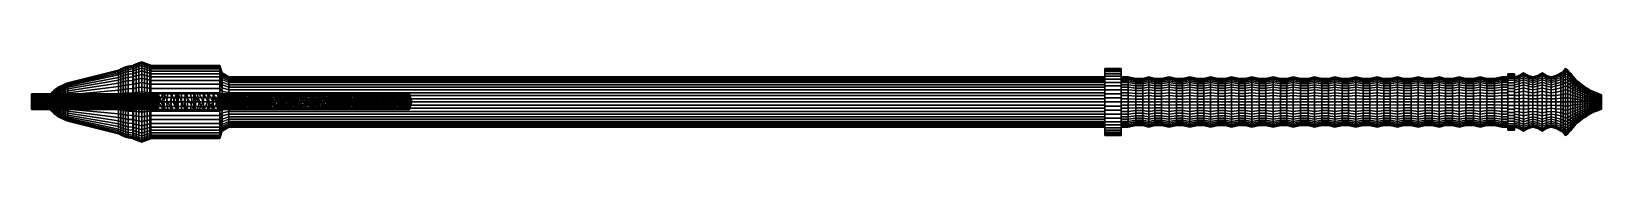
# Model space of a CAD drawing. Extents: x -4.7 to 8.2, y 0.4 to 1.1.
import ezdxf

# ---------------------------------------------------------------- set-up
doc = ezdxf.new("R2010")
doc.units = 0

msp = doc.modelspace()

# ---------------------------------------------------------------- linework, layer by layer
at = {"layer": 'polySurface8', "color": 253}
msp.add_polyline3d([(8.185, 0.744, 2.195), (8.185, 0.751, 2.194), (8.185, 0.759, 2.193), (8.185, 0.766, 2.194), (8.185, 0.774, 2.195), (8.185, 0.781, 2.198), (8.185, 0.788, 2.201), (8.185, 0.794, 2.205), (8.185, 0.8, 2.21), (8.185, 0.805, 2.215), (8.185, 0.81, 2.221), (8.185, 0.813, 2.228), (8.185, 0.816, 2.235), (8.185, 0.818, 2.242), (8.185, 0.819, 2.25), (8.185, 0.819, 2.257), (8.185, 0.818, 2.265), (8.185, 0.816, 2.272), (8.185, 0.813, 2.279), (8.185, 0.81, 2.286), (8.185, 0.805, 2.292), (8.185, 0.8, 2.297), (8.185, 0.794, 2.302), (8.185, 0.788, 2.306), (8.185, 0.781, 2.309), (8.185, 0.774, 2.312), (8.185, 0.766, 2.313), (8.185, 0.759, 2.314), (8.185, 0.751, 2.313), (8.185, 0.744, 2.312), (8.185, 0.737, 2.309), (8.185, 0.73, 2.306), (8.185, 0.724, 2.302), (8.185, 0.718, 2.297), (8.185, 0.713, 2.292), (8.185, 0.708, 2.286), (8.185, 0.704, 2.279), (8.185, 0.702, 2.272), (8.185, 0.7, 2.265), (8.185, 0.699, 2.257), (8.185, 0.699, 2.25), (8.185, 0.7, 2.242), (8.185, 0.702, 2.235), (8.185, 0.704, 2.228), (8.185, 0.708, 2.221), (8.185, 0.713, 2.215), (8.185, 0.718, 2.21), (8.185, 0.724, 2.205), (8.185, 0.73, 2.201), (8.185, 0.737, 2.198)], close=True, dxfattribs=at)
for points in [[(-3.965, 1.027, 2.305), (-3.965, 1.031, 2.271), (-3.985, 1.021, 2.27), (-3.985, 1.017, 2.303)], [(-3.965, 1.031, 2.271), (-3.965, 1.031, 2.236), (-3.985, 1.021, 2.237), (-3.985, 1.021, 2.27)], [(-3.965, 1.031, 2.236), (-3.965, 1.027, 2.203), (-3.985, 1.017, 2.204), (-3.985, 1.021, 2.237)], [(-3.945, 1.035, 2.306), (-3.945, 1.04, 2.271), (-3.965, 1.031, 2.271), (-3.965, 1.027, 2.305)], [(-3.945, 1.04, 2.271), (-3.945, 1.04, 2.236), (-3.965, 1.031, 2.236), (-3.965, 1.031, 2.271)], [(-3.945, 1.04, 2.236), (-3.945, 1.035, 2.201), (-3.965, 1.027, 2.203), (-3.965, 1.031, 2.236)], [(-3.945, 1.026, 2.341), (-3.945, 1.035, 2.306), (-3.965, 1.027, 2.305), (-3.965, 1.018, 2.338)], [(-3.945, 1.035, 2.201), (-3.945, 1.026, 2.167), (-3.965, 1.018, 2.169), (-3.965, 1.027, 2.203)], [(-3.925, 1.043, 2.308), (-3.925, 1.047, 2.272), (-3.945, 1.04, 2.271), (-3.945, 1.035, 2.306)], [(-3.925, 1.047, 2.272), (-3.925, 1.047, 2.235), (-3.945, 1.04, 2.236), (-3.945, 1.04, 2.271)], [(-3.925, 1.047, 2.235), (-3.925, 1.043, 2.199), (-3.945, 1.035, 2.201), (-3.945, 1.04, 2.236)], [(-3.925, 1.034, 2.343), (-3.925, 1.043, 2.308), (-3.945, 1.035, 2.306), (-3.945, 1.026, 2.341)], [(-3.925, 1.043, 2.199), (-3.925, 1.034, 2.164), (-3.945, 1.026, 2.167), (-3.945, 1.035, 2.201)], [(-3.925, 1.02, 2.377), (-3.925, 1.034, 2.343), (-3.945, 1.026, 2.341), (-3.945, 1.013, 2.373)], [(-3.925, 1.034, 2.164), (-3.925, 1.02, 2.13), (-3.945, 1.013, 2.134), (-3.945, 1.026, 2.167)], [(-3.904, 1.049, 2.309), (-3.904, 1.054, 2.272), (-3.925, 1.047, 2.272), (-3.925, 1.043, 2.308)], [(-3.904, 1.054, 2.272), (-3.904, 1.054, 2.235), (-3.925, 1.047, 2.235), (-3.925, 1.047, 2.272)], [(-3.904, 1.054, 2.235), (-3.904, 1.049, 2.198), (-3.925, 1.043, 2.199), (-3.925, 1.047, 2.235)], [(-3.904, 1.04, 2.345), (-3.904, 1.049, 2.309), (-3.925, 1.043, 2.308), (-3.925, 1.034, 2.343)], [(-3.904, 1.049, 2.198), (-3.904, 1.04, 2.162), (-3.925, 1.034, 2.164), (-3.925, 1.043, 2.199)], [(-3.904, 1.026, 2.379), (-3.904, 1.04, 2.345), (-3.925, 1.034, 2.343), (-3.925, 1.02, 2.377)], [(-3.904, 1.04, 2.162), (-3.904, 1.026, 2.128), (-3.925, 1.02, 2.13), (-3.925, 1.034, 2.164)], [(-3.867, 1.055, 2.31), (-3.867, 1.059, 2.272), (-3.904, 1.054, 2.272), (-3.904, 1.049, 2.309)], [(-3.867, 1.059, 2.272), (-3.867, 1.059, 2.235), (-3.904, 1.054, 2.235), (-3.904, 1.054, 2.272)], [(-3.867, 1.059, 2.235), (-3.867, 1.055, 2.197), (-3.904, 1.049, 2.198), (-3.904, 1.054, 2.235)], [(-3.867, 1.045, 2.347), (-3.867, 1.055, 2.31), (-3.904, 1.049, 2.309), (-3.904, 1.04, 2.345)], [(-3.867, 1.055, 2.197), (-3.867, 1.045, 2.16), (-3.904, 1.04, 2.162), (-3.904, 1.049, 2.198)], [(-3.867, 1.031, 2.382), (-3.867, 1.045, 2.347), (-3.904, 1.04, 2.345), (-3.904, 1.026, 2.379)], [(-3.867, 1.045, 2.16), (-3.867, 1.031, 2.125), (-3.904, 1.026, 2.128), (-3.904, 1.04, 2.162)], [(-3.867, 1.013, 2.415), (-3.867, 1.031, 2.382), (-3.904, 1.026, 2.379), (-3.904, 1.009, 2.412)], [(-3.867, 1.031, 2.125), (-3.867, 1.013, 2.092), (-3.904, 1.009, 2.095), (-3.904, 1.026, 2.128)], [(-3.86, 1.059, 2.313), (-3.86, 1.064, 2.274), (-3.867, 1.059, 2.272), (-3.867, 1.055, 2.31)], [(-3.86, 1.064, 2.274), (-3.86, 1.064, 2.233), (-3.867, 1.059, 2.235), (-3.867, 1.059, 2.272)], [(-3.86, 1.064, 2.233), (-3.86, 1.059, 2.194), (-3.867, 1.055, 2.197), (-3.867, 1.059, 2.235)], [(-3.86, 1.049, 2.352), (-3.86, 1.059, 2.313), (-3.867, 1.055, 2.31), (-3.867, 1.045, 2.347)], [(-3.86, 1.059, 2.194), (-3.86, 1.049, 2.155), (-3.867, 1.045, 2.16), (-3.867, 1.055, 2.197)], [(-3.86, 1.035, 2.39), (-3.86, 1.049, 2.352), (-3.867, 1.045, 2.347), (-3.867, 1.031, 2.382)], [(-3.86, 1.049, 2.155), (-3.86, 1.035, 2.117), (-3.867, 1.031, 2.125), (-3.867, 1.045, 2.16)], [(-3.86, 1.017, 2.425), (-3.86, 1.035, 2.39), (-3.867, 1.031, 2.382), (-3.867, 1.013, 2.415)], [(-3.86, 1.035, 2.117), (-3.86, 1.017, 2.082), (-3.867, 1.013, 2.092), (-3.867, 1.031, 2.125)], [(-3.839, 1.067, 2.318), (-3.839, 1.071, 2.275), (-3.86, 1.064, 2.274), (-3.86, 1.059, 2.313)], [(-3.839, 1.071, 2.275), (-3.839, 1.071, 2.232), (-3.86, 1.064, 2.233), (-3.86, 1.064, 2.274)], [(-3.839, 1.071, 2.232), (-3.839, 1.067, 2.189), (-3.86, 1.059, 2.194), (-3.86, 1.064, 2.233)], [(-3.839, 1.057, 2.36), (-3.839, 1.067, 2.318), (-3.86, 1.059, 2.313), (-3.86, 1.049, 2.352)], [(-3.839, 1.067, 2.189), (-3.839, 1.057, 2.147), (-3.86, 1.049, 2.155), (-3.86, 1.059, 2.194)], [(-3.839, 1.042, 2.4), (-3.839, 1.057, 2.36), (-3.86, 1.049, 2.352), (-3.86, 1.035, 2.39)], [(-3.839, 1.057, 2.147), (-3.839, 1.042, 2.107), (-3.86, 1.035, 2.117), (-3.86, 1.049, 2.155)], [(-3.839, 1.023, 2.438), (-3.839, 1.042, 2.4), (-3.86, 1.035, 2.39), (-3.86, 1.017, 2.425)], [(-3.839, 1.042, 2.107), (-3.839, 1.023, 2.069), (-3.86, 1.017, 2.082), (-3.86, 1.035, 2.117)], [(-3.816, 1.075, 2.321), (-3.816, 1.08, 2.276), (-3.839, 1.071, 2.275), (-3.839, 1.067, 2.318)], [(-3.816, 1.08, 2.276), (-3.816, 1.08, 2.231), (-3.839, 1.071, 2.232), (-3.839, 1.071, 2.275)], [(-3.816, 1.08, 2.231), (-3.816, 1.075, 2.186), (-3.839, 1.067, 2.189), (-3.839, 1.071, 2.232)], [(-3.816, 1.065, 2.364), (-3.816, 1.075, 2.321), (-3.839, 1.067, 2.318), (-3.839, 1.057, 2.36)], [(-3.816, 1.075, 2.186), (-3.816, 1.065, 2.143), (-3.839, 1.057, 2.147), (-3.839, 1.067, 2.189)], [(-3.816, 1.05, 2.406), (-3.816, 1.065, 2.364), (-3.839, 1.057, 2.36), (-3.839, 1.042, 2.4)], [(-3.816, 1.065, 2.143), (-3.816, 1.05, 2.101), (-3.839, 1.042, 2.107), (-3.839, 1.057, 2.147)], [(-3.816, 1.031, 2.446), (-3.816, 1.05, 2.406), (-3.839, 1.042, 2.4), (-3.839, 1.023, 2.438)], [(-3.816, 1.05, 2.101), (-3.816, 1.031, 2.062), (-3.839, 1.023, 2.069), (-3.839, 1.042, 2.107)], [(-3.816, 1.007, 2.482), (-3.816, 1.031, 2.446), (-3.839, 1.023, 2.438), (-3.839, 1, 2.474)], [(-3.816, 1.031, 2.062), (-3.816, 1.007, 2.025), (-3.839, 1, 2.034), (-3.839, 1.023, 2.069)], [(-3.793, 1.084, 2.322), (-3.793, 1.089, 2.276), (-3.816, 1.08, 2.276), (-3.816, 1.075, 2.321)], [(-3.793, 1.089, 2.276), (-3.793, 1.089, 2.231), (-3.816, 1.08, 2.231), (-3.816, 1.08, 2.276)], [(-3.793, 1.089, 2.231), (-3.793, 1.084, 2.185), (-3.816, 1.075, 2.186), (-3.816, 1.08, 2.231)], [(-3.793, 1.074, 2.366), (-3.793, 1.084, 2.322), (-3.816, 1.075, 2.321), (-3.816, 1.065, 2.364)], [(-3.793, 1.084, 2.185), (-3.793, 1.074, 2.141), (-3.816, 1.065, 2.143), (-3.816, 1.075, 2.186)], [(-3.793, 1.058, 2.409), (-3.793, 1.074, 2.366), (-3.816, 1.065, 2.364), (-3.816, 1.05, 2.406)], [(-3.793, 1.074, 2.141), (-3.793, 1.058, 2.098), (-3.816, 1.05, 2.101), (-3.816, 1.065, 2.143)], [(-3.793, 1.038, 2.449), (-3.793, 1.058, 2.409), (-3.816, 1.05, 2.406), (-3.816, 1.031, 2.446)], [(-3.793, 1.058, 2.098), (-3.793, 1.038, 2.058), (-3.816, 1.031, 2.062), (-3.816, 1.05, 2.101)], [(-3.793, 1.014, 2.486), (-3.793, 1.038, 2.449), (-3.816, 1.031, 2.446), (-3.816, 1.007, 2.482)], [(-3.793, 1.038, 2.058), (-3.793, 1.014, 2.021), (-3.816, 1.007, 2.025), (-3.816, 1.031, 2.062)], [(-3.77, 1.075, 2.321), (-3.77, 1.08, 2.276), (-3.793, 1.089, 2.276), (-3.793, 1.084, 2.322)], [(-3.77, 1.08, 2.276), (-3.77, 1.08, 2.231), (-3.793, 1.089, 2.231), (-3.793, 1.089, 2.276)], [(-3.77, 1.08, 2.231), (-3.77, 1.075, 2.186), (-3.793, 1.084, 2.185), (-3.793, 1.089, 2.231)], [(-3.77, 1.065, 2.364), (-3.77, 1.075, 2.321), (-3.793, 1.084, 2.322), (-3.793, 1.074, 2.366)], [(-3.77, 1.075, 2.186), (-3.77, 1.065, 2.143), (-3.793, 1.074, 2.141), (-3.793, 1.084, 2.185)], [(-3.77, 1.05, 2.406), (-3.77, 1.065, 2.364), (-3.793, 1.074, 2.366), (-3.793, 1.058, 2.409)], [(-3.77, 1.065, 2.143), (-3.77, 1.05, 2.101), (-3.793, 1.058, 2.098), (-3.793, 1.074, 2.141)], [(-3.77, 1.031, 2.446), (-3.77, 1.05, 2.406), (-3.793, 1.058, 2.409), (-3.793, 1.038, 2.449)], [(-3.77, 1.05, 2.101), (-3.77, 1.031, 2.062), (-3.793, 1.038, 2.058), (-3.793, 1.058, 2.098)], [(-3.77, 1.007, 2.482), (-3.77, 1.031, 2.446), (-3.793, 1.038, 2.449), (-3.793, 1.014, 2.486)], [(-3.77, 1.031, 2.062), (-3.77, 1.007, 2.025), (-3.793, 1.014, 2.021), (-3.793, 1.038, 2.058)], [(-3.748, 1.067, 2.318), (-3.748, 1.071, 2.275), (-3.77, 1.08, 2.276), (-3.77, 1.075, 2.321)], [(-3.748, 1.071, 2.275), (-3.748, 1.071, 2.232), (-3.77, 1.08, 2.231), (-3.77, 1.08, 2.276)], [(-3.748, 1.071, 2.232), (-3.748, 1.067, 2.189), (-3.77, 1.075, 2.186), (-3.77, 1.08, 2.231)], [(-3.748, 1.057, 2.36), (-3.748, 1.067, 2.318), (-3.77, 1.075, 2.321), (-3.77, 1.065, 2.364)], [(-3.748, 1.067, 2.189), (-3.748, 1.057, 2.147), (-3.77, 1.065, 2.143), (-3.77, 1.075, 2.186)], [(-3.748, 1.042, 2.4), (-3.748, 1.057, 2.36), (-3.77, 1.065, 2.364), (-3.77, 1.05, 2.406)], [(-3.748, 1.057, 2.147), (-3.748, 1.042, 2.107), (-3.77, 1.05, 2.101), (-3.77, 1.065, 2.143)], [(-3.748, 1.023, 2.438), (-3.748, 1.042, 2.4), (-3.77, 1.05, 2.406), (-3.77, 1.031, 2.446)], [(-3.748, 1.042, 2.107), (-3.748, 1.023, 2.069), (-3.77, 1.031, 2.062), (-3.77, 1.05, 2.101)], [(-3.748, 1, 2.474), (-3.748, 1.023, 2.438), (-3.77, 1.031, 2.446), (-3.77, 1.007, 2.482)], [(-3.748, 1.023, 2.069), (-3.748, 1, 2.034), (-3.77, 1.007, 2.025), (-3.77, 1.031, 2.062)], [(-3.726, 1.059, 2.313), (-3.726, 1.064, 2.274), (-3.748, 1.071, 2.275), (-3.748, 1.067, 2.318)], [(-3.726, 1.064, 2.274), (-3.726, 1.064, 2.233), (-3.748, 1.071, 2.232), (-3.748, 1.071, 2.275)], [(-3.726, 1.064, 2.233), (-3.726, 1.059, 2.194), (-3.748, 1.067, 2.189), (-3.748, 1.071, 2.232)], [(-3.726, 1.049, 2.352), (-3.726, 1.059, 2.313), (-3.748, 1.067, 2.318), (-3.748, 1.057, 2.36)], [(-3.726, 1.059, 2.194), (-3.726, 1.049, 2.155), (-3.748, 1.057, 2.147), (-3.748, 1.067, 2.189)], [(-3.726, 1.035, 2.39), (-3.726, 1.049, 2.352), (-3.748, 1.057, 2.36), (-3.748, 1.042, 2.4)], [(-3.726, 1.049, 2.155), (-3.726, 1.035, 2.117), (-3.748, 1.042, 2.107), (-3.748, 1.057, 2.147)], [(-3.726, 1.017, 2.425), (-3.726, 1.035, 2.39), (-3.748, 1.042, 2.4), (-3.748, 1.023, 2.438)], [(-3.726, 1.035, 2.117), (-3.726, 1.017, 2.082), (-3.748, 1.023, 2.069), (-3.748, 1.042, 2.107)], [(-3.719, 1.055, 2.31), (-3.719, 1.059, 2.272), (-3.726, 1.064, 2.274), (-3.726, 1.059, 2.313)], [(-3.719, 1.059, 2.272), (-3.719, 1.059, 2.235), (-3.726, 1.064, 2.233), (-3.726, 1.064, 2.274)], [(-3.719, 1.059, 2.235), (-3.719, 1.055, 2.197), (-3.726, 1.059, 2.194), (-3.726, 1.064, 2.233)], [(-3.719, 1.045, 2.347), (-3.719, 1.055, 2.31), (-3.726, 1.059, 2.313), (-3.726, 1.049, 2.352)], [(-3.719, 1.055, 2.197), (-3.719, 1.045, 2.16), (-3.726, 1.049, 2.155), (-3.726, 1.059, 2.194)], [(-3.719, 1.031, 2.382), (-3.719, 1.045, 2.347), (-3.726, 1.049, 2.352), (-3.726, 1.035, 2.39)], [(-3.719, 1.045, 2.16), (-3.719, 1.031, 2.125), (-3.726, 1.035, 2.117), (-3.726, 1.049, 2.155)], [(-3.719, 1.013, 2.415), (-3.719, 1.031, 2.382), (-3.726, 1.035, 2.39), (-3.726, 1.017, 2.425)], [(-3.719, 1.031, 2.125), (-3.719, 1.013, 2.092), (-3.726, 1.017, 2.082), (-3.726, 1.035, 2.117)], [(-3.719, 1.055, 2.197), (-3.719, 1.059, 2.235), (-3.152, 1.059, 2.235), (-3.152, 1.055, 2.197)], [(-3.719, 1.059, 2.235), (-3.719, 1.059, 2.272), (-3.152, 1.059, 2.272), (-3.152, 1.059, 2.235)], [(-3.719, 1.059, 2.272), (-3.719, 1.055, 2.31), (-3.152, 1.055, 2.31), (-3.152, 1.059, 2.272)], [(-3.719, 1.045, 2.16), (-3.719, 1.055, 2.197), (-3.152, 1.055, 2.197), (-3.152, 1.045, 2.16)], [(-3.719, 1.055, 2.31), (-3.719, 1.045, 2.347), (-3.152, 1.045, 2.347), (-3.152, 1.055, 2.31)], [(-3.719, 1.031, 2.125), (-3.719, 1.045, 2.16), (-3.152, 1.045, 2.16), (-3.152, 1.031, 2.125)], [(-3.719, 1.045, 2.347), (-3.719, 1.031, 2.382), (-3.152, 1.031, 2.382), (-3.152, 1.045, 2.347)], [(-3.719, 1.013, 2.092), (-3.719, 1.031, 2.125), (-3.152, 1.031, 2.125), (-3.152, 1.013, 2.092)], [(-3.719, 1.031, 2.382), (-3.719, 1.013, 2.415), (-3.152, 1.013, 2.415), (-3.152, 1.031, 2.382)], [(-3.152, 1.055, 2.197), (-3.152, 1.059, 2.235), (-3.132, 0.997, 2.239), (-3.132, 0.994, 2.209)], [(-3.152, 1.059, 2.235), (-3.152, 1.059, 2.272), (-3.132, 0.997, 2.269), (-3.132, 0.997, 2.239)], [(-3.152, 1.059, 2.272), (-3.152, 1.055, 2.31), (-3.132, 0.994, 2.298), (-3.132, 0.997, 2.269)], [(-3.152, 1.045, 2.16), (-3.152, 1.055, 2.197), (-3.132, 0.994, 2.209), (-3.132, 0.986, 2.18)], [(-3.152, 1.055, 2.31), (-3.152, 1.045, 2.347), (-3.132, 0.986, 2.327), (-3.132, 0.994, 2.298)], [(-3.152, 1.031, 2.125), (-3.152, 1.045, 2.16), (-3.132, 0.986, 2.18), (-3.132, 0.975, 2.152)], [(-3.152, 1.045, 2.347), (-3.152, 1.031, 2.382), (-3.132, 0.975, 2.355), (-3.132, 0.986, 2.327)], [(-3.152, 1.013, 2.092), (-3.152, 1.031, 2.125), (-3.132, 0.975, 2.152), (-3.132, 0.961, 2.126)], [(-3.152, 1.031, 2.382), (-3.152, 1.013, 2.415), (-3.132, 0.961, 2.382), (-3.132, 0.975, 2.355)], [(4.108, 1.029, 2.202), (4.108, 1.033, 2.236), (4.242, 1.033, 2.236), (4.242, 1.029, 2.202)], [(4.108, 1.033, 2.236), (4.108, 1.033, 2.271), (4.242, 1.033, 2.271), (4.242, 1.033, 2.236)], [(4.108, 1.033, 2.271), (4.108, 1.029, 2.305), (4.242, 1.029, 2.305), (4.242, 1.033, 2.271)], [(4.108, 0.963, 2.215), (4.108, 0.966, 2.241), (4.108, 1.033, 2.236), (4.108, 1.029, 2.202)], [(4.108, 0.966, 2.241), (4.108, 0.966, 2.267), (4.108, 1.033, 2.271), (4.108, 1.033, 2.236)], [(4.108, 0.966, 2.267), (4.108, 0.963, 2.292), (4.108, 1.029, 2.305), (4.108, 1.033, 2.271)], [(4.242, 0.966, 2.241), (4.242, 0.963, 2.215), (4.242, 1.029, 2.202), (4.242, 1.033, 2.236)], [(4.242, 0.966, 2.267), (4.242, 0.966, 2.241), (4.242, 1.033, 2.236), (4.242, 1.033, 2.271)], [(4.242, 0.963, 2.292), (4.242, 0.966, 2.267), (4.242, 1.033, 2.271), (4.242, 1.029, 2.305)], [(7.87, 1.006, 2.206), (7.87, 1.01, 2.238), (7.889, 1.035, 2.236), (7.889, 1.031, 2.202)], [(7.87, 1.01, 2.238), (7.87, 1.01, 2.269), (7.889, 1.035, 2.271), (7.889, 1.035, 2.236)], [(7.87, 1.01, 2.269), (7.87, 1.006, 2.301), (7.889, 1.031, 2.305), (7.889, 1.035, 2.271)], [(7.889, 1.031, 2.202), (7.889, 1.035, 2.236), (7.909, 1.021, 2.237), (7.909, 1.017, 2.204)], [(7.889, 1.035, 2.236), (7.889, 1.035, 2.271), (7.909, 1.021, 2.27), (7.909, 1.021, 2.237)], [(7.889, 1.035, 2.271), (7.889, 1.031, 2.305), (7.909, 1.017, 2.303), (7.909, 1.021, 2.27)], [(-4.42, 0.906, 2.282), (-4.42, 0.908, 2.263), (-4.438, 0.9, 2.262), (-4.438, 0.898, 2.28)], [(-4.42, 0.908, 2.263), (-4.42, 0.908, 2.244), (-4.438, 0.9, 2.245), (-4.438, 0.9, 2.262)], [(-4.42, 0.908, 2.244), (-4.42, 0.906, 2.225), (-4.438, 0.898, 2.227), (-4.438, 0.9, 2.245)], [(-4.42, 0.901, 2.3), (-4.42, 0.906, 2.282), (-4.438, 0.898, 2.28), (-4.438, 0.894, 2.297)], [(-4.42, 0.906, 2.225), (-4.42, 0.901, 2.207), (-4.438, 0.894, 2.21), (-4.438, 0.898, 2.227)], [(-4.4, 0.913, 2.283), (-4.4, 0.916, 2.263), (-4.42, 0.908, 2.263), (-4.42, 0.906, 2.282)], [(-4.4, 0.916, 2.263), (-4.4, 0.916, 2.244), (-4.42, 0.908, 2.244), (-4.42, 0.908, 2.263)], [(-4.4, 0.916, 2.244), (-4.4, 0.913, 2.224), (-4.42, 0.906, 2.225), (-4.42, 0.908, 2.244)], [(-4.4, 0.909, 2.302), (-4.4, 0.913, 2.283), (-4.42, 0.906, 2.282), (-4.42, 0.901, 2.3)], [(-4.4, 0.913, 2.224), (-4.4, 0.909, 2.205), (-4.42, 0.901, 2.207), (-4.42, 0.906, 2.225)], [(-4.4, 0.901, 2.321), (-4.4, 0.909, 2.302), (-4.42, 0.901, 2.3), (-4.42, 0.895, 2.317)], [(-4.4, 0.909, 2.205), (-4.4, 0.901, 2.187), (-4.42, 0.895, 2.19), (-4.42, 0.901, 2.207)], [(-3.985, 1.017, 2.303), (-3.985, 1.021, 2.27), (-4.4, 0.916, 2.263), (-4.4, 0.913, 2.283)], [(-3.985, 1.021, 2.27), (-3.985, 1.021, 2.237), (-4.4, 0.916, 2.244), (-4.4, 0.916, 2.263)], [(-3.985, 1.021, 2.237), (-3.985, 1.017, 2.204), (-4.4, 0.913, 2.224), (-4.4, 0.916, 2.244)], [(-3.985, 1.009, 2.335), (-3.985, 1.017, 2.303), (-4.4, 0.913, 2.283), (-4.4, 0.909, 2.302)], [(-3.985, 1.017, 2.204), (-3.985, 1.009, 2.172), (-4.4, 0.909, 2.205), (-4.4, 0.913, 2.224)], [(-3.985, 0.996, 2.365), (-3.985, 1.009, 2.335), (-4.4, 0.909, 2.302), (-4.4, 0.901, 2.321)], [(-3.985, 1.009, 2.172), (-3.985, 0.996, 2.142), (-4.4, 0.901, 2.187), (-4.4, 0.909, 2.205)], [(-3.985, 0.981, 2.394), (-3.985, 0.996, 2.365), (-4.4, 0.901, 2.321), (-4.4, 0.892, 2.338)], [(-3.985, 0.996, 2.142), (-3.985, 0.981, 2.113), (-4.4, 0.892, 2.169), (-4.4, 0.901, 2.187)], [(-3.985, 0.961, 2.421), (-3.985, 0.981, 2.394), (-4.4, 0.892, 2.338), (-4.4, 0.88, 2.354)], [(-3.985, 0.981, 2.113), (-3.985, 0.961, 2.086), (-4.4, 0.88, 2.153), (-4.4, 0.892, 2.169)], [(-3.985, 0.939, 2.445), (-3.985, 0.961, 2.421), (-4.4, 0.88, 2.354), (-4.4, 0.867, 2.368)], [(-3.985, 0.961, 2.086), (-3.985, 0.939, 2.062), (-4.4, 0.867, 2.139), (-4.4, 0.88, 2.153)], [(-3.985, 0.913, 2.466), (-3.985, 0.939, 2.445), (-4.4, 0.867, 2.368), (-4.4, 0.851, 2.381)], [(-3.985, 0.939, 2.062), (-3.985, 0.913, 2.041), (-4.4, 0.851, 2.126), (-4.4, 0.867, 2.139)], [(-3.985, 0.885, 2.484), (-3.985, 0.913, 2.466), (-4.4, 0.851, 2.381), (-4.4, 0.835, 2.391)], [(-3.985, 0.913, 2.041), (-3.985, 0.885, 2.024), (-4.4, 0.835, 2.116), (-4.4, 0.851, 2.126)], [(-3.965, 1.018, 2.338), (-3.965, 1.027, 2.305), (-3.985, 1.017, 2.303), (-3.985, 1.009, 2.335)], [(-3.965, 1.027, 2.203), (-3.965, 1.018, 2.169), (-3.985, 1.009, 2.172), (-3.985, 1.017, 2.204)], [(-3.965, 1.005, 2.37), (-3.965, 1.018, 2.338), (-3.985, 1.009, 2.335), (-3.985, 0.996, 2.365)], [(-3.965, 1.018, 2.169), (-3.965, 1.005, 2.138), (-3.985, 0.996, 2.142), (-3.985, 1.009, 2.172)], [(-3.965, 0.989, 2.4), (-3.965, 1.005, 2.37), (-3.985, 0.996, 2.365), (-3.985, 0.981, 2.394)], [(-3.965, 1.005, 2.138), (-3.965, 0.989, 2.108), (-3.985, 0.981, 2.113), (-3.985, 0.996, 2.142)], [(-3.965, 0.969, 2.427), (-3.965, 0.989, 2.4), (-3.985, 0.981, 2.394), (-3.985, 0.961, 2.421)], [(-3.965, 0.989, 2.108), (-3.965, 0.969, 2.08), (-3.985, 0.961, 2.086), (-3.985, 0.981, 2.113)], [(-3.965, 0.945, 2.452), (-3.965, 0.969, 2.427), (-3.985, 0.961, 2.421), (-3.985, 0.939, 2.445)], [(-3.965, 0.969, 2.08), (-3.965, 0.945, 2.055), (-3.985, 0.939, 2.062), (-3.985, 0.961, 2.086)], [(-3.965, 0.919, 2.474), (-3.965, 0.945, 2.452), (-3.985, 0.939, 2.445), (-3.985, 0.913, 2.466)], [(-3.965, 0.945, 2.055), (-3.965, 0.919, 2.033), (-3.985, 0.913, 2.041), (-3.985, 0.939, 2.062)], [(-3.965, 0.89, 2.492), (-3.965, 0.919, 2.474), (-3.985, 0.913, 2.466), (-3.985, 0.885, 2.484)], [(-3.965, 0.919, 2.033), (-3.965, 0.89, 2.015), (-3.985, 0.885, 2.024), (-3.985, 0.913, 2.041)], [(-3.945, 1.013, 2.373), (-3.945, 1.026, 2.341), (-3.965, 1.018, 2.338), (-3.965, 1.005, 2.37)], [(-3.945, 1.026, 2.167), (-3.945, 1.013, 2.134), (-3.965, 1.005, 2.138), (-3.965, 1.018, 2.169)], [(-3.945, 0.996, 2.404), (-3.945, 1.013, 2.373), (-3.965, 1.005, 2.37), (-3.965, 0.989, 2.4)], [(-3.945, 1.013, 2.134), (-3.945, 0.996, 2.103), (-3.965, 0.989, 2.108), (-3.965, 1.005, 2.138)], [(-3.945, 0.976, 2.433), (-3.945, 0.996, 2.404), (-3.965, 0.989, 2.4), (-3.965, 0.969, 2.427)], [(-3.945, 0.996, 2.103), (-3.945, 0.976, 2.074), (-3.965, 0.969, 2.08), (-3.965, 0.989, 2.108)], [(-3.945, 0.951, 2.459), (-3.945, 0.976, 2.433), (-3.965, 0.969, 2.427), (-3.965, 0.945, 2.452)], [(-3.945, 0.976, 2.074), (-3.945, 0.951, 2.048), (-3.965, 0.945, 2.055), (-3.965, 0.969, 2.08)], [(-3.945, 0.924, 2.481), (-3.945, 0.951, 2.459), (-3.965, 0.945, 2.452), (-3.965, 0.919, 2.474)], [(-3.945, 0.951, 2.048), (-3.945, 0.924, 2.026), (-3.965, 0.919, 2.033), (-3.965, 0.945, 2.055)], [(-3.945, 0.894, 2.5), (-3.945, 0.924, 2.481), (-3.965, 0.919, 2.474), (-3.965, 0.89, 2.492)], [(-3.945, 0.924, 2.026), (-3.945, 0.894, 2.007), (-3.965, 0.89, 2.015), (-3.965, 0.919, 2.033)], [(-3.925, 1.003, 2.408), (-3.925, 1.02, 2.377), (-3.945, 1.013, 2.373), (-3.945, 0.996, 2.404)], [(-3.925, 1.02, 2.13), (-3.925, 1.003, 2.099), (-3.945, 0.996, 2.103), (-3.945, 1.013, 2.134)], [(-3.925, 0.982, 2.438), (-3.925, 1.003, 2.408), (-3.945, 0.996, 2.404), (-3.945, 0.976, 2.433)], [(-3.925, 1.003, 2.099), (-3.925, 0.982, 2.069), (-3.945, 0.976, 2.074), (-3.945, 0.996, 2.103)], [(-3.925, 0.957, 2.464), (-3.925, 0.982, 2.438), (-3.945, 0.976, 2.433), (-3.945, 0.951, 2.459)], [(-3.925, 0.982, 2.069), (-3.925, 0.957, 2.043), (-3.945, 0.951, 2.048), (-3.945, 0.976, 2.074)], [(-3.925, 0.929, 2.487), (-3.925, 0.957, 2.464), (-3.945, 0.951, 2.459), (-3.945, 0.924, 2.481)], [(-3.925, 0.957, 2.043), (-3.925, 0.929, 2.02), (-3.945, 0.924, 2.026), (-3.945, 0.951, 2.048)], [(-3.925, 0.898, 2.507), (-3.925, 0.929, 2.487), (-3.945, 0.924, 2.481), (-3.945, 0.894, 2.5)], [(-3.925, 0.929, 2.02), (-3.925, 0.898, 2), (-3.945, 0.894, 2.007), (-3.945, 0.924, 2.026)], [(-3.904, 1.009, 2.412), (-3.904, 1.026, 2.379), (-3.925, 1.02, 2.377), (-3.925, 1.003, 2.408)], [(-3.904, 1.026, 2.128), (-3.904, 1.009, 2.095), (-3.925, 1.003, 2.099), (-3.925, 1.02, 2.13)], [(-3.904, 0.987, 2.442), (-3.904, 1.009, 2.412), (-3.925, 1.003, 2.408), (-3.925, 0.982, 2.438)], [(-3.904, 1.009, 2.095), (-3.904, 0.987, 2.065), (-3.925, 0.982, 2.069), (-3.925, 1.003, 2.099)], [(-3.904, 0.961, 2.469), (-3.904, 0.987, 2.442), (-3.925, 0.982, 2.438), (-3.925, 0.957, 2.464)], [(-3.904, 0.987, 2.065), (-3.904, 0.961, 2.038), (-3.925, 0.957, 2.043), (-3.925, 0.982, 2.069)], [(-3.904, 0.933, 2.493), (-3.904, 0.961, 2.469), (-3.925, 0.957, 2.464), (-3.925, 0.929, 2.487)], [(-3.904, 0.961, 2.038), (-3.904, 0.933, 2.014), (-3.925, 0.929, 2.02), (-3.925, 0.957, 2.043)], [(-3.904, 0.901, 2.513), (-3.904, 0.933, 2.493), (-3.925, 0.929, 2.487), (-3.925, 0.898, 2.507)], [(-3.904, 0.933, 2.014), (-3.904, 0.901, 1.994), (-3.925, 0.898, 2), (-3.925, 0.929, 2.02)], [(-3.867, 0.991, 2.446), (-3.867, 1.013, 2.415), (-3.904, 1.009, 2.412), (-3.904, 0.987, 2.442)], [(-3.867, 1.013, 2.092), (-3.867, 0.991, 2.062), (-3.904, 0.987, 2.065), (-3.904, 1.009, 2.095)], [(-3.867, 0.965, 2.473), (-3.867, 0.991, 2.446), (-3.904, 0.987, 2.442), (-3.904, 0.961, 2.469)], [(-3.867, 0.991, 2.062), (-3.867, 0.965, 2.034), (-3.904, 0.961, 2.038), (-3.904, 0.987, 2.065)], [(-3.867, 0.936, 2.497), (-3.867, 0.965, 2.473), (-3.904, 0.961, 2.469), (-3.904, 0.933, 2.493)], [(-3.867, 0.965, 2.034), (-3.867, 0.936, 2.01), (-3.904, 0.933, 2.014), (-3.904, 0.961, 2.038)], [(-3.867, 0.904, 2.517), (-3.867, 0.936, 2.497), (-3.904, 0.933, 2.493), (-3.904, 0.901, 2.513)], [(-3.867, 0.936, 2.01), (-3.867, 0.904, 1.99), (-3.904, 0.901, 1.994), (-3.904, 0.933, 2.014)], [(-3.867, 0.87, 2.534), (-3.867, 0.904, 2.517), (-3.904, 0.901, 2.513), (-3.904, 0.868, 2.529)], [(-3.867, 0.904, 1.99), (-3.867, 0.87, 1.974), (-3.904, 0.868, 1.979), (-3.904, 0.901, 1.994)], [(-3.86, 0.994, 2.457), (-3.86, 1.017, 2.425), (-3.867, 1.013, 2.415), (-3.867, 0.991, 2.446)], [(-3.86, 1.017, 2.082), (-3.86, 0.994, 2.05), (-3.867, 0.991, 2.062), (-3.867, 1.013, 2.092)], [(-3.86, 0.968, 2.487), (-3.86, 0.994, 2.457), (-3.867, 0.991, 2.446), (-3.867, 0.965, 2.473)], [(-3.86, 0.994, 2.05), (-3.86, 0.968, 2.021), (-3.867, 0.965, 2.034), (-3.867, 0.991, 2.062)], [(-3.86, 0.938, 2.512), (-3.86, 0.968, 2.487), (-3.867, 0.965, 2.473), (-3.867, 0.936, 2.497)], [(-3.86, 0.968, 2.021), (-3.86, 0.938, 1.995), (-3.867, 0.936, 2.01), (-3.867, 0.965, 2.034)], [(-3.86, 0.906, 2.534), (-3.86, 0.938, 2.512), (-3.867, 0.936, 2.497), (-3.867, 0.904, 2.517)], [(-3.86, 0.938, 1.995), (-3.86, 0.906, 1.974), (-3.867, 0.904, 1.99), (-3.867, 0.936, 2.01)], [(-3.86, 0.871, 2.551), (-3.86, 0.906, 2.534), (-3.867, 0.904, 2.517), (-3.867, 0.87, 2.534)], [(-3.86, 0.906, 1.974), (-3.86, 0.871, 1.956), (-3.867, 0.87, 1.974), (-3.867, 0.904, 1.99)], [(-3.839, 1, 2.474), (-3.839, 1.023, 2.438), (-3.86, 1.017, 2.425), (-3.86, 0.994, 2.457)], [(-3.839, 1.023, 2.069), (-3.839, 1, 2.034), (-3.86, 0.994, 2.05), (-3.86, 1.017, 2.082)], [(-3.839, 0.973, 2.505), (-3.839, 1, 2.474), (-3.86, 0.994, 2.457), (-3.86, 0.968, 2.487)], [(-3.839, 1, 2.034), (-3.839, 0.973, 2.002), (-3.86, 0.968, 2.021), (-3.86, 0.994, 2.05)], [(-3.839, 0.943, 2.533), (-3.839, 0.973, 2.505), (-3.86, 0.968, 2.487), (-3.86, 0.938, 2.512)], [(-3.839, 0.973, 2.002), (-3.839, 0.943, 1.974), (-3.86, 0.938, 1.995), (-3.86, 0.968, 2.021)], [(-3.839, 0.91, 2.556), (-3.839, 0.943, 2.533), (-3.86, 0.938, 2.512), (-3.86, 0.906, 2.534)], [(-3.839, 0.943, 1.974), (-3.839, 0.91, 1.951), (-3.86, 0.906, 1.974), (-3.86, 0.938, 1.995)], [(-3.839, 0.874, 2.574), (-3.839, 0.91, 2.556), (-3.86, 0.906, 2.534), (-3.86, 0.871, 2.551)], [(-3.839, 0.91, 1.951), (-3.839, 0.874, 1.933), (-3.86, 0.871, 1.956), (-3.86, 0.906, 1.974)], [(-3.816, 0.979, 2.515), (-3.816, 1.007, 2.482), (-3.839, 1, 2.474), (-3.839, 0.973, 2.505)], [(-3.816, 1.007, 2.025), (-3.816, 0.979, 1.992), (-3.839, 0.973, 2.002), (-3.839, 1, 2.034)], [(-3.816, 0.948, 2.544), (-3.816, 0.979, 2.515), (-3.839, 0.973, 2.505), (-3.839, 0.943, 2.533)], [(-3.816, 0.979, 1.992), (-3.816, 0.948, 1.964), (-3.839, 0.943, 1.974), (-3.839, 0.973, 2.002)], [(-3.816, 0.914, 2.568), (-3.816, 0.948, 2.544), (-3.839, 0.943, 2.533), (-3.839, 0.91, 2.556)], [(-3.816, 0.948, 1.964), (-3.816, 0.914, 1.939), (-3.839, 0.91, 1.951), (-3.839, 0.943, 1.974)], [(-3.816, 0.877, 2.587), (-3.816, 0.914, 2.568), (-3.839, 0.91, 2.556), (-3.839, 0.874, 2.574)], [(-3.816, 0.914, 1.939), (-3.816, 0.877, 1.92), (-3.839, 0.874, 1.933), (-3.839, 0.91, 1.951)], [(-3.793, 0.985, 2.519), (-3.793, 1.014, 2.486), (-3.816, 1.007, 2.482), (-3.816, 0.979, 2.515)], [(-3.793, 1.014, 2.021), (-3.793, 0.985, 1.988), (-3.816, 0.979, 1.992), (-3.816, 1.007, 2.025)], [(-3.793, 0.953, 2.549), (-3.793, 0.985, 2.519), (-3.816, 0.979, 2.515), (-3.816, 0.948, 2.544)], [(-3.793, 0.985, 1.988), (-3.793, 0.953, 1.959), (-3.816, 0.948, 1.964), (-3.816, 0.979, 1.992)], [(-3.793, 0.918, 2.573), (-3.793, 0.953, 2.549), (-3.816, 0.948, 2.544), (-3.816, 0.914, 2.568)], [(-3.793, 0.953, 1.959), (-3.793, 0.918, 1.934), (-3.816, 0.914, 1.939), (-3.816, 0.948, 1.964)], [(-3.793, 0.881, 2.593), (-3.793, 0.918, 2.573), (-3.816, 0.914, 2.568), (-3.816, 0.877, 2.587)], [(-3.793, 0.918, 1.934), (-3.793, 0.881, 1.915), (-3.816, 0.877, 1.92), (-3.816, 0.914, 1.939)], [(-3.77, 0.979, 2.515), (-3.77, 1.007, 2.482), (-3.793, 1.014, 2.486), (-3.793, 0.985, 2.519)], [(-3.77, 1.007, 2.025), (-3.77, 0.979, 1.992), (-3.793, 0.985, 1.988), (-3.793, 1.014, 2.021)], [(-3.77, 0.948, 2.544), (-3.77, 0.979, 2.515), (-3.793, 0.985, 2.519), (-3.793, 0.953, 2.549)], [(-3.77, 0.979, 1.992), (-3.77, 0.948, 1.964), (-3.793, 0.953, 1.959), (-3.793, 0.985, 1.988)], [(-3.77, 0.914, 2.568), (-3.77, 0.948, 2.544), (-3.793, 0.953, 2.549), (-3.793, 0.918, 2.573)], [(-3.77, 0.948, 1.964), (-3.77, 0.914, 1.939), (-3.793, 0.918, 1.934), (-3.793, 0.953, 1.959)], [(-3.77, 0.877, 2.587), (-3.77, 0.914, 2.568), (-3.793, 0.918, 2.573), (-3.793, 0.881, 2.593)], [(-3.77, 0.914, 1.939), (-3.77, 0.877, 1.92), (-3.793, 0.881, 1.915), (-3.793, 0.918, 1.934)], [(-3.748, 0.973, 2.505), (-3.748, 1, 2.474), (-3.77, 1.007, 2.482), (-3.77, 0.979, 2.515)], [(-3.748, 1, 2.034), (-3.748, 0.973, 2.002), (-3.77, 0.979, 1.992), (-3.77, 1.007, 2.025)], [(-3.748, 0.943, 2.533), (-3.748, 0.973, 2.505), (-3.77, 0.979, 2.515), (-3.77, 0.948, 2.544)], [(-3.748, 0.973, 2.002), (-3.748, 0.943, 1.974), (-3.77, 0.948, 1.964), (-3.77, 0.979, 1.992)], [(-3.748, 0.91, 2.556), (-3.748, 0.943, 2.533), (-3.77, 0.948, 2.544), (-3.77, 0.914, 2.568)], [(-3.748, 0.943, 1.974), (-3.748, 0.91, 1.951), (-3.77, 0.914, 1.939), (-3.77, 0.948, 1.964)], [(-3.748, 0.874, 2.574), (-3.748, 0.91, 2.556), (-3.77, 0.914, 2.568), (-3.77, 0.877, 2.587)], [(-3.748, 0.91, 1.951), (-3.748, 0.874, 1.933), (-3.77, 0.877, 1.92), (-3.77, 0.914, 1.939)], [(-3.726, 0.994, 2.457), (-3.726, 1.017, 2.425), (-3.748, 1.023, 2.438), (-3.748, 1, 2.474)], [(-3.726, 1.017, 2.082), (-3.726, 0.994, 2.05), (-3.748, 1, 2.034), (-3.748, 1.023, 2.069)], [(-3.726, 0.968, 2.487), (-3.726, 0.994, 2.457), (-3.748, 1, 2.474), (-3.748, 0.973, 2.505)], [(-3.726, 0.994, 2.05), (-3.726, 0.968, 2.021), (-3.748, 0.973, 2.002), (-3.748, 1, 2.034)], [(-3.726, 0.938, 2.512), (-3.726, 0.968, 2.487), (-3.748, 0.973, 2.505), (-3.748, 0.943, 2.533)], [(-3.726, 0.968, 2.021), (-3.726, 0.938, 1.995), (-3.748, 0.943, 1.974), (-3.748, 0.973, 2.002)], [(-3.726, 0.906, 2.534), (-3.726, 0.938, 2.512), (-3.748, 0.943, 2.533), (-3.748, 0.91, 2.556)], [(-3.726, 0.938, 1.995), (-3.726, 0.906, 1.974), (-3.748, 0.91, 1.951), (-3.748, 0.943, 1.974)], [(-3.726, 0.871, 2.551), (-3.726, 0.906, 2.534), (-3.748, 0.91, 2.556), (-3.748, 0.874, 2.574)], [(-3.726, 0.906, 1.974), (-3.726, 0.871, 1.956), (-3.748, 0.874, 1.933), (-3.748, 0.91, 1.951)], [(-3.719, 0.991, 2.446), (-3.719, 1.013, 2.415), (-3.726, 1.017, 2.425), (-3.726, 0.994, 2.457)], [(-3.719, 1.013, 2.092), (-3.719, 0.991, 2.062), (-3.726, 0.994, 2.05), (-3.726, 1.017, 2.082)], [(-3.719, 0.965, 2.473), (-3.719, 0.991, 2.446), (-3.726, 0.994, 2.457), (-3.726, 0.968, 2.487)], [(-3.719, 0.991, 2.062), (-3.719, 0.965, 2.034), (-3.726, 0.968, 2.021), (-3.726, 0.994, 2.05)], [(-3.719, 0.936, 2.497), (-3.719, 0.965, 2.473), (-3.726, 0.968, 2.487), (-3.726, 0.938, 2.512)], [(-3.719, 0.965, 2.034), (-3.719, 0.936, 2.01), (-3.726, 0.938, 1.995), (-3.726, 0.968, 2.021)], [(-3.719, 0.904, 2.517), (-3.719, 0.936, 2.497), (-3.726, 0.938, 2.512), (-3.726, 0.906, 2.534)], [(-3.719, 0.936, 2.01), (-3.719, 0.904, 1.99), (-3.726, 0.906, 1.974), (-3.726, 0.938, 1.995)], [(-3.719, 0.87, 2.534), (-3.719, 0.904, 2.517), (-3.726, 0.906, 2.534), (-3.726, 0.871, 2.551)], [(-3.719, 0.904, 1.99), (-3.719, 0.87, 1.974), (-3.726, 0.871, 1.956), (-3.726, 0.906, 1.974)], [(-3.719, 0.991, 2.062), (-3.719, 1.013, 2.092), (-3.152, 1.013, 2.092), (-3.152, 0.991, 2.062)], [(-3.719, 1.013, 2.415), (-3.719, 0.991, 2.446), (-3.152, 0.991, 2.446), (-3.152, 1.013, 2.415)], [(-3.719, 0.965, 2.034), (-3.719, 0.991, 2.062), (-3.152, 0.991, 2.062), (-3.152, 0.965, 2.034)], [(-3.719, 0.991, 2.446), (-3.719, 0.965, 2.473), (-3.152, 0.965, 2.473), (-3.152, 0.991, 2.446)], [(-3.719, 0.936, 2.01), (-3.719, 0.965, 2.034), (-3.152, 0.965, 2.034), (-3.152, 0.936, 2.01)], [(-3.719, 0.965, 2.473), (-3.719, 0.936, 2.497), (-3.152, 0.936, 2.497), (-3.152, 0.965, 2.473)], [(-3.719, 0.904, 1.99), (-3.719, 0.936, 2.01), (-3.152, 0.936, 2.01), (-3.152, 0.904, 1.99)], [(-3.719, 0.936, 2.497), (-3.719, 0.904, 2.517), (-3.152, 0.904, 2.517), (-3.152, 0.936, 2.497)], [(-3.719, 0.87, 1.974), (-3.719, 0.904, 1.99), (-3.152, 0.904, 1.99), (-3.152, 0.87, 1.974)], [(-3.719, 0.904, 2.517), (-3.719, 0.87, 2.534), (-3.152, 0.87, 2.534), (-3.152, 0.904, 2.517)], [(-3.152, 0.991, 2.062), (-3.152, 1.013, 2.092), (-3.132, 0.961, 2.126), (-3.132, 0.943, 2.101)], [(-3.152, 1.013, 2.415), (-3.152, 0.991, 2.446), (-3.132, 0.943, 2.406), (-3.132, 0.961, 2.382)], [(-3.152, 0.965, 2.034), (-3.152, 0.991, 2.062), (-3.132, 0.943, 2.101), (-3.132, 0.922, 2.079)], [(-3.152, 0.991, 2.446), (-3.152, 0.965, 2.473), (-3.132, 0.922, 2.428), (-3.132, 0.943, 2.406)], [(-3.152, 0.936, 2.01), (-3.152, 0.965, 2.034), (-3.132, 0.922, 2.079), (-3.132, 0.899, 2.06)], [(-3.152, 0.965, 2.473), (-3.152, 0.936, 2.497), (-3.132, 0.899, 2.447), (-3.132, 0.922, 2.428)], [(-3.152, 0.904, 1.99), (-3.152, 0.936, 2.01), (-3.132, 0.899, 2.06), (-3.132, 0.874, 2.044)], [(-3.152, 0.936, 2.497), (-3.152, 0.904, 2.517), (-3.132, 0.874, 2.463), (-3.132, 0.899, 2.447)], [(-3.152, 0.87, 1.974), (-3.152, 0.904, 1.99), (-3.132, 0.874, 2.044), (-3.132, 0.847, 2.031)], [(-3.152, 0.904, 2.517), (-3.152, 0.87, 2.534), (-3.132, 0.847, 2.476), (-3.132, 0.874, 2.463)], [(-3.132, 0.994, 2.209), (-3.132, 0.997, 2.239), (-3.079, 0.966, 2.241), (-3.079, 0.963, 2.215)], [(-3.132, 0.997, 2.239), (-3.132, 0.997, 2.269), (-3.079, 0.966, 2.267), (-3.079, 0.966, 2.241)], [(-3.132, 0.997, 2.269), (-3.132, 0.994, 2.298), (-3.079, 0.963, 2.292), (-3.079, 0.966, 2.267)], [(-3.132, 0.986, 2.18), (-3.132, 0.994, 2.209), (-3.079, 0.963, 2.215), (-3.079, 0.956, 2.189)], [(-3.132, 0.994, 2.298), (-3.132, 0.986, 2.327), (-3.079, 0.956, 2.318), (-3.079, 0.963, 2.292)], [(-3.132, 0.975, 2.152), (-3.132, 0.986, 2.18), (-3.079, 0.956, 2.189), (-3.079, 0.947, 2.165)], [(-3.132, 0.986, 2.327), (-3.132, 0.975, 2.355), (-3.079, 0.947, 2.342), (-3.079, 0.956, 2.318)], [(-3.132, 0.961, 2.126), (-3.132, 0.975, 2.152), (-3.079, 0.947, 2.165), (-3.079, 0.934, 2.142)], [(-3.132, 0.975, 2.355), (-3.132, 0.961, 2.382), (-3.079, 0.934, 2.365), (-3.079, 0.947, 2.342)], [(-3.132, 0.943, 2.101), (-3.132, 0.961, 2.126), (-3.079, 0.934, 2.142), (-3.079, 0.919, 2.121)], [(-3.132, 0.961, 2.382), (-3.132, 0.943, 2.406), (-3.079, 0.919, 2.386), (-3.079, 0.934, 2.365)], [(-3.132, 0.922, 2.079), (-3.132, 0.943, 2.101), (-3.079, 0.919, 2.121), (-3.079, 0.901, 2.102)], [(-3.132, 0.943, 2.406), (-3.132, 0.922, 2.428), (-3.079, 0.901, 2.405), (-3.079, 0.919, 2.386)], [(-3.132, 0.899, 2.06), (-3.132, 0.922, 2.079), (-3.079, 0.901, 2.102), (-3.079, 0.881, 2.086)], [(-3.132, 0.922, 2.428), (-3.132, 0.899, 2.447), (-3.079, 0.881, 2.422), (-3.079, 0.901, 2.405)], [(-3.079, 0.963, 2.215), (-3.079, 0.966, 2.241), (4.108, 0.966, 2.241), (4.108, 0.963, 2.215)], [(-3.079, 0.966, 2.241), (-3.079, 0.966, 2.267), (4.108, 0.966, 2.267), (4.108, 0.966, 2.241)], [(-3.079, 0.966, 2.267), (-3.079, 0.963, 2.292), (4.108, 0.963, 2.292), (4.108, 0.966, 2.267)], [(-3.079, 0.956, 2.189), (-3.079, 0.963, 2.215), (4.108, 0.963, 2.215), (4.108, 0.956, 2.189)], [(-3.079, 0.963, 2.292), (-3.079, 0.956, 2.318), (4.108, 0.956, 2.318), (4.108, 0.963, 2.292)], [(-3.079, 0.947, 2.165), (-3.079, 0.956, 2.189), (4.108, 0.956, 2.189), (4.108, 0.947, 2.165)], [(-3.079, 0.956, 2.318), (-3.079, 0.947, 2.342), (4.108, 0.947, 2.342), (4.108, 0.956, 2.318)], [(-3.079, 0.934, 2.142), (-3.079, 0.947, 2.165), (4.108, 0.947, 2.165), (4.108, 0.934, 2.142)], [(-3.079, 0.947, 2.342), (-3.079, 0.934, 2.365), (4.108, 0.934, 2.365), (4.108, 0.947, 2.342)], [(-3.079, 0.919, 2.121), (-3.079, 0.934, 2.142), (4.108, 0.934, 2.142), (4.108, 0.919, 2.121)], [(-3.079, 0.934, 2.365), (-3.079, 0.919, 2.386), (4.108, 0.919, 2.386), (4.108, 0.934, 2.365)], [(-3.079, 0.901, 2.102), (-3.079, 0.919, 2.121), (4.108, 0.919, 2.121), (4.108, 0.901, 2.102)], [(-3.079, 0.919, 2.386), (-3.079, 0.901, 2.405), (4.108, 0.901, 2.405), (4.108, 0.919, 2.386)], [(4.108, 1.02, 2.169), (4.108, 1.029, 2.202), (4.242, 1.029, 2.202), (4.242, 1.02, 2.169)], [(4.108, 1.029, 2.305), (4.108, 1.02, 2.338), (4.242, 1.02, 2.338), (4.242, 1.029, 2.305)], [(4.108, 0.956, 2.189), (4.108, 0.963, 2.215), (4.108, 1.029, 2.202), (4.108, 1.02, 2.169)], [(4.108, 0.963, 2.292), (4.108, 0.956, 2.318), (4.108, 1.02, 2.338), (4.108, 1.029, 2.305)], [(4.108, 1.008, 2.137), (4.108, 1.02, 2.169), (4.242, 1.02, 2.169), (4.242, 1.008, 2.137)], [(4.108, 1.02, 2.338), (4.108, 1.008, 2.371), (4.242, 1.008, 2.371), (4.242, 1.02, 2.338)], [(4.108, 0.947, 2.165), (4.108, 0.956, 2.189), (4.108, 1.02, 2.169), (4.108, 1.008, 2.137)], [(4.108, 0.956, 2.318), (4.108, 0.947, 2.342), (4.108, 1.008, 2.371), (4.108, 1.02, 2.338)], [(4.108, 0.991, 2.106), (4.108, 1.008, 2.137), (4.242, 1.008, 2.137), (4.242, 0.991, 2.106)], [(4.108, 1.008, 2.371), (4.108, 0.991, 2.401), (4.242, 0.991, 2.401), (4.242, 1.008, 2.371)], [(4.108, 0.934, 2.142), (4.108, 0.947, 2.165), (4.108, 1.008, 2.137), (4.108, 0.991, 2.106)], [(4.108, 0.947, 2.342), (4.108, 0.934, 2.365), (4.108, 0.991, 2.401), (4.108, 1.008, 2.371)], [(4.108, 0.971, 2.078), (4.108, 0.991, 2.106), (4.242, 0.991, 2.106), (4.242, 0.971, 2.078)], [(4.108, 0.991, 2.401), (4.108, 0.971, 2.429), (4.242, 0.971, 2.429), (4.242, 0.991, 2.401)], [(4.108, 0.919, 2.121), (4.108, 0.934, 2.142), (4.108, 0.991, 2.106), (4.108, 0.971, 2.078)], [(4.108, 0.934, 2.365), (4.108, 0.919, 2.386), (4.108, 0.971, 2.429), (4.108, 0.991, 2.401)], [(4.108, 0.947, 2.053), (4.108, 0.971, 2.078), (4.242, 0.971, 2.078), (4.242, 0.947, 2.053)], [(4.108, 0.971, 2.429), (4.108, 0.947, 2.454), (4.242, 0.947, 2.454), (4.242, 0.971, 2.429)], [(4.108, 0.901, 2.102), (4.108, 0.919, 2.121), (4.108, 0.971, 2.078), (4.108, 0.947, 2.053)], [(4.108, 0.919, 2.386), (4.108, 0.901, 2.405), (4.108, 0.947, 2.454), (4.108, 0.971, 2.429)], [(4.108, 0.92, 2.031), (4.108, 0.947, 2.053), (4.242, 0.947, 2.053), (4.242, 0.92, 2.031)], [(4.108, 0.947, 2.454), (4.108, 0.92, 2.476), (4.242, 0.92, 2.476), (4.242, 0.947, 2.454)], [(4.108, 0.881, 2.086), (4.108, 0.901, 2.102), (4.108, 0.947, 2.053), (4.108, 0.92, 2.031)], [(4.108, 0.901, 2.405), (4.108, 0.881, 2.422), (4.108, 0.92, 2.476), (4.108, 0.947, 2.454)], [(4.108, 0.891, 2.013), (4.108, 0.92, 2.031), (4.242, 0.92, 2.031), (4.242, 0.891, 2.013)], [(4.108, 0.92, 2.476), (4.108, 0.891, 2.494), (4.242, 0.891, 2.494), (4.242, 0.92, 2.476)], [(4.108, 0.859, 2.072), (4.108, 0.881, 2.086), (4.108, 0.92, 2.031), (4.108, 0.891, 2.013)], [(4.108, 0.881, 2.422), (4.108, 0.859, 2.436), (4.108, 0.891, 2.494), (4.108, 0.92, 2.476)], [(4.242, 0.963, 2.215), (4.242, 0.956, 2.189), (4.242, 1.02, 2.169), (4.242, 1.029, 2.202)], [(4.242, 0.956, 2.318), (4.242, 0.963, 2.292), (4.242, 1.029, 2.305), (4.242, 1.02, 2.338)], [(4.242, 0.956, 2.189), (4.242, 0.947, 2.165), (4.242, 1.008, 2.137), (4.242, 1.02, 2.169)], [(4.242, 0.947, 2.342), (4.242, 0.956, 2.318), (4.242, 1.02, 2.338), (4.242, 1.008, 2.371)], [(4.242, 0.947, 2.165), (4.242, 0.934, 2.142), (4.242, 0.991, 2.106), (4.242, 1.008, 2.137)], [(4.242, 0.934, 2.365), (4.242, 0.947, 2.342), (4.242, 1.008, 2.371), (4.242, 0.991, 2.401)], [(4.242, 0.934, 2.142), (4.242, 0.919, 2.121), (4.242, 0.971, 2.078), (4.242, 0.991, 2.106)], [(4.242, 0.919, 2.386), (4.242, 0.934, 2.365), (4.242, 0.991, 2.401), (4.242, 0.971, 2.429)], [(4.242, 0.919, 2.121), (4.242, 0.901, 2.102), (4.242, 0.947, 2.053), (4.242, 0.971, 2.078)], [(4.242, 0.901, 2.405), (4.242, 0.919, 2.386), (4.242, 0.971, 2.429), (4.242, 0.947, 2.454)], [(4.242, 0.963, 2.215), (4.242, 0.966, 2.241), (4.299, 0.966, 2.241), (4.299, 0.963, 2.215)], [(4.242, 0.966, 2.241), (4.242, 0.966, 2.267), (4.299, 0.966, 2.267), (4.299, 0.966, 2.241)], [(4.242, 0.966, 2.267), (4.242, 0.963, 2.292), (4.299, 0.963, 2.292), (4.299, 0.966, 2.267)], [(4.242, 0.956, 2.189), (4.242, 0.963, 2.215), (4.299, 0.963, 2.215), (4.299, 0.956, 2.189)], [(4.242, 0.963, 2.292), (4.242, 0.956, 2.318), (4.299, 0.956, 2.318), (4.299, 0.963, 2.292)], [(4.242, 0.947, 2.165), (4.242, 0.956, 2.189), (4.299, 0.956, 2.189), (4.299, 0.947, 2.165)], [(4.242, 0.956, 2.318), (4.242, 0.947, 2.342), (4.299, 0.947, 2.342), (4.299, 0.956, 2.318)], [(4.242, 0.934, 2.142), (4.242, 0.947, 2.165), (4.299, 0.947, 2.165), (4.299, 0.934, 2.142)], [(4.242, 0.947, 2.342), (4.242, 0.934, 2.365), (4.299, 0.934, 2.365), (4.299, 0.947, 2.342)], [(4.242, 0.901, 2.102), (4.242, 0.881, 2.086), (4.242, 0.92, 2.031), (4.242, 0.947, 2.053)], [(4.242, 0.881, 2.422), (4.242, 0.901, 2.405), (4.242, 0.947, 2.454), (4.242, 0.92, 2.476)], [(4.242, 0.919, 2.121), (4.242, 0.934, 2.142), (4.299, 0.934, 2.142), (4.299, 0.919, 2.121)], [(4.242, 0.934, 2.365), (4.242, 0.919, 2.386), (4.299, 0.919, 2.386), (4.299, 0.934, 2.365)], [(4.242, 0.881, 2.086), (4.242, 0.859, 2.072), (4.242, 0.891, 2.013), (4.242, 0.92, 2.031)], [(4.242, 0.859, 2.436), (4.242, 0.881, 2.422), (4.242, 0.92, 2.476), (4.242, 0.891, 2.494)], [(4.242, 0.901, 2.102), (4.242, 0.919, 2.121), (4.299, 0.919, 2.121), (4.299, 0.901, 2.102)], [(4.242, 0.919, 2.386), (4.242, 0.901, 2.405), (4.299, 0.901, 2.405), (4.299, 0.919, 2.386)], [(4.299, 0.966, 2.267), (4.299, 0.963, 2.292), (4.364, 0.949, 2.29), (4.364, 0.952, 2.266)], [(4.299, 0.966, 2.241), (4.299, 0.966, 2.267), (4.364, 0.952, 2.266), (4.364, 0.952, 2.241)], [(4.299, 0.963, 2.215), (4.299, 0.966, 2.241), (4.364, 0.952, 2.241), (4.364, 0.949, 2.217)], [(4.299, 0.963, 2.292), (4.299, 0.956, 2.318), (4.364, 0.943, 2.313), (4.364, 0.949, 2.29)], [(4.299, 0.956, 2.189), (4.299, 0.963, 2.215), (4.364, 0.949, 2.217), (4.364, 0.943, 2.194)], [(4.299, 0.956, 2.318), (4.299, 0.947, 2.342), (4.364, 0.934, 2.336), (4.364, 0.943, 2.313)], [(4.299, 0.947, 2.165), (4.299, 0.956, 2.189), (4.364, 0.943, 2.194), (4.364, 0.934, 2.171)], [(4.299, 0.947, 2.342), (4.299, 0.934, 2.365), (4.364, 0.922, 2.357), (4.364, 0.934, 2.336)], [(4.299, 0.934, 2.142), (4.299, 0.947, 2.165), (4.364, 0.934, 2.171), (4.364, 0.922, 2.15)], [(4.299, 0.934, 2.365), (4.299, 0.919, 2.386), (4.364, 0.908, 2.377), (4.364, 0.922, 2.357)], [(4.299, 0.919, 2.121), (4.299, 0.934, 2.142), (4.364, 0.922, 2.15), (4.364, 0.908, 2.13)], [(4.299, 0.919, 2.386), (4.299, 0.901, 2.405), (4.364, 0.891, 2.394), (4.364, 0.908, 2.377)], [(4.299, 0.901, 2.102), (4.299, 0.919, 2.121), (4.364, 0.908, 2.13), (4.364, 0.891, 2.113)], [(4.364, 0.949, 2.217), (4.364, 0.952, 2.241), (4.42, 0.952, 2.241), (4.42, 0.949, 2.217)], [(4.364, 0.952, 2.241), (4.364, 0.952, 2.266), (4.42, 0.952, 2.266), (4.42, 0.952, 2.241)], [(4.364, 0.952, 2.266), (4.364, 0.949, 2.29), (4.42, 0.949, 2.29), (4.42, 0.952, 2.266)], [(4.364, 0.943, 2.194), (4.364, 0.949, 2.217), (4.42, 0.949, 2.217), (4.42, 0.943, 2.194)], [(4.364, 0.949, 2.29), (4.364, 0.943, 2.313), (4.42, 0.943, 2.313), (4.42, 0.949, 2.29)], [(4.364, 0.934, 2.171), (4.364, 0.943, 2.194), (4.42, 0.943, 2.194), (4.42, 0.934, 2.171)], [(4.364, 0.943, 2.313), (4.364, 0.934, 2.336), (4.42, 0.934, 2.336), (4.42, 0.943, 2.313)], [(4.364, 0.922, 2.15), (4.364, 0.934, 2.171), (4.42, 0.934, 2.171), (4.42, 0.922, 2.15)], [(4.364, 0.934, 2.336), (4.364, 0.922, 2.357), (4.42, 0.922, 2.357), (4.42, 0.934, 2.336)], [(4.364, 0.908, 2.13), (4.364, 0.922, 2.15), (4.42, 0.922, 2.15), (4.42, 0.908, 2.13)], [(4.364, 0.922, 2.357), (4.364, 0.908, 2.377), (4.42, 0.908, 2.377), (4.42, 0.922, 2.357)], [(4.364, 0.891, 2.113), (4.364, 0.908, 2.13), (4.42, 0.908, 2.13), (4.42, 0.891, 2.113)], [(4.364, 0.908, 2.377), (4.364, 0.891, 2.394), (4.42, 0.891, 2.394), (4.42, 0.908, 2.377)], [(4.42, 0.952, 2.266), (4.42, 0.949, 2.29), (4.469, 0.963, 2.292), (4.469, 0.966, 2.267)], [(4.42, 0.952, 2.241), (4.42, 0.952, 2.266), (4.469, 0.966, 2.267), (4.469, 0.966, 2.241)], [(4.42, 0.949, 2.217), (4.42, 0.952, 2.241), (4.469, 0.966, 2.241), (4.469, 0.963, 2.215)], [(4.42, 0.949, 2.29), (4.42, 0.943, 2.313), (4.469, 0.956, 2.318), (4.469, 0.963, 2.292)], [(4.42, 0.943, 2.194), (4.42, 0.949, 2.217), (4.469, 0.963, 2.215), (4.469, 0.956, 2.189)], [(4.42, 0.943, 2.313), (4.42, 0.934, 2.336), (4.469, 0.947, 2.342), (4.469, 0.956, 2.318)], [(4.42, 0.934, 2.171), (4.42, 0.943, 2.194), (4.469, 0.956, 2.189), (4.469, 0.947, 2.165)], [(4.42, 0.934, 2.336), (4.42, 0.922, 2.357), (4.469, 0.934, 2.365), (4.469, 0.947, 2.342)], [(4.42, 0.922, 2.15), (4.42, 0.934, 2.171), (4.469, 0.947, 2.165), (4.469, 0.934, 2.142)], [(4.42, 0.922, 2.357), (4.42, 0.908, 2.377), (4.469, 0.919, 2.386), (4.469, 0.934, 2.365)], [(4.42, 0.908, 2.13), (4.42, 0.922, 2.15), (4.469, 0.934, 2.142), (4.469, 0.919, 2.121)], [(4.42, 0.908, 2.377), (4.42, 0.891, 2.394), (4.469, 0.901, 2.405), (4.469, 0.919, 2.386)], [(4.42, 0.891, 2.113), (4.42, 0.908, 2.13), (4.469, 0.919, 2.121), (4.469, 0.901, 2.102)], [(4.469, 0.963, 2.215), (4.469, 0.966, 2.241), (4.519, 0.952, 2.241), (4.519, 0.949, 2.217)], [(4.469, 0.966, 2.241), (4.469, 0.966, 2.267), (4.519, 0.952, 2.266), (4.519, 0.952, 2.241)], [(4.469, 0.966, 2.267), (4.469, 0.963, 2.292), (4.519, 0.949, 2.29), (4.519, 0.952, 2.266)], [(4.469, 0.956, 2.189), (4.469, 0.963, 2.215), (4.519, 0.949, 2.217), (4.519, 0.943, 2.194)], [(4.469, 0.963, 2.292), (4.469, 0.956, 2.318), (4.519, 0.943, 2.313), (4.519, 0.949, 2.29)], [(4.469, 0.947, 2.165), (4.469, 0.956, 2.189), (4.519, 0.943, 2.194), (4.519, 0.934, 2.171)], [(4.469, 0.956, 2.318), (4.469, 0.947, 2.342), (4.519, 0.934, 2.336), (4.519, 0.943, 2.313)], [(4.469, 0.934, 2.142), (4.469, 0.947, 2.165), (4.519, 0.934, 2.171), (4.519, 0.922, 2.15)], [(4.469, 0.947, 2.342), (4.469, 0.934, 2.365), (4.519, 0.922, 2.357), (4.519, 0.934, 2.336)], [(4.469, 0.919, 2.121), (4.469, 0.934, 2.142), (4.519, 0.922, 2.15), (4.519, 0.908, 2.13)], [(4.469, 0.934, 2.365), (4.469, 0.919, 2.386), (4.519, 0.908, 2.377), (4.519, 0.922, 2.357)], [(4.469, 0.901, 2.102), (4.469, 0.919, 2.121), (4.519, 0.908, 2.13), (4.519, 0.891, 2.113)], [(4.469, 0.919, 2.386), (4.469, 0.901, 2.405), (4.519, 0.891, 2.394), (4.519, 0.908, 2.377)], [(4.519, 0.952, 2.266), (4.519, 0.949, 2.29), (4.574, 0.949, 2.29), (4.574, 0.952, 2.266)], [(4.519, 0.952, 2.241), (4.519, 0.952, 2.266), (4.574, 0.952, 2.266), (4.574, 0.952, 2.241)], [(4.519, 0.949, 2.217), (4.519, 0.952, 2.241), (4.574, 0.952, 2.241), (4.574, 0.949, 2.217)], [(4.519, 0.949, 2.29), (4.519, 0.943, 2.313), (4.574, 0.943, 2.313), (4.574, 0.949, 2.29)], [(4.519, 0.943, 2.194), (4.519, 0.949, 2.217), (4.574, 0.949, 2.217), (4.574, 0.943, 2.194)], [(4.519, 0.943, 2.313), (4.519, 0.934, 2.336), (4.574, 0.934, 2.336), (4.574, 0.943, 2.313)], [(4.519, 0.934, 2.171), (4.519, 0.943, 2.194), (4.574, 0.943, 2.194), (4.574, 0.934, 2.171)], [(4.519, 0.934, 2.336), (4.519, 0.922, 2.357), (4.574, 0.922, 2.357), (4.574, 0.934, 2.336)], [(4.519, 0.922, 2.15), (4.519, 0.934, 2.171), (4.574, 0.934, 2.171), (4.574, 0.922, 2.15)], [(4.519, 0.922, 2.357), (4.519, 0.908, 2.377), (4.574, 0.908, 2.377), (4.574, 0.922, 2.357)], [(4.519, 0.908, 2.13), (4.519, 0.922, 2.15), (4.574, 0.922, 2.15), (4.574, 0.908, 2.13)], [(4.519, 0.908, 2.377), (4.519, 0.891, 2.394), (4.574, 0.891, 2.394), (4.574, 0.908, 2.377)], [(4.519, 0.891, 2.113), (4.519, 0.908, 2.13), (4.574, 0.908, 2.13), (4.574, 0.891, 2.113)], [(4.574, 0.949, 2.217), (4.574, 0.952, 2.241), (4.638, 0.966, 2.241), (4.638, 0.963, 2.215)], [(4.574, 0.952, 2.241), (4.574, 0.952, 2.266), (4.638, 0.966, 2.267), (4.638, 0.966, 2.241)], [(4.574, 0.952, 2.266), (4.574, 0.949, 2.29), (4.638, 0.963, 2.292), (4.638, 0.966, 2.267)], [(4.574, 0.943, 2.194), (4.574, 0.949, 2.217), (4.638, 0.963, 2.215), (4.638, 0.956, 2.189)], [(4.574, 0.949, 2.29), (4.574, 0.943, 2.313), (4.638, 0.956, 2.318), (4.638, 0.963, 2.292)], [(4.574, 0.934, 2.171), (4.574, 0.943, 2.194), (4.638, 0.956, 2.189), (4.638, 0.947, 2.165)], [(4.574, 0.943, 2.313), (4.574, 0.934, 2.336), (4.638, 0.947, 2.342), (4.638, 0.956, 2.318)], [(4.574, 0.922, 2.15), (4.574, 0.934, 2.171), (4.638, 0.947, 2.165), (4.638, 0.934, 2.142)], [(4.574, 0.934, 2.336), (4.574, 0.922, 2.357), (4.638, 0.934, 2.365), (4.638, 0.947, 2.342)], [(4.574, 0.908, 2.13), (4.574, 0.922, 2.15), (4.638, 0.934, 2.142), (4.638, 0.919, 2.121)], [(4.574, 0.922, 2.357), (4.574, 0.908, 2.377), (4.638, 0.919, 2.386), (4.638, 0.934, 2.365)], [(4.574, 0.891, 2.113), (4.574, 0.908, 2.13), (4.638, 0.919, 2.121), (4.638, 0.901, 2.102)], [(4.574, 0.908, 2.377), (4.574, 0.891, 2.394), (4.638, 0.901, 2.405), (4.638, 0.919, 2.386)], [(4.638, 0.963, 2.215), (4.638, 0.966, 2.241), (4.696, 0.952, 2.241), (4.696, 0.949, 2.217)], [(4.638, 0.966, 2.241), (4.638, 0.966, 2.267), (4.696, 0.952, 2.266), (4.696, 0.952, 2.241)], [(4.638, 0.966, 2.267), (4.638, 0.963, 2.292), (4.696, 0.949, 2.29), (4.696, 0.952, 2.266)], [(4.638, 0.956, 2.189), (4.638, 0.963, 2.215), (4.696, 0.949, 2.217), (4.696, 0.943, 2.194)], [(4.638, 0.963, 2.292), (4.638, 0.956, 2.318), (4.696, 0.943, 2.313), (4.696, 0.949, 2.29)], [(4.638, 0.947, 2.165), (4.638, 0.956, 2.189), (4.696, 0.943, 2.194), (4.696, 0.934, 2.171)], [(4.638, 0.956, 2.318), (4.638, 0.947, 2.342), (4.696, 0.934, 2.336), (4.696, 0.943, 2.313)], [(4.638, 0.934, 2.142), (4.638, 0.947, 2.165), (4.696, 0.934, 2.171), (4.696, 0.922, 2.15)], [(4.638, 0.947, 2.342), (4.638, 0.934, 2.365), (4.696, 0.922, 2.357), (4.696, 0.934, 2.336)], [(4.638, 0.919, 2.121), (4.638, 0.934, 2.142), (4.696, 0.922, 2.15), (4.696, 0.908, 2.13)], [(4.638, 0.934, 2.365), (4.638, 0.919, 2.386), (4.696, 0.908, 2.377), (4.696, 0.922, 2.357)], [(4.638, 0.901, 2.102), (4.638, 0.919, 2.121), (4.696, 0.908, 2.13), (4.696, 0.891, 2.113)], [(4.638, 0.919, 2.386), (4.638, 0.901, 2.405), (4.696, 0.891, 2.394), (4.696, 0.908, 2.377)], [(4.696, 0.949, 2.217), (4.696, 0.952, 2.241), (4.747, 0.952, 2.241), (4.747, 0.949, 2.217)], [(4.696, 0.952, 2.241), (4.696, 0.952, 2.266), (4.747, 0.952, 2.266), (4.747, 0.952, 2.241)], [(4.696, 0.952, 2.266), (4.696, 0.949, 2.29), (4.747, 0.949, 2.29), (4.747, 0.952, 2.266)], [(4.696, 0.943, 2.194), (4.696, 0.949, 2.217), (4.747, 0.949, 2.217), (4.747, 0.943, 2.194)], [(4.696, 0.949, 2.29), (4.696, 0.943, 2.313), (4.747, 0.943, 2.313), (4.747, 0.949, 2.29)], [(4.696, 0.934, 2.171), (4.696, 0.943, 2.194), (4.747, 0.943, 2.194), (4.747, 0.934, 2.171)], [(4.696, 0.943, 2.313), (4.696, 0.934, 2.336), (4.747, 0.934, 2.336), (4.747, 0.943, 2.313)], [(4.696, 0.922, 2.15), (4.696, 0.934, 2.171), (4.747, 0.934, 2.171), (4.747, 0.922, 2.15)], [(4.696, 0.934, 2.336), (4.696, 0.922, 2.357), (4.747, 0.922, 2.357), (4.747, 0.934, 2.336)], [(4.696, 0.908, 2.13), (4.696, 0.922, 2.15), (4.747, 0.922, 2.15), (4.747, 0.908, 2.13)], [(4.696, 0.922, 2.357), (4.696, 0.908, 2.377), (4.747, 0.908, 2.377), (4.747, 0.922, 2.357)], [(4.696, 0.891, 2.113), (4.696, 0.908, 2.13), (4.747, 0.908, 2.13), (4.747, 0.891, 2.113)], [(4.696, 0.908, 2.377), (4.696, 0.891, 2.394), (4.747, 0.891, 2.394), (4.747, 0.908, 2.377)], [(4.747, 0.952, 2.266), (4.747, 0.949, 2.29), (4.805, 0.963, 2.292), (4.805, 0.966, 2.267)], [(4.747, 0.952, 2.241), (4.747, 0.952, 2.266), (4.805, 0.966, 2.267), (4.805, 0.966, 2.241)], [(4.747, 0.949, 2.217), (4.747, 0.952, 2.241), (4.805, 0.966, 2.241), (4.805, 0.963, 2.215)], [(4.747, 0.949, 2.29), (4.747, 0.943, 2.313), (4.805, 0.956, 2.318), (4.805, 0.963, 2.292)], [(4.747, 0.943, 2.194), (4.747, 0.949, 2.217), (4.805, 0.963, 2.215), (4.805, 0.956, 2.189)], [(4.747, 0.943, 2.313), (4.747, 0.934, 2.336), (4.805, 0.947, 2.342), (4.805, 0.956, 2.318)], [(4.747, 0.934, 2.171), (4.747, 0.943, 2.194), (4.805, 0.956, 2.189), (4.805, 0.947, 2.165)], [(4.747, 0.934, 2.336), (4.747, 0.922, 2.357), (4.805, 0.934, 2.365), (4.805, 0.947, 2.342)], [(4.747, 0.922, 2.15), (4.747, 0.934, 2.171), (4.805, 0.947, 2.165), (4.805, 0.934, 2.142)], [(4.747, 0.922, 2.357), (4.747, 0.908, 2.377), (4.805, 0.919, 2.386), (4.805, 0.934, 2.365)], [(4.747, 0.908, 2.13), (4.747, 0.922, 2.15), (4.805, 0.934, 2.142), (4.805, 0.919, 2.121)], [(4.747, 0.908, 2.377), (4.747, 0.891, 2.394), (4.805, 0.901, 2.405), (4.805, 0.919, 2.386)], [(4.747, 0.891, 2.113), (4.747, 0.908, 2.13), (4.805, 0.919, 2.121), (4.805, 0.901, 2.102)], [(4.805, 0.963, 2.215), (4.805, 0.966, 2.241), (4.868, 0.952, 2.241), (4.868, 0.949, 2.217)], [(4.805, 0.966, 2.241), (4.805, 0.966, 2.267), (4.868, 0.952, 2.266), (4.868, 0.952, 2.241)], [(4.805, 0.966, 2.267), (4.805, 0.963, 2.292), (4.868, 0.949, 2.29), (4.868, 0.952, 2.266)], [(4.805, 0.956, 2.189), (4.805, 0.963, 2.215), (4.868, 0.949, 2.217), (4.868, 0.943, 2.194)], [(4.805, 0.963, 2.292), (4.805, 0.956, 2.318), (4.868, 0.943, 2.313), (4.868, 0.949, 2.29)], [(4.805, 0.947, 2.165), (4.805, 0.956, 2.189), (4.868, 0.943, 2.194), (4.868, 0.934, 2.171)], [(4.805, 0.956, 2.318), (4.805, 0.947, 2.342), (4.868, 0.934, 2.336), (4.868, 0.943, 2.313)], [(4.805, 0.934, 2.142), (4.805, 0.947, 2.165), (4.868, 0.934, 2.171), (4.868, 0.922, 2.15)], [(4.805, 0.947, 2.342), (4.805, 0.934, 2.365), (4.868, 0.922, 2.357), (4.868, 0.934, 2.336)], [(4.805, 0.919, 2.121), (4.805, 0.934, 2.142), (4.868, 0.922, 2.15), (4.868, 0.908, 2.13)], [(4.805, 0.934, 2.365), (4.805, 0.919, 2.386), (4.868, 0.908, 2.377), (4.868, 0.922, 2.357)], [(4.805, 0.901, 2.102), (4.805, 0.919, 2.121), (4.868, 0.908, 2.13), (4.868, 0.891, 2.113)], [(4.805, 0.919, 2.386), (4.805, 0.901, 2.405), (4.868, 0.891, 2.394), (4.868, 0.908, 2.377)], [(4.868, 0.952, 2.266), (4.868, 0.949, 2.29), (4.922, 0.949, 2.29), (4.922, 0.952, 2.266)], [(4.868, 0.952, 2.241), (4.868, 0.952, 2.266), (4.922, 0.952, 2.266), (4.922, 0.952, 2.241)], [(4.868, 0.949, 2.217), (4.868, 0.952, 2.241), (4.922, 0.952, 2.241), (4.922, 0.949, 2.217)], [(4.868, 0.949, 2.29), (4.868, 0.943, 2.313), (4.922, 0.943, 2.313), (4.922, 0.949, 2.29)], [(4.868, 0.943, 2.194), (4.868, 0.949, 2.217), (4.922, 0.949, 2.217), (4.922, 0.943, 2.194)], [(4.868, 0.943, 2.313), (4.868, 0.934, 2.336), (4.922, 0.934, 2.336), (4.922, 0.943, 2.313)], [(4.868, 0.934, 2.171), (4.868, 0.943, 2.194), (4.922, 0.943, 2.194), (4.922, 0.934, 2.171)], [(4.868, 0.934, 2.336), (4.868, 0.922, 2.357), (4.922, 0.922, 2.357), (4.922, 0.934, 2.336)], [(4.868, 0.922, 2.15), (4.868, 0.934, 2.171), (4.922, 0.934, 2.171), (4.922, 0.922, 2.15)], [(4.868, 0.922, 2.357), (4.868, 0.908, 2.377), (4.922, 0.908, 2.377), (4.922, 0.922, 2.357)], [(4.868, 0.908, 2.13), (4.868, 0.922, 2.15), (4.922, 0.922, 2.15), (4.922, 0.908, 2.13)], [(4.868, 0.908, 2.377), (4.868, 0.891, 2.394), (4.922, 0.891, 2.394), (4.922, 0.908, 2.377)], [(4.868, 0.891, 2.113), (4.868, 0.908, 2.13), (4.922, 0.908, 2.13), (4.922, 0.891, 2.113)], [(4.922, 0.949, 2.217), (4.922, 0.952, 2.241), (4.977, 0.966, 2.241), (4.977, 0.963, 2.215)], [(4.922, 0.952, 2.241), (4.922, 0.952, 2.266), (4.977, 0.966, 2.267), (4.977, 0.966, 2.241)], [(4.922, 0.952, 2.266), (4.922, 0.949, 2.29), (4.977, 0.963, 2.292), (4.977, 0.966, 2.267)], [(4.922, 0.943, 2.194), (4.922, 0.949, 2.217), (4.977, 0.963, 2.215), (4.977, 0.956, 2.189)], [(4.922, 0.949, 2.29), (4.922, 0.943, 2.313), (4.977, 0.956, 2.318), (4.977, 0.963, 2.292)], [(4.922, 0.934, 2.171), (4.922, 0.943, 2.194), (4.977, 0.956, 2.189), (4.977, 0.947, 2.165)], [(4.922, 0.943, 2.313), (4.922, 0.934, 2.336), (4.977, 0.947, 2.342), (4.977, 0.956, 2.318)], [(4.922, 0.922, 2.15), (4.922, 0.934, 2.171), (4.977, 0.947, 2.165), (4.977, 0.934, 2.142)], [(4.922, 0.934, 2.336), (4.922, 0.922, 2.357), (4.977, 0.934, 2.365), (4.977, 0.947, 2.342)], [(4.922, 0.908, 2.13), (4.922, 0.922, 2.15), (4.977, 0.934, 2.142), (4.977, 0.919, 2.121)], [(4.922, 0.922, 2.357), (4.922, 0.908, 2.377), (4.977, 0.919, 2.386), (4.977, 0.934, 2.365)], [(4.922, 0.891, 2.113), (4.922, 0.908, 2.13), (4.977, 0.919, 2.121), (4.977, 0.901, 2.102)], [(4.922, 0.908, 2.377), (4.922, 0.891, 2.394), (4.977, 0.901, 2.405), (4.977, 0.919, 2.386)], [(4.977, 0.966, 2.267), (4.977, 0.963, 2.292), (5.039, 0.949, 2.29), (5.039, 0.952, 2.266)], [(4.977, 0.966, 2.241), (4.977, 0.966, 2.267), (5.039, 0.952, 2.266), (5.039, 0.952, 2.241)], [(4.977, 0.963, 2.215), (4.977, 0.966, 2.241), (5.039, 0.952, 2.241), (5.039, 0.949, 2.217)], [(4.977, 0.963, 2.292), (4.977, 0.956, 2.318), (5.039, 0.943, 2.313), (5.039, 0.949, 2.29)], [(4.977, 0.956, 2.189), (4.977, 0.963, 2.215), (5.039, 0.949, 2.217), (5.039, 0.943, 2.194)], [(4.977, 0.956, 2.318), (4.977, 0.947, 2.342), (5.039, 0.934, 2.336), (5.039, 0.943, 2.313)], [(4.977, 0.947, 2.165), (4.977, 0.956, 2.189), (5.039, 0.943, 2.194), (5.039, 0.934, 2.171)], [(4.977, 0.947, 2.342), (4.977, 0.934, 2.365), (5.039, 0.922, 2.357), (5.039, 0.934, 2.336)], [(4.977, 0.934, 2.142), (4.977, 0.947, 2.165), (5.039, 0.934, 2.171), (5.039, 0.922, 2.15)], [(4.977, 0.934, 2.365), (4.977, 0.919, 2.386), (5.039, 0.908, 2.377), (5.039, 0.922, 2.357)], [(4.977, 0.919, 2.121), (4.977, 0.934, 2.142), (5.039, 0.922, 2.15), (5.039, 0.908, 2.13)], [(4.977, 0.919, 2.386), (4.977, 0.901, 2.405), (5.039, 0.891, 2.394), (5.039, 0.908, 2.377)], [(4.977, 0.901, 2.102), (4.977, 0.919, 2.121), (5.039, 0.908, 2.13), (5.039, 0.891, 2.113)], [(5.039, 0.949, 2.217), (5.039, 0.952, 2.241), (5.097, 0.952, 2.241), (5.097, 0.949, 2.217)], [(5.039, 0.952, 2.241), (5.039, 0.952, 2.266), (5.097, 0.952, 2.266), (5.097, 0.952, 2.241)], [(5.039, 0.952, 2.266), (5.039, 0.949, 2.29), (5.097, 0.949, 2.29), (5.097, 0.952, 2.266)], [(5.039, 0.943, 2.194), (5.039, 0.949, 2.217), (5.097, 0.949, 2.217), (5.097, 0.943, 2.194)], [(5.039, 0.949, 2.29), (5.039, 0.943, 2.313), (5.097, 0.943, 2.313), (5.097, 0.949, 2.29)], [(5.039, 0.934, 2.171), (5.039, 0.943, 2.194), (5.097, 0.943, 2.194), (5.097, 0.934, 2.171)], [(5.039, 0.943, 2.313), (5.039, 0.934, 2.336), (5.097, 0.934, 2.336), (5.097, 0.943, 2.313)], [(5.039, 0.922, 2.15), (5.039, 0.934, 2.171), (5.097, 0.934, 2.171), (5.097, 0.922, 2.15)], [(5.039, 0.934, 2.336), (5.039, 0.922, 2.357), (5.097, 0.922, 2.357), (5.097, 0.934, 2.336)], [(5.039, 0.908, 2.13), (5.039, 0.922, 2.15), (5.097, 0.922, 2.15), (5.097, 0.908, 2.13)], [(5.039, 0.922, 2.357), (5.039, 0.908, 2.377), (5.097, 0.908, 2.377), (5.097, 0.922, 2.357)], [(5.039, 0.891, 2.113), (5.039, 0.908, 2.13), (5.097, 0.908, 2.13), (5.097, 0.891, 2.113)], [(5.039, 0.908, 2.377), (5.039, 0.891, 2.394), (5.097, 0.891, 2.394), (5.097, 0.908, 2.377)], [(5.097, 0.949, 2.217), (5.097, 0.952, 2.241), (5.149, 0.966, 2.241), (5.149, 0.963, 2.215)], [(5.097, 0.952, 2.241), (5.097, 0.952, 2.266), (5.149, 0.966, 2.267), (5.149, 0.966, 2.241)], [(5.097, 0.952, 2.266), (5.097, 0.949, 2.29), (5.149, 0.963, 2.292), (5.149, 0.966, 2.267)], [(5.097, 0.943, 2.194), (5.097, 0.949, 2.217), (5.149, 0.963, 2.215), (5.149, 0.956, 2.189)], [(5.097, 0.949, 2.29), (5.097, 0.943, 2.313), (5.149, 0.956, 2.318), (5.149, 0.963, 2.292)], [(5.097, 0.934, 2.171), (5.097, 0.943, 2.194), (5.149, 0.956, 2.189), (5.149, 0.947, 2.165)], [(5.097, 0.943, 2.313), (5.097, 0.934, 2.336), (5.149, 0.947, 2.342), (5.149, 0.956, 2.318)], [(5.097, 0.922, 2.15), (5.097, 0.934, 2.171), (5.149, 0.947, 2.165), (5.149, 0.934, 2.142)], [(5.097, 0.934, 2.336), (5.097, 0.922, 2.357), (5.149, 0.934, 2.365), (5.149, 0.947, 2.342)], [(5.097, 0.908, 2.13), (5.097, 0.922, 2.15), (5.149, 0.934, 2.142), (5.149, 0.919, 2.121)], [(5.097, 0.922, 2.357), (5.097, 0.908, 2.377), (5.149, 0.919, 2.386), (5.149, 0.934, 2.365)], [(5.097, 0.891, 2.113), (5.097, 0.908, 2.13), (5.149, 0.919, 2.121), (5.149, 0.901, 2.102)], [(5.097, 0.908, 2.377), (5.097, 0.891, 2.394), (5.149, 0.901, 2.405), (5.149, 0.919, 2.386)], [(5.149, 0.963, 2.215), (5.149, 0.966, 2.241), (5.208, 0.952, 2.241), (5.208, 0.949, 2.217)], [(5.149, 0.966, 2.241), (5.149, 0.966, 2.267), (5.208, 0.952, 2.266), (5.208, 0.952, 2.241)], [(5.149, 0.966, 2.267), (5.149, 0.963, 2.292), (5.208, 0.949, 2.29), (5.208, 0.952, 2.266)], [(5.149, 0.956, 2.189), (5.149, 0.963, 2.215), (5.208, 0.949, 2.217), (5.208, 0.943, 2.194)], [(5.149, 0.963, 2.292), (5.149, 0.956, 2.318), (5.208, 0.943, 2.313), (5.208, 0.949, 2.29)], [(5.149, 0.947, 2.165), (5.149, 0.956, 2.189), (5.208, 0.943, 2.194), (5.208, 0.934, 2.171)], [(5.149, 0.956, 2.318), (5.149, 0.947, 2.342), (5.208, 0.934, 2.336), (5.208, 0.943, 2.313)], [(5.149, 0.934, 2.142), (5.149, 0.947, 2.165), (5.208, 0.934, 2.171), (5.208, 0.922, 2.15)], [(5.149, 0.947, 2.342), (5.149, 0.934, 2.365), (5.208, 0.922, 2.357), (5.208, 0.934, 2.336)], [(5.149, 0.919, 2.121), (5.149, 0.934, 2.142), (5.208, 0.922, 2.15), (5.208, 0.908, 2.13)], [(5.149, 0.934, 2.365), (5.149, 0.919, 2.386), (5.208, 0.908, 2.377), (5.208, 0.922, 2.357)], [(5.149, 0.901, 2.102), (5.149, 0.919, 2.121), (5.208, 0.908, 2.13), (5.208, 0.891, 2.113)], [(5.149, 0.919, 2.386), (5.149, 0.901, 2.405), (5.208, 0.891, 2.394), (5.208, 0.908, 2.377)], [(5.208, 0.952, 2.266), (5.208, 0.949, 2.29), (5.261, 0.949, 2.29), (5.261, 0.952, 2.266)], [(5.208, 0.952, 2.241), (5.208, 0.952, 2.266), (5.261, 0.952, 2.266), (5.261, 0.952, 2.241)], [(5.208, 0.949, 2.217), (5.208, 0.952, 2.241), (5.261, 0.952, 2.241), (5.261, 0.949, 2.217)], [(5.208, 0.949, 2.29), (5.208, 0.943, 2.313), (5.261, 0.943, 2.313), (5.261, 0.949, 2.29)], [(5.208, 0.943, 2.194), (5.208, 0.949, 2.217), (5.261, 0.949, 2.217), (5.261, 0.943, 2.194)], [(5.208, 0.943, 2.313), (5.208, 0.934, 2.336), (5.261, 0.934, 2.336), (5.261, 0.943, 2.313)], [(5.208, 0.934, 2.171), (5.208, 0.943, 2.194), (5.261, 0.943, 2.194), (5.261, 0.934, 2.171)], [(5.208, 0.934, 2.336), (5.208, 0.922, 2.357), (5.261, 0.922, 2.357), (5.261, 0.934, 2.336)], [(5.208, 0.922, 2.15), (5.208, 0.934, 2.171), (5.261, 0.934, 2.171), (5.261, 0.922, 2.15)], [(5.208, 0.922, 2.357), (5.208, 0.908, 2.377), (5.261, 0.908, 2.377), (5.261, 0.922, 2.357)], [(5.208, 0.908, 2.13), (5.208, 0.922, 2.15), (5.261, 0.922, 2.15), (5.261, 0.908, 2.13)], [(5.208, 0.908, 2.377), (5.208, 0.891, 2.394), (5.261, 0.891, 2.394), (5.261, 0.908, 2.377)], [(5.208, 0.891, 2.113), (5.208, 0.908, 2.13), (5.261, 0.908, 2.13), (5.261, 0.891, 2.113)], [(5.261, 0.949, 2.217), (5.261, 0.952, 2.241), (5.315, 0.966, 2.241), (5.315, 0.963, 2.215)], [(5.261, 0.952, 2.241), (5.261, 0.952, 2.266), (5.315, 0.966, 2.267), (5.315, 0.966, 2.241)], [(5.261, 0.952, 2.266), (5.261, 0.949, 2.29), (5.315, 0.963, 2.292), (5.315, 0.966, 2.267)], [(5.261, 0.943, 2.194), (5.261, 0.949, 2.217), (5.315, 0.963, 2.215), (5.315, 0.956, 2.189)], [(5.261, 0.949, 2.29), (5.261, 0.943, 2.313), (5.315, 0.956, 2.318), (5.315, 0.963, 2.292)], [(5.261, 0.934, 2.171), (5.261, 0.943, 2.194), (5.315, 0.956, 2.189), (5.315, 0.947, 2.165)], [(5.261, 0.943, 2.313), (5.261, 0.934, 2.336), (5.315, 0.947, 2.342), (5.315, 0.956, 2.318)], [(5.261, 0.922, 2.15), (5.261, 0.934, 2.171), (5.315, 0.947, 2.165), (5.315, 0.934, 2.142)], [(5.261, 0.934, 2.336), (5.261, 0.922, 2.357), (5.315, 0.934, 2.365), (5.315, 0.947, 2.342)], [(5.261, 0.908, 2.13), (5.261, 0.922, 2.15), (5.315, 0.934, 2.142), (5.315, 0.919, 2.121)], [(5.261, 0.922, 2.357), (5.261, 0.908, 2.377), (5.315, 0.919, 2.386), (5.315, 0.934, 2.365)], [(5.261, 0.891, 2.113), (5.261, 0.908, 2.13), (5.315, 0.919, 2.121), (5.315, 0.901, 2.102)], [(5.261, 0.908, 2.377), (5.261, 0.891, 2.394), (5.315, 0.901, 2.405), (5.315, 0.919, 2.386)], [(5.315, 0.966, 2.267), (5.315, 0.963, 2.292), (5.376, 0.949, 2.29), (5.376, 0.952, 2.266)], [(5.315, 0.966, 2.241), (5.315, 0.966, 2.267), (5.376, 0.952, 2.266), (5.376, 0.952, 2.241)], [(5.315, 0.963, 2.215), (5.315, 0.966, 2.241), (5.376, 0.952, 2.241), (5.376, 0.949, 2.217)], [(5.315, 0.963, 2.292), (5.315, 0.956, 2.318), (5.376, 0.943, 2.313), (5.376, 0.949, 2.29)], [(5.315, 0.956, 2.189), (5.315, 0.963, 2.215), (5.376, 0.949, 2.217), (5.376, 0.943, 2.194)], [(5.315, 0.956, 2.318), (5.315, 0.947, 2.342), (5.376, 0.934, 2.336), (5.376, 0.943, 2.313)], [(5.315, 0.947, 2.165), (5.315, 0.956, 2.189), (5.376, 0.943, 2.194), (5.376, 0.934, 2.171)], [(5.315, 0.947, 2.342), (5.315, 0.934, 2.365), (5.376, 0.922, 2.357), (5.376, 0.934, 2.336)], [(5.315, 0.934, 2.142), (5.315, 0.947, 2.165), (5.376, 0.934, 2.171), (5.376, 0.922, 2.15)], [(5.315, 0.934, 2.365), (5.315, 0.919, 2.386), (5.376, 0.908, 2.377), (5.376, 0.922, 2.357)], [(5.315, 0.919, 2.121), (5.315, 0.934, 2.142), (5.376, 0.922, 2.15), (5.376, 0.908, 2.13)], [(5.315, 0.919, 2.386), (5.315, 0.901, 2.405), (5.376, 0.891, 2.394), (5.376, 0.908, 2.377)], [(5.315, 0.901, 2.102), (5.315, 0.919, 2.121), (5.376, 0.908, 2.13), (5.376, 0.891, 2.113)], [(5.376, 0.949, 2.217), (5.376, 0.952, 2.241), (5.43, 0.952, 2.241), (5.43, 0.949, 2.217)], [(5.376, 0.952, 2.241), (5.376, 0.952, 2.266), (5.43, 0.952, 2.266), (5.43, 0.952, 2.241)], [(5.376, 0.952, 2.266), (5.376, 0.949, 2.29), (5.43, 0.949, 2.29), (5.43, 0.952, 2.266)], [(5.376, 0.943, 2.194), (5.376, 0.949, 2.217), (5.43, 0.949, 2.217), (5.43, 0.943, 2.194)], [(5.376, 0.949, 2.29), (5.376, 0.943, 2.313), (5.43, 0.943, 2.313), (5.43, 0.949, 2.29)], [(5.376, 0.934, 2.171), (5.376, 0.943, 2.194), (5.43, 0.943, 2.194), (5.43, 0.934, 2.171)], [(5.376, 0.943, 2.313), (5.376, 0.934, 2.336), (5.43, 0.934, 2.336), (5.43, 0.943, 2.313)], [(5.376, 0.922, 2.15), (5.376, 0.934, 2.171), (5.43, 0.934, 2.171), (5.43, 0.922, 2.15)], [(5.376, 0.934, 2.336), (5.376, 0.922, 2.357), (5.43, 0.922, 2.357), (5.43, 0.934, 2.336)], [(5.376, 0.908, 2.13), (5.376, 0.922, 2.15), (5.43, 0.922, 2.15), (5.43, 0.908, 2.13)], [(5.376, 0.922, 2.357), (5.376, 0.908, 2.377), (5.43, 0.908, 2.377), (5.43, 0.922, 2.357)], [(5.376, 0.891, 2.113), (5.376, 0.908, 2.13), (5.43, 0.908, 2.13), (5.43, 0.891, 2.113)], [(5.376, 0.908, 2.377), (5.376, 0.891, 2.394), (5.43, 0.891, 2.394), (5.43, 0.908, 2.377)], [(5.43, 0.952, 2.266), (5.43, 0.949, 2.29), (5.49, 0.963, 2.292), (5.49, 0.966, 2.267)], [(5.43, 0.952, 2.241), (5.43, 0.952, 2.266), (5.49, 0.966, 2.267), (5.49, 0.966, 2.241)], [(5.43, 0.949, 2.217), (5.43, 0.952, 2.241), (5.49, 0.966, 2.241), (5.49, 0.963, 2.215)], [(5.43, 0.949, 2.29), (5.43, 0.943, 2.313), (5.49, 0.956, 2.318), (5.49, 0.963, 2.292)], [(5.43, 0.943, 2.194), (5.43, 0.949, 2.217), (5.49, 0.963, 2.215), (5.49, 0.956, 2.189)], [(5.43, 0.943, 2.313), (5.43, 0.934, 2.336), (5.49, 0.947, 2.342), (5.49, 0.956, 2.318)], [(5.43, 0.934, 2.171), (5.43, 0.943, 2.194), (5.49, 0.956, 2.189), (5.49, 0.947, 2.165)], [(5.43, 0.934, 2.336), (5.43, 0.922, 2.357), (5.49, 0.934, 2.365), (5.49, 0.947, 2.342)], [(5.43, 0.922, 2.15), (5.43, 0.934, 2.171), (5.49, 0.947, 2.165), (5.49, 0.934, 2.142)], [(5.43, 0.922, 2.357), (5.43, 0.908, 2.377), (5.49, 0.919, 2.386), (5.49, 0.934, 2.365)], [(5.43, 0.908, 2.13), (5.43, 0.922, 2.15), (5.49, 0.934, 2.142), (5.49, 0.919, 2.121)], [(5.43, 0.908, 2.377), (5.43, 0.891, 2.394), (5.49, 0.901, 2.405), (5.49, 0.919, 2.386)], [(5.43, 0.891, 2.113), (5.43, 0.908, 2.13), (5.49, 0.919, 2.121), (5.49, 0.901, 2.102)], [(5.49, 0.963, 2.215), (5.49, 0.966, 2.241), (5.549, 0.952, 2.241), (5.549, 0.949, 2.217)], [(5.49, 0.966, 2.241), (5.49, 0.966, 2.267), (5.549, 0.952, 2.266), (5.549, 0.952, 2.241)], [(5.49, 0.966, 2.267), (5.49, 0.963, 2.292), (5.549, 0.949, 2.29), (5.549, 0.952, 2.266)], [(5.49, 0.956, 2.189), (5.49, 0.963, 2.215), (5.549, 0.949, 2.217), (5.549, 0.943, 2.194)], [(5.49, 0.963, 2.292), (5.49, 0.956, 2.318), (5.549, 0.943, 2.313), (5.549, 0.949, 2.29)], [(5.49, 0.947, 2.165), (5.49, 0.956, 2.189), (5.549, 0.943, 2.194), (5.549, 0.934, 2.171)], [(5.49, 0.956, 2.318), (5.49, 0.947, 2.342), (5.549, 0.934, 2.336), (5.549, 0.943, 2.313)], [(5.49, 0.934, 2.142), (5.49, 0.947, 2.165), (5.549, 0.934, 2.171), (5.549, 0.922, 2.15)], [(5.49, 0.947, 2.342), (5.49, 0.934, 2.365), (5.549, 0.922, 2.357), (5.549, 0.934, 2.336)], [(5.49, 0.919, 2.121), (5.49, 0.934, 2.142), (5.549, 0.922, 2.15), (5.549, 0.908, 2.13)], [(5.49, 0.934, 2.365), (5.49, 0.919, 2.386), (5.549, 0.908, 2.377), (5.549, 0.922, 2.357)], [(5.49, 0.901, 2.102), (5.49, 0.919, 2.121), (5.549, 0.908, 2.13), (5.549, 0.891, 2.113)], [(5.49, 0.919, 2.386), (5.49, 0.901, 2.405), (5.549, 0.891, 2.394), (5.549, 0.908, 2.377)], [(5.549, 0.949, 2.217), (5.549, 0.952, 2.241), (5.602, 0.952, 2.241), (5.602, 0.949, 2.217)], [(5.549, 0.952, 2.241), (5.549, 0.952, 2.266), (5.602, 0.952, 2.266), (5.602, 0.952, 2.241)], [(5.549, 0.952, 2.266), (5.549, 0.949, 2.29), (5.602, 0.949, 2.29), (5.602, 0.952, 2.266)], [(5.549, 0.943, 2.194), (5.549, 0.949, 2.217), (5.602, 0.949, 2.217), (5.602, 0.943, 2.194)], [(5.549, 0.949, 2.29), (5.549, 0.943, 2.313), (5.602, 0.943, 2.313), (5.602, 0.949, 2.29)], [(5.549, 0.934, 2.171), (5.549, 0.943, 2.194), (5.602, 0.943, 2.194), (5.602, 0.934, 2.171)], [(5.549, 0.943, 2.313), (5.549, 0.934, 2.336), (5.602, 0.934, 2.336), (5.602, 0.943, 2.313)], [(5.549, 0.922, 2.15), (5.549, 0.934, 2.171), (5.602, 0.934, 2.171), (5.602, 0.922, 2.15)], [(5.549, 0.934, 2.336), (5.549, 0.922, 2.357), (5.602, 0.922, 2.357), (5.602, 0.934, 2.336)], [(5.549, 0.908, 2.13), (5.549, 0.922, 2.15), (5.602, 0.922, 2.15), (5.602, 0.908, 2.13)], [(5.549, 0.922, 2.357), (5.549, 0.908, 2.377), (5.602, 0.908, 2.377), (5.602, 0.922, 2.357)], [(5.549, 0.891, 2.113), (5.549, 0.908, 2.13), (5.602, 0.908, 2.13), (5.602, 0.891, 2.113)], [(5.549, 0.908, 2.377), (5.549, 0.891, 2.394), (5.602, 0.891, 2.394), (5.602, 0.908, 2.377)], [(5.602, 0.949, 2.217), (5.602, 0.952, 2.241), (5.655, 0.966, 2.241), (5.655, 0.963, 2.215)], [(5.602, 0.952, 2.241), (5.602, 0.952, 2.266), (5.655, 0.966, 2.267), (5.655, 0.966, 2.241)], [(5.602, 0.952, 2.266), (5.602, 0.949, 2.29), (5.655, 0.963, 2.292), (5.655, 0.966, 2.267)], [(5.602, 0.943, 2.194), (5.602, 0.949, 2.217), (5.655, 0.963, 2.215), (5.655, 0.956, 2.189)], [(5.602, 0.949, 2.29), (5.602, 0.943, 2.313), (5.655, 0.956, 2.318), (5.655, 0.963, 2.292)], [(5.602, 0.934, 2.171), (5.602, 0.943, 2.194), (5.655, 0.956, 2.189), (5.655, 0.947, 2.165)], [(5.602, 0.943, 2.313), (5.602, 0.934, 2.336), (5.655, 0.947, 2.342), (5.655, 0.956, 2.318)], [(5.602, 0.922, 2.15), (5.602, 0.934, 2.171), (5.655, 0.947, 2.165), (5.655, 0.934, 2.142)], [(5.602, 0.934, 2.336), (5.602, 0.922, 2.357), (5.655, 0.934, 2.365), (5.655, 0.947, 2.342)], [(5.602, 0.908, 2.13), (5.602, 0.922, 2.15), (5.655, 0.934, 2.142), (5.655, 0.919, 2.121)], [(5.602, 0.922, 2.357), (5.602, 0.908, 2.377), (5.655, 0.919, 2.386), (5.655, 0.934, 2.365)], [(5.602, 0.891, 2.113), (5.602, 0.908, 2.13), (5.655, 0.919, 2.121), (5.655, 0.901, 2.102)], [(5.602, 0.908, 2.377), (5.602, 0.891, 2.394), (5.655, 0.901, 2.405), (5.655, 0.919, 2.386)], [(5.655, 0.966, 2.267), (5.655, 0.963, 2.292), (5.714, 0.949, 2.29), (5.714, 0.952, 2.266)], [(5.655, 0.966, 2.241), (5.655, 0.966, 2.267), (5.714, 0.952, 2.266), (5.714, 0.952, 2.241)], [(5.655, 0.963, 2.215), (5.655, 0.966, 2.241), (5.714, 0.952, 2.241), (5.714, 0.949, 2.217)], [(5.655, 0.963, 2.292), (5.655, 0.956, 2.318), (5.714, 0.943, 2.313), (5.714, 0.949, 2.29)], [(5.655, 0.956, 2.189), (5.655, 0.963, 2.215), (5.714, 0.949, 2.217), (5.714, 0.943, 2.194)], [(5.655, 0.956, 2.318), (5.655, 0.947, 2.342), (5.714, 0.934, 2.336), (5.714, 0.943, 2.313)], [(5.655, 0.947, 2.165), (5.655, 0.956, 2.189), (5.714, 0.943, 2.194), (5.714, 0.934, 2.171)], [(5.655, 0.947, 2.342), (5.655, 0.934, 2.365), (5.714, 0.922, 2.357), (5.714, 0.934, 2.336)], [(5.655, 0.934, 2.142), (5.655, 0.947, 2.165), (5.714, 0.934, 2.171), (5.714, 0.922, 2.15)], [(5.655, 0.934, 2.365), (5.655, 0.919, 2.386), (5.714, 0.908, 2.377), (5.714, 0.922, 2.357)], [(5.655, 0.919, 2.121), (5.655, 0.934, 2.142), (5.714, 0.922, 2.15), (5.714, 0.908, 2.13)], [(5.655, 0.919, 2.386), (5.655, 0.901, 2.405), (5.714, 0.891, 2.394), (5.714, 0.908, 2.377)], [(5.655, 0.901, 2.102), (5.655, 0.919, 2.121), (5.714, 0.908, 2.13), (5.714, 0.891, 2.113)], [(5.714, 0.949, 2.217), (5.714, 0.952, 2.241), (5.776, 0.952, 2.241), (5.776, 0.949, 2.217)], [(5.714, 0.952, 2.241), (5.714, 0.952, 2.266), (5.776, 0.952, 2.266), (5.776, 0.952, 2.241)], [(5.714, 0.952, 2.266), (5.714, 0.949, 2.29), (5.776, 0.949, 2.29), (5.776, 0.952, 2.266)], [(5.714, 0.943, 2.194), (5.714, 0.949, 2.217), (5.776, 0.949, 2.217), (5.776, 0.943, 2.194)], [(5.714, 0.949, 2.29), (5.714, 0.943, 2.313), (5.776, 0.943, 2.313), (5.776, 0.949, 2.29)], [(5.714, 0.934, 2.171), (5.714, 0.943, 2.194), (5.776, 0.943, 2.194), (5.776, 0.934, 2.171)], [(5.714, 0.943, 2.313), (5.714, 0.934, 2.336), (5.776, 0.934, 2.336), (5.776, 0.943, 2.313)], [(5.714, 0.922, 2.15), (5.714, 0.934, 2.171), (5.776, 0.934, 2.171), (5.776, 0.922, 2.15)], [(5.714, 0.934, 2.336), (5.714, 0.922, 2.357), (5.776, 0.922, 2.357), (5.776, 0.934, 2.336)], [(5.714, 0.908, 2.13), (5.714, 0.922, 2.15), (5.776, 0.922, 2.15), (5.776, 0.908, 2.13)], [(5.714, 0.922, 2.357), (5.714, 0.908, 2.377), (5.776, 0.908, 2.377), (5.776, 0.922, 2.357)], [(5.714, 0.891, 2.113), (5.714, 0.908, 2.13), (5.776, 0.908, 2.13), (5.776, 0.891, 2.113)], [(5.714, 0.908, 2.377), (5.714, 0.891, 2.394), (5.776, 0.891, 2.394), (5.776, 0.908, 2.377)], [(5.776, 0.952, 2.266), (5.776, 0.949, 2.29), (5.829, 0.963, 2.292), (5.829, 0.966, 2.267)], [(5.776, 0.952, 2.241), (5.776, 0.952, 2.266), (5.829, 0.966, 2.267), (5.829, 0.966, 2.241)], [(5.776, 0.949, 2.217), (5.776, 0.952, 2.241), (5.829, 0.966, 2.241), (5.829, 0.963, 2.215)], [(5.776, 0.949, 2.29), (5.776, 0.943, 2.313), (5.829, 0.956, 2.318), (5.829, 0.963, 2.292)], [(5.776, 0.943, 2.194), (5.776, 0.949, 2.217), (5.829, 0.963, 2.215), (5.829, 0.956, 2.189)], [(5.776, 0.943, 2.313), (5.776, 0.934, 2.336), (5.829, 0.947, 2.342), (5.829, 0.956, 2.318)], [(5.776, 0.934, 2.171), (5.776, 0.943, 2.194), (5.829, 0.956, 2.189), (5.829, 0.947, 2.165)], [(5.776, 0.934, 2.336), (5.776, 0.922, 2.357), (5.829, 0.934, 2.365), (5.829, 0.947, 2.342)], [(5.776, 0.922, 2.15), (5.776, 0.934, 2.171), (5.829, 0.947, 2.165), (5.829, 0.934, 2.142)], [(5.776, 0.922, 2.357), (5.776, 0.908, 2.377), (5.829, 0.919, 2.386), (5.829, 0.934, 2.365)], [(5.776, 0.908, 2.13), (5.776, 0.922, 2.15), (5.829, 0.934, 2.142), (5.829, 0.919, 2.121)], [(5.776, 0.908, 2.377), (5.776, 0.891, 2.394), (5.829, 0.901, 2.405), (5.829, 0.919, 2.386)], [(5.776, 0.891, 2.113), (5.776, 0.908, 2.13), (5.829, 0.919, 2.121), (5.829, 0.901, 2.102)], [(5.829, 0.963, 2.215), (5.829, 0.966, 2.241), (5.889, 0.952, 2.241), (5.889, 0.949, 2.217)], [(5.829, 0.966, 2.241), (5.829, 0.966, 2.267), (5.889, 0.952, 2.266), (5.889, 0.952, 2.241)], [(5.829, 0.966, 2.267), (5.829, 0.963, 2.292), (5.889, 0.949, 2.29), (5.889, 0.952, 2.266)], [(5.829, 0.956, 2.189), (5.829, 0.963, 2.215), (5.889, 0.949, 2.217), (5.889, 0.943, 2.194)], [(5.829, 0.963, 2.292), (5.829, 0.956, 2.318), (5.889, 0.943, 2.313), (5.889, 0.949, 2.29)], [(5.829, 0.947, 2.165), (5.829, 0.956, 2.189), (5.889, 0.943, 2.194), (5.889, 0.934, 2.171)], [(5.829, 0.956, 2.318), (5.829, 0.947, 2.342), (5.889, 0.934, 2.336), (5.889, 0.943, 2.313)], [(5.829, 0.934, 2.142), (5.829, 0.947, 2.165), (5.889, 0.934, 2.171), (5.889, 0.922, 2.15)], [(5.829, 0.947, 2.342), (5.829, 0.934, 2.365), (5.889, 0.922, 2.357), (5.889, 0.934, 2.336)], [(5.829, 0.919, 2.121), (5.829, 0.934, 2.142), (5.889, 0.922, 2.15), (5.889, 0.908, 2.13)], [(5.829, 0.934, 2.365), (5.829, 0.919, 2.386), (5.889, 0.908, 2.377), (5.889, 0.922, 2.357)], [(5.829, 0.901, 2.102), (5.829, 0.919, 2.121), (5.889, 0.908, 2.13), (5.889, 0.891, 2.113)], [(5.829, 0.919, 2.386), (5.829, 0.901, 2.405), (5.889, 0.891, 2.394), (5.889, 0.908, 2.377)], [(5.889, 0.952, 2.266), (5.889, 0.949, 2.29), (5.944, 0.949, 2.29), (5.944, 0.952, 2.266)], [(5.889, 0.952, 2.241), (5.889, 0.952, 2.266), (5.944, 0.952, 2.266), (5.944, 0.952, 2.241)], [(5.889, 0.949, 2.217), (5.889, 0.952, 2.241), (5.944, 0.952, 2.241), (5.944, 0.949, 2.217)], [(5.889, 0.949, 2.29), (5.889, 0.943, 2.313), (5.944, 0.943, 2.313), (5.944, 0.949, 2.29)], [(5.889, 0.943, 2.194), (5.889, 0.949, 2.217), (5.944, 0.949, 2.217), (5.944, 0.943, 2.194)], [(5.889, 0.943, 2.313), (5.889, 0.934, 2.336), (5.944, 0.934, 2.336), (5.944, 0.943, 2.313)], [(5.889, 0.934, 2.171), (5.889, 0.943, 2.194), (5.944, 0.943, 2.194), (5.944, 0.934, 2.171)], [(5.889, 0.934, 2.336), (5.889, 0.922, 2.357), (5.944, 0.922, 2.357), (5.944, 0.934, 2.336)], [(5.889, 0.922, 2.15), (5.889, 0.934, 2.171), (5.944, 0.934, 2.171), (5.944, 0.922, 2.15)], [(5.889, 0.922, 2.357), (5.889, 0.908, 2.377), (5.944, 0.908, 2.377), (5.944, 0.922, 2.357)], [(5.889, 0.908, 2.13), (5.889, 0.922, 2.15), (5.944, 0.922, 2.15), (5.944, 0.908, 2.13)], [(5.889, 0.908, 2.377), (5.889, 0.891, 2.394), (5.944, 0.891, 2.394), (5.944, 0.908, 2.377)], [(5.889, 0.891, 2.113), (5.889, 0.908, 2.13), (5.944, 0.908, 2.13), (5.944, 0.891, 2.113)], [(5.944, 0.949, 2.217), (5.944, 0.952, 2.241), (5.997, 0.966, 2.241), (5.997, 0.963, 2.215)], [(5.944, 0.952, 2.241), (5.944, 0.952, 2.266), (5.997, 0.966, 2.267), (5.997, 0.966, 2.241)], [(5.944, 0.952, 2.266), (5.944, 0.949, 2.29), (5.997, 0.963, 2.292), (5.997, 0.966, 2.267)], [(5.944, 0.943, 2.194), (5.944, 0.949, 2.217), (5.997, 0.963, 2.215), (5.997, 0.956, 2.189)], [(5.944, 0.949, 2.29), (5.944, 0.943, 2.313), (5.997, 0.956, 2.318), (5.997, 0.963, 2.292)], [(5.944, 0.934, 2.171), (5.944, 0.943, 2.194), (5.997, 0.956, 2.189), (5.997, 0.947, 2.165)], [(5.944, 0.943, 2.313), (5.944, 0.934, 2.336), (5.997, 0.947, 2.342), (5.997, 0.956, 2.318)], [(5.944, 0.922, 2.15), (5.944, 0.934, 2.171), (5.997, 0.947, 2.165), (5.997, 0.934, 2.142)], [(5.944, 0.934, 2.336), (5.944, 0.922, 2.357), (5.997, 0.934, 2.365), (5.997, 0.947, 2.342)], [(5.944, 0.908, 2.13), (5.944, 0.922, 2.15), (5.997, 0.934, 2.142), (5.997, 0.919, 2.121)], [(5.944, 0.922, 2.357), (5.944, 0.908, 2.377), (5.997, 0.919, 2.386), (5.997, 0.934, 2.365)], [(5.944, 0.891, 2.113), (5.944, 0.908, 2.13), (5.997, 0.919, 2.121), (5.997, 0.901, 2.102)], [(5.944, 0.908, 2.377), (5.944, 0.891, 2.394), (5.997, 0.901, 2.405), (5.997, 0.919, 2.386)], [(5.997, 0.963, 2.215), (5.997, 0.966, 2.241), (6.056, 0.952, 2.241), (6.056, 0.949, 2.217)], [(5.997, 0.966, 2.241), (5.997, 0.966, 2.267), (6.056, 0.952, 2.266), (6.056, 0.952, 2.241)], [(5.997, 0.966, 2.267), (5.997, 0.963, 2.292), (6.056, 0.949, 2.29), (6.056, 0.952, 2.266)], [(5.997, 0.956, 2.189), (5.997, 0.963, 2.215), (6.056, 0.949, 2.217), (6.056, 0.943, 2.194)], [(5.997, 0.963, 2.292), (5.997, 0.956, 2.318), (6.056, 0.943, 2.313), (6.056, 0.949, 2.29)], [(5.997, 0.947, 2.165), (5.997, 0.956, 2.189), (6.056, 0.943, 2.194), (6.056, 0.934, 2.171)], [(5.997, 0.956, 2.318), (5.997, 0.947, 2.342), (6.056, 0.934, 2.336), (6.056, 0.943, 2.313)], [(5.997, 0.934, 2.142), (5.997, 0.947, 2.165), (6.056, 0.934, 2.171), (6.056, 0.922, 2.15)], [(5.997, 0.947, 2.342), (5.997, 0.934, 2.365), (6.056, 0.922, 2.357), (6.056, 0.934, 2.336)], [(5.997, 0.919, 2.121), (5.997, 0.934, 2.142), (6.056, 0.922, 2.15), (6.056, 0.908, 2.13)], [(5.997, 0.934, 2.365), (5.997, 0.919, 2.386), (6.056, 0.908, 2.377), (6.056, 0.922, 2.357)], [(5.997, 0.901, 2.102), (5.997, 0.919, 2.121), (6.056, 0.908, 2.13), (6.056, 0.891, 2.113)], [(5.997, 0.919, 2.386), (5.997, 0.901, 2.405), (6.056, 0.891, 2.394), (6.056, 0.908, 2.377)], [(6.056, 0.949, 2.217), (6.056, 0.952, 2.241), (6.109, 0.952, 2.241), (6.109, 0.949, 2.217)], [(6.056, 0.952, 2.241), (6.056, 0.952, 2.266), (6.109, 0.952, 2.266), (6.109, 0.952, 2.241)], [(6.056, 0.952, 2.266), (6.056, 0.949, 2.29), (6.109, 0.949, 2.29), (6.109, 0.952, 2.266)], [(6.056, 0.943, 2.194), (6.056, 0.949, 2.217), (6.109, 0.949, 2.217), (6.109, 0.943, 2.194)], [(6.056, 0.949, 2.29), (6.056, 0.943, 2.313), (6.109, 0.943, 2.313), (6.109, 0.949, 2.29)], [(6.056, 0.934, 2.171), (6.056, 0.943, 2.194), (6.109, 0.943, 2.194), (6.109, 0.934, 2.171)], [(6.056, 0.943, 2.313), (6.056, 0.934, 2.336), (6.109, 0.934, 2.336), (6.109, 0.943, 2.313)], [(6.056, 0.922, 2.15), (6.056, 0.934, 2.171), (6.109, 0.934, 2.171), (6.109, 0.922, 2.15)], [(6.056, 0.934, 2.336), (6.056, 0.922, 2.357), (6.109, 0.922, 2.357), (6.109, 0.934, 2.336)], [(6.056, 0.908, 2.13), (6.056, 0.922, 2.15), (6.109, 0.922, 2.15), (6.109, 0.908, 2.13)], [(6.056, 0.922, 2.357), (6.056, 0.908, 2.377), (6.109, 0.908, 2.377), (6.109, 0.922, 2.357)], [(6.056, 0.891, 2.113), (6.056, 0.908, 2.13), (6.109, 0.908, 2.13), (6.109, 0.891, 2.113)], [(6.056, 0.908, 2.377), (6.056, 0.891, 2.394), (6.109, 0.891, 2.394), (6.109, 0.908, 2.377)], [(6.109, 0.952, 2.266), (6.109, 0.949, 2.29), (6.168, 0.963, 2.292), (6.168, 0.966, 2.267)], [(6.109, 0.952, 2.241), (6.109, 0.952, 2.266), (6.168, 0.966, 2.267), (6.168, 0.966, 2.241)], [(6.109, 0.949, 2.217), (6.109, 0.952, 2.241), (6.168, 0.966, 2.241), (6.168, 0.963, 2.215)], [(6.109, 0.949, 2.29), (6.109, 0.943, 2.313), (6.168, 0.956, 2.318), (6.168, 0.963, 2.292)], [(6.109, 0.943, 2.194), (6.109, 0.949, 2.217), (6.168, 0.963, 2.215), (6.168, 0.956, 2.189)], [(6.109, 0.943, 2.313), (6.109, 0.934, 2.336), (6.168, 0.947, 2.342), (6.168, 0.956, 2.318)], [(6.109, 0.934, 2.171), (6.109, 0.943, 2.194), (6.168, 0.956, 2.189), (6.168, 0.947, 2.165)], [(6.109, 0.934, 2.336), (6.109, 0.922, 2.357), (6.168, 0.934, 2.365), (6.168, 0.947, 2.342)], [(6.109, 0.922, 2.15), (6.109, 0.934, 2.171), (6.168, 0.947, 2.165), (6.168, 0.934, 2.142)], [(6.109, 0.922, 2.357), (6.109, 0.908, 2.377), (6.168, 0.919, 2.386), (6.168, 0.934, 2.365)], [(6.109, 0.908, 2.13), (6.109, 0.922, 2.15), (6.168, 0.934, 2.142), (6.168, 0.919, 2.121)], [(6.109, 0.908, 2.377), (6.109, 0.891, 2.394), (6.168, 0.901, 2.405), (6.168, 0.919, 2.386)], [(6.109, 0.891, 2.113), (6.109, 0.908, 2.13), (6.168, 0.919, 2.121), (6.168, 0.901, 2.102)], [(6.168, 0.963, 2.215), (6.168, 0.966, 2.241), (6.228, 0.952, 2.241), (6.228, 0.949, 2.217)], [(6.168, 0.966, 2.241), (6.168, 0.966, 2.267), (6.228, 0.952, 2.266), (6.228, 0.952, 2.241)], [(6.168, 0.966, 2.267), (6.168, 0.963, 2.292), (6.228, 0.949, 2.29), (6.228, 0.952, 2.266)], [(6.168, 0.956, 2.189), (6.168, 0.963, 2.215), (6.228, 0.949, 2.217), (6.228, 0.943, 2.194)], [(6.168, 0.963, 2.292), (6.168, 0.956, 2.318), (6.228, 0.943, 2.313), (6.228, 0.949, 2.29)], [(6.168, 0.947, 2.165), (6.168, 0.956, 2.189), (6.228, 0.943, 2.194), (6.228, 0.934, 2.171)], [(6.168, 0.956, 2.318), (6.168, 0.947, 2.342), (6.228, 0.934, 2.336), (6.228, 0.943, 2.313)], [(6.168, 0.934, 2.142), (6.168, 0.947, 2.165), (6.228, 0.934, 2.171), (6.228, 0.922, 2.15)], [(6.168, 0.947, 2.342), (6.168, 0.934, 2.365), (6.228, 0.922, 2.357), (6.228, 0.934, 2.336)], [(6.168, 0.919, 2.121), (6.168, 0.934, 2.142), (6.228, 0.922, 2.15), (6.228, 0.908, 2.13)], [(6.168, 0.934, 2.365), (6.168, 0.919, 2.386), (6.228, 0.908, 2.377), (6.228, 0.922, 2.357)], [(6.168, 0.901, 2.102), (6.168, 0.919, 2.121), (6.228, 0.908, 2.13), (6.228, 0.891, 2.113)], [(6.168, 0.919, 2.386), (6.168, 0.901, 2.405), (6.228, 0.891, 2.394), (6.228, 0.908, 2.377)], [(6.228, 0.952, 2.266), (6.228, 0.949, 2.29), (6.282, 0.949, 2.29), (6.282, 0.952, 2.266)], [(6.228, 0.952, 2.241), (6.228, 0.952, 2.266), (6.282, 0.952, 2.266), (6.282, 0.952, 2.241)], [(6.228, 0.949, 2.217), (6.228, 0.952, 2.241), (6.282, 0.952, 2.241), (6.282, 0.949, 2.217)], [(6.228, 0.949, 2.29), (6.228, 0.943, 2.313), (6.282, 0.943, 2.313), (6.282, 0.949, 2.29)], [(6.228, 0.943, 2.194), (6.228, 0.949, 2.217), (6.282, 0.949, 2.217), (6.282, 0.943, 2.194)], [(6.228, 0.943, 2.313), (6.228, 0.934, 2.336), (6.282, 0.934, 2.336), (6.282, 0.943, 2.313)], [(6.228, 0.934, 2.171), (6.228, 0.943, 2.194), (6.282, 0.943, 2.194), (6.282, 0.934, 2.171)], [(6.228, 0.934, 2.336), (6.228, 0.922, 2.357), (6.282, 0.922, 2.357), (6.282, 0.934, 2.336)], [(6.228, 0.922, 2.15), (6.228, 0.934, 2.171), (6.282, 0.934, 2.171), (6.282, 0.922, 2.15)], [(6.228, 0.922, 2.357), (6.228, 0.908, 2.377), (6.282, 0.908, 2.377), (6.282, 0.922, 2.357)], [(6.228, 0.908, 2.13), (6.228, 0.922, 2.15), (6.282, 0.922, 2.15), (6.282, 0.908, 2.13)], [(6.228, 0.908, 2.377), (6.228, 0.891, 2.394), (6.282, 0.891, 2.394), (6.282, 0.908, 2.377)], [(6.228, 0.891, 2.113), (6.228, 0.908, 2.13), (6.282, 0.908, 2.13), (6.282, 0.891, 2.113)], [(6.282, 0.949, 2.217), (6.282, 0.952, 2.241), (6.342, 0.966, 2.241), (6.342, 0.963, 2.215)], [(6.282, 0.952, 2.241), (6.282, 0.952, 2.266), (6.342, 0.966, 2.267), (6.342, 0.966, 2.241)], [(6.282, 0.952, 2.266), (6.282, 0.949, 2.29), (6.342, 0.963, 2.292), (6.342, 0.966, 2.267)], [(6.282, 0.943, 2.194), (6.282, 0.949, 2.217), (6.342, 0.963, 2.215), (6.342, 0.956, 2.189)], [(6.282, 0.949, 2.29), (6.282, 0.943, 2.313), (6.342, 0.956, 2.318), (6.342, 0.963, 2.292)], [(6.282, 0.934, 2.171), (6.282, 0.943, 2.194), (6.342, 0.956, 2.189), (6.342, 0.947, 2.165)], [(6.282, 0.943, 2.313), (6.282, 0.934, 2.336), (6.342, 0.947, 2.342), (6.342, 0.956, 2.318)], [(6.282, 0.922, 2.15), (6.282, 0.934, 2.171), (6.342, 0.947, 2.165), (6.342, 0.934, 2.142)], [(6.282, 0.934, 2.336), (6.282, 0.922, 2.357), (6.342, 0.934, 2.365), (6.342, 0.947, 2.342)], [(6.282, 0.908, 2.13), (6.282, 0.922, 2.15), (6.342, 0.934, 2.142), (6.342, 0.919, 2.121)], [(6.282, 0.922, 2.357), (6.282, 0.908, 2.377), (6.342, 0.919, 2.386), (6.342, 0.934, 2.365)], [(6.282, 0.891, 2.113), (6.282, 0.908, 2.13), (6.342, 0.919, 2.121), (6.342, 0.901, 2.102)], [(6.282, 0.908, 2.377), (6.282, 0.891, 2.394), (6.342, 0.901, 2.405), (6.342, 0.919, 2.386)], [(6.342, 0.966, 2.267), (6.342, 0.963, 2.292), (6.397, 0.949, 2.29), (6.397, 0.952, 2.266)], [(6.342, 0.966, 2.241), (6.342, 0.966, 2.267), (6.397, 0.952, 2.266), (6.397, 0.952, 2.241)], [(6.342, 0.963, 2.215), (6.342, 0.966, 2.241), (6.397, 0.952, 2.241), (6.397, 0.949, 2.217)], [(6.342, 0.963, 2.292), (6.342, 0.956, 2.318), (6.397, 0.943, 2.313), (6.397, 0.949, 2.29)], [(6.342, 0.956, 2.189), (6.342, 0.963, 2.215), (6.397, 0.949, 2.217), (6.397, 0.943, 2.194)], [(6.342, 0.956, 2.318), (6.342, 0.947, 2.342), (6.397, 0.934, 2.336), (6.397, 0.943, 2.313)], [(6.342, 0.947, 2.165), (6.342, 0.956, 2.189), (6.397, 0.943, 2.194), (6.397, 0.934, 2.171)], [(6.342, 0.947, 2.342), (6.342, 0.934, 2.365), (6.397, 0.922, 2.357), (6.397, 0.934, 2.336)], [(6.342, 0.934, 2.142), (6.342, 0.947, 2.165), (6.397, 0.934, 2.171), (6.397, 0.922, 2.15)], [(6.342, 0.934, 2.365), (6.342, 0.919, 2.386), (6.397, 0.908, 2.377), (6.397, 0.922, 2.357)], [(6.342, 0.919, 2.121), (6.342, 0.934, 2.142), (6.397, 0.922, 2.15), (6.397, 0.908, 2.13)], [(6.342, 0.919, 2.386), (6.342, 0.901, 2.405), (6.397, 0.891, 2.394), (6.397, 0.908, 2.377)], [(6.342, 0.901, 2.102), (6.342, 0.919, 2.121), (6.397, 0.908, 2.13), (6.397, 0.891, 2.113)], [(6.397, 0.949, 2.217), (6.397, 0.952, 2.241), (6.45, 0.952, 2.241), (6.45, 0.949, 2.217)], [(6.397, 0.952, 2.241), (6.397, 0.952, 2.266), (6.45, 0.952, 2.266), (6.45, 0.952, 2.241)], [(6.397, 0.952, 2.266), (6.397, 0.949, 2.29), (6.45, 0.949, 2.29), (6.45, 0.952, 2.266)], [(6.397, 0.943, 2.194), (6.397, 0.949, 2.217), (6.45, 0.949, 2.217), (6.45, 0.943, 2.194)], [(6.397, 0.949, 2.29), (6.397, 0.943, 2.313), (6.45, 0.943, 2.313), (6.45, 0.949, 2.29)], [(6.397, 0.934, 2.171), (6.397, 0.943, 2.194), (6.45, 0.943, 2.194), (6.45, 0.934, 2.171)], [(6.397, 0.943, 2.313), (6.397, 0.934, 2.336), (6.45, 0.934, 2.336), (6.45, 0.943, 2.313)], [(6.397, 0.922, 2.15), (6.397, 0.934, 2.171), (6.45, 0.934, 2.171), (6.45, 0.922, 2.15)], [(6.397, 0.934, 2.336), (6.397, 0.922, 2.357), (6.45, 0.922, 2.357), (6.45, 0.934, 2.336)], [(6.397, 0.908, 2.13), (6.397, 0.922, 2.15), (6.45, 0.922, 2.15), (6.45, 0.908, 2.13)], [(6.397, 0.922, 2.357), (6.397, 0.908, 2.377), (6.45, 0.908, 2.377), (6.45, 0.922, 2.357)], [(6.397, 0.891, 2.113), (6.397, 0.908, 2.13), (6.45, 0.908, 2.13), (6.45, 0.891, 2.113)], [(6.397, 0.908, 2.377), (6.397, 0.891, 2.394), (6.45, 0.891, 2.394), (6.45, 0.908, 2.377)], [(6.45, 0.949, 2.217), (6.45, 0.952, 2.241), (6.509, 0.966, 2.241), (6.509, 0.963, 2.215)], [(6.45, 0.952, 2.241), (6.45, 0.952, 2.266), (6.509, 0.966, 2.267), (6.509, 0.966, 2.241)], [(6.45, 0.952, 2.266), (6.45, 0.949, 2.29), (6.509, 0.963, 2.292), (6.509, 0.966, 2.267)], [(6.45, 0.943, 2.194), (6.45, 0.949, 2.217), (6.509, 0.963, 2.215), (6.509, 0.956, 2.189)], [(6.45, 0.949, 2.29), (6.45, 0.943, 2.313), (6.509, 0.956, 2.318), (6.509, 0.963, 2.292)], [(6.45, 0.934, 2.171), (6.45, 0.943, 2.194), (6.509, 0.956, 2.189), (6.509, 0.947, 2.165)], [(6.45, 0.943, 2.313), (6.45, 0.934, 2.336), (6.509, 0.947, 2.342), (6.509, 0.956, 2.318)], [(6.45, 0.922, 2.15), (6.45, 0.934, 2.171), (6.509, 0.947, 2.165), (6.509, 0.934, 2.142)], [(6.45, 0.934, 2.336), (6.45, 0.922, 2.357), (6.509, 0.934, 2.365), (6.509, 0.947, 2.342)], [(6.45, 0.908, 2.13), (6.45, 0.922, 2.15), (6.509, 0.934, 2.142), (6.509, 0.919, 2.121)], [(6.45, 0.922, 2.357), (6.45, 0.908, 2.377), (6.509, 0.919, 2.386), (6.509, 0.934, 2.365)], [(6.45, 0.891, 2.113), (6.45, 0.908, 2.13), (6.509, 0.919, 2.121), (6.509, 0.901, 2.102)], [(6.45, 0.908, 2.377), (6.45, 0.891, 2.394), (6.509, 0.901, 2.405), (6.509, 0.919, 2.386)], [(6.509, 0.963, 2.215), (6.509, 0.966, 2.241), (6.562, 0.952, 2.241), (6.562, 0.949, 2.217)], [(6.509, 0.966, 2.241), (6.509, 0.966, 2.267), (6.562, 0.952, 2.266), (6.562, 0.952, 2.241)], [(6.509, 0.966, 2.267), (6.509, 0.963, 2.292), (6.562, 0.949, 2.29), (6.562, 0.952, 2.266)], [(6.509, 0.956, 2.189), (6.509, 0.963, 2.215), (6.562, 0.949, 2.217), (6.562, 0.943, 2.194)], [(6.509, 0.963, 2.292), (6.509, 0.956, 2.318), (6.562, 0.943, 2.313), (6.562, 0.949, 2.29)], [(6.509, 0.947, 2.165), (6.509, 0.956, 2.189), (6.562, 0.943, 2.194), (6.562, 0.934, 2.171)], [(6.509, 0.956, 2.318), (6.509, 0.947, 2.342), (6.562, 0.934, 2.336), (6.562, 0.943, 2.313)], [(6.509, 0.934, 2.142), (6.509, 0.947, 2.165), (6.562, 0.934, 2.171), (6.562, 0.922, 2.15)], [(6.509, 0.947, 2.342), (6.509, 0.934, 2.365), (6.562, 0.922, 2.357), (6.562, 0.934, 2.336)], [(6.509, 0.919, 2.121), (6.509, 0.934, 2.142), (6.562, 0.922, 2.15), (6.562, 0.908, 2.13)], [(6.509, 0.934, 2.365), (6.509, 0.919, 2.386), (6.562, 0.908, 2.377), (6.562, 0.922, 2.357)], [(6.509, 0.901, 2.102), (6.509, 0.919, 2.121), (6.562, 0.908, 2.13), (6.562, 0.891, 2.113)], [(6.509, 0.919, 2.386), (6.509, 0.901, 2.405), (6.562, 0.891, 2.394), (6.562, 0.908, 2.377)], [(6.562, 0.891, 2.113), (6.562, 0.908, 2.13), (6.621, 0.908, 2.13), (6.621, 0.891, 2.113)], [(6.562, 0.952, 2.266), (6.562, 0.949, 2.29), (6.621, 0.949, 2.29), (6.621, 0.952, 2.266)], [(6.562, 0.952, 2.241), (6.562, 0.952, 2.266), (6.621, 0.952, 2.266), (6.621, 0.952, 2.241)], [(6.562, 0.949, 2.217), (6.562, 0.952, 2.241), (6.621, 0.952, 2.241), (6.621, 0.949, 2.217)], [(6.562, 0.949, 2.29), (6.562, 0.943, 2.313), (6.621, 0.943, 2.313), (6.621, 0.949, 2.29)], [(6.562, 0.943, 2.194), (6.562, 0.949, 2.217), (6.621, 0.949, 2.217), (6.621, 0.943, 2.194)], [(6.562, 0.943, 2.313), (6.562, 0.934, 2.336), (6.621, 0.934, 2.336), (6.621, 0.943, 2.313)], [(6.562, 0.934, 2.171), (6.562, 0.943, 2.194), (6.621, 0.943, 2.194), (6.621, 0.934, 2.171)], [(6.562, 0.934, 2.336), (6.562, 0.922, 2.357), (6.621, 0.922, 2.357), (6.621, 0.934, 2.336)], [(6.562, 0.922, 2.15), (6.562, 0.934, 2.171), (6.621, 0.934, 2.171), (6.621, 0.922, 2.15)], [(6.562, 0.922, 2.357), (6.562, 0.908, 2.377), (6.621, 0.908, 2.377), (6.621, 0.922, 2.357)], [(6.562, 0.908, 2.13), (6.562, 0.922, 2.15), (6.621, 0.922, 2.15), (6.621, 0.908, 2.13)], [(6.562, 0.908, 2.377), (6.562, 0.891, 2.394), (6.621, 0.891, 2.394), (6.621, 0.908, 2.377)], [(6.621, 0.949, 2.217), (6.621, 0.952, 2.241), (6.681, 0.966, 2.241), (6.681, 0.963, 2.215)], [(6.621, 0.952, 2.241), (6.621, 0.952, 2.266), (6.681, 0.966, 2.267), (6.681, 0.966, 2.241)], [(6.621, 0.952, 2.266), (6.621, 0.949, 2.29), (6.681, 0.963, 2.292), (6.681, 0.966, 2.267)], [(6.621, 0.943, 2.194), (6.621, 0.949, 2.217), (6.681, 0.963, 2.215), (6.681, 0.956, 2.189)], [(6.621, 0.949, 2.29), (6.621, 0.943, 2.313), (6.681, 0.956, 2.318), (6.681, 0.963, 2.292)], [(6.621, 0.934, 2.171), (6.621, 0.943, 2.194), (6.681, 0.956, 2.189), (6.681, 0.947, 2.165)], [(6.621, 0.943, 2.313), (6.621, 0.934, 2.336), (6.681, 0.947, 2.342), (6.681, 0.956, 2.318)], [(6.621, 0.922, 2.15), (6.621, 0.934, 2.171), (6.681, 0.947, 2.165), (6.681, 0.934, 2.142)], [(6.621, 0.934, 2.336), (6.621, 0.922, 2.357), (6.681, 0.934, 2.365), (6.681, 0.947, 2.342)], [(6.621, 0.908, 2.13), (6.621, 0.922, 2.15), (6.681, 0.934, 2.142), (6.681, 0.919, 2.121)], [(6.621, 0.922, 2.357), (6.621, 0.908, 2.377), (6.681, 0.919, 2.386), (6.681, 0.934, 2.365)], [(6.621, 0.891, 2.113), (6.621, 0.908, 2.13), (6.681, 0.919, 2.121), (6.681, 0.901, 2.102)], [(6.621, 0.908, 2.377), (6.621, 0.891, 2.394), (6.681, 0.901, 2.405), (6.681, 0.919, 2.386)], [(6.681, 0.966, 2.267), (6.681, 0.963, 2.292), (6.736, 0.949, 2.29), (6.736, 0.952, 2.266)], [(6.681, 0.966, 2.241), (6.681, 0.966, 2.267), (6.736, 0.952, 2.266), (6.736, 0.952, 2.241)], [(6.681, 0.963, 2.215), (6.681, 0.966, 2.241), (6.736, 0.952, 2.241), (6.736, 0.949, 2.217)], [(6.681, 0.963, 2.292), (6.681, 0.956, 2.318), (6.736, 0.943, 2.313), (6.736, 0.949, 2.29)], [(6.681, 0.956, 2.189), (6.681, 0.963, 2.215), (6.736, 0.949, 2.217), (6.736, 0.943, 2.194)], [(6.681, 0.956, 2.318), (6.681, 0.947, 2.342), (6.736, 0.934, 2.336), (6.736, 0.943, 2.313)], [(6.681, 0.947, 2.165), (6.681, 0.956, 2.189), (6.736, 0.943, 2.194), (6.736, 0.934, 2.171)], [(6.681, 0.947, 2.342), (6.681, 0.934, 2.365), (6.736, 0.922, 2.357), (6.736, 0.934, 2.336)], [(6.681, 0.934, 2.142), (6.681, 0.947, 2.165), (6.736, 0.934, 2.171), (6.736, 0.922, 2.15)], [(6.681, 0.934, 2.365), (6.681, 0.919, 2.386), (6.736, 0.908, 2.377), (6.736, 0.922, 2.357)], [(6.681, 0.919, 2.121), (6.681, 0.934, 2.142), (6.736, 0.922, 2.15), (6.736, 0.908, 2.13)], [(6.681, 0.919, 2.386), (6.681, 0.901, 2.405), (6.736, 0.891, 2.394), (6.736, 0.908, 2.377)], [(6.681, 0.901, 2.102), (6.681, 0.919, 2.121), (6.736, 0.908, 2.13), (6.736, 0.891, 2.113)], [(6.736, 0.949, 2.217), (6.736, 0.952, 2.241), (6.795, 0.952, 2.241), (6.795, 0.949, 2.217)], [(6.736, 0.952, 2.241), (6.736, 0.952, 2.266), (6.795, 0.952, 2.266), (6.795, 0.952, 2.241)], [(6.736, 0.952, 2.266), (6.736, 0.949, 2.29), (6.795, 0.949, 2.29), (6.795, 0.952, 2.266)], [(6.736, 0.943, 2.194), (6.736, 0.949, 2.217), (6.795, 0.949, 2.217), (6.795, 0.943, 2.194)], [(6.736, 0.949, 2.29), (6.736, 0.943, 2.313), (6.795, 0.943, 2.313), (6.795, 0.949, 2.29)], [(6.736, 0.934, 2.171), (6.736, 0.943, 2.194), (6.795, 0.943, 2.194), (6.795, 0.934, 2.171)], [(6.736, 0.943, 2.313), (6.736, 0.934, 2.336), (6.795, 0.934, 2.336), (6.795, 0.943, 2.313)], [(6.736, 0.922, 2.15), (6.736, 0.934, 2.171), (6.795, 0.934, 2.171), (6.795, 0.922, 2.15)], [(6.736, 0.934, 2.336), (6.736, 0.922, 2.357), (6.795, 0.922, 2.357), (6.795, 0.934, 2.336)], [(6.736, 0.908, 2.13), (6.736, 0.922, 2.15), (6.795, 0.922, 2.15), (6.795, 0.908, 2.13)], [(6.736, 0.922, 2.357), (6.736, 0.908, 2.377), (6.795, 0.908, 2.377), (6.795, 0.922, 2.357)], [(6.736, 0.891, 2.113), (6.736, 0.908, 2.13), (6.795, 0.908, 2.13), (6.795, 0.891, 2.113)], [(6.736, 0.908, 2.377), (6.736, 0.891, 2.394), (6.795, 0.891, 2.394), (6.795, 0.908, 2.377)], [(6.795, 0.952, 2.266), (6.795, 0.949, 2.29), (6.851, 0.963, 2.292), (6.851, 0.966, 2.267)], [(6.795, 0.952, 2.241), (6.795, 0.952, 2.266), (6.851, 0.966, 2.267), (6.851, 0.966, 2.241)], [(6.795, 0.949, 2.217), (6.795, 0.952, 2.241), (6.851, 0.966, 2.241), (6.851, 0.963, 2.215)], [(6.795, 0.949, 2.29), (6.795, 0.943, 2.313), (6.851, 0.956, 2.318), (6.851, 0.963, 2.292)], [(6.795, 0.943, 2.194), (6.795, 0.949, 2.217), (6.851, 0.963, 2.215), (6.851, 0.956, 2.189)], [(6.795, 0.943, 2.313), (6.795, 0.934, 2.336), (6.851, 0.947, 2.342), (6.851, 0.956, 2.318)], [(6.795, 0.934, 2.171), (6.795, 0.943, 2.194), (6.851, 0.956, 2.189), (6.851, 0.947, 2.165)], [(6.795, 0.934, 2.336), (6.795, 0.922, 2.357), (6.851, 0.934, 2.365), (6.851, 0.947, 2.342)], [(6.795, 0.922, 2.15), (6.795, 0.934, 2.171), (6.851, 0.947, 2.165), (6.851, 0.934, 2.142)], [(6.795, 0.922, 2.357), (6.795, 0.908, 2.377), (6.851, 0.919, 2.386), (6.851, 0.934, 2.365)], [(6.795, 0.908, 2.13), (6.795, 0.922, 2.15), (6.851, 0.934, 2.142), (6.851, 0.919, 2.121)], [(6.795, 0.908, 2.377), (6.795, 0.891, 2.394), (6.851, 0.901, 2.405), (6.851, 0.919, 2.386)], [(6.795, 0.891, 2.113), (6.795, 0.908, 2.13), (6.851, 0.919, 2.121), (6.851, 0.901, 2.102)], [(6.851, 0.963, 2.215), (6.851, 0.966, 2.241), (6.904, 0.952, 2.241), (6.904, 0.949, 2.217)], [(6.851, 0.966, 2.241), (6.851, 0.966, 2.267), (6.904, 0.952, 2.266), (6.904, 0.952, 2.241)], [(6.851, 0.966, 2.267), (6.851, 0.963, 2.292), (6.904, 0.949, 2.29), (6.904, 0.952, 2.266)], [(6.851, 0.956, 2.189), (6.851, 0.963, 2.215), (6.904, 0.949, 2.217), (6.904, 0.943, 2.194)], [(6.851, 0.963, 2.292), (6.851, 0.956, 2.318), (6.904, 0.943, 2.313), (6.904, 0.949, 2.29)], [(6.851, 0.947, 2.165), (6.851, 0.956, 2.189), (6.904, 0.943, 2.194), (6.904, 0.934, 2.171)], [(6.851, 0.956, 2.318), (6.851, 0.947, 2.342), (6.904, 0.934, 2.336), (6.904, 0.943, 2.313)], [(6.851, 0.934, 2.142), (6.851, 0.947, 2.165), (6.904, 0.934, 2.171), (6.904, 0.922, 2.15)], [(6.851, 0.947, 2.342), (6.851, 0.934, 2.365), (6.904, 0.922, 2.357), (6.904, 0.934, 2.336)], [(6.851, 0.919, 2.121), (6.851, 0.934, 2.142), (6.904, 0.922, 2.15), (6.904, 0.908, 2.13)], [(6.851, 0.934, 2.365), (6.851, 0.919, 2.386), (6.904, 0.908, 2.377), (6.904, 0.922, 2.357)], [(6.851, 0.901, 2.102), (6.851, 0.919, 2.121), (6.904, 0.908, 2.13), (6.904, 0.891, 2.113)], [(6.851, 0.919, 2.386), (6.851, 0.901, 2.405), (6.904, 0.891, 2.394), (6.904, 0.908, 2.377)], [(6.904, 0.949, 2.217), (6.904, 0.952, 2.241), (6.962, 0.952, 2.241), (6.962, 0.949, 2.217)], [(6.904, 0.952, 2.241), (6.904, 0.952, 2.266), (6.962, 0.952, 2.266), (6.962, 0.952, 2.241)], [(6.904, 0.952, 2.266), (6.904, 0.949, 2.29), (6.962, 0.949, 2.29), (6.962, 0.952, 2.266)], [(6.904, 0.943, 2.194), (6.904, 0.949, 2.217), (6.962, 0.949, 2.217), (6.962, 0.943, 2.194)], [(6.904, 0.949, 2.29), (6.904, 0.943, 2.313), (6.962, 0.943, 2.313), (6.962, 0.949, 2.29)], [(6.904, 0.934, 2.171), (6.904, 0.943, 2.194), (6.962, 0.943, 2.194), (6.962, 0.934, 2.171)], [(6.904, 0.943, 2.313), (6.904, 0.934, 2.336), (6.962, 0.934, 2.336), (6.962, 0.943, 2.313)], [(6.904, 0.922, 2.15), (6.904, 0.934, 2.171), (6.962, 0.934, 2.171), (6.962, 0.922, 2.15)], [(6.904, 0.934, 2.336), (6.904, 0.922, 2.357), (6.962, 0.922, 2.357), (6.962, 0.934, 2.336)], [(6.904, 0.908, 2.13), (6.904, 0.922, 2.15), (6.962, 0.922, 2.15), (6.962, 0.908, 2.13)], [(6.904, 0.922, 2.357), (6.904, 0.908, 2.377), (6.962, 0.908, 2.377), (6.962, 0.922, 2.357)], [(6.904, 0.891, 2.113), (6.904, 0.908, 2.13), (6.962, 0.908, 2.13), (6.962, 0.891, 2.113)], [(6.904, 0.908, 2.377), (6.904, 0.891, 2.394), (6.962, 0.891, 2.394), (6.962, 0.908, 2.377)], [(6.962, 0.949, 2.217), (6.962, 0.952, 2.241), (7.015, 0.966, 2.241), (7.015, 0.963, 2.215)], [(6.962, 0.952, 2.241), (6.962, 0.952, 2.266), (7.015, 0.966, 2.267), (7.015, 0.966, 2.241)], [(6.962, 0.952, 2.266), (6.962, 0.949, 2.29), (7.015, 0.963, 2.292), (7.015, 0.966, 2.267)], [(6.962, 0.943, 2.194), (6.962, 0.949, 2.217), (7.015, 0.963, 2.215), (7.015, 0.956, 2.189)], [(6.962, 0.949, 2.29), (6.962, 0.943, 2.313), (7.015, 0.956, 2.318), (7.015, 0.963, 2.292)], [(6.962, 0.934, 2.171), (6.962, 0.943, 2.194), (7.015, 0.956, 2.189), (7.015, 0.947, 2.165)], [(6.962, 0.943, 2.313), (6.962, 0.934, 2.336), (7.015, 0.947, 2.342), (7.015, 0.956, 2.318)], [(6.962, 0.922, 2.15), (6.962, 0.934, 2.171), (7.015, 0.947, 2.165), (7.015, 0.934, 2.142)], [(6.962, 0.934, 2.336), (6.962, 0.922, 2.357), (7.015, 0.934, 2.365), (7.015, 0.947, 2.342)], [(6.962, 0.908, 2.13), (6.962, 0.922, 2.15), (7.015, 0.934, 2.142), (7.015, 0.919, 2.121)], [(6.962, 0.922, 2.357), (6.962, 0.908, 2.377), (7.015, 0.919, 2.386), (7.015, 0.934, 2.365)], [(6.962, 0.891, 2.113), (6.962, 0.908, 2.13), (7.015, 0.919, 2.121), (7.015, 0.901, 2.102)], [(6.962, 0.908, 2.377), (6.962, 0.891, 2.394), (7.015, 0.901, 2.405), (7.015, 0.919, 2.386)], [(7.015, 0.966, 2.267), (7.015, 0.963, 2.292), (7.072, 0.949, 2.29), (7.072, 0.952, 2.266)], [(7.015, 0.966, 2.241), (7.015, 0.966, 2.267), (7.072, 0.952, 2.266), (7.072, 0.952, 2.241)], [(7.015, 0.963, 2.215), (7.015, 0.966, 2.241), (7.072, 0.952, 2.241), (7.072, 0.949, 2.217)], [(7.015, 0.963, 2.292), (7.015, 0.956, 2.318), (7.072, 0.943, 2.313), (7.072, 0.949, 2.29)], [(7.015, 0.956, 2.189), (7.015, 0.963, 2.215), (7.072, 0.949, 2.217), (7.072, 0.943, 2.194)], [(7.015, 0.956, 2.318), (7.015, 0.947, 2.342), (7.072, 0.934, 2.336), (7.072, 0.943, 2.313)], [(7.015, 0.947, 2.165), (7.015, 0.956, 2.189), (7.072, 0.943, 2.194), (7.072, 0.934, 2.171)], [(7.015, 0.947, 2.342), (7.015, 0.934, 2.365), (7.072, 0.922, 2.357), (7.072, 0.934, 2.336)], [(7.015, 0.934, 2.142), (7.015, 0.947, 2.165), (7.072, 0.934, 2.171), (7.072, 0.922, 2.15)], [(7.015, 0.934, 2.365), (7.015, 0.919, 2.386), (7.072, 0.908, 2.377), (7.072, 0.922, 2.357)], [(7.015, 0.919, 2.121), (7.015, 0.934, 2.142), (7.072, 0.922, 2.15), (7.072, 0.908, 2.13)], [(7.015, 0.919, 2.386), (7.015, 0.901, 2.405), (7.072, 0.891, 2.394), (7.072, 0.908, 2.377)], [(7.015, 0.901, 2.102), (7.015, 0.919, 2.121), (7.072, 0.908, 2.13), (7.072, 0.891, 2.113)], [(7.072, 0.949, 2.217), (7.072, 0.952, 2.241), (7.133, 0.952, 2.241), (7.133, 0.949, 2.217)], [(7.072, 0.952, 2.241), (7.072, 0.952, 2.266), (7.133, 0.952, 2.266), (7.133, 0.952, 2.241)], [(7.072, 0.952, 2.266), (7.072, 0.949, 2.29), (7.133, 0.949, 2.29), (7.133, 0.952, 2.266)], [(7.072, 0.943, 2.194), (7.072, 0.949, 2.217), (7.133, 0.949, 2.217), (7.133, 0.943, 2.194)], [(7.072, 0.949, 2.29), (7.072, 0.943, 2.313), (7.133, 0.943, 2.313), (7.133, 0.949, 2.29)], [(7.072, 0.934, 2.171), (7.072, 0.943, 2.194), (7.133, 0.943, 2.194), (7.133, 0.934, 2.171)], [(7.072, 0.943, 2.313), (7.072, 0.934, 2.336), (7.133, 0.934, 2.336), (7.133, 0.943, 2.313)], [(7.072, 0.922, 2.15), (7.072, 0.934, 2.171), (7.133, 0.934, 2.171), (7.133, 0.922, 2.15)], [(7.072, 0.934, 2.336), (7.072, 0.922, 2.357), (7.133, 0.922, 2.357), (7.133, 0.934, 2.336)], [(7.072, 0.908, 2.13), (7.072, 0.922, 2.15), (7.133, 0.922, 2.15), (7.133, 0.908, 2.13)], [(7.072, 0.922, 2.357), (7.072, 0.908, 2.377), (7.133, 0.908, 2.377), (7.133, 0.922, 2.357)], [(7.072, 0.891, 2.113), (7.072, 0.908, 2.13), (7.133, 0.908, 2.13), (7.133, 0.891, 2.113)], [(7.072, 0.908, 2.377), (7.072, 0.891, 2.394), (7.133, 0.891, 2.394), (7.133, 0.908, 2.377)], [(7.133, 0.952, 2.266), (7.133, 0.949, 2.29), (7.189, 0.963, 2.292), (7.189, 0.966, 2.267)], [(7.133, 0.952, 2.241), (7.133, 0.952, 2.266), (7.189, 0.966, 2.267), (7.189, 0.966, 2.241)], [(7.133, 0.949, 2.217), (7.133, 0.952, 2.241), (7.189, 0.966, 2.241), (7.189, 0.963, 2.215)], [(7.133, 0.949, 2.29), (7.133, 0.943, 2.313), (7.189, 0.956, 2.318), (7.189, 0.963, 2.292)], [(7.133, 0.943, 2.194), (7.133, 0.949, 2.217), (7.189, 0.963, 2.215), (7.189, 0.956, 2.189)], [(7.133, 0.943, 2.313), (7.133, 0.934, 2.336), (7.189, 0.947, 2.342), (7.189, 0.956, 2.318)], [(7.133, 0.934, 2.171), (7.133, 0.943, 2.194), (7.189, 0.956, 2.189), (7.189, 0.947, 2.165)], [(7.133, 0.934, 2.336), (7.133, 0.922, 2.357), (7.189, 0.934, 2.365), (7.189, 0.947, 2.342)], [(7.133, 0.922, 2.15), (7.133, 0.934, 2.171), (7.189, 0.947, 2.165), (7.189, 0.934, 2.142)], [(7.133, 0.922, 2.357), (7.133, 0.908, 2.377), (7.189, 0.919, 2.386), (7.189, 0.934, 2.365)], [(7.133, 0.908, 2.13), (7.133, 0.922, 2.15), (7.189, 0.934, 2.142), (7.189, 0.919, 2.121)], [(7.133, 0.908, 2.377), (7.133, 0.891, 2.394), (7.189, 0.901, 2.405), (7.189, 0.919, 2.386)], [(7.133, 0.891, 2.113), (7.133, 0.908, 2.13), (7.189, 0.919, 2.121), (7.189, 0.901, 2.102)], [(7.189, 0.963, 2.215), (7.189, 0.966, 2.241), (7.243, 0.952, 2.241), (7.243, 0.949, 2.217)], [(7.189, 0.966, 2.241), (7.189, 0.966, 2.267), (7.243, 0.952, 2.266), (7.243, 0.952, 2.241)], [(7.189, 0.966, 2.267), (7.189, 0.963, 2.292), (7.243, 0.949, 2.29), (7.243, 0.952, 2.266)], [(7.189, 0.956, 2.189), (7.189, 0.963, 2.215), (7.243, 0.949, 2.217), (7.243, 0.943, 2.194)], [(7.189, 0.963, 2.292), (7.189, 0.956, 2.318), (7.243, 0.943, 2.313), (7.243, 0.949, 2.29)], [(7.189, 0.947, 2.165), (7.189, 0.956, 2.189), (7.243, 0.943, 2.194), (7.243, 0.934, 2.171)], [(7.189, 0.956, 2.318), (7.189, 0.947, 2.342), (7.243, 0.934, 2.336), (7.243, 0.943, 2.313)], [(7.189, 0.934, 2.142), (7.189, 0.947, 2.165), (7.243, 0.934, 2.171), (7.243, 0.922, 2.15)], [(7.189, 0.947, 2.342), (7.189, 0.934, 2.365), (7.243, 0.922, 2.357), (7.243, 0.934, 2.336)], [(7.189, 0.919, 2.121), (7.189, 0.934, 2.142), (7.243, 0.922, 2.15), (7.243, 0.908, 2.13)], [(7.189, 0.934, 2.365), (7.189, 0.919, 2.386), (7.243, 0.908, 2.377), (7.243, 0.922, 2.357)], [(7.189, 0.901, 2.102), (7.189, 0.919, 2.121), (7.243, 0.908, 2.13), (7.243, 0.891, 2.113)], [(7.189, 0.919, 2.386), (7.189, 0.901, 2.405), (7.243, 0.891, 2.394), (7.243, 0.908, 2.377)], [(7.243, 0.952, 2.266), (7.243, 0.949, 2.29), (7.305, 0.949, 2.29), (7.305, 0.952, 2.266)], [(7.243, 0.952, 2.241), (7.243, 0.952, 2.266), (7.305, 0.952, 2.266), (7.305, 0.952, 2.241)], [(7.243, 0.949, 2.217), (7.243, 0.952, 2.241), (7.305, 0.952, 2.241), (7.305, 0.949, 2.217)], [(7.243, 0.949, 2.29), (7.243, 0.943, 2.313), (7.305, 0.943, 2.313), (7.305, 0.949, 2.29)], [(7.243, 0.943, 2.194), (7.243, 0.949, 2.217), (7.305, 0.949, 2.217), (7.305, 0.943, 2.194)], [(7.243, 0.943, 2.313), (7.243, 0.934, 2.336), (7.305, 0.934, 2.336), (7.305, 0.943, 2.313)], [(7.243, 0.934, 2.171), (7.243, 0.943, 2.194), (7.305, 0.943, 2.194), (7.305, 0.934, 2.171)], [(7.243, 0.934, 2.336), (7.243, 0.922, 2.357), (7.305, 0.922, 2.357), (7.305, 0.934, 2.336)], [(7.243, 0.922, 2.15), (7.243, 0.934, 2.171), (7.305, 0.934, 2.171), (7.305, 0.922, 2.15)], [(7.243, 0.922, 2.357), (7.243, 0.908, 2.377), (7.305, 0.908, 2.377), (7.305, 0.922, 2.357)], [(7.243, 0.908, 2.13), (7.243, 0.922, 2.15), (7.305, 0.922, 2.15), (7.305, 0.908, 2.13)], [(7.243, 0.908, 2.377), (7.243, 0.891, 2.394), (7.305, 0.891, 2.394), (7.305, 0.908, 2.377)], [(7.243, 0.891, 2.113), (7.243, 0.908, 2.13), (7.305, 0.908, 2.13), (7.305, 0.891, 2.113)], [(7.305, 0.949, 2.217), (7.305, 0.952, 2.241), (7.365, 0.966, 2.241), (7.365, 0.963, 2.215)], [(7.305, 0.952, 2.241), (7.305, 0.952, 2.266), (7.365, 0.966, 2.267), (7.365, 0.966, 2.241)], [(7.305, 0.952, 2.266), (7.305, 0.949, 2.29), (7.365, 0.963, 2.292), (7.365, 0.966, 2.267)], [(7.305, 0.943, 2.194), (7.305, 0.949, 2.217), (7.365, 0.963, 2.215), (7.365, 0.956, 2.189)], [(7.305, 0.949, 2.29), (7.305, 0.943, 2.313), (7.365, 0.956, 2.318), (7.365, 0.963, 2.292)], [(7.305, 0.934, 2.171), (7.305, 0.943, 2.194), (7.365, 0.956, 2.189), (7.365, 0.947, 2.165)], [(7.305, 0.943, 2.313), (7.305, 0.934, 2.336), (7.365, 0.947, 2.342), (7.365, 0.956, 2.318)], [(7.305, 0.922, 2.15), (7.305, 0.934, 2.171), (7.365, 0.947, 2.165), (7.365, 0.934, 2.142)], [(7.305, 0.934, 2.336), (7.305, 0.922, 2.357), (7.365, 0.934, 2.365), (7.365, 0.947, 2.342)], [(7.305, 0.908, 2.13), (7.305, 0.922, 2.15), (7.365, 0.934, 2.142), (7.365, 0.919, 2.121)], [(7.305, 0.922, 2.357), (7.305, 0.908, 2.377), (7.365, 0.919, 2.386), (7.365, 0.934, 2.365)], [(7.305, 0.891, 2.113), (7.305, 0.908, 2.13), (7.365, 0.919, 2.121), (7.365, 0.901, 2.102)], [(7.305, 0.908, 2.377), (7.305, 0.891, 2.394), (7.365, 0.901, 2.405), (7.365, 0.919, 2.386)], [(7.365, 0.963, 2.215), (7.365, 0.966, 2.241), (7.416, 0.966, 2.241), (7.416, 0.963, 2.215)], [(7.365, 0.966, 2.241), (7.365, 0.966, 2.267), (7.416, 0.966, 2.267), (7.416, 0.966, 2.241)], [(7.365, 0.966, 2.267), (7.365, 0.963, 2.292), (7.416, 0.963, 2.292), (7.416, 0.966, 2.267)], [(7.365, 0.956, 2.189), (7.365, 0.963, 2.215), (7.416, 0.963, 2.215), (7.416, 0.956, 2.189)], [(7.365, 0.963, 2.292), (7.365, 0.956, 2.318), (7.416, 0.956, 2.318), (7.416, 0.963, 2.292)], [(7.365, 0.947, 2.165), (7.365, 0.956, 2.189), (7.416, 0.956, 2.189), (7.416, 0.947, 2.165)], [(7.365, 0.956, 2.318), (7.365, 0.947, 2.342), (7.416, 0.947, 2.342), (7.416, 0.956, 2.318)], [(7.365, 0.934, 2.142), (7.365, 0.947, 2.165), (7.416, 0.947, 2.165), (7.416, 0.934, 2.142)], [(7.365, 0.947, 2.342), (7.365, 0.934, 2.365), (7.416, 0.934, 2.365), (7.416, 0.947, 2.342)], [(7.365, 0.919, 2.121), (7.365, 0.934, 2.142), (7.416, 0.934, 2.142), (7.416, 0.919, 2.121)], [(7.365, 0.934, 2.365), (7.365, 0.919, 2.386), (7.416, 0.919, 2.386), (7.416, 0.934, 2.365)], [(7.365, 0.901, 2.102), (7.365, 0.919, 2.121), (7.416, 0.919, 2.121), (7.416, 0.901, 2.102)], [(7.365, 0.919, 2.386), (7.365, 0.901, 2.405), (7.416, 0.901, 2.405), (7.416, 0.919, 2.386)], [(7.416, 0.986, 2.21), (7.416, 0.99, 2.239), (7.471, 0.99, 2.239), (7.471, 0.986, 2.21)], [(7.416, 0.99, 2.239), (7.416, 0.99, 2.268), (7.471, 0.99, 2.268), (7.471, 0.99, 2.239)], [(7.416, 0.99, 2.268), (7.416, 0.986, 2.297), (7.471, 0.986, 2.297), (7.471, 0.99, 2.268)], [(7.416, 0.963, 2.215), (7.416, 0.966, 2.241), (7.416, 0.99, 2.239), (7.416, 0.986, 2.21)], [(7.416, 0.966, 2.241), (7.416, 0.966, 2.267), (7.416, 0.99, 2.268), (7.416, 0.99, 2.239)], [(7.416, 0.966, 2.267), (7.416, 0.963, 2.292), (7.416, 0.986, 2.297), (7.416, 0.99, 2.268)], [(7.416, 0.979, 2.182), (7.416, 0.986, 2.21), (7.471, 0.986, 2.21), (7.471, 0.979, 2.182)], [(7.416, 0.986, 2.297), (7.416, 0.979, 2.325), (7.471, 0.979, 2.325), (7.471, 0.986, 2.297)], [(7.416, 0.956, 2.189), (7.416, 0.963, 2.215), (7.416, 0.986, 2.21), (7.416, 0.979, 2.182)], [(7.416, 0.963, 2.292), (7.416, 0.956, 2.318), (7.416, 0.979, 2.325), (7.416, 0.986, 2.297)], [(7.416, 0.968, 2.155), (7.416, 0.979, 2.182), (7.471, 0.979, 2.182), (7.471, 0.968, 2.155)], [(7.416, 0.979, 2.325), (7.416, 0.968, 2.352), (7.471, 0.968, 2.352), (7.471, 0.979, 2.325)], [(7.416, 0.947, 2.165), (7.416, 0.956, 2.189), (7.416, 0.979, 2.182), (7.416, 0.968, 2.155)], [(7.416, 0.956, 2.318), (7.416, 0.947, 2.342), (7.416, 0.968, 2.352), (7.416, 0.979, 2.325)], [(7.416, 0.954, 2.13), (7.416, 0.968, 2.155), (7.471, 0.968, 2.155), (7.471, 0.954, 2.13)], [(7.416, 0.968, 2.352), (7.416, 0.954, 2.378), (7.471, 0.954, 2.378), (7.471, 0.968, 2.352)], [(7.416, 0.934, 2.142), (7.416, 0.947, 2.165), (7.416, 0.968, 2.155), (7.416, 0.954, 2.13)], [(7.416, 0.947, 2.342), (7.416, 0.934, 2.365), (7.416, 0.954, 2.378), (7.416, 0.968, 2.352)], [(7.416, 0.937, 2.106), (7.416, 0.954, 2.13), (7.471, 0.954, 2.13), (7.471, 0.937, 2.106)], [(7.416, 0.954, 2.378), (7.416, 0.937, 2.401), (7.471, 0.937, 2.401), (7.471, 0.954, 2.378)], [(7.416, 0.919, 2.121), (7.416, 0.934, 2.142), (7.416, 0.954, 2.13), (7.416, 0.937, 2.106)], [(7.416, 0.934, 2.365), (7.416, 0.919, 2.386), (7.416, 0.937, 2.401), (7.416, 0.954, 2.378)], [(7.416, 0.917, 2.085), (7.416, 0.937, 2.106), (7.471, 0.937, 2.106), (7.471, 0.917, 2.085)], [(7.416, 0.937, 2.401), (7.416, 0.917, 2.422), (7.471, 0.917, 2.422), (7.471, 0.937, 2.401)], [(7.416, 0.901, 2.102), (7.416, 0.919, 2.121), (7.416, 0.937, 2.106), (7.416, 0.917, 2.085)], [(7.416, 0.919, 2.386), (7.416, 0.901, 2.405), (7.416, 0.917, 2.422), (7.416, 0.937, 2.401)], [(7.416, 0.895, 2.066), (7.416, 0.917, 2.085), (7.471, 0.917, 2.085), (7.471, 0.895, 2.066)], [(7.416, 0.917, 2.422), (7.416, 0.895, 2.441), (7.471, 0.895, 2.441), (7.471, 0.917, 2.422)], [(7.416, 0.881, 2.086), (7.416, 0.901, 2.102), (7.416, 0.917, 2.085), (7.416, 0.895, 2.066)], [(7.416, 0.901, 2.405), (7.416, 0.881, 2.422), (7.416, 0.895, 2.441), (7.416, 0.917, 2.422)], [(7.471, 0.966, 2.241), (7.471, 0.963, 2.215), (7.471, 0.986, 2.21), (7.471, 0.99, 2.239)], [(7.471, 0.966, 2.267), (7.471, 0.966, 2.241), (7.471, 0.99, 2.239), (7.471, 0.99, 2.268)], [(7.471, 0.963, 2.292), (7.471, 0.966, 2.267), (7.471, 0.99, 2.268), (7.471, 0.986, 2.297)], [(7.471, 0.963, 2.215), (7.471, 0.956, 2.189), (7.471, 0.979, 2.182), (7.471, 0.986, 2.21)], [(7.471, 0.956, 2.318), (7.471, 0.963, 2.292), (7.471, 0.986, 2.297), (7.471, 0.979, 2.325)], [(7.471, 0.956, 2.189), (7.471, 0.947, 2.165), (7.471, 0.968, 2.155), (7.471, 0.979, 2.182)], [(7.471, 0.947, 2.342), (7.471, 0.956, 2.318), (7.471, 0.979, 2.325), (7.471, 0.968, 2.352)], [(7.471, 0.963, 2.215), (7.471, 0.966, 2.241), (7.509, 0.977, 2.24), (7.509, 0.974, 2.213)], [(7.471, 0.966, 2.241), (7.471, 0.966, 2.267), (7.509, 0.977, 2.267), (7.509, 0.977, 2.24)], [(7.471, 0.966, 2.267), (7.471, 0.963, 2.292), (7.509, 0.974, 2.295), (7.509, 0.977, 2.267)], [(7.471, 0.956, 2.189), (7.471, 0.963, 2.215), (7.509, 0.974, 2.213), (7.509, 0.967, 2.186)], [(7.471, 0.963, 2.292), (7.471, 0.956, 2.318), (7.509, 0.967, 2.321), (7.509, 0.974, 2.295)], [(7.471, 0.947, 2.165), (7.471, 0.934, 2.142), (7.471, 0.954, 2.13), (7.471, 0.968, 2.155)], [(7.471, 0.934, 2.365), (7.471, 0.947, 2.342), (7.471, 0.968, 2.352), (7.471, 0.954, 2.378)], [(7.471, 0.947, 2.165), (7.471, 0.956, 2.189), (7.509, 0.967, 2.186), (7.509, 0.957, 2.16)], [(7.471, 0.956, 2.318), (7.471, 0.947, 2.342), (7.509, 0.957, 2.347), (7.509, 0.967, 2.321)], [(7.471, 0.934, 2.142), (7.471, 0.947, 2.165), (7.509, 0.957, 2.16), (7.509, 0.944, 2.136)], [(7.471, 0.947, 2.342), (7.471, 0.934, 2.365), (7.509, 0.944, 2.371), (7.509, 0.957, 2.347)], [(7.471, 0.934, 2.142), (7.471, 0.919, 2.121), (7.471, 0.937, 2.106), (7.471, 0.954, 2.13)], [(7.471, 0.919, 2.386), (7.471, 0.934, 2.365), (7.471, 0.954, 2.378), (7.471, 0.937, 2.401)], [(7.471, 0.919, 2.121), (7.471, 0.934, 2.142), (7.509, 0.944, 2.136), (7.509, 0.928, 2.114)], [(7.471, 0.934, 2.365), (7.471, 0.919, 2.386), (7.509, 0.928, 2.393), (7.509, 0.944, 2.371)], [(7.471, 0.919, 2.121), (7.471, 0.901, 2.102), (7.471, 0.917, 2.085), (7.471, 0.937, 2.106)], [(7.471, 0.901, 2.405), (7.471, 0.919, 2.386), (7.471, 0.937, 2.401), (7.471, 0.917, 2.422)], [(7.471, 0.901, 2.102), (7.471, 0.919, 2.121), (7.509, 0.928, 2.114), (7.509, 0.909, 2.094)], [(7.471, 0.919, 2.386), (7.471, 0.901, 2.405), (7.509, 0.909, 2.413), (7.509, 0.928, 2.393)], [(7.471, 0.901, 2.102), (7.471, 0.881, 2.086), (7.471, 0.895, 2.066), (7.471, 0.917, 2.085)], [(7.471, 0.881, 2.422), (7.471, 0.901, 2.405), (7.471, 0.917, 2.422), (7.471, 0.895, 2.441)], [(7.471, 0.881, 2.086), (7.471, 0.901, 2.102), (7.509, 0.909, 2.094), (7.509, 0.888, 2.076)], [(7.471, 0.901, 2.405), (7.471, 0.881, 2.422), (7.509, 0.888, 2.431), (7.509, 0.909, 2.413)], [(7.509, 0.974, 2.213), (7.509, 0.977, 2.24), (7.543, 0.998, 2.239), (7.543, 0.994, 2.209)], [(7.509, 0.977, 2.24), (7.509, 0.977, 2.267), (7.543, 0.998, 2.269), (7.543, 0.998, 2.239)], [(7.509, 0.977, 2.267), (7.509, 0.974, 2.295), (7.543, 0.994, 2.298), (7.543, 0.998, 2.269)], [(7.509, 0.967, 2.186), (7.509, 0.974, 2.213), (7.543, 0.994, 2.209), (7.543, 0.987, 2.18)], [(7.509, 0.974, 2.295), (7.509, 0.967, 2.321), (7.543, 0.987, 2.328), (7.543, 0.994, 2.298)], [(7.509, 0.957, 2.16), (7.509, 0.967, 2.186), (7.543, 0.987, 2.18), (7.543, 0.976, 2.152)], [(7.509, 0.967, 2.321), (7.509, 0.957, 2.347), (7.543, 0.976, 2.356), (7.543, 0.987, 2.328)], [(7.509, 0.944, 2.136), (7.509, 0.957, 2.16), (7.543, 0.976, 2.152), (7.543, 0.961, 2.125)], [(7.509, 0.957, 2.347), (7.509, 0.944, 2.371), (7.543, 0.961, 2.382), (7.543, 0.976, 2.356)], [(7.509, 0.928, 2.114), (7.509, 0.944, 2.136), (7.543, 0.961, 2.125), (7.543, 0.943, 2.101)], [(7.509, 0.944, 2.371), (7.509, 0.928, 2.393), (7.543, 0.943, 2.406), (7.543, 0.961, 2.382)], [(7.509, 0.909, 2.094), (7.509, 0.928, 2.114), (7.543, 0.943, 2.101), (7.543, 0.923, 2.079)], [(7.509, 0.928, 2.393), (7.509, 0.909, 2.413), (7.543, 0.923, 2.428), (7.543, 0.943, 2.406)], [(7.509, 0.888, 2.076), (7.509, 0.909, 2.094), (7.543, 0.923, 2.079), (7.543, 0.9, 2.06)], [(7.509, 0.909, 2.413), (7.509, 0.888, 2.431), (7.543, 0.9, 2.447), (7.543, 0.923, 2.428)], [(7.543, 0.994, 2.209), (7.543, 0.998, 2.239), (7.584, 0.977, 2.24), (7.584, 0.974, 2.213)], [(7.543, 0.998, 2.239), (7.543, 0.998, 2.269), (7.584, 0.977, 2.267), (7.584, 0.977, 2.24)], [(7.543, 0.998, 2.269), (7.543, 0.994, 2.298), (7.584, 0.974, 2.295), (7.584, 0.977, 2.267)], [(7.543, 0.987, 2.18), (7.543, 0.994, 2.209), (7.584, 0.974, 2.213), (7.584, 0.967, 2.186)], [(7.543, 0.994, 2.298), (7.543, 0.987, 2.328), (7.584, 0.967, 2.321), (7.584, 0.974, 2.295)], [(7.543, 0.976, 2.152), (7.543, 0.987, 2.18), (7.584, 0.967, 2.186), (7.584, 0.957, 2.16)], [(7.543, 0.987, 2.328), (7.543, 0.976, 2.356), (7.584, 0.957, 2.347), (7.584, 0.967, 2.321)], [(7.543, 0.961, 2.125), (7.543, 0.976, 2.152), (7.584, 0.957, 2.16), (7.584, 0.944, 2.136)], [(7.543, 0.976, 2.356), (7.543, 0.961, 2.382), (7.584, 0.944, 2.371), (7.584, 0.957, 2.347)], [(7.543, 0.943, 2.101), (7.543, 0.961, 2.125), (7.584, 0.944, 2.136), (7.584, 0.928, 2.114)], [(7.543, 0.961, 2.382), (7.543, 0.943, 2.406), (7.584, 0.928, 2.393), (7.584, 0.944, 2.371)], [(7.543, 0.923, 2.079), (7.543, 0.943, 2.101), (7.584, 0.928, 2.114), (7.584, 0.909, 2.094)], [(7.543, 0.943, 2.406), (7.543, 0.923, 2.428), (7.584, 0.909, 2.413), (7.584, 0.928, 2.393)], [(7.543, 0.9, 2.06), (7.543, 0.923, 2.079), (7.584, 0.909, 2.094), (7.584, 0.888, 2.076)], [(7.543, 0.923, 2.428), (7.543, 0.9, 2.447), (7.584, 0.888, 2.431), (7.584, 0.909, 2.413)], [(7.584, 0.974, 2.213), (7.584, 0.977, 2.24), (7.621, 0.966, 2.241), (7.621, 0.963, 2.215)], [(7.584, 0.977, 2.24), (7.584, 0.977, 2.267), (7.621, 0.966, 2.267), (7.621, 0.966, 2.241)], [(7.584, 0.977, 2.267), (7.584, 0.974, 2.295), (7.621, 0.963, 2.292), (7.621, 0.966, 2.267)], [(7.584, 0.967, 2.186), (7.584, 0.974, 2.213), (7.621, 0.963, 2.215), (7.621, 0.956, 2.189)], [(7.584, 0.974, 2.295), (7.584, 0.967, 2.321), (7.621, 0.956, 2.318), (7.621, 0.963, 2.292)], [(7.584, 0.957, 2.16), (7.584, 0.967, 2.186), (7.621, 0.956, 2.189), (7.621, 0.947, 2.165)], [(7.584, 0.967, 2.321), (7.584, 0.957, 2.347), (7.621, 0.947, 2.342), (7.621, 0.956, 2.318)], [(7.584, 0.944, 2.136), (7.584, 0.957, 2.16), (7.621, 0.947, 2.165), (7.621, 0.934, 2.142)], [(7.584, 0.957, 2.347), (7.584, 0.944, 2.371), (7.621, 0.934, 2.365), (7.621, 0.947, 2.342)], [(7.584, 0.928, 2.114), (7.584, 0.944, 2.136), (7.621, 0.934, 2.142), (7.621, 0.919, 2.121)], [(7.584, 0.944, 2.371), (7.584, 0.928, 2.393), (7.621, 0.919, 2.386), (7.621, 0.934, 2.365)], [(7.584, 0.909, 2.094), (7.584, 0.928, 2.114), (7.621, 0.919, 2.121), (7.621, 0.901, 2.102)], [(7.584, 0.928, 2.393), (7.584, 0.909, 2.413), (7.621, 0.901, 2.405), (7.621, 0.919, 2.386)], [(7.584, 0.888, 2.076), (7.584, 0.909, 2.094), (7.621, 0.901, 2.102), (7.621, 0.881, 2.086)], [(7.584, 0.909, 2.413), (7.584, 0.888, 2.431), (7.621, 0.881, 2.422), (7.621, 0.901, 2.405)], [(7.621, 0.963, 2.215), (7.621, 0.966, 2.241), (7.659, 0.977, 2.24), (7.659, 0.974, 2.213)], [(7.621, 0.966, 2.241), (7.621, 0.966, 2.267), (7.659, 0.977, 2.267), (7.659, 0.977, 2.24)], [(7.621, 0.966, 2.267), (7.621, 0.963, 2.292), (7.659, 0.974, 2.295), (7.659, 0.977, 2.267)], [(7.621, 0.956, 2.189), (7.621, 0.963, 2.215), (7.659, 0.974, 2.213), (7.659, 0.967, 2.186)], [(7.621, 0.963, 2.292), (7.621, 0.956, 2.318), (7.659, 0.967, 2.321), (7.659, 0.974, 2.295)], [(7.621, 0.947, 2.165), (7.621, 0.956, 2.189), (7.659, 0.967, 2.186), (7.659, 0.957, 2.16)], [(7.621, 0.956, 2.318), (7.621, 0.947, 2.342), (7.659, 0.957, 2.347), (7.659, 0.967, 2.321)], [(7.621, 0.934, 2.142), (7.621, 0.947, 2.165), (7.659, 0.957, 2.16), (7.659, 0.944, 2.136)], [(7.621, 0.947, 2.342), (7.621, 0.934, 2.365), (7.659, 0.944, 2.371), (7.659, 0.957, 2.347)], [(7.621, 0.919, 2.121), (7.621, 0.934, 2.142), (7.659, 0.944, 2.136), (7.659, 0.928, 2.114)], [(7.621, 0.934, 2.365), (7.621, 0.919, 2.386), (7.659, 0.928, 2.393), (7.659, 0.944, 2.371)], [(7.621, 0.901, 2.102), (7.621, 0.919, 2.121), (7.659, 0.928, 2.114), (7.659, 0.909, 2.094)], [(7.621, 0.919, 2.386), (7.621, 0.901, 2.405), (7.659, 0.909, 2.413), (7.659, 0.928, 2.393)], [(7.621, 0.881, 2.086), (7.621, 0.901, 2.102), (7.659, 0.909, 2.094), (7.659, 0.888, 2.076)], [(7.621, 0.901, 2.405), (7.621, 0.881, 2.422), (7.659, 0.888, 2.431), (7.659, 0.909, 2.413)], [(7.659, 0.974, 2.213), (7.659, 0.977, 2.24), (7.697, 0.998, 2.239), (7.697, 0.994, 2.209)], [(7.659, 0.977, 2.24), (7.659, 0.977, 2.267), (7.697, 0.998, 2.269), (7.697, 0.998, 2.239)], [(7.659, 0.977, 2.267), (7.659, 0.974, 2.295), (7.697, 0.994, 2.298), (7.697, 0.998, 2.269)], [(7.659, 0.967, 2.186), (7.659, 0.974, 2.213), (7.697, 0.994, 2.209), (7.697, 0.987, 2.18)], [(7.659, 0.974, 2.295), (7.659, 0.967, 2.321), (7.697, 0.987, 2.328), (7.697, 0.994, 2.298)], [(7.659, 0.957, 2.16), (7.659, 0.967, 2.186), (7.697, 0.987, 2.18), (7.697, 0.976, 2.152)], [(7.659, 0.967, 2.321), (7.659, 0.957, 2.347), (7.697, 0.976, 2.356), (7.697, 0.987, 2.328)], [(7.659, 0.944, 2.136), (7.659, 0.957, 2.16), (7.697, 0.976, 2.152), (7.697, 0.961, 2.125)], [(7.659, 0.957, 2.347), (7.659, 0.944, 2.371), (7.697, 0.961, 2.382), (7.697, 0.976, 2.356)], [(7.659, 0.928, 2.114), (7.659, 0.944, 2.136), (7.697, 0.961, 2.125), (7.697, 0.943, 2.101)], [(7.659, 0.944, 2.371), (7.659, 0.928, 2.393), (7.697, 0.943, 2.406), (7.697, 0.961, 2.382)], [(7.659, 0.909, 2.094), (7.659, 0.928, 2.114), (7.697, 0.943, 2.101), (7.697, 0.923, 2.079)], [(7.659, 0.928, 2.393), (7.659, 0.909, 2.413), (7.697, 0.923, 2.428), (7.697, 0.943, 2.406)], [(7.659, 0.888, 2.076), (7.659, 0.909, 2.094), (7.697, 0.923, 2.079), (7.697, 0.9, 2.06)], [(7.659, 0.909, 2.413), (7.659, 0.888, 2.431), (7.697, 0.9, 2.447), (7.697, 0.923, 2.428)], [(7.697, 0.994, 2.209), (7.697, 0.998, 2.239), (7.734, 0.977, 2.24), (7.734, 0.974, 2.213)], [(7.697, 0.998, 2.239), (7.697, 0.998, 2.269), (7.734, 0.977, 2.267), (7.734, 0.977, 2.24)], [(7.697, 0.998, 2.269), (7.697, 0.994, 2.298), (7.734, 0.974, 2.295), (7.734, 0.977, 2.267)], [(7.697, 0.987, 2.18), (7.697, 0.994, 2.209), (7.734, 0.974, 2.213), (7.734, 0.967, 2.186)], [(7.697, 0.994, 2.298), (7.697, 0.987, 2.328), (7.734, 0.967, 2.321), (7.734, 0.974, 2.295)], [(7.697, 0.976, 2.152), (7.697, 0.987, 2.18), (7.734, 0.967, 2.186), (7.734, 0.957, 2.16)], [(7.697, 0.987, 2.328), (7.697, 0.976, 2.356), (7.734, 0.957, 2.347), (7.734, 0.967, 2.321)], [(7.697, 0.961, 2.125), (7.697, 0.976, 2.152), (7.734, 0.957, 2.16), (7.734, 0.944, 2.136)], [(7.697, 0.976, 2.356), (7.697, 0.961, 2.382), (7.734, 0.944, 2.371), (7.734, 0.957, 2.347)], [(7.697, 0.943, 2.101), (7.697, 0.961, 2.125), (7.734, 0.944, 2.136), (7.734, 0.928, 2.114)], [(7.697, 0.961, 2.382), (7.697, 0.943, 2.406), (7.734, 0.928, 2.393), (7.734, 0.944, 2.371)], [(7.697, 0.923, 2.079), (7.697, 0.943, 2.101), (7.734, 0.928, 2.114), (7.734, 0.909, 2.094)], [(7.697, 0.943, 2.406), (7.697, 0.923, 2.428), (7.734, 0.909, 2.413), (7.734, 0.928, 2.393)], [(7.697, 0.9, 2.06), (7.697, 0.923, 2.079), (7.734, 0.909, 2.094), (7.734, 0.888, 2.076)], [(7.697, 0.923, 2.428), (7.697, 0.9, 2.447), (7.734, 0.888, 2.431), (7.734, 0.909, 2.413)], [(7.734, 0.974, 2.213), (7.734, 0.977, 2.24), (7.772, 0.966, 2.241), (7.772, 0.963, 2.215)], [(7.734, 0.977, 2.24), (7.734, 0.977, 2.267), (7.772, 0.966, 2.267), (7.772, 0.966, 2.241)], [(7.734, 0.977, 2.267), (7.734, 0.974, 2.295), (7.772, 0.963, 2.292), (7.772, 0.966, 2.267)], [(7.734, 0.967, 2.186), (7.734, 0.974, 2.213), (7.772, 0.963, 2.215), (7.772, 0.956, 2.189)], [(7.734, 0.974, 2.295), (7.734, 0.967, 2.321), (7.772, 0.956, 2.318), (7.772, 0.963, 2.292)], [(7.734, 0.957, 2.16), (7.734, 0.967, 2.186), (7.772, 0.956, 2.189), (7.772, 0.947, 2.165)], [(7.734, 0.967, 2.321), (7.734, 0.957, 2.347), (7.772, 0.947, 2.342), (7.772, 0.956, 2.318)], [(7.734, 0.944, 2.136), (7.734, 0.957, 2.16), (7.772, 0.947, 2.165), (7.772, 0.934, 2.142)], [(7.734, 0.957, 2.347), (7.734, 0.944, 2.371), (7.772, 0.934, 2.365), (7.772, 0.947, 2.342)], [(7.734, 0.928, 2.114), (7.734, 0.944, 2.136), (7.772, 0.934, 2.142), (7.772, 0.919, 2.121)], [(7.734, 0.944, 2.371), (7.734, 0.928, 2.393), (7.772, 0.919, 2.386), (7.772, 0.934, 2.365)], [(7.734, 0.909, 2.094), (7.734, 0.928, 2.114), (7.772, 0.919, 2.121), (7.772, 0.901, 2.102)], [(7.734, 0.928, 2.393), (7.734, 0.909, 2.413), (7.772, 0.901, 2.405), (7.772, 0.919, 2.386)], [(7.734, 0.888, 2.076), (7.734, 0.909, 2.094), (7.772, 0.901, 2.102), (7.772, 0.881, 2.086)], [(7.734, 0.909, 2.413), (7.734, 0.888, 2.431), (7.772, 0.881, 2.422), (7.772, 0.901, 2.405)], [(7.772, 0.963, 2.215), (7.772, 0.966, 2.241), (7.809, 0.977, 2.24), (7.809, 0.974, 2.213)], [(7.772, 0.966, 2.241), (7.772, 0.966, 2.267), (7.809, 0.977, 2.267), (7.809, 0.977, 2.24)], [(7.772, 0.966, 2.267), (7.772, 0.963, 2.292), (7.809, 0.974, 2.295), (7.809, 0.977, 2.267)], [(7.772, 0.956, 2.189), (7.772, 0.963, 2.215), (7.809, 0.974, 2.213), (7.809, 0.967, 2.186)], [(7.772, 0.963, 2.292), (7.772, 0.956, 2.318), (7.809, 0.967, 2.321), (7.809, 0.974, 2.295)], [(7.772, 0.947, 2.165), (7.772, 0.956, 2.189), (7.809, 0.967, 2.186), (7.809, 0.957, 2.16)], [(7.772, 0.956, 2.318), (7.772, 0.947, 2.342), (7.809, 0.957, 2.347), (7.809, 0.967, 2.321)], [(7.772, 0.934, 2.142), (7.772, 0.947, 2.165), (7.809, 0.957, 2.16), (7.809, 0.944, 2.136)], [(7.772, 0.947, 2.342), (7.772, 0.934, 2.365), (7.809, 0.944, 2.371), (7.809, 0.957, 2.347)], [(7.772, 0.919, 2.121), (7.772, 0.934, 2.142), (7.809, 0.944, 2.136), (7.809, 0.928, 2.114)], [(7.772, 0.934, 2.365), (7.772, 0.919, 2.386), (7.809, 0.928, 2.393), (7.809, 0.944, 2.371)], [(7.772, 0.901, 2.102), (7.772, 0.919, 2.121), (7.809, 0.928, 2.114), (7.809, 0.909, 2.094)], [(7.772, 0.919, 2.386), (7.772, 0.901, 2.405), (7.809, 0.909, 2.413), (7.809, 0.928, 2.393)], [(7.772, 0.881, 2.086), (7.772, 0.901, 2.102), (7.809, 0.909, 2.094), (7.809, 0.888, 2.076)], [(7.772, 0.901, 2.405), (7.772, 0.881, 2.422), (7.809, 0.888, 2.431), (7.809, 0.909, 2.413)], [(7.809, 0.974, 2.213), (7.809, 0.977, 2.24), (7.85, 0.998, 2.239), (7.85, 0.994, 2.209)], [(7.809, 0.977, 2.24), (7.809, 0.977, 2.267), (7.85, 0.998, 2.269), (7.85, 0.998, 2.239)], [(7.809, 0.977, 2.267), (7.809, 0.974, 2.295), (7.85, 0.994, 2.298), (7.85, 0.998, 2.269)], [(7.809, 0.967, 2.186), (7.809, 0.974, 2.213), (7.85, 0.994, 2.209), (7.85, 0.987, 2.18)], [(7.809, 0.974, 2.295), (7.809, 0.967, 2.321), (7.85, 0.987, 2.328), (7.85, 0.994, 2.298)], [(7.809, 0.957, 2.16), (7.809, 0.967, 2.186), (7.85, 0.987, 2.18), (7.85, 0.976, 2.152)], [(7.809, 0.967, 2.321), (7.809, 0.957, 2.347), (7.85, 0.976, 2.356), (7.85, 0.987, 2.328)], [(7.809, 0.944, 2.136), (7.809, 0.957, 2.16), (7.85, 0.976, 2.152), (7.85, 0.961, 2.125)], [(7.809, 0.957, 2.347), (7.809, 0.944, 2.371), (7.85, 0.961, 2.382), (7.85, 0.976, 2.356)], [(7.809, 0.928, 2.114), (7.809, 0.944, 2.136), (7.85, 0.961, 2.125), (7.85, 0.943, 2.101)], [(7.809, 0.944, 2.371), (7.809, 0.928, 2.393), (7.85, 0.943, 2.406), (7.85, 0.961, 2.382)], [(7.809, 0.909, 2.094), (7.809, 0.928, 2.114), (7.85, 0.943, 2.101), (7.85, 0.923, 2.079)], [(7.809, 0.928, 2.393), (7.809, 0.909, 2.413), (7.85, 0.923, 2.428), (7.85, 0.943, 2.406)], [(7.809, 0.888, 2.076), (7.809, 0.909, 2.094), (7.85, 0.923, 2.079), (7.85, 0.9, 2.06)], [(7.809, 0.909, 2.413), (7.809, 0.888, 2.431), (7.85, 0.9, 2.447), (7.85, 0.923, 2.428)], [(7.85, 0.994, 2.209), (7.85, 0.998, 2.239), (7.87, 1.01, 2.238), (7.87, 1.006, 2.206)], [(7.85, 0.998, 2.239), (7.85, 0.998, 2.269), (7.87, 1.01, 2.269), (7.87, 1.01, 2.238)], [(7.85, 0.998, 2.269), (7.85, 0.994, 2.298), (7.87, 1.006, 2.301), (7.87, 1.01, 2.269)], [(7.85, 0.987, 2.18), (7.85, 0.994, 2.209), (7.87, 1.006, 2.206), (7.87, 0.998, 2.176)], [(7.85, 0.994, 2.298), (7.85, 0.987, 2.328), (7.87, 0.998, 2.331), (7.87, 1.006, 2.301)], [(7.85, 0.976, 2.152), (7.85, 0.987, 2.18), (7.87, 0.998, 2.176), (7.87, 0.986, 2.146)], [(7.85, 0.987, 2.328), (7.85, 0.976, 2.356), (7.87, 0.986, 2.361), (7.87, 0.998, 2.331)], [(7.85, 0.961, 2.125), (7.85, 0.976, 2.152), (7.87, 0.986, 2.146), (7.87, 0.971, 2.119)], [(7.85, 0.976, 2.356), (7.85, 0.961, 2.382), (7.87, 0.971, 2.388), (7.87, 0.986, 2.361)], [(7.85, 0.943, 2.101), (7.85, 0.961, 2.125), (7.87, 0.971, 2.119), (7.87, 0.953, 2.093)], [(7.85, 0.961, 2.382), (7.85, 0.943, 2.406), (7.87, 0.953, 2.414), (7.87, 0.971, 2.388)], [(7.85, 0.923, 2.079), (7.85, 0.943, 2.101), (7.87, 0.953, 2.093), (7.87, 0.931, 2.07)], [(7.85, 0.943, 2.406), (7.85, 0.923, 2.428), (7.87, 0.931, 2.437), (7.87, 0.953, 2.414)], [(7.85, 0.9, 2.06), (7.85, 0.923, 2.079), (7.87, 0.931, 2.07), (7.87, 0.907, 2.05)], [(7.85, 0.923, 2.428), (7.85, 0.9, 2.447), (7.87, 0.907, 2.457), (7.87, 0.931, 2.437)], [(7.85, 0.874, 2.044), (7.85, 0.9, 2.06), (7.87, 0.907, 2.05), (7.87, 0.88, 2.033)], [(7.85, 0.9, 2.447), (7.85, 0.874, 2.463), (7.87, 0.88, 2.474), (7.87, 0.907, 2.457)], [(7.87, 0.998, 2.176), (7.87, 1.006, 2.206), (7.889, 1.031, 2.202), (7.889, 1.022, 2.168)], [(7.87, 1.006, 2.301), (7.87, 0.998, 2.331), (7.889, 1.022, 2.339), (7.889, 1.031, 2.305)], [(7.87, 0.986, 2.146), (7.87, 0.998, 2.176), (7.889, 1.022, 2.168), (7.889, 1.009, 2.136)], [(7.87, 0.998, 2.331), (7.87, 0.986, 2.361), (7.889, 1.009, 2.371), (7.889, 1.022, 2.339)], [(7.87, 0.971, 2.119), (7.87, 0.986, 2.146), (7.889, 1.009, 2.136), (7.889, 0.992, 2.105)], [(7.87, 0.986, 2.361), (7.87, 0.971, 2.388), (7.889, 0.992, 2.402), (7.889, 1.009, 2.371)], [(7.87, 0.953, 2.093), (7.87, 0.971, 2.119), (7.889, 0.992, 2.105), (7.889, 0.972, 2.077)], [(7.87, 0.971, 2.388), (7.87, 0.953, 2.414), (7.889, 0.972, 2.43), (7.889, 0.992, 2.402)], [(7.87, 0.931, 2.07), (7.87, 0.953, 2.093), (7.889, 0.972, 2.077), (7.889, 0.948, 2.052)], [(7.87, 0.953, 2.414), (7.87, 0.931, 2.437), (7.889, 0.948, 2.455), (7.889, 0.972, 2.43)], [(7.87, 0.907, 2.05), (7.87, 0.931, 2.07), (7.889, 0.948, 2.052), (7.889, 0.921, 2.03)], [(7.87, 0.931, 2.437), (7.87, 0.907, 2.457), (7.889, 0.921, 2.477), (7.889, 0.948, 2.455)], [(7.87, 0.88, 2.033), (7.87, 0.907, 2.05), (7.889, 0.921, 2.03), (7.889, 0.892, 2.011)], [(7.87, 0.907, 2.457), (7.87, 0.88, 2.474), (7.889, 0.892, 2.496), (7.889, 0.921, 2.477)], [(7.889, 1.022, 2.168), (7.889, 1.031, 2.202), (7.909, 1.017, 2.204), (7.909, 1.009, 2.172)], [(7.889, 1.031, 2.305), (7.889, 1.022, 2.339), (7.909, 1.009, 2.335), (7.909, 1.017, 2.303)], [(7.889, 1.009, 2.136), (7.889, 1.022, 2.168), (7.909, 1.009, 2.172), (7.909, 0.997, 2.142)], [(7.889, 1.022, 2.339), (7.889, 1.009, 2.371), (7.909, 0.997, 2.365), (7.909, 1.009, 2.335)], [(7.889, 0.992, 2.105), (7.889, 1.009, 2.136), (7.909, 0.997, 2.142), (7.909, 0.981, 2.113)], [(7.889, 1.009, 2.371), (7.889, 0.992, 2.402), (7.909, 0.981, 2.394), (7.909, 0.997, 2.365)], [(7.889, 0.972, 2.077), (7.889, 0.992, 2.105), (7.909, 0.981, 2.113), (7.909, 0.961, 2.086)], [(7.889, 0.992, 2.402), (7.889, 0.972, 2.43), (7.909, 0.961, 2.421), (7.909, 0.981, 2.394)], [(7.889, 0.948, 2.052), (7.889, 0.972, 2.077), (7.909, 0.961, 2.086), (7.909, 0.939, 2.062)], [(7.889, 0.972, 2.43), (7.889, 0.948, 2.455), (7.909, 0.939, 2.445), (7.909, 0.961, 2.421)], [(7.889, 0.921, 2.03), (7.889, 0.948, 2.052), (7.909, 0.939, 2.062), (7.909, 0.913, 2.041)], [(7.889, 0.948, 2.455), (7.889, 0.921, 2.477), (7.909, 0.913, 2.466), (7.909, 0.939, 2.445)], [(7.889, 0.892, 2.011), (7.889, 0.921, 2.03), (7.909, 0.913, 2.041), (7.909, 0.885, 2.023)], [(7.889, 0.921, 2.477), (7.889, 0.892, 2.496), (7.909, 0.885, 2.484), (7.909, 0.913, 2.466)], [(7.909, 1.017, 2.204), (7.909, 1.021, 2.237), (7.929, 0.995, 2.239), (7.929, 0.991, 2.209)], [(7.909, 1.021, 2.237), (7.909, 1.021, 2.27), (7.929, 0.995, 2.268), (7.929, 0.995, 2.239)], [(7.909, 1.021, 2.27), (7.909, 1.017, 2.303), (7.929, 0.991, 2.298), (7.929, 0.995, 2.268)], [(7.909, 1.009, 2.172), (7.909, 1.017, 2.204), (7.929, 0.991, 2.209), (7.929, 0.984, 2.18)], [(7.909, 1.017, 2.303), (7.909, 1.009, 2.335), (7.929, 0.984, 2.327), (7.929, 0.991, 2.298)], [(7.909, 0.997, 2.142), (7.909, 1.009, 2.172), (7.929, 0.984, 2.18), (7.929, 0.973, 2.153)], [(7.909, 1.009, 2.335), (7.909, 0.997, 2.365), (7.929, 0.973, 2.354), (7.929, 0.984, 2.327)], [(7.909, 0.981, 2.113), (7.909, 0.997, 2.142), (7.929, 0.973, 2.153), (7.929, 0.959, 2.127)], [(7.909, 0.997, 2.365), (7.909, 0.981, 2.394), (7.929, 0.959, 2.38), (7.929, 0.973, 2.354)], [(7.909, 0.961, 2.086), (7.909, 0.981, 2.113), (7.929, 0.959, 2.127), (7.929, 0.941, 2.103)], [(7.909, 0.981, 2.394), (7.909, 0.961, 2.421), (7.929, 0.941, 2.404), (7.929, 0.959, 2.38)], [(7.909, 0.939, 2.062), (7.909, 0.961, 2.086), (7.929, 0.941, 2.103), (7.929, 0.921, 2.081)], [(7.909, 0.961, 2.421), (7.909, 0.939, 2.445), (7.929, 0.921, 2.426), (7.929, 0.941, 2.404)], [(7.909, 0.913, 2.041), (7.909, 0.939, 2.062), (7.929, 0.921, 2.081), (7.929, 0.898, 2.062)], [(7.909, 0.939, 2.445), (7.909, 0.913, 2.466), (7.929, 0.898, 2.445), (7.929, 0.921, 2.426)], [(7.909, 0.885, 2.023), (7.909, 0.913, 2.041), (7.929, 0.898, 2.062), (7.929, 0.873, 2.046)], [(7.909, 0.913, 2.466), (7.909, 0.885, 2.484), (7.929, 0.873, 2.461), (7.929, 0.898, 2.445)], [(7.929, 0.991, 2.209), (7.929, 0.995, 2.239), (7.949, 0.971, 2.24), (7.949, 0.968, 2.214)], [(7.929, 0.995, 2.239), (7.929, 0.995, 2.268), (7.949, 0.971, 2.267), (7.949, 0.971, 2.24)], [(7.929, 0.995, 2.268), (7.929, 0.991, 2.298), (7.949, 0.968, 2.293), (7.949, 0.971, 2.267)], [(7.929, 0.984, 2.18), (7.929, 0.991, 2.209), (7.949, 0.968, 2.214), (7.949, 0.961, 2.188)], [(7.929, 0.991, 2.298), (7.929, 0.984, 2.327), (7.949, 0.961, 2.319), (7.949, 0.968, 2.293)], [(7.929, 0.973, 2.153), (7.929, 0.984, 2.18), (7.949, 0.961, 2.188), (7.949, 0.951, 2.163)], [(7.929, 0.984, 2.327), (7.929, 0.973, 2.354), (7.949, 0.951, 2.344), (7.949, 0.961, 2.319)], [(7.929, 0.959, 2.127), (7.929, 0.973, 2.153), (7.949, 0.951, 2.163), (7.949, 0.939, 2.139)], [(7.929, 0.973, 2.354), (7.929, 0.959, 2.38), (7.949, 0.939, 2.368), (7.949, 0.951, 2.344)], [(7.929, 0.941, 2.103), (7.929, 0.959, 2.127), (7.949, 0.939, 2.139), (7.949, 0.923, 2.118)], [(7.929, 0.959, 2.38), (7.929, 0.941, 2.404), (7.949, 0.923, 2.389), (7.949, 0.939, 2.368)], [(7.929, 0.921, 2.081), (7.929, 0.941, 2.103), (7.949, 0.923, 2.118), (7.949, 0.905, 2.098)], [(7.929, 0.941, 2.404), (7.929, 0.921, 2.426), (7.949, 0.905, 2.409), (7.949, 0.923, 2.389)], [(7.929, 0.898, 2.062), (7.929, 0.921, 2.081), (7.949, 0.905, 2.098), (7.949, 0.884, 2.081)], [(7.929, 0.921, 2.426), (7.929, 0.898, 2.445), (7.949, 0.884, 2.426), (7.949, 0.905, 2.409)], [(7.949, 0.968, 2.214), (7.949, 0.971, 2.24), (7.968, 0.95, 2.242), (7.968, 0.947, 2.218)], [(7.949, 0.971, 2.24), (7.949, 0.971, 2.267), (7.968, 0.95, 2.266), (7.968, 0.95, 2.242)], [(7.949, 0.971, 2.267), (7.949, 0.968, 2.293), (7.968, 0.947, 2.289), (7.968, 0.95, 2.266)], [(7.949, 0.961, 2.188), (7.949, 0.968, 2.214), (7.968, 0.947, 2.218), (7.968, 0.941, 2.194)], [(7.949, 0.968, 2.293), (7.949, 0.961, 2.319), (7.968, 0.941, 2.313), (7.968, 0.947, 2.289)], [(7.949, 0.951, 2.163), (7.949, 0.961, 2.188), (7.968, 0.941, 2.194), (7.968, 0.932, 2.172)], [(7.949, 0.961, 2.319), (7.949, 0.951, 2.344), (7.968, 0.932, 2.335), (7.968, 0.941, 2.313)], [(7.949, 0.939, 2.139), (7.949, 0.951, 2.163), (7.968, 0.932, 2.172), (7.968, 0.921, 2.151)], [(7.949, 0.951, 2.344), (7.949, 0.939, 2.368), (7.968, 0.921, 2.356), (7.968, 0.932, 2.335)], [(7.949, 0.923, 2.118), (7.949, 0.939, 2.139), (7.968, 0.921, 2.151), (7.968, 0.906, 2.131)], [(7.949, 0.939, 2.368), (7.949, 0.923, 2.389), (7.968, 0.906, 2.376), (7.968, 0.921, 2.356)], [(7.949, 0.905, 2.098), (7.949, 0.923, 2.118), (7.968, 0.906, 2.131), (7.968, 0.89, 2.114)], [(7.949, 0.923, 2.389), (7.949, 0.905, 2.409), (7.968, 0.89, 2.393), (7.968, 0.906, 2.376)], [(7.949, 0.884, 2.081), (7.949, 0.905, 2.098), (7.968, 0.89, 2.114), (7.968, 0.871, 2.099)], [(7.949, 0.905, 2.409), (7.949, 0.884, 2.426), (7.968, 0.871, 2.409), (7.968, 0.89, 2.393)], [(7.968, 0.947, 2.218), (7.968, 0.95, 2.242), (7.988, 0.931, 2.243), (7.988, 0.928, 2.221)], [(7.968, 0.95, 2.242), (7.968, 0.95, 2.266), (7.988, 0.931, 2.264), (7.988, 0.931, 2.243)], [(7.968, 0.95, 2.266), (7.968, 0.947, 2.289), (7.988, 0.928, 2.286), (7.988, 0.931, 2.264)], [(7.968, 0.941, 2.194), (7.968, 0.947, 2.218), (7.988, 0.928, 2.221), (7.988, 0.923, 2.2)], [(7.968, 0.947, 2.289), (7.968, 0.941, 2.313), (7.988, 0.923, 2.307), (7.988, 0.928, 2.286)], [(7.968, 0.932, 2.172), (7.968, 0.941, 2.194), (7.988, 0.923, 2.2), (7.988, 0.915, 2.18)], [(7.968, 0.941, 2.313), (7.968, 0.932, 2.335), (7.988, 0.915, 2.327), (7.988, 0.923, 2.307)], [(7.968, 0.921, 2.151), (7.968, 0.932, 2.172), (7.988, 0.915, 2.18), (7.988, 0.904, 2.161)], [(7.968, 0.932, 2.335), (7.968, 0.921, 2.356), (7.988, 0.904, 2.346), (7.988, 0.915, 2.327)], [(7.968, 0.906, 2.131), (7.968, 0.921, 2.151), (7.988, 0.904, 2.161), (7.988, 0.892, 2.144)], [(7.968, 0.921, 2.356), (7.968, 0.906, 2.376), (7.988, 0.892, 2.363), (7.988, 0.904, 2.346)], [(7.968, 0.89, 2.114), (7.968, 0.906, 2.131), (7.988, 0.892, 2.144), (7.988, 0.877, 2.128)], [(7.968, 0.906, 2.376), (7.968, 0.89, 2.393), (7.988, 0.877, 2.379), (7.988, 0.892, 2.363)], [(7.988, 0.928, 2.221), (7.988, 0.931, 2.243), (8.008, 0.914, 2.244), (8.008, 0.911, 2.224)], [(7.988, 0.931, 2.243), (7.988, 0.931, 2.264), (8.008, 0.914, 2.263), (8.008, 0.914, 2.244)], [(7.988, 0.931, 2.264), (7.988, 0.928, 2.286), (8.008, 0.911, 2.283), (8.008, 0.914, 2.263)], [(7.988, 0.923, 2.2), (7.988, 0.928, 2.221), (8.008, 0.911, 2.224), (8.008, 0.906, 2.206)], [(7.988, 0.928, 2.286), (7.988, 0.923, 2.307), (8.008, 0.906, 2.302), (8.008, 0.911, 2.283)], [(7.988, 0.915, 2.18), (7.988, 0.923, 2.2), (8.008, 0.906, 2.206), (8.008, 0.899, 2.187)], [(7.988, 0.923, 2.307), (7.988, 0.915, 2.327), (8.008, 0.899, 2.32), (8.008, 0.906, 2.302)], [(7.988, 0.904, 2.161), (7.988, 0.915, 2.18), (8.008, 0.899, 2.187), (8.008, 0.89, 2.17)], [(7.988, 0.915, 2.327), (7.988, 0.904, 2.346), (8.008, 0.89, 2.337), (8.008, 0.899, 2.32)], [(7.988, 0.892, 2.144), (7.988, 0.904, 2.161), (8.008, 0.89, 2.17), (8.008, 0.878, 2.155)], [(7.988, 0.904, 2.346), (7.988, 0.892, 2.363), (8.008, 0.878, 2.352), (8.008, 0.89, 2.337)], [(8.008, 0.911, 2.224), (8.008, 0.914, 2.244), (8.027, 0.898, 2.245), (8.027, 0.896, 2.227)], [(8.008, 0.914, 2.244), (8.008, 0.914, 2.263), (8.027, 0.898, 2.262), (8.027, 0.898, 2.245)], [(8.008, 0.914, 2.263), (8.008, 0.911, 2.283), (8.027, 0.896, 2.28), (8.027, 0.898, 2.262)], [(8.008, 0.906, 2.206), (8.008, 0.911, 2.224), (8.027, 0.896, 2.227), (8.027, 0.892, 2.21)], [(8.008, 0.911, 2.283), (8.008, 0.906, 2.302), (8.027, 0.892, 2.297), (8.027, 0.896, 2.28)], [(8.008, 0.899, 2.187), (8.008, 0.906, 2.206), (8.027, 0.892, 2.21), (8.027, 0.885, 2.194)], [(8.008, 0.906, 2.302), (8.008, 0.899, 2.32), (8.027, 0.885, 2.313), (8.027, 0.892, 2.297)], [(-4.696, 0.826, 1.389), (-4.627, 0.826, 1.172), (-4.698, 0.826, 1.388)], [(-4.698, 0.826, 1.388), (-4.627, 0.826, 1.172), (-4.698, 0.826, 1.35)], [(-4.698, 0.826, 1.35), (-4.627, 0.826, 1.172), (-4.698, 0.826, 1.349)], [(-4.698, 0.826, 1.349), (-4.627, 0.826, 1.172), (-4.698, 0.826, 1.312)], [(-4.698, 0.826, 1.312), (-4.627, 0.826, 1.172), (-4.698, 0.826, 1.312)], [(-4.698, 0.826, 1.312), (-4.627, 0.826, 1.172), (-4.698, 0.826, 1.276)], [(-4.698, 0.826, 1.276), (-4.627, 0.826, 1.172), (-4.697, 0.826, 1.276)], [(-4.698, 0.696, 1.388), (-4.696, 0.696, 1.389), (-4.698, 0.826, 1.388)], [(-4.696, 0.696, 1.389), (-4.696, 0.826, 1.389), (-4.698, 0.826, 1.388)], [(-4.698, 0.696, 1.35), (-4.698, 0.696, 1.388), (-4.698, 0.826, 1.35)], [(-4.698, 0.696, 1.388), (-4.698, 0.826, 1.388), (-4.698, 0.826, 1.35)], [(-4.698, 0.696, 1.349), (-4.698, 0.696, 1.35), (-4.698, 0.826, 1.349)], [(-4.698, 0.696, 1.35), (-4.698, 0.826, 1.35), (-4.698, 0.826, 1.349)], [(-4.698, 0.696, 1.312), (-4.698, 0.696, 1.349), (-4.698, 0.826, 1.312)], [(-4.698, 0.696, 1.349), (-4.698, 0.826, 1.349), (-4.698, 0.826, 1.312)], [(-4.698, 0.696, 1.312), (-4.698, 0.696, 1.312), (-4.698, 0.826, 1.312)], [(-4.698, 0.696, 1.312), (-4.698, 0.826, 1.312), (-4.698, 0.826, 1.312)], [(-4.698, 0.696, 1.276), (-4.698, 0.696, 1.312), (-4.698, 0.826, 1.276)], [(-4.698, 0.696, 1.312), (-4.698, 0.826, 1.312), (-4.698, 0.826, 1.276)], [(-4.697, 0.696, 1.276), (-4.698, 0.696, 1.276), (-4.697, 0.826, 1.276)], [(-4.698, 0.696, 1.276), (-4.698, 0.826, 1.276), (-4.697, 0.826, 1.276)], [(-4.696, 0.826, 3.105), (-4.698, 0.826, 3.106), (-4.627, 0.826, 3.322)], [(-4.698, 0.826, 3.106), (-4.698, 0.826, 3.144), (-4.627, 0.826, 3.322)], [(-4.698, 0.826, 3.144), (-4.698, 0.826, 3.145), (-4.627, 0.826, 3.322)], [(-4.698, 0.826, 3.145), (-4.698, 0.826, 3.181), (-4.627, 0.826, 3.322)], [(-4.698, 0.826, 3.181), (-4.698, 0.826, 3.181), (-4.627, 0.826, 3.322)], [(-4.698, 0.826, 3.181), (-4.698, 0.826, 3.217), (-4.627, 0.826, 3.322)], [(-4.698, 0.826, 3.217), (-4.697, 0.826, 3.218), (-4.627, 0.826, 3.322)], [(-4.698, 0.826, 3.106), (-4.696, 0.826, 3.105), (-4.698, 0.696, 3.106)], [(-4.698, 0.696, 3.106), (-4.696, 0.826, 3.105), (-4.696, 0.696, 3.105)], [(-4.698, 0.696, 3.144), (-4.698, 0.826, 3.144), (-4.698, 0.696, 3.106)], [(-4.698, 0.826, 3.144), (-4.698, 0.826, 3.106), (-4.698, 0.696, 3.106)], [(-4.698, 0.696, 3.145), (-4.698, 0.826, 3.145), (-4.698, 0.696, 3.144)], [(-4.698, 0.826, 3.145), (-4.698, 0.826, 3.144), (-4.698, 0.696, 3.144)], [(-4.698, 0.696, 3.181), (-4.698, 0.826, 3.181), (-4.698, 0.696, 3.145)], [(-4.698, 0.826, 3.181), (-4.698, 0.826, 3.145), (-4.698, 0.696, 3.145)], [(-4.698, 0.696, 3.181), (-4.698, 0.826, 3.181), (-4.698, 0.696, 3.181)], [(-4.698, 0.826, 3.181), (-4.698, 0.826, 3.181), (-4.698, 0.696, 3.181)], [(-4.698, 0.696, 3.217), (-4.698, 0.826, 3.217), (-4.698, 0.696, 3.181)], [(-4.698, 0.826, 3.217), (-4.698, 0.826, 3.181), (-4.698, 0.696, 3.181)], [(-4.697, 0.696, 3.218), (-4.697, 0.826, 3.218), (-4.698, 0.696, 3.217)], [(-4.697, 0.826, 3.218), (-4.698, 0.826, 3.217), (-4.698, 0.696, 3.217)], [(-4.697, 0.826, 1.276), (-4.627, 0.826, 1.172), (-4.696, 0.826, 1.241)], [(-4.696, 0.696, 1.241), (-4.697, 0.696, 1.276), (-4.696, 0.826, 1.241)], [(-4.697, 0.696, 1.276), (-4.697, 0.826, 1.276), (-4.696, 0.826, 1.241)], [(-4.697, 0.826, 3.218), (-4.696, 0.826, 3.252), (-4.627, 0.826, 3.322)], [(-4.696, 0.696, 3.252), (-4.696, 0.826, 3.252), (-4.697, 0.696, 3.218)], [(-4.696, 0.826, 3.252), (-4.697, 0.826, 3.218), (-4.697, 0.696, 3.218)], [(-4.693, 0.826, 1.391), (-4.622, 0.826, 1.172), (-4.696, 0.826, 1.389)], [(-4.622, 0.826, 1.172), (-4.627, 0.826, 1.172), (-4.696, 0.826, 1.389)], [(-4.696, 0.826, 1.241), (-4.627, 0.826, 1.172), (-4.696, 0.826, 1.239)], [(-4.696, 0.826, 1.239), (-4.627, 0.826, 1.172), (-4.695, 0.826, 1.207)], [(-4.696, 0.696, 1.389), (-4.693, 0.696, 1.391), (-4.696, 0.826, 1.389)], [(-4.693, 0.696, 1.391), (-4.693, 0.826, 1.391), (-4.696, 0.826, 1.389)], [(-4.696, 0.696, 1.239), (-4.696, 0.696, 1.241), (-4.696, 0.826, 1.239)], [(-4.696, 0.696, 1.241), (-4.696, 0.826, 1.241), (-4.696, 0.826, 1.239)], [(-4.695, 0.696, 1.207), (-4.696, 0.696, 1.239), (-4.695, 0.826, 1.207)], [(-4.696, 0.696, 1.239), (-4.696, 0.826, 1.239), (-4.695, 0.826, 1.207)], [(-4.693, 0.826, 3.103), (-4.696, 0.826, 3.105), (-4.627, 0.826, 3.322)], [(-4.696, 0.826, 3.252), (-4.696, 0.826, 3.255), (-4.627, 0.826, 3.322)], [(-4.696, 0.826, 3.255), (-4.695, 0.826, 3.286), (-4.627, 0.826, 3.322)], [(-4.696, 0.696, 3.105), (-4.696, 0.826, 3.105), (-4.693, 0.696, 3.103)], [(-4.696, 0.826, 3.105), (-4.693, 0.826, 3.103), (-4.693, 0.696, 3.103)], [(-4.696, 0.696, 3.255), (-4.696, 0.826, 3.255), (-4.696, 0.696, 3.252)], [(-4.696, 0.826, 3.255), (-4.696, 0.826, 3.252), (-4.696, 0.696, 3.252)], [(-4.695, 0.696, 3.286), (-4.695, 0.826, 3.286), (-4.696, 0.696, 3.255)], [(-4.695, 0.826, 3.286), (-4.696, 0.826, 3.255), (-4.696, 0.696, 3.255)], [(-4.627, 0.826, 1.172), (-4.632, 0.826, 1.172), (-4.695, 0.826, 1.207)], [(-4.632, 0.826, 1.172), (-4.636, 0.826, 1.17), (-4.695, 0.826, 1.207)], [(-4.695, 0.826, 1.207), (-4.636, 0.826, 1.17), (-4.694, 0.826, 1.202)], [(-4.694, 0.696, 1.202), (-4.695, 0.696, 1.207), (-4.694, 0.826, 1.202)], [(-4.695, 0.696, 1.207), (-4.695, 0.826, 1.207), (-4.694, 0.826, 1.202)], [(-4.627, 0.826, 3.322), (-4.695, 0.826, 3.286), (-4.632, 0.826, 3.323)], [(-4.632, 0.826, 3.323), (-4.695, 0.826, 3.286), (-4.637, 0.826, 3.324)], [(-4.695, 0.826, 3.286), (-4.694, 0.826, 3.291), (-4.637, 0.826, 3.324)], [(-4.694, 0.696, 3.291), (-4.694, 0.826, 3.291), (-4.695, 0.696, 3.286)], [(-4.694, 0.826, 3.291), (-4.695, 0.826, 3.286), (-4.695, 0.696, 3.286)], [(-4.694, 0.826, 1.202), (-4.636, 0.826, 1.17), (-4.692, 0.826, 1.174)], [(-4.692, 0.696, 1.174), (-4.694, 0.696, 1.202), (-4.692, 0.826, 1.174)], [(-4.694, 0.696, 1.202), (-4.694, 0.826, 1.202), (-4.692, 0.826, 1.174)], [(-4.694, 0.826, 3.291), (-4.692, 0.826, 3.319), (-4.637, 0.826, 3.324)], [(-4.692, 0.696, 3.319), (-4.692, 0.826, 3.319), (-4.694, 0.696, 3.291)], [(-4.692, 0.826, 3.319), (-4.694, 0.826, 3.291), (-4.694, 0.696, 3.291)], [(-4.689, 0.826, 1.394), (-4.622, 0.826, 1.172), (-4.693, 0.826, 1.391)], [(-4.693, 0.696, 1.391), (-4.689, 0.696, 1.394), (-4.693, 0.826, 1.391)], [(-4.689, 0.696, 1.394), (-4.689, 0.826, 1.394), (-4.693, 0.826, 1.391)], [(-4.689, 0.826, 3.1), (-4.693, 0.826, 3.103), (-4.627, 0.826, 3.322)], [(-4.693, 0.696, 3.103), (-4.693, 0.826, 3.103), (-4.689, 0.696, 3.1)], [(-4.693, 0.826, 3.103), (-4.689, 0.826, 3.1), (-4.689, 0.696, 3.1)], [(-4.636, 0.826, 1.17), (-4.64, 0.826, 1.167), (-4.692, 0.826, 1.174)], [(-4.64, 0.826, 1.167), (-4.644, 0.826, 1.164), (-4.692, 0.826, 1.174)], [(-4.644, 0.826, 1.164), (-4.647, 0.826, 1.16), (-4.692, 0.826, 1.174)], [(-4.692, 0.826, 1.174), (-4.647, 0.826, 1.16), (-4.691, 0.826, 1.165)], [(-4.691, 0.696, 1.165), (-4.692, 0.696, 1.174), (-4.691, 0.826, 1.165)], [(-4.692, 0.696, 1.174), (-4.692, 0.826, 1.174), (-4.691, 0.826, 1.165)], [(-4.637, 0.826, 3.324), (-4.692, 0.826, 3.319), (-4.641, 0.826, 3.327)], [(-4.641, 0.826, 3.327), (-4.692, 0.826, 3.319), (-4.644, 0.826, 3.33)], [(-4.644, 0.826, 3.33), (-4.692, 0.826, 3.319), (-4.648, 0.826, 3.334)], [(-4.692, 0.826, 3.319), (-4.691, 0.826, 3.328), (-4.648, 0.826, 3.334)], [(-4.691, 0.696, 3.328), (-4.691, 0.826, 3.328), (-4.692, 0.696, 3.319)], [(-4.691, 0.826, 3.328), (-4.692, 0.826, 3.319), (-4.692, 0.696, 3.319)], [(-4.647, 0.826, 1.16), (-4.649, 0.826, 1.156), (-4.691, 0.826, 1.165)], [(-4.691, 0.826, 1.165), (-4.649, 0.826, 1.156), (-4.689, 0.826, 1.143)], [(-4.689, 0.696, 1.143), (-4.691, 0.696, 1.165), (-4.689, 0.826, 1.143)], [(-4.691, 0.696, 1.165), (-4.691, 0.826, 1.165), (-4.689, 0.826, 1.143)], [(-4.648, 0.826, 3.334), (-4.691, 0.826, 3.328), (-4.65, 0.826, 3.338)], [(-4.691, 0.826, 3.328), (-4.689, 0.826, 3.351), (-4.65, 0.826, 3.338)], [(-4.689, 0.696, 3.351), (-4.689, 0.826, 3.351), (-4.691, 0.696, 3.328)], [(-4.689, 0.826, 3.351), (-4.691, 0.826, 3.328), (-4.691, 0.696, 3.328)], [(-4.685, 0.826, 1.397), (-4.622, 0.826, 1.172), (-4.689, 0.826, 1.394)], [(-4.649, 0.826, 1.156), (-4.651, 0.826, 1.151), (-4.689, 0.826, 1.143)], [(-4.651, 0.826, 1.151), (-4.651, 0.826, 1.146), (-4.689, 0.826, 1.143)], [(-4.688, 0.826, 1.129), (-4.689, 0.826, 1.143), (-4.65, 0.826, 1.136)], [(-4.65, 0.826, 1.136), (-4.689, 0.826, 1.143), (-4.651, 0.826, 1.141)], [(-4.651, 0.826, 1.146), (-4.651, 0.826, 1.141), (-4.689, 0.826, 1.143)], [(-4.689, 0.696, 1.394), (-4.685, 0.696, 1.397), (-4.689, 0.826, 1.394)], [(-4.685, 0.696, 1.397), (-4.685, 0.826, 1.397), (-4.689, 0.826, 1.394)], [(-4.688, 0.696, 1.129), (-4.689, 0.696, 1.143), (-4.688, 0.826, 1.129)], [(-4.689, 0.696, 1.143), (-4.689, 0.826, 1.143), (-4.688, 0.826, 1.129)], [(-4.685, 0.826, 3.097), (-4.689, 0.826, 3.1), (-4.622, 0.826, 3.322)], [(-4.622, 0.826, 3.322), (-4.689, 0.826, 3.1), (-4.627, 0.826, 3.322)], [(-4.65, 0.826, 3.338), (-4.689, 0.826, 3.351), (-4.651, 0.826, 3.343)], [(-4.651, 0.826, 3.343), (-4.689, 0.826, 3.351), (-4.652, 0.826, 3.348)], [(-4.688, 0.826, 3.365), (-4.651, 0.826, 3.358), (-4.689, 0.826, 3.351)], [(-4.651, 0.826, 3.358), (-4.652, 0.826, 3.353), (-4.689, 0.826, 3.351)], [(-4.689, 0.826, 3.351), (-4.652, 0.826, 3.353), (-4.652, 0.826, 3.348)], [(-4.689, 0.696, 3.1), (-4.689, 0.826, 3.1), (-4.685, 0.696, 3.097)], [(-4.689, 0.826, 3.1), (-4.685, 0.826, 3.097), (-4.685, 0.696, 3.097)], [(-4.688, 0.696, 3.365), (-4.688, 0.826, 3.365), (-4.689, 0.696, 3.351)], [(-4.688, 0.826, 3.365), (-4.689, 0.826, 3.351), (-4.689, 0.696, 3.351)], [(-4.686, 0.826, 1.112), (-4.688, 0.826, 1.129), (-4.646, 0.826, 1.127)], [(-4.646, 0.826, 1.127), (-4.688, 0.826, 1.129), (-4.648, 0.826, 1.131)], [(-4.648, 0.826, 1.131), (-4.688, 0.826, 1.129), (-4.65, 0.826, 1.136)], [(-4.686, 0.696, 1.112), (-4.688, 0.696, 1.129), (-4.686, 0.826, 1.112)], [(-4.688, 0.696, 1.129), (-4.688, 0.826, 1.129), (-4.686, 0.826, 1.112)], [(-4.686, 0.826, 3.382), (-4.646, 0.826, 3.366), (-4.688, 0.826, 3.365)], [(-4.646, 0.826, 3.366), (-4.649, 0.826, 3.362), (-4.688, 0.826, 3.365)], [(-4.649, 0.826, 3.362), (-4.651, 0.826, 3.358), (-4.688, 0.826, 3.365)], [(-4.686, 0.696, 3.382), (-4.686, 0.826, 3.382), (-4.688, 0.696, 3.365)], [(-4.686, 0.826, 3.382), (-4.688, 0.826, 3.365), (-4.688, 0.696, 3.365)], [(-4.683, 0.826, 1.092), (-4.686, 0.826, 1.112), (-4.638, 0.826, 1.121)], [(-4.638, 0.826, 1.121), (-4.686, 0.826, 1.112), (-4.642, 0.826, 1.123)], [(-4.642, 0.826, 1.123), (-4.686, 0.826, 1.112), (-4.646, 0.826, 1.127)], [(-4.683, 0.696, 1.092), (-4.686, 0.696, 1.112), (-4.683, 0.826, 1.092)], [(-4.686, 0.696, 1.112), (-4.686, 0.826, 1.112), (-4.683, 0.826, 1.092)], [(-4.683, 0.826, 3.401), (-4.639, 0.826, 3.373), (-4.686, 0.826, 3.382)], [(-4.639, 0.826, 3.373), (-4.643, 0.826, 3.37), (-4.686, 0.826, 3.382)], [(-4.643, 0.826, 3.37), (-4.646, 0.826, 3.366), (-4.686, 0.826, 3.382)], [(-4.683, 0.696, 3.401), (-4.683, 0.826, 3.401), (-4.686, 0.696, 3.382)], [(-4.683, 0.826, 3.401), (-4.686, 0.826, 3.382), (-4.686, 0.696, 3.382)], [(-4.681, 0.826, 1.399), (-4.622, 0.826, 1.172), (-4.685, 0.826, 1.397)], [(-4.685, 0.696, 1.397), (-4.681, 0.696, 1.399), (-4.685, 0.826, 1.397)], [(-4.681, 0.696, 1.399), (-4.681, 0.826, 1.399), (-4.685, 0.826, 1.397)], [(-4.681, 0.826, 3.094), (-4.685, 0.826, 3.097), (-4.622, 0.826, 3.322)], [(-4.685, 0.696, 3.097), (-4.685, 0.826, 3.097), (-4.681, 0.696, 3.094)], [(-4.685, 0.826, 3.097), (-4.681, 0.826, 3.094), (-4.681, 0.696, 3.094)], [(-4.682, 0.826, 1.082), (-4.683, 0.826, 1.092), (-4.634, 0.826, 1.118)], [(-4.634, 0.826, 1.118), (-4.683, 0.826, 1.092), (-4.638, 0.826, 1.121)], [(-4.682, 0.696, 1.082), (-4.683, 0.696, 1.092), (-4.682, 0.826, 1.082)], [(-4.683, 0.696, 1.092), (-4.683, 0.826, 1.092), (-4.682, 0.826, 1.082)], [(-4.682, 0.826, 3.412), (-4.634, 0.826, 3.375), (-4.683, 0.826, 3.401)], [(-4.634, 0.826, 3.375), (-4.639, 0.826, 3.373), (-4.683, 0.826, 3.401)], [(-4.682, 0.696, 3.412), (-4.682, 0.826, 3.412), (-4.683, 0.696, 3.401)], [(-4.682, 0.826, 3.412), (-4.683, 0.826, 3.401), (-4.683, 0.696, 3.401)], [(-4.678, 0.826, 1.056), (-4.682, 0.826, 1.082), (-4.625, 0.826, 1.117)], [(-4.625, 0.826, 1.117), (-4.682, 0.826, 1.082), (-4.629, 0.826, 1.117)], [(-4.629, 0.826, 1.117), (-4.682, 0.826, 1.082), (-4.634, 0.826, 1.118)], [(-4.678, 0.696, 1.056), (-4.682, 0.696, 1.082), (-4.678, 0.826, 1.056)], [(-4.682, 0.696, 1.082), (-4.682, 0.826, 1.082), (-4.678, 0.826, 1.056)], [(-4.678, 0.826, 3.438), (-4.625, 0.826, 3.376), (-4.682, 0.826, 3.412)], [(-4.625, 0.826, 3.376), (-4.63, 0.826, 3.376), (-4.682, 0.826, 3.412)], [(-4.63, 0.826, 3.376), (-4.634, 0.826, 3.375), (-4.682, 0.826, 3.412)], [(-4.678, 0.696, 3.438), (-4.678, 0.826, 3.438), (-4.682, 0.696, 3.412)], [(-4.678, 0.826, 3.438), (-4.682, 0.826, 3.412), (-4.682, 0.696, 3.412)], [(-4.677, 0.826, 1.402), (-4.622, 0.826, 1.172), (-4.681, 0.826, 1.399)], [(-4.681, 0.696, 1.399), (-4.677, 0.696, 1.402), (-4.681, 0.826, 1.399)], [(-4.677, 0.696, 1.402), (-4.677, 0.826, 1.402), (-4.681, 0.826, 1.399)], [(-4.677, 0.826, 3.092), (-4.681, 0.826, 3.094), (-4.622, 0.826, 3.322)], [(-4.681, 0.696, 3.094), (-4.681, 0.826, 3.094), (-4.677, 0.696, 3.092)], [(-4.681, 0.826, 3.094), (-4.677, 0.826, 3.092), (-4.677, 0.696, 3.092)], [(-4.673, 0.826, 1.025), (-4.678, 0.826, 1.053), (-4.62, 0.826, 1.117)], [(-4.62, 0.826, 1.117), (-4.678, 0.826, 1.053), (-4.625, 0.826, 1.117)], [(-4.678, 0.826, 1.053), (-4.678, 0.826, 1.056), (-4.625, 0.826, 1.117)], [(-4.678, 0.696, 1.053), (-4.678, 0.696, 1.056), (-4.678, 0.826, 1.053)], [(-4.678, 0.696, 1.056), (-4.678, 0.826, 1.056), (-4.678, 0.826, 1.053)], [(-4.673, 0.696, 1.025), (-4.678, 0.696, 1.053), (-4.673, 0.826, 1.025)], [(-4.678, 0.696, 1.053), (-4.678, 0.826, 1.053), (-4.673, 0.826, 1.025)], [(-4.673, 0.826, 3.468), (-4.615, 0.826, 3.375), (-4.678, 0.826, 3.441)], [(-4.615, 0.826, 3.375), (-4.62, 0.826, 3.376), (-4.678, 0.826, 3.441)], [(-4.62, 0.826, 3.376), (-4.625, 0.826, 3.376), (-4.678, 0.826, 3.441)], [(-4.678, 0.826, 3.441), (-4.625, 0.826, 3.376), (-4.678, 0.826, 3.438)], [(-4.678, 0.696, 3.441), (-4.678, 0.826, 3.441), (-4.678, 0.696, 3.438)], [(-4.678, 0.826, 3.441), (-4.678, 0.826, 3.438), (-4.678, 0.696, 3.438)], [(-4.673, 0.696, 3.468), (-4.673, 0.826, 3.468), (-4.678, 0.696, 3.441)], [(-4.673, 0.826, 3.468), (-4.678, 0.826, 3.441), (-4.678, 0.696, 3.441)], [(-4.673, 0.826, 1.404), (-4.622, 0.826, 1.172), (-4.677, 0.826, 1.402)], [(-4.677, 0.696, 1.402), (-4.673, 0.696, 1.404), (-4.677, 0.826, 1.402)], [(-4.673, 0.696, 1.404), (-4.673, 0.826, 1.404), (-4.677, 0.826, 1.402)], [(-4.673, 0.826, 3.09), (-4.677, 0.826, 3.092), (-4.622, 0.826, 3.322)], [(-4.677, 0.696, 3.092), (-4.677, 0.826, 3.092), (-4.673, 0.696, 3.09)], [(-4.677, 0.826, 3.092), (-4.673, 0.826, 3.09), (-4.673, 0.696, 3.09)], [(-4.672, 0.826, 1.019), (-4.673, 0.826, 1.025), (-4.615, 0.826, 1.118)], [(-4.615, 0.826, 1.118), (-4.673, 0.826, 1.025), (-4.62, 0.826, 1.117)], [(-4.669, 0.826, 1.406), (-4.622, 0.826, 1.172), (-4.673, 0.826, 1.404)], [(-4.673, 0.696, 1.404), (-4.669, 0.696, 1.406), (-4.673, 0.826, 1.404)], [(-4.669, 0.696, 1.406), (-4.669, 0.826, 1.406), (-4.673, 0.826, 1.404)], [(-4.672, 0.696, 1.019), (-4.673, 0.696, 1.025), (-4.672, 0.826, 1.019)], [(-4.673, 0.696, 1.025), (-4.673, 0.826, 1.025), (-4.672, 0.826, 1.019)], [(-4.672, 0.826, 3.474), (-4.615, 0.826, 3.375), (-4.673, 0.826, 3.468)], [(-4.669, 0.826, 3.088), (-4.673, 0.826, 3.09), (-4.622, 0.826, 3.322)], [(-4.673, 0.696, 3.09), (-4.673, 0.826, 3.09), (-4.669, 0.696, 3.088)], [(-4.673, 0.826, 3.09), (-4.669, 0.826, 3.088), (-4.669, 0.696, 3.088)], [(-4.672, 0.696, 3.474), (-4.672, 0.826, 3.474), (-4.673, 0.696, 3.468)], [(-4.672, 0.826, 3.474), (-4.673, 0.826, 3.468), (-4.673, 0.696, 3.468)], [(-4.667, 0.826, 0.998), (-4.672, 0.826, 1.019), (-4.615, 0.826, 1.118)], [(-4.667, 0.696, 0.998), (-4.672, 0.696, 1.019), (-4.667, 0.826, 0.998)], [(-4.672, 0.696, 1.019), (-4.672, 0.826, 1.019), (-4.667, 0.826, 0.998)], [(-4.667, 0.826, 3.495), (-4.611, 0.826, 3.373), (-4.672, 0.826, 3.474)], [(-4.611, 0.826, 3.373), (-4.615, 0.826, 3.375), (-4.672, 0.826, 3.474)], [(-4.667, 0.696, 3.495), (-4.667, 0.826, 3.495), (-4.672, 0.696, 3.474)], [(-4.667, 0.826, 3.495), (-4.672, 0.826, 3.474), (-4.672, 0.696, 3.474)], [(-4.667, 0.826, 1.407), (-4.622, 0.826, 1.172), (-4.669, 0.826, 1.406)], [(-4.669, 0.696, 1.406), (-4.667, 0.696, 1.407), (-4.669, 0.826, 1.406)], [(-4.667, 0.696, 1.407), (-4.667, 0.826, 1.407), (-4.669, 0.826, 1.406)], [(-4.667, 0.826, 3.087), (-4.669, 0.826, 3.088), (-4.622, 0.826, 3.322)], [(-4.669, 0.696, 3.088), (-4.669, 0.826, 3.088), (-4.667, 0.696, 3.087)], [(-4.669, 0.826, 3.088), (-4.667, 0.826, 3.087), (-4.667, 0.696, 3.087)], [(-4.603, 0.826, 1.161), (-4.605, 0.826, 1.164), (-4.667, 0.826, 1.407)], [(-4.605, 0.826, 1.164), (-4.609, 0.826, 1.167), (-4.667, 0.826, 1.407)], [(-4.664, 0.826, 0.984), (-4.667, 0.826, 0.998), (-4.611, 0.826, 1.121)], [(-4.611, 0.826, 1.121), (-4.667, 0.826, 0.998), (-4.615, 0.826, 1.118)], [(-4.609, 0.826, 1.167), (-4.613, 0.826, 1.17), (-4.667, 0.826, 1.407)], [(-4.613, 0.826, 1.17), (-4.618, 0.826, 1.172), (-4.667, 0.826, 1.407)], [(-4.618, 0.826, 1.172), (-4.622, 0.826, 1.172), (-4.667, 0.826, 1.407)], [(-4.667, 0.826, 1.407), (-4.666, 0.826, 1.408), (-4.603, 0.826, 1.161)], [(-4.667, 0.696, 1.407), (-4.666, 0.696, 1.408), (-4.667, 0.826, 1.407)], [(-4.666, 0.696, 1.408), (-4.666, 0.826, 1.408), (-4.667, 0.826, 1.407)], [(-4.664, 0.696, 0.984), (-4.667, 0.696, 0.998), (-4.664, 0.826, 0.984)], [(-4.667, 0.696, 0.998), (-4.667, 0.826, 0.998), (-4.664, 0.826, 0.984)], [(-4.603, 0.826, 3.333), (-4.667, 0.826, 3.087), (-4.605, 0.826, 3.33)], [(-4.664, 0.826, 3.51), (-4.611, 0.826, 3.373), (-4.667, 0.826, 3.495)], [(-4.605, 0.826, 3.33), (-4.667, 0.826, 3.087), (-4.609, 0.826, 3.327)], [(-4.609, 0.826, 3.327), (-4.667, 0.826, 3.087), (-4.613, 0.826, 3.324)], [(-4.613, 0.826, 3.324), (-4.667, 0.826, 3.087), (-4.617, 0.826, 3.323)], [(-4.617, 0.826, 3.323), (-4.667, 0.826, 3.087), (-4.622, 0.826, 3.322)], [(-4.667, 0.826, 3.087), (-4.603, 0.826, 3.333), (-4.666, 0.826, 3.086)], [(-4.667, 0.696, 3.087), (-4.667, 0.826, 3.087), (-4.666, 0.696, 3.086)], [(-4.667, 0.826, 3.087), (-4.666, 0.826, 3.086), (-4.666, 0.696, 3.086)], [(-4.664, 0.696, 3.51), (-4.664, 0.826, 3.51), (-4.667, 0.696, 3.495)], [(-4.664, 0.826, 3.51), (-4.667, 0.826, 3.495), (-4.667, 0.696, 3.495)], [(-4.666, 0.826, 1.408), (-4.663, 0.826, 1.409), (-4.603, 0.826, 1.161)], [(-4.666, 0.696, 1.408), (-4.663, 0.696, 1.409), (-4.666, 0.826, 1.408)], [(-4.663, 0.696, 1.409), (-4.663, 0.826, 1.409), (-4.666, 0.826, 1.408)], [(-4.666, 0.826, 3.086), (-4.603, 0.826, 3.333), (-4.663, 0.826, 3.084)], [(-4.666, 0.696, 3.086), (-4.666, 0.826, 3.086), (-4.663, 0.696, 3.084)], [(-4.666, 0.826, 3.086), (-4.663, 0.826, 3.084), (-4.663, 0.696, 3.084)], [(-4.661, 0.826, 0.973), (-4.664, 0.826, 0.984), (-4.611, 0.826, 1.121)], [(-4.661, 0.696, 0.973), (-4.664, 0.696, 0.984), (-4.661, 0.826, 0.973)], [(-4.664, 0.696, 0.984), (-4.664, 0.826, 0.984), (-4.661, 0.826, 0.973)], [(-4.661, 0.826, 3.521), (-4.607, 0.826, 3.37), (-4.664, 0.826, 3.51)], [(-4.607, 0.826, 3.37), (-4.611, 0.826, 3.373), (-4.664, 0.826, 3.51)], [(-4.661, 0.696, 3.521), (-4.661, 0.826, 3.521), (-4.664, 0.696, 3.51)], [(-4.661, 0.826, 3.521), (-4.664, 0.826, 3.51), (-4.664, 0.696, 3.51)], [(-4.663, 0.826, 1.409), (-4.66, 0.826, 1.41), (-4.603, 0.826, 1.161)], [(-4.663, 0.696, 1.409), (-4.66, 0.696, 1.41), (-4.663, 0.826, 1.409)], [(-4.66, 0.696, 1.41), (-4.66, 0.826, 1.41), (-4.663, 0.826, 1.409)], [(-4.663, 0.826, 3.084), (-4.603, 0.826, 3.333), (-4.66, 0.826, 3.083)], [(-4.663, 0.696, 3.084), (-4.663, 0.826, 3.084), (-4.66, 0.696, 3.083)], [(-4.663, 0.826, 3.084), (-4.66, 0.826, 3.083), (-4.66, 0.696, 3.083)], [(-4.655, 0.826, 0.948), (-4.661, 0.826, 0.973), (-4.607, 0.826, 1.123)], [(-4.607, 0.826, 1.123), (-4.661, 0.826, 0.973), (-4.611, 0.826, 1.121)], [(-4.655, 0.696, 0.948), (-4.661, 0.696, 0.973), (-4.655, 0.826, 0.948)], [(-4.661, 0.696, 0.973), (-4.661, 0.826, 0.973), (-4.655, 0.826, 0.948)], [(-4.655, 0.826, 3.546), (-4.607, 0.826, 3.37), (-4.661, 0.826, 3.521)], [(-4.655, 0.696, 3.546), (-4.655, 0.826, 3.546), (-4.661, 0.696, 3.521)], [(-4.655, 0.826, 3.546), (-4.661, 0.826, 3.521), (-4.661, 0.696, 3.521)], [(-4.66, 0.826, 1.41), (-4.657, 0.826, 1.412), (-4.603, 0.826, 1.161)], [(-4.66, 0.696, 1.41), (-4.657, 0.696, 1.412), (-4.66, 0.826, 1.41)], [(-4.657, 0.696, 1.412), (-4.657, 0.826, 1.412), (-4.66, 0.826, 1.41)], [(-4.66, 0.826, 3.083), (-4.603, 0.826, 3.333), (-4.657, 0.826, 3.082)], [(-4.66, 0.696, 3.083), (-4.66, 0.826, 3.083), (-4.657, 0.696, 3.082)], [(-4.66, 0.826, 3.083), (-4.657, 0.826, 3.082), (-4.657, 0.696, 3.082)], [(-4.657, 0.826, 1.412), (-4.655, 0.826, 1.412), (-4.603, 0.826, 1.161)], [(-4.657, 0.696, 1.412), (-4.655, 0.696, 1.412), (-4.657, 0.826, 1.412)], [(-4.655, 0.696, 1.412), (-4.655, 0.826, 1.412), (-4.657, 0.826, 1.412)], [(-4.657, 0.826, 3.082), (-4.603, 0.826, 3.333), (-4.655, 0.826, 3.081)], [(-4.657, 0.696, 3.082), (-4.657, 0.826, 3.082), (-4.655, 0.696, 3.081)], [(-4.657, 0.826, 3.082), (-4.655, 0.826, 3.081), (-4.655, 0.696, 3.081)], [(-4.648, 0.826, 0.924), (-4.655, 0.826, 0.948), (-4.604, 0.826, 1.127)], [(-4.604, 0.826, 1.127), (-4.655, 0.826, 0.948), (-4.607, 0.826, 1.123)], [(-4.655, 0.826, 0.948), (-4.655, 0.826, 0.948), (-4.607, 0.826, 1.123)], [(-4.652, 0.826, 1.413), (-4.645, 0.826, 1.398), (-4.655, 0.826, 1.412)], [(-4.645, 0.826, 1.398), (-4.644, 0.826, 1.394), (-4.655, 0.826, 1.412)], [(-4.603, 0.826, 1.161), (-4.655, 0.826, 1.412), (-4.603, 0.826, 1.16)], [(-4.644, 0.826, 1.394), (-4.642, 0.826, 1.376), (-4.655, 0.826, 1.412)], [(-4.655, 0.826, 1.412), (-4.642, 0.826, 1.376), (-4.603, 0.826, 1.16)], [(-4.655, 0.696, 1.412), (-4.652, 0.696, 1.413), (-4.655, 0.826, 1.412)], [(-4.652, 0.696, 1.413), (-4.652, 0.826, 1.413), (-4.655, 0.826, 1.412)], [(-4.655, 0.696, 0.948), (-4.655, 0.696, 0.948), (-4.655, 0.826, 0.948)], [(-4.655, 0.696, 0.948), (-4.655, 0.826, 0.948), (-4.655, 0.826, 0.948)], [(-4.648, 0.696, 0.924), (-4.655, 0.696, 0.948), (-4.648, 0.826, 0.924)], [(-4.655, 0.696, 0.948), (-4.655, 0.826, 0.948), (-4.648, 0.826, 0.924)], [(-4.648, 0.826, 3.569), (-4.603, 0.826, 3.366), (-4.655, 0.826, 3.546)], [(-4.603, 0.826, 3.366), (-4.607, 0.826, 3.37), (-4.655, 0.826, 3.546)], [(-4.655, 0.826, 3.546), (-4.607, 0.826, 3.37), (-4.655, 0.826, 3.546)], [(-4.652, 0.826, 3.081), (-4.655, 0.826, 3.081), (-4.645, 0.826, 3.096)], [(-4.645, 0.826, 3.096), (-4.655, 0.826, 3.081), (-4.644, 0.826, 3.099)], [(-4.603, 0.826, 3.333), (-4.602, 0.826, 3.334), (-4.655, 0.826, 3.081)], [(-4.644, 0.826, 3.099), (-4.655, 0.826, 3.081), (-4.642, 0.826, 3.117)], [(-4.655, 0.826, 3.081), (-4.602, 0.826, 3.334), (-4.642, 0.826, 3.117)], [(-4.655, 0.696, 3.081), (-4.655, 0.826, 3.081), (-4.652, 0.696, 3.081)], [(-4.655, 0.826, 3.081), (-4.652, 0.826, 3.081), (-4.652, 0.696, 3.081)], [(-4.655, 0.696, 3.546), (-4.655, 0.826, 3.546), (-4.655, 0.696, 3.546)], [(-4.655, 0.826, 3.546), (-4.655, 0.826, 3.546), (-4.655, 0.696, 3.546)], [(-4.648, 0.696, 3.569), (-4.648, 0.826, 3.569), (-4.655, 0.696, 3.546)], [(-4.648, 0.826, 3.569), (-4.655, 0.826, 3.546), (-4.655, 0.696, 3.546)], [(-4.65, 0.826, 1.413), (-4.645, 0.826, 1.398), (-4.652, 0.826, 1.413)], [(-4.652, 0.696, 1.413), (-4.65, 0.696, 1.413), (-4.652, 0.826, 1.413)], [(-4.65, 0.696, 1.413), (-4.65, 0.826, 1.413), (-4.652, 0.826, 1.413)], [(-4.651, 0.696, 3.358), (-4.652, 0.696, 3.353), (-4.651, 0.826, 3.358)], [(-4.652, 0.696, 3.353), (-4.652, 0.826, 3.353), (-4.651, 0.826, 3.358)], [(-4.652, 0.696, 3.353), (-4.652, 0.696, 3.348), (-4.652, 0.826, 3.353)], [(-4.652, 0.696, 3.348), (-4.652, 0.826, 3.348), (-4.652, 0.826, 3.353)], [(-4.652, 0.696, 3.348), (-4.651, 0.696, 3.343), (-4.652, 0.826, 3.348)], [(-4.651, 0.696, 3.343), (-4.651, 0.826, 3.343), (-4.652, 0.826, 3.348)], [(-4.65, 0.826, 3.08), (-4.652, 0.826, 3.081), (-4.645, 0.826, 3.096)], [(-4.652, 0.696, 3.081), (-4.652, 0.826, 3.081), (-4.65, 0.696, 3.08)], [(-4.652, 0.826, 3.081), (-4.65, 0.826, 3.08), (-4.65, 0.696, 3.08)], [(-4.65, 0.696, 1.136), (-4.65, 0.826, 1.136), (-4.651, 0.696, 1.141)], [(-4.65, 0.826, 1.136), (-4.651, 0.826, 1.141), (-4.651, 0.696, 1.141)], [(-4.651, 0.696, 1.141), (-4.651, 0.826, 1.141), (-4.651, 0.696, 1.146)], [(-4.651, 0.826, 1.141), (-4.651, 0.826, 1.146), (-4.651, 0.696, 1.146)], [(-4.651, 0.696, 1.146), (-4.651, 0.826, 1.146), (-4.651, 0.696, 1.151)], [(-4.651, 0.826, 1.146), (-4.651, 0.826, 1.151), (-4.651, 0.696, 1.151)], [(-4.651, 0.696, 1.151), (-4.651, 0.826, 1.151), (-4.649, 0.696, 1.156)], [(-4.651, 0.826, 1.151), (-4.649, 0.826, 1.156), (-4.649, 0.696, 1.156)], [(-4.649, 0.696, 3.362), (-4.651, 0.696, 3.358), (-4.649, 0.826, 3.362)], [(-4.651, 0.696, 3.358), (-4.651, 0.826, 3.358), (-4.649, 0.826, 3.362)], [(-4.651, 0.696, 3.343), (-4.65, 0.696, 3.338), (-4.651, 0.826, 3.343)], [(-4.65, 0.696, 3.338), (-4.65, 0.826, 3.338), (-4.651, 0.826, 3.343)], [(-4.648, 0.696, 1.131), (-4.648, 0.826, 1.131), (-4.65, 0.696, 1.136)], [(-4.648, 0.826, 1.131), (-4.65, 0.826, 1.136), (-4.65, 0.696, 1.136)], [(-4.648, 0.826, 1.414), (-4.645, 0.826, 1.398), (-4.65, 0.826, 1.413)], [(-4.65, 0.696, 1.413), (-4.648, 0.696, 1.414), (-4.65, 0.826, 1.413)], [(-4.648, 0.696, 1.414), (-4.648, 0.826, 1.414), (-4.65, 0.826, 1.413)], [(-4.65, 0.696, 3.338), (-4.648, 0.696, 3.334), (-4.65, 0.826, 3.338)], [(-4.648, 0.696, 3.334), (-4.648, 0.826, 3.334), (-4.65, 0.826, 3.338)], [(-4.648, 0.826, 3.08), (-4.65, 0.826, 3.08), (-4.645, 0.826, 3.096)], [(-4.65, 0.696, 3.08), (-4.65, 0.826, 3.08), (-4.648, 0.696, 3.08)], [(-4.65, 0.826, 3.08), (-4.648, 0.826, 3.08), (-4.648, 0.696, 3.08)], [(-4.649, 0.696, 1.156), (-4.649, 0.826, 1.156), (-4.647, 0.696, 1.16)], [(-4.649, 0.826, 1.156), (-4.647, 0.826, 1.16), (-4.647, 0.696, 1.16)], [(-4.646, 0.696, 3.366), (-4.649, 0.696, 3.362), (-4.646, 0.826, 3.366)], [(-4.649, 0.696, 3.362), (-4.649, 0.826, 3.362), (-4.646, 0.826, 3.366)], [(-4.646, 0.696, 1.127), (-4.646, 0.826, 1.127), (-4.648, 0.696, 1.131)], [(-4.646, 0.826, 1.127), (-4.648, 0.826, 1.131), (-4.648, 0.696, 1.131)], [(-4.643, 0.826, 0.911), (-4.648, 0.826, 0.924), (-4.604, 0.826, 1.127)], [(-4.646, 0.826, 1.414), (-4.645, 0.826, 1.398), (-4.648, 0.826, 1.414)], [(-4.648, 0.696, 1.414), (-4.646, 0.696, 1.414), (-4.648, 0.826, 1.414)], [(-4.646, 0.696, 1.414), (-4.646, 0.826, 1.414), (-4.648, 0.826, 1.414)], [(-4.643, 0.696, 0.911), (-4.648, 0.696, 0.924), (-4.643, 0.826, 0.911)], [(-4.648, 0.696, 0.924), (-4.648, 0.826, 0.924), (-4.643, 0.826, 0.911)], [(-4.648, 0.696, 3.334), (-4.644, 0.696, 3.33), (-4.648, 0.826, 3.334)], [(-4.644, 0.696, 3.33), (-4.644, 0.826, 3.33), (-4.648, 0.826, 3.334)], [(-4.643, 0.826, 3.583), (-4.603, 0.826, 3.366), (-4.648, 0.826, 3.569)], [(-4.646, 0.826, 3.08), (-4.648, 0.826, 3.08), (-4.645, 0.826, 3.096)], [(-4.648, 0.696, 3.08), (-4.648, 0.826, 3.08), (-4.646, 0.696, 3.08)], [(-4.648, 0.826, 3.08), (-4.646, 0.826, 3.08), (-4.646, 0.696, 3.08)], [(-4.643, 0.696, 3.583), (-4.643, 0.826, 3.583), (-4.648, 0.696, 3.569)], [(-4.643, 0.826, 3.583), (-4.648, 0.826, 3.569), (-4.648, 0.696, 3.569)], [(-4.647, 0.696, 1.16), (-4.647, 0.826, 1.16), (-4.644, 0.696, 1.164)], [(-4.647, 0.826, 1.16), (-4.644, 0.826, 1.164), (-4.644, 0.696, 1.164)], [(-4.642, 0.696, 1.123), (-4.642, 0.826, 1.123), (-4.646, 0.696, 1.127)], [(-4.642, 0.826, 1.123), (-4.646, 0.826, 1.127), (-4.646, 0.696, 1.127)], [(-4.646, 0.696, 1.414), (-4.645, 0.696, 1.398), (-4.646, 0.826, 1.414)], [(-4.645, 0.696, 1.398), (-4.645, 0.826, 1.398), (-4.646, 0.826, 1.414)], [(-4.643, 0.696, 3.37), (-4.646, 0.696, 3.366), (-4.643, 0.826, 3.37)], [(-4.646, 0.696, 3.366), (-4.646, 0.826, 3.366), (-4.643, 0.826, 3.37)], [(-4.646, 0.696, 3.08), (-4.646, 0.826, 3.08), (-4.645, 0.696, 3.096)], [(-4.646, 0.826, 3.08), (-4.645, 0.826, 3.096), (-4.645, 0.696, 3.096)], [(-4.645, 0.696, 1.398), (-4.644, 0.696, 1.394), (-4.645, 0.826, 1.398)], [(-4.644, 0.696, 1.394), (-4.644, 0.826, 1.394), (-4.645, 0.826, 1.398)], [(-4.645, 0.696, 3.096), (-4.645, 0.826, 3.096), (-4.644, 0.696, 3.099)], [(-4.645, 0.826, 3.096), (-4.644, 0.826, 3.099), (-4.644, 0.696, 3.099)], [(-4.644, 0.696, 1.164), (-4.644, 0.826, 1.164), (-4.64, 0.696, 1.167)], [(-4.644, 0.826, 1.164), (-4.64, 0.826, 1.167), (-4.64, 0.696, 1.167)], [(-4.644, 0.696, 1.394), (-4.642, 0.696, 1.376), (-4.644, 0.826, 1.394)], [(-4.642, 0.696, 1.376), (-4.642, 0.826, 1.376), (-4.644, 0.826, 1.394)], [(-4.644, 0.696, 3.33), (-4.641, 0.696, 3.327), (-4.644, 0.826, 3.33)], [(-4.641, 0.696, 3.327), (-4.641, 0.826, 3.327), (-4.644, 0.826, 3.33)], [(-4.644, 0.696, 3.099), (-4.644, 0.826, 3.099), (-4.642, 0.696, 3.117)], [(-4.644, 0.826, 3.099), (-4.642, 0.826, 3.117), (-4.642, 0.696, 3.117)], [(-4.64, 0.826, 0.902), (-4.643, 0.826, 0.911), (-4.604, 0.826, 1.127)], [(-4.64, 0.696, 0.902), (-4.643, 0.696, 0.911), (-4.64, 0.826, 0.902)], [(-4.643, 0.696, 0.911), (-4.643, 0.826, 0.911), (-4.64, 0.826, 0.902)], [(-4.639, 0.696, 3.373), (-4.643, 0.696, 3.37), (-4.639, 0.826, 3.373)], [(-4.643, 0.696, 3.37), (-4.643, 0.826, 3.37), (-4.639, 0.826, 3.373)], [(-4.64, 0.826, 3.592), (-4.603, 0.826, 3.366), (-4.643, 0.826, 3.583)], [(-4.64, 0.696, 3.592), (-4.64, 0.826, 3.592), (-4.643, 0.696, 3.583)], [(-4.64, 0.826, 3.592), (-4.643, 0.826, 3.583), (-4.643, 0.696, 3.583)], [(-4.638, 0.696, 1.121), (-4.638, 0.826, 1.121), (-4.642, 0.696, 1.123)], [(-4.638, 0.826, 1.121), (-4.642, 0.826, 1.123), (-4.642, 0.696, 1.123)], [(-4.642, 0.826, 1.376), (-4.639, 0.826, 1.361), (-4.603, 0.826, 1.16)], [(-4.642, 0.696, 1.376), (-4.639, 0.696, 1.361), (-4.642, 0.826, 1.376)], [(-4.639, 0.696, 1.361), (-4.639, 0.826, 1.361), (-4.642, 0.826, 1.376)], [(-4.642, 0.696, 3.117), (-4.642, 0.826, 3.117), (-4.639, 0.696, 3.132)], [(-4.642, 0.826, 3.117), (-4.639, 0.826, 3.132), (-4.639, 0.696, 3.132)], [(-4.641, 0.696, 3.327), (-4.637, 0.696, 3.324), (-4.641, 0.826, 3.327)], [(-4.637, 0.696, 3.324), (-4.637, 0.826, 3.324), (-4.641, 0.826, 3.327)], [(-4.64, 0.696, 1.167), (-4.64, 0.826, 1.167), (-4.636, 0.696, 1.17)], [(-4.64, 0.826, 1.167), (-4.636, 0.826, 1.17), (-4.636, 0.696, 1.17)], [(-4.638, 0.826, 0.896), (-4.64, 0.826, 0.902), (-4.604, 0.826, 1.127)], [(-4.638, 0.696, 0.896), (-4.64, 0.696, 0.902), (-4.638, 0.826, 0.896)], [(-4.64, 0.696, 0.902), (-4.64, 0.826, 0.902), (-4.638, 0.826, 0.896)], [(-4.638, 0.826, 3.598), (-4.603, 0.826, 3.366), (-4.64, 0.826, 3.592)], [(-4.638, 0.696, 3.598), (-4.638, 0.826, 3.598), (-4.64, 0.696, 3.592)], [(-4.638, 0.826, 3.598), (-4.64, 0.826, 3.592), (-4.64, 0.696, 3.592)], [(-4.639, 0.826, 1.36), (-4.635, 0.826, 1.344), (-4.603, 0.826, 1.16)], [(-4.639, 0.696, 1.36), (-4.635, 0.696, 1.344), (-4.639, 0.826, 1.36)], [(-4.635, 0.696, 1.344), (-4.635, 0.826, 1.344), (-4.639, 0.826, 1.36)], [(-4.639, 0.696, 1.361), (-4.639, 0.696, 1.36), (-4.639, 0.826, 1.361)], [(-4.639, 0.696, 1.36), (-4.639, 0.826, 1.36), (-4.639, 0.826, 1.361)], [(-4.634, 0.696, 3.375), (-4.639, 0.696, 3.373), (-4.634, 0.826, 3.375)], [(-4.639, 0.696, 3.373), (-4.639, 0.826, 3.373), (-4.634, 0.826, 3.375)], [(-4.639, 0.826, 3.134), (-4.602, 0.826, 3.334), (-4.635, 0.826, 3.149)], [(-4.639, 0.696, 3.134), (-4.639, 0.826, 3.134), (-4.635, 0.696, 3.149)], [(-4.639, 0.826, 3.134), (-4.635, 0.826, 3.149), (-4.635, 0.696, 3.149)], [(-4.639, 0.696, 3.132), (-4.639, 0.826, 3.132), (-4.639, 0.696, 3.134)], [(-4.639, 0.826, 3.132), (-4.639, 0.826, 3.134), (-4.639, 0.696, 3.134)], [(-4.634, 0.696, 1.118), (-4.634, 0.826, 1.118), (-4.638, 0.696, 1.121)], [(-4.634, 0.826, 1.118), (-4.638, 0.826, 1.121), (-4.638, 0.696, 1.121)], [(-4.631, 0.826, 0.879), (-4.638, 0.826, 0.896), (-4.604, 0.826, 1.127)], [(-4.631, 0.696, 0.879), (-4.638, 0.696, 0.896), (-4.631, 0.826, 0.879)], [(-4.638, 0.696, 0.896), (-4.638, 0.826, 0.896), (-4.631, 0.826, 0.879)], [(-4.631, 0.826, 3.615), (-4.601, 0.826, 3.362), (-4.638, 0.826, 3.598)], [(-4.601, 0.826, 3.362), (-4.603, 0.826, 3.366), (-4.638, 0.826, 3.598)], [(-4.631, 0.696, 3.615), (-4.631, 0.826, 3.615), (-4.638, 0.696, 3.598)], [(-4.631, 0.826, 3.615), (-4.638, 0.826, 3.598), (-4.638, 0.696, 3.598)], [(-4.637, 0.696, 3.324), (-4.632, 0.696, 3.323), (-4.637, 0.826, 3.324)], [(-4.632, 0.696, 3.323), (-4.632, 0.826, 3.323), (-4.637, 0.826, 3.324)], [(-4.636, 0.696, 1.17), (-4.636, 0.826, 1.17), (-4.632, 0.696, 1.172)], [(-4.636, 0.826, 1.17), (-4.632, 0.826, 1.172), (-4.632, 0.696, 1.172)], [(-4.635, 0.826, 1.344), (-4.631, 0.826, 1.331), (-4.603, 0.826, 1.16)], [(-4.635, 0.696, 1.344), (-4.631, 0.696, 1.331), (-4.635, 0.826, 1.344)], [(-4.631, 0.696, 1.331), (-4.631, 0.826, 1.331), (-4.635, 0.826, 1.344)], [(-4.635, 0.826, 3.149), (-4.602, 0.826, 3.334), (-4.631, 0.826, 3.163)], [(-4.635, 0.696, 3.149), (-4.635, 0.826, 3.149), (-4.631, 0.696, 3.163)], [(-4.635, 0.826, 3.149), (-4.631, 0.826, 3.163), (-4.631, 0.696, 3.163)], [(-4.629, 0.696, 1.117), (-4.629, 0.826, 1.117), (-4.634, 0.696, 1.118)], [(-4.629, 0.826, 1.117), (-4.634, 0.826, 1.118), (-4.634, 0.696, 1.118)], [(-4.63, 0.696, 3.376), (-4.634, 0.696, 3.375), (-4.63, 0.826, 3.376)], [(-4.634, 0.696, 3.375), (-4.634, 0.826, 3.375), (-4.63, 0.826, 3.376)], [(-4.632, 0.696, 1.172), (-4.632, 0.826, 1.172), (-4.627, 0.696, 1.172)], [(-4.632, 0.826, 1.172), (-4.627, 0.826, 1.172), (-4.627, 0.696, 1.172)], [(-4.632, 0.696, 3.323), (-4.627, 0.696, 3.322), (-4.632, 0.826, 3.323)], [(-4.627, 0.696, 3.322), (-4.627, 0.826, 3.322), (-4.632, 0.826, 3.323)], [(-4.626, 0.826, 0.865), (-4.631, 0.826, 0.879), (-4.604, 0.826, 1.127)], [(-4.631, 0.826, 1.331), (-4.629, 0.826, 1.326), (-4.603, 0.826, 1.16)], [(-4.631, 0.696, 1.331), (-4.629, 0.696, 1.326), (-4.631, 0.826, 1.331)], [(-4.629, 0.696, 1.326), (-4.629, 0.826, 1.326), (-4.631, 0.826, 1.331)], [(-4.626, 0.696, 0.865), (-4.631, 0.696, 0.879), (-4.626, 0.826, 0.865)], [(-4.631, 0.696, 0.879), (-4.631, 0.826, 0.879), (-4.626, 0.826, 0.865)], [(-4.626, 0.826, 3.629), (-4.601, 0.826, 3.362), (-4.631, 0.826, 3.615)], [(-4.631, 0.826, 3.163), (-4.602, 0.826, 3.334), (-4.629, 0.826, 3.167)], [(-4.631, 0.696, 3.163), (-4.631, 0.826, 3.163), (-4.629, 0.696, 3.167)], [(-4.631, 0.826, 3.163), (-4.629, 0.826, 3.167), (-4.629, 0.696, 3.167)], [(-4.626, 0.696, 3.629), (-4.626, 0.826, 3.629), (-4.631, 0.696, 3.615)], [(-4.626, 0.826, 3.629), (-4.631, 0.826, 3.615), (-4.631, 0.696, 3.615)], [(-4.625, 0.696, 3.376), (-4.63, 0.696, 3.376), (-4.625, 0.826, 3.376)], [(-4.63, 0.696, 3.376), (-4.63, 0.826, 3.376), (-4.625, 0.826, 3.376)], [(-4.625, 0.696, 1.117), (-4.625, 0.826, 1.117), (-4.629, 0.696, 1.117)], [(-4.625, 0.826, 1.117), (-4.629, 0.826, 1.117), (-4.629, 0.696, 1.117)], [(-4.629, 0.826, 1.326), (-4.626, 0.826, 1.318), (-4.603, 0.826, 1.16)], [(-4.629, 0.696, 1.326), (-4.626, 0.696, 1.318), (-4.629, 0.826, 1.326)], [(-4.626, 0.696, 1.318), (-4.626, 0.826, 1.318), (-4.629, 0.826, 1.326)], [(-4.629, 0.826, 3.167), (-4.602, 0.826, 3.334), (-4.626, 0.826, 3.175)], [(-4.629, 0.696, 3.167), (-4.629, 0.826, 3.167), (-4.626, 0.696, 3.175)], [(-4.629, 0.826, 3.167), (-4.626, 0.826, 3.175), (-4.626, 0.696, 3.175)], [(-4.627, 0.696, 1.172), (-4.627, 0.826, 1.172), (-4.622, 0.696, 1.172)], [(-4.627, 0.826, 1.172), (-4.622, 0.826, 1.172), (-4.622, 0.696, 1.172)], [(-4.627, 0.696, 3.322), (-4.622, 0.696, 3.322), (-4.627, 0.826, 3.322)], [(-4.622, 0.696, 3.322), (-4.622, 0.826, 3.322), (-4.627, 0.826, 3.322)], [(-4.62, 0.826, 0.85), (-4.626, 0.826, 0.865), (-4.604, 0.826, 1.127)], [(-4.626, 0.826, 1.318), (-4.62, 0.826, 1.307), (-4.603, 0.826, 1.16)], [(-4.626, 0.696, 1.318), (-4.62, 0.696, 1.307), (-4.626, 0.826, 1.318)], [(-4.62, 0.696, 1.307), (-4.62, 0.826, 1.307), (-4.626, 0.826, 1.318)], [(-4.62, 0.696, 0.85), (-4.626, 0.696, 0.865), (-4.62, 0.826, 0.85)], [(-4.626, 0.696, 0.865), (-4.626, 0.826, 0.865), (-4.62, 0.826, 0.85)], [(-4.62, 0.826, 3.644), (-4.601, 0.826, 3.362), (-4.626, 0.826, 3.629)], [(-4.626, 0.826, 3.175), (-4.602, 0.826, 3.334), (-4.62, 0.826, 3.186)], [(-4.626, 0.696, 3.175), (-4.626, 0.826, 3.175), (-4.62, 0.696, 3.186)], [(-4.626, 0.826, 3.175), (-4.62, 0.826, 3.186), (-4.62, 0.696, 3.186)], [(-4.62, 0.696, 3.644), (-4.62, 0.826, 3.644), (-4.626, 0.696, 3.629)], [(-4.62, 0.826, 3.644), (-4.626, 0.826, 3.629), (-4.626, 0.696, 3.629)], [(-4.62, 0.696, 1.117), (-4.62, 0.826, 1.117), (-4.625, 0.696, 1.117)], [(-4.62, 0.826, 1.117), (-4.625, 0.826, 1.117), (-4.625, 0.696, 1.117)], [(-4.62, 0.696, 3.376), (-4.625, 0.696, 3.376), (-4.62, 0.826, 3.376)], [(-4.625, 0.696, 3.376), (-4.625, 0.826, 3.376), (-4.62, 0.826, 3.376)], [(-4.622, 0.696, 1.172), (-4.622, 0.826, 1.172), (-4.618, 0.696, 1.172)], [(-4.622, 0.826, 1.172), (-4.618, 0.826, 1.172), (-4.618, 0.696, 1.172)], [(-4.622, 0.696, 3.322), (-4.617, 0.696, 3.323), (-4.622, 0.826, 3.322)], [(-4.617, 0.696, 3.323), (-4.617, 0.826, 3.323), (-4.622, 0.826, 3.322)], [(-4.615, 0.696, 1.118), (-4.615, 0.826, 1.118), (-4.62, 0.696, 1.117)], [(-4.615, 0.826, 1.118), (-4.62, 0.826, 1.117), (-4.62, 0.696, 1.117)], [(-4.618, 0.826, 0.844), (-4.62, 0.826, 0.85), (-4.604, 0.826, 1.127)], [(-4.62, 0.826, 1.307), (-4.614, 0.826, 1.298), (-4.603, 0.826, 1.16)], [(-4.62, 0.696, 1.307), (-4.614, 0.696, 1.298), (-4.62, 0.826, 1.307)], [(-4.614, 0.696, 1.298), (-4.614, 0.826, 1.298), (-4.62, 0.826, 1.307)], [(-4.618, 0.696, 0.844), (-4.62, 0.696, 0.85), (-4.618, 0.826, 0.844)], [(-4.62, 0.696, 0.85), (-4.62, 0.826, 0.85), (-4.618, 0.826, 0.844)], [(-4.615, 0.696, 3.375), (-4.62, 0.696, 3.376), (-4.615, 0.826, 3.375)], [(-4.62, 0.696, 3.376), (-4.62, 0.826, 3.376), (-4.615, 0.826, 3.375)], [(-4.618, 0.826, 3.649), (-4.601, 0.826, 3.362), (-4.62, 0.826, 3.644)], [(-4.62, 0.826, 3.186), (-4.602, 0.826, 3.334), (-4.614, 0.826, 3.196)], [(-4.62, 0.696, 3.186), (-4.62, 0.826, 3.186), (-4.614, 0.696, 3.196)], [(-4.62, 0.826, 3.186), (-4.614, 0.826, 3.196), (-4.614, 0.696, 3.196)], [(-4.618, 0.696, 3.649), (-4.618, 0.826, 3.649), (-4.62, 0.696, 3.644)], [(-4.618, 0.826, 3.649), (-4.62, 0.826, 3.644), (-4.62, 0.696, 3.644)], [(-4.618, 0.696, 1.172), (-4.618, 0.826, 1.172), (-4.613, 0.696, 1.17)], [(-4.618, 0.826, 1.172), (-4.613, 0.826, 1.17), (-4.613, 0.696, 1.17)], [(-4.613, 0.826, 0.832), (-4.618, 0.826, 0.844), (-4.601, 0.826, 1.131)], [(-4.601, 0.826, 1.131), (-4.618, 0.826, 0.844), (-4.604, 0.826, 1.127)], [(-4.613, 0.696, 0.832), (-4.618, 0.696, 0.844), (-4.613, 0.826, 0.832)], [(-4.618, 0.696, 0.844), (-4.618, 0.826, 0.844), (-4.613, 0.826, 0.832)], [(-4.613, 0.826, 3.661), (-4.599, 0.826, 3.358), (-4.618, 0.826, 3.649)], [(-4.599, 0.826, 3.358), (-4.601, 0.826, 3.362), (-4.618, 0.826, 3.649)], [(-4.613, 0.696, 3.661), (-4.613, 0.826, 3.661), (-4.618, 0.696, 3.649)], [(-4.613, 0.826, 3.661), (-4.618, 0.826, 3.649), (-4.618, 0.696, 3.649)], [(-4.617, 0.696, 3.323), (-4.613, 0.696, 3.324), (-4.617, 0.826, 3.323)], [(-4.613, 0.696, 3.324), (-4.613, 0.826, 3.324), (-4.617, 0.826, 3.323)], [(-4.611, 0.696, 1.121), (-4.611, 0.826, 1.121), (-4.615, 0.696, 1.118)], [(-4.611, 0.826, 1.121), (-4.615, 0.826, 1.118), (-4.615, 0.696, 1.118)], [(-4.611, 0.696, 3.373), (-4.615, 0.696, 3.375), (-4.611, 0.826, 3.373)], [(-4.615, 0.696, 3.375), (-4.615, 0.826, 3.375), (-4.611, 0.826, 3.373)], [(-4.614, 0.826, 1.298), (-4.607, 0.826, 1.289), (-4.603, 0.826, 1.16)], [(-4.614, 0.696, 1.298), (-4.611, 0.696, 1.294), (-4.614, 0.826, 1.298)], [(-4.611, 0.696, 1.294), (-4.611, 0.826, 1.294), (-4.614, 0.826, 1.298)], [(-4.614, 0.826, 3.196), (-4.602, 0.826, 3.334), (-4.611, 0.826, 3.199)], [(-4.614, 0.696, 3.196), (-4.614, 0.826, 3.196), (-4.611, 0.696, 3.199)], [(-4.614, 0.826, 3.196), (-4.611, 0.826, 3.199), (-4.611, 0.696, 3.199)], [(-4.613, 0.696, 1.17), (-4.613, 0.826, 1.17), (-4.609, 0.696, 1.167)], [(-4.613, 0.826, 1.17), (-4.609, 0.826, 1.167), (-4.609, 0.696, 1.167)], [(-4.604, 0.826, 0.813), (-4.613, 0.826, 0.832), (-4.601, 0.826, 1.131)], [(-4.604, 0.696, 0.813), (-4.613, 0.696, 0.832), (-4.604, 0.826, 0.813)], [(-4.613, 0.696, 0.832), (-4.613, 0.826, 0.832), (-4.604, 0.826, 0.813)], [(-4.613, 0.696, 3.324), (-4.609, 0.696, 3.327), (-4.613, 0.826, 3.324)], [(-4.609, 0.696, 3.327), (-4.609, 0.826, 3.327), (-4.613, 0.826, 3.324)], [(-4.604, 0.826, 3.681), (-4.599, 0.826, 3.358), (-4.613, 0.826, 3.661)], [(-4.604, 0.696, 3.681), (-4.604, 0.826, 3.681), (-4.613, 0.696, 3.661)], [(-4.604, 0.826, 3.681), (-4.613, 0.826, 3.661), (-4.613, 0.696, 3.661)], [(-4.607, 0.696, 1.123), (-4.607, 0.826, 1.123), (-4.611, 0.696, 1.121)], [(-4.607, 0.826, 1.123), (-4.611, 0.826, 1.121), (-4.611, 0.696, 1.121)], [(-4.611, 0.696, 1.294), (-4.607, 0.696, 1.289), (-4.611, 0.826, 1.294)], [(-4.607, 0.696, 1.289), (-4.607, 0.826, 1.289), (-4.611, 0.826, 1.294)], [(-4.607, 0.696, 3.37), (-4.611, 0.696, 3.373), (-4.607, 0.826, 3.37)], [(-4.611, 0.696, 3.373), (-4.611, 0.826, 3.373), (-4.607, 0.826, 3.37)], [(-4.611, 0.826, 3.199), (-4.602, 0.826, 3.334), (-4.607, 0.826, 3.204)], [(-4.611, 0.696, 3.199), (-4.611, 0.826, 3.199), (-4.607, 0.696, 3.204)], [(-4.611, 0.826, 3.199), (-4.607, 0.826, 3.204), (-4.607, 0.696, 3.204)], [(-4.609, 0.696, 1.167), (-4.609, 0.826, 1.167), (-4.605, 0.696, 1.164)], [(-4.609, 0.826, 1.167), (-4.605, 0.826, 1.164), (-4.605, 0.696, 1.164)], [(-4.609, 0.696, 3.327), (-4.605, 0.696, 3.33), (-4.609, 0.826, 3.327)], [(-4.605, 0.696, 3.33), (-4.605, 0.826, 3.33), (-4.609, 0.826, 3.327)], [(-4.604, 0.696, 1.127), (-4.604, 0.826, 1.127), (-4.607, 0.696, 1.123)], [(-4.604, 0.826, 1.127), (-4.607, 0.826, 1.123), (-4.607, 0.696, 1.123)], [(-4.607, 0.826, 1.289), (-4.6, 0.826, 1.283), (-4.603, 0.826, 1.16)], [(-4.607, 0.696, 1.289), (-4.6, 0.696, 1.283), (-4.607, 0.826, 1.289)], [(-4.6, 0.696, 1.283), (-4.6, 0.826, 1.283), (-4.607, 0.826, 1.289)], [(-4.603, 0.696, 3.366), (-4.607, 0.696, 3.37), (-4.603, 0.826, 3.366)], [(-4.607, 0.696, 3.37), (-4.607, 0.826, 3.37), (-4.603, 0.826, 3.366)], [(-4.607, 0.826, 3.204), (-4.602, 0.826, 3.334), (-4.6, 0.826, 3.211)], [(-4.607, 0.696, 3.204), (-4.607, 0.826, 3.204), (-4.6, 0.696, 3.211)], [(-4.607, 0.826, 3.204), (-4.6, 0.826, 3.211), (-4.6, 0.696, 3.211)], [(-4.605, 0.696, 1.164), (-4.605, 0.826, 1.164), (-4.603, 0.696, 1.161)], [(-4.605, 0.826, 1.164), (-4.603, 0.826, 1.161), (-4.603, 0.696, 1.161)], [(-4.603, 0.696, 3.333), (-4.603, 0.826, 3.333), (-4.605, 0.696, 3.33)], [(-4.603, 0.826, 3.333), (-4.605, 0.826, 3.33), (-4.605, 0.696, 3.33)], [(-4.601, 0.696, 1.131), (-4.601, 0.826, 1.131), (-4.604, 0.696, 1.127)], [(-4.601, 0.826, 1.131), (-4.604, 0.826, 1.127), (-4.604, 0.696, 1.127)], [(-4.603, 0.826, 0.81), (-4.604, 0.826, 0.813), (-4.601, 0.826, 1.131)], [(-4.603, 0.696, 0.81), (-4.604, 0.696, 0.813), (-4.603, 0.826, 0.81)], [(-4.604, 0.696, 0.813), (-4.604, 0.826, 0.813), (-4.603, 0.826, 0.81)], [(-4.603, 0.826, 3.684), (-4.599, 0.826, 3.358), (-4.604, 0.826, 3.681)], [(-4.603, 0.696, 3.684), (-4.603, 0.826, 3.684), (-4.604, 0.696, 3.681)], [(-4.603, 0.826, 3.684), (-4.604, 0.826, 3.681), (-4.604, 0.696, 3.681)], [(-4.603, 0.696, 1.161), (-4.603, 0.826, 1.161), (-4.603, 0.696, 1.16)], [(-4.603, 0.826, 1.161), (-4.603, 0.826, 1.16), (-4.603, 0.696, 1.16)], [(-4.603, 0.696, 1.16), (-4.603, 0.826, 1.16), (-4.6, 0.696, 1.156)], [(-4.603, 0.826, 1.16), (-4.6, 0.826, 1.156), (-4.6, 0.696, 1.156)], [(-4.595, 0.826, 0.79), (-4.603, 0.826, 0.81), (-4.601, 0.826, 1.131)], [(-4.6, 0.826, 1.283), (-4.592, 0.826, 1.277), (-4.603, 0.826, 1.16)], [(-4.592, 0.826, 1.277), (-4.583, 0.826, 1.273), (-4.603, 0.826, 1.16)], [(-4.583, 0.826, 1.273), (-4.574, 0.826, 1.271), (-4.603, 0.826, 1.16)], [(-4.574, 0.826, 1.271), (-4.564, 0.826, 1.27), (-4.603, 0.826, 1.16)], [(-4.564, 0.826, 1.27), (-4.553, 0.826, 1.27), (-4.603, 0.826, 1.16)], [(-4.553, 0.826, 1.27), (-4.545, 0.826, 1.271), (-4.603, 0.826, 1.16)], [(-4.545, 0.826, 1.271), (-4.542, 0.826, 1.272), (-4.603, 0.826, 1.16)], [(-4.542, 0.826, 1.272), (-4.321, 0.826, 1.109), (-4.603, 0.826, 1.16)], [(-4.603, 0.826, 1.16), (-4.321, 0.826, 1.109), (-4.6, 0.826, 1.156)], [(-4.595, 0.696, 0.79), (-4.603, 0.696, 0.81), (-4.595, 0.826, 0.79)], [(-4.603, 0.696, 0.81), (-4.603, 0.826, 0.81), (-4.595, 0.826, 0.79)], [(-4.601, 0.696, 3.362), (-4.603, 0.696, 3.366), (-4.601, 0.826, 3.362)], [(-4.603, 0.696, 3.366), (-4.603, 0.826, 3.366), (-4.601, 0.826, 3.362)], [(-4.602, 0.696, 3.334), (-4.602, 0.826, 3.334), (-4.603, 0.696, 3.333)], [(-4.602, 0.826, 3.334), (-4.603, 0.826, 3.333), (-4.603, 0.696, 3.333)], [(-4.595, 0.826, 3.704), (-4.599, 0.826, 3.358), (-4.603, 0.826, 3.684)], [(-4.595, 0.696, 3.704), (-4.595, 0.826, 3.704), (-4.603, 0.696, 3.684)], [(-4.595, 0.826, 3.704), (-4.603, 0.826, 3.684), (-4.603, 0.696, 3.684)], [(-4.602, 0.696, 3.334), (-4.6, 0.696, 3.338), (-4.602, 0.826, 3.334)], [(-4.6, 0.696, 3.338), (-4.6, 0.826, 3.338), (-4.602, 0.826, 3.334)], [(-4.6, 0.826, 3.211), (-4.602, 0.826, 3.334), (-4.592, 0.826, 3.216)], [(-4.592, 0.826, 3.216), (-4.602, 0.826, 3.334), (-4.583, 0.826, 3.22)], [(-4.583, 0.826, 3.22), (-4.602, 0.826, 3.334), (-4.574, 0.826, 3.223)], [(-4.574, 0.826, 3.223), (-4.602, 0.826, 3.334), (-4.564, 0.826, 3.224)], [(-4.564, 0.826, 3.224), (-4.602, 0.826, 3.334), (-4.553, 0.826, 3.224)], [(-4.553, 0.826, 3.224), (-4.602, 0.826, 3.334), (-4.542, 0.826, 3.222)], [(-4.542, 0.826, 3.222), (-4.602, 0.826, 3.334), (-4.321, 0.826, 3.384)], [(-4.602, 0.826, 3.334), (-4.6, 0.826, 3.338), (-4.321, 0.826, 3.384)], [(-4.599, 0.696, 1.136), (-4.599, 0.826, 1.136), (-4.601, 0.696, 1.131)], [(-4.599, 0.826, 1.136), (-4.601, 0.826, 1.131), (-4.601, 0.696, 1.131)], [(-4.599, 0.826, 1.136), (-4.583, 0.826, 0.765), (-4.601, 0.826, 1.131)], [(-4.583, 0.826, 0.765), (-4.589, 0.826, 0.777), (-4.601, 0.826, 1.131)], [(-4.589, 0.826, 0.777), (-4.595, 0.826, 0.79), (-4.601, 0.826, 1.131)], [(-4.599, 0.696, 3.358), (-4.601, 0.696, 3.362), (-4.599, 0.826, 3.358)], [(-4.601, 0.696, 3.362), (-4.601, 0.826, 3.362), (-4.599, 0.826, 3.358)], [(-4.6, 0.696, 1.156), (-4.6, 0.826, 1.156), (-4.599, 0.696, 1.151)], [(-4.6, 0.826, 1.156), (-4.599, 0.826, 1.151), (-4.599, 0.696, 1.151)], [(-4.6, 0.826, 1.156), (-4.321, 0.826, 1.109), (-4.599, 0.826, 1.151)], [(-4.6, 0.696, 1.283), (-4.592, 0.696, 1.277), (-4.6, 0.826, 1.283)], [(-4.592, 0.696, 1.277), (-4.592, 0.826, 1.277), (-4.6, 0.826, 1.283)], [(-4.6, 0.696, 3.338), (-4.598, 0.696, 3.343), (-4.6, 0.826, 3.338)], [(-4.598, 0.696, 3.343), (-4.598, 0.826, 3.343), (-4.6, 0.826, 3.338)], [(-4.6, 0.826, 3.338), (-4.598, 0.826, 3.343), (-4.321, 0.826, 3.384)], [(-4.6, 0.696, 3.211), (-4.6, 0.826, 3.211), (-4.592, 0.696, 3.216)], [(-4.6, 0.826, 3.211), (-4.592, 0.826, 3.216), (-4.592, 0.696, 3.216)], [(-4.599, 0.696, 1.151), (-4.599, 0.826, 1.151), (-4.598, 0.696, 1.146)], [(-4.599, 0.826, 1.151), (-4.598, 0.826, 1.146), (-4.598, 0.696, 1.146)], [(-4.598, 0.696, 1.141), (-4.598, 0.826, 1.141), (-4.599, 0.696, 1.139)], [(-4.598, 0.826, 1.141), (-4.599, 0.826, 1.139), (-4.599, 0.696, 1.139)], [(-4.599, 0.826, 1.139), (-4.599, 0.826, 1.136), (-4.599, 0.696, 1.139)], [(-4.599, 0.826, 1.136), (-4.599, 0.696, 1.136), (-4.599, 0.696, 1.139)], [(-4.488, 0.826, 0.58), (-4.497, 0.826, 0.596), (-4.599, 0.826, 1.139)], [(-4.497, 0.826, 0.596), (-4.505, 0.826, 0.612), (-4.599, 0.826, 1.139)], [(-4.505, 0.826, 0.612), (-4.518, 0.826, 0.636), (-4.599, 0.826, 1.139)], [(-4.518, 0.826, 0.636), (-4.523, 0.826, 0.645), (-4.599, 0.826, 1.139)], [(-4.523, 0.826, 0.645), (-4.538, 0.826, 0.673), (-4.599, 0.826, 1.139)], [(-4.599, 0.826, 1.139), (-4.538, 0.826, 0.673), (-4.599, 0.826, 1.136)], [(-4.538, 0.826, 0.673), (-4.54, 0.826, 0.678), (-4.599, 0.826, 1.136)], [(-4.54, 0.826, 0.678), (-4.555, 0.826, 0.706), (-4.599, 0.826, 1.136)], [(-4.555, 0.826, 0.706), (-4.557, 0.826, 0.711), (-4.599, 0.826, 1.136)], [(-4.557, 0.826, 0.711), (-4.57, 0.826, 0.737), (-4.599, 0.826, 1.136)], [(-4.57, 0.826, 0.737), (-4.573, 0.826, 0.744), (-4.599, 0.826, 1.136)], [(-4.573, 0.826, 0.744), (-4.583, 0.826, 0.765), (-4.599, 0.826, 1.136)], [(-4.488, 0.826, 0.58), (-4.599, 0.826, 1.139), (-4.335, 0.826, 0.557)], [(-4.335, 0.826, 0.557), (-4.599, 0.826, 1.139), (-4.33, 0.826, 0.564)], [(-4.33, 0.826, 0.564), (-4.599, 0.826, 1.139), (-4.328, 0.826, 0.565)], [(-4.328, 0.826, 0.565), (-4.599, 0.826, 1.139), (-4.324, 0.826, 0.569)], [(-4.324, 0.826, 0.569), (-4.599, 0.826, 1.139), (-4.315, 0.826, 0.571)], [(-4.315, 0.826, 0.571), (-4.599, 0.826, 1.139), (-4.305, 0.826, 0.571)], [(-4.305, 0.826, 0.571), (-4.599, 0.826, 1.139), (-4.293, 0.826, 0.568)], [(-4.293, 0.826, 0.568), (-4.599, 0.826, 1.139), (-4.292, 0.826, 0.568)], [(-4.599, 0.826, 1.151), (-4.321, 0.826, 1.109), (-4.598, 0.826, 1.146)], [(-4.598, 0.826, 1.141), (-4.321, 0.826, 1.109), (-4.599, 0.826, 1.139)], [(-4.599, 0.826, 1.139), (-4.321, 0.826, 1.109), (-4.292, 0.826, 0.568)], [(-4.599, 0.696, 3.358), (-4.599, 0.826, 3.358), (-4.598, 0.696, 3.354)], [(-4.599, 0.826, 3.358), (-4.598, 0.826, 3.354), (-4.598, 0.696, 3.354)], [(-4.598, 0.826, 3.354), (-4.599, 0.826, 3.358), (-4.555, 0.826, 3.787)], [(-4.555, 0.826, 3.787), (-4.599, 0.826, 3.358), (-4.557, 0.826, 3.783)], [(-4.557, 0.826, 3.783), (-4.599, 0.826, 3.358), (-4.57, 0.826, 3.757)], [(-4.57, 0.826, 3.757), (-4.599, 0.826, 3.358), (-4.573, 0.826, 3.75)], [(-4.573, 0.826, 3.75), (-4.599, 0.826, 3.358), (-4.583, 0.826, 3.729)], [(-4.583, 0.826, 3.729), (-4.599, 0.826, 3.358), (-4.589, 0.826, 3.717)], [(-4.589, 0.826, 3.717), (-4.599, 0.826, 3.358), (-4.595, 0.826, 3.704)], [(-4.598, 0.696, 1.146), (-4.598, 0.826, 1.146), (-4.598, 0.696, 1.141)], [(-4.598, 0.826, 1.146), (-4.598, 0.826, 1.141), (-4.598, 0.696, 1.141)], [(-4.598, 0.826, 1.146), (-4.321, 0.826, 1.109), (-4.598, 0.826, 1.141)], [(-4.598, 0.696, 3.343), (-4.597, 0.696, 3.348), (-4.598, 0.826, 3.343)], [(-4.597, 0.696, 3.348), (-4.597, 0.826, 3.348), (-4.598, 0.826, 3.343)], [(-4.597, 0.696, 3.348), (-4.598, 0.696, 3.353), (-4.597, 0.826, 3.348)], [(-4.598, 0.696, 3.353), (-4.598, 0.826, 3.353), (-4.597, 0.826, 3.348)], [(-4.598, 0.696, 3.353), (-4.598, 0.696, 3.354), (-4.598, 0.826, 3.353)], [(-4.598, 0.696, 3.354), (-4.598, 0.826, 3.354), (-4.598, 0.826, 3.353)], [(-4.488, 0.826, 3.913), (-4.598, 0.826, 3.354), (-4.497, 0.826, 3.897)], [(-4.497, 0.826, 3.897), (-4.598, 0.826, 3.354), (-4.505, 0.826, 3.881)], [(-4.505, 0.826, 3.881), (-4.598, 0.826, 3.354), (-4.518, 0.826, 3.857)], [(-4.518, 0.826, 3.857), (-4.598, 0.826, 3.354), (-4.523, 0.826, 3.849)], [(-4.523, 0.826, 3.849), (-4.598, 0.826, 3.354), (-4.538, 0.826, 3.821)], [(-4.538, 0.826, 3.821), (-4.598, 0.826, 3.354), (-4.54, 0.826, 3.816)], [(-4.54, 0.826, 3.816), (-4.598, 0.826, 3.354), (-4.555, 0.826, 3.787)], [(-4.488, 0.826, 3.913), (-4.335, 0.826, 3.937), (-4.598, 0.826, 3.354)], [(-4.335, 0.826, 3.937), (-4.33, 0.826, 3.93), (-4.598, 0.826, 3.354)], [(-4.33, 0.826, 3.93), (-4.328, 0.826, 3.928), (-4.598, 0.826, 3.354)], [(-4.328, 0.826, 3.928), (-4.324, 0.826, 3.925), (-4.598, 0.826, 3.354)], [(-4.324, 0.826, 3.925), (-4.315, 0.826, 3.923), (-4.598, 0.826, 3.354)], [(-4.315, 0.826, 3.923), (-4.305, 0.826, 3.923), (-4.598, 0.826, 3.354)], [(-4.305, 0.826, 3.923), (-4.293, 0.826, 3.926), (-4.598, 0.826, 3.354)], [(-4.293, 0.826, 3.926), (-4.292, 0.826, 3.926), (-4.598, 0.826, 3.354)], [(-4.598, 0.826, 3.343), (-4.597, 0.826, 3.348), (-4.321, 0.826, 3.384)], [(-4.597, 0.826, 3.348), (-4.598, 0.826, 3.353), (-4.321, 0.826, 3.384)], [(-4.598, 0.826, 3.353), (-4.598, 0.826, 3.354), (-4.321, 0.826, 3.384)], [(-4.598, 0.826, 3.354), (-4.292, 0.826, 3.926), (-4.321, 0.826, 3.384)], [(-4.589, 0.696, 0.777), (-4.595, 0.696, 0.79), (-4.589, 0.826, 0.777)], [(-4.595, 0.696, 0.79), (-4.595, 0.826, 0.79), (-4.589, 0.826, 0.777)], [(-4.589, 0.696, 3.717), (-4.589, 0.826, 3.717), (-4.595, 0.696, 3.704)], [(-4.589, 0.826, 3.717), (-4.595, 0.826, 3.704), (-4.595, 0.696, 3.704)], [(-4.592, 0.696, 1.277), (-4.583, 0.696, 1.273), (-4.592, 0.826, 1.277)], [(-4.583, 0.696, 1.273), (-4.583, 0.826, 1.273), (-4.592, 0.826, 1.277)], [(-4.592, 0.696, 3.216), (-4.592, 0.826, 3.216), (-4.583, 0.696, 3.22)], [(-4.592, 0.826, 3.216), (-4.583, 0.826, 3.22), (-4.583, 0.696, 3.22)], [(-4.583, 0.696, 0.765), (-4.589, 0.696, 0.777), (-4.583, 0.826, 0.765)], [(-4.589, 0.696, 0.777), (-4.589, 0.826, 0.777), (-4.583, 0.826, 0.765)], [(-4.583, 0.696, 3.729), (-4.583, 0.826, 3.729), (-4.589, 0.696, 3.717)], [(-4.583, 0.826, 3.729), (-4.589, 0.826, 3.717), (-4.589, 0.696, 3.717)], [(-4.583, 0.696, 1.273), (-4.582, 0.696, 1.273), (-4.583, 0.826, 1.273)], [(-4.582, 0.696, 1.273), (-4.582, 0.826, 1.273), (-4.583, 0.826, 1.273)], [(-4.573, 0.696, 0.744), (-4.583, 0.696, 0.765), (-4.573, 0.826, 0.744)], [(-4.583, 0.696, 0.765), (-4.583, 0.826, 0.765), (-4.573, 0.826, 0.744)], [(-4.583, 0.696, 3.22), (-4.583, 0.826, 3.22), (-4.582, 0.696, 3.221)], [(-4.583, 0.826, 3.22), (-4.582, 0.826, 3.221), (-4.582, 0.696, 3.221)], [(-4.573, 0.696, 3.75), (-4.573, 0.826, 3.75), (-4.583, 0.696, 3.729)], [(-4.573, 0.826, 3.75), (-4.583, 0.826, 3.729), (-4.583, 0.696, 3.729)], [(-4.582, 0.696, 1.273), (-4.574, 0.696, 1.271), (-4.582, 0.826, 1.273)], [(-4.574, 0.696, 1.271), (-4.574, 0.826, 1.271), (-4.582, 0.826, 1.273)], [(-4.582, 0.696, 3.221), (-4.582, 0.826, 3.221), (-4.574, 0.696, 3.223)], [(-4.582, 0.826, 3.221), (-4.574, 0.826, 3.223), (-4.574, 0.696, 3.223)], [(-4.574, 0.696, 1.271), (-4.564, 0.696, 1.27), (-4.574, 0.826, 1.271)], [(-4.564, 0.696, 1.27), (-4.564, 0.826, 1.27), (-4.574, 0.826, 1.271)], [(-4.574, 0.696, 3.223), (-4.574, 0.826, 3.223), (-4.564, 0.696, 3.224)], [(-4.574, 0.826, 3.223), (-4.564, 0.826, 3.224), (-4.564, 0.696, 3.224)], [(-4.57, 0.696, 0.737), (-4.573, 0.696, 0.744), (-4.57, 0.826, 0.737)], [(-4.573, 0.696, 0.744), (-4.573, 0.826, 0.744), (-4.57, 0.826, 0.737)], [(-4.57, 0.696, 3.757), (-4.57, 0.826, 3.757), (-4.573, 0.696, 3.75)], [(-4.57, 0.826, 3.757), (-4.573, 0.826, 3.75), (-4.573, 0.696, 3.75)], [(-4.557, 0.696, 0.711), (-4.57, 0.696, 0.737), (-4.557, 0.826, 0.711)], [(-4.57, 0.696, 0.737), (-4.57, 0.826, 0.737), (-4.557, 0.826, 0.711)], [(-4.557, 0.696, 3.783), (-4.557, 0.826, 3.783), (-4.57, 0.696, 3.757)], [(-4.557, 0.826, 3.783), (-4.57, 0.826, 3.757), (-4.57, 0.696, 3.757)], [(-4.564, 0.696, 1.27), (-4.553, 0.696, 1.27), (-4.564, 0.826, 1.27)], [(-4.553, 0.696, 1.27), (-4.553, 0.826, 1.27), (-4.564, 0.826, 1.27)], [(-4.564, 0.696, 3.224), (-4.564, 0.826, 3.224), (-4.553, 0.696, 3.224)], [(-4.564, 0.826, 3.224), (-4.553, 0.826, 3.224), (-4.553, 0.696, 3.224)], [(-4.561, 0.782, 2.261), (-4.561, 0.783, 2.258), (-4.563, 0.771, 2.256), (-4.563, 0.771, 2.257)], [(-4.561, 0.783, 2.258), (-4.561, 0.783, 2.255), (-4.563, 0.771, 2.254), (-4.563, 0.771, 2.256)], [(-4.561, 0.783, 2.255), (-4.561, 0.783, 2.252), (-4.563, 0.771, 2.253), (-4.563, 0.771, 2.254)], [(-4.561, 0.783, 2.252), (-4.561, 0.783, 2.249), (-4.563, 0.771, 2.251), (-4.563, 0.771, 2.253)], [(-4.561, 0.783, 2.249), (-4.561, 0.782, 2.246), (-4.563, 0.771, 2.25), (-4.563, 0.771, 2.251)], [(-4.561, 0.781, 2.264), (-4.561, 0.782, 2.261), (-4.563, 0.771, 2.257), (-4.563, 0.77, 2.259)], [(-4.561, 0.782, 2.246), (-4.561, 0.781, 2.243), (-4.563, 0.77, 2.248), (-4.563, 0.771, 2.25)], [(-4.561, 0.779, 2.267), (-4.561, 0.781, 2.264), (-4.563, 0.77, 2.259), (-4.563, 0.769, 2.26)], [(-4.561, 0.781, 2.243), (-4.561, 0.779, 2.241), (-4.563, 0.769, 2.247), (-4.563, 0.77, 2.248)], [(-4.561, 0.778, 2.269), (-4.561, 0.779, 2.267), (-4.563, 0.769, 2.26), (-4.563, 0.768, 2.261)], [(-4.561, 0.779, 2.241), (-4.561, 0.778, 2.238), (-4.563, 0.768, 2.246), (-4.563, 0.769, 2.247)], [(-4.561, 0.776, 2.271), (-4.561, 0.778, 2.269), (-4.563, 0.768, 2.261), (-4.563, 0.767, 2.262)], [(-4.561, 0.778, 2.238), (-4.561, 0.776, 2.236), (-4.563, 0.767, 2.245), (-4.563, 0.768, 2.246)], [(-4.561, 0.773, 2.273), (-4.561, 0.776, 2.271), (-4.563, 0.767, 2.262), (-4.563, 0.766, 2.263)], [(-4.561, 0.776, 2.236), (-4.561, 0.773, 2.234), (-4.563, 0.766, 2.244), (-4.563, 0.767, 2.245)], [(-4.561, 0.771, 2.275), (-4.561, 0.773, 2.273), (-4.563, 0.766, 2.263), (-4.563, 0.765, 2.264)], [(-4.561, 0.773, 2.234), (-4.561, 0.771, 2.232), (-4.563, 0.765, 2.243), (-4.563, 0.766, 2.244)], [(-4.557, 0.794, 2.265), (-4.557, 0.795, 2.26), (-4.561, 0.783, 2.258), (-4.561, 0.782, 2.261)], [(-4.557, 0.795, 2.26), (-4.557, 0.795, 2.256), (-4.561, 0.783, 2.255), (-4.561, 0.783, 2.258)], [(-4.557, 0.795, 2.256), (-4.557, 0.795, 2.251), (-4.561, 0.783, 2.252), (-4.561, 0.783, 2.255)], [(-4.557, 0.795, 2.251), (-4.557, 0.795, 2.247), (-4.561, 0.783, 2.249), (-4.561, 0.783, 2.252)], [(-4.557, 0.795, 2.247), (-4.557, 0.794, 2.242), (-4.561, 0.782, 2.246), (-4.561, 0.783, 2.249)], [(-4.557, 0.792, 2.269), (-4.557, 0.794, 2.265), (-4.561, 0.782, 2.261), (-4.561, 0.781, 2.264)], [(-4.557, 0.794, 2.242), (-4.557, 0.792, 2.238), (-4.561, 0.781, 2.243), (-4.561, 0.782, 2.246)], [(-4.557, 0.79, 2.273), (-4.557, 0.792, 2.269), (-4.561, 0.781, 2.264), (-4.561, 0.779, 2.267)], [(-4.557, 0.792, 2.238), (-4.557, 0.79, 2.234), (-4.561, 0.779, 2.241), (-4.561, 0.781, 2.243)], [(-4.557, 0.787, 2.277), (-4.557, 0.79, 2.273), (-4.561, 0.779, 2.267), (-4.561, 0.778, 2.269)], [(-4.557, 0.79, 2.234), (-4.557, 0.787, 2.23), (-4.561, 0.778, 2.238), (-4.561, 0.779, 2.241)], [(-4.557, 0.784, 2.28), (-4.557, 0.787, 2.277), (-4.561, 0.778, 2.269), (-4.561, 0.776, 2.271)], [(-4.557, 0.787, 2.23), (-4.557, 0.784, 2.227), (-4.561, 0.776, 2.236), (-4.561, 0.778, 2.238)], [(-4.557, 0.78, 2.283), (-4.557, 0.784, 2.28), (-4.561, 0.776, 2.271), (-4.561, 0.773, 2.273)], [(-4.557, 0.784, 2.227), (-4.557, 0.78, 2.224), (-4.561, 0.773, 2.234), (-4.561, 0.776, 2.236)], [(-4.557, 0.776, 2.286), (-4.557, 0.78, 2.283), (-4.561, 0.773, 2.273), (-4.561, 0.771, 2.275)], [(-4.557, 0.78, 2.224), (-4.557, 0.776, 2.222), (-4.561, 0.771, 2.232), (-4.561, 0.773, 2.234)], [(-4.557, 0.772, 2.287), (-4.557, 0.776, 2.286), (-4.561, 0.771, 2.275), (-4.561, 0.768, 2.276)], [(-4.557, 0.776, 2.222), (-4.557, 0.772, 2.22), (-4.561, 0.768, 2.231), (-4.561, 0.771, 2.232)], [(-4.555, 0.696, 0.706), (-4.557, 0.696, 0.711), (-4.555, 0.826, 0.706)], [(-4.557, 0.696, 0.711), (-4.557, 0.826, 0.711), (-4.555, 0.826, 0.706)], [(-4.555, 0.696, 3.787), (-4.555, 0.826, 3.787), (-4.557, 0.696, 3.783)], [(-4.555, 0.826, 3.787), (-4.557, 0.826, 3.783), (-4.557, 0.696, 3.783)], [(-4.552, 0.806, 2.263), (-4.552, 0.807, 2.257), (-4.557, 0.795, 2.256), (-4.557, 0.795, 2.26)], [(-4.552, 0.807, 2.257), (-4.552, 0.807, 2.251), (-4.557, 0.795, 2.251), (-4.557, 0.795, 2.256)], [(-4.552, 0.807, 2.251), (-4.552, 0.806, 2.245), (-4.557, 0.795, 2.247), (-4.557, 0.795, 2.251)], [(-4.552, 0.805, 2.269), (-4.552, 0.806, 2.263), (-4.557, 0.795, 2.26), (-4.557, 0.794, 2.265)], [(-4.552, 0.806, 2.245), (-4.552, 0.805, 2.239), (-4.557, 0.794, 2.242), (-4.557, 0.795, 2.247)], [(-4.552, 0.803, 2.274), (-4.552, 0.805, 2.269), (-4.557, 0.794, 2.265), (-4.557, 0.792, 2.269)], [(-4.552, 0.805, 2.239), (-4.552, 0.803, 2.233), (-4.557, 0.792, 2.238), (-4.557, 0.794, 2.242)], [(-4.552, 0.8, 2.279), (-4.552, 0.803, 2.274), (-4.557, 0.792, 2.269), (-4.557, 0.79, 2.273)], [(-4.552, 0.803, 2.233), (-4.552, 0.8, 2.228), (-4.557, 0.79, 2.234), (-4.557, 0.792, 2.238)], [(-4.552, 0.796, 2.284), (-4.552, 0.8, 2.279), (-4.557, 0.79, 2.273), (-4.557, 0.787, 2.277)], [(-4.552, 0.8, 2.228), (-4.552, 0.796, 2.223), (-4.557, 0.787, 2.23), (-4.557, 0.79, 2.234)], [(-4.552, 0.792, 2.289), (-4.552, 0.796, 2.284), (-4.557, 0.787, 2.277), (-4.557, 0.784, 2.28)], [(-4.552, 0.796, 2.223), (-4.552, 0.792, 2.218), (-4.557, 0.784, 2.227), (-4.557, 0.787, 2.23)], [(-4.552, 0.787, 2.293), (-4.552, 0.792, 2.289), (-4.557, 0.784, 2.28), (-4.557, 0.78, 2.283)], [(-4.552, 0.792, 2.218), (-4.552, 0.787, 2.214), (-4.557, 0.78, 2.224), (-4.557, 0.784, 2.227)], [(-4.552, 0.782, 2.296), (-4.552, 0.787, 2.293), (-4.557, 0.78, 2.283), (-4.557, 0.776, 2.286)], [(-4.552, 0.787, 2.214), (-4.552, 0.782, 2.211), (-4.557, 0.776, 2.222), (-4.557, 0.78, 2.224)], [(-4.552, 0.777, 2.299), (-4.552, 0.782, 2.296), (-4.557, 0.776, 2.286), (-4.557, 0.772, 2.287)], [(-4.552, 0.782, 2.211), (-4.552, 0.777, 2.209), (-4.557, 0.772, 2.22), (-4.557, 0.776, 2.222)], [(-4.552, 0.771, 2.3), (-4.552, 0.777, 2.299), (-4.557, 0.772, 2.287), (-4.557, 0.768, 2.289)], [(-4.552, 0.777, 2.209), (-4.552, 0.771, 2.207), (-4.557, 0.768, 2.218), (-4.557, 0.772, 2.22)], [(-4.54, 0.696, 0.678), (-4.555, 0.696, 0.706), (-4.54, 0.826, 0.678)], [(-4.555, 0.696, 0.706), (-4.555, 0.826, 0.706), (-4.54, 0.826, 0.678)], [(-4.54, 0.696, 3.816), (-4.54, 0.826, 3.816), (-4.555, 0.696, 3.787)], [(-4.54, 0.826, 3.816), (-4.555, 0.826, 3.787), (-4.555, 0.696, 3.787)], [(-4.553, 0.696, 1.27), (-4.545, 0.696, 1.271), (-4.553, 0.826, 1.27)], [(-4.545, 0.696, 1.271), (-4.545, 0.826, 1.271), (-4.553, 0.826, 1.27)], [(-4.553, 0.696, 3.224), (-4.553, 0.826, 3.224), (-4.545, 0.696, 3.222)], [(-4.553, 0.826, 3.224), (-4.545, 0.826, 3.222), (-4.545, 0.696, 3.222)], [(-4.545, 0.818, 2.265), (-4.545, 0.819, 2.257), (-4.552, 0.807, 2.257), (-4.552, 0.806, 2.263)], [(-4.545, 0.819, 2.257), (-4.545, 0.819, 2.25), (-4.552, 0.807, 2.251), (-4.552, 0.807, 2.257)], [(-4.545, 0.819, 2.25), (-4.545, 0.818, 2.242), (-4.552, 0.806, 2.245), (-4.552, 0.807, 2.251)], [(-4.545, 0.816, 2.272), (-4.545, 0.818, 2.265), (-4.552, 0.806, 2.263), (-4.552, 0.805, 2.269)], [(-4.545, 0.818, 2.242), (-4.545, 0.816, 2.235), (-4.552, 0.805, 2.239), (-4.552, 0.806, 2.245)], [(-4.545, 0.813, 2.279), (-4.545, 0.816, 2.272), (-4.552, 0.805, 2.269), (-4.552, 0.803, 2.274)], [(-4.545, 0.816, 2.235), (-4.545, 0.813, 2.228), (-4.552, 0.803, 2.233), (-4.552, 0.805, 2.239)], [(-4.545, 0.81, 2.286), (-4.545, 0.813, 2.279), (-4.552, 0.803, 2.274), (-4.552, 0.8, 2.279)], [(-4.545, 0.813, 2.228), (-4.545, 0.81, 2.221), (-4.552, 0.8, 2.228), (-4.552, 0.803, 2.233)], [(-4.545, 0.805, 2.292), (-4.545, 0.81, 2.286), (-4.552, 0.8, 2.279), (-4.552, 0.796, 2.284)], [(-4.545, 0.81, 2.221), (-4.545, 0.805, 2.215), (-4.552, 0.796, 2.223), (-4.552, 0.8, 2.228)], [(-4.545, 0.8, 2.297), (-4.545, 0.805, 2.292), (-4.552, 0.796, 2.284), (-4.552, 0.792, 2.289)], [(-4.545, 0.805, 2.215), (-4.545, 0.8, 2.21), (-4.552, 0.792, 2.218), (-4.552, 0.796, 2.223)], [(-4.545, 0.794, 2.302), (-4.545, 0.8, 2.297), (-4.552, 0.792, 2.289), (-4.552, 0.787, 2.293)], [(-4.545, 0.8, 2.21), (-4.545, 0.794, 2.205), (-4.552, 0.787, 2.214), (-4.552, 0.792, 2.218)], [(-4.545, 0.788, 2.306), (-4.545, 0.794, 2.302), (-4.552, 0.787, 2.293), (-4.552, 0.782, 2.296)], [(-4.545, 0.794, 2.205), (-4.545, 0.788, 2.201), (-4.552, 0.782, 2.211), (-4.552, 0.787, 2.214)], [(-4.545, 0.781, 2.309), (-4.545, 0.788, 2.306), (-4.552, 0.782, 2.296), (-4.552, 0.777, 2.299)], [(-4.545, 0.788, 2.201), (-4.545, 0.781, 2.198), (-4.552, 0.777, 2.209), (-4.552, 0.782, 2.211)], [(-4.545, 0.774, 2.312), (-4.545, 0.781, 2.309), (-4.552, 0.777, 2.299), (-4.552, 0.771, 2.3)], [(-4.545, 0.781, 2.198), (-4.545, 0.774, 2.195), (-4.552, 0.771, 2.207), (-4.552, 0.777, 2.209)], [(-4.545, 0.766, 2.313), (-4.545, 0.774, 2.312), (-4.552, 0.771, 2.3), (-4.552, 0.765, 2.302)], [(-4.545, 0.774, 2.195), (-4.545, 0.766, 2.194), (-4.552, 0.765, 2.206), (-4.552, 0.771, 2.207)], [(-4.536, 0.829, 2.267), (-4.536, 0.83, 2.258), (-4.545, 0.819, 2.257), (-4.545, 0.818, 2.265)], [(-4.536, 0.83, 2.258), (-4.536, 0.83, 2.249), (-4.545, 0.819, 2.25), (-4.545, 0.819, 2.257)], [(-4.536, 0.83, 2.249), (-4.536, 0.829, 2.24), (-4.545, 0.818, 2.242), (-4.545, 0.819, 2.25)], [(-4.536, 0.827, 2.276), (-4.536, 0.829, 2.267), (-4.545, 0.818, 2.265), (-4.545, 0.816, 2.272)], [(-4.536, 0.829, 2.24), (-4.536, 0.827, 2.231), (-4.545, 0.816, 2.235), (-4.545, 0.818, 2.242)], [(-4.536, 0.824, 2.284), (-4.536, 0.827, 2.276), (-4.545, 0.816, 2.272), (-4.545, 0.813, 2.279)], [(-4.536, 0.827, 2.231), (-4.536, 0.824, 2.223), (-4.545, 0.813, 2.228), (-4.545, 0.816, 2.235)], [(-4.545, 0.696, 1.271), (-4.542, 0.696, 1.272), (-4.545, 0.826, 1.271)], [(-4.542, 0.696, 1.272), (-4.542, 0.826, 1.272), (-4.545, 0.826, 1.271)], [(-4.545, 0.696, 3.222), (-4.545, 0.826, 3.222), (-4.542, 0.696, 3.222)], [(-4.545, 0.826, 3.222), (-4.542, 0.826, 3.222), (-4.542, 0.696, 3.222)], [(-4.536, 0.819, 2.292), (-4.536, 0.824, 2.284), (-4.545, 0.813, 2.279), (-4.545, 0.81, 2.286)], [(-4.536, 0.824, 2.223), (-4.536, 0.819, 2.215), (-4.545, 0.81, 2.221), (-4.545, 0.813, 2.228)], [(-4.536, 0.814, 2.299), (-4.536, 0.819, 2.292), (-4.545, 0.81, 2.286), (-4.545, 0.805, 2.292)], [(-4.536, 0.819, 2.215), (-4.536, 0.814, 2.208), (-4.545, 0.805, 2.215), (-4.545, 0.81, 2.221)], [(-4.536, 0.808, 2.306), (-4.536, 0.814, 2.299), (-4.545, 0.805, 2.292), (-4.545, 0.8, 2.297)], [(-4.536, 0.814, 2.208), (-4.536, 0.808, 2.201), (-4.545, 0.8, 2.21), (-4.545, 0.805, 2.215)], [(-4.536, 0.801, 2.311), (-4.536, 0.808, 2.306), (-4.545, 0.8, 2.297), (-4.545, 0.794, 2.302)], [(-4.536, 0.808, 2.201), (-4.536, 0.801, 2.196), (-4.545, 0.794, 2.205), (-4.545, 0.8, 2.21)], [(-4.536, 0.793, 2.316), (-4.536, 0.801, 2.311), (-4.545, 0.794, 2.302), (-4.545, 0.788, 2.306)], [(-4.536, 0.801, 2.196), (-4.536, 0.793, 2.191), (-4.545, 0.788, 2.201), (-4.545, 0.794, 2.205)], [(-4.536, 0.785, 2.32), (-4.536, 0.793, 2.316), (-4.545, 0.788, 2.306), (-4.545, 0.781, 2.309)], [(-4.536, 0.793, 2.191), (-4.536, 0.785, 2.187), (-4.545, 0.781, 2.198), (-4.545, 0.788, 2.201)], [(-4.536, 0.777, 2.323), (-4.536, 0.785, 2.32), (-4.545, 0.781, 2.309), (-4.545, 0.774, 2.312)], [(-4.536, 0.785, 2.187), (-4.536, 0.777, 2.184), (-4.545, 0.774, 2.195), (-4.545, 0.781, 2.198)], [(-4.536, 0.768, 2.325), (-4.536, 0.777, 2.323), (-4.545, 0.774, 2.312), (-4.545, 0.766, 2.313)], [(-4.536, 0.777, 2.184), (-4.536, 0.768, 2.183), (-4.545, 0.766, 2.194), (-4.545, 0.774, 2.195)], [(-4.531, 0.826, 1.279), (-4.324, 0.826, 1.146), (-4.542, 0.826, 1.272)], [(-4.324, 0.826, 1.146), (-4.321, 0.826, 1.109), (-4.542, 0.826, 1.272)], [(-4.542, 0.696, 1.272), (-4.531, 0.696, 1.279), (-4.542, 0.826, 1.272)], [(-4.531, 0.696, 1.279), (-4.531, 0.826, 1.279), (-4.542, 0.826, 1.272)], [(-4.531, 0.826, 3.215), (-4.542, 0.826, 3.222), (-4.324, 0.826, 3.347)], [(-4.324, 0.826, 3.347), (-4.542, 0.826, 3.222), (-4.321, 0.826, 3.384)], [(-4.542, 0.696, 3.222), (-4.542, 0.826, 3.222), (-4.531, 0.696, 3.215)], [(-4.542, 0.826, 3.222), (-4.531, 0.826, 3.215), (-4.531, 0.696, 3.215)], [(-4.538, 0.696, 0.673), (-4.54, 0.696, 0.678), (-4.538, 0.826, 0.673)], [(-4.54, 0.696, 0.678), (-4.54, 0.826, 0.678), (-4.538, 0.826, 0.673)], [(-4.538, 0.696, 3.821), (-4.538, 0.826, 3.821), (-4.54, 0.696, 3.816)], [(-4.538, 0.826, 3.821), (-4.54, 0.826, 3.816), (-4.54, 0.696, 3.816)], [(-4.523, 0.696, 0.645), (-4.538, 0.696, 0.673), (-4.523, 0.826, 0.645)], [(-4.538, 0.696, 0.673), (-4.538, 0.826, 0.673), (-4.523, 0.826, 0.645)], [(-4.523, 0.696, 3.849), (-4.523, 0.826, 3.849), (-4.538, 0.696, 3.821)], [(-4.523, 0.826, 3.849), (-4.538, 0.826, 3.821), (-4.538, 0.696, 3.821)], [(-4.526, 0.84, 2.269), (-4.526, 0.842, 2.259), (-4.536, 0.83, 2.258), (-4.536, 0.829, 2.267)], [(-4.526, 0.842, 2.259), (-4.526, 0.842, 2.248), (-4.536, 0.83, 2.249), (-4.536, 0.83, 2.258)], [(-4.526, 0.842, 2.248), (-4.526, 0.84, 2.238), (-4.536, 0.829, 2.24), (-4.536, 0.83, 2.249)], [(-4.526, 0.838, 2.279), (-4.526, 0.84, 2.269), (-4.536, 0.829, 2.267), (-4.536, 0.827, 2.276)], [(-4.526, 0.84, 2.238), (-4.526, 0.838, 2.228), (-4.536, 0.827, 2.231), (-4.536, 0.829, 2.24)], [(-4.526, 0.834, 2.289), (-4.526, 0.838, 2.279), (-4.536, 0.827, 2.276), (-4.536, 0.824, 2.284)], [(-4.526, 0.838, 2.228), (-4.526, 0.834, 2.218), (-4.536, 0.824, 2.223), (-4.536, 0.827, 2.231)], [(-4.526, 0.829, 2.298), (-4.526, 0.834, 2.289), (-4.536, 0.824, 2.284), (-4.536, 0.819, 2.292)], [(-4.526, 0.834, 2.218), (-4.526, 0.829, 2.209), (-4.536, 0.819, 2.215), (-4.536, 0.824, 2.223)], [(-4.526, 0.823, 2.306), (-4.526, 0.829, 2.298), (-4.536, 0.819, 2.292), (-4.536, 0.814, 2.299)], [(-4.526, 0.829, 2.209), (-4.526, 0.823, 2.201), (-4.536, 0.814, 2.208), (-4.536, 0.819, 2.215)], [(-4.526, 0.816, 2.314), (-4.526, 0.823, 2.306), (-4.536, 0.814, 2.299), (-4.536, 0.808, 2.306)], [(-4.526, 0.823, 2.201), (-4.526, 0.816, 2.193), (-4.536, 0.808, 2.201), (-4.536, 0.814, 2.208)], [(-4.526, 0.808, 2.321), (-4.526, 0.816, 2.314), (-4.536, 0.808, 2.306), (-4.536, 0.801, 2.311)], [(-4.526, 0.816, 2.193), (-4.526, 0.808, 2.187), (-4.536, 0.801, 2.196), (-4.536, 0.808, 2.201)], [(-4.526, 0.799, 2.326), (-4.526, 0.808, 2.321), (-4.536, 0.801, 2.311), (-4.536, 0.793, 2.316)], [(-4.526, 0.808, 2.187), (-4.526, 0.799, 2.181), (-4.536, 0.793, 2.191), (-4.536, 0.801, 2.196)], [(-4.526, 0.789, 2.331), (-4.526, 0.799, 2.326), (-4.536, 0.793, 2.316), (-4.536, 0.785, 2.32)], [(-4.526, 0.799, 2.181), (-4.526, 0.789, 2.177), (-4.536, 0.785, 2.187), (-4.536, 0.793, 2.191)], [(-4.526, 0.779, 2.334), (-4.526, 0.789, 2.331), (-4.536, 0.785, 2.32), (-4.536, 0.777, 2.323)], [(-4.526, 0.789, 2.177), (-4.526, 0.779, 2.173), (-4.536, 0.777, 2.184), (-4.536, 0.785, 2.187)], [(-4.526, 0.769, 2.336), (-4.526, 0.779, 2.334), (-4.536, 0.777, 2.323), (-4.536, 0.768, 2.325)], [(-4.526, 0.779, 2.173), (-4.526, 0.769, 2.171), (-4.536, 0.768, 2.183), (-4.536, 0.777, 2.184)], [(-4.521, 0.826, 1.287), (-4.328, 0.826, 1.183), (-4.531, 0.826, 1.279)], [(-4.328, 0.826, 1.183), (-4.324, 0.826, 1.146), (-4.531, 0.826, 1.279)], [(-4.531, 0.696, 1.279), (-4.521, 0.696, 1.287), (-4.531, 0.826, 1.279)], [(-4.521, 0.696, 1.287), (-4.521, 0.826, 1.287), (-4.531, 0.826, 1.279)], [(-4.521, 0.826, 3.207), (-4.531, 0.826, 3.215), (-4.328, 0.826, 3.311)], [(-4.328, 0.826, 3.311), (-4.531, 0.826, 3.215), (-4.324, 0.826, 3.347)], [(-4.531, 0.696, 3.215), (-4.531, 0.826, 3.215), (-4.521, 0.696, 3.207)], [(-4.531, 0.826, 3.215), (-4.521, 0.826, 3.207), (-4.521, 0.696, 3.207)], [(-4.515, 0.851, 2.271), (-4.515, 0.852, 2.259), (-4.526, 0.842, 2.259), (-4.526, 0.84, 2.269)], [(-4.515, 0.852, 2.259), (-4.515, 0.852, 2.248), (-4.526, 0.842, 2.248), (-4.526, 0.842, 2.259)], [(-4.515, 0.852, 2.248), (-4.515, 0.851, 2.236), (-4.526, 0.84, 2.238), (-4.526, 0.842, 2.248)], [(-4.515, 0.848, 2.283), (-4.515, 0.851, 2.271), (-4.526, 0.84, 2.269), (-4.526, 0.838, 2.279)], [(-4.515, 0.851, 2.236), (-4.515, 0.848, 2.225), (-4.526, 0.838, 2.228), (-4.526, 0.84, 2.238)], [(-4.515, 0.844, 2.293), (-4.515, 0.848, 2.283), (-4.526, 0.838, 2.279), (-4.526, 0.834, 2.289)], [(-4.515, 0.848, 2.225), (-4.515, 0.844, 2.214), (-4.526, 0.834, 2.218), (-4.526, 0.838, 2.228)], [(-4.515, 0.838, 2.304), (-4.515, 0.844, 2.293), (-4.526, 0.834, 2.289), (-4.526, 0.829, 2.298)], [(-4.515, 0.844, 2.214), (-4.515, 0.838, 2.203), (-4.526, 0.829, 2.209), (-4.526, 0.834, 2.218)], [(-4.515, 0.831, 2.313), (-4.515, 0.838, 2.304), (-4.526, 0.829, 2.298), (-4.526, 0.823, 2.306)], [(-4.515, 0.838, 2.203), (-4.515, 0.831, 2.194), (-4.526, 0.823, 2.201), (-4.526, 0.829, 2.209)], [(-4.515, 0.823, 2.322), (-4.515, 0.831, 2.313), (-4.526, 0.823, 2.306), (-4.526, 0.816, 2.314)], [(-4.515, 0.831, 2.194), (-4.515, 0.823, 2.185), (-4.526, 0.816, 2.193), (-4.526, 0.823, 2.201)], [(-4.526, 0.826, 1.474), (-4.504, 0.826, 1.469), (-4.521, 0.826, 1.464)], [(-4.526, 0.696, 1.474), (-4.504, 0.696, 1.469), (-4.526, 0.826, 1.474)], [(-4.504, 0.696, 1.469), (-4.504, 0.826, 1.469), (-4.526, 0.826, 1.474)], [(-4.521, 0.696, 1.464), (-4.526, 0.696, 1.474), (-4.521, 0.826, 1.464)], [(-4.526, 0.696, 1.474), (-4.526, 0.826, 1.474), (-4.521, 0.826, 1.464)], [(-4.526, 0.826, 3.02), (-4.521, 0.826, 3.03), (-4.504, 0.826, 3.025)], [(-4.526, 0.696, 3.02), (-4.526, 0.826, 3.02), (-4.504, 0.696, 3.025)], [(-4.526, 0.826, 3.02), (-4.504, 0.826, 3.025), (-4.504, 0.696, 3.025)], [(-4.521, 0.696, 3.03), (-4.521, 0.826, 3.03), (-4.526, 0.696, 3.02)], [(-4.521, 0.826, 3.03), (-4.526, 0.826, 3.02), (-4.526, 0.696, 3.02)], [(-4.515, 0.814, 2.329), (-4.515, 0.823, 2.322), (-4.526, 0.816, 2.314), (-4.526, 0.808, 2.321)], [(-4.515, 0.823, 2.185), (-4.515, 0.814, 2.178), (-4.526, 0.808, 2.187), (-4.526, 0.816, 2.193)], [(-4.515, 0.804, 2.336), (-4.515, 0.814, 2.329), (-4.526, 0.808, 2.321), (-4.526, 0.799, 2.326)], [(-4.515, 0.814, 2.178), (-4.515, 0.804, 2.171), (-4.526, 0.799, 2.181), (-4.526, 0.808, 2.187)], [(-4.515, 0.793, 2.341), (-4.515, 0.804, 2.336), (-4.526, 0.799, 2.326), (-4.526, 0.789, 2.331)], [(-4.515, 0.804, 2.171), (-4.515, 0.793, 2.166), (-4.526, 0.789, 2.177), (-4.526, 0.799, 2.181)], [(-4.515, 0.782, 2.344), (-4.515, 0.793, 2.341), (-4.526, 0.789, 2.331), (-4.526, 0.779, 2.334)], [(-4.515, 0.793, 2.166), (-4.515, 0.782, 2.163), (-4.526, 0.779, 2.173), (-4.526, 0.789, 2.177)], [(-4.515, 0.771, 2.347), (-4.515, 0.782, 2.344), (-4.526, 0.779, 2.334), (-4.526, 0.769, 2.336)], [(-4.515, 0.782, 2.163), (-4.515, 0.771, 2.161), (-4.526, 0.769, 2.171), (-4.526, 0.779, 2.173)], [(-4.518, 0.696, 0.636), (-4.523, 0.696, 0.645), (-4.518, 0.826, 0.636)], [(-4.523, 0.696, 0.645), (-4.523, 0.826, 0.645), (-4.518, 0.826, 0.636)], [(-4.518, 0.696, 3.857), (-4.518, 0.826, 3.857), (-4.523, 0.696, 3.849)], [(-4.518, 0.826, 3.857), (-4.523, 0.826, 3.849), (-4.523, 0.696, 3.849)], [(-4.521, 0.826, 1.464), (-4.504, 0.826, 1.469), (-4.517, 0.826, 1.456)], [(-4.515, 0.826, 1.292), (-4.331, 0.826, 1.22), (-4.521, 0.826, 1.287)], [(-4.331, 0.826, 1.22), (-4.328, 0.826, 1.183), (-4.521, 0.826, 1.287)], [(-4.517, 0.696, 1.456), (-4.521, 0.696, 1.464), (-4.517, 0.826, 1.456)], [(-4.521, 0.696, 1.464), (-4.521, 0.826, 1.464), (-4.517, 0.826, 1.456)], [(-4.521, 0.696, 1.287), (-4.515, 0.696, 1.292), (-4.521, 0.826, 1.287)], [(-4.515, 0.696, 1.292), (-4.515, 0.826, 1.292), (-4.521, 0.826, 1.287)], [(-4.521, 0.826, 3.03), (-4.517, 0.826, 3.038), (-4.504, 0.826, 3.025)], [(-4.515, 0.826, 3.201), (-4.521, 0.826, 3.207), (-4.331, 0.826, 3.274)], [(-4.331, 0.826, 3.274), (-4.521, 0.826, 3.207), (-4.328, 0.826, 3.311)], [(-4.517, 0.696, 3.038), (-4.517, 0.826, 3.038), (-4.521, 0.696, 3.03)], [(-4.517, 0.826, 3.038), (-4.521, 0.826, 3.03), (-4.521, 0.696, 3.03)], [(-4.521, 0.696, 3.207), (-4.521, 0.826, 3.207), (-4.515, 0.696, 3.201)], [(-4.521, 0.826, 3.207), (-4.515, 0.826, 3.201), (-4.515, 0.696, 3.201)], [(-4.505, 0.696, 0.612), (-4.518, 0.696, 0.636), (-4.505, 0.826, 0.612)], [(-4.518, 0.696, 0.636), (-4.518, 0.826, 0.636), (-4.505, 0.826, 0.612)], [(-4.505, 0.696, 3.881), (-4.505, 0.826, 3.881), (-4.518, 0.696, 3.857)], [(-4.505, 0.826, 3.881), (-4.518, 0.826, 3.857), (-4.518, 0.696, 3.857)], [(-4.517, 0.826, 1.456), (-4.504, 0.826, 1.469), (-4.509, 0.826, 1.438)], [(-4.509, 0.696, 1.438), (-4.517, 0.696, 1.456), (-4.509, 0.826, 1.438)], [(-4.517, 0.696, 1.456), (-4.517, 0.826, 1.456), (-4.509, 0.826, 1.438)], [(-4.517, 0.826, 3.038), (-4.509, 0.826, 3.055), (-4.504, 0.826, 3.025)], [(-4.509, 0.696, 3.055), (-4.509, 0.826, 3.055), (-4.517, 0.696, 3.038)], [(-4.509, 0.826, 3.055), (-4.517, 0.826, 3.038), (-4.517, 0.696, 3.038)], [(-4.502, 0.861, 2.273), (-4.502, 0.863, 2.26), (-4.515, 0.852, 2.259), (-4.515, 0.851, 2.271)], [(-4.502, 0.863, 2.26), (-4.502, 0.863, 2.247), (-4.515, 0.852, 2.248), (-4.515, 0.852, 2.259)], [(-4.502, 0.863, 2.247), (-4.502, 0.861, 2.234), (-4.515, 0.851, 2.236), (-4.515, 0.852, 2.248)], [(-4.502, 0.858, 2.286), (-4.502, 0.861, 2.273), (-4.515, 0.851, 2.271), (-4.515, 0.848, 2.283)], [(-4.502, 0.861, 2.234), (-4.502, 0.858, 2.221), (-4.515, 0.848, 2.225), (-4.515, 0.851, 2.236)], [(-4.502, 0.853, 2.298), (-4.502, 0.858, 2.286), (-4.515, 0.848, 2.283), (-4.515, 0.844, 2.293)], [(-4.502, 0.858, 2.221), (-4.502, 0.853, 2.209), (-4.515, 0.844, 2.214), (-4.515, 0.848, 2.225)], [(-4.502, 0.847, 2.309), (-4.502, 0.853, 2.298), (-4.515, 0.844, 2.293), (-4.515, 0.838, 2.304)], [(-4.502, 0.853, 2.209), (-4.502, 0.847, 2.198), (-4.515, 0.838, 2.203), (-4.515, 0.844, 2.214)], [(-4.502, 0.839, 2.32), (-4.502, 0.847, 2.309), (-4.515, 0.838, 2.304), (-4.515, 0.831, 2.313)], [(-4.502, 0.847, 2.198), (-4.502, 0.839, 2.187), (-4.515, 0.831, 2.194), (-4.515, 0.838, 2.203)], [(-4.502, 0.83, 2.33), (-4.502, 0.839, 2.32), (-4.515, 0.831, 2.313), (-4.515, 0.823, 2.322)], [(-4.502, 0.839, 2.187), (-4.502, 0.83, 2.178), (-4.515, 0.823, 2.185), (-4.515, 0.831, 2.194)], [(-4.502, 0.82, 2.338), (-4.502, 0.83, 2.33), (-4.515, 0.823, 2.322), (-4.515, 0.814, 2.329)], [(-4.502, 0.83, 2.178), (-4.502, 0.82, 2.169), (-4.515, 0.814, 2.178), (-4.515, 0.823, 2.185)], [(-4.512, 0.826, 1.296), (-4.331, 0.826, 1.22), (-4.515, 0.826, 1.292)], [(-4.515, 0.696, 1.292), (-4.512, 0.696, 1.296), (-4.515, 0.826, 1.292)], [(-4.512, 0.696, 1.296), (-4.512, 0.826, 1.296), (-4.515, 0.826, 1.292)], [(-4.512, 0.826, 3.198), (-4.515, 0.826, 3.201), (-4.331, 0.826, 3.274)], [(-4.515, 0.696, 3.201), (-4.515, 0.826, 3.201), (-4.512, 0.696, 3.198)], [(-4.515, 0.826, 3.201), (-4.512, 0.826, 3.198), (-4.512, 0.696, 3.198)], [(-4.502, 0.809, 2.345), (-4.502, 0.82, 2.338), (-4.515, 0.814, 2.329), (-4.515, 0.804, 2.336)], [(-4.502, 0.82, 2.169), (-4.502, 0.809, 2.162), (-4.515, 0.804, 2.171), (-4.515, 0.814, 2.178)], [(-4.502, 0.797, 2.35), (-4.502, 0.809, 2.345), (-4.515, 0.804, 2.336), (-4.515, 0.793, 2.341)], [(-4.502, 0.809, 2.162), (-4.502, 0.797, 2.157), (-4.515, 0.793, 2.166), (-4.515, 0.804, 2.171)], [(-4.502, 0.785, 2.355), (-4.502, 0.797, 2.35), (-4.515, 0.793, 2.341), (-4.515, 0.782, 2.344)], [(-4.502, 0.797, 2.157), (-4.502, 0.785, 2.153), (-4.515, 0.782, 2.163), (-4.515, 0.793, 2.166)], [(-4.502, 0.772, 2.357), (-4.502, 0.785, 2.355), (-4.515, 0.782, 2.344), (-4.515, 0.771, 2.347)], [(-4.502, 0.785, 2.153), (-4.502, 0.772, 2.15), (-4.515, 0.771, 2.161), (-4.515, 0.782, 2.163)], [(-4.505, 0.826, 1.305), (-4.334, 0.826, 1.256), (-4.512, 0.826, 1.296)], [(-4.334, 0.826, 1.256), (-4.331, 0.826, 1.22), (-4.512, 0.826, 1.296)], [(-4.512, 0.696, 1.296), (-4.505, 0.696, 1.305), (-4.512, 0.826, 1.296)], [(-4.505, 0.696, 1.305), (-4.505, 0.826, 1.305), (-4.512, 0.826, 1.296)], [(-4.505, 0.826, 3.189), (-4.512, 0.826, 3.198), (-4.331, 0.826, 3.274)], [(-4.512, 0.696, 3.198), (-4.512, 0.826, 3.198), (-4.505, 0.696, 3.189)], [(-4.512, 0.826, 3.198), (-4.505, 0.826, 3.189), (-4.505, 0.696, 3.189)], [(-4.504, 0.826, 1.469), (-4.495, 0.826, 1.467), (-4.509, 0.826, 1.438)], [(-4.495, 0.826, 1.467), (-4.484, 0.826, 1.464), (-4.509, 0.826, 1.438)], [(-4.509, 0.826, 1.438), (-4.484, 0.826, 1.464), (-4.506, 0.826, 1.431)], [(-4.506, 0.696, 1.431), (-4.509, 0.696, 1.438), (-4.506, 0.826, 1.431)], [(-4.509, 0.696, 1.438), (-4.509, 0.826, 1.438), (-4.506, 0.826, 1.431)], [(-4.504, 0.826, 3.025), (-4.509, 0.826, 3.055), (-4.495, 0.826, 3.027)], [(-4.495, 0.826, 3.027), (-4.509, 0.826, 3.055), (-4.484, 0.826, 3.03)], [(-4.509, 0.826, 3.055), (-4.506, 0.826, 3.063), (-4.484, 0.826, 3.03)], [(-4.506, 0.696, 3.063), (-4.506, 0.826, 3.063), (-4.509, 0.696, 3.055)], [(-4.506, 0.826, 3.063), (-4.509, 0.826, 3.055), (-4.509, 0.696, 3.055)], [(-4.484, 0.826, 1.464), (-4.465, 0.826, 1.458), (-4.506, 0.826, 1.431)], [(-4.506, 0.826, 1.431), (-4.465, 0.826, 1.458), (-4.502, 0.826, 1.422)], [(-4.502, 0.696, 1.422), (-4.506, 0.696, 1.431), (-4.502, 0.826, 1.422)], [(-4.506, 0.696, 1.431), (-4.506, 0.826, 1.431), (-4.502, 0.826, 1.422)], [(-4.484, 0.826, 3.03), (-4.506, 0.826, 3.063), (-4.465, 0.826, 3.036)], [(-4.506, 0.826, 3.063), (-4.502, 0.826, 3.072), (-4.465, 0.826, 3.036)], [(-4.502, 0.696, 3.072), (-4.502, 0.826, 3.072), (-4.506, 0.696, 3.063)], [(-4.502, 0.826, 3.072), (-4.506, 0.826, 3.063), (-4.506, 0.696, 3.063)], [(-4.499, 0.826, 1.315), (-4.334, 0.826, 1.256), (-4.505, 0.826, 1.305)], [(-4.505, 0.696, 1.305), (-4.499, 0.696, 1.315), (-4.505, 0.826, 1.305)], [(-4.499, 0.696, 1.315), (-4.499, 0.826, 1.315), (-4.505, 0.826, 1.305)], [(-4.497, 0.696, 0.596), (-4.505, 0.696, 0.612), (-4.497, 0.826, 0.596)], [(-4.505, 0.696, 0.612), (-4.505, 0.826, 0.612), (-4.497, 0.826, 0.596)], [(-4.499, 0.826, 3.179), (-4.505, 0.826, 3.189), (-4.334, 0.826, 3.237)], [(-4.334, 0.826, 3.237), (-4.505, 0.826, 3.189), (-4.331, 0.826, 3.274)], [(-4.505, 0.696, 3.189), (-4.505, 0.826, 3.189), (-4.499, 0.696, 3.179)], [(-4.505, 0.826, 3.189), (-4.499, 0.826, 3.179), (-4.499, 0.696, 3.179)], [(-4.497, 0.696, 3.897), (-4.497, 0.826, 3.897), (-4.505, 0.696, 3.881)], [(-4.497, 0.826, 3.897), (-4.505, 0.826, 3.881), (-4.505, 0.696, 3.881)], [(-4.504, 0.696, 1.469), (-4.495, 0.696, 1.467), (-4.504, 0.826, 1.469)], [(-4.495, 0.696, 1.467), (-4.495, 0.826, 1.467), (-4.504, 0.826, 1.469)], [(-4.504, 0.696, 3.025), (-4.504, 0.826, 3.025), (-4.495, 0.696, 3.027)], [(-4.504, 0.826, 3.025), (-4.495, 0.826, 3.027), (-4.495, 0.696, 3.027)], [(-4.488, 0.871, 2.275), (-4.488, 0.873, 2.261), (-4.502, 0.863, 2.26), (-4.502, 0.861, 2.273)], [(-4.488, 0.873, 2.261), (-4.488, 0.873, 2.246), (-4.502, 0.863, 2.247), (-4.502, 0.863, 2.26)], [(-4.488, 0.873, 2.246), (-4.488, 0.871, 2.232), (-4.502, 0.861, 2.234), (-4.502, 0.863, 2.247)], [(-4.488, 0.868, 2.289), (-4.488, 0.871, 2.275), (-4.502, 0.861, 2.273), (-4.502, 0.858, 2.286)], [(-4.488, 0.871, 2.232), (-4.488, 0.868, 2.218), (-4.502, 0.858, 2.221), (-4.502, 0.861, 2.234)], [(-4.488, 0.862, 2.302), (-4.488, 0.868, 2.289), (-4.502, 0.858, 2.286), (-4.502, 0.853, 2.298)], [(-4.488, 0.868, 2.218), (-4.488, 0.862, 2.205), (-4.502, 0.853, 2.209), (-4.502, 0.858, 2.221)], [(-4.488, 0.855, 2.315), (-4.488, 0.862, 2.302), (-4.502, 0.853, 2.298), (-4.502, 0.847, 2.309)], [(-4.488, 0.862, 2.205), (-4.488, 0.855, 2.192), (-4.502, 0.847, 2.198), (-4.502, 0.853, 2.209)], [(-4.488, 0.847, 2.326), (-4.488, 0.855, 2.315), (-4.502, 0.847, 2.309), (-4.502, 0.839, 2.32)], [(-4.488, 0.855, 2.192), (-4.488, 0.847, 2.181), (-4.502, 0.839, 2.187), (-4.502, 0.847, 2.198)], [(-4.488, 0.837, 2.337), (-4.488, 0.847, 2.326), (-4.502, 0.839, 2.32), (-4.502, 0.83, 2.33)], [(-4.488, 0.847, 2.181), (-4.488, 0.837, 2.17), (-4.502, 0.83, 2.178), (-4.502, 0.839, 2.187)], [(-4.488, 0.826, 2.346), (-4.488, 0.837, 2.337), (-4.502, 0.83, 2.33), (-4.502, 0.82, 2.338)], [(-4.488, 0.837, 2.17), (-4.488, 0.826, 2.161), (-4.502, 0.82, 2.169), (-4.502, 0.83, 2.178)], [(-4.465, 0.826, 1.458), (-4.459, 0.826, 1.456), (-4.502, 0.826, 1.422)], [(-4.502, 0.826, 1.422), (-4.459, 0.826, 1.456), (-4.497, 0.826, 1.406)], [(-4.497, 0.696, 1.406), (-4.502, 0.696, 1.422), (-4.497, 0.826, 1.406)], [(-4.502, 0.696, 1.422), (-4.502, 0.826, 1.422), (-4.497, 0.826, 1.406)], [(-4.465, 0.826, 3.036), (-4.502, 0.826, 3.072), (-4.459, 0.826, 3.038)], [(-4.502, 0.826, 3.072), (-4.497, 0.826, 3.088), (-4.459, 0.826, 3.038)], [(-4.497, 0.696, 3.088), (-4.497, 0.826, 3.088), (-4.502, 0.696, 3.072)], [(-4.497, 0.826, 3.088), (-4.502, 0.826, 3.072), (-4.502, 0.696, 3.072)], [(-4.488, 0.814, 2.354), (-4.488, 0.826, 2.346), (-4.502, 0.82, 2.338), (-4.502, 0.809, 2.345)], [(-4.488, 0.826, 2.161), (-4.488, 0.814, 2.153), (-4.502, 0.809, 2.162), (-4.502, 0.82, 2.169)], [(-4.488, 0.801, 2.36), (-4.488, 0.814, 2.354), (-4.502, 0.809, 2.345), (-4.502, 0.797, 2.35)], [(-4.488, 0.814, 2.153), (-4.488, 0.801, 2.147), (-4.502, 0.797, 2.157), (-4.502, 0.809, 2.162)], [(-4.488, 0.787, 2.364), (-4.488, 0.801, 2.36), (-4.502, 0.797, 2.35), (-4.502, 0.785, 2.355)], [(-4.488, 0.801, 2.147), (-4.488, 0.787, 2.143), (-4.502, 0.785, 2.153), (-4.502, 0.797, 2.157)], [(-4.488, 0.773, 2.367), (-4.488, 0.787, 2.364), (-4.502, 0.785, 2.355), (-4.502, 0.772, 2.357)], [(-4.488, 0.787, 2.143), (-4.488, 0.773, 2.14), (-4.502, 0.772, 2.15), (-4.502, 0.785, 2.153)], [(-4.488, 0.759, 2.368), (-4.488, 0.773, 2.367), (-4.502, 0.772, 2.357), (-4.502, 0.759, 2.358)], [(-4.488, 0.773, 2.14), (-4.488, 0.759, 2.139), (-4.502, 0.759, 2.149), (-4.502, 0.772, 2.15)], [(-4.496, 0.826, 1.323), (-4.337, 0.826, 1.293), (-4.499, 0.826, 1.315)], [(-4.337, 0.826, 1.293), (-4.334, 0.826, 1.256), (-4.499, 0.826, 1.315)], [(-4.499, 0.696, 1.315), (-4.496, 0.696, 1.323), (-4.499, 0.826, 1.315)], [(-4.496, 0.696, 1.323), (-4.496, 0.826, 1.323), (-4.499, 0.826, 1.315)], [(-4.496, 0.826, 3.171), (-4.499, 0.826, 3.179), (-4.337, 0.826, 3.201)], [(-4.337, 0.826, 3.201), (-4.499, 0.826, 3.179), (-4.334, 0.826, 3.237)], [(-4.499, 0.696, 3.179), (-4.499, 0.826, 3.179), (-4.496, 0.696, 3.171)], [(-4.499, 0.826, 3.179), (-4.496, 0.826, 3.171), (-4.496, 0.696, 3.171)], [(-4.459, 0.826, 1.456), (-4.447, 0.826, 1.452), (-4.497, 0.826, 1.406)], [(-4.447, 0.826, 1.452), (-4.431, 0.826, 1.445), (-4.497, 0.826, 1.406)], [(-4.497, 0.826, 1.406), (-4.431, 0.826, 1.445), (-4.494, 0.826, 1.396)], [(-4.494, 0.696, 1.396), (-4.497, 0.696, 1.406), (-4.494, 0.826, 1.396)], [(-4.497, 0.696, 1.406), (-4.497, 0.826, 1.406), (-4.494, 0.826, 1.396)], [(-4.488, 0.696, 0.58), (-4.497, 0.696, 0.596), (-4.488, 0.826, 0.58)], [(-4.497, 0.696, 0.596), (-4.497, 0.826, 0.596), (-4.488, 0.826, 0.58)], [(-4.459, 0.826, 3.038), (-4.497, 0.826, 3.088), (-4.447, 0.826, 3.042)], [(-4.447, 0.826, 3.042), (-4.497, 0.826, 3.088), (-4.431, 0.826, 3.049)], [(-4.497, 0.826, 3.088), (-4.494, 0.826, 3.098), (-4.431, 0.826, 3.049)], [(-4.494, 0.696, 3.098), (-4.494, 0.826, 3.098), (-4.497, 0.696, 3.088)], [(-4.494, 0.826, 3.098), (-4.497, 0.826, 3.088), (-4.497, 0.696, 3.088)], [(-4.488, 0.696, 3.913), (-4.488, 0.826, 3.913), (-4.497, 0.696, 3.897)], [(-4.488, 0.826, 3.913), (-4.497, 0.826, 3.897), (-4.497, 0.696, 3.897)], [(-4.495, 0.826, 1.326), (-4.337, 0.826, 1.293), (-4.496, 0.826, 1.323)], [(-4.496, 0.696, 1.323), (-4.495, 0.696, 1.326), (-4.496, 0.826, 1.323)], [(-4.495, 0.696, 1.326), (-4.495, 0.826, 1.326), (-4.496, 0.826, 1.323)], [(-4.495, 0.826, 3.168), (-4.496, 0.826, 3.171), (-4.337, 0.826, 3.201)], [(-4.496, 0.696, 3.171), (-4.496, 0.826, 3.171), (-4.495, 0.696, 3.168)], [(-4.496, 0.826, 3.171), (-4.495, 0.826, 3.168), (-4.495, 0.696, 3.168)], [(-4.492, 0.826, 1.337), (-4.34, 0.826, 1.326), (-4.495, 0.826, 1.326)], [(-4.34, 0.826, 1.326), (-4.337, 0.826, 1.293), (-4.495, 0.826, 1.326)], [(-4.495, 0.696, 1.467), (-4.484, 0.696, 1.464), (-4.495, 0.826, 1.467)], [(-4.484, 0.696, 1.464), (-4.484, 0.826, 1.464), (-4.495, 0.826, 1.467)], [(-4.495, 0.696, 1.326), (-4.492, 0.696, 1.337), (-4.495, 0.826, 1.326)], [(-4.492, 0.696, 1.337), (-4.492, 0.826, 1.337), (-4.495, 0.826, 1.326)], [(-4.492, 0.826, 3.156), (-4.495, 0.826, 3.168), (-4.337, 0.826, 3.201)], [(-4.495, 0.696, 3.027), (-4.495, 0.826, 3.027), (-4.484, 0.696, 3.03)], [(-4.495, 0.826, 3.027), (-4.484, 0.826, 3.03), (-4.484, 0.696, 3.03)], [(-4.495, 0.696, 3.168), (-4.495, 0.826, 3.168), (-4.492, 0.696, 3.156)], [(-4.495, 0.826, 3.168), (-4.492, 0.826, 3.156), (-4.492, 0.696, 3.156)], [(-4.494, 0.826, 1.396), (-4.431, 0.826, 1.445), (-4.493, 0.826, 1.391)], [(-4.493, 0.696, 1.391), (-4.494, 0.696, 1.396), (-4.493, 0.826, 1.391)], [(-4.494, 0.696, 1.396), (-4.494, 0.826, 1.396), (-4.493, 0.826, 1.391)], [(-4.494, 0.826, 3.098), (-4.493, 0.826, 3.103), (-4.431, 0.826, 3.049)], [(-4.493, 0.696, 3.103), (-4.493, 0.826, 3.103), (-4.494, 0.696, 3.098)], [(-4.493, 0.826, 3.103), (-4.494, 0.826, 3.098), (-4.494, 0.696, 3.098)], [(-4.431, 0.826, 1.445), (-4.425, 0.826, 1.442), (-4.493, 0.826, 1.391)], [(-4.425, 0.826, 1.442), (-4.416, 0.826, 1.437), (-4.493, 0.826, 1.391)], [(-4.493, 0.826, 1.391), (-4.416, 0.826, 1.437), (-4.491, 0.826, 1.376)], [(-4.491, 0.696, 1.376), (-4.493, 0.696, 1.391), (-4.491, 0.826, 1.376)], [(-4.493, 0.696, 1.391), (-4.493, 0.826, 1.391), (-4.491, 0.826, 1.376)], [(-4.431, 0.826, 3.049), (-4.493, 0.826, 3.103), (-4.425, 0.826, 3.052)], [(-4.425, 0.826, 3.052), (-4.493, 0.826, 3.103), (-4.416, 0.826, 3.057)], [(-4.493, 0.826, 3.103), (-4.491, 0.826, 3.117), (-4.416, 0.826, 3.057)], [(-4.491, 0.696, 3.117), (-4.491, 0.826, 3.117), (-4.493, 0.696, 3.103)], [(-4.491, 0.826, 3.117), (-4.493, 0.826, 3.103), (-4.493, 0.696, 3.103)], [(-4.49, 0.826, 1.35), (-4.349, 0.826, 1.366), (-4.492, 0.826, 1.337)], [(-4.349, 0.826, 1.366), (-4.349, 0.826, 1.366), (-4.492, 0.826, 1.337)], [(-4.349, 0.826, 1.366), (-4.344, 0.826, 1.353), (-4.492, 0.826, 1.337)], [(-4.344, 0.826, 1.353), (-4.342, 0.826, 1.34), (-4.492, 0.826, 1.337)], [(-4.342, 0.826, 1.34), (-4.341, 0.826, 1.331), (-4.492, 0.826, 1.337)], [(-4.341, 0.826, 1.331), (-4.34, 0.826, 1.326), (-4.492, 0.826, 1.337)], [(-4.492, 0.696, 1.337), (-4.49, 0.696, 1.35), (-4.492, 0.826, 1.337)], [(-4.49, 0.696, 1.35), (-4.49, 0.826, 1.35), (-4.492, 0.826, 1.337)], [(-4.49, 0.826, 3.144), (-4.492, 0.826, 3.156), (-4.349, 0.826, 3.128)], [(-4.349, 0.826, 3.128), (-4.492, 0.826, 3.156), (-4.349, 0.826, 3.128)], [(-4.349, 0.826, 3.128), (-4.492, 0.826, 3.156), (-4.344, 0.826, 3.141)], [(-4.344, 0.826, 3.141), (-4.492, 0.826, 3.156), (-4.342, 0.826, 3.154)], [(-4.342, 0.826, 3.154), (-4.492, 0.826, 3.156), (-4.341, 0.826, 3.163)], [(-4.341, 0.826, 3.163), (-4.492, 0.826, 3.156), (-4.34, 0.826, 3.168)], [(-4.34, 0.826, 3.168), (-4.492, 0.826, 3.156), (-4.337, 0.826, 3.201)], [(-4.492, 0.696, 3.156), (-4.492, 0.826, 3.156), (-4.49, 0.696, 3.144)], [(-4.492, 0.826, 3.156), (-4.49, 0.826, 3.144), (-4.49, 0.696, 3.144)], [(-4.416, 0.826, 1.437), (-4.402, 0.826, 1.429), (-4.491, 0.826, 1.376)], [(-4.402, 0.826, 1.429), (-4.394, 0.826, 1.423), (-4.491, 0.826, 1.376)], [(-4.491, 0.826, 1.376), (-4.394, 0.826, 1.423), (-4.49, 0.826, 1.363)], [(-4.49, 0.696, 1.363), (-4.491, 0.696, 1.376), (-4.49, 0.826, 1.363)], [(-4.491, 0.696, 1.376), (-4.491, 0.826, 1.376), (-4.49, 0.826, 1.363)], [(-4.416, 0.826, 3.057), (-4.491, 0.826, 3.117), (-4.402, 0.826, 3.065)], [(-4.402, 0.826, 3.065), (-4.491, 0.826, 3.117), (-4.394, 0.826, 3.071)], [(-4.491, 0.826, 3.117), (-4.49, 0.826, 3.131), (-4.394, 0.826, 3.071)], [(-4.49, 0.696, 3.131), (-4.49, 0.826, 3.131), (-4.491, 0.696, 3.117)], [(-4.49, 0.826, 3.131), (-4.491, 0.826, 3.117), (-4.491, 0.696, 3.117)], [(-4.394, 0.826, 1.423), (-4.39, 0.826, 1.42), (-4.49, 0.826, 1.363)], [(-4.39, 0.826, 1.42), (-4.379, 0.826, 1.41), (-4.49, 0.826, 1.363)], [(-4.379, 0.826, 1.41), (-4.369, 0.826, 1.4), (-4.49, 0.826, 1.363)], [(-4.49, 0.826, 1.363), (-4.369, 0.826, 1.4), (-4.49, 0.826, 1.359)], [(-4.369, 0.826, 1.4), (-4.367, 0.826, 1.397), (-4.49, 0.826, 1.359)], [(-4.49, 0.826, 1.359), (-4.367, 0.826, 1.397), (-4.49, 0.826, 1.35)], [(-4.367, 0.826, 1.397), (-4.361, 0.826, 1.389), (-4.49, 0.826, 1.35)], [(-4.361, 0.826, 1.389), (-4.354, 0.826, 1.378), (-4.49, 0.826, 1.35)], [(-4.354, 0.826, 1.378), (-4.349, 0.826, 1.366), (-4.49, 0.826, 1.35)], [(-4.49, 0.696, 1.359), (-4.49, 0.696, 1.363), (-4.49, 0.826, 1.359)], [(-4.49, 0.696, 1.363), (-4.49, 0.826, 1.363), (-4.49, 0.826, 1.359)], [(-4.49, 0.696, 1.35), (-4.49, 0.696, 1.359), (-4.49, 0.826, 1.35)], [(-4.49, 0.696, 1.359), (-4.49, 0.826, 1.359), (-4.49, 0.826, 1.35)], [(-4.394, 0.826, 3.071), (-4.49, 0.826, 3.131), (-4.39, 0.826, 3.074)], [(-4.39, 0.826, 3.074), (-4.49, 0.826, 3.131), (-4.379, 0.826, 3.084)], [(-4.379, 0.826, 3.084), (-4.49, 0.826, 3.131), (-4.369, 0.826, 3.094)], [(-4.49, 0.826, 3.131), (-4.49, 0.826, 3.134), (-4.369, 0.826, 3.094)], [(-4.369, 0.826, 3.094), (-4.49, 0.826, 3.134), (-4.367, 0.826, 3.096)], [(-4.367, 0.826, 3.096), (-4.49, 0.826, 3.134), (-4.361, 0.826, 3.105)], [(-4.49, 0.826, 3.134), (-4.49, 0.826, 3.144), (-4.361, 0.826, 3.105)], [(-4.361, 0.826, 3.105), (-4.49, 0.826, 3.144), (-4.354, 0.826, 3.116)], [(-4.354, 0.826, 3.116), (-4.49, 0.826, 3.144), (-4.349, 0.826, 3.128)], [(-4.49, 0.696, 3.134), (-4.49, 0.826, 3.134), (-4.49, 0.696, 3.131)], [(-4.49, 0.826, 3.134), (-4.49, 0.826, 3.131), (-4.49, 0.696, 3.131)], [(-4.49, 0.696, 3.144), (-4.49, 0.826, 3.144), (-4.49, 0.696, 3.134)], [(-4.49, 0.826, 3.144), (-4.49, 0.826, 3.134), (-4.49, 0.696, 3.134)], [(-4.473, 0.881, 2.277), (-4.473, 0.883, 2.261), (-4.488, 0.873, 2.261), (-4.488, 0.871, 2.275)], [(-4.473, 0.883, 2.261), (-4.473, 0.883, 2.246), (-4.488, 0.873, 2.246), (-4.488, 0.873, 2.261)], [(-4.473, 0.883, 2.246), (-4.473, 0.881, 2.23), (-4.488, 0.871, 2.232), (-4.488, 0.873, 2.246)], [(-4.473, 0.877, 2.292), (-4.473, 0.881, 2.277), (-4.488, 0.871, 2.275), (-4.488, 0.868, 2.289)], [(-4.473, 0.881, 2.23), (-4.473, 0.877, 2.215), (-4.488, 0.868, 2.218), (-4.488, 0.871, 2.232)], [(-4.473, 0.871, 2.306), (-4.473, 0.877, 2.292), (-4.488, 0.868, 2.289), (-4.488, 0.862, 2.302)], [(-4.473, 0.877, 2.215), (-4.473, 0.871, 2.201), (-4.488, 0.862, 2.205), (-4.488, 0.868, 2.218)], [(-4.473, 0.864, 2.32), (-4.473, 0.871, 2.306), (-4.488, 0.862, 2.302), (-4.488, 0.855, 2.315)], [(-4.473, 0.871, 2.201), (-4.473, 0.864, 2.187), (-4.488, 0.855, 2.192), (-4.488, 0.862, 2.205)], [(-4.473, 0.854, 2.333), (-4.473, 0.864, 2.32), (-4.488, 0.855, 2.315), (-4.488, 0.847, 2.326)], [(-4.473, 0.864, 2.187), (-4.473, 0.854, 2.175), (-4.488, 0.847, 2.181), (-4.488, 0.855, 2.192)], [(-4.473, 0.844, 2.344), (-4.473, 0.854, 2.333), (-4.488, 0.847, 2.326), (-4.488, 0.837, 2.337)], [(-4.473, 0.854, 2.175), (-4.473, 0.844, 2.163), (-4.488, 0.837, 2.17), (-4.488, 0.847, 2.181)], [(-4.473, 0.832, 2.354), (-4.473, 0.844, 2.344), (-4.488, 0.837, 2.337), (-4.488, 0.826, 2.346)], [(-4.473, 0.844, 2.163), (-4.473, 0.832, 2.153), (-4.488, 0.826, 2.161), (-4.488, 0.837, 2.17)], [(-4.473, 0.819, 2.362), (-4.473, 0.832, 2.354), (-4.488, 0.826, 2.346), (-4.488, 0.814, 2.354)], [(-4.473, 0.832, 2.153), (-4.473, 0.819, 2.145), (-4.488, 0.814, 2.153), (-4.488, 0.826, 2.161)], [(-4.473, 0.826, 0.554), (-4.488, 0.826, 0.58), (-4.335, 0.826, 0.557)], [(-4.473, 0.696, 0.554), (-4.488, 0.696, 0.58), (-4.473, 0.826, 0.554)], [(-4.488, 0.696, 0.58), (-4.488, 0.826, 0.58), (-4.473, 0.826, 0.554)], [(-4.473, 0.826, 3.94), (-4.335, 0.826, 3.937), (-4.488, 0.826, 3.913)], [(-4.473, 0.696, 3.94), (-4.473, 0.826, 3.94), (-4.488, 0.696, 3.913)], [(-4.473, 0.826, 3.94), (-4.488, 0.826, 3.913), (-4.488, 0.696, 3.913)], [(-4.473, 0.805, 2.369), (-4.473, 0.819, 2.362), (-4.488, 0.814, 2.354), (-4.488, 0.801, 2.36)], [(-4.473, 0.819, 2.145), (-4.473, 0.805, 2.138), (-4.488, 0.801, 2.147), (-4.488, 0.814, 2.153)], [(-4.473, 0.79, 2.374), (-4.473, 0.805, 2.369), (-4.488, 0.801, 2.36), (-4.488, 0.787, 2.364)], [(-4.473, 0.805, 2.138), (-4.473, 0.79, 2.133), (-4.488, 0.787, 2.143), (-4.488, 0.801, 2.147)], [(-4.473, 0.774, 2.377), (-4.473, 0.79, 2.374), (-4.488, 0.787, 2.364), (-4.488, 0.773, 2.367)], [(-4.473, 0.79, 2.133), (-4.473, 0.774, 2.131), (-4.488, 0.773, 2.14), (-4.488, 0.787, 2.143)], [(-4.473, 0.759, 2.378), (-4.473, 0.774, 2.377), (-4.488, 0.773, 2.367), (-4.488, 0.759, 2.368)], [(-4.473, 0.774, 2.131), (-4.473, 0.759, 2.13), (-4.488, 0.759, 2.139), (-4.488, 0.773, 2.14)], [(-4.484, 0.696, 1.464), (-4.465, 0.696, 1.458), (-4.484, 0.826, 1.464)], [(-4.465, 0.696, 1.458), (-4.465, 0.826, 1.458), (-4.484, 0.826, 1.464)], [(-4.484, 0.696, 3.03), (-4.484, 0.826, 3.03), (-4.465, 0.696, 3.036)], [(-4.484, 0.826, 3.03), (-4.465, 0.826, 3.036), (-4.465, 0.696, 3.036)], [(-4.456, 0.89, 2.279), (-4.456, 0.892, 2.262), (-4.473, 0.883, 2.261), (-4.473, 0.881, 2.277)], [(-4.456, 0.892, 2.262), (-4.456, 0.892, 2.245), (-4.473, 0.883, 2.246), (-4.473, 0.883, 2.261)], [(-4.456, 0.892, 2.245), (-4.456, 0.89, 2.229), (-4.473, 0.881, 2.23), (-4.473, 0.883, 2.246)], [(-4.456, 0.886, 2.295), (-4.456, 0.89, 2.279), (-4.473, 0.881, 2.277), (-4.473, 0.877, 2.292)], [(-4.456, 0.89, 2.229), (-4.456, 0.886, 2.212), (-4.473, 0.877, 2.215), (-4.473, 0.881, 2.23)], [(-4.456, 0.879, 2.31), (-4.456, 0.886, 2.295), (-4.473, 0.877, 2.292), (-4.473, 0.871, 2.306)], [(-4.456, 0.886, 2.212), (-4.456, 0.879, 2.197), (-4.473, 0.871, 2.201), (-4.473, 0.877, 2.215)], [(-4.456, 0.871, 2.325), (-4.456, 0.879, 2.31), (-4.473, 0.871, 2.306), (-4.473, 0.864, 2.32)], [(-4.456, 0.879, 2.197), (-4.456, 0.871, 2.182), (-4.473, 0.864, 2.187), (-4.473, 0.871, 2.201)], [(-4.456, 0.861, 2.338), (-4.456, 0.871, 2.325), (-4.473, 0.864, 2.32), (-4.473, 0.854, 2.333)], [(-4.456, 0.871, 2.182), (-4.456, 0.861, 2.169), (-4.473, 0.854, 2.175), (-4.473, 0.864, 2.187)], [(-4.456, 0.85, 2.351), (-4.456, 0.861, 2.338), (-4.473, 0.854, 2.333), (-4.473, 0.844, 2.344)], [(-4.456, 0.861, 2.169), (-4.456, 0.85, 2.156), (-4.473, 0.844, 2.163), (-4.473, 0.854, 2.175)], [(-4.456, 0.837, 2.361), (-4.456, 0.85, 2.351), (-4.473, 0.844, 2.344), (-4.473, 0.832, 2.354)], [(-4.456, 0.85, 2.156), (-4.456, 0.837, 2.146), (-4.473, 0.832, 2.153), (-4.473, 0.844, 2.163)], [(-4.456, 0.823, 2.37), (-4.456, 0.837, 2.361), (-4.473, 0.832, 2.354), (-4.473, 0.819, 2.362)], [(-4.456, 0.837, 2.146), (-4.456, 0.823, 2.137), (-4.473, 0.819, 2.145), (-4.473, 0.832, 2.153)], [(-4.469, 0.826, 0.547), (-4.473, 0.826, 0.554), (-4.335, 0.826, 0.557)], [(-4.469, 0.696, 0.547), (-4.473, 0.696, 0.554), (-4.469, 0.826, 0.547)], [(-4.473, 0.696, 0.554), (-4.473, 0.826, 0.554), (-4.469, 0.826, 0.547)], [(-4.469, 0.826, 3.946), (-4.335, 0.826, 3.937), (-4.473, 0.826, 3.94)], [(-4.469, 0.696, 3.946), (-4.469, 0.826, 3.946), (-4.473, 0.696, 3.94)], [(-4.469, 0.826, 3.946), (-4.473, 0.826, 3.94), (-4.473, 0.696, 3.94)], [(-4.456, 0.808, 2.377), (-4.456, 0.823, 2.37), (-4.473, 0.819, 2.362), (-4.473, 0.805, 2.369)], [(-4.456, 0.823, 2.137), (-4.456, 0.808, 2.13), (-4.473, 0.805, 2.138), (-4.473, 0.819, 2.145)], [(-4.456, 0.792, 2.383), (-4.456, 0.808, 2.377), (-4.473, 0.805, 2.369), (-4.473, 0.79, 2.374)], [(-4.456, 0.808, 2.13), (-4.456, 0.792, 2.125), (-4.473, 0.79, 2.133), (-4.473, 0.805, 2.138)], [(-4.456, 0.776, 2.386), (-4.456, 0.792, 2.383), (-4.473, 0.79, 2.374), (-4.473, 0.774, 2.377)], [(-4.456, 0.792, 2.125), (-4.456, 0.776, 2.121), (-4.473, 0.774, 2.131), (-4.473, 0.79, 2.133)], [(-4.456, 0.759, 2.387), (-4.456, 0.776, 2.386), (-4.473, 0.774, 2.377), (-4.473, 0.759, 2.378)], [(-4.456, 0.776, 2.121), (-4.456, 0.759, 2.12), (-4.473, 0.759, 2.13), (-4.473, 0.774, 2.131)], [(-4.449, 0.826, 0.512), (-4.469, 0.826, 0.547), (-4.337, 0.826, 0.547)], [(-4.337, 0.826, 0.547), (-4.469, 0.826, 0.547), (-4.335, 0.826, 0.557)], [(-4.449, 0.696, 0.512), (-4.469, 0.696, 0.547), (-4.449, 0.826, 0.512)], [(-4.469, 0.696, 0.547), (-4.469, 0.826, 0.547), (-4.449, 0.826, 0.512)], [(-4.449, 0.826, 3.981), (-4.337, 0.826, 3.946), (-4.469, 0.826, 3.946)], [(-4.337, 0.826, 3.946), (-4.335, 0.826, 3.937), (-4.469, 0.826, 3.946)], [(-4.449, 0.696, 3.981), (-4.449, 0.826, 3.981), (-4.469, 0.696, 3.946)], [(-4.449, 0.826, 3.981), (-4.469, 0.826, 3.946), (-4.469, 0.696, 3.946)], [(-4.465, 0.696, 1.458), (-4.459, 0.696, 1.456), (-4.465, 0.826, 1.458)], [(-4.459, 0.696, 1.456), (-4.459, 0.826, 1.456), (-4.465, 0.826, 1.458)], [(-4.465, 0.696, 3.036), (-4.465, 0.826, 3.036), (-4.459, 0.696, 3.038)], [(-4.465, 0.826, 3.036), (-4.459, 0.826, 3.038), (-4.459, 0.696, 3.038)], [(-4.459, 0.696, 1.456), (-4.447, 0.696, 1.452), (-4.459, 0.826, 1.456)], [(-4.447, 0.696, 1.452), (-4.447, 0.826, 1.452), (-4.459, 0.826, 1.456)], [(-4.459, 0.696, 3.038), (-4.459, 0.826, 3.038), (-4.447, 0.696, 3.042)], [(-4.459, 0.826, 3.038), (-4.447, 0.826, 3.042), (-4.447, 0.696, 3.042)], [(-4.438, 0.898, 2.28), (-4.438, 0.9, 2.262), (-4.456, 0.892, 2.262), (-4.456, 0.89, 2.279)], [(-4.438, 0.9, 2.262), (-4.438, 0.9, 2.245), (-4.456, 0.892, 2.245), (-4.456, 0.892, 2.262)], [(-4.438, 0.9, 2.245), (-4.438, 0.898, 2.227), (-4.456, 0.89, 2.229), (-4.456, 0.892, 2.245)], [(-4.438, 0.894, 2.297), (-4.438, 0.898, 2.28), (-4.456, 0.89, 2.279), (-4.456, 0.886, 2.295)], [(-4.438, 0.898, 2.227), (-4.438, 0.894, 2.21), (-4.456, 0.886, 2.212), (-4.456, 0.89, 2.229)], [(-4.438, 0.887, 2.314), (-4.438, 0.894, 2.297), (-4.456, 0.886, 2.295), (-4.456, 0.879, 2.31)], [(-4.438, 0.894, 2.21), (-4.438, 0.887, 2.193), (-4.456, 0.879, 2.197), (-4.456, 0.886, 2.212)], [(-4.438, 0.879, 2.33), (-4.438, 0.887, 2.314), (-4.456, 0.879, 2.31), (-4.456, 0.871, 2.325)], [(-4.438, 0.887, 2.193), (-4.438, 0.879, 2.178), (-4.456, 0.871, 2.182), (-4.456, 0.879, 2.197)], [(-4.438, 0.868, 2.344), (-4.438, 0.879, 2.33), (-4.456, 0.871, 2.325), (-4.456, 0.861, 2.338)], [(-4.438, 0.879, 2.178), (-4.438, 0.868, 2.163), (-4.456, 0.861, 2.169), (-4.456, 0.871, 2.182)], [(-4.438, 0.856, 2.357), (-4.438, 0.868, 2.344), (-4.456, 0.861, 2.338), (-4.456, 0.85, 2.351)], [(-4.438, 0.868, 2.163), (-4.438, 0.856, 2.15), (-4.456, 0.85, 2.156), (-4.456, 0.861, 2.169)], [(-4.438, 0.842, 2.368), (-4.438, 0.856, 2.357), (-4.456, 0.85, 2.351), (-4.456, 0.837, 2.361)], [(-4.438, 0.856, 2.15), (-4.438, 0.842, 2.139), (-4.456, 0.837, 2.146), (-4.456, 0.85, 2.156)], [(-4.438, 0.827, 2.378), (-4.438, 0.842, 2.368), (-4.456, 0.837, 2.361), (-4.456, 0.823, 2.37)], [(-4.438, 0.842, 2.139), (-4.438, 0.827, 2.129), (-4.456, 0.823, 2.137), (-4.456, 0.837, 2.146)], [(-4.438, 0.811, 2.385), (-4.438, 0.827, 2.378), (-4.456, 0.823, 2.37), (-4.456, 0.808, 2.377)], [(-4.438, 0.827, 2.129), (-4.438, 0.811, 2.122), (-4.456, 0.808, 2.13), (-4.456, 0.823, 2.137)], [(-4.438, 0.794, 2.391), (-4.438, 0.811, 2.385), (-4.456, 0.808, 2.377), (-4.456, 0.792, 2.383)], [(-4.438, 0.811, 2.122), (-4.438, 0.794, 2.116), (-4.456, 0.792, 2.125), (-4.456, 0.808, 2.13)], [(-4.438, 0.777, 2.394), (-4.438, 0.794, 2.391), (-4.456, 0.792, 2.383), (-4.456, 0.776, 2.386)], [(-4.438, 0.794, 2.116), (-4.438, 0.777, 2.113), (-4.456, 0.776, 2.121), (-4.456, 0.792, 2.125)], [(-4.438, 0.759, 2.395), (-4.438, 0.777, 2.394), (-4.456, 0.776, 2.386), (-4.456, 0.759, 2.387)], [(-4.438, 0.777, 2.113), (-4.438, 0.759, 2.112), (-4.456, 0.759, 2.12), (-4.456, 0.776, 2.121)], [(-4.446, 0.826, 0.508), (-4.449, 0.826, 0.512), (-4.337, 0.826, 0.547)], [(-4.446, 0.696, 0.508), (-4.449, 0.696, 0.512), (-4.446, 0.826, 0.508)], [(-4.449, 0.696, 0.512), (-4.449, 0.826, 0.512), (-4.446, 0.826, 0.508)], [(-4.446, 0.826, 3.986), (-4.338, 0.826, 3.958), (-4.449, 0.826, 3.981)], [(-4.338, 0.826, 3.958), (-4.337, 0.826, 3.946), (-4.449, 0.826, 3.981)], [(-4.446, 0.696, 3.986), (-4.446, 0.826, 3.986), (-4.449, 0.696, 3.981)], [(-4.446, 0.826, 3.986), (-4.449, 0.826, 3.981), (-4.449, 0.696, 3.981)], [(-4.447, 0.696, 1.452), (-4.431, 0.696, 1.445), (-4.447, 0.826, 1.452)], [(-4.431, 0.696, 1.445), (-4.431, 0.826, 1.445), (-4.447, 0.826, 1.452)], [(-4.447, 0.696, 3.042), (-4.447, 0.826, 3.042), (-4.431, 0.696, 3.049)], [(-4.447, 0.826, 3.042), (-4.431, 0.826, 3.049), (-4.431, 0.696, 3.049)], [(-4.435, 0.826, 0.493), (-4.446, 0.826, 0.508), (-4.338, 0.826, 0.536)], [(-4.338, 0.826, 0.536), (-4.446, 0.826, 0.508), (-4.337, 0.826, 0.547)], [(-4.435, 0.696, 0.493), (-4.446, 0.696, 0.508), (-4.435, 0.826, 0.493)], [(-4.446, 0.696, 0.508), (-4.446, 0.826, 0.508), (-4.435, 0.826, 0.493)], [(-4.435, 0.826, 4.001), (-4.338, 0.826, 3.958), (-4.446, 0.826, 3.986)], [(-4.435, 0.696, 4.001), (-4.435, 0.826, 4.001), (-4.446, 0.696, 3.986)], [(-4.435, 0.826, 4.001), (-4.446, 0.826, 3.986), (-4.446, 0.696, 3.986)], [(-4.42, 0.895, 2.317), (-4.42, 0.901, 2.3), (-4.438, 0.894, 2.297), (-4.438, 0.887, 2.314)], [(-4.42, 0.901, 2.207), (-4.42, 0.895, 2.19), (-4.438, 0.887, 2.193), (-4.438, 0.894, 2.21)], [(-4.42, 0.885, 2.334), (-4.42, 0.895, 2.317), (-4.438, 0.887, 2.314), (-4.438, 0.879, 2.33)], [(-4.42, 0.895, 2.19), (-4.42, 0.885, 2.173), (-4.438, 0.879, 2.178), (-4.438, 0.887, 2.193)], [(-4.42, 0.874, 2.349), (-4.42, 0.885, 2.334), (-4.438, 0.879, 2.33), (-4.438, 0.868, 2.344)], [(-4.42, 0.885, 2.173), (-4.42, 0.874, 2.158), (-4.438, 0.868, 2.163), (-4.438, 0.879, 2.178)], [(-4.42, 0.861, 2.363), (-4.42, 0.874, 2.349), (-4.438, 0.868, 2.344), (-4.438, 0.856, 2.357)], [(-4.42, 0.874, 2.158), (-4.42, 0.861, 2.144), (-4.438, 0.856, 2.15), (-4.438, 0.868, 2.163)], [(-4.42, 0.847, 2.375), (-4.42, 0.861, 2.363), (-4.438, 0.856, 2.357), (-4.438, 0.842, 2.368)], [(-4.42, 0.861, 2.144), (-4.42, 0.847, 2.132), (-4.438, 0.842, 2.139), (-4.438, 0.856, 2.15)], [(-4.42, 0.831, 2.385), (-4.42, 0.847, 2.375), (-4.438, 0.842, 2.368), (-4.438, 0.827, 2.378)], [(-4.42, 0.847, 2.132), (-4.42, 0.831, 2.122), (-4.438, 0.827, 2.129), (-4.438, 0.842, 2.139)], [(-4.42, 0.814, 2.393), (-4.42, 0.831, 2.385), (-4.438, 0.827, 2.378), (-4.438, 0.811, 2.385)], [(-4.42, 0.831, 2.122), (-4.42, 0.814, 2.114), (-4.438, 0.811, 2.122), (-4.438, 0.827, 2.129)], [(-4.42, 0.796, 2.399), (-4.42, 0.814, 2.393), (-4.438, 0.811, 2.385), (-4.438, 0.794, 2.391)], [(-4.42, 0.814, 2.114), (-4.42, 0.796, 2.108), (-4.438, 0.794, 2.116), (-4.438, 0.811, 2.122)], [(-4.42, 0.778, 2.402), (-4.42, 0.796, 2.399), (-4.438, 0.794, 2.391), (-4.438, 0.777, 2.394)], [(-4.42, 0.796, 2.108), (-4.42, 0.778, 2.105), (-4.438, 0.777, 2.113), (-4.438, 0.794, 2.116)], [(-4.42, 0.759, 2.403), (-4.42, 0.778, 2.402), (-4.438, 0.777, 2.394), (-4.438, 0.759, 2.395)], [(-4.42, 0.778, 2.105), (-4.42, 0.759, 2.104), (-4.438, 0.759, 2.112), (-4.438, 0.777, 2.113)], [(-4.43, 0.826, 0.486), (-4.435, 0.826, 0.493), (-4.337, 0.826, 0.531)], [(-4.337, 0.826, 0.531), (-4.435, 0.826, 0.493), (-4.338, 0.826, 0.536)], [(-4.43, 0.696, 0.486), (-4.435, 0.696, 0.493), (-4.43, 0.826, 0.486)], [(-4.435, 0.696, 0.493), (-4.435, 0.826, 0.493), (-4.43, 0.826, 0.486)], [(-4.43, 0.826, 4.008), (-4.337, 0.826, 3.962), (-4.435, 0.826, 4.001)], [(-4.337, 0.826, 3.962), (-4.338, 0.826, 3.958), (-4.435, 0.826, 4.001)], [(-4.43, 0.696, 4.008), (-4.43, 0.826, 4.008), (-4.435, 0.696, 4.001)], [(-4.43, 0.826, 4.008), (-4.435, 0.826, 4.001), (-4.435, 0.696, 4.001)], [(-4.431, 0.696, 1.445), (-4.425, 0.696, 1.442), (-4.431, 0.826, 1.445)], [(-4.425, 0.696, 1.442), (-4.425, 0.826, 1.442), (-4.431, 0.826, 1.445)], [(-4.431, 0.696, 3.049), (-4.431, 0.826, 3.049), (-4.425, 0.696, 3.052)], [(-4.431, 0.826, 3.049), (-4.425, 0.826, 3.052), (-4.425, 0.696, 3.052)], [(-4.425, 0.826, 0.479), (-4.43, 0.826, 0.486), (-4.336, 0.826, 0.522)], [(-4.336, 0.826, 0.522), (-4.43, 0.826, 0.486), (-4.337, 0.826, 0.531)], [(-4.425, 0.696, 0.479), (-4.43, 0.696, 0.486), (-4.425, 0.826, 0.479)], [(-4.43, 0.696, 0.486), (-4.43, 0.826, 0.486), (-4.425, 0.826, 0.479)], [(-4.425, 0.826, 4.014), (-4.336, 0.826, 3.971), (-4.43, 0.826, 4.008)], [(-4.336, 0.826, 3.971), (-4.337, 0.826, 3.962), (-4.43, 0.826, 4.008)], [(-4.425, 0.696, 4.014), (-4.425, 0.826, 4.014), (-4.43, 0.696, 4.008)], [(-4.425, 0.826, 4.014), (-4.43, 0.826, 4.008), (-4.43, 0.696, 4.008)], [(-4.414, 0.826, 0.466), (-4.425, 0.826, 0.479), (-4.336, 0.826, 0.522)], [(-4.425, 0.696, 1.442), (-4.416, 0.696, 1.437), (-4.425, 0.826, 1.442)], [(-4.416, 0.696, 1.437), (-4.416, 0.826, 1.437), (-4.425, 0.826, 1.442)], [(-4.414, 0.696, 0.466), (-4.425, 0.696, 0.479), (-4.414, 0.826, 0.466)], [(-4.425, 0.696, 0.479), (-4.425, 0.826, 0.479), (-4.414, 0.826, 0.466)], [(-4.414, 0.826, 4.027), (-4.336, 0.826, 3.971), (-4.425, 0.826, 4.014)], [(-4.425, 0.696, 3.052), (-4.425, 0.826, 3.052), (-4.416, 0.696, 3.057)], [(-4.425, 0.826, 3.052), (-4.416, 0.826, 3.057), (-4.416, 0.696, 3.057)], [(-4.414, 0.696, 4.027), (-4.414, 0.826, 4.027), (-4.425, 0.696, 4.014)], [(-4.414, 0.826, 4.027), (-4.425, 0.826, 4.014), (-4.425, 0.696, 4.014)], [(-4.4, 0.892, 2.338), (-4.4, 0.901, 2.321), (-4.42, 0.895, 2.317), (-4.42, 0.885, 2.334)], [(-4.4, 0.901, 2.187), (-4.4, 0.892, 2.169), (-4.42, 0.885, 2.173), (-4.42, 0.895, 2.19)], [(-4.4, 0.88, 2.354), (-4.4, 0.892, 2.338), (-4.42, 0.885, 2.334), (-4.42, 0.874, 2.349)], [(-4.4, 0.892, 2.169), (-4.4, 0.88, 2.153), (-4.42, 0.874, 2.158), (-4.42, 0.885, 2.173)], [(-4.4, 0.867, 2.368), (-4.4, 0.88, 2.354), (-4.42, 0.874, 2.349), (-4.42, 0.861, 2.363)], [(-4.4, 0.88, 2.153), (-4.4, 0.867, 2.139), (-4.42, 0.861, 2.144), (-4.42, 0.874, 2.158)], [(-4.4, 0.851, 2.381), (-4.4, 0.867, 2.368), (-4.42, 0.861, 2.363), (-4.42, 0.847, 2.375)], [(-4.4, 0.867, 2.139), (-4.4, 0.851, 2.126), (-4.42, 0.847, 2.132), (-4.42, 0.861, 2.144)], [(-4.4, 0.835, 2.391), (-4.4, 0.851, 2.381), (-4.42, 0.847, 2.375), (-4.42, 0.831, 2.385)], [(-4.4, 0.851, 2.126), (-4.4, 0.835, 2.116), (-4.42, 0.831, 2.122), (-4.42, 0.847, 2.132)], [(-4.4, 0.817, 2.4), (-4.4, 0.835, 2.391), (-4.42, 0.831, 2.385), (-4.42, 0.814, 2.393)], [(-4.4, 0.835, 2.116), (-4.4, 0.817, 2.107), (-4.42, 0.814, 2.114), (-4.42, 0.831, 2.122)], [(-4.4, 0.798, 2.406), (-4.4, 0.817, 2.4), (-4.42, 0.814, 2.393), (-4.42, 0.796, 2.399)], [(-4.4, 0.817, 2.107), (-4.4, 0.798, 2.101), (-4.42, 0.796, 2.108), (-4.42, 0.814, 2.114)], [(-4.4, 0.779, 2.41), (-4.4, 0.798, 2.406), (-4.42, 0.796, 2.399), (-4.42, 0.778, 2.402)], [(-4.4, 0.798, 2.101), (-4.4, 0.779, 2.097), (-4.42, 0.778, 2.105), (-4.42, 0.796, 2.108)], [(-4.4, 0.759, 2.411), (-4.4, 0.779, 2.41), (-4.42, 0.778, 2.402), (-4.42, 0.759, 2.403)], [(-4.4, 0.779, 2.097), (-4.4, 0.759, 2.096), (-4.42, 0.759, 2.104), (-4.42, 0.778, 2.105)], [(-4.416, 0.696, 1.437), (-4.402, 0.696, 1.429), (-4.416, 0.826, 1.437)], [(-4.402, 0.696, 1.429), (-4.402, 0.826, 1.429), (-4.416, 0.826, 1.437)], [(-4.416, 0.696, 3.057), (-4.416, 0.826, 3.057), (-4.402, 0.696, 3.065)], [(-4.416, 0.826, 3.057), (-4.402, 0.826, 3.065), (-4.402, 0.696, 3.065)], [(-4.406, 0.826, 0.458), (-4.414, 0.826, 0.466), (-4.332, 0.826, 0.507)], [(-4.332, 0.826, 0.507), (-4.414, 0.826, 0.466), (-4.336, 0.826, 0.522)], [(-4.406, 0.696, 0.458), (-4.414, 0.696, 0.466), (-4.406, 0.826, 0.458)], [(-4.414, 0.696, 0.466), (-4.414, 0.826, 0.466), (-4.406, 0.826, 0.458)], [(-4.406, 0.826, 4.036), (-4.332, 0.826, 3.987), (-4.414, 0.826, 4.027)], [(-4.332, 0.826, 3.987), (-4.336, 0.826, 3.971), (-4.414, 0.826, 4.027)], [(-4.406, 0.696, 4.036), (-4.406, 0.826, 4.036), (-4.414, 0.696, 4.027)], [(-4.406, 0.826, 4.036), (-4.414, 0.826, 4.027), (-4.414, 0.696, 4.027)], [(-4.412, 0.761, 0.342), (-4.337, 0.826, 0.321), (-4.365, 0.826, 0.302)], [(-4.412, 0.761, 0.342), (-4.337, 0.696, 0.321), (-4.337, 0.826, 0.321)], [(-4.412, 0.761, 4.151), (-4.365, 0.826, 4.192), (-4.337, 0.826, 4.173)], [(-4.412, 0.761, 4.151), (-4.337, 0.826, 4.173), (-4.337, 0.696, 4.173)], [(-4.412, 0.761, 0.342), (-4.365, 0.826, 0.302), (-4.378, 0.761, 0.286)], [(-4.412, 0.761, 4.151), (-4.378, 0.761, 4.208), (-4.365, 0.826, 4.192)], [(-4.403, 0.826, 0.454), (-4.406, 0.826, 0.458), (-4.332, 0.826, 0.507)], [(-4.403, 0.696, 0.454), (-4.406, 0.696, 0.458), (-4.403, 0.826, 0.454)], [(-4.406, 0.696, 0.458), (-4.406, 0.826, 0.458), (-4.403, 0.826, 0.454)], [(-4.403, 0.826, 4.039), (-4.332, 0.826, 3.987), (-4.406, 0.826, 4.036)], [(-4.403, 0.696, 4.039), (-4.403, 0.826, 4.039), (-4.406, 0.696, 4.036)], [(-4.403, 0.826, 4.039), (-4.406, 0.826, 4.036), (-4.406, 0.696, 4.036)], [(-4.392, 0.826, 0.443), (-4.403, 0.826, 0.454), (-4.326, 0.826, 0.49)], [(-4.326, 0.826, 0.49), (-4.403, 0.826, 0.454), (-4.328, 0.826, 0.496)], [(-4.328, 0.826, 0.496), (-4.403, 0.826, 0.454), (-4.332, 0.826, 0.507)], [(-4.392, 0.696, 0.443), (-4.403, 0.696, 0.454), (-4.392, 0.826, 0.443)], [(-4.403, 0.696, 0.454), (-4.403, 0.826, 0.454), (-4.392, 0.826, 0.443)], [(-4.392, 0.826, 4.05), (-4.326, 0.826, 4.004), (-4.403, 0.826, 4.039)], [(-4.326, 0.826, 4.004), (-4.328, 0.826, 3.998), (-4.403, 0.826, 4.039)], [(-4.328, 0.826, 3.998), (-4.332, 0.826, 3.987), (-4.403, 0.826, 4.039)], [(-4.392, 0.696, 4.05), (-4.392, 0.826, 4.05), (-4.403, 0.696, 4.039)], [(-4.392, 0.826, 4.05), (-4.403, 0.826, 4.039), (-4.403, 0.696, 4.039)], [(-4.402, 0.696, 1.429), (-4.394, 0.696, 1.423), (-4.402, 0.826, 1.429)], [(-4.394, 0.696, 1.423), (-4.394, 0.826, 1.423), (-4.402, 0.826, 1.429)], [(-4.402, 0.696, 3.065), (-4.402, 0.826, 3.065), (-4.394, 0.696, 3.071)], [(-4.402, 0.826, 3.065), (-4.394, 0.826, 3.071), (-4.394, 0.696, 3.071)], [(-3.985, 0.856, 2.498), (-3.985, 0.885, 2.484), (-4.4, 0.835, 2.391), (-4.4, 0.817, 2.4)], [(-3.985, 0.885, 2.024), (-3.985, 0.856, 2.009), (-4.4, 0.817, 2.107), (-4.4, 0.835, 2.116)], [(-3.985, 0.824, 2.508), (-3.985, 0.856, 2.498), (-4.4, 0.817, 2.4), (-4.4, 0.798, 2.406)], [(-3.985, 0.856, 2.009), (-3.985, 0.824, 1.999), (-4.4, 0.798, 2.101), (-4.4, 0.817, 2.107)], [(-3.985, 0.792, 2.514), (-3.985, 0.824, 2.508), (-4.4, 0.798, 2.406), (-4.4, 0.779, 2.41)], [(-3.985, 0.824, 1.999), (-3.985, 0.792, 1.993), (-4.4, 0.779, 2.097), (-4.4, 0.798, 2.101)], [(-3.985, 0.759, 2.516), (-3.985, 0.792, 2.514), (-4.4, 0.779, 2.41), (-4.4, 0.759, 2.411)], [(-3.985, 0.792, 1.993), (-3.985, 0.759, 1.991), (-4.4, 0.759, 2.096), (-4.4, 0.779, 2.097)], [(-4.394, 0.696, 1.423), (-4.39, 0.696, 1.42), (-4.394, 0.826, 1.423)], [(-4.39, 0.696, 1.42), (-4.39, 0.826, 1.42), (-4.394, 0.826, 1.423)], [(-4.394, 0.696, 3.071), (-4.394, 0.826, 3.071), (-4.39, 0.696, 3.074)], [(-4.394, 0.826, 3.071), (-4.39, 0.826, 3.074), (-4.39, 0.696, 3.074)], [(-4.381, 0.826, 0.433), (-4.392, 0.826, 0.443), (-4.326, 0.826, 0.49)], [(-4.381, 0.696, 0.433), (-4.392, 0.696, 0.443), (-4.381, 0.826, 0.433)], [(-4.392, 0.696, 0.443), (-4.392, 0.826, 0.443), (-4.381, 0.826, 0.433)], [(-4.381, 0.826, 4.06), (-4.326, 0.826, 4.004), (-4.392, 0.826, 4.05)], [(-4.381, 0.696, 4.06), (-4.381, 0.826, 4.06), (-4.392, 0.696, 4.05)], [(-4.381, 0.826, 4.06), (-4.392, 0.826, 4.05), (-4.392, 0.696, 4.05)], [(-4.39, 0.696, 1.42), (-4.379, 0.696, 1.41), (-4.39, 0.826, 1.42)], [(-4.379, 0.696, 1.41), (-4.379, 0.826, 1.41), (-4.39, 0.826, 1.42)], [(-4.39, 0.696, 3.074), (-4.39, 0.826, 3.074), (-4.379, 0.696, 3.084)], [(-4.39, 0.826, 3.074), (-4.379, 0.826, 3.084), (-4.379, 0.696, 3.084)], [(-4.379, 0.826, 0.432), (-4.381, 0.826, 0.433), (-4.326, 0.826, 0.49)], [(-4.379, 0.696, 0.432), (-4.381, 0.696, 0.433), (-4.379, 0.826, 0.432)], [(-4.381, 0.696, 0.433), (-4.381, 0.826, 0.433), (-4.379, 0.826, 0.432)], [(-4.379, 0.826, 4.061), (-4.326, 0.826, 4.004), (-4.381, 0.826, 4.06)], [(-4.379, 0.696, 4.061), (-4.379, 0.826, 4.061), (-4.381, 0.696, 4.06)], [(-4.379, 0.826, 4.061), (-4.381, 0.826, 4.06), (-4.381, 0.696, 4.06)], [(-4.369, 0.826, 0.424), (-4.379, 0.826, 0.432), (-4.318, 0.826, 0.471)], [(-4.318, 0.826, 0.471), (-4.379, 0.826, 0.432), (-4.326, 0.826, 0.49)], [(-4.379, 0.696, 1.41), (-4.369, 0.696, 1.4), (-4.379, 0.826, 1.41)], [(-4.369, 0.696, 1.4), (-4.369, 0.826, 1.4), (-4.379, 0.826, 1.41)], [(-4.369, 0.696, 0.424), (-4.379, 0.696, 0.432), (-4.369, 0.826, 0.424)], [(-4.379, 0.696, 0.432), (-4.379, 0.826, 0.432), (-4.369, 0.826, 0.424)], [(-4.369, 0.826, 4.07), (-4.318, 0.826, 4.023), (-4.379, 0.826, 4.061)], [(-4.318, 0.826, 4.023), (-4.326, 0.826, 4.004), (-4.379, 0.826, 4.061)], [(-4.379, 0.696, 3.084), (-4.379, 0.826, 3.084), (-4.369, 0.696, 3.094)], [(-4.379, 0.826, 3.084), (-4.369, 0.826, 3.094), (-4.369, 0.696, 3.094)], [(-4.369, 0.696, 4.07), (-4.369, 0.826, 4.07), (-4.379, 0.696, 4.061)], [(-4.369, 0.826, 4.07), (-4.379, 0.826, 4.061), (-4.379, 0.696, 4.061)], [(-4.356, 0.761, 0.252), (-4.378, 0.761, 0.286), (-4.365, 0.826, 0.302), (-4.336, 0.826, 0.277)], [(-4.356, 0.761, 4.242), (-4.336, 0.826, 4.216), (-4.365, 0.826, 4.192), (-4.378, 0.761, 4.208)], [(-4.358, 0.826, 0.416), (-4.369, 0.826, 0.424), (-4.313, 0.826, 0.462)], [(-4.313, 0.826, 0.462), (-4.369, 0.826, 0.424), (-4.318, 0.826, 0.471)], [(-4.369, 0.696, 1.4), (-4.367, 0.696, 1.397), (-4.369, 0.826, 1.4)], [(-4.367, 0.696, 1.397), (-4.367, 0.826, 1.397), (-4.369, 0.826, 1.4)], [(-4.358, 0.696, 0.416), (-4.369, 0.696, 0.424), (-4.358, 0.826, 0.416)], [(-4.369, 0.696, 0.424), (-4.369, 0.826, 0.424), (-4.358, 0.826, 0.416)], [(-4.358, 0.826, 4.078), (-4.313, 0.826, 4.032), (-4.369, 0.826, 4.07)], [(-4.313, 0.826, 4.032), (-4.318, 0.826, 4.023), (-4.369, 0.826, 4.07)], [(-4.369, 0.696, 3.094), (-4.369, 0.826, 3.094), (-4.367, 0.696, 3.096)], [(-4.369, 0.826, 3.094), (-4.367, 0.826, 3.096), (-4.367, 0.696, 3.096)], [(-4.358, 0.696, 4.078), (-4.358, 0.826, 4.078), (-4.369, 0.696, 4.07)], [(-4.358, 0.826, 4.078), (-4.369, 0.826, 4.07), (-4.369, 0.696, 4.07)], [(-4.367, 0.696, 1.397), (-4.361, 0.696, 1.389), (-4.367, 0.826, 1.397)], [(-4.361, 0.696, 1.389), (-4.361, 0.826, 1.389), (-4.367, 0.826, 1.397)], [(-4.367, 0.696, 3.096), (-4.367, 0.826, 3.096), (-4.361, 0.696, 3.105)], [(-4.367, 0.826, 3.096), (-4.361, 0.826, 3.105), (-4.361, 0.696, 3.105)], [(-4.365, 0.826, 0.302), (-4.337, 0.826, 0.321), (-4.336, 0.826, 0.277)], [(-4.365, 0.826, 4.192), (-4.336, 0.826, 4.216), (-4.337, 0.826, 4.173)], [(-4.361, 0.696, 1.389), (-4.354, 0.696, 1.378), (-4.361, 0.826, 1.389)], [(-4.354, 0.696, 1.378), (-4.354, 0.826, 1.378), (-4.361, 0.826, 1.389)], [(-4.361, 0.696, 3.105), (-4.361, 0.826, 3.105), (-4.354, 0.696, 3.116)], [(-4.361, 0.826, 3.105), (-4.354, 0.826, 3.116), (-4.354, 0.696, 3.116)], [(-4.35, 0.826, 0.41), (-4.358, 0.826, 0.416), (-4.308, 0.826, 0.451)], [(-4.308, 0.826, 0.451), (-4.358, 0.826, 0.416), (-4.313, 0.826, 0.462)], [(-4.35, 0.696, 0.41), (-4.358, 0.696, 0.416), (-4.35, 0.826, 0.41)], [(-4.358, 0.696, 0.416), (-4.358, 0.826, 0.416), (-4.35, 0.826, 0.41)], [(-4.35, 0.826, 4.083), (-4.308, 0.826, 4.043), (-4.358, 0.826, 4.078)], [(-4.308, 0.826, 4.043), (-4.313, 0.826, 4.032), (-4.358, 0.826, 4.078)], [(-4.35, 0.696, 4.083), (-4.35, 0.826, 4.083), (-4.358, 0.696, 4.078)], [(-4.35, 0.826, 4.083), (-4.358, 0.826, 4.078), (-4.358, 0.696, 4.078)], [(-4.343, 0.761, 0.233), (-4.356, 0.761, 0.252), (-4.336, 0.826, 0.277), (-4.32, 0.826, 0.263)], [(-4.343, 0.761, 4.261), (-4.32, 0.826, 4.23), (-4.336, 0.826, 4.216), (-4.356, 0.761, 4.242)], [(-4.354, 0.696, 1.378), (-4.349, 0.696, 1.366), (-4.354, 0.826, 1.378)], [(-4.349, 0.696, 1.366), (-4.349, 0.826, 1.366), (-4.354, 0.826, 1.378)], [(-4.354, 0.696, 3.116), (-4.354, 0.826, 3.116), (-4.349, 0.696, 3.128)], [(-4.354, 0.826, 3.116), (-4.349, 0.826, 3.128), (-4.349, 0.696, 3.128)], [(-4.347, 0.826, 0.408), (-4.35, 0.826, 0.41), (-4.308, 0.826, 0.451)], [(-4.347, 0.696, 0.408), (-4.35, 0.696, 0.41), (-4.347, 0.826, 0.408)], [(-4.35, 0.696, 0.41), (-4.35, 0.826, 0.41), (-4.347, 0.826, 0.408)], [(-4.347, 0.826, 4.085), (-4.308, 0.826, 4.043), (-4.35, 0.826, 4.083)], [(-4.347, 0.696, 4.085), (-4.347, 0.826, 4.085), (-4.35, 0.696, 4.083)], [(-4.347, 0.826, 4.085), (-4.35, 0.826, 4.083), (-4.35, 0.696, 4.083)], [(-4.349, 0.696, 1.366), (-4.344, 0.696, 1.353), (-4.349, 0.826, 1.366)], [(-4.344, 0.696, 1.353), (-4.344, 0.826, 1.353), (-4.349, 0.826, 1.366)], [(-4.349, 0.696, 1.366), (-4.349, 0.696, 1.366), (-4.349, 0.826, 1.366)], [(-4.349, 0.696, 1.366), (-4.349, 0.826, 1.366), (-4.349, 0.826, 1.366)], [(-4.349, 0.696, 3.128), (-4.349, 0.826, 3.128), (-4.344, 0.696, 3.141)], [(-4.349, 0.826, 3.128), (-4.344, 0.826, 3.141), (-4.344, 0.696, 3.141)], [(-4.349, 0.696, 3.128), (-4.349, 0.826, 3.128), (-4.349, 0.696, 3.128)], [(-4.349, 0.826, 3.128), (-4.349, 0.826, 3.128), (-4.349, 0.696, 3.128)], [(-4.335, 0.826, 0.402), (-4.347, 0.826, 0.408), (-4.308, 0.826, 0.451)], [(-4.335, 0.696, 0.402), (-4.347, 0.696, 0.408), (-4.335, 0.826, 0.402)], [(-4.347, 0.696, 0.408), (-4.347, 0.826, 0.408), (-4.335, 0.826, 0.402)], [(-4.335, 0.826, 4.092), (-4.308, 0.826, 4.043), (-4.347, 0.826, 4.085)], [(-4.335, 0.696, 4.092), (-4.335, 0.826, 4.092), (-4.347, 0.696, 4.085)], [(-4.335, 0.826, 4.092), (-4.347, 0.826, 4.085), (-4.347, 0.696, 4.085)], [(-4.344, 0.696, 1.353), (-4.342, 0.696, 1.34), (-4.344, 0.826, 1.353)], [(-4.342, 0.696, 1.34), (-4.342, 0.826, 1.34), (-4.344, 0.826, 1.353)], [(-4.344, 0.696, 3.141), (-4.344, 0.826, 3.141), (-4.342, 0.696, 3.154)], [(-4.344, 0.826, 3.141), (-4.342, 0.826, 3.154), (-4.342, 0.696, 3.154)], [(-4.335, 0.761, 0.221), (-4.343, 0.761, 0.233), (-4.32, 0.826, 0.263), (-4.308, 0.826, 0.254)], [(-4.335, 0.761, 4.273), (-4.308, 0.826, 4.239), (-4.32, 0.826, 4.23), (-4.343, 0.761, 4.261)], [(-4.342, 0.696, 1.34), (-4.341, 0.696, 1.331), (-4.342, 0.826, 1.34)], [(-4.341, 0.696, 1.331), (-4.341, 0.826, 1.331), (-4.342, 0.826, 1.34)], [(-4.342, 0.696, 3.154), (-4.342, 0.826, 3.154), (-4.341, 0.696, 3.163)], [(-4.342, 0.826, 3.154), (-4.341, 0.826, 3.163), (-4.341, 0.696, 3.163)], [(-4.341, 0.696, 1.331), (-4.34, 0.696, 1.326), (-4.341, 0.826, 1.331)], [(-4.34, 0.696, 1.326), (-4.34, 0.826, 1.326), (-4.341, 0.826, 1.331)], [(-4.341, 0.696, 3.163), (-4.341, 0.826, 3.163), (-4.34, 0.696, 3.168)], [(-4.341, 0.826, 3.163), (-4.34, 0.826, 3.168), (-4.34, 0.696, 3.168)], [(-4.34, 0.696, 1.326), (-4.337, 0.696, 1.293), (-4.34, 0.826, 1.326)], [(-4.337, 0.696, 1.293), (-4.337, 0.826, 1.293), (-4.34, 0.826, 1.326)], [(-4.34, 0.696, 3.168), (-4.34, 0.826, 3.168), (-4.337, 0.696, 3.201)], [(-4.34, 0.826, 3.168), (-4.337, 0.826, 3.201), (-4.337, 0.696, 3.201)], [(-4.338, 0.696, 0.536), (-4.337, 0.696, 0.531), (-4.338, 0.826, 0.536)], [(-4.337, 0.696, 0.531), (-4.337, 0.826, 0.531), (-4.338, 0.826, 0.536)], [(-4.337, 0.696, 0.547), (-4.338, 0.696, 0.536), (-4.337, 0.826, 0.547)], [(-4.338, 0.696, 0.536), (-4.338, 0.826, 0.536), (-4.337, 0.826, 0.547)], [(-4.338, 0.696, 3.958), (-4.338, 0.826, 3.958), (-4.337, 0.696, 3.962)], [(-4.338, 0.826, 3.958), (-4.337, 0.826, 3.962), (-4.337, 0.696, 3.962)], [(-4.337, 0.696, 3.946), (-4.337, 0.826, 3.946), (-4.338, 0.696, 3.958)], [(-4.337, 0.826, 3.946), (-4.338, 0.826, 3.958), (-4.338, 0.696, 3.958)], [(-4.337, 0.826, 0.321), (-4.336, 0.826, 0.321), (-4.336, 0.826, 0.277)], [(-4.337, 0.696, 1.293), (-4.334, 0.696, 1.256), (-4.337, 0.826, 1.293)], [(-4.334, 0.696, 1.256), (-4.334, 0.826, 1.256), (-4.337, 0.826, 1.293)], [(-4.337, 0.696, 0.531), (-4.336, 0.696, 0.522), (-4.337, 0.826, 0.531)], [(-4.336, 0.696, 0.522), (-4.336, 0.826, 0.522), (-4.337, 0.826, 0.531)], [(-4.335, 0.696, 0.557), (-4.337, 0.696, 0.547), (-4.335, 0.826, 0.557)], [(-4.337, 0.696, 0.547), (-4.337, 0.826, 0.547), (-4.335, 0.826, 0.557)], [(-4.337, 0.696, 0.321), (-4.336, 0.696, 0.321), (-4.337, 0.826, 0.321)], [(-4.336, 0.696, 0.321), (-4.336, 0.826, 0.321), (-4.337, 0.826, 0.321)], [(-4.337, 0.826, 4.173), (-4.336, 0.826, 4.216), (-4.336, 0.826, 4.173)], [(-4.337, 0.696, 3.201), (-4.337, 0.826, 3.201), (-4.334, 0.696, 3.237)], [(-4.337, 0.826, 3.201), (-4.334, 0.826, 3.237), (-4.334, 0.696, 3.237)], [(-4.337, 0.696, 3.962), (-4.337, 0.826, 3.962), (-4.336, 0.696, 3.971)], [(-4.337, 0.826, 3.962), (-4.336, 0.826, 3.971), (-4.336, 0.696, 3.971)], [(-4.335, 0.696, 3.937), (-4.335, 0.826, 3.937), (-4.337, 0.696, 3.946)], [(-4.335, 0.826, 3.937), (-4.337, 0.826, 3.946), (-4.337, 0.696, 3.946)], [(-4.337, 0.696, 4.173), (-4.337, 0.826, 4.173), (-4.336, 0.696, 4.173)], [(-4.337, 0.826, 4.173), (-4.336, 0.826, 4.173), (-4.336, 0.696, 4.173)], [(-4.336, 0.826, 0.321), (-4.301, 0.826, 0.312), (-4.336, 0.826, 0.277)], [(-4.336, 0.826, 0.277), (-4.301, 0.826, 0.312), (-4.32, 0.826, 0.263)], [(-4.336, 0.696, 0.522), (-4.332, 0.696, 0.507), (-4.336, 0.826, 0.522)], [(-4.332, 0.696, 0.507), (-4.332, 0.826, 0.507), (-4.336, 0.826, 0.522)], [(-4.336, 0.696, 0.321), (-4.301, 0.696, 0.312), (-4.336, 0.826, 0.321)], [(-4.301, 0.696, 0.312), (-4.301, 0.826, 0.312), (-4.336, 0.826, 0.321)], [(-4.336, 0.826, 4.173), (-4.336, 0.826, 4.216), (-4.301, 0.826, 4.182)], [(-4.336, 0.826, 4.216), (-4.32, 0.826, 4.23), (-4.301, 0.826, 4.182)], [(-4.336, 0.696, 3.971), (-4.336, 0.826, 3.971), (-4.332, 0.696, 3.987)], [(-4.336, 0.826, 3.971), (-4.332, 0.826, 3.987), (-4.332, 0.696, 3.987)], [(-4.336, 0.696, 4.173), (-4.336, 0.826, 4.173), (-4.301, 0.696, 4.182)], [(-4.336, 0.826, 4.173), (-4.301, 0.826, 4.182), (-4.301, 0.696, 4.182)], [(-4.323, 0.826, 0.396), (-4.335, 0.826, 0.402), (-4.295, 0.826, 0.429)], [(-4.295, 0.826, 0.429), (-4.335, 0.826, 0.402), (-4.296, 0.826, 0.43)], [(-4.296, 0.826, 0.43), (-4.335, 0.826, 0.402), (-4.308, 0.826, 0.451)], [(-4.323, 0.696, 0.396), (-4.335, 0.696, 0.402), (-4.323, 0.826, 0.396)], [(-4.335, 0.696, 0.402), (-4.335, 0.826, 0.402), (-4.323, 0.826, 0.396)], [(-4.33, 0.696, 0.564), (-4.335, 0.696, 0.557), (-4.33, 0.826, 0.564)], [(-4.335, 0.696, 0.557), (-4.335, 0.826, 0.557), (-4.33, 0.826, 0.564)], [(-4.323, 0.826, 4.098), (-4.295, 0.826, 4.065), (-4.335, 0.826, 4.092)], [(-4.295, 0.826, 4.065), (-4.296, 0.826, 4.064), (-4.335, 0.826, 4.092)], [(-4.296, 0.826, 4.064), (-4.308, 0.826, 4.043), (-4.335, 0.826, 4.092)], [(-4.323, 0.696, 4.098), (-4.323, 0.826, 4.098), (-4.335, 0.696, 4.092)], [(-4.323, 0.826, 4.098), (-4.335, 0.826, 4.092), (-4.335, 0.696, 4.092)], [(-4.33, 0.696, 3.93), (-4.33, 0.826, 3.93), (-4.335, 0.696, 3.937)], [(-4.33, 0.826, 3.93), (-4.335, 0.826, 3.937), (-4.335, 0.696, 3.937)], [(-4.313, 0.761, 0.189), (-4.335, 0.761, 0.221), (-4.308, 0.826, 0.254), (-4.279, 0.826, 0.233)], [(-4.313, 0.761, 4.305), (-4.279, 0.826, 4.261), (-4.308, 0.826, 4.239), (-4.335, 0.761, 4.273)], [(-4.334, 0.696, 1.256), (-4.331, 0.696, 1.22), (-4.334, 0.826, 1.256)], [(-4.331, 0.696, 1.22), (-4.331, 0.826, 1.22), (-4.334, 0.826, 1.256)], [(-4.334, 0.696, 3.237), (-4.334, 0.826, 3.237), (-4.331, 0.696, 3.274)], [(-4.334, 0.826, 3.237), (-4.331, 0.826, 3.274), (-4.331, 0.696, 3.274)], [(-4.332, 0.696, 0.507), (-4.328, 0.696, 0.496), (-4.332, 0.826, 0.507)], [(-4.328, 0.696, 0.496), (-4.328, 0.826, 0.496), (-4.332, 0.826, 0.507)], [(-4.332, 0.696, 3.987), (-4.332, 0.826, 3.987), (-4.328, 0.696, 3.998)], [(-4.332, 0.826, 3.987), (-4.328, 0.826, 3.998), (-4.328, 0.696, 3.998)], [(-4.331, 0.696, 1.22), (-4.328, 0.696, 1.183), (-4.331, 0.826, 1.22)], [(-4.328, 0.696, 1.183), (-4.328, 0.826, 1.183), (-4.331, 0.826, 1.22)], [(-4.331, 0.696, 3.274), (-4.331, 0.826, 3.274), (-4.328, 0.696, 3.311)], [(-4.331, 0.826, 3.274), (-4.328, 0.826, 3.311), (-4.328, 0.696, 3.311)], [(-4.328, 0.696, 0.565), (-4.33, 0.696, 0.564), (-4.328, 0.826, 0.565)], [(-4.33, 0.696, 0.564), (-4.33, 0.826, 0.564), (-4.328, 0.826, 0.565)], [(-4.328, 0.696, 3.928), (-4.328, 0.826, 3.928), (-4.33, 0.696, 3.93)], [(-4.328, 0.826, 3.928), (-4.33, 0.826, 3.93), (-4.33, 0.696, 3.93)], [(-4.328, 0.696, 1.183), (-4.324, 0.696, 1.146), (-4.328, 0.826, 1.183)], [(-4.324, 0.696, 1.146), (-4.324, 0.826, 1.146), (-4.328, 0.826, 1.183)], [(-4.328, 0.696, 0.496), (-4.326, 0.696, 0.49), (-4.328, 0.826, 0.496)], [(-4.326, 0.696, 0.49), (-4.326, 0.826, 0.49), (-4.328, 0.826, 0.496)], [(-4.324, 0.696, 0.569), (-4.328, 0.696, 0.565), (-4.324, 0.826, 0.569)], [(-4.328, 0.696, 0.565), (-4.328, 0.826, 0.565), (-4.324, 0.826, 0.569)], [(-4.328, 0.696, 3.311), (-4.328, 0.826, 3.311), (-4.324, 0.696, 3.347)], [(-4.328, 0.826, 3.311), (-4.324, 0.826, 3.347), (-4.324, 0.696, 3.347)], [(-4.328, 0.696, 3.998), (-4.328, 0.826, 3.998), (-4.326, 0.696, 4.004)], [(-4.328, 0.826, 3.998), (-4.326, 0.826, 4.004), (-4.326, 0.696, 4.004)], [(-4.324, 0.696, 3.925), (-4.324, 0.826, 3.925), (-4.328, 0.696, 3.928)], [(-4.324, 0.826, 3.925), (-4.328, 0.826, 3.928), (-4.328, 0.696, 3.928)], [(-4.326, 0.696, 0.49), (-4.318, 0.696, 0.471), (-4.326, 0.826, 0.49)], [(-4.318, 0.696, 0.471), (-4.318, 0.826, 0.471), (-4.326, 0.826, 0.49)], [(-4.326, 0.696, 4.004), (-4.326, 0.826, 4.004), (-4.318, 0.696, 4.023)], [(-4.326, 0.826, 4.004), (-4.318, 0.826, 4.023), (-4.318, 0.696, 4.023)], [(-4.324, 0.696, 1.146), (-4.321, 0.696, 1.109), (-4.324, 0.826, 1.146)], [(-4.321, 0.696, 1.109), (-4.321, 0.826, 1.109), (-4.324, 0.826, 1.146)], [(-4.315, 0.696, 0.571), (-4.324, 0.696, 0.569), (-4.315, 0.826, 0.571)], [(-4.324, 0.696, 0.569), (-4.324, 0.826, 0.569), (-4.315, 0.826, 0.571)], [(-4.324, 0.696, 3.347), (-4.324, 0.826, 3.347), (-4.321, 0.696, 3.384)], [(-4.324, 0.826, 3.347), (-4.321, 0.826, 3.384), (-4.321, 0.696, 3.384)], [(-4.315, 0.696, 3.923), (-4.315, 0.826, 3.923), (-4.324, 0.696, 3.925)], [(-4.315, 0.826, 3.923), (-4.324, 0.826, 3.925), (-4.324, 0.696, 3.925)], [(-4.317, 0.826, 0.394), (-4.323, 0.826, 0.396), (-4.295, 0.826, 0.429)], [(-4.317, 0.696, 0.394), (-4.323, 0.696, 0.396), (-4.317, 0.826, 0.394)], [(-4.323, 0.696, 0.396), (-4.323, 0.826, 0.396), (-4.317, 0.826, 0.394)], [(-4.317, 0.826, 4.1), (-4.295, 0.826, 4.065), (-4.323, 0.826, 4.098)], [(-4.317, 0.696, 4.1), (-4.317, 0.826, 4.1), (-4.323, 0.696, 4.098)], [(-4.317, 0.826, 4.1), (-4.323, 0.826, 4.098), (-4.323, 0.696, 4.098)], [(-4.321, 0.826, 1.109), (-4.319, 0.826, 1.096), (-4.292, 0.826, 0.568)], [(-4.321, 0.696, 1.109), (-4.319, 0.696, 1.096), (-4.321, 0.826, 1.109)], [(-4.319, 0.696, 1.096), (-4.319, 0.826, 1.096), (-4.321, 0.826, 1.109)], [(-4.321, 0.826, 3.384), (-4.292, 0.826, 3.926), (-4.319, 0.826, 3.397)], [(-4.321, 0.696, 3.384), (-4.321, 0.826, 3.384), (-4.319, 0.696, 3.397)], [(-4.321, 0.826, 3.384), (-4.319, 0.826, 3.397), (-4.319, 0.696, 3.397)], [(-4.301, 0.826, 0.312), (-4.265, 0.826, 0.303), (-4.32, 0.826, 0.263)], [(-4.32, 0.826, 0.263), (-4.265, 0.826, 0.303), (-4.308, 0.826, 0.254)], [(-4.301, 0.826, 4.182), (-4.32, 0.826, 4.23), (-4.265, 0.826, 4.19)], [(-4.32, 0.826, 4.23), (-4.308, 0.826, 4.239), (-4.265, 0.826, 4.19)], [(-4.319, 0.826, 1.096), (-4.318, 0.826, 1.087), (-4.292, 0.826, 0.568)], [(-4.319, 0.696, 1.096), (-4.318, 0.696, 1.087), (-4.319, 0.826, 1.096)], [(-4.318, 0.696, 1.087), (-4.318, 0.826, 1.087), (-4.319, 0.826, 1.096)], [(-4.319, 0.826, 3.397), (-4.292, 0.826, 3.926), (-4.318, 0.826, 3.406)], [(-4.319, 0.696, 3.397), (-4.319, 0.826, 3.397), (-4.318, 0.696, 3.406)], [(-4.319, 0.826, 3.397), (-4.318, 0.826, 3.406), (-4.318, 0.696, 3.406)], [(-4.318, 0.826, 1.087), (-4.318, 0.826, 1.081), (-4.292, 0.826, 0.568)], [(-4.318, 0.826, 1.081), (-4.317, 0.826, 1.077), (-4.292, 0.826, 0.568)], [(-4.318, 0.696, 1.081), (-4.317, 0.696, 1.077), (-4.318, 0.826, 1.081)], [(-4.317, 0.696, 1.077), (-4.317, 0.826, 1.077), (-4.318, 0.826, 1.081)], [(-4.318, 0.696, 1.087), (-4.318, 0.696, 1.081), (-4.318, 0.826, 1.087)], [(-4.318, 0.696, 1.081), (-4.318, 0.826, 1.081), (-4.318, 0.826, 1.087)], [(-4.318, 0.696, 0.471), (-4.313, 0.696, 0.462), (-4.318, 0.826, 0.471)], [(-4.313, 0.696, 0.462), (-4.313, 0.826, 0.462), (-4.318, 0.826, 0.471)], [(-4.318, 0.826, 3.406), (-4.292, 0.826, 3.926), (-4.318, 0.826, 3.412)], [(-4.318, 0.826, 3.412), (-4.292, 0.826, 3.926), (-4.317, 0.826, 3.416)], [(-4.318, 0.696, 3.412), (-4.318, 0.826, 3.412), (-4.317, 0.696, 3.416)], [(-4.318, 0.826, 3.412), (-4.317, 0.826, 3.416), (-4.317, 0.696, 3.416)], [(-4.318, 0.696, 3.406), (-4.318, 0.826, 3.406), (-4.318, 0.696, 3.412)], [(-4.318, 0.826, 3.406), (-4.318, 0.826, 3.412), (-4.318, 0.696, 3.412)], [(-4.318, 0.696, 4.023), (-4.318, 0.826, 4.023), (-4.313, 0.696, 4.032)], [(-4.318, 0.826, 4.023), (-4.313, 0.826, 4.032), (-4.313, 0.696, 4.032)], [(-4.312, 0.826, 0.391), (-4.317, 0.826, 0.394), (-4.295, 0.826, 0.429)], [(-4.309, 0.826, 1.055), (-4.301, 0.826, 1.032), (-4.317, 0.826, 1.077)], [(-4.317, 0.826, 1.077), (-4.301, 0.826, 1.032), (-4.292, 0.826, 0.568)], [(-4.317, 0.696, 1.077), (-4.316, 0.696, 1.076), (-4.317, 0.826, 1.077)], [(-4.316, 0.696, 1.076), (-4.316, 0.826, 1.076), (-4.317, 0.826, 1.077)], [(-4.312, 0.696, 0.391), (-4.317, 0.696, 0.394), (-4.312, 0.826, 0.391)], [(-4.317, 0.696, 0.394), (-4.317, 0.826, 0.394), (-4.312, 0.826, 0.391)], [(-4.312, 0.826, 4.102), (-4.295, 0.826, 4.065), (-4.317, 0.826, 4.1)], [(-4.317, 0.826, 3.416), (-4.292, 0.826, 3.926), (-4.309, 0.826, 3.438)], [(-4.317, 0.696, 3.416), (-4.317, 0.826, 3.416), (-4.316, 0.696, 3.417)], [(-4.317, 0.826, 3.416), (-4.316, 0.826, 3.417), (-4.316, 0.696, 3.417)], [(-4.312, 0.696, 4.102), (-4.312, 0.826, 4.102), (-4.317, 0.696, 4.1)], [(-4.312, 0.826, 4.102), (-4.317, 0.826, 4.1), (-4.317, 0.696, 4.1)], [(-4.316, 0.826, 1.082), (-4.309, 0.826, 1.055), (-4.316, 0.826, 1.079)], [(-4.316, 0.826, 1.079), (-4.309, 0.826, 1.055), (-4.316, 0.826, 1.078)], [(-4.316, 0.826, 1.078), (-4.309, 0.826, 1.055), (-4.316, 0.826, 1.076)], [(-4.316, 0.696, 1.082), (-4.309, 0.696, 1.055), (-4.316, 0.826, 1.082)], [(-4.309, 0.696, 1.055), (-4.309, 0.826, 1.055), (-4.316, 0.826, 1.082)], [(-4.316, 0.696, 1.079), (-4.316, 0.696, 1.082), (-4.316, 0.826, 1.079)], [(-4.316, 0.696, 1.082), (-4.316, 0.826, 1.082), (-4.316, 0.826, 1.079)], [(-4.316, 0.696, 1.078), (-4.316, 0.696, 1.079), (-4.316, 0.826, 1.078)], [(-4.316, 0.696, 1.079), (-4.316, 0.826, 1.079), (-4.316, 0.826, 1.078)], [(-4.316, 0.696, 1.076), (-4.316, 0.696, 1.078), (-4.316, 0.826, 1.076)], [(-4.316, 0.696, 1.078), (-4.316, 0.826, 1.078), (-4.316, 0.826, 1.076)], [(-4.316, 0.826, 3.412), (-4.316, 0.826, 3.414), (-4.309, 0.826, 3.438)], [(-4.316, 0.826, 3.414), (-4.316, 0.826, 3.416), (-4.309, 0.826, 3.438)], [(-4.316, 0.826, 3.416), (-4.316, 0.826, 3.417), (-4.309, 0.826, 3.438)], [(-4.316, 0.696, 3.412), (-4.316, 0.826, 3.412), (-4.309, 0.696, 3.438)], [(-4.316, 0.826, 3.412), (-4.309, 0.826, 3.438), (-4.309, 0.696, 3.438)], [(-4.316, 0.696, 3.414), (-4.316, 0.826, 3.414), (-4.316, 0.696, 3.412)], [(-4.316, 0.826, 3.414), (-4.316, 0.826, 3.412), (-4.316, 0.696, 3.412)], [(-4.316, 0.696, 3.416), (-4.316, 0.826, 3.416), (-4.316, 0.696, 3.414)], [(-4.316, 0.826, 3.416), (-4.316, 0.826, 3.414), (-4.316, 0.696, 3.414)], [(-4.316, 0.696, 3.417), (-4.316, 0.826, 3.417), (-4.316, 0.696, 3.416)], [(-4.316, 0.826, 3.417), (-4.316, 0.826, 3.416), (-4.316, 0.696, 3.416)], [(-4.305, 0.696, 0.571), (-4.315, 0.696, 0.571), (-4.305, 0.826, 0.571)], [(-4.315, 0.696, 0.571), (-4.315, 0.826, 0.571), (-4.305, 0.826, 0.571)], [(-4.305, 0.696, 3.923), (-4.305, 0.826, 3.923), (-4.315, 0.696, 3.923)], [(-4.305, 0.826, 3.923), (-4.315, 0.826, 3.923), (-4.315, 0.696, 3.923)], [(-4.313, 0.696, 0.462), (-4.308, 0.696, 0.451), (-4.313, 0.826, 0.462)], [(-4.308, 0.696, 0.451), (-4.308, 0.826, 0.451), (-4.313, 0.826, 0.462)], [(-4.313, 0.696, 4.032), (-4.313, 0.826, 4.032), (-4.308, 0.696, 4.043)], [(-4.313, 0.826, 4.032), (-4.308, 0.826, 4.043), (-4.308, 0.696, 4.043)], [(-4.289, 0.761, 0.158), (-4.313, 0.761, 0.189), (-4.279, 0.826, 0.233), (-4.249, 0.826, 0.21)], [(-4.289, 0.761, 4.335), (-4.249, 0.826, 4.284), (-4.279, 0.826, 4.261), (-4.313, 0.761, 4.305)], [(-4.3, 0.826, 0.388), (-4.312, 0.826, 0.391), (-4.295, 0.826, 0.429)], [(-4.3, 0.696, 0.388), (-4.312, 0.696, 0.391), (-4.3, 0.826, 0.388)], [(-4.312, 0.696, 0.391), (-4.312, 0.826, 0.391), (-4.3, 0.826, 0.388)], [(-4.3, 0.826, 4.106), (-4.295, 0.826, 4.065), (-4.312, 0.826, 4.102)], [(-4.3, 0.696, 4.106), (-4.3, 0.826, 4.106), (-4.312, 0.696, 4.102)], [(-4.3, 0.826, 4.106), (-4.312, 0.826, 4.102), (-4.312, 0.696, 4.102)], [(-4.309, 0.696, 1.055), (-4.305, 0.696, 1.043), (-4.309, 0.826, 1.055)], [(-4.305, 0.696, 1.043), (-4.305, 0.826, 1.043), (-4.309, 0.826, 1.055)], [(-4.309, 0.826, 3.438), (-4.292, 0.826, 3.926), (-4.301, 0.826, 3.462)], [(-4.309, 0.696, 3.438), (-4.309, 0.826, 3.438), (-4.305, 0.696, 3.45)], [(-4.309, 0.826, 3.438), (-4.305, 0.826, 3.45), (-4.305, 0.696, 3.45)], [(-4.308, 0.826, 0.254), (-4.265, 0.826, 0.303), (-4.279, 0.826, 0.233)], [(-4.308, 0.696, 0.451), (-4.296, 0.696, 0.43), (-4.308, 0.826, 0.451)], [(-4.296, 0.696, 0.43), (-4.296, 0.826, 0.43), (-4.308, 0.826, 0.451)], [(-4.308, 0.826, 4.239), (-4.279, 0.826, 4.261), (-4.265, 0.826, 4.19)], [(-4.308, 0.696, 4.043), (-4.308, 0.826, 4.043), (-4.296, 0.696, 4.064)], [(-4.308, 0.826, 4.043), (-4.296, 0.826, 4.064), (-4.296, 0.696, 4.064)], [(-4.305, 0.696, 1.043), (-4.301, 0.696, 1.032), (-4.305, 0.826, 1.043)], [(-4.301, 0.696, 1.032), (-4.301, 0.826, 1.032), (-4.305, 0.826, 1.043)], [(-4.293, 0.696, 0.568), (-4.305, 0.696, 0.571), (-4.293, 0.826, 0.568)], [(-4.305, 0.696, 0.571), (-4.305, 0.826, 0.571), (-4.293, 0.826, 0.568)], [(-4.305, 0.696, 3.45), (-4.305, 0.826, 3.45), (-4.301, 0.696, 3.462)], [(-4.305, 0.826, 3.45), (-4.301, 0.826, 3.462), (-4.301, 0.696, 3.462)], [(-4.293, 0.696, 3.926), (-4.293, 0.826, 3.926), (-4.305, 0.696, 3.923)], [(-4.293, 0.826, 3.926), (-4.305, 0.826, 3.923), (-4.305, 0.696, 3.923)], [(-4.301, 0.826, 1.032), (-4.292, 0.826, 1.01), (-4.292, 0.826, 0.568)], [(-4.301, 0.696, 1.032), (-4.292, 0.696, 1.01), (-4.301, 0.826, 1.032)], [(-4.292, 0.696, 1.01), (-4.292, 0.826, 1.01), (-4.301, 0.826, 1.032)], [(-4.301, 0.696, 0.312), (-4.265, 0.696, 0.303), (-4.301, 0.826, 0.312)], [(-4.265, 0.696, 0.303), (-4.265, 0.826, 0.303), (-4.301, 0.826, 0.312)], [(-4.301, 0.826, 3.462), (-4.292, 0.826, 3.926), (-4.292, 0.826, 3.484)], [(-4.301, 0.696, 3.462), (-4.301, 0.826, 3.462), (-4.292, 0.696, 3.484)], [(-4.301, 0.826, 3.462), (-4.292, 0.826, 3.484), (-4.292, 0.696, 3.484)], [(-4.301, 0.696, 4.182), (-4.301, 0.826, 4.182), (-4.265, 0.696, 4.19)], [(-4.301, 0.826, 4.182), (-4.265, 0.826, 4.19), (-4.265, 0.696, 4.19)], [(-4.288, 0.826, 0.385), (-4.3, 0.826, 0.388), (-4.281, 0.826, 0.406)], [(-4.281, 0.826, 0.406), (-4.3, 0.826, 0.388), (-4.295, 0.826, 0.429)], [(-4.288, 0.696, 0.385), (-4.3, 0.696, 0.388), (-4.288, 0.826, 0.385)], [(-4.3, 0.696, 0.388), (-4.3, 0.826, 0.388), (-4.288, 0.826, 0.385)], [(-4.288, 0.826, 4.109), (-4.281, 0.826, 4.088), (-4.3, 0.826, 4.106)], [(-4.281, 0.826, 4.088), (-4.295, 0.826, 4.065), (-4.3, 0.826, 4.106)], [(-4.288, 0.696, 4.109), (-4.288, 0.826, 4.109), (-4.3, 0.696, 4.106)], [(-4.288, 0.826, 4.109), (-4.3, 0.826, 4.106), (-4.3, 0.696, 4.106)], [(-4.296, 0.696, 0.43), (-4.295, 0.696, 0.429), (-4.296, 0.826, 0.43)], [(-4.295, 0.696, 0.429), (-4.295, 0.826, 0.429), (-4.296, 0.826, 0.43)], [(-4.296, 0.696, 4.064), (-4.296, 0.826, 4.064), (-4.295, 0.696, 4.065)], [(-4.296, 0.826, 4.064), (-4.295, 0.826, 4.065), (-4.295, 0.696, 4.065)], [(-4.295, 0.696, 0.429), (-4.281, 0.696, 0.406), (-4.295, 0.826, 0.429)], [(-4.281, 0.696, 0.406), (-4.281, 0.826, 0.406), (-4.295, 0.826, 0.429)], [(-4.295, 0.696, 4.065), (-4.295, 0.826, 4.065), (-4.281, 0.696, 4.088)], [(-4.295, 0.826, 4.065), (-4.281, 0.826, 4.088), (-4.281, 0.696, 4.088)], [(-4.292, 0.696, 0.568), (-4.293, 0.696, 0.568), (-4.292, 0.826, 0.568)], [(-4.293, 0.696, 0.568), (-4.293, 0.826, 0.568), (-4.292, 0.826, 0.568)], [(-4.292, 0.696, 3.926), (-4.292, 0.826, 3.926), (-4.293, 0.696, 3.926)], [(-4.292, 0.826, 3.926), (-4.293, 0.826, 3.926), (-4.293, 0.696, 3.926)], [(-4.292, 0.826, 1.01), (-4.291, 0.826, 1.009), (-4.292, 0.826, 0.568)], [(-4.291, 0.826, 1.009), (-4.281, 0.826, 0.991), (-4.292, 0.826, 0.568)], [(-4.281, 0.826, 0.991), (-4.272, 0.826, 0.978), (-4.292, 0.826, 0.568)], [(-4.272, 0.826, 0.978), (-4.269, 0.826, 0.974), (-4.292, 0.826, 0.568)], [(-4.269, 0.826, 0.974), (-4.256, 0.826, 0.96), (-4.292, 0.826, 0.568)], [(-4.256, 0.826, 0.96), (-4.246, 0.826, 0.951), (-4.292, 0.826, 0.568)], [(-4.246, 0.826, 0.951), (-4.242, 0.826, 0.947), (-4.292, 0.826, 0.568)], [(-4.242, 0.826, 0.947), (-4.226, 0.826, 0.938), (-4.292, 0.826, 0.568)], [(-4.226, 0.826, 0.938), (-4.209, 0.826, 0.93), (-4.292, 0.826, 0.568)], [(-4.209, 0.826, 0.93), (-4.191, 0.826, 0.925), (-4.292, 0.826, 0.568)], [(-4.292, 0.826, 0.568), (-4.191, 0.826, 0.925), (-4.278, 0.826, 0.562)], [(-4.292, 0.696, 1.01), (-4.291, 0.696, 1.009), (-4.292, 0.826, 1.01)], [(-4.291, 0.696, 1.009), (-4.291, 0.826, 1.009), (-4.292, 0.826, 1.01)], [(-4.278, 0.696, 0.562), (-4.292, 0.696, 0.568), (-4.278, 0.826, 0.562)], [(-4.292, 0.696, 0.568), (-4.292, 0.826, 0.568), (-4.278, 0.826, 0.562)], [(-4.292, 0.826, 3.484), (-4.292, 0.826, 3.926), (-4.291, 0.826, 3.485)], [(-4.291, 0.826, 3.485), (-4.292, 0.826, 3.926), (-4.281, 0.826, 3.503)], [(-4.281, 0.826, 3.503), (-4.292, 0.826, 3.926), (-4.272, 0.826, 3.516)], [(-4.272, 0.826, 3.516), (-4.292, 0.826, 3.926), (-4.269, 0.826, 3.52)], [(-4.269, 0.826, 3.52), (-4.292, 0.826, 3.926), (-4.256, 0.826, 3.534)], [(-4.256, 0.826, 3.534), (-4.292, 0.826, 3.926), (-4.246, 0.826, 3.542)], [(-4.246, 0.826, 3.542), (-4.292, 0.826, 3.926), (-4.242, 0.826, 3.546)], [(-4.242, 0.826, 3.546), (-4.292, 0.826, 3.926), (-4.226, 0.826, 3.556)], [(-4.226, 0.826, 3.556), (-4.292, 0.826, 3.926), (-4.209, 0.826, 3.563)], [(-4.209, 0.826, 3.563), (-4.292, 0.826, 3.926), (-4.191, 0.826, 3.569)], [(-4.292, 0.826, 3.926), (-4.278, 0.826, 3.932), (-4.191, 0.826, 3.569)], [(-4.292, 0.696, 3.484), (-4.292, 0.826, 3.484), (-4.291, 0.696, 3.485)], [(-4.292, 0.826, 3.484), (-4.291, 0.826, 3.485), (-4.291, 0.696, 3.485)], [(-4.278, 0.696, 3.932), (-4.278, 0.826, 3.932), (-4.292, 0.696, 3.926)], [(-4.278, 0.826, 3.932), (-4.292, 0.826, 3.926), (-4.292, 0.696, 3.926)], [(-4.291, 0.696, 1.009), (-4.281, 0.696, 0.991), (-4.291, 0.826, 1.009)], [(-4.281, 0.696, 0.991), (-4.281, 0.826, 0.991), (-4.291, 0.826, 1.009)], [(-4.291, 0.696, 3.485), (-4.291, 0.826, 3.485), (-4.281, 0.696, 3.503)], [(-4.291, 0.826, 3.485), (-4.281, 0.826, 3.503), (-4.281, 0.696, 3.503)], [(-4.227, 0.826, 0.194), (-4.27, 0.761, 0.133), (-4.289, 0.761, 0.158), (-4.249, 0.826, 0.21)], [(-4.227, 0.826, 4.3), (-4.249, 0.826, 4.284), (-4.289, 0.761, 4.335), (-4.27, 0.761, 4.361)], [(-4.282, 0.826, 0.384), (-4.288, 0.826, 0.385), (-4.275, 0.826, 0.398)], [(-4.275, 0.826, 0.398), (-4.288, 0.826, 0.385), (-4.281, 0.826, 0.406)], [(-4.282, 0.696, 0.384), (-4.288, 0.696, 0.385), (-4.282, 0.826, 0.384)], [(-4.288, 0.696, 0.385), (-4.288, 0.826, 0.385), (-4.282, 0.826, 0.384)], [(-4.282, 0.826, 4.11), (-4.275, 0.826, 4.096), (-4.288, 0.826, 4.109)], [(-4.275, 0.826, 4.096), (-4.281, 0.826, 4.088), (-4.288, 0.826, 4.109)], [(-4.282, 0.696, 4.11), (-4.282, 0.826, 4.11), (-4.288, 0.696, 4.109)], [(-4.282, 0.826, 4.11), (-4.288, 0.826, 4.109), (-4.288, 0.696, 4.109)], [(-4.276, 0.826, 0.383), (-4.282, 0.826, 0.384), (-4.275, 0.826, 0.398)], [(-4.276, 0.696, 0.383), (-4.282, 0.696, 0.384), (-4.276, 0.826, 0.383)], [(-4.282, 0.696, 0.384), (-4.282, 0.826, 0.384), (-4.276, 0.826, 0.383)], [(-4.276, 0.826, 4.111), (-4.275, 0.826, 4.096), (-4.282, 0.826, 4.11)], [(-4.276, 0.696, 4.111), (-4.276, 0.826, 4.111), (-4.282, 0.696, 4.11)], [(-4.276, 0.826, 4.111), (-4.282, 0.826, 4.11), (-4.282, 0.696, 4.11)], [(-4.281, 0.696, 0.991), (-4.272, 0.696, 0.978), (-4.281, 0.826, 0.991)], [(-4.272, 0.696, 0.978), (-4.272, 0.826, 0.978), (-4.281, 0.826, 0.991)], [(-4.281, 0.696, 0.406), (-4.275, 0.696, 0.398), (-4.281, 0.826, 0.406)], [(-4.275, 0.696, 0.398), (-4.275, 0.826, 0.398), (-4.281, 0.826, 0.406)], [(-4.281, 0.696, 3.503), (-4.281, 0.826, 3.503), (-4.272, 0.696, 3.516)], [(-4.281, 0.826, 3.503), (-4.272, 0.826, 3.516), (-4.272, 0.696, 3.516)], [(-4.281, 0.696, 4.088), (-4.281, 0.826, 4.088), (-4.275, 0.696, 4.096)], [(-4.281, 0.826, 4.088), (-4.275, 0.826, 4.096), (-4.275, 0.696, 4.096)], [(-4.265, 0.826, 0.303), (-4.265, 0.826, 0.303), (-4.279, 0.826, 0.233)], [(-4.265, 0.826, 0.303), (-4.229, 0.826, 0.296), (-4.279, 0.826, 0.233)], [(-4.279, 0.826, 0.233), (-4.229, 0.826, 0.296), (-4.249, 0.826, 0.21)], [(-4.265, 0.826, 4.19), (-4.279, 0.826, 4.261), (-4.265, 0.826, 4.19)], [(-4.265, 0.826, 4.19), (-4.279, 0.826, 4.261), (-4.229, 0.826, 4.197)], [(-4.279, 0.826, 4.261), (-4.249, 0.826, 4.284), (-4.229, 0.826, 4.197)], [(-4.191, 0.826, 0.925), (-4.179, 0.826, 0.923), (-4.278, 0.826, 0.562)], [(-4.179, 0.826, 0.923), (-4.171, 0.826, 0.922), (-4.278, 0.826, 0.562)], [(-4.278, 0.826, 0.562), (-4.171, 0.826, 0.922), (-4.256, 0.826, 0.549)], [(-4.26, 0.696, 0.551), (-4.278, 0.696, 0.562), (-4.26, 0.826, 0.551)], [(-4.278, 0.696, 0.562), (-4.278, 0.826, 0.562), (-4.26, 0.826, 0.551)], [(-4.191, 0.826, 3.569), (-4.278, 0.826, 3.932), (-4.171, 0.826, 3.571)], [(-4.278, 0.826, 3.932), (-4.256, 0.826, 3.944), (-4.171, 0.826, 3.571)], [(-4.26, 0.696, 3.942), (-4.26, 0.826, 3.942), (-4.278, 0.696, 3.932)], [(-4.26, 0.826, 3.942), (-4.278, 0.826, 3.932), (-4.278, 0.696, 3.932)], [(-4.264, 0.826, 0.382), (-4.276, 0.826, 0.383), (-4.275, 0.826, 0.398)], [(-4.264, 0.696, 0.382), (-4.276, 0.696, 0.383), (-4.264, 0.826, 0.382)], [(-4.276, 0.696, 0.383), (-4.276, 0.826, 0.383), (-4.264, 0.826, 0.382)], [(-4.264, 0.826, 4.112), (-4.275, 0.826, 4.096), (-4.276, 0.826, 4.111)], [(-4.264, 0.696, 4.112), (-4.264, 0.826, 4.112), (-4.276, 0.696, 4.111)], [(-4.264, 0.826, 4.112), (-4.276, 0.826, 4.111), (-4.276, 0.696, 4.111)], [(-4.275, 0.696, 0.398), (-4.264, 0.696, 0.382), (-4.275, 0.826, 0.398)], [(-4.264, 0.696, 0.382), (-4.264, 0.826, 0.382), (-4.275, 0.826, 0.398)], [(-4.275, 0.696, 4.096), (-4.275, 0.826, 4.096), (-4.264, 0.696, 4.112)], [(-4.275, 0.826, 4.096), (-4.264, 0.826, 4.112), (-4.264, 0.696, 4.112)], [(-4.272, 0.696, 0.978), (-4.269, 0.696, 0.974), (-4.272, 0.826, 0.978)], [(-4.269, 0.696, 0.974), (-4.269, 0.826, 0.974), (-4.272, 0.826, 0.978)], [(-4.272, 0.696, 3.516), (-4.272, 0.826, 3.516), (-4.269, 0.696, 3.52)], [(-4.272, 0.826, 3.516), (-4.269, 0.826, 3.52), (-4.269, 0.696, 3.52)], [(-4.262, 0.761, 0.123), (-4.27, 0.761, 0.133), (-4.227, 0.826, 0.194), (-4.219, 0.826, 0.188)], [(-4.262, 0.761, 4.37), (-4.219, 0.826, 4.305), (-4.227, 0.826, 4.3), (-4.27, 0.761, 4.361)], [(-4.269, 0.696, 0.974), (-4.256, 0.696, 0.96), (-4.269, 0.826, 0.974)], [(-4.256, 0.696, 0.96), (-4.256, 0.826, 0.96), (-4.269, 0.826, 0.974)], [(-4.269, 0.696, 3.52), (-4.269, 0.826, 3.52), (-4.256, 0.696, 3.534)], [(-4.269, 0.826, 3.52), (-4.256, 0.826, 3.534), (-4.256, 0.696, 3.534)], [(-4.265, 0.696, 0.303), (-4.265, 0.696, 0.303), (-4.265, 0.826, 0.303)], [(-4.265, 0.696, 0.303), (-4.265, 0.826, 0.303), (-4.265, 0.826, 0.303)], [(-4.265, 0.696, 0.303), (-4.229, 0.696, 0.296), (-4.265, 0.826, 0.303)], [(-4.229, 0.696, 0.296), (-4.229, 0.826, 0.296), (-4.265, 0.826, 0.303)], [(-4.265, 0.696, 4.19), (-4.265, 0.826, 4.19), (-4.265, 0.696, 4.19)], [(-4.265, 0.826, 4.19), (-4.265, 0.826, 4.19), (-4.265, 0.696, 4.19)], [(-4.265, 0.696, 4.19), (-4.265, 0.826, 4.19), (-4.229, 0.696, 4.197)], [(-4.265, 0.826, 4.19), (-4.229, 0.826, 4.197), (-4.229, 0.696, 4.197)], [(-4.239, 0.761, 0.096), (-4.262, 0.761, 0.123), (-4.219, 0.826, 0.188), (-4.189, 0.826, 0.168)], [(-4.239, 0.761, 4.398), (-4.189, 0.826, 4.325), (-4.219, 0.826, 4.305), (-4.262, 0.761, 4.37)], [(-4.256, 0.696, 0.549), (-4.26, 0.696, 0.551), (-4.256, 0.826, 0.549)], [(-4.26, 0.696, 0.551), (-4.26, 0.826, 0.551), (-4.256, 0.826, 0.549)], [(-4.256, 0.696, 3.944), (-4.256, 0.826, 3.944), (-4.26, 0.696, 3.942)], [(-4.256, 0.826, 3.944), (-4.26, 0.826, 3.942), (-4.26, 0.696, 3.942)], [(-4.236, 0.826, 0.538), (-4.256, 0.826, 0.549), (-4.227, 0.826, 0.533)], [(-4.227, 0.826, 0.533), (-4.256, 0.826, 0.549), (-4.216, 0.826, 0.527)], [(-4.171, 0.826, 0.922), (-4.15, 0.826, 0.922), (-4.256, 0.826, 0.549)], [(-4.256, 0.826, 0.549), (-4.15, 0.826, 0.922), (-4.216, 0.826, 0.527)], [(-4.256, 0.696, 0.96), (-4.246, 0.696, 0.951), (-4.256, 0.826, 0.96)], [(-4.246, 0.696, 0.951), (-4.246, 0.826, 0.951), (-4.256, 0.826, 0.96)], [(-4.236, 0.696, 0.538), (-4.256, 0.696, 0.549), (-4.236, 0.826, 0.538)], [(-4.256, 0.696, 0.549), (-4.256, 0.826, 0.549), (-4.236, 0.826, 0.538)], [(-4.236, 0.826, 3.956), (-4.227, 0.826, 3.96), (-4.256, 0.826, 3.944)], [(-4.171, 0.826, 3.571), (-4.256, 0.826, 3.944), (-4.15, 0.826, 3.572)], [(-4.256, 0.826, 3.944), (-4.227, 0.826, 3.96), (-4.15, 0.826, 3.572)], [(-4.256, 0.696, 3.534), (-4.256, 0.826, 3.534), (-4.246, 0.696, 3.542)], [(-4.256, 0.826, 3.534), (-4.246, 0.826, 3.542), (-4.246, 0.696, 3.542)], [(-4.236, 0.696, 3.956), (-4.236, 0.826, 3.956), (-4.256, 0.696, 3.944)], [(-4.236, 0.826, 3.956), (-4.256, 0.826, 3.944), (-4.256, 0.696, 3.944)], [(-4.229, 0.826, 0.296), (-4.198, 0.826, 0.29), (-4.249, 0.826, 0.21)], [(-4.249, 0.826, 0.21), (-4.198, 0.826, 0.29), (-4.227, 0.826, 0.194)], [(-4.229, 0.826, 4.197), (-4.249, 0.826, 4.284), (-4.198, 0.826, 4.203)], [(-4.249, 0.826, 4.284), (-4.227, 0.826, 4.3), (-4.198, 0.826, 4.203)], [(-4.246, 0.696, 0.951), (-4.242, 0.696, 0.947), (-4.246, 0.826, 0.951)], [(-4.242, 0.696, 0.947), (-4.242, 0.826, 0.947), (-4.246, 0.826, 0.951)], [(-4.246, 0.696, 3.542), (-4.246, 0.826, 3.542), (-4.242, 0.696, 3.546)], [(-4.246, 0.826, 3.542), (-4.242, 0.826, 3.546), (-4.242, 0.696, 3.546)], [(-4.242, 0.696, 0.947), (-4.226, 0.696, 0.938), (-4.242, 0.826, 0.947)], [(-4.226, 0.696, 0.938), (-4.226, 0.826, 0.938), (-4.242, 0.826, 0.947)], [(-4.242, 0.696, 3.546), (-4.242, 0.826, 3.546), (-4.226, 0.696, 3.556)], [(-4.242, 0.826, 3.546), (-4.226, 0.826, 3.556), (-4.226, 0.696, 3.556)], [(-4.212, 0.761, 0.064), (-4.239, 0.761, 0.096), (-4.189, 0.826, 0.168), (-4.158, 0.826, 0.148)], [(-4.212, 0.761, 4.43), (-4.158, 0.826, 4.346), (-4.189, 0.826, 4.325), (-4.239, 0.761, 4.398)], [(-4.227, 0.696, 0.533), (-4.236, 0.696, 0.538), (-4.227, 0.826, 0.533)], [(-4.236, 0.696, 0.538), (-4.236, 0.826, 0.538), (-4.227, 0.826, 0.533)], [(-4.227, 0.696, 3.96), (-4.227, 0.826, 3.96), (-4.236, 0.696, 3.956)], [(-4.227, 0.826, 3.96), (-4.236, 0.826, 3.956), (-4.236, 0.696, 3.956)], [(-4.229, 0.696, 0.296), (-4.198, 0.696, 0.29), (-4.229, 0.826, 0.296)], [(-4.198, 0.696, 0.29), (-4.198, 0.826, 0.29), (-4.229, 0.826, 0.296)], [(-4.229, 0.696, 4.197), (-4.229, 0.826, 4.197), (-4.198, 0.696, 4.203)], [(-4.229, 0.826, 4.197), (-4.198, 0.826, 4.203), (-4.198, 0.696, 4.203)], [(-4.198, 0.826, 0.29), (-4.193, 0.826, 0.29), (-4.227, 0.826, 0.194)], [(-4.193, 0.826, 0.29), (-4.156, 0.826, 0.285), (-4.227, 0.826, 0.194)], [(-4.227, 0.826, 0.194), (-4.156, 0.826, 0.285), (-4.219, 0.826, 0.188)], [(-4.216, 0.696, 0.527), (-4.227, 0.696, 0.533), (-4.216, 0.826, 0.527)], [(-4.227, 0.696, 0.533), (-4.227, 0.826, 0.533), (-4.216, 0.826, 0.527)], [(-4.198, 0.826, 4.203), (-4.227, 0.826, 4.3), (-4.193, 0.826, 4.204)], [(-4.193, 0.826, 4.204), (-4.227, 0.826, 4.3), (-4.156, 0.826, 4.209)], [(-4.227, 0.826, 4.3), (-4.219, 0.826, 4.305), (-4.156, 0.826, 4.209)], [(-4.216, 0.826, 3.966), (-4.198, 0.826, 3.975), (-4.227, 0.826, 3.96)], [(-4.198, 0.826, 3.975), (-4.094, 0.826, 3.919), (-4.227, 0.826, 3.96)], [(-4.094, 0.826, 3.919), (-4.092, 0.826, 3.909), (-4.227, 0.826, 3.96)], [(-4.227, 0.826, 3.96), (-4.092, 0.826, 3.909), (-4.15, 0.826, 3.572)], [(-4.216, 0.696, 3.966), (-4.216, 0.826, 3.966), (-4.227, 0.696, 3.96)], [(-4.216, 0.826, 3.966), (-4.227, 0.826, 3.96), (-4.227, 0.696, 3.96)], [(-4.226, 0.696, 0.938), (-4.215, 0.696, 0.933), (-4.226, 0.826, 0.938)], [(-4.215, 0.696, 0.933), (-4.215, 0.826, 0.933), (-4.226, 0.826, 0.938)], [(-4.226, 0.696, 3.556), (-4.226, 0.826, 3.556), (-4.215, 0.696, 3.561)], [(-4.226, 0.826, 3.556), (-4.215, 0.826, 3.561), (-4.215, 0.696, 3.561)], [(-4.219, 0.826, 0.188), (-4.156, 0.826, 0.285), (-4.189, 0.826, 0.168)], [(-4.219, 0.826, 4.305), (-4.189, 0.826, 4.325), (-4.156, 0.826, 4.209)], [(-4.195, 0.826, 0.517), (-4.216, 0.826, 0.527), (-4.094, 0.826, 0.574)], [(-4.094, 0.826, 0.574), (-4.216, 0.826, 0.527), (-4.092, 0.826, 0.585)], [(-4.216, 0.826, 0.527), (-4.15, 0.826, 0.922), (-4.092, 0.826, 0.585)], [(-4.198, 0.696, 0.518), (-4.216, 0.696, 0.527), (-4.198, 0.826, 0.518)], [(-4.216, 0.696, 0.527), (-4.216, 0.826, 0.527), (-4.198, 0.826, 0.518)], [(-4.198, 0.696, 3.975), (-4.198, 0.826, 3.975), (-4.216, 0.696, 3.966)], [(-4.198, 0.826, 3.975), (-4.216, 0.826, 3.966), (-4.216, 0.696, 3.966)], [(-4.215, 0.696, 0.933), (-4.209, 0.696, 0.93), (-4.215, 0.826, 0.933)], [(-4.209, 0.696, 0.93), (-4.209, 0.826, 0.93), (-4.215, 0.826, 0.933)], [(-4.215, 0.696, 3.561), (-4.215, 0.826, 3.561), (-4.209, 0.696, 3.563)], [(-4.215, 0.826, 3.561), (-4.209, 0.826, 3.563), (-4.209, 0.696, 3.563)], [(-4.135, 0.826, 0.133), (-4.19, 0.761, 0.041), (-4.212, 0.761, 0.064), (-4.158, 0.826, 0.148)], [(-4.135, 0.826, 4.361), (-4.158, 0.826, 4.346), (-4.212, 0.761, 4.43), (-4.19, 0.761, 4.453)], [(-4.209, 0.696, 0.93), (-4.191, 0.696, 0.925), (-4.209, 0.826, 0.93)], [(-4.191, 0.696, 0.925), (-4.191, 0.826, 0.925), (-4.209, 0.826, 0.93)], [(-4.209, 0.696, 3.563), (-4.209, 0.826, 3.563), (-4.191, 0.696, 3.569)], [(-4.209, 0.826, 3.563), (-4.191, 0.826, 3.569), (-4.191, 0.696, 3.569)], [(-4.195, 0.696, 0.517), (-4.198, 0.696, 0.518), (-4.195, 0.826, 0.517)], [(-4.198, 0.696, 0.518), (-4.198, 0.826, 0.518), (-4.195, 0.826, 0.517)], [(-4.198, 0.696, 0.29), (-4.193, 0.696, 0.29), (-4.198, 0.826, 0.29)], [(-4.193, 0.696, 0.29), (-4.193, 0.826, 0.29), (-4.198, 0.826, 0.29)], [(-4.195, 0.826, 3.977), (-4.094, 0.826, 3.919), (-4.198, 0.826, 3.975)], [(-4.195, 0.696, 3.977), (-4.195, 0.826, 3.977), (-4.198, 0.696, 3.975)], [(-4.195, 0.826, 3.977), (-4.198, 0.826, 3.975), (-4.198, 0.696, 3.975)], [(-4.198, 0.696, 4.203), (-4.198, 0.826, 4.203), (-4.193, 0.696, 4.204)], [(-4.198, 0.826, 4.203), (-4.193, 0.826, 4.204), (-4.193, 0.696, 4.204)], [(-4.181, 0.826, 0.51), (-4.195, 0.826, 0.517), (-4.094, 0.826, 0.573)], [(-4.094, 0.826, 0.573), (-4.195, 0.826, 0.517), (-4.094, 0.826, 0.574)], [(-4.181, 0.696, 0.51), (-4.195, 0.696, 0.517), (-4.181, 0.826, 0.51)], [(-4.195, 0.696, 0.517), (-4.195, 0.826, 0.517), (-4.181, 0.826, 0.51)], [(-4.181, 0.826, 3.984), (-4.094, 0.826, 3.92), (-4.195, 0.826, 3.977)], [(-4.094, 0.826, 3.92), (-4.094, 0.826, 3.919), (-4.195, 0.826, 3.977)], [(-4.181, 0.696, 3.984), (-4.181, 0.826, 3.984), (-4.195, 0.696, 3.977)], [(-4.181, 0.826, 3.984), (-4.195, 0.826, 3.977), (-4.195, 0.696, 3.977)], [(-4.193, 0.696, 0.29), (-4.156, 0.696, 0.285), (-4.193, 0.826, 0.29)], [(-4.156, 0.696, 0.285), (-4.156, 0.826, 0.285), (-4.193, 0.826, 0.29)], [(-4.193, 0.696, 4.204), (-4.193, 0.826, 4.204), (-4.156, 0.696, 4.209)], [(-4.193, 0.826, 4.204), (-4.156, 0.826, 4.209), (-4.156, 0.696, 4.209)], [(-4.191, 0.696, 0.925), (-4.179, 0.696, 0.923), (-4.191, 0.826, 0.925)], [(-4.179, 0.696, 0.923), (-4.179, 0.826, 0.923), (-4.191, 0.826, 0.925)], [(-4.191, 0.696, 3.569), (-4.191, 0.826, 3.569), (-4.179, 0.696, 3.57)], [(-4.191, 0.826, 3.569), (-4.179, 0.826, 3.57), (-4.179, 0.696, 3.57)], [(-4.182, 0.761, 0.031), (-4.19, 0.761, 0.041), (-4.135, 0.826, 0.133), (-4.127, 0.826, 0.128)], [(-4.182, 0.761, 4.462), (-4.127, 0.826, 4.366), (-4.135, 0.826, 4.361), (-4.19, 0.761, 4.453)], [(-4.156, 0.826, 0.285), (-4.136, 0.826, 0.282), (-4.189, 0.826, 0.168)], [(-4.189, 0.826, 0.168), (-4.136, 0.826, 0.282), (-4.158, 0.826, 0.148)], [(-4.156, 0.826, 4.209), (-4.189, 0.826, 4.325), (-4.136, 0.826, 4.211)], [(-4.189, 0.826, 4.325), (-4.158, 0.826, 4.346), (-4.136, 0.826, 4.211)], [(-4.155, 0.761, 0.004), (-4.182, 0.761, 0.031), (-4.127, 0.826, 0.128), (-4.095, 0.826, 0.11)], [(-4.155, 0.761, 4.49), (-4.095, 0.826, 4.384), (-4.127, 0.826, 4.366), (-4.182, 0.761, 4.462)], [(-4.165, 0.826, 0.503), (-4.181, 0.826, 0.51), (-4.094, 0.826, 0.562)], [(-4.094, 0.826, 0.562), (-4.181, 0.826, 0.51), (-4.094, 0.826, 0.573)], [(-4.165, 0.696, 0.503), (-4.181, 0.696, 0.51), (-4.165, 0.826, 0.503)], [(-4.181, 0.696, 0.51), (-4.181, 0.826, 0.51), (-4.165, 0.826, 0.503)], [(-4.165, 0.826, 3.991), (-4.094, 0.826, 3.931), (-4.181, 0.826, 3.984)], [(-4.094, 0.826, 3.931), (-4.094, 0.826, 3.92), (-4.181, 0.826, 3.984)], [(-4.165, 0.696, 3.991), (-4.165, 0.826, 3.991), (-4.181, 0.696, 3.984)], [(-4.165, 0.826, 3.991), (-4.181, 0.826, 3.984), (-4.181, 0.696, 3.984)], [(-4.179, 0.696, 0.923), (-4.171, 0.696, 0.922), (-4.179, 0.826, 0.923)], [(-4.171, 0.696, 0.922), (-4.171, 0.826, 0.922), (-4.179, 0.826, 0.923)], [(-4.179, 0.696, 3.57), (-4.179, 0.826, 3.57), (-4.171, 0.696, 3.571)], [(-4.179, 0.826, 3.57), (-4.171, 0.826, 3.571), (-4.171, 0.696, 3.571)], [(-4.171, 0.696, 0.922), (-4.15, 0.696, 0.922), (-4.171, 0.826, 0.922)], [(-4.15, 0.696, 0.922), (-4.15, 0.826, 0.922), (-4.171, 0.826, 0.922)], [(-4.171, 0.696, 3.571), (-4.171, 0.826, 3.571), (-4.15, 0.696, 3.572)], [(-4.171, 0.826, 3.571), (-4.15, 0.826, 3.572), (-4.15, 0.696, 3.572)], [(-4.161, 0.826, 0.501), (-4.165, 0.826, 0.503), (-4.094, 0.826, 0.562)], [(-4.161, 0.696, 0.501), (-4.165, 0.696, 0.503), (-4.161, 0.826, 0.501)], [(-4.165, 0.696, 0.503), (-4.165, 0.826, 0.503), (-4.161, 0.826, 0.501)], [(-4.161, 0.826, 3.992), (-4.094, 0.826, 3.931), (-4.165, 0.826, 3.991)], [(-4.161, 0.696, 3.992), (-4.161, 0.826, 3.992), (-4.165, 0.696, 3.991)], [(-4.161, 0.826, 3.992), (-4.165, 0.826, 3.991), (-4.165, 0.696, 3.991)], [(-4.15, 0.826, 0.497), (-4.161, 0.826, 0.501), (-4.092, 0.826, 0.549)], [(-4.092, 0.826, 0.549), (-4.161, 0.826, 0.501), (-4.094, 0.826, 0.562)], [(-4.15, 0.696, 0.497), (-4.161, 0.696, 0.501), (-4.15, 0.826, 0.497)], [(-4.161, 0.696, 0.501), (-4.161, 0.826, 0.501), (-4.15, 0.826, 0.497)], [(-4.15, 0.826, 3.997), (-4.092, 0.826, 3.944), (-4.161, 0.826, 3.992)], [(-4.092, 0.826, 3.944), (-4.094, 0.826, 3.931), (-4.161, 0.826, 3.992)], [(-4.15, 0.696, 3.997), (-4.15, 0.826, 3.997), (-4.161, 0.696, 3.992)], [(-4.15, 0.826, 3.997), (-4.161, 0.826, 3.992), (-4.161, 0.696, 3.992)], [(-4.136, 0.826, 0.282), (-4.12, 0.826, 0.281), (-4.158, 0.826, 0.148)], [(-4.12, 0.826, 0.281), (-4.082, 0.826, 0.279), (-4.158, 0.826, 0.148)], [(-4.158, 0.826, 0.148), (-4.082, 0.826, 0.279), (-4.135, 0.826, 0.133)], [(-4.136, 0.826, 4.211), (-4.158, 0.826, 4.346), (-4.12, 0.826, 4.212)], [(-4.12, 0.826, 4.212), (-4.158, 0.826, 4.346), (-4.082, 0.826, 4.214)], [(-4.158, 0.826, 4.346), (-4.135, 0.826, 4.361), (-4.082, 0.826, 4.214)], [(-4.156, 0.696, 0.285), (-4.136, 0.696, 0.282), (-4.156, 0.826, 0.285)], [(-4.136, 0.696, 0.282), (-4.136, 0.826, 0.282), (-4.156, 0.826, 0.285)], [(-4.156, 0.696, 4.209), (-4.156, 0.826, 4.209), (-4.136, 0.696, 4.211)], [(-4.156, 0.826, 4.209), (-4.136, 0.826, 4.211), (-4.136, 0.696, 4.211)], [(-4.127, 0.761, -0.023), (-4.155, 0.761, 0.004), (-4.095, 0.826, 0.11), (-4.064, 0.826, 0.092)], [(-4.127, 0.761, 4.516), (-4.064, 0.826, 4.402), (-4.095, 0.826, 4.384), (-4.155, 0.761, 4.49)], [(-4.136, 0.826, 0.492), (-4.15, 0.826, 0.497), (-4.089, 0.826, 0.535)], [(-4.089, 0.826, 0.535), (-4.15, 0.826, 0.497), (-4.089, 0.826, 0.537)], [(-4.089, 0.826, 0.537), (-4.15, 0.826, 0.497), (-4.092, 0.826, 0.549)], [(-4.092, 0.826, 0.585), (-4.15, 0.826, 0.922), (-4.089, 0.826, 0.593)], [(-4.089, 0.826, 0.593), (-4.15, 0.826, 0.922), (-4.085, 0.826, 0.601)], [(-4.085, 0.826, 0.601), (-4.15, 0.826, 0.922), (-4.079, 0.826, 0.606)], [(-4.079, 0.826, 0.606), (-4.15, 0.826, 0.922), (-4.072, 0.826, 0.609)], [(-4.15, 0.826, 0.922), (-4.143, 0.826, 0.923), (-4.072, 0.826, 0.609)], [(-4.15, 0.696, 0.922), (-4.143, 0.696, 0.923), (-4.15, 0.826, 0.922)], [(-4.143, 0.696, 0.923), (-4.143, 0.826, 0.923), (-4.15, 0.826, 0.922)], [(-4.136, 0.696, 0.492), (-4.15, 0.696, 0.497), (-4.136, 0.826, 0.492)], [(-4.15, 0.696, 0.497), (-4.15, 0.826, 0.497), (-4.136, 0.826, 0.492)], [(-4.136, 0.826, 4.002), (-4.089, 0.826, 3.958), (-4.15, 0.826, 3.997)], [(-4.089, 0.826, 3.958), (-4.089, 0.826, 3.957), (-4.15, 0.826, 3.997)], [(-4.089, 0.826, 3.957), (-4.092, 0.826, 3.944), (-4.15, 0.826, 3.997)], [(-4.092, 0.826, 3.909), (-4.089, 0.826, 3.9), (-4.15, 0.826, 3.572)], [(-4.089, 0.826, 3.9), (-4.085, 0.826, 3.893), (-4.15, 0.826, 3.572)], [(-4.085, 0.826, 3.893), (-4.079, 0.826, 3.888), (-4.15, 0.826, 3.572)], [(-4.079, 0.826, 3.888), (-4.072, 0.826, 3.885), (-4.15, 0.826, 3.572)], [(-4.15, 0.826, 3.572), (-4.072, 0.826, 3.885), (-4.143, 0.826, 3.571)], [(-4.15, 0.696, 3.572), (-4.15, 0.826, 3.572), (-4.143, 0.696, 3.571)], [(-4.15, 0.826, 3.572), (-4.143, 0.826, 3.571), (-4.143, 0.696, 3.571)], [(-4.136, 0.696, 4.002), (-4.136, 0.826, 4.002), (-4.15, 0.696, 3.997)], [(-4.136, 0.826, 4.002), (-4.15, 0.826, 3.997), (-4.15, 0.696, 3.997)], [(-4.143, 0.826, 0.923), (-4.128, 0.826, 0.924), (-4.072, 0.826, 0.609)], [(-4.143, 0.696, 0.923), (-4.128, 0.696, 0.924), (-4.143, 0.826, 0.923)], [(-4.128, 0.696, 0.924), (-4.128, 0.826, 0.924), (-4.143, 0.826, 0.923)], [(-4.143, 0.826, 3.571), (-4.072, 0.826, 3.885), (-4.128, 0.826, 3.57)], [(-4.143, 0.696, 3.571), (-4.143, 0.826, 3.571), (-4.128, 0.696, 3.57)], [(-4.143, 0.826, 3.571), (-4.128, 0.826, 3.57), (-4.128, 0.696, 3.57)], [(-4.127, 0.826, 0.489), (-4.136, 0.826, 0.492), (-4.089, 0.826, 0.535)], [(-4.127, 0.696, 0.489), (-4.136, 0.696, 0.492), (-4.127, 0.826, 0.489)], [(-4.136, 0.696, 0.492), (-4.136, 0.826, 0.492), (-4.127, 0.826, 0.489)], [(-4.136, 0.696, 0.282), (-4.12, 0.696, 0.281), (-4.136, 0.826, 0.282)], [(-4.12, 0.696, 0.281), (-4.12, 0.826, 0.281), (-4.136, 0.826, 0.282)], [(-4.127, 0.826, 4.005), (-4.089, 0.826, 3.958), (-4.136, 0.826, 4.002)], [(-4.127, 0.696, 4.005), (-4.127, 0.826, 4.005), (-4.136, 0.696, 4.002)], [(-4.127, 0.826, 4.005), (-4.136, 0.826, 4.002), (-4.136, 0.696, 4.002)], [(-4.136, 0.696, 4.211), (-4.136, 0.826, 4.211), (-4.12, 0.696, 4.212)], [(-4.136, 0.826, 4.211), (-4.12, 0.826, 4.212), (-4.12, 0.696, 4.212)], [(-4.135, 0.826, 0.133), (-4.082, 0.826, 0.279), (-4.127, 0.826, 0.128)], [(-4.135, 0.826, 4.361), (-4.127, 0.826, 4.366), (-4.082, 0.826, 4.214)], [(-4.128, 0.826, 0.924), (-4.106, 0.826, 0.928), (-4.072, 0.826, 0.609)], [(-4.128, 0.696, 0.924), (-4.106, 0.696, 0.928), (-4.128, 0.826, 0.924)], [(-4.106, 0.696, 0.928), (-4.106, 0.826, 0.928), (-4.128, 0.826, 0.924)], [(-4.128, 0.826, 3.57), (-4.072, 0.826, 3.885), (-4.106, 0.826, 3.566)], [(-4.128, 0.696, 3.57), (-4.128, 0.826, 3.57), (-4.106, 0.696, 3.566)], [(-4.128, 0.826, 3.57), (-4.106, 0.826, 3.566), (-4.106, 0.696, 3.566)], [(-4.127, 0.826, 0.128), (-4.082, 0.826, 0.279), (-4.095, 0.826, 0.11)], [(-4.123, 0.826, 0.488), (-4.127, 0.826, 0.489), (-4.089, 0.826, 0.535)], [(-4.123, 0.696, 0.488), (-4.127, 0.696, 0.489), (-4.123, 0.826, 0.488)], [(-4.127, 0.696, 0.489), (-4.127, 0.826, 0.489), (-4.123, 0.826, 0.488)], [(-4.082, 0.826, 4.214), (-4.127, 0.826, 4.366), (-4.078, 0.826, 4.214)], [(-4.127, 0.826, 4.366), (-4.095, 0.826, 4.384), (-4.078, 0.826, 4.214)], [(-4.123, 0.826, 4.006), (-4.089, 0.826, 3.958), (-4.127, 0.826, 4.005)], [(-4.123, 0.696, 4.006), (-4.123, 0.826, 4.006), (-4.127, 0.696, 4.005)], [(-4.123, 0.826, 4.006), (-4.127, 0.826, 4.005), (-4.127, 0.696, 4.005)], [(-4.107, 0.761, -0.042), (-4.127, 0.761, -0.023), (-4.064, 0.826, 0.092), (-4.044, 0.826, 0.08)], [(-4.107, 0.761, 4.535), (-4.044, 0.826, 4.413), (-4.064, 0.826, 4.402), (-4.127, 0.761, 4.516)], [(-4.112, 0.826, 0.485), (-4.123, 0.826, 0.488), (-4.084, 0.826, 0.521)], [(-4.084, 0.826, 0.521), (-4.123, 0.826, 0.488), (-4.089, 0.826, 0.535)], [(-4.112, 0.696, 0.485), (-4.123, 0.696, 0.488), (-4.112, 0.826, 0.485)], [(-4.123, 0.696, 0.488), (-4.123, 0.826, 0.488), (-4.112, 0.826, 0.485)], [(-4.112, 0.826, 4.009), (-4.084, 0.826, 3.973), (-4.123, 0.826, 4.006)], [(-4.084, 0.826, 3.973), (-4.089, 0.826, 3.958), (-4.123, 0.826, 4.006)], [(-4.112, 0.696, 4.009), (-4.112, 0.826, 4.009), (-4.123, 0.696, 4.006)], [(-4.112, 0.826, 4.009), (-4.123, 0.826, 4.006), (-4.123, 0.696, 4.006)], [(-4.12, 0.696, 0.281), (-4.082, 0.696, 0.279), (-4.12, 0.826, 0.281)], [(-4.082, 0.696, 0.279), (-4.082, 0.826, 0.279), (-4.12, 0.826, 0.281)], [(-4.12, 0.696, 4.212), (-4.12, 0.826, 4.212), (-4.082, 0.696, 4.214)], [(-4.12, 0.826, 4.212), (-4.082, 0.826, 4.214), (-4.082, 0.696, 4.214)], [(-4.102, 0.826, 0.483), (-4.112, 0.826, 0.485), (-4.084, 0.826, 0.521)], [(-4.102, 0.696, 0.483), (-4.112, 0.696, 0.485), (-4.102, 0.826, 0.483)], [(-4.112, 0.696, 0.485), (-4.112, 0.826, 0.485), (-4.102, 0.826, 0.483)], [(-4.102, 0.826, 4.011), (-4.084, 0.826, 3.973), (-4.112, 0.826, 4.009)], [(-4.102, 0.696, 4.011), (-4.102, 0.826, 4.011), (-4.112, 0.696, 4.009)], [(-4.102, 0.826, 4.011), (-4.112, 0.826, 4.009), (-4.112, 0.696, 4.009)], [(-4.088, 0.761, -0.057), (-4.107, 0.761, -0.042), (-4.044, 0.826, 0.08), (-4.031, 0.826, 0.074)], [(-4.088, 0.761, 4.551), (-4.031, 0.826, 4.42), (-4.044, 0.826, 4.413), (-4.107, 0.761, 4.535)], [(-4.072, 0.826, 0.609), (-4.106, 0.826, 0.928), (-4.063, 0.826, 0.61)], [(-4.106, 0.826, 0.928), (-4.105, 0.826, 0.928), (-4.063, 0.826, 0.61)], [(-4.106, 0.696, 0.928), (-4.105, 0.696, 0.928), (-4.106, 0.826, 0.928)], [(-4.105, 0.696, 0.928), (-4.105, 0.826, 0.928), (-4.106, 0.826, 0.928)], [(-4.072, 0.826, 3.885), (-4.063, 0.826, 3.884), (-4.106, 0.826, 3.566)], [(-4.106, 0.826, 3.566), (-4.063, 0.826, 3.884), (-4.105, 0.826, 3.566)], [(-4.106, 0.696, 3.566), (-4.106, 0.826, 3.566), (-4.105, 0.696, 3.566)], [(-4.106, 0.826, 3.566), (-4.105, 0.826, 3.566), (-4.105, 0.696, 3.566)], [(-4.105, 0.826, 0.928), (-4.08, 0.826, 0.935), (-4.063, 0.826, 0.61)], [(-4.105, 0.696, 0.928), (-4.08, 0.696, 0.935), (-4.105, 0.826, 0.928)], [(-4.08, 0.696, 0.935), (-4.08, 0.826, 0.935), (-4.105, 0.826, 0.928)], [(-4.105, 0.826, 3.566), (-4.063, 0.826, 3.884), (-4.08, 0.826, 3.559)], [(-4.105, 0.696, 3.566), (-4.105, 0.826, 3.566), (-4.08, 0.696, 3.559)], [(-4.105, 0.826, 3.566), (-4.08, 0.826, 3.559), (-4.08, 0.696, 3.559)], [(-4.093, 0.826, 0.482), (-4.102, 0.826, 0.483), (-4.077, 0.826, 0.505)], [(-4.077, 0.826, 0.505), (-4.102, 0.826, 0.483), (-4.084, 0.826, 0.521)], [(-4.093, 0.696, 0.482), (-4.102, 0.696, 0.483), (-4.093, 0.826, 0.482)], [(-4.102, 0.696, 0.483), (-4.102, 0.826, 0.483), (-4.093, 0.826, 0.482)], [(-4.093, 0.826, 4.011), (-4.077, 0.826, 3.988), (-4.102, 0.826, 4.011)], [(-4.077, 0.826, 3.988), (-4.084, 0.826, 3.973), (-4.102, 0.826, 4.011)], [(-4.093, 0.696, 4.011), (-4.093, 0.826, 4.011), (-4.102, 0.696, 4.011)], [(-4.093, 0.826, 4.011), (-4.102, 0.826, 4.011), (-4.102, 0.696, 4.011)], [(-4.082, 0.826, 0.279), (-4.078, 0.826, 0.279), (-4.095, 0.826, 0.11)], [(-4.078, 0.826, 0.279), (-4.046, 0.826, 0.28), (-4.095, 0.826, 0.11)], [(-4.095, 0.826, 0.11), (-4.046, 0.826, 0.28), (-4.064, 0.826, 0.092)], [(-4.078, 0.826, 4.214), (-4.095, 0.826, 4.384), (-4.046, 0.826, 4.213)], [(-4.095, 0.826, 4.384), (-4.064, 0.826, 4.402), (-4.046, 0.826, 4.213)], [(-4.094, 0.696, 0.562), (-4.092, 0.696, 0.549), (-4.094, 0.826, 0.562)], [(-4.092, 0.696, 0.549), (-4.092, 0.826, 0.549), (-4.094, 0.826, 0.562)], [(-4.094, 0.696, 0.573), (-4.094, 0.696, 0.562), (-4.094, 0.826, 0.573)], [(-4.094, 0.696, 0.562), (-4.094, 0.826, 0.562), (-4.094, 0.826, 0.573)], [(-4.094, 0.696, 0.574), (-4.094, 0.696, 0.573), (-4.094, 0.826, 0.574)], [(-4.094, 0.696, 0.573), (-4.094, 0.826, 0.573), (-4.094, 0.826, 0.574)], [(-4.092, 0.696, 0.585), (-4.094, 0.696, 0.574), (-4.092, 0.826, 0.585)], [(-4.094, 0.696, 0.574), (-4.094, 0.826, 0.574), (-4.092, 0.826, 0.585)], [(-4.094, 0.696, 3.931), (-4.094, 0.826, 3.931), (-4.092, 0.696, 3.944)], [(-4.094, 0.826, 3.931), (-4.092, 0.826, 3.944), (-4.092, 0.696, 3.944)], [(-4.094, 0.696, 3.92), (-4.094, 0.826, 3.92), (-4.094, 0.696, 3.931)], [(-4.094, 0.826, 3.92), (-4.094, 0.826, 3.931), (-4.094, 0.696, 3.931)], [(-4.094, 0.696, 3.919), (-4.094, 0.826, 3.919), (-4.094, 0.696, 3.92)], [(-4.094, 0.826, 3.919), (-4.094, 0.826, 3.92), (-4.094, 0.696, 3.92)], [(-4.092, 0.696, 3.909), (-4.092, 0.826, 3.909), (-4.094, 0.696, 3.919)], [(-4.092, 0.826, 3.909), (-4.094, 0.826, 3.919), (-4.094, 0.696, 3.919)], [(-4.091, 0.826, 0.482), (-4.093, 0.826, 0.482), (-4.077, 0.826, 0.505)], [(-4.091, 0.696, 0.482), (-4.093, 0.696, 0.482), (-4.091, 0.826, 0.482)], [(-4.093, 0.696, 0.482), (-4.093, 0.826, 0.482), (-4.091, 0.826, 0.482)], [(-4.091, 0.826, 4.011), (-4.077, 0.826, 3.988), (-4.093, 0.826, 4.011)], [(-4.091, 0.696, 4.011), (-4.091, 0.826, 4.011), (-4.093, 0.696, 4.011)], [(-4.091, 0.826, 4.011), (-4.093, 0.826, 4.011), (-4.093, 0.696, 4.011)], [(-4.092, 0.696, 0.549), (-4.089, 0.696, 0.537), (-4.092, 0.826, 0.549)], [(-4.089, 0.696, 0.537), (-4.089, 0.826, 0.537), (-4.092, 0.826, 0.549)], [(-4.089, 0.696, 0.593), (-4.092, 0.696, 0.585), (-4.089, 0.826, 0.593)], [(-4.092, 0.696, 0.585), (-4.092, 0.826, 0.585), (-4.089, 0.826, 0.593)], [(-4.092, 0.696, 3.944), (-4.092, 0.826, 3.944), (-4.089, 0.696, 3.957)], [(-4.092, 0.826, 3.944), (-4.089, 0.826, 3.957), (-4.089, 0.696, 3.957)], [(-4.089, 0.696, 3.9), (-4.089, 0.826, 3.9), (-4.092, 0.696, 3.909)], [(-4.089, 0.826, 3.9), (-4.092, 0.826, 3.909), (-4.092, 0.696, 3.909)], [(-4.085, 0.826, 0.482), (-4.091, 0.826, 0.482), (-4.075, 0.826, 0.503)], [(-4.075, 0.826, 0.503), (-4.091, 0.826, 0.482), (-4.077, 0.826, 0.505)], [(-4.085, 0.696, 0.482), (-4.091, 0.696, 0.482), (-4.085, 0.826, 0.482)], [(-4.091, 0.696, 0.482), (-4.091, 0.826, 0.482), (-4.085, 0.826, 0.482)], [(-4.085, 0.826, 4.011), (-4.075, 0.826, 3.991), (-4.091, 0.826, 4.011)], [(-4.075, 0.826, 3.991), (-4.077, 0.826, 3.988), (-4.091, 0.826, 4.011)], [(-4.085, 0.696, 4.011), (-4.085, 0.826, 4.011), (-4.091, 0.696, 4.011)], [(-4.085, 0.826, 4.011), (-4.091, 0.826, 4.011), (-4.091, 0.696, 4.011)], [(-4.089, 0.696, 0.535), (-4.084, 0.696, 0.521), (-4.089, 0.826, 0.535)], [(-4.084, 0.696, 0.521), (-4.084, 0.826, 0.521), (-4.089, 0.826, 0.535)], [(-4.089, 0.696, 0.537), (-4.089, 0.696, 0.535), (-4.089, 0.826, 0.537)], [(-4.089, 0.696, 0.535), (-4.089, 0.826, 0.535), (-4.089, 0.826, 0.537)], [(-4.085, 0.696, 0.601), (-4.089, 0.696, 0.593), (-4.085, 0.826, 0.601)], [(-4.089, 0.696, 0.593), (-4.089, 0.826, 0.593), (-4.085, 0.826, 0.601)], [(-4.089, 0.696, 3.958), (-4.089, 0.826, 3.958), (-4.084, 0.696, 3.973)], [(-4.089, 0.826, 3.958), (-4.084, 0.826, 3.973), (-4.084, 0.696, 3.973)], [(-4.089, 0.696, 3.957), (-4.089, 0.826, 3.957), (-4.089, 0.696, 3.958)], [(-4.089, 0.826, 3.957), (-4.089, 0.826, 3.958), (-4.089, 0.696, 3.958)], [(-4.085, 0.696, 3.893), (-4.085, 0.826, 3.893), (-4.089, 0.696, 3.9)], [(-4.085, 0.826, 3.893), (-4.089, 0.826, 3.9), (-4.089, 0.696, 3.9)], [(-4.059, 0.761, -0.082), (-4.088, 0.761, -0.057), (-4.031, 0.826, 0.074), (-3.998, 0.826, 0.058)], [(-4.059, 0.761, 4.576), (-3.998, 0.826, 4.436), (-4.031, 0.826, 4.42), (-4.088, 0.761, 4.551)], [(-4.078, 0.826, 0.484), (-4.085, 0.826, 0.482), (-4.075, 0.826, 0.503)], [(-4.078, 0.696, 0.484), (-4.085, 0.696, 0.482), (-4.078, 0.826, 0.484)], [(-4.085, 0.696, 0.482), (-4.085, 0.826, 0.482), (-4.078, 0.826, 0.484)], [(-4.079, 0.696, 0.606), (-4.085, 0.696, 0.601), (-4.079, 0.826, 0.606)], [(-4.085, 0.696, 0.601), (-4.085, 0.826, 0.601), (-4.079, 0.826, 0.606)], [(-4.078, 0.826, 4.01), (-4.075, 0.826, 3.991), (-4.085, 0.826, 4.011)], [(-4.078, 0.696, 4.01), (-4.078, 0.826, 4.01), (-4.085, 0.696, 4.011)], [(-4.078, 0.826, 4.01), (-4.085, 0.826, 4.011), (-4.085, 0.696, 4.011)], [(-4.079, 0.696, 3.888), (-4.079, 0.826, 3.888), (-4.085, 0.696, 3.893)], [(-4.079, 0.826, 3.888), (-4.085, 0.826, 3.893), (-4.085, 0.696, 3.893)], [(-4.084, 0.696, 0.521), (-4.077, 0.696, 0.505), (-4.084, 0.826, 0.521)], [(-4.077, 0.696, 0.505), (-4.077, 0.826, 0.505), (-4.084, 0.826, 0.521)], [(-4.084, 0.696, 3.973), (-4.084, 0.826, 3.973), (-4.077, 0.696, 3.988)], [(-4.084, 0.826, 3.973), (-4.077, 0.826, 3.988), (-4.077, 0.696, 3.988)], [(-4.082, 0.696, 0.279), (-4.078, 0.696, 0.279), (-4.082, 0.826, 0.279)], [(-4.078, 0.696, 0.279), (-4.078, 0.826, 0.279), (-4.082, 0.826, 0.279)], [(-4.082, 0.696, 4.214), (-4.082, 0.826, 4.214), (-4.078, 0.696, 4.214)], [(-4.082, 0.826, 4.214), (-4.078, 0.826, 4.214), (-4.078, 0.696, 4.214)], [(-4.063, 0.826, 0.61), (-4.08, 0.826, 0.935), (-4.054, 0.826, 0.608)], [(-4.054, 0.826, 0.608), (-4.08, 0.826, 0.935), (-3.948, 0.826, 0.658)], [(-3.948, 0.826, 0.658), (-4.08, 0.826, 0.935), (-3.946, 0.826, 0.666)], [(-3.946, 0.826, 0.666), (-4.08, 0.826, 0.935), (-3.942, 0.826, 0.673)], [(-3.942, 0.826, 0.673), (-4.08, 0.826, 0.935), (-3.936, 0.826, 0.68)], [(-4.08, 0.826, 0.935), (-4.071, 0.826, 0.938), (-3.936, 0.826, 0.68)], [(-4.08, 0.696, 0.935), (-4.071, 0.696, 0.938), (-4.08, 0.826, 0.935)], [(-4.071, 0.696, 0.938), (-4.071, 0.826, 0.938), (-4.08, 0.826, 0.935)], [(-4.063, 0.826, 3.884), (-4.054, 0.826, 3.886), (-4.08, 0.826, 3.559)], [(-4.054, 0.826, 3.886), (-3.948, 0.826, 3.836), (-4.08, 0.826, 3.559)], [(-3.948, 0.826, 3.836), (-3.946, 0.826, 3.828), (-4.08, 0.826, 3.559)], [(-3.946, 0.826, 3.828), (-3.942, 0.826, 3.82), (-4.08, 0.826, 3.559)], [(-3.942, 0.826, 3.82), (-3.936, 0.826, 3.813), (-4.08, 0.826, 3.559)], [(-4.08, 0.826, 3.559), (-3.936, 0.826, 3.813), (-4.071, 0.826, 3.556)], [(-4.08, 0.696, 3.559), (-4.08, 0.826, 3.559), (-4.071, 0.696, 3.556)], [(-4.08, 0.826, 3.559), (-4.071, 0.826, 3.556), (-4.071, 0.696, 3.556)], [(-4.079, 0.696, 0.606), (-4.079, 0.696, 0.606), (-4.079, 0.826, 0.606)], [(-4.079, 0.696, 0.606), (-4.079, 0.826, 0.606), (-4.079, 0.826, 0.606)], [(-4.072, 0.696, 0.609), (-4.079, 0.696, 0.606), (-4.072, 0.826, 0.609)], [(-4.079, 0.696, 0.606), (-4.079, 0.826, 0.606), (-4.072, 0.826, 0.609)], [(-4.079, 0.696, 3.888), (-4.079, 0.826, 3.888), (-4.079, 0.696, 3.888)], [(-4.079, 0.826, 3.888), (-4.079, 0.826, 3.888), (-4.079, 0.696, 3.888)], [(-4.072, 0.696, 3.885), (-4.072, 0.826, 3.885), (-4.079, 0.696, 3.888)], [(-4.072, 0.826, 3.885), (-4.079, 0.826, 3.888), (-4.079, 0.696, 3.888)], [(-4.072, 0.826, 0.486), (-4.078, 0.826, 0.484), (-4.075, 0.826, 0.503)], [(-4.072, 0.696, 0.486), (-4.078, 0.696, 0.484), (-4.072, 0.826, 0.486)], [(-4.078, 0.696, 0.484), (-4.078, 0.826, 0.484), (-4.072, 0.826, 0.486)], [(-4.078, 0.696, 0.279), (-4.046, 0.696, 0.28), (-4.078, 0.826, 0.279)], [(-4.046, 0.696, 0.28), (-4.046, 0.826, 0.28), (-4.078, 0.826, 0.279)], [(-4.072, 0.826, 4.007), (-4.075, 0.826, 3.991), (-4.078, 0.826, 4.01)], [(-4.072, 0.696, 4.007), (-4.072, 0.826, 4.007), (-4.078, 0.696, 4.01)], [(-4.072, 0.826, 4.007), (-4.078, 0.826, 4.01), (-4.078, 0.696, 4.01)], [(-4.078, 0.696, 4.214), (-4.078, 0.826, 4.214), (-4.046, 0.696, 4.213)], [(-4.078, 0.826, 4.214), (-4.046, 0.826, 4.213), (-4.046, 0.696, 4.213)], [(-4.077, 0.696, 0.505), (-4.075, 0.696, 0.503), (-4.077, 0.826, 0.505)], [(-4.075, 0.696, 0.503), (-4.075, 0.826, 0.503), (-4.077, 0.826, 0.505)], [(-4.077, 0.696, 3.988), (-4.077, 0.826, 3.988), (-4.075, 0.696, 3.991)], [(-4.077, 0.826, 3.988), (-4.075, 0.826, 3.991), (-4.075, 0.696, 3.991)], [(-4.068, 0.826, 0.49), (-4.072, 0.826, 0.486), (-4.075, 0.826, 0.503)], [(-4.075, 0.696, 0.503), (-4.068, 0.696, 0.49), (-4.075, 0.826, 0.503)], [(-4.068, 0.696, 0.49), (-4.068, 0.826, 0.49), (-4.075, 0.826, 0.503)], [(-4.068, 0.826, 4.004), (-4.075, 0.826, 3.991), (-4.072, 0.826, 4.007)], [(-4.075, 0.696, 3.991), (-4.075, 0.826, 3.991), (-4.068, 0.696, 4.004)], [(-4.075, 0.826, 3.991), (-4.068, 0.826, 4.004), (-4.068, 0.696, 4.004)], [(-4.068, 0.696, 0.49), (-4.072, 0.696, 0.486), (-4.068, 0.826, 0.49)], [(-4.072, 0.696, 0.486), (-4.072, 0.826, 0.486), (-4.068, 0.826, 0.49)], [(-4.063, 0.696, 0.61), (-4.072, 0.696, 0.609), (-4.063, 0.826, 0.61)], [(-4.072, 0.696, 0.609), (-4.072, 0.826, 0.609), (-4.063, 0.826, 0.61)], [(-4.068, 0.696, 4.004), (-4.068, 0.826, 4.004), (-4.072, 0.696, 4.007)], [(-4.068, 0.826, 4.004), (-4.072, 0.826, 4.007), (-4.072, 0.696, 4.007)], [(-4.063, 0.696, 3.884), (-4.063, 0.826, 3.884), (-4.072, 0.696, 3.885)], [(-4.063, 0.826, 3.884), (-4.072, 0.826, 3.885), (-4.072, 0.696, 3.885)], [(-3.936, 0.826, 0.68), (-4.071, 0.826, 0.938), (-3.929, 0.826, 0.686)], [(-4.071, 0.826, 0.938), (-4.054, 0.826, 0.944), (-3.929, 0.826, 0.686)], [(-4.071, 0.696, 0.938), (-4.054, 0.696, 0.944), (-4.071, 0.826, 0.938)], [(-4.054, 0.696, 0.944), (-4.054, 0.826, 0.944), (-4.071, 0.826, 0.938)], [(-3.936, 0.826, 3.813), (-3.929, 0.826, 3.807), (-4.071, 0.826, 3.556)], [(-4.071, 0.826, 3.556), (-3.929, 0.826, 3.807), (-4.054, 0.826, 3.55)], [(-4.071, 0.696, 3.556), (-4.071, 0.826, 3.556), (-4.054, 0.696, 3.55)], [(-4.071, 0.826, 3.556), (-4.054, 0.826, 3.55), (-4.054, 0.696, 3.55)], [(-4.046, 0.826, 0.28), (-4.025, 0.826, 0.281), (-4.064, 0.826, 0.092)], [(-4.064, 0.826, 0.092), (-4.025, 0.826, 0.281), (-4.044, 0.826, 0.08)], [(-4.046, 0.826, 4.213), (-4.064, 0.826, 4.402), (-4.025, 0.826, 4.213)], [(-4.025, 0.826, 4.213), (-4.064, 0.826, 4.402), (-4.009, 0.826, 4.21)], [(-4.064, 0.826, 4.402), (-4.044, 0.826, 4.413), (-4.009, 0.826, 4.21)], [(-4.054, 0.696, 0.608), (-4.063, 0.696, 0.61), (-4.054, 0.826, 0.608)], [(-4.063, 0.696, 0.61), (-4.063, 0.826, 0.61), (-4.054, 0.826, 0.608)], [(-4.054, 0.696, 3.886), (-4.054, 0.826, 3.886), (-4.063, 0.696, 3.884)], [(-4.054, 0.826, 3.886), (-4.063, 0.826, 3.884), (-4.063, 0.696, 3.884)], [(-4.035, 0.761, -0.101), (-4.059, 0.761, -0.082), (-3.998, 0.826, 0.058), (-3.965, 0.826, 0.042)], [(-4.035, 0.761, 4.595), (-3.965, 0.826, 4.452), (-3.998, 0.826, 4.436), (-4.059, 0.761, 4.576)], [(-4.044, 0.826, 0.604), (-4.054, 0.826, 0.608), (-3.948, 0.826, 0.658)], [(-3.929, 0.826, 0.686), (-4.054, 0.826, 0.944), (-3.918, 0.826, 0.692)], [(-4.054, 0.826, 0.944), (-4.018, 0.826, 0.962), (-3.918, 0.826, 0.692)], [(-4.054, 0.696, 0.944), (-4.037, 0.696, 0.953), (-4.054, 0.826, 0.944)], [(-4.037, 0.696, 0.953), (-4.037, 0.826, 0.953), (-4.054, 0.826, 0.944)], [(-4.044, 0.696, 0.604), (-4.054, 0.696, 0.608), (-4.044, 0.826, 0.604)], [(-4.054, 0.696, 0.608), (-4.054, 0.826, 0.608), (-4.044, 0.826, 0.604)], [(-4.044, 0.826, 3.89), (-3.948, 0.826, 3.836), (-4.054, 0.826, 3.886)], [(-3.929, 0.826, 3.807), (-3.918, 0.826, 3.802), (-4.054, 0.826, 3.55)], [(-4.054, 0.826, 3.55), (-3.918, 0.826, 3.802), (-4.018, 0.826, 3.531)], [(-4.054, 0.696, 3.55), (-4.054, 0.826, 3.55), (-4.037, 0.696, 3.541)], [(-4.054, 0.826, 3.55), (-4.037, 0.826, 3.541), (-4.037, 0.696, 3.541)], [(-4.044, 0.696, 3.89), (-4.044, 0.826, 3.89), (-4.054, 0.696, 3.886)], [(-4.044, 0.826, 3.89), (-4.054, 0.826, 3.886), (-4.054, 0.696, 3.886)], [(-4.046, 0.696, 0.28), (-4.025, 0.696, 0.281), (-4.046, 0.826, 0.28)], [(-4.025, 0.696, 0.281), (-4.025, 0.826, 0.281), (-4.046, 0.826, 0.28)], [(-4.046, 0.696, 4.213), (-4.046, 0.826, 4.213), (-4.025, 0.696, 4.213)], [(-4.046, 0.826, 4.213), (-4.025, 0.826, 4.213), (-4.025, 0.696, 4.213)], [(-4.025, 0.826, 0.281), (-4.009, 0.826, 0.283), (-4.044, 0.826, 0.08)], [(-4.044, 0.826, 0.08), (-4.009, 0.826, 0.283), (-4.031, 0.826, 0.074)], [(-4.043, 0.826, 0.603), (-4.044, 0.826, 0.604), (-3.948, 0.826, 0.658)], [(-4.043, 0.696, 0.603), (-4.044, 0.696, 0.604), (-4.043, 0.826, 0.603)], [(-4.044, 0.696, 0.604), (-4.044, 0.826, 0.604), (-4.043, 0.826, 0.603)], [(-4.009, 0.826, 4.21), (-4.044, 0.826, 4.413), (-3.977, 0.826, 4.206)], [(-4.044, 0.826, 4.413), (-4.031, 0.826, 4.42), (-3.977, 0.826, 4.206)], [(-4.043, 0.826, 3.89), (-3.948, 0.826, 3.836), (-4.044, 0.826, 3.89)], [(-4.043, 0.696, 3.89), (-4.043, 0.826, 3.89), (-4.044, 0.696, 3.89)], [(-4.043, 0.826, 3.89), (-4.044, 0.826, 3.89), (-4.044, 0.696, 3.89)], [(-4.031, 0.826, 0.596), (-4.043, 0.826, 0.603), (-3.948, 0.826, 0.649)], [(-3.948, 0.826, 0.649), (-4.043, 0.826, 0.603), (-3.948, 0.826, 0.658)], [(-4.031, 0.696, 0.596), (-4.043, 0.696, 0.603), (-4.031, 0.826, 0.596)], [(-4.043, 0.696, 0.603), (-4.043, 0.826, 0.603), (-4.031, 0.826, 0.596)], [(-4.031, 0.826, 3.898), (-3.948, 0.826, 3.845), (-4.043, 0.826, 3.89)], [(-3.948, 0.826, 3.845), (-3.948, 0.826, 3.836), (-4.043, 0.826, 3.89)], [(-4.031, 0.696, 3.898), (-4.031, 0.826, 3.898), (-4.043, 0.696, 3.89)], [(-4.031, 0.826, 3.898), (-4.043, 0.826, 3.89), (-4.043, 0.696, 3.89)], [(-4.037, 0.696, 0.953), (-4.018, 0.696, 0.962), (-4.037, 0.826, 0.953)], [(-4.018, 0.696, 0.962), (-4.018, 0.826, 0.962), (-4.037, 0.826, 0.953)], [(-4.037, 0.696, 3.541), (-4.037, 0.826, 3.541), (-4.018, 0.696, 3.531)], [(-4.037, 0.826, 3.541), (-4.018, 0.826, 3.531), (-4.018, 0.696, 3.531)], [(-4.016, 0.761, -0.115), (-4.035, 0.761, -0.101), (-3.965, 0.826, 0.042), (-3.953, 0.826, 0.036)], [(-4.016, 0.761, 4.609), (-3.953, 0.826, 4.458), (-3.965, 0.826, 4.452), (-4.035, 0.761, 4.595)], [(-4.009, 0.826, 0.283), (-3.977, 0.826, 0.288), (-4.031, 0.826, 0.074)], [(-4.031, 0.826, 0.074), (-3.977, 0.826, 0.288), (-3.998, 0.826, 0.058)], [(-4.018, 0.826, 0.586), (-4.031, 0.826, 0.596), (-3.945, 0.826, 0.639)], [(-3.945, 0.826, 0.639), (-4.031, 0.826, 0.596), (-3.948, 0.826, 0.649)], [(-4.018, 0.696, 0.586), (-4.031, 0.696, 0.596), (-4.018, 0.826, 0.586)], [(-4.031, 0.696, 0.596), (-4.031, 0.826, 0.596), (-4.018, 0.826, 0.586)], [(-4.031, 0.826, 4.42), (-3.998, 0.826, 4.436), (-3.977, 0.826, 4.206)], [(-4.018, 0.826, 3.908), (-3.945, 0.826, 3.855), (-4.031, 0.826, 3.898)], [(-3.945, 0.826, 3.855), (-3.948, 0.826, 3.845), (-4.031, 0.826, 3.898)], [(-4.018, 0.696, 3.908), (-4.018, 0.826, 3.908), (-4.031, 0.696, 3.898)], [(-4.018, 0.826, 3.908), (-4.031, 0.826, 3.898), (-4.031, 0.696, 3.898)], [(-4.025, 0.696, 0.281), (-4.009, 0.696, 0.283), (-4.025, 0.826, 0.281)], [(-4.009, 0.696, 0.283), (-4.009, 0.826, 0.283), (-4.025, 0.826, 0.281)], [(-4.025, 0.696, 4.213), (-4.025, 0.826, 4.213), (-4.009, 0.696, 4.21)], [(-4.025, 0.826, 4.213), (-4.009, 0.826, 4.21), (-4.009, 0.696, 4.21)], [(-4.014, 0.826, 0.583), (-4.018, 0.826, 0.586), (-3.945, 0.826, 0.639)], [(-3.918, 0.826, 0.692), (-4.018, 0.826, 0.962), (-3.906, 0.826, 0.696)], [(-3.906, 0.826, 0.696), (-4.018, 0.826, 0.962), (-3.892, 0.826, 0.7)], [(-4.018, 0.826, 0.962), (-3.983, 0.826, 0.983), (-3.892, 0.826, 0.7)], [(-4.018, 0.696, 0.962), (-4.005, 0.696, 0.97), (-4.018, 0.826, 0.962)], [(-4.005, 0.696, 0.97), (-4.005, 0.826, 0.97), (-4.018, 0.826, 0.962)], [(-4.014, 0.696, 0.583), (-4.018, 0.696, 0.586), (-4.014, 0.826, 0.583)], [(-4.018, 0.696, 0.586), (-4.018, 0.826, 0.586), (-4.014, 0.826, 0.583)], [(-4.014, 0.826, 3.911), (-3.945, 0.826, 3.855), (-4.018, 0.826, 3.908)], [(-3.918, 0.826, 3.802), (-3.906, 0.826, 3.797), (-4.018, 0.826, 3.531)], [(-3.906, 0.826, 3.797), (-3.892, 0.826, 3.793), (-4.018, 0.826, 3.531)], [(-4.018, 0.826, 3.531), (-3.892, 0.826, 3.793), (-3.983, 0.826, 3.51)], [(-4.018, 0.696, 3.531), (-4.018, 0.826, 3.531), (-4.005, 0.696, 3.523)], [(-4.018, 0.826, 3.531), (-4.005, 0.826, 3.523), (-4.005, 0.696, 3.523)], [(-4.014, 0.696, 3.911), (-4.014, 0.826, 3.911), (-4.018, 0.696, 3.908)], [(-4.014, 0.826, 3.911), (-4.018, 0.826, 3.908), (-4.018, 0.696, 3.908)], [(-3.988, 0.761, -0.136), (-4.016, 0.761, -0.115), (-3.953, 0.826, 0.036), (-3.931, 0.826, 0.027)], [(-3.988, 0.761, 4.629), (-3.931, 0.826, 4.466), (-3.953, 0.826, 4.458), (-4.016, 0.761, 4.609)], [(-4.01, 0.826, 0.58), (-4.014, 0.826, 0.583), (-3.944, 0.826, 0.636)], [(-3.944, 0.826, 0.636), (-4.014, 0.826, 0.583), (-3.945, 0.826, 0.639)], [(-4.01, 0.696, 0.58), (-4.014, 0.696, 0.583), (-4.01, 0.826, 0.58)], [(-4.014, 0.696, 0.583), (-4.014, 0.826, 0.583), (-4.01, 0.826, 0.58)], [(-4.01, 0.826, 3.914), (-3.944, 0.826, 3.858), (-4.014, 0.826, 3.911)], [(-3.944, 0.826, 3.858), (-3.945, 0.826, 3.855), (-4.014, 0.826, 3.911)], [(-4.01, 0.696, 3.914), (-4.01, 0.826, 3.914), (-4.014, 0.696, 3.911)], [(-4.01, 0.826, 3.914), (-4.014, 0.826, 3.911), (-4.014, 0.696, 3.911)], [(-4.001, 0.826, 0.574), (-4.01, 0.826, 0.58), (-3.941, 0.826, 0.629)], [(-3.941, 0.826, 0.629), (-4.01, 0.826, 0.58), (-3.944, 0.826, 0.636)], [(-4.001, 0.696, 0.574), (-4.01, 0.696, 0.58), (-4.001, 0.826, 0.574)], [(-4.01, 0.696, 0.58), (-4.01, 0.826, 0.58), (-4.001, 0.826, 0.574)], [(-4.001, 0.826, 3.919), (-3.941, 0.826, 3.865), (-4.01, 0.826, 3.914)], [(-3.941, 0.826, 3.865), (-3.944, 0.826, 3.858), (-4.01, 0.826, 3.914)], [(-4.001, 0.696, 3.919), (-4.001, 0.826, 3.919), (-4.01, 0.696, 3.914)], [(-4.001, 0.826, 3.919), (-4.01, 0.826, 3.914), (-4.01, 0.696, 3.914)], [(-4.009, 0.696, 0.283), (-3.977, 0.696, 0.288), (-4.009, 0.826, 0.283)], [(-3.977, 0.696, 0.288), (-3.977, 0.826, 0.288), (-4.009, 0.826, 0.283)], [(-4.009, 0.696, 4.21), (-4.009, 0.826, 4.21), (-3.977, 0.696, 4.206)], [(-4.009, 0.826, 4.21), (-3.977, 0.826, 4.206), (-3.977, 0.696, 4.206)], [(-4.005, 0.696, 0.97), (-3.983, 0.696, 0.983), (-4.005, 0.826, 0.97)], [(-3.983, 0.696, 0.983), (-3.983, 0.826, 0.983), (-4.005, 0.826, 0.97)], [(-4.005, 0.696, 3.523), (-4.005, 0.826, 3.523), (-3.983, 0.696, 3.51)], [(-4.005, 0.826, 3.523), (-3.983, 0.826, 3.51), (-3.983, 0.696, 3.51)], [(-3.993, 0.826, 0.57), (-4.001, 0.826, 0.574), (-3.941, 0.826, 0.629)], [(-3.993, 0.696, 0.57), (-4.001, 0.696, 0.574), (-3.993, 0.826, 0.57)], [(-4.001, 0.696, 0.574), (-4.001, 0.826, 0.574), (-3.993, 0.826, 0.57)], [(-3.993, 0.826, 3.924), (-3.941, 0.826, 3.865), (-4.001, 0.826, 3.919)], [(-3.993, 0.696, 3.924), (-3.993, 0.826, 3.924), (-4.001, 0.696, 3.919)], [(-3.993, 0.826, 3.924), (-4.001, 0.826, 3.919), (-4.001, 0.696, 3.919)], [(-3.998, 0.826, 0.058), (-3.977, 0.826, 0.288), (-3.965, 0.826, 0.042)], [(-3.977, 0.826, 4.206), (-3.998, 0.826, 4.436), (-3.972, 0.826, 4.205)], [(-3.998, 0.826, 4.436), (-3.965, 0.826, 4.452), (-3.972, 0.826, 4.205)], [(-3.985, 0.826, 0.566), (-3.993, 0.826, 0.57), (-3.941, 0.826, 0.629)], [(-3.985, 0.696, 0.566), (-3.993, 0.696, 0.57), (-3.985, 0.826, 0.566)], [(-3.993, 0.696, 0.57), (-3.993, 0.826, 0.57), (-3.985, 0.826, 0.566)], [(-3.985, 0.826, 3.928), (-3.941, 0.826, 3.865), (-3.993, 0.826, 3.924)], [(-3.985, 0.696, 3.928), (-3.985, 0.826, 3.928), (-3.993, 0.696, 3.924)], [(-3.985, 0.826, 3.928), (-3.993, 0.826, 3.924), (-3.993, 0.696, 3.924)], [(-3.957, 0.761, -0.155), (-3.988, 0.761, -0.136), (-3.931, 0.826, 0.027), (-3.897, 0.826, 0.013)], [(-3.957, 0.761, 4.649), (-3.897, 0.826, 4.48), (-3.931, 0.826, 4.466), (-3.988, 0.761, 4.629)], [(-3.965, 0.859, 2.507), (-3.965, 0.89, 2.492), (-3.985, 0.885, 2.484), (-3.985, 0.856, 2.498)], [(-3.965, 0.89, 2.015), (-3.965, 0.859, 2), (-3.985, 0.856, 2.009), (-3.985, 0.885, 2.024)], [(-3.965, 0.827, 2.517), (-3.965, 0.859, 2.507), (-3.985, 0.856, 2.498), (-3.985, 0.824, 2.508)], [(-3.965, 0.859, 2), (-3.965, 0.827, 1.99), (-3.985, 0.824, 1.999), (-3.985, 0.856, 2.009)], [(-3.965, 0.793, 2.524), (-3.965, 0.827, 2.517), (-3.985, 0.824, 2.508), (-3.985, 0.792, 2.514)], [(-3.965, 0.827, 1.99), (-3.965, 0.793, 1.983), (-3.985, 0.792, 1.993), (-3.985, 0.824, 1.999)], [(-3.982, 0.826, 0.564), (-3.985, 0.826, 0.566), (-3.941, 0.826, 0.629)], [(-3.982, 0.696, 0.564), (-3.985, 0.696, 0.566), (-3.982, 0.826, 0.564)], [(-3.985, 0.696, 0.566), (-3.985, 0.826, 0.566), (-3.982, 0.826, 0.564)], [(-3.982, 0.826, 3.929), (-3.941, 0.826, 3.865), (-3.985, 0.826, 3.928)], [(-3.982, 0.696, 3.929), (-3.982, 0.826, 3.929), (-3.985, 0.696, 3.928)], [(-3.982, 0.826, 3.929), (-3.985, 0.826, 3.928), (-3.985, 0.696, 3.928)], [(-3.965, 0.759, 2.526), (-3.965, 0.793, 2.524), (-3.985, 0.792, 2.514), (-3.985, 0.759, 2.516)], [(-3.965, 0.793, 1.983), (-3.965, 0.759, 1.981), (-3.985, 0.759, 1.991), (-3.985, 0.792, 1.993)], [(-3.892, 0.826, 0.7), (-3.983, 0.826, 0.983), (-3.879, 0.826, 0.703)], [(-3.879, 0.826, 0.703), (-3.983, 0.826, 0.983), (-3.876, 0.826, 0.704)], [(-3.983, 0.826, 0.983), (-3.95, 0.826, 1.006), (-3.876, 0.826, 0.704)], [(-3.983, 0.696, 0.983), (-3.973, 0.696, 0.99), (-3.983, 0.826, 0.983)], [(-3.973, 0.696, 0.99), (-3.973, 0.826, 0.99), (-3.983, 0.826, 0.983)], [(-3.892, 0.826, 3.793), (-3.879, 0.826, 3.791), (-3.983, 0.826, 3.51)], [(-3.879, 0.826, 3.791), (-3.876, 0.826, 3.79), (-3.983, 0.826, 3.51)], [(-3.983, 0.826, 3.51), (-3.876, 0.826, 3.79), (-3.95, 0.826, 3.488)], [(-3.983, 0.696, 3.51), (-3.983, 0.826, 3.51), (-3.973, 0.696, 3.504)], [(-3.983, 0.826, 3.51), (-3.973, 0.826, 3.504), (-3.973, 0.696, 3.504)], [(-3.977, 0.826, 0.562), (-3.982, 0.826, 0.564), (-3.935, 0.826, 0.617)], [(-3.935, 0.826, 0.617), (-3.982, 0.826, 0.564), (-3.941, 0.826, 0.629)], [(-3.977, 0.696, 0.562), (-3.982, 0.696, 0.564), (-3.977, 0.826, 0.562)], [(-3.982, 0.696, 0.564), (-3.982, 0.826, 0.564), (-3.977, 0.826, 0.562)], [(-3.977, 0.826, 3.931), (-3.935, 0.826, 3.876), (-3.982, 0.826, 3.929)], [(-3.935, 0.826, 3.876), (-3.941, 0.826, 3.865), (-3.982, 0.826, 3.929)], [(-3.977, 0.696, 3.931), (-3.977, 0.826, 3.931), (-3.982, 0.696, 3.929)], [(-3.977, 0.826, 3.931), (-3.982, 0.826, 3.929), (-3.982, 0.696, 3.929)], [(-3.977, 0.826, 0.288), (-3.972, 0.826, 0.289), (-3.965, 0.826, 0.042)], [(-3.968, 0.826, 0.559), (-3.977, 0.826, 0.562), (-3.935, 0.826, 0.617)], [(-3.968, 0.696, 0.559), (-3.977, 0.696, 0.562), (-3.968, 0.826, 0.559)], [(-3.977, 0.696, 0.562), (-3.977, 0.826, 0.562), (-3.968, 0.826, 0.559)], [(-3.977, 0.696, 0.288), (-3.972, 0.696, 0.289), (-3.977, 0.826, 0.288)], [(-3.972, 0.696, 0.289), (-3.972, 0.826, 0.289), (-3.977, 0.826, 0.288)], [(-3.968, 0.826, 3.934), (-3.935, 0.826, 3.876), (-3.977, 0.826, 3.931)], [(-3.968, 0.696, 3.934), (-3.968, 0.826, 3.934), (-3.977, 0.696, 3.931)], [(-3.968, 0.826, 3.934), (-3.977, 0.826, 3.931), (-3.977, 0.696, 3.931)], [(-3.977, 0.696, 4.206), (-3.977, 0.826, 4.206), (-3.972, 0.696, 4.205)], [(-3.977, 0.826, 4.206), (-3.972, 0.826, 4.205), (-3.972, 0.696, 4.205)], [(-3.973, 0.696, 0.99), (-3.95, 0.696, 1.006), (-3.973, 0.826, 0.99)], [(-3.95, 0.696, 1.006), (-3.95, 0.826, 1.006), (-3.973, 0.826, 0.99)], [(-3.973, 0.696, 3.504), (-3.973, 0.826, 3.504), (-3.95, 0.696, 3.488)], [(-3.973, 0.826, 3.504), (-3.95, 0.826, 3.488), (-3.95, 0.696, 3.488)], [(-3.972, 0.826, 0.289), (-3.937, 0.826, 0.299), (-3.965, 0.826, 0.042)], [(-3.972, 0.696, 0.289), (-3.937, 0.696, 0.299), (-3.972, 0.826, 0.289)], [(-3.937, 0.696, 0.299), (-3.937, 0.826, 0.299), (-3.972, 0.826, 0.289)], [(-3.972, 0.826, 4.205), (-3.965, 0.826, 4.452), (-3.937, 0.826, 4.195)], [(-3.972, 0.696, 4.205), (-3.972, 0.826, 4.205), (-3.937, 0.696, 4.195)], [(-3.972, 0.826, 4.205), (-3.937, 0.826, 4.195), (-3.937, 0.696, 4.195)], [(-3.96, 0.826, 0.557), (-3.968, 0.826, 0.559), (-3.935, 0.826, 0.617)], [(-3.96, 0.696, 0.557), (-3.968, 0.696, 0.559), (-3.96, 0.826, 0.557)], [(-3.968, 0.696, 0.559), (-3.968, 0.826, 0.559), (-3.96, 0.826, 0.557)], [(-3.96, 0.826, 3.936), (-3.935, 0.826, 3.876), (-3.968, 0.826, 3.934)], [(-3.96, 0.696, 3.936), (-3.96, 0.826, 3.936), (-3.968, 0.696, 3.934)], [(-3.96, 0.826, 3.936), (-3.968, 0.826, 3.934), (-3.968, 0.696, 3.934)], [(-3.945, 0.862, 2.515), (-3.945, 0.894, 2.5), (-3.965, 0.89, 2.492), (-3.965, 0.859, 2.507)], [(-3.945, 0.894, 2.007), (-3.945, 0.862, 1.992), (-3.965, 0.859, 2), (-3.965, 0.89, 2.015)], [(-3.945, 0.829, 2.526), (-3.945, 0.862, 2.515), (-3.965, 0.859, 2.507), (-3.965, 0.827, 2.517)], [(-3.945, 0.862, 1.992), (-3.945, 0.829, 1.981), (-3.965, 0.827, 1.99), (-3.965, 0.859, 2)], [(-3.945, 0.794, 2.533), (-3.945, 0.829, 2.526), (-3.965, 0.827, 2.517), (-3.965, 0.793, 2.524)], [(-3.945, 0.829, 1.981), (-3.945, 0.794, 1.974), (-3.965, 0.793, 1.983), (-3.965, 0.827, 1.99)], [(-3.965, 0.826, 0.042), (-3.937, 0.826, 0.299), (-3.953, 0.826, 0.036)], [(-3.965, 0.826, 4.452), (-3.953, 0.826, 4.458), (-3.937, 0.826, 4.195)], [(-3.945, 0.759, 2.535), (-3.945, 0.794, 2.533), (-3.965, 0.793, 2.524), (-3.965, 0.759, 2.526)], [(-3.945, 0.794, 1.974), (-3.945, 0.759, 1.972), (-3.965, 0.759, 1.981), (-3.965, 0.793, 1.983)], [(-3.952, 0.826, 0.556), (-3.96, 0.826, 0.557), (-3.925, 0.826, 0.605)], [(-3.925, 0.826, 0.605), (-3.96, 0.826, 0.557), (-3.926, 0.826, 0.606)], [(-3.926, 0.826, 0.606), (-3.96, 0.826, 0.557), (-3.935, 0.826, 0.617)], [(-3.952, 0.696, 0.556), (-3.96, 0.696, 0.557), (-3.952, 0.826, 0.556)], [(-3.96, 0.696, 0.557), (-3.96, 0.826, 0.557), (-3.952, 0.826, 0.556)], [(-3.952, 0.826, 3.938), (-3.925, 0.826, 3.889), (-3.96, 0.826, 3.936)], [(-3.925, 0.826, 3.889), (-3.926, 0.826, 3.888), (-3.96, 0.826, 3.936)], [(-3.926, 0.826, 3.888), (-3.935, 0.826, 3.876), (-3.96, 0.826, 3.936)], [(-3.952, 0.696, 3.938), (-3.952, 0.826, 3.938), (-3.96, 0.696, 3.936)], [(-3.952, 0.826, 3.938), (-3.96, 0.826, 3.936), (-3.96, 0.696, 3.936)], [(-3.931, 0.761, -0.172), (-3.957, 0.761, -0.155), (-3.897, 0.826, 0.013), (-3.863, 0.826, 0)], [(-3.931, 0.761, 4.665), (-3.863, 0.826, 4.494), (-3.897, 0.826, 4.48), (-3.957, 0.761, 4.649)], [(-3.953, 0.826, 0.036), (-3.937, 0.826, 0.299), (-3.931, 0.826, 0.027)], [(-3.937, 0.826, 4.195), (-3.953, 0.826, 4.458), (-3.933, 0.826, 4.194)], [(-3.953, 0.826, 4.458), (-3.931, 0.826, 4.466), (-3.933, 0.826, 4.194)], [(-3.946, 0.826, 0.555), (-3.952, 0.826, 0.556), (-3.925, 0.826, 0.605)], [(-3.946, 0.696, 0.555), (-3.952, 0.696, 0.556), (-3.946, 0.826, 0.555)], [(-3.952, 0.696, 0.556), (-3.952, 0.826, 0.556), (-3.946, 0.826, 0.555)], [(-3.946, 0.826, 3.939), (-3.925, 0.826, 3.889), (-3.952, 0.826, 3.938)], [(-3.946, 0.696, 3.939), (-3.946, 0.826, 3.939), (-3.952, 0.696, 3.938)], [(-3.946, 0.826, 3.939), (-3.952, 0.826, 3.938), (-3.952, 0.696, 3.938)], [(-3.876, 0.826, 0.704), (-3.95, 0.826, 1.006), (-3.873, 0.826, 0.704)], [(-3.873, 0.826, 0.704), (-3.95, 0.826, 1.006), (-3.869, 0.826, 0.704)], [(-3.95, 0.826, 1.006), (-3.919, 0.826, 1.03), (-3.869, 0.826, 0.704)], [(-3.95, 0.696, 1.006), (-3.943, 0.696, 1.011), (-3.95, 0.826, 1.006)], [(-3.943, 0.696, 1.011), (-3.943, 0.826, 1.011), (-3.95, 0.826, 1.006)], [(-3.876, 0.826, 3.79), (-3.873, 0.826, 3.79), (-3.95, 0.826, 3.488)], [(-3.873, 0.826, 3.79), (-3.869, 0.826, 3.79), (-3.95, 0.826, 3.488)], [(-3.869, 0.826, 3.79), (-3.866, 0.826, 3.79), (-3.95, 0.826, 3.488)], [(-3.866, 0.826, 3.79), (-3.147, 0.826, 3.089), (-3.95, 0.826, 3.488)], [(-3.95, 0.826, 3.488), (-3.147, 0.826, 3.089), (-3.919, 0.826, 3.463)], [(-3.95, 0.696, 3.488), (-3.95, 0.826, 3.488), (-3.943, 0.696, 3.483)], [(-3.95, 0.826, 3.488), (-3.943, 0.826, 3.483), (-3.943, 0.696, 3.483)], [(-3.948, 0.696, 0.649), (-3.945, 0.696, 0.639), (-3.948, 0.826, 0.649)], [(-3.945, 0.696, 0.639), (-3.945, 0.826, 0.639), (-3.948, 0.826, 0.649)], [(-3.948, 0.696, 0.658), (-3.948, 0.696, 0.649), (-3.948, 0.826, 0.658)], [(-3.948, 0.696, 0.649), (-3.948, 0.826, 0.649), (-3.948, 0.826, 0.658)], [(-3.946, 0.696, 0.666), (-3.948, 0.696, 0.658), (-3.946, 0.826, 0.666)], [(-3.948, 0.696, 0.658), (-3.948, 0.826, 0.658), (-3.946, 0.826, 0.666)], [(-3.948, 0.696, 3.845), (-3.948, 0.826, 3.845), (-3.945, 0.696, 3.855)], [(-3.948, 0.826, 3.845), (-3.945, 0.826, 3.855), (-3.945, 0.696, 3.855)], [(-3.948, 0.696, 3.836), (-3.948, 0.826, 3.836), (-3.948, 0.696, 3.845)], [(-3.948, 0.826, 3.836), (-3.948, 0.826, 3.845), (-3.948, 0.696, 3.845)], [(-3.946, 0.696, 3.828), (-3.946, 0.826, 3.828), (-3.948, 0.696, 3.836)], [(-3.946, 0.826, 3.828), (-3.948, 0.826, 3.836), (-3.948, 0.696, 3.836)], [(-3.944, 0.826, 0.555), (-3.946, 0.826, 0.555), (-3.925, 0.826, 0.605)], [(-3.944, 0.696, 0.555), (-3.946, 0.696, 0.555), (-3.944, 0.826, 0.555)], [(-3.946, 0.696, 0.555), (-3.946, 0.826, 0.555), (-3.944, 0.826, 0.555)], [(-3.944, 0.696, 0.671), (-3.946, 0.696, 0.666), (-3.944, 0.826, 0.671)], [(-3.946, 0.696, 0.666), (-3.946, 0.826, 0.666), (-3.944, 0.826, 0.671)], [(-3.944, 0.826, 3.939), (-3.925, 0.826, 3.889), (-3.946, 0.826, 3.939)], [(-3.944, 0.696, 3.939), (-3.944, 0.826, 3.939), (-3.946, 0.696, 3.939)], [(-3.944, 0.826, 3.939), (-3.946, 0.826, 3.939), (-3.946, 0.696, 3.939)], [(-3.944, 0.696, 3.823), (-3.944, 0.826, 3.823), (-3.946, 0.696, 3.828)], [(-3.944, 0.826, 3.823), (-3.946, 0.826, 3.828), (-3.946, 0.696, 3.828)], [(-3.925, 0.865, 2.522), (-3.925, 0.898, 2.507), (-3.945, 0.894, 2.5), (-3.945, 0.862, 2.515)], [(-3.925, 0.898, 2), (-3.925, 0.865, 1.985), (-3.945, 0.862, 1.992), (-3.945, 0.894, 2.007)], [(-3.925, 0.831, 2.534), (-3.925, 0.865, 2.522), (-3.945, 0.862, 2.515), (-3.945, 0.829, 2.526)], [(-3.925, 0.865, 1.985), (-3.925, 0.831, 1.974), (-3.945, 0.829, 1.981), (-3.945, 0.862, 1.992)], [(-3.925, 0.795, 2.54), (-3.925, 0.831, 2.534), (-3.945, 0.829, 2.526), (-3.945, 0.794, 2.533)], [(-3.925, 0.831, 1.974), (-3.925, 0.795, 1.967), (-3.945, 0.794, 1.974), (-3.945, 0.829, 1.981)], [(-3.945, 0.696, 0.639), (-3.944, 0.696, 0.636), (-3.945, 0.826, 0.639)], [(-3.944, 0.696, 0.636), (-3.944, 0.826, 0.636), (-3.945, 0.826, 0.639)], [(-3.945, 0.696, 3.855), (-3.945, 0.826, 3.855), (-3.944, 0.696, 3.858)], [(-3.945, 0.826, 3.855), (-3.944, 0.826, 3.858), (-3.944, 0.696, 3.858)], [(-3.925, 0.759, 2.543), (-3.925, 0.795, 2.54), (-3.945, 0.794, 2.533), (-3.945, 0.759, 2.535)], [(-3.925, 0.795, 1.967), (-3.925, 0.759, 1.964), (-3.945, 0.759, 1.972), (-3.945, 0.794, 1.974)], [(-3.936, 0.826, 0.554), (-3.944, 0.826, 0.555), (-3.925, 0.826, 0.605)], [(-3.936, 0.696, 0.554), (-3.944, 0.696, 0.555), (-3.936, 0.826, 0.554)], [(-3.944, 0.696, 0.555), (-3.944, 0.826, 0.555), (-3.936, 0.826, 0.554)], [(-3.944, 0.696, 0.636), (-3.941, 0.696, 0.629), (-3.944, 0.826, 0.636)], [(-3.941, 0.696, 0.629), (-3.941, 0.826, 0.629), (-3.944, 0.826, 0.636)], [(-3.942, 0.696, 0.673), (-3.944, 0.696, 0.671), (-3.942, 0.826, 0.673)], [(-3.944, 0.696, 0.671), (-3.944, 0.826, 0.671), (-3.942, 0.826, 0.673)], [(-3.936, 0.826, 3.939), (-3.925, 0.826, 3.889), (-3.944, 0.826, 3.939)], [(-3.936, 0.696, 3.939), (-3.936, 0.826, 3.939), (-3.944, 0.696, 3.939)], [(-3.936, 0.826, 3.939), (-3.944, 0.826, 3.939), (-3.944, 0.696, 3.939)], [(-3.944, 0.696, 3.858), (-3.944, 0.826, 3.858), (-3.941, 0.696, 3.865)], [(-3.944, 0.826, 3.858), (-3.941, 0.826, 3.865), (-3.941, 0.696, 3.865)], [(-3.942, 0.696, 3.82), (-3.942, 0.826, 3.82), (-3.944, 0.696, 3.823)], [(-3.942, 0.826, 3.82), (-3.944, 0.826, 3.823), (-3.944, 0.696, 3.823)], [(-3.943, 0.696, 1.011), (-3.919, 0.696, 1.03), (-3.943, 0.826, 1.011)], [(-3.919, 0.696, 1.03), (-3.919, 0.826, 1.03), (-3.943, 0.826, 1.011)], [(-3.943, 0.696, 3.483), (-3.943, 0.826, 3.483), (-3.919, 0.696, 3.463)], [(-3.943, 0.826, 3.483), (-3.919, 0.826, 3.463), (-3.919, 0.696, 3.463)], [(-3.936, 0.696, 0.68), (-3.942, 0.696, 0.673), (-3.936, 0.826, 0.68)], [(-3.942, 0.696, 0.673), (-3.942, 0.826, 0.673), (-3.936, 0.826, 0.68)], [(-3.936, 0.696, 3.813), (-3.936, 0.826, 3.813), (-3.942, 0.696, 3.82)], [(-3.936, 0.826, 3.813), (-3.942, 0.826, 3.82), (-3.942, 0.696, 3.82)], [(-3.941, 0.696, 0.629), (-3.935, 0.696, 0.617), (-3.941, 0.826, 0.629)], [(-3.935, 0.696, 0.617), (-3.935, 0.826, 0.617), (-3.941, 0.826, 0.629)], [(-3.941, 0.696, 3.865), (-3.941, 0.826, 3.865), (-3.935, 0.696, 3.876)], [(-3.941, 0.826, 3.865), (-3.935, 0.826, 3.876), (-3.935, 0.696, 3.876)], [(-3.937, 0.826, 0.299), (-3.933, 0.826, 0.3), (-3.931, 0.826, 0.027)], [(-3.937, 0.696, 0.299), (-3.933, 0.696, 0.3), (-3.937, 0.826, 0.299)], [(-3.933, 0.696, 0.3), (-3.933, 0.826, 0.3), (-3.937, 0.826, 0.299)], [(-3.937, 0.696, 4.195), (-3.937, 0.826, 4.195), (-3.933, 0.696, 4.194)], [(-3.937, 0.826, 4.195), (-3.933, 0.826, 4.194), (-3.933, 0.696, 4.194)], [(-3.928, 0.826, 0.555), (-3.936, 0.826, 0.554), (-3.915, 0.826, 0.593)], [(-3.915, 0.826, 0.593), (-3.936, 0.826, 0.554), (-3.925, 0.826, 0.605)], [(-3.928, 0.696, 0.555), (-3.936, 0.696, 0.554), (-3.928, 0.826, 0.555)], [(-3.936, 0.696, 0.554), (-3.936, 0.826, 0.554), (-3.928, 0.826, 0.555)], [(-3.929, 0.696, 0.686), (-3.936, 0.696, 0.68), (-3.929, 0.826, 0.686)], [(-3.936, 0.696, 0.68), (-3.936, 0.826, 0.68), (-3.929, 0.826, 0.686)], [(-3.928, 0.826, 3.939), (-3.915, 0.826, 3.901), (-3.936, 0.826, 3.939)], [(-3.915, 0.826, 3.901), (-3.925, 0.826, 3.889), (-3.936, 0.826, 3.939)], [(-3.928, 0.696, 3.939), (-3.928, 0.826, 3.939), (-3.936, 0.696, 3.939)], [(-3.928, 0.826, 3.939), (-3.936, 0.826, 3.939), (-3.936, 0.696, 3.939)], [(-3.929, 0.696, 3.807), (-3.929, 0.826, 3.807), (-3.936, 0.696, 3.813)], [(-3.929, 0.826, 3.807), (-3.936, 0.826, 3.813), (-3.936, 0.696, 3.813)], [(-3.935, 0.696, 0.617), (-3.926, 0.696, 0.606), (-3.935, 0.826, 0.617)], [(-3.926, 0.696, 0.606), (-3.926, 0.826, 0.606), (-3.935, 0.826, 0.617)], [(-3.935, 0.696, 3.876), (-3.935, 0.826, 3.876), (-3.926, 0.696, 3.888)], [(-3.935, 0.826, 3.876), (-3.926, 0.826, 3.888), (-3.926, 0.696, 3.888)], [(-3.933, 0.826, 0.3), (-3.904, 0.826, 0.313), (-3.931, 0.826, 0.027)], [(-3.933, 0.696, 0.3), (-3.904, 0.696, 0.313), (-3.933, 0.826, 0.3)], [(-3.904, 0.696, 0.313), (-3.904, 0.826, 0.313), (-3.933, 0.826, 0.3)], [(-3.933, 0.826, 4.194), (-3.931, 0.826, 4.466), (-3.904, 0.826, 4.181)], [(-3.933, 0.696, 4.194), (-3.933, 0.826, 4.194), (-3.904, 0.696, 4.181)], [(-3.933, 0.826, 4.194), (-3.904, 0.826, 4.181), (-3.904, 0.696, 4.181)], [(-3.897, 0.826, 0.013), (-3.931, 0.826, 0.027), (-3.032, 0.826, 1.075)], [(-3.032, 0.826, 1.075), (-3.931, 0.826, 0.027), (-3.041, 0.826, 1.09)], [(-3.041, 0.826, 1.09), (-3.931, 0.826, 0.027), (-3.052, 0.826, 1.108)], [(-3.052, 0.826, 1.108), (-3.931, 0.826, 0.027), (-3.06, 0.826, 1.122)], [(-3.06, 0.826, 1.122), (-3.931, 0.826, 0.027), (-3.071, 0.826, 1.143)], [(-3.071, 0.826, 1.143), (-3.931, 0.826, 0.027), (-3.076, 0.826, 1.155)], [(-3.076, 0.826, 1.155), (-3.931, 0.826, 0.027), (-3.088, 0.826, 1.18)], [(-3.904, 0.826, 0.313), (-3.895, 0.826, 0.317), (-3.931, 0.826, 0.027)], [(-3.088, 0.826, 1.18), (-3.931, 0.826, 0.027), (-3.091, 0.826, 1.188)], [(-3.895, 0.826, 0.317), (-3.872, 0.826, 0.332), (-3.931, 0.826, 0.027)], [(-3.091, 0.826, 1.188), (-3.931, 0.826, 0.027), (-3.103, 0.826, 1.22)], [(-3.872, 0.826, 0.332), (-3.86, 0.826, 0.339), (-3.931, 0.826, 0.027)], [(-3.103, 0.826, 1.22), (-3.931, 0.826, 0.027), (-3.115, 0.826, 1.258)], [(-3.86, 0.826, 0.339), (-3.831, 0.826, 0.367), (-3.931, 0.826, 0.027)], [(-3.931, 0.826, 0.027), (-3.831, 0.826, 0.367), (-3.115, 0.826, 1.258)], [(-3.931, 0.826, 4.466), (-3.897, 0.826, 4.48), (-3.904, 0.826, 4.181)], [(-3.863, 0.826, 0), (-3.863, 0.826, -0.001), (-3.913, 0.761, -0.182), (-3.931, 0.761, -0.172)], [(-3.863, 0.826, 4.494), (-3.931, 0.761, 4.665), (-3.913, 0.761, 4.676), (-3.863, 0.826, 4.494)], [(-3.918, 0.696, 0.692), (-3.929, 0.696, 0.686), (-3.918, 0.826, 0.692)], [(-3.929, 0.696, 0.686), (-3.929, 0.826, 0.686), (-3.918, 0.826, 0.692)], [(-3.918, 0.696, 3.802), (-3.918, 0.826, 3.802), (-3.929, 0.696, 3.807)], [(-3.918, 0.826, 3.802), (-3.929, 0.826, 3.807), (-3.929, 0.696, 3.807)], [(-3.92, 0.826, 0.556), (-3.928, 0.826, 0.555), (-3.915, 0.826, 0.593)], [(-3.92, 0.696, 0.556), (-3.928, 0.696, 0.555), (-3.92, 0.826, 0.556)], [(-3.928, 0.696, 0.555), (-3.928, 0.826, 0.555), (-3.92, 0.826, 0.556)], [(-3.92, 0.826, 3.938), (-3.915, 0.826, 3.901), (-3.928, 0.826, 3.939)], [(-3.92, 0.696, 3.938), (-3.92, 0.826, 3.938), (-3.928, 0.696, 3.939)], [(-3.92, 0.826, 3.938), (-3.928, 0.826, 3.939), (-3.928, 0.696, 3.939)], [(-3.926, 0.696, 0.606), (-3.925, 0.696, 0.605), (-3.926, 0.826, 0.606)], [(-3.925, 0.696, 0.605), (-3.925, 0.826, 0.605), (-3.926, 0.826, 0.606)], [(-3.926, 0.696, 3.888), (-3.926, 0.826, 3.888), (-3.925, 0.696, 3.889)], [(-3.926, 0.826, 3.888), (-3.925, 0.826, 3.889), (-3.925, 0.696, 3.889)], [(-3.904, 0.868, 2.529), (-3.904, 0.901, 2.513), (-3.925, 0.898, 2.507), (-3.925, 0.865, 2.522)], [(-3.904, 0.901, 1.994), (-3.904, 0.868, 1.979), (-3.925, 0.865, 1.985), (-3.925, 0.898, 2)], [(-3.904, 0.832, 2.54), (-3.904, 0.868, 2.529), (-3.925, 0.865, 2.522), (-3.925, 0.831, 2.534)], [(-3.904, 0.868, 1.979), (-3.904, 0.832, 1.967), (-3.925, 0.831, 1.974), (-3.925, 0.865, 1.985)], [(-3.904, 0.796, 2.547), (-3.904, 0.832, 2.54), (-3.925, 0.831, 2.534), (-3.925, 0.795, 2.54)], [(-3.904, 0.832, 1.967), (-3.904, 0.796, 1.96), (-3.925, 0.795, 1.967), (-3.925, 0.831, 1.974)], [(-3.925, 0.696, 0.605), (-3.915, 0.696, 0.593), (-3.925, 0.826, 0.605)], [(-3.915, 0.696, 0.593), (-3.915, 0.826, 0.593), (-3.925, 0.826, 0.605)], [(-3.925, 0.696, 3.889), (-3.925, 0.826, 3.889), (-3.915, 0.696, 3.901)], [(-3.925, 0.826, 3.889), (-3.915, 0.826, 3.901), (-3.915, 0.696, 3.901)], [(-3.904, 0.759, 2.549), (-3.904, 0.796, 2.547), (-3.925, 0.795, 2.54), (-3.925, 0.759, 2.543)], [(-3.904, 0.796, 1.96), (-3.904, 0.759, 1.958), (-3.925, 0.759, 1.964), (-3.925, 0.795, 1.967)], [(-3.912, 0.826, 0.557), (-3.92, 0.826, 0.556), (-3.915, 0.826, 0.593)], [(-3.912, 0.696, 0.557), (-3.92, 0.696, 0.556), (-3.912, 0.826, 0.557)], [(-3.92, 0.696, 0.556), (-3.92, 0.826, 0.556), (-3.912, 0.826, 0.557)], [(-3.912, 0.826, 3.936), (-3.915, 0.826, 3.901), (-3.92, 0.826, 3.938)], [(-3.912, 0.696, 3.936), (-3.912, 0.826, 3.936), (-3.92, 0.696, 3.938)], [(-3.912, 0.826, 3.936), (-3.92, 0.826, 3.938), (-3.92, 0.696, 3.938)], [(-3.869, 0.826, 0.704), (-3.919, 0.826, 1.03), (-3.866, 0.826, 0.703)], [(-3.866, 0.826, 0.703), (-3.919, 0.826, 1.03), (-3.861, 0.826, 0.702)], [(-3.861, 0.826, 0.702), (-3.919, 0.826, 1.03), (-3.857, 0.826, 0.701)], [(-3.919, 0.826, 1.03), (-3.889, 0.826, 1.057), (-3.857, 0.826, 0.701)], [(-3.919, 0.696, 1.03), (-3.914, 0.696, 1.034), (-3.919, 0.826, 1.03)], [(-3.914, 0.696, 1.034), (-3.914, 0.826, 1.034), (-3.919, 0.826, 1.03)], [(-3.919, 0.826, 3.463), (-3.147, 0.826, 3.089), (-3.914, 0.826, 3.46)], [(-3.919, 0.696, 3.463), (-3.919, 0.826, 3.463), (-3.914, 0.696, 3.46)], [(-3.919, 0.826, 3.463), (-3.914, 0.826, 3.46), (-3.914, 0.696, 3.46)], [(-3.915, 0.696, 0.693), (-3.918, 0.696, 0.692), (-3.915, 0.826, 0.693)], [(-3.918, 0.696, 0.692), (-3.918, 0.826, 0.692), (-3.915, 0.826, 0.693)], [(-3.915, 0.696, 3.801), (-3.915, 0.826, 3.801), (-3.918, 0.696, 3.802)], [(-3.915, 0.826, 3.801), (-3.918, 0.826, 3.802), (-3.918, 0.696, 3.802)], [(-3.903, 0.826, 0.58), (-3.91, 0.826, 0.558), (-3.915, 0.826, 0.593)], [(-3.91, 0.826, 0.558), (-3.912, 0.826, 0.557), (-3.915, 0.826, 0.593)], [(-3.915, 0.696, 0.593), (-3.903, 0.696, 0.58), (-3.915, 0.826, 0.593)], [(-3.903, 0.696, 0.58), (-3.903, 0.826, 0.58), (-3.915, 0.826, 0.593)], [(-3.906, 0.696, 0.696), (-3.915, 0.696, 0.693), (-3.906, 0.826, 0.696)], [(-3.915, 0.696, 0.693), (-3.915, 0.826, 0.693), (-3.906, 0.826, 0.696)], [(-3.903, 0.826, 3.914), (-3.915, 0.826, 3.901), (-3.91, 0.826, 3.936)], [(-3.91, 0.826, 3.936), (-3.915, 0.826, 3.901), (-3.912, 0.826, 3.936)], [(-3.915, 0.696, 3.901), (-3.915, 0.826, 3.901), (-3.903, 0.696, 3.914)], [(-3.915, 0.826, 3.901), (-3.903, 0.826, 3.914), (-3.903, 0.696, 3.914)], [(-3.906, 0.696, 3.797), (-3.906, 0.826, 3.797), (-3.915, 0.696, 3.801)], [(-3.906, 0.826, 3.797), (-3.915, 0.826, 3.801), (-3.915, 0.696, 3.801)], [(-3.914, 0.696, 1.034), (-3.889, 0.696, 1.057), (-3.914, 0.826, 1.034)], [(-3.889, 0.696, 1.057), (-3.889, 0.826, 1.057), (-3.914, 0.826, 1.034)], [(-3.914, 0.826, 3.46), (-3.147, 0.826, 3.089), (-3.889, 0.826, 3.437)], [(-3.914, 0.696, 3.46), (-3.914, 0.826, 3.46), (-3.889, 0.696, 3.437)], [(-3.914, 0.826, 3.46), (-3.889, 0.826, 3.437), (-3.889, 0.696, 3.437)], [(-3.886, 0.761, -0.197), (-3.913, 0.761, -0.182), (-3.863, 0.826, -0.001), (-3.828, 0.826, -0.012)], [(-3.886, 0.761, 4.691), (-3.828, 0.826, 4.506), (-3.863, 0.826, 4.494), (-3.913, 0.761, 4.676)], [(-3.91, 0.696, 0.558), (-3.912, 0.696, 0.557), (-3.91, 0.826, 0.558)], [(-3.912, 0.696, 0.557), (-3.912, 0.826, 0.557), (-3.91, 0.826, 0.558)], [(-3.91, 0.696, 3.936), (-3.91, 0.826, 3.936), (-3.912, 0.696, 3.936)], [(-3.91, 0.826, 3.936), (-3.912, 0.826, 3.936), (-3.912, 0.696, 3.936)], [(-3.904, 0.826, 0.559), (-3.91, 0.826, 0.558), (-3.9, 0.826, 0.577)], [(-3.9, 0.826, 0.577), (-3.91, 0.826, 0.558), (-3.903, 0.826, 0.58)], [(-3.904, 0.696, 0.559), (-3.91, 0.696, 0.558), (-3.904, 0.826, 0.559)], [(-3.91, 0.696, 0.558), (-3.91, 0.826, 0.558), (-3.904, 0.826, 0.559)], [(-3.904, 0.826, 3.934), (-3.9, 0.826, 3.916), (-3.91, 0.826, 3.936)], [(-3.9, 0.826, 3.916), (-3.903, 0.826, 3.914), (-3.91, 0.826, 3.936)], [(-3.904, 0.696, 3.934), (-3.904, 0.826, 3.934), (-3.91, 0.696, 3.936)], [(-3.904, 0.826, 3.934), (-3.91, 0.826, 3.936), (-3.91, 0.696, 3.936)], [(-3.892, 0.696, 0.7), (-3.906, 0.696, 0.696), (-3.892, 0.826, 0.7)], [(-3.906, 0.696, 0.696), (-3.906, 0.826, 0.696), (-3.892, 0.826, 0.7)], [(-3.892, 0.696, 3.793), (-3.892, 0.826, 3.793), (-3.906, 0.696, 3.797)], [(-3.892, 0.826, 3.793), (-3.906, 0.826, 3.797), (-3.906, 0.696, 3.797)], [(-3.867, 0.834, 2.545), (-3.867, 0.87, 2.534), (-3.904, 0.868, 2.529), (-3.904, 0.832, 2.54)], [(-3.867, 0.87, 1.974), (-3.867, 0.834, 1.962), (-3.904, 0.832, 1.967), (-3.904, 0.868, 1.979)], [(-3.867, 0.797, 2.552), (-3.867, 0.834, 2.545), (-3.904, 0.832, 2.54), (-3.904, 0.796, 2.547)], [(-3.867, 0.834, 1.962), (-3.867, 0.797, 1.955), (-3.904, 0.796, 1.96), (-3.904, 0.832, 1.967)], [(-3.896, 0.826, 0.562), (-3.904, 0.826, 0.559), (-3.9, 0.826, 0.577)], [(-3.896, 0.696, 0.562), (-3.904, 0.696, 0.559), (-3.896, 0.826, 0.562)], [(-3.904, 0.696, 0.559), (-3.904, 0.826, 0.559), (-3.896, 0.826, 0.562)], [(-3.904, 0.696, 0.313), (-3.895, 0.696, 0.317), (-3.904, 0.826, 0.313)], [(-3.895, 0.696, 0.317), (-3.895, 0.826, 0.317), (-3.904, 0.826, 0.313)], [(-3.896, 0.826, 3.931), (-3.9, 0.826, 3.916), (-3.904, 0.826, 3.934)], [(-3.904, 0.826, 4.181), (-3.897, 0.826, 4.48), (-3.895, 0.826, 4.177)], [(-3.896, 0.696, 3.931), (-3.896, 0.826, 3.931), (-3.904, 0.696, 3.934)], [(-3.896, 0.826, 3.931), (-3.904, 0.826, 3.934), (-3.904, 0.696, 3.934)], [(-3.904, 0.696, 4.181), (-3.904, 0.826, 4.181), (-3.895, 0.696, 4.177)], [(-3.904, 0.826, 4.181), (-3.895, 0.826, 4.177), (-3.895, 0.696, 4.177)], [(-3.867, 0.759, 2.555), (-3.867, 0.797, 2.552), (-3.904, 0.796, 2.547), (-3.904, 0.759, 2.549)], [(-3.867, 0.797, 1.955), (-3.867, 0.759, 1.952), (-3.904, 0.759, 1.958), (-3.904, 0.796, 1.96)], [(-3.903, 0.696, 0.58), (-3.9, 0.696, 0.577), (-3.903, 0.826, 0.58)], [(-3.9, 0.696, 0.577), (-3.9, 0.826, 0.577), (-3.903, 0.826, 0.58)], [(-3.903, 0.696, 3.914), (-3.903, 0.826, 3.914), (-3.9, 0.696, 3.916)], [(-3.903, 0.826, 3.914), (-3.9, 0.826, 3.916), (-3.9, 0.696, 3.916)], [(-3.888, 0.826, 0.566), (-3.896, 0.826, 0.562), (-3.9, 0.826, 0.577)], [(-3.9, 0.696, 0.577), (-3.888, 0.696, 0.566), (-3.9, 0.826, 0.577)], [(-3.888, 0.696, 0.566), (-3.888, 0.826, 0.566), (-3.9, 0.826, 0.577)], [(-3.888, 0.826, 3.928), (-3.9, 0.826, 3.916), (-3.896, 0.826, 3.931)], [(-3.9, 0.696, 3.916), (-3.9, 0.826, 3.916), (-3.888, 0.696, 3.928)], [(-3.9, 0.826, 3.916), (-3.888, 0.826, 3.928), (-3.888, 0.696, 3.928)], [(-3.863, 0.826, 0), (-3.897, 0.826, 0.013), (-3.032, 0.826, 1.075)], [(-3.897, 0.826, 4.48), (-3.863, 0.826, 4.494), (-3.895, 0.826, 4.177)], [(-3.888, 0.696, 0.566), (-3.896, 0.696, 0.562), (-3.888, 0.826, 0.566)], [(-3.896, 0.696, 0.562), (-3.896, 0.826, 0.562), (-3.888, 0.826, 0.566)], [(-3.888, 0.696, 3.928), (-3.888, 0.826, 3.928), (-3.896, 0.696, 3.931)], [(-3.888, 0.826, 3.928), (-3.896, 0.826, 3.931), (-3.896, 0.696, 3.931)], [(-3.895, 0.696, 0.317), (-3.872, 0.696, 0.332), (-3.895, 0.826, 0.317)], [(-3.872, 0.696, 0.332), (-3.872, 0.826, 0.332), (-3.895, 0.826, 0.317)], [(-3.895, 0.826, 4.177), (-3.863, 0.826, 4.494), (-3.872, 0.826, 4.162)], [(-3.895, 0.696, 4.177), (-3.895, 0.826, 4.177), (-3.872, 0.696, 4.162)], [(-3.895, 0.826, 4.177), (-3.872, 0.826, 4.162), (-3.872, 0.696, 4.162)], [(-3.879, 0.696, 0.703), (-3.892, 0.696, 0.7), (-3.879, 0.826, 0.703)], [(-3.892, 0.696, 0.7), (-3.892, 0.826, 0.7), (-3.879, 0.826, 0.703)], [(-3.879, 0.696, 3.791), (-3.879, 0.826, 3.791), (-3.892, 0.696, 3.793)], [(-3.879, 0.826, 3.791), (-3.892, 0.826, 3.793), (-3.892, 0.696, 3.793)], [(-3.857, 0.826, 0.701), (-3.889, 0.826, 1.057), (-3.852, 0.826, 0.699)], [(-3.852, 0.826, 0.699), (-3.889, 0.826, 1.057), (-3.846, 0.826, 0.696)], [(-3.846, 0.826, 0.696), (-3.889, 0.826, 1.057), (-3.845, 0.826, 0.695)], [(-3.845, 0.826, 0.695), (-3.889, 0.826, 1.057), (-3.84, 0.826, 0.693)], [(-3.84, 0.826, 0.693), (-3.889, 0.826, 1.057), (-3.115, 0.826, 1.258)], [(-3.889, 0.826, 1.057), (-3.887, 0.826, 1.058), (-3.115, 0.826, 1.258)], [(-3.889, 0.696, 1.057), (-3.887, 0.696, 1.058), (-3.889, 0.826, 1.057)], [(-3.887, 0.696, 1.058), (-3.887, 0.826, 1.058), (-3.889, 0.826, 1.057)], [(-3.889, 0.826, 3.437), (-3.147, 0.826, 3.089), (-3.887, 0.826, 3.435)], [(-3.889, 0.696, 3.437), (-3.889, 0.826, 3.437), (-3.887, 0.696, 3.435)], [(-3.889, 0.826, 3.437), (-3.887, 0.826, 3.435), (-3.887, 0.696, 3.435)], [(-3.887, 0.826, 1.058), (-3.86, 0.826, 1.085), (-3.115, 0.826, 1.258)], [(-3.887, 0.696, 1.058), (-3.861, 0.696, 1.084), (-3.887, 0.826, 1.058)], [(-3.861, 0.696, 1.084), (-3.861, 0.826, 1.084), (-3.887, 0.826, 1.058)], [(-3.887, 0.826, 3.435), (-3.147, 0.826, 3.089), (-3.86, 0.826, 3.408)], [(-3.887, 0.696, 3.435), (-3.887, 0.826, 3.435), (-3.861, 0.696, 3.409)], [(-3.887, 0.826, 3.435), (-3.861, 0.826, 3.409), (-3.861, 0.696, 3.409)], [(-3.853, 0.761, -0.214), (-3.886, 0.761, -0.197), (-3.828, 0.826, -0.012), (-3.793, 0.826, -0.024)], [(-3.853, 0.761, 4.708), (-3.793, 0.826, 4.517), (-3.828, 0.826, 4.506), (-3.886, 0.761, 4.691)], [(-3.876, 0.696, 0.704), (-3.879, 0.696, 0.703), (-3.876, 0.826, 0.704)], [(-3.879, 0.696, 0.703), (-3.879, 0.826, 0.703), (-3.876, 0.826, 0.704)], [(-3.876, 0.696, 3.79), (-3.876, 0.826, 3.79), (-3.879, 0.696, 3.791)], [(-3.876, 0.826, 3.79), (-3.879, 0.826, 3.791), (-3.879, 0.696, 3.791)], [(-3.873, 0.696, 0.704), (-3.876, 0.696, 0.704), (-3.873, 0.826, 0.704)], [(-3.876, 0.696, 0.704), (-3.876, 0.826, 0.704), (-3.873, 0.826, 0.704)], [(-3.873, 0.696, 3.79), (-3.873, 0.826, 3.79), (-3.876, 0.696, 3.79)], [(-3.873, 0.826, 3.79), (-3.876, 0.826, 3.79), (-3.876, 0.696, 3.79)], [(-3.869, 0.696, 0.704), (-3.873, 0.696, 0.704), (-3.869, 0.826, 0.704)], [(-3.873, 0.696, 0.704), (-3.873, 0.826, 0.704), (-3.869, 0.826, 0.704)], [(-3.869, 0.696, 3.79), (-3.869, 0.826, 3.79), (-3.873, 0.696, 3.79)], [(-3.869, 0.826, 3.79), (-3.873, 0.826, 3.79), (-3.873, 0.696, 3.79)], [(-3.872, 0.696, 0.332), (-3.86, 0.696, 0.339), (-3.872, 0.826, 0.332)], [(-3.86, 0.696, 0.339), (-3.86, 0.826, 0.339), (-3.872, 0.826, 0.332)], [(-3.872, 0.826, 4.162), (-3.863, 0.826, 4.494), (-3.86, 0.826, 4.154)], [(-3.872, 0.696, 4.162), (-3.872, 0.826, 4.162), (-3.86, 0.696, 4.154)], [(-3.872, 0.826, 4.162), (-3.86, 0.826, 4.154), (-3.86, 0.696, 4.154)], [(-3.866, 0.696, 0.703), (-3.869, 0.696, 0.704), (-3.866, 0.826, 0.703)], [(-3.869, 0.696, 0.704), (-3.869, 0.826, 0.704), (-3.866, 0.826, 0.703)], [(-3.866, 0.696, 3.79), (-3.866, 0.826, 3.79), (-3.869, 0.696, 3.79)], [(-3.866, 0.826, 3.79), (-3.869, 0.826, 3.79), (-3.869, 0.696, 3.79)], [(-3.86, 0.835, 2.563), (-3.86, 0.871, 2.551), (-3.867, 0.87, 2.534), (-3.867, 0.834, 2.545)], [(-3.86, 0.871, 1.956), (-3.86, 0.835, 1.944), (-3.867, 0.834, 1.962), (-3.867, 0.87, 1.974)], [(-3.86, 0.797, 2.571), (-3.86, 0.835, 2.563), (-3.867, 0.834, 2.545), (-3.867, 0.797, 2.552)], [(-3.86, 0.835, 1.944), (-3.86, 0.797, 1.936), (-3.867, 0.797, 1.955), (-3.867, 0.834, 1.962)], [(-3.86, 0.759, 2.573), (-3.86, 0.797, 2.571), (-3.867, 0.797, 2.552), (-3.867, 0.759, 2.555)], [(-3.86, 0.797, 1.936), (-3.86, 0.759, 1.934), (-3.867, 0.759, 1.952), (-3.867, 0.797, 1.955)], [(-3.861, 0.696, 0.702), (-3.866, 0.696, 0.703), (-3.861, 0.826, 0.702)], [(-3.866, 0.696, 0.703), (-3.866, 0.826, 0.703), (-3.861, 0.826, 0.702)], [(-3.861, 0.826, 3.791), (-3.138, 0.826, 3.139), (-3.866, 0.826, 3.79)], [(-3.138, 0.826, 3.139), (-3.146, 0.826, 3.092), (-3.866, 0.826, 3.79)], [(-3.146, 0.826, 3.092), (-3.147, 0.826, 3.089), (-3.866, 0.826, 3.79)], [(-3.861, 0.696, 3.791), (-3.861, 0.826, 3.791), (-3.866, 0.696, 3.79)], [(-3.861, 0.826, 3.791), (-3.866, 0.826, 3.79), (-3.866, 0.696, 3.79)], [(-3.828, 0.826, -0.012), (-3.863, 0.826, -0.001), (-3.032, 0.826, 1.075)], [(-3.863, 0.826, -0.001), (-3.863, 0.826, 0), (-3.032, 0.826, 1.075)], [(-3.828, 0.826, 4.506), (-3.032, 0.826, 3.419), (-3.863, 0.826, 4.494)], [(-3.863, 0.826, 4.494), (-3.032, 0.826, 3.419), (-3.863, 0.826, 4.494)], [(-3.032, 0.826, 3.419), (-3.041, 0.826, 3.404), (-3.863, 0.826, 4.494)], [(-3.041, 0.826, 3.404), (-3.052, 0.826, 3.386), (-3.863, 0.826, 4.494)], [(-3.052, 0.826, 3.386), (-3.06, 0.826, 3.372), (-3.863, 0.826, 4.494)], [(-3.06, 0.826, 3.372), (-3.071, 0.826, 3.351), (-3.863, 0.826, 4.494)], [(-3.071, 0.826, 3.351), (-3.076, 0.826, 3.339), (-3.863, 0.826, 4.494)], [(-3.076, 0.826, 3.339), (-3.088, 0.826, 3.314), (-3.863, 0.826, 4.494)], [(-3.088, 0.826, 3.314), (-3.103, 0.826, 3.274), (-3.863, 0.826, 4.494)], [(-3.86, 0.826, 4.154), (-3.863, 0.826, 4.494), (-3.831, 0.826, 4.126)], [(-3.863, 0.826, 4.494), (-3.103, 0.826, 3.274), (-3.831, 0.826, 4.126)], [(-3.861, 0.696, 1.084), (-3.86, 0.696, 1.085), (-3.861, 0.826, 1.084)], [(-3.86, 0.696, 1.085), (-3.86, 0.826, 1.085), (-3.861, 0.826, 1.084)], [(-3.857, 0.696, 0.701), (-3.861, 0.696, 0.702), (-3.857, 0.826, 0.701)], [(-3.861, 0.696, 0.702), (-3.861, 0.826, 0.702), (-3.857, 0.826, 0.701)], [(-3.857, 0.826, 3.793), (-3.138, 0.826, 3.139), (-3.861, 0.826, 3.791)], [(-3.861, 0.696, 3.409), (-3.861, 0.826, 3.409), (-3.86, 0.696, 3.408)], [(-3.861, 0.826, 3.409), (-3.86, 0.826, 3.408), (-3.86, 0.696, 3.408)], [(-3.857, 0.696, 3.793), (-3.857, 0.826, 3.793), (-3.861, 0.696, 3.791)], [(-3.857, 0.826, 3.793), (-3.861, 0.826, 3.791), (-3.861, 0.696, 3.791)], [(-3.839, 0.837, 2.588), (-3.839, 0.874, 2.574), (-3.86, 0.871, 2.551), (-3.86, 0.835, 2.563)], [(-3.839, 0.874, 1.933), (-3.839, 0.837, 1.919), (-3.86, 0.835, 1.944), (-3.86, 0.871, 1.956)], [(-3.839, 0.798, 2.596), (-3.839, 0.837, 2.588), (-3.86, 0.835, 2.563), (-3.86, 0.797, 2.571)], [(-3.839, 0.837, 1.919), (-3.839, 0.798, 1.911), (-3.86, 0.797, 1.936), (-3.86, 0.835, 1.944)], [(-3.86, 0.826, 1.085), (-3.836, 0.826, 1.112), (-3.115, 0.826, 1.258)], [(-3.86, 0.696, 1.085), (-3.836, 0.696, 1.112), (-3.86, 0.826, 1.085)], [(-3.836, 0.696, 1.112), (-3.836, 0.826, 1.112), (-3.86, 0.826, 1.085)], [(-3.86, 0.696, 0.339), (-3.844, 0.696, 0.355), (-3.86, 0.826, 0.339)], [(-3.844, 0.696, 0.355), (-3.844, 0.826, 0.355), (-3.86, 0.826, 0.339)], [(-3.86, 0.826, 3.408), (-3.147, 0.826, 3.089), (-3.833, 0.826, 3.378)], [(-3.86, 0.696, 3.408), (-3.86, 0.826, 3.408), (-3.836, 0.696, 3.382)], [(-3.86, 0.826, 3.408), (-3.836, 0.826, 3.382), (-3.836, 0.696, 3.382)], [(-3.86, 0.696, 4.154), (-3.86, 0.826, 4.154), (-3.844, 0.696, 4.138)], [(-3.86, 0.826, 4.154), (-3.844, 0.826, 4.138), (-3.844, 0.696, 4.138)], [(-3.839, 0.759, 2.599), (-3.839, 0.798, 2.596), (-3.86, 0.797, 2.571), (-3.86, 0.759, 2.573)], [(-3.839, 0.798, 1.911), (-3.839, 0.759, 1.908), (-3.86, 0.759, 1.934), (-3.86, 0.797, 1.936)], [(-3.852, 0.696, 0.699), (-3.857, 0.696, 0.701), (-3.852, 0.826, 0.699)], [(-3.857, 0.696, 0.701), (-3.857, 0.826, 0.701), (-3.852, 0.826, 0.699)], [(-3.852, 0.826, 3.795), (-3.128, 0.826, 3.186), (-3.857, 0.826, 3.793)], [(-3.128, 0.826, 3.186), (-3.133, 0.826, 3.164), (-3.857, 0.826, 3.793)], [(-3.133, 0.826, 3.164), (-3.138, 0.826, 3.139), (-3.857, 0.826, 3.793)], [(-3.852, 0.696, 3.795), (-3.852, 0.826, 3.795), (-3.857, 0.696, 3.793)], [(-3.852, 0.826, 3.795), (-3.857, 0.826, 3.793), (-3.857, 0.696, 3.793)], [(-3.825, 0.761, -0.227), (-3.853, 0.761, -0.214), (-3.793, 0.826, -0.024), (-3.773, 0.826, -0.03)], [(-3.825, 0.761, 4.721), (-3.773, 0.826, 4.524), (-3.793, 0.826, 4.517), (-3.853, 0.761, 4.708)], [(-3.846, 0.696, 0.696), (-3.852, 0.696, 0.699), (-3.846, 0.826, 0.696)], [(-3.852, 0.696, 0.699), (-3.852, 0.826, 0.699), (-3.846, 0.826, 0.696)], [(-3.846, 0.826, 3.798), (-3.128, 0.826, 3.186), (-3.852, 0.826, 3.795)], [(-3.846, 0.696, 3.798), (-3.846, 0.826, 3.798), (-3.852, 0.696, 3.795)], [(-3.846, 0.826, 3.798), (-3.852, 0.826, 3.795), (-3.852, 0.696, 3.795)], [(-3.845, 0.696, 0.695), (-3.846, 0.696, 0.696), (-3.845, 0.826, 0.695)], [(-3.846, 0.696, 0.696), (-3.846, 0.826, 0.696), (-3.845, 0.826, 0.695)], [(-3.845, 0.826, 3.799), (-3.116, 0.826, 3.231), (-3.846, 0.826, 3.798)], [(-3.116, 0.826, 3.231), (-3.128, 0.826, 3.186), (-3.846, 0.826, 3.798)], [(-3.845, 0.696, 3.799), (-3.845, 0.826, 3.799), (-3.846, 0.696, 3.798)], [(-3.845, 0.826, 3.799), (-3.846, 0.826, 3.798), (-3.846, 0.696, 3.798)], [(-3.84, 0.696, 0.693), (-3.845, 0.696, 0.695), (-3.84, 0.826, 0.693)], [(-3.845, 0.696, 0.695), (-3.845, 0.826, 0.695), (-3.84, 0.826, 0.693)], [(-3.84, 0.826, 3.801), (-3.116, 0.826, 3.231), (-3.845, 0.826, 3.799)], [(-3.84, 0.696, 3.801), (-3.84, 0.826, 3.801), (-3.845, 0.696, 3.799)], [(-3.84, 0.826, 3.801), (-3.845, 0.826, 3.799), (-3.845, 0.696, 3.799)], [(-3.844, 0.696, 0.355), (-3.831, 0.696, 0.367), (-3.844, 0.826, 0.355)], [(-3.831, 0.696, 0.367), (-3.831, 0.826, 0.367), (-3.844, 0.826, 0.355)], [(-3.844, 0.696, 4.138), (-3.844, 0.826, 4.138), (-3.831, 0.696, 4.126)], [(-3.844, 0.826, 4.138), (-3.831, 0.826, 4.126), (-3.831, 0.696, 4.126)], [(-3.834, 0.826, 0.688), (-3.84, 0.826, 0.693), (-3.115, 0.826, 1.258)], [(-3.834, 0.696, 0.688), (-3.84, 0.696, 0.693), (-3.834, 0.826, 0.688)], [(-3.84, 0.696, 0.693), (-3.84, 0.826, 0.693), (-3.834, 0.826, 0.688)], [(-3.834, 0.826, 3.805), (-3.115, 0.826, 3.236), (-3.84, 0.826, 3.801)], [(-3.115, 0.826, 3.236), (-3.116, 0.826, 3.231), (-3.84, 0.826, 3.801)], [(-3.834, 0.696, 3.805), (-3.834, 0.826, 3.805), (-3.84, 0.696, 3.801)], [(-3.834, 0.826, 3.805), (-3.84, 0.826, 3.801), (-3.84, 0.696, 3.801)], [(-3.816, 0.839, 2.601), (-3.816, 0.877, 2.587), (-3.839, 0.874, 2.574), (-3.839, 0.837, 2.588)], [(-3.816, 0.877, 1.92), (-3.816, 0.839, 1.906), (-3.839, 0.837, 1.919), (-3.839, 0.874, 1.933)], [(-3.816, 0.799, 2.609), (-3.816, 0.839, 2.601), (-3.839, 0.837, 2.588), (-3.839, 0.798, 2.596)], [(-3.816, 0.839, 1.906), (-3.816, 0.799, 1.898), (-3.839, 0.798, 1.911), (-3.839, 0.837, 1.919)], [(-3.816, 0.759, 2.612), (-3.816, 0.799, 2.609), (-3.839, 0.798, 2.596), (-3.839, 0.759, 2.599)], [(-3.816, 0.799, 1.898), (-3.816, 0.759, 1.895), (-3.839, 0.759, 1.908), (-3.839, 0.798, 1.911)], [(-3.836, 0.826, 1.112), (-3.833, 0.826, 1.115), (-3.115, 0.826, 1.258)], [(-3.836, 0.696, 1.112), (-3.833, 0.696, 1.115), (-3.836, 0.826, 1.112)], [(-3.833, 0.696, 1.115), (-3.833, 0.826, 1.115), (-3.836, 0.826, 1.112)], [(-3.836, 0.696, 3.382), (-3.836, 0.826, 3.382), (-3.833, 0.696, 3.378)], [(-3.836, 0.826, 3.382), (-3.833, 0.826, 3.378), (-3.833, 0.696, 3.378)], [(-3.826, 0.826, 0.684), (-3.834, 0.826, 0.688), (-3.115, 0.826, 1.258)], [(-3.826, 0.696, 0.684), (-3.834, 0.696, 0.688), (-3.826, 0.826, 0.684)], [(-3.834, 0.696, 0.688), (-3.834, 0.826, 0.688), (-3.826, 0.826, 0.684)], [(-3.826, 0.826, 3.81), (-3.103, 0.826, 3.274), (-3.834, 0.826, 3.805)], [(-3.103, 0.826, 3.274), (-3.115, 0.826, 3.236), (-3.834, 0.826, 3.805)], [(-3.826, 0.696, 3.81), (-3.826, 0.826, 3.81), (-3.834, 0.696, 3.805)], [(-3.826, 0.826, 3.81), (-3.834, 0.826, 3.805), (-3.834, 0.696, 3.805)], [(-3.833, 0.826, 1.115), (-3.808, 0.826, 1.148), (-3.115, 0.826, 1.258)], [(-3.833, 0.696, 1.115), (-3.813, 0.696, 1.141), (-3.833, 0.826, 1.115)], [(-3.813, 0.696, 1.141), (-3.813, 0.826, 1.141), (-3.833, 0.826, 1.115)], [(-3.833, 0.826, 3.378), (-3.147, 0.826, 3.089), (-3.808, 0.826, 3.346)], [(-3.833, 0.696, 3.378), (-3.833, 0.826, 3.378), (-3.813, 0.696, 3.353)], [(-3.833, 0.826, 3.378), (-3.813, 0.826, 3.353), (-3.813, 0.696, 3.353)], [(-3.831, 0.826, 0.367), (-3.82, 0.826, 0.383), (-3.115, 0.826, 1.258)], [(-3.831, 0.696, 0.367), (-3.82, 0.696, 0.383), (-3.831, 0.826, 0.367)], [(-3.82, 0.696, 0.383), (-3.82, 0.826, 0.383), (-3.831, 0.826, 0.367)], [(-3.831, 0.826, 4.126), (-3.103, 0.826, 3.274), (-3.82, 0.826, 4.111)], [(-3.831, 0.696, 4.126), (-3.831, 0.826, 4.126), (-3.82, 0.696, 4.111)], [(-3.831, 0.826, 4.126), (-3.82, 0.826, 4.111), (-3.82, 0.696, 4.111)], [(-3.793, 0.826, -0.024), (-3.828, 0.826, -0.012), (-3.032, 0.826, 1.075)], [(-3.793, 0.826, 4.517), (-3.021, 0.826, 3.434), (-3.828, 0.826, 4.506)], [(-3.021, 0.826, 3.434), (-3.032, 0.826, 3.419), (-3.828, 0.826, 4.506)], [(-3.819, 0.826, 0.678), (-3.826, 0.826, 0.684), (-3.115, 0.826, 1.258)], [(-3.819, 0.696, 0.678), (-3.826, 0.696, 0.684), (-3.819, 0.826, 0.678)], [(-3.826, 0.696, 0.684), (-3.826, 0.826, 0.684), (-3.819, 0.826, 0.678)], [(-3.819, 0.826, 3.816), (-3.103, 0.826, 3.274), (-3.826, 0.826, 3.81)], [(-3.819, 0.696, 3.816), (-3.819, 0.826, 3.816), (-3.826, 0.696, 3.81)], [(-3.819, 0.826, 3.816), (-3.826, 0.826, 3.81), (-3.826, 0.696, 3.81)], [(-3.797, 0.761, -0.239), (-3.825, 0.761, -0.227), (-3.773, 0.826, -0.03), (-3.758, 0.826, -0.034)], [(-3.797, 0.761, 4.733), (-3.758, 0.826, 4.528), (-3.773, 0.826, 4.524), (-3.825, 0.761, 4.721)], [(-3.82, 0.826, 0.383), (-3.806, 0.826, 0.401), (-3.115, 0.826, 1.258)], [(-3.82, 0.696, 0.383), (-3.806, 0.696, 0.401), (-3.82, 0.826, 0.383)], [(-3.806, 0.696, 0.401), (-3.806, 0.826, 0.401), (-3.82, 0.826, 0.383)], [(-3.82, 0.826, 4.111), (-3.103, 0.826, 3.274), (-3.806, 0.826, 4.093)], [(-3.82, 0.696, 4.111), (-3.82, 0.826, 4.111), (-3.806, 0.696, 4.093)], [(-3.82, 0.826, 4.111), (-3.806, 0.826, 4.093), (-3.806, 0.696, 4.093)], [(-3.81, 0.826, 0.672), (-3.819, 0.826, 0.678), (-3.115, 0.826, 1.258)], [(-3.814, 0.696, 0.675), (-3.819, 0.696, 0.678), (-3.814, 0.826, 0.675)], [(-3.819, 0.696, 0.678), (-3.819, 0.826, 0.678), (-3.814, 0.826, 0.675)], [(-3.81, 0.826, 3.822), (-3.103, 0.826, 3.274), (-3.819, 0.826, 3.816)], [(-3.814, 0.696, 3.819), (-3.814, 0.826, 3.819), (-3.819, 0.696, 3.816)], [(-3.814, 0.826, 3.819), (-3.819, 0.826, 3.816), (-3.819, 0.696, 3.816)], [(-3.793, 0.841, 2.607), (-3.793, 0.881, 2.593), (-3.816, 0.877, 2.587), (-3.816, 0.839, 2.601)], [(-3.793, 0.881, 1.915), (-3.793, 0.841, 1.9), (-3.816, 0.839, 1.906), (-3.816, 0.877, 1.92)], [(-3.793, 0.8, 2.615), (-3.793, 0.841, 2.607), (-3.816, 0.839, 2.601), (-3.816, 0.799, 2.609)], [(-3.793, 0.841, 1.9), (-3.793, 0.8, 1.892), (-3.816, 0.799, 1.898), (-3.816, 0.839, 1.906)], [(-3.793, 0.759, 2.618), (-3.793, 0.8, 2.615), (-3.816, 0.799, 2.609), (-3.816, 0.759, 2.612)], [(-3.793, 0.8, 1.892), (-3.793, 0.759, 1.889), (-3.816, 0.759, 1.895), (-3.816, 0.799, 1.898)], [(-3.81, 0.696, 0.672), (-3.814, 0.696, 0.675), (-3.81, 0.826, 0.672)], [(-3.814, 0.696, 0.675), (-3.814, 0.826, 0.675), (-3.81, 0.826, 0.672)], [(-3.81, 0.696, 3.822), (-3.81, 0.826, 3.822), (-3.814, 0.696, 3.819)], [(-3.81, 0.826, 3.822), (-3.814, 0.826, 3.819), (-3.814, 0.696, 3.819)], [(-3.813, 0.696, 1.141), (-3.808, 0.696, 1.148), (-3.813, 0.826, 1.141)], [(-3.808, 0.696, 1.148), (-3.808, 0.826, 1.148), (-3.813, 0.826, 1.141)], [(-3.813, 0.696, 3.353), (-3.813, 0.826, 3.353), (-3.808, 0.696, 3.346)], [(-3.813, 0.826, 3.353), (-3.808, 0.826, 3.346), (-3.808, 0.696, 3.346)], [(-3.8, 0.826, 0.664), (-3.81, 0.826, 0.672), (-3.115, 0.826, 1.258)], [(-3.8, 0.696, 0.664), (-3.81, 0.696, 0.672), (-3.8, 0.826, 0.664)], [(-3.81, 0.696, 0.672), (-3.81, 0.826, 0.672), (-3.8, 0.826, 0.664)], [(-3.8, 0.826, 3.829), (-3.103, 0.826, 3.274), (-3.81, 0.826, 3.822)], [(-3.8, 0.696, 3.829), (-3.8, 0.826, 3.829), (-3.81, 0.696, 3.822)], [(-3.8, 0.826, 3.829), (-3.81, 0.826, 3.822), (-3.81, 0.696, 3.822)], [(-3.808, 0.826, 1.148), (-3.792, 0.826, 1.171), (-3.115, 0.826, 1.258)], [(-3.808, 0.696, 1.148), (-3.792, 0.696, 1.171), (-3.808, 0.826, 1.148)], [(-3.792, 0.696, 1.171), (-3.792, 0.826, 1.171), (-3.808, 0.826, 1.148)], [(-3.808, 0.826, 3.346), (-3.147, 0.826, 3.089), (-3.784, 0.826, 3.312)], [(-3.808, 0.696, 3.346), (-3.808, 0.826, 3.346), (-3.792, 0.696, 3.323)], [(-3.808, 0.826, 3.346), (-3.792, 0.826, 3.323), (-3.792, 0.696, 3.323)], [(-3.806, 0.826, 0.401), (-3.8, 0.826, 0.414), (-3.115, 0.826, 1.258)], [(-3.806, 0.696, 0.401), (-3.8, 0.696, 0.414), (-3.806, 0.826, 0.401)], [(-3.8, 0.696, 0.414), (-3.8, 0.826, 0.414), (-3.806, 0.826, 0.401)], [(-3.806, 0.826, 4.093), (-3.103, 0.826, 3.274), (-3.8, 0.826, 4.08)], [(-3.806, 0.696, 4.093), (-3.806, 0.826, 4.093), (-3.8, 0.696, 4.08)], [(-3.806, 0.826, 4.093), (-3.8, 0.826, 4.08), (-3.8, 0.696, 4.08)], [(-3.8, 0.826, 0.414), (-3.786, 0.826, 0.44), (-3.115, 0.826, 1.258)], [(-3.79, 0.826, 0.656), (-3.8, 0.826, 0.664), (-3.115, 0.826, 1.258)], [(-3.79, 0.696, 0.656), (-3.8, 0.696, 0.664), (-3.79, 0.826, 0.656)], [(-3.8, 0.696, 0.664), (-3.8, 0.826, 0.664), (-3.79, 0.826, 0.656)], [(-3.8, 0.696, 0.414), (-3.786, 0.696, 0.44), (-3.8, 0.826, 0.414)], [(-3.786, 0.696, 0.44), (-3.786, 0.826, 0.44), (-3.8, 0.826, 0.414)], [(-3.8, 0.826, 4.08), (-3.103, 0.826, 3.274), (-3.786, 0.826, 4.054)], [(-3.79, 0.826, 3.837), (-3.103, 0.826, 3.274), (-3.8, 0.826, 3.829)], [(-3.79, 0.696, 3.837), (-3.79, 0.826, 3.837), (-3.8, 0.696, 3.829)], [(-3.79, 0.826, 3.837), (-3.8, 0.826, 3.829), (-3.8, 0.696, 3.829)], [(-3.8, 0.696, 4.08), (-3.8, 0.826, 4.08), (-3.786, 0.696, 4.054)], [(-3.8, 0.826, 4.08), (-3.786, 0.826, 4.054), (-3.786, 0.696, 4.054)], [(-3.778, 0.761, -0.247), (-3.797, 0.761, -0.239), (-3.758, 0.826, -0.034), (-3.722, 0.826, -0.043)], [(-3.778, 0.761, 4.741), (-3.722, 0.826, 4.537), (-3.758, 0.826, 4.528), (-3.797, 0.761, 4.733)], [(-3.77, 0.839, 2.601), (-3.77, 0.877, 2.587), (-3.793, 0.881, 2.593), (-3.793, 0.841, 2.607)], [(-3.77, 0.877, 1.92), (-3.77, 0.839, 1.906), (-3.793, 0.841, 1.9), (-3.793, 0.881, 1.915)], [(-3.77, 0.799, 2.609), (-3.77, 0.839, 2.601), (-3.793, 0.841, 2.607), (-3.793, 0.8, 2.615)], [(-3.77, 0.839, 1.906), (-3.77, 0.799, 1.898), (-3.793, 0.8, 1.892), (-3.793, 0.841, 1.9)], [(-3.773, 0.826, -0.03), (-3.793, 0.826, -0.024), (-3.032, 0.826, 1.075)], [(-3.773, 0.826, 4.524), (-3.021, 0.826, 3.434), (-3.793, 0.826, 4.517)], [(-3.77, 0.759, 2.612), (-3.77, 0.799, 2.609), (-3.793, 0.8, 2.615), (-3.793, 0.759, 2.618)], [(-3.77, 0.799, 1.898), (-3.77, 0.759, 1.895), (-3.793, 0.759, 1.889), (-3.793, 0.8, 1.892)], [(-3.792, 0.826, 1.171), (-3.784, 0.826, 1.182), (-3.115, 0.826, 1.258)], [(-3.792, 0.696, 1.171), (-3.784, 0.696, 1.182), (-3.792, 0.826, 1.171)], [(-3.784, 0.696, 1.182), (-3.784, 0.826, 1.182), (-3.792, 0.826, 1.171)], [(-3.792, 0.696, 3.323), (-3.792, 0.826, 3.323), (-3.784, 0.696, 3.312)], [(-3.792, 0.826, 3.323), (-3.784, 0.826, 3.312), (-3.784, 0.696, 3.312)], [(-3.779, 0.826, 0.647), (-3.79, 0.826, 0.656), (-3.115, 0.826, 1.258)], [(-3.785, 0.696, 0.652), (-3.79, 0.696, 0.656), (-3.785, 0.826, 0.652)], [(-3.79, 0.696, 0.656), (-3.79, 0.826, 0.656), (-3.785, 0.826, 0.652)], [(-3.779, 0.826, 3.846), (-3.103, 0.826, 3.274), (-3.79, 0.826, 3.837)], [(-3.785, 0.696, 3.842), (-3.785, 0.826, 3.842), (-3.79, 0.696, 3.837)], [(-3.785, 0.826, 3.842), (-3.79, 0.826, 3.837), (-3.79, 0.696, 3.837)], [(-3.786, 0.826, 0.44), (-3.772, 0.826, 0.481), (-3.115, 0.826, 1.258)], [(-3.786, 0.696, 0.44), (-3.784, 0.696, 0.447), (-3.786, 0.826, 0.44)], [(-3.784, 0.696, 0.447), (-3.784, 0.826, 0.447), (-3.786, 0.826, 0.44)], [(-3.786, 0.826, 4.054), (-3.103, 0.826, 3.274), (-3.784, 0.826, 4.047)], [(-3.786, 0.696, 4.054), (-3.786, 0.826, 4.054), (-3.784, 0.696, 4.047)], [(-3.786, 0.826, 4.054), (-3.784, 0.826, 4.047), (-3.784, 0.696, 4.047)], [(-3.779, 0.696, 0.647), (-3.785, 0.696, 0.652), (-3.779, 0.826, 0.647)], [(-3.785, 0.696, 0.652), (-3.785, 0.826, 0.652), (-3.779, 0.826, 0.647)], [(-3.779, 0.696, 3.846), (-3.779, 0.826, 3.846), (-3.785, 0.696, 3.842)], [(-3.779, 0.826, 3.846), (-3.785, 0.826, 3.842), (-3.785, 0.696, 3.842)], [(-3.784, 0.826, 1.182), (-3.762, 0.826, 1.218), (-3.115, 0.826, 1.258)], [(-3.784, 0.696, 1.182), (-3.772, 0.696, 1.202), (-3.784, 0.826, 1.182)], [(-3.772, 0.696, 1.202), (-3.772, 0.826, 1.202), (-3.784, 0.826, 1.182)], [(-3.784, 0.696, 0.447), (-3.772, 0.696, 0.481), (-3.784, 0.826, 0.447)], [(-3.772, 0.696, 0.481), (-3.772, 0.826, 0.481), (-3.784, 0.826, 0.447)], [(-3.784, 0.826, 4.047), (-3.103, 0.826, 3.274), (-3.77, 0.826, 4.009)], [(-3.784, 0.826, 3.312), (-3.147, 0.826, 3.089), (-3.762, 0.826, 3.276)], [(-3.784, 0.696, 3.312), (-3.784, 0.826, 3.312), (-3.772, 0.696, 3.292)], [(-3.784, 0.826, 3.312), (-3.772, 0.826, 3.292), (-3.772, 0.696, 3.292)], [(-3.784, 0.696, 4.047), (-3.784, 0.826, 4.047), (-3.772, 0.696, 4.013)], [(-3.784, 0.826, 4.047), (-3.772, 0.826, 4.013), (-3.772, 0.696, 4.013)], [(-3.765, 0.826, 0.636), (-3.779, 0.826, 0.647), (-3.115, 0.826, 1.258)], [(-3.767, 0.696, 0.637), (-3.779, 0.696, 0.647), (-3.767, 0.826, 0.637)], [(-3.779, 0.696, 0.647), (-3.779, 0.826, 0.647), (-3.767, 0.826, 0.637)], [(-3.767, 0.826, 3.856), (-3.103, 0.826, 3.274), (-3.779, 0.826, 3.846)], [(-3.767, 0.696, 3.856), (-3.767, 0.826, 3.856), (-3.779, 0.696, 3.846)], [(-3.767, 0.826, 3.856), (-3.779, 0.826, 3.846), (-3.779, 0.696, 3.846)], [(-3.751, 0.761, -0.258), (-3.778, 0.761, -0.247), (-3.722, 0.826, -0.043), (-3.686, 0.826, -0.052)], [(-3.751, 0.761, 4.751), (-3.686, 0.826, 4.546), (-3.722, 0.826, 4.537), (-3.778, 0.761, 4.741)], [(-3.758, 0.826, -0.034), (-3.773, 0.826, -0.03), (-3.032, 0.826, 1.075)], [(-3.758, 0.826, 4.528), (-3.021, 0.826, 3.434), (-3.773, 0.826, 4.524)], [(-3.772, 0.826, 0.481), (-3.77, 0.826, 0.485), (-3.115, 0.826, 1.258)], [(-3.772, 0.696, 1.202), (-3.762, 0.696, 1.218), (-3.772, 0.826, 1.202)], [(-3.762, 0.696, 1.218), (-3.762, 0.826, 1.218), (-3.772, 0.826, 1.202)], [(-3.772, 0.696, 0.481), (-3.77, 0.696, 0.485), (-3.772, 0.826, 0.481)], [(-3.77, 0.696, 0.485), (-3.77, 0.826, 0.485), (-3.772, 0.826, 0.481)], [(-3.772, 0.696, 3.292), (-3.772, 0.826, 3.292), (-3.762, 0.696, 3.276)], [(-3.772, 0.826, 3.292), (-3.762, 0.826, 3.276), (-3.762, 0.696, 3.276)], [(-3.772, 0.696, 4.013), (-3.772, 0.826, 4.013), (-3.77, 0.696, 4.009)], [(-3.772, 0.826, 4.013), (-3.77, 0.826, 4.009), (-3.77, 0.696, 4.009)], [(-3.748, 0.837, 2.588), (-3.748, 0.874, 2.574), (-3.77, 0.877, 2.587), (-3.77, 0.839, 2.601)], [(-3.748, 0.874, 1.933), (-3.748, 0.837, 1.919), (-3.77, 0.839, 1.906), (-3.77, 0.877, 1.92)], [(-3.748, 0.798, 2.596), (-3.748, 0.837, 2.588), (-3.77, 0.839, 2.601), (-3.77, 0.799, 2.609)], [(-3.748, 0.837, 1.919), (-3.748, 0.798, 1.911), (-3.77, 0.799, 1.898), (-3.77, 0.839, 1.906)], [(-3.77, 0.826, 0.485), (-3.759, 0.826, 0.535), (-3.115, 0.826, 1.258)], [(-3.77, 0.696, 0.485), (-3.763, 0.696, 0.517), (-3.77, 0.826, 0.485)], [(-3.763, 0.696, 0.517), (-3.763, 0.826, 0.517), (-3.77, 0.826, 0.485)], [(-3.77, 0.826, 4.009), (-3.103, 0.826, 3.274), (-3.759, 0.826, 3.958)], [(-3.77, 0.696, 4.009), (-3.77, 0.826, 4.009), (-3.763, 0.696, 3.977)], [(-3.77, 0.826, 4.009), (-3.763, 0.826, 3.977), (-3.763, 0.696, 3.977)], [(-3.748, 0.759, 2.599), (-3.748, 0.798, 2.596), (-3.77, 0.799, 2.609), (-3.77, 0.759, 2.612)], [(-3.748, 0.798, 1.911), (-3.748, 0.759, 1.908), (-3.77, 0.759, 1.895), (-3.77, 0.799, 1.898)], [(-3.767, 0.696, 0.637), (-3.767, 0.696, 0.637), (-3.767, 0.826, 0.637)], [(-3.767, 0.696, 0.637), (-3.767, 0.826, 0.637), (-3.767, 0.826, 0.637)], [(-3.765, 0.696, 0.636), (-3.767, 0.696, 0.637), (-3.765, 0.826, 0.636)], [(-3.767, 0.696, 0.637), (-3.767, 0.826, 0.637), (-3.765, 0.826, 0.636)], [(-3.765, 0.826, 3.858), (-3.103, 0.826, 3.274), (-3.767, 0.826, 3.856)], [(-3.767, 0.696, 3.856), (-3.767, 0.826, 3.856), (-3.767, 0.696, 3.856)], [(-3.767, 0.826, 3.856), (-3.767, 0.826, 3.856), (-3.767, 0.696, 3.856)], [(-3.765, 0.696, 3.858), (-3.765, 0.826, 3.858), (-3.767, 0.696, 3.856)], [(-3.765, 0.826, 3.858), (-3.767, 0.826, 3.856), (-3.767, 0.696, 3.856)], [(-3.763, 0.826, 0.635), (-3.765, 0.826, 0.636), (-3.115, 0.826, 1.258)], [(-3.763, 0.696, 0.635), (-3.765, 0.696, 0.636), (-3.763, 0.826, 0.635)], [(-3.765, 0.696, 0.636), (-3.765, 0.826, 0.636), (-3.763, 0.826, 0.635)], [(-3.763, 0.826, 3.859), (-3.103, 0.826, 3.274), (-3.765, 0.826, 3.858)], [(-3.763, 0.696, 3.859), (-3.763, 0.826, 3.859), (-3.765, 0.696, 3.858)], [(-3.763, 0.826, 3.859), (-3.765, 0.826, 3.858), (-3.765, 0.696, 3.858)], [(-3.762, 0.826, 0.633), (-3.763, 0.826, 0.635), (-3.115, 0.826, 1.258)], [(-3.762, 0.696, 0.633), (-3.763, 0.696, 0.635), (-3.762, 0.826, 0.633)], [(-3.763, 0.696, 0.635), (-3.763, 0.826, 0.635), (-3.762, 0.826, 0.633)], [(-3.763, 0.696, 0.517), (-3.759, 0.696, 0.535), (-3.763, 0.826, 0.517)], [(-3.759, 0.696, 0.535), (-3.759, 0.826, 0.535), (-3.763, 0.826, 0.517)], [(-3.762, 0.826, 3.861), (-3.103, 0.826, 3.274), (-3.763, 0.826, 3.859)], [(-3.762, 0.696, 3.861), (-3.762, 0.826, 3.861), (-3.763, 0.696, 3.859)], [(-3.762, 0.826, 3.861), (-3.763, 0.826, 3.859), (-3.763, 0.696, 3.859)], [(-3.763, 0.696, 3.977), (-3.763, 0.826, 3.977), (-3.759, 0.696, 3.958)], [(-3.763, 0.826, 3.977), (-3.759, 0.826, 3.958), (-3.759, 0.696, 3.958)], [(-3.761, 0.826, 0.631), (-3.762, 0.826, 0.633), (-3.115, 0.826, 1.258)], [(-3.762, 0.826, 1.218), (-3.754, 0.826, 1.233), (-3.115, 0.826, 1.258)], [(-3.762, 0.696, 1.218), (-3.754, 0.696, 1.233), (-3.762, 0.826, 1.218)], [(-3.754, 0.696, 1.233), (-3.754, 0.826, 1.233), (-3.762, 0.826, 1.218)], [(-3.761, 0.696, 0.631), (-3.762, 0.696, 0.633), (-3.761, 0.826, 0.631)], [(-3.762, 0.696, 0.633), (-3.762, 0.826, 0.633), (-3.761, 0.826, 0.631)], [(-3.761, 0.826, 3.863), (-3.103, 0.826, 3.274), (-3.762, 0.826, 3.861)], [(-3.762, 0.826, 3.276), (-3.147, 0.826, 3.089), (-3.754, 0.826, 3.26)], [(-3.762, 0.696, 3.276), (-3.762, 0.826, 3.276), (-3.754, 0.696, 3.26)], [(-3.762, 0.826, 3.276), (-3.754, 0.826, 3.26), (-3.754, 0.696, 3.26)], [(-3.761, 0.696, 3.863), (-3.761, 0.826, 3.863), (-3.762, 0.696, 3.861)], [(-3.761, 0.826, 3.863), (-3.762, 0.826, 3.861), (-3.762, 0.696, 3.861)], [(-3.759, 0.826, 0.629), (-3.761, 0.826, 0.631), (-3.115, 0.826, 1.258)], [(-3.759, 0.696, 0.629), (-3.761, 0.696, 0.631), (-3.759, 0.826, 0.629)], [(-3.761, 0.696, 0.631), (-3.761, 0.826, 0.631), (-3.759, 0.826, 0.629)], [(-3.759, 0.826, 3.865), (-3.103, 0.826, 3.274), (-3.761, 0.826, 3.863)], [(-3.759, 0.696, 3.865), (-3.759, 0.826, 3.865), (-3.761, 0.696, 3.863)], [(-3.759, 0.826, 3.865), (-3.761, 0.826, 3.863), (-3.761, 0.696, 3.863)], [(-3.759, 0.826, 0.535), (-3.753, 0.826, 0.592), (-3.115, 0.826, 1.258)], [(-3.758, 0.826, 0.627), (-3.759, 0.826, 0.629), (-3.115, 0.826, 1.258)], [(-3.758, 0.696, 0.627), (-3.759, 0.696, 0.629), (-3.758, 0.826, 0.627)], [(-3.759, 0.696, 0.629), (-3.759, 0.826, 0.629), (-3.758, 0.826, 0.627)], [(-3.759, 0.696, 0.535), (-3.757, 0.696, 0.554), (-3.759, 0.826, 0.535)], [(-3.757, 0.696, 0.554), (-3.757, 0.826, 0.554), (-3.759, 0.826, 0.535)], [(-3.759, 0.826, 3.958), (-3.103, 0.826, 3.274), (-3.753, 0.826, 3.902)], [(-3.758, 0.826, 3.867), (-3.103, 0.826, 3.274), (-3.759, 0.826, 3.865)], [(-3.758, 0.696, 3.867), (-3.758, 0.826, 3.867), (-3.759, 0.696, 3.865)], [(-3.758, 0.826, 3.867), (-3.759, 0.826, 3.865), (-3.759, 0.696, 3.865)], [(-3.759, 0.696, 3.958), (-3.759, 0.826, 3.958), (-3.757, 0.696, 3.94)], [(-3.759, 0.826, 3.958), (-3.757, 0.826, 3.94), (-3.757, 0.696, 3.94)], [(-3.722, 0.826, -0.043), (-3.758, 0.826, -0.034), (-3.01, 0.826, 1.045)], [(-3.01, 0.826, 1.045), (-3.758, 0.826, -0.034), (-3.021, 0.826, 1.059)], [(-3.021, 0.826, 1.059), (-3.758, 0.826, -0.034), (-3.032, 0.826, 1.075)], [(-3.757, 0.826, 0.624), (-3.758, 0.826, 0.627), (-3.115, 0.826, 1.258)], [(-3.758, 0.826, 0.627), (-3.758, 0.826, 0.627), (-3.115, 0.826, 1.258)], [(-3.758, 0.696, 0.627), (-3.758, 0.696, 0.627), (-3.758, 0.826, 0.627)], [(-3.758, 0.696, 0.627), (-3.758, 0.826, 0.627), (-3.758, 0.826, 0.627)], [(-3.757, 0.696, 0.624), (-3.758, 0.696, 0.627), (-3.757, 0.826, 0.624)], [(-3.758, 0.696, 0.627), (-3.758, 0.826, 0.627), (-3.757, 0.826, 0.624)], [(-3.722, 0.826, 4.537), (-3.01, 0.826, 3.449), (-3.758, 0.826, 4.528)], [(-3.01, 0.826, 3.449), (-3.021, 0.826, 3.434), (-3.758, 0.826, 4.528)], [(-3.757, 0.826, 3.87), (-3.103, 0.826, 3.274), (-3.758, 0.826, 3.867)], [(-3.758, 0.826, 3.867), (-3.103, 0.826, 3.274), (-3.758, 0.826, 3.867)], [(-3.758, 0.696, 3.867), (-3.758, 0.826, 3.867), (-3.758, 0.696, 3.867)], [(-3.758, 0.826, 3.867), (-3.758, 0.826, 3.867), (-3.758, 0.696, 3.867)], [(-3.757, 0.696, 3.87), (-3.757, 0.826, 3.87), (-3.758, 0.696, 3.867)], [(-3.757, 0.826, 3.87), (-3.758, 0.826, 3.867), (-3.758, 0.696, 3.867)], [(-3.756, 0.826, 0.621), (-3.757, 0.826, 0.624), (-3.115, 0.826, 1.258)], [(-3.756, 0.696, 0.621), (-3.757, 0.696, 0.624), (-3.756, 0.826, 0.621)], [(-3.757, 0.696, 0.624), (-3.757, 0.826, 0.624), (-3.756, 0.826, 0.621)], [(-3.757, 0.696, 0.554), (-3.753, 0.696, 0.592), (-3.757, 0.826, 0.554)], [(-3.753, 0.696, 0.592), (-3.753, 0.826, 0.592), (-3.757, 0.826, 0.554)], [(-3.756, 0.826, 3.872), (-3.103, 0.826, 3.274), (-3.757, 0.826, 3.87)], [(-3.756, 0.696, 3.872), (-3.756, 0.826, 3.872), (-3.757, 0.696, 3.87)], [(-3.756, 0.826, 3.872), (-3.757, 0.826, 3.87), (-3.757, 0.696, 3.87)], [(-3.757, 0.696, 3.94), (-3.757, 0.826, 3.94), (-3.753, 0.696, 3.902)], [(-3.757, 0.826, 3.94), (-3.753, 0.826, 3.902), (-3.753, 0.696, 3.902)], [(-3.755, 0.826, 0.615), (-3.756, 0.826, 0.618), (-3.115, 0.826, 1.258)], [(-3.756, 0.826, 0.618), (-3.756, 0.826, 0.621), (-3.115, 0.826, 1.258)], [(-3.756, 0.696, 0.618), (-3.756, 0.696, 0.621), (-3.756, 0.826, 0.618)], [(-3.756, 0.696, 0.621), (-3.756, 0.826, 0.621), (-3.756, 0.826, 0.618)], [(-3.755, 0.696, 0.615), (-3.756, 0.696, 0.618), (-3.755, 0.826, 0.615)], [(-3.756, 0.696, 0.618), (-3.756, 0.826, 0.618), (-3.755, 0.826, 0.615)], [(-3.755, 0.826, 3.878), (-3.103, 0.826, 3.274), (-3.756, 0.826, 3.875)], [(-3.756, 0.826, 3.875), (-3.103, 0.826, 3.274), (-3.756, 0.826, 3.872)], [(-3.756, 0.696, 3.875), (-3.756, 0.826, 3.875), (-3.756, 0.696, 3.872)], [(-3.756, 0.826, 3.875), (-3.756, 0.826, 3.872), (-3.756, 0.696, 3.872)], [(-3.755, 0.696, 3.878), (-3.755, 0.826, 3.878), (-3.756, 0.696, 3.875)], [(-3.755, 0.826, 3.878), (-3.756, 0.826, 3.875), (-3.756, 0.696, 3.875)], [(-3.754, 0.826, 0.612), (-3.755, 0.826, 0.615), (-3.115, 0.826, 1.258)], [(-3.754, 0.696, 0.612), (-3.755, 0.696, 0.615), (-3.754, 0.826, 0.612)], [(-3.755, 0.696, 0.615), (-3.755, 0.826, 0.615), (-3.754, 0.826, 0.612)], [(-3.754, 0.826, 3.882), (-3.103, 0.826, 3.274), (-3.755, 0.826, 3.878)], [(-3.754, 0.696, 3.882), (-3.754, 0.826, 3.882), (-3.755, 0.696, 3.878)], [(-3.754, 0.826, 3.882), (-3.755, 0.826, 3.878), (-3.755, 0.696, 3.878)], [(-3.753, 0.826, 0.604), (-3.754, 0.826, 0.608), (-3.115, 0.826, 1.258)], [(-3.754, 0.826, 0.608), (-3.754, 0.826, 0.612), (-3.115, 0.826, 1.258)], [(-3.754, 0.826, 1.233), (-3.742, 0.826, 1.256), (-3.115, 0.826, 1.258)], [(-3.754, 0.696, 1.233), (-3.742, 0.696, 1.256), (-3.754, 0.826, 1.233)], [(-3.742, 0.696, 1.256), (-3.742, 0.826, 1.256), (-3.754, 0.826, 1.233)], [(-3.754, 0.696, 0.608), (-3.754, 0.696, 0.612), (-3.754, 0.826, 0.608)], [(-3.754, 0.696, 0.612), (-3.754, 0.826, 0.612), (-3.754, 0.826, 0.608)], [(-3.753, 0.696, 0.604), (-3.754, 0.696, 0.608), (-3.753, 0.826, 0.604)], [(-3.754, 0.696, 0.608), (-3.754, 0.826, 0.608), (-3.753, 0.826, 0.604)], [(-3.753, 0.826, 3.889), (-3.103, 0.826, 3.274), (-3.754, 0.826, 3.885)], [(-3.754, 0.826, 3.885), (-3.103, 0.826, 3.274), (-3.754, 0.826, 3.882)], [(-3.754, 0.826, 3.26), (-3.147, 0.826, 3.089), (-3.742, 0.826, 3.238)], [(-3.754, 0.696, 3.26), (-3.754, 0.826, 3.26), (-3.742, 0.696, 3.238)], [(-3.754, 0.826, 3.26), (-3.742, 0.826, 3.238), (-3.742, 0.696, 3.238)], [(-3.754, 0.696, 3.885), (-3.754, 0.826, 3.885), (-3.754, 0.696, 3.882)], [(-3.754, 0.826, 3.885), (-3.754, 0.826, 3.882), (-3.754, 0.696, 3.882)], [(-3.753, 0.696, 3.889), (-3.753, 0.826, 3.889), (-3.754, 0.696, 3.885)], [(-3.753, 0.826, 3.889), (-3.754, 0.826, 3.885), (-3.754, 0.696, 3.885)], [(-3.753, 0.826, 0.592), (-3.753, 0.826, 0.596), (-3.115, 0.826, 1.258)], [(-3.753, 0.826, 0.596), (-3.753, 0.826, 0.6), (-3.115, 0.826, 1.258)], [(-3.753, 0.826, 0.6), (-3.753, 0.826, 0.604), (-3.115, 0.826, 1.258)], [(-3.753, 0.696, 0.6), (-3.753, 0.696, 0.604), (-3.753, 0.826, 0.6)], [(-3.753, 0.696, 0.604), (-3.753, 0.826, 0.604), (-3.753, 0.826, 0.6)], [(-3.753, 0.696, 0.596), (-3.753, 0.696, 0.6), (-3.753, 0.826, 0.596)], [(-3.753, 0.696, 0.6), (-3.753, 0.826, 0.6), (-3.753, 0.826, 0.596)], [(-3.753, 0.696, 0.594), (-3.753, 0.696, 0.596), (-3.753, 0.826, 0.594)], [(-3.753, 0.696, 0.596), (-3.753, 0.826, 0.596), (-3.753, 0.826, 0.594)], [(-3.753, 0.696, 0.592), (-3.753, 0.696, 0.594), (-3.753, 0.826, 0.592)], [(-3.753, 0.696, 0.594), (-3.753, 0.826, 0.594), (-3.753, 0.826, 0.592)], [(-3.753, 0.826, 3.902), (-3.103, 0.826, 3.274), (-3.753, 0.826, 3.897)], [(-3.753, 0.826, 3.897), (-3.103, 0.826, 3.274), (-3.753, 0.826, 3.893)], [(-3.753, 0.826, 3.893), (-3.103, 0.826, 3.274), (-3.753, 0.826, 3.889)], [(-3.753, 0.696, 3.893), (-3.753, 0.826, 3.893), (-3.753, 0.696, 3.889)], [(-3.753, 0.826, 3.893), (-3.753, 0.826, 3.889), (-3.753, 0.696, 3.889)], [(-3.753, 0.696, 3.897), (-3.753, 0.826, 3.897), (-3.753, 0.696, 3.893)], [(-3.753, 0.826, 3.897), (-3.753, 0.826, 3.893), (-3.753, 0.696, 3.893)], [(-3.753, 0.696, 3.9), (-3.753, 0.826, 3.9), (-3.753, 0.696, 3.897)], [(-3.753, 0.826, 3.9), (-3.753, 0.826, 3.897), (-3.753, 0.696, 3.897)], [(-3.753, 0.696, 3.902), (-3.753, 0.826, 3.902), (-3.753, 0.696, 3.9)], [(-3.753, 0.826, 3.902), (-3.753, 0.826, 3.9), (-3.753, 0.696, 3.9)], [(-3.686, 0.826, -0.052), (-3.685, 0.826, -0.053), (-3.717, 0.761, -0.269), (-3.751, 0.761, -0.258)], [(-3.686, 0.826, 4.546), (-3.751, 0.761, 4.751), (-3.717, 0.761, 4.762), (-3.685, 0.826, 4.546)], [(-3.726, 0.835, 2.563), (-3.726, 0.871, 2.551), (-3.748, 0.874, 2.574), (-3.748, 0.837, 2.588)], [(-3.726, 0.871, 1.956), (-3.726, 0.835, 1.944), (-3.748, 0.837, 1.919), (-3.748, 0.874, 1.933)], [(-3.726, 0.797, 2.571), (-3.726, 0.835, 2.563), (-3.748, 0.837, 2.588), (-3.748, 0.798, 2.596)], [(-3.726, 0.835, 1.944), (-3.726, 0.797, 1.936), (-3.748, 0.798, 1.911), (-3.748, 0.837, 1.919)], [(-3.726, 0.759, 2.573), (-3.726, 0.797, 2.571), (-3.748, 0.798, 2.596), (-3.748, 0.759, 2.599)], [(-3.726, 0.797, 1.936), (-3.726, 0.759, 1.934), (-3.748, 0.759, 1.908), (-3.748, 0.798, 1.911)], [(-3.742, 0.826, 1.256), (-3.737, 0.826, 1.266), (-3.115, 0.826, 1.258)], [(-3.742, 0.696, 1.256), (-3.737, 0.696, 1.266), (-3.742, 0.826, 1.256)], [(-3.737, 0.696, 1.266), (-3.737, 0.826, 1.266), (-3.742, 0.826, 1.256)], [(-3.742, 0.826, 3.238), (-3.147, 0.826, 3.089), (-3.737, 0.826, 3.228)], [(-3.742, 0.696, 3.238), (-3.742, 0.826, 3.238), (-3.737, 0.696, 3.228)], [(-3.742, 0.826, 3.238), (-3.737, 0.826, 3.228), (-3.737, 0.696, 3.228)], [(-3.737, 0.826, 1.266), (-3.723, 0.826, 1.295), (-3.115, 0.826, 1.258)], [(-3.737, 0.696, 1.266), (-3.723, 0.696, 1.295), (-3.737, 0.826, 1.266)], [(-3.723, 0.696, 1.295), (-3.723, 0.826, 1.295), (-3.737, 0.826, 1.266)], [(-3.737, 0.826, 3.228), (-3.147, 0.826, 3.089), (-3.723, 0.826, 3.198)], [(-3.737, 0.696, 3.228), (-3.737, 0.826, 3.228), (-3.723, 0.696, 3.198)], [(-3.737, 0.826, 3.228), (-3.723, 0.826, 3.198), (-3.723, 0.696, 3.198)], [(-3.719, 0.834, 2.545), (-3.719, 0.87, 2.534), (-3.726, 0.871, 2.551), (-3.726, 0.835, 2.563)], [(-3.719, 0.87, 1.974), (-3.719, 0.834, 1.962), (-3.726, 0.835, 1.944), (-3.726, 0.871, 1.956)], [(-3.719, 0.797, 2.552), (-3.719, 0.834, 2.545), (-3.726, 0.835, 2.563), (-3.726, 0.797, 2.571)], [(-3.719, 0.834, 1.962), (-3.719, 0.797, 1.955), (-3.726, 0.797, 1.936), (-3.726, 0.835, 1.944)], [(-3.719, 0.759, 2.555), (-3.719, 0.797, 2.552), (-3.726, 0.797, 2.571), (-3.726, 0.759, 2.573)], [(-3.719, 0.797, 1.955), (-3.719, 0.759, 1.952), (-3.726, 0.759, 1.934), (-3.726, 0.797, 1.936)], [(-3.115, 0.826, 1.258), (-3.723, 0.826, 1.295), (-3.116, 0.826, 1.262)], [(-3.723, 0.826, 1.295), (-3.721, 0.826, 1.299), (-3.116, 0.826, 1.262)], [(-3.723, 0.696, 1.295), (-3.721, 0.696, 1.299), (-3.723, 0.826, 1.295)], [(-3.721, 0.696, 1.299), (-3.721, 0.826, 1.299), (-3.723, 0.826, 1.295)], [(-3.723, 0.826, 3.198), (-3.147, 0.826, 3.089), (-3.721, 0.826, 3.194)], [(-3.723, 0.696, 3.198), (-3.723, 0.826, 3.198), (-3.721, 0.696, 3.194)], [(-3.723, 0.826, 3.198), (-3.721, 0.826, 3.194), (-3.721, 0.696, 3.194)], [(-3.686, 0.826, -0.052), (-3.722, 0.826, -0.043), (-3.01, 0.826, 1.045)], [(-3.686, 0.826, 4.546), (-3.01, 0.826, 3.449), (-3.722, 0.826, 4.537)], [(-3.721, 0.826, 1.299), (-3.705, 0.826, 1.337), (-3.116, 0.826, 1.262)], [(-3.721, 0.696, 1.299), (-3.707, 0.696, 1.333), (-3.721, 0.826, 1.299)], [(-3.707, 0.696, 1.333), (-3.707, 0.826, 1.333), (-3.721, 0.826, 1.299)], [(-3.721, 0.826, 3.194), (-3.147, 0.826, 3.089), (-3.705, 0.826, 3.157)], [(-3.721, 0.696, 3.194), (-3.721, 0.826, 3.194), (-3.707, 0.696, 3.16)], [(-3.721, 0.826, 3.194), (-3.707, 0.826, 3.16), (-3.707, 0.696, 3.16)], [(-3.719, 0.834, 1.962), (-3.719, 0.87, 1.974), (-3.152, 0.87, 1.974), (-3.152, 0.834, 1.962)], [(-3.719, 0.87, 2.534), (-3.719, 0.834, 2.545), (-3.152, 0.834, 2.545), (-3.152, 0.87, 2.534)], [(-3.719, 0.797, 1.955), (-3.719, 0.834, 1.962), (-3.152, 0.834, 1.962), (-3.152, 0.797, 1.955)], [(-3.719, 0.834, 2.545), (-3.719, 0.797, 2.552), (-3.152, 0.797, 2.552), (-3.152, 0.834, 2.545)], [(-3.719, 0.759, 1.952), (-3.719, 0.797, 1.955), (-3.152, 0.797, 1.955), (-3.152, 0.759, 1.952)], [(-3.719, 0.797, 2.552), (-3.719, 0.759, 2.555), (-3.152, 0.759, 2.555), (-3.152, 0.797, 2.552)], [(-3.686, 0.761, -0.279), (-3.717, 0.761, -0.269), (-3.685, 0.826, -0.053), (-3.65, 0.826, -0.059)], [(-3.686, 0.761, 4.772), (-3.65, 0.826, 4.553), (-3.685, 0.826, 4.546), (-3.717, 0.761, 4.762)], [(-3.707, 0.696, 1.333), (-3.705, 0.696, 1.337), (-3.707, 0.826, 1.333)], [(-3.705, 0.696, 1.337), (-3.705, 0.826, 1.337), (-3.707, 0.826, 1.333)], [(-3.707, 0.696, 3.16), (-3.707, 0.826, 3.16), (-3.705, 0.696, 3.157)], [(-3.707, 0.826, 3.16), (-3.705, 0.826, 3.157), (-3.705, 0.696, 3.157)], [(-3.116, 0.826, 1.262), (-3.705, 0.826, 1.337), (-3.128, 0.826, 1.307)], [(-3.705, 0.826, 1.337), (-3.689, 0.826, 1.381), (-3.128, 0.826, 1.307)], [(-3.705, 0.696, 1.337), (-3.694, 0.696, 1.368), (-3.705, 0.826, 1.337)], [(-3.694, 0.696, 1.368), (-3.694, 0.826, 1.368), (-3.705, 0.826, 1.337)], [(-3.705, 0.826, 3.157), (-3.147, 0.826, 3.089), (-3.689, 0.826, 3.113)], [(-3.705, 0.696, 3.157), (-3.705, 0.826, 3.157), (-3.694, 0.696, 3.126)], [(-3.705, 0.826, 3.157), (-3.694, 0.826, 3.126), (-3.694, 0.696, 3.126)], [(-3.694, 0.696, 1.368), (-3.689, 0.696, 1.381), (-3.694, 0.826, 1.368)], [(-3.689, 0.696, 1.381), (-3.689, 0.826, 1.381), (-3.694, 0.826, 1.368)], [(-3.694, 0.696, 3.126), (-3.694, 0.826, 3.126), (-3.689, 0.696, 3.113)], [(-3.694, 0.826, 3.126), (-3.689, 0.826, 3.113), (-3.689, 0.696, 3.113)], [(-3.128, 0.826, 1.307), (-3.689, 0.826, 1.381), (-3.138, 0.826, 1.355)], [(-3.689, 0.826, 1.381), (-3.682, 0.826, 1.403), (-3.138, 0.826, 1.355)], [(-3.689, 0.696, 1.381), (-3.682, 0.696, 1.403), (-3.689, 0.826, 1.381)], [(-3.682, 0.696, 1.403), (-3.682, 0.826, 1.403), (-3.689, 0.826, 1.381)], [(-3.689, 0.826, 3.113), (-3.147, 0.826, 3.089), (-3.682, 0.826, 3.091)], [(-3.689, 0.696, 3.113), (-3.689, 0.826, 3.113), (-3.682, 0.696, 3.091)], [(-3.689, 0.826, 3.113), (-3.682, 0.826, 3.091), (-3.682, 0.696, 3.091)], [(-3.685, 0.826, -0.053), (-3.686, 0.826, -0.052), (-3.01, 0.826, 1.045)], [(-3.685, 0.826, 4.546), (-3.01, 0.826, 3.449), (-3.686, 0.826, 4.546)], [(-3.661, 0.761, -0.285), (-3.686, 0.761, -0.279), (-3.65, 0.826, -0.059), (-3.614, 0.826, -0.066)], [(-3.661, 0.761, 4.779), (-3.614, 0.826, 4.559), (-3.65, 0.826, 4.553), (-3.686, 0.761, 4.772)], [(-3.65, 0.826, -0.059), (-3.685, 0.826, -0.053), (-3.01, 0.826, 1.045)], [(-3.65, 0.826, 4.553), (-3.01, 0.826, 3.449), (-3.685, 0.826, 4.546)], [(-3.138, 0.826, 1.355), (-3.682, 0.826, 1.403), (-3.146, 0.826, 1.402)], [(-3.682, 0.826, 1.403), (-3.675, 0.826, 1.426), (-3.146, 0.826, 1.402)], [(-3.682, 0.696, 1.403), (-3.675, 0.696, 1.426), (-3.682, 0.826, 1.403)], [(-3.675, 0.696, 1.426), (-3.675, 0.826, 1.426), (-3.682, 0.826, 1.403)], [(-3.682, 0.826, 3.091), (-3.147, 0.826, 3.089), (-3.675, 0.826, 3.067)], [(-3.682, 0.696, 3.091), (-3.682, 0.826, 3.091), (-3.675, 0.696, 3.067)], [(-3.682, 0.826, 3.091), (-3.675, 0.826, 3.067), (-3.675, 0.696, 3.067)], [(-3.672, 0.826, 1.438), (-3.66, 0.826, 1.475), (-3.675, 0.826, 1.426)], [(-3.675, 0.826, 1.426), (-3.66, 0.826, 1.475), (-3.146, 0.826, 1.402)], [(-3.675, 0.696, 1.426), (-3.672, 0.696, 1.438), (-3.675, 0.826, 1.426)], [(-3.672, 0.696, 1.438), (-3.672, 0.826, 1.438), (-3.675, 0.826, 1.426)], [(-3.675, 0.826, 3.067), (-3.147, 0.826, 3.089), (-3.672, 0.826, 3.056)], [(-3.675, 0.696, 3.067), (-3.675, 0.826, 3.067), (-3.672, 0.696, 3.056)], [(-3.675, 0.826, 3.067), (-3.672, 0.826, 3.056), (-3.672, 0.696, 3.056)], [(-3.662, 0.826, 1.474), (-3.66, 0.826, 1.475), (-3.672, 0.826, 1.438)], [(-3.672, 0.696, 1.438), (-3.662, 0.696, 1.474), (-3.672, 0.826, 1.438)], [(-3.662, 0.696, 1.474), (-3.662, 0.826, 1.474), (-3.672, 0.826, 1.438)], [(-3.662, 0.826, 3.02), (-3.672, 0.826, 3.056), (-3.66, 0.826, 3.018)], [(-3.672, 0.826, 3.056), (-3.147, 0.826, 3.089), (-3.66, 0.826, 3.018)], [(-3.672, 0.696, 3.056), (-3.672, 0.826, 3.056), (-3.662, 0.696, 3.02)], [(-3.672, 0.826, 3.056), (-3.662, 0.826, 3.02), (-3.662, 0.696, 3.02)], [(-3.662, 0.696, 1.474), (-3.66, 0.696, 1.475), (-3.662, 0.826, 1.474)], [(-3.66, 0.696, 1.475), (-3.66, 0.826, 1.475), (-3.662, 0.826, 1.474)], [(-3.662, 0.696, 3.02), (-3.662, 0.826, 3.02), (-3.66, 0.696, 3.018)], [(-3.662, 0.826, 3.02), (-3.66, 0.826, 3.018), (-3.66, 0.696, 3.018)], [(-3.63, 0.761, -0.293), (-3.661, 0.761, -0.285), (-3.614, 0.826, -0.066), (-3.597, 0.826, -0.069)], [(-3.63, 0.761, 4.786), (-3.597, 0.826, 4.563), (-3.614, 0.826, 4.559), (-3.661, 0.761, 4.779)], [(-3.66, 0.826, 1.593), (-3.659, 0.826, 1.737), (-3.66, 0.826, 1.538)], [(-3.146, 0.826, 1.402), (-3.66, 0.826, 1.475), (-3.147, 0.826, 1.404)], [(-3.147, 0.826, 1.404), (-3.66, 0.826, 1.475), (-3.154, 0.826, 1.457)], [(-3.154, 0.826, 1.457), (-3.66, 0.826, 1.475), (-3.159, 0.826, 1.511)], [(-3.66, 0.826, 1.475), (-3.66, 0.826, 1.538), (-3.159, 0.826, 1.511)], [(-3.159, 0.826, 1.511), (-3.66, 0.826, 1.538), (-3.159, 0.826, 1.511)], [(-3.159, 0.826, 1.511), (-3.66, 0.826, 1.538), (-3.161, 0.826, 1.546)], [(-3.161, 0.826, 1.546), (-3.66, 0.826, 1.538), (-3.162, 0.826, 1.568)], [(-3.66, 0.826, 1.538), (-3.659, 0.826, 1.737), (-3.162, 0.826, 1.568)], [(-3.66, 0.696, 1.593), (-3.659, 0.696, 1.672), (-3.66, 0.826, 1.593)], [(-3.659, 0.696, 1.672), (-3.659, 0.826, 1.672), (-3.66, 0.826, 1.593)], [(-3.66, 0.696, 1.555), (-3.66, 0.696, 1.593), (-3.66, 0.826, 1.555)], [(-3.66, 0.696, 1.593), (-3.66, 0.826, 1.593), (-3.66, 0.826, 1.555)], [(-3.66, 0.696, 1.538), (-3.66, 0.696, 1.555), (-3.66, 0.826, 1.538)], [(-3.66, 0.696, 1.555), (-3.66, 0.826, 1.555), (-3.66, 0.826, 1.538)], [(-3.66, 0.696, 1.52), (-3.66, 0.696, 1.538), (-3.66, 0.826, 1.52)], [(-3.66, 0.696, 1.538), (-3.66, 0.826, 1.538), (-3.66, 0.826, 1.52)], [(-3.66, 0.696, 1.503), (-3.66, 0.696, 1.52), (-3.66, 0.826, 1.503)], [(-3.66, 0.696, 1.52), (-3.66, 0.826, 1.52), (-3.66, 0.826, 1.503)], [(-3.66, 0.696, 1.475), (-3.66, 0.696, 1.503), (-3.66, 0.826, 1.475)], [(-3.66, 0.696, 1.503), (-3.66, 0.826, 1.503), (-3.66, 0.826, 1.475)], [(-3.147, 0.826, 3.089), (-3.154, 0.826, 3.037), (-3.66, 0.826, 3.018)], [(-3.154, 0.826, 3.037), (-3.159, 0.826, 2.982), (-3.66, 0.826, 3.018)], [(-3.66, 0.826, 3.018), (-3.159, 0.826, 2.982), (-3.66, 0.826, 2.973)], [(-3.159, 0.826, 2.982), (-3.159, 0.826, 2.982), (-3.66, 0.826, 2.973)], [(-3.159, 0.826, 2.982), (-3.161, 0.826, 2.948), (-3.66, 0.826, 2.973)], [(-3.66, 0.826, 2.973), (-3.161, 0.826, 2.948), (-3.66, 0.826, 2.956)], [(-3.161, 0.826, 2.948), (-3.162, 0.826, 2.925), (-3.66, 0.826, 2.956)], [(-3.66, 0.826, 2.956), (-3.162, 0.826, 2.925), (-3.66, 0.826, 2.901)], [(-3.162, 0.826, 2.925), (-3.163, 0.826, 2.873), (-3.66, 0.826, 2.901)], [(-3.66, 0.826, 2.901), (-3.163, 0.826, 2.873), (-3.659, 0.826, 2.757)], [(-3.66, 0.696, 2.901), (-3.66, 0.826, 2.901), (-3.659, 0.696, 2.822)], [(-3.66, 0.826, 2.901), (-3.659, 0.826, 2.822), (-3.659, 0.696, 2.822)], [(-3.66, 0.696, 2.939), (-3.66, 0.826, 2.939), (-3.66, 0.696, 2.901)], [(-3.66, 0.826, 2.939), (-3.66, 0.826, 2.901), (-3.66, 0.696, 2.901)], [(-3.66, 0.696, 2.956), (-3.66, 0.826, 2.956), (-3.66, 0.696, 2.939)], [(-3.66, 0.826, 2.956), (-3.66, 0.826, 2.939), (-3.66, 0.696, 2.939)], [(-3.66, 0.696, 2.973), (-3.66, 0.826, 2.973), (-3.66, 0.696, 2.956)], [(-3.66, 0.826, 2.973), (-3.66, 0.826, 2.956), (-3.66, 0.696, 2.956)], [(-3.66, 0.696, 2.991), (-3.66, 0.826, 2.991), (-3.66, 0.696, 2.973)], [(-3.66, 0.826, 2.991), (-3.66, 0.826, 2.973), (-3.66, 0.696, 2.973)], [(-3.66, 0.696, 3.018), (-3.66, 0.826, 3.018), (-3.66, 0.696, 2.991)], [(-3.66, 0.826, 3.018), (-3.66, 0.826, 2.991), (-3.66, 0.696, 2.991)], [(-3.162, 0.826, 1.568), (-3.659, 0.826, 1.737), (-3.163, 0.826, 1.62)], [(-3.659, 0.826, 1.737), (-3.658, 0.826, 1.833), (-3.163, 0.826, 1.62)], [(-3.659, 0.696, 1.785), (-3.658, 0.696, 1.833), (-3.659, 0.826, 1.785)], [(-3.658, 0.696, 1.833), (-3.658, 0.826, 1.833), (-3.659, 0.826, 1.785)], [(-3.659, 0.696, 1.737), (-3.659, 0.696, 1.785), (-3.659, 0.826, 1.737)], [(-3.659, 0.696, 1.785), (-3.659, 0.826, 1.785), (-3.659, 0.826, 1.737)], [(-3.659, 0.696, 1.672), (-3.659, 0.696, 1.737), (-3.659, 0.826, 1.672)], [(-3.659, 0.696, 1.737), (-3.659, 0.826, 1.737), (-3.659, 0.826, 1.672)], [(-3.658, 0.826, 2.612), (-3.659, 0.826, 2.709), (-3.552, 0.826, 2.51)], [(-3.552, 0.826, 2.51), (-3.659, 0.826, 2.709), (-3.495, 0.826, 2.51)], [(-3.163, 0.826, 2.873), (-3.163, 0.826, 2.789), (-3.659, 0.826, 2.757)], [(-3.659, 0.826, 2.757), (-3.163, 0.826, 2.789), (-3.659, 0.826, 2.709)], [(-3.163, 0.826, 2.789), (-3.438, 0.826, 2.51), (-3.659, 0.826, 2.709)], [(-3.438, 0.826, 2.51), (-3.495, 0.826, 2.51), (-3.659, 0.826, 2.709)], [(-3.659, 0.696, 2.709), (-3.659, 0.826, 2.709), (-3.658, 0.696, 2.661)], [(-3.659, 0.826, 2.709), (-3.658, 0.826, 2.661), (-3.658, 0.696, 2.661)], [(-3.659, 0.696, 2.757), (-3.659, 0.826, 2.757), (-3.659, 0.696, 2.709)], [(-3.659, 0.826, 2.757), (-3.659, 0.826, 2.709), (-3.659, 0.696, 2.709)], [(-3.659, 0.696, 2.822), (-3.659, 0.826, 2.822), (-3.659, 0.696, 2.757)], [(-3.659, 0.826, 2.822), (-3.659, 0.826, 2.757), (-3.659, 0.696, 2.757)], [(-3.658, 0.826, 1.984), (-3.608, 0.826, 1.984), (-3.658, 0.826, 1.978)], [(-3.658, 0.826, 1.978), (-3.608, 0.826, 1.984), (-3.658, 0.826, 1.93)], [(-3.608, 0.826, 1.984), (-3.552, 0.826, 1.984), (-3.658, 0.826, 1.93)], [(-3.658, 0.826, 1.93), (-3.552, 0.826, 1.984), (-3.658, 0.826, 1.881)], [(-3.658, 0.826, 1.881), (-3.552, 0.826, 1.984), (-3.658, 0.826, 1.833)], [(-3.552, 0.826, 1.984), (-3.495, 0.826, 1.984), (-3.658, 0.826, 1.833)], [(-3.163, 0.826, 1.62), (-3.658, 0.826, 1.833), (-3.438, 0.826, 1.984)], [(-3.658, 0.826, 1.833), (-3.495, 0.826, 1.984), (-3.438, 0.826, 1.984)], [(-3.658, 0.696, 1.984), (-3.608, 0.696, 1.984), (-3.658, 0.826, 1.984)], [(-3.608, 0.696, 1.984), (-3.608, 0.826, 1.984), (-3.658, 0.826, 1.984)], [(-3.658, 0.696, 1.978), (-3.658, 0.696, 1.984), (-3.658, 0.826, 1.978)], [(-3.658, 0.696, 1.984), (-3.658, 0.826, 1.984), (-3.658, 0.826, 1.978)], [(-3.658, 0.696, 1.93), (-3.658, 0.696, 1.978), (-3.658, 0.826, 1.93)], [(-3.658, 0.696, 1.978), (-3.658, 0.826, 1.978), (-3.658, 0.826, 1.93)], [(-3.658, 0.696, 1.881), (-3.658, 0.696, 1.93), (-3.658, 0.826, 1.881)], [(-3.658, 0.696, 1.93), (-3.658, 0.826, 1.93), (-3.658, 0.826, 1.881)], [(-3.658, 0.696, 1.833), (-3.658, 0.696, 1.881), (-3.658, 0.826, 1.833)], [(-3.658, 0.696, 1.881), (-3.658, 0.826, 1.881), (-3.658, 0.826, 1.833)], [(-3.658, 0.826, 2.509), (-3.658, 0.826, 2.516), (-3.608, 0.826, 2.51)], [(-3.658, 0.826, 2.516), (-3.658, 0.826, 2.564), (-3.608, 0.826, 2.51)], [(-3.608, 0.826, 2.51), (-3.658, 0.826, 2.564), (-3.552, 0.826, 2.51)], [(-3.658, 0.826, 2.564), (-3.658, 0.826, 2.612), (-3.552, 0.826, 2.51)], [(-3.658, 0.696, 2.509), (-3.658, 0.826, 2.509), (-3.608, 0.696, 2.51)], [(-3.658, 0.826, 2.509), (-3.608, 0.826, 2.51), (-3.608, 0.696, 2.51)], [(-3.658, 0.696, 2.516), (-3.658, 0.826, 2.516), (-3.658, 0.696, 2.509)], [(-3.658, 0.826, 2.516), (-3.658, 0.826, 2.509), (-3.658, 0.696, 2.509)], [(-3.658, 0.696, 2.564), (-3.658, 0.826, 2.564), (-3.658, 0.696, 2.516)], [(-3.658, 0.826, 2.564), (-3.658, 0.826, 2.516), (-3.658, 0.696, 2.516)], [(-3.658, 0.696, 2.612), (-3.658, 0.826, 2.612), (-3.658, 0.696, 2.564)], [(-3.658, 0.826, 2.612), (-3.658, 0.826, 2.564), (-3.658, 0.696, 2.564)], [(-3.658, 0.696, 2.661), (-3.658, 0.826, 2.661), (-3.658, 0.696, 2.612)], [(-3.658, 0.826, 2.661), (-3.658, 0.826, 2.612), (-3.658, 0.696, 2.612)], [(-3.614, 0.826, -0.066), (-3.65, 0.826, -0.059), (-3.01, 0.826, 1.045)], [(-3.614, 0.826, 4.559), (-2.987, 0.826, 3.476), (-3.65, 0.826, 4.553)], [(-2.987, 0.826, 3.476), (-2.998, 0.826, 3.463), (-3.65, 0.826, 4.553)], [(-2.998, 0.826, 3.463), (-3.01, 0.826, 3.449), (-3.65, 0.826, 4.553)], [(-3.591, 0.761, -0.301), (-3.63, 0.761, -0.293), (-3.597, 0.826, -0.069), (-3.578, 0.826, -0.071)], [(-3.591, 0.761, 4.795), (-3.578, 0.826, 4.565), (-3.597, 0.826, 4.563), (-3.63, 0.761, 4.786)], [(-3.597, 0.826, -0.069), (-3.614, 0.826, -0.066), (-3.01, 0.826, 1.045)], [(-3.597, 0.826, 4.563), (-2.987, 0.826, 3.476), (-3.614, 0.826, 4.559)], [(-3.608, 0.696, 1.984), (-3.552, 0.696, 1.984), (-3.608, 0.826, 1.984)], [(-3.552, 0.696, 1.984), (-3.552, 0.826, 1.984), (-3.608, 0.826, 1.984)], [(-3.608, 0.696, 2.51), (-3.608, 0.826, 2.51), (-3.552, 0.696, 2.51)], [(-3.608, 0.826, 2.51), (-3.552, 0.826, 2.51), (-3.552, 0.696, 2.51)], [(-3.578, 0.826, -0.071), (-3.597, 0.826, -0.069), (-3.01, 0.826, 1.045)], [(-3.578, 0.826, 4.565), (-2.987, 0.826, 3.476), (-3.597, 0.826, 4.563)], [(-3.559, 0.761, -0.307), (-3.591, 0.761, -0.301), (-3.578, 0.826, -0.071), (-3.541, 0.826, -0.076)], [(-3.559, 0.761, 4.8), (-3.541, 0.826, 4.569), (-3.578, 0.826, 4.565), (-3.591, 0.761, 4.795)], [(-3.541, 0.826, -0.076), (-3.578, 0.826, -0.071), (-2.987, 0.826, 1.017)], [(-2.987, 0.826, 1.017), (-3.578, 0.826, -0.071), (-2.998, 0.826, 1.03)], [(-2.998, 0.826, 1.03), (-3.578, 0.826, -0.071), (-3.01, 0.826, 1.045)], [(-3.541, 0.826, 4.569), (-2.987, 0.826, 3.476), (-3.578, 0.826, 4.565)], [(-3.541, 0.826, -0.076), (-3.509, 0.826, -0.079), (-3.534, 0.761, -0.311), (-3.559, 0.761, -0.307)], [(-3.541, 0.826, 4.569), (-3.559, 0.761, 4.8), (-3.534, 0.761, 4.804), (-3.509, 0.826, 4.573)], [(-3.552, 0.696, 1.984), (-3.495, 0.696, 1.984), (-3.552, 0.826, 1.984)], [(-3.495, 0.696, 1.984), (-3.495, 0.826, 1.984), (-3.552, 0.826, 1.984)], [(-3.552, 0.696, 2.51), (-3.552, 0.826, 2.51), (-3.495, 0.696, 2.51)], [(-3.552, 0.826, 2.51), (-3.495, 0.826, 2.51), (-3.495, 0.696, 2.51)], [(-3.509, 0.826, -0.079), (-3.541, 0.826, -0.076), (-2.987, 0.826, 1.017)], [(-3.509, 0.826, 4.573), (-2.987, 0.826, 3.476), (-3.541, 0.826, 4.569)], [(-3.509, 0.826, -0.079), (-3.504, 0.826, -0.08), (-3.508, 0.761, -0.314), (-3.534, 0.761, -0.311)], [(-3.509, 0.826, 4.573), (-3.534, 0.761, 4.804), (-3.508, 0.761, 4.807), (-3.504, 0.826, 4.573)], [(-3.504, 0.826, -0.08), (-3.509, 0.826, -0.079), (-2.987, 0.826, 1.017)], [(-3.504, 0.826, 4.573), (-2.987, 0.826, 3.476), (-3.509, 0.826, 4.573)], [(-3.466, 0.761, -0.318), (-3.508, 0.761, -0.314), (-3.504, 0.826, -0.08), (-3.468, 0.826, -0.082)], [(-3.466, 0.761, 4.812), (-3.468, 0.826, 4.575), (-3.504, 0.826, 4.573), (-3.508, 0.761, 4.807)], [(-3.468, 0.826, -0.082), (-3.504, 0.826, -0.08), (-2.987, 0.826, 1.017)], [(-3.468, 0.826, 4.575), (-2.973, 0.826, 3.49), (-3.504, 0.826, 4.573)], [(-2.973, 0.826, 3.49), (-2.987, 0.826, 3.476), (-3.504, 0.826, 4.573)], [(-3.495, 0.696, 1.984), (-3.438, 0.696, 1.984), (-3.495, 0.826, 1.984)], [(-3.438, 0.696, 1.984), (-3.438, 0.826, 1.984), (-3.495, 0.826, 1.984)], [(-3.495, 0.696, 2.51), (-3.495, 0.826, 2.51), (-3.438, 0.696, 2.51)], [(-3.495, 0.826, 2.51), (-3.438, 0.826, 2.51), (-3.438, 0.696, 2.51)], [(-3.431, 0.826, -0.084), (-3.468, 0.826, -0.082), (-2.973, 0.826, 1.003)], [(-2.973, 0.826, 1.003), (-3.468, 0.826, -0.082), (-2.987, 0.826, 1.017)], [(-3.431, 0.826, 4.578), (-2.962, 0.826, 3.502), (-3.468, 0.826, 4.575)], [(-2.962, 0.826, 3.502), (-2.973, 0.826, 3.49), (-3.468, 0.826, 4.575)], [(-3.431, 0.826, -0.084), (-3.445, 0.761, -0.319), (-3.466, 0.761, -0.318), (-3.468, 0.826, -0.082)], [(-3.431, 0.826, 4.578), (-3.468, 0.826, 4.575), (-3.466, 0.761, 4.812), (-3.445, 0.761, 4.813)], [(-3.431, 0.826, -0.084), (-3.423, 0.826, -0.084), (-3.414, 0.761, -0.32), (-3.445, 0.761, -0.319)], [(-3.431, 0.826, 4.578), (-3.445, 0.761, 4.813), (-3.414, 0.761, 4.814), (-3.423, 0.826, 4.578)], [(-3.285, 0.826, 1.983), (-3.164, 0.826, 1.817), (-3.438, 0.826, 1.984)], [(-3.164, 0.826, 1.817), (-3.163, 0.826, 1.62), (-3.438, 0.826, 1.984)], [(-3.438, 0.696, 1.984), (-3.365, 0.696, 1.984), (-3.438, 0.826, 1.984)], [(-3.365, 0.696, 1.984), (-3.365, 0.826, 1.984), (-3.438, 0.826, 1.984)], [(-3.285, 0.826, 2.51), (-3.438, 0.826, 2.51), (-3.164, 0.826, 2.676)], [(-3.164, 0.826, 2.676), (-3.438, 0.826, 2.51), (-3.163, 0.826, 2.789)], [(-3.438, 0.696, 2.51), (-3.438, 0.826, 2.51), (-3.365, 0.696, 2.51)], [(-3.438, 0.826, 2.51), (-3.365, 0.826, 2.51), (-3.365, 0.696, 2.51)], [(-3.423, 0.826, -0.084), (-3.431, 0.826, -0.084), (-2.962, 0.826, 0.992)], [(-2.962, 0.826, 0.992), (-3.431, 0.826, -0.084), (-2.973, 0.826, 1.003)], [(-3.423, 0.826, 4.578), (-2.962, 0.826, 3.502), (-3.431, 0.826, 4.578)], [(-3.394, 0.826, -0.084), (-3.423, 0.826, -0.084), (-2.962, 0.826, 0.992)], [(-3.394, 0.826, 4.578), (-2.962, 0.826, 3.502), (-3.423, 0.826, 4.578)], [(-3.38, 0.761, -0.322), (-3.414, 0.761, -0.32), (-3.423, 0.826, -0.084), (-3.394, 0.826, -0.084)], [(-3.38, 0.761, 4.815), (-3.394, 0.826, 4.578), (-3.423, 0.826, 4.578), (-3.414, 0.761, 4.814)], [(-3.357, 0.826, -0.084), (-3.394, 0.826, -0.084), (-2.962, 0.826, 0.992)], [(-3.357, 0.826, 4.578), (-2.962, 0.826, 3.502), (-3.394, 0.826, 4.578)], [(-3.35, 0.761, -0.323), (-3.38, 0.761, -0.322), (-3.394, 0.826, -0.084), (-3.357, 0.826, -0.084)], [(-3.35, 0.761, 4.816), (-3.357, 0.826, 4.578), (-3.394, 0.826, 4.578), (-3.38, 0.761, 4.815)], [(-3.365, 0.696, 1.984), (-3.285, 0.696, 1.983), (-3.365, 0.826, 1.984)], [(-3.285, 0.696, 1.983), (-3.285, 0.826, 1.983), (-3.365, 0.826, 1.984)], [(-3.365, 0.696, 2.51), (-3.365, 0.826, 2.51), (-3.285, 0.696, 2.51)], [(-3.365, 0.826, 2.51), (-3.285, 0.826, 2.51), (-3.285, 0.696, 2.51)], [(-3.337, 0.826, -0.084), (-3.357, 0.826, -0.084), (-2.962, 0.826, 0.992)], [(-3.337, 0.826, 4.578), (-2.962, 0.826, 3.502), (-3.357, 0.826, 4.578)], [(-3.319, 0.761, -0.324), (-3.35, 0.761, -0.323), (-3.357, 0.826, -0.084), (-3.337, 0.826, -0.084)], [(-3.319, 0.761, 4.818), (-3.337, 0.826, 4.578), (-3.357, 0.826, 4.578), (-3.35, 0.761, 4.816)], [(-3.321, 0.826, -0.084), (-3.337, 0.826, -0.084), (-2.962, 0.826, 0.992)], [(-3.321, 0.826, 4.577), (-2.962, 0.826, 3.502), (-3.337, 0.826, 4.578)], [(-3.288, 0.761, -0.324), (-3.319, 0.761, -0.324), (-3.337, 0.826, -0.084), (-3.321, 0.826, -0.084)], [(-3.288, 0.761, 4.818), (-3.321, 0.826, 4.577), (-3.337, 0.826, 4.578), (-3.319, 0.761, 4.818)], [(-3.284, 0.826, -0.082), (-3.321, 0.826, -0.084), (-2.946, 0.826, 0.979)], [(-2.946, 0.826, 0.979), (-3.321, 0.826, -0.084), (-2.962, 0.826, 0.992)], [(-3.284, 0.826, 4.575), (-2.935, 0.826, 3.524), (-3.321, 0.826, 4.577)], [(-2.935, 0.826, 3.524), (-2.946, 0.826, 3.515), (-3.321, 0.826, 4.577)], [(-2.946, 0.826, 3.515), (-2.962, 0.826, 3.502), (-3.321, 0.826, 4.577)], [(-3.321, 0.826, -0.084), (-3.284, 0.826, -0.082), (-3.251, 0.761, -0.322), (-3.288, 0.761, -0.324)], [(-3.321, 0.826, 4.577), (-3.288, 0.761, 4.818), (-3.251, 0.761, 4.816), (-3.284, 0.826, 4.575)], [(-3.206, 0.826, 1.983), (-3.165, 0.826, 1.93), (-3.285, 0.826, 1.983)], [(-3.165, 0.826, 1.93), (-3.165, 0.826, 1.874), (-3.285, 0.826, 1.983)], [(-3.165, 0.826, 1.874), (-3.164, 0.826, 1.817), (-3.285, 0.826, 1.983)], [(-3.285, 0.696, 1.983), (-3.206, 0.696, 1.983), (-3.285, 0.826, 1.983)], [(-3.206, 0.696, 1.983), (-3.206, 0.826, 1.983), (-3.285, 0.826, 1.983)], [(-3.206, 0.826, 2.51), (-3.285, 0.826, 2.51), (-3.165, 0.826, 2.563)], [(-3.165, 0.826, 2.563), (-3.285, 0.826, 2.51), (-3.165, 0.826, 2.62)], [(-3.165, 0.826, 2.62), (-3.285, 0.826, 2.51), (-3.164, 0.826, 2.676)], [(-3.285, 0.696, 2.51), (-3.285, 0.826, 2.51), (-3.206, 0.696, 2.51)], [(-3.285, 0.826, 2.51), (-3.206, 0.826, 2.51), (-3.206, 0.696, 2.51)], [(-3.253, 0.826, -0.08), (-3.284, 0.826, -0.082), (-2.946, 0.826, 0.979)], [(-3.253, 0.826, 4.574), (-2.935, 0.826, 3.524), (-3.284, 0.826, 4.575)], [(-3.284, 0.826, -0.082), (-3.253, 0.826, -0.08), (-3.241, 0.761, -0.322), (-3.251, 0.761, -0.322)], [(-3.284, 0.826, 4.575), (-3.251, 0.761, 4.816), (-3.241, 0.761, 4.815), (-3.253, 0.826, 4.574)], [(-3.247, 0.826, -0.079), (-3.253, 0.826, -0.08), (-2.946, 0.826, 0.979)], [(-3.247, 0.826, 4.573), (-2.935, 0.826, 3.524), (-3.253, 0.826, 4.574)], [(-3.253, 0.826, -0.08), (-3.247, 0.826, -0.079), (-3.205, 0.761, -0.32), (-3.241, 0.761, -0.322)], [(-3.253, 0.826, 4.574), (-3.241, 0.761, 4.815), (-3.205, 0.761, 4.814), (-3.247, 0.826, 4.573)], [(-3.21, 0.826, -0.076), (-3.247, 0.826, -0.079), (-2.935, 0.826, 0.969)], [(-2.935, 0.826, 0.969), (-3.247, 0.826, -0.079), (-2.946, 0.826, 0.979)], [(-3.21, 0.826, 4.569), (-2.935, 0.826, 3.524), (-3.247, 0.826, 4.573)], [(-3.166, 0.761, -0.318), (-3.205, 0.761, -0.32), (-3.247, 0.826, -0.079), (-3.21, 0.826, -0.076)], [(-3.166, 0.761, 4.812), (-3.21, 0.826, 4.569), (-3.247, 0.826, 4.573), (-3.205, 0.761, 4.814)], [(-3.174, 0.826, -0.072), (-3.21, 0.826, -0.076), (-2.888, 0.826, 0.934)], [(-2.888, 0.826, 0.934), (-3.21, 0.826, -0.076), (-2.906, 0.826, 0.949)], [(-2.906, 0.826, 0.949), (-3.21, 0.826, -0.076), (-2.917, 0.826, 0.956)], [(-2.917, 0.826, 0.956), (-3.21, 0.826, -0.076), (-2.935, 0.826, 0.969)], [(-3.174, 0.826, 4.565), (-2.874, 0.826, 3.571), (-3.21, 0.826, 4.569)], [(-2.874, 0.826, 3.571), (-2.888, 0.826, 3.56), (-3.21, 0.826, 4.569)], [(-2.888, 0.826, 3.56), (-2.906, 0.826, 3.545), (-3.21, 0.826, 4.569)], [(-2.906, 0.826, 3.545), (-2.917, 0.826, 3.537), (-3.21, 0.826, 4.569)], [(-2.917, 0.826, 3.537), (-2.935, 0.826, 3.524), (-3.21, 0.826, 4.569)], [(-3.21, 0.826, -0.076), (-3.174, 0.826, -0.072), (-3.15, 0.761, -0.317), (-3.166, 0.761, -0.318)], [(-3.21, 0.826, 4.569), (-3.166, 0.761, 4.812), (-3.15, 0.761, 4.811), (-3.174, 0.826, 4.565)], [(-3.166, 0.826, 1.983), (-3.166, 0.826, 1.983), (-3.206, 0.826, 1.983)], [(-3.166, 0.826, 1.983), (-3.166, 0.826, 1.982), (-3.206, 0.826, 1.983)], [(-3.166, 0.826, 1.982), (-3.166, 0.826, 1.982), (-3.206, 0.826, 1.983)], [(-3.166, 0.826, 1.982), (-3.166, 0.826, 1.981), (-3.206, 0.826, 1.983)], [(-3.166, 0.826, 1.981), (-3.166, 0.826, 1.981), (-3.206, 0.826, 1.983)], [(-3.166, 0.826, 1.981), (-3.166, 0.826, 1.98), (-3.206, 0.826, 1.983)], [(-3.166, 0.826, 1.98), (-3.166, 0.826, 1.98), (-3.206, 0.826, 1.983)], [(-3.166, 0.826, 1.98), (-3.165, 0.826, 1.93), (-3.206, 0.826, 1.983)], [(-3.206, 0.696, 1.983), (-3.166, 0.696, 1.983), (-3.206, 0.826, 1.983)], [(-3.166, 0.696, 1.983), (-3.166, 0.826, 1.983), (-3.206, 0.826, 1.983)], [(-3.166, 0.826, 2.51), (-3.206, 0.826, 2.51), (-3.166, 0.826, 2.511)], [(-3.166, 0.826, 2.511), (-3.206, 0.826, 2.51), (-3.166, 0.826, 2.511)], [(-3.166, 0.826, 2.511), (-3.206, 0.826, 2.51), (-3.166, 0.826, 2.512)], [(-3.166, 0.826, 2.512), (-3.206, 0.826, 2.51), (-3.166, 0.826, 2.512)], [(-3.166, 0.826, 2.512), (-3.206, 0.826, 2.51), (-3.166, 0.826, 2.513)], [(-3.166, 0.826, 2.513), (-3.206, 0.826, 2.51), (-3.166, 0.826, 2.513)], [(-3.166, 0.826, 2.513), (-3.206, 0.826, 2.51), (-3.166, 0.826, 2.514)], [(-3.166, 0.826, 2.514), (-3.206, 0.826, 2.51), (-3.165, 0.826, 2.563)], [(-3.206, 0.696, 2.51), (-3.206, 0.826, 2.51), (-3.166, 0.696, 2.51)], [(-3.206, 0.826, 2.51), (-3.166, 0.826, 2.51), (-3.166, 0.696, 2.51)], [(-3.169, 0.826, -0.071), (-3.174, 0.826, -0.072), (-2.888, 0.826, 0.934)], [(-3.169, 0.826, 4.565), (-2.874, 0.826, 3.571), (-3.174, 0.826, 4.565)], [(-3.169, 0.826, -0.071), (-3.122, 0.761, -0.314), (-3.15, 0.761, -0.317), (-3.174, 0.826, -0.072)], [(-3.169, 0.826, 4.565), (-3.174, 0.826, 4.565), (-3.15, 0.761, 4.811), (-3.122, 0.761, 4.807)], [(-3.137, 0.826, -0.067), (-3.169, 0.826, -0.071), (-2.874, 0.826, 0.923)], [(-2.874, 0.826, 0.923), (-3.169, 0.826, -0.071), (-2.888, 0.826, 0.934)], [(-3.137, 0.826, 4.56), (-2.874, 0.826, 3.571), (-3.169, 0.826, 4.565)], [(-3.169, 0.826, -0.071), (-3.137, 0.826, -0.067), (-3.105, 0.761, -0.311), (-3.122, 0.761, -0.314)], [(-3.169, 0.826, 4.565), (-3.122, 0.761, 4.807), (-3.105, 0.761, 4.805), (-3.137, 0.826, 4.56)], [(-3.166, 0.696, 1.98), (-3.165, 0.696, 1.93), (-3.166, 0.826, 1.98)], [(-3.165, 0.696, 1.93), (-3.165, 0.826, 1.93), (-3.166, 0.826, 1.98)], [(-3.166, 0.696, 1.98), (-3.166, 0.696, 1.98), (-3.166, 0.826, 1.98)], [(-3.166, 0.696, 1.98), (-3.166, 0.826, 1.98), (-3.166, 0.826, 1.98)], [(-3.166, 0.696, 1.981), (-3.166, 0.696, 1.98), (-3.166, 0.826, 1.981)], [(-3.166, 0.696, 1.98), (-3.166, 0.826, 1.98), (-3.166, 0.826, 1.981)], [(-3.166, 0.696, 1.981), (-3.166, 0.696, 1.981), (-3.166, 0.826, 1.981)], [(-3.166, 0.696, 1.981), (-3.166, 0.826, 1.981), (-3.166, 0.826, 1.981)], [(-3.166, 0.696, 1.982), (-3.166, 0.696, 1.981), (-3.166, 0.826, 1.982)], [(-3.166, 0.696, 1.981), (-3.166, 0.826, 1.981), (-3.166, 0.826, 1.982)], [(-3.166, 0.696, 1.982), (-3.166, 0.696, 1.982), (-3.166, 0.826, 1.982)], [(-3.166, 0.696, 1.982), (-3.166, 0.826, 1.982), (-3.166, 0.826, 1.982)], [(-3.166, 0.696, 1.983), (-3.166, 0.696, 1.982), (-3.166, 0.826, 1.983)], [(-3.166, 0.696, 1.982), (-3.166, 0.826, 1.982), (-3.166, 0.826, 1.983)], [(-3.166, 0.696, 1.983), (-3.166, 0.696, 1.983), (-3.166, 0.826, 1.983)], [(-3.166, 0.696, 1.983), (-3.166, 0.826, 1.983), (-3.166, 0.826, 1.983)], [(-3.166, 0.696, 2.514), (-3.166, 0.826, 2.514), (-3.165, 0.696, 2.563)], [(-3.166, 0.826, 2.514), (-3.165, 0.826, 2.563), (-3.165, 0.696, 2.563)], [(-3.166, 0.696, 2.513), (-3.166, 0.826, 2.513), (-3.166, 0.696, 2.514)], [(-3.166, 0.826, 2.513), (-3.166, 0.826, 2.514), (-3.166, 0.696, 2.514)], [(-3.166, 0.696, 2.513), (-3.166, 0.826, 2.513), (-3.166, 0.696, 2.513)], [(-3.166, 0.826, 2.513), (-3.166, 0.826, 2.513), (-3.166, 0.696, 2.513)], [(-3.166, 0.696, 2.512), (-3.166, 0.826, 2.512), (-3.166, 0.696, 2.513)], [(-3.166, 0.826, 2.512), (-3.166, 0.826, 2.513), (-3.166, 0.696, 2.513)], [(-3.166, 0.696, 2.512), (-3.166, 0.826, 2.512), (-3.166, 0.696, 2.512)], [(-3.166, 0.826, 2.512), (-3.166, 0.826, 2.512), (-3.166, 0.696, 2.512)], [(-3.166, 0.696, 2.511), (-3.166, 0.826, 2.511), (-3.166, 0.696, 2.512)], [(-3.166, 0.826, 2.511), (-3.166, 0.826, 2.512), (-3.166, 0.696, 2.512)], [(-3.166, 0.696, 2.511), (-3.166, 0.826, 2.511), (-3.166, 0.696, 2.511)], [(-3.166, 0.826, 2.511), (-3.166, 0.826, 2.511), (-3.166, 0.696, 2.511)], [(-3.166, 0.696, 2.51), (-3.166, 0.826, 2.51), (-3.166, 0.696, 2.511)], [(-3.166, 0.826, 2.51), (-3.166, 0.826, 2.511), (-3.166, 0.696, 2.511)], [(-3.165, 0.696, 1.874), (-3.164, 0.696, 1.817), (-3.165, 0.826, 1.874)], [(-3.164, 0.696, 1.817), (-3.164, 0.826, 1.817), (-3.165, 0.826, 1.874)], [(-3.165, 0.696, 1.93), (-3.165, 0.696, 1.874), (-3.165, 0.826, 1.93)], [(-3.165, 0.696, 1.874), (-3.165, 0.826, 1.874), (-3.165, 0.826, 1.93)], [(-3.165, 0.696, 2.62), (-3.165, 0.826, 2.62), (-3.164, 0.696, 2.676)], [(-3.165, 0.826, 2.62), (-3.164, 0.826, 2.676), (-3.164, 0.696, 2.676)], [(-3.165, 0.696, 2.563), (-3.165, 0.826, 2.563), (-3.165, 0.696, 2.62)], [(-3.165, 0.826, 2.563), (-3.165, 0.826, 2.62), (-3.165, 0.696, 2.62)], [(-3.164, 0.696, 1.761), (-3.163, 0.696, 1.704), (-3.164, 0.826, 1.761)], [(-3.163, 0.696, 1.704), (-3.163, 0.826, 1.704), (-3.164, 0.826, 1.761)], [(-3.164, 0.696, 1.817), (-3.164, 0.696, 1.761), (-3.164, 0.826, 1.817)], [(-3.164, 0.696, 1.761), (-3.164, 0.826, 1.761), (-3.164, 0.826, 1.817)], [(-3.164, 0.696, 2.733), (-3.164, 0.826, 2.733), (-3.163, 0.696, 2.789)], [(-3.164, 0.826, 2.733), (-3.163, 0.826, 2.789), (-3.163, 0.696, 2.789)], [(-3.164, 0.696, 2.676), (-3.164, 0.826, 2.676), (-3.164, 0.696, 2.733)], [(-3.164, 0.826, 2.676), (-3.164, 0.826, 2.733), (-3.164, 0.696, 2.733)], [(-3.163, 0.696, 1.62), (-3.162, 0.696, 1.568), (-3.163, 0.826, 1.62)], [(-3.162, 0.696, 1.568), (-3.162, 0.826, 1.568), (-3.163, 0.826, 1.62)], [(-3.163, 0.696, 1.704), (-3.163, 0.696, 1.62), (-3.163, 0.826, 1.704)], [(-3.163, 0.696, 1.62), (-3.163, 0.826, 1.62), (-3.163, 0.826, 1.704)], [(-3.163, 0.696, 2.873), (-3.163, 0.826, 2.873), (-3.162, 0.696, 2.925)], [(-3.163, 0.826, 2.873), (-3.162, 0.826, 2.925), (-3.162, 0.696, 2.925)], [(-3.163, 0.696, 2.789), (-3.163, 0.826, 2.789), (-3.163, 0.696, 2.873)], [(-3.163, 0.826, 2.789), (-3.163, 0.826, 2.873), (-3.163, 0.696, 2.873)], [(-3.162, 0.696, 1.561), (-3.161, 0.696, 1.546), (-3.162, 0.826, 1.561)], [(-3.161, 0.696, 1.546), (-3.161, 0.826, 1.546), (-3.162, 0.826, 1.561)], [(-3.162, 0.696, 1.568), (-3.162, 0.696, 1.561), (-3.162, 0.826, 1.568)], [(-3.162, 0.696, 1.561), (-3.162, 0.826, 1.561), (-3.162, 0.826, 1.568)], [(-3.162, 0.696, 2.933), (-3.162, 0.826, 2.933), (-3.161, 0.696, 2.948)], [(-3.162, 0.826, 2.933), (-3.161, 0.826, 2.948), (-3.161, 0.696, 2.948)], [(-3.162, 0.696, 2.925), (-3.162, 0.826, 2.925), (-3.162, 0.696, 2.933)], [(-3.162, 0.826, 2.925), (-3.162, 0.826, 2.933), (-3.162, 0.696, 2.933)], [(-3.161, 0.696, 1.546), (-3.16, 0.696, 1.531), (-3.161, 0.826, 1.546)], [(-3.16, 0.696, 1.531), (-3.16, 0.826, 1.531), (-3.161, 0.826, 1.546)], [(-3.161, 0.696, 2.948), (-3.161, 0.826, 2.948), (-3.16, 0.696, 2.963)], [(-3.161, 0.826, 2.948), (-3.16, 0.826, 2.963), (-3.16, 0.696, 2.963)], [(-3.16, 0.696, 1.531), (-3.159, 0.696, 1.511), (-3.16, 0.826, 1.531)], [(-3.159, 0.696, 1.511), (-3.159, 0.826, 1.511), (-3.16, 0.826, 1.531)], [(-3.16, 0.696, 2.963), (-3.16, 0.826, 2.963), (-3.159, 0.696, 2.982)], [(-3.16, 0.826, 2.963), (-3.159, 0.826, 2.982), (-3.159, 0.696, 2.982)], [(-3.159, 0.696, 1.511), (-3.155, 0.696, 1.475), (-3.159, 0.826, 1.511)], [(-3.155, 0.696, 1.475), (-3.155, 0.826, 1.475), (-3.159, 0.826, 1.511)], [(-3.159, 0.696, 1.511), (-3.159, 0.696, 1.511), (-3.159, 0.826, 1.511)], [(-3.159, 0.696, 1.511), (-3.159, 0.826, 1.511), (-3.159, 0.826, 1.511)], [(-3.159, 0.696, 2.982), (-3.159, 0.826, 2.982), (-3.155, 0.696, 3.019)], [(-3.159, 0.826, 2.982), (-3.155, 0.826, 3.019), (-3.155, 0.696, 3.019)], [(-3.159, 0.696, 2.982), (-3.159, 0.826, 2.982), (-3.159, 0.696, 2.982)], [(-3.159, 0.826, 2.982), (-3.159, 0.826, 2.982), (-3.159, 0.696, 2.982)], [(-3.155, 0.696, 1.475), (-3.154, 0.696, 1.457), (-3.155, 0.826, 1.475)], [(-3.154, 0.696, 1.457), (-3.154, 0.826, 1.457), (-3.155, 0.826, 1.475)], [(-3.155, 0.696, 3.019), (-3.155, 0.826, 3.019), (-3.154, 0.696, 3.037)], [(-3.155, 0.826, 3.019), (-3.154, 0.826, 3.037), (-3.154, 0.696, 3.037)], [(-3.154, 0.696, 1.457), (-3.151, 0.696, 1.438), (-3.154, 0.826, 1.457)], [(-3.151, 0.696, 1.438), (-3.151, 0.826, 1.438), (-3.154, 0.826, 1.457)], [(-3.154, 0.696, 3.037), (-3.154, 0.826, 3.037), (-3.151, 0.696, 3.055)], [(-3.154, 0.826, 3.037), (-3.151, 0.826, 3.055), (-3.151, 0.696, 3.055)], [(-3.152, 0.834, 1.962), (-3.152, 0.87, 1.974), (-3.132, 0.847, 2.031), (-3.132, 0.818, 2.022)], [(-3.152, 0.87, 2.534), (-3.152, 0.834, 2.545), (-3.132, 0.818, 2.485), (-3.132, 0.847, 2.476)], [(-3.152, 0.797, 1.955), (-3.152, 0.834, 1.962), (-3.132, 0.818, 2.022), (-3.132, 0.789, 2.017)], [(-3.152, 0.834, 2.545), (-3.152, 0.797, 2.552), (-3.132, 0.789, 2.491), (-3.132, 0.818, 2.485)], [(-3.152, 0.759, 1.952), (-3.152, 0.797, 1.955), (-3.132, 0.789, 2.017), (-3.132, 0.759, 2.015)], [(-3.152, 0.797, 2.552), (-3.152, 0.759, 2.555), (-3.132, 0.759, 2.492), (-3.132, 0.789, 2.491)], [(-3.151, 0.696, 1.438), (-3.147, 0.696, 1.404), (-3.151, 0.826, 1.438)], [(-3.147, 0.696, 1.404), (-3.147, 0.826, 1.404), (-3.151, 0.826, 1.438)], [(-3.151, 0.696, 3.055), (-3.151, 0.826, 3.055), (-3.147, 0.696, 3.089)], [(-3.151, 0.826, 3.055), (-3.147, 0.826, 3.089), (-3.147, 0.696, 3.089)], [(-3.147, 0.696, 1.404), (-3.146, 0.696, 1.402), (-3.147, 0.826, 1.404)], [(-3.146, 0.696, 1.402), (-3.146, 0.826, 1.402), (-3.147, 0.826, 1.404)], [(-3.147, 0.696, 3.089), (-3.147, 0.826, 3.089), (-3.146, 0.696, 3.092)], [(-3.147, 0.826, 3.089), (-3.146, 0.826, 3.092), (-3.146, 0.696, 3.092)], [(-3.146, 0.696, 1.402), (-3.14, 0.696, 1.365), (-3.146, 0.826, 1.402)], [(-3.14, 0.696, 1.365), (-3.14, 0.826, 1.365), (-3.146, 0.826, 1.402)], [(-3.146, 0.696, 3.092), (-3.146, 0.826, 3.092), (-3.14, 0.696, 3.128)], [(-3.146, 0.826, 3.092), (-3.14, 0.826, 3.128), (-3.14, 0.696, 3.128)], [(-3.14, 0.696, 1.365), (-3.138, 0.696, 1.355), (-3.14, 0.826, 1.365)], [(-3.138, 0.696, 1.355), (-3.138, 0.826, 1.355), (-3.14, 0.826, 1.365)], [(-3.14, 0.696, 3.128), (-3.14, 0.826, 3.128), (-3.138, 0.696, 3.139)], [(-3.14, 0.826, 3.128), (-3.138, 0.826, 3.139), (-3.138, 0.696, 3.139)], [(-3.138, 0.696, 1.355), (-3.133, 0.696, 1.329), (-3.138, 0.826, 1.355)], [(-3.133, 0.696, 1.329), (-3.133, 0.826, 1.329), (-3.138, 0.826, 1.355)], [(-3.138, 0.696, 3.139), (-3.138, 0.826, 3.139), (-3.133, 0.696, 3.164)], [(-3.138, 0.826, 3.139), (-3.133, 0.826, 3.164), (-3.133, 0.696, 3.164)], [(-3.101, 0.826, -0.061), (-3.137, 0.826, -0.067), (-2.874, 0.826, 0.923)], [(-3.101, 0.826, 4.555), (-2.874, 0.826, 3.571), (-3.137, 0.826, 4.56)], [(-3.137, 0.826, -0.067), (-3.101, 0.826, -0.061), (-3.065, 0.761, -0.306), (-3.105, 0.761, -0.311)], [(-3.137, 0.826, 4.56), (-3.105, 0.761, 4.805), (-3.065, 0.761, 4.799), (-3.101, 0.826, 4.555)], [(-3.133, 0.696, 1.329), (-3.128, 0.696, 1.307), (-3.133, 0.826, 1.329)], [(-3.128, 0.696, 1.307), (-3.128, 0.826, 1.307), (-3.133, 0.826, 1.329)], [(-3.133, 0.696, 3.164), (-3.133, 0.826, 3.164), (-3.128, 0.696, 3.186)], [(-3.133, 0.826, 3.164), (-3.128, 0.826, 3.186), (-3.128, 0.696, 3.186)], [(-3.132, 0.874, 2.044), (-3.132, 0.899, 2.06), (-3.079, 0.881, 2.086), (-3.079, 0.859, 2.072)], [(-3.132, 0.899, 2.447), (-3.132, 0.874, 2.463), (-3.079, 0.859, 2.436), (-3.079, 0.881, 2.422)], [(-3.132, 0.847, 2.031), (-3.132, 0.874, 2.044), (-3.079, 0.859, 2.072), (-3.079, 0.835, 2.06)], [(-3.132, 0.874, 2.463), (-3.132, 0.847, 2.476), (-3.079, 0.835, 2.447), (-3.079, 0.859, 2.436)], [(-3.132, 0.818, 2.022), (-3.132, 0.847, 2.031), (-3.079, 0.835, 2.06), (-3.079, 0.811, 2.052)], [(-3.132, 0.847, 2.476), (-3.132, 0.818, 2.485), (-3.079, 0.811, 2.455), (-3.079, 0.835, 2.447)], [(-3.132, 0.789, 2.017), (-3.132, 0.818, 2.022), (-3.079, 0.811, 2.052), (-3.079, 0.785, 2.047)], [(-3.132, 0.818, 2.485), (-3.132, 0.789, 2.491), (-3.079, 0.785, 2.46), (-3.079, 0.811, 2.455)], [(-3.132, 0.759, 2.015), (-3.132, 0.789, 2.017), (-3.079, 0.785, 2.047), (-3.079, 0.759, 2.046)], [(-3.132, 0.789, 2.491), (-3.132, 0.759, 2.492), (-3.079, 0.759, 2.461), (-3.079, 0.785, 2.46)], [(-3.128, 0.696, 1.307), (-3.125, 0.696, 1.293), (-3.128, 0.826, 1.307)], [(-3.125, 0.696, 1.293), (-3.125, 0.826, 1.293), (-3.128, 0.826, 1.307)], [(-3.128, 0.696, 3.186), (-3.128, 0.826, 3.186), (-3.125, 0.696, 3.2)], [(-3.128, 0.826, 3.186), (-3.125, 0.826, 3.2), (-3.125, 0.696, 3.2)], [(-3.125, 0.696, 1.293), (-3.116, 0.696, 1.262), (-3.125, 0.826, 1.293)], [(-3.116, 0.696, 1.262), (-3.116, 0.826, 1.262), (-3.125, 0.826, 1.293)], [(-3.125, 0.696, 3.2), (-3.125, 0.826, 3.2), (-3.116, 0.696, 3.231)], [(-3.125, 0.826, 3.2), (-3.116, 0.826, 3.231), (-3.116, 0.696, 3.231)], [(-3.116, 0.696, 1.262), (-3.115, 0.696, 1.258), (-3.116, 0.826, 1.262)], [(-3.115, 0.696, 1.258), (-3.115, 0.826, 1.258), (-3.116, 0.826, 1.262)], [(-3.116, 0.696, 3.231), (-3.116, 0.826, 3.231), (-3.115, 0.696, 3.236)], [(-3.116, 0.826, 3.231), (-3.115, 0.826, 3.236), (-3.115, 0.696, 3.236)], [(-3.115, 0.696, 1.258), (-3.104, 0.696, 1.222), (-3.115, 0.826, 1.258)], [(-3.104, 0.696, 1.222), (-3.104, 0.826, 1.222), (-3.115, 0.826, 1.258)], [(-3.115, 0.696, 3.236), (-3.115, 0.826, 3.236), (-3.104, 0.696, 3.271)], [(-3.115, 0.826, 3.236), (-3.104, 0.826, 3.271), (-3.104, 0.696, 3.271)], [(-3.104, 0.696, 1.222), (-3.103, 0.696, 1.22), (-3.104, 0.826, 1.222)], [(-3.103, 0.696, 1.22), (-3.103, 0.826, 1.22), (-3.104, 0.826, 1.222)], [(-3.104, 0.696, 3.271), (-3.104, 0.826, 3.271), (-3.103, 0.696, 3.274)], [(-3.104, 0.826, 3.271), (-3.103, 0.826, 3.274), (-3.103, 0.696, 3.274)], [(-3.103, 0.696, 1.22), (-3.091, 0.696, 1.188), (-3.103, 0.826, 1.22)], [(-3.091, 0.696, 1.188), (-3.091, 0.826, 1.188), (-3.103, 0.826, 1.22)], [(-3.103, 0.696, 3.274), (-3.103, 0.826, 3.274), (-3.091, 0.696, 3.305)], [(-3.103, 0.826, 3.274), (-3.091, 0.826, 3.305), (-3.091, 0.696, 3.305)], [(-3.086, 0.826, -0.059), (-3.101, 0.826, -0.061), (-2.874, 0.826, 0.923)], [(-3.086, 0.826, 4.553), (-2.858, 0.826, 3.582), (-3.101, 0.826, 4.555)], [(-2.858, 0.826, 3.582), (-2.874, 0.826, 3.571), (-3.101, 0.826, 4.555)], [(-3.101, 0.826, -0.061), (-3.086, 0.826, -0.059), (-3.042, 0.761, -0.302), (-3.065, 0.761, -0.306)], [(-3.101, 0.826, 4.555), (-3.065, 0.761, 4.799), (-3.042, 0.761, 4.796), (-3.086, 0.826, 4.553)], [(-3.091, 0.696, 1.188), (-3.088, 0.696, 1.18), (-3.091, 0.826, 1.188)], [(-3.088, 0.696, 1.18), (-3.088, 0.826, 1.18), (-3.091, 0.826, 1.188)], [(-3.091, 0.696, 3.305), (-3.091, 0.826, 3.305), (-3.088, 0.696, 3.314)], [(-3.091, 0.826, 3.305), (-3.088, 0.826, 3.314), (-3.088, 0.696, 3.314)], [(-3.088, 0.696, 1.18), (-3.076, 0.696, 1.155), (-3.088, 0.826, 1.18)], [(-3.076, 0.696, 1.155), (-3.076, 0.826, 1.155), (-3.088, 0.826, 1.18)], [(-3.088, 0.696, 3.314), (-3.088, 0.826, 3.314), (-3.076, 0.696, 3.339)], [(-3.088, 0.826, 3.314), (-3.076, 0.826, 3.339), (-3.076, 0.696, 3.339)], [(-3.065, 0.826, -0.055), (-3.086, 0.826, -0.059), (-2.874, 0.826, 0.923)], [(-3.065, 0.826, 4.549), (-2.841, 0.826, 3.594), (-3.086, 0.826, 4.553)], [(-2.841, 0.826, 3.594), (-2.858, 0.826, 3.582), (-3.086, 0.826, 4.553)], [(-2.995, 0.761, -0.295), (-3.042, 0.761, -0.302), (-3.086, 0.826, -0.059), (-3.065, 0.826, -0.055)], [(-2.995, 0.761, 4.789), (-3.065, 0.826, 4.549), (-3.086, 0.826, 4.553), (-3.042, 0.761, 4.796)], [(-3.079, 0.881, 2.086), (-3.079, 0.901, 2.102), (4.108, 0.901, 2.102), (4.108, 0.881, 2.086)], [(-3.079, 0.901, 2.405), (-3.079, 0.881, 2.422), (4.108, 0.881, 2.422), (4.108, 0.901, 2.405)], [(-3.079, 0.859, 2.072), (-3.079, 0.881, 2.086), (4.108, 0.881, 2.086), (4.108, 0.859, 2.072)], [(-3.079, 0.881, 2.422), (-3.079, 0.859, 2.436), (4.108, 0.859, 2.436), (4.108, 0.881, 2.422)], [(-3.079, 0.835, 2.06), (-3.079, 0.859, 2.072), (4.108, 0.859, 2.072), (4.108, 0.835, 2.06)], [(-3.079, 0.859, 2.436), (-3.079, 0.835, 2.447), (4.108, 0.835, 2.447), (4.108, 0.859, 2.436)], [(-3.079, 0.811, 2.052), (-3.079, 0.835, 2.06), (4.108, 0.835, 2.06), (4.108, 0.811, 2.052)], [(-3.079, 0.835, 2.447), (-3.079, 0.811, 2.455), (4.108, 0.811, 2.455), (4.108, 0.835, 2.447)], [(-3.079, 0.785, 2.047), (-3.079, 0.811, 2.052), (4.108, 0.811, 2.052), (4.108, 0.785, 2.047)], [(-3.079, 0.811, 2.455), (-3.079, 0.785, 2.46), (4.108, 0.785, 2.46), (4.108, 0.811, 2.455)], [(-3.079, 0.759, 2.046), (-3.079, 0.785, 2.047), (4.108, 0.785, 2.047), (4.108, 0.759, 2.046)], [(-3.079, 0.785, 2.46), (-3.079, 0.759, 2.461), (4.108, 0.759, 2.461), (4.108, 0.785, 2.46)], [(-3.076, 0.696, 1.155), (-3.071, 0.696, 1.143), (-3.076, 0.826, 1.155)], [(-3.071, 0.696, 1.143), (-3.071, 0.826, 1.143), (-3.076, 0.826, 1.155)], [(-3.076, 0.696, 3.339), (-3.076, 0.826, 3.339), (-3.071, 0.696, 3.351)], [(-3.076, 0.826, 3.339), (-3.071, 0.826, 3.351), (-3.071, 0.696, 3.351)], [(-3.071, 0.696, 1.143), (-3.06, 0.696, 1.122), (-3.071, 0.826, 1.143)], [(-3.06, 0.696, 1.122), (-3.06, 0.826, 1.122), (-3.071, 0.826, 1.143)], [(-3.071, 0.696, 3.351), (-3.071, 0.826, 3.351), (-3.06, 0.696, 3.372)], [(-3.071, 0.826, 3.351), (-3.06, 0.826, 3.372), (-3.06, 0.696, 3.372)], [(-3.029, 0.826, -0.048), (-3.065, 0.826, -0.055), (-2.841, 0.826, 0.899)], [(-2.841, 0.826, 0.899), (-3.065, 0.826, -0.055), (-2.858, 0.826, 0.911)], [(-2.858, 0.826, 0.911), (-3.065, 0.826, -0.055), (-2.874, 0.826, 0.923)], [(-3.029, 0.826, 4.542), (-2.841, 0.826, 3.594), (-3.065, 0.826, 4.549)], [(-3.065, 0.826, -0.055), (-3.029, 0.826, -0.048), (-2.975, 0.761, -0.291), (-2.995, 0.761, -0.295)], [(-3.065, 0.826, 4.549), (-2.995, 0.761, 4.789), (-2.975, 0.761, 4.785), (-3.029, 0.826, 4.542)], [(-3.06, 0.696, 1.122), (-3.052, 0.696, 1.108), (-3.06, 0.826, 1.122)], [(-3.052, 0.696, 1.108), (-3.052, 0.826, 1.108), (-3.06, 0.826, 1.122)], [(-3.06, 0.696, 3.372), (-3.06, 0.826, 3.372), (-3.052, 0.696, 3.386)], [(-3.06, 0.826, 3.372), (-3.052, 0.826, 3.386), (-3.052, 0.696, 3.386)], [(-3.052, 0.696, 1.108), (-3.041, 0.696, 1.09), (-3.052, 0.826, 1.108)], [(-3.041, 0.696, 1.09), (-3.041, 0.826, 1.09), (-3.052, 0.826, 1.108)], [(-3.052, 0.696, 3.386), (-3.052, 0.826, 3.386), (-3.041, 0.696, 3.404)], [(-3.052, 0.826, 3.386), (-3.041, 0.826, 3.404), (-3.041, 0.696, 3.404)], [(-3.041, 0.696, 1.09), (-3.032, 0.696, 1.075), (-3.041, 0.826, 1.09)], [(-3.032, 0.696, 1.075), (-3.032, 0.826, 1.075), (-3.041, 0.826, 1.09)], [(-3.041, 0.696, 3.404), (-3.041, 0.826, 3.404), (-3.032, 0.696, 3.419)], [(-3.041, 0.826, 3.404), (-3.032, 0.826, 3.419), (-3.032, 0.696, 3.419)], [(-3.032, 0.696, 1.075), (-3.021, 0.696, 1.059), (-3.032, 0.826, 1.075)], [(-3.021, 0.696, 1.059), (-3.021, 0.826, 1.059), (-3.032, 0.826, 1.075)], [(-3.032, 0.696, 3.419), (-3.032, 0.826, 3.419), (-3.021, 0.696, 3.434)], [(-3.032, 0.826, 3.419), (-3.021, 0.826, 3.434), (-3.021, 0.696, 3.434)], [(-3.004, 0.826, -0.043), (-3.029, 0.826, -0.048), (-2.841, 0.826, 0.899)], [(-3.004, 0.826, 4.537), (-2.828, 0.826, 3.603), (-3.029, 0.826, 4.542)], [(-2.828, 0.826, 3.603), (-2.841, 0.826, 3.594), (-3.029, 0.826, 4.542)], [(-2.975, 0.761, -0.291), (-3.029, 0.826, -0.048), (-3.004, 0.826, -0.043), (-2.949, 0.761, -0.284)], [(-2.975, 0.761, 4.785), (-2.949, 0.761, 4.778), (-3.004, 0.826, 4.537), (-3.029, 0.826, 4.542)], [(-3.021, 0.696, 1.059), (-3.01, 0.696, 1.045), (-3.021, 0.826, 1.059)], [(-3.01, 0.696, 1.045), (-3.01, 0.826, 1.045), (-3.021, 0.826, 1.059)], [(-3.021, 0.696, 3.434), (-3.021, 0.826, 3.434), (-3.01, 0.696, 3.449)], [(-3.021, 0.826, 3.434), (-3.01, 0.826, 3.449), (-3.01, 0.696, 3.449)], [(-3.01, 0.696, 1.045), (-2.998, 0.696, 1.03), (-3.01, 0.826, 1.045)], [(-2.998, 0.696, 1.03), (-2.998, 0.826, 1.03), (-3.01, 0.826, 1.045)], [(-3.01, 0.696, 3.449), (-3.01, 0.826, 3.449), (-2.998, 0.696, 3.463)], [(-3.01, 0.826, 3.449), (-2.998, 0.826, 3.463), (-2.998, 0.696, 3.463)], [(-2.992, 0.826, -0.041), (-3.004, 0.826, -0.043), (-2.841, 0.826, 0.899)], [(-2.992, 0.826, 4.534), (-2.828, 0.826, 3.603), (-3.004, 0.826, 4.537)], [(-2.927, 0.761, -0.279), (-2.949, 0.761, -0.284), (-3.004, 0.826, -0.043), (-2.992, 0.826, -0.041)], [(-2.927, 0.761, 4.772), (-2.992, 0.826, 4.534), (-3.004, 0.826, 4.537), (-2.949, 0.761, 4.778)], [(-2.998, 0.696, 1.03), (-2.987, 0.696, 1.017), (-2.998, 0.826, 1.03)], [(-2.987, 0.696, 1.017), (-2.987, 0.826, 1.017), (-2.998, 0.826, 1.03)], [(-2.998, 0.696, 3.463), (-2.998, 0.826, 3.463), (-2.987, 0.696, 3.476)], [(-2.998, 0.826, 3.463), (-2.987, 0.826, 3.476), (-2.987, 0.696, 3.476)], [(-2.957, 0.826, -0.032), (-2.992, 0.826, -0.041), (-2.828, 0.826, 0.891)], [(-2.828, 0.826, 0.891), (-2.992, 0.826, -0.041), (-2.841, 0.826, 0.899)], [(-2.957, 0.826, 4.526), (-2.807, 0.826, 3.616), (-2.992, 0.826, 4.534)], [(-2.807, 0.826, 3.616), (-2.828, 0.826, 3.603), (-2.992, 0.826, 4.534)], [(-2.957, 0.826, -0.032), (-2.893, 0.761, -0.27), (-2.927, 0.761, -0.279), (-2.992, 0.826, -0.041)], [(-2.957, 0.826, 4.526), (-2.992, 0.826, 4.534), (-2.927, 0.761, 4.772), (-2.893, 0.761, 4.764)], [(-2.987, 0.696, 1.017), (-2.973, 0.696, 1.003), (-2.987, 0.826, 1.017)], [(-2.973, 0.696, 1.003), (-2.973, 0.826, 1.003), (-2.987, 0.826, 1.017)], [(-2.987, 0.696, 3.476), (-2.987, 0.826, 3.476), (-2.973, 0.696, 3.49)], [(-2.987, 0.826, 3.476), (-2.973, 0.826, 3.49), (-2.973, 0.696, 3.49)], [(-2.973, 0.696, 1.003), (-2.962, 0.696, 0.992), (-2.973, 0.826, 1.003)], [(-2.962, 0.696, 0.992), (-2.962, 0.826, 0.992), (-2.973, 0.826, 1.003)], [(-2.973, 0.696, 3.49), (-2.973, 0.826, 3.49), (-2.962, 0.696, 3.502)], [(-2.973, 0.826, 3.49), (-2.962, 0.826, 3.502), (-2.962, 0.696, 3.502)], [(-2.962, 0.696, 0.992), (-2.946, 0.696, 0.979), (-2.962, 0.826, 0.992)], [(-2.946, 0.696, 0.979), (-2.946, 0.826, 0.979), (-2.962, 0.826, 0.992)], [(-2.962, 0.696, 3.502), (-2.962, 0.826, 3.502), (-2.946, 0.696, 3.515)], [(-2.962, 0.826, 3.502), (-2.946, 0.826, 3.515), (-2.946, 0.696, 3.515)], [(-2.921, 0.826, -0.024), (-2.957, 0.826, -0.032), (-2.807, 0.826, 0.878)], [(-2.807, 0.826, 0.878), (-2.957, 0.826, -0.032), (-2.828, 0.826, 0.891)], [(-2.921, 0.826, 4.517), (-2.796, 0.826, 3.622), (-2.957, 0.826, 4.526)], [(-2.796, 0.826, 3.622), (-2.807, 0.826, 3.616), (-2.957, 0.826, 4.526)], [(-2.957, 0.826, -0.032), (-2.921, 0.826, -0.024), (-2.871, 0.761, -0.265), (-2.893, 0.761, -0.27)], [(-2.957, 0.826, 4.526), (-2.893, 0.761, 4.764), (-2.871, 0.761, 4.758), (-2.921, 0.826, 4.517)], [(-2.946, 0.696, 0.979), (-2.935, 0.696, 0.969), (-2.946, 0.826, 0.979)], [(-2.935, 0.696, 0.969), (-2.935, 0.826, 0.969), (-2.946, 0.826, 0.979)], [(-2.946, 0.696, 3.515), (-2.946, 0.826, 3.515), (-2.935, 0.696, 3.524)], [(-2.946, 0.826, 3.515), (-2.935, 0.826, 3.524), (-2.935, 0.696, 3.524)], [(-2.935, 0.696, 0.969), (-2.917, 0.696, 0.956), (-2.935, 0.826, 0.969)], [(-2.917, 0.696, 0.956), (-2.917, 0.826, 0.956), (-2.935, 0.826, 0.969)], [(-2.935, 0.696, 3.524), (-2.935, 0.826, 3.524), (-2.917, 0.696, 3.537)], [(-2.935, 0.826, 3.524), (-2.917, 0.826, 3.537), (-2.917, 0.696, 3.537)], [(-2.906, 0.826, -0.02), (-2.921, 0.826, -0.024), (-2.807, 0.826, 0.878)], [(-2.906, 0.826, 4.514), (-2.796, 0.826, 3.622), (-2.921, 0.826, 4.517)], [(-2.871, 0.761, -0.265), (-2.921, 0.826, -0.024), (-2.906, 0.826, -0.02), (-2.848, 0.761, -0.259)], [(-2.871, 0.761, 4.758), (-2.848, 0.761, 4.752), (-2.906, 0.826, 4.514), (-2.921, 0.826, 4.517)], [(-2.917, 0.696, 0.956), (-2.906, 0.696, 0.949), (-2.917, 0.826, 0.956)], [(-2.906, 0.696, 0.949), (-2.906, 0.826, 0.949), (-2.917, 0.826, 0.956)], [(-2.917, 0.696, 3.537), (-2.917, 0.826, 3.537), (-2.906, 0.696, 3.545)], [(-2.917, 0.826, 3.537), (-2.906, 0.826, 3.545), (-2.906, 0.696, 3.545)], [(-2.885, 0.826, -0.014), (-2.906, 0.826, -0.02), (-2.807, 0.826, 0.878)], [(-2.906, 0.696, 0.949), (-2.888, 0.696, 0.934), (-2.906, 0.826, 0.949)], [(-2.888, 0.696, 0.934), (-2.888, 0.826, 0.934), (-2.906, 0.826, 0.949)], [(-2.885, 0.826, 4.507), (-2.796, 0.826, 3.622), (-2.906, 0.826, 4.514)], [(-2.906, 0.696, 3.545), (-2.906, 0.826, 3.545), (-2.888, 0.696, 3.56)], [(-2.906, 0.826, 3.545), (-2.888, 0.826, 3.56), (-2.888, 0.696, 3.56)], [(-2.848, 0.761, -0.259), (-2.906, 0.826, -0.02), (-2.885, 0.826, -0.014), (-2.829, 0.761, -0.252)], [(-2.848, 0.761, 4.752), (-2.829, 0.761, 4.746), (-2.885, 0.826, 4.507), (-2.906, 0.826, 4.514)], [(-2.888, 0.696, 0.934), (-2.874, 0.696, 0.923), (-2.888, 0.826, 0.934)], [(-2.874, 0.696, 0.923), (-2.874, 0.826, 0.923), (-2.888, 0.826, 0.934)], [(-2.888, 0.696, 3.56), (-2.888, 0.826, 3.56), (-2.874, 0.696, 3.571)], [(-2.888, 0.826, 3.56), (-2.874, 0.826, 3.571), (-2.874, 0.696, 3.571)], [(-2.85, 0.826, -0.003), (-2.885, 0.826, -0.014), (-2.796, 0.826, 0.871)], [(-2.796, 0.826, 0.871), (-2.885, 0.826, -0.014), (-2.807, 0.826, 0.878)], [(-2.85, 0.826, 4.497), (-2.772, 0.826, 3.636), (-2.885, 0.826, 4.507)], [(-2.772, 0.826, 3.636), (-2.796, 0.826, 3.622), (-2.885, 0.826, 4.507)], [(-2.829, 0.761, -0.252), (-2.885, 0.826, -0.014), (-2.85, 0.826, -0.003), (-2.759, 0.761, -0.227)], [(-2.829, 0.761, 4.746), (-2.759, 0.761, 4.721), (-2.85, 0.826, 4.497), (-2.885, 0.826, 4.507)], [(-2.874, 0.696, 0.923), (-2.858, 0.696, 0.911), (-2.874, 0.826, 0.923)], [(-2.858, 0.696, 0.911), (-2.858, 0.826, 0.911), (-2.874, 0.826, 0.923)], [(-2.874, 0.696, 3.571), (-2.874, 0.826, 3.571), (-2.858, 0.696, 3.582)], [(-2.874, 0.826, 3.571), (-2.858, 0.826, 3.582), (-2.858, 0.696, 3.582)], [(-2.858, 0.696, 0.911), (-2.841, 0.696, 0.899), (-2.858, 0.826, 0.911)], [(-2.841, 0.696, 0.899), (-2.841, 0.826, 0.899), (-2.858, 0.826, 0.911)], [(-2.858, 0.696, 3.582), (-2.858, 0.826, 3.582), (-2.841, 0.696, 3.594)], [(-2.858, 0.826, 3.582), (-2.841, 0.826, 3.594), (-2.841, 0.696, 3.594)], [(-2.815, 0.826, 0.008), (-2.85, 0.826, -0.003), (-2.764, 0.826, 0.854)], [(-2.764, 0.826, 0.854), (-2.85, 0.826, -0.003), (-2.772, 0.826, 0.858)], [(-2.772, 0.826, 0.858), (-2.85, 0.826, -0.003), (-2.796, 0.826, 0.871)], [(-2.815, 0.826, 4.486), (-2.764, 0.826, 3.639), (-2.85, 0.826, 4.497)], [(-2.764, 0.826, 3.639), (-2.772, 0.826, 3.636), (-2.85, 0.826, 4.497)], [(-2.85, 0.826, -0.003), (-2.815, 0.826, 0.008), (-2.746, 0.761, -0.222), (-2.759, 0.761, -0.227)], [(-2.85, 0.826, 4.497), (-2.759, 0.761, 4.721), (-2.746, 0.761, 4.716), (-2.815, 0.826, 4.486)], [(-2.841, 0.696, 0.899), (-2.828, 0.696, 0.891), (-2.841, 0.826, 0.899)], [(-2.828, 0.696, 0.891), (-2.828, 0.826, 0.891), (-2.841, 0.826, 0.899)], [(-2.841, 0.696, 3.594), (-2.841, 0.826, 3.594), (-2.828, 0.696, 3.603)], [(-2.841, 0.826, 3.594), (-2.828, 0.826, 3.603), (-2.828, 0.696, 3.603)], [(-2.828, 0.696, 0.891), (-2.807, 0.696, 0.878), (-2.828, 0.826, 0.891)], [(-2.807, 0.696, 0.878), (-2.807, 0.826, 0.878), (-2.828, 0.826, 0.891)], [(-2.828, 0.696, 3.603), (-2.828, 0.826, 3.603), (-2.807, 0.696, 3.616)], [(-2.828, 0.826, 3.603), (-2.807, 0.826, 3.616), (-2.807, 0.696, 3.616)], [(-2.809, 0.826, 0.009), (-2.815, 0.826, 0.008), (-2.764, 0.826, 0.854)], [(-2.809, 0.826, 4.484), (-2.764, 0.826, 3.639), (-2.815, 0.826, 4.486)], [(-2.809, 0.826, 0.009), (-2.729, 0.761, -0.216), (-2.746, 0.761, -0.222), (-2.815, 0.826, 0.008)], [(-2.809, 0.826, 4.484), (-2.815, 0.826, 4.486), (-2.746, 0.761, 4.716), (-2.729, 0.761, 4.709)], [(-2.78, 0.826, 0.02), (-2.809, 0.826, 0.009), (-2.764, 0.826, 0.854)], [(-2.78, 0.826, 4.473), (-2.735, 0.826, 3.653), (-2.809, 0.826, 4.484)], [(-2.735, 0.826, 3.653), (-2.764, 0.826, 3.639), (-2.809, 0.826, 4.484)], [(-2.809, 0.826, 0.009), (-2.78, 0.826, 0.02), (-2.702, 0.761, -0.206), (-2.729, 0.761, -0.216)], [(-2.809, 0.826, 4.484), (-2.729, 0.761, 4.709), (-2.702, 0.761, 4.699), (-2.78, 0.826, 4.473)], [(-2.807, 0.696, 0.878), (-2.796, 0.696, 0.871), (-2.807, 0.826, 0.878)], [(-2.796, 0.696, 0.871), (-2.796, 0.826, 0.871), (-2.807, 0.826, 0.878)], [(-2.807, 0.696, 3.616), (-2.807, 0.826, 3.616), (-2.796, 0.696, 3.622)], [(-2.807, 0.826, 3.616), (-2.796, 0.826, 3.622), (-2.796, 0.696, 3.622)], [(-2.796, 0.696, 0.871), (-2.772, 0.696, 0.858), (-2.796, 0.826, 0.871)], [(-2.772, 0.696, 0.858), (-2.772, 0.826, 0.858), (-2.796, 0.826, 0.871)], [(-2.796, 0.696, 3.622), (-2.796, 0.826, 3.622), (-2.772, 0.696, 3.636)], [(-2.796, 0.826, 3.622), (-2.772, 0.826, 3.636), (-2.772, 0.696, 3.636)], [(-2.746, 0.826, 0.033), (-2.78, 0.826, 0.02), (-2.735, 0.826, 0.84)], [(-2.735, 0.826, 0.84), (-2.78, 0.826, 0.02), (-2.764, 0.826, 0.854)], [(-2.746, 0.826, 4.46), (-2.73, 0.826, 3.655), (-2.78, 0.826, 4.473)], [(-2.73, 0.826, 3.655), (-2.735, 0.826, 3.653), (-2.78, 0.826, 4.473)], [(-2.702, 0.761, -0.206), (-2.78, 0.826, 0.02), (-2.746, 0.826, 0.033), (-2.653, 0.761, -0.182)], [(-2.702, 0.761, 4.699), (-2.653, 0.761, 4.675), (-2.746, 0.826, 4.46), (-2.78, 0.826, 4.473)], [(-2.772, 0.696, 0.858), (-2.764, 0.696, 0.854), (-2.772, 0.826, 0.858)], [(-2.764, 0.696, 0.854), (-2.764, 0.826, 0.854), (-2.772, 0.826, 0.858)], [(-2.772, 0.696, 3.636), (-2.772, 0.826, 3.636), (-2.764, 0.696, 3.639)], [(-2.772, 0.826, 3.636), (-2.764, 0.826, 3.639), (-2.764, 0.696, 3.639)], [(-2.764, 0.696, 0.854), (-2.735, 0.696, 0.84), (-2.764, 0.826, 0.854)], [(-2.735, 0.696, 0.84), (-2.735, 0.826, 0.84), (-2.764, 0.826, 0.854)], [(-2.764, 0.696, 3.639), (-2.764, 0.826, 3.639), (-2.735, 0.696, 3.653)], [(-2.764, 0.826, 3.639), (-2.735, 0.826, 3.653), (-2.735, 0.696, 3.653)], [(-2.714, 0.826, 0.046), (-2.746, 0.826, 0.033), (-2.735, 0.826, 0.84)], [(-2.714, 0.826, 4.448), (-2.73, 0.826, 3.655), (-2.746, 0.826, 4.46)], [(-2.653, 0.761, -0.182), (-2.746, 0.826, 0.033), (-2.714, 0.826, 0.046), (-2.637, 0.761, -0.174)], [(-2.653, 0.761, 4.675), (-2.637, 0.761, 4.668), (-2.714, 0.826, 4.448), (-2.746, 0.826, 4.46)], [(-2.73, 0.826, 0.839), (-2.712, 0.826, 0.047), (-2.735, 0.826, 0.84)], [(-2.712, 0.826, 0.047), (-2.714, 0.826, 0.046), (-2.735, 0.826, 0.84)], [(-2.735, 0.696, 0.84), (-2.73, 0.696, 0.839), (-2.735, 0.826, 0.84)], [(-2.73, 0.696, 0.839), (-2.73, 0.826, 0.839), (-2.735, 0.826, 0.84)], [(-2.735, 0.696, 3.653), (-2.735, 0.826, 3.653), (-2.73, 0.696, 3.655)], [(-2.735, 0.826, 3.653), (-2.73, 0.826, 3.655), (-2.73, 0.696, 3.655)], [(-2.697, 0.826, 0.825), (-2.678, 0.826, 0.062), (-2.73, 0.826, 0.839)], [(-2.678, 0.826, 0.062), (-2.712, 0.826, 0.047), (-2.73, 0.826, 0.839)], [(-2.73, 0.696, 0.839), (-2.697, 0.696, 0.825), (-2.73, 0.826, 0.839)], [(-2.697, 0.696, 0.825), (-2.697, 0.826, 0.825), (-2.73, 0.826, 0.839)], [(-2.697, 0.826, 3.669), (-2.73, 0.826, 3.655), (-2.712, 0.826, 4.447)], [(-2.712, 0.826, 4.447), (-2.73, 0.826, 3.655), (-2.714, 0.826, 4.448)], [(-2.73, 0.696, 3.655), (-2.73, 0.826, 3.655), (-2.697, 0.696, 3.669)], [(-2.73, 0.826, 3.655), (-2.697, 0.826, 3.669), (-2.697, 0.696, 3.669)], [(-2.714, 0.826, 0.046), (-2.712, 0.826, 0.047), (-2.61, 0.761, -0.161), (-2.637, 0.761, -0.174)], [(-2.714, 0.826, 4.448), (-2.637, 0.761, 4.668), (-2.61, 0.761, 4.654), (-2.712, 0.826, 4.447)], [(-2.678, 0.826, 4.432), (-2.697, 0.826, 3.669), (-2.712, 0.826, 4.447)], [(-2.712, 0.826, 0.047), (-2.678, 0.826, 0.062), (-2.574, 0.761, -0.143), (-2.61, 0.761, -0.161)], [(-2.712, 0.826, 4.447), (-2.61, 0.761, 4.654), (-2.574, 0.761, 4.637), (-2.678, 0.826, 4.432)], [(-2.696, 0.826, 0.825), (-2.678, 0.826, 0.062), (-2.697, 0.826, 0.825)], [(-2.697, 0.696, 0.825), (-2.696, 0.696, 0.825), (-2.697, 0.826, 0.825)], [(-2.696, 0.696, 0.825), (-2.696, 0.826, 0.825), (-2.697, 0.826, 0.825)], [(-2.696, 0.826, 3.669), (-2.697, 0.826, 3.669), (-2.678, 0.826, 4.432)], [(-2.697, 0.696, 3.669), (-2.697, 0.826, 3.669), (-2.696, 0.696, 3.669)], [(-2.697, 0.826, 3.669), (-2.696, 0.826, 3.669), (-2.696, 0.696, 3.669)], [(-2.662, 0.826, 0.813), (-2.612, 0.826, 0.093), (-2.696, 0.826, 0.825)], [(-2.612, 0.826, 0.093), (-2.62, 0.826, 0.089), (-2.696, 0.826, 0.825)], [(-2.62, 0.826, 0.089), (-2.645, 0.826, 0.077), (-2.696, 0.826, 0.825)], [(-2.645, 0.826, 0.077), (-2.678, 0.826, 0.062), (-2.696, 0.826, 0.825)], [(-2.696, 0.696, 0.825), (-2.662, 0.696, 0.813), (-2.696, 0.826, 0.825)], [(-2.662, 0.696, 0.813), (-2.662, 0.826, 0.813), (-2.696, 0.826, 0.825)], [(-2.662, 0.826, 3.681), (-2.696, 0.826, 3.669), (-2.612, 0.826, 4.401)], [(-2.612, 0.826, 4.401), (-2.696, 0.826, 3.669), (-2.62, 0.826, 4.405)], [(-2.62, 0.826, 4.405), (-2.696, 0.826, 3.669), (-2.645, 0.826, 4.416)], [(-2.645, 0.826, 4.416), (-2.696, 0.826, 3.669), (-2.678, 0.826, 4.432)], [(-2.696, 0.696, 3.669), (-2.696, 0.826, 3.669), (-2.662, 0.696, 3.681)], [(-2.696, 0.826, 3.669), (-2.662, 0.826, 3.681), (-2.662, 0.696, 3.681)], [(-2.574, 0.761, -0.143), (-2.678, 0.826, 0.062), (-2.645, 0.826, 0.077), (-2.543, 0.761, -0.124)], [(-2.574, 0.761, 4.637), (-2.543, 0.761, 4.618), (-2.645, 0.826, 4.416), (-2.678, 0.826, 4.432)], [(-2.658, 0.826, 0.811), (-2.612, 0.826, 0.093), (-2.662, 0.826, 0.813)], [(-2.662, 0.696, 0.813), (-2.658, 0.696, 0.811), (-2.662, 0.826, 0.813)], [(-2.658, 0.696, 0.811), (-2.658, 0.826, 0.811), (-2.662, 0.826, 0.813)], [(-2.658, 0.826, 3.682), (-2.662, 0.826, 3.681), (-2.612, 0.826, 4.401)], [(-2.662, 0.696, 3.681), (-2.662, 0.826, 3.681), (-2.658, 0.696, 3.682)], [(-2.662, 0.826, 3.681), (-2.658, 0.826, 3.682), (-2.658, 0.696, 3.682)], [(-2.626, 0.826, 0.803), (-2.579, 0.826, 0.111), (-2.658, 0.826, 0.811)], [(-2.579, 0.826, 0.111), (-2.612, 0.826, 0.093), (-2.658, 0.826, 0.811)], [(-2.658, 0.696, 0.811), (-2.626, 0.696, 0.803), (-2.658, 0.826, 0.811)], [(-2.626, 0.696, 0.803), (-2.626, 0.826, 0.803), (-2.658, 0.826, 0.811)], [(-2.626, 0.826, 3.691), (-2.658, 0.826, 3.682), (-2.579, 0.826, 4.383)], [(-2.579, 0.826, 4.383), (-2.658, 0.826, 3.682), (-2.612, 0.826, 4.401)], [(-2.658, 0.696, 3.682), (-2.658, 0.826, 3.682), (-2.626, 0.696, 3.691)], [(-2.658, 0.826, 3.682), (-2.626, 0.826, 3.691), (-2.626, 0.696, 3.691)], [(-2.543, 0.761, -0.124), (-2.645, 0.826, 0.077), (-2.62, 0.826, 0.089), (-2.517, 0.761, -0.108)], [(-2.543, 0.761, 4.618), (-2.517, 0.761, 4.601), (-2.62, 0.826, 4.405), (-2.645, 0.826, 4.416)], [(-2.617, 0.826, 0.8), (-2.547, 0.826, 0.128), (-2.626, 0.826, 0.803)], [(-2.547, 0.826, 0.128), (-2.579, 0.826, 0.111), (-2.626, 0.826, 0.803)], [(-2.626, 0.696, 0.803), (-2.617, 0.696, 0.8), (-2.626, 0.826, 0.803)], [(-2.617, 0.696, 0.8), (-2.617, 0.826, 0.8), (-2.626, 0.826, 0.803)], [(-2.617, 0.826, 3.693), (-2.626, 0.826, 3.691), (-2.547, 0.826, 4.365)], [(-2.547, 0.826, 4.365), (-2.626, 0.826, 3.691), (-2.579, 0.826, 4.383)], [(-2.626, 0.696, 3.691), (-2.626, 0.826, 3.691), (-2.617, 0.696, 3.693)], [(-2.626, 0.826, 3.691), (-2.617, 0.826, 3.693), (-2.617, 0.696, 3.693)], [(-2.612, 0.826, 0.093), (-2.488, 0.761, -0.09), (-2.517, 0.761, -0.108), (-2.62, 0.826, 0.089)], [(-2.612, 0.826, 4.401), (-2.62, 0.826, 4.405), (-2.517, 0.761, 4.601), (-2.488, 0.761, 4.583)], [(-2.59, 0.826, 0.794), (-2.484, 0.826, 0.167), (-2.617, 0.826, 0.8)], [(-2.484, 0.826, 0.167), (-2.515, 0.826, 0.147), (-2.617, 0.826, 0.8)], [(-2.515, 0.826, 0.147), (-2.527, 0.826, 0.139), (-2.617, 0.826, 0.8)], [(-2.527, 0.826, 0.139), (-2.547, 0.826, 0.128), (-2.617, 0.826, 0.8)], [(-2.617, 0.696, 0.8), (-2.59, 0.696, 0.794), (-2.617, 0.826, 0.8)], [(-2.59, 0.696, 0.794), (-2.59, 0.826, 0.794), (-2.617, 0.826, 0.8)], [(-2.59, 0.826, 3.699), (-2.617, 0.826, 3.693), (-2.515, 0.826, 4.347)], [(-2.515, 0.826, 4.347), (-2.617, 0.826, 3.693), (-2.527, 0.826, 4.355)], [(-2.527, 0.826, 4.355), (-2.617, 0.826, 3.693), (-2.547, 0.826, 4.365)], [(-2.617, 0.696, 3.693), (-2.617, 0.826, 3.693), (-2.59, 0.696, 3.699)], [(-2.617, 0.826, 3.693), (-2.59, 0.826, 3.699), (-2.59, 0.696, 3.699)], [(-2.612, 0.826, 0.093), (-2.579, 0.826, 0.111), (-2.463, 0.761, -0.074), (-2.488, 0.761, -0.09)], [(-2.612, 0.826, 4.401), (-2.488, 0.761, 4.583), (-2.463, 0.761, 4.567), (-2.579, 0.826, 4.383)], [(-2.575, 0.826, 0.791), (-2.484, 0.826, 0.167), (-2.59, 0.826, 0.794)], [(-2.59, 0.696, 0.794), (-2.575, 0.696, 0.791), (-2.59, 0.826, 0.794)], [(-2.575, 0.696, 0.791), (-2.575, 0.826, 0.791), (-2.59, 0.826, 0.794)], [(-2.575, 0.826, 3.703), (-2.59, 0.826, 3.699), (-2.484, 0.826, 4.327)], [(-2.484, 0.826, 4.327), (-2.59, 0.826, 3.699), (-2.515, 0.826, 4.347)], [(-2.59, 0.696, 3.699), (-2.59, 0.826, 3.699), (-2.575, 0.696, 3.703)], [(-2.59, 0.826, 3.699), (-2.575, 0.826, 3.703), (-2.575, 0.696, 3.703)], [(-2.463, 0.761, -0.074), (-2.579, 0.826, 0.111), (-2.547, 0.826, 0.128), (-2.43, 0.761, -0.051)], [(-2.463, 0.761, 4.567), (-2.43, 0.761, 4.545), (-2.547, 0.826, 4.365), (-2.579, 0.826, 4.383)], [(-2.554, 0.826, 0.787), (-2.423, 0.826, 0.207), (-2.575, 0.826, 0.791)], [(-2.423, 0.826, 0.207), (-2.435, 0.826, 0.197), (-2.575, 0.826, 0.791)], [(-2.435, 0.826, 0.197), (-2.453, 0.826, 0.186), (-2.575, 0.826, 0.791)], [(-2.453, 0.826, 0.186), (-2.484, 0.826, 0.167), (-2.575, 0.826, 0.791)], [(-2.575, 0.696, 0.791), (-2.554, 0.696, 0.787), (-2.575, 0.826, 0.791)], [(-2.554, 0.696, 0.787), (-2.554, 0.826, 0.787), (-2.575, 0.826, 0.791)], [(-2.554, 0.826, 3.706), (-2.575, 0.826, 3.703), (-2.453, 0.826, 4.307)], [(-2.453, 0.826, 4.307), (-2.575, 0.826, 3.703), (-2.484, 0.826, 4.327)], [(-2.575, 0.696, 3.703), (-2.575, 0.826, 3.703), (-2.554, 0.696, 3.706)], [(-2.575, 0.826, 3.703), (-2.554, 0.826, 3.706), (-2.554, 0.696, 3.706)], [(-2.532, 0.826, 0.784), (-2.393, 0.826, 0.229), (-2.554, 0.826, 0.787)], [(-2.393, 0.826, 0.229), (-2.423, 0.826, 0.207), (-2.554, 0.826, 0.787)], [(-2.554, 0.696, 0.787), (-2.532, 0.696, 0.784), (-2.554, 0.826, 0.787)], [(-2.532, 0.696, 0.784), (-2.532, 0.826, 0.784), (-2.554, 0.826, 0.787)], [(-2.532, 0.826, 3.71), (-2.554, 0.826, 3.706), (-2.423, 0.826, 4.287)], [(-2.423, 0.826, 4.287), (-2.554, 0.826, 3.706), (-2.435, 0.826, 4.296)], [(-2.435, 0.826, 4.296), (-2.554, 0.826, 3.706), (-2.453, 0.826, 4.307)], [(-2.554, 0.696, 3.706), (-2.554, 0.826, 3.706), (-2.532, 0.696, 3.71)], [(-2.554, 0.826, 3.706), (-2.532, 0.826, 3.71), (-2.532, 0.696, 3.71)], [(-2.43, 0.761, -0.051), (-2.547, 0.826, 0.128), (-2.527, 0.826, 0.139), (-2.421, 0.761, -0.044)], [(-2.43, 0.761, 4.545), (-2.421, 0.761, 4.538), (-2.527, 0.826, 4.355), (-2.547, 0.826, 4.365)], [(-2.518, 0.826, 0.782), (-2.393, 0.826, 0.229), (-2.532, 0.826, 0.784)], [(-2.532, 0.696, 0.784), (-2.518, 0.696, 0.782), (-2.532, 0.826, 0.784)], [(-2.518, 0.696, 0.782), (-2.518, 0.826, 0.782), (-2.532, 0.826, 0.784)], [(-2.518, 0.826, 3.712), (-2.532, 0.826, 3.71), (-2.393, 0.826, 4.265)], [(-2.393, 0.826, 4.265), (-2.532, 0.826, 3.71), (-2.423, 0.826, 4.287)], [(-2.532, 0.696, 3.71), (-2.532, 0.826, 3.71), (-2.518, 0.696, 3.712)], [(-2.532, 0.826, 3.71), (-2.518, 0.826, 3.712), (-2.518, 0.696, 3.712)], [(-2.527, 0.826, 0.139), (-2.515, 0.826, 0.147), (-2.406, 0.761, -0.032), (-2.421, 0.761, -0.044)], [(-2.527, 0.826, 4.355), (-2.421, 0.761, 4.538), (-2.406, 0.761, 4.526), (-2.515, 0.826, 4.347)], [(-2.487, 0.826, 0.778), (-2.334, 0.826, 0.273), (-2.518, 0.826, 0.782)], [(-2.334, 0.826, 0.273), (-2.345, 0.826, 0.264), (-2.518, 0.826, 0.782)], [(-2.345, 0.826, 0.264), (-2.363, 0.826, 0.251), (-2.518, 0.826, 0.782)], [(-2.363, 0.826, 0.251), (-2.393, 0.826, 0.229), (-2.518, 0.826, 0.782)], [(-2.518, 0.696, 0.782), (-2.487, 0.696, 0.778), (-2.518, 0.826, 0.782)], [(-2.487, 0.696, 0.778), (-2.487, 0.826, 0.778), (-2.518, 0.826, 0.782)], [(-2.487, 0.826, 3.715), (-2.518, 0.826, 3.712), (-2.363, 0.826, 4.243)], [(-2.363, 0.826, 4.243), (-2.518, 0.826, 3.712), (-2.393, 0.826, 4.265)], [(-2.518, 0.696, 3.712), (-2.518, 0.826, 3.712), (-2.487, 0.696, 3.715)], [(-2.518, 0.826, 3.712), (-2.487, 0.826, 3.715), (-2.487, 0.696, 3.715)], [(-2.406, 0.761, -0.032), (-2.515, 0.826, 0.147), (-2.484, 0.826, 0.167), (-2.388, 0.761, -0.018)], [(-2.406, 0.761, 4.526), (-2.388, 0.761, 4.512), (-2.484, 0.826, 4.327), (-2.515, 0.826, 4.347)], [(-2.481, 0.826, 0.778), (-2.334, 0.826, 0.273), (-2.487, 0.826, 0.778)], [(-2.487, 0.696, 0.778), (-2.481, 0.696, 0.778), (-2.487, 0.826, 0.778)], [(-2.481, 0.696, 0.778), (-2.481, 0.826, 0.778), (-2.487, 0.826, 0.778)], [(-2.481, 0.826, 3.716), (-2.487, 0.826, 3.715), (-2.334, 0.826, 4.221)], [(-2.334, 0.826, 4.221), (-2.487, 0.826, 3.715), (-2.345, 0.826, 4.229)], [(-2.345, 0.826, 4.229), (-2.487, 0.826, 3.715), (-2.363, 0.826, 4.243)], [(-2.487, 0.696, 3.715), (-2.487, 0.826, 3.715), (-2.481, 0.696, 3.716)], [(-2.487, 0.826, 3.715), (-2.481, 0.826, 3.716), (-2.481, 0.696, 3.716)], [(-2.388, 0.761, -0.018), (-2.484, 0.826, 0.167), (-2.453, 0.826, 0.186), (-2.359, 0.761, 0.004)], [(-2.388, 0.761, 4.512), (-2.359, 0.761, 4.489), (-2.453, 0.826, 4.307), (-2.484, 0.826, 4.327)], [(-2.444, 0.826, 0.776), (-2.306, 0.826, 0.297), (-2.481, 0.826, 0.778)], [(-2.306, 0.826, 0.297), (-2.334, 0.826, 0.273), (-2.481, 0.826, 0.778)], [(-2.481, 0.696, 0.778), (-2.444, 0.696, 0.776), (-2.481, 0.826, 0.778)], [(-2.444, 0.696, 0.776), (-2.444, 0.826, 0.776), (-2.481, 0.826, 0.778)], [(-2.444, 0.826, 3.718), (-2.481, 0.826, 3.716), (-2.306, 0.826, 4.197)], [(-2.306, 0.826, 4.197), (-2.481, 0.826, 3.716), (-2.334, 0.826, 4.221)], [(-2.481, 0.696, 3.716), (-2.481, 0.826, 3.716), (-2.444, 0.696, 3.718)], [(-2.481, 0.826, 3.716), (-2.444, 0.826, 3.718), (-2.444, 0.696, 3.718)], [(-2.359, 0.761, 0.004), (-2.453, 0.826, 0.186), (-2.435, 0.826, 0.197), (-2.34, 0.761, 0.019)], [(-2.359, 0.761, 4.489), (-2.34, 0.761, 4.475), (-2.435, 0.826, 4.296), (-2.453, 0.826, 4.307)], [(-2.441, 0.826, 0.775), (-2.306, 0.826, 0.297), (-2.444, 0.826, 0.776)], [(-2.444, 0.696, 0.776), (-2.441, 0.696, 0.775), (-2.444, 0.826, 0.776)], [(-2.441, 0.696, 0.775), (-2.441, 0.826, 0.775), (-2.444, 0.826, 0.776)], [(-2.441, 0.826, 3.718), (-2.444, 0.826, 3.718), (-2.306, 0.826, 4.197)], [(-2.444, 0.696, 3.718), (-2.444, 0.826, 3.718), (-2.441, 0.696, 3.718)], [(-2.444, 0.826, 3.718), (-2.441, 0.826, 3.718), (-2.441, 0.696, 3.718)], [(-2.408, 0.826, 0.775), (-2.25, 0.826, 0.345), (-2.441, 0.826, 0.775)], [(-2.25, 0.826, 0.345), (-2.255, 0.826, 0.34), (-2.441, 0.826, 0.775)], [(-2.255, 0.826, 0.34), (-2.277, 0.826, 0.321), (-2.441, 0.826, 0.775)], [(-2.277, 0.826, 0.321), (-2.306, 0.826, 0.297), (-2.441, 0.826, 0.775)], [(-2.441, 0.696, 0.775), (-2.408, 0.696, 0.775), (-2.441, 0.826, 0.775)], [(-2.408, 0.696, 0.775), (-2.408, 0.826, 0.775), (-2.441, 0.826, 0.775)], [(-2.408, 0.826, 3.719), (-2.441, 0.826, 3.718), (-2.25, 0.826, 4.149)], [(-2.25, 0.826, 4.149), (-2.441, 0.826, 3.718), (-2.255, 0.826, 4.154)], [(-2.255, 0.826, 4.154), (-2.441, 0.826, 3.718), (-2.277, 0.826, 4.173)], [(-2.277, 0.826, 4.173), (-2.441, 0.826, 3.718), (-2.306, 0.826, 4.197)], [(-2.441, 0.696, 3.718), (-2.441, 0.826, 3.718), (-2.408, 0.696, 3.719)], [(-2.441, 0.826, 3.718), (-2.408, 0.826, 3.719), (-2.408, 0.696, 3.719)], [(-2.423, 0.826, 0.207), (-2.302, 0.761, 0.051), (-2.34, 0.761, 0.019), (-2.435, 0.826, 0.197)], [(-2.423, 0.826, 4.287), (-2.435, 0.826, 4.296), (-2.34, 0.761, 4.475), (-2.302, 0.761, 4.442)], [(-2.302, 0.761, 0.051), (-2.423, 0.826, 0.207), (-2.393, 0.826, 0.229), (-2.276, 0.761, 0.076)], [(-2.302, 0.761, 4.442), (-2.276, 0.761, 4.418), (-2.393, 0.826, 4.265), (-2.423, 0.826, 4.287)], [(-2.394, 0.826, 0.774), (-2.25, 0.826, 0.345), (-2.408, 0.826, 0.775)], [(-2.408, 0.696, 0.775), (-2.394, 0.696, 0.774), (-2.408, 0.826, 0.775)], [(-2.394, 0.696, 0.774), (-2.394, 0.826, 0.774), (-2.408, 0.826, 0.775)], [(-2.394, 0.826, 3.719), (-2.408, 0.826, 3.719), (-2.25, 0.826, 4.149)], [(-2.408, 0.696, 3.719), (-2.408, 0.826, 3.719), (-2.394, 0.696, 3.719)], [(-2.408, 0.826, 3.719), (-2.394, 0.826, 3.719), (-2.394, 0.696, 3.719)], [(-2.371, 0.826, 0.775), (-2.223, 0.826, 0.37), (-2.394, 0.826, 0.774)], [(-2.223, 0.826, 0.37), (-2.25, 0.826, 0.345), (-2.394, 0.826, 0.774)], [(-2.394, 0.696, 0.774), (-2.371, 0.696, 0.775), (-2.394, 0.826, 0.774)], [(-2.371, 0.696, 0.775), (-2.371, 0.826, 0.775), (-2.394, 0.826, 0.774)], [(-2.371, 0.826, 3.719), (-2.394, 0.826, 3.719), (-2.223, 0.826, 4.123)], [(-2.223, 0.826, 4.123), (-2.394, 0.826, 3.719), (-2.25, 0.826, 4.149)], [(-2.394, 0.696, 3.719), (-2.394, 0.826, 3.719), (-2.371, 0.696, 3.719)], [(-2.394, 0.826, 3.719), (-2.371, 0.826, 3.719), (-2.371, 0.696, 3.719)], [(-2.276, 0.761, 0.076), (-2.393, 0.826, 0.229), (-2.363, 0.826, 0.251), (-2.246, 0.761, 0.105)], [(-2.276, 0.761, 4.418), (-2.246, 0.761, 4.389), (-2.363, 0.826, 4.243), (-2.393, 0.826, 4.265)], [(-2.346, 0.826, 0.775), (-2.197, 0.826, 0.396), (-2.371, 0.826, 0.775)], [(-2.197, 0.826, 0.396), (-2.223, 0.826, 0.37), (-2.371, 0.826, 0.775)], [(-2.371, 0.696, 0.775), (-2.346, 0.696, 0.775), (-2.371, 0.826, 0.775)], [(-2.346, 0.696, 0.775), (-2.346, 0.826, 0.775), (-2.371, 0.826, 0.775)], [(-2.346, 0.826, 3.718), (-2.371, 0.826, 3.719), (-2.197, 0.826, 4.098)], [(-2.197, 0.826, 4.098), (-2.371, 0.826, 3.719), (-2.223, 0.826, 4.123)], [(-2.371, 0.696, 3.719), (-2.371, 0.826, 3.719), (-2.346, 0.696, 3.718)], [(-2.371, 0.826, 3.719), (-2.346, 0.826, 3.718), (-2.346, 0.696, 3.718)], [(-2.246, 0.761, 0.105), (-2.363, 0.826, 0.251), (-2.345, 0.826, 0.264), (-2.222, 0.761, 0.128)], [(-2.246, 0.761, 4.389), (-2.222, 0.761, 4.366), (-2.345, 0.826, 4.229), (-2.363, 0.826, 4.243)], [(-2.334, 0.826, 0.776), (-2.197, 0.826, 0.396), (-2.346, 0.826, 0.775)], [(-2.346, 0.696, 0.775), (-2.334, 0.696, 0.776), (-2.346, 0.826, 0.775)], [(-2.334, 0.696, 0.776), (-2.334, 0.826, 0.776), (-2.346, 0.826, 0.775)], [(-2.334, 0.826, 3.718), (-2.346, 0.826, 3.718), (-2.197, 0.826, 4.098)], [(-2.346, 0.696, 3.718), (-2.346, 0.826, 3.718), (-2.334, 0.696, 3.718)], [(-2.346, 0.826, 3.718), (-2.334, 0.826, 3.718), (-2.334, 0.696, 3.718)], [(-2.2, 0.761, 0.149), (-2.222, 0.761, 0.128), (-2.345, 0.826, 0.264), (-2.334, 0.826, 0.273)], [(-2.2, 0.761, 4.345), (-2.334, 0.826, 4.221), (-2.345, 0.826, 4.229), (-2.222, 0.761, 4.366)], [(-2.297, 0.826, 0.778), (-2.145, 0.826, 0.448), (-2.334, 0.826, 0.776)], [(-2.145, 0.826, 0.448), (-2.167, 0.826, 0.424), (-2.334, 0.826, 0.776)], [(-2.167, 0.826, 0.424), (-2.17, 0.826, 0.421), (-2.334, 0.826, 0.776)], [(-2.17, 0.826, 0.421), (-2.197, 0.826, 0.396), (-2.334, 0.826, 0.776)], [(-2.334, 0.696, 0.776), (-2.297, 0.696, 0.778), (-2.334, 0.826, 0.776)], [(-2.297, 0.696, 0.778), (-2.297, 0.826, 0.778), (-2.334, 0.826, 0.776)], [(-2.297, 0.826, 3.715), (-2.334, 0.826, 3.718), (-2.145, 0.826, 4.046)], [(-2.145, 0.826, 4.046), (-2.334, 0.826, 3.718), (-2.167, 0.826, 4.069)], [(-2.167, 0.826, 4.069), (-2.334, 0.826, 3.718), (-2.17, 0.826, 4.073)], [(-2.17, 0.826, 4.073), (-2.334, 0.826, 3.718), (-2.197, 0.826, 4.098)], [(-2.334, 0.696, 3.718), (-2.334, 0.826, 3.718), (-2.297, 0.696, 3.715)], [(-2.334, 0.826, 3.718), (-2.297, 0.826, 3.715), (-2.297, 0.696, 3.715)], [(-2.2, 0.761, 0.149), (-2.334, 0.826, 0.273), (-2.306, 0.826, 0.297), (-2.178, 0.761, 0.174)], [(-2.2, 0.761, 4.345), (-2.178, 0.761, 4.319), (-2.306, 0.826, 4.197), (-2.334, 0.826, 4.221)], [(-2.178, 0.761, 0.174), (-2.306, 0.826, 0.297), (-2.277, 0.826, 0.321), (-2.16, 0.761, 0.195)], [(-2.178, 0.761, 4.319), (-2.16, 0.761, 4.299), (-2.277, 0.826, 4.173), (-2.306, 0.826, 4.197)], [(-2.296, 0.826, 0.778), (-2.145, 0.826, 0.448), (-2.297, 0.826, 0.778)], [(-2.297, 0.696, 0.778), (-2.296, 0.696, 0.778), (-2.297, 0.826, 0.778)], [(-2.296, 0.696, 0.778), (-2.296, 0.826, 0.778), (-2.297, 0.826, 0.778)], [(-2.296, 0.826, 3.715), (-2.297, 0.826, 3.715), (-2.145, 0.826, 4.046)], [(-2.297, 0.696, 3.715), (-2.297, 0.826, 3.715), (-2.296, 0.696, 3.715)], [(-2.297, 0.826, 3.715), (-2.296, 0.826, 3.715), (-2.296, 0.696, 3.715)], [(-2.261, 0.826, 0.782), (-2.12, 0.826, 0.475), (-2.296, 0.826, 0.778)], [(-2.12, 0.826, 0.475), (-2.145, 0.826, 0.448), (-2.296, 0.826, 0.778)], [(-2.296, 0.696, 0.778), (-2.261, 0.696, 0.782), (-2.296, 0.826, 0.778)], [(-2.261, 0.696, 0.782), (-2.261, 0.826, 0.782), (-2.296, 0.826, 0.778)], [(-2.261, 0.826, 3.712), (-2.296, 0.826, 3.715), (-2.12, 0.826, 4.019)], [(-2.12, 0.826, 4.019), (-2.296, 0.826, 3.715), (-2.145, 0.826, 4.046)], [(-2.296, 0.696, 3.715), (-2.296, 0.826, 3.715), (-2.261, 0.696, 3.712)], [(-2.296, 0.826, 3.715), (-2.261, 0.826, 3.712), (-2.261, 0.696, 3.712)], [(-2.16, 0.761, 0.195), (-2.277, 0.826, 0.321), (-2.255, 0.826, 0.34), (-2.139, 0.761, 0.219)], [(-2.16, 0.761, 4.299), (-2.139, 0.761, 4.275), (-2.255, 0.826, 4.154), (-2.277, 0.826, 4.173)], [(-2.245, 0.826, 0.784), (-2.12, 0.826, 0.475), (-2.261, 0.826, 0.782)], [(-2.261, 0.696, 0.782), (-2.245, 0.696, 0.784), (-2.261, 0.826, 0.782)], [(-2.245, 0.696, 0.784), (-2.245, 0.826, 0.784), (-2.261, 0.826, 0.782)], [(-2.245, 0.826, 3.71), (-2.261, 0.826, 3.712), (-2.12, 0.826, 4.019)], [(-2.261, 0.696, 3.712), (-2.261, 0.826, 3.712), (-2.245, 0.696, 3.71)], [(-2.261, 0.826, 3.712), (-2.245, 0.826, 3.71), (-2.245, 0.696, 3.71)], [(-2.25, 0.826, 0.345), (-2.117, 0.761, 0.243), (-2.139, 0.761, 0.219), (-2.255, 0.826, 0.34)], [(-2.25, 0.826, 4.149), (-2.255, 0.826, 4.154), (-2.139, 0.761, 4.275), (-2.117, 0.761, 4.25)], [(-2.25, 0.826, 0.345), (-2.223, 0.826, 0.37), (-2.1, 0.761, 0.264), (-2.117, 0.761, 0.243)], [(-2.25, 0.826, 4.149), (-2.117, 0.761, 4.25), (-2.1, 0.761, 4.23), (-2.223, 0.826, 4.123)], [(-2.224, 0.826, 0.789), (-2.07, 0.826, 0.529), (-2.245, 0.826, 0.784)], [(-2.07, 0.826, 0.529), (-2.079, 0.826, 0.519), (-2.245, 0.826, 0.784)], [(-2.079, 0.826, 0.519), (-2.095, 0.826, 0.502), (-2.245, 0.826, 0.784)], [(-2.095, 0.826, 0.502), (-2.12, 0.826, 0.475), (-2.245, 0.826, 0.784)], [(-2.245, 0.696, 0.784), (-2.224, 0.696, 0.789), (-2.245, 0.826, 0.784)], [(-2.224, 0.696, 0.789), (-2.224, 0.826, 0.789), (-2.245, 0.826, 0.784)], [(-2.224, 0.826, 3.705), (-2.245, 0.826, 3.71), (-2.07, 0.826, 3.964)], [(-2.07, 0.826, 3.964), (-2.245, 0.826, 3.71), (-2.079, 0.826, 3.975)], [(-2.079, 0.826, 3.975), (-2.245, 0.826, 3.71), (-2.095, 0.826, 3.992)], [(-2.095, 0.826, 3.992), (-2.245, 0.826, 3.71), (-2.12, 0.826, 4.019)], [(-2.245, 0.696, 3.71), (-2.245, 0.826, 3.71), (-2.224, 0.696, 3.705)], [(-2.245, 0.826, 3.71), (-2.224, 0.826, 3.705), (-2.224, 0.696, 3.705)], [(-2.191, 0.826, 0.797), (-2.047, 0.826, 0.558), (-2.224, 0.826, 0.789)], [(-2.047, 0.826, 0.558), (-2.07, 0.826, 0.529), (-2.224, 0.826, 0.789)], [(-2.224, 0.696, 0.789), (-2.191, 0.696, 0.797), (-2.224, 0.826, 0.789)], [(-2.191, 0.696, 0.797), (-2.191, 0.826, 0.797), (-2.224, 0.826, 0.789)], [(-2.191, 0.826, 3.696), (-2.224, 0.826, 3.705), (-2.047, 0.826, 3.936)], [(-2.047, 0.826, 3.936), (-2.224, 0.826, 3.705), (-2.07, 0.826, 3.964)], [(-2.224, 0.696, 3.705), (-2.224, 0.826, 3.705), (-2.191, 0.696, 3.696)], [(-2.224, 0.826, 3.705), (-2.191, 0.826, 3.696), (-2.191, 0.696, 3.696)], [(-2.1, 0.761, 0.264), (-2.223, 0.826, 0.37), (-2.197, 0.826, 0.396), (-2.075, 0.761, 0.296)], [(-2.1, 0.761, 4.23), (-2.075, 0.761, 4.197), (-2.197, 0.826, 4.098), (-2.223, 0.826, 4.123)], [(-2.075, 0.761, 0.296), (-2.197, 0.826, 0.396), (-2.17, 0.826, 0.421), (-2.068, 0.761, 0.306)], [(-2.075, 0.761, 4.197), (-2.068, 0.761, 4.188), (-2.17, 0.826, 4.073), (-2.197, 0.826, 4.098)], [(-2.188, 0.826, 0.798), (-2.047, 0.826, 0.558), (-2.191, 0.826, 0.797)], [(-2.191, 0.696, 0.797), (-2.188, 0.696, 0.798), (-2.191, 0.826, 0.797)], [(-2.188, 0.696, 0.798), (-2.188, 0.826, 0.798), (-2.191, 0.826, 0.797)], [(-2.188, 0.826, 3.696), (-2.191, 0.826, 3.696), (-2.047, 0.826, 3.936)], [(-2.191, 0.696, 3.696), (-2.191, 0.826, 3.696), (-2.188, 0.696, 3.696)], [(-2.191, 0.826, 3.696), (-2.188, 0.826, 3.696), (-2.188, 0.696, 3.696)], [(-2.153, 0.826, 0.809), (-2.024, 0.826, 0.586), (-2.188, 0.826, 0.798)], [(-2.024, 0.826, 0.586), (-2.047, 0.826, 0.558), (-2.188, 0.826, 0.798)], [(-2.188, 0.696, 0.798), (-2.153, 0.696, 0.809), (-2.188, 0.826, 0.798)], [(-2.153, 0.696, 0.809), (-2.153, 0.826, 0.809), (-2.188, 0.826, 0.798)], [(-2.153, 0.826, 3.685), (-2.188, 0.826, 3.696), (-2.024, 0.826, 3.908)], [(-2.024, 0.826, 3.908), (-2.188, 0.826, 3.696), (-2.047, 0.826, 3.936)], [(-2.188, 0.696, 3.696), (-2.188, 0.826, 3.696), (-2.153, 0.696, 3.685)], [(-2.188, 0.826, 3.696), (-2.153, 0.826, 3.685), (-2.153, 0.696, 3.685)], [(-2.17, 0.826, 0.421), (-2.167, 0.826, 0.424), (-2.063, 0.761, 0.312), (-2.068, 0.761, 0.306)], [(-2.17, 0.826, 4.073), (-2.068, 0.761, 4.188), (-2.063, 0.761, 4.181), (-2.167, 0.826, 4.069)], [(-2.167, 0.826, 0.424), (-2.145, 0.826, 0.448), (-2.049, 0.761, 0.331), (-2.063, 0.761, 0.312)], [(-2.167, 0.826, 4.069), (-2.063, 0.761, 4.181), (-2.049, 0.761, 4.162), (-2.145, 0.826, 4.046)], [(-2.138, 0.826, 0.814), (-2.024, 0.826, 0.586), (-2.153, 0.826, 0.809)], [(-2.153, 0.696, 0.809), (-2.138, 0.696, 0.814), (-2.153, 0.826, 0.809)], [(-2.138, 0.696, 0.814), (-2.138, 0.826, 0.814), (-2.153, 0.826, 0.809)], [(-2.138, 0.826, 3.68), (-2.153, 0.826, 3.685), (-2.024, 0.826, 3.908)], [(-2.153, 0.696, 3.685), (-2.153, 0.826, 3.685), (-2.138, 0.696, 3.68)], [(-2.153, 0.826, 3.685), (-2.138, 0.826, 3.68), (-2.138, 0.696, 3.68)], [(-2.049, 0.761, 0.331), (-2.145, 0.826, 0.448), (-2.12, 0.826, 0.475), (-2.027, 0.761, 0.361)], [(-2.049, 0.761, 4.162), (-2.027, 0.761, 4.133), (-2.12, 0.826, 4.019), (-2.145, 0.826, 4.046)], [(-2.118, 0.826, 0.821), (-1.993, 0.826, 0.623), (-2.138, 0.826, 0.814)], [(-1.993, 0.826, 0.623), (-2.001, 0.826, 0.614), (-2.138, 0.826, 0.814)], [(-2.001, 0.826, 0.614), (-2.024, 0.826, 0.586), (-2.138, 0.826, 0.814)], [(-2.138, 0.696, 0.814), (-2.118, 0.696, 0.821), (-2.138, 0.826, 0.814)], [(-2.118, 0.696, 0.821), (-2.118, 0.826, 0.821), (-2.138, 0.826, 0.814)], [(-2.118, 0.826, 3.673), (-2.138, 0.826, 3.68), (-1.993, 0.826, 3.871)], [(-1.993, 0.826, 3.871), (-2.138, 0.826, 3.68), (-2.001, 0.826, 3.88)], [(-2.001, 0.826, 3.88), (-2.138, 0.826, 3.68), (-2.024, 0.826, 3.908)], [(-2.138, 0.696, 3.68), (-2.138, 0.826, 3.68), (-2.118, 0.696, 3.673)], [(-2.138, 0.826, 3.68), (-2.118, 0.826, 3.673), (-2.118, 0.696, 3.673)], [(-2.027, 0.761, 0.361), (-2.12, 0.826, 0.475), (-2.095, 0.826, 0.502), (-2.002, 0.761, 0.394)], [(-2.027, 0.761, 4.133), (-2.002, 0.761, 4.099), (-2.095, 0.826, 3.992), (-2.12, 0.826, 4.019)], [(-2.087, 0.826, 0.832), (-1.978, 0.826, 0.644), (-2.118, 0.826, 0.821)], [(-1.978, 0.826, 0.644), (-1.993, 0.826, 0.623), (-2.118, 0.826, 0.821)], [(-2.118, 0.696, 0.821), (-2.087, 0.696, 0.832), (-2.118, 0.826, 0.821)], [(-2.087, 0.696, 0.832), (-2.087, 0.826, 0.832), (-2.118, 0.826, 0.821)], [(-2.087, 0.826, 3.661), (-2.118, 0.826, 3.673), (-1.978, 0.826, 3.85)], [(-1.978, 0.826, 3.85), (-2.118, 0.826, 3.673), (-1.993, 0.826, 3.871)], [(-2.118, 0.696, 3.673), (-2.118, 0.826, 3.673), (-2.087, 0.696, 3.661)], [(-2.118, 0.826, 3.673), (-2.087, 0.826, 3.661), (-2.087, 0.696, 3.661)], [(-2.002, 0.761, 0.394), (-2.095, 0.826, 0.502), (-2.079, 0.826, 0.519), (-1.983, 0.761, 0.423)], [(-2.002, 0.761, 4.099), (-1.983, 0.761, 4.07), (-2.079, 0.826, 3.975), (-2.095, 0.826, 3.992)], [(-2.084, 0.826, 0.834), (-1.956, 0.826, 0.674), (-2.087, 0.826, 0.832)], [(-1.956, 0.826, 0.674), (-1.978, 0.826, 0.644), (-2.087, 0.826, 0.832)], [(-2.087, 0.696, 0.832), (-2.084, 0.696, 0.834), (-2.087, 0.826, 0.832)], [(-2.084, 0.696, 0.834), (-2.084, 0.826, 0.834), (-2.087, 0.826, 0.832)], [(-2.084, 0.826, 3.66), (-2.087, 0.826, 3.661), (-1.978, 0.826, 3.85)], [(-2.087, 0.696, 3.661), (-2.087, 0.826, 3.661), (-2.084, 0.696, 3.66)], [(-2.087, 0.826, 3.661), (-2.084, 0.826, 3.66), (-2.084, 0.696, 3.66)], [(-2.05, 0.826, 0.848), (-1.934, 0.826, 0.702), (-2.084, 0.826, 0.834)], [(-1.934, 0.826, 0.702), (-1.956, 0.826, 0.674), (-2.084, 0.826, 0.834)], [(-2.084, 0.696, 0.834), (-2.05, 0.696, 0.848), (-2.084, 0.826, 0.834)], [(-2.05, 0.696, 0.848), (-2.05, 0.826, 0.848), (-2.084, 0.826, 0.834)], [(-2.05, 0.826, 3.645), (-2.084, 0.826, 3.66), (-1.956, 0.826, 3.82)], [(-1.956, 0.826, 3.82), (-2.084, 0.826, 3.66), (-1.978, 0.826, 3.85)], [(-2.084, 0.696, 3.66), (-2.084, 0.826, 3.66), (-2.05, 0.696, 3.645)], [(-2.084, 0.826, 3.66), (-2.05, 0.826, 3.645), (-2.05, 0.696, 3.645)], [(-1.983, 0.761, 0.423), (-2.079, 0.826, 0.519), (-2.07, 0.826, 0.529), (-1.962, 0.761, 0.456)], [(-1.983, 0.761, 4.07), (-1.962, 0.761, 4.037), (-2.07, 0.826, 3.964), (-2.079, 0.826, 3.975)], [(-1.962, 0.761, 0.456), (-2.07, 0.826, 0.529), (-2.047, 0.826, 0.558), (-1.937, 0.761, 0.495)], [(-1.962, 0.761, 4.037), (-1.937, 0.761, 3.998), (-2.047, 0.826, 3.936), (-2.07, 0.826, 3.964)], [(-2.038, 0.826, 0.854), (-1.934, 0.826, 0.702), (-2.05, 0.826, 0.848)], [(-2.05, 0.696, 0.848), (-2.038, 0.696, 0.854), (-2.05, 0.826, 0.848)], [(-2.038, 0.696, 0.854), (-2.038, 0.826, 0.854), (-2.05, 0.826, 0.848)], [(-2.038, 0.826, 3.64), (-2.05, 0.826, 3.645), (-1.934, 0.826, 3.791)], [(-1.934, 0.826, 3.791), (-2.05, 0.826, 3.645), (-1.956, 0.826, 3.82)], [(-2.05, 0.696, 3.645), (-2.05, 0.826, 3.645), (-2.038, 0.696, 3.64)], [(-2.05, 0.826, 3.645), (-2.038, 0.826, 3.64), (-2.038, 0.696, 3.64)], [(-1.937, 0.761, 0.495), (-2.047, 0.826, 0.558), (-2.024, 0.826, 0.586), (-1.923, 0.761, 0.518)], [(-1.937, 0.761, 3.998), (-1.923, 0.761, 3.976), (-2.024, 0.826, 3.908), (-2.047, 0.826, 3.936)], [(-2.017, 0.826, 0.864), (-1.913, 0.826, 0.731), (-2.038, 0.826, 0.854)], [(-1.913, 0.826, 0.731), (-1.934, 0.826, 0.702), (-2.038, 0.826, 0.854)], [(-2.038, 0.696, 0.854), (-2.017, 0.696, 0.864), (-2.038, 0.826, 0.854)], [(-2.017, 0.696, 0.864), (-2.017, 0.826, 0.864), (-2.038, 0.826, 0.854)], [(-2.017, 0.826, 3.629), (-2.038, 0.826, 3.64), (-1.913, 0.826, 3.762)], [(-1.913, 0.826, 3.762), (-2.038, 0.826, 3.64), (-1.934, 0.826, 3.791)], [(-2.038, 0.696, 3.64), (-2.038, 0.826, 3.64), (-2.017, 0.696, 3.629)], [(-2.038, 0.826, 3.64), (-2.017, 0.826, 3.629), (-2.017, 0.696, 3.629)], [(-2.024, 0.826, 0.586), (-2.001, 0.826, 0.614), (-1.911, 0.761, 0.537), (-1.923, 0.761, 0.518)], [(-2.024, 0.826, 3.908), (-1.923, 0.761, 3.976), (-1.911, 0.761, 3.957), (-2.001, 0.826, 3.88)], [(-1.99, 0.826, 0.878), (-1.891, 0.826, 0.762), (-2.017, 0.826, 0.864)], [(-1.891, 0.826, 0.762), (-1.908, 0.826, 0.738), (-2.017, 0.826, 0.864)], [(-1.908, 0.826, 0.738), (-1.913, 0.826, 0.731), (-2.017, 0.826, 0.864)], [(-2.017, 0.696, 0.864), (-1.99, 0.696, 0.878), (-2.017, 0.826, 0.864)], [(-1.99, 0.696, 0.878), (-1.99, 0.826, 0.878), (-2.017, 0.826, 0.864)], [(-1.99, 0.826, 3.616), (-2.017, 0.826, 3.629), (-1.891, 0.826, 3.731)], [(-1.891, 0.826, 3.731), (-2.017, 0.826, 3.629), (-1.908, 0.826, 3.756)], [(-1.908, 0.826, 3.756), (-2.017, 0.826, 3.629), (-1.913, 0.826, 3.762)], [(-2.017, 0.696, 3.629), (-2.017, 0.826, 3.629), (-1.99, 0.696, 3.616)], [(-2.017, 0.826, 3.629), (-1.99, 0.826, 3.616), (-1.99, 0.696, 3.616)], [(-1.911, 0.761, 0.537), (-2.001, 0.826, 0.614), (-1.993, 0.826, 0.623), (-1.902, 0.761, 0.552)], [(-1.911, 0.761, 3.957), (-1.902, 0.761, 3.942), (-1.993, 0.826, 3.871), (-2.001, 0.826, 3.88)], [(-1.902, 0.761, 0.552), (-1.993, 0.826, 0.623), (-1.978, 0.826, 0.644), (-1.885, 0.761, 0.583)], [(-1.902, 0.761, 3.942), (-1.885, 0.761, 3.911), (-1.978, 0.826, 3.85), (-1.993, 0.826, 3.871)], [(-1.984, 0.826, 0.881), (-1.891, 0.826, 0.762), (-1.99, 0.826, 0.878)], [(-1.99, 0.696, 0.878), (-1.984, 0.696, 0.881), (-1.99, 0.826, 0.878)], [(-1.984, 0.696, 0.881), (-1.984, 0.826, 0.881), (-1.99, 0.826, 0.878)], [(-1.984, 0.826, 3.612), (-1.99, 0.826, 3.616), (-1.891, 0.826, 3.731)], [(-1.99, 0.696, 3.616), (-1.99, 0.826, 3.616), (-1.984, 0.696, 3.612)], [(-1.99, 0.826, 3.616), (-1.984, 0.826, 3.612), (-1.984, 0.696, 3.612)], [(-1.952, 0.826, 0.9), (-1.87, 0.826, 0.794), (-1.984, 0.826, 0.881)], [(-1.87, 0.826, 0.794), (-1.891, 0.826, 0.762), (-1.984, 0.826, 0.881)], [(-1.984, 0.696, 0.881), (-1.952, 0.696, 0.9), (-1.984, 0.826, 0.881)], [(-1.952, 0.696, 0.9), (-1.952, 0.826, 0.9), (-1.984, 0.826, 0.881)], [(-1.952, 0.826, 3.594), (-1.984, 0.826, 3.612), (-1.87, 0.826, 3.7)], [(-1.87, 0.826, 3.7), (-1.984, 0.826, 3.612), (-1.891, 0.826, 3.731)], [(-1.984, 0.696, 3.612), (-1.984, 0.826, 3.612), (-1.952, 0.696, 3.594)], [(-1.984, 0.826, 3.612), (-1.952, 0.826, 3.594), (-1.952, 0.696, 3.594)], [(-1.885, 0.761, 0.583), (-1.978, 0.826, 0.644), (-1.956, 0.826, 0.674), (-1.866, 0.761, 0.617)], [(-1.885, 0.761, 3.911), (-1.866, 0.761, 3.876), (-1.956, 0.826, 3.82), (-1.978, 0.826, 3.85)], [(-1.866, 0.761, 0.617), (-1.956, 0.826, 0.674), (-1.934, 0.826, 0.702), (-1.848, 0.761, 0.651)], [(-1.866, 0.761, 3.876), (-1.848, 0.761, 3.842), (-1.934, 0.826, 3.791), (-1.956, 0.826, 3.82)], [(-1.944, 0.826, 0.904), (-1.87, 0.826, 0.794), (-1.952, 0.826, 0.9)], [(-1.952, 0.696, 0.9), (-1.944, 0.696, 0.904), (-1.952, 0.826, 0.9)], [(-1.944, 0.696, 0.904), (-1.944, 0.826, 0.904), (-1.952, 0.826, 0.9)], [(-1.944, 0.826, 3.589), (-1.952, 0.826, 3.594), (-1.87, 0.826, 3.7)], [(-1.952, 0.696, 3.594), (-1.952, 0.826, 3.594), (-1.944, 0.696, 3.589)], [(-1.952, 0.826, 3.594), (-1.944, 0.826, 3.589), (-1.944, 0.696, 3.589)], [(-1.921, 0.826, 0.919), (-1.85, 0.826, 0.824), (-1.944, 0.826, 0.904)], [(-1.85, 0.826, 0.824), (-1.87, 0.826, 0.794), (-1.944, 0.826, 0.904)], [(-1.944, 0.696, 0.904), (-1.921, 0.696, 0.919), (-1.944, 0.826, 0.904)], [(-1.921, 0.696, 0.919), (-1.921, 0.826, 0.919), (-1.944, 0.826, 0.904)], [(-1.921, 0.826, 3.574), (-1.944, 0.826, 3.589), (-1.85, 0.826, 3.67)], [(-1.85, 0.826, 3.67), (-1.944, 0.826, 3.589), (-1.87, 0.826, 3.7)], [(-1.944, 0.696, 3.589), (-1.944, 0.826, 3.589), (-1.921, 0.696, 3.574)], [(-1.944, 0.826, 3.589), (-1.921, 0.826, 3.574), (-1.921, 0.696, 3.574)], [(-1.934, 0.826, 0.702), (-1.913, 0.826, 0.731), (-1.837, 0.761, 0.671), (-1.848, 0.761, 0.651)], [(-1.934, 0.826, 3.791), (-1.848, 0.761, 3.842), (-1.837, 0.761, 3.822), (-1.913, 0.826, 3.762)], [(-1.9, 0.826, 0.934), (-1.83, 0.826, 0.853), (-1.921, 0.826, 0.919)], [(-1.83, 0.826, 0.853), (-1.85, 0.826, 0.824), (-1.921, 0.826, 0.919)], [(-1.921, 0.696, 0.919), (-1.9, 0.696, 0.934), (-1.921, 0.826, 0.919)], [(-1.9, 0.696, 0.934), (-1.9, 0.826, 0.934), (-1.921, 0.826, 0.919)], [(-1.9, 0.826, 3.56), (-1.921, 0.826, 3.574), (-1.83, 0.826, 3.64)], [(-1.83, 0.826, 3.64), (-1.921, 0.826, 3.574), (-1.85, 0.826, 3.67)], [(-1.921, 0.696, 3.574), (-1.921, 0.826, 3.574), (-1.9, 0.696, 3.56)], [(-1.921, 0.826, 3.574), (-1.9, 0.826, 3.56), (-1.9, 0.696, 3.56)], [(-1.837, 0.761, 0.671), (-1.913, 0.826, 0.731), (-1.908, 0.826, 0.738), (-1.829, 0.761, 0.686)], [(-1.837, 0.761, 3.822), (-1.829, 0.761, 3.808), (-1.908, 0.826, 3.756), (-1.913, 0.826, 3.762)], [(-1.829, 0.761, 0.686), (-1.908, 0.826, 0.738), (-1.891, 0.826, 0.762), (-1.816, 0.761, 0.71)], [(-1.829, 0.761, 3.808), (-1.816, 0.761, 3.784), (-1.891, 0.826, 3.731), (-1.908, 0.826, 3.756)], [(-1.891, 0.826, 0.94), (-1.823, 0.826, 0.864), (-1.9, 0.826, 0.934)], [(-1.823, 0.826, 0.864), (-1.83, 0.826, 0.853), (-1.9, 0.826, 0.934)], [(-1.9, 0.696, 0.934), (-1.891, 0.696, 0.94), (-1.9, 0.826, 0.934)], [(-1.891, 0.696, 0.94), (-1.891, 0.826, 0.94), (-1.9, 0.826, 0.934)], [(-1.891, 0.826, 3.554), (-1.9, 0.826, 3.56), (-1.823, 0.826, 3.63)], [(-1.823, 0.826, 3.63), (-1.9, 0.826, 3.56), (-1.83, 0.826, 3.64)], [(-1.9, 0.696, 3.56), (-1.9, 0.826, 3.56), (-1.891, 0.696, 3.554)], [(-1.9, 0.826, 3.56), (-1.891, 0.826, 3.554), (-1.891, 0.696, 3.554)], [(-1.861, 0.826, 0.962), (-1.811, 0.826, 0.885), (-1.891, 0.826, 0.94)], [(-1.811, 0.826, 0.885), (-1.823, 0.826, 0.864), (-1.891, 0.826, 0.94)], [(-1.891, 0.696, 0.94), (-1.861, 0.696, 0.962), (-1.891, 0.826, 0.94)], [(-1.861, 0.696, 0.962), (-1.861, 0.826, 0.962), (-1.891, 0.826, 0.94)], [(-1.861, 0.826, 3.532), (-1.891, 0.826, 3.554), (-1.811, 0.826, 3.609)], [(-1.811, 0.826, 3.609), (-1.891, 0.826, 3.554), (-1.823, 0.826, 3.63)], [(-1.891, 0.696, 3.554), (-1.891, 0.826, 3.554), (-1.861, 0.696, 3.532)], [(-1.891, 0.826, 3.554), (-1.861, 0.826, 3.532), (-1.861, 0.696, 3.532)], [(-1.816, 0.761, 0.71), (-1.891, 0.826, 0.762), (-1.87, 0.826, 0.794), (-1.799, 0.761, 0.744)], [(-1.816, 0.761, 3.784), (-1.799, 0.761, 3.749), (-1.87, 0.826, 3.7), (-1.891, 0.826, 3.731)], [(-1.799, 0.761, 0.744), (-1.87, 0.826, 0.794), (-1.85, 0.826, 0.824), (-1.785, 0.761, 0.775)], [(-1.799, 0.761, 3.749), (-1.785, 0.761, 3.718), (-1.85, 0.826, 3.67), (-1.87, 0.826, 3.7)], [(-1.857, 0.826, 0.965), (-1.811, 0.826, 0.885), (-1.861, 0.826, 0.962)], [(-1.861, 0.696, 0.962), (-1.857, 0.696, 0.965), (-1.861, 0.826, 0.962)], [(-1.857, 0.696, 0.965), (-1.857, 0.826, 0.965), (-1.861, 0.826, 0.962)], [(-1.857, 0.826, 3.528), (-1.861, 0.826, 3.532), (-1.811, 0.826, 3.609)], [(-1.861, 0.696, 3.532), (-1.861, 0.826, 3.532), (-1.857, 0.696, 3.528)], [(-1.861, 0.826, 3.532), (-1.857, 0.826, 3.528), (-1.857, 0.696, 3.528)], [(-1.833, 0.826, 0.985), (-1.791, 0.826, 0.917), (-1.857, 0.826, 0.965)], [(-1.791, 0.826, 0.917), (-1.811, 0.826, 0.885), (-1.857, 0.826, 0.965)], [(-1.857, 0.696, 0.965), (-1.833, 0.696, 0.985), (-1.857, 0.826, 0.965)], [(-1.833, 0.696, 0.985), (-1.833, 0.826, 0.985), (-1.857, 0.826, 0.965)], [(-1.833, 0.826, 3.508), (-1.857, 0.826, 3.528), (-1.791, 0.826, 3.576)], [(-1.791, 0.826, 3.576), (-1.857, 0.826, 3.528), (-1.811, 0.826, 3.609)], [(-1.857, 0.696, 3.528), (-1.857, 0.826, 3.528), (-1.833, 0.696, 3.508)], [(-1.857, 0.826, 3.528), (-1.833, 0.826, 3.508), (-1.833, 0.696, 3.508)], [(-1.785, 0.761, 0.775), (-1.85, 0.826, 0.824), (-1.83, 0.826, 0.853), (-1.773, 0.761, 0.8)], [(-1.785, 0.761, 3.718), (-1.773, 0.761, 3.694), (-1.83, 0.826, 3.64), (-1.85, 0.826, 3.67)], [(-1.816, 0.826, 1), (-1.772, 0.826, 0.949), (-1.833, 0.826, 0.985)], [(-1.772, 0.826, 0.949), (-1.791, 0.826, 0.917), (-1.833, 0.826, 0.985)], [(-1.833, 0.696, 0.985), (-1.816, 0.696, 1), (-1.833, 0.826, 0.985)], [(-1.816, 0.696, 1), (-1.816, 0.826, 1), (-1.833, 0.826, 0.985)], [(-1.816, 0.826, 3.494), (-1.833, 0.826, 3.508), (-1.772, 0.826, 3.544)], [(-1.772, 0.826, 3.544), (-1.833, 0.826, 3.508), (-1.791, 0.826, 3.576)], [(-1.833, 0.696, 3.508), (-1.833, 0.826, 3.508), (-1.816, 0.696, 3.494)], [(-1.833, 0.826, 3.508), (-1.816, 0.826, 3.494), (-1.816, 0.696, 3.494)], [(-1.773, 0.761, 0.8), (-1.83, 0.826, 0.853), (-1.823, 0.826, 0.864), (-1.763, 0.761, 0.823)], [(-1.773, 0.761, 3.694), (-1.763, 0.761, 3.671), (-1.823, 0.826, 3.63), (-1.83, 0.826, 3.64)], [(-1.763, 0.761, 0.823), (-1.823, 0.826, 0.864), (-1.811, 0.826, 0.885), (-1.754, 0.761, 0.842)], [(-1.763, 0.761, 3.671), (-1.754, 0.761, 3.652), (-1.811, 0.826, 3.609), (-1.823, 0.826, 3.63)], [(-1.805, 0.826, 1.01), (-1.772, 0.826, 0.949), (-1.816, 0.826, 1)], [(-1.816, 0.696, 1), (-1.805, 0.696, 1.01), (-1.816, 0.826, 1)], [(-1.805, 0.696, 1.01), (-1.805, 0.826, 1.01), (-1.816, 0.826, 1)], [(-1.805, 0.826, 3.484), (-1.816, 0.826, 3.494), (-1.772, 0.826, 3.544)], [(-1.816, 0.696, 3.494), (-1.816, 0.826, 3.494), (-1.805, 0.696, 3.484)], [(-1.816, 0.826, 3.494), (-1.805, 0.826, 3.484), (-1.805, 0.696, 3.484)], [(-1.754, 0.761, 0.842), (-1.811, 0.826, 0.885), (-1.791, 0.826, 0.917), (-1.738, 0.761, 0.877)], [(-1.754, 0.761, 3.652), (-1.738, 0.761, 3.617), (-1.791, 0.826, 3.576), (-1.811, 0.826, 3.609)], [(-1.779, 0.826, 1.035), (-1.74, 0.826, 1.001), (-1.805, 0.826, 1.01)], [(-1.74, 0.826, 1.001), (-1.753, 0.826, 0.98), (-1.805, 0.826, 1.01)], [(-1.753, 0.826, 0.98), (-1.772, 0.826, 0.949), (-1.805, 0.826, 1.01)], [(-1.805, 0.696, 1.01), (-1.779, 0.696, 1.035), (-1.805, 0.826, 1.01)], [(-1.779, 0.696, 1.035), (-1.779, 0.826, 1.035), (-1.805, 0.826, 1.01)], [(-1.779, 0.826, 3.459), (-1.805, 0.826, 3.484), (-1.74, 0.826, 3.492)], [(-1.74, 0.826, 3.492), (-1.805, 0.826, 3.484), (-1.753, 0.826, 3.514)], [(-1.753, 0.826, 3.514), (-1.805, 0.826, 3.484), (-1.772, 0.826, 3.544)], [(-1.805, 0.696, 3.484), (-1.805, 0.826, 3.484), (-1.779, 0.696, 3.459)], [(-1.805, 0.826, 3.484), (-1.779, 0.826, 3.459), (-1.779, 0.696, 3.459)], [(-1.738, 0.761, 0.877), (-1.791, 0.826, 0.917), (-1.772, 0.826, 0.949), (-1.723, 0.761, 0.909)], [(-1.738, 0.761, 3.617), (-1.723, 0.761, 3.584), (-1.772, 0.826, 3.544), (-1.791, 0.826, 3.576)], [(-1.777, 0.826, 1.037), (-1.74, 0.826, 1.001), (-1.779, 0.826, 1.035)], [(-1.779, 0.696, 1.035), (-1.777, 0.696, 1.037), (-1.779, 0.826, 1.035)], [(-1.777, 0.696, 1.037), (-1.777, 0.826, 1.037), (-1.779, 0.826, 1.035)], [(-1.777, 0.826, 3.457), (-1.779, 0.826, 3.459), (-1.74, 0.826, 3.492)], [(-1.779, 0.696, 3.459), (-1.779, 0.826, 3.459), (-1.777, 0.696, 3.457)], [(-1.779, 0.826, 3.459), (-1.777, 0.826, 3.457), (-1.777, 0.696, 3.457)], [(-1.753, 0.826, 1.061), (-1.735, 0.826, 1.011), (-1.777, 0.826, 1.037)], [(-1.735, 0.826, 1.011), (-1.74, 0.826, 1.001), (-1.777, 0.826, 1.037)], [(-1.777, 0.696, 1.037), (-1.753, 0.696, 1.061), (-1.777, 0.826, 1.037)], [(-1.753, 0.696, 1.061), (-1.753, 0.826, 1.061), (-1.777, 0.826, 1.037)], [(-1.753, 0.826, 3.432), (-1.777, 0.826, 3.457), (-1.735, 0.826, 3.483)], [(-1.735, 0.826, 3.483), (-1.777, 0.826, 3.457), (-1.74, 0.826, 3.492)], [(-1.777, 0.696, 3.457), (-1.777, 0.826, 3.457), (-1.753, 0.696, 3.432)], [(-1.777, 0.826, 3.457), (-1.753, 0.826, 3.432), (-1.753, 0.696, 3.432)], [(-1.723, 0.761, 0.909), (-1.772, 0.826, 0.949), (-1.753, 0.826, 0.98), (-1.708, 0.761, 0.948)], [(-1.723, 0.761, 3.584), (-1.708, 0.761, 3.546), (-1.753, 0.826, 3.514), (-1.772, 0.826, 3.544)], [(-1.739, 0.826, 1.076), (-1.717, 0.826, 1.044), (-1.753, 0.826, 1.061)], [(-1.717, 0.826, 1.044), (-1.735, 0.826, 1.011), (-1.753, 0.826, 1.061)], [(-1.753, 0.696, 1.061), (-1.739, 0.696, 1.076), (-1.753, 0.826, 1.061)], [(-1.739, 0.696, 1.076), (-1.739, 0.826, 1.076), (-1.753, 0.826, 1.061)], [(-1.739, 0.826, 3.418), (-1.753, 0.826, 3.432), (-1.717, 0.826, 3.45)], [(-1.717, 0.826, 3.45), (-1.753, 0.826, 3.432), (-1.735, 0.826, 3.483)], [(-1.753, 0.696, 3.432), (-1.753, 0.826, 3.432), (-1.739, 0.696, 3.418)], [(-1.753, 0.826, 3.432), (-1.739, 0.826, 3.418), (-1.739, 0.696, 3.418)], [(-1.708, 0.761, 0.948), (-1.753, 0.826, 0.98), (-1.74, 0.826, 1.001), (-1.697, 0.761, 0.976)], [(-1.708, 0.761, 3.546), (-1.697, 0.761, 3.518), (-1.74, 0.826, 3.492), (-1.753, 0.826, 3.514)], [(-1.697, 0.761, 0.976), (-1.74, 0.826, 1.001), (-1.735, 0.826, 1.011), (-1.693, 0.761, 0.985)], [(-1.697, 0.761, 3.518), (-1.693, 0.761, 3.508), (-1.735, 0.826, 3.483), (-1.74, 0.826, 3.492)], [(-1.728, 0.826, 1.089), (-1.717, 0.826, 1.044), (-1.739, 0.826, 1.076)], [(-1.739, 0.696, 1.076), (-1.728, 0.696, 1.089), (-1.739, 0.826, 1.076)], [(-1.728, 0.696, 1.089), (-1.728, 0.826, 1.089), (-1.739, 0.826, 1.076)], [(-1.728, 0.826, 3.405), (-1.739, 0.826, 3.418), (-1.717, 0.826, 3.45)], [(-1.739, 0.696, 3.418), (-1.739, 0.826, 3.418), (-1.728, 0.696, 3.405)], [(-1.739, 0.826, 3.418), (-1.728, 0.826, 3.405), (-1.728, 0.696, 3.405)], [(-1.735, 0.826, 1.011), (-1.717, 0.826, 1.044), (-1.68, 0.761, 1.018), (-1.693, 0.761, 0.985)], [(-1.735, 0.826, 3.483), (-1.693, 0.761, 3.508), (-1.68, 0.761, 3.475), (-1.717, 0.826, 3.45)], [(-1.704, 0.826, 1.117), (-1.699, 0.826, 1.076), (-1.728, 0.826, 1.089)], [(-1.699, 0.826, 1.076), (-1.717, 0.826, 1.044), (-1.728, 0.826, 1.089)], [(-1.728, 0.696, 1.089), (-1.704, 0.696, 1.117), (-1.728, 0.826, 1.089)], [(-1.704, 0.696, 1.117), (-1.704, 0.826, 1.117), (-1.728, 0.826, 1.089)], [(-1.704, 0.826, 3.377), (-1.728, 0.826, 3.405), (-1.699, 0.826, 3.417)], [(-1.699, 0.826, 3.417), (-1.728, 0.826, 3.405), (-1.717, 0.826, 3.45)], [(-1.728, 0.696, 3.405), (-1.728, 0.826, 3.405), (-1.704, 0.696, 3.377)], [(-1.728, 0.826, 3.405), (-1.704, 0.826, 3.377), (-1.704, 0.696, 3.377)], [(-1.68, 0.761, 1.018), (-1.717, 0.826, 1.044), (-1.699, 0.826, 1.076), (-1.665, 0.761, 1.057)], [(-1.68, 0.761, 3.475), (-1.665, 0.761, 3.437), (-1.699, 0.826, 3.417), (-1.717, 0.826, 3.45)], [(-1.703, 0.826, 1.118), (-1.699, 0.826, 1.076), (-1.704, 0.826, 1.117)], [(-1.704, 0.696, 1.117), (-1.703, 0.696, 1.118), (-1.704, 0.826, 1.117)], [(-1.703, 0.696, 1.118), (-1.703, 0.826, 1.118), (-1.704, 0.826, 1.117)], [(-1.703, 0.826, 3.375), (-1.704, 0.826, 3.377), (-1.699, 0.826, 3.417)], [(-1.704, 0.696, 3.377), (-1.704, 0.826, 3.377), (-1.703, 0.696, 3.375)], [(-1.704, 0.826, 3.377), (-1.703, 0.826, 3.375), (-1.703, 0.696, 3.375)], [(-1.682, 0.826, 1.146), (-1.68, 0.826, 1.109), (-1.703, 0.826, 1.118)], [(-1.68, 0.826, 1.109), (-1.699, 0.826, 1.076), (-1.703, 0.826, 1.118)], [(-1.703, 0.696, 1.118), (-1.682, 0.696, 1.146), (-1.703, 0.826, 1.118)], [(-1.682, 0.696, 1.146), (-1.682, 0.826, 1.146), (-1.703, 0.826, 1.118)], [(-1.682, 0.826, 3.348), (-1.703, 0.826, 3.375), (-1.68, 0.826, 3.384)], [(-1.68, 0.826, 3.384), (-1.703, 0.826, 3.375), (-1.699, 0.826, 3.417)], [(-1.703, 0.696, 3.375), (-1.703, 0.826, 3.375), (-1.682, 0.696, 3.348)], [(-1.703, 0.826, 3.375), (-1.682, 0.826, 3.348), (-1.682, 0.696, 3.348)], [(-1.665, 0.761, 1.057), (-1.699, 0.826, 1.076), (-1.68, 0.826, 1.109), (-1.652, 0.761, 1.09)], [(-1.665, 0.761, 3.437), (-1.652, 0.761, 3.404), (-1.68, 0.826, 3.384), (-1.699, 0.826, 3.417)], [(-1.669, 0.826, 1.163), (-1.658, 0.826, 1.151), (-1.682, 0.826, 1.146)], [(-1.658, 0.826, 1.151), (-1.663, 0.826, 1.14), (-1.682, 0.826, 1.146)], [(-1.663, 0.826, 1.14), (-1.68, 0.826, 1.109), (-1.682, 0.826, 1.146)], [(-1.682, 0.696, 1.146), (-1.669, 0.696, 1.163), (-1.682, 0.826, 1.146)], [(-1.669, 0.696, 1.163), (-1.669, 0.826, 1.163), (-1.682, 0.826, 1.146)], [(-1.669, 0.826, 3.331), (-1.682, 0.826, 3.348), (-1.658, 0.826, 3.343)], [(-1.658, 0.826, 3.343), (-1.682, 0.826, 3.348), (-1.663, 0.826, 3.353)], [(-1.663, 0.826, 3.353), (-1.682, 0.826, 3.348), (-1.68, 0.826, 3.384)], [(-1.682, 0.696, 3.348), (-1.682, 0.826, 3.348), (-1.669, 0.696, 3.331)], [(-1.682, 0.826, 3.348), (-1.669, 0.826, 3.331), (-1.669, 0.696, 3.331)], [(-1.652, 0.761, 1.09), (-1.68, 0.826, 1.109), (-1.663, 0.826, 1.14), (-1.639, 0.761, 1.125)], [(-1.652, 0.761, 3.404), (-1.639, 0.761, 3.369), (-1.663, 0.826, 3.353), (-1.68, 0.826, 3.384)], [(-1.66, 0.826, 1.176), (-1.658, 0.826, 1.151), (-1.669, 0.826, 1.163)], [(-1.669, 0.696, 1.163), (-1.66, 0.696, 1.176), (-1.669, 0.826, 1.163)], [(-1.66, 0.696, 1.176), (-1.66, 0.826, 1.176), (-1.669, 0.826, 1.163)], [(-1.66, 0.826, 3.318), (-1.669, 0.826, 3.331), (-1.658, 0.826, 3.343)], [(-1.669, 0.696, 3.331), (-1.669, 0.826, 3.331), (-1.66, 0.696, 3.318)], [(-1.669, 0.826, 3.331), (-1.66, 0.826, 3.318), (-1.66, 0.696, 3.318)], [(-1.639, 0.761, 1.125), (-1.663, 0.826, 1.14), (-1.658, 0.826, 1.151), (-1.635, 0.761, 1.139)], [(-1.639, 0.761, 3.369), (-1.635, 0.761, 3.355), (-1.658, 0.826, 3.343), (-1.663, 0.826, 3.353)], [(-1.639, 0.826, 1.206), (-1.647, 0.826, 1.173), (-1.66, 0.826, 1.176)], [(-1.647, 0.826, 1.173), (-1.658, 0.826, 1.151), (-1.66, 0.826, 1.176)], [(-1.66, 0.696, 1.176), (-1.639, 0.696, 1.206), (-1.66, 0.826, 1.176)], [(-1.639, 0.696, 1.206), (-1.639, 0.826, 1.206), (-1.66, 0.826, 1.176)], [(-1.639, 0.826, 3.288), (-1.66, 0.826, 3.318), (-1.647, 0.826, 3.321)], [(-1.647, 0.826, 3.321), (-1.66, 0.826, 3.318), (-1.658, 0.826, 3.343)], [(-1.66, 0.696, 3.318), (-1.66, 0.826, 3.318), (-1.639, 0.696, 3.288)], [(-1.66, 0.826, 3.318), (-1.639, 0.826, 3.288), (-1.639, 0.696, 3.288)], [(-1.635, 0.761, 1.139), (-1.658, 0.826, 1.151), (-1.647, 0.826, 1.173), (-1.626, 0.761, 1.166)], [(-1.635, 0.761, 3.355), (-1.626, 0.761, 3.328), (-1.647, 0.826, 3.321), (-1.658, 0.826, 3.343)], [(-1.63, 0.826, 1.206), (-1.647, 0.826, 1.173), (-1.639, 0.826, 1.206)], [(-1.63, 0.826, 3.288), (-1.639, 0.826, 3.288), (-1.647, 0.826, 3.321)], [(-1.63, 0.826, 1.206), (-1.615, 0.761, 1.197), (-1.626, 0.761, 1.166), (-1.647, 0.826, 1.173)], [(-1.63, 0.826, 3.288), (-1.647, 0.826, 3.321), (-1.626, 0.761, 3.328), (-1.615, 0.761, 3.297)], [(-1.636, 0.826, 1.21), (-1.63, 0.826, 1.206), (-1.639, 0.826, 1.206)], [(-1.639, 0.696, 1.206), (-1.636, 0.696, 1.21), (-1.639, 0.826, 1.206)], [(-1.636, 0.696, 1.21), (-1.636, 0.826, 1.21), (-1.639, 0.826, 1.206)], [(-1.636, 0.826, 3.284), (-1.639, 0.826, 3.288), (-1.63, 0.826, 3.288)], [(-1.639, 0.696, 3.288), (-1.639, 0.826, 3.288), (-1.636, 0.696, 3.284)], [(-1.639, 0.826, 3.288), (-1.636, 0.826, 3.284), (-1.636, 0.696, 3.284)], [(-1.62, 0.826, 1.237), (-1.63, 0.826, 1.206), (-1.636, 0.826, 1.21)], [(-1.636, 0.696, 1.21), (-1.62, 0.696, 1.237), (-1.636, 0.826, 1.21)], [(-1.62, 0.696, 1.237), (-1.62, 0.826, 1.237), (-1.636, 0.826, 1.21)], [(-1.62, 0.826, 3.257), (-1.636, 0.826, 3.284), (-1.63, 0.826, 3.288)], [(-1.636, 0.696, 3.284), (-1.636, 0.826, 3.284), (-1.62, 0.696, 3.257)], [(-1.636, 0.826, 3.284), (-1.62, 0.826, 3.257), (-1.62, 0.696, 3.257)], [(-1.613, 0.826, 1.239), (-1.63, 0.826, 1.206), (-1.62, 0.826, 1.237)], [(-1.613, 0.826, 3.254), (-1.62, 0.826, 3.257), (-1.63, 0.826, 3.288)], [(-1.615, 0.761, 1.197), (-1.63, 0.826, 1.206), (-1.613, 0.826, 1.239), (-1.602, 0.761, 1.235)], [(-1.615, 0.761, 3.297), (-1.602, 0.761, 3.258), (-1.613, 0.826, 3.254), (-1.63, 0.826, 3.288)], [(-1.605, 0.826, 1.26), (-1.613, 0.826, 1.239), (-1.62, 0.826, 1.237)], [(-1.62, 0.696, 1.237), (-1.605, 0.696, 1.26), (-1.62, 0.826, 1.237)], [(-1.605, 0.696, 1.26), (-1.605, 0.826, 1.26), (-1.62, 0.826, 1.237)], [(-1.605, 0.826, 3.234), (-1.62, 0.826, 3.257), (-1.613, 0.826, 3.254)], [(-1.62, 0.696, 3.257), (-1.62, 0.826, 3.257), (-1.605, 0.696, 3.234)], [(-1.62, 0.826, 3.257), (-1.605, 0.826, 3.234), (-1.605, 0.696, 3.234)], [(-1.596, 0.826, 1.273), (-1.613, 0.826, 1.239), (-1.605, 0.826, 1.26)], [(-1.596, 0.826, 3.221), (-1.605, 0.826, 3.234), (-1.613, 0.826, 3.254)], [(-1.596, 0.826, 1.273), (-1.592, 0.761, 1.267), (-1.602, 0.761, 1.235), (-1.613, 0.826, 1.239)], [(-1.596, 0.826, 3.221), (-1.613, 0.826, 3.254), (-1.602, 0.761, 3.258), (-1.592, 0.761, 3.227)], [(-1.595, 0.826, 1.278), (-1.596, 0.826, 1.273), (-1.605, 0.826, 1.26)], [(-1.605, 0.696, 1.26), (-1.595, 0.696, 1.278), (-1.605, 0.826, 1.26)], [(-1.595, 0.696, 1.278), (-1.595, 0.826, 1.278), (-1.605, 0.826, 1.26)], [(-1.595, 0.826, 3.216), (-1.605, 0.826, 3.234), (-1.596, 0.826, 3.221)], [(-1.605, 0.696, 3.234), (-1.605, 0.826, 3.234), (-1.595, 0.696, 3.216)], [(-1.605, 0.826, 3.234), (-1.595, 0.826, 3.216), (-1.595, 0.696, 3.216)], [(-1.576, 0.761, 1.312), (-1.596, 0.826, 1.273), (-1.595, 0.826, 1.278)], [(-1.576, 0.761, 3.181), (-1.595, 0.826, 3.216), (-1.596, 0.826, 3.221)], [(-1.596, 0.826, 1.273), (-1.576, 0.761, 1.312), (-1.592, 0.761, 1.267)], [(-1.596, 0.826, 3.221), (-1.592, 0.761, 3.227), (-1.576, 0.761, 3.181)], [(-1.595, 0.696, 1.278), (-1.576, 0.761, 1.312), (-1.595, 0.826, 1.278)], [(-1.595, 0.696, 3.216), (-1.595, 0.826, 3.216), (-1.576, 0.761, 3.181)], [(4.108, 0.86, 1.998), (4.108, 0.891, 2.013), (4.242, 0.891, 2.013), (4.242, 0.86, 1.998)], [(4.108, 0.891, 2.494), (4.108, 0.86, 2.509), (4.242, 0.86, 2.509), (4.242, 0.891, 2.494)], [(4.108, 0.835, 2.06), (4.108, 0.859, 2.072), (4.108, 0.891, 2.013), (4.108, 0.86, 1.998)], [(4.108, 0.859, 2.436), (4.108, 0.835, 2.447), (4.108, 0.86, 2.509), (4.108, 0.891, 2.494)], [(4.108, 0.827, 1.987), (4.108, 0.86, 1.998), (4.242, 0.86, 1.998), (4.242, 0.827, 1.987)], [(4.108, 0.86, 2.509), (4.108, 0.827, 2.52), (4.242, 0.827, 2.52), (4.242, 0.86, 2.509)], [(4.108, 0.811, 2.052), (4.108, 0.835, 2.06), (4.108, 0.86, 1.998), (4.108, 0.827, 1.987)], [(4.108, 0.835, 2.447), (4.108, 0.811, 2.455), (4.108, 0.827, 2.52), (4.108, 0.86, 2.509)], [(4.108, 0.793, 1.981), (4.108, 0.827, 1.987), (4.242, 0.827, 1.987), (4.242, 0.793, 1.981)], [(4.108, 0.827, 2.52), (4.108, 0.793, 2.526), (4.242, 0.793, 2.526), (4.242, 0.827, 2.52)], [(4.108, 0.785, 2.047), (4.108, 0.811, 2.052), (4.108, 0.827, 1.987), (4.108, 0.793, 1.981)], [(4.108, 0.811, 2.455), (4.108, 0.785, 2.46), (4.108, 0.793, 2.526), (4.108, 0.827, 2.52)], [(4.108, 0.759, 1.979), (4.108, 0.793, 1.981), (4.242, 0.793, 1.981), (4.242, 0.759, 1.979)], [(4.108, 0.793, 2.526), (4.108, 0.759, 2.528), (4.242, 0.759, 2.528), (4.242, 0.793, 2.526)], [(4.108, 0.759, 2.046), (4.108, 0.785, 2.047), (4.108, 0.793, 1.981), (4.108, 0.759, 1.979)], [(4.108, 0.785, 2.46), (4.108, 0.759, 2.461), (4.108, 0.759, 2.528), (4.108, 0.793, 2.526)], [(4.242, 0.881, 2.086), (4.242, 0.901, 2.102), (4.299, 0.901, 2.102), (4.299, 0.881, 2.086)], [(4.242, 0.901, 2.405), (4.242, 0.881, 2.422), (4.299, 0.881, 2.422), (4.299, 0.901, 2.405)], [(4.242, 0.859, 2.072), (4.242, 0.835, 2.06), (4.242, 0.86, 1.998), (4.242, 0.891, 2.013)], [(4.242, 0.835, 2.447), (4.242, 0.859, 2.436), (4.242, 0.891, 2.494), (4.242, 0.86, 2.509)], [(4.242, 0.859, 2.072), (4.242, 0.881, 2.086), (4.299, 0.881, 2.086), (4.299, 0.859, 2.072)], [(4.242, 0.881, 2.422), (4.242, 0.859, 2.436), (4.299, 0.859, 2.436), (4.299, 0.881, 2.422)], [(4.242, 0.835, 2.06), (4.242, 0.811, 2.052), (4.242, 0.827, 1.987), (4.242, 0.86, 1.998)], [(4.242, 0.811, 2.455), (4.242, 0.835, 2.447), (4.242, 0.86, 2.509), (4.242, 0.827, 2.52)], [(4.242, 0.835, 2.06), (4.242, 0.859, 2.072), (4.299, 0.859, 2.072), (4.299, 0.835, 2.06)], [(4.242, 0.859, 2.436), (4.242, 0.835, 2.447), (4.299, 0.835, 2.447), (4.299, 0.859, 2.436)], [(4.242, 0.811, 2.052), (4.242, 0.835, 2.06), (4.299, 0.835, 2.06), (4.299, 0.811, 2.052)], [(4.242, 0.835, 2.447), (4.242, 0.811, 2.455), (4.299, 0.811, 2.455), (4.299, 0.835, 2.447)], [(4.242, 0.811, 2.052), (4.242, 0.785, 2.047), (4.242, 0.793, 1.981), (4.242, 0.827, 1.987)], [(4.242, 0.785, 2.46), (4.242, 0.811, 2.455), (4.242, 0.827, 2.52), (4.242, 0.793, 2.526)], [(4.242, 0.785, 2.047), (4.242, 0.811, 2.052), (4.299, 0.811, 2.052), (4.299, 0.785, 2.047)], [(4.242, 0.811, 2.455), (4.242, 0.785, 2.46), (4.299, 0.785, 2.46), (4.299, 0.811, 2.455)], [(4.242, 0.785, 2.047), (4.242, 0.759, 2.046), (4.242, 0.759, 1.979), (4.242, 0.793, 1.981)], [(4.242, 0.759, 2.461), (4.242, 0.785, 2.46), (4.242, 0.793, 2.526), (4.242, 0.759, 2.528)], [(4.242, 0.759, 2.046), (4.242, 0.785, 2.047), (4.299, 0.785, 2.047), (4.299, 0.759, 2.046)], [(4.242, 0.785, 2.46), (4.242, 0.759, 2.461), (4.299, 0.759, 2.461), (4.299, 0.785, 2.46)], [(4.299, 0.901, 2.405), (4.299, 0.881, 2.422), (4.364, 0.872, 2.41), (4.364, 0.891, 2.394)], [(4.299, 0.881, 2.086), (4.299, 0.901, 2.102), (4.364, 0.891, 2.113), (4.364, 0.872, 2.097)], [(4.299, 0.881, 2.422), (4.299, 0.859, 2.436), (4.364, 0.852, 2.423), (4.364, 0.872, 2.41)], [(4.299, 0.859, 2.072), (4.299, 0.881, 2.086), (4.364, 0.872, 2.097), (4.364, 0.852, 2.084)], [(4.299, 0.859, 2.436), (4.299, 0.835, 2.447), (4.364, 0.83, 2.433), (4.364, 0.852, 2.423)], [(4.299, 0.835, 2.06), (4.299, 0.859, 2.072), (4.364, 0.852, 2.084), (4.364, 0.83, 2.074)], [(4.299, 0.835, 2.447), (4.299, 0.811, 2.455), (4.364, 0.807, 2.441), (4.364, 0.83, 2.433)], [(4.299, 0.811, 2.052), (4.299, 0.835, 2.06), (4.364, 0.83, 2.074), (4.364, 0.807, 2.067)], [(4.299, 0.811, 2.455), (4.299, 0.785, 2.46), (4.364, 0.783, 2.445), (4.364, 0.807, 2.441)], [(4.299, 0.785, 2.047), (4.299, 0.811, 2.052), (4.364, 0.807, 2.067), (4.364, 0.783, 2.062)], [(4.299, 0.785, 2.46), (4.299, 0.759, 2.461), (4.364, 0.759, 2.447), (4.364, 0.783, 2.445)], [(4.299, 0.759, 2.046), (4.299, 0.785, 2.047), (4.364, 0.783, 2.062), (4.364, 0.759, 2.06)], [(4.364, 0.872, 2.097), (4.364, 0.891, 2.113), (4.42, 0.891, 2.113), (4.42, 0.872, 2.097)], [(4.364, 0.891, 2.394), (4.364, 0.872, 2.41), (4.42, 0.872, 2.41), (4.42, 0.891, 2.394)], [(4.364, 0.852, 2.084), (4.364, 0.872, 2.097), (4.42, 0.872, 2.097), (4.42, 0.852, 2.084)], [(4.364, 0.872, 2.41), (4.364, 0.852, 2.423), (4.42, 0.852, 2.423), (4.42, 0.872, 2.41)], [(4.364, 0.83, 2.074), (4.364, 0.852, 2.084), (4.42, 0.852, 2.084), (4.42, 0.83, 2.074)], [(4.364, 0.852, 2.423), (4.364, 0.83, 2.433), (4.42, 0.83, 2.433), (4.42, 0.852, 2.423)], [(4.364, 0.807, 2.067), (4.364, 0.83, 2.074), (4.42, 0.83, 2.074), (4.42, 0.807, 2.067)], [(4.364, 0.83, 2.433), (4.364, 0.807, 2.441), (4.42, 0.807, 2.441), (4.42, 0.83, 2.433)], [(4.364, 0.783, 2.062), (4.364, 0.807, 2.067), (4.42, 0.807, 2.067), (4.42, 0.783, 2.062)], [(4.364, 0.807, 2.441), (4.364, 0.783, 2.445), (4.42, 0.783, 2.445), (4.42, 0.807, 2.441)], [(4.364, 0.759, 2.06), (4.364, 0.783, 2.062), (4.42, 0.783, 2.062), (4.42, 0.759, 2.06)], [(4.364, 0.783, 2.445), (4.364, 0.759, 2.447), (4.42, 0.759, 2.447), (4.42, 0.783, 2.445)], [(4.42, 0.891, 2.394), (4.42, 0.872, 2.41), (4.469, 0.881, 2.422), (4.469, 0.901, 2.405)], [(4.42, 0.872, 2.097), (4.42, 0.891, 2.113), (4.469, 0.901, 2.102), (4.469, 0.881, 2.086)], [(4.42, 0.872, 2.41), (4.42, 0.852, 2.423), (4.469, 0.859, 2.436), (4.469, 0.881, 2.422)], [(4.42, 0.852, 2.084), (4.42, 0.872, 2.097), (4.469, 0.881, 2.086), (4.469, 0.859, 2.072)], [(4.42, 0.852, 2.423), (4.42, 0.83, 2.433), (4.469, 0.835, 2.447), (4.469, 0.859, 2.436)], [(4.42, 0.83, 2.074), (4.42, 0.852, 2.084), (4.469, 0.859, 2.072), (4.469, 0.835, 2.06)], [(4.42, 0.83, 2.433), (4.42, 0.807, 2.441), (4.469, 0.811, 2.455), (4.469, 0.835, 2.447)], [(4.42, 0.807, 2.067), (4.42, 0.83, 2.074), (4.469, 0.835, 2.06), (4.469, 0.811, 2.052)], [(4.42, 0.807, 2.441), (4.42, 0.783, 2.445), (4.469, 0.785, 2.46), (4.469, 0.811, 2.455)], [(4.42, 0.783, 2.062), (4.42, 0.807, 2.067), (4.469, 0.811, 2.052), (4.469, 0.785, 2.047)], [(4.42, 0.783, 2.445), (4.42, 0.759, 2.447), (4.469, 0.759, 2.461), (4.469, 0.785, 2.46)], [(4.42, 0.759, 2.06), (4.42, 0.783, 2.062), (4.469, 0.785, 2.047), (4.469, 0.759, 2.046)], [(4.469, 0.881, 2.086), (4.469, 0.901, 2.102), (4.519, 0.891, 2.113), (4.519, 0.872, 2.097)], [(4.469, 0.901, 2.405), (4.469, 0.881, 2.422), (4.519, 0.872, 2.41), (4.519, 0.891, 2.394)], [(4.469, 0.859, 2.072), (4.469, 0.881, 2.086), (4.519, 0.872, 2.097), (4.519, 0.852, 2.084)], [(4.469, 0.881, 2.422), (4.469, 0.859, 2.436), (4.519, 0.852, 2.423), (4.519, 0.872, 2.41)], [(4.469, 0.835, 2.06), (4.469, 0.859, 2.072), (4.519, 0.852, 2.084), (4.519, 0.83, 2.074)], [(4.469, 0.859, 2.436), (4.469, 0.835, 2.447), (4.519, 0.83, 2.433), (4.519, 0.852, 2.423)], [(4.469, 0.811, 2.052), (4.469, 0.835, 2.06), (4.519, 0.83, 2.074), (4.519, 0.807, 2.067)], [(4.469, 0.835, 2.447), (4.469, 0.811, 2.455), (4.519, 0.807, 2.441), (4.519, 0.83, 2.433)], [(4.469, 0.785, 2.047), (4.469, 0.811, 2.052), (4.519, 0.807, 2.067), (4.519, 0.783, 2.062)], [(4.469, 0.811, 2.455), (4.469, 0.785, 2.46), (4.519, 0.783, 2.445), (4.519, 0.807, 2.441)], [(4.469, 0.759, 2.046), (4.469, 0.785, 2.047), (4.519, 0.783, 2.062), (4.519, 0.759, 2.06)], [(4.469, 0.785, 2.46), (4.469, 0.759, 2.461), (4.519, 0.759, 2.447), (4.519, 0.783, 2.445)], [(4.519, 0.891, 2.394), (4.519, 0.872, 2.41), (4.574, 0.872, 2.41), (4.574, 0.891, 2.394)], [(4.519, 0.872, 2.097), (4.519, 0.891, 2.113), (4.574, 0.891, 2.113), (4.574, 0.872, 2.097)], [(4.519, 0.872, 2.41), (4.519, 0.852, 2.423), (4.574, 0.852, 2.423), (4.574, 0.872, 2.41)], [(4.519, 0.852, 2.084), (4.519, 0.872, 2.097), (4.574, 0.872, 2.097), (4.574, 0.852, 2.084)], [(4.519, 0.852, 2.423), (4.519, 0.83, 2.433), (4.574, 0.83, 2.433), (4.574, 0.852, 2.423)], [(4.519, 0.83, 2.074), (4.519, 0.852, 2.084), (4.574, 0.852, 2.084), (4.574, 0.83, 2.074)], [(4.519, 0.83, 2.433), (4.519, 0.807, 2.441), (4.574, 0.807, 2.441), (4.574, 0.83, 2.433)], [(4.519, 0.807, 2.067), (4.519, 0.83, 2.074), (4.574, 0.83, 2.074), (4.574, 0.807, 2.067)], [(4.519, 0.807, 2.441), (4.519, 0.783, 2.445), (4.574, 0.783, 2.445), (4.574, 0.807, 2.441)], [(4.519, 0.783, 2.062), (4.519, 0.807, 2.067), (4.574, 0.807, 2.067), (4.574, 0.783, 2.062)], [(4.519, 0.783, 2.445), (4.519, 0.759, 2.447), (4.574, 0.759, 2.447), (4.574, 0.783, 2.445)], [(4.519, 0.759, 2.06), (4.519, 0.783, 2.062), (4.574, 0.783, 2.062), (4.574, 0.759, 2.06)], [(4.574, 0.872, 2.097), (4.574, 0.891, 2.113), (4.638, 0.901, 2.102), (4.638, 0.881, 2.086)], [(4.574, 0.891, 2.394), (4.574, 0.872, 2.41), (4.638, 0.881, 2.422), (4.638, 0.901, 2.405)], [(4.574, 0.852, 2.084), (4.574, 0.872, 2.097), (4.638, 0.881, 2.086), (4.638, 0.859, 2.072)], [(4.574, 0.872, 2.41), (4.574, 0.852, 2.423), (4.638, 0.859, 2.436), (4.638, 0.881, 2.422)], [(4.574, 0.83, 2.074), (4.574, 0.852, 2.084), (4.638, 0.859, 2.072), (4.638, 0.835, 2.06)], [(4.574, 0.852, 2.423), (4.574, 0.83, 2.433), (4.638, 0.835, 2.447), (4.638, 0.859, 2.436)], [(4.574, 0.807, 2.067), (4.574, 0.83, 2.074), (4.638, 0.835, 2.06), (4.638, 0.811, 2.052)], [(4.574, 0.83, 2.433), (4.574, 0.807, 2.441), (4.638, 0.811, 2.455), (4.638, 0.835, 2.447)], [(4.574, 0.783, 2.062), (4.574, 0.807, 2.067), (4.638, 0.811, 2.052), (4.638, 0.785, 2.047)], [(4.574, 0.807, 2.441), (4.574, 0.783, 2.445), (4.638, 0.785, 2.46), (4.638, 0.811, 2.455)], [(4.574, 0.759, 2.06), (4.574, 0.783, 2.062), (4.638, 0.785, 2.047), (4.638, 0.759, 2.046)], [(4.574, 0.783, 2.445), (4.574, 0.759, 2.447), (4.638, 0.759, 2.461), (4.638, 0.785, 2.46)], [(4.638, 0.881, 2.086), (4.638, 0.901, 2.102), (4.696, 0.891, 2.113), (4.696, 0.872, 2.097)], [(4.638, 0.901, 2.405), (4.638, 0.881, 2.422), (4.696, 0.872, 2.41), (4.696, 0.891, 2.394)], [(4.638, 0.859, 2.072), (4.638, 0.881, 2.086), (4.696, 0.872, 2.097), (4.696, 0.852, 2.084)], [(4.638, 0.881, 2.422), (4.638, 0.859, 2.436), (4.696, 0.852, 2.423), (4.696, 0.872, 2.41)], [(4.638, 0.835, 2.06), (4.638, 0.859, 2.072), (4.696, 0.852, 2.084), (4.696, 0.83, 2.074)], [(4.638, 0.859, 2.436), (4.638, 0.835, 2.447), (4.696, 0.83, 2.433), (4.696, 0.852, 2.423)], [(4.638, 0.811, 2.052), (4.638, 0.835, 2.06), (4.696, 0.83, 2.074), (4.696, 0.807, 2.067)], [(4.638, 0.835, 2.447), (4.638, 0.811, 2.455), (4.696, 0.807, 2.441), (4.696, 0.83, 2.433)], [(4.638, 0.785, 2.047), (4.638, 0.811, 2.052), (4.696, 0.807, 2.067), (4.696, 0.783, 2.062)], [(4.638, 0.811, 2.455), (4.638, 0.785, 2.46), (4.696, 0.783, 2.445), (4.696, 0.807, 2.441)], [(4.638, 0.759, 2.046), (4.638, 0.785, 2.047), (4.696, 0.783, 2.062), (4.696, 0.759, 2.06)], [(4.638, 0.785, 2.46), (4.638, 0.759, 2.461), (4.696, 0.759, 2.447), (4.696, 0.783, 2.445)], [(4.696, 0.872, 2.097), (4.696, 0.891, 2.113), (4.747, 0.891, 2.113), (4.747, 0.872, 2.097)], [(4.696, 0.891, 2.394), (4.696, 0.872, 2.41), (4.747, 0.872, 2.41), (4.747, 0.891, 2.394)], [(4.696, 0.852, 2.084), (4.696, 0.872, 2.097), (4.747, 0.872, 2.097), (4.747, 0.852, 2.084)], [(4.696, 0.872, 2.41), (4.696, 0.852, 2.423), (4.747, 0.852, 2.423), (4.747, 0.872, 2.41)], [(4.696, 0.83, 2.074), (4.696, 0.852, 2.084), (4.747, 0.852, 2.084), (4.747, 0.83, 2.074)], [(4.696, 0.852, 2.423), (4.696, 0.83, 2.433), (4.747, 0.83, 2.433), (4.747, 0.852, 2.423)], [(4.696, 0.807, 2.067), (4.696, 0.83, 2.074), (4.747, 0.83, 2.074), (4.747, 0.807, 2.067)], [(4.696, 0.83, 2.433), (4.696, 0.807, 2.441), (4.747, 0.807, 2.441), (4.747, 0.83, 2.433)], [(4.696, 0.783, 2.062), (4.696, 0.807, 2.067), (4.747, 0.807, 2.067), (4.747, 0.783, 2.062)], [(4.696, 0.807, 2.441), (4.696, 0.783, 2.445), (4.747, 0.783, 2.445), (4.747, 0.807, 2.441)], [(4.696, 0.759, 2.06), (4.696, 0.783, 2.062), (4.747, 0.783, 2.062), (4.747, 0.759, 2.06)], [(4.696, 0.783, 2.445), (4.696, 0.759, 2.447), (4.747, 0.759, 2.447), (4.747, 0.783, 2.445)], [(4.747, 0.891, 2.394), (4.747, 0.872, 2.41), (4.805, 0.881, 2.422), (4.805, 0.901, 2.405)], [(4.747, 0.872, 2.097), (4.747, 0.891, 2.113), (4.805, 0.901, 2.102), (4.805, 0.881, 2.086)], [(4.747, 0.872, 2.41), (4.747, 0.852, 2.423), (4.805, 0.859, 2.436), (4.805, 0.881, 2.422)], [(4.747, 0.852, 2.084), (4.747, 0.872, 2.097), (4.805, 0.881, 2.086), (4.805, 0.859, 2.072)], [(4.747, 0.852, 2.423), (4.747, 0.83, 2.433), (4.805, 0.835, 2.447), (4.805, 0.859, 2.436)], [(4.747, 0.83, 2.074), (4.747, 0.852, 2.084), (4.805, 0.859, 2.072), (4.805, 0.835, 2.06)], [(4.747, 0.83, 2.433), (4.747, 0.807, 2.441), (4.805, 0.811, 2.455), (4.805, 0.835, 2.447)], [(4.747, 0.807, 2.067), (4.747, 0.83, 2.074), (4.805, 0.835, 2.06), (4.805, 0.811, 2.052)], [(4.747, 0.807, 2.441), (4.747, 0.783, 2.445), (4.805, 0.785, 2.46), (4.805, 0.811, 2.455)], [(4.747, 0.783, 2.062), (4.747, 0.807, 2.067), (4.805, 0.811, 2.052), (4.805, 0.785, 2.047)], [(4.747, 0.783, 2.445), (4.747, 0.759, 2.447), (4.805, 0.759, 2.461), (4.805, 0.785, 2.46)], [(4.747, 0.759, 2.06), (4.747, 0.783, 2.062), (4.805, 0.785, 2.047), (4.805, 0.759, 2.046)], [(4.805, 0.881, 2.086), (4.805, 0.901, 2.102), (4.868, 0.891, 2.113), (4.868, 0.872, 2.097)], [(4.805, 0.901, 2.405), (4.805, 0.881, 2.422), (4.868, 0.872, 2.41), (4.868, 0.891, 2.394)], [(4.805, 0.859, 2.072), (4.805, 0.881, 2.086), (4.868, 0.872, 2.097), (4.868, 0.852, 2.084)], [(4.805, 0.881, 2.422), (4.805, 0.859, 2.436), (4.868, 0.852, 2.423), (4.868, 0.872, 2.41)], [(4.805, 0.835, 2.06), (4.805, 0.859, 2.072), (4.868, 0.852, 2.084), (4.868, 0.83, 2.074)], [(4.805, 0.859, 2.436), (4.805, 0.835, 2.447), (4.868, 0.83, 2.433), (4.868, 0.852, 2.423)], [(4.805, 0.811, 2.052), (4.805, 0.835, 2.06), (4.868, 0.83, 2.074), (4.868, 0.807, 2.067)], [(4.805, 0.835, 2.447), (4.805, 0.811, 2.455), (4.868, 0.807, 2.441), (4.868, 0.83, 2.433)], [(4.805, 0.785, 2.047), (4.805, 0.811, 2.052), (4.868, 0.807, 2.067), (4.868, 0.783, 2.062)], [(4.805, 0.811, 2.455), (4.805, 0.785, 2.46), (4.868, 0.783, 2.445), (4.868, 0.807, 2.441)], [(4.805, 0.759, 2.046), (4.805, 0.785, 2.047), (4.868, 0.783, 2.062), (4.868, 0.759, 2.06)], [(4.805, 0.785, 2.46), (4.805, 0.759, 2.461), (4.868, 0.759, 2.447), (4.868, 0.783, 2.445)], [(4.868, 0.891, 2.394), (4.868, 0.872, 2.41), (4.922, 0.872, 2.41), (4.922, 0.891, 2.394)], [(4.868, 0.872, 2.097), (4.868, 0.891, 2.113), (4.922, 0.891, 2.113), (4.922, 0.872, 2.097)], [(4.868, 0.872, 2.41), (4.868, 0.852, 2.423), (4.922, 0.852, 2.423), (4.922, 0.872, 2.41)], [(4.868, 0.852, 2.084), (4.868, 0.872, 2.097), (4.922, 0.872, 2.097), (4.922, 0.852, 2.084)], [(4.868, 0.852, 2.423), (4.868, 0.83, 2.433), (4.922, 0.83, 2.433), (4.922, 0.852, 2.423)], [(4.868, 0.83, 2.074), (4.868, 0.852, 2.084), (4.922, 0.852, 2.084), (4.922, 0.83, 2.074)], [(4.868, 0.83, 2.433), (4.868, 0.807, 2.441), (4.922, 0.807, 2.441), (4.922, 0.83, 2.433)], [(4.868, 0.807, 2.067), (4.868, 0.83, 2.074), (4.922, 0.83, 2.074), (4.922, 0.807, 2.067)], [(4.868, 0.807, 2.441), (4.868, 0.783, 2.445), (4.922, 0.783, 2.445), (4.922, 0.807, 2.441)], [(4.868, 0.783, 2.062), (4.868, 0.807, 2.067), (4.922, 0.807, 2.067), (4.922, 0.783, 2.062)], [(4.868, 0.783, 2.445), (4.868, 0.759, 2.447), (4.922, 0.759, 2.447), (4.922, 0.783, 2.445)], [(4.868, 0.759, 2.06), (4.868, 0.783, 2.062), (4.922, 0.783, 2.062), (4.922, 0.759, 2.06)], [(4.922, 0.872, 2.097), (4.922, 0.891, 2.113), (4.977, 0.901, 2.102), (4.977, 0.881, 2.086)], [(4.922, 0.891, 2.394), (4.922, 0.872, 2.41), (4.977, 0.881, 2.422), (4.977, 0.901, 2.405)], [(4.922, 0.852, 2.084), (4.922, 0.872, 2.097), (4.977, 0.881, 2.086), (4.977, 0.859, 2.072)], [(4.922, 0.872, 2.41), (4.922, 0.852, 2.423), (4.977, 0.859, 2.436), (4.977, 0.881, 2.422)], [(4.922, 0.83, 2.074), (4.922, 0.852, 2.084), (4.977, 0.859, 2.072), (4.977, 0.835, 2.06)], [(4.922, 0.852, 2.423), (4.922, 0.83, 2.433), (4.977, 0.835, 2.447), (4.977, 0.859, 2.436)], [(4.922, 0.807, 2.067), (4.922, 0.83, 2.074), (4.977, 0.835, 2.06), (4.977, 0.811, 2.052)], [(4.922, 0.83, 2.433), (4.922, 0.807, 2.441), (4.977, 0.811, 2.455), (4.977, 0.835, 2.447)], [(4.922, 0.783, 2.062), (4.922, 0.807, 2.067), (4.977, 0.811, 2.052), (4.977, 0.785, 2.047)], [(4.922, 0.807, 2.441), (4.922, 0.783, 2.445), (4.977, 0.785, 2.46), (4.977, 0.811, 2.455)], [(4.922, 0.759, 2.06), (4.922, 0.783, 2.062), (4.977, 0.785, 2.047), (4.977, 0.759, 2.046)], [(4.922, 0.783, 2.445), (4.922, 0.759, 2.447), (4.977, 0.759, 2.461), (4.977, 0.785, 2.46)], [(4.977, 0.901, 2.405), (4.977, 0.881, 2.422), (5.039, 0.872, 2.41), (5.039, 0.891, 2.394)], [(4.977, 0.881, 2.086), (4.977, 0.901, 2.102), (5.039, 0.891, 2.113), (5.039, 0.872, 2.097)], [(4.977, 0.881, 2.422), (4.977, 0.859, 2.436), (5.039, 0.852, 2.423), (5.039, 0.872, 2.41)], [(4.977, 0.859, 2.072), (4.977, 0.881, 2.086), (5.039, 0.872, 2.097), (5.039, 0.852, 2.084)], [(4.977, 0.859, 2.436), (4.977, 0.835, 2.447), (5.039, 0.83, 2.433), (5.039, 0.852, 2.423)], [(4.977, 0.835, 2.06), (4.977, 0.859, 2.072), (5.039, 0.852, 2.084), (5.039, 0.83, 2.074)], [(4.977, 0.835, 2.447), (4.977, 0.811, 2.455), (5.039, 0.807, 2.441), (5.039, 0.83, 2.433)], [(4.977, 0.811, 2.052), (4.977, 0.835, 2.06), (5.039, 0.83, 2.074), (5.039, 0.807, 2.067)], [(4.977, 0.811, 2.455), (4.977, 0.785, 2.46), (5.039, 0.783, 2.445), (5.039, 0.807, 2.441)], [(4.977, 0.785, 2.047), (4.977, 0.811, 2.052), (5.039, 0.807, 2.067), (5.039, 0.783, 2.062)], [(4.977, 0.785, 2.46), (4.977, 0.759, 2.461), (5.039, 0.759, 2.447), (5.039, 0.783, 2.445)], [(4.977, 0.759, 2.046), (4.977, 0.785, 2.047), (5.039, 0.783, 2.062), (5.039, 0.759, 2.06)], [(5.039, 0.872, 2.097), (5.039, 0.891, 2.113), (5.097, 0.891, 2.113), (5.097, 0.872, 2.097)], [(5.039, 0.891, 2.394), (5.039, 0.872, 2.41), (5.097, 0.872, 2.41), (5.097, 0.891, 2.394)], [(5.039, 0.852, 2.084), (5.039, 0.872, 2.097), (5.097, 0.872, 2.097), (5.097, 0.852, 2.084)], [(5.039, 0.872, 2.41), (5.039, 0.852, 2.423), (5.097, 0.852, 2.423), (5.097, 0.872, 2.41)], [(5.039, 0.83, 2.074), (5.039, 0.852, 2.084), (5.097, 0.852, 2.084), (5.097, 0.83, 2.074)], [(5.039, 0.852, 2.423), (5.039, 0.83, 2.433), (5.097, 0.83, 2.433), (5.097, 0.852, 2.423)], [(5.039, 0.807, 2.067), (5.039, 0.83, 2.074), (5.097, 0.83, 2.074), (5.097, 0.807, 2.067)], [(5.039, 0.83, 2.433), (5.039, 0.807, 2.441), (5.097, 0.807, 2.441), (5.097, 0.83, 2.433)], [(5.039, 0.783, 2.062), (5.039, 0.807, 2.067), (5.097, 0.807, 2.067), (5.097, 0.783, 2.062)], [(5.039, 0.807, 2.441), (5.039, 0.783, 2.445), (5.097, 0.783, 2.445), (5.097, 0.807, 2.441)], [(5.039, 0.759, 2.06), (5.039, 0.783, 2.062), (5.097, 0.783, 2.062), (5.097, 0.759, 2.06)], [(5.039, 0.783, 2.445), (5.039, 0.759, 2.447), (5.097, 0.759, 2.447), (5.097, 0.783, 2.445)], [(5.097, 0.872, 2.097), (5.097, 0.891, 2.113), (5.149, 0.901, 2.102), (5.149, 0.881, 2.086)], [(5.097, 0.891, 2.394), (5.097, 0.872, 2.41), (5.149, 0.881, 2.422), (5.149, 0.901, 2.405)], [(5.097, 0.852, 2.084), (5.097, 0.872, 2.097), (5.149, 0.881, 2.086), (5.149, 0.859, 2.072)], [(5.097, 0.872, 2.41), (5.097, 0.852, 2.423), (5.149, 0.859, 2.436), (5.149, 0.881, 2.422)], [(5.097, 0.83, 2.074), (5.097, 0.852, 2.084), (5.149, 0.859, 2.072), (5.149, 0.835, 2.06)], [(5.097, 0.852, 2.423), (5.097, 0.83, 2.433), (5.149, 0.835, 2.447), (5.149, 0.859, 2.436)], [(5.097, 0.807, 2.067), (5.097, 0.83, 2.074), (5.149, 0.835, 2.06), (5.149, 0.811, 2.052)], [(5.097, 0.83, 2.433), (5.097, 0.807, 2.441), (5.149, 0.811, 2.455), (5.149, 0.835, 2.447)], [(5.097, 0.783, 2.062), (5.097, 0.807, 2.067), (5.149, 0.811, 2.052), (5.149, 0.785, 2.047)], [(5.097, 0.807, 2.441), (5.097, 0.783, 2.445), (5.149, 0.785, 2.46), (5.149, 0.811, 2.455)], [(5.097, 0.759, 2.06), (5.097, 0.783, 2.062), (5.149, 0.785, 2.047), (5.149, 0.759, 2.046)], [(5.097, 0.783, 2.445), (5.097, 0.759, 2.447), (5.149, 0.759, 2.461), (5.149, 0.785, 2.46)], [(5.149, 0.881, 2.086), (5.149, 0.901, 2.102), (5.208, 0.891, 2.113), (5.208, 0.872, 2.097)], [(5.149, 0.901, 2.405), (5.149, 0.881, 2.422), (5.208, 0.872, 2.41), (5.208, 0.891, 2.394)], [(5.149, 0.859, 2.072), (5.149, 0.881, 2.086), (5.208, 0.872, 2.097), (5.208, 0.852, 2.084)], [(5.149, 0.881, 2.422), (5.149, 0.859, 2.436), (5.208, 0.852, 2.423), (5.208, 0.872, 2.41)], [(5.149, 0.835, 2.06), (5.149, 0.859, 2.072), (5.208, 0.852, 2.084), (5.208, 0.83, 2.074)], [(5.149, 0.859, 2.436), (5.149, 0.835, 2.447), (5.208, 0.83, 2.433), (5.208, 0.852, 2.423)], [(5.149, 0.811, 2.052), (5.149, 0.835, 2.06), (5.208, 0.83, 2.074), (5.208, 0.807, 2.067)], [(5.149, 0.835, 2.447), (5.149, 0.811, 2.455), (5.208, 0.807, 2.441), (5.208, 0.83, 2.433)], [(5.149, 0.785, 2.047), (5.149, 0.811, 2.052), (5.208, 0.807, 2.067), (5.208, 0.783, 2.062)], [(5.149, 0.811, 2.455), (5.149, 0.785, 2.46), (5.208, 0.783, 2.445), (5.208, 0.807, 2.441)], [(5.149, 0.759, 2.046), (5.149, 0.785, 2.047), (5.208, 0.783, 2.062), (5.208, 0.759, 2.06)], [(5.149, 0.785, 2.46), (5.149, 0.759, 2.461), (5.208, 0.759, 2.447), (5.208, 0.783, 2.445)], [(5.208, 0.891, 2.394), (5.208, 0.872, 2.41), (5.261, 0.872, 2.41), (5.261, 0.891, 2.394)], [(5.208, 0.872, 2.097), (5.208, 0.891, 2.113), (5.261, 0.891, 2.113), (5.261, 0.872, 2.097)], [(5.208, 0.872, 2.41), (5.208, 0.852, 2.423), (5.261, 0.852, 2.423), (5.261, 0.872, 2.41)], [(5.208, 0.852, 2.084), (5.208, 0.872, 2.097), (5.261, 0.872, 2.097), (5.261, 0.852, 2.084)], [(5.208, 0.852, 2.423), (5.208, 0.83, 2.433), (5.261, 0.83, 2.433), (5.261, 0.852, 2.423)], [(5.208, 0.83, 2.074), (5.208, 0.852, 2.084), (5.261, 0.852, 2.084), (5.261, 0.83, 2.074)], [(5.208, 0.83, 2.433), (5.208, 0.807, 2.441), (5.261, 0.807, 2.441), (5.261, 0.83, 2.433)], [(5.208, 0.807, 2.067), (5.208, 0.83, 2.074), (5.261, 0.83, 2.074), (5.261, 0.807, 2.067)], [(5.208, 0.807, 2.441), (5.208, 0.783, 2.445), (5.261, 0.783, 2.445), (5.261, 0.807, 2.441)], [(5.208, 0.783, 2.062), (5.208, 0.807, 2.067), (5.261, 0.807, 2.067), (5.261, 0.783, 2.062)], [(5.208, 0.783, 2.445), (5.208, 0.759, 2.447), (5.261, 0.759, 2.447), (5.261, 0.783, 2.445)], [(5.208, 0.759, 2.06), (5.208, 0.783, 2.062), (5.261, 0.783, 2.062), (5.261, 0.759, 2.06)], [(5.261, 0.872, 2.097), (5.261, 0.891, 2.113), (5.315, 0.901, 2.102), (5.315, 0.881, 2.086)], [(5.261, 0.891, 2.394), (5.261, 0.872, 2.41), (5.315, 0.881, 2.422), (5.315, 0.901, 2.405)], [(5.261, 0.852, 2.084), (5.261, 0.872, 2.097), (5.315, 0.881, 2.086), (5.315, 0.859, 2.072)], [(5.261, 0.872, 2.41), (5.261, 0.852, 2.423), (5.315, 0.859, 2.436), (5.315, 0.881, 2.422)], [(5.261, 0.83, 2.074), (5.261, 0.852, 2.084), (5.315, 0.859, 2.072), (5.315, 0.835, 2.06)], [(5.261, 0.852, 2.423), (5.261, 0.83, 2.433), (5.315, 0.835, 2.447), (5.315, 0.859, 2.436)], [(5.261, 0.807, 2.067), (5.261, 0.83, 2.074), (5.315, 0.835, 2.06), (5.315, 0.811, 2.052)], [(5.261, 0.83, 2.433), (5.261, 0.807, 2.441), (5.315, 0.811, 2.455), (5.315, 0.835, 2.447)], [(5.261, 0.783, 2.062), (5.261, 0.807, 2.067), (5.315, 0.811, 2.052), (5.315, 0.785, 2.047)], [(5.261, 0.807, 2.441), (5.261, 0.783, 2.445), (5.315, 0.785, 2.46), (5.315, 0.811, 2.455)], [(5.261, 0.759, 2.06), (5.261, 0.783, 2.062), (5.315, 0.785, 2.047), (5.315, 0.759, 2.046)], [(5.261, 0.783, 2.445), (5.261, 0.759, 2.447), (5.315, 0.759, 2.461), (5.315, 0.785, 2.46)], [(5.315, 0.901, 2.405), (5.315, 0.881, 2.422), (5.376, 0.872, 2.41), (5.376, 0.891, 2.394)], [(5.315, 0.881, 2.086), (5.315, 0.901, 2.102), (5.376, 0.891, 2.113), (5.376, 0.872, 2.097)], [(5.315, 0.881, 2.422), (5.315, 0.859, 2.436), (5.376, 0.852, 2.423), (5.376, 0.872, 2.41)], [(5.315, 0.859, 2.072), (5.315, 0.881, 2.086), (5.376, 0.872, 2.097), (5.376, 0.852, 2.084)], [(5.315, 0.859, 2.436), (5.315, 0.835, 2.447), (5.376, 0.83, 2.433), (5.376, 0.852, 2.423)], [(5.315, 0.835, 2.06), (5.315, 0.859, 2.072), (5.376, 0.852, 2.084), (5.376, 0.83, 2.074)], [(5.315, 0.835, 2.447), (5.315, 0.811, 2.455), (5.376, 0.807, 2.441), (5.376, 0.83, 2.433)], [(5.315, 0.811, 2.052), (5.315, 0.835, 2.06), (5.376, 0.83, 2.074), (5.376, 0.807, 2.067)], [(5.315, 0.811, 2.455), (5.315, 0.785, 2.46), (5.376, 0.783, 2.445), (5.376, 0.807, 2.441)], [(5.315, 0.785, 2.047), (5.315, 0.811, 2.052), (5.376, 0.807, 2.067), (5.376, 0.783, 2.062)], [(5.315, 0.785, 2.46), (5.315, 0.759, 2.461), (5.376, 0.759, 2.447), (5.376, 0.783, 2.445)], [(5.315, 0.759, 2.046), (5.315, 0.785, 2.047), (5.376, 0.783, 2.062), (5.376, 0.759, 2.06)], [(5.376, 0.872, 2.097), (5.376, 0.891, 2.113), (5.43, 0.891, 2.113), (5.43, 0.872, 2.097)], [(5.376, 0.891, 2.394), (5.376, 0.872, 2.41), (5.43, 0.872, 2.41), (5.43, 0.891, 2.394)], [(5.376, 0.852, 2.084), (5.376, 0.872, 2.097), (5.43, 0.872, 2.097), (5.43, 0.852, 2.084)], [(5.376, 0.872, 2.41), (5.376, 0.852, 2.423), (5.43, 0.852, 2.423), (5.43, 0.872, 2.41)], [(5.376, 0.83, 2.074), (5.376, 0.852, 2.084), (5.43, 0.852, 2.084), (5.43, 0.83, 2.074)], [(5.376, 0.852, 2.423), (5.376, 0.83, 2.433), (5.43, 0.83, 2.433), (5.43, 0.852, 2.423)], [(5.376, 0.807, 2.067), (5.376, 0.83, 2.074), (5.43, 0.83, 2.074), (5.43, 0.807, 2.067)], [(5.376, 0.83, 2.433), (5.376, 0.807, 2.441), (5.43, 0.807, 2.441), (5.43, 0.83, 2.433)], [(5.376, 0.783, 2.062), (5.376, 0.807, 2.067), (5.43, 0.807, 2.067), (5.43, 0.783, 2.062)], [(5.376, 0.807, 2.441), (5.376, 0.783, 2.445), (5.43, 0.783, 2.445), (5.43, 0.807, 2.441)], [(5.376, 0.759, 2.06), (5.376, 0.783, 2.062), (5.43, 0.783, 2.062), (5.43, 0.759, 2.06)], [(5.376, 0.783, 2.445), (5.376, 0.759, 2.447), (5.43, 0.759, 2.447), (5.43, 0.783, 2.445)], [(5.43, 0.891, 2.394), (5.43, 0.872, 2.41), (5.49, 0.881, 2.422), (5.49, 0.901, 2.405)], [(5.43, 0.872, 2.097), (5.43, 0.891, 2.113), (5.49, 0.901, 2.102), (5.49, 0.881, 2.086)], [(5.43, 0.872, 2.41), (5.43, 0.852, 2.423), (5.49, 0.859, 2.436), (5.49, 0.881, 2.422)], [(5.43, 0.852, 2.084), (5.43, 0.872, 2.097), (5.49, 0.881, 2.086), (5.49, 0.859, 2.072)], [(5.43, 0.852, 2.423), (5.43, 0.83, 2.433), (5.49, 0.835, 2.447), (5.49, 0.859, 2.436)], [(5.43, 0.83, 2.074), (5.43, 0.852, 2.084), (5.49, 0.859, 2.072), (5.49, 0.835, 2.06)], [(5.43, 0.83, 2.433), (5.43, 0.807, 2.441), (5.49, 0.811, 2.455), (5.49, 0.835, 2.447)], [(5.43, 0.807, 2.067), (5.43, 0.83, 2.074), (5.49, 0.835, 2.06), (5.49, 0.811, 2.052)], [(5.43, 0.807, 2.441), (5.43, 0.783, 2.445), (5.49, 0.785, 2.46), (5.49, 0.811, 2.455)], [(5.43, 0.783, 2.062), (5.43, 0.807, 2.067), (5.49, 0.811, 2.052), (5.49, 0.785, 2.047)], [(5.43, 0.783, 2.445), (5.43, 0.759, 2.447), (5.49, 0.759, 2.461), (5.49, 0.785, 2.46)], [(5.43, 0.759, 2.06), (5.43, 0.783, 2.062), (5.49, 0.785, 2.047), (5.49, 0.759, 2.046)], [(5.49, 0.881, 2.086), (5.49, 0.901, 2.102), (5.549, 0.891, 2.113), (5.549, 0.872, 2.097)], [(5.49, 0.901, 2.405), (5.49, 0.881, 2.422), (5.549, 0.872, 2.41), (5.549, 0.891, 2.394)], [(5.49, 0.859, 2.072), (5.49, 0.881, 2.086), (5.549, 0.872, 2.097), (5.549, 0.852, 2.084)], [(5.49, 0.881, 2.422), (5.49, 0.859, 2.436), (5.549, 0.852, 2.423), (5.549, 0.872, 2.41)], [(5.49, 0.835, 2.06), (5.49, 0.859, 2.072), (5.549, 0.852, 2.084), (5.549, 0.83, 2.074)], [(5.49, 0.859, 2.436), (5.49, 0.835, 2.447), (5.549, 0.83, 2.433), (5.549, 0.852, 2.423)], [(5.49, 0.811, 2.052), (5.49, 0.835, 2.06), (5.549, 0.83, 2.074), (5.549, 0.807, 2.067)], [(5.49, 0.835, 2.447), (5.49, 0.811, 2.455), (5.549, 0.807, 2.441), (5.549, 0.83, 2.433)], [(5.49, 0.785, 2.047), (5.49, 0.811, 2.052), (5.549, 0.807, 2.067), (5.549, 0.783, 2.062)], [(5.49, 0.811, 2.455), (5.49, 0.785, 2.46), (5.549, 0.783, 2.445), (5.549, 0.807, 2.441)], [(5.49, 0.759, 2.046), (5.49, 0.785, 2.047), (5.549, 0.783, 2.062), (5.549, 0.759, 2.06)], [(5.49, 0.785, 2.46), (5.49, 0.759, 2.461), (5.549, 0.759, 2.447), (5.549, 0.783, 2.445)], [(5.549, 0.872, 2.097), (5.549, 0.891, 2.113), (5.602, 0.891, 2.113), (5.602, 0.872, 2.097)], [(5.549, 0.891, 2.394), (5.549, 0.872, 2.41), (5.602, 0.872, 2.41), (5.602, 0.891, 2.394)], [(5.549, 0.852, 2.084), (5.549, 0.872, 2.097), (5.602, 0.872, 2.097), (5.602, 0.852, 2.084)], [(5.549, 0.872, 2.41), (5.549, 0.852, 2.423), (5.602, 0.852, 2.423), (5.602, 0.872, 2.41)], [(5.549, 0.83, 2.074), (5.549, 0.852, 2.084), (5.602, 0.852, 2.084), (5.602, 0.83, 2.074)], [(5.549, 0.852, 2.423), (5.549, 0.83, 2.433), (5.602, 0.83, 2.433), (5.602, 0.852, 2.423)], [(5.549, 0.807, 2.067), (5.549, 0.83, 2.074), (5.602, 0.83, 2.074), (5.602, 0.807, 2.067)], [(5.549, 0.83, 2.433), (5.549, 0.807, 2.441), (5.602, 0.807, 2.441), (5.602, 0.83, 2.433)], [(5.549, 0.783, 2.062), (5.549, 0.807, 2.067), (5.602, 0.807, 2.067), (5.602, 0.783, 2.062)], [(5.549, 0.807, 2.441), (5.549, 0.783, 2.445), (5.602, 0.783, 2.445), (5.602, 0.807, 2.441)], [(5.549, 0.759, 2.06), (5.549, 0.783, 2.062), (5.602, 0.783, 2.062), (5.602, 0.759, 2.06)], [(5.549, 0.783, 2.445), (5.549, 0.759, 2.447), (5.602, 0.759, 2.447), (5.602, 0.783, 2.445)], [(5.602, 0.872, 2.097), (5.602, 0.891, 2.113), (5.655, 0.901, 2.102), (5.655, 0.881, 2.086)], [(5.602, 0.891, 2.394), (5.602, 0.872, 2.41), (5.655, 0.881, 2.422), (5.655, 0.901, 2.405)], [(5.602, 0.852, 2.084), (5.602, 0.872, 2.097), (5.655, 0.881, 2.086), (5.655, 0.859, 2.072)], [(5.602, 0.872, 2.41), (5.602, 0.852, 2.423), (5.655, 0.859, 2.436), (5.655, 0.881, 2.422)], [(5.602, 0.83, 2.074), (5.602, 0.852, 2.084), (5.655, 0.859, 2.072), (5.655, 0.835, 2.06)], [(5.602, 0.852, 2.423), (5.602, 0.83, 2.433), (5.655, 0.835, 2.447), (5.655, 0.859, 2.436)], [(5.602, 0.807, 2.067), (5.602, 0.83, 2.074), (5.655, 0.835, 2.06), (5.655, 0.811, 2.052)], [(5.602, 0.83, 2.433), (5.602, 0.807, 2.441), (5.655, 0.811, 2.455), (5.655, 0.835, 2.447)], [(5.602, 0.783, 2.062), (5.602, 0.807, 2.067), (5.655, 0.811, 2.052), (5.655, 0.785, 2.047)], [(5.602, 0.807, 2.441), (5.602, 0.783, 2.445), (5.655, 0.785, 2.46), (5.655, 0.811, 2.455)], [(5.602, 0.759, 2.06), (5.602, 0.783, 2.062), (5.655, 0.785, 2.047), (5.655, 0.759, 2.046)], [(5.602, 0.783, 2.445), (5.602, 0.759, 2.447), (5.655, 0.759, 2.461), (5.655, 0.785, 2.46)], [(5.655, 0.901, 2.405), (5.655, 0.881, 2.422), (5.714, 0.872, 2.41), (5.714, 0.891, 2.394)], [(5.655, 0.881, 2.086), (5.655, 0.901, 2.102), (5.714, 0.891, 2.113), (5.714, 0.872, 2.097)], [(5.655, 0.881, 2.422), (5.655, 0.859, 2.436), (5.714, 0.852, 2.423), (5.714, 0.872, 2.41)], [(5.655, 0.859, 2.072), (5.655, 0.881, 2.086), (5.714, 0.872, 2.097), (5.714, 0.852, 2.084)], [(5.655, 0.859, 2.436), (5.655, 0.835, 2.447), (5.714, 0.83, 2.433), (5.714, 0.852, 2.423)], [(5.655, 0.835, 2.06), (5.655, 0.859, 2.072), (5.714, 0.852, 2.084), (5.714, 0.83, 2.074)], [(5.655, 0.835, 2.447), (5.655, 0.811, 2.455), (5.714, 0.807, 2.441), (5.714, 0.83, 2.433)], [(5.655, 0.811, 2.052), (5.655, 0.835, 2.06), (5.714, 0.83, 2.074), (5.714, 0.807, 2.067)], [(5.655, 0.811, 2.455), (5.655, 0.785, 2.46), (5.714, 0.783, 2.445), (5.714, 0.807, 2.441)], [(5.655, 0.785, 2.047), (5.655, 0.811, 2.052), (5.714, 0.807, 2.067), (5.714, 0.783, 2.062)], [(5.655, 0.785, 2.46), (5.655, 0.759, 2.461), (5.714, 0.759, 2.447), (5.714, 0.783, 2.445)], [(5.655, 0.759, 2.046), (5.655, 0.785, 2.047), (5.714, 0.783, 2.062), (5.714, 0.759, 2.06)], [(5.714, 0.872, 2.097), (5.714, 0.891, 2.113), (5.776, 0.891, 2.113), (5.776, 0.872, 2.097)], [(5.714, 0.891, 2.394), (5.714, 0.872, 2.41), (5.776, 0.872, 2.41), (5.776, 0.891, 2.394)], [(5.714, 0.852, 2.084), (5.714, 0.872, 2.097), (5.776, 0.872, 2.097), (5.776, 0.852, 2.084)], [(5.714, 0.872, 2.41), (5.714, 0.852, 2.423), (5.776, 0.852, 2.423), (5.776, 0.872, 2.41)], [(5.714, 0.83, 2.074), (5.714, 0.852, 2.084), (5.776, 0.852, 2.084), (5.776, 0.83, 2.074)], [(5.714, 0.852, 2.423), (5.714, 0.83, 2.433), (5.776, 0.83, 2.433), (5.776, 0.852, 2.423)], [(5.714, 0.807, 2.067), (5.714, 0.83, 2.074), (5.776, 0.83, 2.074), (5.776, 0.807, 2.067)], [(5.714, 0.83, 2.433), (5.714, 0.807, 2.441), (5.776, 0.807, 2.441), (5.776, 0.83, 2.433)], [(5.714, 0.783, 2.062), (5.714, 0.807, 2.067), (5.776, 0.807, 2.067), (5.776, 0.783, 2.062)], [(5.714, 0.807, 2.441), (5.714, 0.783, 2.445), (5.776, 0.783, 2.445), (5.776, 0.807, 2.441)], [(5.714, 0.759, 2.06), (5.714, 0.783, 2.062), (5.776, 0.783, 2.062), (5.776, 0.759, 2.06)], [(5.714, 0.783, 2.445), (5.714, 0.759, 2.447), (5.776, 0.759, 2.447), (5.776, 0.783, 2.445)], [(5.776, 0.891, 2.394), (5.776, 0.872, 2.41), (5.829, 0.881, 2.422), (5.829, 0.901, 2.405)], [(5.776, 0.872, 2.097), (5.776, 0.891, 2.113), (5.829, 0.901, 2.102), (5.829, 0.881, 2.086)], [(5.776, 0.872, 2.41), (5.776, 0.852, 2.423), (5.829, 0.859, 2.436), (5.829, 0.881, 2.422)], [(5.776, 0.852, 2.084), (5.776, 0.872, 2.097), (5.829, 0.881, 2.086), (5.829, 0.859, 2.072)], [(5.776, 0.852, 2.423), (5.776, 0.83, 2.433), (5.829, 0.835, 2.447), (5.829, 0.859, 2.436)], [(5.776, 0.83, 2.074), (5.776, 0.852, 2.084), (5.829, 0.859, 2.072), (5.829, 0.835, 2.06)], [(5.776, 0.83, 2.433), (5.776, 0.807, 2.441), (5.829, 0.811, 2.455), (5.829, 0.835, 2.447)], [(5.776, 0.807, 2.067), (5.776, 0.83, 2.074), (5.829, 0.835, 2.06), (5.829, 0.811, 2.052)], [(5.776, 0.807, 2.441), (5.776, 0.783, 2.445), (5.829, 0.785, 2.46), (5.829, 0.811, 2.455)], [(5.776, 0.783, 2.062), (5.776, 0.807, 2.067), (5.829, 0.811, 2.052), (5.829, 0.785, 2.047)], [(5.776, 0.783, 2.445), (5.776, 0.759, 2.447), (5.829, 0.759, 2.461), (5.829, 0.785, 2.46)], [(5.776, 0.759, 2.06), (5.776, 0.783, 2.062), (5.829, 0.785, 2.047), (5.829, 0.759, 2.046)], [(5.829, 0.881, 2.086), (5.829, 0.901, 2.102), (5.889, 0.891, 2.113), (5.889, 0.872, 2.097)], [(5.829, 0.901, 2.405), (5.829, 0.881, 2.422), (5.889, 0.872, 2.41), (5.889, 0.891, 2.394)], [(5.829, 0.859, 2.072), (5.829, 0.881, 2.086), (5.889, 0.872, 2.097), (5.889, 0.852, 2.084)], [(5.829, 0.881, 2.422), (5.829, 0.859, 2.436), (5.889, 0.852, 2.423), (5.889, 0.872, 2.41)], [(5.829, 0.835, 2.06), (5.829, 0.859, 2.072), (5.889, 0.852, 2.084), (5.889, 0.83, 2.074)], [(5.829, 0.859, 2.436), (5.829, 0.835, 2.447), (5.889, 0.83, 2.433), (5.889, 0.852, 2.423)], [(5.829, 0.811, 2.052), (5.829, 0.835, 2.06), (5.889, 0.83, 2.074), (5.889, 0.807, 2.067)], [(5.829, 0.835, 2.447), (5.829, 0.811, 2.455), (5.889, 0.807, 2.441), (5.889, 0.83, 2.433)], [(5.829, 0.785, 2.047), (5.829, 0.811, 2.052), (5.889, 0.807, 2.067), (5.889, 0.783, 2.062)], [(5.829, 0.811, 2.455), (5.829, 0.785, 2.46), (5.889, 0.783, 2.445), (5.889, 0.807, 2.441)], [(5.829, 0.759, 2.046), (5.829, 0.785, 2.047), (5.889, 0.783, 2.062), (5.889, 0.759, 2.06)], [(5.829, 0.785, 2.46), (5.829, 0.759, 2.461), (5.889, 0.759, 2.447), (5.889, 0.783, 2.445)], [(5.889, 0.891, 2.394), (5.889, 0.872, 2.41), (5.944, 0.872, 2.41), (5.944, 0.891, 2.394)], [(5.889, 0.872, 2.097), (5.889, 0.891, 2.113), (5.944, 0.891, 2.113), (5.944, 0.872, 2.097)], [(5.889, 0.872, 2.41), (5.889, 0.852, 2.423), (5.944, 0.852, 2.423), (5.944, 0.872, 2.41)], [(5.889, 0.852, 2.084), (5.889, 0.872, 2.097), (5.944, 0.872, 2.097), (5.944, 0.852, 2.084)], [(5.889, 0.852, 2.423), (5.889, 0.83, 2.433), (5.944, 0.83, 2.433), (5.944, 0.852, 2.423)], [(5.889, 0.83, 2.074), (5.889, 0.852, 2.084), (5.944, 0.852, 2.084), (5.944, 0.83, 2.074)], [(5.889, 0.83, 2.433), (5.889, 0.807, 2.441), (5.944, 0.807, 2.441), (5.944, 0.83, 2.433)], [(5.889, 0.807, 2.067), (5.889, 0.83, 2.074), (5.944, 0.83, 2.074), (5.944, 0.807, 2.067)], [(5.889, 0.807, 2.441), (5.889, 0.783, 2.445), (5.944, 0.783, 2.445), (5.944, 0.807, 2.441)], [(5.889, 0.783, 2.062), (5.889, 0.807, 2.067), (5.944, 0.807, 2.067), (5.944, 0.783, 2.062)], [(5.889, 0.783, 2.445), (5.889, 0.759, 2.447), (5.944, 0.759, 2.447), (5.944, 0.783, 2.445)], [(5.889, 0.759, 2.06), (5.889, 0.783, 2.062), (5.944, 0.783, 2.062), (5.944, 0.759, 2.06)], [(5.944, 0.872, 2.097), (5.944, 0.891, 2.113), (5.997, 0.901, 2.102), (5.997, 0.881, 2.086)], [(5.944, 0.891, 2.394), (5.944, 0.872, 2.41), (5.997, 0.881, 2.422), (5.997, 0.901, 2.405)], [(5.944, 0.852, 2.084), (5.944, 0.872, 2.097), (5.997, 0.881, 2.086), (5.997, 0.859, 2.072)], [(5.944, 0.872, 2.41), (5.944, 0.852, 2.423), (5.997, 0.859, 2.436), (5.997, 0.881, 2.422)], [(5.944, 0.83, 2.074), (5.944, 0.852, 2.084), (5.997, 0.859, 2.072), (5.997, 0.835, 2.06)], [(5.944, 0.852, 2.423), (5.944, 0.83, 2.433), (5.997, 0.835, 2.447), (5.997, 0.859, 2.436)], [(5.944, 0.807, 2.067), (5.944, 0.83, 2.074), (5.997, 0.835, 2.06), (5.997, 0.811, 2.052)], [(5.944, 0.83, 2.433), (5.944, 0.807, 2.441), (5.997, 0.811, 2.455), (5.997, 0.835, 2.447)], [(5.944, 0.783, 2.062), (5.944, 0.807, 2.067), (5.997, 0.811, 2.052), (5.997, 0.785, 2.047)], [(5.944, 0.807, 2.441), (5.944, 0.783, 2.445), (5.997, 0.785, 2.46), (5.997, 0.811, 2.455)], [(5.944, 0.759, 2.06), (5.944, 0.783, 2.062), (5.997, 0.785, 2.047), (5.997, 0.759, 2.046)], [(5.944, 0.783, 2.445), (5.944, 0.759, 2.447), (5.997, 0.759, 2.461), (5.997, 0.785, 2.46)], [(5.997, 0.881, 2.086), (5.997, 0.901, 2.102), (6.056, 0.891, 2.113), (6.056, 0.872, 2.097)], [(5.997, 0.901, 2.405), (5.997, 0.881, 2.422), (6.056, 0.872, 2.41), (6.056, 0.891, 2.394)], [(5.997, 0.859, 2.072), (5.997, 0.881, 2.086), (6.056, 0.872, 2.097), (6.056, 0.852, 2.084)], [(5.997, 0.881, 2.422), (5.997, 0.859, 2.436), (6.056, 0.852, 2.423), (6.056, 0.872, 2.41)], [(5.997, 0.835, 2.06), (5.997, 0.859, 2.072), (6.056, 0.852, 2.084), (6.056, 0.83, 2.074)], [(5.997, 0.859, 2.436), (5.997, 0.835, 2.447), (6.056, 0.83, 2.433), (6.056, 0.852, 2.423)], [(5.997, 0.811, 2.052), (5.997, 0.835, 2.06), (6.056, 0.83, 2.074), (6.056, 0.807, 2.067)], [(5.997, 0.835, 2.447), (5.997, 0.811, 2.455), (6.056, 0.807, 2.441), (6.056, 0.83, 2.433)], [(5.997, 0.785, 2.047), (5.997, 0.811, 2.052), (6.056, 0.807, 2.067), (6.056, 0.783, 2.062)], [(5.997, 0.811, 2.455), (5.997, 0.785, 2.46), (6.056, 0.783, 2.445), (6.056, 0.807, 2.441)], [(5.997, 0.759, 2.046), (5.997, 0.785, 2.047), (6.056, 0.783, 2.062), (6.056, 0.759, 2.06)], [(5.997, 0.785, 2.46), (5.997, 0.759, 2.461), (6.056, 0.759, 2.447), (6.056, 0.783, 2.445)], [(6.056, 0.872, 2.097), (6.056, 0.891, 2.113), (6.109, 0.891, 2.113), (6.109, 0.872, 2.097)], [(6.056, 0.891, 2.394), (6.056, 0.872, 2.41), (6.109, 0.872, 2.41), (6.109, 0.891, 2.394)], [(6.056, 0.852, 2.084), (6.056, 0.872, 2.097), (6.109, 0.872, 2.097), (6.109, 0.852, 2.084)], [(6.056, 0.872, 2.41), (6.056, 0.852, 2.423), (6.109, 0.852, 2.423), (6.109, 0.872, 2.41)], [(6.056, 0.83, 2.074), (6.056, 0.852, 2.084), (6.109, 0.852, 2.084), (6.109, 0.83, 2.074)], [(6.056, 0.852, 2.423), (6.056, 0.83, 2.433), (6.109, 0.83, 2.433), (6.109, 0.852, 2.423)], [(6.056, 0.807, 2.067), (6.056, 0.83, 2.074), (6.109, 0.83, 2.074), (6.109, 0.807, 2.067)], [(6.056, 0.83, 2.433), (6.056, 0.807, 2.441), (6.109, 0.807, 2.441), (6.109, 0.83, 2.433)], [(6.056, 0.783, 2.062), (6.056, 0.807, 2.067), (6.109, 0.807, 2.067), (6.109, 0.783, 2.062)], [(6.056, 0.807, 2.441), (6.056, 0.783, 2.445), (6.109, 0.783, 2.445), (6.109, 0.807, 2.441)], [(6.056, 0.759, 2.06), (6.056, 0.783, 2.062), (6.109, 0.783, 2.062), (6.109, 0.759, 2.06)], [(6.056, 0.783, 2.445), (6.056, 0.759, 2.447), (6.109, 0.759, 2.447), (6.109, 0.783, 2.445)], [(6.109, 0.891, 2.394), (6.109, 0.872, 2.41), (6.168, 0.881, 2.422), (6.168, 0.901, 2.405)], [(6.109, 0.872, 2.097), (6.109, 0.891, 2.113), (6.168, 0.901, 2.102), (6.168, 0.881, 2.086)], [(6.109, 0.872, 2.41), (6.109, 0.852, 2.423), (6.168, 0.859, 2.436), (6.168, 0.881, 2.422)], [(6.109, 0.852, 2.084), (6.109, 0.872, 2.097), (6.168, 0.881, 2.086), (6.168, 0.859, 2.072)], [(6.109, 0.852, 2.423), (6.109, 0.83, 2.433), (6.168, 0.835, 2.447), (6.168, 0.859, 2.436)], [(6.109, 0.83, 2.074), (6.109, 0.852, 2.084), (6.168, 0.859, 2.072), (6.168, 0.835, 2.06)], [(6.109, 0.83, 2.433), (6.109, 0.807, 2.441), (6.168, 0.811, 2.455), (6.168, 0.835, 2.447)], [(6.109, 0.807, 2.067), (6.109, 0.83, 2.074), (6.168, 0.835, 2.06), (6.168, 0.811, 2.052)], [(6.109, 0.807, 2.441), (6.109, 0.783, 2.445), (6.168, 0.785, 2.46), (6.168, 0.811, 2.455)], [(6.109, 0.783, 2.062), (6.109, 0.807, 2.067), (6.168, 0.811, 2.052), (6.168, 0.785, 2.047)], [(6.109, 0.783, 2.445), (6.109, 0.759, 2.447), (6.168, 0.759, 2.461), (6.168, 0.785, 2.46)], [(6.109, 0.759, 2.06), (6.109, 0.783, 2.062), (6.168, 0.785, 2.047), (6.168, 0.759, 2.046)], [(6.168, 0.881, 2.086), (6.168, 0.901, 2.102), (6.228, 0.891, 2.113), (6.228, 0.872, 2.097)], [(6.168, 0.901, 2.405), (6.168, 0.881, 2.422), (6.228, 0.872, 2.41), (6.228, 0.891, 2.394)], [(6.168, 0.859, 2.072), (6.168, 0.881, 2.086), (6.228, 0.872, 2.097), (6.228, 0.852, 2.084)], [(6.168, 0.881, 2.422), (6.168, 0.859, 2.436), (6.228, 0.852, 2.423), (6.228, 0.872, 2.41)], [(6.168, 0.835, 2.06), (6.168, 0.859, 2.072), (6.228, 0.852, 2.084), (6.228, 0.83, 2.074)], [(6.168, 0.859, 2.436), (6.168, 0.835, 2.447), (6.228, 0.83, 2.433), (6.228, 0.852, 2.423)], [(6.168, 0.811, 2.052), (6.168, 0.835, 2.06), (6.228, 0.83, 2.074), (6.228, 0.807, 2.067)], [(6.168, 0.835, 2.447), (6.168, 0.811, 2.455), (6.228, 0.807, 2.441), (6.228, 0.83, 2.433)], [(6.168, 0.785, 2.047), (6.168, 0.811, 2.052), (6.228, 0.807, 2.067), (6.228, 0.783, 2.062)], [(6.168, 0.811, 2.455), (6.168, 0.785, 2.46), (6.228, 0.783, 2.445), (6.228, 0.807, 2.441)], [(6.168, 0.759, 2.046), (6.168, 0.785, 2.047), (6.228, 0.783, 2.062), (6.228, 0.759, 2.06)], [(6.168, 0.785, 2.46), (6.168, 0.759, 2.461), (6.228, 0.759, 2.447), (6.228, 0.783, 2.445)], [(6.228, 0.891, 2.394), (6.228, 0.872, 2.41), (6.282, 0.872, 2.41), (6.282, 0.891, 2.394)], [(6.228, 0.872, 2.097), (6.228, 0.891, 2.113), (6.282, 0.891, 2.113), (6.282, 0.872, 2.097)], [(6.228, 0.872, 2.41), (6.228, 0.852, 2.423), (6.282, 0.852, 2.423), (6.282, 0.872, 2.41)], [(6.228, 0.852, 2.084), (6.228, 0.872, 2.097), (6.282, 0.872, 2.097), (6.282, 0.852, 2.084)], [(6.228, 0.852, 2.423), (6.228, 0.83, 2.433), (6.282, 0.83, 2.433), (6.282, 0.852, 2.423)], [(6.228, 0.83, 2.074), (6.228, 0.852, 2.084), (6.282, 0.852, 2.084), (6.282, 0.83, 2.074)], [(6.228, 0.83, 2.433), (6.228, 0.807, 2.441), (6.282, 0.807, 2.441), (6.282, 0.83, 2.433)], [(6.228, 0.807, 2.067), (6.228, 0.83, 2.074), (6.282, 0.83, 2.074), (6.282, 0.807, 2.067)], [(6.228, 0.807, 2.441), (6.228, 0.783, 2.445), (6.282, 0.783, 2.445), (6.282, 0.807, 2.441)], [(6.228, 0.783, 2.062), (6.228, 0.807, 2.067), (6.282, 0.807, 2.067), (6.282, 0.783, 2.062)], [(6.228, 0.783, 2.445), (6.228, 0.759, 2.447), (6.282, 0.759, 2.447), (6.282, 0.783, 2.445)], [(6.228, 0.759, 2.06), (6.228, 0.783, 2.062), (6.282, 0.783, 2.062), (6.282, 0.759, 2.06)], [(6.282, 0.872, 2.097), (6.282, 0.891, 2.113), (6.342, 0.901, 2.102), (6.342, 0.881, 2.086)], [(6.282, 0.891, 2.394), (6.282, 0.872, 2.41), (6.342, 0.881, 2.422), (6.342, 0.901, 2.405)], [(6.282, 0.852, 2.084), (6.282, 0.872, 2.097), (6.342, 0.881, 2.086), (6.342, 0.859, 2.072)], [(6.282, 0.872, 2.41), (6.282, 0.852, 2.423), (6.342, 0.859, 2.436), (6.342, 0.881, 2.422)], [(6.282, 0.83, 2.074), (6.282, 0.852, 2.084), (6.342, 0.859, 2.072), (6.342, 0.835, 2.06)], [(6.282, 0.852, 2.423), (6.282, 0.83, 2.433), (6.342, 0.835, 2.447), (6.342, 0.859, 2.436)], [(6.282, 0.807, 2.067), (6.282, 0.83, 2.074), (6.342, 0.835, 2.06), (6.342, 0.811, 2.052)], [(6.282, 0.83, 2.433), (6.282, 0.807, 2.441), (6.342, 0.811, 2.455), (6.342, 0.835, 2.447)], [(6.282, 0.783, 2.062), (6.282, 0.807, 2.067), (6.342, 0.811, 2.052), (6.342, 0.785, 2.047)], [(6.282, 0.807, 2.441), (6.282, 0.783, 2.445), (6.342, 0.785, 2.46), (6.342, 0.811, 2.455)], [(6.282, 0.759, 2.06), (6.282, 0.783, 2.062), (6.342, 0.785, 2.047), (6.342, 0.759, 2.046)], [(6.282, 0.783, 2.445), (6.282, 0.759, 2.447), (6.342, 0.759, 2.461), (6.342, 0.785, 2.46)], [(6.342, 0.901, 2.405), (6.342, 0.881, 2.422), (6.397, 0.872, 2.41), (6.397, 0.891, 2.394)], [(6.342, 0.881, 2.086), (6.342, 0.901, 2.102), (6.397, 0.891, 2.113), (6.397, 0.872, 2.097)], [(6.342, 0.881, 2.422), (6.342, 0.859, 2.436), (6.397, 0.852, 2.423), (6.397, 0.872, 2.41)], [(6.342, 0.859, 2.072), (6.342, 0.881, 2.086), (6.397, 0.872, 2.097), (6.397, 0.852, 2.084)], [(6.342, 0.859, 2.436), (6.342, 0.835, 2.447), (6.397, 0.83, 2.433), (6.397, 0.852, 2.423)], [(6.342, 0.835, 2.06), (6.342, 0.859, 2.072), (6.397, 0.852, 2.084), (6.397, 0.83, 2.074)], [(6.342, 0.835, 2.447), (6.342, 0.811, 2.455), (6.397, 0.807, 2.441), (6.397, 0.83, 2.433)], [(6.342, 0.811, 2.052), (6.342, 0.835, 2.06), (6.397, 0.83, 2.074), (6.397, 0.807, 2.067)], [(6.342, 0.811, 2.455), (6.342, 0.785, 2.46), (6.397, 0.783, 2.445), (6.397, 0.807, 2.441)], [(6.342, 0.785, 2.047), (6.342, 0.811, 2.052), (6.397, 0.807, 2.067), (6.397, 0.783, 2.062)], [(6.342, 0.785, 2.46), (6.342, 0.759, 2.461), (6.397, 0.759, 2.447), (6.397, 0.783, 2.445)], [(6.342, 0.759, 2.046), (6.342, 0.785, 2.047), (6.397, 0.783, 2.062), (6.397, 0.759, 2.06)], [(6.397, 0.872, 2.097), (6.397, 0.891, 2.113), (6.45, 0.891, 2.113), (6.45, 0.872, 2.097)], [(6.397, 0.891, 2.394), (6.397, 0.872, 2.41), (6.45, 0.872, 2.41), (6.45, 0.891, 2.394)], [(6.397, 0.852, 2.084), (6.397, 0.872, 2.097), (6.45, 0.872, 2.097), (6.45, 0.852, 2.084)], [(6.397, 0.872, 2.41), (6.397, 0.852, 2.423), (6.45, 0.852, 2.423), (6.45, 0.872, 2.41)], [(6.397, 0.83, 2.074), (6.397, 0.852, 2.084), (6.45, 0.852, 2.084), (6.45, 0.83, 2.074)], [(6.397, 0.852, 2.423), (6.397, 0.83, 2.433), (6.45, 0.83, 2.433), (6.45, 0.852, 2.423)], [(6.397, 0.807, 2.067), (6.397, 0.83, 2.074), (6.45, 0.83, 2.074), (6.45, 0.807, 2.067)], [(6.397, 0.83, 2.433), (6.397, 0.807, 2.441), (6.45, 0.807, 2.441), (6.45, 0.83, 2.433)], [(6.397, 0.783, 2.062), (6.397, 0.807, 2.067), (6.45, 0.807, 2.067), (6.45, 0.783, 2.062)], [(6.397, 0.807, 2.441), (6.397, 0.783, 2.445), (6.45, 0.783, 2.445), (6.45, 0.807, 2.441)], [(6.397, 0.759, 2.06), (6.397, 0.783, 2.062), (6.45, 0.783, 2.062), (6.45, 0.759, 2.06)], [(6.397, 0.783, 2.445), (6.397, 0.759, 2.447), (6.45, 0.759, 2.447), (6.45, 0.783, 2.445)], [(6.45, 0.872, 2.097), (6.45, 0.891, 2.113), (6.509, 0.901, 2.102), (6.509, 0.881, 2.086)], [(6.45, 0.891, 2.394), (6.45, 0.872, 2.41), (6.509, 0.881, 2.422), (6.509, 0.901, 2.405)], [(6.45, 0.852, 2.084), (6.45, 0.872, 2.097), (6.509, 0.881, 2.086), (6.509, 0.859, 2.072)], [(6.45, 0.872, 2.41), (6.45, 0.852, 2.423), (6.509, 0.859, 2.436), (6.509, 0.881, 2.422)], [(6.45, 0.83, 2.074), (6.45, 0.852, 2.084), (6.509, 0.859, 2.072), (6.509, 0.835, 2.06)], [(6.45, 0.852, 2.423), (6.45, 0.83, 2.433), (6.509, 0.835, 2.447), (6.509, 0.859, 2.436)], [(6.45, 0.807, 2.067), (6.45, 0.83, 2.074), (6.509, 0.835, 2.06), (6.509, 0.811, 2.052)], [(6.45, 0.83, 2.433), (6.45, 0.807, 2.441), (6.509, 0.811, 2.455), (6.509, 0.835, 2.447)], [(6.45, 0.783, 2.062), (6.45, 0.807, 2.067), (6.509, 0.811, 2.052), (6.509, 0.785, 2.047)], [(6.45, 0.807, 2.441), (6.45, 0.783, 2.445), (6.509, 0.785, 2.46), (6.509, 0.811, 2.455)], [(6.45, 0.759, 2.06), (6.45, 0.783, 2.062), (6.509, 0.785, 2.047), (6.509, 0.759, 2.046)], [(6.45, 0.783, 2.445), (6.45, 0.759, 2.447), (6.509, 0.759, 2.461), (6.509, 0.785, 2.46)], [(6.509, 0.881, 2.086), (6.509, 0.901, 2.102), (6.562, 0.891, 2.113), (6.562, 0.872, 2.097)], [(6.509, 0.901, 2.405), (6.509, 0.881, 2.422), (6.562, 0.872, 2.41), (6.562, 0.891, 2.394)], [(6.509, 0.859, 2.072), (6.509, 0.881, 2.086), (6.562, 0.872, 2.097), (6.562, 0.852, 2.084)], [(6.509, 0.881, 2.422), (6.509, 0.859, 2.436), (6.562, 0.852, 2.423), (6.562, 0.872, 2.41)], [(6.509, 0.835, 2.06), (6.509, 0.859, 2.072), (6.562, 0.852, 2.084), (6.562, 0.83, 2.074)], [(6.509, 0.859, 2.436), (6.509, 0.835, 2.447), (6.562, 0.83, 2.433), (6.562, 0.852, 2.423)], [(6.509, 0.811, 2.052), (6.509, 0.835, 2.06), (6.562, 0.83, 2.074), (6.562, 0.807, 2.067)], [(6.509, 0.835, 2.447), (6.509, 0.811, 2.455), (6.562, 0.807, 2.441), (6.562, 0.83, 2.433)], [(6.509, 0.785, 2.047), (6.509, 0.811, 2.052), (6.562, 0.807, 2.067), (6.562, 0.783, 2.062)], [(6.509, 0.811, 2.455), (6.509, 0.785, 2.46), (6.562, 0.783, 2.445), (6.562, 0.807, 2.441)], [(6.509, 0.759, 2.046), (6.509, 0.785, 2.047), (6.562, 0.783, 2.062), (6.562, 0.759, 2.06)], [(6.509, 0.785, 2.46), (6.509, 0.759, 2.461), (6.562, 0.759, 2.447), (6.562, 0.783, 2.445)], [(6.562, 0.872, 2.097), (6.562, 0.891, 2.113), (6.621, 0.891, 2.113), (6.621, 0.872, 2.097)], [(6.562, 0.852, 2.084), (6.562, 0.872, 2.097), (6.621, 0.872, 2.097), (6.621, 0.852, 2.084)], [(6.562, 0.83, 2.074), (6.562, 0.852, 2.084), (6.621, 0.852, 2.084), (6.621, 0.83, 2.074)], [(6.562, 0.807, 2.067), (6.562, 0.83, 2.074), (6.621, 0.83, 2.074), (6.621, 0.807, 2.067)], [(6.562, 0.891, 2.394), (6.562, 0.872, 2.41), (6.621, 0.872, 2.41), (6.621, 0.891, 2.394)], [(6.562, 0.872, 2.41), (6.562, 0.852, 2.423), (6.621, 0.852, 2.423), (6.621, 0.872, 2.41)], [(6.562, 0.852, 2.423), (6.562, 0.83, 2.433), (6.621, 0.83, 2.433), (6.621, 0.852, 2.423)], [(6.562, 0.83, 2.433), (6.562, 0.807, 2.441), (6.621, 0.807, 2.441), (6.621, 0.83, 2.433)], [(6.562, 0.807, 2.441), (6.562, 0.783, 2.445), (6.621, 0.783, 2.445), (6.621, 0.807, 2.441)], [(6.562, 0.783, 2.062), (6.562, 0.807, 2.067), (6.621, 0.807, 2.067), (6.621, 0.783, 2.062)], [(6.562, 0.783, 2.445), (6.562, 0.759, 2.447), (6.621, 0.759, 2.447), (6.621, 0.783, 2.445)], [(6.562, 0.759, 2.06), (6.562, 0.783, 2.062), (6.621, 0.783, 2.062), (6.621, 0.759, 2.06)], [(6.621, 0.872, 2.097), (6.621, 0.891, 2.113), (6.681, 0.901, 2.102), (6.681, 0.881, 2.086)], [(6.621, 0.891, 2.394), (6.621, 0.872, 2.41), (6.681, 0.881, 2.422), (6.681, 0.901, 2.405)], [(6.621, 0.852, 2.084), (6.621, 0.872, 2.097), (6.681, 0.881, 2.086), (6.681, 0.859, 2.072)], [(6.621, 0.872, 2.41), (6.621, 0.852, 2.423), (6.681, 0.859, 2.436), (6.681, 0.881, 2.422)], [(6.621, 0.83, 2.074), (6.621, 0.852, 2.084), (6.681, 0.859, 2.072), (6.681, 0.835, 2.06)], [(6.621, 0.852, 2.423), (6.621, 0.83, 2.433), (6.681, 0.835, 2.447), (6.681, 0.859, 2.436)], [(6.621, 0.807, 2.067), (6.621, 0.83, 2.074), (6.681, 0.835, 2.06), (6.681, 0.811, 2.052)], [(6.621, 0.83, 2.433), (6.621, 0.807, 2.441), (6.681, 0.811, 2.455), (6.681, 0.835, 2.447)], [(6.621, 0.783, 2.062), (6.621, 0.807, 2.067), (6.681, 0.811, 2.052), (6.681, 0.785, 2.047)], [(6.621, 0.807, 2.441), (6.621, 0.783, 2.445), (6.681, 0.785, 2.46), (6.681, 0.811, 2.455)], [(6.621, 0.759, 2.06), (6.621, 0.783, 2.062), (6.681, 0.785, 2.047), (6.681, 0.759, 2.046)], [(6.621, 0.783, 2.445), (6.621, 0.759, 2.447), (6.681, 0.759, 2.461), (6.681, 0.785, 2.46)], [(6.681, 0.901, 2.405), (6.681, 0.881, 2.422), (6.736, 0.872, 2.41), (6.736, 0.891, 2.394)], [(6.681, 0.881, 2.086), (6.681, 0.901, 2.102), (6.736, 0.891, 2.113), (6.736, 0.872, 2.097)], [(6.681, 0.881, 2.422), (6.681, 0.859, 2.436), (6.736, 0.852, 2.423), (6.736, 0.872, 2.41)], [(6.681, 0.859, 2.072), (6.681, 0.881, 2.086), (6.736, 0.872, 2.097), (6.736, 0.852, 2.084)], [(6.681, 0.859, 2.436), (6.681, 0.835, 2.447), (6.736, 0.83, 2.433), (6.736, 0.852, 2.423)], [(6.681, 0.835, 2.06), (6.681, 0.859, 2.072), (6.736, 0.852, 2.084), (6.736, 0.83, 2.074)], [(6.681, 0.835, 2.447), (6.681, 0.811, 2.455), (6.736, 0.807, 2.441), (6.736, 0.83, 2.433)], [(6.681, 0.811, 2.052), (6.681, 0.835, 2.06), (6.736, 0.83, 2.074), (6.736, 0.807, 2.067)], [(6.681, 0.811, 2.455), (6.681, 0.785, 2.46), (6.736, 0.783, 2.445), (6.736, 0.807, 2.441)], [(6.681, 0.785, 2.047), (6.681, 0.811, 2.052), (6.736, 0.807, 2.067), (6.736, 0.783, 2.062)], [(6.681, 0.785, 2.46), (6.681, 0.759, 2.461), (6.736, 0.759, 2.447), (6.736, 0.783, 2.445)], [(6.681, 0.759, 2.046), (6.681, 0.785, 2.047), (6.736, 0.783, 2.062), (6.736, 0.759, 2.06)], [(6.736, 0.872, 2.097), (6.736, 0.891, 2.113), (6.795, 0.891, 2.113), (6.795, 0.872, 2.097)], [(6.736, 0.891, 2.394), (6.736, 0.872, 2.41), (6.795, 0.872, 2.41), (6.795, 0.891, 2.394)], [(6.736, 0.852, 2.084), (6.736, 0.872, 2.097), (6.795, 0.872, 2.097), (6.795, 0.852, 2.084)], [(6.736, 0.872, 2.41), (6.736, 0.852, 2.423), (6.795, 0.852, 2.423), (6.795, 0.872, 2.41)], [(6.736, 0.83, 2.074), (6.736, 0.852, 2.084), (6.795, 0.852, 2.084), (6.795, 0.83, 2.074)], [(6.736, 0.852, 2.423), (6.736, 0.83, 2.433), (6.795, 0.83, 2.433), (6.795, 0.852, 2.423)], [(6.736, 0.807, 2.067), (6.736, 0.83, 2.074), (6.795, 0.83, 2.074), (6.795, 0.807, 2.067)], [(6.736, 0.83, 2.433), (6.736, 0.807, 2.441), (6.795, 0.807, 2.441), (6.795, 0.83, 2.433)], [(6.736, 0.783, 2.062), (6.736, 0.807, 2.067), (6.795, 0.807, 2.067), (6.795, 0.783, 2.062)], [(6.736, 0.807, 2.441), (6.736, 0.783, 2.445), (6.795, 0.783, 2.445), (6.795, 0.807, 2.441)], [(6.736, 0.759, 2.06), (6.736, 0.783, 2.062), (6.795, 0.783, 2.062), (6.795, 0.759, 2.06)], [(6.736, 0.783, 2.445), (6.736, 0.759, 2.447), (6.795, 0.759, 2.447), (6.795, 0.783, 2.445)], [(6.795, 0.891, 2.394), (6.795, 0.872, 2.41), (6.851, 0.881, 2.422), (6.851, 0.901, 2.405)], [(6.795, 0.872, 2.097), (6.795, 0.891, 2.113), (6.851, 0.901, 2.102), (6.851, 0.881, 2.086)], [(6.795, 0.872, 2.41), (6.795, 0.852, 2.423), (6.851, 0.859, 2.436), (6.851, 0.881, 2.422)], [(6.795, 0.852, 2.084), (6.795, 0.872, 2.097), (6.851, 0.881, 2.086), (6.851, 0.859, 2.072)], [(6.795, 0.852, 2.423), (6.795, 0.83, 2.433), (6.851, 0.835, 2.447), (6.851, 0.859, 2.436)], [(6.795, 0.83, 2.074), (6.795, 0.852, 2.084), (6.851, 0.859, 2.072), (6.851, 0.835, 2.06)], [(6.795, 0.83, 2.433), (6.795, 0.807, 2.441), (6.851, 0.811, 2.455), (6.851, 0.835, 2.447)], [(6.795, 0.807, 2.067), (6.795, 0.83, 2.074), (6.851, 0.835, 2.06), (6.851, 0.811, 2.052)], [(6.795, 0.807, 2.441), (6.795, 0.783, 2.445), (6.851, 0.785, 2.46), (6.851, 0.811, 2.455)], [(6.795, 0.783, 2.062), (6.795, 0.807, 2.067), (6.851, 0.811, 2.052), (6.851, 0.785, 2.047)], [(6.795, 0.783, 2.445), (6.795, 0.759, 2.447), (6.851, 0.759, 2.461), (6.851, 0.785, 2.46)], [(6.795, 0.759, 2.06), (6.795, 0.783, 2.062), (6.851, 0.785, 2.047), (6.851, 0.759, 2.046)], [(6.851, 0.881, 2.086), (6.851, 0.901, 2.102), (6.904, 0.891, 2.113), (6.904, 0.872, 2.097)], [(6.851, 0.901, 2.405), (6.851, 0.881, 2.422), (6.904, 0.872, 2.41), (6.904, 0.891, 2.394)], [(6.851, 0.859, 2.072), (6.851, 0.881, 2.086), (6.904, 0.872, 2.097), (6.904, 0.852, 2.084)], [(6.851, 0.881, 2.422), (6.851, 0.859, 2.436), (6.904, 0.852, 2.423), (6.904, 0.872, 2.41)], [(6.851, 0.835, 2.06), (6.851, 0.859, 2.072), (6.904, 0.852, 2.084), (6.904, 0.83, 2.074)], [(6.851, 0.859, 2.436), (6.851, 0.835, 2.447), (6.904, 0.83, 2.433), (6.904, 0.852, 2.423)], [(6.851, 0.811, 2.052), (6.851, 0.835, 2.06), (6.904, 0.83, 2.074), (6.904, 0.807, 2.067)], [(6.851, 0.835, 2.447), (6.851, 0.811, 2.455), (6.904, 0.807, 2.441), (6.904, 0.83, 2.433)], [(6.851, 0.785, 2.047), (6.851, 0.811, 2.052), (6.904, 0.807, 2.067), (6.904, 0.783, 2.062)], [(6.851, 0.811, 2.455), (6.851, 0.785, 2.46), (6.904, 0.783, 2.445), (6.904, 0.807, 2.441)], [(6.851, 0.759, 2.046), (6.851, 0.785, 2.047), (6.904, 0.783, 2.062), (6.904, 0.759, 2.06)], [(6.851, 0.785, 2.46), (6.851, 0.759, 2.461), (6.904, 0.759, 2.447), (6.904, 0.783, 2.445)], [(6.904, 0.872, 2.097), (6.904, 0.891, 2.113), (6.962, 0.891, 2.113), (6.962, 0.872, 2.097)], [(6.904, 0.891, 2.394), (6.904, 0.872, 2.41), (6.962, 0.872, 2.41), (6.962, 0.891, 2.394)], [(6.904, 0.852, 2.084), (6.904, 0.872, 2.097), (6.962, 0.872, 2.097), (6.962, 0.852, 2.084)], [(6.904, 0.872, 2.41), (6.904, 0.852, 2.423), (6.962, 0.852, 2.423), (6.962, 0.872, 2.41)], [(6.904, 0.83, 2.074), (6.904, 0.852, 2.084), (6.962, 0.852, 2.084), (6.962, 0.83, 2.074)], [(6.904, 0.852, 2.423), (6.904, 0.83, 2.433), (6.962, 0.83, 2.433), (6.962, 0.852, 2.423)], [(6.904, 0.807, 2.067), (6.904, 0.83, 2.074), (6.962, 0.83, 2.074), (6.962, 0.807, 2.067)], [(6.904, 0.83, 2.433), (6.904, 0.807, 2.441), (6.962, 0.807, 2.441), (6.962, 0.83, 2.433)], [(6.904, 0.783, 2.062), (6.904, 0.807, 2.067), (6.962, 0.807, 2.067), (6.962, 0.783, 2.062)], [(6.904, 0.807, 2.441), (6.904, 0.783, 2.445), (6.962, 0.783, 2.445), (6.962, 0.807, 2.441)], [(6.904, 0.759, 2.06), (6.904, 0.783, 2.062), (6.962, 0.783, 2.062), (6.962, 0.759, 2.06)], [(6.904, 0.783, 2.445), (6.904, 0.759, 2.447), (6.962, 0.759, 2.447), (6.962, 0.783, 2.445)], [(6.962, 0.872, 2.097), (6.962, 0.891, 2.113), (7.015, 0.901, 2.102), (7.015, 0.881, 2.086)], [(6.962, 0.891, 2.394), (6.962, 0.872, 2.41), (7.015, 0.881, 2.422), (7.015, 0.901, 2.405)], [(6.962, 0.852, 2.084), (6.962, 0.872, 2.097), (7.015, 0.881, 2.086), (7.015, 0.859, 2.072)], [(6.962, 0.872, 2.41), (6.962, 0.852, 2.423), (7.015, 0.859, 2.436), (7.015, 0.881, 2.422)], [(6.962, 0.83, 2.074), (6.962, 0.852, 2.084), (7.015, 0.859, 2.072), (7.015, 0.835, 2.06)], [(6.962, 0.852, 2.423), (6.962, 0.83, 2.433), (7.015, 0.835, 2.447), (7.015, 0.859, 2.436)], [(6.962, 0.807, 2.067), (6.962, 0.83, 2.074), (7.015, 0.835, 2.06), (7.015, 0.811, 2.052)], [(6.962, 0.83, 2.433), (6.962, 0.807, 2.441), (7.015, 0.811, 2.455), (7.015, 0.835, 2.447)], [(6.962, 0.783, 2.062), (6.962, 0.807, 2.067), (7.015, 0.811, 2.052), (7.015, 0.785, 2.047)], [(6.962, 0.807, 2.441), (6.962, 0.783, 2.445), (7.015, 0.785, 2.46), (7.015, 0.811, 2.455)], [(6.962, 0.759, 2.06), (6.962, 0.783, 2.062), (7.015, 0.785, 2.047), (7.015, 0.759, 2.046)], [(6.962, 0.783, 2.445), (6.962, 0.759, 2.447), (7.015, 0.759, 2.461), (7.015, 0.785, 2.46)], [(7.015, 0.901, 2.405), (7.015, 0.881, 2.422), (7.072, 0.872, 2.41), (7.072, 0.891, 2.394)], [(7.015, 0.881, 2.086), (7.015, 0.901, 2.102), (7.072, 0.891, 2.113), (7.072, 0.872, 2.097)], [(7.015, 0.881, 2.422), (7.015, 0.859, 2.436), (7.072, 0.852, 2.423), (7.072, 0.872, 2.41)], [(7.015, 0.859, 2.072), (7.015, 0.881, 2.086), (7.072, 0.872, 2.097), (7.072, 0.852, 2.084)], [(7.015, 0.859, 2.436), (7.015, 0.835, 2.447), (7.072, 0.83, 2.433), (7.072, 0.852, 2.423)], [(7.015, 0.835, 2.06), (7.015, 0.859, 2.072), (7.072, 0.852, 2.084), (7.072, 0.83, 2.074)], [(7.015, 0.835, 2.447), (7.015, 0.811, 2.455), (7.072, 0.807, 2.441), (7.072, 0.83, 2.433)], [(7.015, 0.811, 2.052), (7.015, 0.835, 2.06), (7.072, 0.83, 2.074), (7.072, 0.807, 2.067)], [(7.015, 0.811, 2.455), (7.015, 0.785, 2.46), (7.072, 0.783, 2.445), (7.072, 0.807, 2.441)], [(7.015, 0.785, 2.047), (7.015, 0.811, 2.052), (7.072, 0.807, 2.067), (7.072, 0.783, 2.062)], [(7.015, 0.785, 2.46), (7.015, 0.759, 2.461), (7.072, 0.759, 2.447), (7.072, 0.783, 2.445)], [(7.015, 0.759, 2.046), (7.015, 0.785, 2.047), (7.072, 0.783, 2.062), (7.072, 0.759, 2.06)], [(7.072, 0.872, 2.097), (7.072, 0.891, 2.113), (7.133, 0.891, 2.113), (7.133, 0.872, 2.097)], [(7.072, 0.891, 2.394), (7.072, 0.872, 2.41), (7.133, 0.872, 2.41), (7.133, 0.891, 2.394)], [(7.072, 0.852, 2.084), (7.072, 0.872, 2.097), (7.133, 0.872, 2.097), (7.133, 0.852, 2.084)], [(7.072, 0.872, 2.41), (7.072, 0.852, 2.423), (7.133, 0.852, 2.423), (7.133, 0.872, 2.41)], [(7.072, 0.83, 2.074), (7.072, 0.852, 2.084), (7.133, 0.852, 2.084), (7.133, 0.83, 2.074)], [(7.072, 0.852, 2.423), (7.072, 0.83, 2.433), (7.133, 0.83, 2.433), (7.133, 0.852, 2.423)], [(7.072, 0.807, 2.067), (7.072, 0.83, 2.074), (7.133, 0.83, 2.074), (7.133, 0.807, 2.067)], [(7.072, 0.83, 2.433), (7.072, 0.807, 2.441), (7.133, 0.807, 2.441), (7.133, 0.83, 2.433)], [(7.072, 0.783, 2.062), (7.072, 0.807, 2.067), (7.133, 0.807, 2.067), (7.133, 0.783, 2.062)], [(7.072, 0.807, 2.441), (7.072, 0.783, 2.445), (7.133, 0.783, 2.445), (7.133, 0.807, 2.441)], [(7.072, 0.759, 2.06), (7.072, 0.783, 2.062), (7.133, 0.783, 2.062), (7.133, 0.759, 2.06)], [(7.072, 0.783, 2.445), (7.072, 0.759, 2.447), (7.133, 0.759, 2.447), (7.133, 0.783, 2.445)], [(7.133, 0.891, 2.394), (7.133, 0.872, 2.41), (7.189, 0.881, 2.422), (7.189, 0.901, 2.405)], [(7.133, 0.872, 2.097), (7.133, 0.891, 2.113), (7.189, 0.901, 2.102), (7.189, 0.881, 2.086)], [(7.133, 0.872, 2.41), (7.133, 0.852, 2.423), (7.189, 0.859, 2.436), (7.189, 0.881, 2.422)], [(7.133, 0.852, 2.084), (7.133, 0.872, 2.097), (7.189, 0.881, 2.086), (7.189, 0.859, 2.072)], [(7.133, 0.852, 2.423), (7.133, 0.83, 2.433), (7.189, 0.835, 2.447), (7.189, 0.859, 2.436)], [(7.133, 0.83, 2.074), (7.133, 0.852, 2.084), (7.189, 0.859, 2.072), (7.189, 0.835, 2.06)], [(7.133, 0.83, 2.433), (7.133, 0.807, 2.441), (7.189, 0.811, 2.455), (7.189, 0.835, 2.447)], [(7.133, 0.807, 2.067), (7.133, 0.83, 2.074), (7.189, 0.835, 2.06), (7.189, 0.811, 2.052)], [(7.133, 0.807, 2.441), (7.133, 0.783, 2.445), (7.189, 0.785, 2.46), (7.189, 0.811, 2.455)], [(7.133, 0.783, 2.062), (7.133, 0.807, 2.067), (7.189, 0.811, 2.052), (7.189, 0.785, 2.047)], [(7.133, 0.783, 2.445), (7.133, 0.759, 2.447), (7.189, 0.759, 2.461), (7.189, 0.785, 2.46)], [(7.133, 0.759, 2.06), (7.133, 0.783, 2.062), (7.189, 0.785, 2.047), (7.189, 0.759, 2.046)], [(7.189, 0.881, 2.086), (7.189, 0.901, 2.102), (7.243, 0.891, 2.113), (7.243, 0.872, 2.097)], [(7.189, 0.901, 2.405), (7.189, 0.881, 2.422), (7.243, 0.872, 2.41), (7.243, 0.891, 2.394)], [(7.189, 0.859, 2.072), (7.189, 0.881, 2.086), (7.243, 0.872, 2.097), (7.243, 0.852, 2.084)], [(7.189, 0.881, 2.422), (7.189, 0.859, 2.436), (7.243, 0.852, 2.423), (7.243, 0.872, 2.41)], [(7.189, 0.835, 2.06), (7.189, 0.859, 2.072), (7.243, 0.852, 2.084), (7.243, 0.83, 2.074)], [(7.189, 0.859, 2.436), (7.189, 0.835, 2.447), (7.243, 0.83, 2.433), (7.243, 0.852, 2.423)], [(7.189, 0.811, 2.052), (7.189, 0.835, 2.06), (7.243, 0.83, 2.074), (7.243, 0.807, 2.067)], [(7.189, 0.835, 2.447), (7.189, 0.811, 2.455), (7.243, 0.807, 2.441), (7.243, 0.83, 2.433)], [(7.189, 0.785, 2.047), (7.189, 0.811, 2.052), (7.243, 0.807, 2.067), (7.243, 0.783, 2.062)], [(7.189, 0.811, 2.455), (7.189, 0.785, 2.46), (7.243, 0.783, 2.445), (7.243, 0.807, 2.441)], [(7.189, 0.759, 2.046), (7.189, 0.785, 2.047), (7.243, 0.783, 2.062), (7.243, 0.759, 2.06)], [(7.189, 0.785, 2.46), (7.189, 0.759, 2.461), (7.243, 0.759, 2.447), (7.243, 0.783, 2.445)], [(7.243, 0.891, 2.394), (7.243, 0.872, 2.41), (7.305, 0.872, 2.41), (7.305, 0.891, 2.394)], [(7.243, 0.872, 2.097), (7.243, 0.891, 2.113), (7.305, 0.891, 2.113), (7.305, 0.872, 2.097)], [(7.243, 0.872, 2.41), (7.243, 0.852, 2.423), (7.305, 0.852, 2.423), (7.305, 0.872, 2.41)], [(7.243, 0.852, 2.084), (7.243, 0.872, 2.097), (7.305, 0.872, 2.097), (7.305, 0.852, 2.084)], [(7.243, 0.852, 2.423), (7.243, 0.83, 2.433), (7.305, 0.83, 2.433), (7.305, 0.852, 2.423)], [(7.243, 0.83, 2.074), (7.243, 0.852, 2.084), (7.305, 0.852, 2.084), (7.305, 0.83, 2.074)], [(7.243, 0.83, 2.433), (7.243, 0.807, 2.441), (7.305, 0.807, 2.441), (7.305, 0.83, 2.433)], [(7.243, 0.807, 2.067), (7.243, 0.83, 2.074), (7.305, 0.83, 2.074), (7.305, 0.807, 2.067)], [(7.243, 0.807, 2.441), (7.243, 0.783, 2.445), (7.305, 0.783, 2.445), (7.305, 0.807, 2.441)], [(7.243, 0.783, 2.062), (7.243, 0.807, 2.067), (7.305, 0.807, 2.067), (7.305, 0.783, 2.062)], [(7.243, 0.783, 2.445), (7.243, 0.759, 2.447), (7.305, 0.759, 2.447), (7.305, 0.783, 2.445)], [(7.243, 0.759, 2.06), (7.243, 0.783, 2.062), (7.305, 0.783, 2.062), (7.305, 0.759, 2.06)], [(7.305, 0.872, 2.097), (7.305, 0.891, 2.113), (7.365, 0.901, 2.102), (7.365, 0.881, 2.086)], [(7.305, 0.891, 2.394), (7.305, 0.872, 2.41), (7.365, 0.881, 2.422), (7.365, 0.901, 2.405)], [(7.305, 0.852, 2.084), (7.305, 0.872, 2.097), (7.365, 0.881, 2.086), (7.365, 0.859, 2.072)], [(7.305, 0.872, 2.41), (7.305, 0.852, 2.423), (7.365, 0.859, 2.436), (7.365, 0.881, 2.422)], [(7.305, 0.83, 2.074), (7.305, 0.852, 2.084), (7.365, 0.859, 2.072), (7.365, 0.835, 2.06)], [(7.305, 0.852, 2.423), (7.305, 0.83, 2.433), (7.365, 0.835, 2.447), (7.365, 0.859, 2.436)], [(7.305, 0.807, 2.067), (7.305, 0.83, 2.074), (7.365, 0.835, 2.06), (7.365, 0.811, 2.052)], [(7.305, 0.83, 2.433), (7.305, 0.807, 2.441), (7.365, 0.811, 2.455), (7.365, 0.835, 2.447)], [(7.305, 0.783, 2.062), (7.305, 0.807, 2.067), (7.365, 0.811, 2.052), (7.365, 0.785, 2.047)], [(7.305, 0.807, 2.441), (7.305, 0.783, 2.445), (7.365, 0.785, 2.46), (7.365, 0.811, 2.455)], [(7.305, 0.759, 2.06), (7.305, 0.783, 2.062), (7.365, 0.785, 2.047), (7.365, 0.759, 2.046)], [(7.305, 0.783, 2.445), (7.305, 0.759, 2.447), (7.365, 0.759, 2.461), (7.365, 0.785, 2.46)], [(7.365, 0.881, 2.086), (7.365, 0.901, 2.102), (7.416, 0.901, 2.102), (7.416, 0.881, 2.086)], [(7.365, 0.901, 2.405), (7.365, 0.881, 2.422), (7.416, 0.881, 2.422), (7.416, 0.901, 2.405)], [(7.365, 0.859, 2.072), (7.365, 0.881, 2.086), (7.416, 0.881, 2.086), (7.416, 0.859, 2.072)], [(7.365, 0.881, 2.422), (7.365, 0.859, 2.436), (7.416, 0.859, 2.436), (7.416, 0.881, 2.422)], [(7.365, 0.835, 2.06), (7.365, 0.859, 2.072), (7.416, 0.859, 2.072), (7.416, 0.835, 2.06)], [(7.365, 0.859, 2.436), (7.365, 0.835, 2.447), (7.416, 0.835, 2.447), (7.416, 0.859, 2.436)], [(7.365, 0.811, 2.052), (7.365, 0.835, 2.06), (7.416, 0.835, 2.06), (7.416, 0.811, 2.052)], [(7.365, 0.835, 2.447), (7.365, 0.811, 2.455), (7.416, 0.811, 2.455), (7.416, 0.835, 2.447)], [(7.365, 0.785, 2.047), (7.365, 0.811, 2.052), (7.416, 0.811, 2.052), (7.416, 0.785, 2.047)], [(7.365, 0.811, 2.455), (7.365, 0.785, 2.46), (7.416, 0.785, 2.46), (7.416, 0.811, 2.455)], [(7.365, 0.759, 2.046), (7.365, 0.785, 2.047), (7.416, 0.785, 2.047), (7.416, 0.759, 2.046)], [(7.365, 0.785, 2.46), (7.365, 0.759, 2.461), (7.416, 0.759, 2.461), (7.416, 0.785, 2.46)], [(7.416, 0.87, 2.051), (7.416, 0.895, 2.066), (7.471, 0.895, 2.066), (7.471, 0.87, 2.051)], [(7.416, 0.895, 2.441), (7.416, 0.87, 2.456), (7.471, 0.87, 2.456), (7.471, 0.895, 2.441)], [(7.416, 0.859, 2.072), (7.416, 0.881, 2.086), (7.416, 0.895, 2.066), (7.416, 0.87, 2.051)], [(7.416, 0.881, 2.422), (7.416, 0.859, 2.436), (7.416, 0.87, 2.456), (7.416, 0.895, 2.441)], [(7.416, 0.844, 2.038), (7.416, 0.87, 2.051), (7.471, 0.87, 2.051), (7.471, 0.844, 2.038)], [(7.416, 0.87, 2.456), (7.416, 0.844, 2.469), (7.471, 0.844, 2.469), (7.471, 0.87, 2.456)], [(7.416, 0.835, 2.06), (7.416, 0.859, 2.072), (7.416, 0.87, 2.051), (7.416, 0.844, 2.038)], [(7.416, 0.859, 2.436), (7.416, 0.835, 2.447), (7.416, 0.844, 2.469), (7.416, 0.87, 2.456)], [(7.416, 0.816, 2.029), (7.416, 0.844, 2.038), (7.471, 0.844, 2.038), (7.471, 0.816, 2.029)], [(7.416, 0.844, 2.469), (7.416, 0.816, 2.478), (7.471, 0.816, 2.478), (7.471, 0.844, 2.469)], [(7.416, 0.811, 2.052), (7.416, 0.835, 2.06), (7.416, 0.844, 2.038), (7.416, 0.816, 2.029)], [(7.416, 0.835, 2.447), (7.416, 0.811, 2.455), (7.416, 0.816, 2.478), (7.416, 0.844, 2.469)], [(7.416, 0.788, 2.024), (7.416, 0.816, 2.029), (7.471, 0.816, 2.029), (7.471, 0.788, 2.024)], [(7.416, 0.816, 2.478), (7.416, 0.788, 2.483), (7.471, 0.788, 2.483), (7.471, 0.816, 2.478)], [(7.416, 0.785, 2.047), (7.416, 0.811, 2.052), (7.416, 0.816, 2.029), (7.416, 0.788, 2.024)], [(7.416, 0.811, 2.455), (7.416, 0.785, 2.46), (7.416, 0.788, 2.483), (7.416, 0.816, 2.478)], [(7.416, 0.759, 2.022), (7.416, 0.788, 2.024), (7.471, 0.788, 2.024), (7.471, 0.759, 2.022)], [(7.416, 0.788, 2.483), (7.416, 0.759, 2.485), (7.471, 0.759, 2.485), (7.471, 0.788, 2.483)], [(7.416, 0.759, 2.046), (7.416, 0.785, 2.047), (7.416, 0.788, 2.024), (7.416, 0.759, 2.022)], [(7.416, 0.785, 2.46), (7.416, 0.759, 2.461), (7.416, 0.759, 2.485), (7.416, 0.788, 2.483)], [(7.471, 0.881, 2.086), (7.471, 0.859, 2.072), (7.471, 0.87, 2.051), (7.471, 0.895, 2.066)], [(7.471, 0.859, 2.436), (7.471, 0.881, 2.422), (7.471, 0.895, 2.441), (7.471, 0.87, 2.456)], [(7.471, 0.859, 2.072), (7.471, 0.881, 2.086), (7.509, 0.888, 2.076), (7.509, 0.864, 2.062)], [(7.471, 0.881, 2.422), (7.471, 0.859, 2.436), (7.509, 0.864, 2.445), (7.509, 0.888, 2.431)], [(7.471, 0.859, 2.072), (7.471, 0.835, 2.06), (7.471, 0.844, 2.038), (7.471, 0.87, 2.051)], [(7.471, 0.835, 2.447), (7.471, 0.859, 2.436), (7.471, 0.87, 2.456), (7.471, 0.844, 2.469)], [(7.471, 0.835, 2.06), (7.471, 0.859, 2.072), (7.509, 0.864, 2.062), (7.509, 0.84, 2.05)], [(7.471, 0.859, 2.436), (7.471, 0.835, 2.447), (7.509, 0.84, 2.457), (7.509, 0.864, 2.445)], [(7.471, 0.835, 2.06), (7.471, 0.811, 2.052), (7.471, 0.816, 2.029), (7.471, 0.844, 2.038)], [(7.471, 0.811, 2.455), (7.471, 0.835, 2.447), (7.471, 0.844, 2.469), (7.471, 0.816, 2.478)], [(7.471, 0.811, 2.052), (7.471, 0.835, 2.06), (7.509, 0.84, 2.05), (7.509, 0.813, 2.041)], [(7.471, 0.835, 2.447), (7.471, 0.811, 2.455), (7.509, 0.813, 2.466), (7.509, 0.84, 2.457)], [(7.471, 0.811, 2.052), (7.471, 0.785, 2.047), (7.471, 0.788, 2.024), (7.471, 0.816, 2.029)], [(7.471, 0.785, 2.46), (7.471, 0.811, 2.455), (7.471, 0.816, 2.478), (7.471, 0.788, 2.483)], [(7.471, 0.785, 2.047), (7.471, 0.811, 2.052), (7.509, 0.813, 2.041), (7.509, 0.786, 2.036)], [(7.471, 0.811, 2.455), (7.471, 0.785, 2.46), (7.509, 0.786, 2.471), (7.509, 0.813, 2.466)], [(7.471, 0.785, 2.047), (7.471, 0.759, 2.046), (7.471, 0.759, 2.022), (7.471, 0.788, 2.024)], [(7.471, 0.759, 2.461), (7.471, 0.785, 2.46), (7.471, 0.788, 2.483), (7.471, 0.759, 2.485)], [(7.471, 0.759, 2.046), (7.471, 0.785, 2.047), (7.509, 0.786, 2.036), (7.509, 0.759, 2.035)], [(7.471, 0.785, 2.46), (7.471, 0.759, 2.461), (7.509, 0.759, 2.473), (7.509, 0.786, 2.471)], [(7.509, 0.864, 2.062), (7.509, 0.888, 2.076), (7.543, 0.9, 2.06), (7.543, 0.874, 2.044)], [(7.509, 0.888, 2.431), (7.509, 0.864, 2.445), (7.543, 0.874, 2.463), (7.543, 0.9, 2.447)], [(7.509, 0.84, 2.05), (7.509, 0.864, 2.062), (7.543, 0.874, 2.044), (7.543, 0.847, 2.031)], [(7.509, 0.864, 2.445), (7.509, 0.84, 2.457), (7.543, 0.847, 2.476), (7.543, 0.874, 2.463)], [(7.509, 0.813, 2.041), (7.509, 0.84, 2.05), (7.543, 0.847, 2.031), (7.543, 0.818, 2.022)], [(7.509, 0.84, 2.457), (7.509, 0.813, 2.466), (7.543, 0.818, 2.486), (7.543, 0.847, 2.476)], [(7.509, 0.786, 2.036), (7.509, 0.813, 2.041), (7.543, 0.818, 2.022), (7.543, 0.789, 2.016)], [(7.509, 0.813, 2.466), (7.509, 0.786, 2.471), (7.543, 0.789, 2.491), (7.543, 0.818, 2.486)], [(7.509, 0.759, 2.035), (7.509, 0.786, 2.036), (7.543, 0.789, 2.016), (7.543, 0.759, 2.014)], [(7.509, 0.786, 2.471), (7.509, 0.759, 2.473), (7.543, 0.759, 2.493), (7.543, 0.789, 2.491)], [(7.543, 0.874, 2.044), (7.543, 0.9, 2.06), (7.584, 0.888, 2.076), (7.584, 0.864, 2.062)], [(7.543, 0.9, 2.447), (7.543, 0.874, 2.463), (7.584, 0.864, 2.445), (7.584, 0.888, 2.431)], [(7.543, 0.847, 2.031), (7.543, 0.874, 2.044), (7.584, 0.864, 2.062), (7.584, 0.84, 2.05)], [(7.543, 0.874, 2.463), (7.543, 0.847, 2.476), (7.584, 0.84, 2.457), (7.584, 0.864, 2.445)], [(7.543, 0.818, 2.022), (7.543, 0.847, 2.031), (7.584, 0.84, 2.05), (7.584, 0.813, 2.041)], [(7.543, 0.847, 2.476), (7.543, 0.818, 2.486), (7.584, 0.813, 2.466), (7.584, 0.84, 2.457)], [(7.543, 0.789, 2.016), (7.543, 0.818, 2.022), (7.584, 0.813, 2.041), (7.584, 0.786, 2.036)], [(7.543, 0.818, 2.486), (7.543, 0.789, 2.491), (7.584, 0.786, 2.471), (7.584, 0.813, 2.466)], [(7.543, 0.759, 2.014), (7.543, 0.789, 2.016), (7.584, 0.786, 2.036), (7.584, 0.759, 2.035)], [(7.543, 0.789, 2.491), (7.543, 0.759, 2.493), (7.584, 0.759, 2.473), (7.584, 0.786, 2.471)], [(7.584, 0.864, 2.062), (7.584, 0.888, 2.076), (7.621, 0.881, 2.086), (7.621, 0.859, 2.072)], [(7.584, 0.888, 2.431), (7.584, 0.864, 2.445), (7.621, 0.859, 2.436), (7.621, 0.881, 2.422)], [(7.584, 0.84, 2.05), (7.584, 0.864, 2.062), (7.621, 0.859, 2.072), (7.621, 0.835, 2.06)], [(7.584, 0.864, 2.445), (7.584, 0.84, 2.457), (7.621, 0.835, 2.447), (7.621, 0.859, 2.436)], [(7.584, 0.813, 2.041), (7.584, 0.84, 2.05), (7.621, 0.835, 2.06), (7.621, 0.811, 2.052)], [(7.584, 0.84, 2.457), (7.584, 0.813, 2.466), (7.621, 0.811, 2.455), (7.621, 0.835, 2.447)], [(7.584, 0.786, 2.036), (7.584, 0.813, 2.041), (7.621, 0.811, 2.052), (7.621, 0.785, 2.047)], [(7.584, 0.813, 2.466), (7.584, 0.786, 2.471), (7.621, 0.785, 2.46), (7.621, 0.811, 2.455)], [(7.584, 0.759, 2.035), (7.584, 0.786, 2.036), (7.621, 0.785, 2.047), (7.621, 0.759, 2.046)], [(7.584, 0.786, 2.471), (7.584, 0.759, 2.473), (7.621, 0.759, 2.461), (7.621, 0.785, 2.46)], [(7.621, 0.859, 2.072), (7.621, 0.881, 2.086), (7.659, 0.888, 2.076), (7.659, 0.864, 2.062)], [(7.621, 0.881, 2.422), (7.621, 0.859, 2.436), (7.659, 0.864, 2.445), (7.659, 0.888, 2.431)], [(7.621, 0.835, 2.06), (7.621, 0.859, 2.072), (7.659, 0.864, 2.062), (7.659, 0.84, 2.05)], [(7.621, 0.859, 2.436), (7.621, 0.835, 2.447), (7.659, 0.84, 2.457), (7.659, 0.864, 2.445)], [(7.621, 0.811, 2.052), (7.621, 0.835, 2.06), (7.659, 0.84, 2.05), (7.659, 0.813, 2.041)], [(7.621, 0.835, 2.447), (7.621, 0.811, 2.455), (7.659, 0.813, 2.466), (7.659, 0.84, 2.457)], [(7.621, 0.785, 2.047), (7.621, 0.811, 2.052), (7.659, 0.813, 2.041), (7.659, 0.786, 2.036)], [(7.621, 0.811, 2.455), (7.621, 0.785, 2.46), (7.659, 0.786, 2.471), (7.659, 0.813, 2.466)], [(7.621, 0.759, 2.046), (7.621, 0.785, 2.047), (7.659, 0.786, 2.036), (7.659, 0.759, 2.035)], [(7.621, 0.785, 2.46), (7.621, 0.759, 2.461), (7.659, 0.759, 2.473), (7.659, 0.786, 2.471)], [(7.659, 0.864, 2.062), (7.659, 0.888, 2.076), (7.697, 0.9, 2.06), (7.697, 0.874, 2.044)], [(7.659, 0.888, 2.431), (7.659, 0.864, 2.445), (7.697, 0.874, 2.463), (7.697, 0.9, 2.447)], [(7.659, 0.84, 2.05), (7.659, 0.864, 2.062), (7.697, 0.874, 2.044), (7.697, 0.847, 2.031)], [(7.659, 0.864, 2.445), (7.659, 0.84, 2.457), (7.697, 0.847, 2.476), (7.697, 0.874, 2.463)], [(7.659, 0.813, 2.041), (7.659, 0.84, 2.05), (7.697, 0.847, 2.031), (7.697, 0.818, 2.022)], [(7.659, 0.84, 2.457), (7.659, 0.813, 2.466), (7.697, 0.818, 2.486), (7.697, 0.847, 2.476)], [(7.659, 0.786, 2.036), (7.659, 0.813, 2.041), (7.697, 0.818, 2.022), (7.697, 0.789, 2.016)], [(7.659, 0.813, 2.466), (7.659, 0.786, 2.471), (7.697, 0.789, 2.491), (7.697, 0.818, 2.486)], [(7.659, 0.759, 2.035), (7.659, 0.786, 2.036), (7.697, 0.789, 2.016), (7.697, 0.759, 2.014)], [(7.659, 0.786, 2.471), (7.659, 0.759, 2.473), (7.697, 0.759, 2.493), (7.697, 0.789, 2.491)], [(7.697, 0.874, 2.044), (7.697, 0.9, 2.06), (7.734, 0.888, 2.076), (7.734, 0.864, 2.062)], [(7.697, 0.9, 2.447), (7.697, 0.874, 2.463), (7.734, 0.864, 2.445), (7.734, 0.888, 2.431)], [(7.697, 0.847, 2.031), (7.697, 0.874, 2.044), (7.734, 0.864, 2.062), (7.734, 0.84, 2.05)], [(7.697, 0.874, 2.463), (7.697, 0.847, 2.476), (7.734, 0.84, 2.457), (7.734, 0.864, 2.445)], [(7.697, 0.818, 2.022), (7.697, 0.847, 2.031), (7.734, 0.84, 2.05), (7.734, 0.813, 2.041)], [(7.697, 0.847, 2.476), (7.697, 0.818, 2.486), (7.734, 0.813, 2.466), (7.734, 0.84, 2.457)], [(7.697, 0.789, 2.016), (7.697, 0.818, 2.022), (7.734, 0.813, 2.041), (7.734, 0.786, 2.036)], [(7.697, 0.818, 2.486), (7.697, 0.789, 2.491), (7.734, 0.786, 2.471), (7.734, 0.813, 2.466)], [(7.697, 0.759, 2.014), (7.697, 0.789, 2.016), (7.734, 0.786, 2.036), (7.734, 0.759, 2.035)], [(7.697, 0.789, 2.491), (7.697, 0.759, 2.493), (7.734, 0.759, 2.473), (7.734, 0.786, 2.471)], [(7.734, 0.864, 2.062), (7.734, 0.888, 2.076), (7.772, 0.881, 2.086), (7.772, 0.859, 2.072)], [(7.734, 0.888, 2.431), (7.734, 0.864, 2.445), (7.772, 0.859, 2.436), (7.772, 0.881, 2.422)], [(7.734, 0.84, 2.05), (7.734, 0.864, 2.062), (7.772, 0.859, 2.072), (7.772, 0.835, 2.06)], [(7.734, 0.864, 2.445), (7.734, 0.84, 2.457), (7.772, 0.835, 2.447), (7.772, 0.859, 2.436)], [(7.734, 0.813, 2.041), (7.734, 0.84, 2.05), (7.772, 0.835, 2.06), (7.772, 0.811, 2.052)], [(7.734, 0.84, 2.457), (7.734, 0.813, 2.466), (7.772, 0.811, 2.455), (7.772, 0.835, 2.447)], [(7.734, 0.786, 2.036), (7.734, 0.813, 2.041), (7.772, 0.811, 2.052), (7.772, 0.785, 2.047)], [(7.734, 0.813, 2.466), (7.734, 0.786, 2.471), (7.772, 0.785, 2.46), (7.772, 0.811, 2.455)], [(7.734, 0.759, 2.035), (7.734, 0.786, 2.036), (7.772, 0.785, 2.047), (7.772, 0.759, 2.046)], [(7.734, 0.786, 2.471), (7.734, 0.759, 2.473), (7.772, 0.759, 2.461), (7.772, 0.785, 2.46)], [(7.772, 0.859, 2.072), (7.772, 0.881, 2.086), (7.809, 0.888, 2.076), (7.809, 0.864, 2.062)], [(7.772, 0.881, 2.422), (7.772, 0.859, 2.436), (7.809, 0.864, 2.445), (7.809, 0.888, 2.431)], [(7.772, 0.835, 2.06), (7.772, 0.859, 2.072), (7.809, 0.864, 2.062), (7.809, 0.84, 2.05)], [(7.772, 0.859, 2.436), (7.772, 0.835, 2.447), (7.809, 0.84, 2.457), (7.809, 0.864, 2.445)], [(7.772, 0.811, 2.052), (7.772, 0.835, 2.06), (7.809, 0.84, 2.05), (7.809, 0.813, 2.041)], [(7.772, 0.835, 2.447), (7.772, 0.811, 2.455), (7.809, 0.813, 2.466), (7.809, 0.84, 2.457)], [(7.772, 0.785, 2.047), (7.772, 0.811, 2.052), (7.809, 0.813, 2.041), (7.809, 0.786, 2.036)], [(7.772, 0.811, 2.455), (7.772, 0.785, 2.46), (7.809, 0.786, 2.471), (7.809, 0.813, 2.466)], [(7.772, 0.759, 2.046), (7.772, 0.785, 2.047), (7.809, 0.786, 2.036), (7.809, 0.759, 2.035)], [(7.772, 0.785, 2.46), (7.772, 0.759, 2.461), (7.809, 0.759, 2.473), (7.809, 0.786, 2.471)], [(7.809, 0.864, 2.062), (7.809, 0.888, 2.076), (7.85, 0.9, 2.06), (7.85, 0.874, 2.044)], [(7.809, 0.888, 2.431), (7.809, 0.864, 2.445), (7.85, 0.874, 2.463), (7.85, 0.9, 2.447)], [(7.809, 0.84, 2.05), (7.809, 0.864, 2.062), (7.85, 0.874, 2.044), (7.85, 0.847, 2.031)], [(7.809, 0.864, 2.445), (7.809, 0.84, 2.457), (7.85, 0.847, 2.476), (7.85, 0.874, 2.463)], [(7.809, 0.813, 2.041), (7.809, 0.84, 2.05), (7.85, 0.847, 2.031), (7.85, 0.818, 2.022)], [(7.809, 0.84, 2.457), (7.809, 0.813, 2.466), (7.85, 0.818, 2.486), (7.85, 0.847, 2.476)], [(7.809, 0.786, 2.036), (7.809, 0.813, 2.041), (7.85, 0.818, 2.022), (7.85, 0.789, 2.016)], [(7.809, 0.813, 2.466), (7.809, 0.786, 2.471), (7.85, 0.789, 2.491), (7.85, 0.818, 2.486)], [(7.809, 0.759, 2.035), (7.809, 0.786, 2.036), (7.85, 0.789, 2.016), (7.85, 0.759, 2.014)], [(7.809, 0.786, 2.471), (7.809, 0.759, 2.473), (7.85, 0.759, 2.493), (7.85, 0.789, 2.491)], [(7.85, 0.847, 2.031), (7.85, 0.874, 2.044), (7.87, 0.88, 2.033), (7.87, 0.851, 2.02)], [(7.85, 0.874, 2.463), (7.85, 0.847, 2.476), (7.87, 0.851, 2.487), (7.87, 0.88, 2.474)], [(7.85, 0.818, 2.022), (7.85, 0.847, 2.031), (7.87, 0.851, 2.02), (7.87, 0.821, 2.01)], [(7.85, 0.847, 2.476), (7.85, 0.818, 2.486), (7.87, 0.821, 2.497), (7.87, 0.851, 2.487)], [(7.85, 0.789, 2.016), (7.85, 0.818, 2.022), (7.87, 0.821, 2.01), (7.87, 0.79, 2.004)], [(7.85, 0.818, 2.486), (7.85, 0.789, 2.491), (7.87, 0.79, 2.503), (7.87, 0.821, 2.497)], [(7.85, 0.759, 2.014), (7.85, 0.789, 2.016), (7.87, 0.79, 2.004), (7.87, 0.759, 2.002)], [(7.85, 0.789, 2.491), (7.85, 0.759, 2.493), (7.87, 0.759, 2.505), (7.87, 0.79, 2.503)], [(7.87, 0.851, 2.02), (7.87, 0.88, 2.033), (7.889, 0.892, 2.011), (7.889, 0.861, 1.996)], [(7.87, 0.88, 2.474), (7.87, 0.851, 2.487), (7.889, 0.861, 2.511), (7.889, 0.892, 2.496)], [(7.87, 0.821, 2.01), (7.87, 0.851, 2.02), (7.889, 0.861, 1.996), (7.889, 0.828, 1.986)], [(7.87, 0.851, 2.487), (7.87, 0.821, 2.497), (7.889, 0.828, 2.521), (7.889, 0.861, 2.511)], [(7.87, 0.79, 2.004), (7.87, 0.821, 2.01), (7.889, 0.828, 1.986), (7.889, 0.794, 1.979)], [(7.87, 0.821, 2.497), (7.87, 0.79, 2.503), (7.889, 0.794, 2.528), (7.889, 0.828, 2.521)], [(7.87, 0.759, 2.002), (7.87, 0.79, 2.004), (7.889, 0.794, 1.979), (7.889, 0.759, 1.977)], [(7.87, 0.79, 2.503), (7.87, 0.759, 2.505), (7.889, 0.759, 2.53), (7.889, 0.794, 2.528)], [(7.889, 0.861, 1.996), (7.889, 0.892, 2.011), (7.909, 0.885, 2.023), (7.909, 0.856, 2.009)], [(7.889, 0.892, 2.496), (7.889, 0.861, 2.511), (7.909, 0.856, 2.498), (7.909, 0.885, 2.484)], [(7.889, 0.828, 1.986), (7.889, 0.861, 1.996), (7.909, 0.856, 2.009), (7.909, 0.824, 1.999)], [(7.889, 0.861, 2.511), (7.889, 0.828, 2.521), (7.909, 0.824, 2.508), (7.909, 0.856, 2.498)], [(7.889, 0.794, 1.979), (7.889, 0.828, 1.986), (7.909, 0.824, 1.999), (7.909, 0.792, 1.993)], [(7.889, 0.828, 2.521), (7.889, 0.794, 2.528), (7.909, 0.792, 2.514), (7.909, 0.824, 2.508)], [(7.889, 0.759, 1.977), (7.889, 0.794, 1.979), (7.909, 0.792, 1.993), (7.909, 0.759, 1.991)], [(7.889, 0.794, 2.528), (7.889, 0.759, 2.53), (7.909, 0.759, 2.516), (7.909, 0.792, 2.514)], [(7.909, 0.856, 2.009), (7.909, 0.885, 2.023), (7.929, 0.873, 2.046), (7.929, 0.846, 2.034)], [(7.909, 0.885, 2.484), (7.909, 0.856, 2.498), (7.929, 0.846, 2.473), (7.929, 0.873, 2.461)], [(7.909, 0.824, 1.999), (7.909, 0.856, 2.009), (7.929, 0.846, 2.034), (7.929, 0.818, 2.024)], [(7.909, 0.856, 2.498), (7.909, 0.824, 2.508), (7.929, 0.818, 2.483), (7.929, 0.846, 2.473)], [(7.909, 0.792, 1.993), (7.909, 0.824, 1.999), (7.929, 0.818, 2.024), (7.929, 0.789, 2.019)], [(7.909, 0.824, 2.508), (7.909, 0.792, 2.514), (7.929, 0.789, 2.488), (7.929, 0.818, 2.483)], [(7.909, 0.759, 1.991), (7.909, 0.792, 1.993), (7.929, 0.789, 2.019), (7.929, 0.759, 2.017)], [(7.909, 0.792, 2.514), (7.909, 0.759, 2.516), (7.929, 0.759, 2.49), (7.929, 0.789, 2.488)], [(7.929, 0.873, 2.046), (7.929, 0.898, 2.062), (7.949, 0.884, 2.081), (7.949, 0.861, 2.067)], [(7.929, 0.898, 2.445), (7.929, 0.873, 2.461), (7.949, 0.861, 2.44), (7.949, 0.884, 2.426)], [(7.929, 0.846, 2.034), (7.929, 0.873, 2.046), (7.949, 0.861, 2.067), (7.949, 0.837, 2.056)], [(7.929, 0.873, 2.461), (7.929, 0.846, 2.473), (7.949, 0.837, 2.451), (7.949, 0.861, 2.44)], [(7.929, 0.818, 2.024), (7.929, 0.846, 2.034), (7.949, 0.837, 2.056), (7.949, 0.812, 2.047)], [(7.929, 0.846, 2.473), (7.929, 0.818, 2.483), (7.949, 0.812, 2.46), (7.949, 0.837, 2.451)], [(7.929, 0.789, 2.019), (7.929, 0.818, 2.024), (7.949, 0.812, 2.047), (7.949, 0.786, 2.042)], [(7.929, 0.818, 2.483), (7.929, 0.789, 2.488), (7.949, 0.786, 2.465), (7.949, 0.812, 2.46)], [(7.929, 0.759, 2.017), (7.929, 0.789, 2.019), (7.949, 0.786, 2.042), (7.949, 0.759, 2.041)], [(7.929, 0.789, 2.488), (7.929, 0.759, 2.49), (7.949, 0.759, 2.466), (7.949, 0.786, 2.465)], [(7.949, 0.861, 2.067), (7.949, 0.884, 2.081), (7.968, 0.871, 2.099), (7.968, 0.851, 2.086)], [(7.949, 0.884, 2.426), (7.949, 0.861, 2.44), (7.968, 0.851, 2.421), (7.968, 0.871, 2.409)], [(7.949, 0.837, 2.056), (7.949, 0.861, 2.067), (7.968, 0.851, 2.086), (7.968, 0.829, 2.075)], [(7.949, 0.861, 2.44), (7.949, 0.837, 2.451), (7.968, 0.829, 2.432), (7.968, 0.851, 2.421)], [(7.949, 0.812, 2.047), (7.949, 0.837, 2.056), (7.968, 0.829, 2.075), (7.968, 0.807, 2.068)], [(7.949, 0.837, 2.451), (7.949, 0.812, 2.46), (7.968, 0.807, 2.439), (7.968, 0.829, 2.432)], [(7.949, 0.786, 2.042), (7.949, 0.812, 2.047), (7.968, 0.807, 2.068), (7.968, 0.783, 2.063)], [(7.949, 0.812, 2.46), (7.949, 0.786, 2.465), (7.968, 0.783, 2.444), (7.968, 0.807, 2.439)], [(7.949, 0.759, 2.041), (7.949, 0.786, 2.042), (7.968, 0.783, 2.063), (7.968, 0.759, 2.062)], [(7.949, 0.786, 2.465), (7.949, 0.759, 2.466), (7.968, 0.759, 2.445), (7.968, 0.783, 2.444)], [(7.968, 0.871, 2.099), (7.968, 0.89, 2.114), (7.988, 0.877, 2.128), (7.988, 0.86, 2.114)], [(7.968, 0.89, 2.393), (7.968, 0.871, 2.409), (7.988, 0.86, 2.393), (7.988, 0.877, 2.379)], [(7.968, 0.851, 2.086), (7.968, 0.871, 2.099), (7.988, 0.86, 2.114), (7.988, 0.842, 2.102)], [(7.968, 0.871, 2.409), (7.968, 0.851, 2.421), (7.988, 0.842, 2.405), (7.988, 0.86, 2.393)], [(7.968, 0.829, 2.075), (7.968, 0.851, 2.086), (7.988, 0.842, 2.102), (7.988, 0.822, 2.093)], [(7.968, 0.851, 2.421), (7.968, 0.829, 2.432), (7.988, 0.822, 2.414), (7.988, 0.842, 2.405)], [(7.968, 0.807, 2.068), (7.968, 0.829, 2.075), (7.988, 0.822, 2.093), (7.988, 0.802, 2.087)], [(7.968, 0.829, 2.432), (7.968, 0.807, 2.439), (7.988, 0.802, 2.421), (7.988, 0.822, 2.414)], [(7.968, 0.783, 2.063), (7.968, 0.807, 2.068), (7.988, 0.802, 2.087), (7.988, 0.781, 2.082)], [(7.968, 0.807, 2.439), (7.968, 0.783, 2.444), (7.988, 0.781, 2.425), (7.988, 0.802, 2.421)], [(7.968, 0.759, 2.062), (7.968, 0.783, 2.063), (7.988, 0.781, 2.082), (7.988, 0.759, 2.081)], [(7.968, 0.783, 2.444), (7.968, 0.759, 2.445), (7.988, 0.759, 2.426), (7.988, 0.781, 2.425)], [(7.988, 0.877, 2.128), (7.988, 0.892, 2.144), (8.008, 0.878, 2.155), (8.008, 0.865, 2.14)], [(7.988, 0.892, 2.363), (7.988, 0.877, 2.379), (8.008, 0.865, 2.367), (8.008, 0.878, 2.352)], [(7.988, 0.86, 2.114), (7.988, 0.877, 2.128), (8.008, 0.865, 2.14), (8.008, 0.85, 2.128)], [(7.988, 0.877, 2.379), (7.988, 0.86, 2.393), (8.008, 0.85, 2.379), (8.008, 0.865, 2.367)], [(7.988, 0.842, 2.102), (7.988, 0.86, 2.114), (8.008, 0.85, 2.128), (8.008, 0.834, 2.118)], [(7.988, 0.86, 2.393), (7.988, 0.842, 2.405), (8.008, 0.834, 2.39), (8.008, 0.85, 2.379)], [(7.988, 0.822, 2.093), (7.988, 0.842, 2.102), (8.008, 0.834, 2.118), (8.008, 0.816, 2.109)], [(7.988, 0.842, 2.405), (7.988, 0.822, 2.414), (8.008, 0.816, 2.398), (8.008, 0.834, 2.39)], [(7.988, 0.802, 2.087), (7.988, 0.822, 2.093), (8.008, 0.816, 2.109), (8.008, 0.797, 2.103)], [(7.988, 0.822, 2.414), (7.988, 0.802, 2.421), (8.008, 0.797, 2.404), (8.008, 0.816, 2.398)], [(7.988, 0.781, 2.082), (7.988, 0.802, 2.087), (8.008, 0.797, 2.103), (8.008, 0.778, 2.1)], [(7.988, 0.802, 2.421), (7.988, 0.781, 2.425), (8.008, 0.778, 2.407), (8.008, 0.797, 2.404)], [(7.988, 0.759, 2.081), (7.988, 0.781, 2.082), (8.008, 0.778, 2.1), (8.008, 0.759, 2.098)], [(7.988, 0.781, 2.425), (7.988, 0.759, 2.426), (8.008, 0.759, 2.409), (8.008, 0.778, 2.407)], [(8.008, 0.89, 2.17), (8.008, 0.899, 2.187), (8.027, 0.885, 2.194), (8.027, 0.877, 2.179)], [(8.008, 0.899, 2.32), (8.008, 0.89, 2.337), (8.027, 0.877, 2.328), (8.027, 0.885, 2.313)], [(8.008, 0.878, 2.155), (8.008, 0.89, 2.17), (8.027, 0.877, 2.179), (8.027, 0.866, 2.165)], [(8.008, 0.89, 2.337), (8.008, 0.878, 2.352), (8.027, 0.866, 2.343), (8.027, 0.877, 2.328)], [(8.008, 0.865, 2.14), (8.008, 0.878, 2.155), (8.027, 0.866, 2.165), (8.027, 0.854, 2.152)], [(8.008, 0.878, 2.352), (8.008, 0.865, 2.367), (8.027, 0.854, 2.355), (8.027, 0.866, 2.343)], [(8.008, 0.85, 2.128), (8.008, 0.865, 2.14), (8.027, 0.854, 2.152), (8.027, 0.841, 2.141)], [(8.008, 0.865, 2.367), (8.008, 0.85, 2.379), (8.027, 0.841, 2.367), (8.027, 0.854, 2.355)], [(8.008, 0.834, 2.118), (8.008, 0.85, 2.128), (8.027, 0.841, 2.141), (8.027, 0.826, 2.131)], [(8.008, 0.85, 2.379), (8.008, 0.834, 2.39), (8.027, 0.826, 2.376), (8.027, 0.841, 2.367)], [(8.008, 0.816, 2.109), (8.008, 0.834, 2.118), (8.027, 0.826, 2.131), (8.027, 0.81, 2.124)], [(8.008, 0.834, 2.39), (8.008, 0.816, 2.398), (8.027, 0.81, 2.383), (8.027, 0.826, 2.376)], [(8.008, 0.797, 2.103), (8.008, 0.816, 2.109), (8.027, 0.81, 2.124), (8.027, 0.794, 2.118)], [(8.008, 0.816, 2.398), (8.008, 0.797, 2.404), (8.027, 0.794, 2.389), (8.027, 0.81, 2.383)], [(8.008, 0.778, 2.1), (8.008, 0.797, 2.103), (8.027, 0.794, 2.118), (8.027, 0.776, 2.115)], [(8.008, 0.797, 2.404), (8.008, 0.778, 2.407), (8.027, 0.776, 2.392), (8.027, 0.794, 2.389)], [(8.008, 0.759, 2.098), (8.008, 0.778, 2.1), (8.027, 0.776, 2.115), (8.027, 0.759, 2.114)], [(8.008, 0.778, 2.407), (8.008, 0.759, 2.409), (8.027, 0.759, 2.393), (8.027, 0.776, 2.392)], [(8.027, 0.896, 2.227), (8.027, 0.898, 2.245), (8.047, 0.884, 2.246), (8.047, 0.882, 2.23)], [(8.027, 0.898, 2.245), (8.027, 0.898, 2.262), (8.047, 0.884, 2.261), (8.047, 0.884, 2.246)], [(8.027, 0.898, 2.262), (8.027, 0.896, 2.28), (8.047, 0.882, 2.277), (8.047, 0.884, 2.261)], [(8.027, 0.892, 2.21), (8.027, 0.896, 2.227), (8.047, 0.882, 2.23), (8.047, 0.878, 2.215)], [(8.027, 0.896, 2.28), (8.027, 0.892, 2.297), (8.047, 0.878, 2.292), (8.047, 0.882, 2.277)], [(8.027, 0.885, 2.194), (8.027, 0.892, 2.21), (8.047, 0.878, 2.215), (8.047, 0.873, 2.2)], [(8.027, 0.892, 2.297), (8.027, 0.885, 2.313), (8.047, 0.873, 2.307), (8.047, 0.878, 2.292)], [(8.027, 0.877, 2.179), (8.027, 0.885, 2.194), (8.047, 0.873, 2.2), (8.047, 0.865, 2.186)], [(8.027, 0.885, 2.313), (8.027, 0.877, 2.328), (8.047, 0.865, 2.321), (8.047, 0.873, 2.307)], [(8.027, 0.866, 2.165), (8.027, 0.877, 2.179), (8.047, 0.865, 2.186), (8.047, 0.856, 2.173)], [(8.027, 0.877, 2.328), (8.027, 0.866, 2.343), (8.047, 0.856, 2.334), (8.047, 0.865, 2.321)], [(8.027, 0.854, 2.152), (8.027, 0.866, 2.165), (8.047, 0.856, 2.173), (8.047, 0.845, 2.162)], [(8.027, 0.866, 2.343), (8.027, 0.854, 2.355), (8.047, 0.845, 2.345), (8.047, 0.856, 2.334)], [(8.027, 0.841, 2.141), (8.027, 0.854, 2.152), (8.047, 0.845, 2.162), (8.047, 0.833, 2.152)], [(8.027, 0.854, 2.355), (8.027, 0.841, 2.367), (8.047, 0.833, 2.355), (8.047, 0.845, 2.345)], [(8.027, 0.826, 2.131), (8.027, 0.841, 2.141), (8.047, 0.833, 2.152), (8.047, 0.819, 2.143)], [(8.027, 0.841, 2.367), (8.027, 0.826, 2.376), (8.047, 0.819, 2.364), (8.047, 0.833, 2.355)], [(8.027, 0.81, 2.124), (8.027, 0.826, 2.131), (8.047, 0.819, 2.143), (8.047, 0.805, 2.137)], [(8.027, 0.826, 2.376), (8.027, 0.81, 2.383), (8.047, 0.805, 2.37), (8.047, 0.819, 2.364)], [(8.027, 0.794, 2.118), (8.027, 0.81, 2.124), (8.047, 0.805, 2.137), (8.047, 0.79, 2.132)], [(8.027, 0.81, 2.383), (8.027, 0.794, 2.389), (8.047, 0.79, 2.375), (8.047, 0.805, 2.37)], [(8.027, 0.776, 2.115), (8.027, 0.794, 2.118), (8.047, 0.79, 2.132), (8.047, 0.775, 2.129)], [(8.027, 0.794, 2.389), (8.027, 0.776, 2.392), (8.047, 0.775, 2.378), (8.047, 0.79, 2.375)], [(8.027, 0.759, 2.114), (8.027, 0.776, 2.115), (8.047, 0.775, 2.129), (8.047, 0.759, 2.128)], [(8.027, 0.776, 2.392), (8.027, 0.759, 2.393), (8.047, 0.759, 2.379), (8.047, 0.775, 2.378)], [(8.047, 0.882, 2.23), (8.047, 0.884, 2.246), (8.067, 0.872, 2.246), (8.067, 0.87, 2.232)], [(8.047, 0.884, 2.246), (8.047, 0.884, 2.261), (8.067, 0.872, 2.261), (8.067, 0.872, 2.246)], [(8.047, 0.884, 2.261), (8.047, 0.882, 2.277), (8.067, 0.87, 2.275), (8.067, 0.872, 2.261)], [(8.047, 0.878, 2.215), (8.047, 0.882, 2.23), (8.067, 0.87, 2.232), (8.067, 0.866, 2.219)], [(8.047, 0.882, 2.277), (8.047, 0.878, 2.292), (8.067, 0.866, 2.289), (8.067, 0.87, 2.275)], [(8.047, 0.873, 2.2), (8.047, 0.878, 2.215), (8.067, 0.866, 2.219), (8.067, 0.861, 2.205)], [(8.047, 0.878, 2.292), (8.047, 0.873, 2.307), (8.067, 0.861, 2.302), (8.067, 0.866, 2.289)], [(8.047, 0.865, 2.186), (8.047, 0.873, 2.2), (8.067, 0.861, 2.205), (8.067, 0.854, 2.193)], [(8.047, 0.873, 2.307), (8.047, 0.865, 2.321), (8.067, 0.854, 2.314), (8.067, 0.861, 2.302)], [(8.047, 0.856, 2.173), (8.047, 0.865, 2.186), (8.067, 0.854, 2.193), (8.067, 0.846, 2.181)], [(8.047, 0.865, 2.321), (8.047, 0.856, 2.334), (8.067, 0.846, 2.326), (8.067, 0.854, 2.314)], [(8.047, 0.845, 2.162), (8.047, 0.856, 2.173), (8.067, 0.846, 2.181), (8.067, 0.836, 2.171)], [(8.047, 0.856, 2.334), (8.047, 0.845, 2.345), (8.067, 0.836, 2.336), (8.067, 0.846, 2.326)], [(8.047, 0.833, 2.152), (8.047, 0.845, 2.162), (8.067, 0.836, 2.171), (8.067, 0.825, 2.162)], [(8.047, 0.845, 2.345), (8.047, 0.833, 2.355), (8.067, 0.825, 2.345), (8.067, 0.836, 2.336)], [(8.047, 0.819, 2.143), (8.047, 0.833, 2.152), (8.067, 0.825, 2.162), (8.067, 0.813, 2.154)], [(8.047, 0.833, 2.355), (8.047, 0.819, 2.364), (8.067, 0.813, 2.353), (8.067, 0.825, 2.345)], [(8.047, 0.805, 2.137), (8.047, 0.819, 2.143), (8.067, 0.813, 2.154), (8.067, 0.801, 2.148)], [(8.047, 0.819, 2.364), (8.047, 0.805, 2.37), (8.067, 0.801, 2.359), (8.067, 0.813, 2.353)], [(8.047, 0.79, 2.132), (8.047, 0.805, 2.137), (8.067, 0.801, 2.148), (8.067, 0.787, 2.144)], [(8.047, 0.805, 2.37), (8.047, 0.79, 2.375), (8.067, 0.787, 2.363), (8.067, 0.801, 2.359)], [(8.047, 0.775, 2.129), (8.047, 0.79, 2.132), (8.067, 0.787, 2.144), (8.067, 0.773, 2.141)], [(8.047, 0.79, 2.375), (8.047, 0.775, 2.378), (8.067, 0.773, 2.366), (8.067, 0.787, 2.363)], [(8.047, 0.759, 2.128), (8.047, 0.775, 2.129), (8.067, 0.773, 2.141), (8.067, 0.759, 2.14)], [(8.047, 0.775, 2.378), (8.047, 0.759, 2.379), (8.067, 0.759, 2.367), (8.067, 0.773, 2.366)], [(8.067, 0.87, 2.232), (8.067, 0.872, 2.246), (8.086, 0.86, 2.247), (8.086, 0.859, 2.234)], [(8.067, 0.872, 2.246), (8.067, 0.872, 2.261), (8.086, 0.86, 2.26), (8.086, 0.86, 2.247)], [(8.067, 0.872, 2.261), (8.067, 0.87, 2.275), (8.086, 0.859, 2.273), (8.086, 0.86, 2.26)], [(8.067, 0.866, 2.219), (8.067, 0.87, 2.232), (8.086, 0.859, 2.234), (8.086, 0.856, 2.222)], [(8.067, 0.87, 2.275), (8.067, 0.866, 2.289), (8.086, 0.856, 2.285), (8.086, 0.859, 2.273)], [(8.067, 0.861, 2.205), (8.067, 0.866, 2.219), (8.086, 0.856, 2.222), (8.086, 0.851, 2.21)], [(8.067, 0.866, 2.289), (8.067, 0.861, 2.302), (8.086, 0.851, 2.297), (8.086, 0.856, 2.285)], [(8.067, 0.854, 2.193), (8.067, 0.861, 2.205), (8.086, 0.851, 2.21), (8.086, 0.845, 2.199)], [(8.067, 0.861, 2.302), (8.067, 0.854, 2.314), (8.086, 0.845, 2.308), (8.086, 0.851, 2.297)], [(8.067, 0.846, 2.181), (8.067, 0.854, 2.193), (8.086, 0.845, 2.199), (8.086, 0.837, 2.189)], [(8.067, 0.854, 2.314), (8.067, 0.846, 2.326), (8.086, 0.837, 2.318), (8.086, 0.845, 2.308)], [(8.067, 0.836, 2.171), (8.067, 0.846, 2.181), (8.086, 0.837, 2.189), (8.086, 0.829, 2.179)], [(8.067, 0.846, 2.326), (8.067, 0.836, 2.336), (8.086, 0.829, 2.328), (8.086, 0.837, 2.318)], [(8.067, 0.825, 2.162), (8.067, 0.836, 2.171), (8.086, 0.829, 2.179), (8.086, 0.819, 2.171)], [(8.067, 0.836, 2.336), (8.067, 0.825, 2.345), (8.086, 0.819, 2.336), (8.086, 0.829, 2.328)], [(8.067, 0.813, 2.154), (8.067, 0.825, 2.162), (8.086, 0.819, 2.171), (8.086, 0.808, 2.164)], [(8.067, 0.825, 2.345), (8.067, 0.813, 2.353), (8.086, 0.808, 2.343), (8.086, 0.819, 2.336)], [(8.067, 0.801, 2.148), (8.067, 0.813, 2.154), (8.086, 0.808, 2.164), (8.086, 0.796, 2.159)], [(8.067, 0.813, 2.353), (8.067, 0.801, 2.359), (8.086, 0.796, 2.348), (8.086, 0.808, 2.343)], [(8.067, 0.787, 2.144), (8.067, 0.801, 2.148), (8.086, 0.796, 2.159), (8.086, 0.784, 2.155)], [(8.067, 0.801, 2.359), (8.067, 0.787, 2.363), (8.086, 0.784, 2.352), (8.086, 0.796, 2.348)], [(8.067, 0.773, 2.141), (8.067, 0.787, 2.144), (8.086, 0.784, 2.155), (8.086, 0.772, 2.153)], [(8.067, 0.787, 2.363), (8.067, 0.773, 2.366), (8.086, 0.772, 2.355), (8.086, 0.784, 2.352)], [(8.067, 0.759, 2.14), (8.067, 0.773, 2.141), (8.086, 0.772, 2.153), (8.086, 0.759, 2.152)], [(8.067, 0.773, 2.366), (8.067, 0.759, 2.367), (8.086, 0.759, 2.355), (8.086, 0.772, 2.355)], [(8.086, 0.859, 2.234), (8.086, 0.86, 2.247), (8.106, 0.85, 2.248), (8.106, 0.849, 2.236)], [(8.086, 0.86, 2.247), (8.086, 0.86, 2.26), (8.106, 0.85, 2.259), (8.106, 0.85, 2.248)], [(8.086, 0.86, 2.26), (8.086, 0.859, 2.273), (8.106, 0.849, 2.271), (8.106, 0.85, 2.259)], [(8.086, 0.856, 2.222), (8.086, 0.859, 2.234), (8.106, 0.849, 2.236), (8.106, 0.846, 2.225)], [(8.086, 0.859, 2.273), (8.086, 0.856, 2.285), (8.106, 0.846, 2.282), (8.106, 0.849, 2.271)], [(8.086, 0.851, 2.21), (8.086, 0.856, 2.222), (8.106, 0.846, 2.225), (8.106, 0.842, 2.215)], [(8.086, 0.856, 2.285), (8.086, 0.851, 2.297), (8.106, 0.842, 2.293), (8.106, 0.846, 2.282)], [(8.086, 0.845, 2.199), (8.086, 0.851, 2.21), (8.106, 0.842, 2.215), (8.106, 0.836, 2.204)], [(8.086, 0.851, 2.297), (8.086, 0.845, 2.308), (8.106, 0.836, 2.303), (8.106, 0.842, 2.293)], [(8.086, 0.837, 2.189), (8.086, 0.845, 2.199), (8.106, 0.836, 2.204), (8.106, 0.829, 2.195)], [(8.086, 0.845, 2.308), (8.086, 0.837, 2.318), (8.106, 0.829, 2.312), (8.106, 0.836, 2.303)], [(8.086, 0.829, 2.179), (8.086, 0.837, 2.189), (8.106, 0.829, 2.195), (8.106, 0.822, 2.187)], [(8.086, 0.837, 2.318), (8.086, 0.829, 2.328), (8.106, 0.822, 2.32), (8.106, 0.829, 2.312)], [(8.086, 0.819, 2.171), (8.086, 0.829, 2.179), (8.106, 0.822, 2.187), (8.106, 0.813, 2.179)], [(8.086, 0.829, 2.328), (8.086, 0.819, 2.336), (8.106, 0.813, 2.328), (8.106, 0.822, 2.32)], [(8.086, 0.808, 2.164), (8.086, 0.819, 2.171), (8.106, 0.813, 2.179), (8.106, 0.803, 2.173)], [(8.086, 0.819, 2.336), (8.086, 0.808, 2.343), (8.106, 0.803, 2.334), (8.106, 0.813, 2.328)], [(8.086, 0.796, 2.159), (8.086, 0.808, 2.164), (8.106, 0.803, 2.173), (8.106, 0.793, 2.168)], [(8.086, 0.808, 2.343), (8.086, 0.796, 2.348), (8.106, 0.793, 2.339), (8.106, 0.803, 2.334)], [(8.086, 0.784, 2.155), (8.086, 0.796, 2.159), (8.106, 0.793, 2.168), (8.106, 0.782, 2.165)], [(8.086, 0.796, 2.348), (8.086, 0.784, 2.352), (8.106, 0.782, 2.342), (8.106, 0.793, 2.339)], [(8.086, 0.772, 2.153), (8.086, 0.784, 2.155), (8.106, 0.782, 2.165), (8.106, 0.77, 2.163)], [(8.086, 0.784, 2.352), (8.086, 0.772, 2.355), (8.106, 0.77, 2.344), (8.106, 0.782, 2.342)], [(8.106, 0.849, 2.236), (8.106, 0.85, 2.248), (8.126, 0.841, 2.248), (8.126, 0.84, 2.238)], [(8.106, 0.85, 2.248), (8.106, 0.85, 2.259), (8.126, 0.841, 2.259), (8.126, 0.841, 2.248)], [(8.106, 0.85, 2.259), (8.106, 0.849, 2.271), (8.126, 0.84, 2.269), (8.126, 0.841, 2.259)], [(8.106, 0.846, 2.225), (8.106, 0.849, 2.236), (8.126, 0.84, 2.238), (8.126, 0.837, 2.228)], [(8.106, 0.849, 2.271), (8.106, 0.846, 2.282), (8.126, 0.837, 2.279), (8.126, 0.84, 2.269)], [(8.106, 0.842, 2.215), (8.106, 0.846, 2.225), (8.126, 0.837, 2.228), (8.126, 0.834, 2.218)], [(8.106, 0.846, 2.282), (8.106, 0.842, 2.293), (8.126, 0.834, 2.289), (8.126, 0.837, 2.279)], [(8.106, 0.836, 2.204), (8.106, 0.842, 2.215), (8.126, 0.834, 2.218), (8.126, 0.829, 2.209)], [(8.106, 0.842, 2.293), (8.106, 0.836, 2.303), (8.126, 0.829, 2.298), (8.126, 0.834, 2.289)], [(8.106, 0.829, 2.195), (8.106, 0.836, 2.204), (8.126, 0.829, 2.209), (8.126, 0.822, 2.201)], [(8.106, 0.836, 2.303), (8.106, 0.829, 2.312), (8.126, 0.822, 2.306), (8.126, 0.829, 2.298)], [(8.106, 0.822, 2.187), (8.106, 0.829, 2.195), (8.126, 0.822, 2.201), (8.126, 0.815, 2.193)], [(8.106, 0.829, 2.312), (8.106, 0.822, 2.32), (8.126, 0.815, 2.314), (8.126, 0.822, 2.306)], [(8.106, 0.813, 2.179), (8.106, 0.822, 2.187), (8.126, 0.815, 2.193), (8.126, 0.807, 2.187)], [(8.106, 0.822, 2.32), (8.106, 0.813, 2.328), (8.126, 0.807, 2.32), (8.126, 0.815, 2.314)], [(8.106, 0.803, 2.173), (8.106, 0.813, 2.179), (8.126, 0.807, 2.187), (8.126, 0.799, 2.181)], [(8.106, 0.813, 2.328), (8.106, 0.803, 2.334), (8.126, 0.799, 2.326), (8.126, 0.807, 2.32)], [(8.106, 0.793, 2.168), (8.106, 0.803, 2.173), (8.126, 0.799, 2.181), (8.126, 0.789, 2.177)], [(8.106, 0.803, 2.334), (8.106, 0.793, 2.339), (8.126, 0.789, 2.33), (8.126, 0.799, 2.326)], [(8.106, 0.782, 2.165), (8.106, 0.793, 2.168), (8.126, 0.789, 2.177), (8.126, 0.779, 2.174)], [(8.106, 0.793, 2.339), (8.106, 0.782, 2.342), (8.126, 0.779, 2.333), (8.126, 0.789, 2.33)], [(8.106, 0.77, 2.163), (8.106, 0.782, 2.165), (8.126, 0.779, 2.174), (8.126, 0.769, 2.172)], [(8.106, 0.782, 2.342), (8.106, 0.77, 2.344), (8.126, 0.769, 2.335), (8.126, 0.779, 2.333)], [(8.126, 0.84, 2.238), (8.126, 0.841, 2.248), (8.145, 0.833, 2.249), (8.145, 0.832, 2.24)], [(8.126, 0.841, 2.248), (8.126, 0.841, 2.259), (8.145, 0.833, 2.258), (8.145, 0.833, 2.249)], [(8.126, 0.841, 2.259), (8.126, 0.84, 2.269), (8.145, 0.832, 2.267), (8.145, 0.833, 2.258)], [(8.126, 0.837, 2.228), (8.126, 0.84, 2.238), (8.145, 0.832, 2.24), (8.145, 0.829, 2.231)], [(8.126, 0.84, 2.269), (8.126, 0.837, 2.279), (8.145, 0.829, 2.276), (8.145, 0.832, 2.267)], [(8.126, 0.834, 2.218), (8.126, 0.837, 2.228), (8.145, 0.829, 2.231), (8.145, 0.826, 2.222)], [(8.126, 0.837, 2.279), (8.126, 0.834, 2.289), (8.145, 0.826, 2.285), (8.145, 0.829, 2.276)], [(8.126, 0.829, 2.209), (8.126, 0.834, 2.218), (8.145, 0.826, 2.222), (8.145, 0.822, 2.214)], [(8.126, 0.834, 2.289), (8.126, 0.829, 2.298), (8.145, 0.822, 2.293), (8.145, 0.826, 2.285)], [(8.126, 0.822, 2.201), (8.126, 0.829, 2.209), (8.145, 0.822, 2.214), (8.145, 0.816, 2.206)], [(8.126, 0.829, 2.298), (8.126, 0.822, 2.306), (8.145, 0.816, 2.301), (8.145, 0.822, 2.293)], [(8.126, 0.815, 2.193), (8.126, 0.822, 2.201), (8.145, 0.816, 2.206), (8.145, 0.81, 2.199)], [(8.126, 0.822, 2.306), (8.126, 0.815, 2.314), (8.145, 0.81, 2.308), (8.145, 0.816, 2.301)], [(8.126, 0.807, 2.187), (8.126, 0.815, 2.193), (8.145, 0.81, 2.199), (8.145, 0.803, 2.194)], [(8.126, 0.815, 2.314), (8.126, 0.807, 2.32), (8.145, 0.803, 2.314), (8.145, 0.81, 2.308)], [(8.126, 0.799, 2.181), (8.126, 0.807, 2.187), (8.145, 0.803, 2.194), (8.145, 0.795, 2.189)], [(8.126, 0.807, 2.32), (8.126, 0.799, 2.326), (8.145, 0.795, 2.319), (8.145, 0.803, 2.314)], [(8.126, 0.789, 2.177), (8.126, 0.799, 2.181), (8.145, 0.795, 2.189), (8.145, 0.786, 2.185)], [(8.126, 0.799, 2.326), (8.126, 0.789, 2.33), (8.145, 0.786, 2.323), (8.145, 0.795, 2.319)], [(8.126, 0.779, 2.174), (8.126, 0.789, 2.177), (8.145, 0.786, 2.185), (8.145, 0.777, 2.182)], [(8.126, 0.789, 2.33), (8.126, 0.779, 2.333), (8.145, 0.777, 2.325), (8.145, 0.786, 2.323)], [(8.126, 0.769, 2.172), (8.126, 0.779, 2.174), (8.145, 0.777, 2.182), (8.145, 0.768, 2.18)], [(8.126, 0.779, 2.333), (8.126, 0.769, 2.335), (8.145, 0.768, 2.327), (8.145, 0.777, 2.325)], [(8.145, 0.832, 2.24), (8.145, 0.833, 2.249), (8.165, 0.826, 2.249), (8.165, 0.825, 2.241)], [(8.145, 0.833, 2.249), (8.145, 0.833, 2.258), (8.165, 0.826, 2.258), (8.165, 0.826, 2.249)], [(8.145, 0.833, 2.258), (8.145, 0.832, 2.267), (8.165, 0.825, 2.266), (8.165, 0.826, 2.258)], [(8.145, 0.829, 2.231), (8.145, 0.832, 2.24), (8.165, 0.825, 2.241), (8.165, 0.822, 2.233)], [(8.145, 0.832, 2.267), (8.145, 0.829, 2.276), (8.165, 0.822, 2.274), (8.165, 0.825, 2.266)], [(8.145, 0.826, 2.222), (8.145, 0.829, 2.231), (8.165, 0.822, 2.233), (8.165, 0.819, 2.225)], [(8.145, 0.829, 2.276), (8.145, 0.826, 2.285), (8.165, 0.819, 2.282), (8.165, 0.822, 2.274)], [(8.145, 0.822, 2.214), (8.145, 0.826, 2.222), (8.165, 0.819, 2.225), (8.165, 0.815, 2.218)], [(8.145, 0.826, 2.285), (8.145, 0.822, 2.293), (8.165, 0.815, 2.289), (8.165, 0.819, 2.282)], [(8.145, 0.816, 2.206), (8.145, 0.822, 2.214), (8.165, 0.815, 2.218), (8.165, 0.81, 2.211)], [(8.145, 0.822, 2.293), (8.145, 0.816, 2.301), (8.165, 0.81, 2.296), (8.165, 0.815, 2.289)], [(8.145, 0.81, 2.199), (8.145, 0.816, 2.206), (8.165, 0.81, 2.211), (8.165, 0.805, 2.205)], [(8.145, 0.816, 2.301), (8.145, 0.81, 2.308), (8.165, 0.805, 2.302), (8.165, 0.81, 2.296)], [(8.145, 0.803, 2.194), (8.145, 0.81, 2.199), (8.165, 0.805, 2.205), (8.165, 0.798, 2.2)], [(8.145, 0.81, 2.308), (8.145, 0.803, 2.314), (8.165, 0.798, 2.308), (8.165, 0.805, 2.302)], [(8.145, 0.795, 2.189), (8.145, 0.803, 2.194), (8.165, 0.798, 2.2), (8.165, 0.791, 2.195)], [(8.145, 0.803, 2.314), (8.145, 0.795, 2.319), (8.165, 0.791, 2.312), (8.165, 0.798, 2.308)], [(8.145, 0.786, 2.185), (8.145, 0.795, 2.189), (8.165, 0.791, 2.195), (8.165, 0.783, 2.191)], [(8.145, 0.795, 2.319), (8.145, 0.786, 2.323), (8.165, 0.783, 2.316), (8.165, 0.791, 2.312)], [(8.145, 0.777, 2.182), (8.145, 0.786, 2.185), (8.165, 0.783, 2.191), (8.165, 0.776, 2.189)], [(8.145, 0.786, 2.323), (8.145, 0.777, 2.325), (8.165, 0.776, 2.318), (8.165, 0.783, 2.316)], [(8.145, 0.768, 2.18), (8.145, 0.777, 2.182), (8.165, 0.776, 2.189), (8.165, 0.767, 2.187)], [(8.145, 0.777, 2.325), (8.145, 0.768, 2.327), (8.165, 0.767, 2.32), (8.165, 0.776, 2.318)], [(8.165, 0.825, 2.241), (8.165, 0.826, 2.249), (8.185, 0.819, 2.25), (8.185, 0.818, 2.242)], [(8.165, 0.826, 2.249), (8.165, 0.826, 2.258), (8.185, 0.819, 2.257), (8.185, 0.819, 2.25)], [(8.165, 0.826, 2.258), (8.165, 0.825, 2.266), (8.185, 0.818, 2.265), (8.185, 0.819, 2.257)], [(8.165, 0.822, 2.233), (8.165, 0.825, 2.241), (8.185, 0.818, 2.242), (8.185, 0.816, 2.235)], [(8.165, 0.825, 2.266), (8.165, 0.822, 2.274), (8.185, 0.816, 2.272), (8.185, 0.818, 2.265)], [(8.165, 0.819, 2.225), (8.165, 0.822, 2.233), (8.185, 0.816, 2.235), (8.185, 0.813, 2.228)], [(8.165, 0.822, 2.274), (8.165, 0.819, 2.282), (8.185, 0.813, 2.279), (8.185, 0.816, 2.272)], [(8.165, 0.815, 2.218), (8.165, 0.819, 2.225), (8.185, 0.813, 2.228), (8.185, 0.81, 2.221)], [(8.165, 0.819, 2.282), (8.165, 0.815, 2.289), (8.185, 0.81, 2.286), (8.185, 0.813, 2.279)], [(8.165, 0.81, 2.211), (8.165, 0.815, 2.218), (8.185, 0.81, 2.221), (8.185, 0.805, 2.215)], [(8.165, 0.815, 2.289), (8.165, 0.81, 2.296), (8.185, 0.805, 2.292), (8.185, 0.81, 2.286)], [(8.165, 0.805, 2.205), (8.165, 0.81, 2.211), (8.185, 0.805, 2.215), (8.185, 0.8, 2.21)], [(8.165, 0.81, 2.296), (8.165, 0.805, 2.302), (8.185, 0.8, 2.297), (8.185, 0.805, 2.292)], [(8.165, 0.798, 2.2), (8.165, 0.805, 2.205), (8.185, 0.8, 2.21), (8.185, 0.794, 2.205)], [(8.165, 0.805, 2.302), (8.165, 0.798, 2.308), (8.185, 0.794, 2.302), (8.185, 0.8, 2.297)], [(8.165, 0.791, 2.195), (8.165, 0.798, 2.2), (8.185, 0.794, 2.205), (8.185, 0.788, 2.201)], [(8.165, 0.798, 2.308), (8.165, 0.791, 2.312), (8.185, 0.788, 2.306), (8.185, 0.794, 2.302)], [(8.165, 0.783, 2.191), (8.165, 0.791, 2.195), (8.185, 0.788, 2.201), (8.185, 0.781, 2.198)], [(8.165, 0.791, 2.312), (8.165, 0.783, 2.316), (8.185, 0.781, 2.309), (8.185, 0.788, 2.306)], [(8.165, 0.776, 2.189), (8.165, 0.783, 2.191), (8.185, 0.781, 2.198), (8.185, 0.774, 2.195)], [(8.165, 0.783, 2.316), (8.165, 0.776, 2.318), (8.185, 0.774, 2.312), (8.185, 0.781, 2.309)], [(8.165, 0.767, 2.187), (8.165, 0.776, 2.189), (8.185, 0.774, 2.195), (8.185, 0.766, 2.194)], [(8.165, 0.776, 2.318), (8.165, 0.767, 2.32), (8.185, 0.766, 2.313), (8.185, 0.774, 2.312)], [(-4.696, 0.696, 1.389), (-4.698, 0.696, 1.388), (-4.627, 0.696, 1.172)], [(-4.698, 0.696, 1.388), (-4.698, 0.696, 1.35), (-4.627, 0.696, 1.172)], [(-4.698, 0.696, 1.35), (-4.698, 0.696, 1.349), (-4.627, 0.696, 1.172)], [(-4.698, 0.696, 1.349), (-4.698, 0.696, 1.312), (-4.627, 0.696, 1.172)], [(-4.698, 0.696, 1.312), (-4.698, 0.696, 1.312), (-4.627, 0.696, 1.172)], [(-4.698, 0.696, 1.312), (-4.698, 0.696, 1.276), (-4.627, 0.696, 1.172)], [(-4.698, 0.696, 1.276), (-4.697, 0.696, 1.276), (-4.627, 0.696, 1.172)], [(-4.696, 0.696, 3.105), (-4.627, 0.696, 3.322), (-4.698, 0.696, 3.106)], [(-4.698, 0.696, 3.106), (-4.627, 0.696, 3.322), (-4.698, 0.696, 3.144)], [(-4.698, 0.696, 3.144), (-4.627, 0.696, 3.322), (-4.698, 0.696, 3.145)], [(-4.698, 0.696, 3.145), (-4.627, 0.696, 3.322), (-4.698, 0.696, 3.181)], [(-4.698, 0.696, 3.181), (-4.627, 0.696, 3.322), (-4.698, 0.696, 3.181)], [(-4.698, 0.696, 3.181), (-4.627, 0.696, 3.322), (-4.698, 0.696, 3.217)], [(-4.698, 0.696, 3.217), (-4.627, 0.696, 3.322), (-4.697, 0.696, 3.218)], [(-4.697, 0.696, 1.276), (-4.696, 0.696, 1.241), (-4.627, 0.696, 1.172)], [(-4.697, 0.696, 3.218), (-4.627, 0.696, 3.322), (-4.696, 0.696, 3.252)], [(-4.693, 0.696, 1.391), (-4.696, 0.696, 1.389), (-4.627, 0.696, 1.172)], [(-4.696, 0.696, 1.241), (-4.696, 0.696, 1.239), (-4.627, 0.696, 1.172)], [(-4.696, 0.696, 1.239), (-4.695, 0.696, 1.207), (-4.627, 0.696, 1.172)], [(-4.693, 0.696, 3.103), (-4.622, 0.696, 3.322), (-4.696, 0.696, 3.105)], [(-4.622, 0.696, 3.322), (-4.627, 0.696, 3.322), (-4.696, 0.696, 3.105)], [(-4.696, 0.696, 3.252), (-4.627, 0.696, 3.322), (-4.696, 0.696, 3.255)], [(-4.696, 0.696, 3.255), (-4.627, 0.696, 3.322), (-4.695, 0.696, 3.286)], [(-4.627, 0.696, 1.172), (-4.695, 0.696, 1.207), (-4.632, 0.696, 1.172)], [(-4.632, 0.696, 1.172), (-4.695, 0.696, 1.207), (-4.636, 0.696, 1.17)], [(-4.695, 0.696, 1.207), (-4.694, 0.696, 1.202), (-4.636, 0.696, 1.17)], [(-4.627, 0.696, 3.322), (-4.632, 0.696, 3.323), (-4.695, 0.696, 3.286)], [(-4.632, 0.696, 3.323), (-4.637, 0.696, 3.324), (-4.695, 0.696, 3.286)], [(-4.695, 0.696, 3.286), (-4.637, 0.696, 3.324), (-4.694, 0.696, 3.291)], [(-4.694, 0.696, 1.202), (-4.692, 0.696, 1.174), (-4.636, 0.696, 1.17)], [(-4.694, 0.696, 3.291), (-4.637, 0.696, 3.324), (-4.692, 0.696, 3.319)], [(-4.689, 0.696, 1.394), (-4.693, 0.696, 1.391), (-4.627, 0.696, 1.172)], [(-4.689, 0.696, 3.1), (-4.622, 0.696, 3.322), (-4.693, 0.696, 3.103)], [(-4.636, 0.696, 1.17), (-4.692, 0.696, 1.174), (-4.64, 0.696, 1.167)], [(-4.64, 0.696, 1.167), (-4.692, 0.696, 1.174), (-4.644, 0.696, 1.164)], [(-4.644, 0.696, 1.164), (-4.692, 0.696, 1.174), (-4.647, 0.696, 1.16)], [(-4.692, 0.696, 1.174), (-4.691, 0.696, 1.165), (-4.647, 0.696, 1.16)], [(-4.637, 0.696, 3.324), (-4.641, 0.696, 3.327), (-4.692, 0.696, 3.319)], [(-4.641, 0.696, 3.327), (-4.644, 0.696, 3.33), (-4.692, 0.696, 3.319)], [(-4.644, 0.696, 3.33), (-4.648, 0.696, 3.334), (-4.692, 0.696, 3.319)], [(-4.692, 0.696, 3.319), (-4.648, 0.696, 3.334), (-4.691, 0.696, 3.328)], [(-4.647, 0.696, 1.16), (-4.691, 0.696, 1.165), (-4.649, 0.696, 1.156)], [(-4.691, 0.696, 1.165), (-4.689, 0.696, 1.143), (-4.649, 0.696, 1.156)], [(-4.648, 0.696, 3.334), (-4.65, 0.696, 3.338), (-4.691, 0.696, 3.328)], [(-4.691, 0.696, 3.328), (-4.65, 0.696, 3.338), (-4.689, 0.696, 3.351)], [(-4.685, 0.696, 1.397), (-4.689, 0.696, 1.394), (-4.622, 0.696, 1.172)], [(-4.622, 0.696, 1.172), (-4.689, 0.696, 1.394), (-4.627, 0.696, 1.172)], [(-4.649, 0.696, 1.156), (-4.689, 0.696, 1.143), (-4.651, 0.696, 1.151)], [(-4.651, 0.696, 1.151), (-4.689, 0.696, 1.143), (-4.651, 0.696, 1.146)], [(-4.688, 0.696, 1.129), (-4.65, 0.696, 1.136), (-4.689, 0.696, 1.143)], [(-4.65, 0.696, 1.136), (-4.651, 0.696, 1.141), (-4.689, 0.696, 1.143)], [(-4.689, 0.696, 1.143), (-4.651, 0.696, 1.141), (-4.651, 0.696, 1.146)], [(-4.685, 0.696, 3.097), (-4.622, 0.696, 3.322), (-4.689, 0.696, 3.1)], [(-4.65, 0.696, 3.338), (-4.651, 0.696, 3.343), (-4.689, 0.696, 3.351)], [(-4.651, 0.696, 3.343), (-4.652, 0.696, 3.348), (-4.689, 0.696, 3.351)], [(-4.688, 0.696, 3.365), (-4.689, 0.696, 3.351), (-4.651, 0.696, 3.358)], [(-4.651, 0.696, 3.358), (-4.689, 0.696, 3.351), (-4.652, 0.696, 3.353)], [(-4.652, 0.696, 3.348), (-4.652, 0.696, 3.353), (-4.689, 0.696, 3.351)], [(-4.686, 0.696, 1.112), (-4.646, 0.696, 1.127), (-4.688, 0.696, 1.129)], [(-4.646, 0.696, 1.127), (-4.648, 0.696, 1.131), (-4.688, 0.696, 1.129)], [(-4.648, 0.696, 1.131), (-4.65, 0.696, 1.136), (-4.688, 0.696, 1.129)], [(-4.686, 0.696, 3.382), (-4.688, 0.696, 3.365), (-4.646, 0.696, 3.366)], [(-4.646, 0.696, 3.366), (-4.688, 0.696, 3.365), (-4.649, 0.696, 3.362)], [(-4.649, 0.696, 3.362), (-4.688, 0.696, 3.365), (-4.651, 0.696, 3.358)], [(-4.683, 0.696, 1.092), (-4.638, 0.696, 1.121), (-4.686, 0.696, 1.112)], [(-4.638, 0.696, 1.121), (-4.642, 0.696, 1.123), (-4.686, 0.696, 1.112)], [(-4.642, 0.696, 1.123), (-4.646, 0.696, 1.127), (-4.686, 0.696, 1.112)], [(-4.683, 0.696, 3.401), (-4.686, 0.696, 3.382), (-4.639, 0.696, 3.373)], [(-4.639, 0.696, 3.373), (-4.686, 0.696, 3.382), (-4.643, 0.696, 3.37)], [(-4.643, 0.696, 3.37), (-4.686, 0.696, 3.382), (-4.646, 0.696, 3.366)], [(-4.681, 0.696, 1.399), (-4.685, 0.696, 1.397), (-4.622, 0.696, 1.172)], [(-4.681, 0.696, 3.094), (-4.622, 0.696, 3.322), (-4.685, 0.696, 3.097)], [(-4.682, 0.696, 1.082), (-4.634, 0.696, 1.118), (-4.683, 0.696, 1.092)], [(-4.634, 0.696, 1.118), (-4.638, 0.696, 1.121), (-4.683, 0.696, 1.092)], [(-4.682, 0.696, 3.412), (-4.683, 0.696, 3.401), (-4.634, 0.696, 3.375)], [(-4.634, 0.696, 3.375), (-4.683, 0.696, 3.401), (-4.639, 0.696, 3.373)], [(-4.678, 0.696, 1.056), (-4.625, 0.696, 1.117), (-4.682, 0.696, 1.082)], [(-4.625, 0.696, 1.117), (-4.629, 0.696, 1.117), (-4.682, 0.696, 1.082)], [(-4.629, 0.696, 1.117), (-4.634, 0.696, 1.118), (-4.682, 0.696, 1.082)], [(-4.678, 0.696, 3.438), (-4.682, 0.696, 3.412), (-4.625, 0.696, 3.376)], [(-4.625, 0.696, 3.376), (-4.682, 0.696, 3.412), (-4.63, 0.696, 3.376)], [(-4.63, 0.696, 3.376), (-4.682, 0.696, 3.412), (-4.634, 0.696, 3.375)], [(-4.677, 0.696, 1.402), (-4.681, 0.696, 1.399), (-4.622, 0.696, 1.172)], [(-4.677, 0.696, 3.092), (-4.622, 0.696, 3.322), (-4.681, 0.696, 3.094)], [(-4.673, 0.696, 1.025), (-4.615, 0.696, 1.118), (-4.678, 0.696, 1.053)], [(-4.615, 0.696, 1.118), (-4.62, 0.696, 1.117), (-4.678, 0.696, 1.053)], [(-4.62, 0.696, 1.117), (-4.625, 0.696, 1.117), (-4.678, 0.696, 1.053)], [(-4.678, 0.696, 1.053), (-4.625, 0.696, 1.117), (-4.678, 0.696, 1.056)], [(-4.673, 0.696, 3.468), (-4.678, 0.696, 3.441), (-4.62, 0.696, 3.376)], [(-4.62, 0.696, 3.376), (-4.678, 0.696, 3.441), (-4.625, 0.696, 3.376)], [(-4.678, 0.696, 3.441), (-4.678, 0.696, 3.438), (-4.625, 0.696, 3.376)], [(-4.673, 0.696, 1.404), (-4.677, 0.696, 1.402), (-4.622, 0.696, 1.172)], [(-4.673, 0.696, 3.09), (-4.622, 0.696, 3.322), (-4.677, 0.696, 3.092)], [(-4.672, 0.696, 1.019), (-4.615, 0.696, 1.118), (-4.673, 0.696, 1.025)], [(-4.669, 0.696, 1.406), (-4.673, 0.696, 1.404), (-4.622, 0.696, 1.172)], [(-4.672, 0.696, 3.474), (-4.673, 0.696, 3.468), (-4.615, 0.696, 3.375)], [(-4.615, 0.696, 3.375), (-4.673, 0.696, 3.468), (-4.62, 0.696, 3.376)], [(-4.669, 0.696, 3.088), (-4.622, 0.696, 3.322), (-4.673, 0.696, 3.09)], [(-4.667, 0.696, 0.998), (-4.611, 0.696, 1.121), (-4.672, 0.696, 1.019)], [(-4.611, 0.696, 1.121), (-4.615, 0.696, 1.118), (-4.672, 0.696, 1.019)], [(-4.667, 0.696, 3.495), (-4.672, 0.696, 3.474), (-4.611, 0.696, 3.373)], [(-4.611, 0.696, 3.373), (-4.672, 0.696, 3.474), (-4.615, 0.696, 3.375)], [(-4.667, 0.696, 1.407), (-4.669, 0.696, 1.406), (-4.622, 0.696, 1.172)], [(-4.667, 0.696, 3.087), (-4.622, 0.696, 3.322), (-4.669, 0.696, 3.088)], [(-4.603, 0.696, 1.161), (-4.667, 0.696, 1.407), (-4.605, 0.696, 1.164)], [(-4.664, 0.696, 0.984), (-4.611, 0.696, 1.121), (-4.667, 0.696, 0.998)], [(-4.605, 0.696, 1.164), (-4.667, 0.696, 1.407), (-4.609, 0.696, 1.167)], [(-4.609, 0.696, 1.167), (-4.667, 0.696, 1.407), (-4.613, 0.696, 1.17)], [(-4.613, 0.696, 1.17), (-4.667, 0.696, 1.407), (-4.618, 0.696, 1.172)], [(-4.618, 0.696, 1.172), (-4.667, 0.696, 1.407), (-4.622, 0.696, 1.172)], [(-4.667, 0.696, 1.407), (-4.603, 0.696, 1.161), (-4.666, 0.696, 1.408)], [(-4.603, 0.696, 3.333), (-4.605, 0.696, 3.33), (-4.667, 0.696, 3.087)], [(-4.605, 0.696, 3.33), (-4.609, 0.696, 3.327), (-4.667, 0.696, 3.087)], [(-4.664, 0.696, 3.51), (-4.667, 0.696, 3.495), (-4.611, 0.696, 3.373)], [(-4.609, 0.696, 3.327), (-4.613, 0.696, 3.324), (-4.667, 0.696, 3.087)], [(-4.613, 0.696, 3.324), (-4.617, 0.696, 3.323), (-4.667, 0.696, 3.087)], [(-4.617, 0.696, 3.323), (-4.622, 0.696, 3.322), (-4.667, 0.696, 3.087)], [(-4.667, 0.696, 3.087), (-4.666, 0.696, 3.086), (-4.603, 0.696, 3.333)], [(-4.666, 0.696, 1.408), (-4.603, 0.696, 1.161), (-4.663, 0.696, 1.409)], [(-4.666, 0.696, 3.086), (-4.663, 0.696, 3.084), (-4.603, 0.696, 3.333)], [(-4.661, 0.696, 0.973), (-4.607, 0.696, 1.123), (-4.664, 0.696, 0.984)], [(-4.607, 0.696, 1.123), (-4.611, 0.696, 1.121), (-4.664, 0.696, 0.984)], [(-4.661, 0.696, 3.521), (-4.664, 0.696, 3.51), (-4.611, 0.696, 3.373)], [(-4.663, 0.696, 1.409), (-4.603, 0.696, 1.161), (-4.66, 0.696, 1.41)], [(-4.663, 0.696, 3.084), (-4.66, 0.696, 3.083), (-4.603, 0.696, 3.333)], [(-4.655, 0.696, 0.948), (-4.607, 0.696, 1.123), (-4.661, 0.696, 0.973)], [(-4.655, 0.696, 3.546), (-4.661, 0.696, 3.521), (-4.607, 0.696, 3.37)], [(-4.607, 0.696, 3.37), (-4.661, 0.696, 3.521), (-4.611, 0.696, 3.373)], [(-4.66, 0.696, 1.41), (-4.603, 0.696, 1.161), (-4.657, 0.696, 1.412)], [(-4.66, 0.696, 3.083), (-4.657, 0.696, 3.082), (-4.603, 0.696, 3.333)], [(-4.657, 0.696, 1.412), (-4.603, 0.696, 1.161), (-4.655, 0.696, 1.412)], [(-4.657, 0.696, 3.082), (-4.655, 0.696, 3.081), (-4.603, 0.696, 3.333)], [(-4.648, 0.696, 0.924), (-4.604, 0.696, 1.127), (-4.655, 0.696, 0.948)], [(-4.604, 0.696, 1.127), (-4.607, 0.696, 1.123), (-4.655, 0.696, 0.948)], [(-4.655, 0.696, 0.948), (-4.607, 0.696, 1.123), (-4.655, 0.696, 0.948)], [(-4.652, 0.696, 1.413), (-4.655, 0.696, 1.412), (-4.645, 0.696, 1.398)], [(-4.645, 0.696, 1.398), (-4.655, 0.696, 1.412), (-4.644, 0.696, 1.394)], [(-4.603, 0.696, 1.161), (-4.603, 0.696, 1.16), (-4.655, 0.696, 1.412)], [(-4.644, 0.696, 1.394), (-4.655, 0.696, 1.412), (-4.642, 0.696, 1.376)], [(-4.655, 0.696, 1.412), (-4.603, 0.696, 1.16), (-4.642, 0.696, 1.376)], [(-4.648, 0.696, 3.569), (-4.655, 0.696, 3.546), (-4.603, 0.696, 3.366)], [(-4.603, 0.696, 3.366), (-4.655, 0.696, 3.546), (-4.607, 0.696, 3.37)], [(-4.655, 0.696, 3.546), (-4.655, 0.696, 3.546), (-4.607, 0.696, 3.37)], [(-4.652, 0.696, 3.081), (-4.645, 0.696, 3.096), (-4.655, 0.696, 3.081)], [(-4.645, 0.696, 3.096), (-4.644, 0.696, 3.099), (-4.655, 0.696, 3.081)], [(-4.603, 0.696, 3.333), (-4.655, 0.696, 3.081), (-4.602, 0.696, 3.334)], [(-4.644, 0.696, 3.099), (-4.642, 0.696, 3.117), (-4.655, 0.696, 3.081)], [(-4.655, 0.696, 3.081), (-4.642, 0.696, 3.117), (-4.602, 0.696, 3.334)], [(-4.65, 0.696, 1.413), (-4.652, 0.696, 1.413), (-4.645, 0.696, 1.398)], [(-4.65, 0.696, 3.08), (-4.645, 0.696, 3.096), (-4.652, 0.696, 3.081)], [(-4.648, 0.696, 1.414), (-4.65, 0.696, 1.413), (-4.645, 0.696, 1.398)], [(-4.648, 0.696, 3.08), (-4.645, 0.696, 3.096), (-4.65, 0.696, 3.08)], [(-4.643, 0.696, 0.911), (-4.604, 0.696, 1.127), (-4.648, 0.696, 0.924)], [(-4.646, 0.696, 1.414), (-4.648, 0.696, 1.414), (-4.645, 0.696, 1.398)], [(-4.643, 0.696, 3.583), (-4.648, 0.696, 3.569), (-4.603, 0.696, 3.366)], [(-4.646, 0.696, 3.08), (-4.645, 0.696, 3.096), (-4.648, 0.696, 3.08)], [(-4.64, 0.696, 0.902), (-4.604, 0.696, 1.127), (-4.643, 0.696, 0.911)], [(-4.64, 0.696, 3.592), (-4.643, 0.696, 3.583), (-4.603, 0.696, 3.366)], [(-4.642, 0.696, 1.376), (-4.603, 0.696, 1.16), (-4.639, 0.696, 1.361)], [(-4.638, 0.696, 0.896), (-4.604, 0.696, 1.127), (-4.64, 0.696, 0.902)], [(-4.638, 0.696, 3.598), (-4.64, 0.696, 3.592), (-4.603, 0.696, 3.366)], [(-4.639, 0.696, 1.36), (-4.603, 0.696, 1.16), (-4.635, 0.696, 1.344)], [(-4.639, 0.696, 3.134), (-4.635, 0.696, 3.149), (-4.602, 0.696, 3.334)], [(-4.631, 0.696, 0.879), (-4.601, 0.696, 1.131), (-4.638, 0.696, 0.896)], [(-4.601, 0.696, 1.131), (-4.604, 0.696, 1.127), (-4.638, 0.696, 0.896)], [(-4.631, 0.696, 3.615), (-4.638, 0.696, 3.598), (-4.603, 0.696, 3.366)], [(-4.635, 0.696, 1.344), (-4.603, 0.696, 1.16), (-4.631, 0.696, 1.331)], [(-4.635, 0.696, 3.149), (-4.631, 0.696, 3.163), (-4.602, 0.696, 3.334)], [(-4.626, 0.696, 0.865), (-4.601, 0.696, 1.131), (-4.631, 0.696, 0.879)], [(-4.631, 0.696, 1.331), (-4.603, 0.696, 1.16), (-4.629, 0.696, 1.326)], [(-4.626, 0.696, 3.629), (-4.631, 0.696, 3.615), (-4.603, 0.696, 3.366)], [(-4.631, 0.696, 3.163), (-4.629, 0.696, 3.167), (-4.602, 0.696, 3.334)], [(-4.629, 0.696, 1.326), (-4.603, 0.696, 1.16), (-4.626, 0.696, 1.318)], [(-4.629, 0.696, 3.167), (-4.626, 0.696, 3.175), (-4.602, 0.696, 3.334)], [(-4.62, 0.696, 0.85), (-4.601, 0.696, 1.131), (-4.626, 0.696, 0.865)], [(-4.626, 0.696, 1.318), (-4.603, 0.696, 1.16), (-4.62, 0.696, 1.307)], [(-4.62, 0.696, 3.644), (-4.626, 0.696, 3.629), (-4.601, 0.696, 3.362)], [(-4.601, 0.696, 3.362), (-4.626, 0.696, 3.629), (-4.603, 0.696, 3.366)], [(-4.626, 0.696, 3.175), (-4.62, 0.696, 3.186), (-4.602, 0.696, 3.334)], [(-4.618, 0.696, 0.844), (-4.601, 0.696, 1.131), (-4.62, 0.696, 0.85)], [(-4.62, 0.696, 1.307), (-4.603, 0.696, 1.16), (-4.614, 0.696, 1.298)], [(-4.618, 0.696, 3.649), (-4.62, 0.696, 3.644), (-4.601, 0.696, 3.362)], [(-4.62, 0.696, 3.186), (-4.614, 0.696, 3.196), (-4.602, 0.696, 3.334)], [(-4.613, 0.696, 0.832), (-4.601, 0.696, 1.131), (-4.618, 0.696, 0.844)], [(-4.613, 0.696, 3.661), (-4.618, 0.696, 3.649), (-4.601, 0.696, 3.362)], [(-4.614, 0.696, 1.298), (-4.603, 0.696, 1.16), (-4.607, 0.696, 1.289)], [(-4.614, 0.696, 3.196), (-4.611, 0.696, 3.199), (-4.602, 0.696, 3.334)], [(-4.604, 0.696, 0.813), (-4.599, 0.696, 1.136), (-4.613, 0.696, 0.832)], [(-4.599, 0.696, 1.136), (-4.601, 0.696, 1.131), (-4.613, 0.696, 0.832)], [(-4.604, 0.696, 3.681), (-4.613, 0.696, 3.661), (-4.601, 0.696, 3.362)], [(-4.611, 0.696, 3.199), (-4.607, 0.696, 3.204), (-4.602, 0.696, 3.334)], [(-4.607, 0.696, 1.289), (-4.603, 0.696, 1.16), (-4.6, 0.696, 1.283)], [(-4.607, 0.696, 3.204), (-4.6, 0.696, 3.211), (-4.602, 0.696, 3.334)], [(-4.603, 0.696, 0.81), (-4.599, 0.696, 1.136), (-4.604, 0.696, 0.813)], [(-4.603, 0.696, 3.684), (-4.604, 0.696, 3.681), (-4.601, 0.696, 3.362)], [(-4.595, 0.696, 0.79), (-4.599, 0.696, 1.136), (-4.603, 0.696, 0.81)], [(-4.6, 0.696, 1.283), (-4.603, 0.696, 1.16), (-4.592, 0.696, 1.277)], [(-4.592, 0.696, 1.277), (-4.603, 0.696, 1.16), (-4.583, 0.696, 1.273)], [(-4.583, 0.696, 1.273), (-4.603, 0.696, 1.16), (-4.574, 0.696, 1.271)], [(-4.574, 0.696, 1.271), (-4.603, 0.696, 1.16), (-4.564, 0.696, 1.27)], [(-4.564, 0.696, 1.27), (-4.603, 0.696, 1.16), (-4.553, 0.696, 1.27)], [(-4.553, 0.696, 1.27), (-4.603, 0.696, 1.16), (-4.545, 0.696, 1.271)], [(-4.603, 0.696, 1.16), (-4.6, 0.696, 1.156), (-4.545, 0.696, 1.271)], [(-4.595, 0.696, 3.704), (-4.603, 0.696, 3.684), (-4.601, 0.696, 3.362)], [(-4.6, 0.696, 3.211), (-4.592, 0.696, 3.216), (-4.602, 0.696, 3.334)], [(-4.592, 0.696, 3.216), (-4.583, 0.696, 3.22), (-4.602, 0.696, 3.334)], [(-4.583, 0.696, 3.22), (-4.574, 0.696, 3.223), (-4.602, 0.696, 3.334)], [(-4.574, 0.696, 3.223), (-4.564, 0.696, 3.224), (-4.602, 0.696, 3.334)], [(-4.564, 0.696, 3.224), (-4.553, 0.696, 3.224), (-4.602, 0.696, 3.334)], [(-4.553, 0.696, 3.224), (-4.542, 0.696, 3.222), (-4.602, 0.696, 3.334)], [(-4.542, 0.696, 3.222), (-4.321, 0.696, 3.384), (-4.602, 0.696, 3.334)], [(-4.602, 0.696, 3.334), (-4.321, 0.696, 3.384), (-4.6, 0.696, 3.338)], [(-4.599, 0.696, 3.358), (-4.589, 0.696, 3.717), (-4.601, 0.696, 3.362)], [(-4.589, 0.696, 3.717), (-4.595, 0.696, 3.704), (-4.601, 0.696, 3.362)], [(-4.545, 0.696, 1.271), (-4.6, 0.696, 1.156), (-4.542, 0.696, 1.272)], [(-4.542, 0.696, 1.272), (-4.6, 0.696, 1.156), (-4.321, 0.696, 1.109)], [(-4.6, 0.696, 1.156), (-4.599, 0.696, 1.151), (-4.321, 0.696, 1.109)], [(-4.6, 0.696, 3.338), (-4.321, 0.696, 3.384), (-4.598, 0.696, 3.343)], [(-4.488, 0.696, 0.58), (-4.599, 0.696, 1.139), (-4.497, 0.696, 0.596)], [(-4.497, 0.696, 0.596), (-4.599, 0.696, 1.139), (-4.505, 0.696, 0.612)], [(-4.505, 0.696, 0.612), (-4.599, 0.696, 1.139), (-4.518, 0.696, 0.636)], [(-4.518, 0.696, 0.636), (-4.599, 0.696, 1.139), (-4.523, 0.696, 0.645)], [(-4.523, 0.696, 0.645), (-4.599, 0.696, 1.139), (-4.538, 0.696, 0.673)], [(-4.538, 0.696, 0.673), (-4.599, 0.696, 1.139), (-4.54, 0.696, 0.678)], [(-4.54, 0.696, 0.678), (-4.599, 0.696, 1.139), (-4.555, 0.696, 0.706)], [(-4.599, 0.696, 1.139), (-4.599, 0.696, 1.136), (-4.555, 0.696, 0.706)], [(-4.555, 0.696, 0.706), (-4.599, 0.696, 1.136), (-4.557, 0.696, 0.711)], [(-4.557, 0.696, 0.711), (-4.599, 0.696, 1.136), (-4.57, 0.696, 0.737)], [(-4.57, 0.696, 0.737), (-4.599, 0.696, 1.136), (-4.573, 0.696, 0.744)], [(-4.573, 0.696, 0.744), (-4.599, 0.696, 1.136), (-4.583, 0.696, 0.765)], [(-4.583, 0.696, 0.765), (-4.599, 0.696, 1.136), (-4.589, 0.696, 0.777)], [(-4.589, 0.696, 0.777), (-4.599, 0.696, 1.136), (-4.595, 0.696, 0.79)], [(-4.488, 0.696, 0.58), (-4.335, 0.696, 0.557), (-4.599, 0.696, 1.139)], [(-4.335, 0.696, 0.557), (-4.33, 0.696, 0.564), (-4.599, 0.696, 1.139)], [(-4.33, 0.696, 0.564), (-4.328, 0.696, 0.565), (-4.599, 0.696, 1.139)], [(-4.328, 0.696, 0.565), (-4.324, 0.696, 0.569), (-4.599, 0.696, 1.139)], [(-4.324, 0.696, 0.569), (-4.315, 0.696, 0.571), (-4.599, 0.696, 1.139)], [(-4.315, 0.696, 0.571), (-4.305, 0.696, 0.571), (-4.599, 0.696, 1.139)], [(-4.305, 0.696, 0.571), (-4.293, 0.696, 0.568), (-4.599, 0.696, 1.139)], [(-4.293, 0.696, 0.568), (-4.292, 0.696, 0.568), (-4.599, 0.696, 1.139)], [(-4.599, 0.696, 1.151), (-4.598, 0.696, 1.146), (-4.321, 0.696, 1.109)], [(-4.598, 0.696, 1.141), (-4.599, 0.696, 1.139), (-4.321, 0.696, 1.109)], [(-4.599, 0.696, 1.139), (-4.292, 0.696, 0.568), (-4.321, 0.696, 1.109)], [(-4.598, 0.696, 3.354), (-4.538, 0.696, 3.821), (-4.599, 0.696, 3.358)], [(-4.538, 0.696, 3.821), (-4.54, 0.696, 3.816), (-4.599, 0.696, 3.358)], [(-4.54, 0.696, 3.816), (-4.555, 0.696, 3.787), (-4.599, 0.696, 3.358)], [(-4.555, 0.696, 3.787), (-4.557, 0.696, 3.783), (-4.599, 0.696, 3.358)], [(-4.557, 0.696, 3.783), (-4.57, 0.696, 3.757), (-4.599, 0.696, 3.358)], [(-4.57, 0.696, 3.757), (-4.573, 0.696, 3.75), (-4.599, 0.696, 3.358)], [(-4.573, 0.696, 3.75), (-4.583, 0.696, 3.729), (-4.599, 0.696, 3.358)], [(-4.583, 0.696, 3.729), (-4.589, 0.696, 3.717), (-4.599, 0.696, 3.358)], [(-4.598, 0.696, 1.146), (-4.598, 0.696, 1.141), (-4.321, 0.696, 1.109)], [(-4.488, 0.696, 3.913), (-4.497, 0.696, 3.897), (-4.598, 0.696, 3.354)], [(-4.497, 0.696, 3.897), (-4.505, 0.696, 3.881), (-4.598, 0.696, 3.354)], [(-4.505, 0.696, 3.881), (-4.518, 0.696, 3.857), (-4.598, 0.696, 3.354)], [(-4.518, 0.696, 3.857), (-4.523, 0.696, 3.849), (-4.598, 0.696, 3.354)], [(-4.523, 0.696, 3.849), (-4.538, 0.696, 3.821), (-4.598, 0.696, 3.354)], [(-4.488, 0.696, 3.913), (-4.598, 0.696, 3.354), (-4.335, 0.696, 3.937)], [(-4.335, 0.696, 3.937), (-4.598, 0.696, 3.354), (-4.33, 0.696, 3.93)], [(-4.33, 0.696, 3.93), (-4.598, 0.696, 3.354), (-4.328, 0.696, 3.928)], [(-4.328, 0.696, 3.928), (-4.598, 0.696, 3.354), (-4.324, 0.696, 3.925)], [(-4.324, 0.696, 3.925), (-4.598, 0.696, 3.354), (-4.315, 0.696, 3.923)], [(-4.315, 0.696, 3.923), (-4.598, 0.696, 3.354), (-4.305, 0.696, 3.923)], [(-4.305, 0.696, 3.923), (-4.598, 0.696, 3.354), (-4.293, 0.696, 3.926)], [(-4.293, 0.696, 3.926), (-4.598, 0.696, 3.354), (-4.292, 0.696, 3.926)], [(-4.598, 0.696, 3.343), (-4.321, 0.696, 3.384), (-4.597, 0.696, 3.348)], [(-4.597, 0.696, 3.348), (-4.321, 0.696, 3.384), (-4.598, 0.696, 3.353)], [(-4.598, 0.696, 3.353), (-4.321, 0.696, 3.384), (-4.598, 0.696, 3.354)], [(-4.598, 0.696, 3.354), (-4.321, 0.696, 3.384), (-4.292, 0.696, 3.926)], [(-4.563, 0.77, 2.259), (-4.563, 0.771, 2.257), (-4.564, 0.759, 2.254)], [(-4.563, 0.771, 2.257), (-4.563, 0.771, 2.256), (-4.564, 0.759, 2.254)], [(-4.563, 0.771, 2.256), (-4.563, 0.771, 2.254), (-4.564, 0.759, 2.254)], [(-4.563, 0.771, 2.254), (-4.563, 0.771, 2.253), (-4.564, 0.759, 2.254)], [(-4.563, 0.771, 2.253), (-4.563, 0.771, 2.251), (-4.564, 0.759, 2.254)], [(-4.563, 0.771, 2.251), (-4.563, 0.771, 2.25), (-4.564, 0.759, 2.254)], [(-4.563, 0.771, 2.25), (-4.563, 0.77, 2.248), (-4.564, 0.759, 2.254)], [(-4.563, 0.769, 2.26), (-4.563, 0.77, 2.259), (-4.564, 0.759, 2.254)], [(-4.563, 0.77, 2.248), (-4.563, 0.769, 2.247), (-4.564, 0.759, 2.254)], [(-4.563, 0.768, 2.261), (-4.563, 0.769, 2.26), (-4.564, 0.759, 2.254)], [(-4.563, 0.769, 2.247), (-4.563, 0.768, 2.246), (-4.564, 0.759, 2.254)], [(-4.563, 0.767, 2.262), (-4.563, 0.768, 2.261), (-4.564, 0.759, 2.254)], [(-4.563, 0.768, 2.246), (-4.563, 0.767, 2.245), (-4.564, 0.759, 2.254)], [(-4.563, 0.766, 2.263), (-4.563, 0.767, 2.262), (-4.564, 0.759, 2.254)], [(-4.563, 0.767, 2.245), (-4.563, 0.766, 2.244), (-4.564, 0.759, 2.254)], [(-4.563, 0.765, 2.264), (-4.563, 0.766, 2.263), (-4.564, 0.759, 2.254)], [(-4.563, 0.766, 2.244), (-4.563, 0.765, 2.243), (-4.564, 0.759, 2.254)], [(-4.563, 0.763, 2.265), (-4.563, 0.765, 2.264), (-4.564, 0.759, 2.254)], [(-4.563, 0.765, 2.243), (-4.563, 0.763, 2.242), (-4.564, 0.759, 2.254)], [(-4.563, 0.762, 2.265), (-4.563, 0.763, 2.265), (-4.564, 0.759, 2.254)], [(-4.563, 0.763, 2.242), (-4.563, 0.762, 2.242), (-4.564, 0.759, 2.254)], [(-4.563, 0.76, 2.266), (-4.563, 0.762, 2.265), (-4.564, 0.759, 2.254)], [(-4.563, 0.762, 2.242), (-4.563, 0.76, 2.241), (-4.564, 0.759, 2.254)], [(-4.563, 0.759, 2.266), (-4.563, 0.76, 2.266), (-4.564, 0.759, 2.254)], [(-4.563, 0.76, 2.241), (-4.563, 0.759, 2.241), (-4.564, 0.759, 2.254)], [(-4.563, 0.757, 2.241), (-4.563, 0.756, 2.242), (-4.564, 0.759, 2.254)], [(-4.563, 0.756, 2.242), (-4.563, 0.754, 2.242), (-4.564, 0.759, 2.254)], [(-4.563, 0.754, 2.242), (-4.563, 0.753, 2.243), (-4.564, 0.759, 2.254)], [(-4.563, 0.753, 2.243), (-4.563, 0.752, 2.244), (-4.564, 0.759, 2.254)], [(-4.563, 0.752, 2.244), (-4.563, 0.751, 2.245), (-4.564, 0.759, 2.254)], [(-4.563, 0.751, 2.245), (-4.563, 0.749, 2.246), (-4.564, 0.759, 2.254)], [(-4.563, 0.749, 2.246), (-4.563, 0.749, 2.247), (-4.564, 0.759, 2.254)], [(-4.563, 0.749, 2.247), (-4.563, 0.748, 2.248), (-4.564, 0.759, 2.254)], [(-4.563, 0.748, 2.248), (-4.563, 0.747, 2.25), (-4.564, 0.759, 2.254)], [(-4.563, 0.747, 2.25), (-4.563, 0.747, 2.251), (-4.564, 0.759, 2.254)], [(-4.563, 0.747, 2.251), (-4.563, 0.747, 2.253), (-4.564, 0.759, 2.254)], [(-4.563, 0.747, 2.253), (-4.563, 0.747, 2.254), (-4.564, 0.759, 2.254)], [(-4.563, 0.747, 2.254), (-4.563, 0.747, 2.256), (-4.564, 0.759, 2.254)], [(-4.563, 0.747, 2.256), (-4.563, 0.747, 2.257), (-4.564, 0.759, 2.254)], [(-4.563, 0.747, 2.257), (-4.563, 0.748, 2.259), (-4.564, 0.759, 2.254)], [(-4.563, 0.748, 2.259), (-4.563, 0.749, 2.26), (-4.564, 0.759, 2.254)], [(-4.563, 0.749, 2.26), (-4.563, 0.749, 2.261), (-4.564, 0.759, 2.254)], [(-4.563, 0.749, 2.261), (-4.563, 0.751, 2.262), (-4.564, 0.759, 2.254)], [(-4.563, 0.751, 2.262), (-4.563, 0.752, 2.263), (-4.564, 0.759, 2.254)], [(-4.563, 0.752, 2.263), (-4.563, 0.753, 2.264), (-4.564, 0.759, 2.254)], [(-4.563, 0.753, 2.264), (-4.563, 0.754, 2.265), (-4.564, 0.759, 2.254)], [(-4.563, 0.754, 2.265), (-4.563, 0.756, 2.265), (-4.564, 0.759, 2.254)], [(-4.563, 0.756, 2.265), (-4.563, 0.757, 2.266), (-4.564, 0.759, 2.254)], [(-4.563, 0.757, 2.266), (-4.563, 0.759, 2.266), (-4.564, 0.759, 2.254)], [(-4.563, 0.759, 2.241), (-4.563, 0.757, 2.241), (-4.564, 0.759, 2.254)], [(-4.561, 0.768, 2.276), (-4.561, 0.771, 2.275), (-4.563, 0.765, 2.264), (-4.563, 0.763, 2.265)], [(-4.561, 0.771, 2.232), (-4.561, 0.768, 2.231), (-4.563, 0.763, 2.242), (-4.563, 0.765, 2.243)], [(-4.561, 0.765, 2.277), (-4.561, 0.768, 2.276), (-4.563, 0.763, 2.265), (-4.563, 0.762, 2.265)], [(-4.561, 0.768, 2.231), (-4.561, 0.765, 2.23), (-4.563, 0.762, 2.242), (-4.563, 0.763, 2.242)], [(-4.561, 0.762, 2.278), (-4.561, 0.765, 2.277), (-4.563, 0.762, 2.265), (-4.563, 0.76, 2.266)], [(-4.561, 0.765, 2.23), (-4.561, 0.762, 2.229), (-4.563, 0.76, 2.241), (-4.563, 0.762, 2.242)], [(-4.561, 0.759, 2.278), (-4.561, 0.762, 2.278), (-4.563, 0.76, 2.266), (-4.563, 0.759, 2.266)], [(-4.561, 0.762, 2.229), (-4.561, 0.759, 2.229), (-4.563, 0.759, 2.241), (-4.563, 0.76, 2.241)], [(-4.561, 0.756, 2.278), (-4.561, 0.759, 2.278), (-4.563, 0.759, 2.266), (-4.563, 0.757, 2.266)], [(-4.561, 0.759, 2.229), (-4.561, 0.756, 2.229), (-4.563, 0.757, 2.241), (-4.563, 0.759, 2.241)], [(-4.561, 0.756, 2.229), (-4.561, 0.753, 2.23), (-4.563, 0.756, 2.242), (-4.563, 0.757, 2.241)], [(-4.561, 0.753, 2.277), (-4.561, 0.756, 2.278), (-4.563, 0.757, 2.266), (-4.563, 0.756, 2.265)], [(-4.561, 0.753, 2.23), (-4.561, 0.75, 2.231), (-4.563, 0.754, 2.242), (-4.563, 0.756, 2.242)], [(-4.561, 0.75, 2.276), (-4.561, 0.753, 2.277), (-4.563, 0.756, 2.265), (-4.563, 0.754, 2.265)], [(-4.561, 0.75, 2.231), (-4.561, 0.747, 2.232), (-4.563, 0.753, 2.243), (-4.563, 0.754, 2.242)], [(-4.561, 0.747, 2.275), (-4.561, 0.75, 2.276), (-4.563, 0.754, 2.265), (-4.563, 0.753, 2.264)], [(-4.561, 0.747, 2.232), (-4.561, 0.745, 2.234), (-4.563, 0.752, 2.244), (-4.563, 0.753, 2.243)], [(-4.561, 0.745, 2.273), (-4.561, 0.747, 2.275), (-4.563, 0.753, 2.264), (-4.563, 0.752, 2.263)], [(-4.561, 0.745, 2.234), (-4.561, 0.742, 2.236), (-4.563, 0.751, 2.245), (-4.563, 0.752, 2.244)], [(-4.561, 0.742, 2.271), (-4.561, 0.745, 2.273), (-4.563, 0.752, 2.263), (-4.563, 0.751, 2.262)], [(-4.561, 0.742, 2.236), (-4.561, 0.74, 2.238), (-4.563, 0.749, 2.246), (-4.563, 0.751, 2.245)], [(-4.561, 0.74, 2.269), (-4.561, 0.742, 2.271), (-4.563, 0.751, 2.262), (-4.563, 0.749, 2.261)], [(-4.561, 0.74, 2.238), (-4.561, 0.738, 2.241), (-4.563, 0.749, 2.247), (-4.563, 0.749, 2.246)], [(-4.561, 0.738, 2.241), (-4.561, 0.737, 2.243), (-4.563, 0.748, 2.248), (-4.563, 0.749, 2.247)], [(-4.561, 0.737, 2.264), (-4.561, 0.738, 2.267), (-4.563, 0.749, 2.26), (-4.563, 0.748, 2.259)], [(-4.561, 0.738, 2.267), (-4.561, 0.74, 2.269), (-4.563, 0.749, 2.261), (-4.563, 0.749, 2.26)], [(-4.561, 0.737, 2.243), (-4.561, 0.736, 2.246), (-4.563, 0.747, 2.25), (-4.563, 0.748, 2.248)], [(-4.561, 0.736, 2.261), (-4.561, 0.737, 2.264), (-4.563, 0.748, 2.259), (-4.563, 0.747, 2.257)], [(-4.561, 0.736, 2.246), (-4.561, 0.735, 2.249), (-4.563, 0.747, 2.251), (-4.563, 0.747, 2.25)], [(-4.561, 0.735, 2.249), (-4.561, 0.735, 2.252), (-4.563, 0.747, 2.253), (-4.563, 0.747, 2.251)], [(-4.561, 0.735, 2.252), (-4.561, 0.735, 2.255), (-4.563, 0.747, 2.254), (-4.563, 0.747, 2.253)], [(-4.561, 0.735, 2.255), (-4.561, 0.735, 2.258), (-4.563, 0.747, 2.256), (-4.563, 0.747, 2.254)], [(-4.561, 0.735, 2.258), (-4.561, 0.736, 2.261), (-4.563, 0.747, 2.257), (-4.563, 0.747, 2.256)], [(-4.557, 0.768, 2.289), (-4.557, 0.772, 2.287), (-4.561, 0.768, 2.276), (-4.561, 0.765, 2.277)], [(-4.557, 0.772, 2.22), (-4.557, 0.768, 2.218), (-4.561, 0.765, 2.23), (-4.561, 0.768, 2.231)], [(-4.557, 0.763, 2.29), (-4.557, 0.768, 2.289), (-4.561, 0.765, 2.277), (-4.561, 0.762, 2.278)], [(-4.557, 0.768, 2.218), (-4.557, 0.763, 2.217), (-4.561, 0.762, 2.229), (-4.561, 0.765, 2.23)], [(-4.557, 0.759, 2.29), (-4.557, 0.763, 2.29), (-4.561, 0.762, 2.278), (-4.561, 0.759, 2.278)], [(-4.557, 0.763, 2.217), (-4.557, 0.759, 2.217), (-4.561, 0.759, 2.229), (-4.561, 0.762, 2.229)], [(-4.557, 0.754, 2.29), (-4.557, 0.759, 2.29), (-4.561, 0.759, 2.278), (-4.561, 0.756, 2.278)], [(-4.557, 0.759, 2.217), (-4.557, 0.754, 2.217), (-4.561, 0.756, 2.229), (-4.561, 0.759, 2.229)], [(-4.557, 0.754, 2.217), (-4.557, 0.75, 2.218), (-4.561, 0.753, 2.23), (-4.561, 0.756, 2.229)], [(-4.557, 0.75, 2.289), (-4.557, 0.754, 2.29), (-4.561, 0.756, 2.278), (-4.561, 0.753, 2.277)], [(-4.557, 0.75, 2.218), (-4.557, 0.745, 2.22), (-4.561, 0.75, 2.231), (-4.561, 0.753, 2.23)], [(-4.557, 0.745, 2.287), (-4.557, 0.75, 2.289), (-4.561, 0.753, 2.277), (-4.561, 0.75, 2.276)], [(-4.557, 0.745, 2.22), (-4.557, 0.741, 2.222), (-4.561, 0.747, 2.232), (-4.561, 0.75, 2.231)], [(-4.557, 0.741, 2.286), (-4.557, 0.745, 2.287), (-4.561, 0.75, 2.276), (-4.561, 0.747, 2.275)], [(-4.557, 0.741, 2.222), (-4.557, 0.737, 2.224), (-4.561, 0.745, 2.234), (-4.561, 0.747, 2.232)], [(-4.557, 0.737, 2.283), (-4.557, 0.741, 2.286), (-4.561, 0.747, 2.275), (-4.561, 0.745, 2.273)], [(-4.557, 0.737, 2.224), (-4.557, 0.734, 2.227), (-4.561, 0.742, 2.236), (-4.561, 0.745, 2.234)], [(-4.557, 0.734, 2.28), (-4.557, 0.737, 2.283), (-4.561, 0.745, 2.273), (-4.561, 0.742, 2.271)], [(-4.557, 0.734, 2.227), (-4.557, 0.731, 2.23), (-4.561, 0.74, 2.238), (-4.561, 0.742, 2.236)], [(-4.557, 0.731, 2.277), (-4.557, 0.734, 2.28), (-4.561, 0.742, 2.271), (-4.561, 0.74, 2.269)], [(-4.557, 0.731, 2.23), (-4.557, 0.728, 2.234), (-4.561, 0.738, 2.241), (-4.561, 0.74, 2.238)], [(-4.557, 0.728, 2.273), (-4.557, 0.731, 2.277), (-4.561, 0.74, 2.269), (-4.561, 0.738, 2.267)], [(-4.557, 0.728, 2.234), (-4.557, 0.726, 2.238), (-4.561, 0.737, 2.243), (-4.561, 0.738, 2.241)], [(-4.557, 0.726, 2.269), (-4.557, 0.728, 2.273), (-4.561, 0.738, 2.267), (-4.561, 0.737, 2.264)], [(-4.557, 0.726, 2.238), (-4.557, 0.724, 2.242), (-4.561, 0.736, 2.246), (-4.561, 0.737, 2.243)], [(-4.557, 0.724, 2.265), (-4.557, 0.726, 2.269), (-4.561, 0.737, 2.264), (-4.561, 0.736, 2.261)], [(-4.557, 0.724, 2.242), (-4.557, 0.723, 2.247), (-4.561, 0.735, 2.249), (-4.561, 0.736, 2.246)], [(-4.557, 0.723, 2.26), (-4.557, 0.724, 2.265), (-4.561, 0.736, 2.261), (-4.561, 0.735, 2.258)], [(-4.557, 0.723, 2.247), (-4.557, 0.723, 2.251), (-4.561, 0.735, 2.252), (-4.561, 0.735, 2.249)], [(-4.557, 0.723, 2.251), (-4.557, 0.723, 2.256), (-4.561, 0.735, 2.255), (-4.561, 0.735, 2.252)], [(-4.557, 0.723, 2.256), (-4.557, 0.723, 2.26), (-4.561, 0.735, 2.258), (-4.561, 0.735, 2.255)], [(-4.552, 0.765, 2.302), (-4.552, 0.771, 2.3), (-4.557, 0.768, 2.289), (-4.557, 0.763, 2.29)], [(-4.552, 0.771, 2.207), (-4.552, 0.765, 2.206), (-4.557, 0.763, 2.217), (-4.557, 0.768, 2.218)], [(-4.552, 0.759, 2.302), (-4.552, 0.765, 2.302), (-4.557, 0.763, 2.29), (-4.557, 0.759, 2.29)], [(-4.552, 0.765, 2.206), (-4.552, 0.759, 2.205), (-4.557, 0.759, 2.217), (-4.557, 0.763, 2.217)], [(-4.552, 0.753, 2.302), (-4.552, 0.759, 2.302), (-4.557, 0.759, 2.29), (-4.557, 0.754, 2.29)], [(-4.552, 0.759, 2.205), (-4.552, 0.753, 2.206), (-4.557, 0.754, 2.217), (-4.557, 0.759, 2.217)], [(-4.552, 0.753, 2.206), (-4.552, 0.747, 2.207), (-4.557, 0.75, 2.218), (-4.557, 0.754, 2.217)], [(-4.552, 0.747, 2.3), (-4.552, 0.753, 2.302), (-4.557, 0.754, 2.29), (-4.557, 0.75, 2.289)], [(-4.552, 0.747, 2.207), (-4.552, 0.741, 2.209), (-4.557, 0.745, 2.22), (-4.557, 0.75, 2.218)], [(-4.552, 0.741, 2.299), (-4.552, 0.747, 2.3), (-4.557, 0.75, 2.289), (-4.557, 0.745, 2.287)], [(-4.552, 0.741, 2.209), (-4.552, 0.736, 2.211), (-4.557, 0.741, 2.222), (-4.557, 0.745, 2.22)], [(-4.552, 0.736, 2.296), (-4.552, 0.741, 2.299), (-4.557, 0.745, 2.287), (-4.557, 0.741, 2.286)], [(-4.552, 0.736, 2.211), (-4.552, 0.73, 2.214), (-4.557, 0.737, 2.224), (-4.557, 0.741, 2.222)], [(-4.552, 0.73, 2.293), (-4.552, 0.736, 2.296), (-4.557, 0.741, 2.286), (-4.557, 0.737, 2.283)], [(-4.552, 0.73, 2.214), (-4.552, 0.726, 2.218), (-4.557, 0.734, 2.227), (-4.557, 0.737, 2.224)], [(-4.552, 0.726, 2.289), (-4.552, 0.73, 2.293), (-4.557, 0.737, 2.283), (-4.557, 0.734, 2.28)], [(-4.552, 0.726, 2.218), (-4.552, 0.722, 2.223), (-4.557, 0.731, 2.23), (-4.557, 0.734, 2.227)], [(-4.552, 0.722, 2.284), (-4.552, 0.726, 2.289), (-4.557, 0.734, 2.28), (-4.557, 0.731, 2.277)], [(-4.552, 0.722, 2.223), (-4.552, 0.718, 2.228), (-4.557, 0.728, 2.234), (-4.557, 0.731, 2.23)], [(-4.552, 0.718, 2.279), (-4.552, 0.722, 2.284), (-4.557, 0.731, 2.277), (-4.557, 0.728, 2.273)], [(-4.552, 0.718, 2.228), (-4.552, 0.715, 2.233), (-4.557, 0.726, 2.238), (-4.557, 0.728, 2.234)], [(-4.552, 0.715, 2.274), (-4.552, 0.718, 2.279), (-4.557, 0.728, 2.273), (-4.557, 0.726, 2.269)], [(-4.552, 0.715, 2.233), (-4.552, 0.713, 2.239), (-4.557, 0.724, 2.242), (-4.557, 0.726, 2.238)], [(-4.552, 0.713, 2.269), (-4.552, 0.715, 2.274), (-4.557, 0.726, 2.269), (-4.557, 0.724, 2.265)], [(-4.552, 0.713, 2.239), (-4.552, 0.711, 2.245), (-4.557, 0.723, 2.247), (-4.557, 0.724, 2.242)], [(-4.552, 0.711, 2.263), (-4.552, 0.713, 2.269), (-4.557, 0.724, 2.265), (-4.557, 0.723, 2.26)], [(-4.552, 0.711, 2.245), (-4.552, 0.711, 2.251), (-4.557, 0.723, 2.251), (-4.557, 0.723, 2.247)], [(-4.552, 0.711, 2.251), (-4.552, 0.711, 2.257), (-4.557, 0.723, 2.256), (-4.557, 0.723, 2.251)], [(-4.552, 0.711, 2.257), (-4.552, 0.711, 2.263), (-4.557, 0.723, 2.26), (-4.557, 0.723, 2.256)], [(-4.545, 0.759, 2.314), (-4.545, 0.766, 2.313), (-4.552, 0.765, 2.302), (-4.552, 0.759, 2.302)], [(-4.545, 0.766, 2.194), (-4.545, 0.759, 2.193), (-4.552, 0.759, 2.205), (-4.552, 0.765, 2.206)], [(-4.545, 0.751, 2.313), (-4.545, 0.759, 2.314), (-4.552, 0.759, 2.302), (-4.552, 0.753, 2.302)], [(-4.545, 0.759, 2.193), (-4.545, 0.751, 2.194), (-4.552, 0.753, 2.206), (-4.552, 0.759, 2.205)], [(-4.545, 0.751, 2.194), (-4.545, 0.744, 2.195), (-4.552, 0.747, 2.207), (-4.552, 0.753, 2.206)], [(-4.545, 0.744, 2.312), (-4.545, 0.751, 2.313), (-4.552, 0.753, 2.302), (-4.552, 0.747, 2.3)], [(-4.545, 0.744, 2.195), (-4.545, 0.737, 2.198), (-4.552, 0.741, 2.209), (-4.552, 0.747, 2.207)], [(-4.545, 0.737, 2.309), (-4.545, 0.744, 2.312), (-4.552, 0.747, 2.3), (-4.552, 0.741, 2.299)], [(-4.545, 0.737, 2.198), (-4.545, 0.73, 2.201), (-4.552, 0.736, 2.211), (-4.552, 0.741, 2.209)], [(-4.545, 0.73, 2.306), (-4.545, 0.737, 2.309), (-4.552, 0.741, 2.299), (-4.552, 0.736, 2.296)], [(-4.545, 0.73, 2.201), (-4.545, 0.724, 2.205), (-4.552, 0.73, 2.214), (-4.552, 0.736, 2.211)], [(-4.545, 0.724, 2.302), (-4.545, 0.73, 2.306), (-4.552, 0.736, 2.296), (-4.552, 0.73, 2.293)], [(-4.545, 0.724, 2.205), (-4.545, 0.718, 2.21), (-4.552, 0.726, 2.218), (-4.552, 0.73, 2.214)], [(-4.545, 0.718, 2.297), (-4.545, 0.724, 2.302), (-4.552, 0.73, 2.293), (-4.552, 0.726, 2.289)], [(-4.545, 0.718, 2.21), (-4.545, 0.713, 2.215), (-4.552, 0.722, 2.223), (-4.552, 0.726, 2.218)], [(-4.545, 0.713, 2.292), (-4.545, 0.718, 2.297), (-4.552, 0.726, 2.289), (-4.552, 0.722, 2.284)], [(-4.545, 0.713, 2.215), (-4.545, 0.708, 2.221), (-4.552, 0.718, 2.228), (-4.552, 0.722, 2.223)], [(-4.545, 0.708, 2.286), (-4.545, 0.713, 2.292), (-4.552, 0.722, 2.284), (-4.552, 0.718, 2.279)], [(-4.545, 0.708, 2.221), (-4.545, 0.704, 2.228), (-4.552, 0.715, 2.233), (-4.552, 0.718, 2.228)], [(-4.545, 0.704, 2.279), (-4.545, 0.708, 2.286), (-4.552, 0.718, 2.279), (-4.552, 0.715, 2.274)], [(-4.545, 0.704, 2.228), (-4.545, 0.702, 2.235), (-4.552, 0.713, 2.239), (-4.552, 0.715, 2.233)], [(-4.545, 0.702, 2.272), (-4.545, 0.704, 2.279), (-4.552, 0.715, 2.274), (-4.552, 0.713, 2.269)], [(-4.545, 0.702, 2.235), (-4.545, 0.7, 2.242), (-4.552, 0.711, 2.245), (-4.552, 0.713, 2.239)], [(-4.545, 0.7, 2.265), (-4.545, 0.702, 2.272), (-4.552, 0.713, 2.269), (-4.552, 0.711, 2.263)], [(-4.545, 0.7, 2.242), (-4.545, 0.699, 2.25), (-4.552, 0.711, 2.251), (-4.552, 0.711, 2.245)], [(-4.545, 0.699, 2.25), (-4.545, 0.699, 2.257), (-4.552, 0.711, 2.257), (-4.552, 0.711, 2.251)], [(-4.545, 0.699, 2.257), (-4.545, 0.7, 2.265), (-4.552, 0.711, 2.263), (-4.552, 0.711, 2.257)], [(-4.536, 0.759, 2.325), (-4.536, 0.768, 2.325), (-4.545, 0.766, 2.313), (-4.545, 0.759, 2.314)], [(-4.536, 0.768, 2.183), (-4.536, 0.759, 2.182), (-4.545, 0.759, 2.193), (-4.545, 0.766, 2.194)], [(-4.536, 0.75, 2.325), (-4.536, 0.759, 2.325), (-4.545, 0.759, 2.314), (-4.545, 0.751, 2.313)], [(-4.536, 0.759, 2.182), (-4.536, 0.75, 2.183), (-4.545, 0.751, 2.194), (-4.545, 0.759, 2.193)], [(-4.536, 0.75, 2.183), (-4.536, 0.741, 2.184), (-4.545, 0.744, 2.195), (-4.545, 0.751, 2.194)], [(-4.536, 0.741, 2.323), (-4.536, 0.75, 2.325), (-4.545, 0.751, 2.313), (-4.545, 0.744, 2.312)], [(-4.536, 0.741, 2.184), (-4.536, 0.733, 2.187), (-4.545, 0.737, 2.198), (-4.545, 0.744, 2.195)], [(-4.536, 0.733, 2.32), (-4.536, 0.741, 2.323), (-4.545, 0.744, 2.312), (-4.545, 0.737, 2.309)], [(-4.536, 0.733, 2.187), (-4.536, 0.724, 2.191), (-4.545, 0.73, 2.201), (-4.545, 0.737, 2.198)], [(-4.536, 0.724, 2.316), (-4.536, 0.733, 2.32), (-4.545, 0.737, 2.309), (-4.545, 0.73, 2.306)], [(-4.536, 0.724, 2.191), (-4.536, 0.717, 2.196), (-4.545, 0.724, 2.205), (-4.545, 0.73, 2.201)], [(-4.536, 0.717, 2.311), (-4.536, 0.724, 2.316), (-4.545, 0.73, 2.306), (-4.545, 0.724, 2.302)], [(-4.536, 0.717, 2.196), (-4.536, 0.71, 2.201), (-4.545, 0.718, 2.21), (-4.545, 0.724, 2.205)], [(-4.536, 0.71, 2.306), (-4.536, 0.717, 2.311), (-4.545, 0.724, 2.302), (-4.545, 0.718, 2.297)], [(-4.536, 0.71, 2.201), (-4.536, 0.704, 2.208), (-4.545, 0.713, 2.215), (-4.545, 0.718, 2.21)], [(-4.536, 0.704, 2.299), (-4.536, 0.71, 2.306), (-4.545, 0.718, 2.297), (-4.545, 0.713, 2.292)], [(-4.536, 0.704, 2.208), (-4.536, 0.698, 2.215), (-4.545, 0.708, 2.221), (-4.545, 0.713, 2.215)], [(-4.536, 0.698, 2.292), (-4.536, 0.704, 2.299), (-4.545, 0.713, 2.292), (-4.545, 0.708, 2.286)], [(-4.536, 0.698, 2.215), (-4.536, 0.694, 2.223), (-4.545, 0.704, 2.228), (-4.545, 0.708, 2.221)], [(-4.536, 0.694, 2.284), (-4.536, 0.698, 2.292), (-4.545, 0.708, 2.286), (-4.545, 0.704, 2.279)], [(-4.536, 0.694, 2.223), (-4.536, 0.691, 2.231), (-4.545, 0.702, 2.235), (-4.545, 0.704, 2.228)], [(-4.536, 0.691, 2.276), (-4.536, 0.694, 2.284), (-4.545, 0.704, 2.279), (-4.545, 0.702, 2.272)], [(-4.536, 0.691, 2.231), (-4.536, 0.689, 2.24), (-4.545, 0.7, 2.242), (-4.545, 0.702, 2.235)], [(-4.536, 0.689, 2.267), (-4.536, 0.691, 2.276), (-4.545, 0.702, 2.272), (-4.545, 0.7, 2.265)], [(-4.536, 0.689, 2.24), (-4.536, 0.687, 2.249), (-4.545, 0.699, 2.25), (-4.545, 0.7, 2.242)], [(-4.536, 0.687, 2.258), (-4.536, 0.689, 2.267), (-4.545, 0.7, 2.265), (-4.545, 0.699, 2.257)], [(-4.536, 0.687, 2.249), (-4.536, 0.687, 2.258), (-4.545, 0.699, 2.257), (-4.545, 0.699, 2.25)], [(-4.531, 0.696, 1.279), (-4.542, 0.696, 1.272), (-4.324, 0.696, 1.146)], [(-4.324, 0.696, 1.146), (-4.542, 0.696, 1.272), (-4.321, 0.696, 1.109)], [(-4.531, 0.696, 3.215), (-4.324, 0.696, 3.347), (-4.542, 0.696, 3.222)], [(-4.324, 0.696, 3.347), (-4.321, 0.696, 3.384), (-4.542, 0.696, 3.222)], [(-4.526, 0.759, 2.336), (-4.526, 0.769, 2.336), (-4.536, 0.768, 2.325), (-4.536, 0.759, 2.325)], [(-4.526, 0.769, 2.171), (-4.526, 0.759, 2.171), (-4.536, 0.759, 2.182), (-4.536, 0.768, 2.183)], [(-4.526, 0.749, 2.336), (-4.526, 0.759, 2.336), (-4.536, 0.759, 2.325), (-4.536, 0.75, 2.325)], [(-4.526, 0.759, 2.171), (-4.526, 0.749, 2.171), (-4.536, 0.75, 2.183), (-4.536, 0.759, 2.182)], [(-4.526, 0.749, 2.171), (-4.526, 0.738, 2.173), (-4.536, 0.741, 2.184), (-4.536, 0.75, 2.183)], [(-4.526, 0.738, 2.334), (-4.526, 0.749, 2.336), (-4.536, 0.75, 2.325), (-4.536, 0.741, 2.323)], [(-4.526, 0.738, 2.173), (-4.526, 0.728, 2.177), (-4.536, 0.733, 2.187), (-4.536, 0.741, 2.184)], [(-4.526, 0.728, 2.331), (-4.526, 0.738, 2.334), (-4.536, 0.741, 2.323), (-4.536, 0.733, 2.32)], [(-4.526, 0.728, 2.177), (-4.526, 0.719, 2.181), (-4.536, 0.724, 2.191), (-4.536, 0.733, 2.187)], [(-4.526, 0.719, 2.326), (-4.526, 0.728, 2.331), (-4.536, 0.733, 2.32), (-4.536, 0.724, 2.316)], [(-4.526, 0.719, 2.181), (-4.526, 0.71, 2.187), (-4.536, 0.717, 2.196), (-4.536, 0.724, 2.191)], [(-4.526, 0.71, 2.321), (-4.526, 0.719, 2.326), (-4.536, 0.724, 2.316), (-4.536, 0.717, 2.311)], [(-4.526, 0.71, 2.187), (-4.526, 0.702, 2.193), (-4.536, 0.71, 2.201), (-4.536, 0.717, 2.196)], [(-4.526, 0.702, 2.314), (-4.526, 0.71, 2.321), (-4.536, 0.717, 2.311), (-4.536, 0.71, 2.306)], [(-4.526, 0.702, 2.193), (-4.526, 0.695, 2.201), (-4.536, 0.704, 2.208), (-4.536, 0.71, 2.201)], [(-4.526, 0.695, 2.306), (-4.526, 0.702, 2.314), (-4.536, 0.71, 2.306), (-4.536, 0.704, 2.299)], [(-4.526, 0.695, 2.201), (-4.526, 0.689, 2.209), (-4.536, 0.698, 2.215), (-4.536, 0.704, 2.208)], [(-4.526, 0.689, 2.298), (-4.526, 0.695, 2.306), (-4.536, 0.704, 2.299), (-4.536, 0.698, 2.292)], [(-4.526, 0.689, 2.209), (-4.526, 0.684, 2.218), (-4.536, 0.694, 2.223), (-4.536, 0.698, 2.215)], [(-4.526, 0.684, 2.289), (-4.526, 0.689, 2.298), (-4.536, 0.698, 2.292), (-4.536, 0.694, 2.284)], [(-4.526, 0.684, 2.218), (-4.526, 0.68, 2.228), (-4.536, 0.691, 2.231), (-4.536, 0.694, 2.223)], [(-4.526, 0.68, 2.279), (-4.526, 0.684, 2.289), (-4.536, 0.694, 2.284), (-4.536, 0.691, 2.276)], [(-4.526, 0.68, 2.228), (-4.526, 0.678, 2.238), (-4.536, 0.689, 2.24), (-4.536, 0.691, 2.231)], [(-4.526, 0.678, 2.269), (-4.526, 0.68, 2.279), (-4.536, 0.691, 2.276), (-4.536, 0.689, 2.267)], [(-4.526, 0.678, 2.238), (-4.526, 0.676, 2.248), (-4.536, 0.687, 2.249), (-4.536, 0.689, 2.24)], [(-4.526, 0.676, 2.259), (-4.526, 0.678, 2.269), (-4.536, 0.689, 2.267), (-4.536, 0.687, 2.258)], [(-4.526, 0.676, 2.248), (-4.526, 0.676, 2.259), (-4.536, 0.687, 2.258), (-4.536, 0.687, 2.249)], [(-4.521, 0.696, 1.287), (-4.531, 0.696, 1.279), (-4.328, 0.696, 1.183)], [(-4.328, 0.696, 1.183), (-4.531, 0.696, 1.279), (-4.324, 0.696, 1.146)], [(-4.521, 0.696, 3.207), (-4.328, 0.696, 3.311), (-4.531, 0.696, 3.215)], [(-4.328, 0.696, 3.311), (-4.324, 0.696, 3.347), (-4.531, 0.696, 3.215)], [(-4.515, 0.759, 2.347), (-4.515, 0.771, 2.347), (-4.526, 0.769, 2.336), (-4.526, 0.759, 2.336)], [(-4.515, 0.771, 2.161), (-4.515, 0.759, 2.16), (-4.526, 0.759, 2.171), (-4.526, 0.769, 2.171)], [(-4.515, 0.747, 2.347), (-4.515, 0.759, 2.347), (-4.526, 0.759, 2.336), (-4.526, 0.749, 2.336)], [(-4.515, 0.759, 2.16), (-4.515, 0.747, 2.161), (-4.526, 0.749, 2.171), (-4.526, 0.759, 2.171)], [(-4.515, 0.747, 2.161), (-4.515, 0.736, 2.163), (-4.526, 0.738, 2.173), (-4.526, 0.749, 2.171)], [(-4.515, 0.736, 2.344), (-4.515, 0.747, 2.347), (-4.526, 0.749, 2.336), (-4.526, 0.738, 2.334)], [(-4.515, 0.736, 2.163), (-4.515, 0.724, 2.166), (-4.526, 0.728, 2.177), (-4.526, 0.738, 2.173)], [(-4.515, 0.724, 2.341), (-4.515, 0.736, 2.344), (-4.526, 0.738, 2.334), (-4.526, 0.728, 2.331)], [(-4.515, 0.724, 2.166), (-4.515, 0.714, 2.171), (-4.526, 0.719, 2.181), (-4.526, 0.728, 2.177)], [(-4.515, 0.714, 2.336), (-4.515, 0.724, 2.341), (-4.526, 0.728, 2.331), (-4.526, 0.719, 2.326)], [(-4.515, 0.714, 2.171), (-4.515, 0.704, 2.178), (-4.526, 0.71, 2.187), (-4.526, 0.719, 2.181)], [(-4.515, 0.704, 2.329), (-4.515, 0.714, 2.336), (-4.526, 0.719, 2.326), (-4.526, 0.71, 2.321)], [(-4.515, 0.704, 2.178), (-4.515, 0.695, 2.185), (-4.526, 0.702, 2.193), (-4.526, 0.71, 2.187)], [(-4.515, 0.695, 2.322), (-4.515, 0.704, 2.329), (-4.526, 0.71, 2.321), (-4.526, 0.702, 2.314)], [(-4.515, 0.695, 2.185), (-4.515, 0.687, 2.194), (-4.526, 0.695, 2.201), (-4.526, 0.702, 2.193)], [(-4.515, 0.687, 2.313), (-4.515, 0.695, 2.322), (-4.526, 0.702, 2.314), (-4.526, 0.695, 2.306)], [(-4.526, 0.696, 1.474), (-4.521, 0.696, 1.464), (-4.504, 0.696, 1.469)], [(-4.526, 0.696, 3.02), (-4.504, 0.696, 3.025), (-4.521, 0.696, 3.03)], [(-4.515, 0.687, 2.194), (-4.515, 0.68, 2.203), (-4.526, 0.689, 2.209), (-4.526, 0.695, 2.201)], [(-4.515, 0.68, 2.304), (-4.515, 0.687, 2.313), (-4.526, 0.695, 2.306), (-4.526, 0.689, 2.298)], [(-4.515, 0.68, 2.203), (-4.515, 0.674, 2.214), (-4.526, 0.684, 2.218), (-4.526, 0.689, 2.209)], [(-4.515, 0.674, 2.293), (-4.515, 0.68, 2.304), (-4.526, 0.689, 2.298), (-4.526, 0.684, 2.289)], [(-4.515, 0.674, 2.214), (-4.515, 0.67, 2.225), (-4.526, 0.68, 2.228), (-4.526, 0.684, 2.218)], [(-4.515, 0.67, 2.283), (-4.515, 0.674, 2.293), (-4.526, 0.684, 2.289), (-4.526, 0.68, 2.279)], [(-4.515, 0.67, 2.225), (-4.515, 0.667, 2.236), (-4.526, 0.678, 2.238), (-4.526, 0.68, 2.228)], [(-4.515, 0.667, 2.271), (-4.515, 0.67, 2.283), (-4.526, 0.68, 2.279), (-4.526, 0.678, 2.269)], [(-4.515, 0.667, 2.236), (-4.515, 0.665, 2.248), (-4.526, 0.676, 2.248), (-4.526, 0.678, 2.238)], [(-4.515, 0.665, 2.259), (-4.515, 0.667, 2.271), (-4.526, 0.678, 2.269), (-4.526, 0.676, 2.259)], [(-4.515, 0.665, 2.248), (-4.515, 0.665, 2.259), (-4.526, 0.676, 2.259), (-4.526, 0.676, 2.248)], [(-4.521, 0.696, 1.464), (-4.517, 0.696, 1.456), (-4.504, 0.696, 1.469)], [(-4.515, 0.696, 1.292), (-4.521, 0.696, 1.287), (-4.331, 0.696, 1.22)], [(-4.331, 0.696, 1.22), (-4.521, 0.696, 1.287), (-4.328, 0.696, 1.183)], [(-4.521, 0.696, 3.03), (-4.504, 0.696, 3.025), (-4.517, 0.696, 3.038)], [(-4.515, 0.696, 3.201), (-4.331, 0.696, 3.274), (-4.521, 0.696, 3.207)], [(-4.331, 0.696, 3.274), (-4.328, 0.696, 3.311), (-4.521, 0.696, 3.207)], [(-4.517, 0.696, 1.456), (-4.509, 0.696, 1.438), (-4.504, 0.696, 1.469)], [(-4.517, 0.696, 3.038), (-4.504, 0.696, 3.025), (-4.509, 0.696, 3.055)], [(-4.502, 0.759, 2.358), (-4.502, 0.772, 2.357), (-4.515, 0.771, 2.347), (-4.515, 0.759, 2.347)], [(-4.502, 0.772, 2.15), (-4.502, 0.759, 2.149), (-4.515, 0.759, 2.16), (-4.515, 0.771, 2.161)], [(-4.502, 0.746, 2.357), (-4.502, 0.759, 2.358), (-4.515, 0.759, 2.347), (-4.515, 0.747, 2.347)], [(-4.502, 0.759, 2.149), (-4.502, 0.746, 2.15), (-4.515, 0.747, 2.161), (-4.515, 0.759, 2.16)], [(-4.502, 0.746, 2.15), (-4.502, 0.733, 2.153), (-4.515, 0.736, 2.163), (-4.515, 0.747, 2.161)], [(-4.502, 0.733, 2.355), (-4.502, 0.746, 2.357), (-4.515, 0.747, 2.347), (-4.515, 0.736, 2.344)], [(-4.502, 0.733, 2.153), (-4.502, 0.721, 2.157), (-4.515, 0.724, 2.166), (-4.515, 0.736, 2.163)], [(-4.502, 0.721, 2.35), (-4.502, 0.733, 2.355), (-4.515, 0.736, 2.344), (-4.515, 0.724, 2.341)], [(-4.502, 0.721, 2.157), (-4.502, 0.709, 2.162), (-4.515, 0.714, 2.171), (-4.515, 0.724, 2.166)], [(-4.502, 0.709, 2.345), (-4.502, 0.721, 2.35), (-4.515, 0.724, 2.341), (-4.515, 0.714, 2.336)], [(-4.502, 0.709, 2.162), (-4.502, 0.698, 2.169), (-4.515, 0.704, 2.178), (-4.515, 0.714, 2.171)], [(-4.502, 0.698, 2.338), (-4.502, 0.709, 2.345), (-4.515, 0.714, 2.336), (-4.515, 0.704, 2.329)], [(-4.502, 0.698, 2.169), (-4.502, 0.688, 2.178), (-4.515, 0.695, 2.185), (-4.515, 0.704, 2.178)], [(-4.502, 0.688, 2.33), (-4.502, 0.698, 2.338), (-4.515, 0.704, 2.329), (-4.515, 0.695, 2.322)], [(-4.512, 0.696, 1.296), (-4.515, 0.696, 1.292), (-4.331, 0.696, 1.22)], [(-4.512, 0.696, 3.198), (-4.331, 0.696, 3.274), (-4.515, 0.696, 3.201)], [(-4.502, 0.688, 2.178), (-4.502, 0.679, 2.187), (-4.515, 0.687, 2.194), (-4.515, 0.695, 2.185)], [(-4.502, 0.679, 2.32), (-4.502, 0.688, 2.33), (-4.515, 0.695, 2.322), (-4.515, 0.687, 2.313)], [(-4.502, 0.679, 2.187), (-4.502, 0.671, 2.198), (-4.515, 0.68, 2.203), (-4.515, 0.687, 2.194)], [(-4.502, 0.671, 2.309), (-4.502, 0.679, 2.32), (-4.515, 0.687, 2.313), (-4.515, 0.68, 2.304)], [(-4.502, 0.671, 2.198), (-4.502, 0.665, 2.209), (-4.515, 0.674, 2.214), (-4.515, 0.68, 2.203)], [(-4.502, 0.665, 2.298), (-4.502, 0.671, 2.309), (-4.515, 0.68, 2.304), (-4.515, 0.674, 2.293)], [(-4.502, 0.665, 2.209), (-4.502, 0.66, 2.221), (-4.515, 0.67, 2.225), (-4.515, 0.674, 2.214)], [(-4.502, 0.66, 2.286), (-4.502, 0.665, 2.298), (-4.515, 0.674, 2.293), (-4.515, 0.67, 2.283)], [(-4.502, 0.66, 2.221), (-4.502, 0.657, 2.234), (-4.515, 0.667, 2.236), (-4.515, 0.67, 2.225)], [(-4.502, 0.657, 2.273), (-4.502, 0.66, 2.286), (-4.515, 0.67, 2.283), (-4.515, 0.667, 2.271)], [(-4.502, 0.657, 2.234), (-4.502, 0.655, 2.247), (-4.515, 0.665, 2.248), (-4.515, 0.667, 2.236)], [(-4.502, 0.655, 2.26), (-4.502, 0.657, 2.273), (-4.515, 0.667, 2.271), (-4.515, 0.665, 2.259)], [(-4.502, 0.655, 2.247), (-4.502, 0.655, 2.26), (-4.515, 0.665, 2.259), (-4.515, 0.665, 2.248)], [(-4.505, 0.696, 1.305), (-4.512, 0.696, 1.296), (-4.331, 0.696, 1.22)], [(-4.505, 0.696, 3.189), (-4.334, 0.696, 3.237), (-4.512, 0.696, 3.198)], [(-4.334, 0.696, 3.237), (-4.331, 0.696, 3.274), (-4.512, 0.696, 3.198)], [(-4.504, 0.696, 1.469), (-4.509, 0.696, 1.438), (-4.495, 0.696, 1.467)], [(-4.495, 0.696, 1.467), (-4.509, 0.696, 1.438), (-4.484, 0.696, 1.464)], [(-4.509, 0.696, 1.438), (-4.506, 0.696, 1.431), (-4.484, 0.696, 1.464)], [(-4.504, 0.696, 3.025), (-4.495, 0.696, 3.027), (-4.509, 0.696, 3.055)], [(-4.495, 0.696, 3.027), (-4.484, 0.696, 3.03), (-4.509, 0.696, 3.055)], [(-4.509, 0.696, 3.055), (-4.484, 0.696, 3.03), (-4.506, 0.696, 3.063)], [(-4.484, 0.696, 1.464), (-4.506, 0.696, 1.431), (-4.465, 0.696, 1.458)], [(-4.506, 0.696, 1.431), (-4.502, 0.696, 1.422), (-4.465, 0.696, 1.458)], [(-4.484, 0.696, 3.03), (-4.465, 0.696, 3.036), (-4.506, 0.696, 3.063)], [(-4.506, 0.696, 3.063), (-4.465, 0.696, 3.036), (-4.502, 0.696, 3.072)], [(-4.499, 0.696, 1.315), (-4.505, 0.696, 1.305), (-4.334, 0.696, 1.256)], [(-4.334, 0.696, 1.256), (-4.505, 0.696, 1.305), (-4.331, 0.696, 1.22)], [(-4.499, 0.696, 3.179), (-4.334, 0.696, 3.237), (-4.505, 0.696, 3.189)], [(-4.488, 0.745, 2.367), (-4.488, 0.759, 2.368), (-4.502, 0.759, 2.358), (-4.502, 0.746, 2.357)], [(-4.488, 0.759, 2.139), (-4.488, 0.745, 2.14), (-4.502, 0.746, 2.15), (-4.502, 0.759, 2.149)], [(-4.488, 0.745, 2.14), (-4.488, 0.73, 2.143), (-4.502, 0.733, 2.153), (-4.502, 0.746, 2.15)], [(-4.488, 0.73, 2.364), (-4.488, 0.745, 2.367), (-4.502, 0.746, 2.357), (-4.502, 0.733, 2.355)], [(-4.488, 0.73, 2.143), (-4.488, 0.717, 2.147), (-4.502, 0.721, 2.157), (-4.502, 0.733, 2.153)], [(-4.488, 0.717, 2.36), (-4.488, 0.73, 2.364), (-4.502, 0.733, 2.355), (-4.502, 0.721, 2.35)], [(-4.488, 0.717, 2.147), (-4.488, 0.704, 2.153), (-4.502, 0.709, 2.162), (-4.502, 0.721, 2.157)], [(-4.488, 0.704, 2.354), (-4.488, 0.717, 2.36), (-4.502, 0.721, 2.35), (-4.502, 0.709, 2.345)], [(-4.488, 0.704, 2.153), (-4.488, 0.692, 2.161), (-4.502, 0.698, 2.169), (-4.502, 0.709, 2.162)], [(-4.488, 0.692, 2.346), (-4.488, 0.704, 2.354), (-4.502, 0.709, 2.345), (-4.502, 0.698, 2.338)], [(-4.488, 0.692, 2.161), (-4.488, 0.681, 2.17), (-4.502, 0.688, 2.178), (-4.502, 0.698, 2.169)], [(-4.488, 0.681, 2.337), (-4.488, 0.692, 2.346), (-4.502, 0.698, 2.338), (-4.502, 0.688, 2.33)], [(-4.465, 0.696, 1.458), (-4.502, 0.696, 1.422), (-4.459, 0.696, 1.456)], [(-4.502, 0.696, 1.422), (-4.497, 0.696, 1.406), (-4.459, 0.696, 1.456)], [(-4.465, 0.696, 3.036), (-4.459, 0.696, 3.038), (-4.502, 0.696, 3.072)], [(-4.502, 0.696, 3.072), (-4.459, 0.696, 3.038), (-4.497, 0.696, 3.088)], [(-4.488, 0.681, 2.17), (-4.488, 0.671, 2.181), (-4.502, 0.679, 2.187), (-4.502, 0.688, 2.178)], [(-4.488, 0.671, 2.326), (-4.488, 0.681, 2.337), (-4.502, 0.688, 2.33), (-4.502, 0.679, 2.32)], [(-4.488, 0.671, 2.181), (-4.488, 0.662, 2.192), (-4.502, 0.671, 2.198), (-4.502, 0.679, 2.187)], [(-4.488, 0.662, 2.315), (-4.488, 0.671, 2.326), (-4.502, 0.679, 2.32), (-4.502, 0.671, 2.309)], [(-4.488, 0.662, 2.192), (-4.488, 0.655, 2.205), (-4.502, 0.665, 2.209), (-4.502, 0.671, 2.198)], [(-4.488, 0.655, 2.302), (-4.488, 0.662, 2.315), (-4.502, 0.671, 2.309), (-4.502, 0.665, 2.298)], [(-4.488, 0.655, 2.205), (-4.488, 0.65, 2.218), (-4.502, 0.66, 2.221), (-4.502, 0.665, 2.209)], [(-4.488, 0.65, 2.289), (-4.488, 0.655, 2.302), (-4.502, 0.665, 2.298), (-4.502, 0.66, 2.286)], [(-4.488, 0.65, 2.218), (-4.488, 0.647, 2.232), (-4.502, 0.657, 2.234), (-4.502, 0.66, 2.221)], [(-4.488, 0.647, 2.275), (-4.488, 0.65, 2.289), (-4.502, 0.66, 2.286), (-4.502, 0.657, 2.273)], [(-4.488, 0.647, 2.232), (-4.488, 0.645, 2.246), (-4.502, 0.655, 2.247), (-4.502, 0.657, 2.234)], [(-4.488, 0.645, 2.261), (-4.488, 0.647, 2.275), (-4.502, 0.657, 2.273), (-4.502, 0.655, 2.26)], [(-4.488, 0.645, 2.246), (-4.488, 0.645, 2.261), (-4.502, 0.655, 2.26), (-4.502, 0.655, 2.247)], [(-4.496, 0.696, 1.323), (-4.499, 0.696, 1.315), (-4.337, 0.696, 1.293)], [(-4.337, 0.696, 1.293), (-4.499, 0.696, 1.315), (-4.334, 0.696, 1.256)], [(-4.496, 0.696, 3.171), (-4.337, 0.696, 3.201), (-4.499, 0.696, 3.179)], [(-4.337, 0.696, 3.201), (-4.334, 0.696, 3.237), (-4.499, 0.696, 3.179)], [(-4.459, 0.696, 1.456), (-4.497, 0.696, 1.406), (-4.447, 0.696, 1.452)], [(-4.447, 0.696, 1.452), (-4.497, 0.696, 1.406), (-4.431, 0.696, 1.445)], [(-4.497, 0.696, 1.406), (-4.494, 0.696, 1.396), (-4.431, 0.696, 1.445)], [(-4.459, 0.696, 3.038), (-4.447, 0.696, 3.042), (-4.497, 0.696, 3.088)], [(-4.447, 0.696, 3.042), (-4.431, 0.696, 3.049), (-4.497, 0.696, 3.088)], [(-4.497, 0.696, 3.088), (-4.431, 0.696, 3.049), (-4.494, 0.696, 3.098)], [(-4.495, 0.696, 1.326), (-4.496, 0.696, 1.323), (-4.337, 0.696, 1.293)], [(-4.495, 0.696, 3.168), (-4.337, 0.696, 3.201), (-4.496, 0.696, 3.171)], [(-4.492, 0.696, 1.337), (-4.495, 0.696, 1.326), (-4.337, 0.696, 1.293)], [(-4.492, 0.696, 3.156), (-4.34, 0.696, 3.168), (-4.495, 0.696, 3.168)], [(-4.34, 0.696, 3.168), (-4.337, 0.696, 3.201), (-4.495, 0.696, 3.168)], [(-4.494, 0.696, 1.396), (-4.493, 0.696, 1.391), (-4.431, 0.696, 1.445)], [(-4.494, 0.696, 3.098), (-4.431, 0.696, 3.049), (-4.493, 0.696, 3.103)], [(-4.431, 0.696, 1.445), (-4.493, 0.696, 1.391), (-4.425, 0.696, 1.442)], [(-4.425, 0.696, 1.442), (-4.493, 0.696, 1.391), (-4.416, 0.696, 1.437)], [(-4.493, 0.696, 1.391), (-4.491, 0.696, 1.376), (-4.416, 0.696, 1.437)], [(-4.431, 0.696, 3.049), (-4.425, 0.696, 3.052), (-4.493, 0.696, 3.103)], [(-4.425, 0.696, 3.052), (-4.416, 0.696, 3.057), (-4.493, 0.696, 3.103)], [(-4.493, 0.696, 3.103), (-4.416, 0.696, 3.057), (-4.491, 0.696, 3.117)], [(-4.49, 0.696, 1.35), (-4.492, 0.696, 1.337), (-4.349, 0.696, 1.366)], [(-4.349, 0.696, 1.366), (-4.492, 0.696, 1.337), (-4.349, 0.696, 1.366)], [(-4.349, 0.696, 1.366), (-4.492, 0.696, 1.337), (-4.344, 0.696, 1.353)], [(-4.344, 0.696, 1.353), (-4.492, 0.696, 1.337), (-4.342, 0.696, 1.34)], [(-4.342, 0.696, 1.34), (-4.492, 0.696, 1.337), (-4.341, 0.696, 1.331)], [(-4.341, 0.696, 1.331), (-4.492, 0.696, 1.337), (-4.34, 0.696, 1.326)], [(-4.34, 0.696, 1.326), (-4.492, 0.696, 1.337), (-4.337, 0.696, 1.293)], [(-4.49, 0.696, 3.144), (-4.349, 0.696, 3.128), (-4.492, 0.696, 3.156)], [(-4.349, 0.696, 3.128), (-4.349, 0.696, 3.128), (-4.492, 0.696, 3.156)], [(-4.349, 0.696, 3.128), (-4.344, 0.696, 3.141), (-4.492, 0.696, 3.156)], [(-4.344, 0.696, 3.141), (-4.342, 0.696, 3.154), (-4.492, 0.696, 3.156)], [(-4.342, 0.696, 3.154), (-4.341, 0.696, 3.163), (-4.492, 0.696, 3.156)], [(-4.341, 0.696, 3.163), (-4.34, 0.696, 3.168), (-4.492, 0.696, 3.156)], [(-4.416, 0.696, 1.437), (-4.491, 0.696, 1.376), (-4.402, 0.696, 1.429)], [(-4.402, 0.696, 1.429), (-4.491, 0.696, 1.376), (-4.394, 0.696, 1.423)], [(-4.491, 0.696, 1.376), (-4.49, 0.696, 1.363), (-4.394, 0.696, 1.423)], [(-4.416, 0.696, 3.057), (-4.402, 0.696, 3.065), (-4.491, 0.696, 3.117)], [(-4.402, 0.696, 3.065), (-4.394, 0.696, 3.071), (-4.491, 0.696, 3.117)], [(-4.491, 0.696, 3.117), (-4.394, 0.696, 3.071), (-4.49, 0.696, 3.131)], [(-4.394, 0.696, 1.423), (-4.49, 0.696, 1.363), (-4.39, 0.696, 1.42)], [(-4.39, 0.696, 1.42), (-4.49, 0.696, 1.363), (-4.379, 0.696, 1.41)], [(-4.379, 0.696, 1.41), (-4.49, 0.696, 1.363), (-4.369, 0.696, 1.4)], [(-4.49, 0.696, 1.363), (-4.49, 0.696, 1.359), (-4.369, 0.696, 1.4)], [(-4.369, 0.696, 1.4), (-4.49, 0.696, 1.359), (-4.367, 0.696, 1.397)], [(-4.367, 0.696, 1.397), (-4.49, 0.696, 1.359), (-4.361, 0.696, 1.389)], [(-4.49, 0.696, 1.359), (-4.49, 0.696, 1.35), (-4.361, 0.696, 1.389)], [(-4.361, 0.696, 1.389), (-4.49, 0.696, 1.35), (-4.354, 0.696, 1.378)], [(-4.354, 0.696, 1.378), (-4.49, 0.696, 1.35), (-4.349, 0.696, 1.366)], [(-4.394, 0.696, 3.071), (-4.39, 0.696, 3.074), (-4.49, 0.696, 3.131)], [(-4.39, 0.696, 3.074), (-4.379, 0.696, 3.084), (-4.49, 0.696, 3.131)], [(-4.379, 0.696, 3.084), (-4.369, 0.696, 3.094), (-4.49, 0.696, 3.131)], [(-4.49, 0.696, 3.131), (-4.369, 0.696, 3.094), (-4.49, 0.696, 3.134)], [(-4.369, 0.696, 3.094), (-4.367, 0.696, 3.096), (-4.49, 0.696, 3.134)], [(-4.49, 0.696, 3.134), (-4.367, 0.696, 3.096), (-4.49, 0.696, 3.144)], [(-4.367, 0.696, 3.096), (-4.361, 0.696, 3.105), (-4.49, 0.696, 3.144)], [(-4.361, 0.696, 3.105), (-4.354, 0.696, 3.116), (-4.49, 0.696, 3.144)], [(-4.354, 0.696, 3.116), (-4.349, 0.696, 3.128), (-4.49, 0.696, 3.144)], [(-4.473, 0.743, 2.377), (-4.473, 0.759, 2.378), (-4.488, 0.759, 2.368), (-4.488, 0.745, 2.367)], [(-4.473, 0.759, 2.13), (-4.473, 0.743, 2.131), (-4.488, 0.745, 2.14), (-4.488, 0.759, 2.139)], [(-4.473, 0.743, 2.131), (-4.473, 0.728, 2.133), (-4.488, 0.73, 2.143), (-4.488, 0.745, 2.14)], [(-4.473, 0.728, 2.374), (-4.473, 0.743, 2.377), (-4.488, 0.745, 2.367), (-4.488, 0.73, 2.364)], [(-4.473, 0.728, 2.133), (-4.473, 0.713, 2.138), (-4.488, 0.717, 2.147), (-4.488, 0.73, 2.143)], [(-4.473, 0.713, 2.369), (-4.473, 0.728, 2.374), (-4.488, 0.73, 2.364), (-4.488, 0.717, 2.36)], [(-4.473, 0.713, 2.138), (-4.473, 0.699, 2.145), (-4.488, 0.704, 2.153), (-4.488, 0.717, 2.147)], [(-4.473, 0.699, 2.362), (-4.473, 0.713, 2.369), (-4.488, 0.717, 2.36), (-4.488, 0.704, 2.354)], [(-4.473, 0.699, 2.145), (-4.473, 0.686, 2.153), (-4.488, 0.692, 2.161), (-4.488, 0.704, 2.153)], [(-4.473, 0.686, 2.354), (-4.473, 0.699, 2.362), (-4.488, 0.704, 2.354), (-4.488, 0.692, 2.346)], [(-4.473, 0.696, 0.554), (-4.335, 0.696, 0.557), (-4.488, 0.696, 0.58)], [(-4.473, 0.696, 3.94), (-4.488, 0.696, 3.913), (-4.335, 0.696, 3.937)], [(-4.473, 0.686, 2.153), (-4.473, 0.674, 2.163), (-4.488, 0.681, 2.17), (-4.488, 0.692, 2.161)], [(-4.473, 0.674, 2.344), (-4.473, 0.686, 2.354), (-4.488, 0.692, 2.346), (-4.488, 0.681, 2.337)], [(-4.473, 0.674, 2.163), (-4.473, 0.663, 2.175), (-4.488, 0.671, 2.181), (-4.488, 0.681, 2.17)], [(-4.473, 0.663, 2.333), (-4.473, 0.674, 2.344), (-4.488, 0.681, 2.337), (-4.488, 0.671, 2.326)], [(-4.473, 0.663, 2.175), (-4.473, 0.654, 2.187), (-4.488, 0.662, 2.192), (-4.488, 0.671, 2.181)], [(-4.473, 0.654, 2.32), (-4.473, 0.663, 2.333), (-4.488, 0.671, 2.326), (-4.488, 0.662, 2.315)], [(-4.473, 0.654, 2.187), (-4.473, 0.647, 2.201), (-4.488, 0.655, 2.205), (-4.488, 0.662, 2.192)], [(-4.473, 0.647, 2.306), (-4.473, 0.654, 2.32), (-4.488, 0.662, 2.315), (-4.488, 0.655, 2.302)], [(-4.473, 0.647, 2.201), (-4.473, 0.641, 2.215), (-4.488, 0.65, 2.218), (-4.488, 0.655, 2.205)], [(-4.473, 0.641, 2.292), (-4.473, 0.647, 2.306), (-4.488, 0.655, 2.302), (-4.488, 0.65, 2.289)], [(-4.473, 0.641, 2.215), (-4.473, 0.637, 2.23), (-4.488, 0.647, 2.232), (-4.488, 0.65, 2.218)], [(-4.473, 0.637, 2.277), (-4.473, 0.641, 2.292), (-4.488, 0.65, 2.289), (-4.488, 0.647, 2.275)], [(-4.473, 0.637, 2.23), (-4.473, 0.635, 2.246), (-4.488, 0.645, 2.246), (-4.488, 0.647, 2.232)], [(-4.473, 0.635, 2.261), (-4.473, 0.637, 2.277), (-4.488, 0.647, 2.275), (-4.488, 0.645, 2.261)], [(-4.473, 0.635, 2.246), (-4.473, 0.635, 2.261), (-4.488, 0.645, 2.261), (-4.488, 0.645, 2.246)], [(-4.456, 0.742, 2.386), (-4.456, 0.759, 2.387), (-4.473, 0.759, 2.378), (-4.473, 0.743, 2.377)], [(-4.456, 0.759, 2.12), (-4.456, 0.742, 2.121), (-4.473, 0.743, 2.131), (-4.473, 0.759, 2.13)], [(-4.456, 0.742, 2.121), (-4.456, 0.726, 2.125), (-4.473, 0.728, 2.133), (-4.473, 0.743, 2.131)], [(-4.456, 0.726, 2.383), (-4.456, 0.742, 2.386), (-4.473, 0.743, 2.377), (-4.473, 0.728, 2.374)], [(-4.456, 0.726, 2.125), (-4.456, 0.71, 2.13), (-4.473, 0.713, 2.138), (-4.473, 0.728, 2.133)], [(-4.456, 0.71, 2.377), (-4.456, 0.726, 2.383), (-4.473, 0.728, 2.374), (-4.473, 0.713, 2.369)], [(-4.456, 0.71, 2.13), (-4.456, 0.695, 2.137), (-4.473, 0.699, 2.145), (-4.473, 0.713, 2.138)], [(-4.456, 0.695, 2.37), (-4.456, 0.71, 2.377), (-4.473, 0.713, 2.369), (-4.473, 0.699, 2.362)], [(-4.456, 0.695, 2.137), (-4.456, 0.681, 2.146), (-4.473, 0.686, 2.153), (-4.473, 0.699, 2.145)], [(-4.456, 0.681, 2.361), (-4.456, 0.695, 2.37), (-4.473, 0.699, 2.362), (-4.473, 0.686, 2.354)], [(-4.469, 0.696, 0.547), (-4.335, 0.696, 0.557), (-4.473, 0.696, 0.554)], [(-4.469, 0.696, 3.946), (-4.473, 0.696, 3.94), (-4.335, 0.696, 3.937)], [(-4.456, 0.681, 2.146), (-4.456, 0.668, 2.156), (-4.473, 0.674, 2.163), (-4.473, 0.686, 2.153)], [(-4.456, 0.668, 2.351), (-4.456, 0.681, 2.361), (-4.473, 0.686, 2.354), (-4.473, 0.674, 2.344)], [(-4.456, 0.668, 2.156), (-4.456, 0.656, 2.169), (-4.473, 0.663, 2.175), (-4.473, 0.674, 2.163)], [(-4.456, 0.656, 2.338), (-4.456, 0.668, 2.351), (-4.473, 0.674, 2.344), (-4.473, 0.663, 2.333)], [(-4.456, 0.656, 2.169), (-4.456, 0.646, 2.182), (-4.473, 0.654, 2.187), (-4.473, 0.663, 2.175)], [(-4.456, 0.646, 2.325), (-4.456, 0.656, 2.338), (-4.473, 0.663, 2.333), (-4.473, 0.654, 2.32)], [(-4.456, 0.646, 2.182), (-4.456, 0.638, 2.197), (-4.473, 0.647, 2.201), (-4.473, 0.654, 2.187)], [(-4.456, 0.638, 2.31), (-4.456, 0.646, 2.325), (-4.473, 0.654, 2.32), (-4.473, 0.647, 2.306)], [(-4.456, 0.638, 2.197), (-4.456, 0.632, 2.212), (-4.473, 0.641, 2.215), (-4.473, 0.647, 2.201)], [(-4.456, 0.632, 2.295), (-4.456, 0.638, 2.31), (-4.473, 0.647, 2.306), (-4.473, 0.641, 2.292)], [(-4.449, 0.696, 0.512), (-4.337, 0.696, 0.547), (-4.469, 0.696, 0.547)], [(-4.337, 0.696, 0.547), (-4.335, 0.696, 0.557), (-4.469, 0.696, 0.547)], [(-4.449, 0.696, 3.981), (-4.469, 0.696, 3.946), (-4.337, 0.696, 3.946)], [(-4.337, 0.696, 3.946), (-4.469, 0.696, 3.946), (-4.335, 0.696, 3.937)], [(-4.438, 0.741, 2.394), (-4.438, 0.759, 2.395), (-4.456, 0.759, 2.387), (-4.456, 0.742, 2.386)], [(-4.438, 0.759, 2.112), (-4.438, 0.741, 2.113), (-4.456, 0.742, 2.121), (-4.456, 0.759, 2.12)], [(-4.438, 0.741, 2.113), (-4.438, 0.724, 2.116), (-4.456, 0.726, 2.125), (-4.456, 0.742, 2.121)], [(-4.438, 0.724, 2.391), (-4.438, 0.741, 2.394), (-4.456, 0.742, 2.386), (-4.456, 0.726, 2.383)], [(-4.438, 0.724, 2.116), (-4.438, 0.707, 2.122), (-4.456, 0.71, 2.13), (-4.456, 0.726, 2.125)], [(-4.438, 0.707, 2.385), (-4.438, 0.724, 2.391), (-4.456, 0.726, 2.383), (-4.456, 0.71, 2.377)], [(-4.438, 0.707, 2.122), (-4.438, 0.691, 2.129), (-4.456, 0.695, 2.137), (-4.456, 0.71, 2.13)], [(-4.438, 0.691, 2.378), (-4.438, 0.707, 2.385), (-4.456, 0.71, 2.377), (-4.456, 0.695, 2.37)], [(-4.438, 0.691, 2.129), (-4.438, 0.676, 2.139), (-4.456, 0.681, 2.146), (-4.456, 0.695, 2.137)], [(-4.438, 0.676, 2.368), (-4.438, 0.691, 2.378), (-4.456, 0.695, 2.37), (-4.456, 0.681, 2.361)], [(-4.438, 0.676, 2.139), (-4.438, 0.662, 2.15), (-4.456, 0.668, 2.156), (-4.456, 0.681, 2.146)], [(-4.438, 0.662, 2.357), (-4.438, 0.676, 2.368), (-4.456, 0.681, 2.361), (-4.456, 0.668, 2.351)], [(-4.438, 0.662, 2.15), (-4.438, 0.65, 2.163), (-4.456, 0.656, 2.169), (-4.456, 0.668, 2.156)], [(-4.438, 0.65, 2.344), (-4.438, 0.662, 2.357), (-4.456, 0.668, 2.351), (-4.456, 0.656, 2.338)], [(-4.438, 0.65, 2.163), (-4.438, 0.639, 2.178), (-4.456, 0.646, 2.182), (-4.456, 0.656, 2.169)], [(-4.438, 0.639, 2.33), (-4.438, 0.65, 2.344), (-4.456, 0.656, 2.338), (-4.456, 0.646, 2.325)], [(-4.438, 0.639, 2.178), (-4.438, 0.631, 2.193), (-4.456, 0.638, 2.197), (-4.456, 0.646, 2.182)], [(-4.438, 0.631, 2.314), (-4.438, 0.639, 2.33), (-4.456, 0.646, 2.325), (-4.456, 0.638, 2.31)], [(-4.446, 0.696, 0.508), (-4.338, 0.696, 0.536), (-4.449, 0.696, 0.512)], [(-4.338, 0.696, 0.536), (-4.337, 0.696, 0.547), (-4.449, 0.696, 0.512)], [(-4.446, 0.696, 3.986), (-4.449, 0.696, 3.981), (-4.337, 0.696, 3.946)], [(-4.435, 0.696, 0.493), (-4.338, 0.696, 0.536), (-4.446, 0.696, 0.508)], [(-4.435, 0.696, 4.001), (-4.446, 0.696, 3.986), (-4.338, 0.696, 3.958)], [(-4.338, 0.696, 3.958), (-4.446, 0.696, 3.986), (-4.337, 0.696, 3.946)], [(-4.42, 0.74, 2.402), (-4.42, 0.759, 2.403), (-4.438, 0.759, 2.395), (-4.438, 0.741, 2.394)], [(-4.42, 0.759, 2.104), (-4.42, 0.74, 2.105), (-4.438, 0.741, 2.113), (-4.438, 0.759, 2.112)], [(-4.42, 0.74, 2.105), (-4.42, 0.722, 2.108), (-4.438, 0.724, 2.116), (-4.438, 0.741, 2.113)], [(-4.42, 0.722, 2.399), (-4.42, 0.74, 2.402), (-4.438, 0.741, 2.394), (-4.438, 0.724, 2.391)], [(-4.42, 0.722, 2.108), (-4.42, 0.704, 2.114), (-4.438, 0.707, 2.122), (-4.438, 0.724, 2.116)], [(-4.42, 0.704, 2.393), (-4.42, 0.722, 2.399), (-4.438, 0.724, 2.391), (-4.438, 0.707, 2.385)], [(-4.42, 0.704, 2.114), (-4.42, 0.687, 2.122), (-4.438, 0.691, 2.129), (-4.438, 0.707, 2.122)], [(-4.42, 0.687, 2.385), (-4.42, 0.704, 2.393), (-4.438, 0.707, 2.385), (-4.438, 0.691, 2.378)], [(-4.42, 0.687, 2.122), (-4.42, 0.671, 2.132), (-4.438, 0.676, 2.139), (-4.438, 0.691, 2.129)], [(-4.42, 0.671, 2.375), (-4.42, 0.687, 2.385), (-4.438, 0.691, 2.378), (-4.438, 0.676, 2.368)], [(-4.42, 0.671, 2.132), (-4.42, 0.656, 2.144), (-4.438, 0.662, 2.15), (-4.438, 0.676, 2.139)], [(-4.42, 0.656, 2.363), (-4.42, 0.671, 2.375), (-4.438, 0.676, 2.368), (-4.438, 0.662, 2.357)], [(-4.42, 0.656, 2.144), (-4.42, 0.643, 2.158), (-4.438, 0.65, 2.163), (-4.438, 0.662, 2.15)], [(-4.42, 0.643, 2.349), (-4.42, 0.656, 2.363), (-4.438, 0.662, 2.357), (-4.438, 0.65, 2.344)], [(-4.42, 0.643, 2.158), (-4.42, 0.632, 2.173), (-4.438, 0.639, 2.178), (-4.438, 0.65, 2.163)], [(-4.42, 0.632, 2.334), (-4.42, 0.643, 2.349), (-4.438, 0.65, 2.344), (-4.438, 0.639, 2.33)], [(-4.43, 0.696, 0.486), (-4.337, 0.696, 0.531), (-4.435, 0.696, 0.493)], [(-4.337, 0.696, 0.531), (-4.338, 0.696, 0.536), (-4.435, 0.696, 0.493)], [(-4.43, 0.696, 4.008), (-4.435, 0.696, 4.001), (-4.337, 0.696, 3.962)], [(-4.337, 0.696, 3.962), (-4.435, 0.696, 4.001), (-4.338, 0.696, 3.958)], [(-4.425, 0.696, 0.479), (-4.336, 0.696, 0.522), (-4.43, 0.696, 0.486)], [(-4.336, 0.696, 0.522), (-4.337, 0.696, 0.531), (-4.43, 0.696, 0.486)], [(-4.425, 0.696, 4.014), (-4.43, 0.696, 4.008), (-4.336, 0.696, 3.971)], [(-4.336, 0.696, 3.971), (-4.43, 0.696, 4.008), (-4.337, 0.696, 3.962)], [(-4.414, 0.696, 0.466), (-4.336, 0.696, 0.522), (-4.425, 0.696, 0.479)], [(-4.414, 0.696, 4.027), (-4.425, 0.696, 4.014), (-4.336, 0.696, 3.971)], [(-4.4, 0.739, 2.41), (-4.4, 0.759, 2.411), (-4.42, 0.759, 2.403), (-4.42, 0.74, 2.402)], [(-4.4, 0.759, 2.096), (-4.4, 0.739, 2.097), (-4.42, 0.74, 2.105), (-4.42, 0.759, 2.104)], [(-4.4, 0.739, 2.097), (-4.4, 0.72, 2.101), (-4.42, 0.722, 2.108), (-4.42, 0.74, 2.105)], [(-4.4, 0.72, 2.406), (-4.4, 0.739, 2.41), (-4.42, 0.74, 2.402), (-4.42, 0.722, 2.399)], [(-4.4, 0.72, 2.101), (-4.4, 0.701, 2.107), (-4.42, 0.704, 2.114), (-4.42, 0.722, 2.108)], [(-4.4, 0.701, 2.4), (-4.4, 0.72, 2.406), (-4.42, 0.722, 2.399), (-4.42, 0.704, 2.393)], [(-4.4, 0.701, 2.107), (-4.4, 0.683, 2.116), (-4.42, 0.687, 2.122), (-4.42, 0.704, 2.114)], [(-4.4, 0.683, 2.391), (-4.4, 0.701, 2.4), (-4.42, 0.704, 2.393), (-4.42, 0.687, 2.385)], [(-4.4, 0.683, 2.116), (-4.4, 0.666, 2.126), (-4.42, 0.671, 2.132), (-4.42, 0.687, 2.122)], [(-4.4, 0.666, 2.381), (-4.4, 0.683, 2.391), (-4.42, 0.687, 2.385), (-4.42, 0.671, 2.375)], [(-4.4, 0.666, 2.126), (-4.4, 0.651, 2.139), (-4.42, 0.656, 2.144), (-4.42, 0.671, 2.132)], [(-4.4, 0.651, 2.368), (-4.4, 0.666, 2.381), (-4.42, 0.671, 2.375), (-4.42, 0.656, 2.363)], [(-4.4, 0.651, 2.139), (-4.4, 0.638, 2.153), (-4.42, 0.643, 2.158), (-4.42, 0.656, 2.144)], [(-4.4, 0.638, 2.354), (-4.4, 0.651, 2.368), (-4.42, 0.656, 2.363), (-4.42, 0.643, 2.349)], [(-4.406, 0.696, 0.458), (-4.332, 0.696, 0.507), (-4.414, 0.696, 0.466)], [(-4.332, 0.696, 0.507), (-4.336, 0.696, 0.522), (-4.414, 0.696, 0.466)], [(-4.406, 0.696, 4.036), (-4.414, 0.696, 4.027), (-4.332, 0.696, 3.987)], [(-4.332, 0.696, 3.987), (-4.414, 0.696, 4.027), (-4.336, 0.696, 3.971)], [(-4.412, 0.761, 0.342), (-4.365, 0.696, 0.302), (-4.337, 0.696, 0.321)], [(-4.412, 0.761, 4.151), (-4.337, 0.696, 4.173), (-4.365, 0.696, 4.192)], [(-4.378, 0.761, 0.286), (-4.412, 0.761, 0.342), (-4.378, 0.761, 0.286)], [(-4.412, 0.761, 0.342), (-4.378, 0.761, 0.286), (-4.365, 0.696, 0.302)], [(-4.378, 0.761, 4.208), (-4.378, 0.761, 4.208), (-4.412, 0.761, 4.151)], [(-4.412, 0.761, 4.151), (-4.365, 0.696, 4.192), (-4.378, 0.761, 4.208)], [(-4.403, 0.696, 0.454), (-4.332, 0.696, 0.507), (-4.406, 0.696, 0.458)], [(-4.403, 0.696, 4.039), (-4.406, 0.696, 4.036), (-4.332, 0.696, 3.987)], [(-4.392, 0.696, 0.443), (-4.326, 0.696, 0.49), (-4.403, 0.696, 0.454)], [(-4.326, 0.696, 0.49), (-4.328, 0.696, 0.496), (-4.403, 0.696, 0.454)], [(-4.328, 0.696, 0.496), (-4.332, 0.696, 0.507), (-4.403, 0.696, 0.454)], [(-4.392, 0.696, 4.05), (-4.403, 0.696, 4.039), (-4.326, 0.696, 4.004)], [(-4.326, 0.696, 4.004), (-4.403, 0.696, 4.039), (-4.328, 0.696, 3.998)], [(-4.328, 0.696, 3.998), (-4.403, 0.696, 4.039), (-4.332, 0.696, 3.987)], [(-3.985, 0.726, 2.514), (-3.985, 0.759, 2.516), (-4.4, 0.759, 2.411), (-4.4, 0.739, 2.41)], [(-3.985, 0.759, 1.991), (-3.985, 0.726, 1.993), (-4.4, 0.739, 2.097), (-4.4, 0.759, 2.096)], [(-3.985, 0.726, 1.993), (-3.985, 0.694, 1.999), (-4.4, 0.72, 2.101), (-4.4, 0.739, 2.097)], [(-3.985, 0.694, 2.508), (-3.985, 0.726, 2.514), (-4.4, 0.739, 2.41), (-4.4, 0.72, 2.406)], [(-3.985, 0.694, 1.999), (-3.985, 0.662, 2.009), (-4.4, 0.701, 2.107), (-4.4, 0.72, 2.101)], [(-3.985, 0.662, 2.498), (-3.985, 0.694, 2.508), (-4.4, 0.72, 2.406), (-4.4, 0.701, 2.4)], [(-3.985, 0.662, 2.009), (-3.985, 0.632, 2.024), (-4.4, 0.683, 2.116), (-4.4, 0.701, 2.107)], [(-3.985, 0.632, 2.484), (-3.985, 0.662, 2.498), (-4.4, 0.701, 2.4), (-4.4, 0.683, 2.391)], [(-3.985, 0.632, 2.024), (-3.985, 0.605, 2.041), (-4.4, 0.666, 2.126), (-4.4, 0.683, 2.116)], [(-3.985, 0.605, 2.466), (-3.985, 0.632, 2.484), (-4.4, 0.683, 2.391), (-4.4, 0.666, 2.381)], [(-3.985, 0.605, 2.041), (-3.985, 0.579, 2.062), (-4.4, 0.651, 2.139), (-4.4, 0.666, 2.126)], [(-3.985, 0.579, 2.445), (-3.985, 0.605, 2.466), (-4.4, 0.666, 2.381), (-4.4, 0.651, 2.368)], [(-3.985, 0.579, 2.062), (-3.985, 0.557, 2.086), (-4.4, 0.638, 2.153), (-4.4, 0.651, 2.139)], [(-3.985, 0.557, 2.421), (-3.985, 0.579, 2.445), (-4.4, 0.651, 2.368), (-4.4, 0.638, 2.354)], [(-4.381, 0.696, 0.433), (-4.326, 0.696, 0.49), (-4.392, 0.696, 0.443)], [(-4.381, 0.696, 4.06), (-4.392, 0.696, 4.05), (-4.326, 0.696, 4.004)], [(-4.379, 0.696, 0.432), (-4.326, 0.696, 0.49), (-4.381, 0.696, 0.433)], [(-4.379, 0.696, 4.061), (-4.381, 0.696, 4.06), (-4.326, 0.696, 4.004)], [(-4.369, 0.696, 0.424), (-4.318, 0.696, 0.471), (-4.379, 0.696, 0.432)], [(-4.318, 0.696, 0.471), (-4.326, 0.696, 0.49), (-4.379, 0.696, 0.432)], [(-4.369, 0.696, 4.07), (-4.379, 0.696, 4.061), (-4.318, 0.696, 4.023)], [(-4.318, 0.696, 4.023), (-4.379, 0.696, 4.061), (-4.326, 0.696, 4.004)], [(-4.378, 0.761, 0.286), (-4.356, 0.761, 0.252), (-4.356, 0.761, 0.252), (-4.378, 0.761, 0.286)], [(-4.356, 0.761, 0.252), (-4.336, 0.696, 0.277), (-4.365, 0.696, 0.302), (-4.378, 0.761, 0.286)], [(-4.356, 0.761, 4.242), (-4.378, 0.761, 4.208), (-4.365, 0.696, 4.192), (-4.336, 0.696, 4.216)], [(-4.358, 0.696, 0.416), (-4.313, 0.696, 0.462), (-4.369, 0.696, 0.424)], [(-4.313, 0.696, 0.462), (-4.318, 0.696, 0.471), (-4.369, 0.696, 0.424)], [(-4.358, 0.696, 4.078), (-4.369, 0.696, 4.07), (-4.313, 0.696, 4.032)], [(-4.313, 0.696, 4.032), (-4.369, 0.696, 4.07), (-4.318, 0.696, 4.023)], [(-4.365, 0.696, 0.302), (-4.336, 0.696, 0.277), (-4.337, 0.696, 0.321)], [(-4.365, 0.696, 4.192), (-4.337, 0.696, 4.173), (-4.336, 0.696, 4.216)], [(-4.35, 0.696, 0.41), (-4.308, 0.696, 0.451), (-4.358, 0.696, 0.416)], [(-4.308, 0.696, 0.451), (-4.313, 0.696, 0.462), (-4.358, 0.696, 0.416)], [(-4.35, 0.696, 4.083), (-4.358, 0.696, 4.078), (-4.308, 0.696, 4.043)], [(-4.308, 0.696, 4.043), (-4.358, 0.696, 4.078), (-4.313, 0.696, 4.032)], [(-4.343, 0.761, 0.233), (-4.32, 0.696, 0.263), (-4.336, 0.696, 0.277), (-4.356, 0.761, 0.252)], [(-4.356, 0.761, 4.242), (-4.343, 0.761, 4.261), (-4.343, 0.761, 4.261), (-4.356, 0.761, 4.242)], [(-4.343, 0.761, 4.261), (-4.356, 0.761, 4.242), (-4.336, 0.696, 4.216), (-4.32, 0.696, 4.23)], [(-4.347, 0.696, 0.408), (-4.308, 0.696, 0.451), (-4.35, 0.696, 0.41)], [(-4.347, 0.696, 4.085), (-4.35, 0.696, 4.083), (-4.308, 0.696, 4.043)], [(-4.335, 0.696, 0.402), (-4.308, 0.696, 0.451), (-4.347, 0.696, 0.408)], [(-4.335, 0.696, 4.092), (-4.347, 0.696, 4.085), (-4.308, 0.696, 4.043)], [(-4.335, 0.761, 0.221), (-4.308, 0.696, 0.254), (-4.32, 0.696, 0.263), (-4.343, 0.761, 0.233)], [(-4.343, 0.761, 4.261), (-4.335, 0.761, 4.273), (-4.335, 0.761, 4.273), (-4.343, 0.761, 4.261)], [(-4.335, 0.761, 4.273), (-4.343, 0.761, 4.261), (-4.32, 0.696, 4.23), (-4.308, 0.696, 4.239)], [(-4.337, 0.696, 0.321), (-4.336, 0.696, 0.277), (-4.336, 0.696, 0.321)], [(-4.337, 0.696, 4.173), (-4.336, 0.696, 4.173), (-4.336, 0.696, 4.216)], [(-4.336, 0.696, 0.321), (-4.336, 0.696, 0.277), (-4.301, 0.696, 0.312)], [(-4.336, 0.696, 0.277), (-4.32, 0.696, 0.263), (-4.301, 0.696, 0.312)], [(-4.336, 0.696, 4.173), (-4.301, 0.696, 4.182), (-4.336, 0.696, 4.216)], [(-4.336, 0.696, 4.216), (-4.301, 0.696, 4.182), (-4.32, 0.696, 4.23)], [(-4.335, 0.761, 0.221), (-4.313, 0.761, 0.189), (-4.313, 0.761, 0.189), (-4.335, 0.761, 0.221)], [(-4.313, 0.761, 0.189), (-4.279, 0.696, 0.233), (-4.308, 0.696, 0.254), (-4.335, 0.761, 0.221)], [(-4.313, 0.761, 4.305), (-4.335, 0.761, 4.273), (-4.308, 0.696, 4.239), (-4.279, 0.696, 4.261)], [(-4.323, 0.696, 0.396), (-4.295, 0.696, 0.429), (-4.335, 0.696, 0.402)], [(-4.295, 0.696, 0.429), (-4.296, 0.696, 0.43), (-4.335, 0.696, 0.402)], [(-4.296, 0.696, 0.43), (-4.308, 0.696, 0.451), (-4.335, 0.696, 0.402)], [(-4.323, 0.696, 4.098), (-4.335, 0.696, 4.092), (-4.295, 0.696, 4.065)], [(-4.295, 0.696, 4.065), (-4.335, 0.696, 4.092), (-4.296, 0.696, 4.064)], [(-4.296, 0.696, 4.064), (-4.335, 0.696, 4.092), (-4.308, 0.696, 4.043)], [(-4.317, 0.696, 0.394), (-4.295, 0.696, 0.429), (-4.323, 0.696, 0.396)], [(-4.317, 0.696, 4.1), (-4.323, 0.696, 4.098), (-4.295, 0.696, 4.065)], [(-4.321, 0.696, 1.109), (-4.292, 0.696, 0.568), (-4.319, 0.696, 1.096)], [(-4.321, 0.696, 3.384), (-4.319, 0.696, 3.397), (-4.292, 0.696, 3.926)], [(-4.301, 0.696, 0.312), (-4.32, 0.696, 0.263), (-4.265, 0.696, 0.303)], [(-4.32, 0.696, 0.263), (-4.308, 0.696, 0.254), (-4.265, 0.696, 0.303)], [(-4.301, 0.696, 4.182), (-4.265, 0.696, 4.19), (-4.32, 0.696, 4.23)], [(-4.32, 0.696, 4.23), (-4.265, 0.696, 4.19), (-4.308, 0.696, 4.239)], [(-4.319, 0.696, 1.096), (-4.292, 0.696, 0.568), (-4.318, 0.696, 1.087)], [(-4.319, 0.696, 3.397), (-4.318, 0.696, 3.406), (-4.292, 0.696, 3.926)], [(-4.318, 0.696, 1.087), (-4.292, 0.696, 0.568), (-4.318, 0.696, 1.081)], [(-4.318, 0.696, 1.081), (-4.292, 0.696, 0.568), (-4.317, 0.696, 1.077)], [(-4.318, 0.696, 3.406), (-4.318, 0.696, 3.412), (-4.292, 0.696, 3.926)], [(-4.318, 0.696, 3.412), (-4.317, 0.696, 3.416), (-4.292, 0.696, 3.926)], [(-4.312, 0.696, 0.391), (-4.295, 0.696, 0.429), (-4.317, 0.696, 0.394)], [(-4.317, 0.696, 1.077), (-4.292, 0.696, 0.568), (-4.309, 0.696, 1.055)], [(-4.312, 0.696, 4.102), (-4.317, 0.696, 4.1), (-4.295, 0.696, 4.065)], [(-4.317, 0.696, 3.416), (-4.309, 0.696, 3.438), (-4.292, 0.696, 3.926)], [(-4.316, 0.696, 1.082), (-4.316, 0.696, 1.079), (-4.309, 0.696, 1.055)], [(-4.316, 0.696, 1.079), (-4.316, 0.696, 1.078), (-4.309, 0.696, 1.055)], [(-4.316, 0.696, 1.078), (-4.316, 0.696, 1.076), (-4.309, 0.696, 1.055)], [(-4.316, 0.696, 3.412), (-4.309, 0.696, 3.438), (-4.316, 0.696, 3.414)], [(-4.316, 0.696, 3.414), (-4.309, 0.696, 3.438), (-4.316, 0.696, 3.416)], [(-4.316, 0.696, 3.416), (-4.309, 0.696, 3.438), (-4.316, 0.696, 3.417)], [(-4.289, 0.761, 0.158), (-4.313, 0.761, 0.189), (-4.313, 0.761, 0.189), (-4.289, 0.761, 0.158)], [(-4.289, 0.761, 0.158), (-4.249, 0.696, 0.21), (-4.279, 0.696, 0.233), (-4.313, 0.761, 0.189)], [(-4.289, 0.761, 4.335), (-4.313, 0.761, 4.305), (-4.279, 0.696, 4.261), (-4.249, 0.696, 4.284)], [(-4.3, 0.696, 0.388), (-4.295, 0.696, 0.429), (-4.312, 0.696, 0.391)], [(-4.3, 0.696, 4.106), (-4.312, 0.696, 4.102), (-4.295, 0.696, 4.065)], [(-4.309, 0.696, 1.055), (-4.292, 0.696, 0.568), (-4.301, 0.696, 1.032)], [(-4.309, 0.696, 3.438), (-4.301, 0.696, 3.462), (-4.292, 0.696, 3.926)], [(-4.308, 0.696, 0.254), (-4.279, 0.696, 0.233), (-4.265, 0.696, 0.303)], [(-4.308, 0.696, 4.239), (-4.265, 0.696, 4.19), (-4.279, 0.696, 4.261)], [(-4.301, 0.696, 1.032), (-4.292, 0.696, 0.568), (-4.292, 0.696, 1.01)], [(-4.301, 0.696, 3.462), (-4.292, 0.696, 3.484), (-4.292, 0.696, 3.926)], [(-4.288, 0.696, 0.385), (-4.281, 0.696, 0.406), (-4.3, 0.696, 0.388)], [(-4.281, 0.696, 0.406), (-4.295, 0.696, 0.429), (-4.3, 0.696, 0.388)], [(-4.288, 0.696, 4.109), (-4.3, 0.696, 4.106), (-4.281, 0.696, 4.088)], [(-4.281, 0.696, 4.088), (-4.3, 0.696, 4.106), (-4.295, 0.696, 4.065)], [(-4.292, 0.696, 1.01), (-4.292, 0.696, 0.568), (-4.291, 0.696, 1.009)], [(-4.291, 0.696, 1.009), (-4.292, 0.696, 0.568), (-4.281, 0.696, 0.991)], [(-4.281, 0.696, 0.991), (-4.292, 0.696, 0.568), (-4.272, 0.696, 0.978)], [(-4.272, 0.696, 0.978), (-4.292, 0.696, 0.568), (-4.269, 0.696, 0.974)], [(-4.269, 0.696, 0.974), (-4.292, 0.696, 0.568), (-4.256, 0.696, 0.96)], [(-4.256, 0.696, 0.96), (-4.292, 0.696, 0.568), (-4.246, 0.696, 0.951)], [(-4.246, 0.696, 0.951), (-4.292, 0.696, 0.568), (-4.242, 0.696, 0.947)], [(-4.242, 0.696, 0.947), (-4.292, 0.696, 0.568), (-4.226, 0.696, 0.938)], [(-4.226, 0.696, 0.938), (-4.292, 0.696, 0.568), (-4.209, 0.696, 0.93)], [(-4.209, 0.696, 0.93), (-4.292, 0.696, 0.568), (-4.191, 0.696, 0.925)], [(-4.292, 0.696, 0.568), (-4.278, 0.696, 0.562), (-4.191, 0.696, 0.925)], [(-4.292, 0.696, 3.484), (-4.291, 0.696, 3.485), (-4.292, 0.696, 3.926)], [(-4.291, 0.696, 3.485), (-4.281, 0.696, 3.503), (-4.292, 0.696, 3.926)], [(-4.281, 0.696, 3.503), (-4.272, 0.696, 3.516), (-4.292, 0.696, 3.926)], [(-4.272, 0.696, 3.516), (-4.269, 0.696, 3.52), (-4.292, 0.696, 3.926)], [(-4.269, 0.696, 3.52), (-4.256, 0.696, 3.534), (-4.292, 0.696, 3.926)], [(-4.256, 0.696, 3.534), (-4.246, 0.696, 3.542), (-4.292, 0.696, 3.926)], [(-4.246, 0.696, 3.542), (-4.242, 0.696, 3.546), (-4.292, 0.696, 3.926)], [(-4.242, 0.696, 3.546), (-4.226, 0.696, 3.556), (-4.292, 0.696, 3.926)], [(-4.226, 0.696, 3.556), (-4.209, 0.696, 3.563), (-4.292, 0.696, 3.926)], [(-4.209, 0.696, 3.563), (-4.191, 0.696, 3.569), (-4.292, 0.696, 3.926)], [(-4.292, 0.696, 3.926), (-4.191, 0.696, 3.569), (-4.278, 0.696, 3.932)], [(-4.227, 0.696, 0.194), (-4.249, 0.696, 0.21), (-4.289, 0.761, 0.158), (-4.27, 0.761, 0.133)], [(-4.289, 0.761, 4.335), (-4.27, 0.761, 4.361), (-4.27, 0.761, 4.361), (-4.289, 0.761, 4.335)], [(-4.227, 0.696, 4.3), (-4.27, 0.761, 4.361), (-4.289, 0.761, 4.335), (-4.249, 0.696, 4.284)], [(-4.282, 0.696, 0.384), (-4.275, 0.696, 0.398), (-4.288, 0.696, 0.385)], [(-4.275, 0.696, 0.398), (-4.281, 0.696, 0.406), (-4.288, 0.696, 0.385)], [(-4.282, 0.696, 4.11), (-4.288, 0.696, 4.109), (-4.275, 0.696, 4.096)], [(-4.275, 0.696, 4.096), (-4.288, 0.696, 4.109), (-4.281, 0.696, 4.088)], [(-4.276, 0.696, 0.383), (-4.275, 0.696, 0.398), (-4.282, 0.696, 0.384)], [(-4.276, 0.696, 4.111), (-4.282, 0.696, 4.11), (-4.275, 0.696, 4.096)], [(-4.265, 0.696, 0.303), (-4.279, 0.696, 0.233), (-4.265, 0.696, 0.303)], [(-4.265, 0.696, 0.303), (-4.279, 0.696, 0.233), (-4.229, 0.696, 0.296)], [(-4.279, 0.696, 0.233), (-4.249, 0.696, 0.21), (-4.229, 0.696, 0.296)], [(-4.265, 0.696, 4.19), (-4.265, 0.696, 4.19), (-4.279, 0.696, 4.261)], [(-4.265, 0.696, 4.19), (-4.229, 0.696, 4.197), (-4.279, 0.696, 4.261)], [(-4.279, 0.696, 4.261), (-4.229, 0.696, 4.197), (-4.249, 0.696, 4.284)], [(-4.191, 0.696, 0.925), (-4.278, 0.696, 0.562), (-4.179, 0.696, 0.923)], [(-4.179, 0.696, 0.923), (-4.278, 0.696, 0.562), (-4.171, 0.696, 0.922)], [(-4.278, 0.696, 0.562), (-4.256, 0.696, 0.549), (-4.171, 0.696, 0.922)], [(-4.191, 0.696, 3.569), (-4.171, 0.696, 3.571), (-4.278, 0.696, 3.932)], [(-4.278, 0.696, 3.932), (-4.171, 0.696, 3.571), (-4.256, 0.696, 3.944)], [(-4.264, 0.696, 0.382), (-4.275, 0.696, 0.398), (-4.276, 0.696, 0.383)], [(-4.264, 0.696, 4.112), (-4.276, 0.696, 4.111), (-4.275, 0.696, 4.096)], [(-4.262, 0.761, 0.123), (-4.219, 0.696, 0.188), (-4.227, 0.696, 0.194), (-4.27, 0.761, 0.133)], [(-4.27, 0.761, 4.361), (-4.262, 0.761, 4.37), (-4.262, 0.761, 4.37), (-4.27, 0.761, 4.361)], [(-4.262, 0.761, 4.37), (-4.27, 0.761, 4.361), (-4.227, 0.696, 4.3), (-4.219, 0.696, 4.305)], [(-4.239, 0.761, 0.096), (-4.189, 0.696, 0.168), (-4.219, 0.696, 0.188), (-4.262, 0.761, 0.123)], [(-4.262, 0.761, 4.37), (-4.239, 0.761, 4.398), (-4.239, 0.761, 4.398), (-4.262, 0.761, 4.37)], [(-4.239, 0.761, 4.398), (-4.262, 0.761, 4.37), (-4.219, 0.696, 4.305), (-4.189, 0.696, 4.325)], [(-4.236, 0.696, 0.538), (-4.227, 0.696, 0.533), (-4.256, 0.696, 0.549)], [(-4.171, 0.696, 0.922), (-4.256, 0.696, 0.549), (-4.15, 0.696, 0.922)], [(-4.256, 0.696, 0.549), (-4.227, 0.696, 0.533), (-4.15, 0.696, 0.922)], [(-4.236, 0.696, 3.956), (-4.256, 0.696, 3.944), (-4.227, 0.696, 3.96)], [(-4.171, 0.696, 3.571), (-4.15, 0.696, 3.572), (-4.256, 0.696, 3.944)], [(-4.256, 0.696, 3.944), (-4.15, 0.696, 3.572), (-4.227, 0.696, 3.96)], [(-4.229, 0.696, 0.296), (-4.249, 0.696, 0.21), (-4.198, 0.696, 0.29)], [(-4.249, 0.696, 0.21), (-4.227, 0.696, 0.194), (-4.198, 0.696, 0.29)], [(-4.229, 0.696, 4.197), (-4.198, 0.696, 4.203), (-4.249, 0.696, 4.284)], [(-4.249, 0.696, 4.284), (-4.198, 0.696, 4.203), (-4.227, 0.696, 4.3)], [(-4.212, 0.761, 0.064), (-4.158, 0.696, 0.148), (-4.189, 0.696, 0.168), (-4.239, 0.761, 0.096)], [(-4.239, 0.761, 4.398), (-4.212, 0.761, 4.43), (-4.212, 0.761, 4.43), (-4.239, 0.761, 4.398)], [(-4.212, 0.761, 4.43), (-4.239, 0.761, 4.398), (-4.189, 0.696, 4.325), (-4.158, 0.696, 4.346)], [(-4.198, 0.696, 0.29), (-4.227, 0.696, 0.194), (-4.193, 0.696, 0.29)], [(-4.193, 0.696, 0.29), (-4.227, 0.696, 0.194), (-4.156, 0.696, 0.285)], [(-4.227, 0.696, 0.194), (-4.219, 0.696, 0.188), (-4.156, 0.696, 0.285)], [(-4.216, 0.696, 0.527), (-4.198, 0.696, 0.518), (-4.227, 0.696, 0.533)], [(-4.198, 0.696, 0.518), (-4.094, 0.696, 0.574), (-4.227, 0.696, 0.533)], [(-4.094, 0.696, 0.574), (-4.092, 0.696, 0.585), (-4.227, 0.696, 0.533)], [(-4.227, 0.696, 0.533), (-4.092, 0.696, 0.585), (-4.15, 0.696, 0.922)], [(-4.198, 0.696, 4.203), (-4.193, 0.696, 4.204), (-4.227, 0.696, 4.3)], [(-4.193, 0.696, 4.204), (-4.156, 0.696, 4.209), (-4.227, 0.696, 4.3)], [(-4.227, 0.696, 4.3), (-4.156, 0.696, 4.209), (-4.219, 0.696, 4.305)], [(-4.15, 0.696, 3.572), (-4.143, 0.696, 3.571), (-4.227, 0.696, 3.96)], [(-4.227, 0.696, 3.96), (-4.143, 0.696, 3.571), (-4.216, 0.696, 3.966)], [(-4.219, 0.696, 0.188), (-4.189, 0.696, 0.168), (-4.156, 0.696, 0.285)], [(-4.219, 0.696, 4.305), (-4.156, 0.696, 4.209), (-4.189, 0.696, 4.325)], [(-4.195, 0.696, 3.977), (-4.216, 0.696, 3.966), (-4.094, 0.696, 3.919)], [(-4.094, 0.696, 3.919), (-4.216, 0.696, 3.966), (-4.092, 0.696, 3.909)], [(-4.216, 0.696, 3.966), (-4.143, 0.696, 3.571), (-4.092, 0.696, 3.909)], [(-4.19, 0.761, 0.041), (-4.212, 0.761, 0.064), (-4.212, 0.761, 0.064), (-4.19, 0.761, 0.041)], [(-4.135, 0.696, 0.133), (-4.158, 0.696, 0.148), (-4.212, 0.761, 0.064), (-4.19, 0.761, 0.041)], [(-4.135, 0.696, 4.361), (-4.19, 0.761, 4.453), (-4.212, 0.761, 4.43), (-4.158, 0.696, 4.346)], [(-4.195, 0.696, 0.517), (-4.094, 0.696, 0.574), (-4.198, 0.696, 0.518)], [(-4.181, 0.696, 0.51), (-4.094, 0.696, 0.573), (-4.195, 0.696, 0.517)], [(-4.094, 0.696, 0.573), (-4.094, 0.696, 0.574), (-4.195, 0.696, 0.517)], [(-4.181, 0.696, 3.984), (-4.195, 0.696, 3.977), (-4.094, 0.696, 3.92)], [(-4.094, 0.696, 3.92), (-4.195, 0.696, 3.977), (-4.094, 0.696, 3.919)], [(-4.182, 0.761, 0.031), (-4.19, 0.761, 0.041), (-4.19, 0.761, 0.041), (-4.182, 0.761, 0.031)], [(-4.182, 0.761, 0.031), (-4.127, 0.696, 0.128), (-4.135, 0.696, 0.133), (-4.19, 0.761, 0.041)], [(-4.182, 0.761, 4.462), (-4.19, 0.761, 4.453), (-4.135, 0.696, 4.361), (-4.127, 0.696, 4.366)], [(-4.156, 0.696, 0.285), (-4.189, 0.696, 0.168), (-4.136, 0.696, 0.282)], [(-4.189, 0.696, 0.168), (-4.158, 0.696, 0.148), (-4.136, 0.696, 0.282)], [(-4.156, 0.696, 4.209), (-4.136, 0.696, 4.211), (-4.189, 0.696, 4.325)], [(-4.189, 0.696, 4.325), (-4.136, 0.696, 4.211), (-4.158, 0.696, 4.346)], [(-4.182, 0.761, 0.031), (-4.155, 0.761, 0.004), (-4.155, 0.761, 0.004), (-4.182, 0.761, 0.031)], [(-4.155, 0.761, 0.004), (-4.095, 0.696, 0.11), (-4.127, 0.696, 0.128), (-4.182, 0.761, 0.031)], [(-4.155, 0.761, 4.49), (-4.182, 0.761, 4.462), (-4.127, 0.696, 4.366), (-4.095, 0.696, 4.384)], [(-4.165, 0.696, 0.503), (-4.094, 0.696, 0.562), (-4.181, 0.696, 0.51)], [(-4.094, 0.696, 0.562), (-4.094, 0.696, 0.573), (-4.181, 0.696, 0.51)], [(-4.165, 0.696, 3.991), (-4.181, 0.696, 3.984), (-4.094, 0.696, 3.931)], [(-4.094, 0.696, 3.931), (-4.181, 0.696, 3.984), (-4.094, 0.696, 3.92)], [(-4.161, 0.696, 0.501), (-4.094, 0.696, 0.562), (-4.165, 0.696, 0.503)], [(-4.161, 0.696, 3.992), (-4.165, 0.696, 3.991), (-4.094, 0.696, 3.931)], [(-4.15, 0.696, 0.497), (-4.092, 0.696, 0.549), (-4.161, 0.696, 0.501)], [(-4.092, 0.696, 0.549), (-4.094, 0.696, 0.562), (-4.161, 0.696, 0.501)], [(-4.15, 0.696, 3.997), (-4.161, 0.696, 3.992), (-4.092, 0.696, 3.944)], [(-4.092, 0.696, 3.944), (-4.161, 0.696, 3.992), (-4.094, 0.696, 3.931)], [(-4.136, 0.696, 0.282), (-4.158, 0.696, 0.148), (-4.12, 0.696, 0.281)], [(-4.12, 0.696, 0.281), (-4.158, 0.696, 0.148), (-4.082, 0.696, 0.279)], [(-4.158, 0.696, 0.148), (-4.135, 0.696, 0.133), (-4.082, 0.696, 0.279)], [(-4.136, 0.696, 4.211), (-4.12, 0.696, 4.212), (-4.158, 0.696, 4.346)], [(-4.12, 0.696, 4.212), (-4.082, 0.696, 4.214), (-4.158, 0.696, 4.346)], [(-4.158, 0.696, 4.346), (-4.082, 0.696, 4.214), (-4.135, 0.696, 4.361)], [(-4.127, 0.761, -0.023), (-4.155, 0.761, 0.004), (-4.155, 0.761, 0.004), (-4.127, 0.761, -0.023)], [(-4.127, 0.761, -0.023), (-4.064, 0.696, 0.092), (-4.095, 0.696, 0.11), (-4.155, 0.761, 0.004)], [(-4.127, 0.761, 4.516), (-4.155, 0.761, 4.49), (-4.095, 0.696, 4.384), (-4.064, 0.696, 4.402)], [(-4.136, 0.696, 0.492), (-4.089, 0.696, 0.535), (-4.15, 0.696, 0.497)], [(-4.089, 0.696, 0.535), (-4.089, 0.696, 0.537), (-4.15, 0.696, 0.497)], [(-4.089, 0.696, 0.537), (-4.092, 0.696, 0.549), (-4.15, 0.696, 0.497)], [(-4.092, 0.696, 0.585), (-4.089, 0.696, 0.593), (-4.15, 0.696, 0.922)], [(-4.089, 0.696, 0.593), (-4.085, 0.696, 0.601), (-4.15, 0.696, 0.922)], [(-4.085, 0.696, 0.601), (-4.079, 0.696, 0.606), (-4.15, 0.696, 0.922)], [(-4.079, 0.696, 0.606), (-4.072, 0.696, 0.609), (-4.15, 0.696, 0.922)], [(-4.15, 0.696, 0.922), (-4.072, 0.696, 0.609), (-4.143, 0.696, 0.923)], [(-4.136, 0.696, 4.002), (-4.15, 0.696, 3.997), (-4.089, 0.696, 3.958)], [(-4.089, 0.696, 3.958), (-4.15, 0.696, 3.997), (-4.089, 0.696, 3.957)], [(-4.089, 0.696, 3.957), (-4.15, 0.696, 3.997), (-4.092, 0.696, 3.944)], [(-4.143, 0.696, 0.923), (-4.072, 0.696, 0.609), (-4.128, 0.696, 0.924)], [(-4.092, 0.696, 3.909), (-4.143, 0.696, 3.571), (-4.089, 0.696, 3.9)], [(-4.089, 0.696, 3.9), (-4.143, 0.696, 3.571), (-4.085, 0.696, 3.893)], [(-4.085, 0.696, 3.893), (-4.143, 0.696, 3.571), (-4.079, 0.696, 3.888)], [(-4.079, 0.696, 3.888), (-4.143, 0.696, 3.571), (-4.072, 0.696, 3.885)], [(-4.143, 0.696, 3.571), (-4.128, 0.696, 3.57), (-4.072, 0.696, 3.885)], [(-4.127, 0.696, 0.489), (-4.089, 0.696, 0.535), (-4.136, 0.696, 0.492)], [(-4.127, 0.696, 4.005), (-4.136, 0.696, 4.002), (-4.089, 0.696, 3.958)], [(-4.135, 0.696, 0.133), (-4.127, 0.696, 0.128), (-4.082, 0.696, 0.279)], [(-4.135, 0.696, 4.361), (-4.082, 0.696, 4.214), (-4.127, 0.696, 4.366)], [(-4.128, 0.696, 0.924), (-4.072, 0.696, 0.609), (-4.106, 0.696, 0.928)], [(-4.128, 0.696, 3.57), (-4.106, 0.696, 3.566), (-4.072, 0.696, 3.885)], [(-4.127, 0.761, -0.023), (-4.107, 0.761, -0.042), (-4.107, 0.761, -0.042), (-4.127, 0.761, -0.023)], [(-4.107, 0.761, -0.042), (-4.044, 0.696, 0.08), (-4.064, 0.696, 0.092), (-4.127, 0.761, -0.023)], [(-4.107, 0.761, 4.535), (-4.127, 0.761, 4.516), (-4.064, 0.696, 4.402), (-4.044, 0.696, 4.413)], [(-4.082, 0.696, 0.279), (-4.127, 0.696, 0.128), (-4.078, 0.696, 0.279)], [(-4.127, 0.696, 0.128), (-4.095, 0.696, 0.11), (-4.078, 0.696, 0.279)], [(-4.123, 0.696, 0.488), (-4.089, 0.696, 0.535), (-4.127, 0.696, 0.489)], [(-4.127, 0.696, 4.366), (-4.082, 0.696, 4.214), (-4.095, 0.696, 4.384)], [(-4.123, 0.696, 4.006), (-4.127, 0.696, 4.005), (-4.089, 0.696, 3.958)], [(-4.112, 0.696, 0.485), (-4.084, 0.696, 0.521), (-4.123, 0.696, 0.488)], [(-4.084, 0.696, 0.521), (-4.089, 0.696, 0.535), (-4.123, 0.696, 0.488)], [(-4.112, 0.696, 4.009), (-4.123, 0.696, 4.006), (-4.084, 0.696, 3.973)], [(-4.084, 0.696, 3.973), (-4.123, 0.696, 4.006), (-4.089, 0.696, 3.958)], [(-4.102, 0.696, 0.483), (-4.084, 0.696, 0.521), (-4.112, 0.696, 0.485)], [(-4.102, 0.696, 4.011), (-4.112, 0.696, 4.009), (-4.084, 0.696, 3.973)], [(-4.088, 0.761, -0.057), (-4.107, 0.761, -0.042), (-4.107, 0.761, -0.042), (-4.088, 0.761, -0.057)], [(-4.088, 0.761, -0.057), (-4.031, 0.696, 0.074), (-4.044, 0.696, 0.08), (-4.107, 0.761, -0.042)], [(-4.088, 0.761, 4.551), (-4.107, 0.761, 4.535), (-4.044, 0.696, 4.413), (-4.031, 0.696, 4.42)], [(-4.072, 0.696, 0.609), (-4.063, 0.696, 0.61), (-4.106, 0.696, 0.928)], [(-4.106, 0.696, 0.928), (-4.063, 0.696, 0.61), (-4.105, 0.696, 0.928)], [(-4.072, 0.696, 3.885), (-4.106, 0.696, 3.566), (-4.063, 0.696, 3.884)], [(-4.106, 0.696, 3.566), (-4.105, 0.696, 3.566), (-4.063, 0.696, 3.884)], [(-4.105, 0.696, 0.928), (-4.063, 0.696, 0.61), (-4.08, 0.696, 0.935)], [(-4.105, 0.696, 3.566), (-4.08, 0.696, 3.559), (-4.063, 0.696, 3.884)], [(-4.093, 0.696, 0.482), (-4.077, 0.696, 0.505), (-4.102, 0.696, 0.483)], [(-4.077, 0.696, 0.505), (-4.084, 0.696, 0.521), (-4.102, 0.696, 0.483)], [(-4.093, 0.696, 4.011), (-4.102, 0.696, 4.011), (-4.077, 0.696, 3.988)], [(-4.077, 0.696, 3.988), (-4.102, 0.696, 4.011), (-4.084, 0.696, 3.973)], [(-4.078, 0.696, 0.279), (-4.095, 0.696, 0.11), (-4.046, 0.696, 0.28)], [(-4.095, 0.696, 0.11), (-4.064, 0.696, 0.092), (-4.046, 0.696, 0.28)], [(-4.082, 0.696, 4.214), (-4.078, 0.696, 4.214), (-4.095, 0.696, 4.384)], [(-4.078, 0.696, 4.214), (-4.046, 0.696, 4.213), (-4.095, 0.696, 4.384)], [(-4.095, 0.696, 4.384), (-4.046, 0.696, 4.213), (-4.064, 0.696, 4.402)], [(-4.091, 0.696, 0.482), (-4.077, 0.696, 0.505), (-4.093, 0.696, 0.482)], [(-4.091, 0.696, 4.011), (-4.093, 0.696, 4.011), (-4.077, 0.696, 3.988)], [(-4.085, 0.696, 0.482), (-4.075, 0.696, 0.503), (-4.091, 0.696, 0.482)], [(-4.075, 0.696, 0.503), (-4.077, 0.696, 0.505), (-4.091, 0.696, 0.482)], [(-4.085, 0.696, 4.011), (-4.091, 0.696, 4.011), (-4.075, 0.696, 3.991)], [(-4.075, 0.696, 3.991), (-4.091, 0.696, 4.011), (-4.077, 0.696, 3.988)], [(-4.059, 0.761, -0.082), (-3.998, 0.696, 0.058), (-4.031, 0.696, 0.074), (-4.088, 0.761, -0.057)], [(-4.088, 0.761, 4.551), (-4.059, 0.761, 4.576), (-4.059, 0.761, 4.576), (-4.088, 0.761, 4.551)], [(-4.059, 0.761, 4.576), (-4.088, 0.761, 4.551), (-4.031, 0.696, 4.42), (-3.998, 0.696, 4.436)], [(-4.078, 0.696, 0.484), (-4.075, 0.696, 0.503), (-4.085, 0.696, 0.482)], [(-4.078, 0.696, 4.01), (-4.085, 0.696, 4.011), (-4.075, 0.696, 3.991)], [(-4.063, 0.696, 0.61), (-4.054, 0.696, 0.608), (-4.08, 0.696, 0.935)], [(-4.054, 0.696, 0.608), (-3.948, 0.696, 0.658), (-4.08, 0.696, 0.935)], [(-3.948, 0.696, 0.658), (-3.946, 0.696, 0.666), (-4.08, 0.696, 0.935)], [(-3.946, 0.696, 0.666), (-3.942, 0.696, 0.673), (-4.08, 0.696, 0.935)], [(-3.942, 0.696, 0.673), (-3.936, 0.696, 0.68), (-4.08, 0.696, 0.935)], [(-4.08, 0.696, 0.935), (-3.936, 0.696, 0.68), (-4.071, 0.696, 0.938)], [(-4.063, 0.696, 3.884), (-4.08, 0.696, 3.559), (-4.054, 0.696, 3.886)], [(-4.054, 0.696, 3.886), (-4.08, 0.696, 3.559), (-3.948, 0.696, 3.836)], [(-3.948, 0.696, 3.836), (-4.08, 0.696, 3.559), (-3.946, 0.696, 3.828)], [(-3.946, 0.696, 3.828), (-4.08, 0.696, 3.559), (-3.942, 0.696, 3.82)], [(-3.942, 0.696, 3.82), (-4.08, 0.696, 3.559), (-3.936, 0.696, 3.813)], [(-4.08, 0.696, 3.559), (-4.071, 0.696, 3.556), (-3.936, 0.696, 3.813)], [(-4.072, 0.696, 0.486), (-4.075, 0.696, 0.503), (-4.078, 0.696, 0.484)], [(-4.072, 0.696, 4.007), (-4.078, 0.696, 4.01), (-4.075, 0.696, 3.991)], [(-4.068, 0.696, 0.49), (-4.075, 0.696, 0.503), (-4.072, 0.696, 0.486)], [(-4.068, 0.696, 4.004), (-4.072, 0.696, 4.007), (-4.075, 0.696, 3.991)], [(-3.936, 0.696, 0.68), (-3.929, 0.696, 0.686), (-4.071, 0.696, 0.938)], [(-4.071, 0.696, 0.938), (-3.929, 0.696, 0.686), (-4.054, 0.696, 0.944)], [(-3.936, 0.696, 3.813), (-4.071, 0.696, 3.556), (-3.929, 0.696, 3.807)], [(-4.071, 0.696, 3.556), (-4.054, 0.696, 3.55), (-3.929, 0.696, 3.807)], [(-4.046, 0.696, 0.28), (-4.064, 0.696, 0.092), (-4.025, 0.696, 0.281)], [(-4.025, 0.696, 0.281), (-4.064, 0.696, 0.092), (-4.009, 0.696, 0.283)], [(-4.064, 0.696, 0.092), (-4.044, 0.696, 0.08), (-4.009, 0.696, 0.283)], [(-4.046, 0.696, 4.213), (-4.025, 0.696, 4.213), (-4.064, 0.696, 4.402)], [(-4.064, 0.696, 4.402), (-4.025, 0.696, 4.213), (-4.044, 0.696, 4.413)], [(-4.035, 0.761, -0.101), (-3.965, 0.696, 0.042), (-3.998, 0.696, 0.058), (-4.059, 0.761, -0.082)], [(-4.059, 0.761, 4.576), (-4.035, 0.761, 4.595), (-4.035, 0.761, 4.595), (-4.059, 0.761, 4.576)], [(-4.035, 0.761, 4.595), (-4.059, 0.761, 4.576), (-3.998, 0.696, 4.436), (-3.965, 0.696, 4.452)], [(-4.044, 0.696, 0.604), (-3.948, 0.696, 0.658), (-4.054, 0.696, 0.608)], [(-3.929, 0.696, 0.686), (-3.918, 0.696, 0.692), (-4.054, 0.696, 0.944)], [(-4.054, 0.696, 0.944), (-3.918, 0.696, 0.692), (-4.018, 0.696, 0.962)], [(-4.044, 0.696, 3.89), (-4.054, 0.696, 3.886), (-3.948, 0.696, 3.836)], [(-3.929, 0.696, 3.807), (-4.054, 0.696, 3.55), (-3.918, 0.696, 3.802)], [(-4.054, 0.696, 3.55), (-4.018, 0.696, 3.531), (-3.918, 0.696, 3.802)], [(-4.009, 0.696, 0.283), (-4.044, 0.696, 0.08), (-3.977, 0.696, 0.288)], [(-4.044, 0.696, 0.08), (-4.031, 0.696, 0.074), (-3.977, 0.696, 0.288)], [(-4.043, 0.696, 0.603), (-3.948, 0.696, 0.658), (-4.044, 0.696, 0.604)], [(-4.025, 0.696, 4.213), (-4.009, 0.696, 4.21), (-4.044, 0.696, 4.413)], [(-4.044, 0.696, 4.413), (-4.009, 0.696, 4.21), (-4.031, 0.696, 4.42)], [(-4.043, 0.696, 3.89), (-4.044, 0.696, 3.89), (-3.948, 0.696, 3.836)], [(-4.031, 0.696, 0.596), (-3.948, 0.696, 0.649), (-4.043, 0.696, 0.603)], [(-3.948, 0.696, 0.649), (-3.948, 0.696, 0.658), (-4.043, 0.696, 0.603)], [(-4.031, 0.696, 3.898), (-4.043, 0.696, 3.89), (-3.948, 0.696, 3.845)], [(-3.948, 0.696, 3.845), (-4.043, 0.696, 3.89), (-3.948, 0.696, 3.836)], [(-4.016, 0.761, -0.115), (-4.035, 0.761, -0.101), (-4.035, 0.761, -0.101), (-4.016, 0.761, -0.115)], [(-4.016, 0.761, -0.115), (-3.953, 0.696, 0.036), (-3.965, 0.696, 0.042), (-4.035, 0.761, -0.101)], [(-4.016, 0.761, 4.609), (-4.035, 0.761, 4.595), (-3.965, 0.696, 4.452), (-3.953, 0.696, 4.458)], [(-4.031, 0.696, 0.074), (-3.998, 0.696, 0.058), (-3.977, 0.696, 0.288)], [(-4.018, 0.696, 0.586), (-3.945, 0.696, 0.639), (-4.031, 0.696, 0.596)], [(-3.945, 0.696, 0.639), (-3.948, 0.696, 0.649), (-4.031, 0.696, 0.596)], [(-4.009, 0.696, 4.21), (-3.977, 0.696, 4.206), (-4.031, 0.696, 4.42)], [(-4.031, 0.696, 4.42), (-3.977, 0.696, 4.206), (-3.998, 0.696, 4.436)], [(-4.018, 0.696, 3.908), (-4.031, 0.696, 3.898), (-3.945, 0.696, 3.855)], [(-3.945, 0.696, 3.855), (-4.031, 0.696, 3.898), (-3.948, 0.696, 3.845)], [(-4.014, 0.696, 0.583), (-3.945, 0.696, 0.639), (-4.018, 0.696, 0.586)], [(-3.918, 0.696, 0.692), (-3.906, 0.696, 0.696), (-4.018, 0.696, 0.962)], [(-3.906, 0.696, 0.696), (-3.892, 0.696, 0.7), (-4.018, 0.696, 0.962)], [(-4.018, 0.696, 0.962), (-3.892, 0.696, 0.7), (-3.983, 0.696, 0.983)], [(-4.014, 0.696, 3.911), (-4.018, 0.696, 3.908), (-3.945, 0.696, 3.855)], [(-3.918, 0.696, 3.802), (-4.018, 0.696, 3.531), (-3.906, 0.696, 3.797)], [(-3.906, 0.696, 3.797), (-4.018, 0.696, 3.531), (-3.892, 0.696, 3.793)], [(-4.018, 0.696, 3.531), (-3.983, 0.696, 3.51), (-3.892, 0.696, 3.793)], [(-3.988, 0.761, -0.136), (-3.931, 0.696, 0.027), (-3.953, 0.696, 0.036), (-4.016, 0.761, -0.115)], [(-4.016, 0.761, 4.609), (-3.988, 0.761, 4.629), (-3.988, 0.761, 4.629), (-4.016, 0.761, 4.609)], [(-3.988, 0.761, 4.629), (-4.016, 0.761, 4.609), (-3.953, 0.696, 4.458), (-3.931, 0.696, 4.466)], [(-4.01, 0.696, 0.58), (-3.944, 0.696, 0.636), (-4.014, 0.696, 0.583)], [(-3.944, 0.696, 0.636), (-3.945, 0.696, 0.639), (-4.014, 0.696, 0.583)], [(-4.01, 0.696, 3.914), (-4.014, 0.696, 3.911), (-3.944, 0.696, 3.858)], [(-3.944, 0.696, 3.858), (-4.014, 0.696, 3.911), (-3.945, 0.696, 3.855)], [(-4.001, 0.696, 0.574), (-3.941, 0.696, 0.629), (-4.01, 0.696, 0.58)], [(-3.941, 0.696, 0.629), (-3.944, 0.696, 0.636), (-4.01, 0.696, 0.58)], [(-4.001, 0.696, 3.919), (-4.01, 0.696, 3.914), (-3.941, 0.696, 3.865)], [(-3.941, 0.696, 3.865), (-4.01, 0.696, 3.914), (-3.944, 0.696, 3.858)], [(-3.993, 0.696, 0.57), (-3.941, 0.696, 0.629), (-4.001, 0.696, 0.574)], [(-3.993, 0.696, 3.924), (-4.001, 0.696, 3.919), (-3.941, 0.696, 3.865)], [(-3.977, 0.696, 0.288), (-3.998, 0.696, 0.058), (-3.972, 0.696, 0.289)], [(-3.998, 0.696, 0.058), (-3.965, 0.696, 0.042), (-3.972, 0.696, 0.289)], [(-3.998, 0.696, 4.436), (-3.977, 0.696, 4.206), (-3.965, 0.696, 4.452)], [(-3.985, 0.696, 0.566), (-3.941, 0.696, 0.629), (-3.993, 0.696, 0.57)], [(-3.985, 0.696, 3.928), (-3.993, 0.696, 3.924), (-3.941, 0.696, 3.865)], [(-3.957, 0.761, -0.155), (-3.988, 0.761, -0.136), (-3.988, 0.761, -0.136), (-3.957, 0.761, -0.155)], [(-3.957, 0.761, -0.155), (-3.897, 0.696, 0.013), (-3.931, 0.696, 0.027), (-3.988, 0.761, -0.136)], [(-3.957, 0.761, 4.649), (-3.988, 0.761, 4.629), (-3.931, 0.696, 4.466), (-3.897, 0.696, 4.48)], [(-3.965, 0.725, 2.524), (-3.965, 0.759, 2.526), (-3.985, 0.759, 2.516), (-3.985, 0.726, 2.514)], [(-3.965, 0.759, 1.981), (-3.965, 0.725, 1.983), (-3.985, 0.726, 1.993), (-3.985, 0.759, 1.991)], [(-3.965, 0.725, 1.983), (-3.965, 0.691, 1.99), (-3.985, 0.694, 1.999), (-3.985, 0.726, 1.993)], [(-3.965, 0.691, 2.517), (-3.965, 0.725, 2.524), (-3.985, 0.726, 2.514), (-3.985, 0.694, 2.508)], [(-3.982, 0.696, 0.564), (-3.941, 0.696, 0.629), (-3.985, 0.696, 0.566)], [(-3.982, 0.696, 3.929), (-3.985, 0.696, 3.928), (-3.941, 0.696, 3.865)], [(-3.965, 0.691, 1.99), (-3.965, 0.659, 2), (-3.985, 0.662, 2.009), (-3.985, 0.694, 1.999)], [(-3.965, 0.659, 2.507), (-3.965, 0.691, 2.517), (-3.985, 0.694, 2.508), (-3.985, 0.662, 2.498)], [(-3.965, 0.659, 2), (-3.965, 0.628, 2.015), (-3.985, 0.632, 2.024), (-3.985, 0.662, 2.009)], [(-3.965, 0.628, 2.492), (-3.965, 0.659, 2.507), (-3.985, 0.662, 2.498), (-3.985, 0.632, 2.484)], [(-3.892, 0.696, 0.7), (-3.879, 0.696, 0.703), (-3.983, 0.696, 0.983)], [(-3.879, 0.696, 0.703), (-3.876, 0.696, 0.704), (-3.983, 0.696, 0.983)], [(-3.983, 0.696, 0.983), (-3.876, 0.696, 0.704), (-3.95, 0.696, 1.006)], [(-3.892, 0.696, 3.793), (-3.983, 0.696, 3.51), (-3.879, 0.696, 3.791)], [(-3.879, 0.696, 3.791), (-3.983, 0.696, 3.51), (-3.876, 0.696, 3.79)], [(-3.983, 0.696, 3.51), (-3.95, 0.696, 3.488), (-3.876, 0.696, 3.79)], [(-3.977, 0.696, 0.562), (-3.935, 0.696, 0.617), (-3.982, 0.696, 0.564)], [(-3.935, 0.696, 0.617), (-3.941, 0.696, 0.629), (-3.982, 0.696, 0.564)], [(-3.977, 0.696, 3.931), (-3.982, 0.696, 3.929), (-3.935, 0.696, 3.876)], [(-3.935, 0.696, 3.876), (-3.982, 0.696, 3.929), (-3.941, 0.696, 3.865)], [(-3.968, 0.696, 0.559), (-3.935, 0.696, 0.617), (-3.977, 0.696, 0.562)], [(-3.977, 0.696, 4.206), (-3.972, 0.696, 4.205), (-3.965, 0.696, 4.452)], [(-3.968, 0.696, 3.934), (-3.977, 0.696, 3.931), (-3.935, 0.696, 3.876)], [(-3.972, 0.696, 0.289), (-3.965, 0.696, 0.042), (-3.937, 0.696, 0.299)], [(-3.972, 0.696, 4.205), (-3.937, 0.696, 4.195), (-3.965, 0.696, 4.452)], [(-3.96, 0.696, 0.557), (-3.935, 0.696, 0.617), (-3.968, 0.696, 0.559)], [(-3.96, 0.696, 3.936), (-3.968, 0.696, 3.934), (-3.935, 0.696, 3.876)], [(-3.945, 0.724, 2.533), (-3.945, 0.759, 2.535), (-3.965, 0.759, 2.526), (-3.965, 0.725, 2.524)], [(-3.945, 0.759, 1.972), (-3.945, 0.724, 1.974), (-3.965, 0.725, 1.983), (-3.965, 0.759, 1.981)], [(-3.945, 0.724, 1.974), (-3.945, 0.689, 1.981), (-3.965, 0.691, 1.99), (-3.965, 0.725, 1.983)], [(-3.945, 0.689, 2.526), (-3.945, 0.724, 2.533), (-3.965, 0.725, 2.524), (-3.965, 0.691, 2.517)], [(-3.965, 0.696, 0.042), (-3.953, 0.696, 0.036), (-3.937, 0.696, 0.299)], [(-3.965, 0.696, 4.452), (-3.937, 0.696, 4.195), (-3.953, 0.696, 4.458)], [(-3.945, 0.689, 1.981), (-3.945, 0.655, 1.992), (-3.965, 0.659, 2), (-3.965, 0.691, 1.99)], [(-3.945, 0.655, 2.515), (-3.945, 0.689, 2.526), (-3.965, 0.691, 2.517), (-3.965, 0.659, 2.507)], [(-3.945, 0.655, 1.992), (-3.945, 0.623, 2.007), (-3.965, 0.628, 2.015), (-3.965, 0.659, 2)], [(-3.945, 0.623, 2.5), (-3.945, 0.655, 2.515), (-3.965, 0.659, 2.507), (-3.965, 0.628, 2.492)], [(-3.952, 0.696, 0.556), (-3.925, 0.696, 0.605), (-3.96, 0.696, 0.557)], [(-3.925, 0.696, 0.605), (-3.926, 0.696, 0.606), (-3.96, 0.696, 0.557)], [(-3.926, 0.696, 0.606), (-3.935, 0.696, 0.617), (-3.96, 0.696, 0.557)], [(-3.952, 0.696, 3.938), (-3.96, 0.696, 3.936), (-3.925, 0.696, 3.889)], [(-3.925, 0.696, 3.889), (-3.96, 0.696, 3.936), (-3.926, 0.696, 3.888)], [(-3.926, 0.696, 3.888), (-3.96, 0.696, 3.936), (-3.935, 0.696, 3.876)], [(-3.931, 0.761, -0.172), (-3.863, 0.696, 0), (-3.897, 0.696, 0.013), (-3.957, 0.761, -0.155)], [(-3.931, 0.761, 4.665), (-3.957, 0.761, 4.649), (-3.957, 0.761, 4.649), (-3.931, 0.761, 4.665)], [(-3.931, 0.761, 4.665), (-3.957, 0.761, 4.649), (-3.897, 0.696, 4.48), (-3.863, 0.696, 4.494)], [(-3.937, 0.696, 0.299), (-3.953, 0.696, 0.036), (-3.933, 0.696, 0.3)], [(-3.953, 0.696, 0.036), (-3.931, 0.696, 0.027), (-3.933, 0.696, 0.3)], [(-3.953, 0.696, 4.458), (-3.937, 0.696, 4.195), (-3.931, 0.696, 4.466)], [(-3.946, 0.696, 0.555), (-3.925, 0.696, 0.605), (-3.952, 0.696, 0.556)], [(-3.946, 0.696, 3.939), (-3.952, 0.696, 3.938), (-3.925, 0.696, 3.889)], [(-3.876, 0.696, 0.704), (-3.873, 0.696, 0.704), (-3.95, 0.696, 1.006)], [(-3.873, 0.696, 0.704), (-3.869, 0.696, 0.704), (-3.95, 0.696, 1.006)], [(-3.869, 0.696, 0.704), (-3.866, 0.696, 0.703), (-3.95, 0.696, 1.006)], [(-3.866, 0.696, 0.703), (-3.147, 0.696, 1.404), (-3.95, 0.696, 1.006)], [(-3.95, 0.696, 1.006), (-3.147, 0.696, 1.404), (-3.919, 0.696, 1.03)], [(-3.876, 0.696, 3.79), (-3.95, 0.696, 3.488), (-3.873, 0.696, 3.79)], [(-3.873, 0.696, 3.79), (-3.95, 0.696, 3.488), (-3.869, 0.696, 3.79)], [(-3.95, 0.696, 3.488), (-3.919, 0.696, 3.463), (-3.869, 0.696, 3.79)], [(-3.944, 0.696, 0.555), (-3.925, 0.696, 0.605), (-3.946, 0.696, 0.555)], [(-3.944, 0.696, 3.939), (-3.946, 0.696, 3.939), (-3.925, 0.696, 3.889)], [(-3.925, 0.723, 2.54), (-3.925, 0.759, 2.543), (-3.945, 0.759, 2.535), (-3.945, 0.724, 2.533)], [(-3.925, 0.759, 1.964), (-3.925, 0.723, 1.967), (-3.945, 0.724, 1.974), (-3.945, 0.759, 1.972)], [(-3.925, 0.723, 1.967), (-3.925, 0.687, 1.974), (-3.945, 0.689, 1.981), (-3.945, 0.724, 1.974)], [(-3.925, 0.687, 2.534), (-3.925, 0.723, 2.54), (-3.945, 0.724, 2.533), (-3.945, 0.689, 2.526)], [(-3.925, 0.687, 1.974), (-3.925, 0.652, 1.985), (-3.945, 0.655, 1.992), (-3.945, 0.689, 1.981)], [(-3.925, 0.652, 2.522), (-3.925, 0.687, 2.534), (-3.945, 0.689, 2.526), (-3.945, 0.655, 2.515)], [(-3.925, 0.652, 1.985), (-3.925, 0.62, 2), (-3.945, 0.623, 2.007), (-3.945, 0.655, 1.992)], [(-3.925, 0.62, 2.507), (-3.925, 0.652, 2.522), (-3.945, 0.655, 2.515), (-3.945, 0.623, 2.5)], [(-3.936, 0.696, 0.554), (-3.925, 0.696, 0.605), (-3.944, 0.696, 0.555)], [(-3.936, 0.696, 3.939), (-3.944, 0.696, 3.939), (-3.925, 0.696, 3.889)], [(-3.937, 0.696, 4.195), (-3.933, 0.696, 4.194), (-3.931, 0.696, 4.466)], [(-3.928, 0.696, 0.555), (-3.915, 0.696, 0.593), (-3.936, 0.696, 0.554)], [(-3.915, 0.696, 0.593), (-3.925, 0.696, 0.605), (-3.936, 0.696, 0.554)], [(-3.928, 0.696, 3.939), (-3.936, 0.696, 3.939), (-3.915, 0.696, 3.901)], [(-3.915, 0.696, 3.901), (-3.936, 0.696, 3.939), (-3.925, 0.696, 3.889)], [(-3.933, 0.696, 0.3), (-3.931, 0.696, 0.027), (-3.904, 0.696, 0.313)], [(-3.933, 0.696, 4.194), (-3.904, 0.696, 4.181), (-3.931, 0.696, 4.466)], [(-3.863, 0.696, 0), (-3.931, 0.761, -0.172), (-3.913, 0.761, -0.182), (-3.863, 0.696, -0.001)], [(-3.931, 0.761, 4.665), (-3.913, 0.761, 4.676), (-3.913, 0.761, 4.676), (-3.931, 0.761, 4.665)], [(-3.863, 0.696, 4.494), (-3.863, 0.696, 4.494), (-3.913, 0.761, 4.676), (-3.931, 0.761, 4.665)], [(-3.931, 0.696, 0.027), (-3.897, 0.696, 0.013), (-3.904, 0.696, 0.313)], [(-3.897, 0.696, 4.48), (-3.931, 0.696, 4.466), (-3.032, 0.696, 3.419)], [(-3.032, 0.696, 3.419), (-3.931, 0.696, 4.466), (-3.041, 0.696, 3.404)], [(-3.041, 0.696, 3.404), (-3.931, 0.696, 4.466), (-3.052, 0.696, 3.386)], [(-3.052, 0.696, 3.386), (-3.931, 0.696, 4.466), (-3.06, 0.696, 3.372)], [(-3.06, 0.696, 3.372), (-3.931, 0.696, 4.466), (-3.071, 0.696, 3.351)], [(-3.071, 0.696, 3.351), (-3.931, 0.696, 4.466), (-3.076, 0.696, 3.339)], [(-3.076, 0.696, 3.339), (-3.931, 0.696, 4.466), (-3.088, 0.696, 3.314)], [(-3.904, 0.696, 4.181), (-3.895, 0.696, 4.177), (-3.931, 0.696, 4.466)], [(-3.088, 0.696, 3.314), (-3.931, 0.696, 4.466), (-3.091, 0.696, 3.305)], [(-3.895, 0.696, 4.177), (-3.872, 0.696, 4.162), (-3.931, 0.696, 4.466)], [(-3.091, 0.696, 3.305), (-3.931, 0.696, 4.466), (-3.103, 0.696, 3.274)], [(-3.872, 0.696, 4.162), (-3.86, 0.696, 4.154), (-3.931, 0.696, 4.466)], [(-3.103, 0.696, 3.274), (-3.931, 0.696, 4.466), (-3.115, 0.696, 3.236)], [(-3.86, 0.696, 4.154), (-3.831, 0.696, 4.126), (-3.931, 0.696, 4.466)], [(-3.931, 0.696, 4.466), (-3.831, 0.696, 4.126), (-3.115, 0.696, 3.236)], [(-3.92, 0.696, 0.556), (-3.915, 0.696, 0.593), (-3.928, 0.696, 0.555)], [(-3.92, 0.696, 3.938), (-3.928, 0.696, 3.939), (-3.915, 0.696, 3.901)], [(-3.904, 0.722, 2.547), (-3.904, 0.759, 2.549), (-3.925, 0.759, 2.543), (-3.925, 0.723, 2.54)], [(-3.904, 0.759, 1.958), (-3.904, 0.722, 1.96), (-3.925, 0.723, 1.967), (-3.925, 0.759, 1.964)], [(-3.904, 0.722, 1.96), (-3.904, 0.685, 1.967), (-3.925, 0.687, 1.974), (-3.925, 0.723, 1.967)], [(-3.904, 0.685, 2.54), (-3.904, 0.722, 2.547), (-3.925, 0.723, 2.54), (-3.925, 0.687, 2.534)], [(-3.904, 0.685, 1.967), (-3.904, 0.65, 1.979), (-3.925, 0.652, 1.985), (-3.925, 0.687, 1.974)], [(-3.904, 0.65, 2.529), (-3.904, 0.685, 2.54), (-3.925, 0.687, 2.534), (-3.925, 0.652, 2.522)], [(-3.904, 0.65, 1.979), (-3.904, 0.616, 1.994), (-3.925, 0.62, 2), (-3.925, 0.652, 1.985)], [(-3.904, 0.616, 2.513), (-3.904, 0.65, 2.529), (-3.925, 0.652, 2.522), (-3.925, 0.62, 2.507)], [(-3.912, 0.696, 0.557), (-3.915, 0.696, 0.593), (-3.92, 0.696, 0.556)], [(-3.912, 0.696, 3.936), (-3.92, 0.696, 3.938), (-3.915, 0.696, 3.901)], [(-3.919, 0.696, 1.03), (-3.147, 0.696, 1.404), (-3.889, 0.696, 1.057)], [(-3.869, 0.696, 3.79), (-3.919, 0.696, 3.463), (-3.866, 0.696, 3.79)], [(-3.866, 0.696, 3.79), (-3.919, 0.696, 3.463), (-3.861, 0.696, 3.791)], [(-3.861, 0.696, 3.791), (-3.919, 0.696, 3.463), (-3.857, 0.696, 3.793)], [(-3.919, 0.696, 3.463), (-3.914, 0.696, 3.46), (-3.857, 0.696, 3.793)], [(-3.903, 0.696, 0.58), (-3.915, 0.696, 0.593), (-3.91, 0.696, 0.558)], [(-3.91, 0.696, 0.558), (-3.915, 0.696, 0.593), (-3.912, 0.696, 0.557)], [(-3.903, 0.696, 3.914), (-3.91, 0.696, 3.936), (-3.915, 0.696, 3.901)], [(-3.91, 0.696, 3.936), (-3.912, 0.696, 3.936), (-3.915, 0.696, 3.901)], [(-3.914, 0.696, 3.46), (-3.889, 0.696, 3.437), (-3.857, 0.696, 3.793)], [(-3.886, 0.761, -0.197), (-3.913, 0.761, -0.182), (-3.913, 0.761, -0.182), (-3.886, 0.761, -0.197)], [(-3.886, 0.761, -0.197), (-3.828, 0.696, -0.012), (-3.863, 0.696, -0.001), (-3.913, 0.761, -0.182)], [(-3.886, 0.761, 4.691), (-3.913, 0.761, 4.676), (-3.863, 0.696, 4.494), (-3.828, 0.696, 4.506)], [(-3.904, 0.696, 0.559), (-3.9, 0.696, 0.577), (-3.91, 0.696, 0.558)], [(-3.9, 0.696, 0.577), (-3.903, 0.696, 0.58), (-3.91, 0.696, 0.558)], [(-3.904, 0.696, 3.934), (-3.91, 0.696, 3.936), (-3.9, 0.696, 3.916)], [(-3.9, 0.696, 3.916), (-3.91, 0.696, 3.936), (-3.903, 0.696, 3.914)], [(-3.867, 0.721, 2.552), (-3.867, 0.759, 2.555), (-3.904, 0.759, 2.549), (-3.904, 0.722, 2.547)], [(-3.867, 0.759, 1.952), (-3.867, 0.721, 1.955), (-3.904, 0.722, 1.96), (-3.904, 0.759, 1.958)], [(-3.867, 0.721, 1.955), (-3.867, 0.684, 1.962), (-3.904, 0.685, 1.967), (-3.904, 0.722, 1.96)], [(-3.867, 0.684, 2.545), (-3.867, 0.721, 2.552), (-3.904, 0.722, 2.547), (-3.904, 0.685, 2.54)], [(-3.896, 0.696, 0.562), (-3.9, 0.696, 0.577), (-3.904, 0.696, 0.559)], [(-3.904, 0.696, 0.313), (-3.897, 0.696, 0.013), (-3.895, 0.696, 0.317)], [(-3.896, 0.696, 3.931), (-3.904, 0.696, 3.934), (-3.9, 0.696, 3.916)], [(-3.867, 0.684, 1.962), (-3.867, 0.648, 1.974), (-3.904, 0.65, 1.979), (-3.904, 0.685, 1.967)], [(-3.867, 0.648, 2.534), (-3.867, 0.684, 2.545), (-3.904, 0.685, 2.54), (-3.904, 0.65, 2.529)], [(-3.867, 0.648, 1.974), (-3.867, 0.614, 1.99), (-3.904, 0.616, 1.994), (-3.904, 0.65, 1.979)], [(-3.867, 0.614, 2.517), (-3.867, 0.648, 2.534), (-3.904, 0.65, 2.529), (-3.904, 0.616, 2.513)], [(-3.888, 0.696, 0.566), (-3.9, 0.696, 0.577), (-3.896, 0.696, 0.562)], [(-3.888, 0.696, 3.928), (-3.896, 0.696, 3.931), (-3.9, 0.696, 3.916)], [(-3.897, 0.696, 0.013), (-3.863, 0.696, 0), (-3.895, 0.696, 0.317)], [(-3.863, 0.696, 4.494), (-3.897, 0.696, 4.48), (-3.032, 0.696, 3.419)], [(-3.895, 0.696, 0.317), (-3.863, 0.696, 0), (-3.872, 0.696, 0.332)], [(-3.889, 0.696, 1.057), (-3.147, 0.696, 1.404), (-3.887, 0.696, 1.058)], [(-3.857, 0.696, 3.793), (-3.889, 0.696, 3.437), (-3.852, 0.696, 3.795)], [(-3.852, 0.696, 3.795), (-3.889, 0.696, 3.437), (-3.846, 0.696, 3.798)], [(-3.846, 0.696, 3.798), (-3.889, 0.696, 3.437), (-3.845, 0.696, 3.799)], [(-3.845, 0.696, 3.799), (-3.889, 0.696, 3.437), (-3.84, 0.696, 3.801)], [(-3.84, 0.696, 3.801), (-3.889, 0.696, 3.437), (-3.115, 0.696, 3.236)], [(-3.889, 0.696, 3.437), (-3.887, 0.696, 3.435), (-3.115, 0.696, 3.236)], [(-3.887, 0.696, 1.058), (-3.147, 0.696, 1.404), (-3.86, 0.696, 1.085)], [(-3.887, 0.696, 3.435), (-3.86, 0.696, 3.408), (-3.115, 0.696, 3.236)], [(-3.853, 0.761, -0.214), (-3.886, 0.761, -0.197), (-3.886, 0.761, -0.197), (-3.853, 0.761, -0.214)], [(-3.853, 0.761, -0.214), (-3.793, 0.696, -0.024), (-3.828, 0.696, -0.012), (-3.886, 0.761, -0.197)], [(-3.853, 0.761, 4.708), (-3.886, 0.761, 4.691), (-3.828, 0.696, 4.506), (-3.793, 0.696, 4.517)], [(-3.872, 0.696, 0.332), (-3.863, 0.696, 0), (-3.86, 0.696, 0.339)], [(-3.86, 0.721, 2.571), (-3.86, 0.759, 2.573), (-3.867, 0.759, 2.555), (-3.867, 0.721, 2.552)], [(-3.86, 0.759, 1.934), (-3.86, 0.721, 1.936), (-3.867, 0.721, 1.955), (-3.867, 0.759, 1.952)], [(-3.86, 0.721, 1.936), (-3.86, 0.683, 1.944), (-3.867, 0.684, 1.962), (-3.867, 0.721, 1.955)], [(-3.86, 0.683, 2.563), (-3.86, 0.721, 2.571), (-3.867, 0.721, 2.552), (-3.867, 0.684, 2.545)], [(-3.86, 0.683, 1.944), (-3.86, 0.646, 1.956), (-3.867, 0.648, 1.974), (-3.867, 0.684, 1.962)], [(-3.86, 0.646, 2.551), (-3.86, 0.683, 2.563), (-3.867, 0.684, 2.545), (-3.867, 0.648, 2.534)], [(-3.86, 0.646, 1.956), (-3.86, 0.612, 1.974), (-3.867, 0.614, 1.99), (-3.867, 0.648, 1.974)], [(-3.86, 0.612, 2.534), (-3.86, 0.646, 2.551), (-3.867, 0.648, 2.534), (-3.867, 0.614, 2.517)], [(-3.861, 0.696, 0.702), (-3.138, 0.696, 1.355), (-3.866, 0.696, 0.703)], [(-3.138, 0.696, 1.355), (-3.146, 0.696, 1.402), (-3.866, 0.696, 0.703)], [(-3.146, 0.696, 1.402), (-3.147, 0.696, 1.404), (-3.866, 0.696, 0.703)], [(-3.828, 0.696, -0.012), (-3.032, 0.696, 1.075), (-3.863, 0.696, -0.001)], [(-3.863, 0.696, -0.001), (-3.032, 0.696, 1.075), (-3.863, 0.696, 0)], [(-3.032, 0.696, 1.075), (-3.041, 0.696, 1.09), (-3.863, 0.696, 0)], [(-3.041, 0.696, 1.09), (-3.052, 0.696, 1.108), (-3.863, 0.696, 0)], [(-3.052, 0.696, 1.108), (-3.06, 0.696, 1.122), (-3.863, 0.696, 0)], [(-3.06, 0.696, 1.122), (-3.071, 0.696, 1.143), (-3.863, 0.696, 0)], [(-3.071, 0.696, 1.143), (-3.076, 0.696, 1.155), (-3.863, 0.696, 0)], [(-3.076, 0.696, 1.155), (-3.088, 0.696, 1.18), (-3.863, 0.696, 0)], [(-3.088, 0.696, 1.18), (-3.103, 0.696, 1.22), (-3.863, 0.696, 0)], [(-3.86, 0.696, 0.339), (-3.863, 0.696, 0), (-3.831, 0.696, 0.367)], [(-3.863, 0.696, 0), (-3.103, 0.696, 1.22), (-3.831, 0.696, 0.367)], [(-3.828, 0.696, 4.506), (-3.863, 0.696, 4.494), (-3.032, 0.696, 3.419)], [(-3.863, 0.696, 4.494), (-3.863, 0.696, 4.494), (-3.032, 0.696, 3.419)], [(-3.857, 0.696, 0.701), (-3.138, 0.696, 1.355), (-3.861, 0.696, 0.702)], [(-3.839, 0.72, 2.596), (-3.839, 0.759, 2.599), (-3.86, 0.759, 2.573), (-3.86, 0.721, 2.571)], [(-3.839, 0.759, 1.908), (-3.839, 0.72, 1.911), (-3.86, 0.721, 1.936), (-3.86, 0.759, 1.934)], [(-3.839, 0.72, 1.911), (-3.839, 0.681, 1.919), (-3.86, 0.683, 1.944), (-3.86, 0.721, 1.936)], [(-3.839, 0.681, 2.588), (-3.839, 0.72, 2.596), (-3.86, 0.721, 2.571), (-3.86, 0.683, 2.563)], [(-3.86, 0.696, 1.085), (-3.147, 0.696, 1.404), (-3.836, 0.696, 1.112)], [(-3.86, 0.696, 3.408), (-3.833, 0.696, 3.378), (-3.115, 0.696, 3.236)], [(-3.839, 0.681, 1.919), (-3.839, 0.644, 1.933), (-3.86, 0.646, 1.956), (-3.86, 0.683, 1.944)], [(-3.839, 0.644, 2.574), (-3.839, 0.681, 2.588), (-3.86, 0.683, 2.563), (-3.86, 0.646, 2.551)], [(-3.839, 0.644, 1.933), (-3.839, 0.608, 1.951), (-3.86, 0.612, 1.974), (-3.86, 0.646, 1.956)], [(-3.839, 0.608, 2.556), (-3.839, 0.644, 2.574), (-3.86, 0.646, 2.551), (-3.86, 0.612, 2.534)], [(-3.852, 0.696, 0.699), (-3.128, 0.696, 1.307), (-3.857, 0.696, 0.701)], [(-3.128, 0.696, 1.307), (-3.138, 0.696, 1.355), (-3.857, 0.696, 0.701)], [(-3.853, 0.761, -0.214), (-3.825, 0.761, -0.227), (-3.825, 0.761, -0.227), (-3.853, 0.761, -0.214)], [(-3.825, 0.761, -0.227), (-3.773, 0.696, -0.03), (-3.793, 0.696, -0.024), (-3.853, 0.761, -0.214)], [(-3.825, 0.761, 4.721), (-3.853, 0.761, 4.708), (-3.793, 0.696, 4.517), (-3.773, 0.696, 4.524)], [(-3.846, 0.696, 0.696), (-3.128, 0.696, 1.307), (-3.852, 0.696, 0.699)], [(-3.845, 0.696, 0.695), (-3.116, 0.696, 1.262), (-3.846, 0.696, 0.696)], [(-3.116, 0.696, 1.262), (-3.128, 0.696, 1.307), (-3.846, 0.696, 0.696)], [(-3.84, 0.696, 0.693), (-3.116, 0.696, 1.262), (-3.845, 0.696, 0.695)], [(-3.834, 0.696, 0.688), (-3.115, 0.696, 1.258), (-3.84, 0.696, 0.693)], [(-3.115, 0.696, 1.258), (-3.116, 0.696, 1.262), (-3.84, 0.696, 0.693)], [(-3.834, 0.696, 3.805), (-3.84, 0.696, 3.801), (-3.115, 0.696, 3.236)], [(-3.816, 0.719, 2.609), (-3.816, 0.759, 2.612), (-3.839, 0.759, 2.599), (-3.839, 0.72, 2.596)], [(-3.816, 0.759, 1.895), (-3.816, 0.719, 1.898), (-3.839, 0.72, 1.911), (-3.839, 0.759, 1.908)], [(-3.816, 0.719, 1.898), (-3.816, 0.679, 1.906), (-3.839, 0.681, 1.919), (-3.839, 0.72, 1.911)], [(-3.816, 0.679, 2.601), (-3.816, 0.719, 2.609), (-3.839, 0.72, 2.596), (-3.839, 0.681, 2.588)], [(-3.816, 0.679, 1.906), (-3.816, 0.64, 1.92), (-3.839, 0.644, 1.933), (-3.839, 0.681, 1.919)], [(-3.816, 0.64, 2.587), (-3.816, 0.679, 2.601), (-3.839, 0.681, 2.588), (-3.839, 0.644, 2.574)], [(-3.836, 0.696, 1.112), (-3.147, 0.696, 1.404), (-3.833, 0.696, 1.115)], [(-3.826, 0.696, 0.684), (-3.103, 0.696, 1.22), (-3.834, 0.696, 0.688)], [(-3.103, 0.696, 1.22), (-3.115, 0.696, 1.258), (-3.834, 0.696, 0.688)], [(-3.826, 0.696, 3.81), (-3.834, 0.696, 3.805), (-3.115, 0.696, 3.236)], [(-3.833, 0.696, 1.115), (-3.147, 0.696, 1.404), (-3.808, 0.696, 1.148)], [(-3.833, 0.696, 3.378), (-3.808, 0.696, 3.346), (-3.115, 0.696, 3.236)], [(-3.831, 0.696, 0.367), (-3.103, 0.696, 1.22), (-3.82, 0.696, 0.383)], [(-3.831, 0.696, 4.126), (-3.82, 0.696, 4.111), (-3.115, 0.696, 3.236)], [(-3.793, 0.696, -0.024), (-3.021, 0.696, 1.059), (-3.828, 0.696, -0.012)], [(-3.021, 0.696, 1.059), (-3.032, 0.696, 1.075), (-3.828, 0.696, -0.012)], [(-3.793, 0.696, 4.517), (-3.828, 0.696, 4.506), (-3.032, 0.696, 3.419)], [(-3.819, 0.696, 0.678), (-3.103, 0.696, 1.22), (-3.826, 0.696, 0.684)], [(-3.819, 0.696, 3.816), (-3.826, 0.696, 3.81), (-3.115, 0.696, 3.236)], [(-3.797, 0.761, -0.239), (-3.825, 0.761, -0.227), (-3.825, 0.761, -0.227), (-3.797, 0.761, -0.239)], [(-3.797, 0.761, -0.239), (-3.758, 0.696, -0.034), (-3.773, 0.696, -0.03), (-3.825, 0.761, -0.227)], [(-3.797, 0.761, 4.733), (-3.825, 0.761, 4.721), (-3.773, 0.696, 4.524), (-3.758, 0.696, 4.528)], [(-3.82, 0.696, 0.383), (-3.103, 0.696, 1.22), (-3.806, 0.696, 0.401)], [(-3.82, 0.696, 4.111), (-3.806, 0.696, 4.093), (-3.115, 0.696, 3.236)], [(-3.81, 0.696, 0.672), (-3.103, 0.696, 1.22), (-3.819, 0.696, 0.678)], [(-3.81, 0.696, 3.822), (-3.819, 0.696, 3.816), (-3.115, 0.696, 3.236)], [(-3.793, 0.717, 2.615), (-3.793, 0.759, 2.618), (-3.816, 0.759, 2.612), (-3.816, 0.719, 2.609)], [(-3.793, 0.759, 1.889), (-3.793, 0.717, 1.892), (-3.816, 0.719, 1.898), (-3.816, 0.759, 1.895)], [(-3.793, 0.717, 1.892), (-3.793, 0.677, 1.9), (-3.816, 0.679, 1.906), (-3.816, 0.719, 1.898)], [(-3.793, 0.677, 2.607), (-3.793, 0.717, 2.615), (-3.816, 0.719, 2.609), (-3.816, 0.679, 2.601)], [(-3.793, 0.677, 1.9), (-3.793, 0.637, 1.915), (-3.816, 0.64, 1.92), (-3.816, 0.679, 1.906)], [(-3.793, 0.637, 2.593), (-3.793, 0.677, 2.607), (-3.816, 0.679, 2.601), (-3.816, 0.64, 2.587)], [(-3.8, 0.696, 0.664), (-3.103, 0.696, 1.22), (-3.81, 0.696, 0.672)], [(-3.8, 0.696, 3.829), (-3.81, 0.696, 3.822), (-3.115, 0.696, 3.236)], [(-3.808, 0.696, 1.148), (-3.147, 0.696, 1.404), (-3.792, 0.696, 1.171)], [(-3.808, 0.696, 3.346), (-3.784, 0.696, 3.312), (-3.115, 0.696, 3.236)], [(-3.806, 0.696, 0.401), (-3.103, 0.696, 1.22), (-3.8, 0.696, 0.414)], [(-3.806, 0.696, 4.093), (-3.8, 0.696, 4.08), (-3.115, 0.696, 3.236)], [(-3.8, 0.696, 0.414), (-3.103, 0.696, 1.22), (-3.786, 0.696, 0.44)], [(-3.79, 0.696, 0.656), (-3.103, 0.696, 1.22), (-3.8, 0.696, 0.664)], [(-3.8, 0.696, 4.08), (-3.786, 0.696, 4.054), (-3.115, 0.696, 3.236)], [(-3.79, 0.696, 3.837), (-3.8, 0.696, 3.829), (-3.115, 0.696, 3.236)], [(-3.778, 0.761, -0.247), (-3.722, 0.696, -0.043), (-3.758, 0.696, -0.034), (-3.797, 0.761, -0.239)], [(-3.797, 0.761, 4.733), (-3.778, 0.761, 4.741), (-3.778, 0.761, 4.741), (-3.797, 0.761, 4.733)], [(-3.778, 0.761, 4.741), (-3.797, 0.761, 4.733), (-3.758, 0.696, 4.528), (-3.722, 0.696, 4.537)], [(-3.77, 0.719, 2.609), (-3.77, 0.759, 2.612), (-3.793, 0.759, 2.618), (-3.793, 0.717, 2.615)], [(-3.77, 0.759, 1.895), (-3.77, 0.719, 1.898), (-3.793, 0.717, 1.892), (-3.793, 0.759, 1.889)], [(-3.77, 0.719, 1.898), (-3.77, 0.679, 1.906), (-3.793, 0.677, 1.9), (-3.793, 0.717, 1.892)], [(-3.77, 0.679, 2.601), (-3.77, 0.719, 2.609), (-3.793, 0.717, 2.615), (-3.793, 0.677, 2.607)], [(-3.773, 0.696, -0.03), (-3.021, 0.696, 1.059), (-3.793, 0.696, -0.024)], [(-3.773, 0.696, 4.524), (-3.793, 0.696, 4.517), (-3.032, 0.696, 3.419)], [(-3.77, 0.679, 1.906), (-3.77, 0.64, 1.92), (-3.793, 0.637, 1.915), (-3.793, 0.677, 1.9)], [(-3.77, 0.64, 2.587), (-3.77, 0.679, 2.601), (-3.793, 0.677, 2.607), (-3.793, 0.637, 2.593)], [(-3.792, 0.696, 1.171), (-3.147, 0.696, 1.404), (-3.784, 0.696, 1.182)], [(-3.779, 0.696, 0.647), (-3.103, 0.696, 1.22), (-3.79, 0.696, 0.656)], [(-3.779, 0.696, 3.846), (-3.79, 0.696, 3.837), (-3.115, 0.696, 3.236)], [(-3.786, 0.696, 0.44), (-3.103, 0.696, 1.22), (-3.772, 0.696, 0.481)], [(-3.786, 0.696, 4.054), (-3.77, 0.696, 4.009), (-3.115, 0.696, 3.236)], [(-3.784, 0.696, 1.182), (-3.147, 0.696, 1.404), (-3.762, 0.696, 1.218)], [(-3.784, 0.696, 3.312), (-3.762, 0.696, 3.276), (-3.115, 0.696, 3.236)], [(-3.767, 0.696, 0.637), (-3.103, 0.696, 1.22), (-3.779, 0.696, 0.647)], [(-3.765, 0.696, 3.858), (-3.779, 0.696, 3.846), (-3.115, 0.696, 3.236)], [(-3.751, 0.761, -0.258), (-3.686, 0.696, -0.052), (-3.722, 0.696, -0.043), (-3.778, 0.761, -0.247)], [(-3.751, 0.761, -0.258), (-3.778, 0.761, -0.247), (-3.778, 0.761, -0.247), (-3.751, 0.761, -0.258)], [(-3.751, 0.761, 4.751), (-3.778, 0.761, 4.741), (-3.722, 0.696, 4.537), (-3.686, 0.696, 4.546)], [(-3.758, 0.696, -0.034), (-3.021, 0.696, 1.059), (-3.773, 0.696, -0.03)], [(-3.758, 0.696, 4.528), (-3.773, 0.696, 4.524), (-3.032, 0.696, 3.419)], [(-3.772, 0.696, 0.481), (-3.103, 0.696, 1.22), (-3.77, 0.696, 0.485)], [(-3.748, 0.72, 2.596), (-3.748, 0.759, 2.599), (-3.77, 0.759, 2.612), (-3.77, 0.719, 2.609)], [(-3.748, 0.759, 1.908), (-3.748, 0.72, 1.911), (-3.77, 0.719, 1.898), (-3.77, 0.759, 1.895)], [(-3.748, 0.72, 1.911), (-3.748, 0.681, 1.919), (-3.77, 0.679, 1.906), (-3.77, 0.719, 1.898)], [(-3.748, 0.681, 2.588), (-3.748, 0.72, 2.596), (-3.77, 0.719, 2.609), (-3.77, 0.679, 2.601)], [(-3.77, 0.696, 0.485), (-3.103, 0.696, 1.22), (-3.759, 0.696, 0.535)], [(-3.77, 0.696, 4.009), (-3.759, 0.696, 3.958), (-3.115, 0.696, 3.236)], [(-3.748, 0.681, 1.919), (-3.748, 0.644, 1.933), (-3.77, 0.64, 1.92), (-3.77, 0.679, 1.906)], [(-3.748, 0.644, 2.574), (-3.748, 0.681, 2.588), (-3.77, 0.679, 2.601), (-3.77, 0.64, 2.587)], [(-3.765, 0.696, 0.636), (-3.103, 0.696, 1.22), (-3.767, 0.696, 0.637)], [(-3.763, 0.696, 0.635), (-3.103, 0.696, 1.22), (-3.765, 0.696, 0.636)], [(-3.763, 0.696, 3.859), (-3.765, 0.696, 3.858), (-3.115, 0.696, 3.236)], [(-3.762, 0.696, 0.633), (-3.103, 0.696, 1.22), (-3.763, 0.696, 0.635)], [(-3.762, 0.696, 3.861), (-3.763, 0.696, 3.859), (-3.115, 0.696, 3.236)], [(-3.761, 0.696, 0.631), (-3.103, 0.696, 1.22), (-3.762, 0.696, 0.633)], [(-3.762, 0.696, 1.218), (-3.147, 0.696, 1.404), (-3.754, 0.696, 1.233)], [(-3.761, 0.696, 3.863), (-3.762, 0.696, 3.861), (-3.115, 0.696, 3.236)], [(-3.762, 0.696, 3.276), (-3.754, 0.696, 3.26), (-3.115, 0.696, 3.236)], [(-3.759, 0.696, 0.629), (-3.103, 0.696, 1.22), (-3.761, 0.696, 0.631)], [(-3.759, 0.696, 3.865), (-3.761, 0.696, 3.863), (-3.115, 0.696, 3.236)], [(-3.759, 0.696, 0.535), (-3.103, 0.696, 1.22), (-3.753, 0.696, 0.592)], [(-3.758, 0.696, 0.627), (-3.103, 0.696, 1.22), (-3.759, 0.696, 0.629)], [(-3.759, 0.696, 3.958), (-3.753, 0.696, 3.902), (-3.115, 0.696, 3.236)], [(-3.758, 0.696, 3.867), (-3.759, 0.696, 3.865), (-3.115, 0.696, 3.236)], [(-3.722, 0.696, -0.043), (-3.01, 0.696, 1.045), (-3.758, 0.696, -0.034)], [(-3.01, 0.696, 1.045), (-3.021, 0.696, 1.059), (-3.758, 0.696, -0.034)], [(-3.757, 0.696, 0.624), (-3.103, 0.696, 1.22), (-3.758, 0.696, 0.627)], [(-3.758, 0.696, 0.627), (-3.103, 0.696, 1.22), (-3.758, 0.696, 0.627)], [(-3.722, 0.696, 4.537), (-3.758, 0.696, 4.528), (-3.01, 0.696, 3.449)], [(-3.01, 0.696, 3.449), (-3.758, 0.696, 4.528), (-3.021, 0.696, 3.434)], [(-3.021, 0.696, 3.434), (-3.758, 0.696, 4.528), (-3.032, 0.696, 3.419)], [(-3.757, 0.696, 3.87), (-3.758, 0.696, 3.867), (-3.115, 0.696, 3.236)], [(-3.758, 0.696, 3.867), (-3.758, 0.696, 3.867), (-3.115, 0.696, 3.236)], [(-3.756, 0.696, 0.621), (-3.103, 0.696, 1.22), (-3.757, 0.696, 0.624)], [(-3.756, 0.696, 3.872), (-3.757, 0.696, 3.87), (-3.115, 0.696, 3.236)], [(-3.755, 0.696, 0.615), (-3.103, 0.696, 1.22), (-3.756, 0.696, 0.618)], [(-3.756, 0.696, 0.618), (-3.103, 0.696, 1.22), (-3.756, 0.696, 0.621)], [(-3.755, 0.696, 3.878), (-3.756, 0.696, 3.875), (-3.115, 0.696, 3.236)], [(-3.756, 0.696, 3.875), (-3.756, 0.696, 3.872), (-3.115, 0.696, 3.236)], [(-3.754, 0.696, 0.612), (-3.103, 0.696, 1.22), (-3.755, 0.696, 0.615)], [(-3.754, 0.696, 3.882), (-3.755, 0.696, 3.878), (-3.115, 0.696, 3.236)], [(-3.753, 0.696, 0.604), (-3.103, 0.696, 1.22), (-3.754, 0.696, 0.608)], [(-3.754, 0.696, 0.608), (-3.103, 0.696, 1.22), (-3.754, 0.696, 0.612)], [(-3.754, 0.696, 1.233), (-3.147, 0.696, 1.404), (-3.742, 0.696, 1.256)], [(-3.753, 0.696, 3.889), (-3.754, 0.696, 3.885), (-3.115, 0.696, 3.236)], [(-3.754, 0.696, 3.885), (-3.754, 0.696, 3.882), (-3.115, 0.696, 3.236)], [(-3.754, 0.696, 3.26), (-3.742, 0.696, 3.238), (-3.115, 0.696, 3.236)], [(-3.753, 0.696, 0.592), (-3.103, 0.696, 1.22), (-3.753, 0.696, 0.596)], [(-3.753, 0.696, 0.596), (-3.103, 0.696, 1.22), (-3.753, 0.696, 0.6)], [(-3.753, 0.696, 0.6), (-3.103, 0.696, 1.22), (-3.753, 0.696, 0.604)], [(-3.753, 0.696, 3.902), (-3.753, 0.696, 3.897), (-3.115, 0.696, 3.236)], [(-3.753, 0.696, 3.897), (-3.753, 0.696, 3.893), (-3.115, 0.696, 3.236)], [(-3.753, 0.696, 3.893), (-3.753, 0.696, 3.889), (-3.115, 0.696, 3.236)], [(-3.686, 0.696, -0.052), (-3.751, 0.761, -0.258), (-3.717, 0.761, -0.269), (-3.685, 0.696, -0.053)], [(-3.717, 0.761, -0.269), (-3.751, 0.761, -0.258), (-3.751, 0.761, -0.258), (-3.717, 0.761, -0.269)], [(-3.686, 0.696, 4.546), (-3.685, 0.696, 4.546), (-3.717, 0.761, 4.762), (-3.751, 0.761, 4.751)], [(-3.726, 0.721, 2.571), (-3.726, 0.759, 2.573), (-3.748, 0.759, 2.599), (-3.748, 0.72, 2.596)], [(-3.726, 0.759, 1.934), (-3.726, 0.721, 1.936), (-3.748, 0.72, 1.911), (-3.748, 0.759, 1.908)], [(-3.726, 0.721, 1.936), (-3.726, 0.683, 1.944), (-3.748, 0.681, 1.919), (-3.748, 0.72, 1.911)], [(-3.726, 0.683, 2.563), (-3.726, 0.721, 2.571), (-3.748, 0.72, 2.596), (-3.748, 0.681, 2.588)], [(-3.726, 0.683, 1.944), (-3.726, 0.646, 1.956), (-3.748, 0.644, 1.933), (-3.748, 0.681, 1.919)], [(-3.726, 0.646, 2.551), (-3.726, 0.683, 2.563), (-3.748, 0.681, 2.588), (-3.748, 0.644, 2.574)], [(-3.726, 0.646, 1.956), (-3.726, 0.612, 1.974), (-3.748, 0.608, 1.951), (-3.748, 0.644, 1.933)], [(-3.726, 0.612, 2.534), (-3.726, 0.646, 2.551), (-3.748, 0.644, 2.574), (-3.748, 0.608, 2.556)], [(-3.742, 0.696, 1.256), (-3.147, 0.696, 1.404), (-3.737, 0.696, 1.266)], [(-3.742, 0.696, 3.238), (-3.737, 0.696, 3.228), (-3.115, 0.696, 3.236)], [(-3.737, 0.696, 1.266), (-3.147, 0.696, 1.404), (-3.723, 0.696, 1.295)], [(-3.737, 0.696, 3.228), (-3.723, 0.696, 3.198), (-3.115, 0.696, 3.236)], [(-3.719, 0.721, 2.552), (-3.719, 0.759, 2.555), (-3.726, 0.759, 2.573), (-3.726, 0.721, 2.571)], [(-3.719, 0.759, 1.952), (-3.719, 0.721, 1.955), (-3.726, 0.721, 1.936), (-3.726, 0.759, 1.934)], [(-3.719, 0.721, 1.955), (-3.719, 0.684, 1.962), (-3.726, 0.683, 1.944), (-3.726, 0.721, 1.936)], [(-3.719, 0.684, 2.545), (-3.719, 0.721, 2.552), (-3.726, 0.721, 2.571), (-3.726, 0.683, 2.563)], [(-3.719, 0.684, 1.962), (-3.719, 0.648, 1.974), (-3.726, 0.646, 1.956), (-3.726, 0.683, 1.944)], [(-3.719, 0.648, 2.534), (-3.719, 0.684, 2.545), (-3.726, 0.683, 2.563), (-3.726, 0.646, 2.551)], [(-3.719, 0.648, 1.974), (-3.719, 0.614, 1.99), (-3.726, 0.612, 1.974), (-3.726, 0.646, 1.956)], [(-3.719, 0.614, 2.517), (-3.719, 0.648, 2.534), (-3.726, 0.646, 2.551), (-3.726, 0.612, 2.534)], [(-3.723, 0.696, 1.295), (-3.147, 0.696, 1.404), (-3.721, 0.696, 1.299)], [(-3.115, 0.696, 3.236), (-3.723, 0.696, 3.198), (-3.116, 0.696, 3.231)], [(-3.723, 0.696, 3.198), (-3.705, 0.696, 3.157), (-3.116, 0.696, 3.231)], [(-3.686, 0.696, -0.052), (-3.01, 0.696, 1.045), (-3.722, 0.696, -0.043)], [(-3.686, 0.696, 4.546), (-3.722, 0.696, 4.537), (-3.01, 0.696, 3.449)], [(-3.721, 0.696, 1.299), (-3.147, 0.696, 1.404), (-3.705, 0.696, 1.337)], [(-3.719, 0.721, 1.955), (-3.719, 0.759, 1.952), (-3.152, 0.759, 1.952), (-3.152, 0.721, 1.955)], [(-3.719, 0.759, 2.555), (-3.719, 0.721, 2.552), (-3.152, 0.721, 2.552), (-3.152, 0.759, 2.555)], [(-3.719, 0.684, 1.962), (-3.719, 0.721, 1.955), (-3.152, 0.721, 1.955), (-3.152, 0.684, 1.962)], [(-3.719, 0.721, 2.552), (-3.719, 0.684, 2.545), (-3.152, 0.684, 2.545), (-3.152, 0.721, 2.552)], [(-3.719, 0.684, 2.545), (-3.719, 0.648, 2.534), (-3.152, 0.648, 2.534), (-3.152, 0.684, 2.545)], [(-3.719, 0.648, 1.974), (-3.719, 0.684, 1.962), (-3.152, 0.684, 1.962), (-3.152, 0.648, 1.974)], [(-3.719, 0.648, 2.534), (-3.719, 0.614, 2.517), (-3.152, 0.614, 2.517), (-3.152, 0.648, 2.534)], [(-3.719, 0.614, 1.99), (-3.719, 0.648, 1.974), (-3.152, 0.648, 1.974), (-3.152, 0.614, 1.99)], [(-3.686, 0.761, -0.279), (-3.65, 0.696, -0.059), (-3.685, 0.696, -0.053), (-3.717, 0.761, -0.269)], [(-3.686, 0.761, -0.279), (-3.717, 0.761, -0.269), (-3.717, 0.761, -0.269), (-3.686, 0.761, -0.279)], [(-3.686, 0.761, 4.772), (-3.717, 0.761, 4.762), (-3.685, 0.696, 4.546), (-3.65, 0.696, 4.553)], [(-3.705, 0.696, 1.337), (-3.147, 0.696, 1.404), (-3.689, 0.696, 1.381)], [(-3.116, 0.696, 3.231), (-3.705, 0.696, 3.157), (-3.128, 0.696, 3.186)], [(-3.705, 0.696, 3.157), (-3.689, 0.696, 3.113), (-3.128, 0.696, 3.186)], [(-3.689, 0.696, 1.381), (-3.147, 0.696, 1.404), (-3.682, 0.696, 1.403)], [(-3.128, 0.696, 3.186), (-3.689, 0.696, 3.113), (-3.138, 0.696, 3.139)], [(-3.689, 0.696, 3.113), (-3.682, 0.696, 3.091), (-3.138, 0.696, 3.139)], [(-3.661, 0.761, -0.285), (-3.686, 0.761, -0.279), (-3.686, 0.761, -0.279), (-3.661, 0.761, -0.285)], [(-3.661, 0.761, -0.285), (-3.614, 0.696, -0.066), (-3.65, 0.696, -0.059), (-3.686, 0.761, -0.279)], [(-3.661, 0.761, 4.779), (-3.686, 0.761, 4.772), (-3.65, 0.696, 4.553), (-3.614, 0.696, 4.559)], [(-3.685, 0.696, -0.053), (-3.01, 0.696, 1.045), (-3.686, 0.696, -0.052)], [(-3.685, 0.696, 4.546), (-3.686, 0.696, 4.546), (-3.01, 0.696, 3.449)], [(-3.65, 0.696, -0.059), (-3.01, 0.696, 1.045), (-3.685, 0.696, -0.053)], [(-3.65, 0.696, 4.553), (-3.685, 0.696, 4.546), (-3.01, 0.696, 3.449)], [(-3.682, 0.696, 1.403), (-3.147, 0.696, 1.404), (-3.675, 0.696, 1.426)], [(-3.138, 0.696, 3.139), (-3.682, 0.696, 3.091), (-3.146, 0.696, 3.092)], [(-3.682, 0.696, 3.091), (-3.675, 0.696, 3.067), (-3.146, 0.696, 3.092)], [(-3.675, 0.696, 1.426), (-3.147, 0.696, 1.404), (-3.672, 0.696, 1.438)], [(-3.672, 0.696, 3.056), (-3.66, 0.696, 3.018), (-3.675, 0.696, 3.067)], [(-3.675, 0.696, 3.067), (-3.66, 0.696, 3.018), (-3.146, 0.696, 3.092)], [(-3.662, 0.696, 1.474), (-3.672, 0.696, 1.438), (-3.66, 0.696, 1.475)], [(-3.672, 0.696, 1.438), (-3.147, 0.696, 1.404), (-3.66, 0.696, 1.475)], [(-3.662, 0.696, 3.02), (-3.66, 0.696, 3.018), (-3.672, 0.696, 3.056)], [(-3.63, 0.761, -0.293), (-3.597, 0.696, -0.069), (-3.614, 0.696, -0.066), (-3.661, 0.761, -0.285)], [(-3.63, 0.761, -0.293), (-3.661, 0.761, -0.285), (-3.661, 0.761, -0.285), (-3.63, 0.761, -0.293)], [(-3.63, 0.761, 4.786), (-3.661, 0.761, 4.779), (-3.614, 0.696, 4.559), (-3.597, 0.696, 4.563)], [(-3.147, 0.696, 1.404), (-3.154, 0.696, 1.457), (-3.66, 0.696, 1.475)], [(-3.154, 0.696, 1.457), (-3.159, 0.696, 1.511), (-3.66, 0.696, 1.475)], [(-3.66, 0.696, 1.475), (-3.159, 0.696, 1.511), (-3.66, 0.696, 1.52)], [(-3.159, 0.696, 1.511), (-3.159, 0.696, 1.511), (-3.66, 0.696, 1.52)], [(-3.159, 0.696, 1.511), (-3.161, 0.696, 1.546), (-3.66, 0.696, 1.52)], [(-3.66, 0.696, 1.52), (-3.161, 0.696, 1.546), (-3.66, 0.696, 1.538)], [(-3.161, 0.696, 1.546), (-3.162, 0.696, 1.568), (-3.66, 0.696, 1.538)], [(-3.66, 0.696, 1.538), (-3.162, 0.696, 1.568), (-3.66, 0.696, 1.593)], [(-3.162, 0.696, 1.568), (-3.163, 0.696, 1.62), (-3.66, 0.696, 1.593)], [(-3.66, 0.696, 1.593), (-3.163, 0.696, 1.62), (-3.659, 0.696, 1.737)], [(-3.66, 0.696, 2.901), (-3.659, 0.696, 2.757), (-3.66, 0.696, 2.956)], [(-3.146, 0.696, 3.092), (-3.66, 0.696, 3.018), (-3.147, 0.696, 3.089)], [(-3.147, 0.696, 3.089), (-3.66, 0.696, 3.018), (-3.154, 0.696, 3.037)], [(-3.154, 0.696, 3.037), (-3.66, 0.696, 3.018), (-3.159, 0.696, 2.982)], [(-3.66, 0.696, 3.018), (-3.66, 0.696, 2.956), (-3.159, 0.696, 2.982)], [(-3.159, 0.696, 2.982), (-3.66, 0.696, 2.956), (-3.159, 0.696, 2.982)], [(-3.159, 0.696, 2.982), (-3.66, 0.696, 2.956), (-3.161, 0.696, 2.948)], [(-3.161, 0.696, 2.948), (-3.66, 0.696, 2.956), (-3.162, 0.696, 2.925)], [(-3.66, 0.696, 2.956), (-3.659, 0.696, 2.757), (-3.162, 0.696, 2.925)], [(-3.658, 0.696, 1.881), (-3.659, 0.696, 1.785), (-3.552, 0.696, 1.984)], [(-3.552, 0.696, 1.984), (-3.659, 0.696, 1.785), (-3.495, 0.696, 1.984)], [(-3.163, 0.696, 1.62), (-3.163, 0.696, 1.704), (-3.659, 0.696, 1.737)], [(-3.659, 0.696, 1.737), (-3.163, 0.696, 1.704), (-3.659, 0.696, 1.785)], [(-3.163, 0.696, 1.704), (-3.438, 0.696, 1.984), (-3.659, 0.696, 1.785)], [(-3.438, 0.696, 1.984), (-3.495, 0.696, 1.984), (-3.659, 0.696, 1.785)], [(-3.162, 0.696, 2.925), (-3.659, 0.696, 2.757), (-3.163, 0.696, 2.873)], [(-3.659, 0.696, 2.757), (-3.658, 0.696, 2.661), (-3.163, 0.696, 2.873)], [(-3.658, 0.696, 1.984), (-3.658, 0.696, 1.978), (-3.608, 0.696, 1.984)], [(-3.658, 0.696, 1.978), (-3.658, 0.696, 1.93), (-3.608, 0.696, 1.984)], [(-3.608, 0.696, 1.984), (-3.658, 0.696, 1.93), (-3.552, 0.696, 1.984)], [(-3.658, 0.696, 1.93), (-3.658, 0.696, 1.881), (-3.552, 0.696, 1.984)], [(-3.658, 0.696, 2.509), (-3.608, 0.696, 2.51), (-3.658, 0.696, 2.516)], [(-3.658, 0.696, 2.516), (-3.608, 0.696, 2.51), (-3.658, 0.696, 2.564)], [(-3.608, 0.696, 2.51), (-3.552, 0.696, 2.51), (-3.658, 0.696, 2.564)], [(-3.658, 0.696, 2.564), (-3.552, 0.696, 2.51), (-3.658, 0.696, 2.612)], [(-3.658, 0.696, 2.612), (-3.552, 0.696, 2.51), (-3.658, 0.696, 2.661)], [(-3.552, 0.696, 2.51), (-3.495, 0.696, 2.51), (-3.658, 0.696, 2.661)], [(-3.163, 0.696, 2.873), (-3.658, 0.696, 2.661), (-3.438, 0.696, 2.51)], [(-3.658, 0.696, 2.661), (-3.495, 0.696, 2.51), (-3.438, 0.696, 2.51)], [(-3.614, 0.696, -0.066), (-2.987, 0.696, 1.017), (-3.65, 0.696, -0.059)], [(-2.987, 0.696, 1.017), (-2.998, 0.696, 1.03), (-3.65, 0.696, -0.059)], [(-2.998, 0.696, 1.03), (-3.01, 0.696, 1.045), (-3.65, 0.696, -0.059)], [(-3.614, 0.696, 4.559), (-3.65, 0.696, 4.553), (-3.01, 0.696, 3.449)], [(-3.63, 0.761, -0.293), (-3.591, 0.761, -0.301), (-3.591, 0.761, -0.301), (-3.63, 0.761, -0.293)], [(-3.591, 0.761, -0.301), (-3.578, 0.696, -0.071), (-3.597, 0.696, -0.069), (-3.63, 0.761, -0.293)], [(-3.591, 0.761, 4.795), (-3.63, 0.761, 4.786), (-3.597, 0.696, 4.563), (-3.578, 0.696, 4.565)], [(-3.597, 0.696, -0.069), (-2.987, 0.696, 1.017), (-3.614, 0.696, -0.066)], [(-3.597, 0.696, 4.563), (-3.614, 0.696, 4.559), (-3.01, 0.696, 3.449)], [(-3.578, 0.696, -0.071), (-2.987, 0.696, 1.017), (-3.597, 0.696, -0.069)], [(-3.578, 0.696, 4.565), (-3.597, 0.696, 4.563), (-3.01, 0.696, 3.449)], [(-3.559, 0.761, -0.307), (-3.541, 0.696, -0.076), (-3.578, 0.696, -0.071), (-3.591, 0.761, -0.301)], [(-3.559, 0.761, -0.307), (-3.591, 0.761, -0.301), (-3.591, 0.761, -0.301), (-3.559, 0.761, -0.307)], [(-3.559, 0.761, 4.8), (-3.591, 0.761, 4.795), (-3.578, 0.696, 4.565), (-3.541, 0.696, 4.569)], [(-3.541, 0.696, -0.076), (-2.987, 0.696, 1.017), (-3.578, 0.696, -0.071)], [(-3.541, 0.696, 4.569), (-3.578, 0.696, 4.565), (-2.987, 0.696, 3.476)], [(-2.987, 0.696, 3.476), (-3.578, 0.696, 4.565), (-2.998, 0.696, 3.463)], [(-2.998, 0.696, 3.463), (-3.578, 0.696, 4.565), (-3.01, 0.696, 3.449)], [(-3.541, 0.696, -0.076), (-3.559, 0.761, -0.307), (-3.534, 0.761, -0.311), (-3.509, 0.696, -0.079)], [(-3.534, 0.761, -0.311), (-3.559, 0.761, -0.307), (-3.559, 0.761, -0.307), (-3.534, 0.761, -0.311)], [(-3.541, 0.696, 4.569), (-3.509, 0.696, 4.573), (-3.534, 0.761, 4.804), (-3.559, 0.761, 4.8)], [(-3.509, 0.696, -0.079), (-2.987, 0.696, 1.017), (-3.541, 0.696, -0.076)], [(-3.509, 0.696, 4.573), (-3.541, 0.696, 4.569), (-2.987, 0.696, 3.476)], [(-3.509, 0.696, -0.079), (-3.534, 0.761, -0.311), (-3.508, 0.761, -0.314), (-3.504, 0.696, -0.08)], [(-3.508, 0.761, -0.314), (-3.534, 0.761, -0.311), (-3.534, 0.761, -0.311), (-3.508, 0.761, -0.314)], [(-3.509, 0.696, 4.573), (-3.504, 0.696, 4.573), (-3.508, 0.761, 4.807), (-3.534, 0.761, 4.804)], [(-3.504, 0.696, -0.08), (-2.987, 0.696, 1.017), (-3.509, 0.696, -0.079)], [(-3.504, 0.696, 4.573), (-3.509, 0.696, 4.573), (-2.987, 0.696, 3.476)], [(-3.466, 0.761, -0.318), (-3.468, 0.696, -0.082), (-3.504, 0.696, -0.08), (-3.508, 0.761, -0.314)], [(-3.466, 0.761, -0.318), (-3.508, 0.761, -0.314), (-3.508, 0.761, -0.314), (-3.466, 0.761, -0.318)], [(-3.466, 0.761, 4.812), (-3.508, 0.761, 4.807), (-3.504, 0.696, 4.573), (-3.468, 0.696, 4.575)], [(-3.468, 0.696, -0.082), (-2.973, 0.696, 1.003), (-3.504, 0.696, -0.08)], [(-2.973, 0.696, 1.003), (-2.987, 0.696, 1.017), (-3.504, 0.696, -0.08)], [(-3.468, 0.696, 4.575), (-3.504, 0.696, 4.573), (-2.987, 0.696, 3.476)], [(-3.431, 0.696, -0.084), (-3.468, 0.696, -0.082), (-3.466, 0.761, -0.318), (-3.445, 0.761, -0.319)], [(-3.431, 0.696, 4.578), (-3.445, 0.761, 4.813), (-3.466, 0.761, 4.812), (-3.468, 0.696, 4.575)], [(-3.431, 0.696, -0.084), (-2.962, 0.696, 0.992), (-3.468, 0.696, -0.082)], [(-2.962, 0.696, 0.992), (-2.973, 0.696, 1.003), (-3.468, 0.696, -0.082)], [(-3.431, 0.696, 4.578), (-3.468, 0.696, 4.575), (-2.973, 0.696, 3.49)], [(-2.973, 0.696, 3.49), (-3.468, 0.696, 4.575), (-2.987, 0.696, 3.476)], [(-3.445, 0.761, -0.319), (-3.466, 0.761, -0.318), (-3.466, 0.761, -0.318), (-3.445, 0.761, -0.319)], [(-3.414, 0.761, -0.32), (-3.445, 0.761, -0.319), (-3.445, 0.761, -0.319), (-3.414, 0.761, -0.32)], [(-3.431, 0.696, -0.084), (-3.445, 0.761, -0.319), (-3.414, 0.761, -0.32), (-3.423, 0.696, -0.084)], [(-3.431, 0.696, 4.578), (-3.423, 0.696, 4.578), (-3.414, 0.761, 4.814), (-3.445, 0.761, 4.813)], [(-3.285, 0.696, 1.983), (-3.438, 0.696, 1.984), (-3.164, 0.696, 1.817)], [(-3.164, 0.696, 1.817), (-3.438, 0.696, 1.984), (-3.163, 0.696, 1.704)], [(-3.285, 0.696, 2.51), (-3.164, 0.696, 2.676), (-3.438, 0.696, 2.51)], [(-3.164, 0.696, 2.676), (-3.163, 0.696, 2.873), (-3.438, 0.696, 2.51)], [(-3.423, 0.696, -0.084), (-2.962, 0.696, 0.992), (-3.431, 0.696, -0.084)], [(-3.423, 0.696, 4.578), (-3.431, 0.696, 4.578), (-2.962, 0.696, 3.502)], [(-2.962, 0.696, 3.502), (-3.431, 0.696, 4.578), (-2.973, 0.696, 3.49)], [(-3.38, 0.761, -0.322), (-3.394, 0.696, -0.084), (-3.423, 0.696, -0.084), (-3.414, 0.761, -0.32)], [(-3.38, 0.761, 4.815), (-3.414, 0.761, 4.814), (-3.423, 0.696, 4.578), (-3.394, 0.696, 4.578)], [(-3.394, 0.696, -0.084), (-2.962, 0.696, 0.992), (-3.423, 0.696, -0.084)], [(-3.394, 0.696, 4.578), (-3.423, 0.696, 4.578), (-2.962, 0.696, 3.502)], [(-3.38, 0.761, -0.322), (-3.414, 0.761, -0.32), (-3.414, 0.761, -0.32), (-3.38, 0.761, -0.322)], [(-3.35, 0.761, -0.323), (-3.357, 0.696, -0.084), (-3.394, 0.696, -0.084), (-3.38, 0.761, -0.322)], [(-3.35, 0.761, 4.816), (-3.38, 0.761, 4.815), (-3.394, 0.696, 4.578), (-3.357, 0.696, 4.578)], [(-3.357, 0.696, -0.084), (-2.962, 0.696, 0.992), (-3.394, 0.696, -0.084)], [(-3.357, 0.696, 4.578), (-3.394, 0.696, 4.578), (-2.962, 0.696, 3.502)], [(-3.35, 0.761, -0.323), (-3.38, 0.761, -0.322), (-3.38, 0.761, -0.322), (-3.35, 0.761, -0.323)], [(-3.319, 0.761, -0.324), (-3.337, 0.696, -0.084), (-3.357, 0.696, -0.084), (-3.35, 0.761, -0.323)], [(-3.319, 0.761, 4.818), (-3.35, 0.761, 4.816), (-3.357, 0.696, 4.578), (-3.337, 0.696, 4.578)], [(-3.337, 0.696, -0.084), (-2.962, 0.696, 0.992), (-3.357, 0.696, -0.084)], [(-3.337, 0.696, 4.578), (-3.357, 0.696, 4.578), (-2.962, 0.696, 3.502)], [(-3.319, 0.761, -0.324), (-3.35, 0.761, -0.323), (-3.35, 0.761, -0.323), (-3.319, 0.761, -0.324)], [(-3.288, 0.761, -0.324), (-3.321, 0.696, -0.084), (-3.337, 0.696, -0.084), (-3.319, 0.761, -0.324)], [(-3.288, 0.761, 4.818), (-3.319, 0.761, 4.818), (-3.337, 0.696, 4.578), (-3.321, 0.696, 4.577)], [(-3.321, 0.696, -0.084), (-2.962, 0.696, 0.992), (-3.337, 0.696, -0.084)], [(-3.321, 0.696, 4.577), (-3.337, 0.696, 4.578), (-2.962, 0.696, 3.502)], [(-3.321, 0.696, -0.084), (-3.288, 0.761, -0.324), (-3.251, 0.761, -0.322), (-3.284, 0.696, -0.082)], [(-3.321, 0.696, 4.577), (-3.284, 0.696, 4.575), (-3.251, 0.761, 4.816), (-3.288, 0.761, 4.818)], [(-3.284, 0.696, -0.082), (-2.935, 0.696, 0.969), (-3.321, 0.696, -0.084)], [(-2.935, 0.696, 0.969), (-2.946, 0.696, 0.979), (-3.321, 0.696, -0.084)], [(-2.946, 0.696, 0.979), (-2.962, 0.696, 0.992), (-3.321, 0.696, -0.084)], [(-3.284, 0.696, 4.575), (-3.321, 0.696, 4.577), (-2.946, 0.696, 3.515)], [(-2.946, 0.696, 3.515), (-3.321, 0.696, 4.577), (-2.962, 0.696, 3.502)], [(-3.288, 0.761, -0.324), (-3.319, 0.761, -0.324), (-3.319, 0.761, -0.324), (-3.288, 0.761, -0.324)], [(-3.251, 0.761, -0.322), (-3.288, 0.761, -0.324), (-3.288, 0.761, -0.324), (-3.251, 0.761, -0.322)], [(-3.206, 0.696, 1.983), (-3.285, 0.696, 1.983), (-3.165, 0.696, 1.93)], [(-3.165, 0.696, 1.93), (-3.285, 0.696, 1.983), (-3.165, 0.696, 1.874)], [(-3.165, 0.696, 1.874), (-3.285, 0.696, 1.983), (-3.164, 0.696, 1.817)], [(-3.206, 0.696, 2.51), (-3.165, 0.696, 2.563), (-3.285, 0.696, 2.51)], [(-3.165, 0.696, 2.563), (-3.165, 0.696, 2.62), (-3.285, 0.696, 2.51)], [(-3.165, 0.696, 2.62), (-3.164, 0.696, 2.676), (-3.285, 0.696, 2.51)], [(-3.284, 0.696, -0.082), (-3.251, 0.761, -0.322), (-3.241, 0.761, -0.322), (-3.253, 0.696, -0.08)], [(-3.284, 0.696, 4.575), (-3.253, 0.696, 4.574), (-3.241, 0.761, 4.815), (-3.251, 0.761, 4.816)], [(-3.253, 0.696, -0.08), (-2.935, 0.696, 0.969), (-3.284, 0.696, -0.082)], [(-3.253, 0.696, 4.574), (-3.284, 0.696, 4.575), (-2.946, 0.696, 3.515)], [(-3.253, 0.696, -0.08), (-3.241, 0.761, -0.322), (-3.205, 0.761, -0.32), (-3.247, 0.696, -0.079)], [(-3.253, 0.696, 4.574), (-3.247, 0.696, 4.573), (-3.205, 0.761, 4.814), (-3.241, 0.761, 4.815)], [(-3.247, 0.696, -0.079), (-2.935, 0.696, 0.969), (-3.253, 0.696, -0.08)], [(-3.247, 0.696, 4.573), (-3.253, 0.696, 4.574), (-2.946, 0.696, 3.515)], [(-3.241, 0.761, -0.322), (-3.251, 0.761, -0.322), (-3.251, 0.761, -0.322), (-3.241, 0.761, -0.322)], [(-3.166, 0.761, -0.318), (-3.21, 0.696, -0.076), (-3.247, 0.696, -0.079), (-3.205, 0.761, -0.32)], [(-3.166, 0.761, 4.812), (-3.205, 0.761, 4.814), (-3.247, 0.696, 4.573), (-3.21, 0.696, 4.569)], [(-3.21, 0.696, -0.076), (-2.935, 0.696, 0.969), (-3.247, 0.696, -0.079)], [(-3.21, 0.696, 4.569), (-3.247, 0.696, 4.573), (-2.935, 0.696, 3.524)], [(-2.935, 0.696, 3.524), (-3.247, 0.696, 4.573), (-2.946, 0.696, 3.515)], [(-3.205, 0.761, 4.814), (-3.241, 0.761, 4.815), (-3.241, 0.761, 4.815), (-3.205, 0.761, 4.814)], [(-3.21, 0.696, -0.076), (-3.166, 0.761, -0.318), (-3.15, 0.761, -0.317), (-3.174, 0.696, -0.072)], [(-3.21, 0.696, 4.569), (-3.174, 0.696, 4.565), (-3.15, 0.761, 4.811), (-3.166, 0.761, 4.812)], [(-3.174, 0.696, -0.072), (-2.874, 0.696, 0.923), (-3.21, 0.696, -0.076)], [(-2.874, 0.696, 0.923), (-2.888, 0.696, 0.934), (-3.21, 0.696, -0.076)], [(-2.888, 0.696, 0.934), (-2.906, 0.696, 0.949), (-3.21, 0.696, -0.076)], [(-2.906, 0.696, 0.949), (-2.917, 0.696, 0.956), (-3.21, 0.696, -0.076)], [(-2.917, 0.696, 0.956), (-2.935, 0.696, 0.969), (-3.21, 0.696, -0.076)], [(-3.174, 0.696, 4.565), (-3.21, 0.696, 4.569), (-2.888, 0.696, 3.56)], [(-2.888, 0.696, 3.56), (-3.21, 0.696, 4.569), (-2.906, 0.696, 3.545)], [(-2.906, 0.696, 3.545), (-3.21, 0.696, 4.569), (-2.917, 0.696, 3.537)], [(-2.917, 0.696, 3.537), (-3.21, 0.696, 4.569), (-2.935, 0.696, 3.524)], [(-3.166, 0.696, 1.983), (-3.206, 0.696, 1.983), (-3.166, 0.696, 1.983)], [(-3.166, 0.696, 1.983), (-3.206, 0.696, 1.983), (-3.166, 0.696, 1.982)], [(-3.166, 0.696, 1.982), (-3.206, 0.696, 1.983), (-3.166, 0.696, 1.982)], [(-3.166, 0.696, 1.982), (-3.206, 0.696, 1.983), (-3.166, 0.696, 1.981)], [(-3.166, 0.696, 1.981), (-3.206, 0.696, 1.983), (-3.166, 0.696, 1.981)], [(-3.166, 0.696, 1.981), (-3.206, 0.696, 1.983), (-3.166, 0.696, 1.98)], [(-3.166, 0.696, 1.98), (-3.206, 0.696, 1.983), (-3.166, 0.696, 1.98)], [(-3.166, 0.696, 1.98), (-3.206, 0.696, 1.983), (-3.165, 0.696, 1.93)], [(-3.166, 0.696, 2.51), (-3.166, 0.696, 2.511), (-3.206, 0.696, 2.51)], [(-3.166, 0.696, 2.511), (-3.166, 0.696, 2.511), (-3.206, 0.696, 2.51)], [(-3.166, 0.696, 2.511), (-3.166, 0.696, 2.512), (-3.206, 0.696, 2.51)], [(-3.166, 0.696, 2.512), (-3.166, 0.696, 2.512), (-3.206, 0.696, 2.51)], [(-3.166, 0.696, 2.512), (-3.166, 0.696, 2.513), (-3.206, 0.696, 2.51)], [(-3.166, 0.696, 2.513), (-3.166, 0.696, 2.513), (-3.206, 0.696, 2.51)], [(-3.166, 0.696, 2.513), (-3.166, 0.696, 2.514), (-3.206, 0.696, 2.51)], [(-3.166, 0.696, 2.514), (-3.165, 0.696, 2.563), (-3.206, 0.696, 2.51)], [(-3.205, 0.761, 4.814), (-3.166, 0.761, 4.812), (-3.166, 0.761, 4.812), (-3.205, 0.761, 4.814)], [(-3.174, 0.696, -0.072), (-3.15, 0.761, -0.317), (-3.122, 0.761, -0.314), (-3.169, 0.696, -0.071)], [(-3.174, 0.696, 4.565), (-3.169, 0.696, 4.565), (-3.122, 0.761, 4.807), (-3.15, 0.761, 4.811)], [(-3.169, 0.696, -0.071), (-2.874, 0.696, 0.923), (-3.174, 0.696, -0.072)], [(-3.169, 0.696, 4.565), (-3.174, 0.696, 4.565), (-2.888, 0.696, 3.56)], [(-3.169, 0.696, -0.071), (-3.122, 0.761, -0.314), (-3.105, 0.761, -0.311), (-3.137, 0.696, -0.067)], [(-3.169, 0.696, 4.565), (-3.137, 0.696, 4.56), (-3.105, 0.761, 4.805), (-3.122, 0.761, 4.807)], [(-3.137, 0.696, -0.067), (-2.874, 0.696, 0.923), (-3.169, 0.696, -0.071)], [(-3.137, 0.696, 4.56), (-3.169, 0.696, 4.565), (-2.874, 0.696, 3.571)], [(-2.874, 0.696, 3.571), (-3.169, 0.696, 4.565), (-2.888, 0.696, 3.56)], [(-3.15, 0.761, -0.317), (-3.166, 0.761, -0.318), (-3.166, 0.761, -0.318), (-3.15, 0.761, -0.317)], [(-3.152, 0.721, 1.955), (-3.152, 0.759, 1.952), (-3.132, 0.759, 2.015), (-3.132, 0.729, 2.017)], [(-3.152, 0.759, 2.555), (-3.152, 0.721, 2.552), (-3.132, 0.729, 2.491), (-3.132, 0.759, 2.492)], [(-3.152, 0.684, 1.962), (-3.152, 0.721, 1.955), (-3.132, 0.729, 2.017), (-3.132, 0.699, 2.022)], [(-3.152, 0.721, 2.552), (-3.152, 0.684, 2.545), (-3.132, 0.699, 2.485), (-3.132, 0.729, 2.491)], [(-3.152, 0.684, 2.545), (-3.152, 0.648, 2.534), (-3.132, 0.671, 2.476), (-3.132, 0.699, 2.485)], [(-3.152, 0.648, 1.974), (-3.152, 0.684, 1.962), (-3.132, 0.699, 2.022), (-3.132, 0.671, 2.031)], [(-3.152, 0.648, 2.534), (-3.152, 0.614, 2.517), (-3.132, 0.644, 2.463), (-3.132, 0.671, 2.476)], [(-3.152, 0.614, 1.99), (-3.152, 0.648, 1.974), (-3.132, 0.671, 2.031), (-3.132, 0.644, 2.044)], [(-3.122, 0.761, -0.314), (-3.15, 0.761, -0.317), (-3.15, 0.761, -0.317), (-3.122, 0.761, -0.314)], [(-3.137, 0.696, -0.067), (-3.105, 0.761, -0.311), (-3.065, 0.761, -0.306), (-3.101, 0.696, -0.061)], [(-3.137, 0.696, 4.56), (-3.101, 0.696, 4.555), (-3.065, 0.761, 4.799), (-3.105, 0.761, 4.805)], [(-3.101, 0.696, -0.061), (-2.874, 0.696, 0.923), (-3.137, 0.696, -0.067)], [(-3.101, 0.696, 4.555), (-3.137, 0.696, 4.56), (-2.874, 0.696, 3.571)], [(-3.132, 0.729, 2.017), (-3.132, 0.759, 2.015), (-3.079, 0.759, 2.046), (-3.079, 0.733, 2.047)], [(-3.132, 0.759, 2.492), (-3.132, 0.729, 2.491), (-3.079, 0.733, 2.46), (-3.079, 0.759, 2.461)], [(-3.132, 0.699, 2.022), (-3.132, 0.729, 2.017), (-3.079, 0.733, 2.047), (-3.079, 0.707, 2.052)], [(-3.132, 0.729, 2.491), (-3.132, 0.699, 2.485), (-3.079, 0.707, 2.455), (-3.079, 0.733, 2.46)], [(-3.132, 0.699, 2.485), (-3.132, 0.671, 2.476), (-3.079, 0.682, 2.447), (-3.079, 0.707, 2.455)], [(-3.132, 0.671, 2.031), (-3.132, 0.699, 2.022), (-3.079, 0.707, 2.052), (-3.079, 0.682, 2.06)], [(-3.132, 0.671, 2.476), (-3.132, 0.644, 2.463), (-3.079, 0.659, 2.436), (-3.079, 0.682, 2.447)], [(-3.132, 0.644, 2.044), (-3.132, 0.671, 2.031), (-3.079, 0.682, 2.06), (-3.079, 0.659, 2.072)], [(-3.132, 0.644, 2.463), (-3.132, 0.618, 2.447), (-3.079, 0.637, 2.422), (-3.079, 0.659, 2.436)], [(-3.132, 0.618, 2.06), (-3.132, 0.644, 2.044), (-3.079, 0.659, 2.072), (-3.079, 0.637, 2.086)], [(-3.122, 0.761, -0.314), (-3.105, 0.761, -0.311), (-3.105, 0.761, -0.311), (-3.122, 0.761, -0.314)], [(-3.065, 0.761, -0.306), (-3.105, 0.761, -0.311), (-3.105, 0.761, -0.311), (-3.065, 0.761, -0.306)], [(-3.101, 0.696, -0.061), (-3.065, 0.761, -0.306), (-3.042, 0.761, -0.302), (-3.086, 0.696, -0.059)], [(-3.101, 0.696, 4.555), (-3.086, 0.696, 4.553), (-3.042, 0.761, 4.796), (-3.065, 0.761, 4.799)], [(-3.086, 0.696, -0.059), (-2.858, 0.696, 0.911), (-3.101, 0.696, -0.061)], [(-2.858, 0.696, 0.911), (-2.874, 0.696, 0.923), (-3.101, 0.696, -0.061)], [(-3.086, 0.696, 4.553), (-3.101, 0.696, 4.555), (-2.874, 0.696, 3.571)], [(-2.995, 0.761, -0.295), (-3.065, 0.696, -0.055), (-3.086, 0.696, -0.059), (-3.042, 0.761, -0.302)], [(-2.995, 0.761, 4.789), (-3.042, 0.761, 4.796), (-3.086, 0.696, 4.553), (-3.065, 0.696, 4.549)], [(-3.065, 0.696, -0.055), (-2.841, 0.696, 0.899), (-3.086, 0.696, -0.059)], [(-2.841, 0.696, 0.899), (-2.858, 0.696, 0.911), (-3.086, 0.696, -0.059)], [(-3.065, 0.696, 4.549), (-3.086, 0.696, 4.553), (-2.874, 0.696, 3.571)], [(-3.079, 0.733, 2.047), (-3.079, 0.759, 2.046), (4.108, 0.759, 2.046), (4.108, 0.733, 2.047)], [(-3.079, 0.759, 2.461), (-3.079, 0.733, 2.46), (4.108, 0.733, 2.46), (4.108, 0.759, 2.461)], [(-3.079, 0.707, 2.052), (-3.079, 0.733, 2.047), (4.108, 0.733, 2.047), (4.108, 0.707, 2.052)], [(-3.079, 0.733, 2.46), (-3.079, 0.707, 2.455), (4.108, 0.707, 2.455), (4.108, 0.733, 2.46)], [(-3.079, 0.707, 2.455), (-3.079, 0.682, 2.447), (4.108, 0.682, 2.447), (4.108, 0.707, 2.455)], [(-3.079, 0.682, 2.06), (-3.079, 0.707, 2.052), (4.108, 0.707, 2.052), (4.108, 0.682, 2.06)], [(-3.079, 0.682, 2.447), (-3.079, 0.659, 2.436), (4.108, 0.659, 2.436), (4.108, 0.682, 2.447)], [(-3.079, 0.659, 2.072), (-3.079, 0.682, 2.06), (4.108, 0.682, 2.06), (4.108, 0.659, 2.072)], [(-3.079, 0.659, 2.436), (-3.079, 0.637, 2.422), (4.108, 0.637, 2.422), (4.108, 0.659, 2.436)], [(-3.079, 0.637, 2.086), (-3.079, 0.659, 2.072), (4.108, 0.659, 2.072), (4.108, 0.637, 2.086)], [(-3.042, 0.761, -0.302), (-3.065, 0.761, -0.306), (-3.065, 0.761, -0.306), (-3.042, 0.761, -0.302)], [(-3.065, 0.696, -0.055), (-2.995, 0.761, -0.295), (-2.975, 0.761, -0.291), (-3.029, 0.696, -0.048)], [(-3.065, 0.696, 4.549), (-3.029, 0.696, 4.542), (-2.975, 0.761, 4.785), (-2.995, 0.761, 4.789)], [(-3.029, 0.696, -0.048), (-2.841, 0.696, 0.899), (-3.065, 0.696, -0.055)], [(-3.029, 0.696, 4.542), (-3.065, 0.696, 4.549), (-2.841, 0.696, 3.594)], [(-2.841, 0.696, 3.594), (-3.065, 0.696, 4.549), (-2.858, 0.696, 3.582)], [(-2.858, 0.696, 3.582), (-3.065, 0.696, 4.549), (-2.874, 0.696, 3.571)], [(-2.995, 0.761, -0.295), (-3.042, 0.761, -0.302), (-3.042, 0.761, -0.302), (-2.995, 0.761, -0.295)], [(-3.029, 0.696, -0.048), (-2.975, 0.761, -0.291), (-2.949, 0.761, -0.284), (-3.004, 0.696, -0.043)], [(-3.029, 0.696, 4.542), (-3.004, 0.696, 4.537), (-2.949, 0.761, 4.778), (-2.975, 0.761, 4.785)], [(-3.004, 0.696, -0.043), (-2.828, 0.696, 0.891), (-3.029, 0.696, -0.048)], [(-2.828, 0.696, 0.891), (-2.841, 0.696, 0.899), (-3.029, 0.696, -0.048)], [(-3.004, 0.696, 4.537), (-3.029, 0.696, 4.542), (-2.841, 0.696, 3.594)], [(-2.949, 0.761, -0.284), (-2.927, 0.761, -0.279), (-2.992, 0.696, -0.041), (-3.004, 0.696, -0.043)], [(-2.949, 0.761, 4.778), (-3.004, 0.696, 4.537), (-2.992, 0.696, 4.534), (-2.927, 0.761, 4.772)], [(-2.992, 0.696, -0.041), (-2.828, 0.696, 0.891), (-3.004, 0.696, -0.043)], [(-2.992, 0.696, 4.534), (-3.004, 0.696, 4.537), (-2.841, 0.696, 3.594)], [(-2.975, 0.761, -0.291), (-2.995, 0.761, -0.295), (-2.995, 0.761, -0.295), (-2.975, 0.761, -0.291)], [(-2.992, 0.696, -0.041), (-2.927, 0.761, -0.279), (-2.893, 0.761, -0.27), (-2.957, 0.696, -0.032)], [(-2.992, 0.696, 4.534), (-2.957, 0.696, 4.526), (-2.893, 0.761, 4.764), (-2.927, 0.761, 4.772)], [(-2.957, 0.696, -0.032), (-2.807, 0.696, 0.878), (-2.992, 0.696, -0.041)], [(-2.807, 0.696, 0.878), (-2.828, 0.696, 0.891), (-2.992, 0.696, -0.041)], [(-2.957, 0.696, 4.526), (-2.992, 0.696, 4.534), (-2.828, 0.696, 3.603)], [(-2.828, 0.696, 3.603), (-2.992, 0.696, 4.534), (-2.841, 0.696, 3.594)], [(-2.949, 0.761, -0.284), (-2.975, 0.761, -0.291), (-2.975, 0.761, -0.291), (-2.949, 0.761, -0.284)], [(-2.957, 0.696, -0.032), (-2.893, 0.761, -0.27), (-2.871, 0.761, -0.265), (-2.921, 0.696, -0.024)], [(-2.957, 0.696, 4.526), (-2.921, 0.696, 4.517), (-2.871, 0.761, 4.758), (-2.893, 0.761, 4.764)], [(-2.921, 0.696, -0.024), (-2.796, 0.696, 0.871), (-2.957, 0.696, -0.032)], [(-2.796, 0.696, 0.871), (-2.807, 0.696, 0.878), (-2.957, 0.696, -0.032)], [(-2.921, 0.696, 4.517), (-2.957, 0.696, 4.526), (-2.807, 0.696, 3.616)], [(-2.807, 0.696, 3.616), (-2.957, 0.696, 4.526), (-2.828, 0.696, 3.603)], [(-2.927, 0.761, 4.772), (-2.949, 0.761, 4.778), (-2.949, 0.761, 4.778), (-2.927, 0.761, 4.772)], [(-2.927, 0.761, 4.772), (-2.893, 0.761, 4.764), (-2.893, 0.761, 4.764), (-2.927, 0.761, 4.772)], [(-2.871, 0.761, -0.265), (-2.848, 0.761, -0.259), (-2.906, 0.696, -0.02), (-2.921, 0.696, -0.024)], [(-2.871, 0.761, 4.758), (-2.921, 0.696, 4.517), (-2.906, 0.696, 4.514), (-2.848, 0.761, 4.752)], [(-2.906, 0.696, -0.02), (-2.796, 0.696, 0.871), (-2.921, 0.696, -0.024)], [(-2.906, 0.696, 4.514), (-2.921, 0.696, 4.517), (-2.807, 0.696, 3.616)], [(-2.848, 0.761, -0.259), (-2.829, 0.761, -0.252), (-2.885, 0.696, -0.014), (-2.906, 0.696, -0.02)], [(-2.848, 0.761, 4.752), (-2.906, 0.696, 4.514), (-2.885, 0.696, 4.507), (-2.829, 0.761, 4.746)], [(-2.885, 0.696, -0.014), (-2.796, 0.696, 0.871), (-2.906, 0.696, -0.02)], [(-2.885, 0.696, 4.507), (-2.906, 0.696, 4.514), (-2.807, 0.696, 3.616)], [(-2.871, 0.761, -0.265), (-2.893, 0.761, -0.27), (-2.893, 0.761, -0.27), (-2.871, 0.761, -0.265)], [(-2.829, 0.761, -0.252), (-2.759, 0.761, -0.227), (-2.85, 0.696, -0.003), (-2.885, 0.696, -0.014)], [(-2.829, 0.761, 4.746), (-2.885, 0.696, 4.507), (-2.85, 0.696, 4.497), (-2.759, 0.761, 4.721)], [(-2.85, 0.696, -0.003), (-2.772, 0.696, 0.858), (-2.885, 0.696, -0.014)], [(-2.772, 0.696, 0.858), (-2.796, 0.696, 0.871), (-2.885, 0.696, -0.014)], [(-2.85, 0.696, 4.497), (-2.885, 0.696, 4.507), (-2.796, 0.696, 3.622)], [(-2.796, 0.696, 3.622), (-2.885, 0.696, 4.507), (-2.807, 0.696, 3.616)], [(-2.848, 0.761, -0.259), (-2.871, 0.761, -0.265), (-2.871, 0.761, -0.265), (-2.848, 0.761, -0.259)], [(-2.815, 0.696, 0.008), (-2.85, 0.696, -0.003), (-2.759, 0.761, -0.227), (-2.746, 0.761, -0.222)], [(-2.815, 0.696, 4.486), (-2.746, 0.761, 4.716), (-2.759, 0.761, 4.721), (-2.85, 0.696, 4.497)], [(-2.815, 0.696, 0.008), (-2.764, 0.696, 0.854), (-2.85, 0.696, -0.003)], [(-2.764, 0.696, 0.854), (-2.772, 0.696, 0.858), (-2.85, 0.696, -0.003)], [(-2.815, 0.696, 4.486), (-2.85, 0.696, 4.497), (-2.764, 0.696, 3.639)], [(-2.764, 0.696, 3.639), (-2.85, 0.696, 4.497), (-2.772, 0.696, 3.636)], [(-2.772, 0.696, 3.636), (-2.85, 0.696, 4.497), (-2.796, 0.696, 3.622)], [(-2.829, 0.761, -0.252), (-2.848, 0.761, -0.259), (-2.848, 0.761, -0.259), (-2.829, 0.761, -0.252)], [(-2.759, 0.761, -0.227), (-2.829, 0.761, -0.252), (-2.829, 0.761, -0.252), (-2.759, 0.761, -0.227)], [(-2.815, 0.696, 0.008), (-2.746, 0.761, -0.222), (-2.729, 0.761, -0.216), (-2.809, 0.696, 0.009)], [(-2.815, 0.696, 4.486), (-2.809, 0.696, 4.484), (-2.729, 0.761, 4.709), (-2.746, 0.761, 4.716)], [(-2.809, 0.696, 0.009), (-2.764, 0.696, 0.854), (-2.815, 0.696, 0.008)], [(-2.809, 0.696, 4.484), (-2.815, 0.696, 4.486), (-2.764, 0.696, 3.639)], [(-2.809, 0.696, 0.009), (-2.729, 0.761, -0.216), (-2.702, 0.761, -0.206), (-2.78, 0.696, 0.02)], [(-2.809, 0.696, 4.484), (-2.78, 0.696, 4.473), (-2.702, 0.761, 4.699), (-2.729, 0.761, 4.709)], [(-2.78, 0.696, 0.02), (-2.735, 0.696, 0.84), (-2.809, 0.696, 0.009)], [(-2.735, 0.696, 0.84), (-2.764, 0.696, 0.854), (-2.809, 0.696, 0.009)], [(-2.78, 0.696, 4.473), (-2.809, 0.696, 4.484), (-2.764, 0.696, 3.639)], [(-2.702, 0.761, -0.206), (-2.653, 0.761, -0.182), (-2.746, 0.696, 0.033), (-2.78, 0.696, 0.02)], [(-2.702, 0.761, 4.699), (-2.78, 0.696, 4.473), (-2.746, 0.696, 4.46), (-2.653, 0.761, 4.675)], [(-2.746, 0.696, 0.033), (-2.73, 0.696, 0.839), (-2.78, 0.696, 0.02)], [(-2.73, 0.696, 0.839), (-2.735, 0.696, 0.84), (-2.78, 0.696, 0.02)], [(-2.746, 0.696, 4.46), (-2.78, 0.696, 4.473), (-2.735, 0.696, 3.653)], [(-2.735, 0.696, 3.653), (-2.78, 0.696, 4.473), (-2.764, 0.696, 3.639)], [(-2.746, 0.761, -0.222), (-2.759, 0.761, -0.227), (-2.759, 0.761, -0.227), (-2.746, 0.761, -0.222)], [(-2.746, 0.696, 0.033), (-2.653, 0.761, -0.182), (-2.637, 0.761, -0.174), (-2.714, 0.696, 0.046)], [(-2.746, 0.761, 4.716), (-2.729, 0.761, 4.709), (-2.729, 0.761, 4.709), (-2.746, 0.761, 4.716)], [(-2.746, 0.696, 4.46), (-2.714, 0.696, 4.448), (-2.637, 0.761, 4.668), (-2.653, 0.761, 4.675)], [(-2.714, 0.696, 0.046), (-2.73, 0.696, 0.839), (-2.746, 0.696, 0.033)], [(-2.714, 0.696, 4.448), (-2.746, 0.696, 4.46), (-2.735, 0.696, 3.653)], [(-2.73, 0.696, 3.655), (-2.712, 0.696, 4.447), (-2.735, 0.696, 3.653)], [(-2.712, 0.696, 4.447), (-2.714, 0.696, 4.448), (-2.735, 0.696, 3.653)], [(-2.697, 0.696, 0.825), (-2.73, 0.696, 0.839), (-2.712, 0.696, 0.047)], [(-2.712, 0.696, 0.047), (-2.73, 0.696, 0.839), (-2.714, 0.696, 0.046)], [(-2.697, 0.696, 3.669), (-2.678, 0.696, 4.432), (-2.73, 0.696, 3.655)], [(-2.678, 0.696, 4.432), (-2.712, 0.696, 4.447), (-2.73, 0.696, 3.655)], [(-2.702, 0.761, -0.206), (-2.729, 0.761, -0.216), (-2.729, 0.761, -0.216), (-2.702, 0.761, -0.206)], [(-2.712, 0.696, 0.047), (-2.714, 0.696, 0.046), (-2.637, 0.761, -0.174), (-2.61, 0.761, -0.161)], [(-2.712, 0.696, 4.447), (-2.61, 0.761, 4.654), (-2.637, 0.761, 4.668), (-2.714, 0.696, 4.448)], [(-2.712, 0.696, 0.047), (-2.61, 0.761, -0.161), (-2.574, 0.761, -0.143), (-2.678, 0.696, 0.062)], [(-2.712, 0.696, 4.447), (-2.678, 0.696, 4.432), (-2.574, 0.761, 4.637), (-2.61, 0.761, 4.654)], [(-2.678, 0.696, 0.062), (-2.697, 0.696, 0.825), (-2.712, 0.696, 0.047)], [(-2.702, 0.761, 4.699), (-2.653, 0.761, 4.675), (-2.653, 0.761, 4.675), (-2.702, 0.761, 4.699)], [(-2.696, 0.696, 0.825), (-2.697, 0.696, 0.825), (-2.678, 0.696, 0.062)], [(-2.696, 0.696, 3.669), (-2.678, 0.696, 4.432), (-2.697, 0.696, 3.669)], [(-2.662, 0.696, 0.813), (-2.696, 0.696, 0.825), (-2.612, 0.696, 0.093)], [(-2.612, 0.696, 0.093), (-2.696, 0.696, 0.825), (-2.62, 0.696, 0.089)], [(-2.62, 0.696, 0.089), (-2.696, 0.696, 0.825), (-2.645, 0.696, 0.077)], [(-2.645, 0.696, 0.077), (-2.696, 0.696, 0.825), (-2.678, 0.696, 0.062)], [(-2.662, 0.696, 3.681), (-2.612, 0.696, 4.401), (-2.696, 0.696, 3.669)], [(-2.612, 0.696, 4.401), (-2.62, 0.696, 4.405), (-2.696, 0.696, 3.669)], [(-2.62, 0.696, 4.405), (-2.645, 0.696, 4.416), (-2.696, 0.696, 3.669)], [(-2.645, 0.696, 4.416), (-2.678, 0.696, 4.432), (-2.696, 0.696, 3.669)], [(-2.574, 0.761, -0.143), (-2.543, 0.761, -0.124), (-2.645, 0.696, 0.077), (-2.678, 0.696, 0.062)], [(-2.574, 0.761, 4.637), (-2.678, 0.696, 4.432), (-2.645, 0.696, 4.416), (-2.543, 0.761, 4.618)], [(-2.658, 0.696, 0.811), (-2.662, 0.696, 0.813), (-2.612, 0.696, 0.093)], [(-2.658, 0.696, 3.682), (-2.612, 0.696, 4.401), (-2.662, 0.696, 3.681)], [(-2.626, 0.696, 0.803), (-2.658, 0.696, 0.811), (-2.579, 0.696, 0.111)], [(-2.579, 0.696, 0.111), (-2.658, 0.696, 0.811), (-2.612, 0.696, 0.093)], [(-2.626, 0.696, 3.691), (-2.579, 0.696, 4.383), (-2.658, 0.696, 3.682)], [(-2.579, 0.696, 4.383), (-2.612, 0.696, 4.401), (-2.658, 0.696, 3.682)], [(-2.653, 0.761, 4.675), (-2.637, 0.761, 4.668), (-2.637, 0.761, 4.668), (-2.653, 0.761, 4.675)], [(-2.543, 0.761, -0.124), (-2.517, 0.761, -0.108), (-2.62, 0.696, 0.089), (-2.645, 0.696, 0.077)], [(-2.543, 0.761, 4.618), (-2.645, 0.696, 4.416), (-2.62, 0.696, 4.405), (-2.517, 0.761, 4.601)], [(-2.61, 0.761, -0.161), (-2.637, 0.761, -0.174), (-2.637, 0.761, -0.174), (-2.61, 0.761, -0.161)], [(-2.617, 0.696, 0.8), (-2.626, 0.696, 0.803), (-2.547, 0.696, 0.128)], [(-2.547, 0.696, 0.128), (-2.626, 0.696, 0.803), (-2.579, 0.696, 0.111)], [(-2.617, 0.696, 3.693), (-2.547, 0.696, 4.365), (-2.626, 0.696, 3.691)], [(-2.547, 0.696, 4.365), (-2.579, 0.696, 4.383), (-2.626, 0.696, 3.691)], [(-2.62, 0.696, 0.089), (-2.517, 0.761, -0.108), (-2.488, 0.761, -0.09), (-2.612, 0.696, 0.093)], [(-2.62, 0.696, 4.405), (-2.612, 0.696, 4.401), (-2.488, 0.761, 4.583), (-2.517, 0.761, 4.601)], [(-2.59, 0.696, 0.794), (-2.617, 0.696, 0.8), (-2.515, 0.696, 0.147)], [(-2.515, 0.696, 0.147), (-2.617, 0.696, 0.8), (-2.527, 0.696, 0.139)], [(-2.527, 0.696, 0.139), (-2.617, 0.696, 0.8), (-2.547, 0.696, 0.128)], [(-2.59, 0.696, 3.699), (-2.484, 0.696, 4.327), (-2.617, 0.696, 3.693)], [(-2.484, 0.696, 4.327), (-2.515, 0.696, 4.347), (-2.617, 0.696, 3.693)], [(-2.515, 0.696, 4.347), (-2.527, 0.696, 4.355), (-2.617, 0.696, 3.693)], [(-2.527, 0.696, 4.355), (-2.547, 0.696, 4.365), (-2.617, 0.696, 3.693)], [(-2.612, 0.696, 0.093), (-2.488, 0.761, -0.09), (-2.463, 0.761, -0.074), (-2.579, 0.696, 0.111)], [(-2.612, 0.696, 4.401), (-2.579, 0.696, 4.383), (-2.463, 0.761, 4.567), (-2.488, 0.761, 4.583)], [(-2.574, 0.761, -0.143), (-2.61, 0.761, -0.161), (-2.61, 0.761, -0.161), (-2.574, 0.761, -0.143)], [(-2.575, 0.696, 0.791), (-2.59, 0.696, 0.794), (-2.484, 0.696, 0.167)], [(-2.484, 0.696, 0.167), (-2.59, 0.696, 0.794), (-2.515, 0.696, 0.147)], [(-2.575, 0.696, 3.703), (-2.484, 0.696, 4.327), (-2.59, 0.696, 3.699)], [(-2.463, 0.761, -0.074), (-2.43, 0.761, -0.051), (-2.547, 0.696, 0.128), (-2.579, 0.696, 0.111)], [(-2.463, 0.761, 4.567), (-2.579, 0.696, 4.383), (-2.547, 0.696, 4.365), (-2.43, 0.761, 4.545)], [(-2.554, 0.696, 0.787), (-2.575, 0.696, 0.791), (-2.453, 0.696, 0.186)], [(-2.453, 0.696, 0.186), (-2.575, 0.696, 0.791), (-2.484, 0.696, 0.167)], [(-2.554, 0.696, 3.706), (-2.423, 0.696, 4.287), (-2.575, 0.696, 3.703)], [(-2.423, 0.696, 4.287), (-2.435, 0.696, 4.296), (-2.575, 0.696, 3.703)], [(-2.435, 0.696, 4.296), (-2.453, 0.696, 4.307), (-2.575, 0.696, 3.703)], [(-2.453, 0.696, 4.307), (-2.484, 0.696, 4.327), (-2.575, 0.696, 3.703)], [(-2.543, 0.761, -0.124), (-2.574, 0.761, -0.143), (-2.574, 0.761, -0.143), (-2.543, 0.761, -0.124)], [(-2.532, 0.696, 0.784), (-2.554, 0.696, 0.787), (-2.423, 0.696, 0.207)], [(-2.423, 0.696, 0.207), (-2.554, 0.696, 0.787), (-2.435, 0.696, 0.197)], [(-2.435, 0.696, 0.197), (-2.554, 0.696, 0.787), (-2.453, 0.696, 0.186)], [(-2.532, 0.696, 3.71), (-2.393, 0.696, 4.265), (-2.554, 0.696, 3.706)], [(-2.393, 0.696, 4.265), (-2.423, 0.696, 4.287), (-2.554, 0.696, 3.706)], [(-2.547, 0.696, 0.128), (-2.43, 0.761, -0.051), (-2.421, 0.761, -0.044), (-2.527, 0.696, 0.139)], [(-2.547, 0.696, 4.365), (-2.527, 0.696, 4.355), (-2.421, 0.761, 4.538), (-2.43, 0.761, 4.545)], [(-2.517, 0.761, 4.601), (-2.543, 0.761, 4.618), (-2.543, 0.761, 4.618), (-2.517, 0.761, 4.601)], [(-2.518, 0.696, 0.782), (-2.532, 0.696, 0.784), (-2.393, 0.696, 0.229)], [(-2.393, 0.696, 0.229), (-2.532, 0.696, 0.784), (-2.423, 0.696, 0.207)], [(-2.518, 0.696, 3.712), (-2.393, 0.696, 4.265), (-2.532, 0.696, 3.71)], [(-2.527, 0.696, 0.139), (-2.421, 0.761, -0.044), (-2.406, 0.761, -0.032), (-2.515, 0.696, 0.147)], [(-2.527, 0.696, 4.355), (-2.515, 0.696, 4.347), (-2.406, 0.761, 4.526), (-2.421, 0.761, 4.538)], [(-2.487, 0.696, 0.778), (-2.518, 0.696, 0.782), (-2.363, 0.696, 0.251)], [(-2.363, 0.696, 0.251), (-2.518, 0.696, 0.782), (-2.393, 0.696, 0.229)], [(-2.487, 0.696, 3.715), (-2.334, 0.696, 4.221), (-2.518, 0.696, 3.712)], [(-2.334, 0.696, 4.221), (-2.345, 0.696, 4.229), (-2.518, 0.696, 3.712)], [(-2.345, 0.696, 4.229), (-2.363, 0.696, 4.243), (-2.518, 0.696, 3.712)], [(-2.363, 0.696, 4.243), (-2.393, 0.696, 4.265), (-2.518, 0.696, 3.712)], [(-2.517, 0.761, 4.601), (-2.488, 0.761, 4.583), (-2.488, 0.761, 4.583), (-2.517, 0.761, 4.601)], [(-2.406, 0.761, -0.032), (-2.388, 0.761, -0.018), (-2.484, 0.696, 0.167), (-2.515, 0.696, 0.147)], [(-2.406, 0.761, 4.526), (-2.515, 0.696, 4.347), (-2.484, 0.696, 4.327), (-2.388, 0.761, 4.512)], [(-2.488, 0.761, 4.583), (-2.463, 0.761, 4.567), (-2.463, 0.761, 4.567), (-2.488, 0.761, 4.583)], [(-2.481, 0.696, 0.778), (-2.487, 0.696, 0.778), (-2.334, 0.696, 0.273)], [(-2.334, 0.696, 0.273), (-2.487, 0.696, 0.778), (-2.345, 0.696, 0.264)], [(-2.345, 0.696, 0.264), (-2.487, 0.696, 0.778), (-2.363, 0.696, 0.251)], [(-2.481, 0.696, 3.716), (-2.334, 0.696, 4.221), (-2.487, 0.696, 3.715)], [(-2.388, 0.761, -0.018), (-2.359, 0.761, 0.004), (-2.453, 0.696, 0.186), (-2.484, 0.696, 0.167)], [(-2.388, 0.761, 4.512), (-2.484, 0.696, 4.327), (-2.453, 0.696, 4.307), (-2.359, 0.761, 4.489)], [(-2.444, 0.696, 0.776), (-2.481, 0.696, 0.778), (-2.306, 0.696, 0.297)], [(-2.306, 0.696, 0.297), (-2.481, 0.696, 0.778), (-2.334, 0.696, 0.273)], [(-2.444, 0.696, 3.718), (-2.306, 0.696, 4.197), (-2.481, 0.696, 3.716)], [(-2.306, 0.696, 4.197), (-2.334, 0.696, 4.221), (-2.481, 0.696, 3.716)], [(-2.43, 0.761, -0.051), (-2.463, 0.761, -0.074), (-2.463, 0.761, -0.074), (-2.43, 0.761, -0.051)], [(-2.359, 0.761, 0.004), (-2.34, 0.761, 0.019), (-2.435, 0.696, 0.197), (-2.453, 0.696, 0.186)], [(-2.359, 0.761, 4.489), (-2.453, 0.696, 4.307), (-2.435, 0.696, 4.296), (-2.34, 0.761, 4.475)], [(-2.441, 0.696, 0.775), (-2.444, 0.696, 0.776), (-2.306, 0.696, 0.297)], [(-2.441, 0.696, 3.718), (-2.306, 0.696, 4.197), (-2.444, 0.696, 3.718)], [(-2.408, 0.696, 0.775), (-2.441, 0.696, 0.775), (-2.25, 0.696, 0.345)], [(-2.25, 0.696, 0.345), (-2.441, 0.696, 0.775), (-2.255, 0.696, 0.34)], [(-2.255, 0.696, 0.34), (-2.441, 0.696, 0.775), (-2.277, 0.696, 0.321)], [(-2.277, 0.696, 0.321), (-2.441, 0.696, 0.775), (-2.306, 0.696, 0.297)], [(-2.408, 0.696, 3.719), (-2.25, 0.696, 4.149), (-2.441, 0.696, 3.718)], [(-2.25, 0.696, 4.149), (-2.255, 0.696, 4.154), (-2.441, 0.696, 3.718)], [(-2.255, 0.696, 4.154), (-2.277, 0.696, 4.173), (-2.441, 0.696, 3.718)], [(-2.277, 0.696, 4.173), (-2.306, 0.696, 4.197), (-2.441, 0.696, 3.718)], [(-2.423, 0.696, 0.207), (-2.435, 0.696, 0.197), (-2.34, 0.761, 0.019), (-2.302, 0.761, 0.051)], [(-2.423, 0.696, 4.287), (-2.302, 0.761, 4.442), (-2.34, 0.761, 4.475), (-2.435, 0.696, 4.296)], [(-2.421, 0.761, -0.044), (-2.43, 0.761, -0.051), (-2.43, 0.761, -0.051), (-2.421, 0.761, -0.044)], [(-2.302, 0.761, 0.051), (-2.276, 0.761, 0.076), (-2.393, 0.696, 0.229), (-2.423, 0.696, 0.207)], [(-2.302, 0.761, 4.442), (-2.423, 0.696, 4.287), (-2.393, 0.696, 4.265), (-2.276, 0.761, 4.418)], [(-2.406, 0.761, -0.032), (-2.421, 0.761, -0.044), (-2.421, 0.761, -0.044), (-2.406, 0.761, -0.032)], [(-2.394, 0.696, 0.774), (-2.408, 0.696, 0.775), (-2.25, 0.696, 0.345)], [(-2.394, 0.696, 3.719), (-2.25, 0.696, 4.149), (-2.408, 0.696, 3.719)], [(-2.388, 0.761, -0.018), (-2.406, 0.761, -0.032), (-2.406, 0.761, -0.032), (-2.388, 0.761, -0.018)], [(-2.371, 0.696, 0.775), (-2.394, 0.696, 0.774), (-2.223, 0.696, 0.37)], [(-2.223, 0.696, 0.37), (-2.394, 0.696, 0.774), (-2.25, 0.696, 0.345)], [(-2.371, 0.696, 3.719), (-2.223, 0.696, 4.123), (-2.394, 0.696, 3.719)], [(-2.223, 0.696, 4.123), (-2.25, 0.696, 4.149), (-2.394, 0.696, 3.719)], [(-2.276, 0.761, 0.076), (-2.246, 0.761, 0.105), (-2.363, 0.696, 0.251), (-2.393, 0.696, 0.229)], [(-2.276, 0.761, 4.418), (-2.393, 0.696, 4.265), (-2.363, 0.696, 4.243), (-2.246, 0.761, 4.389)], [(-2.359, 0.761, 4.489), (-2.388, 0.761, 4.512), (-2.388, 0.761, 4.512), (-2.359, 0.761, 4.489)], [(-2.346, 0.696, 0.775), (-2.371, 0.696, 0.775), (-2.197, 0.696, 0.396)], [(-2.197, 0.696, 0.396), (-2.371, 0.696, 0.775), (-2.223, 0.696, 0.37)], [(-2.346, 0.696, 3.718), (-2.197, 0.696, 4.098), (-2.371, 0.696, 3.719)], [(-2.197, 0.696, 4.098), (-2.223, 0.696, 4.123), (-2.371, 0.696, 3.719)], [(-2.246, 0.761, 0.105), (-2.222, 0.761, 0.128), (-2.345, 0.696, 0.264), (-2.363, 0.696, 0.251)], [(-2.246, 0.761, 4.389), (-2.363, 0.696, 4.243), (-2.345, 0.696, 4.229), (-2.222, 0.761, 4.366)], [(-2.34, 0.761, 4.475), (-2.359, 0.761, 4.489), (-2.359, 0.761, 4.489), (-2.34, 0.761, 4.475)], [(-2.334, 0.696, 0.776), (-2.346, 0.696, 0.775), (-2.197, 0.696, 0.396)], [(-2.334, 0.696, 3.718), (-2.197, 0.696, 4.098), (-2.346, 0.696, 3.718)], [(-2.222, 0.761, 0.128), (-2.2, 0.761, 0.149), (-2.334, 0.696, 0.273), (-2.345, 0.696, 0.264)], [(-2.222, 0.761, 4.366), (-2.345, 0.696, 4.229), (-2.334, 0.696, 4.221), (-2.2, 0.761, 4.345)], [(-2.34, 0.761, 4.475), (-2.302, 0.761, 4.442), (-2.302, 0.761, 4.442), (-2.34, 0.761, 4.475)], [(-2.334, 0.696, 0.273), (-2.2, 0.761, 0.149), (-2.178, 0.761, 0.174), (-2.306, 0.696, 0.297)], [(-2.334, 0.696, 4.221), (-2.306, 0.696, 4.197), (-2.178, 0.761, 4.319), (-2.2, 0.761, 4.345)], [(-2.297, 0.696, 0.778), (-2.334, 0.696, 0.776), (-2.145, 0.696, 0.448)], [(-2.145, 0.696, 0.448), (-2.334, 0.696, 0.776), (-2.167, 0.696, 0.424)], [(-2.167, 0.696, 0.424), (-2.334, 0.696, 0.776), (-2.17, 0.696, 0.421)], [(-2.17, 0.696, 0.421), (-2.334, 0.696, 0.776), (-2.197, 0.696, 0.396)], [(-2.297, 0.696, 3.715), (-2.145, 0.696, 4.046), (-2.334, 0.696, 3.718)], [(-2.145, 0.696, 4.046), (-2.167, 0.696, 4.069), (-2.334, 0.696, 3.718)], [(-2.167, 0.696, 4.069), (-2.17, 0.696, 4.073), (-2.334, 0.696, 3.718)], [(-2.17, 0.696, 4.073), (-2.197, 0.696, 4.098), (-2.334, 0.696, 3.718)], [(-2.306, 0.696, 0.297), (-2.178, 0.761, 0.174), (-2.16, 0.761, 0.194), (-2.277, 0.696, 0.321)], [(-2.306, 0.696, 4.197), (-2.277, 0.696, 4.173), (-2.16, 0.761, 4.299), (-2.178, 0.761, 4.319)], [(-2.276, 0.761, 0.076), (-2.302, 0.761, 0.051), (-2.302, 0.761, 0.051), (-2.276, 0.761, 0.076)], [(-2.296, 0.696, 0.778), (-2.297, 0.696, 0.778), (-2.145, 0.696, 0.448)], [(-2.296, 0.696, 3.715), (-2.145, 0.696, 4.046), (-2.297, 0.696, 3.715)], [(-2.261, 0.696, 0.782), (-2.296, 0.696, 0.778), (-2.12, 0.696, 0.475)], [(-2.12, 0.696, 0.475), (-2.296, 0.696, 0.778), (-2.145, 0.696, 0.448)], [(-2.261, 0.696, 3.712), (-2.12, 0.696, 4.019), (-2.296, 0.696, 3.715)], [(-2.12, 0.696, 4.019), (-2.145, 0.696, 4.046), (-2.296, 0.696, 3.715)], [(-2.16, 0.761, 0.194), (-2.139, 0.761, 0.219), (-2.255, 0.696, 0.34), (-2.277, 0.696, 0.321)], [(-2.16, 0.761, 4.299), (-2.277, 0.696, 4.173), (-2.255, 0.696, 4.154), (-2.139, 0.761, 4.275)], [(-2.246, 0.761, 0.105), (-2.276, 0.761, 0.076), (-2.276, 0.761, 0.076), (-2.246, 0.761, 0.105)], [(-2.245, 0.696, 0.784), (-2.261, 0.696, 0.782), (-2.12, 0.696, 0.475)], [(-2.245, 0.696, 3.71), (-2.12, 0.696, 4.019), (-2.261, 0.696, 3.712)], [(-2.25, 0.696, 0.345), (-2.255, 0.696, 0.34), (-2.139, 0.761, 0.219), (-2.117, 0.761, 0.243)], [(-2.25, 0.696, 4.149), (-2.117, 0.761, 4.25), (-2.139, 0.761, 4.275), (-2.255, 0.696, 4.154)], [(-2.25, 0.696, 0.345), (-2.117, 0.761, 0.243), (-2.1, 0.761, 0.264), (-2.223, 0.696, 0.37)], [(-2.25, 0.696, 4.149), (-2.223, 0.696, 4.123), (-2.1, 0.761, 4.23), (-2.117, 0.761, 4.25)], [(-2.246, 0.761, 0.105), (-2.222, 0.761, 0.128), (-2.222, 0.761, 0.128), (-2.246, 0.761, 0.105)], [(-2.224, 0.696, 0.789), (-2.245, 0.696, 0.784), (-2.07, 0.696, 0.529)], [(-2.07, 0.696, 0.529), (-2.245, 0.696, 0.784), (-2.079, 0.696, 0.519)], [(-2.079, 0.696, 0.519), (-2.245, 0.696, 0.784), (-2.095, 0.696, 0.502)], [(-2.095, 0.696, 0.502), (-2.245, 0.696, 0.784), (-2.12, 0.696, 0.475)], [(-2.224, 0.696, 3.705), (-2.07, 0.696, 3.964), (-2.245, 0.696, 3.71)], [(-2.07, 0.696, 3.964), (-2.079, 0.696, 3.975), (-2.245, 0.696, 3.71)], [(-2.079, 0.696, 3.975), (-2.095, 0.696, 3.992), (-2.245, 0.696, 3.71)], [(-2.095, 0.696, 3.992), (-2.12, 0.696, 4.019), (-2.245, 0.696, 3.71)], [(-2.191, 0.696, 0.797), (-2.224, 0.696, 0.789), (-2.047, 0.696, 0.558)], [(-2.047, 0.696, 0.558), (-2.224, 0.696, 0.789), (-2.07, 0.696, 0.529)], [(-2.191, 0.696, 3.696), (-2.047, 0.696, 3.936), (-2.224, 0.696, 3.705)], [(-2.047, 0.696, 3.936), (-2.07, 0.696, 3.964), (-2.224, 0.696, 3.705)], [(-2.1, 0.761, 0.264), (-2.075, 0.761, 0.296), (-2.197, 0.696, 0.396), (-2.223, 0.696, 0.37)], [(-2.1, 0.761, 4.23), (-2.223, 0.696, 4.123), (-2.197, 0.696, 4.098), (-2.075, 0.761, 4.197)], [(-2.2, 0.761, 0.149), (-2.222, 0.761, 0.128), (-2.222, 0.761, 0.128), (-2.2, 0.761, 0.149)], [(-2.178, 0.761, 0.174), (-2.2, 0.761, 0.149), (-2.2, 0.761, 0.149), (-2.178, 0.761, 0.174)], [(-2.075, 0.761, 0.296), (-2.068, 0.761, 0.306), (-2.17, 0.696, 0.421), (-2.197, 0.696, 0.396)], [(-2.075, 0.761, 4.197), (-2.197, 0.696, 4.098), (-2.17, 0.696, 4.073), (-2.068, 0.761, 4.188)], [(-2.188, 0.696, 0.798), (-2.191, 0.696, 0.797), (-2.047, 0.696, 0.558)], [(-2.188, 0.696, 3.696), (-2.047, 0.696, 3.936), (-2.191, 0.696, 3.696)], [(-2.153, 0.696, 0.809), (-2.188, 0.696, 0.798), (-2.024, 0.696, 0.586)], [(-2.024, 0.696, 0.586), (-2.188, 0.696, 0.798), (-2.047, 0.696, 0.558)], [(-2.153, 0.696, 3.685), (-2.024, 0.696, 3.908), (-2.188, 0.696, 3.696)], [(-2.024, 0.696, 3.908), (-2.047, 0.696, 3.936), (-2.188, 0.696, 3.696)], [(-2.16, 0.761, 4.299), (-2.178, 0.761, 4.319), (-2.178, 0.761, 4.319), (-2.16, 0.761, 4.299)], [(-2.17, 0.696, 0.421), (-2.068, 0.761, 0.306), (-2.063, 0.761, 0.312), (-2.167, 0.696, 0.424)], [(-2.17, 0.696, 4.073), (-2.167, 0.696, 4.069), (-2.063, 0.761, 4.181), (-2.068, 0.761, 4.188)], [(-2.167, 0.696, 0.424), (-2.063, 0.761, 0.312), (-2.049, 0.761, 0.331), (-2.145, 0.696, 0.448)], [(-2.167, 0.696, 4.069), (-2.145, 0.696, 4.046), (-2.049, 0.761, 4.162), (-2.063, 0.761, 4.181)], [(-2.16, 0.761, 4.299), (-2.139, 0.761, 4.275), (-2.139, 0.761, 4.275), (-2.16, 0.761, 4.299)], [(-2.138, 0.696, 0.814), (-2.153, 0.696, 0.809), (-2.024, 0.696, 0.586)], [(-2.138, 0.696, 3.68), (-2.024, 0.696, 3.908), (-2.153, 0.696, 3.685)], [(-2.049, 0.761, 0.331), (-2.027, 0.761, 0.361), (-2.12, 0.696, 0.475), (-2.145, 0.696, 0.448)], [(-2.049, 0.761, 4.162), (-2.145, 0.696, 4.046), (-2.12, 0.696, 4.019), (-2.027, 0.761, 4.133)], [(-2.139, 0.761, 4.275), (-2.117, 0.761, 4.25), (-2.117, 0.761, 4.25), (-2.139, 0.761, 4.275)], [(-2.118, 0.696, 0.821), (-2.138, 0.696, 0.814), (-1.993, 0.696, 0.623)], [(-1.993, 0.696, 0.623), (-2.138, 0.696, 0.814), (-2.001, 0.696, 0.614)], [(-2.001, 0.696, 0.614), (-2.138, 0.696, 0.814), (-2.024, 0.696, 0.586)], [(-2.118, 0.696, 3.673), (-1.993, 0.696, 3.871), (-2.138, 0.696, 3.68)], [(-1.993, 0.696, 3.871), (-2.001, 0.696, 3.88), (-2.138, 0.696, 3.68)], [(-2.001, 0.696, 3.88), (-2.024, 0.696, 3.908), (-2.138, 0.696, 3.68)], [(-2.027, 0.761, 0.361), (-2.002, 0.761, 0.394), (-2.095, 0.696, 0.502), (-2.12, 0.696, 0.475)], [(-2.027, 0.761, 4.133), (-2.12, 0.696, 4.019), (-2.095, 0.696, 3.992), (-2.002, 0.761, 4.099)], [(-2.087, 0.696, 0.832), (-2.118, 0.696, 0.821), (-1.978, 0.696, 0.644)], [(-1.978, 0.696, 0.644), (-2.118, 0.696, 0.821), (-1.993, 0.696, 0.623)], [(-2.087, 0.696, 3.661), (-1.978, 0.696, 3.85), (-2.118, 0.696, 3.673)], [(-1.978, 0.696, 3.85), (-1.993, 0.696, 3.871), (-2.118, 0.696, 3.673)], [(-2.1, 0.761, 0.264), (-2.117, 0.761, 0.243), (-2.117, 0.761, 0.243), (-2.1, 0.761, 0.264)], [(-2.075, 0.761, 0.296), (-2.1, 0.761, 0.264), (-2.1, 0.761, 0.264), (-2.075, 0.761, 0.296)], [(-2.002, 0.761, 0.394), (-1.983, 0.761, 0.423), (-2.079, 0.696, 0.519), (-2.095, 0.696, 0.502)], [(-2.002, 0.761, 4.099), (-2.095, 0.696, 3.992), (-2.079, 0.696, 3.975), (-1.983, 0.761, 4.07)], [(-2.084, 0.696, 0.834), (-2.087, 0.696, 0.832), (-1.978, 0.696, 0.644)], [(-2.084, 0.696, 3.66), (-1.956, 0.696, 3.82), (-2.087, 0.696, 3.661)], [(-1.956, 0.696, 3.82), (-1.978, 0.696, 3.85), (-2.087, 0.696, 3.661)], [(-2.05, 0.696, 0.848), (-2.084, 0.696, 0.834), (-1.956, 0.696, 0.674)], [(-1.956, 0.696, 0.674), (-2.084, 0.696, 0.834), (-1.978, 0.696, 0.644)], [(-2.05, 0.696, 3.645), (-1.934, 0.696, 3.791), (-2.084, 0.696, 3.66)], [(-1.934, 0.696, 3.791), (-1.956, 0.696, 3.82), (-2.084, 0.696, 3.66)], [(-1.983, 0.761, 0.423), (-1.962, 0.761, 0.456), (-2.07, 0.696, 0.529), (-2.079, 0.696, 0.519)], [(-1.983, 0.761, 4.07), (-2.079, 0.696, 3.975), (-2.07, 0.696, 3.964), (-1.962, 0.761, 4.037)], [(-2.068, 0.761, 0.306), (-2.075, 0.761, 0.296), (-2.075, 0.761, 0.296), (-2.068, 0.761, 0.306)], [(-1.962, 0.761, 0.456), (-1.937, 0.761, 0.495), (-2.047, 0.696, 0.558), (-2.07, 0.696, 0.529)], [(-1.962, 0.761, 4.037), (-2.07, 0.696, 3.964), (-2.047, 0.696, 3.936), (-1.937, 0.761, 3.998)], [(-2.063, 0.761, 0.312), (-2.068, 0.761, 0.306), (-2.068, 0.761, 0.306), (-2.063, 0.761, 0.312)], [(-2.063, 0.761, 0.312), (-2.049, 0.761, 0.331), (-2.049, 0.761, 0.331), (-2.063, 0.761, 0.312)], [(-2.038, 0.696, 0.854), (-2.05, 0.696, 0.848), (-1.934, 0.696, 0.702)], [(-1.934, 0.696, 0.702), (-2.05, 0.696, 0.848), (-1.956, 0.696, 0.674)], [(-2.038, 0.696, 3.64), (-1.934, 0.696, 3.791), (-2.05, 0.696, 3.645)], [(-2.027, 0.761, 4.133), (-2.049, 0.761, 4.162), (-2.049, 0.761, 4.162), (-2.027, 0.761, 4.133)], [(-1.937, 0.761, 0.495), (-1.923, 0.761, 0.518), (-2.024, 0.696, 0.586), (-2.047, 0.696, 0.558)], [(-1.937, 0.761, 3.998), (-2.047, 0.696, 3.936), (-2.024, 0.696, 3.908), (-1.923, 0.761, 3.976)], [(-2.017, 0.696, 0.864), (-2.038, 0.696, 0.854), (-1.913, 0.696, 0.731)], [(-1.913, 0.696, 0.731), (-2.038, 0.696, 0.854), (-1.934, 0.696, 0.702)], [(-2.017, 0.696, 3.629), (-1.913, 0.696, 3.762), (-2.038, 0.696, 3.64)], [(-1.913, 0.696, 3.762), (-1.934, 0.696, 3.791), (-2.038, 0.696, 3.64)], [(-2.002, 0.761, 0.394), (-2.027, 0.761, 0.361), (-2.027, 0.761, 0.361), (-2.002, 0.761, 0.394)], [(-1.923, 0.761, 0.518), (-1.911, 0.761, 0.537), (-2.001, 0.696, 0.614), (-2.024, 0.696, 0.586)], [(-1.923, 0.761, 3.976), (-2.024, 0.696, 3.908), (-2.001, 0.696, 3.88), (-1.911, 0.761, 3.957)], [(-1.99, 0.696, 0.878), (-2.017, 0.696, 0.864), (-1.891, 0.696, 0.762)], [(-1.891, 0.696, 0.762), (-2.017, 0.696, 0.864), (-1.908, 0.696, 0.738)], [(-1.908, 0.696, 0.738), (-2.017, 0.696, 0.864), (-1.913, 0.696, 0.731)], [(-1.99, 0.696, 3.616), (-1.891, 0.696, 3.731), (-2.017, 0.696, 3.629)], [(-1.891, 0.696, 3.731), (-1.908, 0.696, 3.756), (-2.017, 0.696, 3.629)], [(-1.908, 0.696, 3.756), (-1.913, 0.696, 3.762), (-2.017, 0.696, 3.629)], [(-2.002, 0.761, 0.394), (-1.983, 0.761, 0.423), (-1.983, 0.761, 0.423), (-2.002, 0.761, 0.394)], [(-1.911, 0.761, 0.537), (-1.902, 0.761, 0.552), (-1.993, 0.696, 0.623), (-2.001, 0.696, 0.614)], [(-1.911, 0.761, 3.957), (-2.001, 0.696, 3.88), (-1.993, 0.696, 3.871), (-1.902, 0.761, 3.942)], [(-1.902, 0.761, 0.552), (-1.885, 0.761, 0.583), (-1.978, 0.696, 0.644), (-1.993, 0.696, 0.623)], [(-1.902, 0.761, 3.942), (-1.993, 0.696, 3.871), (-1.978, 0.696, 3.85), (-1.885, 0.761, 3.911)], [(-1.984, 0.696, 0.881), (-1.99, 0.696, 0.878), (-1.891, 0.696, 0.762)], [(-1.984, 0.696, 3.612), (-1.891, 0.696, 3.731), (-1.99, 0.696, 3.616)], [(-1.952, 0.696, 0.9), (-1.984, 0.696, 0.881), (-1.87, 0.696, 0.794)], [(-1.87, 0.696, 0.794), (-1.984, 0.696, 0.881), (-1.891, 0.696, 0.762)], [(-1.952, 0.696, 3.594), (-1.87, 0.696, 3.7), (-1.984, 0.696, 3.612)], [(-1.87, 0.696, 3.7), (-1.891, 0.696, 3.731), (-1.984, 0.696, 3.612)], [(-1.983, 0.761, 4.07), (-1.962, 0.761, 4.037), (-1.962, 0.761, 4.037), (-1.983, 0.761, 4.07)], [(-1.885, 0.761, 0.583), (-1.866, 0.761, 0.617), (-1.956, 0.696, 0.674), (-1.978, 0.696, 0.644)], [(-1.885, 0.761, 3.911), (-1.978, 0.696, 3.85), (-1.956, 0.696, 3.82), (-1.866, 0.761, 3.876)], [(-1.937, 0.761, 0.495), (-1.962, 0.761, 0.456), (-1.962, 0.761, 0.456), (-1.937, 0.761, 0.495)], [(-1.866, 0.761, 0.617), (-1.848, 0.761, 0.651), (-1.934, 0.696, 0.702), (-1.956, 0.696, 0.674)], [(-1.866, 0.761, 3.876), (-1.956, 0.696, 3.82), (-1.934, 0.696, 3.791), (-1.848, 0.761, 3.842)], [(-1.944, 0.696, 0.904), (-1.952, 0.696, 0.9), (-1.87, 0.696, 0.794)], [(-1.944, 0.696, 3.589), (-1.87, 0.696, 3.7), (-1.952, 0.696, 3.594)], [(-1.921, 0.696, 0.919), (-1.944, 0.696, 0.904), (-1.85, 0.696, 0.824)], [(-1.85, 0.696, 0.824), (-1.944, 0.696, 0.904), (-1.87, 0.696, 0.794)], [(-1.921, 0.696, 3.574), (-1.85, 0.696, 3.67), (-1.944, 0.696, 3.589)], [(-1.85, 0.696, 3.67), (-1.87, 0.696, 3.7), (-1.944, 0.696, 3.589)], [(-1.937, 0.761, 3.998), (-1.923, 0.761, 3.976), (-1.923, 0.761, 3.976), (-1.937, 0.761, 3.998)], [(-1.848, 0.761, 0.651), (-1.837, 0.761, 0.671), (-1.913, 0.696, 0.731), (-1.934, 0.696, 0.702)], [(-1.848, 0.761, 3.842), (-1.934, 0.696, 3.791), (-1.913, 0.696, 3.762), (-1.837, 0.761, 3.822)], [(-1.911, 0.761, 0.537), (-1.923, 0.761, 0.518), (-1.923, 0.761, 0.518), (-1.911, 0.761, 0.537)], [(-1.9, 0.696, 0.934), (-1.921, 0.696, 0.919), (-1.83, 0.696, 0.853)], [(-1.83, 0.696, 0.853), (-1.921, 0.696, 0.919), (-1.85, 0.696, 0.824)], [(-1.9, 0.696, 3.56), (-1.83, 0.696, 3.64), (-1.921, 0.696, 3.574)], [(-1.83, 0.696, 3.64), (-1.85, 0.696, 3.67), (-1.921, 0.696, 3.574)], [(-1.837, 0.761, 0.671), (-1.829, 0.761, 0.686), (-1.908, 0.696, 0.738), (-1.913, 0.696, 0.731)], [(-1.837, 0.761, 3.822), (-1.913, 0.696, 3.762), (-1.908, 0.696, 3.756), (-1.829, 0.761, 3.808)], [(-1.902, 0.761, 0.552), (-1.911, 0.761, 0.537), (-1.911, 0.761, 0.537), (-1.902, 0.761, 0.552)], [(-1.829, 0.761, 0.686), (-1.816, 0.761, 0.71), (-1.891, 0.696, 0.762), (-1.908, 0.696, 0.738)], [(-1.829, 0.761, 3.808), (-1.908, 0.696, 3.756), (-1.891, 0.696, 3.731), (-1.816, 0.761, 3.784)], [(-1.885, 0.761, 3.911), (-1.902, 0.761, 3.942), (-1.902, 0.761, 3.942), (-1.885, 0.761, 3.911)], [(-1.891, 0.696, 0.94), (-1.9, 0.696, 0.934), (-1.823, 0.696, 0.864)], [(-1.823, 0.696, 0.864), (-1.9, 0.696, 0.934), (-1.83, 0.696, 0.853)], [(-1.891, 0.696, 3.554), (-1.823, 0.696, 3.63), (-1.9, 0.696, 3.56)], [(-1.823, 0.696, 3.63), (-1.83, 0.696, 3.64), (-1.9, 0.696, 3.56)], [(-1.816, 0.761, 0.71), (-1.799, 0.761, 0.744), (-1.87, 0.696, 0.794), (-1.891, 0.696, 0.762)], [(-1.816, 0.761, 3.784), (-1.891, 0.696, 3.731), (-1.87, 0.696, 3.7), (-1.799, 0.761, 3.749)], [(-1.861, 0.696, 0.962), (-1.891, 0.696, 0.94), (-1.811, 0.696, 0.885)], [(-1.811, 0.696, 0.885), (-1.891, 0.696, 0.94), (-1.823, 0.696, 0.864)], [(-1.861, 0.696, 3.532), (-1.811, 0.696, 3.609), (-1.891, 0.696, 3.554)], [(-1.811, 0.696, 3.609), (-1.823, 0.696, 3.63), (-1.891, 0.696, 3.554)], [(-1.866, 0.761, 3.876), (-1.885, 0.761, 3.911), (-1.885, 0.761, 3.911), (-1.866, 0.761, 3.876)], [(-1.799, 0.761, 0.744), (-1.785, 0.761, 0.775), (-1.85, 0.696, 0.824), (-1.87, 0.696, 0.794)], [(-1.799, 0.761, 3.749), (-1.87, 0.696, 3.7), (-1.85, 0.696, 3.67), (-1.785, 0.761, 3.718)], [(-1.866, 0.761, 3.876), (-1.848, 0.761, 3.842), (-1.848, 0.761, 3.842), (-1.866, 0.761, 3.876)], [(-1.857, 0.696, 0.965), (-1.861, 0.696, 0.962), (-1.811, 0.696, 0.885)], [(-1.857, 0.696, 3.528), (-1.811, 0.696, 3.609), (-1.861, 0.696, 3.532)], [(-1.833, 0.696, 0.985), (-1.857, 0.696, 0.965), (-1.791, 0.696, 0.917)], [(-1.791, 0.696, 0.917), (-1.857, 0.696, 0.965), (-1.811, 0.696, 0.885)], [(-1.833, 0.696, 3.508), (-1.791, 0.696, 3.576), (-1.857, 0.696, 3.528)], [(-1.791, 0.696, 3.576), (-1.811, 0.696, 3.609), (-1.857, 0.696, 3.528)], [(-1.785, 0.761, 0.775), (-1.773, 0.761, 0.8), (-1.83, 0.696, 0.853), (-1.85, 0.696, 0.824)], [(-1.785, 0.761, 3.718), (-1.85, 0.696, 3.67), (-1.83, 0.696, 3.64), (-1.773, 0.761, 3.694)], [(-1.837, 0.761, 0.671), (-1.848, 0.761, 0.651), (-1.848, 0.761, 0.651), (-1.837, 0.761, 0.671)], [(-1.829, 0.761, 0.686), (-1.837, 0.761, 0.671), (-1.837, 0.761, 0.671), (-1.829, 0.761, 0.686)], [(-1.816, 0.696, 1), (-1.833, 0.696, 0.985), (-1.772, 0.696, 0.949)], [(-1.772, 0.696, 0.949), (-1.833, 0.696, 0.985), (-1.791, 0.696, 0.917)], [(-1.816, 0.696, 3.494), (-1.772, 0.696, 3.544), (-1.833, 0.696, 3.508)], [(-1.772, 0.696, 3.544), (-1.791, 0.696, 3.576), (-1.833, 0.696, 3.508)], [(-1.773, 0.761, 0.8), (-1.763, 0.761, 0.823), (-1.823, 0.696, 0.864), (-1.83, 0.696, 0.853)], [(-1.773, 0.761, 3.694), (-1.83, 0.696, 3.64), (-1.823, 0.696, 3.63), (-1.763, 0.761, 3.671)], [(-1.829, 0.761, 0.686), (-1.816, 0.761, 0.71), (-1.816, 0.761, 0.71), (-1.829, 0.761, 0.686)], [(-1.763, 0.761, 0.823), (-1.754, 0.761, 0.842), (-1.811, 0.696, 0.885), (-1.823, 0.696, 0.864)], [(-1.763, 0.761, 3.671), (-1.823, 0.696, 3.63), (-1.811, 0.696, 3.609), (-1.754, 0.761, 3.652)], [(-1.799, 0.761, 3.749), (-1.816, 0.761, 3.784), (-1.816, 0.761, 3.784), (-1.799, 0.761, 3.749)], [(-1.805, 0.696, 1.01), (-1.816, 0.696, 1), (-1.772, 0.696, 0.949)], [(-1.805, 0.696, 3.484), (-1.772, 0.696, 3.544), (-1.816, 0.696, 3.494)], [(-1.754, 0.761, 0.842), (-1.738, 0.761, 0.877), (-1.791, 0.696, 0.917), (-1.811, 0.696, 0.885)], [(-1.754, 0.761, 3.652), (-1.811, 0.696, 3.609), (-1.791, 0.696, 3.576), (-1.738, 0.761, 3.617)], [(-1.779, 0.696, 1.035), (-1.805, 0.696, 1.01), (-1.74, 0.696, 1.001)], [(-1.74, 0.696, 1.001), (-1.805, 0.696, 1.01), (-1.753, 0.696, 0.98)], [(-1.753, 0.696, 0.98), (-1.805, 0.696, 1.01), (-1.772, 0.696, 0.949)], [(-1.779, 0.696, 3.459), (-1.74, 0.696, 3.492), (-1.805, 0.696, 3.484)], [(-1.74, 0.696, 3.492), (-1.753, 0.696, 3.514), (-1.805, 0.696, 3.484)], [(-1.753, 0.696, 3.514), (-1.772, 0.696, 3.544), (-1.805, 0.696, 3.484)], [(-1.785, 0.761, 0.775), (-1.799, 0.761, 0.744), (-1.799, 0.761, 0.744), (-1.785, 0.761, 0.775)], [(-1.738, 0.761, 0.877), (-1.723, 0.761, 0.909), (-1.772, 0.696, 0.949), (-1.791, 0.696, 0.917)], [(-1.738, 0.761, 3.617), (-1.791, 0.696, 3.576), (-1.772, 0.696, 3.544), (-1.723, 0.761, 3.584)], [(-1.785, 0.761, 0.775), (-1.773, 0.761, 0.8), (-1.773, 0.761, 0.8), (-1.785, 0.761, 0.775)], [(-1.777, 0.696, 1.037), (-1.779, 0.696, 1.035), (-1.74, 0.696, 1.001)], [(-1.777, 0.696, 3.457), (-1.74, 0.696, 3.492), (-1.779, 0.696, 3.459)], [(-1.753, 0.696, 1.061), (-1.777, 0.696, 1.037), (-1.735, 0.696, 1.011)], [(-1.735, 0.696, 1.011), (-1.777, 0.696, 1.037), (-1.74, 0.696, 1.001)], [(-1.753, 0.696, 3.432), (-1.735, 0.696, 3.483), (-1.777, 0.696, 3.457)], [(-1.735, 0.696, 3.483), (-1.74, 0.696, 3.492), (-1.777, 0.696, 3.457)], [(-1.773, 0.761, 3.694), (-1.763, 0.761, 3.671), (-1.763, 0.761, 3.671), (-1.773, 0.761, 3.694)], [(-1.723, 0.761, 0.909), (-1.708, 0.761, 0.948), (-1.753, 0.696, 0.98), (-1.772, 0.696, 0.949)], [(-1.723, 0.761, 3.584), (-1.772, 0.696, 3.544), (-1.753, 0.696, 3.514), (-1.708, 0.761, 3.546)], [(-1.754, 0.761, 0.842), (-1.763, 0.761, 0.823), (-1.763, 0.761, 0.823), (-1.754, 0.761, 0.842)], [(-1.738, 0.761, 0.877), (-1.754, 0.761, 0.842), (-1.754, 0.761, 0.842), (-1.738, 0.761, 0.877)], [(-1.708, 0.761, 0.948), (-1.697, 0.761, 0.976), (-1.74, 0.696, 1.001), (-1.753, 0.696, 0.98)], [(-1.708, 0.761, 3.546), (-1.753, 0.696, 3.514), (-1.74, 0.696, 3.492), (-1.697, 0.761, 3.518)], [(-1.739, 0.696, 1.076), (-1.753, 0.696, 1.061), (-1.717, 0.696, 1.044)], [(-1.717, 0.696, 1.044), (-1.753, 0.696, 1.061), (-1.735, 0.696, 1.011)], [(-1.739, 0.696, 3.418), (-1.717, 0.696, 3.45), (-1.753, 0.696, 3.432)], [(-1.717, 0.696, 3.45), (-1.735, 0.696, 3.483), (-1.753, 0.696, 3.432)], [(-1.697, 0.761, 0.976), (-1.693, 0.761, 0.985), (-1.735, 0.696, 1.011), (-1.74, 0.696, 1.001)], [(-1.697, 0.761, 3.518), (-1.74, 0.696, 3.492), (-1.735, 0.696, 3.483), (-1.693, 0.761, 3.508)], [(-1.728, 0.696, 1.089), (-1.739, 0.696, 1.076), (-1.717, 0.696, 1.044)], [(-1.728, 0.696, 3.405), (-1.717, 0.696, 3.45), (-1.739, 0.696, 3.418)], [(-1.738, 0.761, 0.877), (-1.723, 0.761, 0.909), (-1.723, 0.761, 0.909), (-1.738, 0.761, 0.877)], [(-1.735, 0.696, 1.011), (-1.693, 0.761, 0.985), (-1.68, 0.761, 1.018), (-1.717, 0.696, 1.044)], [(-1.735, 0.696, 3.483), (-1.717, 0.696, 3.45), (-1.68, 0.761, 3.475), (-1.693, 0.761, 3.508)], [(-1.704, 0.696, 1.117), (-1.728, 0.696, 1.089), (-1.699, 0.696, 1.076)], [(-1.699, 0.696, 1.076), (-1.728, 0.696, 1.089), (-1.717, 0.696, 1.044)], [(-1.704, 0.696, 3.377), (-1.699, 0.696, 3.417), (-1.728, 0.696, 3.405)], [(-1.699, 0.696, 3.417), (-1.717, 0.696, 3.45), (-1.728, 0.696, 3.405)], [(-1.708, 0.761, 3.546), (-1.723, 0.761, 3.584), (-1.723, 0.761, 3.584), (-1.708, 0.761, 3.546)], [(-1.68, 0.761, 1.018), (-1.665, 0.761, 1.057), (-1.699, 0.696, 1.076), (-1.717, 0.696, 1.044)], [(-1.68, 0.761, 3.475), (-1.717, 0.696, 3.45), (-1.699, 0.696, 3.417), (-1.665, 0.761, 3.437)], [(-1.697, 0.761, 3.518), (-1.708, 0.761, 3.546), (-1.708, 0.761, 3.546), (-1.697, 0.761, 3.518)], [(-1.703, 0.696, 1.118), (-1.704, 0.696, 1.117), (-1.699, 0.696, 1.076)], [(-1.703, 0.696, 3.375), (-1.699, 0.696, 3.417), (-1.704, 0.696, 3.377)], [(-1.682, 0.696, 1.146), (-1.703, 0.696, 1.118), (-1.68, 0.696, 1.109)], [(-1.68, 0.696, 1.109), (-1.703, 0.696, 1.118), (-1.699, 0.696, 1.076)], [(-1.682, 0.696, 3.348), (-1.68, 0.696, 3.384), (-1.703, 0.696, 3.375)], [(-1.68, 0.696, 3.384), (-1.699, 0.696, 3.417), (-1.703, 0.696, 3.375)], [(-1.665, 0.761, 1.057), (-1.652, 0.761, 1.09), (-1.68, 0.696, 1.109), (-1.699, 0.696, 1.076)], [(-1.665, 0.761, 3.437), (-1.699, 0.696, 3.417), (-1.68, 0.696, 3.384), (-1.652, 0.761, 3.404)], [(-1.697, 0.761, 3.518), (-1.693, 0.761, 3.508), (-1.693, 0.761, 3.508), (-1.697, 0.761, 3.518)], [(-1.68, 0.761, 1.018), (-1.693, 0.761, 0.985), (-1.693, 0.761, 0.985), (-1.68, 0.761, 1.018)], [(-1.669, 0.696, 1.163), (-1.682, 0.696, 1.146), (-1.658, 0.696, 1.151)], [(-1.658, 0.696, 1.151), (-1.682, 0.696, 1.146), (-1.663, 0.696, 1.14)], [(-1.663, 0.696, 1.14), (-1.682, 0.696, 1.146), (-1.68, 0.696, 1.109)], [(-1.669, 0.696, 3.331), (-1.658, 0.696, 3.343), (-1.682, 0.696, 3.348)], [(-1.658, 0.696, 3.343), (-1.663, 0.696, 3.353), (-1.682, 0.696, 3.348)], [(-1.663, 0.696, 3.353), (-1.68, 0.696, 3.384), (-1.682, 0.696, 3.348)], [(-1.665, 0.761, 1.057), (-1.68, 0.761, 1.018), (-1.68, 0.761, 1.018), (-1.665, 0.761, 1.057)], [(-1.652, 0.761, 1.09), (-1.639, 0.761, 1.125), (-1.663, 0.696, 1.14), (-1.68, 0.696, 1.109)], [(-1.652, 0.761, 3.404), (-1.68, 0.696, 3.384), (-1.663, 0.696, 3.353), (-1.639, 0.761, 3.369)], [(-1.66, 0.696, 1.176), (-1.669, 0.696, 1.163), (-1.658, 0.696, 1.151)], [(-1.66, 0.696, 3.318), (-1.658, 0.696, 3.343), (-1.669, 0.696, 3.331)], [(-1.652, 0.761, 1.09), (-1.665, 0.761, 1.057), (-1.665, 0.761, 1.057), (-1.652, 0.761, 1.09)], [(-1.639, 0.761, 1.125), (-1.635, 0.761, 1.139), (-1.658, 0.696, 1.151), (-1.663, 0.696, 1.14)], [(-1.639, 0.761, 3.369), (-1.663, 0.696, 3.353), (-1.658, 0.696, 3.343), (-1.635, 0.761, 3.355)], [(-1.639, 0.696, 1.206), (-1.66, 0.696, 1.176), (-1.647, 0.696, 1.173)], [(-1.647, 0.696, 1.173), (-1.66, 0.696, 1.176), (-1.658, 0.696, 1.151)], [(-1.639, 0.696, 3.288), (-1.647, 0.696, 3.321), (-1.66, 0.696, 3.318)], [(-1.647, 0.696, 3.321), (-1.658, 0.696, 3.343), (-1.66, 0.696, 3.318)], [(-1.635, 0.761, 1.139), (-1.626, 0.761, 1.166), (-1.647, 0.696, 1.173), (-1.658, 0.696, 1.151)], [(-1.635, 0.761, 3.355), (-1.658, 0.696, 3.343), (-1.647, 0.696, 3.321), (-1.626, 0.761, 3.328)], [(-1.639, 0.761, 1.125), (-1.652, 0.761, 1.09), (-1.652, 0.761, 1.09), (-1.639, 0.761, 1.125)], [(-1.63, 0.696, 1.206), (-1.647, 0.696, 1.173), (-1.626, 0.761, 1.166), (-1.615, 0.761, 1.197)], [(-1.63, 0.696, 3.288), (-1.615, 0.761, 3.297), (-1.626, 0.761, 3.328), (-1.647, 0.696, 3.321)], [(-1.63, 0.696, 1.206), (-1.639, 0.696, 1.206), (-1.647, 0.696, 1.173)], [(-1.63, 0.696, 3.288), (-1.647, 0.696, 3.321), (-1.639, 0.696, 3.288)], [(-1.635, 0.761, 1.139), (-1.639, 0.761, 1.125), (-1.639, 0.761, 1.125), (-1.635, 0.761, 1.139)], [(-1.636, 0.696, 1.21), (-1.639, 0.696, 1.206), (-1.63, 0.696, 1.206)], [(-1.636, 0.696, 3.284), (-1.63, 0.696, 3.288), (-1.639, 0.696, 3.288)], [(-1.62, 0.696, 1.237), (-1.636, 0.696, 1.21), (-1.63, 0.696, 1.206)], [(-1.62, 0.696, 3.257), (-1.63, 0.696, 3.288), (-1.636, 0.696, 3.284)], [(-1.635, 0.761, 1.139), (-1.626, 0.761, 1.166), (-1.626, 0.761, 1.166), (-1.635, 0.761, 1.139)], [(-1.615, 0.761, 1.197), (-1.602, 0.761, 1.235), (-1.613, 0.696, 1.239), (-1.63, 0.696, 1.206)], [(-1.615, 0.761, 3.297), (-1.63, 0.696, 3.288), (-1.613, 0.696, 3.254), (-1.602, 0.761, 3.258)], [(-1.613, 0.696, 1.239), (-1.62, 0.696, 1.237), (-1.63, 0.696, 1.206)], [(-1.613, 0.696, 3.254), (-1.63, 0.696, 3.288), (-1.62, 0.696, 3.257)], [(-1.615, 0.761, 3.297), (-1.626, 0.761, 3.328), (-1.626, 0.761, 3.328), (-1.615, 0.761, 3.297)], [(-1.605, 0.696, 1.26), (-1.62, 0.696, 1.237), (-1.613, 0.696, 1.239)], [(-1.605, 0.696, 3.234), (-1.613, 0.696, 3.254), (-1.62, 0.696, 3.257)], [(-1.602, 0.761, 3.258), (-1.615, 0.761, 3.297), (-1.615, 0.761, 3.297), (-1.602, 0.761, 3.258)], [(-1.596, 0.696, 1.273), (-1.613, 0.696, 1.239), (-1.602, 0.761, 1.235), (-1.592, 0.761, 1.267)], [(-1.596, 0.696, 3.221), (-1.592, 0.761, 3.227), (-1.602, 0.761, 3.258), (-1.613, 0.696, 3.254)], [(-1.596, 0.696, 1.273), (-1.605, 0.696, 1.26), (-1.613, 0.696, 1.239)], [(-1.596, 0.696, 3.221), (-1.613, 0.696, 3.254), (-1.605, 0.696, 3.234)], [(-1.595, 0.696, 1.278), (-1.605, 0.696, 1.26), (-1.596, 0.696, 1.273)], [(-1.595, 0.696, 3.216), (-1.596, 0.696, 3.221), (-1.605, 0.696, 3.234)], [(-1.592, 0.761, 3.227), (-1.602, 0.761, 3.258), (-1.602, 0.761, 3.258), (-1.592, 0.761, 3.227)], [(-1.576, 0.761, 1.312), (-1.595, 0.696, 1.278), (-1.596, 0.696, 1.273)], [(-1.576, 0.761, 3.181), (-1.596, 0.696, 3.221), (-1.595, 0.696, 3.216)], [(-1.596, 0.696, 1.273), (-1.592, 0.761, 1.267), (-1.576, 0.761, 1.312)], [(-1.596, 0.696, 3.221), (-1.576, 0.761, 3.181), (-1.592, 0.761, 3.227)], [(-1.576, 0.761, 1.312), (-1.592, 0.761, 1.267), (-1.592, 0.761, 1.267)], [(-1.576, 0.761, 3.181), (-1.592, 0.761, 3.227), (-1.592, 0.761, 3.227)], [(4.108, 0.724, 1.981), (4.108, 0.759, 1.979), (4.242, 0.759, 1.979), (4.242, 0.724, 1.981)], [(4.108, 0.759, 2.528), (4.108, 0.724, 2.526), (4.242, 0.724, 2.526), (4.242, 0.759, 2.528)], [(4.108, 0.733, 2.047), (4.108, 0.759, 2.046), (4.108, 0.759, 1.979), (4.108, 0.724, 1.981)], [(4.108, 0.759, 2.461), (4.108, 0.733, 2.46), (4.108, 0.724, 2.526), (4.108, 0.759, 2.528)], [(4.108, 0.707, 2.052), (4.108, 0.733, 2.047), (4.108, 0.724, 1.981), (4.108, 0.691, 1.987)], [(4.108, 0.733, 2.46), (4.108, 0.707, 2.455), (4.108, 0.691, 2.52), (4.108, 0.724, 2.526)], [(4.108, 0.691, 1.987), (4.108, 0.724, 1.981), (4.242, 0.724, 1.981), (4.242, 0.691, 1.987)], [(4.108, 0.724, 2.526), (4.108, 0.691, 2.52), (4.242, 0.691, 2.52), (4.242, 0.724, 2.526)], [(4.108, 0.707, 2.455), (4.108, 0.682, 2.447), (4.108, 0.658, 2.509), (4.108, 0.691, 2.52)], [(4.108, 0.682, 2.06), (4.108, 0.707, 2.052), (4.108, 0.691, 1.987), (4.108, 0.658, 1.998)], [(4.108, 0.691, 2.52), (4.108, 0.658, 2.509), (4.242, 0.658, 2.509), (4.242, 0.691, 2.52)], [(4.108, 0.658, 1.998), (4.108, 0.691, 1.987), (4.242, 0.691, 1.987), (4.242, 0.658, 1.998)], [(4.108, 0.682, 2.447), (4.108, 0.659, 2.436), (4.108, 0.626, 2.494), (4.108, 0.658, 2.509)], [(4.108, 0.659, 2.072), (4.108, 0.682, 2.06), (4.108, 0.658, 1.998), (4.108, 0.626, 2.013)], [(4.108, 0.659, 2.436), (4.108, 0.637, 2.422), (4.108, 0.597, 2.476), (4.108, 0.626, 2.494)], [(4.108, 0.637, 2.086), (4.108, 0.659, 2.072), (4.108, 0.626, 2.013), (4.108, 0.597, 2.031)], [(4.108, 0.658, 2.509), (4.108, 0.626, 2.494), (4.242, 0.626, 2.494), (4.242, 0.658, 2.509)], [(4.108, 0.626, 2.013), (4.108, 0.658, 1.998), (4.242, 0.658, 1.998), (4.242, 0.626, 2.013)], [(4.242, 0.733, 2.047), (4.242, 0.759, 2.046), (4.299, 0.759, 2.046), (4.299, 0.733, 2.047)], [(4.242, 0.759, 2.461), (4.242, 0.733, 2.46), (4.299, 0.733, 2.46), (4.299, 0.759, 2.461)], [(4.242, 0.759, 2.046), (4.242, 0.733, 2.047), (4.242, 0.724, 1.981), (4.242, 0.759, 1.979)], [(4.242, 0.733, 2.46), (4.242, 0.759, 2.461), (4.242, 0.759, 2.528), (4.242, 0.724, 2.526)], [(4.242, 0.707, 2.052), (4.242, 0.733, 2.047), (4.299, 0.733, 2.047), (4.299, 0.707, 2.052)], [(4.242, 0.733, 2.46), (4.242, 0.707, 2.455), (4.299, 0.707, 2.455), (4.299, 0.733, 2.46)], [(4.242, 0.733, 2.047), (4.242, 0.707, 2.052), (4.242, 0.691, 1.987), (4.242, 0.724, 1.981)], [(4.242, 0.707, 2.455), (4.242, 0.733, 2.46), (4.242, 0.724, 2.526), (4.242, 0.691, 2.52)], [(4.242, 0.707, 2.455), (4.242, 0.682, 2.447), (4.299, 0.682, 2.447), (4.299, 0.707, 2.455)], [(4.242, 0.682, 2.06), (4.242, 0.707, 2.052), (4.299, 0.707, 2.052), (4.299, 0.682, 2.06)], [(4.242, 0.682, 2.447), (4.242, 0.707, 2.455), (4.242, 0.691, 2.52), (4.242, 0.658, 2.509)], [(4.242, 0.707, 2.052), (4.242, 0.682, 2.06), (4.242, 0.658, 1.998), (4.242, 0.691, 1.987)], [(4.242, 0.682, 2.447), (4.242, 0.659, 2.436), (4.299, 0.659, 2.436), (4.299, 0.682, 2.447)], [(4.242, 0.659, 2.072), (4.242, 0.682, 2.06), (4.299, 0.682, 2.06), (4.299, 0.659, 2.072)], [(4.242, 0.659, 2.436), (4.242, 0.682, 2.447), (4.242, 0.658, 2.509), (4.242, 0.626, 2.494)], [(4.242, 0.682, 2.06), (4.242, 0.659, 2.072), (4.242, 0.626, 2.013), (4.242, 0.658, 1.998)], [(4.242, 0.659, 2.436), (4.242, 0.637, 2.422), (4.299, 0.637, 2.422), (4.299, 0.659, 2.436)], [(4.242, 0.637, 2.086), (4.242, 0.659, 2.072), (4.299, 0.659, 2.072), (4.299, 0.637, 2.086)], [(4.242, 0.637, 2.422), (4.242, 0.659, 2.436), (4.242, 0.626, 2.494), (4.242, 0.597, 2.476)], [(4.242, 0.659, 2.072), (4.242, 0.637, 2.086), (4.242, 0.597, 2.031), (4.242, 0.626, 2.013)], [(4.299, 0.759, 2.461), (4.299, 0.733, 2.46), (4.364, 0.735, 2.445), (4.364, 0.759, 2.447)], [(4.299, 0.733, 2.047), (4.299, 0.759, 2.046), (4.364, 0.759, 2.06), (4.364, 0.735, 2.062)], [(4.299, 0.733, 2.46), (4.299, 0.707, 2.455), (4.364, 0.711, 2.441), (4.364, 0.735, 2.445)], [(4.299, 0.707, 2.052), (4.299, 0.733, 2.047), (4.364, 0.735, 2.062), (4.364, 0.711, 2.067)], [(4.299, 0.707, 2.455), (4.299, 0.682, 2.447), (4.364, 0.688, 2.433), (4.364, 0.711, 2.441)], [(4.299, 0.682, 2.06), (4.299, 0.707, 2.052), (4.364, 0.711, 2.067), (4.364, 0.688, 2.074)], [(4.299, 0.659, 2.072), (4.299, 0.682, 2.06), (4.364, 0.688, 2.074), (4.364, 0.666, 2.084)], [(4.299, 0.682, 2.447), (4.299, 0.659, 2.436), (4.364, 0.666, 2.423), (4.364, 0.688, 2.433)], [(4.299, 0.637, 2.086), (4.299, 0.659, 2.072), (4.364, 0.666, 2.084), (4.364, 0.645, 2.097)], [(4.299, 0.659, 2.436), (4.299, 0.637, 2.422), (4.364, 0.645, 2.41), (4.364, 0.666, 2.423)], [(4.299, 0.617, 2.102), (4.299, 0.637, 2.086), (4.364, 0.645, 2.097), (4.364, 0.627, 2.113)], [(4.299, 0.637, 2.422), (4.299, 0.617, 2.405), (4.364, 0.627, 2.394), (4.364, 0.645, 2.41)], [(4.364, 0.735, 2.062), (4.364, 0.759, 2.06), (4.42, 0.759, 2.06), (4.42, 0.735, 2.062)], [(4.364, 0.759, 2.447), (4.364, 0.735, 2.445), (4.42, 0.735, 2.445), (4.42, 0.759, 2.447)], [(4.364, 0.711, 2.067), (4.364, 0.735, 2.062), (4.42, 0.735, 2.062), (4.42, 0.711, 2.067)], [(4.364, 0.735, 2.445), (4.364, 0.711, 2.441), (4.42, 0.711, 2.441), (4.42, 0.735, 2.445)], [(4.364, 0.711, 2.441), (4.364, 0.688, 2.433), (4.42, 0.688, 2.433), (4.42, 0.711, 2.441)], [(4.364, 0.688, 2.074), (4.364, 0.711, 2.067), (4.42, 0.711, 2.067), (4.42, 0.688, 2.074)], [(4.364, 0.688, 2.433), (4.364, 0.666, 2.423), (4.42, 0.666, 2.423), (4.42, 0.688, 2.433)], [(4.364, 0.666, 2.084), (4.364, 0.688, 2.074), (4.42, 0.688, 2.074), (4.42, 0.666, 2.084)], [(4.364, 0.666, 2.423), (4.364, 0.645, 2.41), (4.42, 0.645, 2.41), (4.42, 0.666, 2.423)], [(4.364, 0.645, 2.097), (4.364, 0.666, 2.084), (4.42, 0.666, 2.084), (4.42, 0.645, 2.097)], [(4.364, 0.645, 2.41), (4.364, 0.627, 2.394), (4.42, 0.627, 2.394), (4.42, 0.645, 2.41)], [(4.364, 0.627, 2.113), (4.364, 0.645, 2.097), (4.42, 0.645, 2.097), (4.42, 0.627, 2.113)], [(4.42, 0.759, 2.447), (4.42, 0.735, 2.445), (4.469, 0.733, 2.46), (4.469, 0.759, 2.461)], [(4.42, 0.735, 2.062), (4.42, 0.759, 2.06), (4.469, 0.759, 2.046), (4.469, 0.733, 2.047)], [(4.42, 0.735, 2.445), (4.42, 0.711, 2.441), (4.469, 0.707, 2.455), (4.469, 0.733, 2.46)], [(4.42, 0.711, 2.067), (4.42, 0.735, 2.062), (4.469, 0.733, 2.047), (4.469, 0.707, 2.052)], [(4.42, 0.688, 2.074), (4.42, 0.711, 2.067), (4.469, 0.707, 2.052), (4.469, 0.682, 2.06)], [(4.42, 0.711, 2.441), (4.42, 0.688, 2.433), (4.469, 0.682, 2.447), (4.469, 0.707, 2.455)], [(4.42, 0.666, 2.084), (4.42, 0.688, 2.074), (4.469, 0.682, 2.06), (4.469, 0.659, 2.072)], [(4.42, 0.688, 2.433), (4.42, 0.666, 2.423), (4.469, 0.659, 2.436), (4.469, 0.682, 2.447)], [(4.42, 0.645, 2.097), (4.42, 0.666, 2.084), (4.469, 0.659, 2.072), (4.469, 0.637, 2.086)], [(4.42, 0.666, 2.423), (4.42, 0.645, 2.41), (4.469, 0.637, 2.422), (4.469, 0.659, 2.436)], [(4.42, 0.627, 2.113), (4.42, 0.645, 2.097), (4.469, 0.637, 2.086), (4.469, 0.617, 2.102)], [(4.42, 0.645, 2.41), (4.42, 0.627, 2.394), (4.469, 0.617, 2.405), (4.469, 0.637, 2.422)], [(4.469, 0.733, 2.047), (4.469, 0.759, 2.046), (4.519, 0.759, 2.06), (4.519, 0.735, 2.062)], [(4.469, 0.759, 2.461), (4.469, 0.733, 2.46), (4.519, 0.735, 2.445), (4.519, 0.759, 2.447)], [(4.469, 0.733, 2.46), (4.469, 0.707, 2.455), (4.519, 0.711, 2.441), (4.519, 0.735, 2.445)], [(4.469, 0.707, 2.052), (4.469, 0.733, 2.047), (4.519, 0.735, 2.062), (4.519, 0.711, 2.067)], [(4.469, 0.707, 2.455), (4.469, 0.682, 2.447), (4.519, 0.688, 2.433), (4.519, 0.711, 2.441)], [(4.469, 0.682, 2.06), (4.469, 0.707, 2.052), (4.519, 0.711, 2.067), (4.519, 0.688, 2.074)], [(4.469, 0.682, 2.447), (4.469, 0.659, 2.436), (4.519, 0.666, 2.423), (4.519, 0.688, 2.433)], [(4.469, 0.659, 2.072), (4.469, 0.682, 2.06), (4.519, 0.688, 2.074), (4.519, 0.666, 2.084)], [(4.469, 0.659, 2.436), (4.469, 0.637, 2.422), (4.519, 0.645, 2.41), (4.519, 0.666, 2.423)], [(4.469, 0.637, 2.086), (4.469, 0.659, 2.072), (4.519, 0.666, 2.084), (4.519, 0.645, 2.097)], [(4.469, 0.637, 2.422), (4.469, 0.617, 2.405), (4.519, 0.627, 2.394), (4.519, 0.645, 2.41)], [(4.469, 0.617, 2.102), (4.469, 0.637, 2.086), (4.519, 0.645, 2.097), (4.519, 0.627, 2.113)], [(4.519, 0.759, 2.447), (4.519, 0.735, 2.445), (4.574, 0.735, 2.445), (4.574, 0.759, 2.447)], [(4.519, 0.735, 2.062), (4.519, 0.759, 2.06), (4.574, 0.759, 2.06), (4.574, 0.735, 2.062)], [(4.519, 0.711, 2.067), (4.519, 0.735, 2.062), (4.574, 0.735, 2.062), (4.574, 0.711, 2.067)], [(4.519, 0.735, 2.445), (4.519, 0.711, 2.441), (4.574, 0.711, 2.441), (4.574, 0.735, 2.445)], [(4.519, 0.688, 2.074), (4.519, 0.711, 2.067), (4.574, 0.711, 2.067), (4.574, 0.688, 2.074)], [(4.519, 0.711, 2.441), (4.519, 0.688, 2.433), (4.574, 0.688, 2.433), (4.574, 0.711, 2.441)], [(4.519, 0.666, 2.084), (4.519, 0.688, 2.074), (4.574, 0.688, 2.074), (4.574, 0.666, 2.084)], [(4.519, 0.688, 2.433), (4.519, 0.666, 2.423), (4.574, 0.666, 2.423), (4.574, 0.688, 2.433)], [(4.519, 0.645, 2.097), (4.519, 0.666, 2.084), (4.574, 0.666, 2.084), (4.574, 0.645, 2.097)], [(4.519, 0.666, 2.423), (4.519, 0.645, 2.41), (4.574, 0.645, 2.41), (4.574, 0.666, 2.423)], [(4.519, 0.627, 2.113), (4.519, 0.645, 2.097), (4.574, 0.645, 2.097), (4.574, 0.627, 2.113)], [(4.519, 0.645, 2.41), (4.519, 0.627, 2.394), (4.574, 0.627, 2.394), (4.574, 0.645, 2.41)], [(4.574, 0.759, 2.447), (4.574, 0.735, 2.445), (4.638, 0.733, 2.46), (4.638, 0.759, 2.461)], [(4.574, 0.735, 2.062), (4.574, 0.759, 2.06), (4.638, 0.759, 2.046), (4.638, 0.733, 2.047)], [(4.574, 0.735, 2.445), (4.574, 0.711, 2.441), (4.638, 0.707, 2.455), (4.638, 0.733, 2.46)], [(4.574, 0.711, 2.067), (4.574, 0.735, 2.062), (4.638, 0.733, 2.047), (4.638, 0.707, 2.052)], [(4.574, 0.711, 2.441), (4.574, 0.688, 2.433), (4.638, 0.682, 2.447), (4.638, 0.707, 2.455)], [(4.574, 0.688, 2.074), (4.574, 0.711, 2.067), (4.638, 0.707, 2.052), (4.638, 0.682, 2.06)], [(4.574, 0.688, 2.433), (4.574, 0.666, 2.423), (4.638, 0.659, 2.436), (4.638, 0.682, 2.447)], [(4.574, 0.666, 2.084), (4.574, 0.688, 2.074), (4.638, 0.682, 2.06), (4.638, 0.659, 2.072)], [(4.574, 0.666, 2.423), (4.574, 0.645, 2.41), (4.638, 0.637, 2.422), (4.638, 0.659, 2.436)], [(4.574, 0.645, 2.097), (4.574, 0.666, 2.084), (4.638, 0.659, 2.072), (4.638, 0.637, 2.086)], [(4.574, 0.645, 2.41), (4.574, 0.627, 2.394), (4.638, 0.617, 2.405), (4.638, 0.637, 2.422)], [(4.574, 0.627, 2.113), (4.574, 0.645, 2.097), (4.638, 0.637, 2.086), (4.638, 0.617, 2.102)], [(4.638, 0.733, 2.047), (4.638, 0.759, 2.046), (4.696, 0.759, 2.06), (4.696, 0.735, 2.062)], [(4.638, 0.759, 2.461), (4.638, 0.733, 2.46), (4.696, 0.735, 2.445), (4.696, 0.759, 2.447)], [(4.638, 0.707, 2.052), (4.638, 0.733, 2.047), (4.696, 0.735, 2.062), (4.696, 0.711, 2.067)], [(4.638, 0.733, 2.46), (4.638, 0.707, 2.455), (4.696, 0.711, 2.441), (4.696, 0.735, 2.445)], [(4.638, 0.707, 2.455), (4.638, 0.682, 2.447), (4.696, 0.688, 2.433), (4.696, 0.711, 2.441)], [(4.638, 0.682, 2.06), (4.638, 0.707, 2.052), (4.696, 0.711, 2.067), (4.696, 0.688, 2.074)], [(4.638, 0.682, 2.447), (4.638, 0.659, 2.436), (4.696, 0.666, 2.423), (4.696, 0.688, 2.433)], [(4.638, 0.659, 2.072), (4.638, 0.682, 2.06), (4.696, 0.688, 2.074), (4.696, 0.666, 2.084)], [(4.638, 0.659, 2.436), (4.638, 0.637, 2.422), (4.696, 0.645, 2.41), (4.696, 0.666, 2.423)], [(4.638, 0.637, 2.086), (4.638, 0.659, 2.072), (4.696, 0.666, 2.084), (4.696, 0.645, 2.097)], [(4.638, 0.637, 2.422), (4.638, 0.617, 2.405), (4.696, 0.627, 2.394), (4.696, 0.645, 2.41)], [(4.638, 0.617, 2.102), (4.638, 0.637, 2.086), (4.696, 0.645, 2.097), (4.696, 0.627, 2.113)], [(4.696, 0.735, 2.062), (4.696, 0.759, 2.06), (4.747, 0.759, 2.06), (4.747, 0.735, 2.062)], [(4.696, 0.759, 2.447), (4.696, 0.735, 2.445), (4.747, 0.735, 2.445), (4.747, 0.759, 2.447)], [(4.696, 0.711, 2.067), (4.696, 0.735, 2.062), (4.747, 0.735, 2.062), (4.747, 0.711, 2.067)], [(4.696, 0.735, 2.445), (4.696, 0.711, 2.441), (4.747, 0.711, 2.441), (4.747, 0.735, 2.445)], [(4.696, 0.711, 2.441), (4.696, 0.688, 2.433), (4.747, 0.688, 2.433), (4.747, 0.711, 2.441)], [(4.696, 0.688, 2.074), (4.696, 0.711, 2.067), (4.747, 0.711, 2.067), (4.747, 0.688, 2.074)], [(4.696, 0.688, 2.433), (4.696, 0.666, 2.423), (4.747, 0.666, 2.423), (4.747, 0.688, 2.433)], [(4.696, 0.666, 2.084), (4.696, 0.688, 2.074), (4.747, 0.688, 2.074), (4.747, 0.666, 2.084)], [(4.696, 0.666, 2.423), (4.696, 0.645, 2.41), (4.747, 0.645, 2.41), (4.747, 0.666, 2.423)], [(4.696, 0.645, 2.097), (4.696, 0.666, 2.084), (4.747, 0.666, 2.084), (4.747, 0.645, 2.097)], [(4.696, 0.645, 2.41), (4.696, 0.627, 2.394), (4.747, 0.627, 2.394), (4.747, 0.645, 2.41)], [(4.696, 0.627, 2.113), (4.696, 0.645, 2.097), (4.747, 0.645, 2.097), (4.747, 0.627, 2.113)], [(4.747, 0.759, 2.447), (4.747, 0.735, 2.445), (4.805, 0.733, 2.46), (4.805, 0.759, 2.461)], [(4.747, 0.735, 2.062), (4.747, 0.759, 2.06), (4.805, 0.759, 2.046), (4.805, 0.733, 2.047)], [(4.747, 0.735, 2.445), (4.747, 0.711, 2.441), (4.805, 0.707, 2.455), (4.805, 0.733, 2.46)], [(4.747, 0.711, 2.067), (4.747, 0.735, 2.062), (4.805, 0.733, 2.047), (4.805, 0.707, 2.052)], [(4.747, 0.711, 2.441), (4.747, 0.688, 2.433), (4.805, 0.682, 2.447), (4.805, 0.707, 2.455)], [(4.747, 0.688, 2.074), (4.747, 0.711, 2.067), (4.805, 0.707, 2.052), (4.805, 0.682, 2.06)], [(4.747, 0.666, 2.084), (4.747, 0.688, 2.074), (4.805, 0.682, 2.06), (4.805, 0.659, 2.072)], [(4.747, 0.688, 2.433), (4.747, 0.666, 2.423), (4.805, 0.659, 2.436), (4.805, 0.682, 2.447)], [(4.747, 0.645, 2.097), (4.747, 0.666, 2.084), (4.805, 0.659, 2.072), (4.805, 0.637, 2.086)], [(4.747, 0.666, 2.423), (4.747, 0.645, 2.41), (4.805, 0.637, 2.422), (4.805, 0.659, 2.436)], [(4.747, 0.627, 2.113), (4.747, 0.645, 2.097), (4.805, 0.637, 2.086), (4.805, 0.617, 2.102)], [(4.747, 0.645, 2.41), (4.747, 0.627, 2.394), (4.805, 0.617, 2.405), (4.805, 0.637, 2.422)], [(4.805, 0.733, 2.047), (4.805, 0.759, 2.046), (4.868, 0.759, 2.06), (4.868, 0.735, 2.062)], [(4.805, 0.759, 2.461), (4.805, 0.733, 2.46), (4.868, 0.735, 2.445), (4.868, 0.759, 2.447)], [(4.805, 0.707, 2.052), (4.805, 0.733, 2.047), (4.868, 0.735, 2.062), (4.868, 0.711, 2.067)], [(4.805, 0.733, 2.46), (4.805, 0.707, 2.455), (4.868, 0.711, 2.441), (4.868, 0.735, 2.445)], [(4.805, 0.707, 2.455), (4.805, 0.682, 2.447), (4.868, 0.688, 2.433), (4.868, 0.711, 2.441)], [(4.805, 0.682, 2.06), (4.805, 0.707, 2.052), (4.868, 0.711, 2.067), (4.868, 0.688, 2.074)], [(4.805, 0.682, 2.447), (4.805, 0.659, 2.436), (4.868, 0.666, 2.423), (4.868, 0.688, 2.433)], [(4.805, 0.659, 2.072), (4.805, 0.682, 2.06), (4.868, 0.688, 2.074), (4.868, 0.666, 2.084)], [(4.805, 0.659, 2.436), (4.805, 0.637, 2.422), (4.868, 0.645, 2.41), (4.868, 0.666, 2.423)], [(4.805, 0.637, 2.086), (4.805, 0.659, 2.072), (4.868, 0.666, 2.084), (4.868, 0.645, 2.097)], [(4.805, 0.637, 2.422), (4.805, 0.617, 2.405), (4.868, 0.627, 2.394), (4.868, 0.645, 2.41)], [(4.805, 0.617, 2.102), (4.805, 0.637, 2.086), (4.868, 0.645, 2.097), (4.868, 0.627, 2.113)], [(4.868, 0.759, 2.447), (4.868, 0.735, 2.445), (4.922, 0.735, 2.445), (4.922, 0.759, 2.447)], [(4.868, 0.735, 2.062), (4.868, 0.759, 2.06), (4.922, 0.759, 2.06), (4.922, 0.735, 2.062)], [(4.868, 0.735, 2.445), (4.868, 0.711, 2.441), (4.922, 0.711, 2.441), (4.922, 0.735, 2.445)], [(4.868, 0.711, 2.067), (4.868, 0.735, 2.062), (4.922, 0.735, 2.062), (4.922, 0.711, 2.067)], [(4.868, 0.688, 2.074), (4.868, 0.711, 2.067), (4.922, 0.711, 2.067), (4.922, 0.688, 2.074)], [(4.868, 0.711, 2.441), (4.868, 0.688, 2.433), (4.922, 0.688, 2.433), (4.922, 0.711, 2.441)], [(4.868, 0.666, 2.084), (4.868, 0.688, 2.074), (4.922, 0.688, 2.074), (4.922, 0.666, 2.084)], [(4.868, 0.688, 2.433), (4.868, 0.666, 2.423), (4.922, 0.666, 2.423), (4.922, 0.688, 2.433)], [(4.868, 0.645, 2.097), (4.868, 0.666, 2.084), (4.922, 0.666, 2.084), (4.922, 0.645, 2.097)], [(4.868, 0.666, 2.423), (4.868, 0.645, 2.41), (4.922, 0.645, 2.41), (4.922, 0.666, 2.423)], [(4.868, 0.627, 2.113), (4.868, 0.645, 2.097), (4.922, 0.645, 2.097), (4.922, 0.627, 2.113)], [(4.868, 0.645, 2.41), (4.868, 0.627, 2.394), (4.922, 0.627, 2.394), (4.922, 0.645, 2.41)], [(4.922, 0.735, 2.062), (4.922, 0.759, 2.06), (4.977, 0.759, 2.046), (4.977, 0.733, 2.047)], [(4.922, 0.759, 2.447), (4.922, 0.735, 2.445), (4.977, 0.733, 2.46), (4.977, 0.759, 2.461)], [(4.922, 0.735, 2.445), (4.922, 0.711, 2.441), (4.977, 0.707, 2.455), (4.977, 0.733, 2.46)], [(4.922, 0.711, 2.067), (4.922, 0.735, 2.062), (4.977, 0.733, 2.047), (4.977, 0.707, 2.052)], [(4.922, 0.711, 2.441), (4.922, 0.688, 2.433), (4.977, 0.682, 2.447), (4.977, 0.707, 2.455)], [(4.922, 0.688, 2.074), (4.922, 0.711, 2.067), (4.977, 0.707, 2.052), (4.977, 0.682, 2.06)], [(4.922, 0.688, 2.433), (4.922, 0.666, 2.423), (4.977, 0.659, 2.436), (4.977, 0.682, 2.447)], [(4.922, 0.666, 2.084), (4.922, 0.688, 2.074), (4.977, 0.682, 2.06), (4.977, 0.659, 2.072)], [(4.922, 0.666, 2.423), (4.922, 0.645, 2.41), (4.977, 0.637, 2.422), (4.977, 0.659, 2.436)], [(4.922, 0.645, 2.097), (4.922, 0.666, 2.084), (4.977, 0.659, 2.072), (4.977, 0.637, 2.086)], [(4.922, 0.645, 2.41), (4.922, 0.627, 2.394), (4.977, 0.617, 2.405), (4.977, 0.637, 2.422)], [(4.922, 0.627, 2.113), (4.922, 0.645, 2.097), (4.977, 0.637, 2.086), (4.977, 0.617, 2.102)], [(4.977, 0.759, 2.461), (4.977, 0.733, 2.46), (5.039, 0.735, 2.445), (5.039, 0.759, 2.447)], [(4.977, 0.733, 2.047), (4.977, 0.759, 2.046), (5.039, 0.759, 2.06), (5.039, 0.735, 2.062)], [(4.977, 0.707, 2.052), (4.977, 0.733, 2.047), (5.039, 0.735, 2.062), (5.039, 0.711, 2.067)], [(4.977, 0.733, 2.46), (4.977, 0.707, 2.455), (5.039, 0.711, 2.441), (5.039, 0.735, 2.445)], [(4.977, 0.682, 2.06), (4.977, 0.707, 2.052), (5.039, 0.711, 2.067), (5.039, 0.688, 2.074)], [(4.977, 0.707, 2.455), (4.977, 0.682, 2.447), (5.039, 0.688, 2.433), (5.039, 0.711, 2.441)], [(4.977, 0.659, 2.072), (4.977, 0.682, 2.06), (5.039, 0.688, 2.074), (5.039, 0.666, 2.084)], [(4.977, 0.682, 2.447), (4.977, 0.659, 2.436), (5.039, 0.666, 2.423), (5.039, 0.688, 2.433)], [(4.977, 0.637, 2.086), (4.977, 0.659, 2.072), (5.039, 0.666, 2.084), (5.039, 0.645, 2.097)], [(4.977, 0.659, 2.436), (4.977, 0.637, 2.422), (5.039, 0.645, 2.41), (5.039, 0.666, 2.423)], [(4.977, 0.617, 2.102), (4.977, 0.637, 2.086), (5.039, 0.645, 2.097), (5.039, 0.627, 2.113)], [(4.977, 0.637, 2.422), (4.977, 0.617, 2.405), (5.039, 0.627, 2.394), (5.039, 0.645, 2.41)], [(5.039, 0.759, 2.447), (5.039, 0.735, 2.445), (5.097, 0.735, 2.445), (5.097, 0.759, 2.447)], [(5.039, 0.735, 2.062), (5.039, 0.759, 2.06), (5.097, 0.759, 2.06), (5.097, 0.735, 2.062)], [(5.039, 0.735, 2.445), (5.039, 0.711, 2.441), (5.097, 0.711, 2.441), (5.097, 0.735, 2.445)], [(5.039, 0.711, 2.067), (5.039, 0.735, 2.062), (5.097, 0.735, 2.062), (5.097, 0.711, 2.067)], [(5.039, 0.711, 2.441), (5.039, 0.688, 2.433), (5.097, 0.688, 2.433), (5.097, 0.711, 2.441)], [(5.039, 0.688, 2.074), (5.039, 0.711, 2.067), (5.097, 0.711, 2.067), (5.097, 0.688, 2.074)], [(5.039, 0.688, 2.433), (5.039, 0.666, 2.423), (5.097, 0.666, 2.423), (5.097, 0.688, 2.433)], [(5.039, 0.666, 2.084), (5.039, 0.688, 2.074), (5.097, 0.688, 2.074), (5.097, 0.666, 2.084)], [(5.039, 0.666, 2.423), (5.039, 0.645, 2.41), (5.097, 0.645, 2.41), (5.097, 0.666, 2.423)], [(5.039, 0.645, 2.097), (5.039, 0.666, 2.084), (5.097, 0.666, 2.084), (5.097, 0.645, 2.097)], [(5.039, 0.645, 2.41), (5.039, 0.627, 2.394), (5.097, 0.627, 2.394), (5.097, 0.645, 2.41)], [(5.039, 0.627, 2.113), (5.039, 0.645, 2.097), (5.097, 0.645, 2.097), (5.097, 0.627, 2.113)], [(5.097, 0.735, 2.062), (5.097, 0.759, 2.06), (5.149, 0.759, 2.046), (5.149, 0.733, 2.047)], [(5.097, 0.759, 2.447), (5.097, 0.735, 2.445), (5.149, 0.733, 2.46), (5.149, 0.759, 2.461)], [(5.097, 0.711, 2.067), (5.097, 0.735, 2.062), (5.149, 0.733, 2.047), (5.149, 0.707, 2.052)], [(5.097, 0.735, 2.445), (5.097, 0.711, 2.441), (5.149, 0.707, 2.455), (5.149, 0.733, 2.46)], [(5.097, 0.711, 2.441), (5.097, 0.688, 2.433), (5.149, 0.682, 2.447), (5.149, 0.707, 2.455)], [(5.097, 0.688, 2.074), (5.097, 0.711, 2.067), (5.149, 0.707, 2.052), (5.149, 0.682, 2.06)], [(5.097, 0.688, 2.433), (5.097, 0.666, 2.423), (5.149, 0.659, 2.436), (5.149, 0.682, 2.447)], [(5.097, 0.666, 2.084), (5.097, 0.688, 2.074), (5.149, 0.682, 2.06), (5.149, 0.659, 2.072)], [(5.097, 0.666, 2.423), (5.097, 0.645, 2.41), (5.149, 0.637, 2.422), (5.149, 0.659, 2.436)], [(5.097, 0.645, 2.097), (5.097, 0.666, 2.084), (5.149, 0.659, 2.072), (5.149, 0.637, 2.086)], [(5.097, 0.645, 2.41), (5.097, 0.627, 2.394), (5.149, 0.617, 2.405), (5.149, 0.637, 2.422)], [(5.097, 0.627, 2.113), (5.097, 0.645, 2.097), (5.149, 0.637, 2.086), (5.149, 0.617, 2.102)], [(5.149, 0.733, 2.047), (5.149, 0.759, 2.046), (5.208, 0.759, 2.06), (5.208, 0.735, 2.062)], [(5.149, 0.759, 2.461), (5.149, 0.733, 2.46), (5.208, 0.735, 2.445), (5.208, 0.759, 2.447)], [(5.149, 0.707, 2.052), (5.149, 0.733, 2.047), (5.208, 0.735, 2.062), (5.208, 0.711, 2.067)], [(5.149, 0.733, 2.46), (5.149, 0.707, 2.455), (5.208, 0.711, 2.441), (5.208, 0.735, 2.445)], [(5.149, 0.707, 2.455), (5.149, 0.682, 2.447), (5.208, 0.688, 2.433), (5.208, 0.711, 2.441)], [(5.149, 0.682, 2.06), (5.149, 0.707, 2.052), (5.208, 0.711, 2.067), (5.208, 0.688, 2.074)], [(5.149, 0.682, 2.447), (5.149, 0.659, 2.436), (5.208, 0.666, 2.423), (5.208, 0.688, 2.433)], [(5.149, 0.659, 2.072), (5.149, 0.682, 2.06), (5.208, 0.688, 2.074), (5.208, 0.666, 2.084)], [(5.149, 0.659, 2.436), (5.149, 0.637, 2.422), (5.208, 0.645, 2.41), (5.208, 0.666, 2.423)], [(5.149, 0.637, 2.086), (5.149, 0.659, 2.072), (5.208, 0.666, 2.084), (5.208, 0.645, 2.097)], [(5.149, 0.637, 2.422), (5.149, 0.617, 2.405), (5.208, 0.627, 2.394), (5.208, 0.645, 2.41)], [(5.149, 0.617, 2.102), (5.149, 0.637, 2.086), (5.208, 0.645, 2.097), (5.208, 0.627, 2.113)], [(5.208, 0.759, 2.447), (5.208, 0.735, 2.445), (5.261, 0.735, 2.445), (5.261, 0.759, 2.447)], [(5.208, 0.735, 2.062), (5.208, 0.759, 2.06), (5.261, 0.759, 2.06), (5.261, 0.735, 2.062)], [(5.208, 0.735, 2.445), (5.208, 0.711, 2.441), (5.261, 0.711, 2.441), (5.261, 0.735, 2.445)], [(5.208, 0.711, 2.067), (5.208, 0.735, 2.062), (5.261, 0.735, 2.062), (5.261, 0.711, 2.067)], [(5.208, 0.711, 2.441), (5.208, 0.688, 2.433), (5.261, 0.688, 2.433), (5.261, 0.711, 2.441)], [(5.208, 0.688, 2.074), (5.208, 0.711, 2.067), (5.261, 0.711, 2.067), (5.261, 0.688, 2.074)], [(5.208, 0.666, 2.084), (5.208, 0.688, 2.074), (5.261, 0.688, 2.074), (5.261, 0.666, 2.084)], [(5.208, 0.688, 2.433), (5.208, 0.666, 2.423), (5.261, 0.666, 2.423), (5.261, 0.688, 2.433)], [(5.208, 0.645, 2.097), (5.208, 0.666, 2.084), (5.261, 0.666, 2.084), (5.261, 0.645, 2.097)], [(5.208, 0.666, 2.423), (5.208, 0.645, 2.41), (5.261, 0.645, 2.41), (5.261, 0.666, 2.423)], [(5.208, 0.627, 2.113), (5.208, 0.645, 2.097), (5.261, 0.645, 2.097), (5.261, 0.627, 2.113)], [(5.208, 0.645, 2.41), (5.208, 0.627, 2.394), (5.261, 0.627, 2.394), (5.261, 0.645, 2.41)], [(5.261, 0.735, 2.062), (5.261, 0.759, 2.06), (5.315, 0.759, 2.046), (5.315, 0.733, 2.047)], [(5.261, 0.759, 2.447), (5.261, 0.735, 2.445), (5.315, 0.733, 2.46), (5.315, 0.759, 2.461)], [(5.261, 0.711, 2.067), (5.261, 0.735, 2.062), (5.315, 0.733, 2.047), (5.315, 0.707, 2.052)], [(5.261, 0.735, 2.445), (5.261, 0.711, 2.441), (5.315, 0.707, 2.455), (5.315, 0.733, 2.46)], [(5.261, 0.711, 2.441), (5.261, 0.688, 2.433), (5.315, 0.682, 2.447), (5.315, 0.707, 2.455)], [(5.261, 0.688, 2.074), (5.261, 0.711, 2.067), (5.315, 0.707, 2.052), (5.315, 0.682, 2.06)], [(5.261, 0.688, 2.433), (5.261, 0.666, 2.423), (5.315, 0.659, 2.436), (5.315, 0.682, 2.447)], [(5.261, 0.666, 2.084), (5.261, 0.688, 2.074), (5.315, 0.682, 2.06), (5.315, 0.659, 2.072)], [(5.261, 0.666, 2.423), (5.261, 0.645, 2.41), (5.315, 0.637, 2.422), (5.315, 0.659, 2.436)], [(5.261, 0.645, 2.097), (5.261, 0.666, 2.084), (5.315, 0.659, 2.072), (5.315, 0.637, 2.086)], [(5.261, 0.645, 2.41), (5.261, 0.627, 2.394), (5.315, 0.617, 2.405), (5.315, 0.637, 2.422)], [(5.261, 0.627, 2.113), (5.261, 0.645, 2.097), (5.315, 0.637, 2.086), (5.315, 0.617, 2.102)], [(5.315, 0.759, 2.461), (5.315, 0.733, 2.46), (5.376, 0.735, 2.445), (5.376, 0.759, 2.447)], [(5.315, 0.733, 2.047), (5.315, 0.759, 2.046), (5.376, 0.759, 2.06), (5.376, 0.735, 2.062)], [(5.315, 0.733, 2.46), (5.315, 0.707, 2.455), (5.376, 0.711, 2.441), (5.376, 0.735, 2.445)], [(5.315, 0.707, 2.052), (5.315, 0.733, 2.047), (5.376, 0.735, 2.062), (5.376, 0.711, 2.067)], [(5.315, 0.682, 2.06), (5.315, 0.707, 2.052), (5.376, 0.711, 2.067), (5.376, 0.688, 2.074)], [(5.315, 0.707, 2.455), (5.315, 0.682, 2.447), (5.376, 0.688, 2.433), (5.376, 0.711, 2.441)], [(5.315, 0.659, 2.072), (5.315, 0.682, 2.06), (5.376, 0.688, 2.074), (5.376, 0.666, 2.084)], [(5.315, 0.682, 2.447), (5.315, 0.659, 2.436), (5.376, 0.666, 2.423), (5.376, 0.688, 2.433)], [(5.315, 0.637, 2.086), (5.315, 0.659, 2.072), (5.376, 0.666, 2.084), (5.376, 0.645, 2.097)], [(5.315, 0.659, 2.436), (5.315, 0.637, 2.422), (5.376, 0.645, 2.41), (5.376, 0.666, 2.423)], [(5.315, 0.617, 2.102), (5.315, 0.637, 2.086), (5.376, 0.645, 2.097), (5.376, 0.627, 2.113)], [(5.315, 0.637, 2.422), (5.315, 0.617, 2.405), (5.376, 0.627, 2.394), (5.376, 0.645, 2.41)], [(5.376, 0.735, 2.062), (5.376, 0.759, 2.06), (5.43, 0.759, 2.06), (5.43, 0.735, 2.062)], [(5.376, 0.759, 2.447), (5.376, 0.735, 2.445), (5.43, 0.735, 2.445), (5.43, 0.759, 2.447)], [(5.376, 0.735, 2.445), (5.376, 0.711, 2.441), (5.43, 0.711, 2.441), (5.43, 0.735, 2.445)], [(5.376, 0.711, 2.067), (5.376, 0.735, 2.062), (5.43, 0.735, 2.062), (5.43, 0.711, 2.067)], [(5.376, 0.711, 2.441), (5.376, 0.688, 2.433), (5.43, 0.688, 2.433), (5.43, 0.711, 2.441)], [(5.376, 0.688, 2.074), (5.376, 0.711, 2.067), (5.43, 0.711, 2.067), (5.43, 0.688, 2.074)], [(5.376, 0.688, 2.433), (5.376, 0.666, 2.423), (5.43, 0.666, 2.423), (5.43, 0.688, 2.433)], [(5.376, 0.666, 2.084), (5.376, 0.688, 2.074), (5.43, 0.688, 2.074), (5.43, 0.666, 2.084)], [(5.376, 0.666, 2.423), (5.376, 0.645, 2.41), (5.43, 0.645, 2.41), (5.43, 0.666, 2.423)], [(5.376, 0.645, 2.097), (5.376, 0.666, 2.084), (5.43, 0.666, 2.084), (5.43, 0.645, 2.097)], [(5.376, 0.645, 2.41), (5.376, 0.627, 2.394), (5.43, 0.627, 2.394), (5.43, 0.645, 2.41)], [(5.376, 0.627, 2.113), (5.376, 0.645, 2.097), (5.43, 0.645, 2.097), (5.43, 0.627, 2.113)], [(5.43, 0.759, 2.447), (5.43, 0.735, 2.445), (5.49, 0.733, 2.46), (5.49, 0.759, 2.461)], [(5.43, 0.735, 2.062), (5.43, 0.759, 2.06), (5.49, 0.759, 2.046), (5.49, 0.733, 2.047)], [(5.43, 0.711, 2.067), (5.43, 0.735, 2.062), (5.49, 0.733, 2.047), (5.49, 0.707, 2.052)], [(5.43, 0.735, 2.445), (5.43, 0.711, 2.441), (5.49, 0.707, 2.455), (5.49, 0.733, 2.46)], [(5.43, 0.688, 2.074), (5.43, 0.711, 2.067), (5.49, 0.707, 2.052), (5.49, 0.682, 2.06)], [(5.43, 0.711, 2.441), (5.43, 0.688, 2.433), (5.49, 0.682, 2.447), (5.49, 0.707, 2.455)], [(5.43, 0.666, 2.084), (5.43, 0.688, 2.074), (5.49, 0.682, 2.06), (5.49, 0.659, 2.072)], [(5.43, 0.688, 2.433), (5.43, 0.666, 2.423), (5.49, 0.659, 2.436), (5.49, 0.682, 2.447)], [(5.43, 0.645, 2.097), (5.43, 0.666, 2.084), (5.49, 0.659, 2.072), (5.49, 0.637, 2.086)], [(5.43, 0.666, 2.423), (5.43, 0.645, 2.41), (5.49, 0.637, 2.422), (5.49, 0.659, 2.436)], [(5.43, 0.627, 2.113), (5.43, 0.645, 2.097), (5.49, 0.637, 2.086), (5.49, 0.617, 2.102)], [(5.43, 0.645, 2.41), (5.43, 0.627, 2.394), (5.49, 0.617, 2.405), (5.49, 0.637, 2.422)], [(5.49, 0.759, 2.461), (5.49, 0.733, 2.46), (5.549, 0.735, 2.445), (5.549, 0.759, 2.447)], [(5.49, 0.733, 2.047), (5.49, 0.759, 2.046), (5.549, 0.759, 2.06), (5.549, 0.735, 2.062)], [(5.49, 0.733, 2.46), (5.49, 0.707, 2.455), (5.549, 0.711, 2.441), (5.549, 0.735, 2.445)], [(5.49, 0.707, 2.052), (5.49, 0.733, 2.047), (5.549, 0.735, 2.062), (5.549, 0.711, 2.067)], [(5.49, 0.707, 2.455), (5.49, 0.682, 2.447), (5.549, 0.688, 2.433), (5.549, 0.711, 2.441)], [(5.49, 0.682, 2.06), (5.49, 0.707, 2.052), (5.549, 0.711, 2.067), (5.549, 0.688, 2.074)], [(5.49, 0.682, 2.447), (5.49, 0.659, 2.436), (5.549, 0.666, 2.423), (5.549, 0.688, 2.433)], [(5.49, 0.659, 2.072), (5.49, 0.682, 2.06), (5.549, 0.688, 2.074), (5.549, 0.666, 2.084)], [(5.49, 0.659, 2.436), (5.49, 0.637, 2.422), (5.549, 0.645, 2.41), (5.549, 0.666, 2.423)], [(5.49, 0.637, 2.086), (5.49, 0.659, 2.072), (5.549, 0.666, 2.084), (5.549, 0.645, 2.097)], [(5.49, 0.637, 2.422), (5.49, 0.617, 2.405), (5.549, 0.627, 2.394), (5.549, 0.645, 2.41)], [(5.49, 0.617, 2.102), (5.49, 0.637, 2.086), (5.549, 0.645, 2.097), (5.549, 0.627, 2.113)], [(5.549, 0.735, 2.062), (5.549, 0.759, 2.06), (5.602, 0.759, 2.06), (5.602, 0.735, 2.062)], [(5.549, 0.759, 2.447), (5.549, 0.735, 2.445), (5.602, 0.735, 2.445), (5.602, 0.759, 2.447)], [(5.549, 0.711, 2.067), (5.549, 0.735, 2.062), (5.602, 0.735, 2.062), (5.602, 0.711, 2.067)], [(5.549, 0.735, 2.445), (5.549, 0.711, 2.441), (5.602, 0.711, 2.441), (5.602, 0.735, 2.445)], [(5.549, 0.711, 2.441), (5.549, 0.688, 2.433), (5.602, 0.688, 2.433), (5.602, 0.711, 2.441)], [(5.549, 0.688, 2.074), (5.549, 0.711, 2.067), (5.602, 0.711, 2.067), (5.602, 0.688, 2.074)], [(5.549, 0.688, 2.433), (5.549, 0.666, 2.423), (5.602, 0.666, 2.423), (5.602, 0.688, 2.433)], [(5.549, 0.666, 2.084), (5.549, 0.688, 2.074), (5.602, 0.688, 2.074), (5.602, 0.666, 2.084)], [(5.549, 0.666, 2.423), (5.549, 0.645, 2.41), (5.602, 0.645, 2.41), (5.602, 0.666, 2.423)], [(5.549, 0.645, 2.097), (5.549, 0.666, 2.084), (5.602, 0.666, 2.084), (5.602, 0.645, 2.097)], [(5.549, 0.645, 2.41), (5.549, 0.627, 2.394), (5.602, 0.627, 2.394), (5.602, 0.645, 2.41)], [(5.549, 0.627, 2.113), (5.549, 0.645, 2.097), (5.602, 0.645, 2.097), (5.602, 0.627, 2.113)], [(5.602, 0.735, 2.062), (5.602, 0.759, 2.06), (5.655, 0.759, 2.046), (5.655, 0.733, 2.047)], [(5.602, 0.759, 2.447), (5.602, 0.735, 2.445), (5.655, 0.733, 2.46), (5.655, 0.759, 2.461)], [(5.602, 0.711, 2.067), (5.602, 0.735, 2.062), (5.655, 0.733, 2.047), (5.655, 0.707, 2.052)], [(5.602, 0.735, 2.445), (5.602, 0.711, 2.441), (5.655, 0.707, 2.455), (5.655, 0.733, 2.46)], [(5.602, 0.711, 2.441), (5.602, 0.688, 2.433), (5.655, 0.682, 2.447), (5.655, 0.707, 2.455)], [(5.602, 0.688, 2.074), (5.602, 0.711, 2.067), (5.655, 0.707, 2.052), (5.655, 0.682, 2.06)], [(5.602, 0.688, 2.433), (5.602, 0.666, 2.423), (5.655, 0.659, 2.436), (5.655, 0.682, 2.447)], [(5.602, 0.666, 2.084), (5.602, 0.688, 2.074), (5.655, 0.682, 2.06), (5.655, 0.659, 2.072)], [(5.602, 0.666, 2.423), (5.602, 0.645, 2.41), (5.655, 0.637, 2.422), (5.655, 0.659, 2.436)], [(5.602, 0.645, 2.097), (5.602, 0.666, 2.084), (5.655, 0.659, 2.072), (5.655, 0.637, 2.086)], [(5.602, 0.645, 2.41), (5.602, 0.627, 2.394), (5.655, 0.617, 2.405), (5.655, 0.637, 2.422)], [(5.602, 0.627, 2.113), (5.602, 0.645, 2.097), (5.655, 0.637, 2.086), (5.655, 0.617, 2.102)], [(5.655, 0.759, 2.461), (5.655, 0.733, 2.46), (5.714, 0.735, 2.445), (5.714, 0.759, 2.447)], [(5.655, 0.733, 2.047), (5.655, 0.759, 2.046), (5.714, 0.759, 2.06), (5.714, 0.735, 2.062)], [(5.655, 0.733, 2.46), (5.655, 0.707, 2.455), (5.714, 0.711, 2.441), (5.714, 0.735, 2.445)], [(5.655, 0.707, 2.052), (5.655, 0.733, 2.047), (5.714, 0.735, 2.062), (5.714, 0.711, 2.067)], [(5.655, 0.707, 2.455), (5.655, 0.682, 2.447), (5.714, 0.688, 2.433), (5.714, 0.711, 2.441)], [(5.655, 0.682, 2.06), (5.655, 0.707, 2.052), (5.714, 0.711, 2.067), (5.714, 0.688, 2.074)], [(5.655, 0.659, 2.072), (5.655, 0.682, 2.06), (5.714, 0.688, 2.074), (5.714, 0.666, 2.084)], [(5.655, 0.682, 2.447), (5.655, 0.659, 2.436), (5.714, 0.666, 2.423), (5.714, 0.688, 2.433)], [(5.655, 0.637, 2.086), (5.655, 0.659, 2.072), (5.714, 0.666, 2.084), (5.714, 0.645, 2.097)], [(5.655, 0.659, 2.436), (5.655, 0.637, 2.422), (5.714, 0.645, 2.41), (5.714, 0.666, 2.423)], [(5.655, 0.617, 2.102), (5.655, 0.637, 2.086), (5.714, 0.645, 2.097), (5.714, 0.627, 2.113)], [(5.655, 0.637, 2.422), (5.655, 0.617, 2.405), (5.714, 0.627, 2.394), (5.714, 0.645, 2.41)], [(5.714, 0.735, 2.062), (5.714, 0.759, 2.06), (5.776, 0.759, 2.06), (5.776, 0.735, 2.062)], [(5.714, 0.759, 2.447), (5.714, 0.735, 2.445), (5.776, 0.735, 2.445), (5.776, 0.759, 2.447)], [(5.714, 0.711, 2.067), (5.714, 0.735, 2.062), (5.776, 0.735, 2.062), (5.776, 0.711, 2.067)], [(5.714, 0.735, 2.445), (5.714, 0.711, 2.441), (5.776, 0.711, 2.441), (5.776, 0.735, 2.445)], [(5.714, 0.711, 2.441), (5.714, 0.688, 2.433), (5.776, 0.688, 2.433), (5.776, 0.711, 2.441)], [(5.714, 0.688, 2.074), (5.714, 0.711, 2.067), (5.776, 0.711, 2.067), (5.776, 0.688, 2.074)], [(5.714, 0.688, 2.433), (5.714, 0.666, 2.423), (5.776, 0.666, 2.423), (5.776, 0.688, 2.433)], [(5.714, 0.666, 2.084), (5.714, 0.688, 2.074), (5.776, 0.688, 2.074), (5.776, 0.666, 2.084)], [(5.714, 0.666, 2.423), (5.714, 0.645, 2.41), (5.776, 0.645, 2.41), (5.776, 0.666, 2.423)], [(5.714, 0.645, 2.097), (5.714, 0.666, 2.084), (5.776, 0.666, 2.084), (5.776, 0.645, 2.097)], [(5.714, 0.645, 2.41), (5.714, 0.627, 2.394), (5.776, 0.627, 2.394), (5.776, 0.645, 2.41)], [(5.714, 0.627, 2.113), (5.714, 0.645, 2.097), (5.776, 0.645, 2.097), (5.776, 0.627, 2.113)], [(5.776, 0.759, 2.447), (5.776, 0.735, 2.445), (5.829, 0.733, 2.46), (5.829, 0.759, 2.461)], [(5.776, 0.735, 2.062), (5.776, 0.759, 2.06), (5.829, 0.759, 2.046), (5.829, 0.733, 2.047)], [(5.776, 0.735, 2.445), (5.776, 0.711, 2.441), (5.829, 0.707, 2.455), (5.829, 0.733, 2.46)], [(5.776, 0.711, 2.067), (5.776, 0.735, 2.062), (5.829, 0.733, 2.047), (5.829, 0.707, 2.052)], [(5.776, 0.688, 2.074), (5.776, 0.711, 2.067), (5.829, 0.707, 2.052), (5.829, 0.682, 2.06)], [(5.776, 0.711, 2.441), (5.776, 0.688, 2.433), (5.829, 0.682, 2.447), (5.829, 0.707, 2.455)], [(5.776, 0.666, 2.084), (5.776, 0.688, 2.074), (5.829, 0.682, 2.06), (5.829, 0.659, 2.072)], [(5.776, 0.688, 2.433), (5.776, 0.666, 2.423), (5.829, 0.659, 2.436), (5.829, 0.682, 2.447)], [(5.776, 0.645, 2.097), (5.776, 0.666, 2.084), (5.829, 0.659, 2.072), (5.829, 0.637, 2.086)], [(5.776, 0.666, 2.423), (5.776, 0.645, 2.41), (5.829, 0.637, 2.422), (5.829, 0.659, 2.436)], [(5.776, 0.627, 2.113), (5.776, 0.645, 2.097), (5.829, 0.637, 2.086), (5.829, 0.617, 2.102)], [(5.776, 0.645, 2.41), (5.776, 0.627, 2.394), (5.829, 0.617, 2.405), (5.829, 0.637, 2.422)], [(5.829, 0.733, 2.047), (5.829, 0.759, 2.046), (5.889, 0.759, 2.06), (5.889, 0.735, 2.062)], [(5.829, 0.759, 2.461), (5.829, 0.733, 2.46), (5.889, 0.735, 2.445), (5.889, 0.759, 2.447)], [(5.829, 0.733, 2.46), (5.829, 0.707, 2.455), (5.889, 0.711, 2.441), (5.889, 0.735, 2.445)], [(5.829, 0.707, 2.052), (5.829, 0.733, 2.047), (5.889, 0.735, 2.062), (5.889, 0.711, 2.067)], [(5.829, 0.707, 2.455), (5.829, 0.682, 2.447), (5.889, 0.688, 2.433), (5.889, 0.711, 2.441)], [(5.829, 0.682, 2.06), (5.829, 0.707, 2.052), (5.889, 0.711, 2.067), (5.889, 0.688, 2.074)], [(5.829, 0.682, 2.447), (5.829, 0.659, 2.436), (5.889, 0.666, 2.423), (5.889, 0.688, 2.433)], [(5.829, 0.659, 2.072), (5.829, 0.682, 2.06), (5.889, 0.688, 2.074), (5.889, 0.666, 2.084)], [(5.829, 0.659, 2.436), (5.829, 0.637, 2.422), (5.889, 0.645, 2.41), (5.889, 0.666, 2.423)], [(5.829, 0.637, 2.086), (5.829, 0.659, 2.072), (5.889, 0.666, 2.084), (5.889, 0.645, 2.097)], [(5.829, 0.637, 2.422), (5.829, 0.617, 2.405), (5.889, 0.627, 2.394), (5.889, 0.645, 2.41)], [(5.829, 0.617, 2.102), (5.829, 0.637, 2.086), (5.889, 0.645, 2.097), (5.889, 0.627, 2.113)], [(5.889, 0.759, 2.447), (5.889, 0.735, 2.445), (5.944, 0.735, 2.445), (5.944, 0.759, 2.447)], [(5.889, 0.735, 2.062), (5.889, 0.759, 2.06), (5.944, 0.759, 2.06), (5.944, 0.735, 2.062)], [(5.889, 0.711, 2.067), (5.889, 0.735, 2.062), (5.944, 0.735, 2.062), (5.944, 0.711, 2.067)], [(5.889, 0.735, 2.445), (5.889, 0.711, 2.441), (5.944, 0.711, 2.441), (5.944, 0.735, 2.445)], [(5.889, 0.688, 2.074), (5.889, 0.711, 2.067), (5.944, 0.711, 2.067), (5.944, 0.688, 2.074)], [(5.889, 0.711, 2.441), (5.889, 0.688, 2.433), (5.944, 0.688, 2.433), (5.944, 0.711, 2.441)], [(5.889, 0.666, 2.084), (5.889, 0.688, 2.074), (5.944, 0.688, 2.074), (5.944, 0.666, 2.084)], [(5.889, 0.688, 2.433), (5.889, 0.666, 2.423), (5.944, 0.666, 2.423), (5.944, 0.688, 2.433)], [(5.889, 0.645, 2.097), (5.889, 0.666, 2.084), (5.944, 0.666, 2.084), (5.944, 0.645, 2.097)], [(5.889, 0.666, 2.423), (5.889, 0.645, 2.41), (5.944, 0.645, 2.41), (5.944, 0.666, 2.423)], [(5.889, 0.627, 2.113), (5.889, 0.645, 2.097), (5.944, 0.645, 2.097), (5.944, 0.627, 2.113)], [(5.889, 0.645, 2.41), (5.889, 0.627, 2.394), (5.944, 0.627, 2.394), (5.944, 0.645, 2.41)], [(5.944, 0.759, 2.447), (5.944, 0.735, 2.445), (5.997, 0.733, 2.46), (5.997, 0.759, 2.461)], [(5.944, 0.735, 2.062), (5.944, 0.759, 2.06), (5.997, 0.759, 2.046), (5.997, 0.733, 2.047)], [(5.944, 0.735, 2.445), (5.944, 0.711, 2.441), (5.997, 0.707, 2.455), (5.997, 0.733, 2.46)], [(5.944, 0.711, 2.067), (5.944, 0.735, 2.062), (5.997, 0.733, 2.047), (5.997, 0.707, 2.052)], [(5.944, 0.711, 2.441), (5.944, 0.688, 2.433), (5.997, 0.682, 2.447), (5.997, 0.707, 2.455)], [(5.944, 0.688, 2.074), (5.944, 0.711, 2.067), (5.997, 0.707, 2.052), (5.997, 0.682, 2.06)], [(5.944, 0.688, 2.433), (5.944, 0.666, 2.423), (5.997, 0.659, 2.436), (5.997, 0.682, 2.447)], [(5.944, 0.666, 2.084), (5.944, 0.688, 2.074), (5.997, 0.682, 2.06), (5.997, 0.659, 2.072)], [(5.944, 0.666, 2.423), (5.944, 0.645, 2.41), (5.997, 0.637, 2.422), (5.997, 0.659, 2.436)], [(5.944, 0.645, 2.097), (5.944, 0.666, 2.084), (5.997, 0.659, 2.072), (5.997, 0.637, 2.086)], [(5.944, 0.645, 2.41), (5.944, 0.627, 2.394), (5.997, 0.617, 2.405), (5.997, 0.637, 2.422)], [(5.944, 0.627, 2.113), (5.944, 0.645, 2.097), (5.997, 0.637, 2.086), (5.997, 0.617, 2.102)], [(5.997, 0.733, 2.047), (5.997, 0.759, 2.046), (6.056, 0.759, 2.06), (6.056, 0.735, 2.062)], [(5.997, 0.759, 2.461), (5.997, 0.733, 2.46), (6.056, 0.735, 2.445), (6.056, 0.759, 2.447)], [(5.997, 0.707, 2.052), (5.997, 0.733, 2.047), (6.056, 0.735, 2.062), (6.056, 0.711, 2.067)], [(5.997, 0.733, 2.46), (5.997, 0.707, 2.455), (6.056, 0.711, 2.441), (6.056, 0.735, 2.445)], [(5.997, 0.707, 2.455), (5.997, 0.682, 2.447), (6.056, 0.688, 2.433), (6.056, 0.711, 2.441)], [(5.997, 0.682, 2.06), (5.997, 0.707, 2.052), (6.056, 0.711, 2.067), (6.056, 0.688, 2.074)], [(5.997, 0.682, 2.447), (5.997, 0.659, 2.436), (6.056, 0.666, 2.423), (6.056, 0.688, 2.433)], [(5.997, 0.659, 2.072), (5.997, 0.682, 2.06), (6.056, 0.688, 2.074), (6.056, 0.666, 2.084)], [(5.997, 0.659, 2.436), (5.997, 0.637, 2.422), (6.056, 0.645, 2.41), (6.056, 0.666, 2.423)], [(5.997, 0.637, 2.086), (5.997, 0.659, 2.072), (6.056, 0.666, 2.084), (6.056, 0.645, 2.097)], [(5.997, 0.637, 2.422), (5.997, 0.617, 2.405), (6.056, 0.627, 2.394), (6.056, 0.645, 2.41)], [(5.997, 0.617, 2.102), (5.997, 0.637, 2.086), (6.056, 0.645, 2.097), (6.056, 0.627, 2.113)], [(6.056, 0.735, 2.062), (6.056, 0.759, 2.06), (6.109, 0.759, 2.06), (6.109, 0.735, 2.062)], [(6.056, 0.759, 2.447), (6.056, 0.735, 2.445), (6.109, 0.735, 2.445), (6.109, 0.759, 2.447)], [(6.056, 0.711, 2.067), (6.056, 0.735, 2.062), (6.109, 0.735, 2.062), (6.109, 0.711, 2.067)], [(6.056, 0.735, 2.445), (6.056, 0.711, 2.441), (6.109, 0.711, 2.441), (6.109, 0.735, 2.445)], [(6.056, 0.711, 2.441), (6.056, 0.688, 2.433), (6.109, 0.688, 2.433), (6.109, 0.711, 2.441)], [(6.056, 0.688, 2.074), (6.056, 0.711, 2.067), (6.109, 0.711, 2.067), (6.109, 0.688, 2.074)], [(6.056, 0.688, 2.433), (6.056, 0.666, 2.423), (6.109, 0.666, 2.423), (6.109, 0.688, 2.433)], [(6.056, 0.666, 2.084), (6.056, 0.688, 2.074), (6.109, 0.688, 2.074), (6.109, 0.666, 2.084)], [(6.056, 0.666, 2.423), (6.056, 0.645, 2.41), (6.109, 0.645, 2.41), (6.109, 0.666, 2.423)], [(6.056, 0.645, 2.097), (6.056, 0.666, 2.084), (6.109, 0.666, 2.084), (6.109, 0.645, 2.097)], [(6.056, 0.645, 2.41), (6.056, 0.627, 2.394), (6.109, 0.627, 2.394), (6.109, 0.645, 2.41)], [(6.056, 0.627, 2.113), (6.056, 0.645, 2.097), (6.109, 0.645, 2.097), (6.109, 0.627, 2.113)], [(6.109, 0.759, 2.447), (6.109, 0.735, 2.445), (6.168, 0.733, 2.46), (6.168, 0.759, 2.461)], [(6.109, 0.735, 2.062), (6.109, 0.759, 2.06), (6.168, 0.759, 2.046), (6.168, 0.733, 2.047)], [(6.109, 0.735, 2.445), (6.109, 0.711, 2.441), (6.168, 0.707, 2.455), (6.168, 0.733, 2.46)], [(6.109, 0.711, 2.067), (6.109, 0.735, 2.062), (6.168, 0.733, 2.047), (6.168, 0.707, 2.052)], [(6.109, 0.711, 2.441), (6.109, 0.688, 2.433), (6.168, 0.682, 2.447), (6.168, 0.707, 2.455)], [(6.109, 0.688, 2.074), (6.109, 0.711, 2.067), (6.168, 0.707, 2.052), (6.168, 0.682, 2.06)], [(6.109, 0.666, 2.084), (6.109, 0.688, 2.074), (6.168, 0.682, 2.06), (6.168, 0.659, 2.072)], [(6.109, 0.688, 2.433), (6.109, 0.666, 2.423), (6.168, 0.659, 2.436), (6.168, 0.682, 2.447)], [(6.109, 0.645, 2.097), (6.109, 0.666, 2.084), (6.168, 0.659, 2.072), (6.168, 0.637, 2.086)], [(6.109, 0.666, 2.423), (6.109, 0.645, 2.41), (6.168, 0.637, 2.422), (6.168, 0.659, 2.436)], [(6.109, 0.627, 2.113), (6.109, 0.645, 2.097), (6.168, 0.637, 2.086), (6.168, 0.617, 2.102)], [(6.109, 0.645, 2.41), (6.109, 0.627, 2.394), (6.168, 0.617, 2.405), (6.168, 0.637, 2.422)], [(6.168, 0.733, 2.047), (6.168, 0.759, 2.046), (6.228, 0.759, 2.06), (6.228, 0.735, 2.062)], [(6.168, 0.759, 2.461), (6.168, 0.733, 2.46), (6.228, 0.735, 2.445), (6.228, 0.759, 2.447)], [(6.168, 0.707, 2.052), (6.168, 0.733, 2.047), (6.228, 0.735, 2.062), (6.228, 0.711, 2.067)], [(6.168, 0.733, 2.46), (6.168, 0.707, 2.455), (6.228, 0.711, 2.441), (6.228, 0.735, 2.445)], [(6.168, 0.707, 2.455), (6.168, 0.682, 2.447), (6.228, 0.688, 2.433), (6.228, 0.711, 2.441)], [(6.168, 0.682, 2.06), (6.168, 0.707, 2.052), (6.228, 0.711, 2.067), (6.228, 0.688, 2.074)], [(6.168, 0.682, 2.447), (6.168, 0.659, 2.436), (6.228, 0.666, 2.423), (6.228, 0.688, 2.433)], [(6.168, 0.659, 2.072), (6.168, 0.682, 2.06), (6.228, 0.688, 2.074), (6.228, 0.666, 2.084)], [(6.168, 0.659, 2.436), (6.168, 0.637, 2.422), (6.228, 0.645, 2.41), (6.228, 0.666, 2.423)], [(6.168, 0.637, 2.086), (6.168, 0.659, 2.072), (6.228, 0.666, 2.084), (6.228, 0.645, 2.097)], [(6.168, 0.637, 2.422), (6.168, 0.617, 2.405), (6.228, 0.627, 2.394), (6.228, 0.645, 2.41)], [(6.168, 0.617, 2.102), (6.168, 0.637, 2.086), (6.228, 0.645, 2.097), (6.228, 0.627, 2.113)], [(6.228, 0.759, 2.447), (6.228, 0.735, 2.445), (6.282, 0.735, 2.445), (6.282, 0.759, 2.447)], [(6.228, 0.735, 2.062), (6.228, 0.759, 2.06), (6.282, 0.759, 2.06), (6.282, 0.735, 2.062)], [(6.228, 0.735, 2.445), (6.228, 0.711, 2.441), (6.282, 0.711, 2.441), (6.282, 0.735, 2.445)], [(6.228, 0.711, 2.067), (6.228, 0.735, 2.062), (6.282, 0.735, 2.062), (6.282, 0.711, 2.067)], [(6.228, 0.688, 2.074), (6.228, 0.711, 2.067), (6.282, 0.711, 2.067), (6.282, 0.688, 2.074)], [(6.228, 0.711, 2.441), (6.228, 0.688, 2.433), (6.282, 0.688, 2.433), (6.282, 0.711, 2.441)], [(6.228, 0.666, 2.084), (6.228, 0.688, 2.074), (6.282, 0.688, 2.074), (6.282, 0.666, 2.084)], [(6.228, 0.688, 2.433), (6.228, 0.666, 2.423), (6.282, 0.666, 2.423), (6.282, 0.688, 2.433)], [(6.228, 0.645, 2.097), (6.228, 0.666, 2.084), (6.282, 0.666, 2.084), (6.282, 0.645, 2.097)], [(6.228, 0.666, 2.423), (6.228, 0.645, 2.41), (6.282, 0.645, 2.41), (6.282, 0.666, 2.423)], [(6.228, 0.627, 2.113), (6.228, 0.645, 2.097), (6.282, 0.645, 2.097), (6.282, 0.627, 2.113)], [(6.228, 0.645, 2.41), (6.228, 0.627, 2.394), (6.282, 0.627, 2.394), (6.282, 0.645, 2.41)], [(6.282, 0.735, 2.062), (6.282, 0.759, 2.06), (6.342, 0.759, 2.046), (6.342, 0.733, 2.047)], [(6.282, 0.759, 2.447), (6.282, 0.735, 2.445), (6.342, 0.733, 2.46), (6.342, 0.759, 2.461)], [(6.282, 0.735, 2.445), (6.282, 0.711, 2.441), (6.342, 0.707, 2.455), (6.342, 0.733, 2.46)], [(6.282, 0.711, 2.067), (6.282, 0.735, 2.062), (6.342, 0.733, 2.047), (6.342, 0.707, 2.052)], [(6.282, 0.711, 2.441), (6.282, 0.688, 2.433), (6.342, 0.682, 2.447), (6.342, 0.707, 2.455)], [(6.282, 0.688, 2.074), (6.282, 0.711, 2.067), (6.342, 0.707, 2.052), (6.342, 0.682, 2.06)], [(6.282, 0.688, 2.433), (6.282, 0.666, 2.423), (6.342, 0.659, 2.436), (6.342, 0.682, 2.447)], [(6.282, 0.666, 2.084), (6.282, 0.688, 2.074), (6.342, 0.682, 2.06), (6.342, 0.659, 2.072)], [(6.282, 0.666, 2.423), (6.282, 0.645, 2.41), (6.342, 0.637, 2.422), (6.342, 0.659, 2.436)], [(6.282, 0.645, 2.097), (6.282, 0.666, 2.084), (6.342, 0.659, 2.072), (6.342, 0.637, 2.086)], [(6.282, 0.645, 2.41), (6.282, 0.627, 2.394), (6.342, 0.617, 2.405), (6.342, 0.637, 2.422)], [(6.282, 0.627, 2.113), (6.282, 0.645, 2.097), (6.342, 0.637, 2.086), (6.342, 0.617, 2.102)], [(6.342, 0.759, 2.461), (6.342, 0.733, 2.46), (6.397, 0.735, 2.445), (6.397, 0.759, 2.447)], [(6.342, 0.733, 2.047), (6.342, 0.759, 2.046), (6.397, 0.759, 2.06), (6.397, 0.735, 2.062)], [(6.342, 0.707, 2.052), (6.342, 0.733, 2.047), (6.397, 0.735, 2.062), (6.397, 0.711, 2.067)], [(6.342, 0.733, 2.46), (6.342, 0.707, 2.455), (6.397, 0.711, 2.441), (6.397, 0.735, 2.445)], [(6.342, 0.682, 2.06), (6.342, 0.707, 2.052), (6.397, 0.711, 2.067), (6.397, 0.688, 2.074)], [(6.342, 0.707, 2.455), (6.342, 0.682, 2.447), (6.397, 0.688, 2.433), (6.397, 0.711, 2.441)], [(6.342, 0.659, 2.072), (6.342, 0.682, 2.06), (6.397, 0.688, 2.074), (6.397, 0.666, 2.084)], [(6.342, 0.682, 2.447), (6.342, 0.659, 2.436), (6.397, 0.666, 2.423), (6.397, 0.688, 2.433)], [(6.342, 0.637, 2.086), (6.342, 0.659, 2.072), (6.397, 0.666, 2.084), (6.397, 0.645, 2.097)], [(6.342, 0.659, 2.436), (6.342, 0.637, 2.422), (6.397, 0.645, 2.41), (6.397, 0.666, 2.423)], [(6.342, 0.617, 2.102), (6.342, 0.637, 2.086), (6.397, 0.645, 2.097), (6.397, 0.627, 2.113)], [(6.342, 0.637, 2.422), (6.342, 0.617, 2.405), (6.397, 0.627, 2.394), (6.397, 0.645, 2.41)], [(6.397, 0.759, 2.447), (6.397, 0.735, 2.445), (6.45, 0.735, 2.445), (6.45, 0.759, 2.447)], [(6.397, 0.735, 2.062), (6.397, 0.759, 2.06), (6.45, 0.759, 2.06), (6.45, 0.735, 2.062)], [(6.397, 0.735, 2.445), (6.397, 0.711, 2.441), (6.45, 0.711, 2.441), (6.45, 0.735, 2.445)], [(6.397, 0.711, 2.067), (6.397, 0.735, 2.062), (6.45, 0.735, 2.062), (6.45, 0.711, 2.067)], [(6.397, 0.711, 2.441), (6.397, 0.688, 2.433), (6.45, 0.688, 2.433), (6.45, 0.711, 2.441)], [(6.397, 0.688, 2.074), (6.397, 0.711, 2.067), (6.45, 0.711, 2.067), (6.45, 0.688, 2.074)], [(6.397, 0.688, 2.433), (6.397, 0.666, 2.423), (6.45, 0.666, 2.423), (6.45, 0.688, 2.433)], [(6.397, 0.666, 2.084), (6.397, 0.688, 2.074), (6.45, 0.688, 2.074), (6.45, 0.666, 2.084)], [(6.397, 0.666, 2.423), (6.397, 0.645, 2.41), (6.45, 0.645, 2.41), (6.45, 0.666, 2.423)], [(6.397, 0.645, 2.097), (6.397, 0.666, 2.084), (6.45, 0.666, 2.084), (6.45, 0.645, 2.097)], [(6.397, 0.645, 2.41), (6.397, 0.627, 2.394), (6.45, 0.627, 2.394), (6.45, 0.645, 2.41)], [(6.397, 0.627, 2.113), (6.397, 0.645, 2.097), (6.45, 0.645, 2.097), (6.45, 0.627, 2.113)], [(6.45, 0.735, 2.062), (6.45, 0.759, 2.06), (6.509, 0.759, 2.046), (6.509, 0.733, 2.047)], [(6.45, 0.759, 2.447), (6.45, 0.735, 2.445), (6.509, 0.733, 2.46), (6.509, 0.759, 2.461)], [(6.45, 0.711, 2.067), (6.45, 0.735, 2.062), (6.509, 0.733, 2.047), (6.509, 0.707, 2.052)], [(6.45, 0.735, 2.445), (6.45, 0.711, 2.441), (6.509, 0.707, 2.455), (6.509, 0.733, 2.46)], [(6.45, 0.711, 2.441), (6.45, 0.688, 2.433), (6.509, 0.682, 2.447), (6.509, 0.707, 2.455)], [(6.45, 0.688, 2.074), (6.45, 0.711, 2.067), (6.509, 0.707, 2.052), (6.509, 0.682, 2.06)], [(6.45, 0.688, 2.433), (6.45, 0.666, 2.423), (6.509, 0.659, 2.436), (6.509, 0.682, 2.447)], [(6.45, 0.666, 2.084), (6.45, 0.688, 2.074), (6.509, 0.682, 2.06), (6.509, 0.659, 2.072)], [(6.45, 0.666, 2.423), (6.45, 0.645, 2.41), (6.509, 0.637, 2.422), (6.509, 0.659, 2.436)], [(6.45, 0.645, 2.097), (6.45, 0.666, 2.084), (6.509, 0.659, 2.072), (6.509, 0.637, 2.086)], [(6.45, 0.645, 2.41), (6.45, 0.627, 2.394), (6.509, 0.617, 2.405), (6.509, 0.637, 2.422)], [(6.45, 0.627, 2.113), (6.45, 0.645, 2.097), (6.509, 0.637, 2.086), (6.509, 0.617, 2.102)], [(6.509, 0.733, 2.047), (6.509, 0.759, 2.046), (6.562, 0.759, 2.06), (6.562, 0.735, 2.062)], [(6.509, 0.759, 2.461), (6.509, 0.733, 2.46), (6.562, 0.735, 2.445), (6.562, 0.759, 2.447)], [(6.509, 0.707, 2.052), (6.509, 0.733, 2.047), (6.562, 0.735, 2.062), (6.562, 0.711, 2.067)], [(6.509, 0.733, 2.46), (6.509, 0.707, 2.455), (6.562, 0.711, 2.441), (6.562, 0.735, 2.445)], [(6.509, 0.707, 2.455), (6.509, 0.682, 2.447), (6.562, 0.688, 2.433), (6.562, 0.711, 2.441)], [(6.509, 0.682, 2.06), (6.509, 0.707, 2.052), (6.562, 0.711, 2.067), (6.562, 0.688, 2.074)], [(6.509, 0.682, 2.447), (6.509, 0.659, 2.436), (6.562, 0.666, 2.423), (6.562, 0.688, 2.433)], [(6.509, 0.659, 2.072), (6.509, 0.682, 2.06), (6.562, 0.688, 2.074), (6.562, 0.666, 2.084)], [(6.509, 0.659, 2.436), (6.509, 0.637, 2.422), (6.562, 0.645, 2.41), (6.562, 0.666, 2.423)], [(6.509, 0.637, 2.086), (6.509, 0.659, 2.072), (6.562, 0.666, 2.084), (6.562, 0.645, 2.097)], [(6.509, 0.637, 2.422), (6.509, 0.617, 2.405), (6.562, 0.627, 2.394), (6.562, 0.645, 2.41)], [(6.509, 0.617, 2.102), (6.509, 0.637, 2.086), (6.562, 0.645, 2.097), (6.562, 0.627, 2.113)], [(6.562, 0.666, 2.084), (6.562, 0.688, 2.074), (6.621, 0.688, 2.074), (6.621, 0.666, 2.084)], [(6.562, 0.645, 2.097), (6.562, 0.666, 2.084), (6.621, 0.666, 2.084), (6.621, 0.645, 2.097)], [(6.562, 0.627, 2.113), (6.562, 0.645, 2.097), (6.621, 0.645, 2.097), (6.621, 0.627, 2.113)], [(6.562, 0.759, 2.447), (6.562, 0.735, 2.445), (6.621, 0.735, 2.445), (6.621, 0.759, 2.447)], [(6.562, 0.735, 2.062), (6.562, 0.759, 2.06), (6.621, 0.759, 2.06), (6.621, 0.735, 2.062)], [(6.562, 0.735, 2.445), (6.562, 0.711, 2.441), (6.621, 0.711, 2.441), (6.621, 0.735, 2.445)], [(6.562, 0.711, 2.067), (6.562, 0.735, 2.062), (6.621, 0.735, 2.062), (6.621, 0.711, 2.067)], [(6.562, 0.711, 2.441), (6.562, 0.688, 2.433), (6.621, 0.688, 2.433), (6.621, 0.711, 2.441)], [(6.562, 0.688, 2.074), (6.562, 0.711, 2.067), (6.621, 0.711, 2.067), (6.621, 0.688, 2.074)], [(6.562, 0.688, 2.433), (6.562, 0.666, 2.423), (6.621, 0.666, 2.423), (6.621, 0.688, 2.433)], [(6.562, 0.666, 2.423), (6.562, 0.645, 2.41), (6.621, 0.645, 2.41), (6.621, 0.666, 2.423)], [(6.562, 0.645, 2.41), (6.562, 0.627, 2.394), (6.621, 0.627, 2.394), (6.621, 0.645, 2.41)], [(6.621, 0.735, 2.062), (6.621, 0.759, 2.06), (6.681, 0.759, 2.046), (6.681, 0.733, 2.047)], [(6.621, 0.759, 2.447), (6.621, 0.735, 2.445), (6.681, 0.733, 2.46), (6.681, 0.759, 2.461)], [(6.621, 0.711, 2.067), (6.621, 0.735, 2.062), (6.681, 0.733, 2.047), (6.681, 0.707, 2.052)], [(6.621, 0.735, 2.445), (6.621, 0.711, 2.441), (6.681, 0.707, 2.455), (6.681, 0.733, 2.46)], [(6.621, 0.711, 2.441), (6.621, 0.688, 2.433), (6.681, 0.682, 2.447), (6.681, 0.707, 2.455)], [(6.621, 0.688, 2.074), (6.621, 0.711, 2.067), (6.681, 0.707, 2.052), (6.681, 0.682, 2.06)], [(6.621, 0.688, 2.433), (6.621, 0.666, 2.423), (6.681, 0.659, 2.436), (6.681, 0.682, 2.447)], [(6.621, 0.666, 2.084), (6.621, 0.688, 2.074), (6.681, 0.682, 2.06), (6.681, 0.659, 2.072)], [(6.621, 0.666, 2.423), (6.621, 0.645, 2.41), (6.681, 0.637, 2.422), (6.681, 0.659, 2.436)], [(6.621, 0.645, 2.097), (6.621, 0.666, 2.084), (6.681, 0.659, 2.072), (6.681, 0.637, 2.086)], [(6.621, 0.645, 2.41), (6.621, 0.627, 2.394), (6.681, 0.617, 2.405), (6.681, 0.637, 2.422)], [(6.621, 0.627, 2.113), (6.621, 0.645, 2.097), (6.681, 0.637, 2.086), (6.681, 0.617, 2.102)], [(6.681, 0.759, 2.461), (6.681, 0.733, 2.46), (6.736, 0.735, 2.445), (6.736, 0.759, 2.447)], [(6.681, 0.733, 2.047), (6.681, 0.759, 2.046), (6.736, 0.759, 2.06), (6.736, 0.735, 2.062)], [(6.681, 0.733, 2.46), (6.681, 0.707, 2.455), (6.736, 0.711, 2.441), (6.736, 0.735, 2.445)], [(6.681, 0.707, 2.052), (6.681, 0.733, 2.047), (6.736, 0.735, 2.062), (6.736, 0.711, 2.067)], [(6.681, 0.682, 2.06), (6.681, 0.707, 2.052), (6.736, 0.711, 2.067), (6.736, 0.688, 2.074)], [(6.681, 0.707, 2.455), (6.681, 0.682, 2.447), (6.736, 0.688, 2.433), (6.736, 0.711, 2.441)], [(6.681, 0.659, 2.072), (6.681, 0.682, 2.06), (6.736, 0.688, 2.074), (6.736, 0.666, 2.084)], [(6.681, 0.682, 2.447), (6.681, 0.659, 2.436), (6.736, 0.666, 2.423), (6.736, 0.688, 2.433)], [(6.681, 0.637, 2.086), (6.681, 0.659, 2.072), (6.736, 0.666, 2.084), (6.736, 0.645, 2.097)], [(6.681, 0.659, 2.436), (6.681, 0.637, 2.422), (6.736, 0.645, 2.41), (6.736, 0.666, 2.423)], [(6.681, 0.617, 2.102), (6.681, 0.637, 2.086), (6.736, 0.645, 2.097), (6.736, 0.627, 2.113)], [(6.681, 0.637, 2.422), (6.681, 0.617, 2.405), (6.736, 0.627, 2.394), (6.736, 0.645, 2.41)], [(6.736, 0.735, 2.062), (6.736, 0.759, 2.06), (6.795, 0.759, 2.06), (6.795, 0.735, 2.062)], [(6.736, 0.759, 2.447), (6.736, 0.735, 2.445), (6.795, 0.735, 2.445), (6.795, 0.759, 2.447)], [(6.736, 0.735, 2.445), (6.736, 0.711, 2.441), (6.795, 0.711, 2.441), (6.795, 0.735, 2.445)], [(6.736, 0.711, 2.067), (6.736, 0.735, 2.062), (6.795, 0.735, 2.062), (6.795, 0.711, 2.067)], [(6.736, 0.711, 2.441), (6.736, 0.688, 2.433), (6.795, 0.688, 2.433), (6.795, 0.711, 2.441)], [(6.736, 0.688, 2.074), (6.736, 0.711, 2.067), (6.795, 0.711, 2.067), (6.795, 0.688, 2.074)], [(6.736, 0.688, 2.433), (6.736, 0.666, 2.423), (6.795, 0.666, 2.423), (6.795, 0.688, 2.433)], [(6.736, 0.666, 2.084), (6.736, 0.688, 2.074), (6.795, 0.688, 2.074), (6.795, 0.666, 2.084)], [(6.736, 0.666, 2.423), (6.736, 0.645, 2.41), (6.795, 0.645, 2.41), (6.795, 0.666, 2.423)], [(6.736, 0.645, 2.097), (6.736, 0.666, 2.084), (6.795, 0.666, 2.084), (6.795, 0.645, 2.097)], [(6.736, 0.645, 2.41), (6.736, 0.627, 2.394), (6.795, 0.627, 2.394), (6.795, 0.645, 2.41)], [(6.736, 0.627, 2.113), (6.736, 0.645, 2.097), (6.795, 0.645, 2.097), (6.795, 0.627, 2.113)], [(6.795, 0.759, 2.447), (6.795, 0.735, 2.445), (6.851, 0.733, 2.46), (6.851, 0.759, 2.461)], [(6.795, 0.735, 2.062), (6.795, 0.759, 2.06), (6.851, 0.759, 2.046), (6.851, 0.733, 2.047)], [(6.795, 0.711, 2.067), (6.795, 0.735, 2.062), (6.851, 0.733, 2.047), (6.851, 0.707, 2.052)], [(6.795, 0.735, 2.445), (6.795, 0.711, 2.441), (6.851, 0.707, 2.455), (6.851, 0.733, 2.46)], [(6.795, 0.688, 2.074), (6.795, 0.711, 2.067), (6.851, 0.707, 2.052), (6.851, 0.682, 2.06)], [(6.795, 0.711, 2.441), (6.795, 0.688, 2.433), (6.851, 0.682, 2.447), (6.851, 0.707, 2.455)], [(6.795, 0.666, 2.084), (6.795, 0.688, 2.074), (6.851, 0.682, 2.06), (6.851, 0.659, 2.072)], [(6.795, 0.688, 2.433), (6.795, 0.666, 2.423), (6.851, 0.659, 2.436), (6.851, 0.682, 2.447)], [(6.795, 0.645, 2.097), (6.795, 0.666, 2.084), (6.851, 0.659, 2.072), (6.851, 0.637, 2.086)], [(6.795, 0.666, 2.423), (6.795, 0.645, 2.41), (6.851, 0.637, 2.422), (6.851, 0.659, 2.436)], [(6.795, 0.627, 2.113), (6.795, 0.645, 2.097), (6.851, 0.637, 2.086), (6.851, 0.617, 2.102)], [(6.795, 0.645, 2.41), (6.795, 0.627, 2.394), (6.851, 0.617, 2.405), (6.851, 0.637, 2.422)], [(6.851, 0.759, 2.461), (6.851, 0.733, 2.46), (6.904, 0.735, 2.445), (6.904, 0.759, 2.447)], [(6.851, 0.733, 2.047), (6.851, 0.759, 2.046), (6.904, 0.759, 2.06), (6.904, 0.735, 2.062)], [(6.851, 0.733, 2.46), (6.851, 0.707, 2.455), (6.904, 0.711, 2.441), (6.904, 0.735, 2.445)], [(6.851, 0.707, 2.052), (6.851, 0.733, 2.047), (6.904, 0.735, 2.062), (6.904, 0.711, 2.067)], [(6.851, 0.707, 2.455), (6.851, 0.682, 2.447), (6.904, 0.688, 2.433), (6.904, 0.711, 2.441)], [(6.851, 0.682, 2.06), (6.851, 0.707, 2.052), (6.904, 0.711, 2.067), (6.904, 0.688, 2.074)], [(6.851, 0.682, 2.447), (6.851, 0.659, 2.436), (6.904, 0.666, 2.423), (6.904, 0.688, 2.433)], [(6.851, 0.659, 2.072), (6.851, 0.682, 2.06), (6.904, 0.688, 2.074), (6.904, 0.666, 2.084)], [(6.851, 0.659, 2.436), (6.851, 0.637, 2.422), (6.904, 0.645, 2.41), (6.904, 0.666, 2.423)], [(6.851, 0.637, 2.086), (6.851, 0.659, 2.072), (6.904, 0.666, 2.084), (6.904, 0.645, 2.097)], [(6.851, 0.637, 2.422), (6.851, 0.617, 2.405), (6.904, 0.627, 2.394), (6.904, 0.645, 2.41)], [(6.851, 0.617, 2.102), (6.851, 0.637, 2.086), (6.904, 0.645, 2.097), (6.904, 0.627, 2.113)], [(6.904, 0.735, 2.062), (6.904, 0.759, 2.06), (6.962, 0.759, 2.06), (6.962, 0.735, 2.062)], [(6.904, 0.759, 2.447), (6.904, 0.735, 2.445), (6.962, 0.735, 2.445), (6.962, 0.759, 2.447)], [(6.904, 0.711, 2.067), (6.904, 0.735, 2.062), (6.962, 0.735, 2.062), (6.962, 0.711, 2.067)], [(6.904, 0.735, 2.445), (6.904, 0.711, 2.441), (6.962, 0.711, 2.441), (6.962, 0.735, 2.445)], [(6.904, 0.711, 2.441), (6.904, 0.688, 2.433), (6.962, 0.688, 2.433), (6.962, 0.711, 2.441)], [(6.904, 0.688, 2.074), (6.904, 0.711, 2.067), (6.962, 0.711, 2.067), (6.962, 0.688, 2.074)], [(6.904, 0.688, 2.433), (6.904, 0.666, 2.423), (6.962, 0.666, 2.423), (6.962, 0.688, 2.433)], [(6.904, 0.666, 2.084), (6.904, 0.688, 2.074), (6.962, 0.688, 2.074), (6.962, 0.666, 2.084)], [(6.904, 0.666, 2.423), (6.904, 0.645, 2.41), (6.962, 0.645, 2.41), (6.962, 0.666, 2.423)], [(6.904, 0.645, 2.097), (6.904, 0.666, 2.084), (6.962, 0.666, 2.084), (6.962, 0.645, 2.097)], [(6.904, 0.645, 2.41), (6.904, 0.627, 2.394), (6.962, 0.627, 2.394), (6.962, 0.645, 2.41)], [(6.904, 0.627, 2.113), (6.904, 0.645, 2.097), (6.962, 0.645, 2.097), (6.962, 0.627, 2.113)], [(6.962, 0.735, 2.062), (6.962, 0.759, 2.06), (7.015, 0.759, 2.046), (7.015, 0.733, 2.047)], [(6.962, 0.759, 2.447), (6.962, 0.735, 2.445), (7.015, 0.733, 2.46), (7.015, 0.759, 2.461)], [(6.962, 0.711, 2.067), (6.962, 0.735, 2.062), (7.015, 0.733, 2.047), (7.015, 0.707, 2.052)], [(6.962, 0.735, 2.445), (6.962, 0.711, 2.441), (7.015, 0.707, 2.455), (7.015, 0.733, 2.46)], [(6.962, 0.711, 2.441), (6.962, 0.688, 2.433), (7.015, 0.682, 2.447), (7.015, 0.707, 2.455)], [(6.962, 0.688, 2.074), (6.962, 0.711, 2.067), (7.015, 0.707, 2.052), (7.015, 0.682, 2.06)], [(6.962, 0.688, 2.433), (6.962, 0.666, 2.423), (7.015, 0.659, 2.436), (7.015, 0.682, 2.447)], [(6.962, 0.666, 2.084), (6.962, 0.688, 2.074), (7.015, 0.682, 2.06), (7.015, 0.659, 2.072)], [(6.962, 0.666, 2.423), (6.962, 0.645, 2.41), (7.015, 0.637, 2.422), (7.015, 0.659, 2.436)], [(6.962, 0.645, 2.097), (6.962, 0.666, 2.084), (7.015, 0.659, 2.072), (7.015, 0.637, 2.086)], [(6.962, 0.645, 2.41), (6.962, 0.627, 2.394), (7.015, 0.617, 2.405), (7.015, 0.637, 2.422)], [(6.962, 0.627, 2.113), (6.962, 0.645, 2.097), (7.015, 0.637, 2.086), (7.015, 0.617, 2.102)], [(7.015, 0.759, 2.461), (7.015, 0.733, 2.46), (7.072, 0.735, 2.445), (7.072, 0.759, 2.447)], [(7.015, 0.733, 2.047), (7.015, 0.759, 2.046), (7.072, 0.759, 2.06), (7.072, 0.735, 2.062)], [(7.015, 0.733, 2.46), (7.015, 0.707, 2.455), (7.072, 0.711, 2.441), (7.072, 0.735, 2.445)], [(7.015, 0.707, 2.052), (7.015, 0.733, 2.047), (7.072, 0.735, 2.062), (7.072, 0.711, 2.067)], [(7.015, 0.707, 2.455), (7.015, 0.682, 2.447), (7.072, 0.688, 2.433), (7.072, 0.711, 2.441)], [(7.015, 0.682, 2.06), (7.015, 0.707, 2.052), (7.072, 0.711, 2.067), (7.072, 0.688, 2.074)], [(7.015, 0.659, 2.072), (7.015, 0.682, 2.06), (7.072, 0.688, 2.074), (7.072, 0.666, 2.084)], [(7.015, 0.682, 2.447), (7.015, 0.659, 2.436), (7.072, 0.666, 2.423), (7.072, 0.688, 2.433)], [(7.015, 0.637, 2.086), (7.015, 0.659, 2.072), (7.072, 0.666, 2.084), (7.072, 0.645, 2.097)], [(7.015, 0.659, 2.436), (7.015, 0.637, 2.422), (7.072, 0.645, 2.41), (7.072, 0.666, 2.423)], [(7.015, 0.617, 2.102), (7.015, 0.637, 2.086), (7.072, 0.645, 2.097), (7.072, 0.627, 2.113)], [(7.015, 0.637, 2.422), (7.015, 0.617, 2.405), (7.072, 0.627, 2.394), (7.072, 0.645, 2.41)], [(7.072, 0.735, 2.062), (7.072, 0.759, 2.06), (7.133, 0.759, 2.06), (7.133, 0.735, 2.062)], [(7.072, 0.759, 2.447), (7.072, 0.735, 2.445), (7.133, 0.735, 2.445), (7.133, 0.759, 2.447)], [(7.072, 0.711, 2.067), (7.072, 0.735, 2.062), (7.133, 0.735, 2.062), (7.133, 0.711, 2.067)], [(7.072, 0.735, 2.445), (7.072, 0.711, 2.441), (7.133, 0.711, 2.441), (7.133, 0.735, 2.445)], [(7.072, 0.711, 2.441), (7.072, 0.688, 2.433), (7.133, 0.688, 2.433), (7.133, 0.711, 2.441)], [(7.072, 0.688, 2.074), (7.072, 0.711, 2.067), (7.133, 0.711, 2.067), (7.133, 0.688, 2.074)], [(7.072, 0.688, 2.433), (7.072, 0.666, 2.423), (7.133, 0.666, 2.423), (7.133, 0.688, 2.433)], [(7.072, 0.666, 2.084), (7.072, 0.688, 2.074), (7.133, 0.688, 2.074), (7.133, 0.666, 2.084)], [(7.072, 0.666, 2.423), (7.072, 0.645, 2.41), (7.133, 0.645, 2.41), (7.133, 0.666, 2.423)], [(7.072, 0.645, 2.097), (7.072, 0.666, 2.084), (7.133, 0.666, 2.084), (7.133, 0.645, 2.097)], [(7.072, 0.645, 2.41), (7.072, 0.627, 2.394), (7.133, 0.627, 2.394), (7.133, 0.645, 2.41)], [(7.072, 0.627, 2.113), (7.072, 0.645, 2.097), (7.133, 0.645, 2.097), (7.133, 0.627, 2.113)], [(7.133, 0.759, 2.447), (7.133, 0.735, 2.445), (7.189, 0.733, 2.46), (7.189, 0.759, 2.461)], [(7.133, 0.735, 2.062), (7.133, 0.759, 2.06), (7.189, 0.759, 2.046), (7.189, 0.733, 2.047)], [(7.133, 0.735, 2.445), (7.133, 0.711, 2.441), (7.189, 0.707, 2.455), (7.189, 0.733, 2.46)], [(7.133, 0.711, 2.067), (7.133, 0.735, 2.062), (7.189, 0.733, 2.047), (7.189, 0.707, 2.052)], [(7.133, 0.688, 2.074), (7.133, 0.711, 2.067), (7.189, 0.707, 2.052), (7.189, 0.682, 2.06)], [(7.133, 0.711, 2.441), (7.133, 0.688, 2.433), (7.189, 0.682, 2.447), (7.189, 0.707, 2.455)], [(7.133, 0.666, 2.084), (7.133, 0.688, 2.074), (7.189, 0.682, 2.06), (7.189, 0.659, 2.072)], [(7.133, 0.688, 2.433), (7.133, 0.666, 2.423), (7.189, 0.659, 2.436), (7.189, 0.682, 2.447)], [(7.133, 0.645, 2.097), (7.133, 0.666, 2.084), (7.189, 0.659, 2.072), (7.189, 0.637, 2.086)], [(7.133, 0.666, 2.423), (7.133, 0.645, 2.41), (7.189, 0.637, 2.422), (7.189, 0.659, 2.436)], [(7.133, 0.627, 2.113), (7.133, 0.645, 2.097), (7.189, 0.637, 2.086), (7.189, 0.617, 2.102)], [(7.133, 0.645, 2.41), (7.133, 0.627, 2.394), (7.189, 0.617, 2.405), (7.189, 0.637, 2.422)], [(7.189, 0.733, 2.047), (7.189, 0.759, 2.046), (7.243, 0.759, 2.06), (7.243, 0.735, 2.062)], [(7.189, 0.759, 2.461), (7.189, 0.733, 2.46), (7.243, 0.735, 2.445), (7.243, 0.759, 2.447)], [(7.189, 0.733, 2.46), (7.189, 0.707, 2.455), (7.243, 0.711, 2.441), (7.243, 0.735, 2.445)], [(7.189, 0.707, 2.052), (7.189, 0.733, 2.047), (7.243, 0.735, 2.062), (7.243, 0.711, 2.067)], [(7.189, 0.707, 2.455), (7.189, 0.682, 2.447), (7.243, 0.688, 2.433), (7.243, 0.711, 2.441)], [(7.189, 0.682, 2.06), (7.189, 0.707, 2.052), (7.243, 0.711, 2.067), (7.243, 0.688, 2.074)], [(7.189, 0.682, 2.447), (7.189, 0.659, 2.436), (7.243, 0.666, 2.423), (7.243, 0.688, 2.433)], [(7.189, 0.659, 2.072), (7.189, 0.682, 2.06), (7.243, 0.688, 2.074), (7.243, 0.666, 2.084)], [(7.189, 0.659, 2.436), (7.189, 0.637, 2.422), (7.243, 0.645, 2.41), (7.243, 0.666, 2.423)], [(7.189, 0.637, 2.086), (7.189, 0.659, 2.072), (7.243, 0.666, 2.084), (7.243, 0.645, 2.097)], [(7.189, 0.637, 2.422), (7.189, 0.617, 2.405), (7.243, 0.627, 2.394), (7.243, 0.645, 2.41)], [(7.189, 0.617, 2.102), (7.189, 0.637, 2.086), (7.243, 0.645, 2.097), (7.243, 0.627, 2.113)], [(7.243, 0.759, 2.447), (7.243, 0.735, 2.445), (7.305, 0.735, 2.445), (7.305, 0.759, 2.447)], [(7.243, 0.735, 2.062), (7.243, 0.759, 2.06), (7.305, 0.759, 2.06), (7.305, 0.735, 2.062)], [(7.243, 0.711, 2.067), (7.243, 0.735, 2.062), (7.305, 0.735, 2.062), (7.305, 0.711, 2.067)], [(7.243, 0.735, 2.445), (7.243, 0.711, 2.441), (7.305, 0.711, 2.441), (7.305, 0.735, 2.445)], [(7.243, 0.688, 2.074), (7.243, 0.711, 2.067), (7.305, 0.711, 2.067), (7.305, 0.688, 2.074)], [(7.243, 0.711, 2.441), (7.243, 0.688, 2.433), (7.305, 0.688, 2.433), (7.305, 0.711, 2.441)], [(7.243, 0.666, 2.084), (7.243, 0.688, 2.074), (7.305, 0.688, 2.074), (7.305, 0.666, 2.084)], [(7.243, 0.688, 2.433), (7.243, 0.666, 2.423), (7.305, 0.666, 2.423), (7.305, 0.688, 2.433)], [(7.243, 0.645, 2.097), (7.243, 0.666, 2.084), (7.305, 0.666, 2.084), (7.305, 0.645, 2.097)], [(7.243, 0.666, 2.423), (7.243, 0.645, 2.41), (7.305, 0.645, 2.41), (7.305, 0.666, 2.423)], [(7.243, 0.627, 2.113), (7.243, 0.645, 2.097), (7.305, 0.645, 2.097), (7.305, 0.627, 2.113)], [(7.243, 0.645, 2.41), (7.243, 0.627, 2.394), (7.305, 0.627, 2.394), (7.305, 0.645, 2.41)], [(7.305, 0.759, 2.447), (7.305, 0.735, 2.445), (7.365, 0.733, 2.46), (7.365, 0.759, 2.461)], [(7.305, 0.735, 2.062), (7.305, 0.759, 2.06), (7.365, 0.759, 2.046), (7.365, 0.733, 2.047)], [(7.305, 0.735, 2.445), (7.305, 0.711, 2.441), (7.365, 0.707, 2.455), (7.365, 0.733, 2.46)], [(7.305, 0.711, 2.067), (7.305, 0.735, 2.062), (7.365, 0.733, 2.047), (7.365, 0.707, 2.052)], [(7.305, 0.711, 2.441), (7.305, 0.688, 2.433), (7.365, 0.682, 2.447), (7.365, 0.707, 2.455)], [(7.305, 0.688, 2.074), (7.305, 0.711, 2.067), (7.365, 0.707, 2.052), (7.365, 0.682, 2.06)], [(7.305, 0.688, 2.433), (7.305, 0.666, 2.423), (7.365, 0.659, 2.436), (7.365, 0.682, 2.447)], [(7.305, 0.666, 2.084), (7.305, 0.688, 2.074), (7.365, 0.682, 2.06), (7.365, 0.659, 2.072)], [(7.305, 0.666, 2.423), (7.305, 0.645, 2.41), (7.365, 0.637, 2.422), (7.365, 0.659, 2.436)], [(7.305, 0.645, 2.097), (7.305, 0.666, 2.084), (7.365, 0.659, 2.072), (7.365, 0.637, 2.086)], [(7.305, 0.645, 2.41), (7.305, 0.627, 2.394), (7.365, 0.617, 2.405), (7.365, 0.637, 2.422)], [(7.305, 0.627, 2.113), (7.305, 0.645, 2.097), (7.365, 0.637, 2.086), (7.365, 0.617, 2.102)], [(7.365, 0.733, 2.047), (7.365, 0.759, 2.046), (7.416, 0.759, 2.046), (7.416, 0.733, 2.047)], [(7.365, 0.759, 2.461), (7.365, 0.733, 2.46), (7.416, 0.733, 2.46), (7.416, 0.759, 2.461)], [(7.365, 0.707, 2.052), (7.365, 0.733, 2.047), (7.416, 0.733, 2.047), (7.416, 0.707, 2.052)], [(7.365, 0.733, 2.46), (7.365, 0.707, 2.455), (7.416, 0.707, 2.455), (7.416, 0.733, 2.46)], [(7.365, 0.707, 2.455), (7.365, 0.682, 2.447), (7.416, 0.682, 2.447), (7.416, 0.707, 2.455)], [(7.365, 0.682, 2.06), (7.365, 0.707, 2.052), (7.416, 0.707, 2.052), (7.416, 0.682, 2.06)], [(7.365, 0.682, 2.447), (7.365, 0.659, 2.436), (7.416, 0.659, 2.436), (7.416, 0.682, 2.447)], [(7.365, 0.659, 2.072), (7.365, 0.682, 2.06), (7.416, 0.682, 2.06), (7.416, 0.659, 2.072)], [(7.365, 0.659, 2.436), (7.365, 0.637, 2.422), (7.416, 0.637, 2.422), (7.416, 0.659, 2.436)], [(7.365, 0.637, 2.086), (7.365, 0.659, 2.072), (7.416, 0.659, 2.072), (7.416, 0.637, 2.086)], [(7.416, 0.73, 2.024), (7.416, 0.759, 2.022), (7.471, 0.759, 2.022), (7.471, 0.73, 2.024)], [(7.416, 0.759, 2.485), (7.416, 0.73, 2.483), (7.471, 0.73, 2.483), (7.471, 0.759, 2.485)], [(7.416, 0.733, 2.047), (7.416, 0.759, 2.046), (7.416, 0.759, 2.022), (7.416, 0.73, 2.024)], [(7.416, 0.759, 2.461), (7.416, 0.733, 2.46), (7.416, 0.73, 2.483), (7.416, 0.759, 2.485)], [(7.416, 0.707, 2.052), (7.416, 0.733, 2.047), (7.416, 0.73, 2.024), (7.416, 0.701, 2.029)], [(7.416, 0.733, 2.46), (7.416, 0.707, 2.455), (7.416, 0.701, 2.478), (7.416, 0.73, 2.483)], [(7.416, 0.701, 2.029), (7.416, 0.73, 2.024), (7.471, 0.73, 2.024), (7.471, 0.701, 2.029)], [(7.416, 0.73, 2.483), (7.416, 0.701, 2.478), (7.471, 0.701, 2.478), (7.471, 0.73, 2.483)], [(7.416, 0.707, 2.455), (7.416, 0.682, 2.447), (7.416, 0.674, 2.469), (7.416, 0.701, 2.478)], [(7.416, 0.682, 2.06), (7.416, 0.707, 2.052), (7.416, 0.701, 2.029), (7.416, 0.674, 2.038)], [(7.416, 0.701, 2.478), (7.416, 0.674, 2.469), (7.471, 0.674, 2.469), (7.471, 0.701, 2.478)], [(7.416, 0.674, 2.038), (7.416, 0.701, 2.029), (7.471, 0.701, 2.029), (7.471, 0.674, 2.038)], [(7.416, 0.682, 2.447), (7.416, 0.659, 2.436), (7.416, 0.647, 2.456), (7.416, 0.674, 2.469)], [(7.416, 0.659, 2.072), (7.416, 0.682, 2.06), (7.416, 0.674, 2.038), (7.416, 0.647, 2.051)], [(7.416, 0.674, 2.469), (7.416, 0.647, 2.456), (7.471, 0.647, 2.456), (7.471, 0.674, 2.469)], [(7.416, 0.647, 2.051), (7.416, 0.674, 2.038), (7.471, 0.674, 2.038), (7.471, 0.647, 2.051)], [(7.416, 0.659, 2.436), (7.416, 0.637, 2.422), (7.416, 0.623, 2.441), (7.416, 0.647, 2.456)], [(7.416, 0.637, 2.086), (7.416, 0.659, 2.072), (7.416, 0.647, 2.051), (7.416, 0.623, 2.066)], [(7.416, 0.647, 2.456), (7.416, 0.623, 2.441), (7.471, 0.623, 2.441), (7.471, 0.647, 2.456)], [(7.416, 0.623, 2.066), (7.416, 0.647, 2.051), (7.471, 0.647, 2.051), (7.471, 0.623, 2.066)], [(7.471, 0.733, 2.047), (7.471, 0.759, 2.046), (7.509, 0.759, 2.035), (7.509, 0.731, 2.036)], [(7.471, 0.759, 2.461), (7.471, 0.733, 2.46), (7.509, 0.731, 2.471), (7.509, 0.759, 2.473)], [(7.471, 0.759, 2.046), (7.471, 0.733, 2.047), (7.471, 0.73, 2.024), (7.471, 0.759, 2.022)], [(7.471, 0.733, 2.46), (7.471, 0.759, 2.461), (7.471, 0.759, 2.485), (7.471, 0.73, 2.483)], [(7.471, 0.707, 2.052), (7.471, 0.733, 2.047), (7.509, 0.731, 2.036), (7.509, 0.704, 2.041)], [(7.471, 0.733, 2.46), (7.471, 0.707, 2.455), (7.509, 0.704, 2.466), (7.509, 0.731, 2.471)], [(7.471, 0.733, 2.047), (7.471, 0.707, 2.052), (7.471, 0.701, 2.029), (7.471, 0.73, 2.024)], [(7.471, 0.707, 2.455), (7.471, 0.733, 2.46), (7.471, 0.73, 2.483), (7.471, 0.701, 2.478)], [(7.471, 0.707, 2.455), (7.471, 0.682, 2.447), (7.509, 0.678, 2.457), (7.509, 0.704, 2.466)], [(7.471, 0.682, 2.06), (7.471, 0.707, 2.052), (7.509, 0.704, 2.041), (7.509, 0.678, 2.05)], [(7.471, 0.682, 2.447), (7.471, 0.707, 2.455), (7.471, 0.701, 2.478), (7.471, 0.674, 2.469)], [(7.471, 0.707, 2.052), (7.471, 0.682, 2.06), (7.471, 0.674, 2.038), (7.471, 0.701, 2.029)], [(7.471, 0.682, 2.447), (7.471, 0.659, 2.436), (7.509, 0.653, 2.445), (7.509, 0.678, 2.457)], [(7.471, 0.659, 2.072), (7.471, 0.682, 2.06), (7.509, 0.678, 2.05), (7.509, 0.653, 2.062)], [(7.471, 0.659, 2.436), (7.471, 0.682, 2.447), (7.471, 0.674, 2.469), (7.471, 0.647, 2.456)], [(7.471, 0.682, 2.06), (7.471, 0.659, 2.072), (7.471, 0.647, 2.051), (7.471, 0.674, 2.038)], [(7.471, 0.659, 2.436), (7.471, 0.637, 2.422), (7.509, 0.63, 2.431), (7.509, 0.653, 2.445)], [(7.471, 0.637, 2.086), (7.471, 0.659, 2.072), (7.509, 0.653, 2.062), (7.509, 0.63, 2.076)], [(7.471, 0.637, 2.422), (7.471, 0.659, 2.436), (7.471, 0.647, 2.456), (7.471, 0.623, 2.441)], [(7.471, 0.659, 2.072), (7.471, 0.637, 2.086), (7.471, 0.623, 2.066), (7.471, 0.647, 2.051)], [(7.509, 0.731, 2.036), (7.509, 0.759, 2.035), (7.543, 0.759, 2.014), (7.543, 0.729, 2.016)], [(7.509, 0.759, 2.473), (7.509, 0.731, 2.471), (7.543, 0.729, 2.491), (7.543, 0.759, 2.493)], [(7.509, 0.704, 2.041), (7.509, 0.731, 2.036), (7.543, 0.729, 2.016), (7.543, 0.699, 2.022)], [(7.509, 0.731, 2.471), (7.509, 0.704, 2.466), (7.543, 0.699, 2.486), (7.543, 0.729, 2.491)], [(7.509, 0.704, 2.466), (7.509, 0.678, 2.457), (7.543, 0.671, 2.476), (7.543, 0.699, 2.486)], [(7.509, 0.678, 2.05), (7.509, 0.704, 2.041), (7.543, 0.699, 2.022), (7.543, 0.671, 2.031)], [(7.509, 0.678, 2.457), (7.509, 0.653, 2.445), (7.543, 0.644, 2.463), (7.543, 0.671, 2.476)], [(7.509, 0.653, 2.062), (7.509, 0.678, 2.05), (7.543, 0.671, 2.031), (7.543, 0.644, 2.044)], [(7.509, 0.653, 2.445), (7.509, 0.63, 2.431), (7.543, 0.618, 2.447), (7.543, 0.644, 2.463)], [(7.509, 0.63, 2.076), (7.509, 0.653, 2.062), (7.543, 0.644, 2.044), (7.543, 0.618, 2.06)], [(7.543, 0.729, 2.016), (7.543, 0.759, 2.014), (7.584, 0.759, 2.035), (7.584, 0.731, 2.036)], [(7.543, 0.759, 2.493), (7.543, 0.729, 2.491), (7.584, 0.731, 2.471), (7.584, 0.759, 2.473)], [(7.543, 0.699, 2.022), (7.543, 0.729, 2.016), (7.584, 0.731, 2.036), (7.584, 0.704, 2.041)], [(7.543, 0.729, 2.491), (7.543, 0.699, 2.486), (7.584, 0.704, 2.466), (7.584, 0.731, 2.471)], [(7.543, 0.699, 2.486), (7.543, 0.671, 2.476), (7.584, 0.678, 2.457), (7.584, 0.704, 2.466)], [(7.543, 0.671, 2.031), (7.543, 0.699, 2.022), (7.584, 0.704, 2.041), (7.584, 0.678, 2.05)], [(7.543, 0.671, 2.476), (7.543, 0.644, 2.463), (7.584, 0.653, 2.445), (7.584, 0.678, 2.457)], [(7.543, 0.644, 2.044), (7.543, 0.671, 2.031), (7.584, 0.678, 2.05), (7.584, 0.653, 2.062)], [(7.543, 0.644, 2.463), (7.543, 0.618, 2.447), (7.584, 0.63, 2.431), (7.584, 0.653, 2.445)], [(7.543, 0.618, 2.06), (7.543, 0.644, 2.044), (7.584, 0.653, 2.062), (7.584, 0.63, 2.076)], [(7.584, 0.731, 2.036), (7.584, 0.759, 2.035), (7.621, 0.759, 2.046), (7.621, 0.733, 2.047)], [(7.584, 0.759, 2.473), (7.584, 0.731, 2.471), (7.621, 0.733, 2.46), (7.621, 0.759, 2.461)], [(7.584, 0.704, 2.041), (7.584, 0.731, 2.036), (7.621, 0.733, 2.047), (7.621, 0.707, 2.052)], [(7.584, 0.731, 2.471), (7.584, 0.704, 2.466), (7.621, 0.707, 2.455), (7.621, 0.733, 2.46)], [(7.584, 0.704, 2.466), (7.584, 0.678, 2.457), (7.621, 0.682, 2.447), (7.621, 0.707, 2.455)], [(7.584, 0.678, 2.05), (7.584, 0.704, 2.041), (7.621, 0.707, 2.052), (7.621, 0.682, 2.06)], [(7.584, 0.678, 2.457), (7.584, 0.653, 2.445), (7.621, 0.659, 2.436), (7.621, 0.682, 2.447)], [(7.584, 0.653, 2.062), (7.584, 0.678, 2.05), (7.621, 0.682, 2.06), (7.621, 0.659, 2.072)], [(7.584, 0.653, 2.445), (7.584, 0.63, 2.431), (7.621, 0.637, 2.422), (7.621, 0.659, 2.436)], [(7.584, 0.63, 2.076), (7.584, 0.653, 2.062), (7.621, 0.659, 2.072), (7.621, 0.637, 2.086)], [(7.621, 0.733, 2.047), (7.621, 0.759, 2.046), (7.659, 0.759, 2.035), (7.659, 0.731, 2.036)], [(7.621, 0.759, 2.461), (7.621, 0.733, 2.46), (7.659, 0.731, 2.471), (7.659, 0.759, 2.473)], [(7.621, 0.707, 2.052), (7.621, 0.733, 2.047), (7.659, 0.731, 2.036), (7.659, 0.704, 2.041)], [(7.621, 0.733, 2.46), (7.621, 0.707, 2.455), (7.659, 0.704, 2.466), (7.659, 0.731, 2.471)], [(7.621, 0.707, 2.455), (7.621, 0.682, 2.447), (7.659, 0.678, 2.457), (7.659, 0.704, 2.466)], [(7.621, 0.682, 2.06), (7.621, 0.707, 2.052), (7.659, 0.704, 2.041), (7.659, 0.678, 2.05)], [(7.621, 0.682, 2.447), (7.621, 0.659, 2.436), (7.659, 0.653, 2.445), (7.659, 0.678, 2.457)], [(7.621, 0.659, 2.072), (7.621, 0.682, 2.06), (7.659, 0.678, 2.05), (7.659, 0.653, 2.062)], [(7.621, 0.659, 2.436), (7.621, 0.637, 2.422), (7.659, 0.63, 2.431), (7.659, 0.653, 2.445)], [(7.621, 0.637, 2.086), (7.621, 0.659, 2.072), (7.659, 0.653, 2.062), (7.659, 0.63, 2.076)], [(7.659, 0.731, 2.036), (7.659, 0.759, 2.035), (7.697, 0.759, 2.014), (7.697, 0.729, 2.016)], [(7.659, 0.759, 2.473), (7.659, 0.731, 2.471), (7.697, 0.729, 2.491), (7.697, 0.759, 2.493)], [(7.659, 0.704, 2.041), (7.659, 0.731, 2.036), (7.697, 0.729, 2.016), (7.697, 0.699, 2.022)], [(7.659, 0.731, 2.471), (7.659, 0.704, 2.466), (7.697, 0.699, 2.486), (7.697, 0.729, 2.491)], [(7.659, 0.704, 2.466), (7.659, 0.678, 2.457), (7.697, 0.671, 2.476), (7.697, 0.699, 2.486)], [(7.659, 0.678, 2.05), (7.659, 0.704, 2.041), (7.697, 0.699, 2.022), (7.697, 0.671, 2.031)], [(7.659, 0.678, 2.457), (7.659, 0.653, 2.445), (7.697, 0.644, 2.463), (7.697, 0.671, 2.476)], [(7.659, 0.653, 2.062), (7.659, 0.678, 2.05), (7.697, 0.671, 2.031), (7.697, 0.644, 2.044)], [(7.659, 0.653, 2.445), (7.659, 0.63, 2.431), (7.697, 0.618, 2.447), (7.697, 0.644, 2.463)], [(7.659, 0.63, 2.076), (7.659, 0.653, 2.062), (7.697, 0.644, 2.044), (7.697, 0.618, 2.06)], [(7.697, 0.729, 2.016), (7.697, 0.759, 2.014), (7.734, 0.759, 2.035), (7.734, 0.731, 2.036)], [(7.697, 0.759, 2.493), (7.697, 0.729, 2.491), (7.734, 0.731, 2.471), (7.734, 0.759, 2.473)], [(7.697, 0.699, 2.022), (7.697, 0.729, 2.016), (7.734, 0.731, 2.036), (7.734, 0.704, 2.041)], [(7.697, 0.729, 2.491), (7.697, 0.699, 2.486), (7.734, 0.704, 2.466), (7.734, 0.731, 2.471)], [(7.697, 0.699, 2.486), (7.697, 0.671, 2.476), (7.734, 0.678, 2.457), (7.734, 0.704, 2.466)], [(7.697, 0.671, 2.031), (7.697, 0.699, 2.022), (7.734, 0.704, 2.041), (7.734, 0.678, 2.05)], [(7.697, 0.671, 2.476), (7.697, 0.644, 2.463), (7.734, 0.653, 2.445), (7.734, 0.678, 2.457)], [(7.697, 0.644, 2.044), (7.697, 0.671, 2.031), (7.734, 0.678, 2.05), (7.734, 0.653, 2.062)], [(7.697, 0.644, 2.463), (7.697, 0.618, 2.447), (7.734, 0.63, 2.431), (7.734, 0.653, 2.445)], [(7.697, 0.618, 2.06), (7.697, 0.644, 2.044), (7.734, 0.653, 2.062), (7.734, 0.63, 2.076)], [(7.734, 0.731, 2.036), (7.734, 0.759, 2.035), (7.772, 0.759, 2.046), (7.772, 0.733, 2.047)], [(7.734, 0.759, 2.473), (7.734, 0.731, 2.471), (7.772, 0.733, 2.46), (7.772, 0.759, 2.461)], [(7.734, 0.704, 2.041), (7.734, 0.731, 2.036), (7.772, 0.733, 2.047), (7.772, 0.707, 2.052)], [(7.734, 0.731, 2.471), (7.734, 0.704, 2.466), (7.772, 0.707, 2.455), (7.772, 0.733, 2.46)], [(7.734, 0.704, 2.466), (7.734, 0.678, 2.457), (7.772, 0.682, 2.447), (7.772, 0.707, 2.455)], [(7.734, 0.678, 2.05), (7.734, 0.704, 2.041), (7.772, 0.707, 2.052), (7.772, 0.682, 2.06)], [(7.734, 0.678, 2.457), (7.734, 0.653, 2.445), (7.772, 0.659, 2.436), (7.772, 0.682, 2.447)], [(7.734, 0.653, 2.062), (7.734, 0.678, 2.05), (7.772, 0.682, 2.06), (7.772, 0.659, 2.072)], [(7.734, 0.653, 2.445), (7.734, 0.63, 2.431), (7.772, 0.637, 2.422), (7.772, 0.659, 2.436)], [(7.734, 0.63, 2.076), (7.734, 0.653, 2.062), (7.772, 0.659, 2.072), (7.772, 0.637, 2.086)], [(7.772, 0.733, 2.047), (7.772, 0.759, 2.046), (7.809, 0.759, 2.035), (7.809, 0.731, 2.036)], [(7.772, 0.759, 2.461), (7.772, 0.733, 2.46), (7.809, 0.731, 2.471), (7.809, 0.759, 2.473)], [(7.772, 0.707, 2.052), (7.772, 0.733, 2.047), (7.809, 0.731, 2.036), (7.809, 0.704, 2.041)], [(7.772, 0.733, 2.46), (7.772, 0.707, 2.455), (7.809, 0.704, 2.466), (7.809, 0.731, 2.471)], [(7.772, 0.707, 2.455), (7.772, 0.682, 2.447), (7.809, 0.678, 2.457), (7.809, 0.704, 2.466)], [(7.772, 0.682, 2.06), (7.772, 0.707, 2.052), (7.809, 0.704, 2.041), (7.809, 0.678, 2.05)], [(7.772, 0.682, 2.447), (7.772, 0.659, 2.436), (7.809, 0.653, 2.445), (7.809, 0.678, 2.457)], [(7.772, 0.659, 2.072), (7.772, 0.682, 2.06), (7.809, 0.678, 2.05), (7.809, 0.653, 2.062)], [(7.772, 0.659, 2.436), (7.772, 0.637, 2.422), (7.809, 0.63, 2.431), (7.809, 0.653, 2.445)], [(7.772, 0.637, 2.086), (7.772, 0.659, 2.072), (7.809, 0.653, 2.062), (7.809, 0.63, 2.076)], [(7.809, 0.731, 2.036), (7.809, 0.759, 2.035), (7.85, 0.759, 2.014), (7.85, 0.729, 2.016)], [(7.809, 0.759, 2.473), (7.809, 0.731, 2.471), (7.85, 0.729, 2.491), (7.85, 0.759, 2.493)], [(7.809, 0.704, 2.041), (7.809, 0.731, 2.036), (7.85, 0.729, 2.016), (7.85, 0.699, 2.022)], [(7.809, 0.731, 2.471), (7.809, 0.704, 2.466), (7.85, 0.699, 2.486), (7.85, 0.729, 2.491)], [(7.809, 0.704, 2.466), (7.809, 0.678, 2.457), (7.85, 0.671, 2.476), (7.85, 0.699, 2.486)], [(7.809, 0.678, 2.05), (7.809, 0.704, 2.041), (7.85, 0.699, 2.022), (7.85, 0.671, 2.031)], [(7.809, 0.678, 2.457), (7.809, 0.653, 2.445), (7.85, 0.644, 2.463), (7.85, 0.671, 2.476)], [(7.809, 0.653, 2.062), (7.809, 0.678, 2.05), (7.85, 0.671, 2.031), (7.85, 0.644, 2.044)], [(7.809, 0.653, 2.445), (7.809, 0.63, 2.431), (7.85, 0.618, 2.447), (7.85, 0.644, 2.463)], [(7.809, 0.63, 2.076), (7.809, 0.653, 2.062), (7.85, 0.644, 2.044), (7.85, 0.618, 2.06)], [(7.85, 0.729, 2.016), (7.85, 0.759, 2.014), (7.87, 0.759, 2.002), (7.87, 0.727, 2.004)], [(7.85, 0.759, 2.493), (7.85, 0.729, 2.491), (7.87, 0.727, 2.503), (7.87, 0.759, 2.505)], [(7.85, 0.699, 2.022), (7.85, 0.729, 2.016), (7.87, 0.727, 2.004), (7.87, 0.696, 2.01)], [(7.85, 0.729, 2.491), (7.85, 0.699, 2.486), (7.87, 0.696, 2.497), (7.87, 0.727, 2.503)], [(7.85, 0.699, 2.486), (7.85, 0.671, 2.476), (7.87, 0.666, 2.487), (7.87, 0.696, 2.497)], [(7.85, 0.671, 2.031), (7.85, 0.699, 2.022), (7.87, 0.696, 2.01), (7.87, 0.666, 2.02)], [(7.85, 0.671, 2.476), (7.85, 0.644, 2.463), (7.87, 0.638, 2.474), (7.87, 0.666, 2.487)], [(7.85, 0.644, 2.044), (7.85, 0.671, 2.031), (7.87, 0.666, 2.02), (7.87, 0.638, 2.033)], [(7.87, 0.727, 2.004), (7.87, 0.759, 2.002), (7.889, 0.759, 1.977), (7.889, 0.724, 1.979)], [(7.87, 0.759, 2.505), (7.87, 0.727, 2.503), (7.889, 0.724, 2.528), (7.889, 0.759, 2.53)], [(7.87, 0.696, 2.01), (7.87, 0.727, 2.004), (7.889, 0.724, 1.979), (7.889, 0.69, 1.986)], [(7.87, 0.727, 2.503), (7.87, 0.696, 2.497), (7.889, 0.69, 2.521), (7.889, 0.724, 2.528)], [(7.87, 0.696, 2.497), (7.87, 0.666, 2.487), (7.889, 0.657, 2.511), (7.889, 0.69, 2.521)], [(7.87, 0.666, 2.02), (7.87, 0.696, 2.01), (7.889, 0.69, 1.986), (7.889, 0.657, 1.996)], [(7.87, 0.666, 2.487), (7.87, 0.638, 2.474), (7.889, 0.626, 2.496), (7.889, 0.657, 2.511)], [(7.87, 0.638, 2.033), (7.87, 0.666, 2.02), (7.889, 0.657, 1.996), (7.889, 0.626, 2.011)], [(7.889, 0.724, 1.979), (7.889, 0.759, 1.977), (7.909, 0.759, 1.991), (7.909, 0.726, 1.993)], [(7.889, 0.759, 2.53), (7.889, 0.724, 2.528), (7.909, 0.726, 2.514), (7.909, 0.759, 2.516)], [(7.889, 0.69, 1.986), (7.889, 0.724, 1.979), (7.909, 0.726, 1.993), (7.909, 0.694, 1.999)], [(7.889, 0.724, 2.528), (7.889, 0.69, 2.521), (7.909, 0.694, 2.508), (7.909, 0.726, 2.514)], [(7.889, 0.69, 2.521), (7.889, 0.657, 2.511), (7.909, 0.662, 2.498), (7.909, 0.694, 2.508)], [(7.889, 0.657, 1.996), (7.889, 0.69, 1.986), (7.909, 0.694, 1.999), (7.909, 0.662, 2.009)], [(7.889, 0.657, 2.511), (7.889, 0.626, 2.496), (7.909, 0.632, 2.484), (7.909, 0.662, 2.498)], [(7.889, 0.626, 2.011), (7.889, 0.657, 1.996), (7.909, 0.662, 2.009), (7.909, 0.632, 2.023)], [(7.909, 0.726, 1.993), (7.909, 0.759, 1.991), (7.929, 0.759, 2.017), (7.929, 0.729, 2.019)], [(7.909, 0.759, 2.516), (7.909, 0.726, 2.514), (7.929, 0.729, 2.488), (7.929, 0.759, 2.49)], [(7.909, 0.694, 1.999), (7.909, 0.726, 1.993), (7.929, 0.729, 2.019), (7.929, 0.7, 2.024)], [(7.909, 0.726, 2.514), (7.909, 0.694, 2.508), (7.929, 0.7, 2.483), (7.929, 0.729, 2.488)], [(7.909, 0.694, 2.508), (7.909, 0.662, 2.498), (7.929, 0.672, 2.473), (7.929, 0.7, 2.483)], [(7.909, 0.662, 2.009), (7.909, 0.694, 1.999), (7.929, 0.7, 2.024), (7.929, 0.672, 2.034)], [(7.909, 0.662, 2.498), (7.909, 0.632, 2.484), (7.929, 0.645, 2.461), (7.929, 0.672, 2.473)], [(7.909, 0.632, 2.023), (7.909, 0.662, 2.009), (7.929, 0.672, 2.034), (7.929, 0.645, 2.046)], [(7.909, 0.632, 2.484), (7.909, 0.604, 2.466), (7.929, 0.62, 2.445), (7.929, 0.645, 2.461)], [(7.909, 0.604, 2.041), (7.909, 0.632, 2.023), (7.929, 0.645, 2.046), (7.929, 0.62, 2.062)], [(7.929, 0.729, 2.019), (7.929, 0.759, 2.017), (7.949, 0.759, 2.041), (7.949, 0.732, 2.042)], [(7.929, 0.759, 2.49), (7.929, 0.729, 2.488), (7.949, 0.732, 2.465), (7.949, 0.759, 2.466)], [(7.929, 0.7, 2.024), (7.929, 0.729, 2.019), (7.949, 0.732, 2.042), (7.949, 0.706, 2.047)], [(7.929, 0.729, 2.488), (7.929, 0.7, 2.483), (7.949, 0.706, 2.46), (7.949, 0.732, 2.465)], [(7.929, 0.7, 2.483), (7.929, 0.672, 2.473), (7.949, 0.681, 2.451), (7.949, 0.706, 2.46)], [(7.929, 0.672, 2.034), (7.929, 0.7, 2.024), (7.949, 0.706, 2.047), (7.949, 0.681, 2.056)], [(7.929, 0.672, 2.473), (7.929, 0.645, 2.461), (7.949, 0.656, 2.44), (7.949, 0.681, 2.451)], [(7.929, 0.645, 2.046), (7.929, 0.672, 2.034), (7.949, 0.681, 2.056), (7.949, 0.656, 2.067)], [(7.929, 0.645, 2.461), (7.929, 0.62, 2.445), (7.949, 0.634, 2.426), (7.949, 0.656, 2.44)], [(7.929, 0.62, 2.062), (7.929, 0.645, 2.046), (7.949, 0.656, 2.067), (7.949, 0.634, 2.081)], [(7.949, 0.732, 2.042), (7.949, 0.759, 2.041), (7.968, 0.759, 2.062), (7.968, 0.735, 2.063)], [(7.949, 0.759, 2.466), (7.949, 0.732, 2.465), (7.968, 0.735, 2.444), (7.968, 0.759, 2.445)], [(7.949, 0.706, 2.047), (7.949, 0.732, 2.042), (7.968, 0.735, 2.063), (7.968, 0.711, 2.068)], [(7.949, 0.732, 2.465), (7.949, 0.706, 2.46), (7.968, 0.711, 2.439), (7.968, 0.735, 2.444)], [(7.949, 0.706, 2.46), (7.949, 0.681, 2.451), (7.968, 0.688, 2.432), (7.968, 0.711, 2.439)], [(7.949, 0.681, 2.056), (7.949, 0.706, 2.047), (7.968, 0.711, 2.068), (7.968, 0.688, 2.075)], [(7.949, 0.681, 2.451), (7.949, 0.656, 2.44), (7.968, 0.667, 2.421), (7.968, 0.688, 2.432)], [(7.949, 0.656, 2.067), (7.949, 0.681, 2.056), (7.968, 0.688, 2.075), (7.968, 0.667, 2.086)], [(7.949, 0.656, 2.44), (7.949, 0.634, 2.426), (7.968, 0.646, 2.409), (7.968, 0.667, 2.421)], [(7.949, 0.634, 2.081), (7.949, 0.656, 2.067), (7.968, 0.667, 2.086), (7.968, 0.646, 2.099)], [(7.949, 0.634, 2.426), (7.949, 0.613, 2.409), (7.968, 0.628, 2.393), (7.968, 0.646, 2.409)], [(7.949, 0.613, 2.098), (7.949, 0.634, 2.081), (7.968, 0.646, 2.099), (7.968, 0.628, 2.114)], [(7.968, 0.735, 2.063), (7.968, 0.759, 2.062), (7.988, 0.759, 2.081), (7.988, 0.737, 2.082)], [(7.968, 0.759, 2.445), (7.968, 0.735, 2.444), (7.988, 0.737, 2.425), (7.988, 0.759, 2.426)], [(7.968, 0.711, 2.068), (7.968, 0.735, 2.063), (7.988, 0.737, 2.082), (7.988, 0.716, 2.087)], [(7.968, 0.735, 2.444), (7.968, 0.711, 2.439), (7.988, 0.716, 2.421), (7.988, 0.737, 2.425)], [(7.968, 0.711, 2.439), (7.968, 0.688, 2.432), (7.988, 0.695, 2.414), (7.988, 0.716, 2.421)], [(7.968, 0.688, 2.075), (7.968, 0.711, 2.068), (7.988, 0.716, 2.087), (7.988, 0.695, 2.093)], [(7.968, 0.688, 2.432), (7.968, 0.667, 2.421), (7.988, 0.676, 2.405), (7.988, 0.695, 2.414)], [(7.968, 0.667, 2.086), (7.968, 0.688, 2.075), (7.988, 0.695, 2.093), (7.988, 0.676, 2.102)], [(7.968, 0.667, 2.421), (7.968, 0.646, 2.409), (7.988, 0.658, 2.393), (7.988, 0.676, 2.405)], [(7.968, 0.646, 2.099), (7.968, 0.667, 2.086), (7.988, 0.676, 2.102), (7.988, 0.658, 2.114)], [(7.968, 0.646, 2.409), (7.968, 0.628, 2.393), (7.988, 0.641, 2.379), (7.988, 0.658, 2.393)], [(7.968, 0.628, 2.114), (7.968, 0.646, 2.099), (7.988, 0.658, 2.114), (7.988, 0.641, 2.128)], [(7.988, 0.737, 2.082), (7.988, 0.759, 2.081), (8.008, 0.759, 2.098), (8.008, 0.739, 2.1)], [(7.988, 0.759, 2.426), (7.988, 0.737, 2.425), (8.008, 0.739, 2.407), (8.008, 0.759, 2.409)], [(7.988, 0.716, 2.087), (7.988, 0.737, 2.082), (8.008, 0.739, 2.1), (8.008, 0.72, 2.103)], [(7.988, 0.737, 2.425), (7.988, 0.716, 2.421), (8.008, 0.72, 2.404), (8.008, 0.739, 2.407)], [(7.988, 0.716, 2.421), (7.988, 0.695, 2.414), (8.008, 0.702, 2.398), (8.008, 0.72, 2.404)], [(7.988, 0.695, 2.093), (7.988, 0.716, 2.087), (8.008, 0.72, 2.103), (8.008, 0.702, 2.109)], [(7.988, 0.695, 2.414), (7.988, 0.676, 2.405), (8.008, 0.684, 2.39), (8.008, 0.702, 2.398)], [(7.988, 0.676, 2.102), (7.988, 0.695, 2.093), (8.008, 0.702, 2.109), (8.008, 0.684, 2.118)], [(7.988, 0.676, 2.405), (7.988, 0.658, 2.393), (8.008, 0.668, 2.379), (8.008, 0.684, 2.39)], [(7.988, 0.658, 2.114), (7.988, 0.676, 2.102), (8.008, 0.684, 2.118), (8.008, 0.668, 2.128)], [(7.988, 0.658, 2.393), (7.988, 0.641, 2.379), (8.008, 0.653, 2.367), (8.008, 0.668, 2.379)], [(7.988, 0.641, 2.128), (7.988, 0.658, 2.114), (8.008, 0.668, 2.128), (8.008, 0.653, 2.14)], [(7.988, 0.641, 2.379), (7.988, 0.626, 2.363), (8.008, 0.639, 2.352), (8.008, 0.653, 2.367)], [(7.988, 0.626, 2.144), (7.988, 0.641, 2.128), (8.008, 0.653, 2.14), (8.008, 0.639, 2.155)], [(8.008, 0.739, 2.1), (8.008, 0.759, 2.098), (8.027, 0.759, 2.114), (8.027, 0.741, 2.115)], [(8.008, 0.759, 2.409), (8.008, 0.739, 2.407), (8.027, 0.741, 2.392), (8.027, 0.759, 2.393)], [(8.008, 0.72, 2.103), (8.008, 0.739, 2.1), (8.027, 0.741, 2.115), (8.027, 0.724, 2.118)], [(8.008, 0.739, 2.407), (8.008, 0.72, 2.404), (8.027, 0.724, 2.389), (8.027, 0.741, 2.392)], [(8.008, 0.72, 2.404), (8.008, 0.702, 2.398), (8.027, 0.707, 2.383), (8.027, 0.724, 2.389)], [(8.008, 0.702, 2.109), (8.008, 0.72, 2.103), (8.027, 0.724, 2.118), (8.027, 0.707, 2.124)], [(8.008, 0.702, 2.398), (8.008, 0.684, 2.39), (8.027, 0.692, 2.376), (8.027, 0.707, 2.383)], [(8.008, 0.684, 2.118), (8.008, 0.702, 2.109), (8.027, 0.707, 2.124), (8.027, 0.692, 2.131)], [(8.008, 0.684, 2.39), (8.008, 0.668, 2.379), (8.027, 0.677, 2.367), (8.027, 0.692, 2.376)], [(8.008, 0.668, 2.128), (8.008, 0.684, 2.118), (8.027, 0.692, 2.131), (8.027, 0.677, 2.141)], [(8.008, 0.668, 2.379), (8.008, 0.653, 2.367), (8.027, 0.663, 2.355), (8.027, 0.677, 2.367)], [(8.008, 0.653, 2.14), (8.008, 0.668, 2.128), (8.027, 0.677, 2.141), (8.027, 0.663, 2.152)], [(8.008, 0.653, 2.367), (8.008, 0.639, 2.352), (8.027, 0.651, 2.343), (8.027, 0.663, 2.355)], [(8.008, 0.639, 2.155), (8.008, 0.653, 2.14), (8.027, 0.663, 2.152), (8.027, 0.651, 2.165)], [(8.008, 0.639, 2.352), (8.008, 0.628, 2.337), (8.027, 0.641, 2.328), (8.027, 0.651, 2.343)], [(8.008, 0.628, 2.17), (8.008, 0.639, 2.155), (8.027, 0.651, 2.165), (8.027, 0.641, 2.179)], [(8.027, 0.741, 2.115), (8.027, 0.759, 2.114), (8.047, 0.759, 2.128), (8.047, 0.743, 2.129)], [(8.027, 0.759, 2.393), (8.027, 0.741, 2.392), (8.047, 0.743, 2.378), (8.047, 0.759, 2.379)], [(8.027, 0.724, 2.118), (8.027, 0.741, 2.115), (8.047, 0.743, 2.129), (8.047, 0.728, 2.132)], [(8.027, 0.741, 2.392), (8.027, 0.724, 2.389), (8.047, 0.728, 2.375), (8.047, 0.743, 2.378)], [(8.027, 0.724, 2.389), (8.027, 0.707, 2.383), (8.047, 0.713, 2.37), (8.047, 0.728, 2.375)], [(8.027, 0.707, 2.124), (8.027, 0.724, 2.118), (8.047, 0.728, 2.132), (8.047, 0.713, 2.137)], [(8.027, 0.707, 2.383), (8.027, 0.692, 2.376), (8.047, 0.698, 2.364), (8.047, 0.713, 2.37)], [(8.027, 0.692, 2.131), (8.027, 0.707, 2.124), (8.047, 0.713, 2.137), (8.047, 0.698, 2.143)], [(8.027, 0.692, 2.376), (8.027, 0.677, 2.367), (8.047, 0.685, 2.355), (8.047, 0.698, 2.364)], [(8.027, 0.677, 2.141), (8.027, 0.692, 2.131), (8.047, 0.698, 2.143), (8.047, 0.685, 2.152)], [(8.027, 0.677, 2.367), (8.027, 0.663, 2.355), (8.047, 0.673, 2.345), (8.047, 0.685, 2.355)], [(8.027, 0.663, 2.152), (8.027, 0.677, 2.141), (8.047, 0.685, 2.152), (8.047, 0.673, 2.162)], [(8.027, 0.663, 2.355), (8.027, 0.651, 2.343), (8.047, 0.662, 2.334), (8.047, 0.673, 2.345)], [(8.027, 0.651, 2.165), (8.027, 0.663, 2.152), (8.047, 0.673, 2.162), (8.047, 0.662, 2.173)], [(8.027, 0.651, 2.343), (8.027, 0.641, 2.328), (8.047, 0.653, 2.321), (8.047, 0.662, 2.334)], [(8.027, 0.641, 2.179), (8.027, 0.651, 2.165), (8.047, 0.662, 2.173), (8.047, 0.653, 2.186)], [(8.027, 0.641, 2.328), (8.027, 0.633, 2.313), (8.047, 0.645, 2.307), (8.047, 0.653, 2.321)], [(8.027, 0.633, 2.194), (8.027, 0.641, 2.179), (8.047, 0.653, 2.186), (8.047, 0.645, 2.2)], [(8.027, 0.633, 2.313), (8.027, 0.626, 2.297), (8.047, 0.639, 2.292), (8.047, 0.645, 2.307)], [(8.027, 0.626, 2.21), (8.027, 0.633, 2.194), (8.047, 0.645, 2.2), (8.047, 0.639, 2.215)], [(8.047, 0.743, 2.129), (8.047, 0.759, 2.128), (8.067, 0.759, 2.14), (8.067, 0.745, 2.141)], [(8.047, 0.759, 2.379), (8.047, 0.743, 2.378), (8.067, 0.745, 2.366), (8.067, 0.759, 2.367)], [(8.047, 0.728, 2.132), (8.047, 0.743, 2.129), (8.067, 0.745, 2.141), (8.067, 0.731, 2.144)], [(8.047, 0.743, 2.378), (8.047, 0.728, 2.375), (8.067, 0.731, 2.363), (8.067, 0.745, 2.366)], [(8.047, 0.728, 2.375), (8.047, 0.713, 2.37), (8.067, 0.717, 2.359), (8.067, 0.731, 2.363)], [(8.047, 0.713, 2.137), (8.047, 0.728, 2.132), (8.067, 0.731, 2.144), (8.067, 0.717, 2.148)], [(8.047, 0.713, 2.37), (8.047, 0.698, 2.364), (8.067, 0.704, 2.353), (8.067, 0.717, 2.359)], [(8.047, 0.698, 2.143), (8.047, 0.713, 2.137), (8.067, 0.717, 2.148), (8.067, 0.704, 2.154)], [(8.047, 0.698, 2.364), (8.047, 0.685, 2.355), (8.067, 0.692, 2.345), (8.067, 0.704, 2.353)], [(8.047, 0.685, 2.152), (8.047, 0.698, 2.143), (8.067, 0.704, 2.154), (8.067, 0.692, 2.162)], [(8.047, 0.685, 2.355), (8.047, 0.673, 2.345), (8.067, 0.681, 2.336), (8.067, 0.692, 2.345)], [(8.047, 0.673, 2.162), (8.047, 0.685, 2.152), (8.067, 0.692, 2.162), (8.067, 0.681, 2.171)], [(8.047, 0.673, 2.345), (8.047, 0.662, 2.334), (8.067, 0.672, 2.326), (8.067, 0.681, 2.336)], [(8.047, 0.662, 2.173), (8.047, 0.673, 2.162), (8.067, 0.681, 2.171), (8.067, 0.672, 2.181)], [(8.047, 0.662, 2.334), (8.047, 0.653, 2.321), (8.067, 0.663, 2.314), (8.067, 0.672, 2.326)], [(8.047, 0.653, 2.186), (8.047, 0.662, 2.173), (8.067, 0.672, 2.181), (8.067, 0.663, 2.193)], [(8.047, 0.653, 2.321), (8.047, 0.645, 2.307), (8.067, 0.657, 2.302), (8.067, 0.663, 2.314)], [(8.047, 0.645, 2.2), (8.047, 0.653, 2.186), (8.067, 0.663, 2.193), (8.067, 0.657, 2.205)], [(8.047, 0.645, 2.307), (8.047, 0.639, 2.292), (8.067, 0.651, 2.289), (8.067, 0.657, 2.302)], [(8.047, 0.639, 2.215), (8.047, 0.645, 2.2), (8.067, 0.657, 2.205), (8.067, 0.651, 2.219)], [(8.047, 0.639, 2.292), (8.047, 0.635, 2.277), (8.067, 0.648, 2.275), (8.067, 0.651, 2.289)], [(8.047, 0.635, 2.23), (8.047, 0.639, 2.215), (8.067, 0.651, 2.219), (8.067, 0.648, 2.232)], [(8.047, 0.635, 2.277), (8.047, 0.633, 2.261), (8.067, 0.646, 2.261), (8.067, 0.648, 2.275)], [(8.047, 0.633, 2.246), (8.047, 0.635, 2.23), (8.067, 0.648, 2.232), (8.067, 0.646, 2.246)], [(8.047, 0.633, 2.261), (8.047, 0.633, 2.246), (8.067, 0.646, 2.246), (8.067, 0.646, 2.261)], [(8.067, 0.745, 2.141), (8.067, 0.759, 2.14), (8.086, 0.759, 2.152), (8.086, 0.746, 2.153)], [(8.067, 0.759, 2.367), (8.067, 0.745, 2.366), (8.086, 0.746, 2.355), (8.086, 0.759, 2.355)], [(8.067, 0.731, 2.144), (8.067, 0.745, 2.141), (8.086, 0.746, 2.153), (8.086, 0.734, 2.155)], [(8.067, 0.745, 2.366), (8.067, 0.731, 2.363), (8.086, 0.734, 2.352), (8.086, 0.746, 2.355)], [(8.067, 0.731, 2.363), (8.067, 0.717, 2.359), (8.086, 0.721, 2.348), (8.086, 0.734, 2.352)], [(8.067, 0.717, 2.148), (8.067, 0.731, 2.144), (8.086, 0.734, 2.155), (8.086, 0.721, 2.159)], [(8.067, 0.717, 2.359), (8.067, 0.704, 2.353), (8.086, 0.71, 2.343), (8.086, 0.721, 2.348)], [(8.067, 0.704, 2.154), (8.067, 0.717, 2.148), (8.086, 0.721, 2.159), (8.086, 0.71, 2.164)], [(8.067, 0.704, 2.353), (8.067, 0.692, 2.345), (8.086, 0.699, 2.336), (8.086, 0.71, 2.343)], [(8.067, 0.692, 2.162), (8.067, 0.704, 2.154), (8.086, 0.71, 2.164), (8.086, 0.699, 2.171)], [(8.067, 0.692, 2.345), (8.067, 0.681, 2.336), (8.086, 0.689, 2.328), (8.086, 0.699, 2.336)], [(8.067, 0.681, 2.171), (8.067, 0.692, 2.162), (8.086, 0.699, 2.171), (8.086, 0.689, 2.179)], [(8.067, 0.681, 2.336), (8.067, 0.672, 2.326), (8.086, 0.68, 2.318), (8.086, 0.689, 2.328)], [(8.067, 0.672, 2.181), (8.067, 0.681, 2.171), (8.086, 0.689, 2.179), (8.086, 0.68, 2.189)], [(8.067, 0.672, 2.326), (8.067, 0.663, 2.314), (8.086, 0.673, 2.308), (8.086, 0.68, 2.318)], [(8.067, 0.663, 2.193), (8.067, 0.672, 2.181), (8.086, 0.68, 2.189), (8.086, 0.673, 2.199)], [(8.067, 0.663, 2.314), (8.067, 0.657, 2.302), (8.086, 0.667, 2.297), (8.086, 0.673, 2.308)], [(8.067, 0.657, 2.205), (8.067, 0.663, 2.193), (8.086, 0.673, 2.199), (8.086, 0.667, 2.21)], [(8.067, 0.657, 2.302), (8.067, 0.651, 2.289), (8.086, 0.662, 2.285), (8.086, 0.667, 2.297)], [(8.067, 0.651, 2.219), (8.067, 0.657, 2.205), (8.086, 0.667, 2.21), (8.086, 0.662, 2.222)], [(8.067, 0.651, 2.289), (8.067, 0.648, 2.275), (8.086, 0.659, 2.273), (8.086, 0.662, 2.285)], [(8.067, 0.648, 2.232), (8.067, 0.651, 2.219), (8.086, 0.662, 2.222), (8.086, 0.659, 2.234)], [(8.067, 0.648, 2.275), (8.067, 0.646, 2.261), (8.086, 0.657, 2.26), (8.086, 0.659, 2.273)], [(8.067, 0.646, 2.246), (8.067, 0.648, 2.232), (8.086, 0.659, 2.234), (8.086, 0.657, 2.247)], [(8.067, 0.646, 2.261), (8.067, 0.646, 2.246), (8.086, 0.657, 2.247), (8.086, 0.657, 2.26)], [(8.086, 0.759, 2.152), (8.086, 0.772, 2.153), (8.106, 0.77, 2.163), (8.106, 0.759, 2.162)], [(8.086, 0.772, 2.355), (8.086, 0.759, 2.355), (8.106, 0.759, 2.345), (8.106, 0.77, 2.344)], [(8.086, 0.746, 2.153), (8.086, 0.759, 2.152), (8.106, 0.759, 2.162), (8.106, 0.747, 2.163)], [(8.086, 0.759, 2.355), (8.086, 0.746, 2.355), (8.106, 0.747, 2.344), (8.106, 0.759, 2.345)], [(8.086, 0.734, 2.155), (8.086, 0.746, 2.153), (8.106, 0.747, 2.163), (8.106, 0.736, 2.165)], [(8.086, 0.746, 2.355), (8.086, 0.734, 2.352), (8.106, 0.736, 2.342), (8.106, 0.747, 2.344)], [(8.086, 0.734, 2.352), (8.086, 0.721, 2.348), (8.106, 0.725, 2.339), (8.106, 0.736, 2.342)], [(8.086, 0.721, 2.159), (8.086, 0.734, 2.155), (8.106, 0.736, 2.165), (8.106, 0.725, 2.168)], [(8.086, 0.721, 2.348), (8.086, 0.71, 2.343), (8.106, 0.715, 2.334), (8.106, 0.725, 2.339)], [(8.086, 0.71, 2.164), (8.086, 0.721, 2.159), (8.106, 0.725, 2.168), (8.106, 0.715, 2.173)], [(8.086, 0.71, 2.343), (8.086, 0.699, 2.336), (8.106, 0.705, 2.328), (8.106, 0.715, 2.334)], [(8.086, 0.699, 2.171), (8.086, 0.71, 2.164), (8.106, 0.715, 2.173), (8.106, 0.705, 2.179)], [(8.086, 0.699, 2.336), (8.086, 0.689, 2.328), (8.106, 0.696, 2.32), (8.106, 0.705, 2.328)], [(8.086, 0.689, 2.179), (8.086, 0.699, 2.171), (8.106, 0.705, 2.179), (8.106, 0.696, 2.187)], [(8.086, 0.689, 2.328), (8.086, 0.68, 2.318), (8.106, 0.688, 2.312), (8.106, 0.696, 2.32)], [(8.086, 0.68, 2.189), (8.086, 0.689, 2.179), (8.106, 0.696, 2.187), (8.106, 0.688, 2.195)], [(8.086, 0.68, 2.318), (8.086, 0.673, 2.308), (8.106, 0.682, 2.303), (8.106, 0.688, 2.312)], [(8.086, 0.673, 2.199), (8.086, 0.68, 2.189), (8.106, 0.688, 2.195), (8.106, 0.682, 2.204)], [(8.086, 0.673, 2.308), (8.086, 0.667, 2.297), (8.106, 0.676, 2.293), (8.106, 0.682, 2.303)], [(8.086, 0.667, 2.21), (8.086, 0.673, 2.199), (8.106, 0.682, 2.204), (8.106, 0.676, 2.215)], [(8.086, 0.667, 2.297), (8.086, 0.662, 2.285), (8.106, 0.672, 2.282), (8.106, 0.676, 2.293)], [(8.086, 0.662, 2.222), (8.086, 0.667, 2.21), (8.106, 0.676, 2.215), (8.106, 0.672, 2.225)], [(8.086, 0.662, 2.285), (8.086, 0.659, 2.273), (8.106, 0.669, 2.271), (8.106, 0.672, 2.282)], [(8.086, 0.659, 2.234), (8.086, 0.662, 2.222), (8.106, 0.672, 2.225), (8.106, 0.669, 2.236)], [(8.086, 0.659, 2.273), (8.086, 0.657, 2.26), (8.106, 0.667, 2.259), (8.106, 0.669, 2.271)], [(8.086, 0.657, 2.247), (8.086, 0.659, 2.234), (8.106, 0.669, 2.236), (8.106, 0.667, 2.248)], [(8.086, 0.657, 2.26), (8.086, 0.657, 2.247), (8.106, 0.667, 2.248), (8.106, 0.667, 2.259)], [(8.106, 0.759, 2.162), (8.106, 0.77, 2.163), (8.126, 0.769, 2.172), (8.126, 0.759, 2.171)], [(8.106, 0.77, 2.344), (8.106, 0.759, 2.345), (8.126, 0.759, 2.336), (8.126, 0.769, 2.335)], [(8.106, 0.747, 2.163), (8.106, 0.759, 2.162), (8.126, 0.759, 2.171), (8.126, 0.749, 2.172)], [(8.106, 0.759, 2.345), (8.106, 0.747, 2.344), (8.126, 0.749, 2.335), (8.126, 0.759, 2.336)], [(8.106, 0.736, 2.165), (8.106, 0.747, 2.163), (8.126, 0.749, 2.172), (8.126, 0.738, 2.174)], [(8.106, 0.747, 2.344), (8.106, 0.736, 2.342), (8.126, 0.738, 2.333), (8.126, 0.749, 2.335)], [(8.106, 0.736, 2.342), (8.106, 0.725, 2.339), (8.126, 0.729, 2.33), (8.126, 0.738, 2.333)], [(8.106, 0.725, 2.168), (8.106, 0.736, 2.165), (8.126, 0.738, 2.174), (8.126, 0.729, 2.177)], [(8.106, 0.725, 2.339), (8.106, 0.715, 2.334), (8.126, 0.719, 2.326), (8.126, 0.729, 2.33)], [(8.106, 0.715, 2.173), (8.106, 0.725, 2.168), (8.126, 0.729, 2.177), (8.126, 0.719, 2.181)], [(8.106, 0.715, 2.334), (8.106, 0.705, 2.328), (8.126, 0.71, 2.32), (8.126, 0.719, 2.326)], [(8.106, 0.705, 2.179), (8.106, 0.715, 2.173), (8.126, 0.719, 2.181), (8.126, 0.71, 2.187)], [(8.106, 0.705, 2.328), (8.106, 0.696, 2.32), (8.126, 0.702, 2.314), (8.126, 0.71, 2.32)], [(8.106, 0.696, 2.187), (8.106, 0.705, 2.179), (8.126, 0.71, 2.187), (8.126, 0.702, 2.193)], [(8.106, 0.696, 2.32), (8.106, 0.688, 2.312), (8.126, 0.695, 2.306), (8.126, 0.702, 2.314)], [(8.106, 0.688, 2.195), (8.106, 0.696, 2.187), (8.126, 0.702, 2.193), (8.126, 0.695, 2.201)], [(8.106, 0.688, 2.312), (8.106, 0.682, 2.303), (8.126, 0.689, 2.298), (8.126, 0.695, 2.306)], [(8.106, 0.682, 2.204), (8.106, 0.688, 2.195), (8.126, 0.695, 2.201), (8.126, 0.689, 2.209)], [(8.106, 0.682, 2.303), (8.106, 0.676, 2.293), (8.126, 0.684, 2.289), (8.126, 0.689, 2.298)], [(8.106, 0.676, 2.215), (8.106, 0.682, 2.204), (8.126, 0.689, 2.209), (8.126, 0.684, 2.218)], [(8.106, 0.676, 2.293), (8.106, 0.672, 2.282), (8.126, 0.68, 2.279), (8.126, 0.684, 2.289)], [(8.106, 0.672, 2.225), (8.106, 0.676, 2.215), (8.126, 0.684, 2.218), (8.126, 0.68, 2.228)], [(8.106, 0.672, 2.282), (8.106, 0.669, 2.271), (8.126, 0.678, 2.269), (8.126, 0.68, 2.279)], [(8.106, 0.669, 2.236), (8.106, 0.672, 2.225), (8.126, 0.68, 2.228), (8.126, 0.678, 2.238)], [(8.106, 0.669, 2.271), (8.106, 0.667, 2.259), (8.126, 0.677, 2.259), (8.126, 0.678, 2.269)], [(8.106, 0.667, 2.248), (8.106, 0.669, 2.236), (8.126, 0.678, 2.238), (8.126, 0.677, 2.248)], [(8.106, 0.667, 2.259), (8.106, 0.667, 2.248), (8.126, 0.677, 2.248), (8.126, 0.677, 2.259)], [(8.126, 0.759, 2.171), (8.126, 0.769, 2.172), (8.145, 0.768, 2.18), (8.145, 0.759, 2.179)], [(8.126, 0.769, 2.335), (8.126, 0.759, 2.336), (8.145, 0.759, 2.328), (8.145, 0.768, 2.327)], [(8.126, 0.749, 2.172), (8.126, 0.759, 2.171), (8.145, 0.759, 2.179), (8.145, 0.75, 2.18)], [(8.126, 0.759, 2.336), (8.126, 0.749, 2.335), (8.145, 0.75, 2.327), (8.145, 0.759, 2.328)], [(8.126, 0.738, 2.174), (8.126, 0.749, 2.172), (8.145, 0.75, 2.18), (8.145, 0.74, 2.182)], [(8.126, 0.749, 2.335), (8.126, 0.738, 2.333), (8.145, 0.74, 2.325), (8.145, 0.75, 2.327)], [(8.126, 0.738, 2.333), (8.126, 0.729, 2.33), (8.145, 0.732, 2.323), (8.145, 0.74, 2.325)], [(8.126, 0.729, 2.177), (8.126, 0.738, 2.174), (8.145, 0.74, 2.182), (8.145, 0.732, 2.185)], [(8.126, 0.729, 2.33), (8.126, 0.719, 2.326), (8.145, 0.723, 2.319), (8.145, 0.732, 2.323)], [(8.126, 0.719, 2.181), (8.126, 0.729, 2.177), (8.145, 0.732, 2.185), (8.145, 0.723, 2.189)], [(8.126, 0.719, 2.326), (8.126, 0.71, 2.32), (8.145, 0.715, 2.314), (8.145, 0.723, 2.319)], [(8.126, 0.71, 2.187), (8.126, 0.719, 2.181), (8.145, 0.723, 2.189), (8.145, 0.715, 2.194)], [(8.126, 0.71, 2.32), (8.126, 0.702, 2.314), (8.145, 0.708, 2.308), (8.145, 0.715, 2.314)], [(8.126, 0.702, 2.193), (8.126, 0.71, 2.187), (8.145, 0.715, 2.194), (8.145, 0.708, 2.199)], [(8.126, 0.702, 2.314), (8.126, 0.695, 2.306), (8.145, 0.702, 2.301), (8.145, 0.708, 2.308)], [(8.126, 0.695, 2.201), (8.126, 0.702, 2.193), (8.145, 0.708, 2.199), (8.145, 0.702, 2.206)], [(8.126, 0.695, 2.306), (8.126, 0.689, 2.298), (8.145, 0.696, 2.293), (8.145, 0.702, 2.301)], [(8.126, 0.689, 2.209), (8.126, 0.695, 2.201), (8.145, 0.702, 2.206), (8.145, 0.696, 2.214)], [(8.126, 0.689, 2.298), (8.126, 0.684, 2.289), (8.145, 0.692, 2.285), (8.145, 0.696, 2.293)], [(8.126, 0.684, 2.218), (8.126, 0.689, 2.209), (8.145, 0.696, 2.214), (8.145, 0.692, 2.222)], [(8.126, 0.684, 2.289), (8.126, 0.68, 2.279), (8.145, 0.688, 2.276), (8.145, 0.692, 2.285)], [(8.126, 0.68, 2.228), (8.126, 0.684, 2.218), (8.145, 0.692, 2.222), (8.145, 0.688, 2.231)], [(8.126, 0.68, 2.279), (8.126, 0.678, 2.269), (8.145, 0.686, 2.267), (8.145, 0.688, 2.276)], [(8.126, 0.678, 2.238), (8.126, 0.68, 2.228), (8.145, 0.688, 2.231), (8.145, 0.686, 2.24)], [(8.126, 0.678, 2.269), (8.126, 0.677, 2.259), (8.145, 0.685, 2.258), (8.145, 0.686, 2.267)], [(8.126, 0.677, 2.248), (8.126, 0.678, 2.238), (8.145, 0.686, 2.24), (8.145, 0.685, 2.249)], [(8.126, 0.677, 2.259), (8.126, 0.677, 2.248), (8.145, 0.685, 2.249), (8.145, 0.685, 2.258)], [(8.145, 0.759, 2.179), (8.145, 0.768, 2.18), (8.165, 0.767, 2.187), (8.165, 0.759, 2.187)], [(8.145, 0.768, 2.327), (8.145, 0.759, 2.328), (8.165, 0.759, 2.32), (8.165, 0.767, 2.32)], [(8.145, 0.75, 2.18), (8.145, 0.759, 2.179), (8.165, 0.759, 2.187), (8.165, 0.751, 2.187)], [(8.145, 0.759, 2.328), (8.145, 0.75, 2.327), (8.165, 0.751, 2.32), (8.165, 0.759, 2.32)], [(8.145, 0.74, 2.182), (8.145, 0.75, 2.18), (8.165, 0.751, 2.187), (8.165, 0.742, 2.189)], [(8.145, 0.75, 2.327), (8.145, 0.74, 2.325), (8.165, 0.742, 2.318), (8.165, 0.751, 2.32)], [(8.145, 0.74, 2.325), (8.145, 0.732, 2.323), (8.165, 0.734, 2.316), (8.165, 0.742, 2.318)], [(8.145, 0.732, 2.185), (8.145, 0.74, 2.182), (8.165, 0.742, 2.189), (8.165, 0.734, 2.191)], [(8.145, 0.732, 2.323), (8.145, 0.723, 2.319), (8.165, 0.727, 2.312), (8.165, 0.734, 2.316)], [(8.145, 0.723, 2.189), (8.145, 0.732, 2.185), (8.165, 0.734, 2.191), (8.165, 0.727, 2.195)], [(8.145, 0.723, 2.319), (8.145, 0.715, 2.314), (8.165, 0.72, 2.308), (8.165, 0.727, 2.312)], [(8.145, 0.715, 2.194), (8.145, 0.723, 2.189), (8.165, 0.727, 2.195), (8.165, 0.72, 2.2)], [(8.145, 0.715, 2.314), (8.145, 0.708, 2.308), (8.165, 0.713, 2.302), (8.165, 0.72, 2.308)], [(8.145, 0.708, 2.199), (8.145, 0.715, 2.194), (8.165, 0.72, 2.2), (8.165, 0.713, 2.205)], [(8.145, 0.708, 2.308), (8.145, 0.702, 2.301), (8.165, 0.707, 2.296), (8.165, 0.713, 2.302)], [(8.145, 0.702, 2.206), (8.145, 0.708, 2.199), (8.165, 0.713, 2.205), (8.165, 0.707, 2.211)], [(8.145, 0.702, 2.301), (8.145, 0.696, 2.293), (8.165, 0.702, 2.289), (8.165, 0.707, 2.296)], [(8.145, 0.696, 2.214), (8.145, 0.702, 2.206), (8.165, 0.707, 2.211), (8.165, 0.702, 2.218)], [(8.145, 0.696, 2.293), (8.145, 0.692, 2.285), (8.165, 0.698, 2.282), (8.165, 0.702, 2.289)], [(8.145, 0.692, 2.222), (8.145, 0.696, 2.214), (8.165, 0.702, 2.218), (8.165, 0.698, 2.225)], [(8.145, 0.692, 2.285), (8.145, 0.688, 2.276), (8.165, 0.695, 2.274), (8.165, 0.698, 2.282)], [(8.145, 0.688, 2.231), (8.145, 0.692, 2.222), (8.165, 0.698, 2.225), (8.165, 0.695, 2.233)], [(8.145, 0.688, 2.276), (8.145, 0.686, 2.267), (8.165, 0.693, 2.266), (8.165, 0.695, 2.274)], [(8.145, 0.686, 2.24), (8.145, 0.688, 2.231), (8.165, 0.695, 2.233), (8.165, 0.693, 2.241)], [(8.145, 0.686, 2.267), (8.145, 0.685, 2.258), (8.165, 0.692, 2.258), (8.165, 0.693, 2.266)], [(8.145, 0.685, 2.249), (8.145, 0.686, 2.24), (8.165, 0.693, 2.241), (8.165, 0.692, 2.249)], [(8.145, 0.685, 2.258), (8.145, 0.685, 2.249), (8.165, 0.692, 2.249), (8.165, 0.692, 2.258)], [(8.165, 0.759, 2.187), (8.165, 0.767, 2.187), (8.185, 0.766, 2.194), (8.185, 0.759, 2.193)], [(8.165, 0.767, 2.32), (8.165, 0.759, 2.32), (8.185, 0.759, 2.314), (8.185, 0.766, 2.313)], [(8.165, 0.751, 2.187), (8.165, 0.759, 2.187), (8.185, 0.759, 2.193), (8.185, 0.751, 2.194)], [(8.165, 0.759, 2.32), (8.165, 0.751, 2.32), (8.185, 0.751, 2.313), (8.185, 0.759, 2.314)], [(8.165, 0.742, 2.189), (8.165, 0.751, 2.187), (8.185, 0.751, 2.194), (8.185, 0.744, 2.195)], [(8.165, 0.751, 2.32), (8.165, 0.742, 2.318), (8.185, 0.744, 2.312), (8.185, 0.751, 2.313)], [(8.165, 0.742, 2.318), (8.165, 0.734, 2.316), (8.185, 0.737, 2.309), (8.185, 0.744, 2.312)], [(8.165, 0.734, 2.191), (8.165, 0.742, 2.189), (8.185, 0.744, 2.195), (8.185, 0.737, 2.198)], [(8.165, 0.734, 2.316), (8.165, 0.727, 2.312), (8.185, 0.73, 2.306), (8.185, 0.737, 2.309)], [(8.165, 0.727, 2.195), (8.165, 0.734, 2.191), (8.185, 0.737, 2.198), (8.185, 0.73, 2.201)], [(8.165, 0.727, 2.312), (8.165, 0.72, 2.308), (8.185, 0.724, 2.302), (8.185, 0.73, 2.306)], [(8.165, 0.72, 2.2), (8.165, 0.727, 2.195), (8.185, 0.73, 2.201), (8.185, 0.724, 2.205)], [(8.165, 0.72, 2.308), (8.165, 0.713, 2.302), (8.185, 0.718, 2.297), (8.185, 0.724, 2.302)], [(8.165, 0.713, 2.205), (8.165, 0.72, 2.2), (8.185, 0.724, 2.205), (8.185, 0.718, 2.21)], [(8.165, 0.713, 2.302), (8.165, 0.707, 2.296), (8.185, 0.713, 2.292), (8.185, 0.718, 2.297)], [(8.165, 0.707, 2.211), (8.165, 0.713, 2.205), (8.185, 0.718, 2.21), (8.185, 0.713, 2.215)], [(8.165, 0.707, 2.296), (8.165, 0.702, 2.289), (8.185, 0.708, 2.286), (8.185, 0.713, 2.292)], [(8.165, 0.702, 2.218), (8.165, 0.707, 2.211), (8.185, 0.713, 2.215), (8.185, 0.708, 2.221)], [(8.165, 0.702, 2.289), (8.165, 0.698, 2.282), (8.185, 0.704, 2.279), (8.185, 0.708, 2.286)], [(8.165, 0.698, 2.225), (8.165, 0.702, 2.218), (8.185, 0.708, 2.221), (8.185, 0.704, 2.228)], [(8.165, 0.698, 2.282), (8.165, 0.695, 2.274), (8.185, 0.702, 2.272), (8.185, 0.704, 2.279)], [(8.165, 0.695, 2.233), (8.165, 0.698, 2.225), (8.185, 0.704, 2.228), (8.185, 0.702, 2.235)], [(8.165, 0.695, 2.274), (8.165, 0.693, 2.266), (8.185, 0.7, 2.265), (8.185, 0.702, 2.272)], [(8.165, 0.693, 2.241), (8.165, 0.695, 2.233), (8.185, 0.702, 2.235), (8.185, 0.7, 2.242)], [(8.165, 0.693, 2.266), (8.165, 0.692, 2.258), (8.185, 0.699, 2.257), (8.185, 0.7, 2.265)], [(8.165, 0.692, 2.249), (8.165, 0.693, 2.241), (8.185, 0.7, 2.242), (8.185, 0.699, 2.25)], [(8.165, 0.692, 2.258), (8.165, 0.692, 2.249), (8.185, 0.699, 2.25), (8.185, 0.699, 2.257)], [(-4.456, 0.632, 2.212), (-4.456, 0.628, 2.229), (-4.473, 0.637, 2.23), (-4.473, 0.641, 2.215)], [(-4.456, 0.628, 2.279), (-4.456, 0.632, 2.295), (-4.473, 0.641, 2.292), (-4.473, 0.637, 2.277)], [(-4.456, 0.628, 2.229), (-4.456, 0.626, 2.245), (-4.473, 0.635, 2.246), (-4.473, 0.637, 2.23)], [(-4.456, 0.626, 2.262), (-4.456, 0.628, 2.279), (-4.473, 0.637, 2.277), (-4.473, 0.635, 2.261)], [(-4.456, 0.626, 2.245), (-4.456, 0.626, 2.262), (-4.473, 0.635, 2.261), (-4.473, 0.635, 2.246)], [(-4.438, 0.631, 2.193), (-4.438, 0.624, 2.21), (-4.456, 0.632, 2.212), (-4.456, 0.638, 2.197)], [(-4.438, 0.624, 2.297), (-4.438, 0.631, 2.314), (-4.456, 0.638, 2.31), (-4.456, 0.632, 2.295)], [(-4.438, 0.624, 2.21), (-4.438, 0.62, 2.227), (-4.456, 0.628, 2.229), (-4.456, 0.632, 2.212)], [(-4.438, 0.62, 2.28), (-4.438, 0.624, 2.297), (-4.456, 0.632, 2.295), (-4.456, 0.628, 2.279)], [(-4.438, 0.62, 2.227), (-4.438, 0.617, 2.245), (-4.456, 0.626, 2.245), (-4.456, 0.628, 2.229)], [(-4.438, 0.617, 2.262), (-4.438, 0.62, 2.28), (-4.456, 0.628, 2.279), (-4.456, 0.626, 2.262)], [(-4.438, 0.617, 2.245), (-4.438, 0.617, 2.262), (-4.456, 0.626, 2.262), (-4.456, 0.626, 2.245)], [(-4.42, 0.632, 2.173), (-4.42, 0.623, 2.19), (-4.438, 0.631, 2.193), (-4.438, 0.639, 2.178)], [(-4.42, 0.623, 2.317), (-4.42, 0.632, 2.334), (-4.438, 0.639, 2.33), (-4.438, 0.631, 2.314)], [(-4.42, 0.623, 2.19), (-4.42, 0.616, 2.207), (-4.438, 0.624, 2.21), (-4.438, 0.631, 2.193)], [(-4.42, 0.616, 2.3), (-4.42, 0.623, 2.317), (-4.438, 0.631, 2.314), (-4.438, 0.624, 2.297)], [(-4.42, 0.616, 2.207), (-4.42, 0.612, 2.225), (-4.438, 0.62, 2.227), (-4.438, 0.624, 2.21)], [(-4.42, 0.612, 2.282), (-4.42, 0.616, 2.3), (-4.438, 0.624, 2.297), (-4.438, 0.62, 2.28)], [(-4.42, 0.612, 2.225), (-4.42, 0.609, 2.244), (-4.438, 0.617, 2.245), (-4.438, 0.62, 2.227)], [(-4.42, 0.609, 2.263), (-4.42, 0.612, 2.282), (-4.438, 0.62, 2.28), (-4.438, 0.617, 2.262)], [(-4.42, 0.609, 2.244), (-4.42, 0.609, 2.263), (-4.438, 0.617, 2.262), (-4.438, 0.617, 2.245)], [(-4.4, 0.638, 2.153), (-4.4, 0.626, 2.169), (-4.42, 0.632, 2.173), (-4.42, 0.643, 2.158)], [(-4.4, 0.626, 2.338), (-4.4, 0.638, 2.354), (-4.42, 0.643, 2.349), (-4.42, 0.632, 2.334)], [(-4.4, 0.626, 2.169), (-4.4, 0.616, 2.187), (-4.42, 0.623, 2.19), (-4.42, 0.632, 2.173)], [(-4.4, 0.616, 2.321), (-4.4, 0.626, 2.338), (-4.42, 0.632, 2.334), (-4.42, 0.623, 2.317)], [(-4.4, 0.616, 2.187), (-4.4, 0.609, 2.205), (-4.42, 0.616, 2.207), (-4.42, 0.623, 2.19)], [(-4.4, 0.609, 2.302), (-4.4, 0.616, 2.321), (-4.42, 0.623, 2.317), (-4.42, 0.616, 2.3)], [(-4.4, 0.609, 2.205), (-4.4, 0.604, 2.224), (-4.42, 0.612, 2.225), (-4.42, 0.616, 2.207)], [(-4.4, 0.604, 2.283), (-4.4, 0.609, 2.302), (-4.42, 0.616, 2.3), (-4.42, 0.612, 2.282)], [(-4.4, 0.604, 2.224), (-4.4, 0.602, 2.244), (-4.42, 0.609, 2.244), (-4.42, 0.612, 2.225)], [(-4.4, 0.602, 2.263), (-4.4, 0.604, 2.283), (-4.42, 0.612, 2.282), (-4.42, 0.609, 2.263)], [(-4.4, 0.602, 2.244), (-4.4, 0.602, 2.263), (-4.42, 0.609, 2.263), (-4.42, 0.609, 2.244)], [(-3.985, 0.557, 2.086), (-3.985, 0.537, 2.113), (-4.4, 0.626, 2.169), (-4.4, 0.638, 2.153)], [(-3.985, 0.537, 2.394), (-3.985, 0.557, 2.421), (-4.4, 0.638, 2.354), (-4.4, 0.626, 2.338)], [(-3.985, 0.537, 2.113), (-3.985, 0.521, 2.142), (-4.4, 0.616, 2.187), (-4.4, 0.626, 2.169)], [(-3.985, 0.521, 2.365), (-3.985, 0.537, 2.394), (-4.4, 0.626, 2.338), (-4.4, 0.616, 2.321)], [(-3.985, 0.521, 2.142), (-3.985, 0.509, 2.172), (-4.4, 0.609, 2.205), (-4.4, 0.616, 2.187)], [(-3.985, 0.509, 2.335), (-3.985, 0.521, 2.365), (-4.4, 0.616, 2.321), (-4.4, 0.609, 2.302)], [(-3.985, 0.509, 2.172), (-3.985, 0.501, 2.204), (-4.4, 0.604, 2.224), (-4.4, 0.609, 2.205)], [(-3.985, 0.501, 2.303), (-3.985, 0.509, 2.335), (-4.4, 0.609, 2.302), (-4.4, 0.604, 2.283)], [(-3.985, 0.501, 2.204), (-3.985, 0.497, 2.237), (-4.4, 0.602, 2.244), (-4.4, 0.604, 2.224)], [(-3.985, 0.497, 2.27), (-3.985, 0.501, 2.303), (-4.4, 0.604, 2.283), (-4.4, 0.602, 2.263)], [(-3.985, 0.497, 2.237), (-3.985, 0.497, 2.27), (-4.4, 0.602, 2.263), (-4.4, 0.602, 2.244)], [(-3.965, 0.628, 2.015), (-3.965, 0.599, 2.033), (-3.985, 0.605, 2.041), (-3.985, 0.632, 2.024)], [(-3.965, 0.599, 2.474), (-3.965, 0.628, 2.492), (-3.985, 0.632, 2.484), (-3.985, 0.605, 2.466)], [(-3.965, 0.599, 2.033), (-3.965, 0.572, 2.055), (-3.985, 0.579, 2.062), (-3.985, 0.605, 2.041)], [(-3.965, 0.572, 2.452), (-3.965, 0.599, 2.474), (-3.985, 0.605, 2.466), (-3.985, 0.579, 2.445)], [(-3.965, 0.572, 2.055), (-3.965, 0.549, 2.08), (-3.985, 0.557, 2.086), (-3.985, 0.579, 2.062)], [(-3.965, 0.549, 2.427), (-3.965, 0.572, 2.452), (-3.985, 0.579, 2.445), (-3.985, 0.557, 2.421)], [(-3.965, 0.549, 2.08), (-3.965, 0.529, 2.108), (-3.985, 0.537, 2.113), (-3.985, 0.557, 2.086)], [(-3.965, 0.529, 2.4), (-3.965, 0.549, 2.427), (-3.985, 0.557, 2.421), (-3.985, 0.537, 2.394)], [(-3.965, 0.529, 2.108), (-3.965, 0.512, 2.138), (-3.985, 0.521, 2.142), (-3.985, 0.537, 2.113)], [(-3.965, 0.512, 2.37), (-3.965, 0.529, 2.4), (-3.985, 0.537, 2.394), (-3.985, 0.521, 2.365)], [(-3.965, 0.512, 2.138), (-3.965, 0.5, 2.169), (-3.985, 0.509, 2.172), (-3.985, 0.521, 2.142)], [(-3.965, 0.5, 2.338), (-3.965, 0.512, 2.37), (-3.985, 0.521, 2.365), (-3.985, 0.509, 2.335)], [(-3.945, 0.623, 2.007), (-3.945, 0.594, 2.026), (-3.965, 0.599, 2.033), (-3.965, 0.628, 2.015)], [(-3.945, 0.594, 2.481), (-3.945, 0.623, 2.5), (-3.965, 0.628, 2.492), (-3.965, 0.599, 2.474)], [(-3.945, 0.594, 2.026), (-3.945, 0.566, 2.048), (-3.965, 0.572, 2.055), (-3.965, 0.599, 2.033)], [(-3.945, 0.566, 2.459), (-3.945, 0.594, 2.481), (-3.965, 0.599, 2.474), (-3.965, 0.572, 2.452)], [(-3.945, 0.566, 2.048), (-3.945, 0.542, 2.074), (-3.965, 0.549, 2.08), (-3.965, 0.572, 2.055)], [(-3.945, 0.542, 2.433), (-3.945, 0.566, 2.459), (-3.965, 0.572, 2.452), (-3.965, 0.549, 2.427)], [(-3.945, 0.542, 2.074), (-3.945, 0.521, 2.103), (-3.965, 0.529, 2.108), (-3.965, 0.549, 2.08)], [(-3.945, 0.521, 2.404), (-3.945, 0.542, 2.433), (-3.965, 0.549, 2.427), (-3.965, 0.529, 2.4)], [(-3.945, 0.521, 2.103), (-3.945, 0.504, 2.134), (-3.965, 0.512, 2.138), (-3.965, 0.529, 2.108)], [(-3.945, 0.504, 2.373), (-3.945, 0.521, 2.404), (-3.965, 0.529, 2.4), (-3.965, 0.512, 2.37)], [(-3.925, 0.62, 2), (-3.925, 0.589, 2.02), (-3.945, 0.594, 2.026), (-3.945, 0.623, 2.007)], [(-3.925, 0.589, 2.487), (-3.925, 0.62, 2.507), (-3.945, 0.623, 2.5), (-3.945, 0.594, 2.481)], [(-3.925, 0.589, 2.02), (-3.925, 0.561, 2.043), (-3.945, 0.566, 2.048), (-3.945, 0.594, 2.026)], [(-3.925, 0.561, 2.464), (-3.925, 0.589, 2.487), (-3.945, 0.594, 2.481), (-3.945, 0.566, 2.459)], [(-3.925, 0.561, 2.043), (-3.925, 0.536, 2.069), (-3.945, 0.542, 2.074), (-3.945, 0.566, 2.048)], [(-3.925, 0.536, 2.438), (-3.925, 0.561, 2.464), (-3.945, 0.566, 2.459), (-3.945, 0.542, 2.433)], [(-3.925, 0.536, 2.069), (-3.925, 0.515, 2.099), (-3.945, 0.521, 2.103), (-3.945, 0.542, 2.074)], [(-3.925, 0.515, 2.408), (-3.925, 0.536, 2.438), (-3.945, 0.542, 2.433), (-3.945, 0.521, 2.404)], [(-3.925, 0.515, 2.099), (-3.925, 0.497, 2.13), (-3.945, 0.504, 2.134), (-3.945, 0.521, 2.103)], [(-3.925, 0.497, 2.377), (-3.925, 0.515, 2.408), (-3.945, 0.521, 2.404), (-3.945, 0.504, 2.373)], [(-3.904, 0.616, 1.994), (-3.904, 0.585, 2.014), (-3.925, 0.589, 2.02), (-3.925, 0.62, 2)], [(-3.904, 0.585, 2.493), (-3.904, 0.616, 2.513), (-3.925, 0.62, 2.507), (-3.925, 0.589, 2.487)], [(-3.904, 0.585, 2.014), (-3.904, 0.556, 2.038), (-3.925, 0.561, 2.043), (-3.925, 0.589, 2.02)], [(-3.904, 0.556, 2.469), (-3.904, 0.585, 2.493), (-3.925, 0.589, 2.487), (-3.925, 0.561, 2.464)], [(-3.904, 0.556, 2.038), (-3.904, 0.531, 2.065), (-3.925, 0.536, 2.069), (-3.925, 0.561, 2.043)], [(-3.904, 0.531, 2.442), (-3.904, 0.556, 2.469), (-3.925, 0.561, 2.464), (-3.925, 0.536, 2.438)], [(-3.904, 0.531, 2.065), (-3.904, 0.509, 2.095), (-3.925, 0.515, 2.099), (-3.925, 0.536, 2.069)], [(-3.904, 0.509, 2.412), (-3.904, 0.531, 2.442), (-3.925, 0.536, 2.438), (-3.925, 0.515, 2.408)], [(-3.867, 0.614, 1.99), (-3.867, 0.582, 2.01), (-3.904, 0.585, 2.014), (-3.904, 0.616, 1.994)], [(-3.867, 0.582, 2.497), (-3.867, 0.614, 2.517), (-3.904, 0.616, 2.513), (-3.904, 0.585, 2.493)], [(-3.867, 0.582, 2.01), (-3.867, 0.553, 2.034), (-3.904, 0.556, 2.038), (-3.904, 0.585, 2.014)], [(-3.867, 0.553, 2.473), (-3.867, 0.582, 2.497), (-3.904, 0.585, 2.493), (-3.904, 0.556, 2.469)], [(-3.867, 0.553, 2.034), (-3.867, 0.527, 2.062), (-3.904, 0.531, 2.065), (-3.904, 0.556, 2.038)], [(-3.867, 0.527, 2.446), (-3.867, 0.553, 2.473), (-3.904, 0.556, 2.469), (-3.904, 0.531, 2.442)], [(-3.867, 0.527, 2.062), (-3.867, 0.505, 2.092), (-3.904, 0.509, 2.095), (-3.904, 0.531, 2.065)], [(-3.867, 0.505, 2.415), (-3.867, 0.527, 2.446), (-3.904, 0.531, 2.442), (-3.904, 0.509, 2.412)], [(-3.86, 0.612, 1.974), (-3.86, 0.579, 1.995), (-3.867, 0.582, 2.01), (-3.867, 0.614, 1.99)], [(-3.86, 0.579, 2.512), (-3.86, 0.612, 2.534), (-3.867, 0.614, 2.517), (-3.867, 0.582, 2.497)], [(-3.86, 0.579, 1.995), (-3.86, 0.55, 2.021), (-3.867, 0.553, 2.034), (-3.867, 0.582, 2.01)], [(-3.86, 0.55, 2.487), (-3.86, 0.579, 2.512), (-3.867, 0.582, 2.497), (-3.867, 0.553, 2.473)], [(-3.86, 0.55, 2.021), (-3.86, 0.524, 2.05), (-3.867, 0.527, 2.062), (-3.867, 0.553, 2.034)], [(-3.86, 0.524, 2.457), (-3.86, 0.55, 2.487), (-3.867, 0.553, 2.473), (-3.867, 0.527, 2.446)], [(-3.86, 0.524, 2.05), (-3.86, 0.501, 2.082), (-3.867, 0.505, 2.092), (-3.867, 0.527, 2.062)], [(-3.86, 0.501, 2.425), (-3.86, 0.524, 2.457), (-3.867, 0.527, 2.446), (-3.867, 0.505, 2.415)], [(-3.839, 0.608, 1.951), (-3.839, 0.575, 1.974), (-3.86, 0.579, 1.995), (-3.86, 0.612, 1.974)], [(-3.839, 0.575, 2.533), (-3.839, 0.608, 2.556), (-3.86, 0.612, 2.534), (-3.86, 0.579, 2.512)], [(-3.839, 0.575, 1.974), (-3.839, 0.545, 2.002), (-3.86, 0.55, 2.021), (-3.86, 0.579, 1.995)], [(-3.839, 0.545, 2.505), (-3.839, 0.575, 2.533), (-3.86, 0.579, 2.512), (-3.86, 0.55, 2.487)], [(-3.839, 0.545, 2.002), (-3.839, 0.518, 2.034), (-3.86, 0.524, 2.05), (-3.86, 0.55, 2.021)], [(-3.839, 0.518, 2.474), (-3.839, 0.545, 2.505), (-3.86, 0.55, 2.487), (-3.86, 0.524, 2.457)], [(-3.839, 0.518, 2.034), (-3.839, 0.494, 2.069), (-3.86, 0.501, 2.082), (-3.86, 0.524, 2.05)], [(-3.839, 0.494, 2.438), (-3.839, 0.518, 2.474), (-3.86, 0.524, 2.457), (-3.86, 0.501, 2.425)], [(-3.816, 0.64, 1.92), (-3.816, 0.604, 1.939), (-3.839, 0.608, 1.951), (-3.839, 0.644, 1.933)], [(-3.816, 0.604, 2.568), (-3.816, 0.64, 2.587), (-3.839, 0.644, 2.574), (-3.839, 0.608, 2.556)], [(-3.816, 0.604, 1.939), (-3.816, 0.57, 1.964), (-3.839, 0.575, 1.974), (-3.839, 0.608, 1.951)], [(-3.816, 0.57, 2.544), (-3.816, 0.604, 2.568), (-3.839, 0.608, 2.556), (-3.839, 0.575, 2.533)], [(-3.816, 0.57, 1.964), (-3.816, 0.538, 1.992), (-3.839, 0.545, 2.002), (-3.839, 0.575, 1.974)], [(-3.816, 0.538, 2.515), (-3.816, 0.57, 2.544), (-3.839, 0.575, 2.533), (-3.839, 0.545, 2.505)], [(-3.816, 0.538, 1.992), (-3.816, 0.511, 2.025), (-3.839, 0.518, 2.034), (-3.839, 0.545, 2.002)], [(-3.816, 0.511, 2.482), (-3.816, 0.538, 2.515), (-3.839, 0.545, 2.505), (-3.839, 0.518, 2.474)], [(-3.816, 0.511, 2.025), (-3.816, 0.487, 2.062), (-3.839, 0.494, 2.069), (-3.839, 0.518, 2.034)], [(-3.816, 0.487, 2.446), (-3.816, 0.511, 2.482), (-3.839, 0.518, 2.474), (-3.839, 0.494, 2.438)], [(-3.793, 0.637, 1.915), (-3.793, 0.599, 1.934), (-3.816, 0.604, 1.939), (-3.816, 0.64, 1.92)], [(-3.793, 0.599, 2.573), (-3.793, 0.637, 2.593), (-3.816, 0.64, 2.587), (-3.816, 0.604, 2.568)], [(-3.793, 0.599, 1.934), (-3.793, 0.564, 1.959), (-3.816, 0.57, 1.964), (-3.816, 0.604, 1.939)], [(-3.793, 0.564, 2.549), (-3.793, 0.599, 2.573), (-3.816, 0.604, 2.568), (-3.816, 0.57, 2.544)], [(-3.793, 0.564, 1.959), (-3.793, 0.532, 1.988), (-3.816, 0.538, 1.992), (-3.816, 0.57, 1.964)], [(-3.793, 0.532, 2.519), (-3.793, 0.564, 2.549), (-3.816, 0.57, 2.544), (-3.816, 0.538, 2.515)], [(-3.793, 0.532, 1.988), (-3.793, 0.504, 2.021), (-3.816, 0.511, 2.025), (-3.816, 0.538, 1.992)], [(-3.793, 0.504, 2.486), (-3.793, 0.532, 2.519), (-3.816, 0.538, 2.515), (-3.816, 0.511, 2.482)], [(-3.77, 0.64, 1.92), (-3.77, 0.604, 1.939), (-3.793, 0.599, 1.934), (-3.793, 0.637, 1.915)], [(-3.77, 0.604, 2.568), (-3.77, 0.64, 2.587), (-3.793, 0.637, 2.593), (-3.793, 0.599, 2.573)], [(-3.77, 0.604, 1.939), (-3.77, 0.57, 1.964), (-3.793, 0.564, 1.959), (-3.793, 0.599, 1.934)], [(-3.77, 0.57, 2.544), (-3.77, 0.604, 2.568), (-3.793, 0.599, 2.573), (-3.793, 0.564, 2.549)], [(-3.77, 0.57, 1.964), (-3.77, 0.538, 1.992), (-3.793, 0.532, 1.988), (-3.793, 0.564, 1.959)], [(-3.77, 0.538, 2.515), (-3.77, 0.57, 2.544), (-3.793, 0.564, 2.549), (-3.793, 0.532, 2.519)], [(-3.77, 0.538, 1.992), (-3.77, 0.511, 2.025), (-3.793, 0.504, 2.021), (-3.793, 0.532, 1.988)], [(-3.77, 0.511, 2.482), (-3.77, 0.538, 2.515), (-3.793, 0.532, 2.519), (-3.793, 0.504, 2.486)], [(-3.748, 0.644, 1.933), (-3.748, 0.608, 1.951), (-3.77, 0.604, 1.939), (-3.77, 0.64, 1.92)], [(-3.748, 0.608, 2.556), (-3.748, 0.644, 2.574), (-3.77, 0.64, 2.587), (-3.77, 0.604, 2.568)], [(-3.748, 0.608, 1.951), (-3.748, 0.575, 1.974), (-3.77, 0.57, 1.964), (-3.77, 0.604, 1.939)], [(-3.748, 0.575, 2.533), (-3.748, 0.608, 2.556), (-3.77, 0.604, 2.568), (-3.77, 0.57, 2.544)], [(-3.748, 0.575, 1.974), (-3.748, 0.545, 2.002), (-3.77, 0.538, 1.992), (-3.77, 0.57, 1.964)], [(-3.748, 0.545, 2.505), (-3.748, 0.575, 2.533), (-3.77, 0.57, 2.544), (-3.77, 0.538, 2.515)], [(-3.748, 0.545, 2.002), (-3.748, 0.518, 2.034), (-3.77, 0.511, 2.025), (-3.77, 0.538, 1.992)], [(-3.748, 0.518, 2.474), (-3.748, 0.545, 2.505), (-3.77, 0.538, 2.515), (-3.77, 0.511, 2.482)], [(-3.748, 0.518, 2.034), (-3.748, 0.494, 2.069), (-3.77, 0.487, 2.062), (-3.77, 0.511, 2.025)], [(-3.748, 0.494, 2.438), (-3.748, 0.518, 2.474), (-3.77, 0.511, 2.482), (-3.77, 0.487, 2.446)], [(-3.726, 0.612, 1.974), (-3.726, 0.579, 1.995), (-3.748, 0.575, 1.974), (-3.748, 0.608, 1.951)], [(-3.726, 0.579, 2.512), (-3.726, 0.612, 2.534), (-3.748, 0.608, 2.556), (-3.748, 0.575, 2.533)], [(-3.726, 0.579, 1.995), (-3.726, 0.55, 2.021), (-3.748, 0.545, 2.002), (-3.748, 0.575, 1.974)], [(-3.726, 0.55, 2.487), (-3.726, 0.579, 2.512), (-3.748, 0.575, 2.533), (-3.748, 0.545, 2.505)], [(-3.726, 0.55, 2.021), (-3.726, 0.524, 2.05), (-3.748, 0.518, 2.034), (-3.748, 0.545, 2.002)], [(-3.726, 0.524, 2.457), (-3.726, 0.55, 2.487), (-3.748, 0.545, 2.505), (-3.748, 0.518, 2.474)], [(-3.726, 0.524, 2.05), (-3.726, 0.501, 2.082), (-3.748, 0.494, 2.069), (-3.748, 0.518, 2.034)], [(-3.726, 0.501, 2.425), (-3.726, 0.524, 2.457), (-3.748, 0.518, 2.474), (-3.748, 0.494, 2.438)], [(-3.719, 0.614, 1.99), (-3.719, 0.582, 2.01), (-3.726, 0.579, 1.995), (-3.726, 0.612, 1.974)], [(-3.719, 0.582, 2.497), (-3.719, 0.614, 2.517), (-3.726, 0.612, 2.534), (-3.726, 0.579, 2.512)], [(-3.719, 0.582, 2.01), (-3.719, 0.553, 2.034), (-3.726, 0.55, 2.021), (-3.726, 0.579, 1.995)], [(-3.719, 0.553, 2.473), (-3.719, 0.582, 2.497), (-3.726, 0.579, 2.512), (-3.726, 0.55, 2.487)], [(-3.719, 0.553, 2.034), (-3.719, 0.527, 2.062), (-3.726, 0.524, 2.05), (-3.726, 0.55, 2.021)], [(-3.719, 0.527, 2.446), (-3.719, 0.553, 2.473), (-3.726, 0.55, 2.487), (-3.726, 0.524, 2.457)], [(-3.719, 0.527, 2.062), (-3.719, 0.505, 2.092), (-3.726, 0.501, 2.082), (-3.726, 0.524, 2.05)], [(-3.719, 0.505, 2.415), (-3.719, 0.527, 2.446), (-3.726, 0.524, 2.457), (-3.726, 0.501, 2.425)], [(-3.719, 0.614, 2.517), (-3.719, 0.582, 2.497), (-3.152, 0.582, 2.497), (-3.152, 0.614, 2.517)], [(-3.719, 0.582, 2.01), (-3.719, 0.614, 1.99), (-3.152, 0.614, 1.99), (-3.152, 0.582, 2.01)], [(-3.719, 0.582, 2.497), (-3.719, 0.553, 2.473), (-3.152, 0.553, 2.473), (-3.152, 0.582, 2.497)], [(-3.719, 0.553, 2.034), (-3.719, 0.582, 2.01), (-3.152, 0.582, 2.01), (-3.152, 0.553, 2.034)], [(-3.719, 0.553, 2.473), (-3.719, 0.527, 2.446), (-3.152, 0.527, 2.446), (-3.152, 0.553, 2.473)], [(-3.719, 0.527, 2.062), (-3.719, 0.553, 2.034), (-3.152, 0.553, 2.034), (-3.152, 0.527, 2.062)], [(-3.719, 0.527, 2.446), (-3.719, 0.505, 2.415), (-3.152, 0.505, 2.415), (-3.152, 0.527, 2.446)], [(-3.719, 0.505, 2.092), (-3.719, 0.527, 2.062), (-3.152, 0.527, 2.062), (-3.152, 0.505, 2.092)], [(-3.152, 0.614, 2.517), (-3.152, 0.582, 2.497), (-3.132, 0.618, 2.447), (-3.132, 0.644, 2.463)], [(-3.152, 0.582, 2.01), (-3.152, 0.614, 1.99), (-3.132, 0.644, 2.044), (-3.132, 0.618, 2.06)], [(-3.152, 0.582, 2.497), (-3.152, 0.553, 2.473), (-3.132, 0.595, 2.428), (-3.132, 0.618, 2.447)], [(-3.152, 0.553, 2.034), (-3.152, 0.582, 2.01), (-3.132, 0.618, 2.06), (-3.132, 0.595, 2.079)], [(-3.152, 0.553, 2.473), (-3.152, 0.527, 2.446), (-3.132, 0.575, 2.406), (-3.132, 0.595, 2.428)], [(-3.152, 0.527, 2.062), (-3.152, 0.553, 2.034), (-3.132, 0.595, 2.079), (-3.132, 0.575, 2.101)], [(-3.152, 0.527, 2.446), (-3.152, 0.505, 2.415), (-3.132, 0.557, 2.382), (-3.132, 0.575, 2.406)], [(-3.152, 0.505, 2.092), (-3.152, 0.527, 2.062), (-3.132, 0.575, 2.101), (-3.132, 0.557, 2.126)], [(-3.152, 0.505, 2.415), (-3.152, 0.486, 2.382), (-3.132, 0.543, 2.355), (-3.132, 0.557, 2.382)], [(-3.152, 0.486, 2.125), (-3.152, 0.505, 2.092), (-3.132, 0.557, 2.126), (-3.132, 0.543, 2.152)], [(-3.152, 0.486, 2.382), (-3.152, 0.472, 2.347), (-3.132, 0.532, 2.327), (-3.132, 0.543, 2.355)], [(-3.152, 0.472, 2.16), (-3.152, 0.486, 2.125), (-3.132, 0.543, 2.152), (-3.132, 0.532, 2.18)], [(-3.152, 0.472, 2.347), (-3.152, 0.463, 2.31), (-3.132, 0.524, 2.298), (-3.132, 0.532, 2.327)], [(-3.152, 0.463, 2.197), (-3.152, 0.472, 2.16), (-3.132, 0.532, 2.18), (-3.132, 0.524, 2.209)], [(-3.152, 0.463, 2.31), (-3.152, 0.458, 2.272), (-3.132, 0.52, 2.269), (-3.132, 0.524, 2.298)], [(-3.152, 0.458, 2.235), (-3.152, 0.463, 2.197), (-3.132, 0.524, 2.209), (-3.132, 0.52, 2.239)], [(-3.152, 0.458, 2.272), (-3.152, 0.458, 2.235), (-3.132, 0.52, 2.239), (-3.132, 0.52, 2.269)], [(-3.132, 0.618, 2.447), (-3.132, 0.595, 2.428), (-3.079, 0.617, 2.405), (-3.079, 0.637, 2.422)], [(-3.132, 0.595, 2.079), (-3.132, 0.618, 2.06), (-3.079, 0.637, 2.086), (-3.079, 0.617, 2.102)], [(-3.132, 0.595, 2.428), (-3.132, 0.575, 2.406), (-3.079, 0.599, 2.386), (-3.079, 0.617, 2.405)], [(-3.132, 0.575, 2.101), (-3.132, 0.595, 2.079), (-3.079, 0.617, 2.102), (-3.079, 0.599, 2.121)], [(-3.132, 0.575, 2.406), (-3.132, 0.557, 2.382), (-3.079, 0.584, 2.365), (-3.079, 0.599, 2.386)], [(-3.132, 0.557, 2.126), (-3.132, 0.575, 2.101), (-3.079, 0.599, 2.121), (-3.079, 0.584, 2.142)], [(-3.132, 0.557, 2.382), (-3.132, 0.543, 2.355), (-3.079, 0.571, 2.342), (-3.079, 0.584, 2.365)], [(-3.132, 0.543, 2.152), (-3.132, 0.557, 2.126), (-3.079, 0.584, 2.142), (-3.079, 0.571, 2.165)], [(-3.132, 0.543, 2.355), (-3.132, 0.532, 2.327), (-3.079, 0.561, 2.318), (-3.079, 0.571, 2.342)], [(-3.132, 0.532, 2.18), (-3.132, 0.543, 2.152), (-3.079, 0.571, 2.165), (-3.079, 0.561, 2.189)], [(-3.132, 0.532, 2.327), (-3.132, 0.524, 2.298), (-3.079, 0.555, 2.292), (-3.079, 0.561, 2.318)], [(-3.132, 0.524, 2.209), (-3.132, 0.532, 2.18), (-3.079, 0.561, 2.189), (-3.079, 0.555, 2.215)], [(-3.132, 0.524, 2.298), (-3.132, 0.52, 2.269), (-3.079, 0.552, 2.267), (-3.079, 0.555, 2.292)], [(-3.132, 0.52, 2.239), (-3.132, 0.524, 2.209), (-3.079, 0.555, 2.215), (-3.079, 0.552, 2.241)], [(-3.132, 0.52, 2.269), (-3.132, 0.52, 2.239), (-3.079, 0.552, 2.241), (-3.079, 0.552, 2.267)], [(-3.079, 0.637, 2.422), (-3.079, 0.617, 2.405), (4.108, 0.617, 2.405), (4.108, 0.637, 2.422)], [(-3.079, 0.617, 2.102), (-3.079, 0.637, 2.086), (4.108, 0.637, 2.086), (4.108, 0.617, 2.102)], [(-3.079, 0.617, 2.405), (-3.079, 0.599, 2.386), (4.108, 0.599, 2.386), (4.108, 0.617, 2.405)], [(-3.079, 0.599, 2.121), (-3.079, 0.617, 2.102), (4.108, 0.617, 2.102), (4.108, 0.599, 2.121)], [(-3.079, 0.599, 2.386), (-3.079, 0.584, 2.365), (4.108, 0.584, 2.365), (4.108, 0.599, 2.386)], [(-3.079, 0.584, 2.142), (-3.079, 0.599, 2.121), (4.108, 0.599, 2.121), (4.108, 0.584, 2.142)], [(-3.079, 0.584, 2.365), (-3.079, 0.571, 2.342), (4.108, 0.571, 2.342), (4.108, 0.584, 2.365)], [(-3.079, 0.571, 2.165), (-3.079, 0.584, 2.142), (4.108, 0.584, 2.142), (4.108, 0.571, 2.165)], [(-3.079, 0.571, 2.342), (-3.079, 0.561, 2.318), (4.108, 0.561, 2.318), (4.108, 0.571, 2.342)], [(-3.079, 0.561, 2.189), (-3.079, 0.571, 2.165), (4.108, 0.571, 2.165), (4.108, 0.561, 2.189)], [(-3.079, 0.561, 2.318), (-3.079, 0.555, 2.292), (4.108, 0.555, 2.292), (4.108, 0.561, 2.318)], [(-3.079, 0.555, 2.215), (-3.079, 0.561, 2.189), (4.108, 0.561, 2.189), (4.108, 0.555, 2.215)], [(-3.079, 0.555, 2.292), (-3.079, 0.552, 2.267), (4.108, 0.552, 2.267), (4.108, 0.555, 2.292)], [(-3.079, 0.552, 2.241), (-3.079, 0.555, 2.215), (4.108, 0.555, 2.215), (4.108, 0.552, 2.241)], [(-3.079, 0.552, 2.267), (-3.079, 0.552, 2.241), (4.108, 0.552, 2.241), (4.108, 0.552, 2.267)], [(4.108, 0.637, 2.422), (4.108, 0.617, 2.405), (4.108, 0.571, 2.454), (4.108, 0.597, 2.476)], [(4.108, 0.617, 2.102), (4.108, 0.637, 2.086), (4.108, 0.597, 2.031), (4.108, 0.571, 2.053)], [(4.108, 0.626, 2.494), (4.108, 0.597, 2.476), (4.242, 0.597, 2.476), (4.242, 0.626, 2.494)], [(4.108, 0.597, 2.031), (4.108, 0.626, 2.013), (4.242, 0.626, 2.013), (4.242, 0.597, 2.031)], [(4.108, 0.617, 2.405), (4.108, 0.599, 2.386), (4.108, 0.547, 2.429), (4.108, 0.571, 2.454)], [(4.108, 0.599, 2.121), (4.108, 0.617, 2.102), (4.108, 0.571, 2.053), (4.108, 0.547, 2.078)], [(4.108, 0.599, 2.386), (4.108, 0.584, 2.365), (4.108, 0.527, 2.401), (4.108, 0.547, 2.429)], [(4.108, 0.584, 2.142), (4.108, 0.599, 2.121), (4.108, 0.547, 2.078), (4.108, 0.527, 2.106)], [(4.108, 0.597, 2.476), (4.108, 0.571, 2.454), (4.242, 0.571, 2.454), (4.242, 0.597, 2.476)], [(4.108, 0.571, 2.053), (4.108, 0.597, 2.031), (4.242, 0.597, 2.031), (4.242, 0.571, 2.053)], [(4.108, 0.584, 2.365), (4.108, 0.571, 2.342), (4.108, 0.51, 2.371), (4.108, 0.527, 2.401)], [(4.108, 0.571, 2.165), (4.108, 0.584, 2.142), (4.108, 0.527, 2.106), (4.108, 0.51, 2.137)], [(4.108, 0.571, 2.454), (4.108, 0.547, 2.429), (4.242, 0.547, 2.429), (4.242, 0.571, 2.454)], [(4.108, 0.547, 2.078), (4.108, 0.571, 2.053), (4.242, 0.571, 2.053), (4.242, 0.547, 2.078)], [(4.108, 0.571, 2.342), (4.108, 0.561, 2.318), (4.108, 0.498, 2.338), (4.108, 0.51, 2.371)], [(4.108, 0.561, 2.189), (4.108, 0.571, 2.165), (4.108, 0.51, 2.137), (4.108, 0.498, 2.169)], [(4.108, 0.561, 2.318), (4.108, 0.555, 2.292), (4.108, 0.489, 2.305), (4.108, 0.498, 2.338)], [(4.108, 0.555, 2.215), (4.108, 0.561, 2.189), (4.108, 0.498, 2.169), (4.108, 0.489, 2.202)], [(4.108, 0.555, 2.292), (4.108, 0.552, 2.267), (4.108, 0.485, 2.271), (4.108, 0.489, 2.305)], [(4.108, 0.552, 2.241), (4.108, 0.555, 2.215), (4.108, 0.489, 2.202), (4.108, 0.485, 2.236)], [(4.108, 0.552, 2.267), (4.108, 0.552, 2.241), (4.108, 0.485, 2.236), (4.108, 0.485, 2.271)], [(4.108, 0.547, 2.429), (4.108, 0.527, 2.401), (4.242, 0.527, 2.401), (4.242, 0.547, 2.429)], [(4.108, 0.527, 2.106), (4.108, 0.547, 2.078), (4.242, 0.547, 2.078), (4.242, 0.527, 2.106)], [(4.108, 0.527, 2.401), (4.108, 0.51, 2.371), (4.242, 0.51, 2.371), (4.242, 0.527, 2.401)], [(4.108, 0.51, 2.137), (4.108, 0.527, 2.106), (4.242, 0.527, 2.106), (4.242, 0.51, 2.137)], [(4.242, 0.637, 2.422), (4.242, 0.617, 2.405), (4.299, 0.617, 2.405), (4.299, 0.637, 2.422)], [(4.242, 0.617, 2.102), (4.242, 0.637, 2.086), (4.299, 0.637, 2.086), (4.299, 0.617, 2.102)], [(4.242, 0.617, 2.405), (4.242, 0.637, 2.422), (4.242, 0.597, 2.476), (4.242, 0.571, 2.454)], [(4.242, 0.637, 2.086), (4.242, 0.617, 2.102), (4.242, 0.571, 2.053), (4.242, 0.597, 2.031)], [(4.242, 0.617, 2.405), (4.242, 0.599, 2.386), (4.299, 0.599, 2.386), (4.299, 0.617, 2.405)], [(4.242, 0.599, 2.121), (4.242, 0.617, 2.102), (4.299, 0.617, 2.102), (4.299, 0.599, 2.121)], [(4.242, 0.599, 2.386), (4.242, 0.617, 2.405), (4.242, 0.571, 2.454), (4.242, 0.547, 2.429)], [(4.242, 0.617, 2.102), (4.242, 0.599, 2.121), (4.242, 0.547, 2.078), (4.242, 0.571, 2.053)], [(4.242, 0.599, 2.386), (4.242, 0.584, 2.365), (4.299, 0.584, 2.365), (4.299, 0.599, 2.386)], [(4.242, 0.584, 2.142), (4.242, 0.599, 2.121), (4.299, 0.599, 2.121), (4.299, 0.584, 2.142)], [(4.242, 0.584, 2.365), (4.242, 0.599, 2.386), (4.242, 0.547, 2.429), (4.242, 0.527, 2.401)], [(4.242, 0.599, 2.121), (4.242, 0.584, 2.142), (4.242, 0.527, 2.106), (4.242, 0.547, 2.078)], [(4.242, 0.584, 2.365), (4.242, 0.571, 2.342), (4.299, 0.571, 2.342), (4.299, 0.584, 2.365)], [(4.242, 0.571, 2.165), (4.242, 0.584, 2.142), (4.299, 0.584, 2.142), (4.299, 0.571, 2.165)], [(4.242, 0.571, 2.342), (4.242, 0.584, 2.365), (4.242, 0.527, 2.401), (4.242, 0.51, 2.371)], [(4.242, 0.584, 2.142), (4.242, 0.571, 2.165), (4.242, 0.51, 2.137), (4.242, 0.527, 2.106)], [(4.242, 0.571, 2.342), (4.242, 0.561, 2.318), (4.299, 0.561, 2.318), (4.299, 0.571, 2.342)], [(4.242, 0.561, 2.189), (4.242, 0.571, 2.165), (4.299, 0.571, 2.165), (4.299, 0.561, 2.189)], [(4.242, 0.561, 2.318), (4.242, 0.571, 2.342), (4.242, 0.51, 2.371), (4.242, 0.498, 2.338)], [(4.242, 0.571, 2.165), (4.242, 0.561, 2.189), (4.242, 0.498, 2.169), (4.242, 0.51, 2.137)], [(4.242, 0.561, 2.318), (4.242, 0.555, 2.292), (4.299, 0.555, 2.292), (4.299, 0.561, 2.318)], [(4.242, 0.555, 2.215), (4.242, 0.561, 2.189), (4.299, 0.561, 2.189), (4.299, 0.555, 2.215)], [(4.242, 0.555, 2.292), (4.242, 0.561, 2.318), (4.242, 0.498, 2.338), (4.242, 0.489, 2.305)], [(4.242, 0.561, 2.189), (4.242, 0.555, 2.215), (4.242, 0.489, 2.202), (4.242, 0.498, 2.169)], [(4.242, 0.555, 2.292), (4.242, 0.552, 2.267), (4.299, 0.552, 2.267), (4.299, 0.555, 2.292)], [(4.242, 0.552, 2.241), (4.242, 0.555, 2.215), (4.299, 0.555, 2.215), (4.299, 0.552, 2.241)], [(4.242, 0.552, 2.267), (4.242, 0.555, 2.292), (4.242, 0.489, 2.305), (4.242, 0.485, 2.271)], [(4.242, 0.555, 2.215), (4.242, 0.552, 2.241), (4.242, 0.485, 2.236), (4.242, 0.489, 2.202)], [(4.242, 0.552, 2.267), (4.242, 0.552, 2.241), (4.299, 0.552, 2.241), (4.299, 0.552, 2.267)], [(4.242, 0.552, 2.241), (4.242, 0.552, 2.267), (4.242, 0.485, 2.271), (4.242, 0.485, 2.236)], [(4.299, 0.599, 2.121), (4.299, 0.617, 2.102), (4.364, 0.627, 2.113), (4.364, 0.61, 2.13)], [(4.299, 0.617, 2.405), (4.299, 0.599, 2.386), (4.364, 0.61, 2.377), (4.364, 0.627, 2.394)], [(4.299, 0.584, 2.142), (4.299, 0.599, 2.121), (4.364, 0.61, 2.13), (4.364, 0.596, 2.15)], [(4.299, 0.599, 2.386), (4.299, 0.584, 2.365), (4.364, 0.596, 2.357), (4.364, 0.61, 2.377)], [(4.299, 0.571, 2.165), (4.299, 0.584, 2.142), (4.364, 0.596, 2.15), (4.364, 0.584, 2.171)], [(4.299, 0.584, 2.365), (4.299, 0.571, 2.342), (4.364, 0.584, 2.336), (4.364, 0.596, 2.357)], [(4.299, 0.561, 2.189), (4.299, 0.571, 2.165), (4.364, 0.584, 2.171), (4.364, 0.575, 2.194)], [(4.299, 0.571, 2.342), (4.299, 0.561, 2.318), (4.364, 0.575, 2.313), (4.364, 0.584, 2.336)], [(4.299, 0.555, 2.215), (4.299, 0.561, 2.189), (4.364, 0.575, 2.194), (4.364, 0.569, 2.217)], [(4.299, 0.561, 2.318), (4.299, 0.555, 2.292), (4.364, 0.569, 2.29), (4.364, 0.575, 2.313)], [(4.299, 0.552, 2.241), (4.299, 0.555, 2.215), (4.364, 0.569, 2.217), (4.364, 0.566, 2.241)], [(4.299, 0.555, 2.292), (4.299, 0.552, 2.267), (4.364, 0.566, 2.266), (4.364, 0.569, 2.29)], [(4.299, 0.552, 2.267), (4.299, 0.552, 2.241), (4.364, 0.566, 2.241), (4.364, 0.566, 2.266)], [(4.364, 0.627, 2.394), (4.364, 0.61, 2.377), (4.42, 0.61, 2.377), (4.42, 0.627, 2.394)], [(4.364, 0.61, 2.13), (4.364, 0.627, 2.113), (4.42, 0.627, 2.113), (4.42, 0.61, 2.13)], [(4.364, 0.61, 2.377), (4.364, 0.596, 2.357), (4.42, 0.596, 2.357), (4.42, 0.61, 2.377)], [(4.364, 0.596, 2.15), (4.364, 0.61, 2.13), (4.42, 0.61, 2.13), (4.42, 0.596, 2.15)], [(4.364, 0.596, 2.357), (4.364, 0.584, 2.336), (4.42, 0.584, 2.336), (4.42, 0.596, 2.357)], [(4.364, 0.584, 2.171), (4.364, 0.596, 2.15), (4.42, 0.596, 2.15), (4.42, 0.584, 2.171)], [(4.364, 0.584, 2.336), (4.364, 0.575, 2.313), (4.42, 0.575, 2.313), (4.42, 0.584, 2.336)], [(4.364, 0.575, 2.194), (4.364, 0.584, 2.171), (4.42, 0.584, 2.171), (4.42, 0.575, 2.194)], [(4.364, 0.575, 2.313), (4.364, 0.569, 2.29), (4.42, 0.569, 2.29), (4.42, 0.575, 2.313)], [(4.364, 0.569, 2.217), (4.364, 0.575, 2.194), (4.42, 0.575, 2.194), (4.42, 0.569, 2.217)], [(4.364, 0.569, 2.29), (4.364, 0.566, 2.266), (4.42, 0.566, 2.266), (4.42, 0.569, 2.29)], [(4.364, 0.566, 2.241), (4.364, 0.569, 2.217), (4.42, 0.569, 2.217), (4.42, 0.566, 2.241)], [(4.364, 0.566, 2.266), (4.364, 0.566, 2.241), (4.42, 0.566, 2.241), (4.42, 0.566, 2.266)], [(4.42, 0.61, 2.13), (4.42, 0.627, 2.113), (4.469, 0.617, 2.102), (4.469, 0.599, 2.121)], [(4.42, 0.627, 2.394), (4.42, 0.61, 2.377), (4.469, 0.599, 2.386), (4.469, 0.617, 2.405)], [(4.42, 0.596, 2.15), (4.42, 0.61, 2.13), (4.469, 0.599, 2.121), (4.469, 0.584, 2.142)], [(4.42, 0.61, 2.377), (4.42, 0.596, 2.357), (4.469, 0.584, 2.365), (4.469, 0.599, 2.386)], [(4.42, 0.584, 2.171), (4.42, 0.596, 2.15), (4.469, 0.584, 2.142), (4.469, 0.571, 2.165)], [(4.42, 0.596, 2.357), (4.42, 0.584, 2.336), (4.469, 0.571, 2.342), (4.469, 0.584, 2.365)], [(4.42, 0.575, 2.194), (4.42, 0.584, 2.171), (4.469, 0.571, 2.165), (4.469, 0.561, 2.189)], [(4.42, 0.584, 2.336), (4.42, 0.575, 2.313), (4.469, 0.561, 2.318), (4.469, 0.571, 2.342)], [(4.42, 0.569, 2.217), (4.42, 0.575, 2.194), (4.469, 0.561, 2.189), (4.469, 0.555, 2.215)], [(4.42, 0.575, 2.313), (4.42, 0.569, 2.29), (4.469, 0.555, 2.292), (4.469, 0.561, 2.318)], [(4.42, 0.566, 2.241), (4.42, 0.569, 2.217), (4.469, 0.555, 2.215), (4.469, 0.552, 2.241)], [(4.42, 0.569, 2.29), (4.42, 0.566, 2.266), (4.469, 0.552, 2.267), (4.469, 0.555, 2.292)], [(4.42, 0.566, 2.266), (4.42, 0.566, 2.241), (4.469, 0.552, 2.241), (4.469, 0.552, 2.267)], [(4.469, 0.617, 2.405), (4.469, 0.599, 2.386), (4.519, 0.61, 2.377), (4.519, 0.627, 2.394)], [(4.469, 0.599, 2.121), (4.469, 0.617, 2.102), (4.519, 0.627, 2.113), (4.519, 0.61, 2.13)], [(4.469, 0.599, 2.386), (4.469, 0.584, 2.365), (4.519, 0.596, 2.357), (4.519, 0.61, 2.377)], [(4.469, 0.584, 2.142), (4.469, 0.599, 2.121), (4.519, 0.61, 2.13), (4.519, 0.596, 2.15)], [(4.469, 0.584, 2.365), (4.469, 0.571, 2.342), (4.519, 0.584, 2.336), (4.519, 0.596, 2.357)], [(4.469, 0.571, 2.165), (4.469, 0.584, 2.142), (4.519, 0.596, 2.15), (4.519, 0.584, 2.171)], [(4.469, 0.571, 2.342), (4.469, 0.561, 2.318), (4.519, 0.575, 2.313), (4.519, 0.584, 2.336)], [(4.469, 0.561, 2.189), (4.469, 0.571, 2.165), (4.519, 0.584, 2.171), (4.519, 0.575, 2.194)], [(4.469, 0.561, 2.318), (4.469, 0.555, 2.292), (4.519, 0.569, 2.29), (4.519, 0.575, 2.313)], [(4.469, 0.555, 2.215), (4.469, 0.561, 2.189), (4.519, 0.575, 2.194), (4.519, 0.569, 2.217)], [(4.469, 0.555, 2.292), (4.469, 0.552, 2.267), (4.519, 0.566, 2.266), (4.519, 0.569, 2.29)], [(4.469, 0.552, 2.241), (4.469, 0.555, 2.215), (4.519, 0.569, 2.217), (4.519, 0.566, 2.241)], [(4.469, 0.552, 2.267), (4.469, 0.552, 2.241), (4.519, 0.566, 2.241), (4.519, 0.566, 2.266)], [(4.519, 0.61, 2.13), (4.519, 0.627, 2.113), (4.574, 0.627, 2.113), (4.574, 0.61, 2.13)], [(4.519, 0.627, 2.394), (4.519, 0.61, 2.377), (4.574, 0.61, 2.377), (4.574, 0.627, 2.394)], [(4.519, 0.596, 2.15), (4.519, 0.61, 2.13), (4.574, 0.61, 2.13), (4.574, 0.596, 2.15)], [(4.519, 0.61, 2.377), (4.519, 0.596, 2.357), (4.574, 0.596, 2.357), (4.574, 0.61, 2.377)], [(4.519, 0.584, 2.171), (4.519, 0.596, 2.15), (4.574, 0.596, 2.15), (4.574, 0.584, 2.171)], [(4.519, 0.596, 2.357), (4.519, 0.584, 2.336), (4.574, 0.584, 2.336), (4.574, 0.596, 2.357)], [(4.519, 0.575, 2.194), (4.519, 0.584, 2.171), (4.574, 0.584, 2.171), (4.574, 0.575, 2.194)], [(4.519, 0.584, 2.336), (4.519, 0.575, 2.313), (4.574, 0.575, 2.313), (4.574, 0.584, 2.336)], [(4.519, 0.569, 2.217), (4.519, 0.575, 2.194), (4.574, 0.575, 2.194), (4.574, 0.569, 2.217)], [(4.519, 0.575, 2.313), (4.519, 0.569, 2.29), (4.574, 0.569, 2.29), (4.574, 0.575, 2.313)], [(4.519, 0.566, 2.241), (4.519, 0.569, 2.217), (4.574, 0.569, 2.217), (4.574, 0.566, 2.241)], [(4.519, 0.569, 2.29), (4.519, 0.566, 2.266), (4.574, 0.566, 2.266), (4.574, 0.569, 2.29)], [(4.519, 0.566, 2.266), (4.519, 0.566, 2.241), (4.574, 0.566, 2.241), (4.574, 0.566, 2.266)], [(4.574, 0.627, 2.394), (4.574, 0.61, 2.377), (4.638, 0.599, 2.386), (4.638, 0.617, 2.405)], [(4.574, 0.61, 2.13), (4.574, 0.627, 2.113), (4.638, 0.617, 2.102), (4.638, 0.599, 2.121)], [(4.574, 0.61, 2.377), (4.574, 0.596, 2.357), (4.638, 0.584, 2.365), (4.638, 0.599, 2.386)], [(4.574, 0.596, 2.15), (4.574, 0.61, 2.13), (4.638, 0.599, 2.121), (4.638, 0.584, 2.142)], [(4.574, 0.596, 2.357), (4.574, 0.584, 2.336), (4.638, 0.571, 2.342), (4.638, 0.584, 2.365)], [(4.574, 0.584, 2.171), (4.574, 0.596, 2.15), (4.638, 0.584, 2.142), (4.638, 0.571, 2.165)], [(4.574, 0.584, 2.336), (4.574, 0.575, 2.313), (4.638, 0.561, 2.318), (4.638, 0.571, 2.342)], [(4.574, 0.575, 2.194), (4.574, 0.584, 2.171), (4.638, 0.571, 2.165), (4.638, 0.561, 2.189)], [(4.574, 0.575, 2.313), (4.574, 0.569, 2.29), (4.638, 0.555, 2.292), (4.638, 0.561, 2.318)], [(4.574, 0.569, 2.217), (4.574, 0.575, 2.194), (4.638, 0.561, 2.189), (4.638, 0.555, 2.215)], [(4.574, 0.569, 2.29), (4.574, 0.566, 2.266), (4.638, 0.552, 2.267), (4.638, 0.555, 2.292)], [(4.574, 0.566, 2.241), (4.574, 0.569, 2.217), (4.638, 0.555, 2.215), (4.638, 0.552, 2.241)], [(4.574, 0.566, 2.266), (4.574, 0.566, 2.241), (4.638, 0.552, 2.241), (4.638, 0.552, 2.267)], [(4.638, 0.617, 2.405), (4.638, 0.599, 2.386), (4.696, 0.61, 2.377), (4.696, 0.627, 2.394)], [(4.638, 0.599, 2.121), (4.638, 0.617, 2.102), (4.696, 0.627, 2.113), (4.696, 0.61, 2.13)], [(4.638, 0.599, 2.386), (4.638, 0.584, 2.365), (4.696, 0.596, 2.357), (4.696, 0.61, 2.377)], [(4.638, 0.584, 2.142), (4.638, 0.599, 2.121), (4.696, 0.61, 2.13), (4.696, 0.596, 2.15)], [(4.638, 0.584, 2.365), (4.638, 0.571, 2.342), (4.696, 0.584, 2.336), (4.696, 0.596, 2.357)], [(4.638, 0.571, 2.165), (4.638, 0.584, 2.142), (4.696, 0.596, 2.15), (4.696, 0.584, 2.171)], [(4.638, 0.571, 2.342), (4.638, 0.561, 2.318), (4.696, 0.575, 2.313), (4.696, 0.584, 2.336)], [(4.638, 0.561, 2.189), (4.638, 0.571, 2.165), (4.696, 0.584, 2.171), (4.696, 0.575, 2.194)], [(4.638, 0.561, 2.318), (4.638, 0.555, 2.292), (4.696, 0.569, 2.29), (4.696, 0.575, 2.313)], [(4.638, 0.555, 2.215), (4.638, 0.561, 2.189), (4.696, 0.575, 2.194), (4.696, 0.569, 2.217)], [(4.638, 0.555, 2.292), (4.638, 0.552, 2.267), (4.696, 0.566, 2.266), (4.696, 0.569, 2.29)], [(4.638, 0.552, 2.241), (4.638, 0.555, 2.215), (4.696, 0.569, 2.217), (4.696, 0.566, 2.241)], [(4.638, 0.552, 2.267), (4.638, 0.552, 2.241), (4.696, 0.566, 2.241), (4.696, 0.566, 2.266)], [(4.696, 0.627, 2.394), (4.696, 0.61, 2.377), (4.747, 0.61, 2.377), (4.747, 0.627, 2.394)], [(4.696, 0.61, 2.13), (4.696, 0.627, 2.113), (4.747, 0.627, 2.113), (4.747, 0.61, 2.13)], [(4.696, 0.61, 2.377), (4.696, 0.596, 2.357), (4.747, 0.596, 2.357), (4.747, 0.61, 2.377)], [(4.696, 0.596, 2.15), (4.696, 0.61, 2.13), (4.747, 0.61, 2.13), (4.747, 0.596, 2.15)], [(4.696, 0.596, 2.357), (4.696, 0.584, 2.336), (4.747, 0.584, 2.336), (4.747, 0.596, 2.357)], [(4.696, 0.584, 2.171), (4.696, 0.596, 2.15), (4.747, 0.596, 2.15), (4.747, 0.584, 2.171)], [(4.696, 0.584, 2.336), (4.696, 0.575, 2.313), (4.747, 0.575, 2.313), (4.747, 0.584, 2.336)], [(4.696, 0.575, 2.194), (4.696, 0.584, 2.171), (4.747, 0.584, 2.171), (4.747, 0.575, 2.194)], [(4.696, 0.575, 2.313), (4.696, 0.569, 2.29), (4.747, 0.569, 2.29), (4.747, 0.575, 2.313)], [(4.696, 0.569, 2.217), (4.696, 0.575, 2.194), (4.747, 0.575, 2.194), (4.747, 0.569, 2.217)], [(4.696, 0.569, 2.29), (4.696, 0.566, 2.266), (4.747, 0.566, 2.266), (4.747, 0.569, 2.29)], [(4.696, 0.566, 2.241), (4.696, 0.569, 2.217), (4.747, 0.569, 2.217), (4.747, 0.566, 2.241)], [(4.696, 0.566, 2.266), (4.696, 0.566, 2.241), (4.747, 0.566, 2.241), (4.747, 0.566, 2.266)], [(4.747, 0.61, 2.13), (4.747, 0.627, 2.113), (4.805, 0.617, 2.102), (4.805, 0.599, 2.121)], [(4.747, 0.627, 2.394), (4.747, 0.61, 2.377), (4.805, 0.599, 2.386), (4.805, 0.617, 2.405)], [(4.747, 0.596, 2.15), (4.747, 0.61, 2.13), (4.805, 0.599, 2.121), (4.805, 0.584, 2.142)], [(4.747, 0.61, 2.377), (4.747, 0.596, 2.357), (4.805, 0.584, 2.365), (4.805, 0.599, 2.386)], [(4.747, 0.584, 2.171), (4.747, 0.596, 2.15), (4.805, 0.584, 2.142), (4.805, 0.571, 2.165)], [(4.747, 0.596, 2.357), (4.747, 0.584, 2.336), (4.805, 0.571, 2.342), (4.805, 0.584, 2.365)], [(4.747, 0.575, 2.194), (4.747, 0.584, 2.171), (4.805, 0.571, 2.165), (4.805, 0.561, 2.189)], [(4.747, 0.584, 2.336), (4.747, 0.575, 2.313), (4.805, 0.561, 2.318), (4.805, 0.571, 2.342)], [(4.747, 0.569, 2.217), (4.747, 0.575, 2.194), (4.805, 0.561, 2.189), (4.805, 0.555, 2.215)], [(4.747, 0.575, 2.313), (4.747, 0.569, 2.29), (4.805, 0.555, 2.292), (4.805, 0.561, 2.318)], [(4.747, 0.566, 2.241), (4.747, 0.569, 2.217), (4.805, 0.555, 2.215), (4.805, 0.552, 2.241)], [(4.747, 0.569, 2.29), (4.747, 0.566, 2.266), (4.805, 0.552, 2.267), (4.805, 0.555, 2.292)], [(4.747, 0.566, 2.266), (4.747, 0.566, 2.241), (4.805, 0.552, 2.241), (4.805, 0.552, 2.267)], [(4.805, 0.617, 2.405), (4.805, 0.599, 2.386), (4.868, 0.61, 2.377), (4.868, 0.627, 2.394)], [(4.805, 0.599, 2.121), (4.805, 0.617, 2.102), (4.868, 0.627, 2.113), (4.868, 0.61, 2.13)], [(4.805, 0.599, 2.386), (4.805, 0.584, 2.365), (4.868, 0.596, 2.357), (4.868, 0.61, 2.377)], [(4.805, 0.584, 2.142), (4.805, 0.599, 2.121), (4.868, 0.61, 2.13), (4.868, 0.596, 2.15)], [(4.805, 0.584, 2.365), (4.805, 0.571, 2.342), (4.868, 0.584, 2.336), (4.868, 0.596, 2.357)], [(4.805, 0.571, 2.165), (4.805, 0.584, 2.142), (4.868, 0.596, 2.15), (4.868, 0.584, 2.171)], [(4.805, 0.571, 2.342), (4.805, 0.561, 2.318), (4.868, 0.575, 2.313), (4.868, 0.584, 2.336)], [(4.805, 0.561, 2.189), (4.805, 0.571, 2.165), (4.868, 0.584, 2.171), (4.868, 0.575, 2.194)], [(4.805, 0.561, 2.318), (4.805, 0.555, 2.292), (4.868, 0.569, 2.29), (4.868, 0.575, 2.313)], [(4.805, 0.555, 2.215), (4.805, 0.561, 2.189), (4.868, 0.575, 2.194), (4.868, 0.569, 2.217)], [(4.805, 0.555, 2.292), (4.805, 0.552, 2.267), (4.868, 0.566, 2.266), (4.868, 0.569, 2.29)], [(4.805, 0.552, 2.241), (4.805, 0.555, 2.215), (4.868, 0.569, 2.217), (4.868, 0.566, 2.241)], [(4.805, 0.552, 2.267), (4.805, 0.552, 2.241), (4.868, 0.566, 2.241), (4.868, 0.566, 2.266)], [(4.868, 0.61, 2.13), (4.868, 0.627, 2.113), (4.922, 0.627, 2.113), (4.922, 0.61, 2.13)], [(4.868, 0.627, 2.394), (4.868, 0.61, 2.377), (4.922, 0.61, 2.377), (4.922, 0.627, 2.394)], [(4.868, 0.596, 2.15), (4.868, 0.61, 2.13), (4.922, 0.61, 2.13), (4.922, 0.596, 2.15)], [(4.868, 0.61, 2.377), (4.868, 0.596, 2.357), (4.922, 0.596, 2.357), (4.922, 0.61, 2.377)], [(4.868, 0.584, 2.171), (4.868, 0.596, 2.15), (4.922, 0.596, 2.15), (4.922, 0.584, 2.171)], [(4.868, 0.596, 2.357), (4.868, 0.584, 2.336), (4.922, 0.584, 2.336), (4.922, 0.596, 2.357)], [(4.868, 0.575, 2.194), (4.868, 0.584, 2.171), (4.922, 0.584, 2.171), (4.922, 0.575, 2.194)], [(4.868, 0.584, 2.336), (4.868, 0.575, 2.313), (4.922, 0.575, 2.313), (4.922, 0.584, 2.336)], [(4.868, 0.569, 2.217), (4.868, 0.575, 2.194), (4.922, 0.575, 2.194), (4.922, 0.569, 2.217)], [(4.868, 0.575, 2.313), (4.868, 0.569, 2.29), (4.922, 0.569, 2.29), (4.922, 0.575, 2.313)], [(4.868, 0.566, 2.241), (4.868, 0.569, 2.217), (4.922, 0.569, 2.217), (4.922, 0.566, 2.241)], [(4.868, 0.569, 2.29), (4.868, 0.566, 2.266), (4.922, 0.566, 2.266), (4.922, 0.569, 2.29)], [(4.868, 0.566, 2.266), (4.868, 0.566, 2.241), (4.922, 0.566, 2.241), (4.922, 0.566, 2.266)], [(4.922, 0.627, 2.394), (4.922, 0.61, 2.377), (4.977, 0.599, 2.386), (4.977, 0.617, 2.405)], [(4.922, 0.61, 2.13), (4.922, 0.627, 2.113), (4.977, 0.617, 2.102), (4.977, 0.599, 2.121)], [(4.922, 0.61, 2.377), (4.922, 0.596, 2.357), (4.977, 0.584, 2.365), (4.977, 0.599, 2.386)], [(4.922, 0.596, 2.15), (4.922, 0.61, 2.13), (4.977, 0.599, 2.121), (4.977, 0.584, 2.142)], [(4.922, 0.596, 2.357), (4.922, 0.584, 2.336), (4.977, 0.571, 2.342), (4.977, 0.584, 2.365)], [(4.922, 0.584, 2.171), (4.922, 0.596, 2.15), (4.977, 0.584, 2.142), (4.977, 0.571, 2.165)], [(4.922, 0.584, 2.336), (4.922, 0.575, 2.313), (4.977, 0.561, 2.318), (4.977, 0.571, 2.342)], [(4.922, 0.575, 2.194), (4.922, 0.584, 2.171), (4.977, 0.571, 2.165), (4.977, 0.561, 2.189)], [(4.922, 0.575, 2.313), (4.922, 0.569, 2.29), (4.977, 0.555, 2.292), (4.977, 0.561, 2.318)], [(4.922, 0.569, 2.217), (4.922, 0.575, 2.194), (4.977, 0.561, 2.189), (4.977, 0.555, 2.215)], [(4.922, 0.569, 2.29), (4.922, 0.566, 2.266), (4.977, 0.552, 2.267), (4.977, 0.555, 2.292)], [(4.922, 0.566, 2.241), (4.922, 0.569, 2.217), (4.977, 0.555, 2.215), (4.977, 0.552, 2.241)], [(4.922, 0.566, 2.266), (4.922, 0.566, 2.241), (4.977, 0.552, 2.241), (4.977, 0.552, 2.267)], [(4.977, 0.599, 2.121), (4.977, 0.617, 2.102), (5.039, 0.627, 2.113), (5.039, 0.61, 2.13)], [(4.977, 0.617, 2.405), (4.977, 0.599, 2.386), (5.039, 0.61, 2.377), (5.039, 0.627, 2.394)], [(4.977, 0.584, 2.142), (4.977, 0.599, 2.121), (5.039, 0.61, 2.13), (5.039, 0.596, 2.15)], [(4.977, 0.599, 2.386), (4.977, 0.584, 2.365), (5.039, 0.596, 2.357), (5.039, 0.61, 2.377)], [(4.977, 0.571, 2.165), (4.977, 0.584, 2.142), (5.039, 0.596, 2.15), (5.039, 0.584, 2.171)], [(4.977, 0.584, 2.365), (4.977, 0.571, 2.342), (5.039, 0.584, 2.336), (5.039, 0.596, 2.357)], [(4.977, 0.561, 2.189), (4.977, 0.571, 2.165), (5.039, 0.584, 2.171), (5.039, 0.575, 2.194)], [(4.977, 0.571, 2.342), (4.977, 0.561, 2.318), (5.039, 0.575, 2.313), (5.039, 0.584, 2.336)], [(4.977, 0.555, 2.215), (4.977, 0.561, 2.189), (5.039, 0.575, 2.194), (5.039, 0.569, 2.217)], [(4.977, 0.561, 2.318), (4.977, 0.555, 2.292), (5.039, 0.569, 2.29), (5.039, 0.575, 2.313)], [(4.977, 0.552, 2.241), (4.977, 0.555, 2.215), (5.039, 0.569, 2.217), (5.039, 0.566, 2.241)], [(4.977, 0.555, 2.292), (4.977, 0.552, 2.267), (5.039, 0.566, 2.266), (5.039, 0.569, 2.29)], [(4.977, 0.552, 2.267), (4.977, 0.552, 2.241), (5.039, 0.566, 2.241), (5.039, 0.566, 2.266)], [(5.039, 0.627, 2.394), (5.039, 0.61, 2.377), (5.097, 0.61, 2.377), (5.097, 0.627, 2.394)], [(5.039, 0.61, 2.13), (5.039, 0.627, 2.113), (5.097, 0.627, 2.113), (5.097, 0.61, 2.13)], [(5.039, 0.61, 2.377), (5.039, 0.596, 2.357), (5.097, 0.596, 2.357), (5.097, 0.61, 2.377)], [(5.039, 0.596, 2.15), (5.039, 0.61, 2.13), (5.097, 0.61, 2.13), (5.097, 0.596, 2.15)], [(5.039, 0.596, 2.357), (5.039, 0.584, 2.336), (5.097, 0.584, 2.336), (5.097, 0.596, 2.357)], [(5.039, 0.584, 2.171), (5.039, 0.596, 2.15), (5.097, 0.596, 2.15), (5.097, 0.584, 2.171)], [(5.039, 0.584, 2.336), (5.039, 0.575, 2.313), (5.097, 0.575, 2.313), (5.097, 0.584, 2.336)], [(5.039, 0.575, 2.194), (5.039, 0.584, 2.171), (5.097, 0.584, 2.171), (5.097, 0.575, 2.194)], [(5.039, 0.575, 2.313), (5.039, 0.569, 2.29), (5.097, 0.569, 2.29), (5.097, 0.575, 2.313)], [(5.039, 0.569, 2.217), (5.039, 0.575, 2.194), (5.097, 0.575, 2.194), (5.097, 0.569, 2.217)], [(5.039, 0.569, 2.29), (5.039, 0.566, 2.266), (5.097, 0.566, 2.266), (5.097, 0.569, 2.29)], [(5.039, 0.566, 2.241), (5.039, 0.569, 2.217), (5.097, 0.569, 2.217), (5.097, 0.566, 2.241)], [(5.039, 0.566, 2.266), (5.039, 0.566, 2.241), (5.097, 0.566, 2.241), (5.097, 0.566, 2.266)], [(5.097, 0.627, 2.394), (5.097, 0.61, 2.377), (5.149, 0.599, 2.386), (5.149, 0.617, 2.405)], [(5.097, 0.61, 2.13), (5.097, 0.627, 2.113), (5.149, 0.617, 2.102), (5.149, 0.599, 2.121)], [(5.097, 0.61, 2.377), (5.097, 0.596, 2.357), (5.149, 0.584, 2.365), (5.149, 0.599, 2.386)], [(5.097, 0.596, 2.15), (5.097, 0.61, 2.13), (5.149, 0.599, 2.121), (5.149, 0.584, 2.142)], [(5.097, 0.596, 2.357), (5.097, 0.584, 2.336), (5.149, 0.571, 2.342), (5.149, 0.584, 2.365)], [(5.097, 0.584, 2.171), (5.097, 0.596, 2.15), (5.149, 0.584, 2.142), (5.149, 0.571, 2.165)], [(5.097, 0.584, 2.336), (5.097, 0.575, 2.313), (5.149, 0.561, 2.318), (5.149, 0.571, 2.342)], [(5.097, 0.575, 2.194), (5.097, 0.584, 2.171), (5.149, 0.571, 2.165), (5.149, 0.561, 2.189)], [(5.097, 0.575, 2.313), (5.097, 0.569, 2.29), (5.149, 0.555, 2.292), (5.149, 0.561, 2.318)], [(5.097, 0.569, 2.217), (5.097, 0.575, 2.194), (5.149, 0.561, 2.189), (5.149, 0.555, 2.215)], [(5.097, 0.569, 2.29), (5.097, 0.566, 2.266), (5.149, 0.552, 2.267), (5.149, 0.555, 2.292)], [(5.097, 0.566, 2.241), (5.097, 0.569, 2.217), (5.149, 0.555, 2.215), (5.149, 0.552, 2.241)], [(5.097, 0.566, 2.266), (5.097, 0.566, 2.241), (5.149, 0.552, 2.241), (5.149, 0.552, 2.267)], [(5.149, 0.617, 2.405), (5.149, 0.599, 2.386), (5.208, 0.61, 2.377), (5.208, 0.627, 2.394)], [(5.149, 0.599, 2.121), (5.149, 0.617, 2.102), (5.208, 0.627, 2.113), (5.208, 0.61, 2.13)], [(5.149, 0.599, 2.386), (5.149, 0.584, 2.365), (5.208, 0.596, 2.357), (5.208, 0.61, 2.377)], [(5.149, 0.584, 2.142), (5.149, 0.599, 2.121), (5.208, 0.61, 2.13), (5.208, 0.596, 2.15)], [(5.149, 0.584, 2.365), (5.149, 0.571, 2.342), (5.208, 0.584, 2.336), (5.208, 0.596, 2.357)], [(5.149, 0.571, 2.165), (5.149, 0.584, 2.142), (5.208, 0.596, 2.15), (5.208, 0.584, 2.171)], [(5.149, 0.571, 2.342), (5.149, 0.561, 2.318), (5.208, 0.575, 2.313), (5.208, 0.584, 2.336)], [(5.149, 0.561, 2.189), (5.149, 0.571, 2.165), (5.208, 0.584, 2.171), (5.208, 0.575, 2.194)], [(5.149, 0.561, 2.318), (5.149, 0.555, 2.292), (5.208, 0.569, 2.29), (5.208, 0.575, 2.313)], [(5.149, 0.555, 2.215), (5.149, 0.561, 2.189), (5.208, 0.575, 2.194), (5.208, 0.569, 2.217)], [(5.149, 0.555, 2.292), (5.149, 0.552, 2.267), (5.208, 0.566, 2.266), (5.208, 0.569, 2.29)], [(5.149, 0.552, 2.241), (5.149, 0.555, 2.215), (5.208, 0.569, 2.217), (5.208, 0.566, 2.241)], [(5.149, 0.552, 2.267), (5.149, 0.552, 2.241), (5.208, 0.566, 2.241), (5.208, 0.566, 2.266)], [(5.208, 0.61, 2.13), (5.208, 0.627, 2.113), (5.261, 0.627, 2.113), (5.261, 0.61, 2.13)], [(5.208, 0.627, 2.394), (5.208, 0.61, 2.377), (5.261, 0.61, 2.377), (5.261, 0.627, 2.394)], [(5.208, 0.596, 2.15), (5.208, 0.61, 2.13), (5.261, 0.61, 2.13), (5.261, 0.596, 2.15)], [(5.208, 0.61, 2.377), (5.208, 0.596, 2.357), (5.261, 0.596, 2.357), (5.261, 0.61, 2.377)], [(5.208, 0.584, 2.171), (5.208, 0.596, 2.15), (5.261, 0.596, 2.15), (5.261, 0.584, 2.171)], [(5.208, 0.596, 2.357), (5.208, 0.584, 2.336), (5.261, 0.584, 2.336), (5.261, 0.596, 2.357)], [(5.208, 0.575, 2.194), (5.208, 0.584, 2.171), (5.261, 0.584, 2.171), (5.261, 0.575, 2.194)], [(5.208, 0.584, 2.336), (5.208, 0.575, 2.313), (5.261, 0.575, 2.313), (5.261, 0.584, 2.336)], [(5.208, 0.569, 2.217), (5.208, 0.575, 2.194), (5.261, 0.575, 2.194), (5.261, 0.569, 2.217)], [(5.208, 0.575, 2.313), (5.208, 0.569, 2.29), (5.261, 0.569, 2.29), (5.261, 0.575, 2.313)], [(5.208, 0.566, 2.241), (5.208, 0.569, 2.217), (5.261, 0.569, 2.217), (5.261, 0.566, 2.241)], [(5.208, 0.569, 2.29), (5.208, 0.566, 2.266), (5.261, 0.566, 2.266), (5.261, 0.569, 2.29)], [(5.208, 0.566, 2.266), (5.208, 0.566, 2.241), (5.261, 0.566, 2.241), (5.261, 0.566, 2.266)], [(5.261, 0.627, 2.394), (5.261, 0.61, 2.377), (5.315, 0.599, 2.386), (5.315, 0.617, 2.405)], [(5.261, 0.61, 2.13), (5.261, 0.627, 2.113), (5.315, 0.617, 2.102), (5.315, 0.599, 2.121)], [(5.261, 0.61, 2.377), (5.261, 0.596, 2.357), (5.315, 0.584, 2.365), (5.315, 0.599, 2.386)], [(5.261, 0.596, 2.15), (5.261, 0.61, 2.13), (5.315, 0.599, 2.121), (5.315, 0.584, 2.142)], [(5.261, 0.596, 2.357), (5.261, 0.584, 2.336), (5.315, 0.571, 2.342), (5.315, 0.584, 2.365)], [(5.261, 0.584, 2.171), (5.261, 0.596, 2.15), (5.315, 0.584, 2.142), (5.315, 0.571, 2.165)], [(5.261, 0.584, 2.336), (5.261, 0.575, 2.313), (5.315, 0.561, 2.318), (5.315, 0.571, 2.342)], [(5.261, 0.575, 2.194), (5.261, 0.584, 2.171), (5.315, 0.571, 2.165), (5.315, 0.561, 2.189)], [(5.261, 0.575, 2.313), (5.261, 0.569, 2.29), (5.315, 0.555, 2.292), (5.315, 0.561, 2.318)], [(5.261, 0.569, 2.217), (5.261, 0.575, 2.194), (5.315, 0.561, 2.189), (5.315, 0.555, 2.215)], [(5.261, 0.569, 2.29), (5.261, 0.566, 2.266), (5.315, 0.552, 2.267), (5.315, 0.555, 2.292)], [(5.261, 0.566, 2.241), (5.261, 0.569, 2.217), (5.315, 0.555, 2.215), (5.315, 0.552, 2.241)], [(5.261, 0.566, 2.266), (5.261, 0.566, 2.241), (5.315, 0.552, 2.241), (5.315, 0.552, 2.267)], [(5.315, 0.599, 2.121), (5.315, 0.617, 2.102), (5.376, 0.627, 2.113), (5.376, 0.61, 2.13)], [(5.315, 0.617, 2.405), (5.315, 0.599, 2.386), (5.376, 0.61, 2.377), (5.376, 0.627, 2.394)], [(5.315, 0.584, 2.142), (5.315, 0.599, 2.121), (5.376, 0.61, 2.13), (5.376, 0.596, 2.15)], [(5.315, 0.599, 2.386), (5.315, 0.584, 2.365), (5.376, 0.596, 2.357), (5.376, 0.61, 2.377)], [(5.315, 0.571, 2.165), (5.315, 0.584, 2.142), (5.376, 0.596, 2.15), (5.376, 0.584, 2.171)], [(5.315, 0.584, 2.365), (5.315, 0.571, 2.342), (5.376, 0.584, 2.336), (5.376, 0.596, 2.357)], [(5.315, 0.561, 2.189), (5.315, 0.571, 2.165), (5.376, 0.584, 2.171), (5.376, 0.575, 2.194)], [(5.315, 0.571, 2.342), (5.315, 0.561, 2.318), (5.376, 0.575, 2.313), (5.376, 0.584, 2.336)], [(5.315, 0.555, 2.215), (5.315, 0.561, 2.189), (5.376, 0.575, 2.194), (5.376, 0.569, 2.217)], [(5.315, 0.561, 2.318), (5.315, 0.555, 2.292), (5.376, 0.569, 2.29), (5.376, 0.575, 2.313)], [(5.315, 0.552, 2.241), (5.315, 0.555, 2.215), (5.376, 0.569, 2.217), (5.376, 0.566, 2.241)], [(5.315, 0.555, 2.292), (5.315, 0.552, 2.267), (5.376, 0.566, 2.266), (5.376, 0.569, 2.29)], [(5.315, 0.552, 2.267), (5.315, 0.552, 2.241), (5.376, 0.566, 2.241), (5.376, 0.566, 2.266)], [(5.376, 0.627, 2.394), (5.376, 0.61, 2.377), (5.43, 0.61, 2.377), (5.43, 0.627, 2.394)], [(5.376, 0.61, 2.13), (5.376, 0.627, 2.113), (5.43, 0.627, 2.113), (5.43, 0.61, 2.13)], [(5.376, 0.61, 2.377), (5.376, 0.596, 2.357), (5.43, 0.596, 2.357), (5.43, 0.61, 2.377)], [(5.376, 0.596, 2.15), (5.376, 0.61, 2.13), (5.43, 0.61, 2.13), (5.43, 0.596, 2.15)], [(5.376, 0.596, 2.357), (5.376, 0.584, 2.336), (5.43, 0.584, 2.336), (5.43, 0.596, 2.357)], [(5.376, 0.584, 2.171), (5.376, 0.596, 2.15), (5.43, 0.596, 2.15), (5.43, 0.584, 2.171)], [(5.376, 0.584, 2.336), (5.376, 0.575, 2.313), (5.43, 0.575, 2.313), (5.43, 0.584, 2.336)], [(5.376, 0.575, 2.194), (5.376, 0.584, 2.171), (5.43, 0.584, 2.171), (5.43, 0.575, 2.194)], [(5.376, 0.575, 2.313), (5.376, 0.569, 2.29), (5.43, 0.569, 2.29), (5.43, 0.575, 2.313)], [(5.376, 0.569, 2.217), (5.376, 0.575, 2.194), (5.43, 0.575, 2.194), (5.43, 0.569, 2.217)], [(5.376, 0.569, 2.29), (5.376, 0.566, 2.266), (5.43, 0.566, 2.266), (5.43, 0.569, 2.29)], [(5.376, 0.566, 2.241), (5.376, 0.569, 2.217), (5.43, 0.569, 2.217), (5.43, 0.566, 2.241)], [(5.376, 0.566, 2.266), (5.376, 0.566, 2.241), (5.43, 0.566, 2.241), (5.43, 0.566, 2.266)], [(5.43, 0.61, 2.13), (5.43, 0.627, 2.113), (5.49, 0.617, 2.102), (5.49, 0.599, 2.121)], [(5.43, 0.627, 2.394), (5.43, 0.61, 2.377), (5.49, 0.599, 2.386), (5.49, 0.617, 2.405)], [(5.43, 0.596, 2.15), (5.43, 0.61, 2.13), (5.49, 0.599, 2.121), (5.49, 0.584, 2.142)], [(5.43, 0.61, 2.377), (5.43, 0.596, 2.357), (5.49, 0.584, 2.365), (5.49, 0.599, 2.386)], [(5.43, 0.584, 2.171), (5.43, 0.596, 2.15), (5.49, 0.584, 2.142), (5.49, 0.571, 2.165)], [(5.43, 0.596, 2.357), (5.43, 0.584, 2.336), (5.49, 0.571, 2.342), (5.49, 0.584, 2.365)], [(5.43, 0.575, 2.194), (5.43, 0.584, 2.171), (5.49, 0.571, 2.165), (5.49, 0.561, 2.189)], [(5.43, 0.584, 2.336), (5.43, 0.575, 2.313), (5.49, 0.561, 2.318), (5.49, 0.571, 2.342)], [(5.43, 0.569, 2.217), (5.43, 0.575, 2.194), (5.49, 0.561, 2.189), (5.49, 0.555, 2.215)], [(5.43, 0.575, 2.313), (5.43, 0.569, 2.29), (5.49, 0.555, 2.292), (5.49, 0.561, 2.318)], [(5.43, 0.566, 2.241), (5.43, 0.569, 2.217), (5.49, 0.555, 2.215), (5.49, 0.552, 2.241)], [(5.43, 0.569, 2.29), (5.43, 0.566, 2.266), (5.49, 0.552, 2.267), (5.49, 0.555, 2.292)], [(5.43, 0.566, 2.266), (5.43, 0.566, 2.241), (5.49, 0.552, 2.241), (5.49, 0.552, 2.267)], [(5.49, 0.617, 2.405), (5.49, 0.599, 2.386), (5.549, 0.61, 2.377), (5.549, 0.627, 2.394)], [(5.49, 0.599, 2.121), (5.49, 0.617, 2.102), (5.549, 0.627, 2.113), (5.549, 0.61, 2.13)], [(5.49, 0.599, 2.386), (5.49, 0.584, 2.365), (5.549, 0.596, 2.357), (5.549, 0.61, 2.377)], [(5.49, 0.584, 2.142), (5.49, 0.599, 2.121), (5.549, 0.61, 2.13), (5.549, 0.596, 2.15)], [(5.49, 0.584, 2.365), (5.49, 0.571, 2.342), (5.549, 0.584, 2.336), (5.549, 0.596, 2.357)], [(5.49, 0.571, 2.165), (5.49, 0.584, 2.142), (5.549, 0.596, 2.15), (5.549, 0.584, 2.171)], [(5.49, 0.571, 2.342), (5.49, 0.561, 2.318), (5.549, 0.575, 2.313), (5.549, 0.584, 2.336)], [(5.49, 0.561, 2.189), (5.49, 0.571, 2.165), (5.549, 0.584, 2.171), (5.549, 0.575, 2.194)], [(5.49, 0.561, 2.318), (5.49, 0.555, 2.292), (5.549, 0.569, 2.29), (5.549, 0.575, 2.313)], [(5.49, 0.555, 2.215), (5.49, 0.561, 2.189), (5.549, 0.575, 2.194), (5.549, 0.569, 2.217)], [(5.49, 0.555, 2.292), (5.49, 0.552, 2.267), (5.549, 0.566, 2.266), (5.549, 0.569, 2.29)], [(5.49, 0.552, 2.241), (5.49, 0.555, 2.215), (5.549, 0.569, 2.217), (5.549, 0.566, 2.241)], [(5.49, 0.552, 2.267), (5.49, 0.552, 2.241), (5.549, 0.566, 2.241), (5.549, 0.566, 2.266)], [(5.549, 0.627, 2.394), (5.549, 0.61, 2.377), (5.602, 0.61, 2.377), (5.602, 0.627, 2.394)], [(5.549, 0.61, 2.13), (5.549, 0.627, 2.113), (5.602, 0.627, 2.113), (5.602, 0.61, 2.13)], [(5.549, 0.61, 2.377), (5.549, 0.596, 2.357), (5.602, 0.596, 2.357), (5.602, 0.61, 2.377)], [(5.549, 0.596, 2.15), (5.549, 0.61, 2.13), (5.602, 0.61, 2.13), (5.602, 0.596, 2.15)], [(5.549, 0.596, 2.357), (5.549, 0.584, 2.336), (5.602, 0.584, 2.336), (5.602, 0.596, 2.357)], [(5.549, 0.584, 2.171), (5.549, 0.596, 2.15), (5.602, 0.596, 2.15), (5.602, 0.584, 2.171)], [(5.549, 0.584, 2.336), (5.549, 0.575, 2.313), (5.602, 0.575, 2.313), (5.602, 0.584, 2.336)], [(5.549, 0.575, 2.194), (5.549, 0.584, 2.171), (5.602, 0.584, 2.171), (5.602, 0.575, 2.194)], [(5.549, 0.575, 2.313), (5.549, 0.569, 2.29), (5.602, 0.569, 2.29), (5.602, 0.575, 2.313)], [(5.549, 0.569, 2.217), (5.549, 0.575, 2.194), (5.602, 0.575, 2.194), (5.602, 0.569, 2.217)], [(5.549, 0.569, 2.29), (5.549, 0.566, 2.266), (5.602, 0.566, 2.266), (5.602, 0.569, 2.29)], [(5.549, 0.566, 2.241), (5.549, 0.569, 2.217), (5.602, 0.569, 2.217), (5.602, 0.566, 2.241)], [(5.549, 0.566, 2.266), (5.549, 0.566, 2.241), (5.602, 0.566, 2.241), (5.602, 0.566, 2.266)], [(5.602, 0.627, 2.394), (5.602, 0.61, 2.377), (5.655, 0.599, 2.386), (5.655, 0.617, 2.405)], [(5.602, 0.61, 2.13), (5.602, 0.627, 2.113), (5.655, 0.617, 2.102), (5.655, 0.599, 2.121)], [(5.602, 0.61, 2.377), (5.602, 0.596, 2.357), (5.655, 0.584, 2.365), (5.655, 0.599, 2.386)], [(5.602, 0.596, 2.15), (5.602, 0.61, 2.13), (5.655, 0.599, 2.121), (5.655, 0.584, 2.142)], [(5.602, 0.596, 2.357), (5.602, 0.584, 2.336), (5.655, 0.571, 2.342), (5.655, 0.584, 2.365)], [(5.602, 0.584, 2.171), (5.602, 0.596, 2.15), (5.655, 0.584, 2.142), (5.655, 0.571, 2.165)], [(5.602, 0.584, 2.336), (5.602, 0.575, 2.313), (5.655, 0.561, 2.318), (5.655, 0.571, 2.342)], [(5.602, 0.575, 2.194), (5.602, 0.584, 2.171), (5.655, 0.571, 2.165), (5.655, 0.561, 2.189)], [(5.602, 0.575, 2.313), (5.602, 0.569, 2.29), (5.655, 0.555, 2.292), (5.655, 0.561, 2.318)], [(5.602, 0.569, 2.217), (5.602, 0.575, 2.194), (5.655, 0.561, 2.189), (5.655, 0.555, 2.215)], [(5.602, 0.569, 2.29), (5.602, 0.566, 2.266), (5.655, 0.552, 2.267), (5.655, 0.555, 2.292)], [(5.602, 0.566, 2.241), (5.602, 0.569, 2.217), (5.655, 0.555, 2.215), (5.655, 0.552, 2.241)], [(5.602, 0.566, 2.266), (5.602, 0.566, 2.241), (5.655, 0.552, 2.241), (5.655, 0.552, 2.267)], [(5.655, 0.599, 2.121), (5.655, 0.617, 2.102), (5.714, 0.627, 2.113), (5.714, 0.61, 2.13)], [(5.655, 0.617, 2.405), (5.655, 0.599, 2.386), (5.714, 0.61, 2.377), (5.714, 0.627, 2.394)], [(5.655, 0.584, 2.142), (5.655, 0.599, 2.121), (5.714, 0.61, 2.13), (5.714, 0.596, 2.15)], [(5.655, 0.599, 2.386), (5.655, 0.584, 2.365), (5.714, 0.596, 2.357), (5.714, 0.61, 2.377)], [(5.655, 0.571, 2.165), (5.655, 0.584, 2.142), (5.714, 0.596, 2.15), (5.714, 0.584, 2.171)], [(5.655, 0.584, 2.365), (5.655, 0.571, 2.342), (5.714, 0.584, 2.336), (5.714, 0.596, 2.357)], [(5.655, 0.561, 2.189), (5.655, 0.571, 2.165), (5.714, 0.584, 2.171), (5.714, 0.575, 2.194)], [(5.655, 0.571, 2.342), (5.655, 0.561, 2.318), (5.714, 0.575, 2.313), (5.714, 0.584, 2.336)], [(5.655, 0.555, 2.215), (5.655, 0.561, 2.189), (5.714, 0.575, 2.194), (5.714, 0.569, 2.217)], [(5.655, 0.561, 2.318), (5.655, 0.555, 2.292), (5.714, 0.569, 2.29), (5.714, 0.575, 2.313)], [(5.655, 0.552, 2.241), (5.655, 0.555, 2.215), (5.714, 0.569, 2.217), (5.714, 0.566, 2.241)], [(5.655, 0.555, 2.292), (5.655, 0.552, 2.267), (5.714, 0.566, 2.266), (5.714, 0.569, 2.29)], [(5.655, 0.552, 2.267), (5.655, 0.552, 2.241), (5.714, 0.566, 2.241), (5.714, 0.566, 2.266)], [(5.714, 0.627, 2.394), (5.714, 0.61, 2.377), (5.776, 0.61, 2.377), (5.776, 0.627, 2.394)], [(5.714, 0.61, 2.13), (5.714, 0.627, 2.113), (5.776, 0.627, 2.113), (5.776, 0.61, 2.13)], [(5.714, 0.61, 2.377), (5.714, 0.596, 2.357), (5.776, 0.596, 2.357), (5.776, 0.61, 2.377)], [(5.714, 0.596, 2.15), (5.714, 0.61, 2.13), (5.776, 0.61, 2.13), (5.776, 0.596, 2.15)], [(5.714, 0.596, 2.357), (5.714, 0.584, 2.336), (5.776, 0.584, 2.336), (5.776, 0.596, 2.357)], [(5.714, 0.584, 2.171), (5.714, 0.596, 2.15), (5.776, 0.596, 2.15), (5.776, 0.584, 2.171)], [(5.714, 0.584, 2.336), (5.714, 0.575, 2.313), (5.776, 0.575, 2.313), (5.776, 0.584, 2.336)], [(5.714, 0.575, 2.194), (5.714, 0.584, 2.171), (5.776, 0.584, 2.171), (5.776, 0.575, 2.194)], [(5.714, 0.575, 2.313), (5.714, 0.569, 2.29), (5.776, 0.569, 2.29), (5.776, 0.575, 2.313)], [(5.714, 0.569, 2.217), (5.714, 0.575, 2.194), (5.776, 0.575, 2.194), (5.776, 0.569, 2.217)], [(5.714, 0.569, 2.29), (5.714, 0.566, 2.266), (5.776, 0.566, 2.266), (5.776, 0.569, 2.29)], [(5.714, 0.566, 2.241), (5.714, 0.569, 2.217), (5.776, 0.569, 2.217), (5.776, 0.566, 2.241)], [(5.714, 0.566, 2.266), (5.714, 0.566, 2.241), (5.776, 0.566, 2.241), (5.776, 0.566, 2.266)], [(5.776, 0.61, 2.13), (5.776, 0.627, 2.113), (5.829, 0.617, 2.102), (5.829, 0.599, 2.121)], [(5.776, 0.627, 2.394), (5.776, 0.61, 2.377), (5.829, 0.599, 2.386), (5.829, 0.617, 2.405)], [(5.776, 0.596, 2.15), (5.776, 0.61, 2.13), (5.829, 0.599, 2.121), (5.829, 0.584, 2.142)], [(5.776, 0.61, 2.377), (5.776, 0.596, 2.357), (5.829, 0.584, 2.365), (5.829, 0.599, 2.386)], [(5.776, 0.584, 2.171), (5.776, 0.596, 2.15), (5.829, 0.584, 2.142), (5.829, 0.571, 2.165)], [(5.776, 0.596, 2.357), (5.776, 0.584, 2.336), (5.829, 0.571, 2.342), (5.829, 0.584, 2.365)], [(5.776, 0.575, 2.194), (5.776, 0.584, 2.171), (5.829, 0.571, 2.165), (5.829, 0.561, 2.189)], [(5.776, 0.584, 2.336), (5.776, 0.575, 2.313), (5.829, 0.561, 2.318), (5.829, 0.571, 2.342)], [(5.776, 0.569, 2.217), (5.776, 0.575, 2.194), (5.829, 0.561, 2.189), (5.829, 0.555, 2.215)], [(5.776, 0.575, 2.313), (5.776, 0.569, 2.29), (5.829, 0.555, 2.292), (5.829, 0.561, 2.318)], [(5.776, 0.566, 2.241), (5.776, 0.569, 2.217), (5.829, 0.555, 2.215), (5.829, 0.552, 2.241)], [(5.776, 0.569, 2.29), (5.776, 0.566, 2.266), (5.829, 0.552, 2.267), (5.829, 0.555, 2.292)], [(5.776, 0.566, 2.266), (5.776, 0.566, 2.241), (5.829, 0.552, 2.241), (5.829, 0.552, 2.267)], [(5.829, 0.617, 2.405), (5.829, 0.599, 2.386), (5.889, 0.61, 2.377), (5.889, 0.627, 2.394)], [(5.829, 0.599, 2.121), (5.829, 0.617, 2.102), (5.889, 0.627, 2.113), (5.889, 0.61, 2.13)], [(5.829, 0.599, 2.386), (5.829, 0.584, 2.365), (5.889, 0.596, 2.357), (5.889, 0.61, 2.377)], [(5.829, 0.584, 2.142), (5.829, 0.599, 2.121), (5.889, 0.61, 2.13), (5.889, 0.596, 2.15)], [(5.829, 0.584, 2.365), (5.829, 0.571, 2.342), (5.889, 0.584, 2.336), (5.889, 0.596, 2.357)], [(5.829, 0.571, 2.165), (5.829, 0.584, 2.142), (5.889, 0.596, 2.15), (5.889, 0.584, 2.171)], [(5.829, 0.571, 2.342), (5.829, 0.561, 2.318), (5.889, 0.575, 2.313), (5.889, 0.584, 2.336)], [(5.829, 0.561, 2.189), (5.829, 0.571, 2.165), (5.889, 0.584, 2.171), (5.889, 0.575, 2.194)], [(5.829, 0.561, 2.318), (5.829, 0.555, 2.292), (5.889, 0.569, 2.29), (5.889, 0.575, 2.313)], [(5.829, 0.555, 2.215), (5.829, 0.561, 2.189), (5.889, 0.575, 2.194), (5.889, 0.569, 2.217)], [(5.829, 0.555, 2.292), (5.829, 0.552, 2.267), (5.889, 0.566, 2.266), (5.889, 0.569, 2.29)], [(5.829, 0.552, 2.241), (5.829, 0.555, 2.215), (5.889, 0.569, 2.217), (5.889, 0.566, 2.241)], [(5.829, 0.552, 2.267), (5.829, 0.552, 2.241), (5.889, 0.566, 2.241), (5.889, 0.566, 2.266)], [(5.889, 0.61, 2.13), (5.889, 0.627, 2.113), (5.944, 0.627, 2.113), (5.944, 0.61, 2.13)], [(5.889, 0.627, 2.394), (5.889, 0.61, 2.377), (5.944, 0.61, 2.377), (5.944, 0.627, 2.394)], [(5.889, 0.596, 2.15), (5.889, 0.61, 2.13), (5.944, 0.61, 2.13), (5.944, 0.596, 2.15)], [(5.889, 0.61, 2.377), (5.889, 0.596, 2.357), (5.944, 0.596, 2.357), (5.944, 0.61, 2.377)], [(5.889, 0.584, 2.171), (5.889, 0.596, 2.15), (5.944, 0.596, 2.15), (5.944, 0.584, 2.171)], [(5.889, 0.596, 2.357), (5.889, 0.584, 2.336), (5.944, 0.584, 2.336), (5.944, 0.596, 2.357)], [(5.889, 0.575, 2.194), (5.889, 0.584, 2.171), (5.944, 0.584, 2.171), (5.944, 0.575, 2.194)], [(5.889, 0.584, 2.336), (5.889, 0.575, 2.313), (5.944, 0.575, 2.313), (5.944, 0.584, 2.336)], [(5.889, 0.569, 2.217), (5.889, 0.575, 2.194), (5.944, 0.575, 2.194), (5.944, 0.569, 2.217)], [(5.889, 0.575, 2.313), (5.889, 0.569, 2.29), (5.944, 0.569, 2.29), (5.944, 0.575, 2.313)], [(5.889, 0.566, 2.241), (5.889, 0.569, 2.217), (5.944, 0.569, 2.217), (5.944, 0.566, 2.241)], [(5.889, 0.569, 2.29), (5.889, 0.566, 2.266), (5.944, 0.566, 2.266), (5.944, 0.569, 2.29)], [(5.889, 0.566, 2.266), (5.889, 0.566, 2.241), (5.944, 0.566, 2.241), (5.944, 0.566, 2.266)], [(5.944, 0.627, 2.394), (5.944, 0.61, 2.377), (5.997, 0.599, 2.386), (5.997, 0.617, 2.405)], [(5.944, 0.61, 2.13), (5.944, 0.627, 2.113), (5.997, 0.617, 2.102), (5.997, 0.599, 2.121)], [(5.944, 0.61, 2.377), (5.944, 0.596, 2.357), (5.997, 0.584, 2.365), (5.997, 0.599, 2.386)], [(5.944, 0.596, 2.15), (5.944, 0.61, 2.13), (5.997, 0.599, 2.121), (5.997, 0.584, 2.142)], [(5.944, 0.596, 2.357), (5.944, 0.584, 2.336), (5.997, 0.571, 2.342), (5.997, 0.584, 2.365)], [(5.944, 0.584, 2.171), (5.944, 0.596, 2.15), (5.997, 0.584, 2.142), (5.997, 0.571, 2.165)], [(5.944, 0.584, 2.336), (5.944, 0.575, 2.313), (5.997, 0.561, 2.318), (5.997, 0.571, 2.342)], [(5.944, 0.575, 2.194), (5.944, 0.584, 2.171), (5.997, 0.571, 2.165), (5.997, 0.561, 2.189)], [(5.944, 0.575, 2.313), (5.944, 0.569, 2.29), (5.997, 0.555, 2.292), (5.997, 0.561, 2.318)], [(5.944, 0.569, 2.217), (5.944, 0.575, 2.194), (5.997, 0.561, 2.189), (5.997, 0.555, 2.215)], [(5.944, 0.569, 2.29), (5.944, 0.566, 2.266), (5.997, 0.552, 2.267), (5.997, 0.555, 2.292)], [(5.944, 0.566, 2.241), (5.944, 0.569, 2.217), (5.997, 0.555, 2.215), (5.997, 0.552, 2.241)], [(5.944, 0.566, 2.266), (5.944, 0.566, 2.241), (5.997, 0.552, 2.241), (5.997, 0.552, 2.267)], [(5.997, 0.617, 2.405), (5.997, 0.599, 2.386), (6.056, 0.61, 2.377), (6.056, 0.627, 2.394)], [(5.997, 0.599, 2.121), (5.997, 0.617, 2.102), (6.056, 0.627, 2.113), (6.056, 0.61, 2.13)], [(5.997, 0.599, 2.386), (5.997, 0.584, 2.365), (6.056, 0.596, 2.357), (6.056, 0.61, 2.377)], [(5.997, 0.584, 2.142), (5.997, 0.599, 2.121), (6.056, 0.61, 2.13), (6.056, 0.596, 2.15)], [(5.997, 0.584, 2.365), (5.997, 0.571, 2.342), (6.056, 0.584, 2.336), (6.056, 0.596, 2.357)], [(5.997, 0.571, 2.165), (5.997, 0.584, 2.142), (6.056, 0.596, 2.15), (6.056, 0.584, 2.171)], [(5.997, 0.571, 2.342), (5.997, 0.561, 2.318), (6.056, 0.575, 2.313), (6.056, 0.584, 2.336)], [(5.997, 0.561, 2.189), (5.997, 0.571, 2.165), (6.056, 0.584, 2.171), (6.056, 0.575, 2.194)], [(5.997, 0.561, 2.318), (5.997, 0.555, 2.292), (6.056, 0.569, 2.29), (6.056, 0.575, 2.313)], [(5.997, 0.555, 2.215), (5.997, 0.561, 2.189), (6.056, 0.575, 2.194), (6.056, 0.569, 2.217)], [(5.997, 0.555, 2.292), (5.997, 0.552, 2.267), (6.056, 0.566, 2.266), (6.056, 0.569, 2.29)], [(5.997, 0.552, 2.241), (5.997, 0.555, 2.215), (6.056, 0.569, 2.217), (6.056, 0.566, 2.241)], [(5.997, 0.552, 2.267), (5.997, 0.552, 2.241), (6.056, 0.566, 2.241), (6.056, 0.566, 2.266)], [(6.056, 0.627, 2.394), (6.056, 0.61, 2.377), (6.109, 0.61, 2.377), (6.109, 0.627, 2.394)], [(6.056, 0.61, 2.13), (6.056, 0.627, 2.113), (6.109, 0.627, 2.113), (6.109, 0.61, 2.13)], [(6.056, 0.61, 2.377), (6.056, 0.596, 2.357), (6.109, 0.596, 2.357), (6.109, 0.61, 2.377)], [(6.056, 0.596, 2.15), (6.056, 0.61, 2.13), (6.109, 0.61, 2.13), (6.109, 0.596, 2.15)], [(6.056, 0.596, 2.357), (6.056, 0.584, 2.336), (6.109, 0.584, 2.336), (6.109, 0.596, 2.357)], [(6.056, 0.584, 2.171), (6.056, 0.596, 2.15), (6.109, 0.596, 2.15), (6.109, 0.584, 2.171)], [(6.056, 0.584, 2.336), (6.056, 0.575, 2.313), (6.109, 0.575, 2.313), (6.109, 0.584, 2.336)], [(6.056, 0.575, 2.194), (6.056, 0.584, 2.171), (6.109, 0.584, 2.171), (6.109, 0.575, 2.194)], [(6.056, 0.575, 2.313), (6.056, 0.569, 2.29), (6.109, 0.569, 2.29), (6.109, 0.575, 2.313)], [(6.056, 0.569, 2.217), (6.056, 0.575, 2.194), (6.109, 0.575, 2.194), (6.109, 0.569, 2.217)], [(6.056, 0.569, 2.29), (6.056, 0.566, 2.266), (6.109, 0.566, 2.266), (6.109, 0.569, 2.29)], [(6.056, 0.566, 2.241), (6.056, 0.569, 2.217), (6.109, 0.569, 2.217), (6.109, 0.566, 2.241)], [(6.056, 0.566, 2.266), (6.056, 0.566, 2.241), (6.109, 0.566, 2.241), (6.109, 0.566, 2.266)], [(6.109, 0.61, 2.13), (6.109, 0.627, 2.113), (6.168, 0.617, 2.102), (6.168, 0.599, 2.121)], [(6.109, 0.627, 2.394), (6.109, 0.61, 2.377), (6.168, 0.599, 2.386), (6.168, 0.617, 2.405)], [(6.109, 0.596, 2.15), (6.109, 0.61, 2.13), (6.168, 0.599, 2.121), (6.168, 0.584, 2.142)], [(6.109, 0.61, 2.377), (6.109, 0.596, 2.357), (6.168, 0.584, 2.365), (6.168, 0.599, 2.386)], [(6.109, 0.584, 2.171), (6.109, 0.596, 2.15), (6.168, 0.584, 2.142), (6.168, 0.571, 2.165)], [(6.109, 0.596, 2.357), (6.109, 0.584, 2.336), (6.168, 0.571, 2.342), (6.168, 0.584, 2.365)], [(6.109, 0.575, 2.194), (6.109, 0.584, 2.171), (6.168, 0.571, 2.165), (6.168, 0.561, 2.189)], [(6.109, 0.584, 2.336), (6.109, 0.575, 2.313), (6.168, 0.561, 2.318), (6.168, 0.571, 2.342)], [(6.109, 0.569, 2.217), (6.109, 0.575, 2.194), (6.168, 0.561, 2.189), (6.168, 0.555, 2.215)], [(6.109, 0.575, 2.313), (6.109, 0.569, 2.29), (6.168, 0.555, 2.292), (6.168, 0.561, 2.318)], [(6.109, 0.566, 2.241), (6.109, 0.569, 2.217), (6.168, 0.555, 2.215), (6.168, 0.552, 2.241)], [(6.109, 0.569, 2.29), (6.109, 0.566, 2.266), (6.168, 0.552, 2.267), (6.168, 0.555, 2.292)], [(6.109, 0.566, 2.266), (6.109, 0.566, 2.241), (6.168, 0.552, 2.241), (6.168, 0.552, 2.267)], [(6.168, 0.617, 2.405), (6.168, 0.599, 2.386), (6.228, 0.61, 2.377), (6.228, 0.627, 2.394)], [(6.168, 0.599, 2.121), (6.168, 0.617, 2.102), (6.228, 0.627, 2.113), (6.228, 0.61, 2.13)], [(6.168, 0.599, 2.386), (6.168, 0.584, 2.365), (6.228, 0.596, 2.357), (6.228, 0.61, 2.377)], [(6.168, 0.584, 2.142), (6.168, 0.599, 2.121), (6.228, 0.61, 2.13), (6.228, 0.596, 2.15)], [(6.168, 0.584, 2.365), (6.168, 0.571, 2.342), (6.228, 0.584, 2.336), (6.228, 0.596, 2.357)], [(6.168, 0.571, 2.165), (6.168, 0.584, 2.142), (6.228, 0.596, 2.15), (6.228, 0.584, 2.171)], [(6.168, 0.571, 2.342), (6.168, 0.561, 2.318), (6.228, 0.575, 2.313), (6.228, 0.584, 2.336)], [(6.168, 0.561, 2.189), (6.168, 0.571, 2.165), (6.228, 0.584, 2.171), (6.228, 0.575, 2.194)], [(6.168, 0.561, 2.318), (6.168, 0.555, 2.292), (6.228, 0.569, 2.29), (6.228, 0.575, 2.313)], [(6.168, 0.555, 2.215), (6.168, 0.561, 2.189), (6.228, 0.575, 2.194), (6.228, 0.569, 2.217)], [(6.168, 0.555, 2.292), (6.168, 0.552, 2.267), (6.228, 0.566, 2.266), (6.228, 0.569, 2.29)], [(6.168, 0.552, 2.241), (6.168, 0.555, 2.215), (6.228, 0.569, 2.217), (6.228, 0.566, 2.241)], [(6.168, 0.552, 2.267), (6.168, 0.552, 2.241), (6.228, 0.566, 2.241), (6.228, 0.566, 2.266)], [(6.228, 0.61, 2.13), (6.228, 0.627, 2.113), (6.282, 0.627, 2.113), (6.282, 0.61, 2.13)], [(6.228, 0.627, 2.394), (6.228, 0.61, 2.377), (6.282, 0.61, 2.377), (6.282, 0.627, 2.394)], [(6.228, 0.596, 2.15), (6.228, 0.61, 2.13), (6.282, 0.61, 2.13), (6.282, 0.596, 2.15)], [(6.228, 0.61, 2.377), (6.228, 0.596, 2.357), (6.282, 0.596, 2.357), (6.282, 0.61, 2.377)], [(6.228, 0.584, 2.171), (6.228, 0.596, 2.15), (6.282, 0.596, 2.15), (6.282, 0.584, 2.171)], [(6.228, 0.596, 2.357), (6.228, 0.584, 2.336), (6.282, 0.584, 2.336), (6.282, 0.596, 2.357)], [(6.228, 0.575, 2.194), (6.228, 0.584, 2.171), (6.282, 0.584, 2.171), (6.282, 0.575, 2.194)], [(6.228, 0.584, 2.336), (6.228, 0.575, 2.313), (6.282, 0.575, 2.313), (6.282, 0.584, 2.336)], [(6.228, 0.569, 2.217), (6.228, 0.575, 2.194), (6.282, 0.575, 2.194), (6.282, 0.569, 2.217)], [(6.228, 0.575, 2.313), (6.228, 0.569, 2.29), (6.282, 0.569, 2.29), (6.282, 0.575, 2.313)], [(6.228, 0.566, 2.241), (6.228, 0.569, 2.217), (6.282, 0.569, 2.217), (6.282, 0.566, 2.241)], [(6.228, 0.569, 2.29), (6.228, 0.566, 2.266), (6.282, 0.566, 2.266), (6.282, 0.569, 2.29)], [(6.228, 0.566, 2.266), (6.228, 0.566, 2.241), (6.282, 0.566, 2.241), (6.282, 0.566, 2.266)], [(6.282, 0.627, 2.394), (6.282, 0.61, 2.377), (6.342, 0.599, 2.386), (6.342, 0.617, 2.405)], [(6.282, 0.61, 2.13), (6.282, 0.627, 2.113), (6.342, 0.617, 2.102), (6.342, 0.599, 2.121)], [(6.282, 0.61, 2.377), (6.282, 0.596, 2.357), (6.342, 0.584, 2.365), (6.342, 0.599, 2.386)], [(6.282, 0.596, 2.15), (6.282, 0.61, 2.13), (6.342, 0.599, 2.121), (6.342, 0.584, 2.142)], [(6.282, 0.596, 2.357), (6.282, 0.584, 2.336), (6.342, 0.571, 2.342), (6.342, 0.584, 2.365)], [(6.282, 0.584, 2.171), (6.282, 0.596, 2.15), (6.342, 0.584, 2.142), (6.342, 0.571, 2.165)], [(6.282, 0.584, 2.336), (6.282, 0.575, 2.313), (6.342, 0.561, 2.318), (6.342, 0.571, 2.342)], [(6.282, 0.575, 2.194), (6.282, 0.584, 2.171), (6.342, 0.571, 2.165), (6.342, 0.561, 2.189)], [(6.282, 0.575, 2.313), (6.282, 0.569, 2.29), (6.342, 0.555, 2.292), (6.342, 0.561, 2.318)], [(6.282, 0.569, 2.217), (6.282, 0.575, 2.194), (6.342, 0.561, 2.189), (6.342, 0.555, 2.215)], [(6.282, 0.569, 2.29), (6.282, 0.566, 2.266), (6.342, 0.552, 2.267), (6.342, 0.555, 2.292)], [(6.282, 0.566, 2.241), (6.282, 0.569, 2.217), (6.342, 0.555, 2.215), (6.342, 0.552, 2.241)], [(6.282, 0.566, 2.266), (6.282, 0.566, 2.241), (6.342, 0.552, 2.241), (6.342, 0.552, 2.267)], [(6.342, 0.599, 2.121), (6.342, 0.617, 2.102), (6.397, 0.627, 2.113), (6.397, 0.61, 2.13)], [(6.342, 0.617, 2.405), (6.342, 0.599, 2.386), (6.397, 0.61, 2.377), (6.397, 0.627, 2.394)], [(6.342, 0.584, 2.142), (6.342, 0.599, 2.121), (6.397, 0.61, 2.13), (6.397, 0.596, 2.15)], [(6.342, 0.599, 2.386), (6.342, 0.584, 2.365), (6.397, 0.596, 2.357), (6.397, 0.61, 2.377)], [(6.342, 0.571, 2.165), (6.342, 0.584, 2.142), (6.397, 0.596, 2.15), (6.397, 0.584, 2.171)], [(6.342, 0.584, 2.365), (6.342, 0.571, 2.342), (6.397, 0.584, 2.336), (6.397, 0.596, 2.357)], [(6.342, 0.561, 2.189), (6.342, 0.571, 2.165), (6.397, 0.584, 2.171), (6.397, 0.575, 2.194)], [(6.342, 0.571, 2.342), (6.342, 0.561, 2.318), (6.397, 0.575, 2.313), (6.397, 0.584, 2.336)], [(6.342, 0.555, 2.215), (6.342, 0.561, 2.189), (6.397, 0.575, 2.194), (6.397, 0.569, 2.217)], [(6.342, 0.561, 2.318), (6.342, 0.555, 2.292), (6.397, 0.569, 2.29), (6.397, 0.575, 2.313)], [(6.342, 0.552, 2.241), (6.342, 0.555, 2.215), (6.397, 0.569, 2.217), (6.397, 0.566, 2.241)], [(6.342, 0.555, 2.292), (6.342, 0.552, 2.267), (6.397, 0.566, 2.266), (6.397, 0.569, 2.29)], [(6.342, 0.552, 2.267), (6.342, 0.552, 2.241), (6.397, 0.566, 2.241), (6.397, 0.566, 2.266)], [(6.397, 0.627, 2.394), (6.397, 0.61, 2.377), (6.45, 0.61, 2.377), (6.45, 0.627, 2.394)], [(6.397, 0.61, 2.13), (6.397, 0.627, 2.113), (6.45, 0.627, 2.113), (6.45, 0.61, 2.13)], [(6.397, 0.61, 2.377), (6.397, 0.596, 2.357), (6.45, 0.596, 2.357), (6.45, 0.61, 2.377)], [(6.397, 0.596, 2.15), (6.397, 0.61, 2.13), (6.45, 0.61, 2.13), (6.45, 0.596, 2.15)], [(6.397, 0.596, 2.357), (6.397, 0.584, 2.336), (6.45, 0.584, 2.336), (6.45, 0.596, 2.357)], [(6.397, 0.584, 2.171), (6.397, 0.596, 2.15), (6.45, 0.596, 2.15), (6.45, 0.584, 2.171)], [(6.397, 0.584, 2.336), (6.397, 0.575, 2.313), (6.45, 0.575, 2.313), (6.45, 0.584, 2.336)], [(6.397, 0.575, 2.194), (6.397, 0.584, 2.171), (6.45, 0.584, 2.171), (6.45, 0.575, 2.194)], [(6.397, 0.575, 2.313), (6.397, 0.569, 2.29), (6.45, 0.569, 2.29), (6.45, 0.575, 2.313)], [(6.397, 0.569, 2.217), (6.397, 0.575, 2.194), (6.45, 0.575, 2.194), (6.45, 0.569, 2.217)], [(6.397, 0.569, 2.29), (6.397, 0.566, 2.266), (6.45, 0.566, 2.266), (6.45, 0.569, 2.29)], [(6.397, 0.566, 2.241), (6.397, 0.569, 2.217), (6.45, 0.569, 2.217), (6.45, 0.566, 2.241)], [(6.397, 0.566, 2.266), (6.397, 0.566, 2.241), (6.45, 0.566, 2.241), (6.45, 0.566, 2.266)], [(6.45, 0.627, 2.394), (6.45, 0.61, 2.377), (6.509, 0.599, 2.386), (6.509, 0.617, 2.405)], [(6.45, 0.61, 2.13), (6.45, 0.627, 2.113), (6.509, 0.617, 2.102), (6.509, 0.599, 2.121)], [(6.45, 0.61, 2.377), (6.45, 0.596, 2.357), (6.509, 0.584, 2.365), (6.509, 0.599, 2.386)], [(6.45, 0.596, 2.15), (6.45, 0.61, 2.13), (6.509, 0.599, 2.121), (6.509, 0.584, 2.142)], [(6.45, 0.596, 2.357), (6.45, 0.584, 2.336), (6.509, 0.571, 2.342), (6.509, 0.584, 2.365)], [(6.45, 0.584, 2.171), (6.45, 0.596, 2.15), (6.509, 0.584, 2.142), (6.509, 0.571, 2.165)], [(6.45, 0.584, 2.336), (6.45, 0.575, 2.313), (6.509, 0.561, 2.318), (6.509, 0.571, 2.342)], [(6.45, 0.575, 2.194), (6.45, 0.584, 2.171), (6.509, 0.571, 2.165), (6.509, 0.561, 2.189)], [(6.45, 0.575, 2.313), (6.45, 0.569, 2.29), (6.509, 0.555, 2.292), (6.509, 0.561, 2.318)], [(6.45, 0.569, 2.217), (6.45, 0.575, 2.194), (6.509, 0.561, 2.189), (6.509, 0.555, 2.215)], [(6.45, 0.569, 2.29), (6.45, 0.566, 2.266), (6.509, 0.552, 2.267), (6.509, 0.555, 2.292)], [(6.45, 0.566, 2.241), (6.45, 0.569, 2.217), (6.509, 0.555, 2.215), (6.509, 0.552, 2.241)], [(6.45, 0.566, 2.266), (6.45, 0.566, 2.241), (6.509, 0.552, 2.241), (6.509, 0.552, 2.267)], [(6.509, 0.617, 2.405), (6.509, 0.599, 2.386), (6.562, 0.61, 2.377), (6.562, 0.627, 2.394)], [(6.509, 0.599, 2.121), (6.509, 0.617, 2.102), (6.562, 0.627, 2.113), (6.562, 0.61, 2.13)], [(6.509, 0.599, 2.386), (6.509, 0.584, 2.365), (6.562, 0.596, 2.357), (6.562, 0.61, 2.377)], [(6.509, 0.584, 2.142), (6.509, 0.599, 2.121), (6.562, 0.61, 2.13), (6.562, 0.596, 2.15)], [(6.509, 0.584, 2.365), (6.509, 0.571, 2.342), (6.562, 0.584, 2.336), (6.562, 0.596, 2.357)], [(6.509, 0.571, 2.165), (6.509, 0.584, 2.142), (6.562, 0.596, 2.15), (6.562, 0.584, 2.171)], [(6.509, 0.571, 2.342), (6.509, 0.561, 2.318), (6.562, 0.575, 2.313), (6.562, 0.584, 2.336)], [(6.509, 0.561, 2.189), (6.509, 0.571, 2.165), (6.562, 0.584, 2.171), (6.562, 0.575, 2.194)], [(6.509, 0.561, 2.318), (6.509, 0.555, 2.292), (6.562, 0.569, 2.29), (6.562, 0.575, 2.313)], [(6.509, 0.555, 2.215), (6.509, 0.561, 2.189), (6.562, 0.575, 2.194), (6.562, 0.569, 2.217)], [(6.509, 0.555, 2.292), (6.509, 0.552, 2.267), (6.562, 0.566, 2.266), (6.562, 0.569, 2.29)], [(6.509, 0.552, 2.241), (6.509, 0.555, 2.215), (6.562, 0.569, 2.217), (6.562, 0.566, 2.241)], [(6.509, 0.552, 2.267), (6.509, 0.552, 2.241), (6.562, 0.566, 2.241), (6.562, 0.566, 2.266)], [(6.562, 0.61, 2.13), (6.562, 0.627, 2.113), (6.621, 0.627, 2.113), (6.621, 0.61, 2.13)], [(6.562, 0.596, 2.15), (6.562, 0.61, 2.13), (6.621, 0.61, 2.13), (6.621, 0.596, 2.15)], [(6.562, 0.584, 2.171), (6.562, 0.596, 2.15), (6.621, 0.596, 2.15), (6.621, 0.584, 2.171)], [(6.562, 0.627, 2.394), (6.562, 0.61, 2.377), (6.621, 0.61, 2.377), (6.621, 0.627, 2.394)], [(6.562, 0.61, 2.377), (6.562, 0.596, 2.357), (6.621, 0.596, 2.357), (6.621, 0.61, 2.377)], [(6.562, 0.596, 2.357), (6.562, 0.584, 2.336), (6.621, 0.584, 2.336), (6.621, 0.596, 2.357)], [(6.562, 0.575, 2.194), (6.562, 0.584, 2.171), (6.621, 0.584, 2.171), (6.621, 0.575, 2.194)], [(6.562, 0.584, 2.336), (6.562, 0.575, 2.313), (6.621, 0.575, 2.313), (6.621, 0.584, 2.336)], [(6.562, 0.569, 2.217), (6.562, 0.575, 2.194), (6.621, 0.575, 2.194), (6.621, 0.569, 2.217)], [(6.562, 0.575, 2.313), (6.562, 0.569, 2.29), (6.621, 0.569, 2.29), (6.621, 0.575, 2.313)], [(6.562, 0.566, 2.241), (6.562, 0.569, 2.217), (6.621, 0.569, 2.217), (6.621, 0.566, 2.241)], [(6.562, 0.569, 2.29), (6.562, 0.566, 2.266), (6.621, 0.566, 2.266), (6.621, 0.569, 2.29)], [(6.562, 0.566, 2.266), (6.562, 0.566, 2.241), (6.621, 0.566, 2.241), (6.621, 0.566, 2.266)], [(6.621, 0.627, 2.394), (6.621, 0.61, 2.377), (6.681, 0.599, 2.386), (6.681, 0.617, 2.405)], [(6.621, 0.61, 2.13), (6.621, 0.627, 2.113), (6.681, 0.617, 2.102), (6.681, 0.599, 2.121)], [(6.621, 0.61, 2.377), (6.621, 0.596, 2.357), (6.681, 0.584, 2.365), (6.681, 0.599, 2.386)], [(6.621, 0.596, 2.15), (6.621, 0.61, 2.13), (6.681, 0.599, 2.121), (6.681, 0.584, 2.142)], [(6.621, 0.596, 2.357), (6.621, 0.584, 2.336), (6.681, 0.571, 2.342), (6.681, 0.584, 2.365)], [(6.621, 0.584, 2.171), (6.621, 0.596, 2.15), (6.681, 0.584, 2.142), (6.681, 0.571, 2.165)], [(6.621, 0.584, 2.336), (6.621, 0.575, 2.313), (6.681, 0.561, 2.318), (6.681, 0.571, 2.342)], [(6.621, 0.575, 2.194), (6.621, 0.584, 2.171), (6.681, 0.571, 2.165), (6.681, 0.561, 2.189)], [(6.621, 0.575, 2.313), (6.621, 0.569, 2.29), (6.681, 0.555, 2.292), (6.681, 0.561, 2.318)], [(6.621, 0.569, 2.217), (6.621, 0.575, 2.194), (6.681, 0.561, 2.189), (6.681, 0.555, 2.215)], [(6.621, 0.569, 2.29), (6.621, 0.566, 2.266), (6.681, 0.552, 2.267), (6.681, 0.555, 2.292)], [(6.621, 0.566, 2.241), (6.621, 0.569, 2.217), (6.681, 0.555, 2.215), (6.681, 0.552, 2.241)], [(6.621, 0.566, 2.266), (6.621, 0.566, 2.241), (6.681, 0.552, 2.241), (6.681, 0.552, 2.267)], [(6.681, 0.599, 2.121), (6.681, 0.617, 2.102), (6.736, 0.627, 2.113), (6.736, 0.61, 2.13)], [(6.681, 0.617, 2.405), (6.681, 0.599, 2.386), (6.736, 0.61, 2.377), (6.736, 0.627, 2.394)], [(6.681, 0.584, 2.142), (6.681, 0.599, 2.121), (6.736, 0.61, 2.13), (6.736, 0.596, 2.15)], [(6.681, 0.599, 2.386), (6.681, 0.584, 2.365), (6.736, 0.596, 2.357), (6.736, 0.61, 2.377)], [(6.681, 0.571, 2.165), (6.681, 0.584, 2.142), (6.736, 0.596, 2.15), (6.736, 0.584, 2.171)], [(6.681, 0.584, 2.365), (6.681, 0.571, 2.342), (6.736, 0.584, 2.336), (6.736, 0.596, 2.357)], [(6.681, 0.561, 2.189), (6.681, 0.571, 2.165), (6.736, 0.584, 2.171), (6.736, 0.575, 2.194)], [(6.681, 0.571, 2.342), (6.681, 0.561, 2.318), (6.736, 0.575, 2.313), (6.736, 0.584, 2.336)], [(6.681, 0.555, 2.215), (6.681, 0.561, 2.189), (6.736, 0.575, 2.194), (6.736, 0.569, 2.217)], [(6.681, 0.561, 2.318), (6.681, 0.555, 2.292), (6.736, 0.569, 2.29), (6.736, 0.575, 2.313)], [(6.681, 0.552, 2.241), (6.681, 0.555, 2.215), (6.736, 0.569, 2.217), (6.736, 0.566, 2.241)], [(6.681, 0.555, 2.292), (6.681, 0.552, 2.267), (6.736, 0.566, 2.266), (6.736, 0.569, 2.29)], [(6.681, 0.552, 2.267), (6.681, 0.552, 2.241), (6.736, 0.566, 2.241), (6.736, 0.566, 2.266)], [(6.736, 0.627, 2.394), (6.736, 0.61, 2.377), (6.795, 0.61, 2.377), (6.795, 0.627, 2.394)], [(6.736, 0.61, 2.13), (6.736, 0.627, 2.113), (6.795, 0.627, 2.113), (6.795, 0.61, 2.13)], [(6.736, 0.61, 2.377), (6.736, 0.596, 2.357), (6.795, 0.596, 2.357), (6.795, 0.61, 2.377)], [(6.736, 0.596, 2.15), (6.736, 0.61, 2.13), (6.795, 0.61, 2.13), (6.795, 0.596, 2.15)], [(6.736, 0.596, 2.357), (6.736, 0.584, 2.336), (6.795, 0.584, 2.336), (6.795, 0.596, 2.357)], [(6.736, 0.584, 2.171), (6.736, 0.596, 2.15), (6.795, 0.596, 2.15), (6.795, 0.584, 2.171)], [(6.736, 0.584, 2.336), (6.736, 0.575, 2.313), (6.795, 0.575, 2.313), (6.795, 0.584, 2.336)], [(6.736, 0.575, 2.194), (6.736, 0.584, 2.171), (6.795, 0.584, 2.171), (6.795, 0.575, 2.194)], [(6.736, 0.575, 2.313), (6.736, 0.569, 2.29), (6.795, 0.569, 2.29), (6.795, 0.575, 2.313)], [(6.736, 0.569, 2.217), (6.736, 0.575, 2.194), (6.795, 0.575, 2.194), (6.795, 0.569, 2.217)], [(6.736, 0.569, 2.29), (6.736, 0.566, 2.266), (6.795, 0.566, 2.266), (6.795, 0.569, 2.29)], [(6.736, 0.566, 2.241), (6.736, 0.569, 2.217), (6.795, 0.569, 2.217), (6.795, 0.566, 2.241)], [(6.736, 0.566, 2.266), (6.736, 0.566, 2.241), (6.795, 0.566, 2.241), (6.795, 0.566, 2.266)], [(6.795, 0.61, 2.13), (6.795, 0.627, 2.113), (6.851, 0.617, 2.102), (6.851, 0.599, 2.121)], [(6.795, 0.627, 2.394), (6.795, 0.61, 2.377), (6.851, 0.599, 2.386), (6.851, 0.617, 2.405)], [(6.795, 0.596, 2.15), (6.795, 0.61, 2.13), (6.851, 0.599, 2.121), (6.851, 0.584, 2.142)], [(6.795, 0.61, 2.377), (6.795, 0.596, 2.357), (6.851, 0.584, 2.365), (6.851, 0.599, 2.386)], [(6.795, 0.584, 2.171), (6.795, 0.596, 2.15), (6.851, 0.584, 2.142), (6.851, 0.571, 2.165)], [(6.795, 0.596, 2.357), (6.795, 0.584, 2.336), (6.851, 0.571, 2.342), (6.851, 0.584, 2.365)], [(6.795, 0.575, 2.194), (6.795, 0.584, 2.171), (6.851, 0.571, 2.165), (6.851, 0.561, 2.189)], [(6.795, 0.584, 2.336), (6.795, 0.575, 2.313), (6.851, 0.561, 2.318), (6.851, 0.571, 2.342)], [(6.795, 0.569, 2.217), (6.795, 0.575, 2.194), (6.851, 0.561, 2.189), (6.851, 0.555, 2.215)], [(6.795, 0.575, 2.313), (6.795, 0.569, 2.29), (6.851, 0.555, 2.292), (6.851, 0.561, 2.318)], [(6.795, 0.566, 2.241), (6.795, 0.569, 2.217), (6.851, 0.555, 2.215), (6.851, 0.552, 2.241)], [(6.795, 0.569, 2.29), (6.795, 0.566, 2.266), (6.851, 0.552, 2.267), (6.851, 0.555, 2.292)], [(6.795, 0.566, 2.266), (6.795, 0.566, 2.241), (6.851, 0.552, 2.241), (6.851, 0.552, 2.267)], [(6.851, 0.617, 2.405), (6.851, 0.599, 2.386), (6.904, 0.61, 2.377), (6.904, 0.627, 2.394)], [(6.851, 0.599, 2.121), (6.851, 0.617, 2.102), (6.904, 0.627, 2.113), (6.904, 0.61, 2.13)], [(6.851, 0.599, 2.386), (6.851, 0.584, 2.365), (6.904, 0.596, 2.357), (6.904, 0.61, 2.377)], [(6.851, 0.584, 2.142), (6.851, 0.599, 2.121), (6.904, 0.61, 2.13), (6.904, 0.596, 2.15)], [(6.851, 0.584, 2.365), (6.851, 0.571, 2.342), (6.904, 0.584, 2.336), (6.904, 0.596, 2.357)], [(6.851, 0.571, 2.165), (6.851, 0.584, 2.142), (6.904, 0.596, 2.15), (6.904, 0.584, 2.171)], [(6.851, 0.571, 2.342), (6.851, 0.561, 2.318), (6.904, 0.575, 2.313), (6.904, 0.584, 2.336)], [(6.851, 0.561, 2.189), (6.851, 0.571, 2.165), (6.904, 0.584, 2.171), (6.904, 0.575, 2.194)], [(6.851, 0.561, 2.318), (6.851, 0.555, 2.292), (6.904, 0.569, 2.29), (6.904, 0.575, 2.313)], [(6.851, 0.555, 2.215), (6.851, 0.561, 2.189), (6.904, 0.575, 2.194), (6.904, 0.569, 2.217)], [(6.851, 0.555, 2.292), (6.851, 0.552, 2.267), (6.904, 0.566, 2.266), (6.904, 0.569, 2.29)], [(6.851, 0.552, 2.241), (6.851, 0.555, 2.215), (6.904, 0.569, 2.217), (6.904, 0.566, 2.241)], [(6.851, 0.552, 2.267), (6.851, 0.552, 2.241), (6.904, 0.566, 2.241), (6.904, 0.566, 2.266)], [(6.904, 0.627, 2.394), (6.904, 0.61, 2.377), (6.962, 0.61, 2.377), (6.962, 0.627, 2.394)], [(6.904, 0.61, 2.13), (6.904, 0.627, 2.113), (6.962, 0.627, 2.113), (6.962, 0.61, 2.13)], [(6.904, 0.61, 2.377), (6.904, 0.596, 2.357), (6.962, 0.596, 2.357), (6.962, 0.61, 2.377)], [(6.904, 0.596, 2.15), (6.904, 0.61, 2.13), (6.962, 0.61, 2.13), (6.962, 0.596, 2.15)], [(6.904, 0.596, 2.357), (6.904, 0.584, 2.336), (6.962, 0.584, 2.336), (6.962, 0.596, 2.357)], [(6.904, 0.584, 2.171), (6.904, 0.596, 2.15), (6.962, 0.596, 2.15), (6.962, 0.584, 2.171)], [(6.904, 0.584, 2.336), (6.904, 0.575, 2.313), (6.962, 0.575, 2.313), (6.962, 0.584, 2.336)], [(6.904, 0.575, 2.194), (6.904, 0.584, 2.171), (6.962, 0.584, 2.171), (6.962, 0.575, 2.194)], [(6.904, 0.575, 2.313), (6.904, 0.569, 2.29), (6.962, 0.569, 2.29), (6.962, 0.575, 2.313)], [(6.904, 0.569, 2.217), (6.904, 0.575, 2.194), (6.962, 0.575, 2.194), (6.962, 0.569, 2.217)], [(6.904, 0.569, 2.29), (6.904, 0.566, 2.266), (6.962, 0.566, 2.266), (6.962, 0.569, 2.29)], [(6.904, 0.566, 2.241), (6.904, 0.569, 2.217), (6.962, 0.569, 2.217), (6.962, 0.566, 2.241)], [(6.904, 0.566, 2.266), (6.904, 0.566, 2.241), (6.962, 0.566, 2.241), (6.962, 0.566, 2.266)], [(6.962, 0.627, 2.394), (6.962, 0.61, 2.377), (7.015, 0.599, 2.386), (7.015, 0.617, 2.405)], [(6.962, 0.61, 2.13), (6.962, 0.627, 2.113), (7.015, 0.617, 2.102), (7.015, 0.599, 2.121)], [(6.962, 0.61, 2.377), (6.962, 0.596, 2.357), (7.015, 0.584, 2.365), (7.015, 0.599, 2.386)], [(6.962, 0.596, 2.15), (6.962, 0.61, 2.13), (7.015, 0.599, 2.121), (7.015, 0.584, 2.142)], [(6.962, 0.596, 2.357), (6.962, 0.584, 2.336), (7.015, 0.571, 2.342), (7.015, 0.584, 2.365)], [(6.962, 0.584, 2.171), (6.962, 0.596, 2.15), (7.015, 0.584, 2.142), (7.015, 0.571, 2.165)], [(6.962, 0.584, 2.336), (6.962, 0.575, 2.313), (7.015, 0.561, 2.318), (7.015, 0.571, 2.342)], [(6.962, 0.575, 2.194), (6.962, 0.584, 2.171), (7.015, 0.571, 2.165), (7.015, 0.561, 2.189)], [(6.962, 0.575, 2.313), (6.962, 0.569, 2.29), (7.015, 0.555, 2.292), (7.015, 0.561, 2.318)], [(6.962, 0.569, 2.217), (6.962, 0.575, 2.194), (7.015, 0.561, 2.189), (7.015, 0.555, 2.215)], [(6.962, 0.569, 2.29), (6.962, 0.566, 2.266), (7.015, 0.552, 2.267), (7.015, 0.555, 2.292)], [(6.962, 0.566, 2.241), (6.962, 0.569, 2.217), (7.015, 0.555, 2.215), (7.015, 0.552, 2.241)], [(6.962, 0.566, 2.266), (6.962, 0.566, 2.241), (7.015, 0.552, 2.241), (7.015, 0.552, 2.267)], [(7.015, 0.599, 2.121), (7.015, 0.617, 2.102), (7.072, 0.627, 2.113), (7.072, 0.61, 2.13)], [(7.015, 0.617, 2.405), (7.015, 0.599, 2.386), (7.072, 0.61, 2.377), (7.072, 0.627, 2.394)], [(7.015, 0.584, 2.142), (7.015, 0.599, 2.121), (7.072, 0.61, 2.13), (7.072, 0.596, 2.15)], [(7.015, 0.599, 2.386), (7.015, 0.584, 2.365), (7.072, 0.596, 2.357), (7.072, 0.61, 2.377)], [(7.015, 0.571, 2.165), (7.015, 0.584, 2.142), (7.072, 0.596, 2.15), (7.072, 0.584, 2.171)], [(7.015, 0.584, 2.365), (7.015, 0.571, 2.342), (7.072, 0.584, 2.336), (7.072, 0.596, 2.357)], [(7.015, 0.561, 2.189), (7.015, 0.571, 2.165), (7.072, 0.584, 2.171), (7.072, 0.575, 2.194)], [(7.015, 0.571, 2.342), (7.015, 0.561, 2.318), (7.072, 0.575, 2.313), (7.072, 0.584, 2.336)], [(7.015, 0.555, 2.215), (7.015, 0.561, 2.189), (7.072, 0.575, 2.194), (7.072, 0.569, 2.217)], [(7.015, 0.561, 2.318), (7.015, 0.555, 2.292), (7.072, 0.569, 2.29), (7.072, 0.575, 2.313)], [(7.015, 0.552, 2.241), (7.015, 0.555, 2.215), (7.072, 0.569, 2.217), (7.072, 0.566, 2.241)], [(7.015, 0.555, 2.292), (7.015, 0.552, 2.267), (7.072, 0.566, 2.266), (7.072, 0.569, 2.29)], [(7.015, 0.552, 2.267), (7.015, 0.552, 2.241), (7.072, 0.566, 2.241), (7.072, 0.566, 2.266)], [(7.072, 0.627, 2.394), (7.072, 0.61, 2.377), (7.133, 0.61, 2.377), (7.133, 0.627, 2.394)], [(7.072, 0.61, 2.13), (7.072, 0.627, 2.113), (7.133, 0.627, 2.113), (7.133, 0.61, 2.13)], [(7.072, 0.61, 2.377), (7.072, 0.596, 2.357), (7.133, 0.596, 2.357), (7.133, 0.61, 2.377)], [(7.072, 0.596, 2.15), (7.072, 0.61, 2.13), (7.133, 0.61, 2.13), (7.133, 0.596, 2.15)], [(7.072, 0.596, 2.357), (7.072, 0.584, 2.336), (7.133, 0.584, 2.336), (7.133, 0.596, 2.357)], [(7.072, 0.584, 2.171), (7.072, 0.596, 2.15), (7.133, 0.596, 2.15), (7.133, 0.584, 2.171)], [(7.072, 0.584, 2.336), (7.072, 0.575, 2.313), (7.133, 0.575, 2.313), (7.133, 0.584, 2.336)], [(7.072, 0.575, 2.194), (7.072, 0.584, 2.171), (7.133, 0.584, 2.171), (7.133, 0.575, 2.194)], [(7.072, 0.575, 2.313), (7.072, 0.569, 2.29), (7.133, 0.569, 2.29), (7.133, 0.575, 2.313)], [(7.072, 0.569, 2.217), (7.072, 0.575, 2.194), (7.133, 0.575, 2.194), (7.133, 0.569, 2.217)], [(7.072, 0.569, 2.29), (7.072, 0.566, 2.266), (7.133, 0.566, 2.266), (7.133, 0.569, 2.29)], [(7.072, 0.566, 2.241), (7.072, 0.569, 2.217), (7.133, 0.569, 2.217), (7.133, 0.566, 2.241)], [(7.072, 0.566, 2.266), (7.072, 0.566, 2.241), (7.133, 0.566, 2.241), (7.133, 0.566, 2.266)], [(7.133, 0.61, 2.13), (7.133, 0.627, 2.113), (7.189, 0.617, 2.102), (7.189, 0.599, 2.121)], [(7.133, 0.627, 2.394), (7.133, 0.61, 2.377), (7.189, 0.599, 2.386), (7.189, 0.617, 2.405)], [(7.133, 0.596, 2.15), (7.133, 0.61, 2.13), (7.189, 0.599, 2.121), (7.189, 0.584, 2.142)], [(7.133, 0.61, 2.377), (7.133, 0.596, 2.357), (7.189, 0.584, 2.365), (7.189, 0.599, 2.386)], [(7.133, 0.584, 2.171), (7.133, 0.596, 2.15), (7.189, 0.584, 2.142), (7.189, 0.571, 2.165)], [(7.133, 0.596, 2.357), (7.133, 0.584, 2.336), (7.189, 0.571, 2.342), (7.189, 0.584, 2.365)], [(7.133, 0.575, 2.194), (7.133, 0.584, 2.171), (7.189, 0.571, 2.165), (7.189, 0.561, 2.189)], [(7.133, 0.584, 2.336), (7.133, 0.575, 2.313), (7.189, 0.561, 2.318), (7.189, 0.571, 2.342)], [(7.133, 0.569, 2.217), (7.133, 0.575, 2.194), (7.189, 0.561, 2.189), (7.189, 0.555, 2.215)], [(7.133, 0.575, 2.313), (7.133, 0.569, 2.29), (7.189, 0.555, 2.292), (7.189, 0.561, 2.318)], [(7.133, 0.566, 2.241), (7.133, 0.569, 2.217), (7.189, 0.555, 2.215), (7.189, 0.552, 2.241)], [(7.133, 0.569, 2.29), (7.133, 0.566, 2.266), (7.189, 0.552, 2.267), (7.189, 0.555, 2.292)], [(7.133, 0.566, 2.266), (7.133, 0.566, 2.241), (7.189, 0.552, 2.241), (7.189, 0.552, 2.267)], [(7.189, 0.617, 2.405), (7.189, 0.599, 2.386), (7.243, 0.61, 2.377), (7.243, 0.627, 2.394)], [(7.189, 0.599, 2.121), (7.189, 0.617, 2.102), (7.243, 0.627, 2.113), (7.243, 0.61, 2.13)], [(7.189, 0.599, 2.386), (7.189, 0.584, 2.365), (7.243, 0.596, 2.357), (7.243, 0.61, 2.377)], [(7.189, 0.584, 2.142), (7.189, 0.599, 2.121), (7.243, 0.61, 2.13), (7.243, 0.596, 2.15)], [(7.189, 0.584, 2.365), (7.189, 0.571, 2.342), (7.243, 0.584, 2.336), (7.243, 0.596, 2.357)], [(7.189, 0.571, 2.165), (7.189, 0.584, 2.142), (7.243, 0.596, 2.15), (7.243, 0.584, 2.171)], [(7.189, 0.571, 2.342), (7.189, 0.561, 2.318), (7.243, 0.575, 2.313), (7.243, 0.584, 2.336)], [(7.189, 0.561, 2.189), (7.189, 0.571, 2.165), (7.243, 0.584, 2.171), (7.243, 0.575, 2.194)], [(7.189, 0.561, 2.318), (7.189, 0.555, 2.292), (7.243, 0.569, 2.29), (7.243, 0.575, 2.313)], [(7.189, 0.555, 2.215), (7.189, 0.561, 2.189), (7.243, 0.575, 2.194), (7.243, 0.569, 2.217)], [(7.189, 0.555, 2.292), (7.189, 0.552, 2.267), (7.243, 0.566, 2.266), (7.243, 0.569, 2.29)], [(7.189, 0.552, 2.241), (7.189, 0.555, 2.215), (7.243, 0.569, 2.217), (7.243, 0.566, 2.241)], [(7.189, 0.552, 2.267), (7.189, 0.552, 2.241), (7.243, 0.566, 2.241), (7.243, 0.566, 2.266)], [(7.243, 0.61, 2.13), (7.243, 0.627, 2.113), (7.305, 0.627, 2.113), (7.305, 0.61, 2.13)], [(7.243, 0.627, 2.394), (7.243, 0.61, 2.377), (7.305, 0.61, 2.377), (7.305, 0.627, 2.394)], [(7.243, 0.596, 2.15), (7.243, 0.61, 2.13), (7.305, 0.61, 2.13), (7.305, 0.596, 2.15)], [(7.243, 0.61, 2.377), (7.243, 0.596, 2.357), (7.305, 0.596, 2.357), (7.305, 0.61, 2.377)], [(7.243, 0.584, 2.171), (7.243, 0.596, 2.15), (7.305, 0.596, 2.15), (7.305, 0.584, 2.171)], [(7.243, 0.596, 2.357), (7.243, 0.584, 2.336), (7.305, 0.584, 2.336), (7.305, 0.596, 2.357)], [(7.243, 0.575, 2.194), (7.243, 0.584, 2.171), (7.305, 0.584, 2.171), (7.305, 0.575, 2.194)], [(7.243, 0.584, 2.336), (7.243, 0.575, 2.313), (7.305, 0.575, 2.313), (7.305, 0.584, 2.336)], [(7.243, 0.569, 2.217), (7.243, 0.575, 2.194), (7.305, 0.575, 2.194), (7.305, 0.569, 2.217)], [(7.243, 0.575, 2.313), (7.243, 0.569, 2.29), (7.305, 0.569, 2.29), (7.305, 0.575, 2.313)], [(7.243, 0.566, 2.241), (7.243, 0.569, 2.217), (7.305, 0.569, 2.217), (7.305, 0.566, 2.241)], [(7.243, 0.569, 2.29), (7.243, 0.566, 2.266), (7.305, 0.566, 2.266), (7.305, 0.569, 2.29)], [(7.243, 0.566, 2.266), (7.243, 0.566, 2.241), (7.305, 0.566, 2.241), (7.305, 0.566, 2.266)], [(7.305, 0.627, 2.394), (7.305, 0.61, 2.377), (7.365, 0.599, 2.386), (7.365, 0.617, 2.405)], [(7.305, 0.61, 2.13), (7.305, 0.627, 2.113), (7.365, 0.617, 2.102), (7.365, 0.599, 2.121)], [(7.305, 0.61, 2.377), (7.305, 0.596, 2.357), (7.365, 0.584, 2.365), (7.365, 0.599, 2.386)], [(7.305, 0.596, 2.15), (7.305, 0.61, 2.13), (7.365, 0.599, 2.121), (7.365, 0.584, 2.142)], [(7.305, 0.596, 2.357), (7.305, 0.584, 2.336), (7.365, 0.571, 2.342), (7.365, 0.584, 2.365)], [(7.305, 0.584, 2.171), (7.305, 0.596, 2.15), (7.365, 0.584, 2.142), (7.365, 0.571, 2.165)], [(7.305, 0.584, 2.336), (7.305, 0.575, 2.313), (7.365, 0.561, 2.318), (7.365, 0.571, 2.342)], [(7.305, 0.575, 2.194), (7.305, 0.584, 2.171), (7.365, 0.571, 2.165), (7.365, 0.561, 2.189)], [(7.305, 0.575, 2.313), (7.305, 0.569, 2.29), (7.365, 0.555, 2.292), (7.365, 0.561, 2.318)], [(7.305, 0.569, 2.217), (7.305, 0.575, 2.194), (7.365, 0.561, 2.189), (7.365, 0.555, 2.215)], [(7.305, 0.569, 2.29), (7.305, 0.566, 2.266), (7.365, 0.552, 2.267), (7.365, 0.555, 2.292)], [(7.305, 0.566, 2.241), (7.305, 0.569, 2.217), (7.365, 0.555, 2.215), (7.365, 0.552, 2.241)], [(7.305, 0.566, 2.266), (7.305, 0.566, 2.241), (7.365, 0.552, 2.241), (7.365, 0.552, 2.267)], [(7.365, 0.637, 2.422), (7.365, 0.617, 2.405), (7.416, 0.617, 2.405), (7.416, 0.637, 2.422)], [(7.365, 0.617, 2.102), (7.365, 0.637, 2.086), (7.416, 0.637, 2.086), (7.416, 0.617, 2.102)], [(7.365, 0.617, 2.405), (7.365, 0.599, 2.386), (7.416, 0.599, 2.386), (7.416, 0.617, 2.405)], [(7.365, 0.599, 2.121), (7.365, 0.617, 2.102), (7.416, 0.617, 2.102), (7.416, 0.599, 2.121)], [(7.365, 0.599, 2.386), (7.365, 0.584, 2.365), (7.416, 0.584, 2.365), (7.416, 0.599, 2.386)], [(7.365, 0.584, 2.142), (7.365, 0.599, 2.121), (7.416, 0.599, 2.121), (7.416, 0.584, 2.142)], [(7.365, 0.584, 2.365), (7.365, 0.571, 2.342), (7.416, 0.571, 2.342), (7.416, 0.584, 2.365)], [(7.365, 0.571, 2.165), (7.365, 0.584, 2.142), (7.416, 0.584, 2.142), (7.416, 0.571, 2.165)], [(7.365, 0.571, 2.342), (7.365, 0.561, 2.318), (7.416, 0.561, 2.318), (7.416, 0.571, 2.342)], [(7.365, 0.561, 2.189), (7.365, 0.571, 2.165), (7.416, 0.571, 2.165), (7.416, 0.561, 2.189)], [(7.365, 0.561, 2.318), (7.365, 0.555, 2.292), (7.416, 0.555, 2.292), (7.416, 0.561, 2.318)], [(7.365, 0.555, 2.215), (7.365, 0.561, 2.189), (7.416, 0.561, 2.189), (7.416, 0.555, 2.215)], [(7.365, 0.555, 2.292), (7.365, 0.552, 2.267), (7.416, 0.552, 2.267), (7.416, 0.555, 2.292)], [(7.365, 0.552, 2.241), (7.365, 0.555, 2.215), (7.416, 0.555, 2.215), (7.416, 0.552, 2.241)], [(7.365, 0.552, 2.267), (7.365, 0.552, 2.241), (7.416, 0.552, 2.241), (7.416, 0.552, 2.267)], [(7.416, 0.637, 2.422), (7.416, 0.617, 2.405), (7.416, 0.601, 2.422), (7.416, 0.623, 2.441)], [(7.416, 0.617, 2.102), (7.416, 0.637, 2.086), (7.416, 0.623, 2.066), (7.416, 0.601, 2.085)], [(7.416, 0.623, 2.441), (7.416, 0.601, 2.422), (7.471, 0.601, 2.422), (7.471, 0.623, 2.441)], [(7.416, 0.601, 2.085), (7.416, 0.623, 2.066), (7.471, 0.623, 2.066), (7.471, 0.601, 2.085)], [(7.416, 0.617, 2.405), (7.416, 0.599, 2.386), (7.416, 0.581, 2.401), (7.416, 0.601, 2.422)], [(7.416, 0.599, 2.121), (7.416, 0.617, 2.102), (7.416, 0.601, 2.085), (7.416, 0.581, 2.106)], [(7.416, 0.601, 2.422), (7.416, 0.581, 2.401), (7.471, 0.581, 2.401), (7.471, 0.601, 2.422)], [(7.416, 0.581, 2.106), (7.416, 0.601, 2.085), (7.471, 0.601, 2.085), (7.471, 0.581, 2.106)], [(7.416, 0.599, 2.386), (7.416, 0.584, 2.365), (7.416, 0.564, 2.378), (7.416, 0.581, 2.401)], [(7.416, 0.584, 2.142), (7.416, 0.599, 2.121), (7.416, 0.581, 2.106), (7.416, 0.564, 2.13)], [(7.416, 0.584, 2.365), (7.416, 0.571, 2.342), (7.416, 0.55, 2.352), (7.416, 0.564, 2.378)], [(7.416, 0.571, 2.165), (7.416, 0.584, 2.142), (7.416, 0.564, 2.13), (7.416, 0.55, 2.155)], [(7.416, 0.581, 2.401), (7.416, 0.564, 2.378), (7.471, 0.564, 2.378), (7.471, 0.581, 2.401)], [(7.416, 0.564, 2.13), (7.416, 0.581, 2.106), (7.471, 0.581, 2.106), (7.471, 0.564, 2.13)], [(7.416, 0.571, 2.342), (7.416, 0.561, 2.318), (7.416, 0.539, 2.325), (7.416, 0.55, 2.352)], [(7.416, 0.561, 2.189), (7.416, 0.571, 2.165), (7.416, 0.55, 2.155), (7.416, 0.539, 2.182)], [(7.416, 0.564, 2.378), (7.416, 0.55, 2.352), (7.471, 0.55, 2.352), (7.471, 0.564, 2.378)], [(7.416, 0.55, 2.155), (7.416, 0.564, 2.13), (7.471, 0.564, 2.13), (7.471, 0.55, 2.155)], [(7.416, 0.561, 2.318), (7.416, 0.555, 2.292), (7.416, 0.532, 2.297), (7.416, 0.539, 2.325)], [(7.416, 0.555, 2.215), (7.416, 0.561, 2.189), (7.416, 0.539, 2.182), (7.416, 0.532, 2.21)], [(7.416, 0.555, 2.292), (7.416, 0.552, 2.267), (7.416, 0.528, 2.268), (7.416, 0.532, 2.297)], [(7.416, 0.552, 2.241), (7.416, 0.555, 2.215), (7.416, 0.532, 2.21), (7.416, 0.528, 2.239)], [(7.416, 0.552, 2.267), (7.416, 0.552, 2.241), (7.416, 0.528, 2.239), (7.416, 0.528, 2.268)], [(7.416, 0.55, 2.352), (7.416, 0.539, 2.325), (7.471, 0.539, 2.325), (7.471, 0.55, 2.352)], [(7.416, 0.539, 2.182), (7.416, 0.55, 2.155), (7.471, 0.55, 2.155), (7.471, 0.539, 2.182)], [(7.416, 0.539, 2.325), (7.416, 0.532, 2.297), (7.471, 0.532, 2.297), (7.471, 0.539, 2.325)], [(7.416, 0.532, 2.21), (7.416, 0.539, 2.182), (7.471, 0.539, 2.182), (7.471, 0.532, 2.21)], [(7.416, 0.532, 2.297), (7.416, 0.528, 2.268), (7.471, 0.528, 2.268), (7.471, 0.532, 2.297)], [(7.416, 0.528, 2.239), (7.416, 0.532, 2.21), (7.471, 0.532, 2.21), (7.471, 0.528, 2.239)], [(7.416, 0.528, 2.268), (7.416, 0.528, 2.239), (7.471, 0.528, 2.239), (7.471, 0.528, 2.268)], [(7.471, 0.637, 2.422), (7.471, 0.617, 2.405), (7.509, 0.609, 2.413), (7.509, 0.63, 2.431)], [(7.471, 0.617, 2.102), (7.471, 0.637, 2.086), (7.509, 0.63, 2.076), (7.509, 0.609, 2.094)], [(7.471, 0.617, 2.405), (7.471, 0.637, 2.422), (7.471, 0.623, 2.441), (7.471, 0.601, 2.422)], [(7.471, 0.637, 2.086), (7.471, 0.617, 2.102), (7.471, 0.601, 2.085), (7.471, 0.623, 2.066)], [(7.471, 0.617, 2.405), (7.471, 0.599, 2.386), (7.509, 0.59, 2.393), (7.509, 0.609, 2.413)], [(7.471, 0.599, 2.121), (7.471, 0.617, 2.102), (7.509, 0.609, 2.094), (7.509, 0.59, 2.114)], [(7.471, 0.599, 2.386), (7.471, 0.617, 2.405), (7.471, 0.601, 2.422), (7.471, 0.581, 2.401)], [(7.471, 0.617, 2.102), (7.471, 0.599, 2.121), (7.471, 0.581, 2.106), (7.471, 0.601, 2.085)], [(7.471, 0.599, 2.386), (7.471, 0.584, 2.365), (7.509, 0.574, 2.371), (7.509, 0.59, 2.393)], [(7.471, 0.584, 2.142), (7.471, 0.599, 2.121), (7.509, 0.59, 2.114), (7.509, 0.574, 2.136)], [(7.471, 0.584, 2.365), (7.471, 0.599, 2.386), (7.471, 0.581, 2.401), (7.471, 0.564, 2.378)], [(7.471, 0.599, 2.121), (7.471, 0.584, 2.142), (7.471, 0.564, 2.13), (7.471, 0.581, 2.106)], [(7.471, 0.584, 2.365), (7.471, 0.571, 2.342), (7.509, 0.561, 2.347), (7.509, 0.574, 2.371)], [(7.471, 0.571, 2.165), (7.471, 0.584, 2.142), (7.509, 0.574, 2.136), (7.509, 0.561, 2.16)], [(7.471, 0.571, 2.342), (7.471, 0.584, 2.365), (7.471, 0.564, 2.378), (7.471, 0.55, 2.352)], [(7.471, 0.584, 2.142), (7.471, 0.571, 2.165), (7.471, 0.55, 2.155), (7.471, 0.564, 2.13)], [(7.471, 0.571, 2.342), (7.471, 0.561, 2.318), (7.509, 0.551, 2.321), (7.509, 0.561, 2.347)], [(7.471, 0.561, 2.189), (7.471, 0.571, 2.165), (7.509, 0.561, 2.16), (7.509, 0.551, 2.186)], [(7.471, 0.561, 2.318), (7.471, 0.571, 2.342), (7.471, 0.55, 2.352), (7.471, 0.539, 2.325)], [(7.471, 0.571, 2.165), (7.471, 0.561, 2.189), (7.471, 0.539, 2.182), (7.471, 0.55, 2.155)], [(7.471, 0.561, 2.318), (7.471, 0.555, 2.292), (7.509, 0.544, 2.295), (7.509, 0.551, 2.321)], [(7.471, 0.555, 2.215), (7.471, 0.561, 2.189), (7.509, 0.551, 2.186), (7.509, 0.544, 2.213)], [(7.471, 0.555, 2.292), (7.471, 0.561, 2.318), (7.471, 0.539, 2.325), (7.471, 0.532, 2.297)], [(7.471, 0.561, 2.189), (7.471, 0.555, 2.215), (7.471, 0.532, 2.21), (7.471, 0.539, 2.182)], [(7.471, 0.555, 2.292), (7.471, 0.552, 2.267), (7.509, 0.54, 2.267), (7.509, 0.544, 2.295)], [(7.471, 0.552, 2.241), (7.471, 0.555, 2.215), (7.509, 0.544, 2.213), (7.509, 0.54, 2.24)], [(7.471, 0.552, 2.267), (7.471, 0.555, 2.292), (7.471, 0.532, 2.297), (7.471, 0.528, 2.268)], [(7.471, 0.555, 2.215), (7.471, 0.552, 2.241), (7.471, 0.528, 2.239), (7.471, 0.532, 2.21)], [(7.471, 0.552, 2.267), (7.471, 0.552, 2.241), (7.509, 0.54, 2.24), (7.509, 0.54, 2.267)], [(7.471, 0.552, 2.241), (7.471, 0.552, 2.267), (7.471, 0.528, 2.268), (7.471, 0.528, 2.239)], [(7.509, 0.63, 2.431), (7.509, 0.609, 2.413), (7.543, 0.595, 2.428), (7.543, 0.618, 2.447)], [(7.509, 0.609, 2.094), (7.509, 0.63, 2.076), (7.543, 0.618, 2.06), (7.543, 0.595, 2.079)], [(7.509, 0.609, 2.413), (7.509, 0.59, 2.393), (7.543, 0.574, 2.406), (7.543, 0.595, 2.428)], [(7.509, 0.59, 2.114), (7.509, 0.609, 2.094), (7.543, 0.595, 2.079), (7.543, 0.574, 2.101)], [(7.509, 0.59, 2.393), (7.509, 0.574, 2.371), (7.543, 0.557, 2.382), (7.543, 0.574, 2.406)], [(7.509, 0.574, 2.136), (7.509, 0.59, 2.114), (7.543, 0.574, 2.101), (7.543, 0.557, 2.125)], [(7.509, 0.574, 2.371), (7.509, 0.561, 2.347), (7.543, 0.542, 2.356), (7.543, 0.557, 2.382)], [(7.509, 0.561, 2.16), (7.509, 0.574, 2.136), (7.543, 0.557, 2.125), (7.543, 0.542, 2.152)], [(7.509, 0.561, 2.347), (7.509, 0.551, 2.321), (7.543, 0.531, 2.328), (7.543, 0.542, 2.356)], [(7.509, 0.551, 2.186), (7.509, 0.561, 2.16), (7.543, 0.542, 2.152), (7.543, 0.531, 2.18)], [(7.509, 0.551, 2.321), (7.509, 0.544, 2.295), (7.543, 0.524, 2.298), (7.543, 0.531, 2.328)], [(7.509, 0.544, 2.213), (7.509, 0.551, 2.186), (7.543, 0.531, 2.18), (7.543, 0.524, 2.209)], [(7.509, 0.544, 2.295), (7.509, 0.54, 2.267), (7.543, 0.52, 2.269), (7.543, 0.524, 2.298)], [(7.509, 0.54, 2.24), (7.509, 0.544, 2.213), (7.543, 0.524, 2.209), (7.543, 0.52, 2.239)], [(7.509, 0.54, 2.267), (7.509, 0.54, 2.24), (7.543, 0.52, 2.239), (7.543, 0.52, 2.269)], [(7.543, 0.618, 2.447), (7.543, 0.595, 2.428), (7.584, 0.609, 2.413), (7.584, 0.63, 2.431)], [(7.543, 0.595, 2.079), (7.543, 0.618, 2.06), (7.584, 0.63, 2.076), (7.584, 0.609, 2.094)], [(7.543, 0.595, 2.428), (7.543, 0.574, 2.406), (7.584, 0.59, 2.393), (7.584, 0.609, 2.413)], [(7.543, 0.574, 2.101), (7.543, 0.595, 2.079), (7.584, 0.609, 2.094), (7.584, 0.59, 2.114)], [(7.543, 0.574, 2.406), (7.543, 0.557, 2.382), (7.584, 0.574, 2.371), (7.584, 0.59, 2.393)], [(7.543, 0.557, 2.125), (7.543, 0.574, 2.101), (7.584, 0.59, 2.114), (7.584, 0.574, 2.136)], [(7.543, 0.557, 2.382), (7.543, 0.542, 2.356), (7.584, 0.561, 2.347), (7.584, 0.574, 2.371)], [(7.543, 0.542, 2.152), (7.543, 0.557, 2.125), (7.584, 0.574, 2.136), (7.584, 0.561, 2.16)], [(7.543, 0.542, 2.356), (7.543, 0.531, 2.328), (7.584, 0.551, 2.321), (7.584, 0.561, 2.347)], [(7.543, 0.531, 2.18), (7.543, 0.542, 2.152), (7.584, 0.561, 2.16), (7.584, 0.551, 2.186)], [(7.543, 0.531, 2.328), (7.543, 0.524, 2.298), (7.584, 0.544, 2.295), (7.584, 0.551, 2.321)], [(7.543, 0.524, 2.209), (7.543, 0.531, 2.18), (7.584, 0.551, 2.186), (7.584, 0.544, 2.213)], [(7.543, 0.524, 2.298), (7.543, 0.52, 2.269), (7.584, 0.54, 2.267), (7.584, 0.544, 2.295)], [(7.543, 0.52, 2.239), (7.543, 0.524, 2.209), (7.584, 0.544, 2.213), (7.584, 0.54, 2.24)], [(7.543, 0.52, 2.269), (7.543, 0.52, 2.239), (7.584, 0.54, 2.24), (7.584, 0.54, 2.267)], [(7.584, 0.63, 2.431), (7.584, 0.609, 2.413), (7.621, 0.617, 2.405), (7.621, 0.637, 2.422)], [(7.584, 0.609, 2.094), (7.584, 0.63, 2.076), (7.621, 0.637, 2.086), (7.621, 0.617, 2.102)], [(7.584, 0.609, 2.413), (7.584, 0.59, 2.393), (7.621, 0.599, 2.386), (7.621, 0.617, 2.405)], [(7.584, 0.59, 2.114), (7.584, 0.609, 2.094), (7.621, 0.617, 2.102), (7.621, 0.599, 2.121)], [(7.584, 0.59, 2.393), (7.584, 0.574, 2.371), (7.621, 0.584, 2.365), (7.621, 0.599, 2.386)], [(7.584, 0.574, 2.136), (7.584, 0.59, 2.114), (7.621, 0.599, 2.121), (7.621, 0.584, 2.142)], [(7.584, 0.574, 2.371), (7.584, 0.561, 2.347), (7.621, 0.571, 2.342), (7.621, 0.584, 2.365)], [(7.584, 0.561, 2.16), (7.584, 0.574, 2.136), (7.621, 0.584, 2.142), (7.621, 0.571, 2.165)], [(7.584, 0.561, 2.347), (7.584, 0.551, 2.321), (7.621, 0.561, 2.318), (7.621, 0.571, 2.342)], [(7.584, 0.551, 2.186), (7.584, 0.561, 2.16), (7.621, 0.571, 2.165), (7.621, 0.561, 2.189)], [(7.584, 0.551, 2.321), (7.584, 0.544, 2.295), (7.621, 0.555, 2.292), (7.621, 0.561, 2.318)], [(7.584, 0.544, 2.213), (7.584, 0.551, 2.186), (7.621, 0.561, 2.189), (7.621, 0.555, 2.215)], [(7.584, 0.544, 2.295), (7.584, 0.54, 2.267), (7.621, 0.552, 2.267), (7.621, 0.555, 2.292)], [(7.584, 0.54, 2.24), (7.584, 0.544, 2.213), (7.621, 0.555, 2.215), (7.621, 0.552, 2.241)], [(7.584, 0.54, 2.267), (7.584, 0.54, 2.24), (7.621, 0.552, 2.241), (7.621, 0.552, 2.267)], [(7.621, 0.637, 2.422), (7.621, 0.617, 2.405), (7.659, 0.609, 2.413), (7.659, 0.63, 2.431)], [(7.621, 0.617, 2.102), (7.621, 0.637, 2.086), (7.659, 0.63, 2.076), (7.659, 0.609, 2.094)], [(7.621, 0.617, 2.405), (7.621, 0.599, 2.386), (7.659, 0.59, 2.393), (7.659, 0.609, 2.413)], [(7.621, 0.599, 2.121), (7.621, 0.617, 2.102), (7.659, 0.609, 2.094), (7.659, 0.59, 2.114)], [(7.621, 0.599, 2.386), (7.621, 0.584, 2.365), (7.659, 0.574, 2.371), (7.659, 0.59, 2.393)], [(7.621, 0.584, 2.142), (7.621, 0.599, 2.121), (7.659, 0.59, 2.114), (7.659, 0.574, 2.136)], [(7.621, 0.584, 2.365), (7.621, 0.571, 2.342), (7.659, 0.561, 2.347), (7.659, 0.574, 2.371)], [(7.621, 0.571, 2.165), (7.621, 0.584, 2.142), (7.659, 0.574, 2.136), (7.659, 0.561, 2.16)], [(7.621, 0.571, 2.342), (7.621, 0.561, 2.318), (7.659, 0.551, 2.321), (7.659, 0.561, 2.347)], [(7.621, 0.561, 2.189), (7.621, 0.571, 2.165), (7.659, 0.561, 2.16), (7.659, 0.551, 2.186)], [(7.621, 0.561, 2.318), (7.621, 0.555, 2.292), (7.659, 0.544, 2.295), (7.659, 0.551, 2.321)], [(7.621, 0.555, 2.215), (7.621, 0.561, 2.189), (7.659, 0.551, 2.186), (7.659, 0.544, 2.213)], [(7.621, 0.555, 2.292), (7.621, 0.552, 2.267), (7.659, 0.54, 2.267), (7.659, 0.544, 2.295)], [(7.621, 0.552, 2.241), (7.621, 0.555, 2.215), (7.659, 0.544, 2.213), (7.659, 0.54, 2.24)], [(7.621, 0.552, 2.267), (7.621, 0.552, 2.241), (7.659, 0.54, 2.24), (7.659, 0.54, 2.267)], [(7.659, 0.63, 2.431), (7.659, 0.609, 2.413), (7.697, 0.595, 2.428), (7.697, 0.618, 2.447)], [(7.659, 0.609, 2.094), (7.659, 0.63, 2.076), (7.697, 0.618, 2.06), (7.697, 0.595, 2.079)], [(7.659, 0.609, 2.413), (7.659, 0.59, 2.393), (7.697, 0.574, 2.406), (7.697, 0.595, 2.428)], [(7.659, 0.59, 2.114), (7.659, 0.609, 2.094), (7.697, 0.595, 2.079), (7.697, 0.574, 2.101)], [(7.659, 0.59, 2.393), (7.659, 0.574, 2.371), (7.697, 0.557, 2.382), (7.697, 0.574, 2.406)], [(7.659, 0.574, 2.136), (7.659, 0.59, 2.114), (7.697, 0.574, 2.101), (7.697, 0.557, 2.125)], [(7.659, 0.574, 2.371), (7.659, 0.561, 2.347), (7.697, 0.542, 2.356), (7.697, 0.557, 2.382)], [(7.659, 0.561, 2.16), (7.659, 0.574, 2.136), (7.697, 0.557, 2.125), (7.697, 0.542, 2.152)], [(7.659, 0.561, 2.347), (7.659, 0.551, 2.321), (7.697, 0.531, 2.328), (7.697, 0.542, 2.356)], [(7.659, 0.551, 2.186), (7.659, 0.561, 2.16), (7.697, 0.542, 2.152), (7.697, 0.531, 2.18)], [(7.659, 0.551, 2.321), (7.659, 0.544, 2.295), (7.697, 0.524, 2.298), (7.697, 0.531, 2.328)], [(7.659, 0.544, 2.213), (7.659, 0.551, 2.186), (7.697, 0.531, 2.18), (7.697, 0.524, 2.209)], [(7.659, 0.544, 2.295), (7.659, 0.54, 2.267), (7.697, 0.52, 2.269), (7.697, 0.524, 2.298)], [(7.659, 0.54, 2.24), (7.659, 0.544, 2.213), (7.697, 0.524, 2.209), (7.697, 0.52, 2.239)], [(7.659, 0.54, 2.267), (7.659, 0.54, 2.24), (7.697, 0.52, 2.239), (7.697, 0.52, 2.269)], [(7.697, 0.618, 2.447), (7.697, 0.595, 2.428), (7.734, 0.609, 2.413), (7.734, 0.63, 2.431)], [(7.697, 0.595, 2.079), (7.697, 0.618, 2.06), (7.734, 0.63, 2.076), (7.734, 0.609, 2.094)], [(7.697, 0.595, 2.428), (7.697, 0.574, 2.406), (7.734, 0.59, 2.393), (7.734, 0.609, 2.413)], [(7.697, 0.574, 2.101), (7.697, 0.595, 2.079), (7.734, 0.609, 2.094), (7.734, 0.59, 2.114)], [(7.697, 0.574, 2.406), (7.697, 0.557, 2.382), (7.734, 0.574, 2.371), (7.734, 0.59, 2.393)], [(7.697, 0.557, 2.125), (7.697, 0.574, 2.101), (7.734, 0.59, 2.114), (7.734, 0.574, 2.136)], [(7.697, 0.557, 2.382), (7.697, 0.542, 2.356), (7.734, 0.561, 2.347), (7.734, 0.574, 2.371)], [(7.697, 0.542, 2.152), (7.697, 0.557, 2.125), (7.734, 0.574, 2.136), (7.734, 0.561, 2.16)], [(7.697, 0.542, 2.356), (7.697, 0.531, 2.328), (7.734, 0.551, 2.321), (7.734, 0.561, 2.347)], [(7.697, 0.531, 2.18), (7.697, 0.542, 2.152), (7.734, 0.561, 2.16), (7.734, 0.551, 2.186)], [(7.697, 0.531, 2.328), (7.697, 0.524, 2.298), (7.734, 0.544, 2.295), (7.734, 0.551, 2.321)], [(7.697, 0.524, 2.209), (7.697, 0.531, 2.18), (7.734, 0.551, 2.186), (7.734, 0.544, 2.213)], [(7.697, 0.524, 2.298), (7.697, 0.52, 2.269), (7.734, 0.54, 2.267), (7.734, 0.544, 2.295)], [(7.697, 0.52, 2.239), (7.697, 0.524, 2.209), (7.734, 0.544, 2.213), (7.734, 0.54, 2.24)], [(7.697, 0.52, 2.269), (7.697, 0.52, 2.239), (7.734, 0.54, 2.24), (7.734, 0.54, 2.267)], [(7.734, 0.63, 2.431), (7.734, 0.609, 2.413), (7.772, 0.617, 2.405), (7.772, 0.637, 2.422)], [(7.734, 0.609, 2.094), (7.734, 0.63, 2.076), (7.772, 0.637, 2.086), (7.772, 0.617, 2.102)], [(7.734, 0.609, 2.413), (7.734, 0.59, 2.393), (7.772, 0.599, 2.386), (7.772, 0.617, 2.405)], [(7.734, 0.59, 2.114), (7.734, 0.609, 2.094), (7.772, 0.617, 2.102), (7.772, 0.599, 2.121)], [(7.734, 0.59, 2.393), (7.734, 0.574, 2.371), (7.772, 0.584, 2.365), (7.772, 0.599, 2.386)], [(7.734, 0.574, 2.136), (7.734, 0.59, 2.114), (7.772, 0.599, 2.121), (7.772, 0.584, 2.142)], [(7.734, 0.574, 2.371), (7.734, 0.561, 2.347), (7.772, 0.571, 2.342), (7.772, 0.584, 2.365)], [(7.734, 0.561, 2.16), (7.734, 0.574, 2.136), (7.772, 0.584, 2.142), (7.772, 0.571, 2.165)], [(7.734, 0.561, 2.347), (7.734, 0.551, 2.321), (7.772, 0.561, 2.318), (7.772, 0.571, 2.342)], [(7.734, 0.551, 2.186), (7.734, 0.561, 2.16), (7.772, 0.571, 2.165), (7.772, 0.561, 2.189)], [(7.734, 0.551, 2.321), (7.734, 0.544, 2.295), (7.772, 0.555, 2.292), (7.772, 0.561, 2.318)], [(7.734, 0.544, 2.213), (7.734, 0.551, 2.186), (7.772, 0.561, 2.189), (7.772, 0.555, 2.215)], [(7.734, 0.544, 2.295), (7.734, 0.54, 2.267), (7.772, 0.552, 2.267), (7.772, 0.555, 2.292)], [(7.734, 0.54, 2.24), (7.734, 0.544, 2.213), (7.772, 0.555, 2.215), (7.772, 0.552, 2.241)], [(7.734, 0.54, 2.267), (7.734, 0.54, 2.24), (7.772, 0.552, 2.241), (7.772, 0.552, 2.267)], [(7.772, 0.637, 2.422), (7.772, 0.617, 2.405), (7.809, 0.609, 2.413), (7.809, 0.63, 2.431)], [(7.772, 0.617, 2.102), (7.772, 0.637, 2.086), (7.809, 0.63, 2.076), (7.809, 0.609, 2.094)], [(7.772, 0.617, 2.405), (7.772, 0.599, 2.386), (7.809, 0.59, 2.393), (7.809, 0.609, 2.413)], [(7.772, 0.599, 2.121), (7.772, 0.617, 2.102), (7.809, 0.609, 2.094), (7.809, 0.59, 2.114)], [(7.772, 0.599, 2.386), (7.772, 0.584, 2.365), (7.809, 0.574, 2.371), (7.809, 0.59, 2.393)], [(7.772, 0.584, 2.142), (7.772, 0.599, 2.121), (7.809, 0.59, 2.114), (7.809, 0.574, 2.136)], [(7.772, 0.584, 2.365), (7.772, 0.571, 2.342), (7.809, 0.561, 2.347), (7.809, 0.574, 2.371)], [(7.772, 0.571, 2.165), (7.772, 0.584, 2.142), (7.809, 0.574, 2.136), (7.809, 0.561, 2.16)], [(7.772, 0.571, 2.342), (7.772, 0.561, 2.318), (7.809, 0.551, 2.321), (7.809, 0.561, 2.347)], [(7.772, 0.561, 2.189), (7.772, 0.571, 2.165), (7.809, 0.561, 2.16), (7.809, 0.551, 2.186)], [(7.772, 0.561, 2.318), (7.772, 0.555, 2.292), (7.809, 0.544, 2.295), (7.809, 0.551, 2.321)], [(7.772, 0.555, 2.215), (7.772, 0.561, 2.189), (7.809, 0.551, 2.186), (7.809, 0.544, 2.213)], [(7.772, 0.555, 2.292), (7.772, 0.552, 2.267), (7.809, 0.54, 2.267), (7.809, 0.544, 2.295)], [(7.772, 0.552, 2.241), (7.772, 0.555, 2.215), (7.809, 0.544, 2.213), (7.809, 0.54, 2.24)], [(7.772, 0.552, 2.267), (7.772, 0.552, 2.241), (7.809, 0.54, 2.24), (7.809, 0.54, 2.267)], [(7.809, 0.63, 2.431), (7.809, 0.609, 2.413), (7.85, 0.595, 2.428), (7.85, 0.618, 2.447)], [(7.809, 0.609, 2.094), (7.809, 0.63, 2.076), (7.85, 0.618, 2.06), (7.85, 0.595, 2.079)], [(7.809, 0.609, 2.413), (7.809, 0.59, 2.393), (7.85, 0.574, 2.406), (7.85, 0.595, 2.428)], [(7.809, 0.59, 2.114), (7.809, 0.609, 2.094), (7.85, 0.595, 2.079), (7.85, 0.574, 2.101)], [(7.809, 0.59, 2.393), (7.809, 0.574, 2.371), (7.85, 0.557, 2.382), (7.85, 0.574, 2.406)], [(7.809, 0.574, 2.136), (7.809, 0.59, 2.114), (7.85, 0.574, 2.101), (7.85, 0.557, 2.125)], [(7.809, 0.574, 2.371), (7.809, 0.561, 2.347), (7.85, 0.542, 2.356), (7.85, 0.557, 2.382)], [(7.809, 0.561, 2.16), (7.809, 0.574, 2.136), (7.85, 0.557, 2.125), (7.85, 0.542, 2.152)], [(7.809, 0.561, 2.347), (7.809, 0.551, 2.321), (7.85, 0.531, 2.328), (7.85, 0.542, 2.356)], [(7.809, 0.551, 2.186), (7.809, 0.561, 2.16), (7.85, 0.542, 2.152), (7.85, 0.531, 2.18)], [(7.809, 0.551, 2.321), (7.809, 0.544, 2.295), (7.85, 0.524, 2.298), (7.85, 0.531, 2.328)], [(7.809, 0.544, 2.213), (7.809, 0.551, 2.186), (7.85, 0.531, 2.18), (7.85, 0.524, 2.209)], [(7.809, 0.544, 2.295), (7.809, 0.54, 2.267), (7.85, 0.52, 2.269), (7.85, 0.524, 2.298)], [(7.809, 0.54, 2.24), (7.809, 0.544, 2.213), (7.85, 0.524, 2.209), (7.85, 0.52, 2.239)], [(7.809, 0.54, 2.267), (7.809, 0.54, 2.24), (7.85, 0.52, 2.239), (7.85, 0.52, 2.269)], [(7.85, 0.644, 2.463), (7.85, 0.618, 2.447), (7.87, 0.611, 2.457), (7.87, 0.638, 2.474)], [(7.85, 0.618, 2.06), (7.85, 0.644, 2.044), (7.87, 0.638, 2.033), (7.87, 0.611, 2.05)], [(7.85, 0.618, 2.447), (7.85, 0.595, 2.428), (7.87, 0.587, 2.437), (7.87, 0.611, 2.457)], [(7.85, 0.595, 2.079), (7.85, 0.618, 2.06), (7.87, 0.611, 2.05), (7.87, 0.587, 2.07)], [(7.85, 0.595, 2.428), (7.85, 0.574, 2.406), (7.87, 0.565, 2.414), (7.87, 0.587, 2.437)], [(7.85, 0.574, 2.101), (7.85, 0.595, 2.079), (7.87, 0.587, 2.07), (7.87, 0.565, 2.093)], [(7.85, 0.574, 2.406), (7.85, 0.557, 2.382), (7.87, 0.547, 2.388), (7.87, 0.565, 2.414)], [(7.85, 0.557, 2.125), (7.85, 0.574, 2.101), (7.87, 0.565, 2.093), (7.87, 0.547, 2.119)], [(7.85, 0.557, 2.382), (7.85, 0.542, 2.356), (7.87, 0.531, 2.361), (7.87, 0.547, 2.388)], [(7.85, 0.542, 2.152), (7.85, 0.557, 2.125), (7.87, 0.547, 2.119), (7.87, 0.531, 2.146)], [(7.85, 0.542, 2.356), (7.85, 0.531, 2.328), (7.87, 0.52, 2.331), (7.87, 0.531, 2.361)], [(7.85, 0.531, 2.18), (7.85, 0.542, 2.152), (7.87, 0.531, 2.146), (7.87, 0.52, 2.176)], [(7.85, 0.531, 2.328), (7.85, 0.524, 2.298), (7.87, 0.512, 2.301), (7.87, 0.52, 2.331)], [(7.85, 0.524, 2.209), (7.85, 0.531, 2.18), (7.87, 0.52, 2.176), (7.87, 0.512, 2.206)], [(7.85, 0.524, 2.298), (7.85, 0.52, 2.269), (7.87, 0.508, 2.269), (7.87, 0.512, 2.301)], [(7.85, 0.52, 2.239), (7.85, 0.524, 2.209), (7.87, 0.512, 2.206), (7.87, 0.508, 2.238)], [(7.85, 0.52, 2.269), (7.85, 0.52, 2.239), (7.87, 0.508, 2.238), (7.87, 0.508, 2.269)], [(7.87, 0.638, 2.474), (7.87, 0.611, 2.457), (7.889, 0.596, 2.477), (7.889, 0.626, 2.496)], [(7.87, 0.611, 2.05), (7.87, 0.638, 2.033), (7.889, 0.626, 2.011), (7.889, 0.596, 2.03)], [(7.87, 0.611, 2.457), (7.87, 0.587, 2.437), (7.889, 0.57, 2.455), (7.889, 0.596, 2.477)], [(7.87, 0.587, 2.07), (7.87, 0.611, 2.05), (7.889, 0.596, 2.03), (7.889, 0.57, 2.052)], [(7.87, 0.587, 2.437), (7.87, 0.565, 2.414), (7.889, 0.546, 2.43), (7.889, 0.57, 2.455)], [(7.87, 0.565, 2.093), (7.87, 0.587, 2.07), (7.889, 0.57, 2.052), (7.889, 0.546, 2.077)], [(7.87, 0.565, 2.414), (7.87, 0.547, 2.388), (7.889, 0.525, 2.402), (7.889, 0.546, 2.43)], [(7.87, 0.547, 2.119), (7.87, 0.565, 2.093), (7.889, 0.546, 2.077), (7.889, 0.525, 2.105)], [(7.87, 0.547, 2.388), (7.87, 0.531, 2.361), (7.889, 0.509, 2.371), (7.889, 0.525, 2.402)], [(7.87, 0.531, 2.146), (7.87, 0.547, 2.119), (7.889, 0.525, 2.105), (7.889, 0.509, 2.136)], [(7.87, 0.531, 2.361), (7.87, 0.52, 2.331), (7.889, 0.496, 2.339), (7.889, 0.509, 2.371)], [(7.87, 0.52, 2.176), (7.87, 0.531, 2.146), (7.889, 0.509, 2.136), (7.889, 0.496, 2.168)], [(7.87, 0.52, 2.331), (7.87, 0.512, 2.301), (7.889, 0.487, 2.305), (7.889, 0.496, 2.339)], [(7.87, 0.512, 2.206), (7.87, 0.52, 2.176), (7.889, 0.496, 2.168), (7.889, 0.487, 2.202)], [(7.889, 0.626, 2.496), (7.889, 0.596, 2.477), (7.909, 0.604, 2.466), (7.909, 0.632, 2.484)], [(7.889, 0.596, 2.03), (7.889, 0.626, 2.011), (7.909, 0.632, 2.023), (7.909, 0.604, 2.041)], [(7.889, 0.596, 2.477), (7.889, 0.57, 2.455), (7.909, 0.579, 2.445), (7.909, 0.604, 2.466)], [(7.889, 0.57, 2.052), (7.889, 0.596, 2.03), (7.909, 0.604, 2.041), (7.909, 0.579, 2.062)], [(7.889, 0.57, 2.455), (7.889, 0.546, 2.43), (7.909, 0.556, 2.421), (7.909, 0.579, 2.445)], [(7.889, 0.546, 2.077), (7.889, 0.57, 2.052), (7.909, 0.579, 2.062), (7.909, 0.556, 2.086)], [(7.889, 0.546, 2.43), (7.889, 0.525, 2.402), (7.909, 0.537, 2.394), (7.909, 0.556, 2.421)], [(7.889, 0.525, 2.105), (7.889, 0.546, 2.077), (7.909, 0.556, 2.086), (7.909, 0.537, 2.113)], [(7.889, 0.525, 2.402), (7.889, 0.509, 2.371), (7.909, 0.521, 2.365), (7.909, 0.537, 2.394)], [(7.889, 0.509, 2.136), (7.889, 0.525, 2.105), (7.909, 0.537, 2.113), (7.909, 0.521, 2.142)], [(7.889, 0.509, 2.371), (7.889, 0.496, 2.339), (7.909, 0.509, 2.335), (7.909, 0.521, 2.365)], [(7.889, 0.496, 2.168), (7.889, 0.509, 2.136), (7.909, 0.521, 2.142), (7.909, 0.509, 2.172)], [(7.909, 0.604, 2.466), (7.909, 0.579, 2.445), (7.929, 0.597, 2.426), (7.929, 0.62, 2.445)], [(7.909, 0.579, 2.062), (7.909, 0.604, 2.041), (7.929, 0.62, 2.062), (7.929, 0.597, 2.081)], [(7.909, 0.579, 2.445), (7.909, 0.556, 2.421), (7.929, 0.577, 2.404), (7.929, 0.597, 2.426)], [(7.909, 0.556, 2.086), (7.909, 0.579, 2.062), (7.929, 0.597, 2.081), (7.929, 0.577, 2.103)], [(7.909, 0.556, 2.421), (7.909, 0.537, 2.394), (7.929, 0.559, 2.38), (7.929, 0.577, 2.404)], [(7.909, 0.537, 2.113), (7.909, 0.556, 2.086), (7.929, 0.577, 2.103), (7.929, 0.559, 2.127)], [(7.909, 0.537, 2.394), (7.909, 0.521, 2.365), (7.929, 0.545, 2.354), (7.929, 0.559, 2.38)], [(7.909, 0.521, 2.142), (7.909, 0.537, 2.113), (7.929, 0.559, 2.127), (7.929, 0.545, 2.153)], [(7.909, 0.521, 2.365), (7.909, 0.509, 2.335), (7.929, 0.534, 2.327), (7.929, 0.545, 2.354)], [(7.909, 0.509, 2.172), (7.909, 0.521, 2.142), (7.929, 0.545, 2.153), (7.929, 0.534, 2.18)], [(7.909, 0.509, 2.335), (7.909, 0.501, 2.303), (7.929, 0.527, 2.298), (7.929, 0.534, 2.327)], [(7.909, 0.501, 2.204), (7.909, 0.509, 2.172), (7.929, 0.534, 2.18), (7.929, 0.527, 2.209)], [(7.909, 0.501, 2.303), (7.909, 0.497, 2.27), (7.929, 0.523, 2.268), (7.929, 0.527, 2.298)], [(7.909, 0.497, 2.237), (7.909, 0.501, 2.204), (7.929, 0.527, 2.209), (7.929, 0.523, 2.239)], [(7.909, 0.497, 2.27), (7.909, 0.497, 2.237), (7.929, 0.523, 2.239), (7.929, 0.523, 2.268)], [(7.929, 0.62, 2.445), (7.929, 0.597, 2.426), (7.949, 0.613, 2.409), (7.949, 0.634, 2.426)], [(7.929, 0.597, 2.081), (7.929, 0.62, 2.062), (7.949, 0.634, 2.081), (7.949, 0.613, 2.098)], [(7.929, 0.597, 2.426), (7.929, 0.577, 2.404), (7.949, 0.595, 2.389), (7.949, 0.613, 2.409)], [(7.929, 0.577, 2.103), (7.929, 0.597, 2.081), (7.949, 0.613, 2.098), (7.949, 0.595, 2.118)], [(7.929, 0.577, 2.404), (7.929, 0.559, 2.38), (7.949, 0.579, 2.368), (7.949, 0.595, 2.389)], [(7.929, 0.559, 2.127), (7.929, 0.577, 2.103), (7.949, 0.595, 2.118), (7.949, 0.579, 2.139)], [(7.929, 0.559, 2.38), (7.929, 0.545, 2.354), (7.949, 0.566, 2.344), (7.949, 0.579, 2.368)], [(7.929, 0.545, 2.153), (7.929, 0.559, 2.127), (7.949, 0.579, 2.139), (7.949, 0.566, 2.163)], [(7.929, 0.545, 2.354), (7.929, 0.534, 2.327), (7.949, 0.556, 2.319), (7.949, 0.566, 2.344)], [(7.929, 0.534, 2.18), (7.929, 0.545, 2.153), (7.949, 0.566, 2.163), (7.949, 0.556, 2.188)], [(7.929, 0.534, 2.327), (7.929, 0.527, 2.298), (7.949, 0.55, 2.293), (7.949, 0.556, 2.319)], [(7.929, 0.527, 2.209), (7.929, 0.534, 2.18), (7.949, 0.556, 2.188), (7.949, 0.55, 2.214)], [(7.929, 0.527, 2.298), (7.929, 0.523, 2.268), (7.949, 0.546, 2.267), (7.949, 0.55, 2.293)], [(7.929, 0.523, 2.239), (7.929, 0.527, 2.209), (7.949, 0.55, 2.214), (7.949, 0.546, 2.24)], [(7.929, 0.523, 2.268), (7.929, 0.523, 2.239), (7.949, 0.546, 2.24), (7.949, 0.546, 2.267)], [(7.949, 0.613, 2.409), (7.949, 0.595, 2.389), (7.968, 0.611, 2.376), (7.968, 0.628, 2.393)], [(7.949, 0.595, 2.118), (7.949, 0.613, 2.098), (7.968, 0.628, 2.114), (7.968, 0.611, 2.131)], [(7.949, 0.595, 2.389), (7.949, 0.579, 2.368), (7.968, 0.597, 2.356), (7.968, 0.611, 2.376)], [(7.949, 0.579, 2.139), (7.949, 0.595, 2.118), (7.968, 0.611, 2.131), (7.968, 0.597, 2.151)], [(7.949, 0.579, 2.368), (7.949, 0.566, 2.344), (7.968, 0.586, 2.335), (7.968, 0.597, 2.356)], [(7.949, 0.566, 2.163), (7.949, 0.579, 2.139), (7.968, 0.597, 2.151), (7.968, 0.586, 2.172)], [(7.949, 0.566, 2.344), (7.949, 0.556, 2.319), (7.968, 0.577, 2.313), (7.968, 0.586, 2.335)], [(7.949, 0.556, 2.188), (7.949, 0.566, 2.163), (7.968, 0.586, 2.172), (7.968, 0.577, 2.194)], [(7.949, 0.556, 2.319), (7.949, 0.55, 2.293), (7.968, 0.571, 2.289), (7.968, 0.577, 2.313)], [(7.949, 0.55, 2.214), (7.949, 0.556, 2.188), (7.968, 0.577, 2.194), (7.968, 0.571, 2.218)], [(7.949, 0.55, 2.293), (7.949, 0.546, 2.267), (7.968, 0.568, 2.266), (7.968, 0.571, 2.289)], [(7.949, 0.546, 2.24), (7.949, 0.55, 2.214), (7.968, 0.571, 2.218), (7.968, 0.568, 2.242)], [(7.949, 0.546, 2.267), (7.949, 0.546, 2.24), (7.968, 0.568, 2.242), (7.968, 0.568, 2.266)], [(7.968, 0.628, 2.393), (7.968, 0.611, 2.376), (7.988, 0.626, 2.363), (7.988, 0.641, 2.379)], [(7.968, 0.611, 2.131), (7.968, 0.628, 2.114), (7.988, 0.641, 2.128), (7.988, 0.626, 2.144)], [(7.968, 0.611, 2.376), (7.968, 0.597, 2.356), (7.988, 0.613, 2.346), (7.988, 0.626, 2.363)], [(7.968, 0.597, 2.151), (7.968, 0.611, 2.131), (7.988, 0.626, 2.144), (7.988, 0.613, 2.161)], [(7.968, 0.597, 2.356), (7.968, 0.586, 2.335), (7.988, 0.603, 2.327), (7.988, 0.613, 2.346)], [(7.968, 0.586, 2.172), (7.968, 0.597, 2.151), (7.988, 0.613, 2.161), (7.988, 0.603, 2.18)], [(7.968, 0.586, 2.335), (7.968, 0.577, 2.313), (7.988, 0.595, 2.307), (7.988, 0.603, 2.327)], [(7.968, 0.577, 2.194), (7.968, 0.586, 2.172), (7.988, 0.603, 2.18), (7.988, 0.595, 2.2)], [(7.968, 0.577, 2.313), (7.968, 0.571, 2.289), (7.988, 0.59, 2.286), (7.988, 0.595, 2.307)], [(7.968, 0.571, 2.218), (7.968, 0.577, 2.194), (7.988, 0.595, 2.2), (7.988, 0.59, 2.221)], [(7.968, 0.571, 2.289), (7.968, 0.568, 2.266), (7.988, 0.587, 2.264), (7.988, 0.59, 2.286)], [(7.968, 0.568, 2.242), (7.968, 0.571, 2.218), (7.988, 0.59, 2.221), (7.988, 0.587, 2.243)], [(7.968, 0.568, 2.266), (7.968, 0.568, 2.242), (7.988, 0.587, 2.243), (7.988, 0.587, 2.264)], [(7.988, 0.626, 2.363), (7.988, 0.613, 2.346), (8.008, 0.628, 2.337), (8.008, 0.639, 2.352)], [(7.988, 0.613, 2.161), (7.988, 0.626, 2.144), (8.008, 0.639, 2.155), (8.008, 0.628, 2.17)], [(7.988, 0.613, 2.346), (7.988, 0.603, 2.327), (8.008, 0.618, 2.32), (8.008, 0.628, 2.337)], [(7.988, 0.603, 2.18), (7.988, 0.613, 2.161), (8.008, 0.628, 2.17), (8.008, 0.618, 2.187)], [(7.988, 0.603, 2.327), (7.988, 0.595, 2.307), (8.008, 0.611, 2.302), (8.008, 0.618, 2.32)], [(7.988, 0.595, 2.2), (7.988, 0.603, 2.18), (8.008, 0.618, 2.187), (8.008, 0.611, 2.206)], [(7.988, 0.595, 2.307), (7.988, 0.59, 2.286), (8.008, 0.606, 2.283), (8.008, 0.611, 2.302)], [(7.988, 0.59, 2.221), (7.988, 0.595, 2.2), (8.008, 0.611, 2.206), (8.008, 0.606, 2.224)], [(7.988, 0.59, 2.286), (7.988, 0.587, 2.264), (8.008, 0.604, 2.263), (8.008, 0.606, 2.283)], [(7.988, 0.587, 2.243), (7.988, 0.59, 2.221), (8.008, 0.606, 2.224), (8.008, 0.604, 2.244)], [(7.988, 0.587, 2.264), (7.988, 0.587, 2.243), (8.008, 0.604, 2.244), (8.008, 0.604, 2.263)], [(8.008, 0.628, 2.337), (8.008, 0.618, 2.32), (8.027, 0.633, 2.313), (8.027, 0.641, 2.328)], [(8.008, 0.618, 2.187), (8.008, 0.628, 2.17), (8.027, 0.641, 2.179), (8.027, 0.633, 2.194)], [(8.008, 0.618, 2.32), (8.008, 0.611, 2.302), (8.027, 0.626, 2.297), (8.027, 0.633, 2.313)], [(8.008, 0.611, 2.206), (8.008, 0.618, 2.187), (8.027, 0.633, 2.194), (8.027, 0.626, 2.21)], [(8.008, 0.611, 2.302), (8.008, 0.606, 2.283), (8.027, 0.622, 2.28), (8.027, 0.626, 2.297)], [(8.008, 0.606, 2.224), (8.008, 0.611, 2.206), (8.027, 0.626, 2.21), (8.027, 0.622, 2.227)], [(8.008, 0.606, 2.283), (8.008, 0.604, 2.263), (8.027, 0.62, 2.262), (8.027, 0.622, 2.28)], [(8.008, 0.604, 2.244), (8.008, 0.606, 2.224), (8.027, 0.622, 2.227), (8.027, 0.62, 2.245)], [(8.008, 0.604, 2.263), (8.008, 0.604, 2.244), (8.027, 0.62, 2.245), (8.027, 0.62, 2.262)], [(8.027, 0.626, 2.297), (8.027, 0.622, 2.28), (8.047, 0.635, 2.277), (8.047, 0.639, 2.292)], [(8.027, 0.622, 2.227), (8.027, 0.626, 2.21), (8.047, 0.639, 2.215), (8.047, 0.635, 2.23)], [(8.027, 0.622, 2.28), (8.027, 0.62, 2.262), (8.047, 0.633, 2.261), (8.047, 0.635, 2.277)], [(8.027, 0.62, 2.245), (8.027, 0.622, 2.227), (8.047, 0.635, 2.23), (8.047, 0.633, 2.246)], [(8.027, 0.62, 2.262), (8.027, 0.62, 2.245), (8.047, 0.633, 2.246), (8.047, 0.633, 2.261)], [(-3.965, 0.5, 2.169), (-3.965, 0.491, 2.203), (-3.985, 0.501, 2.204), (-3.985, 0.509, 2.172)], [(-3.965, 0.491, 2.305), (-3.965, 0.5, 2.338), (-3.985, 0.509, 2.335), (-3.985, 0.501, 2.303)], [(-3.965, 0.491, 2.203), (-3.965, 0.487, 2.236), (-3.985, 0.497, 2.237), (-3.985, 0.501, 2.204)], [(-3.965, 0.487, 2.271), (-3.965, 0.491, 2.305), (-3.985, 0.501, 2.303), (-3.985, 0.497, 2.27)], [(-3.965, 0.487, 2.236), (-3.965, 0.487, 2.271), (-3.985, 0.497, 2.27), (-3.985, 0.497, 2.237)], [(-3.945, 0.504, 2.134), (-3.945, 0.491, 2.167), (-3.965, 0.5, 2.169), (-3.965, 0.512, 2.138)], [(-3.945, 0.491, 2.341), (-3.945, 0.504, 2.373), (-3.965, 0.512, 2.37), (-3.965, 0.5, 2.338)], [(-3.945, 0.491, 2.167), (-3.945, 0.483, 2.201), (-3.965, 0.491, 2.203), (-3.965, 0.5, 2.169)], [(-3.945, 0.483, 2.306), (-3.945, 0.491, 2.341), (-3.965, 0.5, 2.338), (-3.965, 0.491, 2.305)], [(-3.945, 0.483, 2.201), (-3.945, 0.478, 2.236), (-3.965, 0.487, 2.236), (-3.965, 0.491, 2.203)], [(-3.945, 0.478, 2.271), (-3.945, 0.483, 2.306), (-3.965, 0.491, 2.305), (-3.965, 0.487, 2.271)], [(-3.945, 0.478, 2.236), (-3.945, 0.478, 2.271), (-3.965, 0.487, 2.271), (-3.965, 0.487, 2.236)], [(-3.925, 0.497, 2.13), (-3.925, 0.484, 2.164), (-3.945, 0.491, 2.167), (-3.945, 0.504, 2.134)], [(-3.925, 0.484, 2.343), (-3.925, 0.497, 2.377), (-3.945, 0.504, 2.373), (-3.945, 0.491, 2.341)], [(-3.925, 0.484, 2.164), (-3.925, 0.475, 2.199), (-3.945, 0.483, 2.201), (-3.945, 0.491, 2.167)], [(-3.925, 0.475, 2.308), (-3.925, 0.484, 2.343), (-3.945, 0.491, 2.341), (-3.945, 0.483, 2.306)], [(-3.925, 0.475, 2.199), (-3.925, 0.47, 2.235), (-3.945, 0.478, 2.236), (-3.945, 0.483, 2.201)], [(-3.925, 0.47, 2.272), (-3.925, 0.475, 2.308), (-3.945, 0.483, 2.306), (-3.945, 0.478, 2.271)], [(-3.925, 0.47, 2.235), (-3.925, 0.47, 2.272), (-3.945, 0.478, 2.271), (-3.945, 0.478, 2.236)], [(-3.904, 0.509, 2.095), (-3.904, 0.491, 2.128), (-3.925, 0.497, 2.13), (-3.925, 0.515, 2.099)], [(-3.904, 0.491, 2.379), (-3.904, 0.509, 2.412), (-3.925, 0.515, 2.408), (-3.925, 0.497, 2.377)], [(-3.904, 0.491, 2.128), (-3.904, 0.478, 2.162), (-3.925, 0.484, 2.164), (-3.925, 0.497, 2.13)], [(-3.904, 0.478, 2.345), (-3.904, 0.491, 2.379), (-3.925, 0.497, 2.377), (-3.925, 0.484, 2.343)], [(-3.904, 0.478, 2.162), (-3.904, 0.468, 2.198), (-3.925, 0.475, 2.199), (-3.925, 0.484, 2.164)], [(-3.904, 0.468, 2.309), (-3.904, 0.478, 2.345), (-3.925, 0.484, 2.343), (-3.925, 0.475, 2.308)], [(-3.904, 0.468, 2.198), (-3.904, 0.464, 2.235), (-3.925, 0.47, 2.235), (-3.925, 0.475, 2.199)], [(-3.904, 0.464, 2.272), (-3.904, 0.468, 2.309), (-3.925, 0.475, 2.308), (-3.925, 0.47, 2.272)], [(-3.904, 0.464, 2.235), (-3.904, 0.464, 2.272), (-3.925, 0.47, 2.272), (-3.925, 0.47, 2.235)], [(-3.867, 0.505, 2.092), (-3.867, 0.486, 2.125), (-3.904, 0.491, 2.128), (-3.904, 0.509, 2.095)], [(-3.867, 0.486, 2.382), (-3.867, 0.505, 2.415), (-3.904, 0.509, 2.412), (-3.904, 0.491, 2.379)], [(-3.867, 0.486, 2.125), (-3.867, 0.472, 2.16), (-3.904, 0.478, 2.162), (-3.904, 0.491, 2.128)], [(-3.867, 0.472, 2.347), (-3.867, 0.486, 2.382), (-3.904, 0.491, 2.379), (-3.904, 0.478, 2.345)], [(-3.867, 0.472, 2.16), (-3.867, 0.463, 2.197), (-3.904, 0.468, 2.198), (-3.904, 0.478, 2.162)], [(-3.867, 0.463, 2.31), (-3.867, 0.472, 2.347), (-3.904, 0.478, 2.345), (-3.904, 0.468, 2.309)], [(-3.867, 0.463, 2.197), (-3.867, 0.458, 2.235), (-3.904, 0.464, 2.235), (-3.904, 0.468, 2.198)], [(-3.867, 0.458, 2.272), (-3.867, 0.463, 2.31), (-3.904, 0.468, 2.309), (-3.904, 0.464, 2.272)], [(-3.867, 0.458, 2.235), (-3.867, 0.458, 2.272), (-3.904, 0.464, 2.272), (-3.904, 0.464, 2.235)], [(-3.86, 0.501, 2.082), (-3.86, 0.483, 2.117), (-3.867, 0.486, 2.125), (-3.867, 0.505, 2.092)], [(-3.86, 0.483, 2.39), (-3.86, 0.501, 2.425), (-3.867, 0.505, 2.415), (-3.867, 0.486, 2.382)], [(-3.86, 0.483, 2.117), (-3.86, 0.468, 2.155), (-3.867, 0.472, 2.16), (-3.867, 0.486, 2.125)], [(-3.86, 0.468, 2.352), (-3.86, 0.483, 2.39), (-3.867, 0.486, 2.382), (-3.867, 0.472, 2.347)], [(-3.86, 0.468, 2.155), (-3.86, 0.459, 2.194), (-3.867, 0.463, 2.197), (-3.867, 0.472, 2.16)], [(-3.86, 0.459, 2.313), (-3.86, 0.468, 2.352), (-3.867, 0.472, 2.347), (-3.867, 0.463, 2.31)], [(-3.86, 0.459, 2.194), (-3.86, 0.454, 2.233), (-3.867, 0.458, 2.235), (-3.867, 0.463, 2.197)], [(-3.86, 0.454, 2.274), (-3.86, 0.459, 2.313), (-3.867, 0.463, 2.31), (-3.867, 0.458, 2.272)], [(-3.86, 0.454, 2.233), (-3.86, 0.454, 2.274), (-3.867, 0.458, 2.272), (-3.867, 0.458, 2.235)], [(-3.839, 0.494, 2.069), (-3.839, 0.476, 2.107), (-3.86, 0.483, 2.117), (-3.86, 0.501, 2.082)], [(-3.839, 0.476, 2.4), (-3.839, 0.494, 2.438), (-3.86, 0.501, 2.425), (-3.86, 0.483, 2.39)], [(-3.839, 0.476, 2.107), (-3.839, 0.461, 2.147), (-3.86, 0.468, 2.155), (-3.86, 0.483, 2.117)], [(-3.839, 0.461, 2.36), (-3.839, 0.476, 2.4), (-3.86, 0.483, 2.39), (-3.86, 0.468, 2.352)], [(-3.839, 0.461, 2.147), (-3.839, 0.451, 2.189), (-3.86, 0.459, 2.194), (-3.86, 0.468, 2.155)], [(-3.839, 0.451, 2.318), (-3.839, 0.461, 2.36), (-3.86, 0.468, 2.352), (-3.86, 0.459, 2.313)], [(-3.839, 0.451, 2.189), (-3.839, 0.446, 2.232), (-3.86, 0.454, 2.233), (-3.86, 0.459, 2.194)], [(-3.839, 0.446, 2.275), (-3.839, 0.451, 2.318), (-3.86, 0.459, 2.313), (-3.86, 0.454, 2.274)], [(-3.839, 0.446, 2.232), (-3.839, 0.446, 2.275), (-3.86, 0.454, 2.274), (-3.86, 0.454, 2.233)], [(-3.816, 0.487, 2.062), (-3.816, 0.468, 2.101), (-3.839, 0.476, 2.107), (-3.839, 0.494, 2.069)], [(-3.816, 0.468, 2.406), (-3.816, 0.487, 2.446), (-3.839, 0.494, 2.438), (-3.839, 0.476, 2.4)], [(-3.816, 0.468, 2.101), (-3.816, 0.453, 2.143), (-3.839, 0.461, 2.147), (-3.839, 0.476, 2.107)], [(-3.816, 0.453, 2.364), (-3.816, 0.468, 2.406), (-3.839, 0.476, 2.4), (-3.839, 0.461, 2.36)], [(-3.816, 0.453, 2.143), (-3.816, 0.443, 2.186), (-3.839, 0.451, 2.189), (-3.839, 0.461, 2.147)], [(-3.816, 0.443, 2.321), (-3.816, 0.453, 2.364), (-3.839, 0.461, 2.36), (-3.839, 0.451, 2.318)], [(-3.816, 0.443, 2.186), (-3.816, 0.437, 2.231), (-3.839, 0.446, 2.232), (-3.839, 0.451, 2.189)], [(-3.816, 0.437, 2.276), (-3.816, 0.443, 2.321), (-3.839, 0.451, 2.318), (-3.839, 0.446, 2.275)], [(-3.816, 0.437, 2.231), (-3.816, 0.437, 2.276), (-3.839, 0.446, 2.275), (-3.839, 0.446, 2.232)], [(-3.793, 0.504, 2.021), (-3.793, 0.48, 2.058), (-3.816, 0.487, 2.062), (-3.816, 0.511, 2.025)], [(-3.793, 0.48, 2.449), (-3.793, 0.504, 2.486), (-3.816, 0.511, 2.482), (-3.816, 0.487, 2.446)], [(-3.793, 0.48, 2.058), (-3.793, 0.46, 2.098), (-3.816, 0.468, 2.101), (-3.816, 0.487, 2.062)], [(-3.793, 0.46, 2.409), (-3.793, 0.48, 2.449), (-3.816, 0.487, 2.446), (-3.816, 0.468, 2.406)], [(-3.793, 0.46, 2.098), (-3.793, 0.444, 2.141), (-3.816, 0.453, 2.143), (-3.816, 0.468, 2.101)], [(-3.793, 0.444, 2.366), (-3.793, 0.46, 2.409), (-3.816, 0.468, 2.406), (-3.816, 0.453, 2.364)], [(-3.793, 0.444, 2.141), (-3.793, 0.434, 2.185), (-3.816, 0.443, 2.186), (-3.816, 0.453, 2.143)], [(-3.793, 0.434, 2.322), (-3.793, 0.444, 2.366), (-3.816, 0.453, 2.364), (-3.816, 0.443, 2.321)], [(-3.793, 0.434, 2.185), (-3.793, 0.429, 2.231), (-3.816, 0.437, 2.231), (-3.816, 0.443, 2.186)], [(-3.793, 0.429, 2.276), (-3.793, 0.434, 2.322), (-3.816, 0.443, 2.321), (-3.816, 0.437, 2.276)], [(-3.793, 0.429, 2.231), (-3.793, 0.429, 2.276), (-3.816, 0.437, 2.276), (-3.816, 0.437, 2.231)], [(-3.77, 0.511, 2.025), (-3.77, 0.487, 2.062), (-3.793, 0.48, 2.058), (-3.793, 0.504, 2.021)], [(-3.77, 0.487, 2.446), (-3.77, 0.511, 2.482), (-3.793, 0.504, 2.486), (-3.793, 0.48, 2.449)], [(-3.77, 0.487, 2.062), (-3.77, 0.468, 2.101), (-3.793, 0.46, 2.098), (-3.793, 0.48, 2.058)], [(-3.77, 0.468, 2.406), (-3.77, 0.487, 2.446), (-3.793, 0.48, 2.449), (-3.793, 0.46, 2.409)], [(-3.77, 0.468, 2.101), (-3.77, 0.453, 2.143), (-3.793, 0.444, 2.141), (-3.793, 0.46, 2.098)], [(-3.77, 0.453, 2.364), (-3.77, 0.468, 2.406), (-3.793, 0.46, 2.409), (-3.793, 0.444, 2.366)], [(-3.77, 0.453, 2.143), (-3.77, 0.443, 2.186), (-3.793, 0.434, 2.185), (-3.793, 0.444, 2.141)], [(-3.77, 0.443, 2.321), (-3.77, 0.453, 2.364), (-3.793, 0.444, 2.366), (-3.793, 0.434, 2.322)], [(-3.77, 0.443, 2.186), (-3.77, 0.437, 2.231), (-3.793, 0.429, 2.231), (-3.793, 0.434, 2.185)], [(-3.77, 0.437, 2.276), (-3.77, 0.443, 2.321), (-3.793, 0.434, 2.322), (-3.793, 0.429, 2.276)], [(-3.77, 0.437, 2.231), (-3.77, 0.437, 2.276), (-3.793, 0.429, 2.276), (-3.793, 0.429, 2.231)], [(-3.748, 0.494, 2.069), (-3.748, 0.476, 2.107), (-3.77, 0.468, 2.101), (-3.77, 0.487, 2.062)], [(-3.748, 0.476, 2.4), (-3.748, 0.494, 2.438), (-3.77, 0.487, 2.446), (-3.77, 0.468, 2.406)], [(-3.748, 0.476, 2.107), (-3.748, 0.461, 2.147), (-3.77, 0.453, 2.143), (-3.77, 0.468, 2.101)], [(-3.748, 0.461, 2.36), (-3.748, 0.476, 2.4), (-3.77, 0.468, 2.406), (-3.77, 0.453, 2.364)], [(-3.748, 0.461, 2.147), (-3.748, 0.451, 2.189), (-3.77, 0.443, 2.186), (-3.77, 0.453, 2.143)], [(-3.748, 0.451, 2.318), (-3.748, 0.461, 2.36), (-3.77, 0.453, 2.364), (-3.77, 0.443, 2.321)], [(-3.748, 0.451, 2.189), (-3.748, 0.446, 2.232), (-3.77, 0.437, 2.231), (-3.77, 0.443, 2.186)], [(-3.748, 0.446, 2.275), (-3.748, 0.451, 2.318), (-3.77, 0.443, 2.321), (-3.77, 0.437, 2.276)], [(-3.748, 0.446, 2.232), (-3.748, 0.446, 2.275), (-3.77, 0.437, 2.276), (-3.77, 0.437, 2.231)], [(-3.726, 0.501, 2.082), (-3.726, 0.483, 2.117), (-3.748, 0.476, 2.107), (-3.748, 0.494, 2.069)], [(-3.726, 0.483, 2.39), (-3.726, 0.501, 2.425), (-3.748, 0.494, 2.438), (-3.748, 0.476, 2.4)], [(-3.726, 0.483, 2.117), (-3.726, 0.468, 2.155), (-3.748, 0.461, 2.147), (-3.748, 0.476, 2.107)], [(-3.726, 0.468, 2.352), (-3.726, 0.483, 2.39), (-3.748, 0.476, 2.4), (-3.748, 0.461, 2.36)], [(-3.726, 0.468, 2.155), (-3.726, 0.459, 2.194), (-3.748, 0.451, 2.189), (-3.748, 0.461, 2.147)], [(-3.726, 0.459, 2.313), (-3.726, 0.468, 2.352), (-3.748, 0.461, 2.36), (-3.748, 0.451, 2.318)], [(-3.726, 0.459, 2.194), (-3.726, 0.454, 2.233), (-3.748, 0.446, 2.232), (-3.748, 0.451, 2.189)], [(-3.726, 0.454, 2.274), (-3.726, 0.459, 2.313), (-3.748, 0.451, 2.318), (-3.748, 0.446, 2.275)], [(-3.726, 0.454, 2.233), (-3.726, 0.454, 2.274), (-3.748, 0.446, 2.275), (-3.748, 0.446, 2.232)], [(-3.719, 0.505, 2.092), (-3.719, 0.486, 2.125), (-3.726, 0.483, 2.117), (-3.726, 0.501, 2.082)], [(-3.719, 0.486, 2.382), (-3.719, 0.505, 2.415), (-3.726, 0.501, 2.425), (-3.726, 0.483, 2.39)], [(-3.719, 0.486, 2.125), (-3.719, 0.472, 2.16), (-3.726, 0.468, 2.155), (-3.726, 0.483, 2.117)], [(-3.719, 0.472, 2.347), (-3.719, 0.486, 2.382), (-3.726, 0.483, 2.39), (-3.726, 0.468, 2.352)], [(-3.719, 0.472, 2.16), (-3.719, 0.463, 2.197), (-3.726, 0.459, 2.194), (-3.726, 0.468, 2.155)], [(-3.719, 0.463, 2.31), (-3.719, 0.472, 2.347), (-3.726, 0.468, 2.352), (-3.726, 0.459, 2.313)], [(-3.719, 0.463, 2.197), (-3.719, 0.458, 2.235), (-3.726, 0.454, 2.233), (-3.726, 0.459, 2.194)], [(-3.719, 0.458, 2.272), (-3.719, 0.463, 2.31), (-3.726, 0.459, 2.313), (-3.726, 0.454, 2.274)], [(-3.719, 0.458, 2.235), (-3.719, 0.458, 2.272), (-3.726, 0.454, 2.274), (-3.726, 0.454, 2.233)], [(-3.719, 0.505, 2.415), (-3.719, 0.486, 2.382), (-3.152, 0.486, 2.382), (-3.152, 0.505, 2.415)], [(-3.719, 0.486, 2.125), (-3.719, 0.505, 2.092), (-3.152, 0.505, 2.092), (-3.152, 0.486, 2.125)], [(-3.719, 0.486, 2.382), (-3.719, 0.472, 2.347), (-3.152, 0.472, 2.347), (-3.152, 0.486, 2.382)], [(-3.719, 0.472, 2.16), (-3.719, 0.486, 2.125), (-3.152, 0.486, 2.125), (-3.152, 0.472, 2.16)], [(-3.719, 0.472, 2.347), (-3.719, 0.463, 2.31), (-3.152, 0.463, 2.31), (-3.152, 0.472, 2.347)], [(-3.719, 0.463, 2.197), (-3.719, 0.472, 2.16), (-3.152, 0.472, 2.16), (-3.152, 0.463, 2.197)], [(-3.719, 0.463, 2.31), (-3.719, 0.458, 2.272), (-3.152, 0.458, 2.272), (-3.152, 0.463, 2.31)], [(-3.719, 0.458, 2.235), (-3.719, 0.463, 2.197), (-3.152, 0.463, 2.197), (-3.152, 0.458, 2.235)], [(-3.719, 0.458, 2.272), (-3.719, 0.458, 2.235), (-3.152, 0.458, 2.235), (-3.152, 0.458, 2.272)], [(4.108, 0.51, 2.371), (4.108, 0.498, 2.338), (4.242, 0.498, 2.338), (4.242, 0.51, 2.371)], [(4.108, 0.498, 2.169), (4.108, 0.51, 2.137), (4.242, 0.51, 2.137), (4.242, 0.498, 2.169)], [(4.108, 0.498, 2.338), (4.108, 0.489, 2.305), (4.242, 0.489, 2.305), (4.242, 0.498, 2.338)], [(4.108, 0.489, 2.202), (4.108, 0.498, 2.169), (4.242, 0.498, 2.169), (4.242, 0.489, 2.202)], [(4.108, 0.489, 2.305), (4.108, 0.485, 2.271), (4.242, 0.485, 2.271), (4.242, 0.489, 2.305)], [(4.108, 0.485, 2.236), (4.108, 0.489, 2.202), (4.242, 0.489, 2.202), (4.242, 0.485, 2.236)], [(4.108, 0.485, 2.271), (4.108, 0.485, 2.236), (4.242, 0.485, 2.236), (4.242, 0.485, 2.271)], [(7.87, 0.512, 2.301), (7.87, 0.508, 2.269), (7.889, 0.483, 2.271), (7.889, 0.487, 2.305)], [(7.87, 0.508, 2.238), (7.87, 0.512, 2.206), (7.889, 0.487, 2.202), (7.889, 0.483, 2.236)], [(7.87, 0.508, 2.269), (7.87, 0.508, 2.238), (7.889, 0.483, 2.236), (7.889, 0.483, 2.271)], [(7.889, 0.496, 2.339), (7.889, 0.487, 2.305), (7.909, 0.501, 2.303), (7.909, 0.509, 2.335)], [(7.889, 0.487, 2.202), (7.889, 0.496, 2.168), (7.909, 0.509, 2.172), (7.909, 0.501, 2.204)], [(7.889, 0.487, 2.305), (7.889, 0.483, 2.271), (7.909, 0.497, 2.27), (7.909, 0.501, 2.303)], [(7.889, 0.483, 2.236), (7.889, 0.487, 2.202), (7.909, 0.501, 2.204), (7.909, 0.497, 2.237)], [(7.889, 0.483, 2.271), (7.889, 0.483, 2.236), (7.909, 0.497, 2.237), (7.909, 0.497, 2.27)]]:
    msp.add_3dface(points, dxfattribs=at)

doc.saveas('drawing.dxf')
